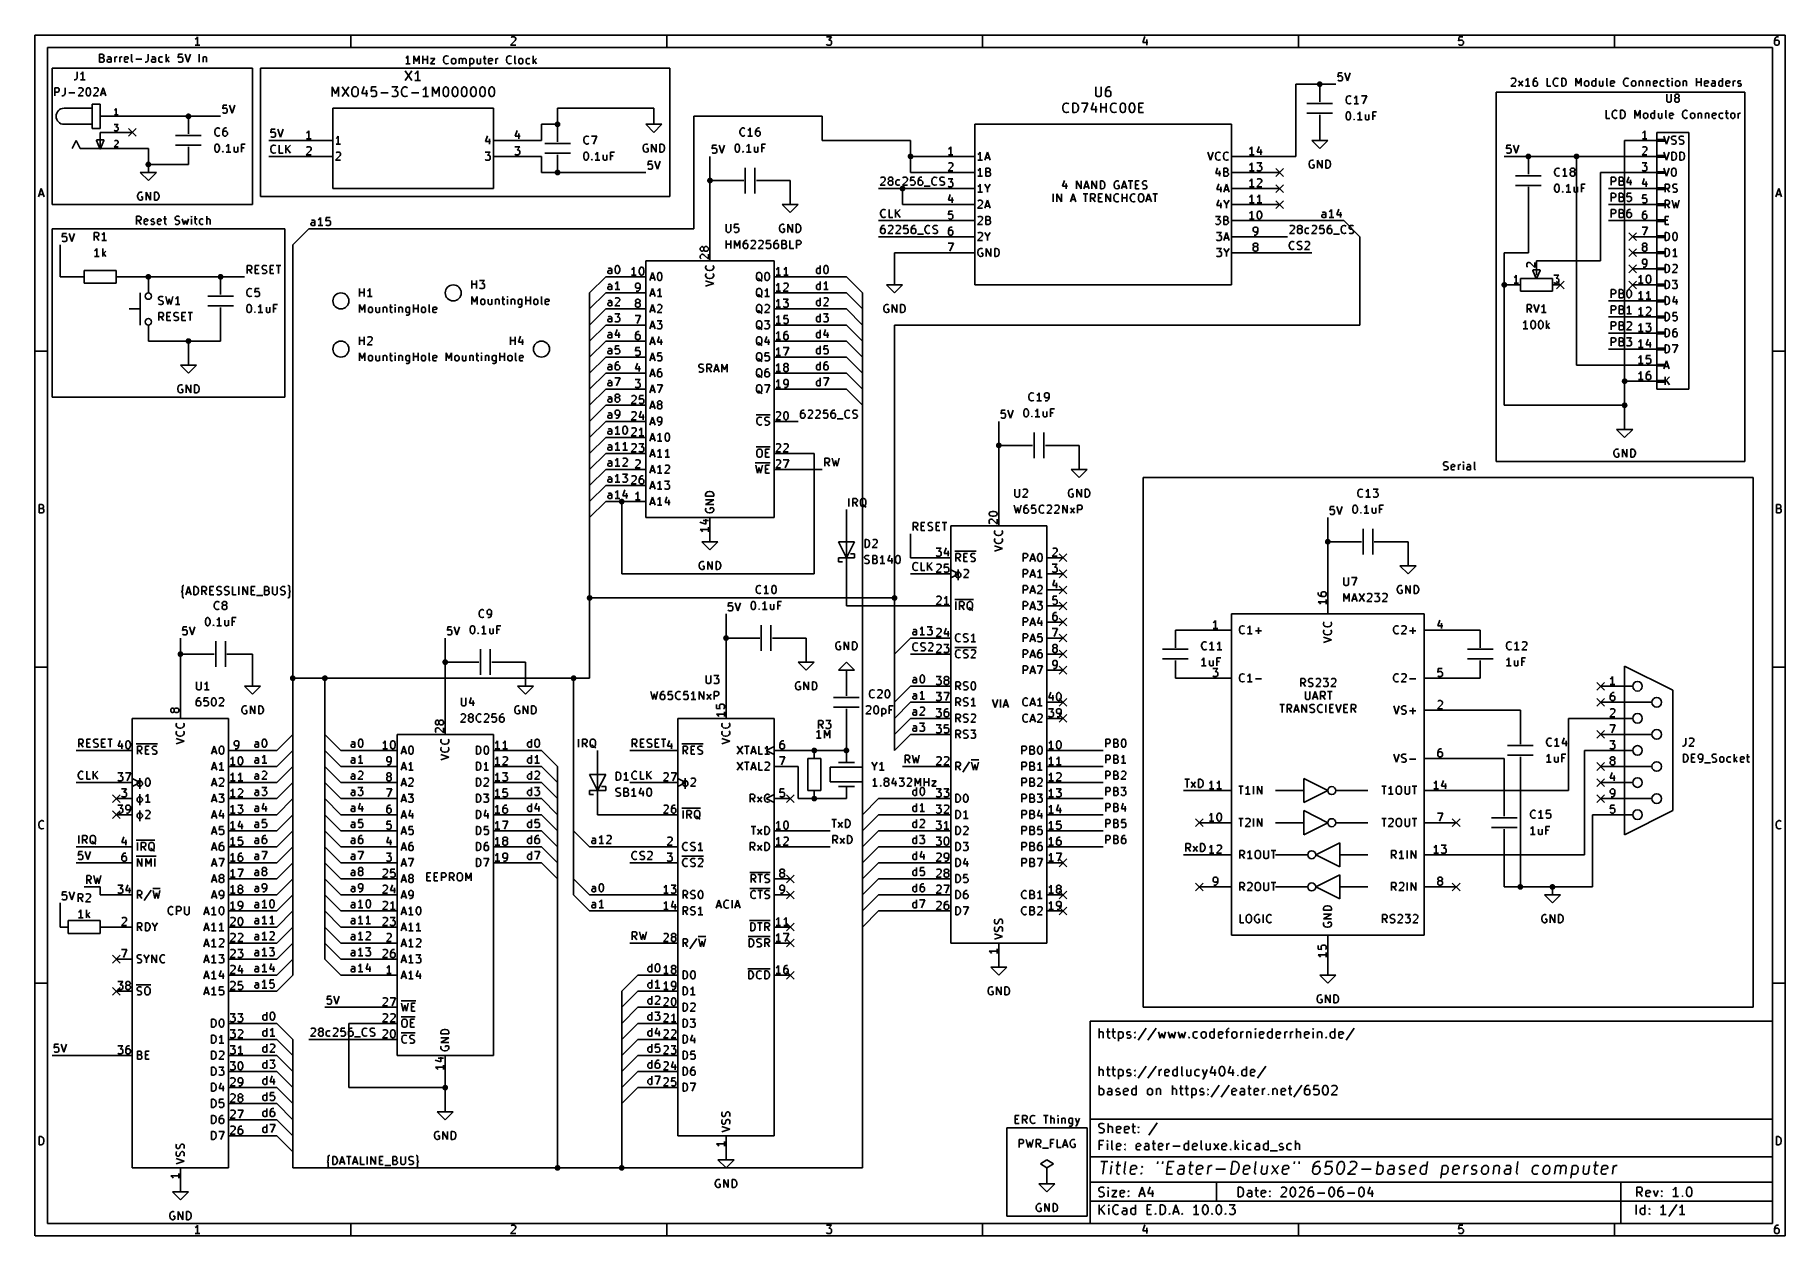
# Model space of a CAD drawing. Header units: millimetres. Extents: x 10 to 287, y -200 to -10.
import ezdxf

# ---------------------------------------------------------------- set-up
doc = ezdxf.new("R2010")
doc.units = ezdxf.units.MM
for name, color, linetype in [('BLUE', 174, 'CONTINUOUS'), ('GREENSIXTYFIVE', 129, 'CONTINUOUS'), ('LIGHTBLUE', 172, 'CONTINUOUS'), ('LIGHTGREEN', 92, 'CONTINUOUS'), ('LIGHTRED', 12, 'CONTINUOUS'), ('RED', 14, 'CONTINUOUS'), ('REDSIX', 19, 'CONTINUOUS'), ('WHITE', 250, 'CONTINUOUS')]:
    doc.layers.add(name, color=color, linetype=linetype)

msp = doc.modelspace()

# ---------------------------------------------------------------- linework, layer by layer
at = {"layer": 'BLUE', "linetype": 'CONTINUOUS'}
for p, q in [((24.7904, -24.7904), (26.0096, -26.0096)), ((26.0096, -24.7904), (24.7904, -26.0096)), ((206.4004, -31.1404), (207.6196, -32.3596)), ((207.6196, -31.1404), (206.4004, -32.3596)), ((206.4004, -33.6804), (207.6196, -34.8996)), ((207.6196, -33.6804), (206.4004, -34.8996)), ((206.4004, -36.2204), (207.6196, -37.4396)), ((207.6196, -36.2204), (206.4004, -37.4396)), ((262.2804, -41.3004), (263.4996, -42.5196)), ((263.4996, -41.3004), (262.2804, -42.5196)), ((50.8, -43.18), (50.8, -111.76)), ((219.71, -41.91), (219.71, -55.88)), ((262.2804, -43.8404), (263.4996, -45.0596)), ((263.4996, -43.8404), (262.2804, -45.0596)), ((262.2804, -46.3804), (263.4996, -47.5996)), ((263.4996, -46.3804), (262.2804, -47.5996)), ((250.8504, -48.9204), (252.0696, -50.1396)), ((252.0696, -48.9204), (250.8504, -50.1396)), ((262.2804, -48.9204), (263.4996, -50.1396)), ((263.4996, -48.9204), (262.2804, -50.1396)), ((97.79, -50.8), (97.79, -99.06)), ((140.97, -50.8), (140.97, -189.23)), ((146.05, -55.88), (219.71, -55.88)), ((146.05, -99.06), (146.05, -55.88)), ((172.1104, -92.1004), (173.3296, -93.3196)), ((173.3296, -92.1004), (172.1104, -93.3196)), ((172.1104, -94.6404), (173.3296, -95.8596)), ((173.3296, -94.6404), (172.1104, -95.8596)), ((33.1575, -98.0631), (33.2784, -98.0026)), ((33.2784, -98.1236), (33.1575, -98.0631)), ((33.2784, -98.0026), (33.3389, -97.8817)), ((33.3389, -98.2445), (33.2784, -98.1236)), ((33.3389, -97.2769), (33.3994, -97.156)), ((33.3389, -97.8817), (33.3389, -97.2769)), ((33.3389, -98.8493), (33.3389, -98.2445)), ((33.3994, -98.9703), (33.3389, -98.8493)), ((33.3994, -97.156), (33.5203, -97.0955)), ((33.5203, -99.0307), (33.3994, -98.9703)), ((33.5203, -97.0955), (33.5808, -97.0955)), ((33.5808, -99.0307), (33.5203, -99.0307)), ((33.8832, -98.5469), (34.3065, -97.2769)), ((34.0042, -98.1841), (34.6089, -98.1841)), ((34.3065, -97.2769), (34.7299, -98.5469)), ((35.1532, -98.5469), (35.1532, -97.2769)), ((35.1532, -97.2769), (35.4556, -97.2769)), ((35.4556, -98.5469), (35.1532, -98.5469)), ((35.4556, -97.2769), (35.637, -97.3374)), ((35.637, -98.4865), (35.4556, -98.5469)), ((35.637, -97.3374), (35.758, -97.4584)), ((35.758, -98.3655), (35.637, -98.4865)), ((35.758, -97.4584), (35.8185, -97.5793)), ((35.8185, -98.2445), (35.758, -98.3655)), ((35.8185, -97.5793), (35.8789, -97.8212)), ((35.8789, -98.0026), (35.8185, -98.2445)), ((35.8789, -97.8212), (35.8789, -98.0026)), ((36.4232, -98.5469), (36.4232, -97.2769)), ((36.4232, -97.2769), (36.907, -97.2769)), ((36.907, -97.9422), (36.4232, -97.9422)), ((37.1489, -98.5469), (36.7256, -97.9422)), ((36.907, -97.2769), (37.028, -97.3374)), ((37.028, -97.8817), (36.907, -97.9422)), ((37.028, -97.3374), (37.0885, -97.3979)), ((37.0885, -97.8212), (37.028, -97.8817)), ((37.0885, -97.3979), (37.1489, -97.5188)), ((37.1489, -97.7003), (37.0885, -97.8212)), ((37.1489, -97.5188), (37.1489, -97.7003)), ((37.6932, -98.5469), (37.6932, -97.2769)), ((37.6932, -97.2769), (38.298, -97.2769)), ((37.6932, -97.8817), (38.1166, -97.8817)), ((38.298, -98.5469), (37.6932, -98.5469)), ((38.7818, -97.5188), (38.8422, -97.3979)), ((38.7818, -97.6398), (38.7818, -97.5188)), ((38.8422, -97.7607), (38.7818, -97.6398)), ((38.7818, -98.4865), (38.9632, -98.5469)), ((38.8422, -97.3979), (38.9027, -97.3374)), ((38.9027, -97.8212), (38.8422, -97.7607)), ((38.9027, -97.3374), (39.0237, -97.2769)), ((39.0237, -97.8817), (38.9027, -97.8212)), ((38.9632, -98.5469), (39.2656, -98.5469)), ((39.0237, -97.2769), (39.326, -97.2769)), ((39.2656, -97.9422), (39.0237, -97.8817)), ((39.3865, -98.0026), (39.2656, -97.9422)), ((39.2656, -98.5469), (39.3865, -98.4865)), ((39.326, -97.2769), (39.5075, -97.3374)), ((39.447, -98.0631), (39.3865, -98.0026)), ((39.3865, -98.4865), (39.447, -98.426)), ((39.5075, -98.1841), (39.447, -98.0631)), ((39.447, -98.426), (39.5075, -98.305)), ((39.5075, -98.305), (39.5075, -98.1841)), ((39.9913, -97.5188), (40.0517, -97.3979)), ((39.9913, -97.6398), (39.9913, -97.5188)), ((40.0517, -97.7607), (39.9913, -97.6398)), ((39.9913, -98.4865), (40.1727, -98.5469)), ((40.0517, -97.3979), (40.1122, -97.3374)), ((40.1122, -97.8212), (40.0517, -97.7607)), ((40.1122, -97.3374), (40.2332, -97.2769)), ((40.2332, -97.8817), (40.1122, -97.8212)), ((40.1727, -98.5469), (40.4751, -98.5469)), ((40.2332, -97.2769), (40.5355, -97.2769)), ((40.4751, -97.9422), (40.2332, -97.8817)), ((40.596, -98.0026), (40.4751, -97.9422)), ((40.4751, -98.5469), (40.596, -98.4865)), ((40.5355, -97.2769), (40.717, -97.3374)), ((40.6565, -98.0631), (40.596, -98.0026)), ((40.596, -98.4865), (40.6565, -98.426)), ((40.717, -98.1841), (40.6565, -98.0631)), ((40.6565, -98.426), (40.717, -98.305)), ((40.717, -98.305), (40.717, -98.1841)), ((41.2612, -98.5469), (41.2612, -97.2769)), ((41.866, -98.5469), (41.2612, -98.5469)), ((42.2893, -98.5469), (42.2893, -97.2769)), ((42.8941, -98.5469), (42.8941, -97.2769)), ((42.8941, -97.2769), (43.6198, -98.5469)), ((43.6198, -98.5469), (43.6198, -97.2769)), ((44.2246, -98.5469), (44.2246, -97.2769)), ((44.2246, -97.2769), (44.8294, -97.2769)), ((44.2246, -97.8817), (44.648, -97.8817)), ((44.8294, -98.5469), (44.2246, -98.5469)), ((45.0713, -98.6679), (46.0389, -98.6679)), ((46.3412, -98.5469), (46.3412, -97.2769)), ((46.3412, -97.2769), (46.7646, -97.2769)), ((46.7646, -97.8817), (46.3412, -97.8817)), ((46.825, -98.5469), (46.3412, -98.5469)), ((46.7646, -97.2769), (46.8855, -97.3374)), ((46.8855, -97.8212), (46.7646, -97.8817)), ((46.7646, -97.8817), (46.946, -97.9422)), ((46.946, -98.4865), (46.825, -98.5469)), ((46.8855, -97.3374), (46.946, -97.3979)), ((46.946, -97.7607), (46.8855, -97.8212)), ((46.946, -97.3979), (47.0065, -97.5188)), ((47.0065, -97.6398), (46.946, -97.7607)), ((46.946, -97.9422), (47.0065, -98.0026)), ((47.0065, -98.426), (46.946, -98.4865)), ((47.0065, -97.5188), (47.0065, -97.6398)), ((47.0065, -98.0026), (47.0669, -98.1236)), ((47.0669, -98.305), (47.0065, -98.426)), ((47.0669, -98.1236), (47.0669, -98.305)), ((47.6112, -97.2769), (47.6112, -98.305)), ((47.6112, -98.305), (47.6717, -98.426)), ((47.6717, -98.426), (47.7322, -98.4865)), ((47.7322, -98.4865), (47.8531, -98.5469)), ((47.8531, -98.5469), (48.095, -98.5469)), ((48.095, -98.5469), (48.216, -98.4865)), ((48.216, -98.4865), (48.2765, -98.426)), ((48.2765, -98.426), (48.3369, -98.305)), ((48.3369, -98.305), (48.3369, -97.2769)), ((48.8813, -97.5188), (48.9417, -97.3979)), ((48.8813, -97.6398), (48.8813, -97.5188)), ((48.9417, -97.7607), (48.8813, -97.6398)), ((48.8813, -98.4865), (49.0627, -98.5469)), ((48.9417, -97.3979), (49.0022, -97.3374)), ((49.0022, -97.8212), (48.9417, -97.7607)), ((49.0022, -97.3374), (49.1232, -97.2769)), ((49.1232, -97.8817), (49.0022, -97.8212)), ((49.0627, -98.5469), (49.3651, -98.5469)), ((49.1232, -97.2769), (49.4255, -97.2769)), ((49.3651, -97.9422), (49.1232, -97.8817)), ((49.486, -98.0026), (49.3651, -97.9422)), ((49.3651, -98.5469), (49.486, -98.4865)), ((49.4255, -97.2769), (49.607, -97.3374)), ((49.5465, -98.0631), (49.486, -98.0026)), ((49.486, -98.4865), (49.5465, -98.426)), ((49.607, -98.1841), (49.5465, -98.0631)), ((49.5465, -98.426), (49.607, -98.305)), ((49.607, -98.305), (49.607, -98.1841)), ((50.0908, -97.0955), (50.0303, -97.0955)), ((50.0303, -99.0307), (50.0908, -99.0307)), ((50.2117, -97.156), (50.0908, -97.0955)), ((50.0908, -99.0307), (50.2117, -98.9703)), ((50.2722, -97.2769), (50.2117, -97.156)), ((50.2117, -98.9703), (50.2722, -98.8493)), ((50.2722, -97.8817), (50.2722, -97.2769)), ((50.3327, -98.0026), (50.2722, -97.8817)), ((50.2722, -98.2445), (50.3327, -98.1236)), ((50.2722, -98.8493), (50.2722, -98.2445)), ((50.4536, -98.0631), (50.3327, -98.0026)), ((50.3327, -98.1236), (50.4536, -98.0631)), ((97.79, -99.06), (146.05, -99.06)), ((97.79, -99.06), (97.79, -111.76)), ((146.05, -99.06), (146.05, -123.19)), ((172.1104, -97.1804), (173.3296, -98.3996)), ((173.3296, -97.1804), (172.1104, -98.3996)), ((172.1104, -99.7204), (173.3296, -100.9396)), ((173.3296, -99.7204), (172.1104, -100.9396)), ((172.1104, -102.2604), (173.3296, -103.4796)), ((173.3296, -102.2604), (172.1104, -103.4796)), ((172.1104, -104.8004), (173.3296, -106.0196)), ((173.3296, -104.8004), (172.1104, -106.0196)), ((172.1104, -107.3404), (173.3296, -108.5596)), ((173.3296, -107.3404), (172.1104, -108.5596)), ((172.1104, -109.8804), (173.3296, -111.0996)), ((173.3296, -109.8804), (172.1104, -111.0996)), ((50.8, -111.76), (50.8, -120.65)), ((50.8, -111.76), (55.88, -111.76)), ((55.88, -111.76), (95.25, -111.76)), ((55.88, -111.76), (55.88, -156.21)), ((97.79, -111.76), (95.25, -111.76)), ((95.25, -111.76), (95.25, -146.05)), ((257.2004, -112.4204), (258.4196, -113.6396)), ((258.4196, -112.4204), (257.2004, -113.6396)), ((172.1104, -114.9604), (173.3296, -116.1796)), ((173.3296, -114.9604), (172.1104, -116.1796)), ((257.2004, -114.9604), (258.4196, -116.1796)), ((258.4196, -114.9604), (257.2004, -116.1796)), ((172.1104, -117.5004), (173.3296, -118.7196)), ((173.3296, -117.5004), (172.1104, -118.7196)), ((50.8, -120.65), (50.8, -153.67)), ((257.2004, -120.0404), (258.4196, -121.2596)), ((258.4196, -120.0404), (257.2004, -121.2596)), ((92.71, -125.73), (92.71, -189.23)), ((257.2004, -125.1204), (258.4196, -126.3396)), ((258.4196, -125.1204), (257.2004, -126.3396)), ((257.2004, -127.6604), (258.4196, -128.8796)), ((258.4196, -127.6604), (257.2004, -128.8796)), ((22.2504, -130.2004), (23.4696, -131.4196)), ((23.4696, -130.2004), (22.2504, -131.4196)), ((22.2504, -132.7404), (23.4696, -133.9596)), ((23.4696, -132.7404), (22.2504, -133.9596)), ((128.9304, -130.2004), (130.1496, -131.4196)), ((130.1496, -130.2004), (128.9304, -131.4196)), ((257.2004, -130.2004), (258.4196, -131.4196)), ((258.4196, -130.2004), (257.2004, -131.4196)), ((193.7004, -134.0104), (194.9196, -135.2296)), ((194.9196, -134.0104), (193.7004, -135.2296)), ((234.3404, -134.0104), (235.5596, -135.2296)), ((235.5596, -134.0104), (234.3404, -135.2296)), ((172.1104, -140.3604), (173.3296, -141.5796)), ((173.3296, -140.3604), (172.1104, -141.5796)), ((128.9304, -142.9004), (130.1496, -144.1196)), ((130.1496, -142.9004), (128.9304, -144.1196)), ((128.9304, -145.4404), (130.1496, -146.6596)), ((130.1496, -145.4404), (128.9304, -146.6596)), ((172.1104, -145.4404), (173.3296, -146.6596)), ((173.3296, -145.4404), (172.1104, -146.6596)), ((193.7004, -144.1704), (194.9196, -145.3896)), ((194.9196, -144.1704), (193.7004, -145.3896)), ((234.3404, -144.1704), (235.5596, -145.3896)), ((235.5596, -144.1704), (234.3404, -145.3896)), ((172.1104, -147.9804), (173.3296, -149.1996)), ((173.3296, -147.9804), (172.1104, -149.1996)), ((128.9304, -150.5204), (130.1496, -151.7396)), ((130.1496, -150.5204), (128.9304, -151.7396)), ((50.8, -153.67), (50.8, -158.75)), ((128.9304, -153.0604), (130.1496, -154.2796)), ((130.1496, -153.0604), (128.9304, -154.2796)), ((22.2504, -155.6004), (23.4696, -156.8196)), ((23.4696, -155.6004), (22.2504, -156.8196)), ((128.9304, -158.1404), (130.1496, -159.3596)), ((130.1496, -158.1404), (128.9304, -159.3596)), ((22.2504, -160.6804), (23.4696, -161.8996)), ((23.4696, -160.6804), (22.2504, -161.8996)), ((102.87, -161.29), (102.87, -163.83)), ((102.87, -163.83), (102.87, -166.37)), ((50.8, -168.91), (50.8, -189.23)), ((102.87, -166.37), (102.87, -168.91)), ((102.87, -168.91), (102.87, -171.45)), ((102.87, -171.45), (102.87, -173.99)), ((102.87, -173.99), (102.87, -176.53)), ((102.87, -176.53), (102.87, -179.07)), ((102.87, -179.07), (102.87, -189.23)), ((56.2263, -188.2331), (56.3472, -188.1726)), ((56.3472, -188.2936), (56.2263, -188.2331)), ((56.3472, -188.1726), (56.4077, -188.0517)), ((56.4077, -188.4145), (56.3472, -188.2936)), ((56.4077, -187.4469), (56.4682, -187.326)), ((56.4077, -188.0517), (56.4077, -187.4469)), ((56.4682, -187.326), (56.5891, -187.2655)), ((56.5891, -187.2655), (56.6496, -187.2655)), ((57.1334, -188.7169), (57.1334, -187.4469)), ((57.1334, -187.4469), (57.4358, -187.4469)), ((57.4358, -187.4469), (57.6172, -187.5074)), ((57.6172, -187.5074), (57.7382, -187.6284)), ((57.7382, -187.6284), (57.7987, -187.7493)), ((57.7987, -187.7493), (57.8591, -187.9912)), ((57.8591, -188.1726), (57.7987, -188.4145)), ((57.8591, -187.9912), (57.8591, -188.1726)), ((58.222, -188.7169), (58.6453, -187.4469)), ((58.343, -188.3541), (58.9477, -188.3541)), ((58.6453, -187.4469), (59.0687, -188.7169)), ((59.3106, -187.4469), (60.0363, -187.4469)), ((59.6735, -188.7169), (59.6735, -187.4469)), ((60.2782, -188.7169), (60.7015, -187.4469)), ((60.3992, -188.3541), (61.0039, -188.3541)), ((60.7015, -187.4469), (61.1249, -188.7169)), ((61.5482, -188.7169), (61.5482, -187.4469)), ((62.5763, -188.7169), (62.5763, -187.4469)), ((63.1811, -188.7169), (63.1811, -187.4469)), ((63.1811, -187.4469), (63.9068, -188.7169)), ((63.9068, -188.7169), (63.9068, -187.4469)), ((64.5116, -188.7169), (64.5116, -187.4469)), ((64.5116, -187.4469), (65.1164, -187.4469)), ((64.5116, -188.0517), (64.935, -188.0517)), ((66.6282, -188.7169), (66.6282, -187.4469)), ((66.6282, -187.4469), (67.0516, -187.4469)), ((67.0516, -188.0517), (66.6282, -188.0517)), ((67.0516, -187.4469), (67.1725, -187.5074)), ((67.1725, -187.9912), (67.0516, -188.0517)), ((67.0516, -188.0517), (67.233, -188.1122)), ((67.1725, -187.5074), (67.233, -187.5679)), ((67.233, -187.9307), (67.1725, -187.9912)), ((67.233, -187.5679), (67.2935, -187.6888)), ((67.2935, -187.8098), (67.233, -187.9307)), ((67.233, -188.1122), (67.2935, -188.1726)), ((67.2935, -187.6888), (67.2935, -187.8098)), ((67.2935, -188.1726), (67.3539, -188.2936)), ((67.3539, -188.2936), (67.3539, -188.475)), ((67.8982, -187.4469), (67.8982, -188.475)), ((68.6239, -188.475), (68.6239, -187.4469)), ((69.1683, -187.6888), (69.2287, -187.5679)), ((69.1683, -187.8098), (69.1683, -187.6888)), ((69.2287, -187.9307), (69.1683, -187.8098)), ((69.2287, -187.5679), (69.2892, -187.5074)), ((69.2892, -187.9912), (69.2287, -187.9307)), ((69.2892, -187.5074), (69.4102, -187.4469)), ((69.4102, -188.0517), (69.2892, -187.9912)), ((69.4102, -187.4469), (69.7125, -187.4469)), ((69.6521, -188.1122), (69.4102, -188.0517)), ((69.773, -188.1726), (69.6521, -188.1122)), ((69.7125, -187.4469), (69.894, -187.5074)), ((69.8335, -188.2331), (69.773, -188.1726)), ((69.894, -188.3541), (69.8335, -188.2331)), ((69.894, -188.475), (69.894, -188.3541)), ((70.3778, -187.2655), (70.3173, -187.2655)), ((70.4987, -187.326), (70.3778, -187.2655)), ((70.5592, -187.4469), (70.4987, -187.326)), ((70.5592, -188.0517), (70.5592, -187.4469)), ((70.6197, -188.1726), (70.5592, -188.0517)), ((70.5592, -188.4145), (70.6197, -188.2936)), ((70.7406, -188.2331), (70.6197, -188.1726)), ((70.6197, -188.2936), (70.7406, -188.2331)), ((50.8, -189.23), (92.71, -189.23)), ((56.4077, -189.0193), (56.4077, -188.4145)), ((56.4682, -189.1403), (56.4077, -189.0193)), ((56.5891, -189.2007), (56.4682, -189.1403)), ((56.6496, -189.2007), (56.5891, -189.2007)), ((57.4358, -188.7169), (57.1334, -188.7169)), ((57.6172, -188.6565), (57.4358, -188.7169)), ((57.7382, -188.5355), (57.6172, -188.6565)), ((57.7987, -188.4145), (57.7382, -188.5355)), ((62.153, -188.7169), (61.5482, -188.7169)), ((65.1164, -188.7169), (64.5116, -188.7169)), ((65.3583, -188.8379), (66.3259, -188.8379)), ((67.112, -188.7169), (66.6282, -188.7169)), ((67.233, -188.6565), (67.112, -188.7169)), ((67.2935, -188.596), (67.233, -188.6565)), ((67.3539, -188.475), (67.2935, -188.596)), ((67.8982, -188.475), (67.9587, -188.596)), ((67.9587, -188.596), (68.0192, -188.6565)), ((68.0192, -188.6565), (68.1401, -188.7169)), ((68.1401, -188.7169), (68.382, -188.7169)), ((68.382, -188.7169), (68.503, -188.6565)), ((68.503, -188.6565), (68.5635, -188.596)), ((68.5635, -188.596), (68.6239, -188.475)), ((69.1683, -188.6565), (69.3497, -188.7169)), ((69.3497, -188.7169), (69.6521, -188.7169)), ((69.6521, -188.7169), (69.773, -188.6565)), ((69.773, -188.6565), (69.8335, -188.596)), ((69.8335, -188.596), (69.894, -188.475)), ((70.3173, -189.2007), (70.3778, -189.2007)), ((70.3778, -189.2007), (70.4987, -189.1403)), ((70.4987, -189.1403), (70.5592, -189.0193)), ((70.5592, -189.0193), (70.5592, -188.4145)), ((92.71, -189.23), (102.87, -189.23)), ((102.87, -189.23), (140.97, -189.23))]:
    msp.add_line(p, q, dxfattribs=at)
at = {"layer": 'BLUE', "const_width": 0.4572}
for points in [[(97.5614, -99.06, 1), (98.0186, -99.06, 1)], [(145.8214, -99.06, 1), (146.2786, -99.06, 1)], [(50.5714, -111.76, 1), (51.0286, -111.76, 1)], [(55.6514, -111.76, 1), (56.1086, -111.76, 1)], [(95.0214, -111.76, 1), (95.4786, -111.76, 1)], [(92.4814, -189.23, 1), (92.9386, -189.23, 1)], [(102.6414, -189.23, 1), (103.0986, -189.23, 1)]]:
    msp.add_lwpolyline(points, format="xyb", close=True, dxfattribs=at)
at = {"layer": 'GREENSIXTYFIVE', "linetype": 'CONTINUOUS'}
for p, q in [((16.661, -15.8192), (16.661, -16.7264)), ((17.3262, -16.1216), (17.2053, -16.1821)), ((17.4472, -16.0007), (17.3262, -16.1216)), ((17.5681, -15.8192), (17.4472, -16.0007)), ((17.5681, -17.0892), (17.5681, -15.8192)), ((68.6163, -15.681), (69.6323, -17.205)), ((69.6323, -15.681), (68.6163, -17.205)), ((68.6163, -15.681), (69.6323, -17.205)), ((69.6323, -15.681), (68.6163, -17.205)), ((70.2854, -16.0439), (70.1402, -16.1165)), ((70.2854, -16.0439), (70.1402, -16.1165)), ((70.4305, -15.8987), (70.2854, -16.0439)), ((70.4305, -15.8987), (70.2854, -16.0439)), ((70.5757, -15.681), (70.4305, -15.8987)), ((70.5757, -15.681), (70.4305, -15.8987)), ((70.5757, -17.205), (70.5757, -15.681)), ((70.5757, -17.205), (70.5757, -15.681)), ((13.1231, -19.6292), (13.1231, -18.3592)), ((13.1231, -18.3592), (13.6069, -18.3592)), ((13.6069, -19.0245), (13.1231, -19.0245)), ((13.6069, -18.3592), (13.7279, -18.4197)), ((13.7279, -18.964), (13.6069, -19.0245)), ((13.7279, -18.4197), (13.7884, -18.4802)), ((13.7884, -18.9035), (13.7279, -18.964)), ((13.7884, -18.4802), (13.8488, -18.6011)), ((13.8488, -18.7826), (13.7884, -18.9035)), ((13.8488, -18.6011), (13.8488, -18.7826)), ((14.756, -19.2664), (14.6955, -19.4478)), ((14.756, -18.3592), (14.756, -19.2664)), ((15.3607, -19.1454), (16.3284, -19.1454)), ((16.2981, -17.0892), (16.1772, -17.0892)), ((16.4796, -17.0288), (16.2981, -17.0892)), ((16.6005, -16.9078), (16.4796, -17.0288)), ((16.661, -16.7264), (16.6005, -16.9078)), ((17.5379, -18.9035), (16.8122, -19.6292)), ((16.8727, -18.4802), (16.9331, -18.4197)), ((16.9331, -18.4197), (17.0541, -18.3592)), ((17.0541, -18.3592), (17.3565, -18.3592)), ((17.931, -17.0892), (17.2053, -17.0892)), ((17.3565, -18.3592), (17.4774, -18.4197)), ((17.4774, -18.4197), (17.5379, -18.4802)), ((17.5379, -18.4802), (17.5984, -18.6011)), ((17.5984, -18.7221), (17.5379, -18.9035)), ((17.5984, -18.6011), (17.5984, -18.7221)), ((18.0822, -18.843), (18.1426, -18.6011)), ((18.0822, -19.1454), (18.0822, -18.843)), ((18.1426, -19.3873), (18.0822, -19.1454)), ((18.1426, -18.6011), (18.2031, -18.4802)), ((18.2031, -19.5083), (18.1426, -19.3873)), ((18.2031, -18.4802), (18.2636, -18.4197)), ((18.2636, -18.4197), (18.3845, -18.3592)), ((18.3845, -18.3592), (18.5055, -18.3592)), ((18.5055, -18.3592), (18.6264, -18.4197)), ((18.6264, -18.4197), (18.6869, -18.4802)), ((18.6869, -18.4802), (18.7474, -18.6011)), ((18.7474, -19.3873), (18.6869, -19.5083)), ((18.7474, -18.6011), (18.8079, -18.843)), ((18.8079, -19.1454), (18.7474, -19.3873)), ((18.8079, -18.843), (18.8079, -19.1454)), ((19.9569, -18.9035), (19.2312, -19.6292)), ((19.2917, -18.4802), (19.3521, -18.4197)), ((19.3521, -18.4197), (19.4731, -18.3592)), ((19.4731, -18.3592), (19.7755, -18.3592)), ((19.7755, -18.3592), (19.8964, -18.4197)), ((19.8964, -18.4197), (19.9569, -18.4802)), ((19.9569, -18.4802), (20.0174, -18.6011)), ((20.0174, -18.7221), (19.9569, -18.9035)), ((20.0174, -18.6011), (20.0174, -18.7221)), ((20.3802, -19.6292), (20.8035, -18.3592)), ((20.5012, -19.2664), (21.1059, -19.2664)), ((20.8035, -18.3592), (21.2269, -19.6292)), ((57.0412, -19.745), (57.0412, -18.221)), ((57.0412, -18.221), (57.5492, -19.3096)), ((57.0412, -19.745), (57.0412, -18.221)), ((57.0412, -18.221), (57.5492, -19.3096)), ((57.5492, -19.3096), (58.0572, -18.221)), ((57.5492, -19.3096), (58.0572, -18.221)), ((58.0572, -18.221), (58.0572, -19.745)), ((58.0572, -18.221), (58.0572, -19.745)), ((58.6378, -18.221), (59.6538, -19.745)), ((59.6538, -18.221), (58.6378, -19.745)), ((58.6378, -18.221), (59.6538, -19.745)), ((59.6538, -18.221), (58.6378, -19.745)), ((60.1617, -18.729), (60.2343, -18.4387)), ((60.1617, -18.729), (60.2343, -18.4387)), ((60.1617, -19.237), (60.1617, -18.729)), ((60.1617, -19.237), (60.1617, -18.729)), ((60.2343, -19.5273), (60.1617, -19.237)), ((60.2343, -19.5273), (60.1617, -19.237)), ((60.2343, -18.4387), (60.3795, -18.2936)), ((60.2343, -18.4387), (60.3795, -18.2936)), ((60.3795, -18.2936), (60.5246, -18.221)), ((60.3795, -18.2936), (60.5246, -18.221)), ((60.5246, -18.221), (60.8149, -18.221)), ((60.5246, -18.221), (60.8149, -18.221)), ((60.8149, -18.221), (60.96, -18.2936)), ((60.8149, -18.221), (60.96, -18.2936)), ((60.96, -18.2936), (61.1052, -18.4387)), ((60.96, -18.2936), (61.1052, -18.4387)), ((61.1052, -18.4387), (61.1777, -18.729)), ((61.1052, -18.4387), (61.1777, -18.729)), ((61.1777, -19.237), (61.1052, -19.5273)), ((61.1777, -19.237), (61.1052, -19.5273)), ((61.1777, -18.729), (61.1777, -19.237)), ((61.1777, -18.729), (61.1777, -19.237)), ((62.1212, -18.1485), (61.7583, -19.237)), ((62.1212, -18.1485), (61.7583, -19.237)), ((61.7583, -19.237), (62.7018, -19.237)), ((61.7583, -19.237), (62.7018, -19.237)), ((62.4841, -18.729), (62.4841, -19.745)), ((62.4841, -18.729), (62.4841, -19.745)), ((63.2823, -18.221), (63.2097, -18.9467)), ((63.2823, -18.221), (63.2097, -18.9467)), ((63.2097, -18.9467), (63.2823, -18.8742)), ((63.2097, -18.9467), (63.2823, -18.8742)), ((64.008, -18.221), (63.2823, -18.221)), ((64.008, -18.221), (63.2823, -18.221)), ((63.2823, -18.8742), (63.4275, -18.8016)), ((63.2823, -18.8742), (63.4275, -18.8016)), ((63.4275, -18.8016), (63.7903, -18.8016)), ((63.4275, -18.8016), (63.7903, -18.8016)), ((63.7903, -18.8016), (63.9355, -18.8742)), ((63.7903, -18.8016), (63.9355, -18.8742)), ((63.9355, -18.8742), (64.008, -18.9467)), ((63.9355, -18.8742), (64.008, -18.9467)), ((64.008, -18.9467), (64.0806, -19.0919)), ((64.008, -18.9467), (64.0806, -19.0919)), ((64.0806, -19.0919), (64.0806, -19.4547)), ((64.0806, -19.0919), (64.0806, -19.4547)), ((64.7337, -19.1645), (65.8949, -19.1645)), ((64.7337, -19.1645), (65.8949, -19.1645)), ((66.4755, -18.221), (67.4189, -18.221)), ((66.4755, -18.221), (67.4189, -18.221)), ((67.4189, -18.221), (66.9109, -18.8016)), ((67.4189, -18.221), (66.9109, -18.8016)), ((66.9109, -18.8016), (67.1286, -18.8016)), ((66.9109, -18.8016), (67.1286, -18.8016)), ((67.1286, -18.8016), (67.2738, -18.8742)), ((67.1286, -18.8016), (67.2738, -18.8742)), ((67.2738, -18.8742), (67.3463, -18.9467)), ((67.2738, -18.8742), (67.3463, -18.9467)), ((67.3463, -18.9467), (67.4189, -19.0919)), ((67.3463, -18.9467), (67.4189, -19.0919)), ((67.4189, -19.0919), (67.4189, -19.4547)), ((67.4189, -19.0919), (67.4189, -19.4547)), ((67.9994, -18.8742), (68.072, -18.5839)), ((67.9994, -18.8742), (68.072, -18.5839)), ((67.9994, -19.0919), (67.9994, -18.8742)), ((67.9994, -19.0919), (67.9994, -18.8742)), ((68.072, -19.3822), (67.9994, -19.0919)), ((68.072, -19.3822), (67.9994, -19.0919)), ((68.072, -18.5839), (68.1446, -18.4387)), ((68.072, -18.5839), (68.1446, -18.4387)), ((68.1446, -19.5273), (68.072, -19.3822)), ((68.1446, -19.5273), (68.072, -19.3822)), ((68.1446, -18.4387), (68.2897, -18.2936)), ((68.1446, -18.4387), (68.2897, -18.2936)), ((68.2897, -18.2936), (68.5074, -18.221)), ((68.2897, -18.2936), (68.5074, -18.221)), ((68.5074, -18.221), (68.6526, -18.221)), ((68.5074, -18.221), (68.6526, -18.221)), ((68.6526, -18.221), (68.8703, -18.2936)), ((68.6526, -18.221), (68.8703, -18.2936)), ((68.8703, -18.2936), (68.9429, -18.3662)), ((68.8703, -18.2936), (68.9429, -18.3662)), ((69.596, -19.1645), (70.7572, -19.1645)), ((69.596, -19.1645), (70.7572, -19.1645)), ((71.0111, -17.205), (70.1402, -17.205)), ((71.0111, -17.205), (70.1402, -17.205)), ((71.5555, -18.5839), (71.4103, -18.6565)), ((71.5555, -18.5839), (71.4103, -18.6565)), ((71.7006, -18.4387), (71.5555, -18.5839)), ((71.7006, -18.4387), (71.5555, -18.5839)), ((71.8458, -18.221), (71.7006, -18.4387)), ((71.8458, -18.221), (71.7006, -18.4387)), ((71.8458, -19.745), (71.8458, -18.221)), ((71.8458, -19.745), (71.8458, -18.221)), ((72.9343, -19.745), (72.9343, -18.221)), ((72.9343, -18.221), (73.4423, -19.3096)), ((72.9343, -19.745), (72.9343, -18.221)), ((72.9343, -18.221), (73.4423, -19.3096)), ((73.4423, -19.3096), (73.9503, -18.221)), ((73.4423, -19.3096), (73.9503, -18.221)), ((73.9503, -18.221), (73.9503, -19.745)), ((73.9503, -18.221), (73.9503, -19.745)), ((74.6034, -18.8016), (74.676, -18.5113)), ((74.6034, -18.8016), (74.676, -18.5113)), ((74.6034, -19.1645), (74.6034, -18.8016)), ((74.6034, -19.1645), (74.6034, -18.8016)), ((74.676, -19.4547), (74.6034, -19.1645)), ((74.676, -19.4547), (74.6034, -19.1645)), ((74.676, -18.5113), (74.7486, -18.3662)), ((74.676, -18.5113), (74.7486, -18.3662)), ((74.7486, -18.3662), (74.8212, -18.2936)), ((74.7486, -18.3662), (74.8212, -18.2936)), ((74.8212, -18.2936), (74.9663, -18.221)), ((74.8212, -18.2936), (74.9663, -18.221)), ((74.9663, -18.221), (75.1114, -18.221)), ((74.9663, -18.221), (75.1114, -18.221)), ((75.1114, -18.221), (75.2566, -18.2936)), ((75.1114, -18.221), (75.2566, -18.2936)), ((75.2566, -18.2936), (75.3292, -18.3662)), ((75.2566, -18.2936), (75.3292, -18.3662)), ((75.3292, -18.3662), (75.4017, -18.5113)), ((75.3292, -18.3662), (75.4017, -18.5113)), ((75.4017, -18.5113), (75.4743, -18.8016)), ((75.4017, -18.5113), (75.4743, -18.8016)), ((75.4743, -19.1645), (75.4017, -19.4547)), ((75.4743, -19.1645), (75.4017, -19.4547)), ((75.4743, -18.8016), (75.4743, -19.1645)), ((75.4743, -18.8016), (75.4743, -19.1645)), ((76.0548, -18.8016), (76.1274, -18.5113)), ((76.0548, -18.8016), (76.1274, -18.5113)), ((76.0548, -19.1645), (76.0548, -18.8016)), ((76.0548, -19.1645), (76.0548, -18.8016)), ((76.1274, -19.4547), (76.0548, -19.1645)), ((76.1274, -19.4547), (76.0548, -19.1645)), ((76.1274, -18.5113), (76.2, -18.3662)), ((76.1274, -18.5113), (76.2, -18.3662)), ((76.2, -18.3662), (76.2726, -18.2936)), ((76.2, -18.3662), (76.2726, -18.2936)), ((76.2726, -18.2936), (76.4177, -18.221)), ((76.2726, -18.2936), (76.4177, -18.221)), ((76.4177, -18.221), (76.5628, -18.221)), ((76.4177, -18.221), (76.5628, -18.221)), ((76.5628, -18.221), (76.708, -18.2936)), ((76.5628, -18.221), (76.708, -18.2936)), ((76.708, -18.2936), (76.7806, -18.3662)), ((76.708, -18.2936), (76.7806, -18.3662)), ((76.7806, -18.3662), (76.8531, -18.5113)), ((76.7806, -18.3662), (76.8531, -18.5113)), ((76.8531, -18.5113), (76.9257, -18.8016)), ((76.8531, -18.5113), (76.9257, -18.8016)), ((76.9257, -19.1645), (76.8531, -19.4547)), ((76.9257, -19.1645), (76.8531, -19.4547)), ((76.9257, -18.8016), (76.9257, -19.1645)), ((76.9257, -18.8016), (76.9257, -19.1645)), ((77.5062, -18.8016), (77.5788, -18.5113)), ((77.5062, -18.8016), (77.5788, -18.5113)), ((77.5062, -19.1645), (77.5062, -18.8016)), ((77.5062, -19.1645), (77.5062, -18.8016)), ((77.5788, -19.4547), (77.5062, -19.1645)), ((77.5788, -19.4547), (77.5062, -19.1645)), ((77.5788, -18.5113), (77.6514, -18.3662)), ((77.5788, -18.5113), (77.6514, -18.3662)), ((77.6514, -18.3662), (77.724, -18.2936)), ((77.6514, -18.3662), (77.724, -18.2936)), ((77.724, -18.2936), (77.8691, -18.221)), ((77.724, -18.2936), (77.8691, -18.221)), ((77.8691, -18.221), (78.0142, -18.221)), ((77.8691, -18.221), (78.0142, -18.221)), ((78.0142, -18.221), (78.1594, -18.2936)), ((78.0142, -18.221), (78.1594, -18.2936)), ((78.1594, -18.2936), (78.232, -18.3662)), ((78.1594, -18.2936), (78.232, -18.3662)), ((78.232, -18.3662), (78.3045, -18.5113)), ((78.232, -18.3662), (78.3045, -18.5113)), ((78.3045, -18.5113), (78.3771, -18.8016)), ((78.3045, -18.5113), (78.3771, -18.8016)), ((78.3771, -19.1645), (78.3045, -19.4547)), ((78.3771, -19.1645), (78.3045, -19.4547)), ((78.3771, -18.8016), (78.3771, -19.1645)), ((78.3771, -18.8016), (78.3771, -19.1645)), ((78.9576, -18.8016), (79.0302, -18.5113)), ((78.9576, -18.8016), (79.0302, -18.5113)), ((78.9576, -19.1645), (78.9576, -18.8016)), ((78.9576, -19.1645), (78.9576, -18.8016)), ((79.0302, -19.4547), (78.9576, -19.1645)), ((79.0302, -19.4547), (78.9576, -19.1645)), ((79.0302, -18.5113), (79.1028, -18.3662)), ((79.0302, -18.5113), (79.1028, -18.3662)), ((79.1028, -18.3662), (79.1754, -18.2936)), ((79.1028, -18.3662), (79.1754, -18.2936)), ((79.1754, -18.2936), (79.3205, -18.221)), ((79.1754, -18.2936), (79.3205, -18.221)), ((79.3205, -18.221), (79.4656, -18.221)), ((79.3205, -18.221), (79.4656, -18.221)), ((79.4656, -18.221), (79.6108, -18.2936)), ((79.4656, -18.221), (79.6108, -18.2936)), ((79.6108, -18.2936), (79.6834, -18.3662)), ((79.6108, -18.2936), (79.6834, -18.3662)), ((79.6834, -18.3662), (79.7559, -18.5113)), ((79.6834, -18.3662), (79.7559, -18.5113)), ((79.7559, -18.5113), (79.8285, -18.8016)), ((79.7559, -18.5113), (79.8285, -18.8016)), ((79.8285, -19.1645), (79.7559, -19.4547)), ((79.8285, -19.1645), (79.7559, -19.4547)), ((79.8285, -18.8016), (79.8285, -19.1645)), ((79.8285, -18.8016), (79.8285, -19.1645)), ((80.409, -18.8016), (80.4816, -18.5113)), ((80.409, -18.8016), (80.4816, -18.5113)), ((80.409, -19.1645), (80.409, -18.8016)), ((80.409, -19.1645), (80.409, -18.8016)), ((80.4816, -19.4547), (80.409, -19.1645)), ((80.4816, -19.4547), (80.409, -19.1645)), ((80.4816, -18.5113), (80.5542, -18.3662)), ((80.4816, -18.5113), (80.5542, -18.3662)), ((80.5542, -18.3662), (80.6268, -18.2936)), ((80.5542, -18.3662), (80.6268, -18.2936)), ((80.6268, -18.2936), (80.7719, -18.221)), ((80.6268, -18.2936), (80.7719, -18.221)), ((80.7719, -18.221), (80.917, -18.221)), ((80.7719, -18.221), (80.917, -18.221)), ((80.917, -18.221), (81.0622, -18.2936)), ((80.917, -18.221), (81.0622, -18.2936)), ((81.0622, -18.2936), (81.1348, -18.3662)), ((81.0622, -18.2936), (81.1348, -18.3662)), ((81.1348, -18.3662), (81.2073, -18.5113)), ((81.1348, -18.3662), (81.2073, -18.5113)), ((81.2073, -18.5113), (81.2799, -18.8016)), ((81.2073, -18.5113), (81.2799, -18.8016)), ((81.2799, -19.1645), (81.2073, -19.4547)), ((81.2799, -19.1645), (81.2073, -19.4547)), ((81.2799, -18.8016), (81.2799, -19.1645)), ((81.2799, -18.8016), (81.2799, -19.1645)), ((81.8604, -18.8016), (81.933, -18.5113)), ((81.8604, -18.8016), (81.933, -18.5113)), ((81.8604, -19.1645), (81.8604, -18.8016)), ((81.8604, -19.1645), (81.8604, -18.8016)), ((81.933, -19.4547), (81.8604, -19.1645)), ((81.933, -19.4547), (81.8604, -19.1645)), ((81.933, -18.5113), (82.0056, -18.3662)), ((81.933, -18.5113), (82.0056, -18.3662)), ((82.0056, -18.3662), (82.0782, -18.2936)), ((82.0056, -18.3662), (82.0782, -18.2936)), ((82.0782, -18.2936), (82.2233, -18.221)), ((82.0782, -18.2936), (82.2233, -18.221)), ((82.2233, -18.221), (82.3684, -18.221)), ((82.2233, -18.221), (82.3684, -18.221)), ((82.3684, -18.221), (82.5136, -18.2936)), ((82.3684, -18.221), (82.5136, -18.2936)), ((82.5136, -18.2936), (82.5862, -18.3662)), ((82.5136, -18.2936), (82.5862, -18.3662)), ((82.5862, -18.3662), (82.6587, -18.5113)), ((82.5862, -18.3662), (82.6587, -18.5113)), ((82.6587, -18.5113), (82.7313, -18.8016)), ((82.6587, -18.5113), (82.7313, -18.8016)), ((82.7313, -19.1645), (82.6587, -19.4547)), ((82.7313, -19.1645), (82.6587, -19.4547)), ((82.7313, -18.8016), (82.7313, -19.1645)), ((82.7313, -18.8016), (82.7313, -19.1645)), ((177.9088, -18.221), (177.9088, -19.4547)), ((178.7797, -19.4547), (178.7797, -18.221)), ((179.5054, -18.5839), (179.4328, -18.8742)), ((179.4328, -18.8742), (179.4328, -19.4547)), ((179.5054, -18.9467), (179.4328, -19.0919)), ((179.6506, -18.3662), (179.5054, -18.5839)), ((179.578, -18.8742), (179.5054, -18.9467)), ((179.7231, -18.8016), (179.578, -18.8742)), ((179.7231, -18.2936), (179.6506, -18.3662)), ((179.8683, -18.221), (179.7231, -18.2936)), ((180.0134, -18.8016), (179.7231, -18.8016)), ((180.1586, -18.221), (179.8683, -18.221)), ((180.1586, -18.8742), (180.0134, -18.8016)), ((180.2311, -18.9467), (180.1586, -18.8742)), ((180.3037, -19.0919), (180.2311, -18.9467)), ((180.3037, -19.4547), (180.3037, -19.0919)), ((268.2723, -19.3752), (268.2723, -20.4033)), ((268.998, -20.4033), (268.998, -19.3752)), ((269.6633, -19.4357), (269.7843, -19.3752)), ((269.7843, -19.3752), (270.0262, -19.3752)), ((270.0262, -19.3752), (270.1471, -19.4357)), ((14.3931, -19.6292), (14.2722, -19.6292)), ((14.5746, -19.5688), (14.3931, -19.6292)), ((14.6955, -19.4478), (14.5746, -19.5688)), ((16.8122, -19.6292), (17.5984, -19.6292)), ((18.2636, -19.5688), (18.2031, -19.5083)), ((18.3845, -19.6292), (18.2636, -19.5688)), ((18.5055, -19.6292), (18.3845, -19.6292)), ((18.6264, -19.5688), (18.5055, -19.6292)), ((18.6869, -19.5083), (18.6264, -19.5688)), ((19.2312, -19.6292), (20.0174, -19.6292)), ((60.3795, -19.6725), (60.2343, -19.5273)), ((60.3795, -19.6725), (60.2343, -19.5273)), ((60.5246, -19.745), (60.3795, -19.6725)), ((60.5246, -19.745), (60.3795, -19.6725)), ((60.8149, -19.745), (60.5246, -19.745)), ((60.8149, -19.745), (60.5246, -19.745)), ((60.96, -19.6725), (60.8149, -19.745)), ((60.96, -19.6725), (60.8149, -19.745)), ((61.1052, -19.5273), (60.96, -19.6725)), ((61.1052, -19.5273), (60.96, -19.6725)), ((63.2823, -19.6725), (63.2097, -19.5999)), ((63.2823, -19.6725), (63.2097, -19.5999)), ((63.4275, -19.745), (63.2823, -19.6725)), ((63.4275, -19.745), (63.2823, -19.6725)), ((63.7903, -19.745), (63.4275, -19.745)), ((63.7903, -19.745), (63.4275, -19.745)), ((63.9355, -19.6725), (63.7903, -19.745)), ((63.9355, -19.6725), (63.7903, -19.745)), ((64.008, -19.5999), (63.9355, -19.6725)), ((64.008, -19.5999), (63.9355, -19.6725)), ((64.0806, -19.4547), (64.008, -19.5999)), ((64.0806, -19.4547), (64.008, -19.5999)), ((66.548, -19.6725), (66.4755, -19.5999)), ((66.548, -19.6725), (66.4755, -19.5999)), ((66.6932, -19.745), (66.548, -19.6725)), ((66.6932, -19.745), (66.548, -19.6725)), ((67.1286, -19.745), (66.6932, -19.745)), ((67.1286, -19.745), (66.6932, -19.745)), ((67.2738, -19.6725), (67.1286, -19.745)), ((67.2738, -19.6725), (67.1286, -19.745)), ((67.3463, -19.5999), (67.2738, -19.6725)), ((67.3463, -19.5999), (67.2738, -19.6725)), ((67.4189, -19.4547), (67.3463, -19.5999)), ((67.4189, -19.4547), (67.3463, -19.5999)), ((68.2897, -19.6725), (68.1446, -19.5273)), ((68.2897, -19.6725), (68.1446, -19.5273)), ((68.5074, -19.745), (68.2897, -19.6725)), ((68.5074, -19.745), (68.2897, -19.6725)), ((68.6526, -19.745), (68.5074, -19.745)), ((68.6526, -19.745), (68.5074, -19.745)), ((68.8703, -19.6725), (68.6526, -19.745)), ((68.8703, -19.6725), (68.6526, -19.745)), ((68.9429, -19.5999), (68.8703, -19.6725)), ((68.9429, -19.5999), (68.8703, -19.6725)), ((72.2812, -19.745), (71.4103, -19.745)), ((72.2812, -19.745), (71.4103, -19.745)), ((74.7486, -19.5999), (74.676, -19.4547)), ((74.7486, -19.5999), (74.676, -19.4547)), ((74.8212, -19.6725), (74.7486, -19.5999)), ((74.8212, -19.6725), (74.7486, -19.5999)), ((74.9663, -19.745), (74.8212, -19.6725)), ((74.9663, -19.745), (74.8212, -19.6725)), ((75.1114, -19.745), (74.9663, -19.745)), ((75.1114, -19.745), (74.9663, -19.745)), ((75.2566, -19.6725), (75.1114, -19.745)), ((75.2566, -19.6725), (75.1114, -19.745)), ((75.3292, -19.5999), (75.2566, -19.6725)), ((75.3292, -19.5999), (75.2566, -19.6725)), ((75.4017, -19.4547), (75.3292, -19.5999)), ((75.4017, -19.4547), (75.3292, -19.5999)), ((76.2, -19.5999), (76.1274, -19.4547)), ((76.2, -19.5999), (76.1274, -19.4547)), ((76.2726, -19.6725), (76.2, -19.5999)), ((76.2726, -19.6725), (76.2, -19.5999)), ((76.4177, -19.745), (76.2726, -19.6725)), ((76.4177, -19.745), (76.2726, -19.6725)), ((76.5628, -19.745), (76.4177, -19.745)), ((76.5628, -19.745), (76.4177, -19.745)), ((76.708, -19.6725), (76.5628, -19.745)), ((76.708, -19.6725), (76.5628, -19.745)), ((76.7806, -19.5999), (76.708, -19.6725)), ((76.7806, -19.5999), (76.708, -19.6725)), ((76.8531, -19.4547), (76.7806, -19.5999)), ((76.8531, -19.4547), (76.7806, -19.5999)), ((77.6514, -19.5999), (77.5788, -19.4547)), ((77.6514, -19.5999), (77.5788, -19.4547)), ((77.724, -19.6725), (77.6514, -19.5999)), ((77.724, -19.6725), (77.6514, -19.5999)), ((77.8691, -19.745), (77.724, -19.6725)), ((77.8691, -19.745), (77.724, -19.6725)), ((78.0142, -19.745), (77.8691, -19.745)), ((78.0142, -19.745), (77.8691, -19.745)), ((78.1594, -19.6725), (78.0142, -19.745)), ((78.1594, -19.6725), (78.0142, -19.745)), ((78.232, -19.5999), (78.1594, -19.6725)), ((78.232, -19.5999), (78.1594, -19.6725)), ((78.3045, -19.4547), (78.232, -19.5999)), ((78.3045, -19.4547), (78.232, -19.5999)), ((79.1028, -19.5999), (79.0302, -19.4547)), ((79.1028, -19.5999), (79.0302, -19.4547)), ((79.1754, -19.6725), (79.1028, -19.5999)), ((79.1754, -19.6725), (79.1028, -19.5999)), ((79.3205, -19.745), (79.1754, -19.6725)), ((79.3205, -19.745), (79.1754, -19.6725)), ((79.4656, -19.745), (79.3205, -19.745)), ((79.4656, -19.745), (79.3205, -19.745)), ((79.6108, -19.6725), (79.4656, -19.745)), ((79.6108, -19.6725), (79.4656, -19.745)), ((79.6834, -19.5999), (79.6108, -19.6725)), ((79.6834, -19.5999), (79.6108, -19.6725)), ((79.7559, -19.4547), (79.6834, -19.5999)), ((79.7559, -19.4547), (79.6834, -19.5999)), ((80.5542, -19.5999), (80.4816, -19.4547)), ((80.5542, -19.5999), (80.4816, -19.4547)), ((80.6268, -19.6725), (80.5542, -19.5999)), ((80.6268, -19.6725), (80.5542, -19.5999)), ((80.7719, -19.745), (80.6268, -19.6725)), ((80.7719, -19.745), (80.6268, -19.6725)), ((80.917, -19.745), (80.7719, -19.745)), ((80.917, -19.745), (80.7719, -19.745)), ((81.0622, -19.6725), (80.917, -19.745)), ((81.0622, -19.6725), (80.917, -19.745)), ((81.1348, -19.5999), (81.0622, -19.6725)), ((81.1348, -19.5999), (81.0622, -19.6725)), ((81.2073, -19.4547), (81.1348, -19.5999)), ((81.2073, -19.4547), (81.1348, -19.5999)), ((82.0056, -19.5999), (81.933, -19.4547)), ((82.0056, -19.5999), (81.933, -19.4547)), ((82.0782, -19.6725), (82.0056, -19.5999)), ((82.0782, -19.6725), (82.0056, -19.5999)), ((82.2233, -19.745), (82.0782, -19.6725)), ((82.2233, -19.745), (82.0782, -19.6725)), ((82.3684, -19.745), (82.2233, -19.745)), ((82.3684, -19.745), (82.2233, -19.745)), ((82.5136, -19.6725), (82.3684, -19.745)), ((82.5136, -19.6725), (82.3684, -19.745)), ((82.5862, -19.5999), (82.5136, -19.6725)), ((82.5862, -19.5999), (82.5136, -19.6725)), ((82.6587, -19.4547), (82.5862, -19.5999)), ((82.6587, -19.4547), (82.5862, -19.5999)), ((172.6837, -21.4142), (172.7563, -21.1239)), ((172.6837, -21.6319), (172.6837, -21.4142)), ((172.7563, -21.9222), (172.6837, -21.6319)), ((172.7563, -21.1239), (172.8289, -20.9787)), ((172.8289, -22.0673), (172.7563, -21.9222)), ((172.8289, -20.9787), (172.974, -20.8336)), ((172.974, -22.2125), (172.8289, -22.0673)), ((172.974, -20.8336), (173.1917, -20.761)), ((173.1917, -20.761), (173.3369, -20.761)), ((173.3369, -20.761), (173.5546, -20.8336)), ((173.5546, -20.8336), (173.6272, -20.9062)), ((173.6272, -22.1399), (173.5546, -22.2125)), ((174.2803, -22.285), (174.2803, -20.761)), ((174.2803, -20.761), (174.6432, -20.761)), ((174.6432, -20.761), (174.8609, -20.8336)), ((174.8609, -20.8336), (175.006, -20.9787)), ((175.006, -22.0673), (174.8609, -22.2125)), ((175.006, -20.9787), (175.0786, -21.1239)), ((175.0786, -21.9222), (175.006, -22.0673)), ((175.0786, -21.1239), (175.1512, -21.4142)), ((175.1512, -21.6319), (175.0786, -21.9222)), ((175.1512, -21.4142), (175.1512, -21.6319)), ((175.6592, -20.761), (176.6752, -20.761)), ((176.6752, -20.761), (176.022, -22.285)), ((177.546, -20.6885), (177.1831, -21.777)), ((177.1831, -21.777), (178.1266, -21.777)), ((177.9088, -19.4547), (177.9814, -19.5999)), ((177.9089, -21.269), (177.9089, -22.285)), ((177.9814, -19.5999), (178.054, -19.6725)), ((178.054, -19.6725), (178.1991, -19.745)), ((178.1991, -19.745), (178.4894, -19.745)), ((178.4894, -19.745), (178.6345, -19.6725)), ((178.6345, -19.6725), (178.7071, -19.5999)), ((178.7071, -19.5999), (178.7797, -19.4547)), ((178.7071, -22.285), (178.7071, -20.761)), ((178.7071, -21.4867), (179.578, -21.4867)), ((179.4328, -19.4547), (179.5054, -19.5999)), ((179.5054, -19.5999), (179.578, -19.6725)), ((179.578, -19.6725), (179.7231, -19.745)), ((179.578, -22.285), (179.578, -20.761)), ((179.7231, -19.745), (180.0134, -19.745)), ((180.0134, -19.745), (180.1586, -19.6725)), ((180.1586, -19.6725), (180.2311, -19.5999)), ((180.2311, -19.5999), (180.3037, -19.4547)), ((180.2311, -21.4142), (180.3037, -21.1239)), ((180.2311, -21.6319), (180.2311, -21.4142)), ((180.3037, -21.9222), (180.2311, -21.6319)), ((180.3037, -21.1239), (180.3763, -20.9787)), ((180.3763, -22.0673), (180.3037, -21.9222)), ((180.3763, -20.9787), (180.5214, -20.8336)), ((180.5214, -22.2125), (180.3763, -22.0673)), ((180.5214, -20.8336), (180.7391, -20.761)), ((180.7391, -20.761), (180.8843, -20.761)), ((180.8843, -20.761), (181.102, -20.8336)), ((181.102, -20.8336), (181.1746, -20.9062)), ((181.1746, -22.1399), (181.102, -22.2125)), ((181.7551, -21.3416), (181.8277, -21.0513)), ((181.7551, -21.7045), (181.7551, -21.3416)), ((181.8277, -21.9947), (181.7551, -21.7045)), ((181.8277, -21.0513), (181.9003, -20.9062)), ((181.9003, -22.1399), (181.8277, -21.9947)), ((181.9003, -20.9062), (181.9729, -20.8336)), ((181.9729, -22.2125), (181.9003, -22.1399)), ((181.9729, -20.8336), (182.118, -20.761)), ((182.118, -20.761), (182.2631, -20.761)), ((182.2631, -20.761), (182.4083, -20.8336)), ((182.4083, -20.8336), (182.4809, -20.9062)), ((182.4809, -22.1399), (182.4083, -22.2125)), ((182.4809, -20.9062), (182.5534, -21.0513)), ((182.5534, -21.9947), (182.4809, -22.1399)), ((182.5534, -21.0513), (182.626, -21.3416)), ((182.626, -21.7045), (182.5534, -21.9947)), ((182.626, -21.3416), (182.626, -21.7045)), ((183.2065, -21.3416), (183.2791, -21.0513)), ((183.2065, -21.7045), (183.2065, -21.3416)), ((183.2791, -21.9947), (183.2065, -21.7045)), ((183.2791, -21.0513), (183.3517, -20.9062)), ((183.3517, -22.1399), (183.2791, -21.9947)), ((183.3517, -20.9062), (183.4243, -20.8336)), ((183.4243, -22.2125), (183.3517, -22.1399)), ((183.4243, -20.8336), (183.5694, -20.761)), ((183.5694, -20.761), (183.7145, -20.761)), ((183.7145, -20.761), (183.8597, -20.8336)), ((183.8597, -20.8336), (183.9323, -20.9062)), ((183.9323, -22.1399), (183.8597, -22.2125)), ((183.9323, -20.9062), (184.0048, -21.0513)), ((184.0048, -21.9947), (183.9323, -22.1399)), ((184.0048, -21.0513), (184.0774, -21.3416)), ((184.0774, -21.7045), (184.0048, -21.9947)), ((184.0774, -21.3416), (184.0774, -21.7045)), ((184.7305, -22.285), (184.7305, -20.761)), ((184.7305, -20.761), (185.4562, -20.761)), ((184.7305, -21.4867), (185.2385, -21.4867)), ((217.5231, -20.1733), (217.5835, -19.9314)), ((217.5231, -20.1733), (217.5835, -19.9314)), ((217.5231, -20.3547), (217.5231, -20.1733)), ((217.5231, -20.3547), (217.5231, -20.1733)), ((217.5835, -20.5966), (217.5231, -20.3547)), ((217.5835, -20.5966), (217.5231, -20.3547)), ((217.5835, -19.9314), (217.644, -19.8105)), ((217.5835, -19.9314), (217.644, -19.8105)), ((217.644, -20.7176), (217.5835, -20.5966)), ((217.644, -20.7176), (217.5835, -20.5966)), ((217.644, -19.8105), (217.765, -19.6895)), ((217.644, -19.8105), (217.765, -19.6895)), ((217.765, -20.8386), (217.644, -20.7176)), ((217.765, -20.8386), (217.644, -20.7176)), ((217.765, -19.6895), (217.9464, -19.629)), ((217.765, -19.6895), (217.9464, -19.629)), ((217.9464, -20.899), (217.765, -20.8386)), ((217.9464, -20.899), (217.765, -20.8386)), ((217.9464, -19.629), (218.0673, -19.629)), ((217.9464, -19.629), (218.0673, -19.629)), ((218.0673, -20.899), (217.9464, -20.899)), ((218.0673, -20.899), (217.9464, -20.899)), ((218.0673, -19.629), (218.2488, -19.6895)), ((218.0673, -19.629), (218.2488, -19.6895)), ((218.2488, -20.8386), (218.0673, -20.899)), ((218.2488, -20.8386), (218.0673, -20.899)), ((218.2488, -19.6895), (218.3092, -19.75)), ((218.2488, -19.6895), (218.3092, -19.75)), ((218.3092, -20.7781), (218.2488, -20.8386)), ((218.3092, -20.7781), (218.2488, -20.8386)), ((218.914, -19.9314), (218.7931, -19.9919)), ((218.914, -19.9314), (218.7931, -19.9919)), ((219.5188, -20.899), (218.7931, -20.899)), ((219.5188, -20.899), (218.7931, -20.899)), ((219.035, -19.8105), (218.914, -19.9314)), ((219.035, -19.8105), (218.914, -19.9314)), ((219.1559, -19.629), (219.035, -19.8105)), ((219.1559, -19.629), (219.035, -19.8105)), ((219.1559, -20.899), (219.1559, -19.629)), ((219.1559, -20.899), (219.1559, -19.629)), ((219.9421, -19.629), (220.7887, -19.629)), ((219.9421, -19.629), (220.7887, -19.629)), ((220.7887, -19.629), (220.2445, -20.899)), ((220.7887, -19.629), (220.2445, -20.899)), ((258.687, -23.1852), (258.687, -21.9152)), ((259.7151, -22.2176), (259.7756, -22.0967)), ((259.7756, -22.0967), (259.8966, -21.9757)), ((259.8966, -21.9757), (260.078, -21.9152)), ((260.078, -21.9152), (260.1989, -21.9152)), ((260.1989, -21.9152), (260.3804, -21.9757)), ((260.3804, -21.9757), (260.4408, -22.0362)), ((260.9851, -23.1852), (260.9851, -21.9152)), ((260.9851, -21.9152), (261.2875, -21.9152)), ((261.2875, -21.9152), (261.4689, -21.9757)), ((261.4689, -21.9757), (261.5899, -22.0967)), ((261.5899, -22.0967), (261.6504, -22.2176)), ((263.2227, -23.1852), (263.2227, -21.9152)), ((263.2227, -21.9152), (263.6461, -22.8224)), ((263.6461, -22.8224), (264.0694, -21.9152)), ((264.0694, -21.9152), (264.0694, -23.1852)), ((266.3674, -23.1852), (266.3674, -21.9152)), ((268.1211, -23.0038), (268.1211, -21.9152)), ((268.2723, -20.4033), (268.3328, -20.5243)), ((268.3328, -20.5243), (268.3933, -20.5848)), ((268.3933, -20.5848), (268.5142, -20.6452)), ((268.5142, -20.6452), (268.7561, -20.6452)), ((268.7561, -20.6452), (268.8771, -20.5848)), ((268.8771, -20.5848), (268.9376, -20.5243)), ((268.9376, -20.5243), (268.998, -20.4033)), ((269.5424, -19.6171), (269.6028, -19.4962)), ((269.5424, -19.6776), (269.5424, -19.6171)), ((269.6028, -19.7986), (269.5424, -19.6776)), ((269.6028, -20.0405), (269.5424, -20.1614)), ((269.5424, -20.1614), (269.5424, -20.4033)), ((269.5424, -20.4033), (269.6028, -20.5243)), ((269.6028, -19.4962), (269.6633, -19.4357)), ((269.6633, -19.859), (269.6028, -19.7986)), ((269.6633, -19.98), (269.6028, -20.0405)), ((269.6028, -20.5243), (269.6633, -20.5848)), ((269.7843, -19.9195), (269.6633, -19.859)), ((269.7843, -19.9195), (269.6633, -19.98)), ((269.6633, -20.5848), (269.7843, -20.6452)), ((270.0262, -19.9195), (269.7843, -19.9195)), ((269.7843, -20.6452), (270.0262, -20.6452)), ((270.1471, -19.859), (270.0262, -19.9195)), ((270.1471, -19.98), (270.0262, -19.9195)), ((270.0262, -20.6452), (270.1471, -20.5848)), ((270.1471, -19.4357), (270.2076, -19.4962)), ((270.2076, -19.7986), (270.1471, -19.859)), ((270.2076, -20.0405), (270.1471, -19.98)), ((270.1471, -20.5848), (270.2076, -20.5243)), ((270.2076, -19.4962), (270.2681, -19.6171)), ((270.2681, -19.6776), (270.2076, -19.7986)), ((270.2681, -20.1614), (270.2076, -20.0405)), ((270.2076, -20.5243), (270.2681, -20.4033)), ((270.2681, -19.6171), (270.2681, -19.6776)), ((270.2681, -20.4033), (270.2681, -20.1614)), ((270.8425, -22.2176), (270.903, -22.0967)), ((270.903, -22.0967), (271.024, -21.9757)), ((271.024, -21.9757), (271.2054, -21.9152)), ((271.2054, -21.9152), (271.3263, -21.9152)), ((271.3263, -21.9152), (271.5078, -21.9757)), ((271.5078, -21.9757), (271.5682, -22.0362)), ((277.7367, -21.9152), (277.7367, -23.0038)), ((38.5135, -25.0114), (38.574, -24.8905)), ((38.574, -24.8905), (38.695, -24.7695)), ((38.695, -24.7695), (38.8764, -24.709)), ((38.8764, -24.709), (38.9973, -24.709)), ((38.9973, -24.709), (39.1788, -24.7695)), ((39.1788, -24.7695), (39.2392, -24.83)), ((39.9045, -24.83), (39.7835, -25.0114)), ((39.965, -24.7695), (39.9045, -24.83)), ((40.0859, -24.709), (39.965, -24.7695)), ((40.3278, -24.709), (40.0859, -24.709)), ((121.6478, -25.0115), (121.7083, -24.8906)), ((121.7083, -24.8906), (121.8293, -24.7696)), ((121.8293, -24.7696), (122.0107, -24.7091)), ((122.0107, -24.7091), (122.1316, -24.7091)), ((122.1316, -24.7091), (122.3131, -24.7696)), ((122.3131, -24.7696), (122.3735, -24.8301)), ((123.0993, -24.8906), (122.9783, -25.0115)), ((123.2202, -24.7091), (123.0993, -24.8906)), ((123.2202, -25.9791), (123.2202, -24.7091)), ((124.2483, -24.8301), (124.1273, -25.0115)), ((124.3088, -24.7696), (124.2483, -24.8301)), ((124.4297, -24.7091), (124.3088, -24.7696)), ((124.6716, -24.7091), (124.4297, -24.7091)), ((173.1917, -22.285), (172.974, -22.2125)), ((173.3369, -22.285), (173.1917, -22.285)), ((173.5546, -22.2125), (173.3369, -22.285)), ((174.6432, -22.285), (174.2803, -22.285)), ((174.8609, -22.2125), (174.6432, -22.285)), ((180.7391, -22.285), (180.5214, -22.2125)), ((180.8843, -22.285), (180.7391, -22.285)), ((181.102, -22.2125), (180.8843, -22.285)), ((182.118, -22.285), (181.9729, -22.2125)), ((182.2631, -22.285), (182.118, -22.285)), ((182.4083, -22.2125), (182.2631, -22.285)), ((183.5694, -22.285), (183.4243, -22.2125)), ((183.7145, -22.285), (183.5694, -22.285)), ((183.8597, -22.2125), (183.7145, -22.285)), ((185.4562, -22.285), (184.7305, -22.285)), ((217.5231, -22.6528), (217.5835, -22.4109)), ((217.5231, -22.6528), (217.5835, -22.4109)), ((217.5231, -22.9552), (217.5231, -22.6528)), ((217.5231, -22.9552), (217.5231, -22.6528)), ((217.5835, -23.1971), (217.5231, -22.9552)), ((217.5835, -23.1971), (217.5231, -22.9552)), ((217.5835, -22.4109), (217.644, -22.29)), ((217.5835, -22.4109), (217.644, -22.29)), ((217.644, -23.3181), (217.5835, -23.1971)), ((217.644, -23.3181), (217.5835, -23.1971)), ((217.644, -22.29), (217.7045, -22.2295)), ((217.644, -22.29), (217.7045, -22.2295)), ((217.7045, -23.3786), (217.644, -23.3181)), ((217.7045, -23.3786), (217.644, -23.3181)), ((217.7045, -22.2295), (217.8254, -22.169)), ((217.7045, -22.2295), (217.8254, -22.169)), ((217.8254, -23.439), (217.7045, -23.3786)), ((217.8254, -23.439), (217.7045, -23.3786)), ((217.8254, -22.169), (217.9464, -22.169)), ((217.8254, -22.169), (217.9464, -22.169)), ((217.9464, -23.439), (217.8254, -23.439)), ((217.9464, -23.439), (217.8254, -23.439)), ((217.9464, -22.169), (218.0673, -22.2295)), ((217.9464, -22.169), (218.0673, -22.2295)), ((218.0673, -23.3786), (217.9464, -23.439)), ((218.0673, -23.3786), (217.9464, -23.439)), ((218.0673, -22.2295), (218.1278, -22.29)), ((218.0673, -22.2295), (218.1278, -22.29)), ((218.1278, -23.3181), (218.0673, -23.3786)), ((218.1278, -23.3181), (218.0673, -23.3786)), ((218.1278, -22.29), (218.1883, -22.4109)), ((218.1278, -22.29), (218.1883, -22.4109)), ((218.1883, -23.1971), (218.1278, -23.3181)), ((218.1883, -23.1971), (218.1278, -23.3181)), ((218.1883, -22.4109), (218.2488, -22.6528)), ((218.1883, -22.4109), (218.2488, -22.6528)), ((218.2488, -22.9552), (218.1883, -23.1971)), ((218.2488, -22.9552), (218.1883, -23.1971)), ((218.2488, -22.6528), (218.2488, -22.9552)), ((218.2488, -22.6528), (218.2488, -22.9552)), ((218.7326, -23.3786), (218.793, -23.3181)), ((218.7326, -23.3786), (218.793, -23.3181)), ((218.793, -23.439), (218.7326, -23.3786)), ((218.793, -23.439), (218.7326, -23.3786)), ((218.793, -23.3181), (218.8535, -23.3786)), ((218.793, -23.3181), (218.793, -23.439)), ((218.793, -23.3181), (218.8535, -23.3786)), ((218.793, -23.3181), (218.793, -23.439)), ((218.8535, -23.3786), (218.793, -23.439)), ((218.8535, -23.3786), (218.793, -23.439)), ((219.4583, -22.4714), (219.3374, -22.5319)), ((219.4583, -22.4714), (219.3374, -22.5319)), ((220.0631, -23.439), (219.3374, -23.439)), ((220.0631, -23.439), (219.3374, -23.439)), ((219.5793, -22.3505), (219.4583, -22.4714)), ((219.5793, -22.3505), (219.4583, -22.4714)), ((219.7002, -22.169), (219.5793, -22.3505)), ((219.7002, -22.169), (219.5793, -22.3505)), ((219.7002, -23.439), (219.7002, -22.169)), ((219.7002, -23.439), (219.7002, -22.169)), ((220.6073, -22.5924), (220.6073, -23.2576)), ((220.6073, -22.5924), (220.6073, -23.2576)), ((220.6073, -23.2576), (220.6678, -23.3786)), ((220.6073, -23.2576), (220.6678, -23.3786)), ((220.6678, -23.3786), (220.7888, -23.439)), ((220.6678, -23.3786), (220.7888, -23.439)), ((220.7888, -23.439), (220.9702, -23.439)), ((220.7888, -23.439), (220.9702, -23.439)), ((220.9702, -23.439), (221.0911, -23.3786)), ((220.9702, -23.439), (221.0911, -23.3786)), ((221.0911, -23.3786), (221.1516, -23.3181)), ((221.0911, -23.3786), (221.1516, -23.3181)), ((221.1516, -22.5924), (221.1516, -23.439)), ((221.1516, -22.5924), (221.1516, -23.439)), ((221.7563, -23.439), (221.7563, -22.169)), ((221.7563, -22.169), (222.3611, -22.169)), ((221.7563, -23.439), (221.7563, -22.169)), ((221.7563, -22.169), (222.3611, -22.169)), ((222.1797, -22.7738), (221.7563, -22.7738)), ((222.1797, -22.7738), (221.7563, -22.7738)), ((259.2918, -23.1852), (258.687, -23.1852)), ((259.6547, -22.4595), (259.7151, -22.2176)), ((259.6547, -22.6409), (259.6547, -22.4595)), ((259.7151, -22.8828), (259.6547, -22.6409)), ((259.7756, -23.0038), (259.7151, -22.8828)), ((259.8966, -23.1248), (259.7756, -23.0038)), ((260.078, -23.1852), (259.8966, -23.1248)), ((260.1989, -23.1852), (260.078, -23.1852)), ((260.3804, -23.1248), (260.1989, -23.1852)), ((260.4408, -23.0643), (260.3804, -23.1248)), ((261.2875, -23.1852), (260.9851, -23.1852)), ((261.4689, -23.1248), (261.2875, -23.1852)), ((261.5899, -23.0038), (261.4689, -23.1248)), ((261.6504, -22.8828), (261.5899, -23.0038)), ((261.6504, -22.2176), (261.7108, -22.4595)), ((261.7108, -22.6409), (261.6504, -22.8828)), ((261.7108, -22.4595), (261.7108, -22.6409)), ((264.6137, -22.5805), (264.6741, -22.4595)), ((264.6137, -22.9433), (264.6137, -22.5805)), ((264.6741, -23.0643), (264.6137, -22.9433)), ((264.6741, -22.4595), (264.7346, -22.399)), ((264.7346, -23.1248), (264.6741, -23.0643)), ((264.7346, -22.399), (264.8556, -22.3386)), ((264.8556, -23.1852), (264.7346, -23.1248)), ((264.8556, -22.3386), (265.037, -22.3386)), ((265.037, -23.1852), (264.8556, -23.1852)), ((265.037, -22.3386), (265.1579, -22.399)), ((265.1579, -23.1248), (265.037, -23.1852)), ((265.1579, -22.399), (265.2184, -22.4595)), ((265.2184, -23.0643), (265.1579, -23.1248)), ((265.2184, -22.4595), (265.2789, -22.5805)), ((265.2789, -22.9433), (265.2184, -23.0643)), ((265.2789, -22.5805), (265.2789, -22.9433)), ((265.7627, -22.5805), (265.8231, -22.4595)), ((265.7627, -22.9433), (265.7627, -22.5805)), ((265.8231, -23.0643), (265.7627, -22.9433)), ((265.8231, -22.4595), (265.8836, -22.399)), ((265.8836, -23.1248), (265.8231, -23.0643)), ((265.8836, -22.399), (266.0046, -22.3386)), ((266.0046, -23.1852), (265.8836, -23.1248)), ((266.0046, -22.3386), (266.2465, -22.3386)), ((266.2465, -23.1852), (266.0046, -23.1852)), ((266.2465, -22.3386), (266.3674, -22.399)), ((266.3674, -23.1248), (266.2465, -23.1852)), ((266.9721, -22.3386), (266.9721, -23.0038)), ((266.9721, -23.0038), (267.0326, -23.1248)), ((267.0326, -23.1248), (267.1536, -23.1852)), ((267.1536, -23.1852), (267.335, -23.1852)), ((267.335, -23.1852), (267.4559, -23.1248)), ((267.4559, -23.1248), (267.5164, -23.0643)), ((267.5164, -22.3386), (267.5164, -23.1852)), ((268.1816, -23.1248), (268.1211, -23.0038)), ((268.3026, -23.1852), (268.1816, -23.1248)), ((268.7259, -22.52), (268.7863, -22.399)), ((268.7259, -23.0038), (268.7259, -22.52)), ((269.3306, -22.6409), (268.7259, -22.7619)), ((268.7863, -23.1248), (268.7259, -23.0038)), ((268.7863, -22.399), (268.9073, -22.3386)), ((268.9073, -23.1852), (268.7863, -23.1248)), ((268.9073, -22.3386), (269.1492, -22.3386)), ((269.1492, -23.1852), (268.9073, -23.1852)), ((269.1492, -22.3386), (269.2701, -22.399)), ((269.2701, -23.1248), (269.1492, -23.1852)), ((269.2701, -22.399), (269.3306, -22.52)), ((269.3306, -22.52), (269.3306, -22.6409)), ((270.7821, -22.4595), (270.8425, -22.2176)), ((270.7821, -22.6409), (270.7821, -22.4595)), ((270.8425, -22.8828), (270.7821, -22.6409)), ((270.903, -23.0038), (270.8425, -22.8828)), ((271.024, -23.1248), (270.903, -23.0038)), ((271.2054, -23.1852), (271.024, -23.1248)), ((271.3263, -23.1852), (271.2054, -23.1852)), ((271.5078, -23.1248), (271.3263, -23.1852)), ((271.5682, -23.0643), (271.5078, -23.1248)), ((272.0521, -22.5805), (272.1125, -22.4595)), ((272.0521, -22.9433), (272.0521, -22.5805)), ((272.1125, -23.0643), (272.0521, -22.9433)), ((272.1125, -22.4595), (272.173, -22.399)), ((272.173, -23.1248), (272.1125, -23.0643)), ((272.173, -22.399), (272.294, -22.3386)), ((272.294, -23.1852), (272.173, -23.1248)), ((272.294, -22.3386), (272.4754, -22.3386)), ((272.4754, -23.1852), (272.294, -23.1852)), ((272.4754, -22.3386), (272.5963, -22.399)), ((272.5963, -23.1248), (272.4754, -23.1852)), ((272.5963, -22.399), (272.6568, -22.4595)), ((272.6568, -23.0643), (272.5963, -23.1248)), ((272.6568, -22.4595), (272.7173, -22.5805)), ((272.7173, -22.9433), (272.6568, -23.0643)), ((272.7173, -22.5805), (272.7173, -22.9433)), ((273.2615, -22.3386), (273.2615, -23.1852)), ((273.2615, -22.4595), (273.322, -22.399)), ((273.322, -22.399), (273.443, -22.3386)), ((273.443, -22.3386), (273.6244, -22.3386)), ((273.6244, -22.3386), (273.7453, -22.399)), ((273.7453, -22.399), (273.8058, -22.52)), ((273.8058, -22.52), (273.8058, -23.1852)), ((274.4105, -22.3386), (274.4105, -23.1852)), ((274.4105, -22.4595), (274.471, -22.399)), ((274.471, -22.399), (274.592, -22.3386)), ((274.592, -22.3386), (274.7734, -22.3386)), ((274.7734, -22.3386), (274.8943, -22.399)), ((274.8943, -22.399), (274.9548, -22.52)), ((274.9548, -22.52), (274.9548, -23.1852)), ((275.4991, -22.52), (275.5595, -22.399)), ((275.4991, -23.0038), (275.4991, -22.52)), ((276.1038, -22.6409), (275.4991, -22.7619)), ((275.5595, -23.1248), (275.4991, -23.0038)), ((275.5595, -22.399), (275.6805, -22.3386)), ((275.6805, -23.1852), (275.5595, -23.1248)), ((275.6805, -22.3386), (275.9224, -22.3386)), ((275.9224, -23.1852), (275.6805, -23.1852)), ((275.9224, -22.3386), (276.0433, -22.399)), ((276.0433, -23.1248), (275.9224, -23.1852)), ((276.0433, -22.399), (276.1038, -22.52)), ((276.1038, -22.52), (276.1038, -22.6409)), ((276.5877, -22.5805), (276.6481, -22.4595)), ((276.5877, -22.9433), (276.5877, -22.5805)), ((276.6481, -23.0643), (276.5877, -22.9433)), ((276.6481, -22.4595), (276.7086, -22.399)), ((276.7086, -23.1248), (276.6481, -23.0643)), ((276.7086, -22.399), (276.8296, -22.3386)), ((276.8296, -23.1852), (276.7086, -23.1248)), ((276.8296, -22.3386), (277.0715, -22.3386)), ((277.0715, -23.1852), (276.8296, -23.1852)), ((277.0715, -22.3386), (277.1924, -22.399)), ((277.1924, -23.1248), (277.0715, -23.1852)), ((277.5553, -22.3386), (278.0391, -22.3386)), ((277.7367, -23.0038), (277.7972, -23.1248)), ((277.7972, -23.1248), (277.9182, -23.1852)), ((277.9182, -23.1852), (278.0391, -23.1852)), ((278.402, -22.5805), (278.4624, -22.4595)), ((278.402, -22.9433), (278.402, -22.5805)), ((278.4624, -23.0643), (278.402, -22.9433)), ((278.4624, -22.4595), (278.5229, -22.399)), ((278.5229, -23.1248), (278.4624, -23.0643)), ((278.5229, -22.399), (278.6439, -22.3386)), ((278.6439, -23.1852), (278.5229, -23.1248)), ((278.6439, -22.3386), (278.8253, -22.3386)), ((278.8253, -23.1852), (278.6439, -23.1852)), ((278.8253, -22.3386), (278.9462, -22.399)), ((278.9462, -23.1248), (278.8253, -23.1852)), ((278.9462, -22.399), (279.0067, -22.4595)), ((279.0067, -23.0643), (278.9462, -23.1248)), ((279.0067, -22.4595), (279.0672, -22.5805)), ((279.0672, -22.9433), (279.0067, -23.0643)), ((279.0672, -22.5805), (279.0672, -22.9433)), ((279.6114, -23.1852), (279.6114, -22.3386)), ((279.6114, -22.5805), (279.6719, -22.4595)), ((279.6719, -22.4595), (279.7324, -22.399)), ((279.7324, -22.399), (279.8533, -22.3386)), ((279.8533, -22.3386), (279.9743, -22.3386)), ((38.4531, -25.2533), (38.5135, -25.0114)), ((38.4531, -25.4347), (38.4531, -25.2533)), ((38.5135, -25.6766), (38.4531, -25.4347)), ((38.4531, -27.7328), (38.5135, -27.4909)), ((38.574, -25.7976), (38.5135, -25.6766)), ((38.5135, -27.4909), (38.574, -27.37)), ((38.695, -25.9186), (38.574, -25.7976)), ((38.574, -27.37), (38.6345, -27.3095)), ((38.6345, -27.3095), (38.7554, -27.249)), ((38.8764, -25.979), (38.695, -25.9186)), ((38.7554, -27.249), (38.8764, -27.249)), ((38.9973, -25.979), (38.8764, -25.979)), ((38.8764, -27.249), (38.9973, -27.3095)), ((39.1788, -25.9186), (38.9973, -25.979)), ((38.9973, -27.3095), (39.0578, -27.37)), ((39.0578, -27.37), (39.1183, -27.4909)), ((39.1183, -27.4909), (39.1788, -27.7328)), ((39.2392, -25.8581), (39.1788, -25.9186)), ((39.7835, -25.0114), (39.7231, -25.2533)), ((39.7231, -25.2533), (39.7231, -25.7371)), ((39.7835, -25.3138), (39.7231, -25.4347)), ((39.7231, -25.7371), (39.7835, -25.8581)), ((39.844, -25.2533), (39.7835, -25.3138)), ((39.7835, -25.8581), (39.844, -25.9186)), ((39.965, -25.1928), (39.844, -25.2533)), ((39.844, -25.9186), (39.965, -25.979)), ((40.2069, -25.1928), (39.965, -25.1928)), ((39.965, -25.979), (40.2069, -25.979)), ((40.3278, -25.2533), (40.2069, -25.1928)), ((40.2069, -25.979), (40.3278, -25.9186)), ((40.3883, -27.5514), (40.2674, -27.6119)), ((40.3883, -25.3138), (40.3278, -25.2533)), ((40.3278, -25.9186), (40.3883, -25.8581)), ((40.4488, -25.4347), (40.3883, -25.3138)), ((40.3883, -25.8581), (40.4488, -25.7371)), ((40.5093, -27.4305), (40.3883, -27.5514)), ((40.4488, -25.7371), (40.4488, -25.4347)), ((40.6302, -27.249), (40.5093, -27.4305)), ((40.6302, -28.519), (40.6302, -27.249)), ((41.5373, -27.6724), (41.5373, -28.3376)), ((42.0816, -27.6724), (42.0816, -28.519)), ((42.6863, -28.519), (42.6863, -27.249)), ((42.6863, -27.249), (43.2911, -27.249)), ((57.7668, -26.2899), (57.6459, -26.3504)), ((57.7668, -26.2899), (57.6459, -26.3504)), ((58.3716, -27.2575), (57.6459, -27.2575)), ((58.3716, -27.2575), (57.6459, -27.2575)), ((57.8878, -26.169), (57.7668, -26.2899)), ((57.8878, -26.169), (57.7668, -26.2899)), ((58.0087, -25.9875), (57.8878, -26.169)), ((58.0087, -25.9875), (57.8878, -26.169)), ((58.0087, -27.2575), (58.0087, -25.9875)), ((58.0087, -27.2575), (58.0087, -25.9875)), ((81.6307, -25.9271), (81.3284, -26.8342)), ((81.6307, -25.9271), (81.3284, -26.8342)), ((81.3284, -26.8342), (82.1145, -26.8342)), ((81.3284, -26.8342), (82.1145, -26.8342)), ((81.9331, -26.4109), (81.9331, -27.2575)), ((81.9331, -26.4109), (81.9331, -27.2575)), ((96.8731, -26.5233), (96.9335, -26.2814)), ((96.8731, -26.5233), (96.9335, -26.2814)), ((96.8731, -26.7047), (96.8731, -26.5233)), ((96.8731, -26.7047), (96.8731, -26.5233)), ((96.9335, -26.9466), (96.8731, -26.7047)), ((96.9335, -26.9466), (96.8731, -26.7047)), ((96.9335, -26.2814), (96.994, -26.1605)), ((96.9335, -26.2814), (96.994, -26.1605)), ((96.994, -27.0676), (96.9335, -26.9466)), ((96.994, -27.0676), (96.9335, -26.9466)), ((96.994, -26.1605), (97.115, -26.0395)), ((96.994, -26.1605), (97.115, -26.0395)), ((97.115, -27.1886), (96.994, -27.0676)), ((97.115, -27.1886), (96.994, -27.0676)), ((97.115, -26.0395), (97.2964, -25.979)), ((97.115, -26.0395), (97.2964, -25.979)), ((97.2964, -27.249), (97.115, -27.1886)), ((97.2964, -27.249), (97.115, -27.1886)), ((97.2964, -25.979), (97.4173, -25.979)), ((97.2964, -25.979), (97.4173, -25.979)), ((97.4173, -27.249), (97.2964, -27.249)), ((97.4173, -27.249), (97.2964, -27.249)), ((97.4173, -25.979), (97.5988, -26.0395)), ((97.4173, -25.979), (97.5988, -26.0395)), ((97.5988, -27.1886), (97.4173, -27.249)), ((97.5988, -27.1886), (97.4173, -27.249)), ((97.5988, -26.0395), (97.6592, -26.1)), ((97.5988, -26.0395), (97.6592, -26.1)), ((97.6592, -27.1281), (97.5988, -27.1886)), ((97.6592, -27.1281), (97.5988, -27.1886)), ((98.0826, -25.979), (98.9292, -25.979)), ((98.0826, -25.979), (98.9292, -25.979)), ((98.9292, -25.979), (98.385, -27.249)), ((98.9292, -25.979), (98.385, -27.249)), ((106.3171, -27.5516), (106.2567, -27.7935)), ((106.3776, -27.4307), (106.3171, -27.5516)), ((106.4986, -27.3097), (106.3776, -27.4307)), ((106.68, -27.2492), (106.4986, -27.3097)), ((106.8614, -27.2492), (106.68, -27.2492)), ((106.9824, -27.3097), (106.8614, -27.2492)), ((107.5871, -28.5192), (107.5871, -27.2492)), ((107.5871, -27.2492), (108.3128, -28.5192)), ((108.3128, -28.5192), (108.3128, -27.2492)), ((108.9176, -28.5192), (108.9176, -27.2492)), ((108.9176, -27.2492), (109.22, -27.2492)), ((109.22, -27.2492), (109.4014, -27.3097)), ((109.4014, -27.3097), (109.5224, -27.4307)), ((109.5224, -27.4307), (109.5829, -27.5516)), ((109.5829, -27.5516), (109.6433, -27.7935)), ((120.8012, -27.7329), (120.8616, -27.491)), ((120.8616, -27.491), (120.9221, -27.3701)), ((120.9221, -27.3701), (120.9826, -27.3096)), ((120.9826, -27.3096), (121.1035, -27.2491)), ((121.1035, -27.2491), (121.2245, -27.2491)), ((121.2245, -27.2491), (121.3454, -27.3096)), ((121.3454, -27.3096), (121.4059, -27.3701)), ((121.4059, -27.3701), (121.4664, -27.491)), ((121.4664, -27.491), (121.5269, -27.7329)), ((121.5874, -25.2534), (121.6478, -25.0115)), ((121.5874, -25.4348), (121.5874, -25.2534)), ((121.6478, -25.6767), (121.5874, -25.4348)), ((121.7083, -25.7977), (121.6478, -25.6767)), ((121.8293, -25.9187), (121.7083, -25.7977)), ((122.0107, -25.9791), (121.8293, -25.9187)), ((122.1316, -25.9791), (122.0107, -25.9791)), ((122.3131, -25.9187), (122.1316, -25.9791)), ((122.3735, -25.8582), (122.3131, -25.9187)), ((122.7364, -27.5515), (122.6155, -27.612)), ((122.8574, -27.4306), (122.7364, -27.5515)), ((122.9783, -25.0115), (122.8574, -25.072)), ((123.5831, -25.9791), (122.8574, -25.9791)), ((122.9783, -27.2491), (122.8574, -27.4306)), ((122.9783, -28.5191), (122.9783, -27.2491)), ((123.8854, -27.6725), (123.8854, -28.3377)), ((124.1273, -25.0115), (124.0669, -25.2534)), ((124.0669, -25.2534), (124.0669, -25.7372)), ((124.1273, -25.3139), (124.0669, -25.4348)), ((124.0669, -25.7372), (124.1273, -25.8582)), ((124.1878, -25.2534), (124.1273, -25.3139)), ((124.1273, -25.8582), (124.1878, -25.9187)), ((124.3088, -25.1929), (124.1878, -25.2534)), ((124.1878, -25.9187), (124.3088, -25.9791)), ((124.5507, -25.1929), (124.3088, -25.1929)), ((124.3088, -25.9791), (124.5507, -25.9791)), ((124.4297, -27.6725), (124.4297, -28.5191)), ((124.6716, -25.2534), (124.5507, -25.1929)), ((124.5507, -25.9791), (124.6716, -25.9187)), ((124.7321, -25.3139), (124.6716, -25.2534)), ((124.6716, -25.9187), (124.7321, -25.8582)), ((124.7926, -25.4348), (124.7321, -25.3139)), ((124.7321, -25.8582), (124.7926, -25.7372)), ((124.7926, -25.7372), (124.7926, -25.4348)), ((125.0344, -28.5191), (125.0344, -27.2491)), ((125.0344, -27.2491), (125.6392, -27.2491)), ((267.8369, -25.9875), (268.2602, -27.2575)), ((268.2602, -27.2575), (268.6836, -25.9875)), ((269.0465, -26.2294), (269.1069, -26.1085)), ((269.0465, -26.3504), (269.0465, -26.2294)), ((269.1069, -26.4713), (269.0465, -26.3504)), ((269.0465, -27.1971), (269.2279, -27.2575)), ((269.1069, -26.1085), (269.1674, -26.048)), ((269.1674, -26.5318), (269.1069, -26.4713)), ((269.1674, -26.048), (269.2884, -25.9875)), ((269.2884, -26.5923), (269.1674, -26.5318)), ((269.2279, -27.2575), (269.5303, -27.2575)), ((269.2884, -25.9875), (269.5907, -25.9875)), ((269.5303, -26.6528), (269.2884, -26.5923)), ((269.6512, -26.7132), (269.5303, -26.6528)), ((269.5303, -27.2575), (269.6512, -27.1971)), ((269.5907, -25.9875), (269.7722, -26.048)), ((269.7117, -26.7737), (269.6512, -26.7132)), ((269.6512, -27.1971), (269.7117, -27.1366)), ((269.7722, -26.8947), (269.7117, -26.7737)), ((269.7117, -27.1366), (269.7722, -27.0156)), ((269.7722, -27.0156), (269.7722, -26.8947)), ((270.256, -26.2294), (270.3164, -26.1085)), ((270.256, -26.3504), (270.256, -26.2294)), ((270.3164, -26.4713), (270.256, -26.3504)), ((270.256, -27.1971), (270.4374, -27.2575)), ((270.3164, -26.1085), (270.3769, -26.048)), ((270.3769, -26.5318), (270.3164, -26.4713)), ((270.3769, -26.048), (270.4979, -25.9875)), ((270.4979, -26.5923), (270.3769, -26.5318)), ((270.4374, -27.2575), (270.7398, -27.2575)), ((270.4979, -25.9875), (270.8002, -25.9875)), ((270.7398, -26.6528), (270.4979, -26.5923)), ((270.8607, -26.7132), (270.7398, -26.6528)), ((270.7398, -27.2575), (270.8607, -27.1971)), ((270.8002, -25.9875), (270.9817, -26.048)), ((270.9212, -26.7737), (270.8607, -26.7132)), ((270.8607, -27.1971), (270.9212, -27.1366)), ((270.9817, -26.8947), (270.9212, -26.7737)), ((270.9212, -27.1366), (270.9817, -27.0156)), ((270.9817, -27.0156), (270.9817, -26.8947)), ((38.4531, -28.0352), (38.4531, -27.7328)), ((38.5135, -28.2771), (38.4531, -28.0352)), ((38.574, -28.3981), (38.5135, -28.2771)), ((38.6345, -28.4586), (38.574, -28.3981)), ((38.7554, -28.519), (38.6345, -28.4586)), ((38.8764, -28.519), (38.7554, -28.519)), ((38.9973, -28.4586), (38.8764, -28.519)), ((39.0578, -28.3981), (38.9973, -28.4586)), ((39.1183, -28.2771), (39.0578, -28.3981)), ((39.1788, -28.0352), (39.1183, -28.2771)), ((39.1788, -27.7328), (39.1788, -28.0352)), ((39.6626, -28.4586), (39.723, -28.3981)), ((39.723, -28.519), (39.6626, -28.4586)), ((39.723, -28.3981), (39.7835, -28.4586)), ((39.723, -28.3981), (39.723, -28.519)), ((39.7835, -28.4586), (39.723, -28.519)), ((40.9931, -28.519), (40.2674, -28.519)), ((41.5373, -28.3376), (41.5978, -28.4586)), ((41.5978, -28.4586), (41.7188, -28.519)), ((41.7188, -28.519), (41.9002, -28.519)), ((41.9002, -28.519), (42.0211, -28.4586)), ((42.0211, -28.4586), (42.0816, -28.3981)), ((43.1097, -27.8538), (42.6863, -27.8538)), ((58.3111, -29.0718), (57.5854, -29.7975)), ((58.3111, -29.0718), (57.5854, -29.7975)), ((57.5854, -29.7975), (58.3716, -29.7975)), ((57.5854, -29.7975), (58.3716, -29.7975)), ((57.6459, -28.6485), (57.7063, -28.588)), ((57.6459, -28.6485), (57.7063, -28.588)), ((57.7063, -28.588), (57.8273, -28.5275)), ((57.7063, -28.588), (57.8273, -28.5275)), ((57.8273, -28.5275), (58.1297, -28.5275)), ((57.8273, -28.5275), (58.1297, -28.5275)), ((58.1297, -28.5275), (58.2506, -28.588)), ((58.1297, -28.5275), (58.2506, -28.588)), ((58.2506, -28.588), (58.3111, -28.6485)), ((58.2506, -28.588), (58.3111, -28.6485)), ((58.3111, -28.6485), (58.3716, -28.7694)), ((58.3111, -28.6485), (58.3716, -28.7694)), ((58.3716, -28.8904), (58.3111, -29.0718)), ((58.3716, -28.8904), (58.3111, -29.0718)), ((58.3716, -28.7694), (58.3716, -28.8904)), ((58.3716, -28.7694), (58.3716, -28.8904)), ((81.2679, -28.5275), (82.0541, -28.5275)), ((81.2679, -28.5275), (82.0541, -28.5275)), ((81.3284, -29.7371), (81.2679, -29.6766)), ((81.3284, -29.7371), (81.2679, -29.6766)), ((81.4493, -29.7975), (81.3284, -29.7371)), ((81.4493, -29.7975), (81.3284, -29.7371)), ((81.8122, -29.7975), (81.4493, -29.7975)), ((81.8122, -29.7975), (81.4493, -29.7975)), ((82.0541, -28.5275), (81.6307, -29.0113)), ((82.0541, -28.5275), (81.6307, -29.0113)), ((81.6307, -29.0113), (81.8122, -29.0113)), ((81.6307, -29.0113), (81.8122, -29.0113)), ((81.8122, -29.0113), (81.9331, -29.0718)), ((81.8122, -29.0113), (81.9331, -29.0718)), ((81.9331, -29.7371), (81.8122, -29.7975)), ((81.9331, -29.7371), (81.8122, -29.7975)), ((81.9331, -29.0718), (81.9936, -29.1323)), ((81.9331, -29.0718), (81.9936, -29.1323)), ((81.9936, -29.6766), (81.9331, -29.7371)), ((81.9936, -29.6766), (81.9331, -29.7371)), ((81.9936, -29.1323), (82.0541, -29.2532)), ((81.9936, -29.1323), (82.0541, -29.2532)), ((82.0541, -29.5556), (81.9936, -29.6766)), ((82.0541, -29.5556), (81.9936, -29.6766)), ((82.0541, -29.2532), (82.0541, -29.5556)), ((82.0541, -29.2532), (82.0541, -29.5556)), ((96.8731, -29.0028), (96.9335, -28.7609)), ((96.8731, -29.0028), (96.9335, -28.7609)), ((96.8731, -29.3052), (96.8731, -29.0028)), ((96.8731, -29.3052), (96.8731, -29.0028)), ((96.9335, -29.5471), (96.8731, -29.3052)), ((96.9335, -29.5471), (96.8731, -29.3052)), ((96.9335, -28.7609), (96.994, -28.64)), ((96.9335, -28.7609), (96.994, -28.64)), ((96.994, -29.6681), (96.9335, -29.5471)), ((96.994, -29.6681), (96.9335, -29.5471)), ((96.994, -28.64), (97.0545, -28.5795)), ((96.994, -28.64), (97.0545, -28.5795)), ((97.0545, -29.7286), (96.994, -29.6681)), ((97.0545, -29.7286), (96.994, -29.6681)), ((97.0545, -28.5795), (97.1754, -28.519)), ((97.0545, -28.5795), (97.1754, -28.519)), ((97.1754, -29.789), (97.0545, -29.7286)), ((97.1754, -29.789), (97.0545, -29.7286)), ((97.1754, -28.519), (97.2964, -28.519)), ((97.1754, -28.519), (97.2964, -28.519)), ((97.2964, -29.789), (97.1754, -29.789)), ((97.2964, -29.789), (97.1754, -29.789)), ((97.2964, -28.519), (97.4173, -28.5795)), ((97.2964, -28.519), (97.4173, -28.5795)), ((97.4173, -29.7286), (97.2964, -29.789)), ((97.4173, -29.7286), (97.2964, -29.789)), ((97.4173, -28.5795), (97.4778, -28.64)), ((97.4173, -28.5795), (97.4778, -28.64)), ((97.4778, -29.6681), (97.4173, -29.7286)), ((97.4778, -29.6681), (97.4173, -29.7286)), ((97.4778, -28.64), (97.5383, -28.7609)), ((97.4778, -28.64), (97.5383, -28.7609)), ((97.5383, -29.5471), (97.4778, -29.6681)), ((97.5383, -29.5471), (97.4778, -29.6681)), ((97.5383, -28.7609), (97.5988, -29.0028)), ((97.5383, -28.7609), (97.5988, -29.0028)), ((97.5988, -29.3052), (97.5383, -29.5471)), ((97.5988, -29.3052), (97.5383, -29.5471)), ((97.5988, -29.0028), (97.5988, -29.3052)), ((97.5988, -29.0028), (97.5988, -29.3052)), ((98.0826, -29.7286), (98.143, -29.6681)), ((98.0826, -29.7286), (98.143, -29.6681)), ((98.143, -29.789), (98.0826, -29.7286)), ((98.143, -29.789), (98.0826, -29.7286)), ((98.143, -29.6681), (98.2035, -29.7286)), ((98.143, -29.6681), (98.143, -29.789)), ((98.143, -29.6681), (98.2035, -29.7286)), ((98.143, -29.6681), (98.143, -29.789)), ((98.2035, -29.7286), (98.143, -29.789)), ((98.2035, -29.7286), (98.143, -29.789)), ((98.8083, -28.8214), (98.6874, -28.8819)), ((98.8083, -28.8214), (98.6874, -28.8819)), ((99.4131, -29.789), (98.6874, -29.789)), ((99.4131, -29.789), (98.6874, -29.789)), ((98.9293, -28.7005), (98.8083, -28.8214)), ((98.9293, -28.7005), (98.8083, -28.8214)), ((99.0502, -28.519), (98.9293, -28.7005)), ((99.0502, -28.519), (98.9293, -28.7005)), ((99.0502, -29.789), (99.0502, -28.519)), ((99.0502, -29.789), (99.0502, -28.519)), ((99.9573, -28.9424), (99.9573, -29.6076)), ((99.9573, -28.9424), (99.9573, -29.6076)), ((99.9573, -29.6076), (100.0178, -29.7286)), ((99.9573, -29.6076), (100.0178, -29.7286)), ((100.0178, -29.7286), (100.1388, -29.789)), ((100.0178, -29.7286), (100.1388, -29.789)), ((100.1388, -29.789), (100.3202, -29.789)), ((100.1388, -29.789), (100.3202, -29.789)), ((100.3202, -29.789), (100.4411, -29.7286)), ((100.3202, -29.789), (100.4411, -29.7286)), ((100.4411, -29.7286), (100.5016, -29.6681)), ((100.4411, -29.7286), (100.5016, -29.6681)), ((100.5016, -28.9424), (100.5016, -29.789)), ((100.5016, -28.9424), (100.5016, -29.789)), ((101.1063, -29.789), (101.1063, -28.519)), ((101.1063, -28.519), (101.7111, -28.519)), ((101.1063, -29.789), (101.1063, -28.519)), ((101.1063, -28.519), (101.7111, -28.519)), ((101.5297, -29.1238), (101.1063, -29.1238)), ((101.5297, -29.1238), (101.1063, -29.1238)), ((106.2567, -27.7935), (106.2567, -27.9749)), ((106.2567, -27.9749), (106.3171, -28.2168)), ((106.3171, -28.2168), (106.3776, -28.3378)), ((106.3776, -28.3378), (106.4986, -28.4588)), ((106.4986, -28.4588), (106.68, -28.5192)), ((106.68, -28.5192), (106.8009, -28.5192)), ((107.0428, -27.9749), (106.8009, -27.9749)), ((106.8009, -28.5192), (106.9824, -28.4588)), ((106.9824, -28.4588), (107.0428, -28.3983)), ((107.0428, -28.3983), (107.0428, -27.9749)), ((109.22, -28.5192), (108.9176, -28.5192)), ((109.4014, -28.4588), (109.22, -28.5192)), ((109.5224, -28.3378), (109.4014, -28.4588)), ((109.5829, -28.2168), (109.5224, -28.3378)), ((109.6433, -27.9749), (109.5829, -28.2168)), ((109.6433, -27.7935), (109.6433, -27.9749)), ((120.8012, -28.0353), (120.8012, -27.7329)), ((120.8616, -28.2772), (120.8012, -28.0353)), ((120.9221, -28.3982), (120.8616, -28.2772)), ((120.9826, -28.4587), (120.9221, -28.3982)), ((121.1035, -28.5191), (120.9826, -28.4587)), ((121.2245, -28.5191), (121.1035, -28.5191)), ((121.3454, -28.4587), (121.2245, -28.5191)), ((121.4059, -28.3982), (121.3454, -28.4587)), ((121.4664, -28.2772), (121.4059, -28.3982)), ((121.5269, -28.0353), (121.4664, -28.2772)), ((121.5269, -27.7329), (121.5269, -28.0353)), ((122.0107, -28.4587), (122.0711, -28.3982)), ((122.0711, -28.5191), (122.0107, -28.4587)), ((122.0711, -28.3982), (122.1316, -28.4587)), ((122.0711, -28.3982), (122.0711, -28.5191)), ((122.1316, -28.4587), (122.0711, -28.5191)), ((123.3412, -28.5191), (122.6155, -28.5191)), ((123.8854, -28.3377), (123.9459, -28.4587)), ((123.9459, -28.4587), (124.0669, -28.5191)), ((124.0669, -28.5191), (124.2483, -28.5191)), ((124.2483, -28.5191), (124.3692, -28.4587)), ((124.3692, -28.4587), (124.4297, -28.3982)), ((125.4578, -27.8539), (125.0344, -27.8539)), ((159.3668, -28.8299), (159.2459, -28.8904)), ((159.9716, -29.7975), (159.2459, -29.7975)), ((159.4878, -28.709), (159.3668, -28.8299)), ((159.6087, -28.5275), (159.4878, -28.709)), ((159.6087, -29.7975), (159.6087, -28.5275)), ((160.3344, -29.7975), (160.7577, -28.5275)), ((160.4554, -29.4347), (161.0601, -29.4347)), ((160.7577, -28.5275), (161.1811, -29.7975)), ((195.6283, -28.5275), (196.0516, -29.7975)), ((196.0516, -29.7975), (196.475, -28.5275)), ((196.8379, -29.0718), (196.8983, -28.8299)), ((196.8379, -29.2532), (196.8379, -29.0718)), ((196.8983, -29.4951), (196.8379, -29.2532)), ((196.8983, -28.8299), (196.9588, -28.709)), ((196.9588, -29.6161), (196.8983, -29.4951)), ((196.9588, -28.709), (197.0798, -28.588)), ((197.0798, -29.7371), (196.9588, -29.6161)), ((197.0798, -28.588), (197.2612, -28.5275)), ((197.2612, -29.7975), (197.0798, -29.7371)), ((197.2612, -28.5275), (197.3821, -28.5275)), ((197.3821, -29.7975), (197.2612, -29.7975)), ((197.3821, -28.5275), (197.5636, -28.588)), ((197.5636, -29.7371), (197.3821, -29.7975)), ((197.5636, -28.588), (197.624, -28.6485)), ((197.624, -29.6766), (197.5636, -29.7371)), ((198.1079, -29.0718), (198.1683, -28.8299)), ((198.1079, -29.2532), (198.1079, -29.0718)), ((198.1683, -29.4951), (198.1079, -29.2532)), ((198.1683, -28.8299), (198.2288, -28.709)), ((198.2288, -29.6161), (198.1683, -29.4951)), ((198.2288, -28.709), (198.3498, -28.588)), ((198.3498, -29.7371), (198.2288, -29.6161)), ((198.3498, -28.588), (198.5312, -28.5275)), ((198.5312, -29.7975), (198.3498, -29.7371)), ((198.5312, -28.5275), (198.6521, -28.5275)), ((198.6521, -29.7975), (198.5312, -29.7975)), ((198.6521, -28.5275), (198.8336, -28.588)), ((198.8336, -29.7371), (198.6521, -29.7975)), ((198.8336, -28.588), (198.894, -28.6485)), ((198.894, -29.6766), (198.8336, -29.7371)), ((211.7271, -30.0916), (211.6667, -30.3335)), ((211.7271, -30.0916), (211.6667, -30.3335)), ((211.6667, -30.3335), (211.6667, -30.5149)), ((211.6667, -30.3335), (211.6667, -30.5149)), ((211.7876, -29.9707), (211.7271, -30.0916)), ((211.7876, -29.9707), (211.7271, -30.0916)), ((211.9086, -29.8497), (211.7876, -29.9707)), ((211.9086, -29.8497), (211.7876, -29.9707)), ((212.09, -29.7892), (211.9086, -29.8497)), ((212.09, -29.7892), (211.9086, -29.8497)), ((212.2714, -29.7892), (212.09, -29.7892)), ((212.2714, -29.7892), (212.09, -29.7892)), ((212.3924, -29.8497), (212.2714, -29.7892)), ((212.3924, -29.8497), (212.2714, -29.7892)), ((212.9971, -31.0592), (212.9971, -29.7892)), ((212.9971, -29.7892), (213.7228, -31.0592)), ((212.9971, -31.0592), (212.9971, -29.7892)), ((212.9971, -29.7892), (213.7228, -31.0592)), ((213.7228, -31.0592), (213.7228, -29.7892)), ((213.7228, -31.0592), (213.7228, -29.7892)), ((214.3276, -31.0592), (214.3276, -29.7892)), ((214.3276, -29.7892), (214.63, -29.7892)), ((214.3276, -31.0592), (214.3276, -29.7892)), ((214.3276, -29.7892), (214.63, -29.7892)), ((214.63, -29.7892), (214.8114, -29.8497)), ((214.63, -29.7892), (214.8114, -29.8497)), ((214.8114, -29.8497), (214.9324, -29.9707)), ((214.8114, -29.8497), (214.9324, -29.9707)), ((214.9324, -29.9707), (214.9929, -30.0916)), ((214.9324, -29.9707), (214.9929, -30.0916)), ((214.9929, -30.0916), (215.0533, -30.3335)), ((214.9929, -30.0916), (215.0533, -30.3335)), ((215.0533, -30.3335), (215.0533, -30.5149)), ((215.0533, -30.3335), (215.0533, -30.5149)), ((267.8369, -28.5275), (268.2602, -29.7975)), ((268.2602, -29.7975), (268.6836, -28.5275)), ((269.1069, -29.7975), (269.1069, -28.5275)), ((269.1069, -28.5275), (269.4093, -28.5275)), ((269.4093, -29.7975), (269.1069, -29.7975)), ((269.4093, -28.5275), (269.5907, -28.588)), ((269.5907, -29.7371), (269.4093, -29.7975)), ((269.5907, -28.588), (269.7117, -28.709)), ((269.7117, -29.6161), (269.5907, -29.7371)), ((269.7117, -28.709), (269.7722, -28.8299)), ((269.7722, -29.4951), (269.7117, -29.6161)), ((269.7722, -28.8299), (269.8326, -29.0718)), ((269.8326, -29.2532), (269.7722, -29.4951)), ((269.8326, -29.0718), (269.8326, -29.2532)), ((270.3769, -29.7975), (270.3769, -28.5275)), ((270.3769, -28.5275), (270.6793, -28.5275)), ((270.6793, -29.7975), (270.3769, -29.7975)), ((270.6793, -28.5275), (270.8607, -28.588)), ((270.8607, -29.7371), (270.6793, -29.7975)), ((270.8607, -28.588), (270.9817, -28.709)), ((270.9817, -29.6161), (270.8607, -29.7371)), ((270.9817, -28.709), (271.0422, -28.8299)), ((271.0422, -29.4951), (270.9817, -29.6161)), ((271.0422, -28.8299), (271.1026, -29.0718)), ((271.1026, -29.2532), (271.0422, -29.4951)), ((271.1026, -29.0718), (271.1026, -29.2532)), ((159.3668, -31.3699), (159.2459, -31.4304)), ((159.9716, -32.3375), (159.2459, -32.3375)), ((159.4878, -31.249), (159.3668, -31.3699)), ((159.6087, -31.0675), (159.4878, -31.249)), ((159.6087, -32.3375), (159.6087, -31.0675)), ((160.5158, -32.3375), (160.5158, -31.0675)), ((160.5158, -31.0675), (160.9392, -31.0675)), ((160.9392, -31.6723), (160.5158, -31.6723)), ((160.9996, -32.3375), (160.5158, -32.3375)), ((160.9392, -31.0675), (161.0601, -31.128)), ((161.0601, -31.6118), (160.9392, -31.6723)), ((160.9392, -31.6723), (161.1206, -31.7328)), ((161.1206, -32.2771), (160.9996, -32.3375)), ((161.0601, -31.128), (161.1206, -31.1885)), ((161.1206, -31.5513), (161.0601, -31.6118)), ((161.1206, -31.1885), (161.1811, -31.3094)), ((161.1811, -31.4304), (161.1206, -31.5513)), ((161.1206, -31.7328), (161.1811, -31.7932)), ((161.1811, -32.2166), (161.1206, -32.2771)), ((161.1811, -31.3094), (161.1811, -31.4304)), ((161.1811, -31.7932), (161.2415, -31.9142)), ((161.2415, -32.0956), (161.1811, -32.2166)), ((161.2415, -31.9142), (161.2415, -32.0956)), ((197.2007, -31.0071), (196.8984, -31.9142)), ((196.8984, -31.9142), (197.6845, -31.9142)), ((197.5031, -31.4909), (197.5031, -32.3375)), ((198.1683, -32.3375), (198.1683, -31.0675)), ((198.1683, -31.0675), (198.5917, -31.0675)), ((198.5917, -31.6723), (198.1683, -31.6723)), ((198.6521, -32.3375), (198.1683, -32.3375)), ((198.5917, -31.0675), (198.7126, -31.128)), ((198.7126, -31.6118), (198.5917, -31.6723)), ((198.5917, -31.6723), (198.7731, -31.7328)), ((198.7731, -32.2771), (198.6521, -32.3375)), ((198.7126, -31.128), (198.7731, -31.1885)), ((198.7731, -31.5513), (198.7126, -31.6118)), ((198.7731, -31.1885), (198.8336, -31.3094)), ((198.8336, -31.4304), (198.7731, -31.5513)), ((198.7731, -31.7328), (198.8336, -31.7932)), ((198.8336, -32.2166), (198.7731, -32.2771)), ((198.8336, -31.3094), (198.8336, -31.4304)), ((198.8336, -31.7932), (198.894, -31.9142)), ((198.894, -32.0956), (198.8336, -32.2166)), ((198.894, -31.9142), (198.894, -32.0956)), ((211.6667, -30.5149), (211.7271, -30.7568)), ((211.6667, -30.5149), (211.7271, -30.7568)), ((211.7271, -30.7568), (211.7876, -30.8778)), ((211.7271, -30.7568), (211.7876, -30.8778)), ((211.7876, -30.8778), (211.9086, -30.9988)), ((211.7876, -30.8778), (211.9086, -30.9988)), ((211.9086, -30.9988), (212.09, -31.0592)), ((211.9086, -30.9988), (212.09, -31.0592)), ((212.09, -31.0592), (212.2109, -31.0592)), ((212.09, -31.0592), (212.2109, -31.0592)), ((212.4528, -30.5149), (212.2109, -30.5149)), ((212.4528, -30.5149), (212.2109, -30.5149)), ((212.2109, -31.0592), (212.3924, -30.9988)), ((212.2109, -31.0592), (212.3924, -30.9988)), ((212.3924, -30.9988), (212.4528, -30.9383)), ((212.3924, -30.9988), (212.4528, -30.9383)), ((212.4528, -30.9383), (212.4528, -30.5149)), ((212.4528, -30.9383), (212.4528, -30.5149)), ((214.63, -31.0592), (214.3276, -31.0592)), ((214.63, -31.0592), (214.3276, -31.0592)), ((214.8114, -30.9988), (214.63, -31.0592)), ((214.8114, -30.9988), (214.63, -31.0592)), ((214.9324, -30.8778), (214.8114, -30.9988)), ((214.9324, -30.8778), (214.8114, -30.9988)), ((214.9929, -30.7568), (214.9324, -30.8778)), ((214.9929, -30.7568), (214.9324, -30.8778)), ((215.0533, -30.5149), (214.9929, -30.7568)), ((215.0533, -30.5149), (214.9929, -30.7568)), ((250.5431, -31.6033), (250.6035, -31.3614)), ((250.5431, -31.7847), (250.5431, -31.6033)), ((250.6035, -32.0266), (250.5431, -31.7847)), ((250.6035, -31.3614), (250.664, -31.2405)), ((250.664, -32.1476), (250.6035, -32.0266)), ((250.664, -31.2405), (250.785, -31.1195)), ((250.785, -32.2686), (250.664, -32.1476)), ((250.785, -31.1195), (250.9664, -31.059)), ((250.9664, -32.329), (250.785, -32.2686)), ((250.9664, -31.059), (251.0873, -31.059)), ((251.0873, -32.329), (250.9664, -32.329)), ((251.0873, -31.059), (251.2688, -31.1195)), ((251.2688, -32.2686), (251.0873, -32.329)), ((251.2688, -31.1195), (251.3292, -31.18)), ((251.3292, -32.2081), (251.2688, -32.2686)), ((251.934, -31.3614), (251.8131, -31.4219)), ((252.5388, -32.329), (251.8131, -32.329)), ((252.055, -31.2405), (251.934, -31.3614)), ((252.1759, -31.059), (252.055, -31.2405)), ((252.1759, -32.329), (252.1759, -31.059)), ((253.0226, -31.3009), (253.083, -31.18)), ((253.0226, -31.3614), (253.0226, -31.3009)), ((253.083, -31.4824), (253.0226, -31.3614)), ((253.083, -31.7243), (253.0226, -31.8452)), ((253.0226, -31.8452), (253.0226, -32.0871)), ((253.0226, -32.0871), (253.083, -32.2081)), ((253.083, -31.18), (253.1435, -31.1195)), ((253.1435, -31.5428), (253.083, -31.4824)), ((253.1435, -31.6638), (253.083, -31.7243)), ((253.083, -32.2081), (253.1435, -32.2686)), ((253.1435, -31.1195), (253.2645, -31.059)), ((253.2645, -31.6033), (253.1435, -31.5428)), ((253.2645, -31.6033), (253.1435, -31.6638)), ((253.1435, -32.2686), (253.2645, -32.329)), ((253.2645, -31.059), (253.5064, -31.059)), ((253.5064, -31.6033), (253.2645, -31.6033)), ((253.2645, -32.329), (253.5064, -32.329)), ((253.5064, -31.059), (253.6273, -31.1195)), ((253.6273, -31.5428), (253.5064, -31.6033)), ((253.6273, -31.6638), (253.5064, -31.6033)), ((253.5064, -32.329), (253.6273, -32.2686)), ((253.6273, -31.1195), (253.6878, -31.18)), ((253.6878, -31.4824), (253.6273, -31.5428)), ((253.6878, -31.7243), (253.6273, -31.6638)), ((253.6273, -32.2686), (253.6878, -32.2081)), ((253.6878, -31.18), (253.7483, -31.3009)), ((253.7483, -31.3614), (253.6878, -31.4824)), ((253.7483, -31.8452), (253.6878, -31.7243)), ((253.6878, -32.2081), (253.7483, -32.0871)), ((253.7483, -31.3009), (253.7483, -31.3614)), ((253.7483, -32.0871), (253.7483, -31.8452)), ((267.8369, -31.0675), (268.2602, -32.3375)), ((268.2602, -32.3375), (268.6836, -31.0675)), ((269.0465, -31.5513), (269.1069, -31.3094)), ((269.0465, -31.8537), (269.0465, -31.5513)), ((269.1069, -32.0956), (269.0465, -31.8537)), ((269.1069, -31.3094), (269.1674, -31.1885)), ((269.1674, -32.2166), (269.1069, -32.0956)), ((269.1674, -31.1885), (269.2279, -31.128)), ((269.2279, -32.2771), (269.1674, -32.2166)), ((269.2279, -31.128), (269.3488, -31.0675)), ((269.3488, -32.3375), (269.2279, -32.2771)), ((269.3488, -31.0675), (269.4698, -31.0675)), ((269.4698, -32.3375), (269.3488, -32.3375)), ((269.4698, -31.0675), (269.5907, -31.128)), ((269.5907, -32.2771), (269.4698, -32.3375)), ((269.5907, -31.128), (269.6512, -31.1885)), ((269.6512, -32.2166), (269.5907, -32.2771)), ((269.6512, -31.1885), (269.7117, -31.3094)), ((269.7117, -32.0956), (269.6512, -32.2166)), ((269.7117, -31.3094), (269.7722, -31.5513)), ((269.7722, -31.8537), (269.7117, -32.0956)), ((269.7722, -31.5513), (269.7722, -31.8537)), ((26.3071, -35.1716), (26.2467, -35.4135)), ((26.2467, -35.4135), (26.2467, -35.5949)), ((26.2467, -35.5949), (26.3071, -35.8368)), ((26.3676, -35.0507), (26.3071, -35.1716)), ((26.3071, -35.8368), (26.3676, -35.9578)), ((26.4886, -34.9297), (26.3676, -35.0507)), ((26.3676, -35.9578), (26.4886, -36.0788)), ((26.67, -34.8692), (26.4886, -34.9297)), ((26.8514, -34.8692), (26.67, -34.8692)), ((27.0328, -35.5949), (26.7909, -35.5949)), ((26.9724, -34.9297), (26.8514, -34.8692)), ((27.0328, -36.0183), (27.0328, -35.5949)), ((27.5771, -36.1392), (27.5771, -34.8692)), ((27.5771, -34.8692), (28.3028, -36.1392)), ((28.3028, -36.1392), (28.3028, -34.8692)), ((28.9076, -36.1392), (28.9076, -34.8692)), ((28.9076, -34.8692), (29.21, -34.8692)), ((29.21, -34.8692), (29.3914, -34.9297)), ((29.3914, -34.9297), (29.5124, -35.0507)), ((29.5124, -35.9578), (29.3914, -36.0788)), ((29.5124, -35.0507), (29.5729, -35.1716)), ((29.5729, -35.8368), (29.5124, -35.9578)), ((29.5729, -35.1716), (29.6333, -35.4135)), ((29.6333, -35.5949), (29.5729, -35.8368)), ((29.6333, -35.4135), (29.6333, -35.5949)), ((159.3668, -33.9099), (159.2459, -33.9704)), ((159.9716, -34.8775), (159.2459, -34.8775)), ((159.4878, -33.789), (159.3668, -33.9099)), ((159.6087, -33.6075), (159.4878, -33.789)), ((159.6087, -34.8775), (159.6087, -33.6075)), ((160.3344, -33.6075), (160.7577, -34.2728)), ((160.7577, -34.2728), (161.1811, -33.6075)), ((160.7577, -34.2728), (160.7577, -34.8775)), ((197.3821, -33.5471), (197.0798, -34.4542)), ((197.0798, -34.4542), (197.8659, -34.4542)), ((197.6845, -34.0309), (197.6845, -34.8775)), ((198.1683, -34.8775), (198.5916, -33.6075)), ((198.2893, -34.5147), (198.894, -34.5147)), ((198.5916, -33.6075), (199.015, -34.8775)), ((250.5431, -34.0828), (250.6035, -33.8409)), ((250.5431, -34.3852), (250.5431, -34.0828)), ((250.6035, -34.6271), (250.5431, -34.3852)), ((250.6035, -33.8409), (250.664, -33.72)), ((250.664, -34.7481), (250.6035, -34.6271)), ((250.664, -33.72), (250.7245, -33.6595)), ((250.7245, -34.8086), (250.664, -34.7481)), ((250.7245, -33.6595), (250.8454, -33.599)), ((250.8454, -34.869), (250.7245, -34.8086)), ((250.8454, -33.599), (250.9664, -33.599)), ((250.9664, -34.869), (250.8454, -34.869)), ((250.9664, -33.599), (251.0873, -33.6595)), ((251.0873, -34.8086), (250.9664, -34.869)), ((251.0873, -33.6595), (251.1478, -33.72)), ((251.1478, -34.7481), (251.0873, -34.8086)), ((251.1478, -33.72), (251.2083, -33.8409)), ((251.2083, -34.6271), (251.1478, -34.7481)), ((251.2083, -33.8409), (251.2688, -34.0828)), ((251.2688, -34.3852), (251.2083, -34.6271)), ((251.2688, -34.0828), (251.2688, -34.3852)), ((251.7526, -34.8086), (251.813, -34.7481)), ((251.813, -34.869), (251.7526, -34.8086)), ((251.813, -34.7481), (251.8735, -34.8086)), ((251.813, -34.7481), (251.813, -34.869)), ((251.8735, -34.8086), (251.813, -34.869)), ((252.4783, -33.9014), (252.3574, -33.9619)), ((253.0831, -34.869), (252.3574, -34.869)), ((252.5993, -33.7805), (252.4783, -33.9014)), ((252.7202, -33.599), (252.5993, -33.7805)), ((252.7202, -34.869), (252.7202, -33.599)), ((253.6273, -34.0224), (253.6273, -34.6876)), ((253.6273, -34.6876), (253.6878, -34.8086)), ((253.6878, -34.8086), (253.8088, -34.869)), ((253.8088, -34.869), (253.9902, -34.869)), ((253.9902, -34.869), (254.1111, -34.8086)), ((254.1111, -34.8086), (254.1716, -34.7481)), ((254.1716, -34.0224), (254.1716, -34.869)), ((254.7763, -34.869), (254.7763, -33.599)), ((254.7763, -33.599), (255.3811, -33.599)), ((255.1997, -34.2038), (254.7763, -34.2038)), ((268.0183, -34.8775), (268.0183, -33.6075)), ((268.0183, -33.6075), (268.5021, -33.6075)), ((268.5021, -34.2728), (268.0183, -34.2728)), ((268.744, -34.8775), (268.3207, -34.2728)), ((268.5021, -33.6075), (268.6231, -33.668)), ((268.6231, -34.2123), (268.5021, -34.2728)), ((268.6231, -33.668), (268.6836, -33.7285)), ((268.6836, -34.1518), (268.6231, -34.2123)), ((268.6836, -33.7285), (268.744, -33.8494)), ((268.744, -34.0309), (268.6836, -34.1518)), ((268.744, -33.8494), (268.744, -34.0309)), ((269.2279, -33.8494), (269.2883, -33.7285)), ((269.2279, -33.9704), (269.2279, -33.8494)), ((269.2883, -34.0913), (269.2279, -33.9704)), ((269.2279, -34.8171), (269.4093, -34.8775)), ((269.2883, -33.7285), (269.3488, -33.668)), ((269.3488, -34.1518), (269.2883, -34.0913)), ((269.3488, -33.668), (269.4698, -33.6075)), ((269.4698, -34.2123), (269.3488, -34.1518)), ((269.4093, -34.8775), (269.7117, -34.8775)), ((269.4698, -33.6075), (269.7721, -33.6075)), ((269.7117, -34.2728), (269.4698, -34.2123)), ((269.8326, -34.3332), (269.7117, -34.2728)), ((269.7117, -34.8775), (269.8326, -34.8171)), ((269.7721, -33.6075), (269.9536, -33.668)), ((269.8931, -34.3937), (269.8326, -34.3332)), ((269.8326, -34.8171), (269.8931, -34.7566)), ((269.9536, -34.5147), (269.8931, -34.3937)), ((269.8931, -34.7566), (269.9536, -34.6356)), ((269.9536, -34.6356), (269.9536, -34.5147)), ((26.4886, -36.0788), (26.67, -36.1392)), ((26.67, -36.1392), (26.7909, -36.1392)), ((26.7909, -36.1392), (26.9724, -36.0788)), ((26.9724, -36.0788), (27.0328, -36.0183)), ((29.21, -36.1392), (28.9076, -36.1392)), ((29.3914, -36.0788), (29.21, -36.1392)), ((159.9111, -36.6918), (159.1854, -37.4175)), ((159.1854, -37.4175), (159.9716, -37.4175)), ((159.2459, -36.2685), (159.3063, -36.208)), ((159.2459, -38.8085), (159.3063, -38.748)), ((159.3063, -36.208), (159.4273, -36.1475)), ((159.3063, -38.748), (159.4273, -38.6875)), ((159.4273, -36.1475), (159.7297, -36.1475)), ((159.4273, -38.6875), (159.7297, -38.6875)), ((159.7297, -36.1475), (159.8506, -36.208)), ((159.7297, -38.6875), (159.8506, -38.748)), ((159.8506, -36.208), (159.9111, -36.2685)), ((159.8506, -38.748), (159.9111, -38.8085)), ((159.9111, -36.2685), (159.9716, -36.3894)), ((159.9716, -36.5104), (159.9111, -36.6918)), ((159.9716, -36.3894), (159.9716, -36.5104)), ((160.3344, -37.4175), (160.7577, -36.1475)), ((160.4554, -37.0547), (161.0601, -37.0547)), ((160.5158, -39.9575), (160.5158, -38.6875)), ((160.5158, -38.6875), (160.9392, -38.6875)), ((160.7577, -36.1475), (161.1811, -37.4175)), ((160.9392, -38.6875), (161.0601, -38.748)), ((161.0601, -38.748), (161.1206, -38.8085)), ((196.8379, -38.6875), (197.6241, -38.6875)), ((197.3821, -36.0871), (197.0798, -36.9942)), ((197.0798, -36.9942), (197.8659, -36.9942)), ((197.6241, -38.6875), (197.2007, -39.1713)), ((197.6845, -36.5709), (197.6845, -37.4175)), ((198.1683, -36.1475), (198.5916, -36.8128)), ((198.1683, -39.9575), (198.1683, -38.6875)), ((198.1683, -38.6875), (198.5917, -38.6875)), ((198.5916, -36.8128), (199.015, -36.1475)), ((198.5916, -36.8128), (198.5916, -37.4175)), ((198.5917, -38.6875), (198.7126, -38.748)), ((198.7126, -38.748), (198.7731, -38.8085)), ((268.0183, -37.4175), (268.0183, -36.1475)), ((268.0183, -36.1475), (268.5021, -36.1475)), ((268.5021, -36.8128), (268.0183, -36.8128)), ((268.0183, -39.9575), (268.0183, -38.6875)), ((268.0183, -38.6875), (268.6231, -38.6875)), ((268.744, -37.4175), (268.3207, -36.8128)), ((268.5021, -36.1475), (268.6231, -36.208)), ((268.6231, -36.7523), (268.5021, -36.8128)), ((268.6231, -36.208), (268.6836, -36.2685)), ((268.6836, -36.6918), (268.6231, -36.7523)), ((268.6836, -36.2685), (268.744, -36.3894)), ((268.744, -36.5709), (268.6836, -36.6918)), ((268.744, -36.3894), (268.744, -36.5709)), ((269.1674, -36.1475), (269.4698, -37.4175)), ((269.4698, -37.4175), (269.7117, -36.5104)), ((269.7117, -36.5104), (269.9536, -37.4175)), ((269.9536, -37.4175), (270.256, -36.1475)), ((19.3825, -42.4891), (19.3825, -41.2191)), ((19.3825, -41.2191), (19.8663, -41.2191)), ((19.8663, -41.2191), (19.9873, -41.2796)), ((19.9873, -41.2796), (20.0478, -41.3401)), ((20.0478, -41.3401), (20.1082, -41.461)), ((20.1082, -41.461), (20.1082, -41.6425)), ((20.713, -41.5215), (20.5921, -41.582)), ((20.834, -41.4006), (20.713, -41.5215)), ((20.9549, -41.2191), (20.834, -41.4006)), ((20.9549, -42.4891), (20.9549, -41.2191)), ((119.3968, -39.9492), (119.3968, -40.9773)), ((119.3968, -39.9492), (119.3968, -40.9773)), ((119.3968, -40.9773), (119.4573, -41.0983)), ((119.3968, -40.9773), (119.4573, -41.0983)), ((119.4573, -41.0983), (119.5178, -41.1588)), ((119.4573, -41.0983), (119.5178, -41.1588)), ((119.5178, -41.1588), (119.6387, -41.2192)), ((119.5178, -41.1588), (119.6387, -41.2192)), ((119.6387, -41.2192), (119.8806, -41.2192)), ((119.6387, -41.2192), (119.8806, -41.2192)), ((119.8806, -41.2192), (120.0016, -41.1588)), ((119.8806, -41.2192), (120.0016, -41.1588)), ((120.0016, -41.1588), (120.0621, -41.0983)), ((120.0016, -41.1588), (120.0621, -41.0983)), ((120.0621, -41.0983), (120.1225, -40.9773)), ((120.0621, -41.0983), (120.1225, -40.9773)), ((120.1225, -40.9773), (120.1225, -39.9492)), ((120.1225, -40.9773), (120.1225, -39.9492)), ((120.7273, -39.9492), (120.6669, -40.554)), ((120.7273, -39.9492), (120.6669, -40.554)), ((120.6669, -40.554), (120.7273, -40.4935)), ((120.6669, -40.554), (120.7273, -40.4935)), ((120.7273, -41.1588), (120.6669, -41.0983)), ((120.7273, -41.1588), (120.6669, -41.0983)), ((121.3321, -39.9492), (120.7273, -39.9492)), ((121.3321, -39.9492), (120.7273, -39.9492)), ((120.7273, -40.4935), (120.8483, -40.433)), ((120.7273, -40.4935), (120.8483, -40.433)), ((120.8483, -41.2192), (120.7273, -41.1588)), ((120.8483, -41.2192), (120.7273, -41.1588)), ((120.8483, -40.433), (121.1507, -40.433)), ((120.8483, -40.433), (121.1507, -40.433)), ((121.1507, -41.2192), (120.8483, -41.2192)), ((121.1507, -41.2192), (120.8483, -41.2192)), ((121.1507, -40.433), (121.2716, -40.4935)), ((121.1507, -40.433), (121.2716, -40.4935)), ((121.2716, -41.1588), (121.1507, -41.2192)), ((121.2716, -41.1588), (121.1507, -41.2192)), ((121.2716, -40.4935), (121.3321, -40.554)), ((121.2716, -40.4935), (121.3321, -40.554)), ((121.3321, -41.0983), (121.2716, -41.1588)), ((121.3321, -41.0983), (121.2716, -41.1588)), ((121.3321, -40.554), (121.3926, -40.6749)), ((121.3321, -40.554), (121.3926, -40.6749)), ((121.3926, -40.9773), (121.3321, -41.0983)), ((121.3926, -40.9773), (121.3321, -41.0983)), ((121.3926, -40.6749), (121.3926, -40.9773)), ((121.3926, -40.6749), (121.3926, -40.9773)), ((127.9071, -40.2516), (127.8467, -40.4935)), ((127.9071, -40.2516), (127.8467, -40.4935)), ((127.8467, -40.4935), (127.8467, -40.6749)), ((127.8467, -40.4935), (127.8467, -40.6749)), ((127.8467, -40.6749), (127.9071, -40.9168)), ((127.8467, -40.6749), (127.9071, -40.9168)), ((127.9676, -40.1307), (127.9071, -40.2516)), ((127.9676, -40.1307), (127.9071, -40.2516)), ((127.9071, -40.9168), (127.9676, -41.0378)), ((127.9071, -40.9168), (127.9676, -41.0378)), ((128.0886, -40.0097), (127.9676, -40.1307)), ((128.0886, -40.0097), (127.9676, -40.1307)), ((127.9676, -41.0378), (128.0886, -41.1588)), ((127.9676, -41.0378), (128.0886, -41.1588)), ((128.27, -39.9492), (128.0886, -40.0097)), ((128.27, -39.9492), (128.0886, -40.0097)), ((128.0886, -41.1588), (128.27, -41.2192)), ((128.0886, -41.1588), (128.27, -41.2192)), ((128.4514, -39.9492), (128.27, -39.9492)), ((128.4514, -39.9492), (128.27, -39.9492)), ((128.27, -41.2192), (128.3909, -41.2192)), ((128.27, -41.2192), (128.3909, -41.2192)), ((128.6328, -40.6749), (128.3909, -40.6749)), ((128.6328, -40.6749), (128.3909, -40.6749)), ((128.3909, -41.2192), (128.5724, -41.1588)), ((128.3909, -41.2192), (128.5724, -41.1588)), ((128.5724, -40.0097), (128.4514, -39.9492)), ((128.5724, -40.0097), (128.4514, -39.9492)), ((128.5724, -41.1588), (128.6328, -41.0983)), ((128.5724, -41.1588), (128.6328, -41.0983)), ((128.6328, -41.0983), (128.6328, -40.6749)), ((128.6328, -41.0983), (128.6328, -40.6749)), ((129.1771, -41.2192), (129.1771, -39.9492)), ((129.1771, -39.9492), (129.9028, -41.2192)), ((129.1771, -41.2192), (129.1771, -39.9492)), ((129.1771, -39.9492), (129.9028, -41.2192)), ((129.9028, -41.2192), (129.9028, -39.9492)), ((129.9028, -41.2192), (129.9028, -39.9492)), ((130.5076, -41.2192), (130.5076, -39.9492)), ((130.5076, -39.9492), (130.81, -39.9492)), ((130.5076, -41.2192), (130.5076, -39.9492)), ((130.5076, -39.9492), (130.81, -39.9492)), ((130.81, -41.2192), (130.5076, -41.2192)), ((130.81, -41.2192), (130.5076, -41.2192)), ((130.81, -39.9492), (130.9914, -40.0097)), ((130.81, -39.9492), (130.9914, -40.0097)), ((130.9914, -41.1588), (130.81, -41.2192)), ((130.9914, -41.1588), (130.81, -41.2192)), ((130.9914, -40.0097), (131.1124, -40.1307)), ((130.9914, -40.0097), (131.1124, -40.1307)), ((131.1124, -41.0378), (130.9914, -41.1588)), ((131.1124, -41.0378), (130.9914, -41.1588)), ((131.1124, -40.1307), (131.1729, -40.2516)), ((131.1124, -40.1307), (131.1729, -40.2516)), ((131.1729, -40.9168), (131.1124, -41.0378)), ((131.1729, -40.9168), (131.1124, -41.0378)), ((131.1729, -40.2516), (131.2333, -40.4935)), ((131.1729, -40.2516), (131.2333, -40.4935)), ((131.2333, -40.6749), (131.1729, -40.9168)), ((131.2333, -40.6749), (131.1729, -40.9168)), ((131.2333, -40.4935), (131.2333, -40.6749)), ((131.2333, -40.4935), (131.2333, -40.6749)), ((159.9111, -39.2318), (159.1854, -39.9575)), ((159.1854, -39.9575), (159.9716, -39.9575)), ((159.2459, -41.3485), (159.3063, -41.288)), ((159.3063, -41.288), (159.4273, -41.2275)), ((159.4273, -41.2275), (159.7297, -41.2275)), ((159.7297, -41.2275), (159.8506, -41.288)), ((159.8506, -41.288), (159.9111, -41.3485)), ((159.9111, -38.8085), (159.9716, -38.9294)), ((159.9716, -39.0504), (159.9111, -39.2318)), ((159.9111, -41.3485), (159.9716, -41.4694)), ((159.9716, -38.9294), (159.9716, -39.0504)), ((159.9716, -41.4694), (159.9716, -41.5904)), ((160.3344, -41.2275), (160.7577, -41.8928)), ((160.9392, -39.2923), (160.5158, -39.2923)), ((160.9996, -39.9575), (160.5158, -39.9575)), ((160.7577, -41.8928), (161.1811, -41.2275)), ((161.0601, -39.2318), (160.9392, -39.2923)), ((160.9392, -39.2923), (161.1206, -39.3528)), ((161.1206, -39.8971), (160.9996, -39.9575)), ((161.1206, -39.1713), (161.0601, -39.2318)), ((161.1206, -38.8085), (161.1811, -38.9294)), ((161.1811, -39.0504), (161.1206, -39.1713)), ((161.1206, -39.3528), (161.1811, -39.4132)), ((161.1811, -39.8366), (161.1206, -39.8971)), ((161.1811, -38.9294), (161.1811, -39.0504)), ((161.1811, -39.4132), (161.2415, -39.5342)), ((161.2415, -39.7156), (161.1811, -39.8366)), ((161.2415, -39.5342), (161.2415, -39.7156)), ((196.8984, -39.8971), (196.8379, -39.8366)), ((197.0193, -39.9575), (196.8984, -39.8971)), ((197.3822, -39.9575), (197.0193, -39.9575)), ((197.0193, -41.2275), (197.8055, -41.2275)), ((197.2007, -39.1713), (197.3822, -39.1713)), ((197.8055, -41.2275), (197.3821, -41.7113)), ((197.3822, -39.1713), (197.5031, -39.2318)), ((197.5031, -39.8971), (197.3822, -39.9575)), ((197.5031, -39.2318), (197.5636, -39.2923)), ((197.5636, -39.8366), (197.5031, -39.8971)), ((197.5636, -39.2923), (197.6241, -39.4132)), ((197.6241, -39.7156), (197.5636, -39.8366)), ((197.6241, -39.4132), (197.6241, -39.7156)), ((198.5917, -39.2923), (198.1683, -39.2923)), ((198.6521, -39.9575), (198.1683, -39.9575)), ((198.1683, -42.4975), (198.5916, -41.2275)), ((198.5916, -41.2275), (199.015, -42.4975)), ((198.7126, -39.2318), (198.5917, -39.2923)), ((198.5917, -39.2923), (198.7731, -39.3528)), ((198.7731, -39.8971), (198.6521, -39.9575)), ((198.7731, -39.1713), (198.7126, -39.2318)), ((198.7731, -38.8085), (198.8336, -38.9294)), ((198.8336, -39.0504), (198.7731, -39.1713)), ((198.7731, -39.3528), (198.8336, -39.4132)), ((198.8336, -39.8366), (198.7731, -39.8971)), ((198.8336, -38.9294), (198.8336, -39.0504)), ((198.8336, -39.4132), (198.894, -39.5342)), ((198.894, -39.7156), (198.8336, -39.8366)), ((198.894, -39.5342), (198.894, -39.7156)), ((268.0183, -39.2923), (268.4417, -39.2923)), ((268.6231, -39.9575), (268.0183, -39.9575)), ((268.0183, -42.4975), (268.0183, -41.2275)), ((268.0183, -41.2275), (268.3207, -41.2275)), ((268.3207, -41.2275), (268.5021, -41.288)), ((268.5021, -41.288), (268.6231, -41.409)), ((268.6231, -41.409), (268.6836, -41.5299)), ((268.6836, -41.5299), (268.744, -41.7718)), ((269.2279, -41.7113), (269.2883, -41.4694)), ((269.2883, -41.4694), (269.3488, -41.3485)), ((269.3488, -41.3485), (269.4093, -41.288)), ((269.4093, -41.288), (269.5302, -41.2275)), ((269.5302, -41.2275), (269.6512, -41.2275)), ((269.6512, -41.2275), (269.7721, -41.288)), ((269.7721, -41.288), (269.8326, -41.3485)), ((269.8326, -41.3485), (269.8931, -41.4694)), ((269.8931, -41.4694), (269.9536, -41.7113)), ((19.8663, -41.8844), (19.3825, -41.8844)), ((19.564, -44.0615), (19.4431, -44.122)), ((19.685, -43.9406), (19.564, -44.0615)), ((20.1082, -42.4891), (19.6849, -41.8844)), ((19.8059, -43.7591), (19.685, -43.9406)), ((19.8059, -45.0291), (19.8059, -43.7591)), ((19.9873, -41.8239), (19.8663, -41.8844)), ((20.0478, -41.7634), (19.9873, -41.8239)), ((20.1082, -41.6425), (20.0478, -41.7634)), ((21.3178, -42.4891), (20.5921, -42.4891)), ((20.713, -45.0291), (20.713, -43.7591)), ((21.1968, -44.1825), (20.713, -44.6663)), ((119.3968, -43.7592), (119.3968, -42.4892)), ((119.3968, -43.7592), (119.3968, -42.4892)), ((119.3968, -43.094), (120.1225, -43.094)), ((119.3968, -43.094), (120.1225, -43.094)), ((120.1225, -43.7592), (120.1225, -42.4892)), ((120.1225, -43.7592), (120.1225, -42.4892)), ((120.7273, -43.7592), (120.7273, -42.4892)), ((120.7273, -42.4892), (121.1507, -43.3964)), ((120.7273, -43.7592), (120.7273, -42.4892)), ((120.7273, -42.4892), (121.1507, -43.3964)), ((121.1507, -43.3964), (121.574, -42.4892)), ((121.1507, -43.3964), (121.574, -42.4892)), ((121.574, -42.4892), (121.574, -43.7592)), ((121.574, -42.4892), (121.574, -43.7592)), ((122.1787, -42.7916), (122.1183, -43.0335)), ((122.1787, -42.7916), (122.1183, -43.0335)), ((122.1183, -43.0335), (122.1183, -43.5173)), ((122.1183, -43.0335), (122.1183, -43.5173)), ((122.1787, -43.094), (122.1183, -43.2149)), ((122.1787, -43.094), (122.1183, -43.2149)), ((122.1183, -43.5173), (122.1787, -43.6383)), ((122.1183, -43.5173), (122.1787, -43.6383)), ((122.2997, -42.6102), (122.1787, -42.7916)), ((122.2997, -42.6102), (122.1787, -42.7916)), ((122.2392, -43.0335), (122.1787, -43.094)), ((122.2392, -43.0335), (122.1787, -43.094)), ((122.1787, -43.6383), (122.2392, -43.6988)), ((122.1787, -43.6383), (122.2392, -43.6988)), ((122.3602, -42.973), (122.2392, -43.0335)), ((122.3602, -42.973), (122.2392, -43.0335)), ((122.2392, -43.6988), (122.3602, -43.7592)), ((122.2392, -43.6988), (122.3602, -43.7592)), ((122.3602, -42.5497), (122.2997, -42.6102)), ((122.3602, -42.5497), (122.2997, -42.6102)), ((122.4811, -42.4892), (122.3602, -42.5497)), ((122.4811, -42.4892), (122.3602, -42.5497)), ((122.6021, -42.973), (122.3602, -42.973)), ((122.6021, -42.973), (122.3602, -42.973)), ((122.3602, -43.7592), (122.6021, -43.7592)), ((122.3602, -43.7592), (122.6021, -43.7592)), ((122.723, -42.4892), (122.4811, -42.4892)), ((122.723, -42.4892), (122.4811, -42.4892)), ((122.723, -43.0335), (122.6021, -42.973)), ((122.723, -43.0335), (122.6021, -42.973)), ((122.6021, -43.7592), (122.723, -43.6988)), ((122.6021, -43.7592), (122.723, -43.6988)), ((122.7835, -43.094), (122.723, -43.0335)), ((122.7835, -43.094), (122.723, -43.0335)), ((122.723, -43.6988), (122.7835, -43.6383)), ((122.723, -43.6988), (122.7835, -43.6383)), ((122.844, -43.2149), (122.7835, -43.094)), ((122.844, -43.2149), (122.7835, -43.094)), ((122.7835, -43.6383), (122.844, -43.5173)), ((122.7835, -43.6383), (122.844, -43.5173)), ((122.844, -43.5173), (122.844, -43.2149)), ((122.844, -43.5173), (122.844, -43.2149)), ((123.993, -43.0335), (123.2673, -43.7592)), ((123.993, -43.0335), (123.2673, -43.7592)), ((123.2673, -43.7592), (124.0535, -43.7592)), ((123.2673, -43.7592), (124.0535, -43.7592)), ((123.3278, -42.6102), (123.3882, -42.5497)), ((123.3278, -42.6102), (123.3882, -42.5497)), ((123.3882, -42.5497), (123.5092, -42.4892)), ((123.3882, -42.5497), (123.5092, -42.4892)), ((123.5092, -42.4892), (123.8116, -42.4892)), ((123.5092, -42.4892), (123.8116, -42.4892)), ((123.8116, -42.4892), (123.9325, -42.5497)), ((123.8116, -42.4892), (123.9325, -42.5497)), ((123.9325, -42.5497), (123.993, -42.6102)), ((123.9325, -42.5497), (123.993, -42.6102)), ((123.993, -42.6102), (124.0535, -42.7311)), ((123.993, -42.6102), (124.0535, -42.7311)), ((124.0535, -42.8521), (123.993, -43.0335)), ((124.0535, -42.8521), (123.993, -43.0335)), ((124.0535, -42.7311), (124.0535, -42.8521)), ((124.0535, -42.7311), (124.0535, -42.8521)), ((125.2025, -43.0335), (124.4768, -43.7592)), ((125.2025, -43.0335), (124.4768, -43.7592)), ((124.4768, -43.7592), (125.263, -43.7592)), ((124.4768, -43.7592), (125.263, -43.7592)), ((124.5373, -42.6102), (124.5977, -42.5497)), ((124.5373, -42.6102), (124.5977, -42.5497)), ((124.5977, -42.5497), (124.7187, -42.4892)), ((124.5977, -42.5497), (124.7187, -42.4892)), ((124.7187, -42.4892), (125.0211, -42.4892)), ((124.7187, -42.4892), (125.0211, -42.4892)), ((125.0211, -42.4892), (125.142, -42.5497)), ((125.0211, -42.4892), (125.142, -42.5497)), ((125.142, -42.5497), (125.2025, -42.6102)), ((125.142, -42.5497), (125.2025, -42.6102)), ((125.2025, -42.6102), (125.263, -42.7311)), ((125.2025, -42.6102), (125.263, -42.7311)), ((125.263, -42.8521), (125.2025, -43.0335)), ((125.263, -42.8521), (125.2025, -43.0335)), ((125.263, -42.7311), (125.263, -42.8521)), ((125.263, -42.7311), (125.263, -42.8521)), ((125.8072, -42.4892), (125.7468, -43.094)), ((125.8072, -42.4892), (125.7468, -43.094)), ((125.7468, -43.094), (125.8072, -43.0335)), ((125.7468, -43.094), (125.8072, -43.0335)), ((125.8072, -43.6988), (125.7468, -43.6383)), ((125.8072, -43.6988), (125.7468, -43.6383)), ((126.412, -42.4892), (125.8072, -42.4892)), ((126.412, -42.4892), (125.8072, -42.4892)), ((125.8072, -43.0335), (125.9282, -42.973)), ((125.8072, -43.0335), (125.9282, -42.973)), ((125.9282, -43.7592), (125.8072, -43.6988)), ((125.9282, -43.7592), (125.8072, -43.6988)), ((125.9282, -42.973), (126.2306, -42.973)), ((125.9282, -42.973), (126.2306, -42.973)), ((126.2306, -43.7592), (125.9282, -43.7592)), ((126.2306, -43.7592), (125.9282, -43.7592)), ((126.2306, -42.973), (126.3515, -43.0335)), ((126.2306, -42.973), (126.3515, -43.0335)), ((126.3515, -43.6988), (126.2306, -43.7592)), ((126.3515, -43.6988), (126.2306, -43.7592)), ((126.3515, -43.0335), (126.412, -43.094)), ((126.3515, -43.0335), (126.412, -43.094)), ((126.412, -43.6383), (126.3515, -43.6988)), ((126.412, -43.6383), (126.3515, -43.6988)), ((126.412, -43.094), (126.4725, -43.2149)), ((126.412, -43.094), (126.4725, -43.2149)), ((126.4725, -43.5173), (126.412, -43.6383)), ((126.4725, -43.5173), (126.412, -43.6383)), ((126.4725, -43.2149), (126.4725, -43.5173)), ((126.4725, -43.2149), (126.4725, -43.5173)), ((127.0167, -42.7916), (126.9563, -43.0335)), ((127.0167, -42.7916), (126.9563, -43.0335)), ((126.9563, -43.0335), (126.9563, -43.5173)), ((126.9563, -43.0335), (126.9563, -43.5173)), ((127.0167, -43.094), (126.9563, -43.2149)), ((127.0167, -43.094), (126.9563, -43.2149)), ((126.9563, -43.5173), (127.0167, -43.6383)), ((126.9563, -43.5173), (127.0167, -43.6383)), ((127.1377, -42.6102), (127.0167, -42.7916)), ((127.1377, -42.6102), (127.0167, -42.7916)), ((127.0772, -43.0335), (127.0167, -43.094)), ((127.0772, -43.0335), (127.0167, -43.094)), ((127.0167, -43.6383), (127.0772, -43.6988)), ((127.0167, -43.6383), (127.0772, -43.6988)), ((127.1982, -42.973), (127.0772, -43.0335)), ((127.1982, -42.973), (127.0772, -43.0335)), ((127.0772, -43.6988), (127.1982, -43.7592)), ((127.0772, -43.6988), (127.1982, -43.7592)), ((127.1982, -42.5497), (127.1377, -42.6102)), ((127.1982, -42.5497), (127.1377, -42.6102)), ((127.3191, -42.4892), (127.1982, -42.5497)), ((127.3191, -42.4892), (127.1982, -42.5497)), ((127.4401, -42.973), (127.1982, -42.973)), ((127.4401, -42.973), (127.1982, -42.973)), ((127.1982, -43.7592), (127.4401, -43.7592)), ((127.1982, -43.7592), (127.4401, -43.7592)), ((127.561, -42.4892), (127.3191, -42.4892)), ((127.561, -42.4892), (127.3191, -42.4892)), ((127.561, -43.0335), (127.4401, -42.973)), ((127.561, -43.0335), (127.4401, -42.973)), ((127.4401, -43.7592), (127.561, -43.6988)), ((127.4401, -43.7592), (127.561, -43.6988)), ((127.6215, -43.094), (127.561, -43.0335)), ((127.6215, -43.094), (127.561, -43.0335)), ((127.561, -43.6988), (127.6215, -43.6383)), ((127.561, -43.6988), (127.6215, -43.6383)), ((127.682, -43.2149), (127.6215, -43.094)), ((127.682, -43.2149), (127.6215, -43.094)), ((127.6215, -43.6383), (127.682, -43.5173)), ((127.6215, -43.6383), (127.682, -43.5173)), ((127.682, -43.5173), (127.682, -43.2149)), ((127.682, -43.5173), (127.682, -43.2149)), ((128.2262, -43.7592), (128.2262, -42.4892)), ((128.2262, -42.4892), (128.6496, -42.4892)), ((128.2262, -43.7592), (128.2262, -42.4892)), ((128.2262, -42.4892), (128.6496, -42.4892)), ((128.6496, -43.094), (128.2262, -43.094)), ((128.6496, -43.094), (128.2262, -43.094)), ((128.71, -43.7592), (128.2262, -43.7592)), ((128.71, -43.7592), (128.2262, -43.7592)), ((128.6496, -42.4892), (128.7705, -42.5497)), ((128.6496, -42.4892), (128.7705, -42.5497)), ((128.7705, -43.0335), (128.6496, -43.094)), ((128.7705, -43.0335), (128.6496, -43.094)), ((128.6496, -43.094), (128.831, -43.1545)), ((128.6496, -43.094), (128.831, -43.1545)), ((128.831, -43.6988), (128.71, -43.7592)), ((128.831, -43.6988), (128.71, -43.7592)), ((128.7705, -42.5497), (128.831, -42.6102)), ((128.7705, -42.5497), (128.831, -42.6102)), ((128.831, -42.973), (128.7705, -43.0335)), ((128.831, -42.973), (128.7705, -43.0335)), ((128.831, -42.6102), (128.8915, -42.7311)), ((128.831, -42.6102), (128.8915, -42.7311)), ((128.8915, -42.8521), (128.831, -42.973)), ((128.8915, -42.8521), (128.831, -42.973)), ((128.831, -43.1545), (128.8915, -43.2149)), ((128.831, -43.1545), (128.8915, -43.2149)), ((128.8915, -43.6383), (128.831, -43.6988)), ((128.8915, -43.6383), (128.831, -43.6988)), ((128.8915, -42.7311), (128.8915, -42.8521)), ((128.8915, -42.7311), (128.8915, -42.8521)), ((128.8915, -43.2149), (128.9519, -43.3359)), ((128.8915, -43.2149), (128.9519, -43.3359)), ((128.9519, -43.5173), (128.8915, -43.6383)), ((128.9519, -43.5173), (128.8915, -43.6383)), ((128.9519, -43.3359), (128.9519, -43.5173)), ((128.9519, -43.3359), (128.9519, -43.5173)), ((129.4962, -43.7592), (129.4962, -42.4892)), ((129.4962, -43.7592), (129.4962, -42.4892)), ((130.101, -43.7592), (129.4962, -43.7592)), ((130.101, -43.7592), (129.4962, -43.7592)), ((130.5243, -43.7592), (130.5243, -42.4892)), ((130.5243, -42.4892), (131.0081, -42.4892)), ((130.5243, -43.7592), (130.5243, -42.4892)), ((130.5243, -42.4892), (131.0081, -42.4892)), ((131.0081, -43.1545), (130.5243, -43.1545)), ((131.0081, -43.1545), (130.5243, -43.1545)), ((131.0081, -42.4892), (131.1291, -42.5497)), ((131.0081, -42.4892), (131.1291, -42.5497)), ((131.1291, -43.094), (131.0081, -43.1545)), ((131.1291, -43.094), (131.0081, -43.1545)), ((131.1291, -42.5497), (131.1896, -42.6102)), ((131.1291, -42.5497), (131.1896, -42.6102)), ((131.1896, -43.0335), (131.1291, -43.094)), ((131.1896, -43.0335), (131.1291, -43.094)), ((131.1896, -42.6102), (131.25, -42.7311)), ((131.1896, -42.6102), (131.25, -42.7311)), ((131.25, -42.9126), (131.1896, -43.0335)), ((131.25, -42.9126), (131.1896, -43.0335)), ((131.25, -42.7311), (131.25, -42.9126)), ((131.25, -42.7311), (131.25, -42.9126)), ((159.9111, -41.7718), (159.1854, -42.4975)), ((159.1854, -42.4975), (159.9716, -42.4975)), ((159.3063, -44.0699), (159.2459, -44.3118)), ((159.2459, -44.3118), (159.2459, -44.4932)), ((159.3668, -43.949), (159.3063, -44.0699)), ((159.4878, -43.828), (159.3668, -43.949)), ((159.6692, -43.7675), (159.4878, -43.828)), ((159.8506, -43.7675), (159.6692, -43.7675)), ((159.9716, -43.828), (159.8506, -43.7675)), ((159.9716, -41.5904), (159.9111, -41.7718)), ((160.5763, -45.0375), (160.5763, -43.7675)), ((160.5763, -43.7675), (161.302, -45.0375)), ((160.7577, -41.8928), (160.7577, -42.4975)), ((161.302, -45.0375), (161.302, -43.7675)), ((161.9068, -45.0375), (161.9068, -43.7675)), ((161.9068, -43.7675), (162.2092, -43.7675)), ((162.2092, -43.7675), (162.3906, -43.828)), ((162.3906, -43.828), (162.5116, -43.949)), ((162.5116, -43.949), (162.5721, -44.0699)), ((162.5721, -44.0699), (162.6325, -44.3118)), ((162.6325, -44.3118), (162.6325, -44.4932)), ((197.0798, -42.4371), (197.0193, -42.3766)), ((197.0193, -43.7675), (197.8055, -43.7675)), ((197.2007, -42.4975), (197.0798, -42.4371)), ((197.5636, -42.4975), (197.2007, -42.4975)), ((197.3821, -41.7113), (197.5636, -41.7113)), ((197.8055, -43.7675), (197.3821, -44.2513)), ((197.3821, -44.2513), (197.5636, -44.2513)), ((197.5636, -41.7113), (197.6845, -41.7718)), ((197.6845, -42.4371), (197.5636, -42.4975)), ((197.5636, -44.2513), (197.6845, -44.3118)), ((197.6845, -41.7718), (197.745, -41.8323)), ((197.745, -42.3766), (197.6845, -42.4371)), ((197.6845, -44.3118), (197.745, -44.3723)), ((197.745, -41.8323), (197.8055, -41.9532)), ((197.8055, -42.2556), (197.745, -42.3766)), ((197.8055, -41.9532), (197.8055, -42.2556)), ((198.1683, -43.7675), (198.5916, -44.4328)), ((198.2893, -42.1347), (198.894, -42.1347)), ((198.5916, -44.4328), (199.015, -43.7675)), ((268.3207, -42.4975), (268.0183, -42.4975)), ((268.0183, -45.0375), (268.0183, -43.7675)), ((268.0183, -43.7675), (268.3207, -43.7675)), ((268.5021, -42.4371), (268.3207, -42.4975)), ((268.3207, -43.7675), (268.5021, -43.828)), ((268.6231, -42.3161), (268.5021, -42.4371)), ((268.5021, -43.828), (268.6231, -43.949)), ((268.6836, -42.1951), (268.6231, -42.3161)), ((268.6231, -43.949), (268.6836, -44.0699)), ((268.744, -41.9532), (268.6836, -42.1951)), ((268.6836, -44.0699), (268.744, -44.3118)), ((268.744, -41.7718), (268.744, -41.9532)), ((268.744, -44.3118), (268.744, -44.4932)), ((269.2279, -42.0137), (269.2279, -41.7113)), ((269.2883, -42.2556), (269.2279, -42.0137)), ((269.3488, -44.0699), (269.2279, -44.1304)), ((269.3488, -42.3766), (269.2883, -42.2556)), ((269.4093, -42.4371), (269.3488, -42.3766)), ((269.4698, -43.949), (269.3488, -44.0699)), ((269.5302, -42.4975), (269.4093, -42.4371)), ((269.5907, -43.7675), (269.4698, -43.949)), ((269.6512, -42.4975), (269.5302, -42.4975)), ((269.5907, -45.0375), (269.5907, -43.7675)), ((269.7721, -42.4371), (269.6512, -42.4975)), ((269.8326, -42.3766), (269.7721, -42.4371)), ((269.8931, -42.2556), (269.8326, -42.3766)), ((269.9536, -42.0137), (269.8931, -42.2556)), ((269.9536, -41.7113), (269.9536, -42.0137)), ((20.1688, -45.0291), (19.4431, -45.0291)), ((20.834, -44.5453), (21.1968, -45.0291)), ((116.1575, -46.7118), (116.218, -46.5303)), ((116.1575, -46.7118), (116.218, -46.5303)), ((116.1575, -46.8327), (116.1575, -46.7118)), ((116.1575, -46.8327), (116.1575, -46.7118)), ((116.218, -47.0141), (116.1575, -46.8327)), ((116.218, -47.0141), (116.1575, -46.8327)), ((116.218, -46.5303), (116.2785, -46.4699)), ((116.218, -46.5303), (116.2785, -46.4699)), ((116.339, -47.1351), (116.218, -47.0141)), ((116.339, -47.1351), (116.218, -47.0141)), ((117.3671, -47.0141), (117.2461, -47.1351)), ((117.3671, -47.0141), (117.2461, -47.1351)), ((117.3066, -46.4699), (117.3671, -46.5303)), ((117.3066, -46.4699), (117.3671, -46.5303)), ((117.3671, -46.5303), (117.4275, -46.7118)), ((117.3671, -46.5303), (117.4275, -46.7118)), ((117.4275, -46.8327), (117.3671, -47.0141)), ((117.4275, -46.8327), (117.3671, -47.0141)), ((117.4275, -46.7118), (117.4275, -46.8327)), ((117.4275, -46.7118), (117.4275, -46.8327)), ((159.2459, -44.4932), (159.3063, -44.7351)), ((159.3063, -44.7351), (159.3668, -44.8561)), ((159.3668, -44.8561), (159.4878, -44.9771)), ((159.4878, -44.9771), (159.6692, -45.0375)), ((159.6692, -45.0375), (159.7901, -45.0375)), ((160.032, -44.4932), (159.7901, -44.4932)), ((159.7901, -45.0375), (159.9716, -44.9771)), ((159.9716, -44.9771), (160.032, -44.9166)), ((160.032, -44.9166), (160.032, -44.4932)), ((162.2092, -45.0375), (161.9068, -45.0375)), ((162.3906, -44.9771), (162.2092, -45.0375)), ((162.5116, -44.8561), (162.3906, -44.9771)), ((162.5721, -44.7351), (162.5116, -44.8561)), ((162.6325, -44.4932), (162.5721, -44.7351)), ((197.0798, -44.9771), (197.0193, -44.9166)), ((197.2007, -45.0375), (197.0798, -44.9771)), ((197.5636, -45.0375), (197.2007, -45.0375)), ((197.6845, -44.9771), (197.5636, -45.0375)), ((197.745, -44.9166), (197.6845, -44.9771)), ((197.745, -44.3723), (197.8055, -44.4932)), ((197.8055, -44.7956), (197.745, -44.9166)), ((197.8055, -44.4932), (197.8055, -44.7956)), ((198.5916, -44.4328), (198.5916, -45.0375)), ((268.3207, -45.0375), (268.0183, -45.0375)), ((268.0183, -47.5775), (268.0183, -46.3075)), ((268.0183, -46.3075), (268.3207, -46.3075)), ((268.5021, -44.9771), (268.3207, -45.0375)), ((268.3207, -46.3075), (268.5021, -46.368)), ((268.6231, -44.8561), (268.5021, -44.9771)), ((268.5021, -46.368), (268.6231, -46.489)), ((268.6836, -44.7351), (268.6231, -44.8561)), ((268.6231, -46.489), (268.6836, -46.6099)), ((268.744, -44.4932), (268.6836, -44.7351)), ((268.6836, -46.6099), (268.744, -46.8518)), ((268.744, -47.0332), (268.6836, -47.2751)), ((268.744, -46.8518), (268.744, -47.0332)), ((269.8931, -46.8518), (269.1674, -47.5775)), ((269.9536, -45.0375), (269.2279, -45.0375)), ((269.2279, -46.4285), (269.2883, -46.368)), ((269.2883, -46.368), (269.4093, -46.3075)), ((269.4093, -46.3075), (269.7117, -46.3075)), ((269.7117, -46.3075), (269.8326, -46.368)), ((269.8326, -46.368), (269.8931, -46.4285)), ((269.8931, -46.4285), (269.9536, -46.5494)), ((269.9536, -46.6704), (269.8931, -46.8518)), ((269.9536, -46.5494), (269.9536, -46.6704)), ((79.1535, -50.1091), (79.1535, -48.8391)), ((79.1535, -49.4439), (79.8792, -49.4439)), ((79.8792, -50.1091), (79.8792, -48.8391)), ((80.3631, -48.8391), (81.1493, -48.8391)), ((81.1493, -48.8391), (80.7259, -49.3229)), ((80.7259, -49.3229), (80.9074, -49.3229)), ((80.9074, -49.3229), (81.0283, -49.3834)), ((81.0283, -49.3834), (81.0888, -49.4439)), ((81.0888, -49.4439), (81.1493, -49.5648)), ((81.1493, -49.5648), (81.1493, -49.8672)), ((107.3089, -48.8475), (107.7322, -47.5775)), ((107.3089, -48.8475), (107.7322, -47.5775)), ((107.4299, -48.4847), (108.0346, -48.4847)), ((107.4299, -48.4847), (108.0346, -48.4847)), ((107.7322, -47.5775), (108.1556, -48.8475)), ((107.7322, -47.5775), (108.1556, -48.8475)), ((108.5185, -48.0613), (108.5789, -47.8194)), ((108.5185, -48.0613), (108.5789, -47.8194)), ((108.5185, -48.3637), (108.5185, -48.0613)), ((108.5185, -48.3637), (108.5185, -48.0613)), ((108.5789, -48.6056), (108.5185, -48.3637)), ((108.5789, -48.6056), (108.5185, -48.3637)), ((108.5789, -47.8194), (108.6394, -47.6985)), ((108.5789, -47.8194), (108.6394, -47.6985)), ((108.6394, -48.7266), (108.5789, -48.6056)), ((108.6394, -48.7266), (108.5789, -48.6056)), ((108.6394, -47.6985), (108.6999, -47.638)), ((108.6394, -47.6985), (108.6999, -47.638)), ((108.6999, -48.7871), (108.6394, -48.7266)), ((108.6999, -48.7871), (108.6394, -48.7266)), ((108.6999, -47.638), (108.8208, -47.5775)), ((108.6999, -47.638), (108.8208, -47.5775)), ((108.8208, -48.8475), (108.6999, -48.7871)), ((108.8208, -48.8475), (108.6999, -48.7871)), ((108.8208, -47.5775), (108.9418, -47.5775)), ((108.8208, -47.5775), (108.9418, -47.5775)), ((108.9418, -48.8475), (108.8208, -48.8475)), ((108.9418, -48.8475), (108.8208, -48.8475)), ((108.9418, -47.5775), (109.0627, -47.638)), ((108.9418, -47.5775), (109.0627, -47.638)), ((109.0627, -48.7871), (108.9418, -48.8475)), ((109.0627, -48.7871), (108.9418, -48.8475)), ((109.0627, -47.638), (109.1232, -47.6985)), ((109.0627, -47.638), (109.1232, -47.6985)), ((109.1232, -48.7266), (109.0627, -48.7871)), ((109.1232, -48.7266), (109.0627, -48.7871)), ((109.1232, -47.6985), (109.1837, -47.8194)), ((109.1232, -47.6985), (109.1837, -47.8194)), ((109.1837, -48.6056), (109.1232, -48.7266)), ((109.1837, -48.6056), (109.1232, -48.7266)), ((109.1837, -47.8194), (109.2442, -48.0613)), ((109.1837, -47.8194), (109.2442, -48.0613)), ((109.2442, -48.3637), (109.1837, -48.6056)), ((109.2442, -48.3637), (109.1837, -48.6056)), ((109.2442, -48.0613), (109.2442, -48.3637)), ((109.2442, -48.0613), (109.2442, -48.3637)), ((116.1575, -47.9818), (116.218, -47.8003)), ((116.1575, -47.9818), (116.218, -47.8003)), ((116.1575, -48.1027), (116.1575, -47.9818)), ((116.1575, -48.1027), (116.1575, -47.9818)), ((116.218, -48.2841), (116.1575, -48.1027)), ((116.218, -48.2841), (116.1575, -48.1027)), ((117.4275, -49.3123), (116.1575, -48.8889)), ((117.4275, -49.3123), (116.1575, -48.8889)), ((116.1575, -49.7356), (117.4275, -49.3123)), ((116.1575, -49.7356), (117.4275, -49.3123)), ((116.218, -47.8003), (116.2785, -47.7399)), ((116.218, -47.8003), (116.2785, -47.7399)), ((116.339, -48.4051), (116.218, -48.2841)), ((116.339, -48.4051), (116.218, -48.2841)), ((116.4599, -47.1956), (116.339, -47.1351)), ((116.4599, -47.1956), (116.339, -47.1351)), ((116.4599, -48.4656), (116.339, -48.4051)), ((116.4599, -48.4656), (116.339, -48.4051)), ((116.7018, -47.256), (116.4599, -47.1956)), ((116.7018, -47.256), (116.4599, -47.1956)), ((116.7018, -48.526), (116.4599, -48.4656)), ((116.7018, -48.526), (116.4599, -48.4656)), ((116.8832, -47.256), (116.7018, -47.256)), ((116.8832, -47.256), (116.7018, -47.256)), ((116.8832, -48.526), (116.7018, -48.526)), ((116.8832, -48.526), (116.7018, -48.526)), ((117.1251, -47.1956), (116.8832, -47.256)), ((117.1251, -47.1956), (116.8832, -47.256)), ((117.1251, -48.4656), (116.8832, -48.526)), ((117.1251, -48.4656), (116.8832, -48.526)), ((117.2461, -47.1351), (117.1251, -47.1956)), ((117.2461, -47.1351), (117.1251, -47.1956)), ((117.2461, -48.4051), (117.1251, -48.4656)), ((117.2461, -48.4051), (117.1251, -48.4656)), ((117.3671, -48.2841), (117.2461, -48.4051)), ((117.3671, -48.2841), (117.2461, -48.4051)), ((117.3066, -47.7399), (117.3671, -47.8003)), ((117.3066, -47.7399), (117.3671, -47.8003)), ((117.3671, -47.8003), (117.4275, -47.9818)), ((117.3671, -47.8003), (117.4275, -47.9818)), ((117.4275, -48.1027), (117.3671, -48.2841)), ((117.4275, -48.1027), (117.3671, -48.2841)), ((117.4275, -47.9818), (117.4275, -48.1027)), ((117.4275, -47.9818), (117.4275, -48.1027)), ((124.1939, -48.0009), (124.2543, -47.759)), ((124.1939, -48.0009), (124.2543, -47.759)), ((124.1939, -48.4242), (124.1939, -48.0009)), ((124.1939, -48.4242), (124.1939, -48.0009)), ((124.2543, -48.6661), (124.1939, -48.4242)), ((124.2543, -48.6661), (124.1939, -48.4242)), ((124.2543, -47.759), (124.3753, -47.638)), ((124.2543, -47.759), (124.3753, -47.638)), ((124.3753, -48.7871), (124.2543, -48.6661)), ((124.3753, -48.7871), (124.2543, -48.6661)), ((124.3753, -47.638), (124.4962, -47.5775)), ((124.3753, -47.638), (124.4962, -47.5775)), ((124.4962, -48.8475), (124.3753, -48.7871)), ((124.4962, -48.8475), (124.3753, -48.7871)), ((124.5567, -48.5451), (124.4358, -48.5451)), ((124.5567, -48.5451), (124.4358, -48.5451)), ((124.4962, -47.5775), (124.7381, -47.5775)), ((124.4962, -47.5775), (124.7381, -47.5775)), ((124.7381, -48.8475), (124.4962, -48.8475)), ((124.7381, -48.8475), (124.4962, -48.8475)), ((124.6777, -48.6056), (124.5567, -48.5451)), ((124.6777, -48.6056), (124.5567, -48.5451)), ((124.8591, -48.7871), (124.6777, -48.6056)), ((124.8591, -48.7871), (124.6777, -48.6056)), ((124.7381, -47.5775), (124.8591, -47.638)), ((124.7381, -47.5775), (124.8591, -47.638)), ((124.8591, -48.7871), (124.7381, -48.8475)), ((124.8591, -48.7871), (124.7381, -48.8475)), ((124.8591, -47.638), (124.98, -47.759)), ((124.8591, -47.638), (124.98, -47.759)), ((124.98, -48.6661), (124.8591, -48.7871)), ((124.98, -48.6661), (124.8591, -48.7871)), ((124.98, -48.908), (124.8591, -48.7871)), ((124.98, -48.908), (124.8591, -48.7871)), ((124.98, -47.759), (125.0405, -48.0009)), ((124.98, -47.759), (125.0405, -48.0009)), ((125.0405, -48.4242), (124.98, -48.6661)), ((125.0405, -48.4242), (124.98, -48.6661)), ((125.101, -48.9685), (124.98, -48.908)), ((125.101, -48.9685), (124.98, -48.908)), ((125.0405, -48.0009), (125.0405, -48.4242)), ((125.0405, -48.0009), (125.0405, -48.4242)), ((125.5244, -48.0613), (125.5848, -47.8194)), ((125.5244, -48.0613), (125.5848, -47.8194)), ((125.5244, -48.3637), (125.5244, -48.0613)), ((125.5244, -48.3637), (125.5244, -48.0613)), ((125.5848, -48.6056), (125.5244, -48.3637)), ((125.5848, -48.6056), (125.5244, -48.3637)), ((125.5848, -47.8194), (125.6453, -47.6985)), ((125.5848, -47.8194), (125.6453, -47.6985)), ((125.6453, -48.7266), (125.5848, -48.6056)), ((125.6453, -48.7266), (125.5848, -48.6056)), ((125.6453, -47.6985), (125.7058, -47.638)), ((125.6453, -47.6985), (125.7058, -47.638)), ((125.7058, -48.7871), (125.6453, -48.7266)), ((125.7058, -48.7871), (125.6453, -48.7266)), ((125.7058, -47.638), (125.8267, -47.5775)), ((125.7058, -47.638), (125.8267, -47.5775)), ((125.8267, -48.8475), (125.7058, -48.7871)), ((125.8267, -48.8475), (125.7058, -48.7871)), ((125.8267, -47.5775), (125.9477, -47.5775)), ((125.8267, -47.5775), (125.9477, -47.5775)), ((125.9477, -48.8475), (125.8267, -48.8475)), ((125.9477, -48.8475), (125.8267, -48.8475)), ((125.9477, -47.5775), (126.0686, -47.638)), ((125.9477, -47.5775), (126.0686, -47.638)), ((126.0686, -48.7871), (125.9477, -48.8475)), ((126.0686, -48.7871), (125.9477, -48.8475)), ((126.0686, -47.638), (126.1291, -47.6985)), ((126.0686, -47.638), (126.1291, -47.6985)), ((126.1291, -48.7266), (126.0686, -48.7871)), ((126.1291, -48.7266), (126.0686, -48.7871)), ((126.1291, -47.6985), (126.1896, -47.8194)), ((126.1291, -47.6985), (126.1896, -47.8194)), ((126.1896, -48.6056), (126.1291, -48.7266)), ((126.1896, -48.6056), (126.1291, -48.7266)), ((126.1896, -47.8194), (126.2501, -48.0613)), ((126.1896, -47.8194), (126.2501, -48.0613)), ((126.2501, -48.3637), (126.1896, -48.6056)), ((126.2501, -48.3637), (126.1896, -48.6056)), ((126.2501, -48.0613), (126.2501, -48.3637)), ((126.2501, -48.0613), (126.2501, -48.3637)), ((268.3207, -47.5775), (268.0183, -47.5775)), ((268.0183, -50.1175), (268.0183, -48.8475)), ((268.0183, -48.8475), (268.3207, -48.8475)), ((268.5021, -47.5171), (268.3207, -47.5775)), ((268.3207, -48.8475), (268.5021, -48.908)), ((268.6231, -47.3961), (268.5021, -47.5171)), ((268.5021, -48.908), (268.6231, -49.029)), ((268.6836, -47.2751), (268.6231, -47.3961)), ((268.6231, -49.029), (268.6836, -49.1499)), ((268.6836, -49.8151), (268.6231, -49.9361)), ((268.6836, -49.1499), (268.744, -49.3918)), ((268.744, -49.5732), (268.6836, -49.8151)), ((268.744, -49.3918), (268.744, -49.5732)), ((269.1674, -47.5775), (269.9536, -47.5775)), ((269.1674, -48.8475), (269.9536, -48.8475)), ((269.9536, -48.8475), (269.5302, -49.3313)), ((269.5302, -49.3313), (269.7117, -49.3313)), ((269.7117, -49.3313), (269.8326, -49.3918)), ((269.8326, -49.3918), (269.8931, -49.4523)), ((269.8931, -49.4523), (269.9536, -49.5732)), ((269.9536, -49.5732), (269.9536, -49.8756)), ((29.5631, -51.6209), (29.6235, -51.5)), ((29.5631, -51.7419), (29.5631, -51.6209)), ((29.6235, -51.8628), (29.5631, -51.7419)), ((29.5631, -52.5886), (29.7445, -52.649)), ((29.6235, -51.5), (29.684, -51.4395)), ((29.684, -51.9233), (29.6235, -51.8628)), ((29.684, -51.4395), (29.805, -51.379)), ((29.805, -51.9838), (29.684, -51.9233)), ((29.805, -51.379), (30.1073, -51.379)), ((30.0469, -52.0443), (29.805, -51.9838)), ((30.1678, -52.1047), (30.0469, -52.0443)), ((30.0469, -52.649), (30.1678, -52.5886)), ((30.1073, -51.379), (30.2888, -51.4395)), ((30.2283, -52.1652), (30.1678, -52.1047)), ((30.1678, -52.5886), (30.2283, -52.5281)), ((30.2888, -52.2862), (30.2283, -52.1652)), ((30.2283, -52.5281), (30.2888, -52.4071)), ((30.2888, -52.4071), (30.2888, -52.2862)), ((30.7121, -51.379), (31.0145, -52.649)), ((31.0145, -52.649), (31.2564, -51.7419)), ((31.2564, -51.7419), (31.4983, -52.649)), ((31.4983, -52.649), (31.8007, -51.379)), ((32.3449, -51.6814), (32.224, -51.7419)), ((32.4659, -51.5605), (32.3449, -51.6814)), ((32.5868, -51.379), (32.4659, -51.5605)), ((32.5868, -52.649), (32.5868, -51.379)), ((43.5331, -50.6533), (43.5935, -50.4114)), ((43.5331, -50.8347), (43.5331, -50.6533)), ((43.5935, -51.0766), (43.5331, -50.8347)), ((43.5935, -50.4114), (43.654, -50.2905)), ((43.654, -51.1976), (43.5935, -51.0766)), ((43.654, -50.2905), (43.775, -50.1695)), ((43.775, -51.3186), (43.654, -51.1976)), ((43.775, -50.1695), (43.9564, -50.109)), ((43.9564, -51.379), (43.775, -51.3186)), ((43.9564, -50.109), (44.0773, -50.109)), ((44.0773, -51.379), (43.9564, -51.379)), ((44.0773, -50.109), (44.2588, -50.1695)), ((44.2588, -51.3186), (44.0773, -51.379)), ((44.2588, -50.1695), (44.3192, -50.23)), ((44.3192, -51.2581), (44.2588, -51.3186)), ((44.8635, -50.109), (44.8031, -50.7138)), ((44.8031, -50.7138), (44.8635, -50.6533)), ((44.8635, -51.3186), (44.8031, -51.2581)), ((45.4683, -50.109), (44.8635, -50.109)), ((44.8635, -50.6533), (44.9845, -50.5928)), ((44.9845, -51.379), (44.8635, -51.3186)), ((44.9845, -50.5928), (45.2869, -50.5928)), ((45.2869, -51.379), (44.9845, -51.379)), ((45.2869, -50.5928), (45.4078, -50.6533)), ((45.4078, -51.3186), (45.2869, -51.379)), ((45.4078, -50.6533), (45.4683, -50.7138)), ((45.4683, -51.2581), (45.4078, -51.3186)), ((45.4683, -50.7138), (45.5288, -50.8347)), ((45.5288, -51.1371), (45.4683, -51.2581)), ((45.5288, -50.8347), (45.5288, -51.1371)), ((61.3735, -51.3791), (61.3735, -50.1091)), ((61.3735, -50.7139), (62.0992, -50.7139)), ((62.0992, -51.3791), (62.0992, -50.1091)), ((62.7645, -50.4115), (62.6436, -50.472)), ((63.3693, -51.3791), (62.6436, -51.3791)), ((62.8855, -50.2906), (62.7645, -50.4115)), ((63.0064, -50.1091), (62.8855, -50.2906)), ((63.0064, -51.3791), (63.0064, -50.1091)), ((79.1535, -52.6491), (79.1535, -51.3791)), ((79.1535, -51.3791), (79.5769, -52.2863)), ((79.5769, -52.2863), (80.0002, -51.3791)), ((80.0002, -51.3791), (80.0002, -52.6491)), ((80.4236, -50.0487), (80.3631, -49.9882)), ((80.5445, -50.1091), (80.4236, -50.0487)), ((80.9074, -50.1091), (80.5445, -50.1091)), ((80.5445, -52.0444), (80.6049, -51.9234)), ((80.5445, -52.4072), (80.5445, -52.0444)), ((80.6049, -52.5282), (80.5445, -52.4072)), ((80.6049, -51.9234), (80.6654, -51.8629)), ((80.6654, -52.5887), (80.6049, -52.5282)), ((80.6654, -51.8629), (80.7864, -51.8025)), ((80.7864, -52.6491), (80.6654, -52.5887)), ((80.7864, -51.8025), (80.9678, -51.8025)), ((81.0283, -50.0487), (80.9074, -50.1091)), ((80.9678, -51.8025), (81.0887, -51.8629)), ((81.0887, -52.5887), (80.9678, -52.6491)), ((81.0888, -49.9882), (81.0283, -50.0487)), ((81.0887, -51.8629), (81.1492, -51.9234)), ((81.1492, -52.5282), (81.0887, -52.5887)), ((81.1493, -49.8672), (81.0888, -49.9882)), ((81.1492, -51.9234), (81.2097, -52.0444)), ((81.2097, -52.4072), (81.1492, -52.5282)), ((81.2097, -52.0444), (81.2097, -52.4072)), ((81.7539, -51.8025), (81.7539, -52.4677)), ((81.7539, -52.4677), (81.8144, -52.5887)), ((81.8144, -52.5887), (81.9354, -52.6491)), ((82.1168, -52.6491), (82.2377, -52.5887)), ((82.2377, -52.5887), (82.2982, -52.5282)), ((82.2982, -51.8025), (82.2982, -52.6491)), ((82.9029, -51.8025), (82.9029, -52.6491)), ((82.9029, -51.9234), (82.9634, -51.8629)), ((82.9634, -51.8629), (83.0844, -51.8025)), ((83.0844, -51.8025), (83.2658, -51.8025)), ((83.2658, -51.8025), (83.3867, -51.8629)), ((83.3867, -51.8629), (83.4472, -51.9839)), ((83.4472, -51.9839), (83.4472, -52.6491)), ((83.8705, -51.8025), (84.3543, -51.8025)), ((84.0519, -51.3791), (84.0519, -52.4677)), ((84.0519, -52.4677), (84.1124, -52.5887)), ((84.1124, -52.5887), (84.2334, -52.6491)), ((84.7776, -51.3791), (84.7172, -51.4396)), ((84.7172, -51.4396), (84.7776, -51.5001)), ((84.8381, -51.4396), (84.7776, -51.3791)), ((84.7776, -51.3791), (84.7776, -51.5001)), ((84.7776, -51.5001), (84.8381, -51.4396)), ((84.7776, -52.6491), (84.7776, -51.8025)), ((85.3824, -51.8025), (85.3824, -52.6491)), ((85.3824, -51.9234), (85.4429, -51.8629)), ((85.4429, -51.8629), (85.5639, -51.8025)), ((85.5639, -51.8025), (85.7453, -51.8025)), ((85.7453, -51.8025), (85.8662, -51.8629)), ((85.8662, -51.8629), (85.9267, -51.9839)), ((85.9267, -51.9839), (85.9267, -52.6491)), ((86.471, -52.0444), (86.5314, -51.9234)), ((86.471, -52.4072), (86.471, -52.0444)), ((86.5314, -52.5282), (86.471, -52.4072)), ((86.5314, -51.9234), (86.5919, -51.8629)), ((86.5919, -52.5887), (86.5314, -52.5282)), ((86.5919, -51.8629), (86.7129, -51.8025)), ((86.7129, -52.6491), (86.5919, -52.5887)), ((86.7129, -51.8025), (86.9548, -51.8025)), ((86.9548, -51.8025), (87.0757, -51.8629)), ((87.0757, -52.5887), (86.9548, -52.6491)), ((87.0757, -51.8025), (87.0757, -52.8306)), ((87.6804, -52.6491), (87.6804, -51.3791)), ((87.6804, -51.9839), (88.4061, -51.9839)), ((88.4061, -52.6491), (88.4061, -51.3791)), ((88.9505, -52.0444), (89.0109, -51.9234)), ((88.9505, -52.4072), (88.9505, -52.0444)), ((89.0109, -52.5282), (88.9505, -52.4072)), ((89.0109, -51.9234), (89.0714, -51.8629)), ((89.0714, -52.5887), (89.0109, -52.5282)), ((89.0714, -51.8629), (89.1924, -51.8025)), ((89.1924, -52.6491), (89.0714, -52.5887)), ((89.1924, -51.8025), (89.3738, -51.8025)), ((89.3738, -51.8025), (89.4947, -51.8629)), ((89.4947, -52.5887), (89.3738, -52.6491)), ((89.4947, -51.8629), (89.5552, -51.9234)), ((89.5552, -52.5282), (89.4947, -52.5887)), ((89.5552, -51.9234), (89.6157, -52.0444)), ((89.6157, -52.4072), (89.5552, -52.5282)), ((89.6157, -52.0444), (89.6157, -52.4072)), ((90.1599, -52.4677), (90.1599, -51.3791)), ((90.2204, -52.5887), (90.1599, -52.4677)), ((90.3414, -52.6491), (90.2204, -52.5887)), ((90.7647, -51.9839), (90.8251, -51.8629)), ((90.7647, -52.4677), (90.7647, -51.9839)), ((91.3694, -52.1048), (90.7647, -52.2258)), ((90.8251, -52.5887), (90.7647, -52.4677)), ((90.8251, -51.8629), (90.9461, -51.8025)), ((90.9461, -52.6491), (90.8251, -52.5887)), ((90.9461, -51.8025), (91.188, -51.8025)), ((91.188, -51.8025), (91.3089, -51.8629)), ((91.3089, -52.5887), (91.188, -52.6491)), ((91.3089, -51.8629), (91.3694, -51.9839)), ((91.3694, -51.9839), (91.3694, -52.1048)), ((107.3089, -51.3875), (107.7322, -50.1175)), ((107.3089, -51.3875), (107.7322, -50.1175)), ((107.4299, -51.0247), (108.0346, -51.0247)), ((107.4299, -51.0247), (108.0346, -51.0247)), ((107.7322, -50.1175), (108.1556, -51.3875)), ((107.7322, -50.1175), (108.1556, -51.3875)), ((108.6394, -50.4199), (108.5185, -50.4804)), ((108.6394, -50.4199), (108.5185, -50.4804)), ((109.2442, -51.3875), (108.5185, -51.3875)), ((109.2442, -51.3875), (108.5185, -51.3875)), ((108.7604, -50.299), (108.6394, -50.4199)), ((108.7604, -50.299), (108.6394, -50.4199)), ((108.8813, -50.1175), (108.7604, -50.299)), ((108.8813, -50.1175), (108.7604, -50.299)), ((108.8813, -51.3875), (108.8813, -50.1175)), ((108.8813, -51.3875), (108.8813, -50.1175)), ((124.1939, -50.5409), (124.2543, -50.299)), ((124.1939, -50.5409), (124.2543, -50.299)), ((124.1939, -50.9642), (124.1939, -50.5409)), ((124.1939, -50.9642), (124.1939, -50.5409)), ((124.2543, -51.2061), (124.1939, -50.9642)), ((124.2543, -51.2061), (124.1939, -50.9642)), ((124.2543, -50.299), (124.3753, -50.178)), ((124.2543, -50.299), (124.3753, -50.178)), ((124.3753, -51.3271), (124.2543, -51.2061)), ((124.3753, -51.3271), (124.2543, -51.2061)), ((124.3753, -50.178), (124.4962, -50.1175)), ((124.3753, -50.178), (124.4962, -50.1175)), ((124.4962, -51.3875), (124.3753, -51.3271)), ((124.4962, -51.3875), (124.3753, -51.3271)), ((124.5567, -51.0851), (124.4358, -51.0851)), ((124.5567, -51.0851), (124.4358, -51.0851)), ((124.4962, -50.1175), (124.7381, -50.1175)), ((124.4962, -50.1175), (124.7381, -50.1175)), ((124.7381, -51.3875), (124.4962, -51.3875)), ((124.7381, -51.3875), (124.4962, -51.3875)), ((124.6777, -51.1456), (124.5567, -51.0851)), ((124.6777, -51.1456), (124.5567, -51.0851)), ((124.8591, -51.3271), (124.6777, -51.1456)), ((124.8591, -51.3271), (124.6777, -51.1456)), ((124.7381, -50.1175), (124.8591, -50.178)), ((124.7381, -50.1175), (124.8591, -50.178)), ((124.8591, -51.3271), (124.7381, -51.3875)), ((124.8591, -51.3271), (124.7381, -51.3875)), ((124.8591, -50.178), (124.98, -50.299)), ((124.8591, -50.178), (124.98, -50.299)), ((124.98, -51.2061), (124.8591, -51.3271)), ((124.98, -51.2061), (124.8591, -51.3271)), ((124.98, -51.448), (124.8591, -51.3271)), ((124.98, -51.448), (124.8591, -51.3271)), ((124.98, -50.299), (125.0405, -50.5409)), ((124.98, -50.299), (125.0405, -50.5409)), ((125.0405, -50.9642), (124.98, -51.2061)), ((125.0405, -50.9642), (124.98, -51.2061)), ((125.101, -51.5085), (124.98, -51.448)), ((125.101, -51.5085), (124.98, -51.448)), ((125.0405, -50.5409), (125.0405, -50.9642)), ((125.0405, -50.5409), (125.0405, -50.9642)), ((125.6453, -50.4199), (125.5244, -50.4804)), ((125.6453, -50.4199), (125.5244, -50.4804)), ((126.2501, -51.3875), (125.5244, -51.3875)), ((126.2501, -51.3875), (125.5244, -51.3875)), ((125.7663, -50.299), (125.6453, -50.4199)), ((125.7663, -50.299), (125.6453, -50.4199)), ((125.8872, -50.1175), (125.7663, -50.299)), ((125.8872, -50.1175), (125.7663, -50.299)), ((125.8872, -51.3875), (125.8872, -50.1175)), ((125.8872, -51.3875), (125.8872, -50.1175)), ((268.3207, -50.1175), (268.0183, -50.1175)), ((268.0183, -52.6575), (268.0183, -51.3875)), ((268.0183, -51.3875), (268.3207, -51.3875)), ((268.5021, -50.0571), (268.3207, -50.1175)), ((268.3207, -51.3875), (268.5021, -51.448)), ((268.5021, -52.5971), (268.3207, -52.6575)), ((268.6231, -49.9361), (268.5021, -50.0571)), ((268.5021, -51.448), (268.6231, -51.569)), ((268.6231, -52.4761), (268.5021, -52.5971)), ((268.6231, -51.569), (268.6836, -51.6899)), ((268.6836, -52.3551), (268.6231, -52.4761)), ((268.6836, -51.6899), (268.744, -51.9318)), ((268.744, -52.1132), (268.6836, -52.3551)), ((268.744, -51.9318), (268.744, -52.1132)), ((269.2279, -50.0571), (269.1674, -49.9966)), ((269.3488, -50.1175), (269.2279, -50.0571)), ((269.5302, -51.3271), (269.2279, -52.2342)), ((269.2279, -52.2342), (270.014, -52.2342)), ((269.7117, -50.1175), (269.3488, -50.1175)), ((269.8326, -50.0571), (269.7117, -50.1175)), ((269.8931, -49.9966), (269.8326, -50.0571)), ((269.8326, -51.8109), (269.8326, -52.6575)), ((269.9536, -49.8756), (269.8931, -49.9966)), ((29.6235, -55.189), (29.6235, -53.919)), ((29.6235, -53.919), (30.1073, -53.919)), ((30.1073, -54.5843), (29.6235, -54.5843)), ((29.7445, -52.649), (30.0469, -52.649)), ((30.3492, -55.189), (29.9259, -54.5843)), ((30.1073, -53.919), (30.2283, -53.9795)), ((30.2283, -54.5238), (30.1073, -54.5843)), ((30.2283, -53.9795), (30.2888, -54.04)), ((30.2888, -54.4633), (30.2283, -54.5238)), ((30.2888, -54.04), (30.3492, -54.1609)), ((30.3492, -54.3424), (30.2888, -54.4633)), ((30.3492, -54.1609), (30.3492, -54.3424)), ((30.8935, -55.189), (30.8935, -53.919)), ((30.8935, -53.919), (31.4983, -53.919)), ((30.8935, -54.5238), (31.3169, -54.5238)), ((31.4983, -55.189), (30.8935, -55.189)), ((31.9821, -54.1609), (32.0425, -54.04)), ((31.9821, -54.2819), (31.9821, -54.1609)), ((32.0425, -54.4028), (31.9821, -54.2819)), ((31.9821, -55.1286), (32.1635, -55.189)), ((32.0425, -54.04), (32.103, -53.9795)), ((32.103, -54.4633), (32.0425, -54.4028)), ((32.103, -53.9795), (32.224, -53.919)), ((32.224, -54.5238), (32.103, -54.4633)), ((32.1635, -55.189), (32.4659, -55.189)), ((32.9497, -52.649), (32.224, -52.649)), ((32.224, -53.919), (32.5263, -53.919)), ((32.4659, -54.5843), (32.224, -54.5238)), ((32.5868, -54.6447), (32.4659, -54.5843)), ((32.4659, -55.189), (32.5868, -55.1286)), ((32.5263, -53.919), (32.7078, -53.9795)), ((32.6473, -54.7052), (32.5868, -54.6447)), ((32.5868, -55.1286), (32.6473, -55.0681)), ((32.7078, -54.8262), (32.6473, -54.7052)), ((32.6473, -55.0681), (32.7078, -54.9471)), ((32.7078, -54.9471), (32.7078, -54.8262)), ((33.252, -55.189), (33.252, -53.919)), ((33.252, -53.919), (33.8568, -53.919)), ((33.252, -54.5238), (33.6754, -54.5238)), ((33.8568, -55.189), (33.252, -55.189)), ((34.2196, -53.919), (34.9453, -53.919)), ((34.5825, -55.189), (34.5825, -53.919)), ((43.5331, -53.1328), (43.5935, -52.8909)), ((43.5331, -53.4352), (43.5331, -53.1328)), ((43.5935, -53.6771), (43.5331, -53.4352)), ((43.5935, -52.8909), (43.654, -52.77)), ((43.654, -53.7981), (43.5935, -53.6771)), ((43.654, -52.77), (43.7145, -52.7095)), ((43.7145, -53.8586), (43.654, -53.7981)), ((43.7145, -52.7095), (43.8354, -52.649)), ((43.8354, -53.919), (43.7145, -53.8586)), ((43.8354, -52.649), (43.9564, -52.649)), ((43.9564, -53.919), (43.8354, -53.919)), ((43.9564, -52.649), (44.0773, -52.7095)), ((44.0773, -53.8586), (43.9564, -53.919)), ((44.0773, -52.7095), (44.1378, -52.77)), ((44.1378, -53.7981), (44.0773, -53.8586)), ((44.1378, -52.77), (44.1983, -52.8909)), ((44.1983, -53.6771), (44.1378, -53.7981)), ((44.1983, -52.8909), (44.2588, -53.1328)), ((44.2588, -53.4352), (44.1983, -53.6771)), ((44.2588, -53.1328), (44.2588, -53.4352)), ((44.7426, -53.8586), (44.803, -53.7981)), ((44.803, -53.919), (44.7426, -53.8586)), ((44.803, -53.7981), (44.8635, -53.8586)), ((44.803, -53.7981), (44.803, -53.919)), ((44.8635, -53.8586), (44.803, -53.919)), ((45.4683, -52.9514), (45.3474, -53.0119)), ((46.0731, -53.919), (45.3474, -53.919)), ((45.5893, -52.8305), (45.4683, -52.9514)), ((45.7102, -52.649), (45.5893, -52.8305)), ((45.7102, -53.919), (45.7102, -52.649)), ((46.6173, -53.0724), (46.6173, -53.7376)), ((46.6173, -53.7376), (46.6778, -53.8586)), ((46.6778, -53.8586), (46.7988, -53.919)), ((46.7988, -53.919), (46.9802, -53.919)), ((46.9802, -53.919), (47.1011, -53.8586)), ((47.1011, -53.8586), (47.1616, -53.7981)), ((47.1616, -53.0724), (47.1616, -53.919)), ((47.7663, -53.919), (47.7663, -52.649)), ((47.7663, -52.649), (48.3711, -52.649)), ((48.1897, -53.2538), (47.7663, -53.2538)), ((61.3735, -53.9191), (61.3735, -52.6491)), ((61.3735, -52.6491), (61.7969, -53.5563)), ((61.7969, -53.5563), (62.2202, -52.6491)), ((62.2202, -52.6491), (62.2202, -53.9191)), ((62.7645, -53.3144), (62.8249, -53.1934)), ((62.7645, -53.6772), (62.7645, -53.3144)), ((62.8249, -53.7982), (62.7645, -53.6772)), ((62.8249, -53.1934), (62.8854, -53.1329)), ((62.8854, -53.8587), (62.8249, -53.7982)), ((62.8854, -53.1329), (63.0064, -53.0725)), ((63.0064, -53.9191), (62.8854, -53.8587)), ((63.0064, -53.0725), (63.1878, -53.0725)), ((63.1878, -53.9191), (63.0064, -53.9191)), ((63.1878, -53.0725), (63.3087, -53.1329)), ((63.3087, -53.8587), (63.1878, -53.9191)), ((63.3087, -53.1329), (63.3692, -53.1934)), ((63.3692, -53.7982), (63.3087, -53.8587)), ((63.3692, -53.1934), (63.4297, -53.3144)), ((63.4297, -53.6772), (63.3692, -53.7982)), ((63.4297, -53.3144), (63.4297, -53.6772)), ((63.9739, -53.0725), (63.9739, -53.7377)), ((63.9739, -53.7377), (64.0344, -53.8587)), ((64.0344, -53.8587), (64.1554, -53.9191)), ((64.1554, -53.9191), (64.3368, -53.9191)), ((64.3368, -53.9191), (64.4577, -53.8587)), ((64.4577, -53.8587), (64.5182, -53.7982)), ((64.5182, -53.0725), (64.5182, -53.9191)), ((65.1229, -53.0725), (65.1229, -53.9191)), ((65.1229, -53.1934), (65.1834, -53.1329)), ((65.1834, -53.1329), (65.3044, -53.0725)), ((65.3044, -53.0725), (65.4858, -53.0725)), ((65.4858, -53.0725), (65.6067, -53.1329)), ((65.6067, -53.1329), (65.6672, -53.2539)), ((65.6672, -53.2539), (65.6672, -53.9191)), ((66.0905, -53.0725), (66.5743, -53.0725)), ((66.2719, -52.6491), (66.2719, -53.7377)), ((66.2719, -53.7377), (66.3324, -53.8587)), ((66.3324, -53.8587), (66.4534, -53.9191)), ((66.4534, -53.9191), (66.5743, -53.9191)), ((66.9976, -52.6491), (66.9372, -52.7096)), ((66.9372, -52.7096), (66.9976, -52.7701)), ((67.0581, -52.7096), (66.9976, -52.6491)), ((66.9976, -52.6491), (66.9976, -52.7701)), ((66.9976, -52.7701), (67.0581, -52.7096)), ((66.9976, -53.9191), (66.9976, -53.0725)), ((67.6024, -53.0725), (67.6024, -53.9191)), ((67.6024, -53.1934), (67.6629, -53.1329)), ((67.6629, -53.1329), (67.7839, -53.0725)), ((67.7839, -53.0725), (67.9653, -53.0725)), ((67.9653, -53.0725), (68.0862, -53.1329)), ((68.0862, -53.1329), (68.1467, -53.2539)), ((68.1467, -53.2539), (68.1467, -53.9191)), ((68.691, -53.3144), (68.7514, -53.1934)), ((68.691, -53.6772), (68.691, -53.3144)), ((68.7514, -53.7982), (68.691, -53.6772)), ((68.7514, -53.1934), (68.8119, -53.1329)), ((68.8119, -53.8587), (68.7514, -53.7982)), ((68.8724, -54.3425), (68.7514, -54.282)), ((68.8119, -53.1329), (68.9329, -53.0725)), ((68.9329, -53.9191), (68.8119, -53.8587)), ((69.0538, -54.3425), (68.8724, -54.3425)), ((68.9329, -53.0725), (69.1748, -53.0725)), ((69.1748, -53.9191), (68.9329, -53.9191)), ((69.1748, -54.282), (69.0538, -54.3425)), ((69.1748, -53.0725), (69.2957, -53.1329)), ((69.2957, -53.8587), (69.1748, -53.9191)), ((69.2352, -54.2215), (69.1748, -54.282)), ((69.2957, -54.1006), (69.2352, -54.2215)), ((69.2957, -53.0725), (69.2957, -54.1006)), ((69.9004, -53.9191), (69.9004, -52.6491)), ((69.9004, -53.2539), (70.6261, -53.2539)), ((70.6261, -53.9191), (70.6261, -52.6491)), ((71.1705, -53.3144), (71.2309, -53.1934)), ((71.1705, -53.6772), (71.1705, -53.3144)), ((71.2309, -53.7982), (71.1705, -53.6772)), ((71.2309, -53.1934), (71.2914, -53.1329)), ((71.2914, -53.8587), (71.2309, -53.7982)), ((71.2914, -53.1329), (71.4124, -53.0725)), ((71.4124, -53.9191), (71.2914, -53.8587)), ((71.4124, -53.0725), (71.5938, -53.0725)), ((71.5938, -53.9191), (71.4124, -53.9191)), ((71.5938, -53.0725), (71.7147, -53.1329)), ((71.7147, -53.8587), (71.5938, -53.9191)), ((71.7147, -53.1329), (71.7752, -53.1934)), ((71.7752, -53.7982), (71.7147, -53.8587)), ((71.7752, -53.1934), (71.8357, -53.3144)), ((71.8357, -53.6772), (71.7752, -53.7982)), ((71.8357, -53.3144), (71.8357, -53.6772)), ((72.3799, -53.7377), (72.3799, -52.6491)), ((72.4404, -53.8587), (72.3799, -53.7377)), ((72.5614, -53.9191), (72.4404, -53.8587)), ((72.9847, -53.2539), (73.0451, -53.1329)), ((72.9847, -53.7377), (72.9847, -53.2539)), ((73.5894, -53.3748), (72.9847, -53.4958)), ((73.0451, -53.8587), (72.9847, -53.7377)), ((73.0451, -53.1329), (73.1661, -53.0725)), ((73.1661, -53.9191), (73.0451, -53.8587)), ((73.1661, -53.0725), (73.408, -53.0725)), ((73.408, -53.9191), (73.1661, -53.9191)), ((73.408, -53.0725), (73.5289, -53.1329)), ((73.5289, -53.8587), (73.408, -53.9191)), ((73.5289, -53.1329), (73.5894, -53.2539)), ((73.5894, -53.2539), (73.5894, -53.3748)), ((80.9678, -52.6491), (80.7864, -52.6491)), ((81.9354, -52.6491), (82.1168, -52.6491)), ((84.2334, -52.6491), (84.3543, -52.6491)), ((86.6524, -53.0725), (86.5314, -53.012)), ((86.8338, -53.0725), (86.6524, -53.0725)), ((86.9548, -52.6491), (86.7129, -52.6491)), ((86.9548, -53.012), (86.8338, -53.0725)), ((87.0152, -52.9515), (86.9548, -53.012)), ((87.0757, -52.8306), (87.0152, -52.9515)), ((89.3738, -52.6491), (89.1924, -52.6491)), ((91.188, -52.6491), (90.9461, -52.6491)), ((107.3089, -53.9275), (107.7322, -52.6575)), ((107.3089, -53.9275), (107.7322, -52.6575)), ((107.3089, -56.4675), (107.7322, -55.1975)), ((107.3089, -56.4675), (107.7322, -55.1975)), ((107.4299, -53.5647), (108.0346, -53.5647)), ((107.4299, -53.5647), (108.0346, -53.5647)), ((107.7322, -52.6575), (108.1556, -53.9275)), ((107.7322, -52.6575), (108.1556, -53.9275)), ((107.7322, -55.1975), (108.1556, -56.4675)), ((107.7322, -55.1975), (108.1556, -56.4675)), ((109.1837, -53.2018), (108.458, -53.9275)), ((109.1837, -53.2018), (108.458, -53.9275)), ((108.458, -53.9275), (109.2442, -53.9275)), ((108.458, -53.9275), (109.2442, -53.9275)), ((108.458, -55.1975), (109.2442, -55.1975)), ((108.458, -55.1975), (109.2442, -55.1975)), ((108.5185, -52.7785), (108.5789, -52.718)), ((108.5185, -52.7785), (108.5789, -52.718)), ((108.5789, -52.718), (108.6999, -52.6575)), ((108.5789, -52.718), (108.6999, -52.6575)), ((108.6999, -52.6575), (109.0023, -52.6575)), ((108.6999, -52.6575), (109.0023, -52.6575)), ((109.2442, -55.1975), (108.8208, -55.6813)), ((109.2442, -55.1975), (108.8208, -55.6813)), ((109.0023, -52.6575), (109.1232, -52.718)), ((109.0023, -52.6575), (109.1232, -52.718)), ((109.1232, -52.718), (109.1837, -52.7785)), ((109.1232, -52.718), (109.1837, -52.7785)), ((109.1837, -52.7785), (109.2442, -52.8994)), ((109.1837, -52.7785), (109.2442, -52.8994)), ((109.2442, -53.0204), (109.1837, -53.2018)), ((109.2442, -53.0204), (109.1837, -53.2018)), ((109.2442, -52.8994), (109.2442, -53.0204)), ((109.2442, -52.8994), (109.2442, -53.0204)), ((124.1939, -53.0809), (124.2543, -52.839)), ((124.1939, -53.0809), (124.2543, -52.839)), ((124.1939, -53.5042), (124.1939, -53.0809)), ((124.1939, -53.5042), (124.1939, -53.0809)), ((124.2543, -53.7461), (124.1939, -53.5042)), ((124.2543, -53.7461), (124.1939, -53.5042)), ((124.1939, -55.6209), (124.2543, -55.379)), ((124.1939, -55.6209), (124.2543, -55.379)), ((124.2543, -52.839), (124.3753, -52.718)), ((124.2543, -52.839), (124.3753, -52.718)), ((124.3753, -53.8671), (124.2543, -53.7461)), ((124.3753, -53.8671), (124.2543, -53.7461)), ((124.2543, -55.379), (124.3753, -55.258)), ((124.2543, -55.379), (124.3753, -55.258)), ((124.3753, -52.718), (124.4962, -52.6575)), ((124.3753, -52.718), (124.4962, -52.6575)), ((124.4962, -53.9275), (124.3753, -53.8671)), ((124.4962, -53.9275), (124.3753, -53.8671)), ((124.3753, -55.258), (124.4962, -55.1975)), ((124.3753, -55.258), (124.4962, -55.1975)), ((124.5567, -53.6251), (124.4358, -53.6251)), ((124.5567, -53.6251), (124.4358, -53.6251)), ((124.4962, -52.6575), (124.7381, -52.6575)), ((124.4962, -52.6575), (124.7381, -52.6575)), ((124.7381, -53.9275), (124.4962, -53.9275)), ((124.7381, -53.9275), (124.4962, -53.9275)), ((124.4962, -55.1975), (124.7381, -55.1975)), ((124.4962, -55.1975), (124.7381, -55.1975)), ((124.6777, -53.6856), (124.5567, -53.6251)), ((124.6777, -53.6856), (124.5567, -53.6251)), ((124.8591, -53.8671), (124.6777, -53.6856)), ((124.8591, -53.8671), (124.6777, -53.6856)), ((124.7381, -52.6575), (124.8591, -52.718)), ((124.7381, -52.6575), (124.8591, -52.718)), ((124.8591, -53.8671), (124.7381, -53.9275)), ((124.8591, -53.8671), (124.7381, -53.9275)), ((124.7381, -55.1975), (124.8591, -55.258)), ((124.7381, -55.1975), (124.8591, -55.258)), ((124.8591, -52.718), (124.98, -52.839)), ((124.8591, -52.718), (124.98, -52.839)), ((124.98, -53.7461), (124.8591, -53.8671)), ((124.98, -53.7461), (124.8591, -53.8671)), ((124.98, -53.988), (124.8591, -53.8671)), ((124.98, -53.988), (124.8591, -53.8671)), ((124.8591, -55.258), (124.98, -55.379)), ((124.8591, -55.258), (124.98, -55.379)), ((124.98, -52.839), (125.0405, -53.0809)), ((124.98, -52.839), (125.0405, -53.0809)), ((125.0405, -53.5042), (124.98, -53.7461)), ((125.0405, -53.5042), (124.98, -53.7461)), ((125.101, -54.0485), (124.98, -53.988)), ((125.101, -54.0485), (124.98, -53.988)), ((124.98, -55.379), (125.0405, -55.6209)), ((124.98, -55.379), (125.0405, -55.6209)), ((125.0405, -53.0809), (125.0405, -53.5042)), ((125.0405, -53.0809), (125.0405, -53.5042)), ((126.1896, -53.2018), (125.4639, -53.9275)), ((126.1896, -53.2018), (125.4639, -53.9275)), ((125.4639, -53.9275), (126.2501, -53.9275)), ((125.4639, -53.9275), (126.2501, -53.9275)), ((125.4639, -55.1975), (126.2501, -55.1975)), ((125.4639, -55.1975), (126.2501, -55.1975)), ((125.5244, -52.7785), (125.5848, -52.718)), ((125.5244, -52.7785), (125.5848, -52.718)), ((125.5848, -52.718), (125.7058, -52.6575)), ((125.5848, -52.718), (125.7058, -52.6575)), ((125.7058, -52.6575), (126.0082, -52.6575)), ((125.7058, -52.6575), (126.0082, -52.6575)), ((126.2501, -55.1975), (125.8267, -55.6813)), ((126.2501, -55.1975), (125.8267, -55.6813)), ((126.0082, -52.6575), (126.1291, -52.718)), ((126.0082, -52.6575), (126.1291, -52.718)), ((126.1291, -52.718), (126.1896, -52.7785)), ((126.1291, -52.718), (126.1896, -52.7785)), ((126.1896, -52.7785), (126.2501, -52.8994)), ((126.1896, -52.7785), (126.2501, -52.8994)), ((126.2501, -53.0204), (126.1896, -53.2018)), ((126.2501, -53.0204), (126.1896, -53.2018)), ((126.2501, -52.8994), (126.2501, -53.0204)), ((126.2501, -52.8994), (126.2501, -53.0204)), ((144.4171, -52.9516), (144.3567, -53.1935)), ((144.3567, -53.1935), (144.3567, -53.3749)), ((144.3567, -53.3749), (144.4171, -53.6168)), ((144.4776, -52.8307), (144.4171, -52.9516)), ((144.4171, -53.6168), (144.4776, -53.7378)), ((144.5986, -52.7097), (144.4776, -52.8307)), ((144.4776, -53.7378), (144.5986, -53.8588)), ((144.78, -52.6492), (144.5986, -52.7097)), ((144.5986, -53.8588), (144.78, -53.9192)), ((144.9614, -52.6492), (144.78, -52.6492)), ((144.78, -53.9192), (144.9009, -53.9192)), ((145.1428, -53.3749), (144.9009, -53.3749)), ((144.9009, -53.9192), (145.0824, -53.8588)), ((145.0824, -52.7097), (144.9614, -52.6492)), ((145.0824, -53.8588), (145.1428, -53.7983)), ((145.1428, -53.7983), (145.1428, -53.3749)), ((145.6871, -53.9192), (145.6871, -52.6492)), ((145.6871, -52.6492), (146.4128, -53.9192)), ((146.4128, -53.9192), (146.4128, -52.6492)), ((147.0176, -53.9192), (147.0176, -52.6492)), ((147.0176, -52.6492), (147.32, -52.6492)), ((147.32, -53.9192), (147.0176, -53.9192)), ((147.32, -52.6492), (147.5014, -52.7097)), ((147.5014, -53.8588), (147.32, -53.9192)), ((147.5014, -52.7097), (147.6224, -52.8307)), ((147.6224, -53.7378), (147.5014, -53.8588)), ((147.6224, -52.8307), (147.6829, -52.9516)), ((147.6829, -53.6168), (147.6224, -53.7378)), ((147.6829, -52.9516), (147.7433, -53.1935)), ((147.7433, -53.3749), (147.6829, -53.6168)), ((147.7433, -53.1935), (147.7433, -53.3749)), ((245.8055, -55.3706), (245.6845, -55.4915)), ((245.9264, -55.1891), (245.8055, -55.3706)), ((245.9264, -56.4591), (245.9264, -55.1891)), ((246.1682, -53.9191), (246.1682, -52.6491)), ((246.1682, -52.6491), (246.652, -52.6491)), ((246.652, -53.3144), (246.1682, -53.3144)), ((246.8939, -53.9191), (246.4706, -53.3144)), ((246.652, -52.6491), (246.773, -52.7096)), ((246.773, -53.2539), (246.652, -53.3144)), ((246.773, -52.7096), (246.8335, -52.7701)), ((246.8335, -53.1934), (246.773, -53.2539)), ((246.8335, -52.7701), (246.8939, -52.891)), ((246.8939, -53.0725), (246.8335, -53.1934)), ((246.8335, -55.431), (246.894, -55.3101)), ((246.8939, -52.891), (246.8939, -53.0725)), ((246.894, -55.3101), (246.9545, -55.2496)), ((246.9545, -55.2496), (247.0754, -55.1891)), ((247.0754, -55.1891), (247.1964, -55.1891)), ((247.1964, -55.1891), (247.3173, -55.2496)), ((247.2568, -52.6491), (247.6801, -53.9191)), ((247.3173, -55.2496), (247.3778, -55.3101)), ((247.3778, -55.3101), (247.4383, -55.431)), ((247.6801, -53.9191), (248.1035, -52.6491)), ((248.043, -55.431), (248.1035, -55.3101)), ((248.1035, -55.3101), (248.164, -55.2496)), ((248.164, -55.2496), (248.2849, -55.1891)), ((248.2849, -55.1891), (248.4059, -55.1891)), ((248.4059, -55.1891), (248.5268, -55.2496)), ((248.5873, -52.9515), (248.4664, -53.012)), ((249.1921, -53.9191), (248.4664, -53.9191)), ((248.5268, -55.2496), (248.5873, -55.3101)), ((248.7083, -52.8306), (248.5873, -52.9515)), ((248.5873, -55.3101), (248.6478, -55.431)), ((248.8292, -52.6491), (248.7083, -52.8306)), ((248.8292, -53.9191), (248.8292, -52.6491)), ((249.2525, -56.4591), (249.2525, -55.1891)), ((268.3207, -52.6575), (268.0183, -52.6575)), ((268.0183, -55.1975), (268.0183, -53.9275)), ((268.0183, -53.9275), (268.3207, -53.9275)), ((268.3207, -55.1975), (268.0183, -55.1975)), ((268.3207, -53.9275), (268.5021, -53.988)), ((268.5021, -55.1371), (268.3207, -55.1975)), ((268.5021, -53.988), (268.6231, -54.109)), ((268.6231, -55.0161), (268.5021, -55.1371)), ((268.6231, -54.109), (268.6836, -54.2299)), ((268.6836, -54.8951), (268.6231, -55.0161)), ((268.6836, -54.2299), (268.744, -54.4718)), ((268.744, -54.6532), (268.6836, -54.8951)), ((268.744, -54.4718), (268.744, -54.6532)), ((269.2883, -53.9275), (269.2279, -54.5323)), ((269.2279, -54.5323), (269.2883, -54.4718)), ((269.2883, -55.1371), (269.2279, -55.0766)), ((269.8931, -53.9275), (269.2883, -53.9275)), ((269.2883, -54.4718), (269.4093, -54.4113)), ((269.4093, -55.1975), (269.2883, -55.1371)), ((269.4093, -54.4113), (269.7117, -54.4113)), ((269.7117, -55.1975), (269.4093, -55.1975)), ((269.7117, -54.4113), (269.8326, -54.4718)), ((269.8326, -55.1371), (269.7117, -55.1975)), ((269.8326, -54.4718), (269.8931, -54.5323)), ((269.8931, -55.0766), (269.8326, -55.1371)), ((269.8931, -54.5323), (269.9536, -54.6532)), ((269.9536, -54.9556), (269.8931, -55.0766)), ((269.9536, -54.6532), (269.9536, -54.9556)), ((61.3735, -58.9991), (61.3735, -57.7291)), ((62.0992, -58.9991), (62.0992, -57.7291)), ((62.6436, -57.8501), (62.704, -57.7896)), ((62.704, -57.7896), (62.825, -57.7291)), ((62.825, -57.7291), (63.1274, -57.7291)), ((63.1274, -57.7291), (63.2483, -57.7896)), ((63.2483, -57.7896), (63.3088, -57.8501)), ((63.3088, -57.8501), (63.3693, -57.971)), ((63.3693, -58.092), (63.3088, -58.2734)), ((63.3693, -57.971), (63.3693, -58.092)), ((85.2811, -58.9991), (85.2811, -57.7291)), ((86.0068, -58.9991), (86.0068, -57.7291)), ((86.8535, -57.6687), (86.5512, -58.5758)), ((87.1559, -58.1525), (87.1559, -58.9991)), ((107.3089, -59.0075), (107.7322, -57.7375)), ((107.3089, -59.0075), (107.7322, -57.7375)), ((107.4299, -56.1047), (108.0346, -56.1047)), ((107.4299, -56.1047), (108.0346, -56.1047)), ((107.7322, -57.7375), (108.1556, -59.0075)), ((107.7322, -57.7375), (108.1556, -59.0075)), ((108.5185, -56.4071), (108.458, -56.3466)), ((108.5185, -56.4071), (108.458, -56.3466)), ((108.6394, -56.4675), (108.5185, -56.4071)), ((108.6394, -56.4675), (108.5185, -56.4071)), ((108.8208, -57.6771), (108.5185, -58.5842)), ((108.8208, -57.6771), (108.5185, -58.5842)), ((109.0023, -56.4675), (108.6394, -56.4675)), ((109.0023, -56.4675), (108.6394, -56.4675)), ((108.8208, -55.6813), (109.0023, -55.6813)), ((108.8208, -55.6813), (109.0023, -55.6813)), ((109.0023, -55.6813), (109.1232, -55.7418)), ((109.0023, -55.6813), (109.1232, -55.7418)), ((109.1232, -56.4071), (109.0023, -56.4675)), ((109.1232, -56.4071), (109.0023, -56.4675)), ((109.1232, -55.7418), (109.1837, -55.8023)), ((109.1232, -55.7418), (109.1837, -55.8023)), ((109.1837, -56.3466), (109.1232, -56.4071)), ((109.1837, -56.3466), (109.1232, -56.4071)), ((109.1232, -58.1609), (109.1232, -59.0075)), ((109.1232, -58.1609), (109.1232, -59.0075)), ((109.1837, -55.8023), (109.2442, -55.9232)), ((109.1837, -55.8023), (109.2442, -55.9232)), ((109.2442, -56.2256), (109.1837, -56.3466)), ((109.2442, -56.2256), (109.1837, -56.3466)), ((109.2442, -55.9232), (109.2442, -56.2256)), ((109.2442, -55.9232), (109.2442, -56.2256)), ((124.1939, -56.0442), (124.1939, -55.6209)), ((124.1939, -56.0442), (124.1939, -55.6209)), ((124.2543, -56.2861), (124.1939, -56.0442)), ((124.2543, -56.2861), (124.1939, -56.0442)), ((124.1939, -58.1609), (124.2543, -57.919)), ((124.1939, -58.1609), (124.2543, -57.919)), ((124.1939, -58.5842), (124.1939, -58.1609)), ((124.1939, -58.5842), (124.1939, -58.1609)), ((124.3753, -56.4071), (124.2543, -56.2861)), ((124.3753, -56.4071), (124.2543, -56.2861)), ((124.2543, -57.919), (124.3753, -57.798)), ((124.2543, -57.919), (124.3753, -57.798)), ((124.4962, -56.4675), (124.3753, -56.4071)), ((124.4962, -56.4675), (124.3753, -56.4071)), ((124.3753, -57.798), (124.4962, -57.7375)), ((124.3753, -57.798), (124.4962, -57.7375)), ((124.5567, -56.1651), (124.4358, -56.1651)), ((124.5567, -56.1651), (124.4358, -56.1651)), ((124.7381, -56.4675), (124.4962, -56.4675)), ((124.7381, -56.4675), (124.4962, -56.4675)), ((124.4962, -57.7375), (124.7381, -57.7375)), ((124.4962, -57.7375), (124.7381, -57.7375)), ((124.6777, -56.2256), (124.5567, -56.1651)), ((124.6777, -56.2256), (124.5567, -56.1651)), ((124.8591, -56.4071), (124.6777, -56.2256)), ((124.8591, -56.4071), (124.6777, -56.2256)), ((124.8591, -56.4071), (124.7381, -56.4675)), ((124.8591, -56.4071), (124.7381, -56.4675)), ((124.7381, -57.7375), (124.8591, -57.798)), ((124.7381, -57.7375), (124.8591, -57.798)), ((124.98, -56.2861), (124.8591, -56.4071)), ((124.98, -56.2861), (124.8591, -56.4071)), ((124.98, -56.528), (124.8591, -56.4071)), ((124.98, -56.528), (124.8591, -56.4071)), ((124.8591, -57.798), (124.98, -57.919)), ((124.8591, -57.798), (124.98, -57.919)), ((125.0405, -56.0442), (124.98, -56.2861)), ((125.0405, -56.0442), (124.98, -56.2861)), ((125.101, -56.5885), (124.98, -56.528)), ((125.101, -56.5885), (124.98, -56.528)), ((124.98, -57.919), (125.0405, -58.1609)), ((124.98, -57.919), (125.0405, -58.1609)), ((125.0405, -55.6209), (125.0405, -56.0442)), ((125.0405, -55.6209), (125.0405, -56.0442)), ((125.0405, -58.1609), (125.0405, -58.5842)), ((125.0405, -58.1609), (125.0405, -58.5842)), ((125.5244, -56.4071), (125.4639, -56.3466)), ((125.5244, -56.4071), (125.4639, -56.3466)), ((125.6453, -56.4675), (125.5244, -56.4071)), ((125.6453, -56.4675), (125.5244, -56.4071)), ((125.8267, -57.6771), (125.5244, -58.5842)), ((125.8267, -57.6771), (125.5244, -58.5842)), ((126.0082, -56.4675), (125.6453, -56.4675)), ((126.0082, -56.4675), (125.6453, -56.4675)), ((125.8267, -55.6813), (126.0082, -55.6813)), ((125.8267, -55.6813), (126.0082, -55.6813)), ((126.0082, -55.6813), (126.1291, -55.7418)), ((126.0082, -55.6813), (126.1291, -55.7418)), ((126.1291, -56.4071), (126.0082, -56.4675)), ((126.1291, -56.4071), (126.0082, -56.4675)), ((126.1291, -55.7418), (126.1896, -55.8023)), ((126.1291, -55.7418), (126.1896, -55.8023)), ((126.1896, -56.3466), (126.1291, -56.4071)), ((126.1896, -56.3466), (126.1291, -56.4071)), ((126.1291, -58.1609), (126.1291, -59.0075)), ((126.1291, -58.1609), (126.1291, -59.0075)), ((126.1896, -55.8023), (126.2501, -55.9232)), ((126.1896, -55.8023), (126.2501, -55.9232)), ((126.2501, -56.2256), (126.1896, -56.3466)), ((126.2501, -56.2256), (126.1896, -56.3466)), ((126.2501, -55.9232), (126.2501, -56.2256)), ((126.2501, -55.9232), (126.2501, -56.2256)), ((245.6845, -55.4915), (245.5636, -55.552)), ((246.2893, -56.4591), (245.5636, -56.4591)), ((246.7731, -55.6729), (246.8335, -55.431)), ((246.7731, -55.9753), (246.7731, -55.6729)), ((246.8335, -56.2172), (246.7731, -55.9753)), ((246.894, -56.3382), (246.8335, -56.2172)), ((246.9545, -56.3987), (246.894, -56.3382)), ((247.0754, -56.4591), (246.9545, -56.3987)), ((247.1964, -56.4591), (247.0754, -56.4591)), ((247.3173, -56.3987), (247.1964, -56.4591)), ((247.3778, -56.3382), (247.3173, -56.3987)), ((247.4383, -56.2172), (247.3778, -56.3382)), ((247.4383, -55.431), (247.4988, -55.6729)), ((247.4988, -55.9753), (247.4383, -56.2172)), ((247.4988, -55.6729), (247.4988, -55.9753)), ((247.9826, -55.6729), (248.043, -55.431)), ((247.9826, -55.9753), (247.9826, -55.6729)), ((248.043, -56.2172), (247.9826, -55.9753)), ((248.1035, -56.3382), (248.043, -56.2172)), ((248.164, -56.3987), (248.1035, -56.3382)), ((248.2849, -56.4591), (248.164, -56.3987)), ((248.4059, -56.4591), (248.2849, -56.4591)), ((248.5268, -56.3987), (248.4059, -56.4591)), ((248.5873, -56.3382), (248.5268, -56.3987)), ((248.6478, -56.2172), (248.5873, -56.3382)), ((248.6478, -55.431), (248.7083, -55.6729)), ((248.7083, -55.9753), (248.6478, -56.2172)), ((248.7083, -55.6729), (248.7083, -55.9753)), ((249.7363, -55.6125), (249.2525, -56.0963)), ((249.3735, -55.9753), (249.7363, -56.4591)), ((268.0183, -57.7375), (268.0183, -56.4675)), ((268.0183, -56.4675), (268.3207, -56.4675)), ((268.3207, -57.7375), (268.0183, -57.7375)), ((268.3207, -56.4675), (268.5021, -56.528)), ((268.5021, -57.6771), (268.3207, -57.7375)), ((268.5021, -56.528), (268.6231, -56.649)), ((268.6231, -57.5561), (268.5021, -57.6771)), ((268.6231, -56.649), (268.6836, -56.7699)), ((268.6836, -57.4351), (268.6231, -57.5561)), ((268.6836, -56.7699), (268.744, -57.0118)), ((268.744, -57.1932), (268.6836, -57.4351)), ((268.744, -57.0118), (268.744, -57.1932)), ((269.2883, -56.7699), (269.2279, -57.0118)), ((269.2279, -57.0118), (269.2279, -57.4956)), ((269.2883, -57.0723), (269.2279, -57.1932)), ((269.2279, -57.4956), (269.2883, -57.6166)), ((269.4093, -56.5885), (269.2883, -56.7699)), ((269.3488, -57.0118), (269.2883, -57.0723)), ((269.2883, -57.6166), (269.3488, -57.6771)), ((269.4698, -56.9513), (269.3488, -57.0118)), ((269.3488, -57.6771), (269.4698, -57.7375)), ((269.4698, -56.528), (269.4093, -56.5885)), ((269.5907, -56.4675), (269.4698, -56.528)), ((269.7117, -56.9513), (269.4698, -56.9513)), ((269.4698, -57.7375), (269.7117, -57.7375)), ((269.8326, -56.4675), (269.5907, -56.4675)), ((269.8326, -57.0118), (269.7117, -56.9513)), ((269.7117, -57.7375), (269.8326, -57.6771)), ((269.8931, -57.0723), (269.8326, -57.0118)), ((269.8326, -57.6771), (269.8931, -57.6166)), ((269.9536, -57.1932), (269.8931, -57.0723)), ((269.8931, -57.6166), (269.9536, -57.4956)), ((269.9536, -57.4956), (269.9536, -57.1932)), ((61.3735, -58.3339), (62.0992, -58.3339)), ((61.3735, -61.5391), (61.3735, -60.2691)), ((61.3735, -60.2691), (61.7969, -61.1763)), ((61.7969, -61.1763), (62.2202, -60.2691)), ((62.2202, -60.2691), (62.2202, -61.5391)), ((63.3088, -58.2734), (62.5831, -58.9991)), ((62.5831, -58.9991), (63.3693, -58.9991)), ((62.7645, -60.9344), (62.8249, -60.8134)), ((62.7645, -61.2972), (62.7645, -60.9344)), ((62.8249, -60.8134), (62.8854, -60.7529)), ((62.8854, -60.7529), (63.0064, -60.6925)), ((63.0064, -60.6925), (63.1878, -60.6925)), ((63.1878, -60.6925), (63.3087, -60.7529)), ((63.3087, -60.7529), (63.3692, -60.8134)), ((63.3692, -60.8134), (63.4297, -60.9344)), ((63.4297, -60.9344), (63.4297, -61.2972)), ((63.9739, -60.6925), (63.9739, -61.3577)), ((64.5182, -60.6925), (64.5182, -61.5391)), ((65.1229, -60.6925), (65.1229, -61.5391)), ((65.1229, -60.8134), (65.1834, -60.7529)), ((65.1834, -60.7529), (65.3044, -60.6925)), ((65.3044, -60.6925), (65.4858, -60.6925)), ((65.4858, -60.6925), (65.6067, -60.7529)), ((65.6067, -60.7529), (65.6672, -60.8739)), ((65.6672, -60.8739), (65.6672, -61.5391)), ((66.0905, -60.6925), (66.5743, -60.6925)), ((66.2719, -60.2691), (66.2719, -61.3577)), ((66.9976, -60.2691), (66.9372, -60.3296)), ((66.9372, -60.3296), (66.9976, -60.3901)), ((67.0581, -60.3296), (66.9976, -60.2691)), ((66.9976, -60.2691), (66.9976, -60.3901)), ((66.9976, -60.3901), (67.0581, -60.3296)), ((66.9976, -61.5391), (66.9976, -60.6925)), ((67.6024, -60.6925), (67.6024, -61.5391)), ((67.6024, -60.8134), (67.6629, -60.7529)), ((67.6629, -60.7529), (67.7839, -60.6925)), ((67.7839, -60.6925), (67.9653, -60.6925)), ((67.9653, -60.6925), (68.0862, -60.7529)), ((68.0862, -60.7529), (68.1467, -60.8739)), ((68.1467, -60.8739), (68.1467, -61.5391)), ((68.691, -60.9344), (68.7514, -60.8134)), ((68.691, -61.2972), (68.691, -60.9344)), ((68.7514, -60.8134), (68.8119, -60.7529)), ((68.8119, -60.7529), (68.9329, -60.6925)), ((68.9329, -60.6925), (69.1748, -60.6925)), ((69.1748, -60.6925), (69.2957, -60.7529)), ((69.2957, -60.6925), (69.2957, -61.7206)), ((69.9004, -61.5391), (69.9004, -60.2691)), ((69.9004, -60.8739), (70.6261, -60.8739)), ((70.6261, -61.5391), (70.6261, -60.2691)), ((71.1705, -60.9344), (71.2309, -60.8134)), ((71.1705, -61.2972), (71.1705, -60.9344)), ((71.2309, -60.8134), (71.2914, -60.7529)), ((71.2914, -60.7529), (71.4124, -60.6925)), ((71.4124, -60.6925), (71.5938, -60.6925)), ((71.5938, -60.6925), (71.7147, -60.7529)), ((71.7147, -60.7529), (71.7752, -60.8134)), ((71.7752, -60.8134), (71.8357, -60.9344)), ((71.8357, -60.9344), (71.8357, -61.2972)), ((72.3799, -61.3577), (72.3799, -60.2691)), ((72.9847, -60.8739), (73.0451, -60.7529)), ((72.9847, -61.3577), (72.9847, -60.8739)), ((73.0451, -60.7529), (73.1661, -60.6925)), ((73.1661, -60.6925), (73.408, -60.6925)), ((73.408, -60.6925), (73.5289, -60.7529)), ((73.5289, -60.7529), (73.5894, -60.8739)), ((73.5894, -60.8739), (73.5894, -60.9948)), ((75.0609, -61.5391), (75.0609, -60.2691)), ((75.0609, -60.2691), (75.4843, -61.1763)), ((75.4843, -61.1763), (75.9076, -60.2691)), ((75.9076, -60.2691), (75.9076, -61.5391)), ((76.4519, -60.9344), (76.5123, -60.8134)), ((76.4519, -61.2972), (76.4519, -60.9344)), ((76.5123, -60.8134), (76.5728, -60.7529)), ((76.5728, -60.7529), (76.6938, -60.6925)), ((76.6938, -60.6925), (76.8752, -60.6925)), ((76.8752, -60.6925), (76.9961, -60.7529)), ((76.9961, -60.7529), (77.0566, -60.8134)), ((77.0566, -60.8134), (77.1171, -60.9344)), ((77.1171, -60.9344), (77.1171, -61.2972)), ((77.6613, -60.6925), (77.6613, -61.3577)), ((78.2056, -60.6925), (78.2056, -61.5391)), ((78.8103, -60.6925), (78.8103, -61.5391)), ((78.8103, -60.8134), (78.8708, -60.7529)), ((78.8708, -60.7529), (78.9918, -60.6925)), ((78.9918, -60.6925), (79.1732, -60.6925)), ((79.1732, -60.6925), (79.2941, -60.7529)), ((79.2941, -60.7529), (79.3546, -60.8739)), ((79.3546, -60.8739), (79.3546, -61.5391)), ((79.7779, -60.6925), (80.2617, -60.6925)), ((79.9593, -60.2691), (79.9593, -61.3577)), ((80.685, -60.2691), (80.6246, -60.3296)), ((80.6246, -60.3296), (80.685, -60.3901)), ((80.7455, -60.3296), (80.685, -60.2691)), ((80.685, -60.2691), (80.685, -60.3901)), ((80.685, -60.3901), (80.7455, -60.3296)), ((80.685, -61.5391), (80.685, -60.6925)), ((81.2898, -60.6925), (81.2898, -61.5391)), ((81.2898, -60.8134), (81.3503, -60.7529)), ((81.3503, -60.7529), (81.4713, -60.6925)), ((81.4713, -60.6925), (81.6527, -60.6925)), ((81.6527, -60.6925), (81.7736, -60.7529)), ((81.7736, -60.7529), (81.8341, -60.8739)), ((81.8341, -60.8739), (81.8341, -61.5391)), ((82.3784, -60.9344), (82.4388, -60.8134)), ((82.3784, -61.2972), (82.3784, -60.9344)), ((82.4388, -60.8134), (82.4993, -60.7529)), ((82.4993, -60.7529), (82.6203, -60.6925)), ((82.6203, -60.6925), (82.8622, -60.6925)), ((82.8622, -60.6925), (82.9831, -60.7529)), ((82.9831, -60.6925), (82.9831, -61.7206)), ((83.5878, -61.5391), (83.5878, -60.2691)), ((83.5878, -60.8739), (84.3135, -60.8739)), ((84.3135, -61.5391), (84.3135, -60.2691)), ((84.8579, -60.9344), (84.9183, -60.8134)), ((84.8579, -61.2972), (84.8579, -60.9344)), ((84.9183, -60.8134), (84.9788, -60.7529)), ((84.9788, -60.7529), (85.0998, -60.6925)), ((85.0998, -60.6925), (85.2812, -60.6925)), ((85.2811, -58.3339), (86.0068, -58.3339)), ((85.2812, -60.6925), (85.4021, -60.7529)), ((85.4021, -60.7529), (85.4626, -60.8134)), ((85.4626, -60.8134), (85.5231, -60.9344)), ((85.5231, -60.9344), (85.5231, -61.2972)), ((86.0673, -61.3577), (86.0673, -60.2691)), ((86.5512, -58.5758), (87.3373, -58.5758)), ((86.6721, -60.8739), (86.7325, -60.7529)), ((86.6721, -61.3577), (86.6721, -60.8739)), ((86.7325, -60.7529), (86.8535, -60.6925)), ((86.8535, -60.6925), (87.0954, -60.6925)), ((87.0954, -60.6925), (87.2163, -60.7529)), ((87.2163, -60.7529), (87.2768, -60.8739)), ((87.2768, -60.8739), (87.2768, -60.9948)), ((107.3089, -61.5475), (107.7322, -60.2775)), ((107.3089, -61.5475), (107.7322, -60.2775)), ((107.4299, -58.6447), (108.0346, -58.6447)), ((107.4299, -58.6447), (108.0346, -58.6447)), ((107.7322, -60.2775), (108.1556, -61.5475)), ((107.7322, -60.2775), (108.1556, -61.5475)), ((108.5185, -58.5842), (109.3046, -58.5842)), ((108.5185, -58.5842), (109.3046, -58.5842)), ((108.5789, -60.2775), (108.5185, -60.8823)), ((108.5789, -60.2775), (108.5185, -60.8823)), ((108.5185, -60.8823), (108.5789, -60.8218)), ((108.5185, -60.8823), (108.5789, -60.8218)), ((109.1837, -60.2775), (108.5789, -60.2775)), ((109.1837, -60.2775), (108.5789, -60.2775)), ((108.5789, -60.8218), (108.6999, -60.7613)), ((108.5789, -60.8218), (108.6999, -60.7613)), ((108.6999, -60.7613), (109.0023, -60.7613)), ((108.6999, -60.7613), (109.0023, -60.7613)), ((109.0023, -60.7613), (109.1232, -60.8218)), ((109.0023, -60.7613), (109.1232, -60.8218)), ((109.1232, -60.8218), (109.1837, -60.8823)), ((109.1232, -60.8218), (109.1837, -60.8823)), ((109.1837, -60.8823), (109.2442, -61.0032)), ((109.1837, -60.8823), (109.2442, -61.0032)), ((124.2543, -58.8261), (124.1939, -58.5842)), ((124.2543, -58.8261), (124.1939, -58.5842)), ((124.1939, -60.7009), (124.2543, -60.459)), ((124.1939, -60.7009), (124.2543, -60.459)), ((124.1939, -61.1242), (124.1939, -60.7009)), ((124.1939, -61.1242), (124.1939, -60.7009)), ((124.3753, -58.9471), (124.2543, -58.8261)), ((124.3753, -58.9471), (124.2543, -58.8261)), ((124.2543, -60.459), (124.3753, -60.338)), ((124.2543, -60.459), (124.3753, -60.338)), ((124.4962, -59.0075), (124.3753, -58.9471)), ((124.4962, -59.0075), (124.3753, -58.9471)), ((124.3753, -60.338), (124.4962, -60.2775)), ((124.3753, -60.338), (124.4962, -60.2775)), ((124.5567, -58.7051), (124.4358, -58.7051)), ((124.5567, -58.7051), (124.4358, -58.7051)), ((124.7381, -59.0075), (124.4962, -59.0075)), ((124.7381, -59.0075), (124.4962, -59.0075)), ((124.4962, -60.2775), (124.7381, -60.2775)), ((124.4962, -60.2775), (124.7381, -60.2775)), ((124.6777, -58.7656), (124.5567, -58.7051)), ((124.6777, -58.7656), (124.5567, -58.7051)), ((124.8591, -58.9471), (124.6777, -58.7656)), ((124.8591, -58.9471), (124.6777, -58.7656)), ((124.8591, -58.9471), (124.7381, -59.0075)), ((124.8591, -58.9471), (124.7381, -59.0075)), ((124.7381, -60.2775), (124.8591, -60.338)), ((124.7381, -60.2775), (124.8591, -60.338)), ((124.98, -58.8261), (124.8591, -58.9471)), ((124.98, -58.8261), (124.8591, -58.9471)), ((124.98, -59.068), (124.8591, -58.9471)), ((124.98, -59.068), (124.8591, -58.9471)), ((124.8591, -60.338), (124.98, -60.459)), ((124.8591, -60.338), (124.98, -60.459)), ((125.0405, -58.5842), (124.98, -58.8261)), ((125.0405, -58.5842), (124.98, -58.8261)), ((125.101, -59.1285), (124.98, -59.068)), ((125.101, -59.1285), (124.98, -59.068)), ((124.98, -60.459), (125.0405, -60.7009)), ((124.98, -60.459), (125.0405, -60.7009)), ((125.0405, -60.7009), (125.0405, -61.1242)), ((125.0405, -60.7009), (125.0405, -61.1242)), ((125.5244, -58.5842), (126.3105, -58.5842)), ((125.5244, -58.5842), (126.3105, -58.5842)), ((125.5848, -60.2775), (125.5244, -60.8823)), ((125.5848, -60.2775), (125.5244, -60.8823)), ((125.5244, -60.8823), (125.5848, -60.8218)), ((125.5244, -60.8823), (125.5848, -60.8218)), ((126.1896, -60.2775), (125.5848, -60.2775)), ((126.1896, -60.2775), (125.5848, -60.2775)), ((125.5848, -60.8218), (125.7058, -60.7613)), ((125.5848, -60.8218), (125.7058, -60.7613)), ((125.7058, -60.7613), (126.0082, -60.7613)), ((125.7058, -60.7613), (126.0082, -60.7613)), ((126.0082, -60.7613), (126.1291, -60.8218)), ((126.0082, -60.7613), (126.1291, -60.8218)), ((126.1291, -60.8218), (126.1896, -60.8823)), ((126.1291, -60.8218), (126.1896, -60.8823)), ((126.1896, -60.8823), (126.2501, -61.0032)), ((126.1896, -60.8823), (126.2501, -61.0032)), ((268.0183, -60.2775), (268.0183, -59.0075)), ((268.0183, -59.0075), (268.3207, -59.0075)), ((268.3207, -60.2775), (268.0183, -60.2775)), ((268.3207, -59.0075), (268.5021, -59.068)), ((268.5021, -60.2171), (268.3207, -60.2775)), ((268.5021, -59.068), (268.6231, -59.189)), ((268.6231, -60.0961), (268.5021, -60.2171)), ((268.6231, -59.189), (268.6836, -59.3099)), ((268.6836, -59.9751), (268.6231, -60.0961)), ((268.6836, -59.3099), (268.744, -59.5518)), ((268.744, -59.7332), (268.6836, -59.9751)), ((268.744, -59.5518), (268.744, -59.7332)), ((269.1674, -59.0075), (270.014, -59.0075)), ((270.014, -59.0075), (269.4698, -60.2775)), ((62.8249, -61.4182), (62.7645, -61.2972)), ((62.8854, -61.4787), (62.8249, -61.4182)), ((63.0064, -61.5391), (62.8854, -61.4787)), ((63.1878, -61.5391), (63.0064, -61.5391)), ((63.3087, -61.4787), (63.1878, -61.5391)), ((63.3692, -61.4182), (63.3087, -61.4787)), ((63.4297, -61.2972), (63.3692, -61.4182)), ((63.9739, -61.3577), (64.0344, -61.4787)), ((64.0344, -61.4787), (64.1554, -61.5391)), ((64.1554, -61.5391), (64.3368, -61.5391)), ((64.3368, -61.5391), (64.4577, -61.4787)), ((64.4577, -61.4787), (64.5182, -61.4182)), ((66.2719, -61.3577), (66.3324, -61.4787)), ((66.3324, -61.4787), (66.4534, -61.5391)), ((66.4534, -61.5391), (66.5743, -61.5391)), ((68.7514, -61.4182), (68.691, -61.2972)), ((68.8119, -61.4787), (68.7514, -61.4182)), ((68.8724, -61.9625), (68.7514, -61.902)), ((68.9329, -61.5391), (68.8119, -61.4787)), ((69.0538, -61.9625), (68.8724, -61.9625)), ((69.1748, -61.5391), (68.9329, -61.5391)), ((69.1748, -61.902), (69.0538, -61.9625)), ((69.2957, -61.4787), (69.1748, -61.5391)), ((69.2352, -61.8415), (69.1748, -61.902)), ((69.2957, -61.7206), (69.2352, -61.8415)), ((71.2309, -61.4182), (71.1705, -61.2972)), ((71.2914, -61.4787), (71.2309, -61.4182)), ((71.4124, -61.5391), (71.2914, -61.4787)), ((71.5938, -61.5391), (71.4124, -61.5391)), ((71.7147, -61.4787), (71.5938, -61.5391)), ((71.7752, -61.4182), (71.7147, -61.4787)), ((71.8357, -61.2972), (71.7752, -61.4182)), ((72.4404, -61.4787), (72.3799, -61.3577)), ((72.5614, -61.5391), (72.4404, -61.4787)), ((73.5894, -60.9948), (72.9847, -61.1158)), ((73.0451, -61.4787), (72.9847, -61.3577)), ((73.1661, -61.5391), (73.0451, -61.4787)), ((73.408, -61.5391), (73.1661, -61.5391)), ((73.5289, -61.4787), (73.408, -61.5391)), ((76.5123, -61.4182), (76.4519, -61.2972)), ((76.5728, -61.4787), (76.5123, -61.4182)), ((76.6938, -61.5391), (76.5728, -61.4787)), ((76.8752, -61.5391), (76.6938, -61.5391)), ((76.9961, -61.4787), (76.8752, -61.5391)), ((77.0566, -61.4182), (76.9961, -61.4787)), ((77.1171, -61.2972), (77.0566, -61.4182)), ((77.6613, -61.3577), (77.7218, -61.4787)), ((77.7218, -61.4787), (77.8428, -61.5391)), ((77.8428, -61.5391), (78.0242, -61.5391)), ((78.0242, -61.5391), (78.1451, -61.4787)), ((78.1451, -61.4787), (78.2056, -61.4182)), ((79.9593, -61.3577), (80.0198, -61.4787)), ((80.0198, -61.4787), (80.1408, -61.5391)), ((80.1408, -61.5391), (80.2617, -61.5391)), ((82.4388, -61.4182), (82.3784, -61.2972)), ((82.4993, -61.4787), (82.4388, -61.4182)), ((82.5598, -61.9625), (82.4388, -61.902)), ((82.6203, -61.5391), (82.4993, -61.4787)), ((82.7412, -61.9625), (82.5598, -61.9625)), ((82.8622, -61.5391), (82.6203, -61.5391)), ((82.8622, -61.902), (82.7412, -61.9625)), ((82.9831, -61.4787), (82.8622, -61.5391)), ((82.9226, -61.8415), (82.8622, -61.902)), ((82.9831, -61.7206), (82.9226, -61.8415)), ((84.9183, -61.4182), (84.8579, -61.2972)), ((84.9788, -61.4787), (84.9183, -61.4182)), ((85.0998, -61.5391), (84.9788, -61.4787)), ((85.2812, -61.5391), (85.0998, -61.5391)), ((85.4021, -61.4787), (85.2812, -61.5391)), ((85.4626, -61.4182), (85.4021, -61.4787)), ((85.5231, -61.2972), (85.4626, -61.4182)), ((86.1278, -61.4787), (86.0673, -61.3577)), ((86.2488, -61.5391), (86.1278, -61.4787)), ((87.2768, -60.9948), (86.6721, -61.1158)), ((86.7325, -61.4787), (86.6721, -61.3577)), ((86.8535, -61.5391), (86.7325, -61.4787)), ((87.0954, -61.5391), (86.8535, -61.5391)), ((87.2163, -61.4787), (87.0954, -61.5391)), ((107.3089, -64.0875), (107.7322, -62.8175)), ((107.3089, -64.0875), (107.7322, -62.8175)), ((107.4299, -61.1847), (108.0346, -61.1847)), ((107.4299, -61.1847), (108.0346, -61.1847)), ((107.7322, -62.8175), (108.1556, -64.0875)), ((107.7322, -62.8175), (108.1556, -64.0875)), ((108.5789, -61.4871), (108.5185, -61.4266)), ((108.5789, -61.4871), (108.5185, -61.4266)), ((108.5789, -63.1199), (108.5185, -63.3618)), ((108.5789, -63.1199), (108.5185, -63.3618)), ((108.5185, -63.3618), (108.5185, -63.8456)), ((108.5185, -63.3618), (108.5185, -63.8456)), ((108.5789, -63.4223), (108.5185, -63.5432)), ((108.5789, -63.4223), (108.5185, -63.5432)), ((108.6999, -61.5475), (108.5789, -61.4871)), ((108.6999, -61.5475), (108.5789, -61.4871)), ((108.6999, -62.9385), (108.5789, -63.1199)), ((108.6999, -62.9385), (108.5789, -63.1199)), ((108.6394, -63.3618), (108.5789, -63.4223)), ((108.6394, -63.3618), (108.5789, -63.4223)), ((108.7604, -63.3013), (108.6394, -63.3618)), ((108.7604, -63.3013), (108.6394, -63.3618)), ((109.0023, -61.5475), (108.6999, -61.5475)), ((109.0023, -61.5475), (108.6999, -61.5475)), ((108.7604, -62.878), (108.6999, -62.9385)), ((108.7604, -62.878), (108.6999, -62.9385)), ((108.8813, -62.8175), (108.7604, -62.878)), ((108.8813, -62.8175), (108.7604, -62.878)), ((109.0023, -63.3013), (108.7604, -63.3013)), ((109.0023, -63.3013), (108.7604, -63.3013)), ((109.1232, -62.8175), (108.8813, -62.8175)), ((109.1232, -62.8175), (108.8813, -62.8175)), ((109.1232, -61.4871), (109.0023, -61.5475)), ((109.1232, -61.4871), (109.0023, -61.5475)), ((109.1232, -63.3618), (109.0023, -63.3013)), ((109.1232, -63.3618), (109.0023, -63.3013)), ((109.1837, -61.4266), (109.1232, -61.4871)), ((109.1837, -61.4266), (109.1232, -61.4871)), ((109.1837, -63.4223), (109.1232, -63.3618)), ((109.1837, -63.4223), (109.1232, -63.3618)), ((109.2442, -61.3056), (109.1837, -61.4266)), ((109.2442, -61.3056), (109.1837, -61.4266)), ((109.2442, -63.5432), (109.1837, -63.4223)), ((109.2442, -63.5432), (109.1837, -63.4223)), ((109.2442, -61.0032), (109.2442, -61.3056)), ((109.2442, -61.0032), (109.2442, -61.3056)), ((109.2442, -63.8456), (109.2442, -63.5432)), ((109.2442, -63.8456), (109.2442, -63.5432)), ((124.2543, -61.3661), (124.1939, -61.1242)), ((124.2543, -61.3661), (124.1939, -61.1242)), ((124.1939, -63.2409), (124.2543, -62.999)), ((124.1939, -63.2409), (124.2543, -62.999)), ((124.1939, -63.6642), (124.1939, -63.2409)), ((124.1939, -63.6642), (124.1939, -63.2409)), ((124.2543, -63.9061), (124.1939, -63.6642)), ((124.2543, -63.9061), (124.1939, -63.6642)), ((124.3753, -61.4871), (124.2543, -61.3661)), ((124.3753, -61.4871), (124.2543, -61.3661)), ((124.2543, -62.999), (124.3753, -62.878)), ((124.2543, -62.999), (124.3753, -62.878)), ((124.4962, -61.5475), (124.3753, -61.4871)), ((124.4962, -61.5475), (124.3753, -61.4871)), ((124.3753, -62.878), (124.4962, -62.8175)), ((124.3753, -62.878), (124.4962, -62.8175)), ((124.5567, -61.2451), (124.4358, -61.2451)), ((124.5567, -61.2451), (124.4358, -61.2451)), ((124.7381, -61.5475), (124.4962, -61.5475)), ((124.7381, -61.5475), (124.4962, -61.5475)), ((124.4962, -62.8175), (124.7381, -62.8175)), ((124.4962, -62.8175), (124.7381, -62.8175)), ((124.6777, -61.3056), (124.5567, -61.2451)), ((124.6777, -61.3056), (124.5567, -61.2451)), ((124.8591, -61.4871), (124.6777, -61.3056)), ((124.8591, -61.4871), (124.6777, -61.3056)), ((124.8591, -61.4871), (124.7381, -61.5475)), ((124.8591, -61.4871), (124.7381, -61.5475)), ((124.7381, -62.8175), (124.8591, -62.878)), ((124.7381, -62.8175), (124.8591, -62.878)), ((124.98, -61.3661), (124.8591, -61.4871)), ((124.98, -61.3661), (124.8591, -61.4871)), ((124.98, -61.608), (124.8591, -61.4871)), ((124.98, -61.608), (124.8591, -61.4871)), ((124.8591, -62.878), (124.98, -62.999)), ((124.8591, -62.878), (124.98, -62.999)), ((125.0405, -61.1242), (124.98, -61.3661)), ((125.0405, -61.1242), (124.98, -61.3661)), ((125.101, -61.6685), (124.98, -61.608)), ((125.101, -61.6685), (124.98, -61.608)), ((124.98, -62.999), (125.0405, -63.2409)), ((124.98, -62.999), (125.0405, -63.2409)), ((125.0405, -63.6642), (124.98, -63.9061)), ((125.0405, -63.6642), (124.98, -63.9061)), ((125.0405, -63.2409), (125.0405, -63.6642)), ((125.0405, -63.2409), (125.0405, -63.6642)), ((125.5848, -61.4871), (125.5244, -61.4266)), ((125.5848, -61.4871), (125.5244, -61.4266)), ((125.5848, -63.1199), (125.5244, -63.3618)), ((125.5848, -63.1199), (125.5244, -63.3618)), ((125.5244, -63.3618), (125.5244, -63.8456)), ((125.5244, -63.3618), (125.5244, -63.8456)), ((125.5848, -63.4223), (125.5244, -63.5432)), ((125.5848, -63.4223), (125.5244, -63.5432)), ((125.7058, -61.5475), (125.5848, -61.4871)), ((125.7058, -61.5475), (125.5848, -61.4871)), ((125.7058, -62.9385), (125.5848, -63.1199)), ((125.7058, -62.9385), (125.5848, -63.1199)), ((125.6453, -63.3618), (125.5848, -63.4223)), ((125.6453, -63.3618), (125.5848, -63.4223)), ((125.7663, -63.3013), (125.6453, -63.3618)), ((125.7663, -63.3013), (125.6453, -63.3618)), ((126.0082, -61.5475), (125.7058, -61.5475)), ((126.0082, -61.5475), (125.7058, -61.5475)), ((125.7663, -62.878), (125.7058, -62.9385)), ((125.7663, -62.878), (125.7058, -62.9385)), ((125.8872, -62.8175), (125.7663, -62.878)), ((125.8872, -62.8175), (125.7663, -62.878)), ((126.0082, -63.3013), (125.7663, -63.3013)), ((126.0082, -63.3013), (125.7663, -63.3013)), ((126.1291, -62.8175), (125.8872, -62.8175)), ((126.1291, -62.8175), (125.8872, -62.8175)), ((126.1291, -61.4871), (126.0082, -61.5475)), ((126.1291, -61.4871), (126.0082, -61.5475)), ((126.1291, -63.3618), (126.0082, -63.3013)), ((126.1291, -63.3618), (126.0082, -63.3013)), ((126.1896, -61.4266), (126.1291, -61.4871)), ((126.1896, -61.4266), (126.1291, -61.4871)), ((126.1896, -63.4223), (126.1291, -63.3618)), ((126.1896, -63.4223), (126.1291, -63.3618)), ((126.2501, -61.3056), (126.1896, -61.4266)), ((126.2501, -61.3056), (126.1896, -61.4266)), ((126.2501, -63.5432), (126.1896, -63.4223)), ((126.2501, -63.5432), (126.1896, -63.4223)), ((126.2501, -61.0032), (126.2501, -61.3056)), ((126.2501, -61.0032), (126.2501, -61.3056)), ((126.2501, -63.8456), (126.2501, -63.5432)), ((126.2501, -63.8456), (126.2501, -63.5432)), ((267.8369, -62.8175), (268.2602, -61.5475)), ((267.9579, -62.4547), (268.5626, -62.4547)), ((268.2602, -61.5475), (268.6836, -62.8175)), ((32.6571, -65.6516), (32.5967, -65.8935)), ((32.5967, -65.8935), (32.5967, -66.0749)), ((32.5967, -66.0749), (32.6571, -66.3168)), ((32.7176, -65.5307), (32.6571, -65.6516)), ((32.6571, -66.3168), (32.7176, -66.4378)), ((32.8386, -65.4097), (32.7176, -65.5307)), ((32.7176, -66.4378), (32.8386, -66.5588)), ((33.02, -65.3492), (32.8386, -65.4097)), ((33.2014, -65.3492), (33.02, -65.3492)), ((33.3828, -66.0749), (33.1409, -66.0749)), ((33.3224, -65.4097), (33.2014, -65.3492)), ((33.3828, -66.4983), (33.3828, -66.0749)), ((33.9271, -66.6192), (33.9271, -65.3492)), ((33.9271, -65.3492), (34.6528, -66.6192)), ((34.6528, -66.6192), (34.6528, -65.3492)), ((35.2576, -66.6192), (35.2576, -65.3492)), ((35.2576, -65.3492), (35.56, -65.3492)), ((35.56, -65.3492), (35.7414, -65.4097)), ((35.7414, -65.4097), (35.8624, -65.5307)), ((35.8624, -66.4378), (35.7414, -66.5588)), ((35.8624, -65.5307), (35.9229, -65.6516)), ((35.9229, -66.3168), (35.8624, -66.4378)), ((35.9229, -65.6516), (35.9833, -65.8935)), ((35.9833, -66.0749), (35.9229, -66.3168)), ((35.9833, -65.8935), (35.9833, -66.0749)), ((107.3089, -66.6275), (107.7322, -65.3575)), ((107.3089, -66.6275), (107.7322, -65.3575)), ((107.4299, -63.7247), (108.0346, -63.7247)), ((107.4299, -63.7247), (108.0346, -63.7247)), ((107.4299, -66.2647), (108.0346, -66.2647)), ((107.4299, -66.2647), (108.0346, -66.2647)), ((107.7322, -65.3575), (108.1556, -66.6275)), ((107.7322, -65.3575), (108.1556, -66.6275)), ((108.458, -65.3575), (109.3046, -65.3575)), ((108.458, -65.3575), (109.3046, -65.3575)), ((108.5185, -63.8456), (108.5789, -63.9666)), ((108.5185, -63.8456), (108.5789, -63.9666)), ((108.5789, -63.9666), (108.6394, -64.0271)), ((108.5789, -63.9666), (108.6394, -64.0271)), ((108.6394, -64.0271), (108.7604, -64.0875)), ((108.6394, -64.0271), (108.7604, -64.0875)), ((108.7604, -64.0875), (109.0023, -64.0875)), ((108.7604, -64.0875), (109.0023, -64.0875)), ((109.3046, -65.3575), (108.7604, -66.6275)), ((109.3046, -65.3575), (108.7604, -66.6275)), ((109.0023, -64.0875), (109.1232, -64.0271)), ((109.0023, -64.0875), (109.1232, -64.0271)), ((109.1232, -64.0271), (109.1837, -63.9666)), ((109.1232, -64.0271), (109.1837, -63.9666)), ((109.1837, -63.9666), (109.2442, -63.8456)), ((109.1837, -63.9666), (109.2442, -63.8456)), ((124.1939, -65.7809), (124.2543, -65.539)), ((124.1939, -65.7809), (124.2543, -65.539)), ((124.1939, -66.2042), (124.1939, -65.7809)), ((124.1939, -66.2042), (124.1939, -65.7809)), ((124.2543, -66.4461), (124.1939, -66.2042)), ((124.2543, -66.4461), (124.1939, -66.2042)), ((124.3753, -64.0271), (124.2543, -63.9061)), ((124.3753, -64.0271), (124.2543, -63.9061)), ((124.2543, -65.539), (124.3753, -65.418)), ((124.2543, -65.539), (124.3753, -65.418)), ((124.3753, -66.5671), (124.2543, -66.4461)), ((124.3753, -66.5671), (124.2543, -66.4461)), ((124.4962, -64.0875), (124.3753, -64.0271)), ((124.4962, -64.0875), (124.3753, -64.0271)), ((124.3753, -65.418), (124.4962, -65.3575)), ((124.3753, -65.418), (124.4962, -65.3575)), ((124.5567, -63.7851), (124.4358, -63.7851)), ((124.5567, -63.7851), (124.4358, -63.7851)), ((124.5567, -66.3251), (124.4358, -66.3251)), ((124.5567, -66.3251), (124.4358, -66.3251)), ((124.7381, -64.0875), (124.4962, -64.0875)), ((124.7381, -64.0875), (124.4962, -64.0875)), ((124.4962, -65.3575), (124.7381, -65.3575)), ((124.4962, -65.3575), (124.7381, -65.3575)), ((124.6777, -63.8456), (124.5567, -63.7851)), ((124.6777, -63.8456), (124.5567, -63.7851)), ((124.6777, -66.3856), (124.5567, -66.3251)), ((124.6777, -66.3856), (124.5567, -66.3251)), ((124.8591, -64.0271), (124.6777, -63.8456)), ((124.8591, -64.0271), (124.6777, -63.8456)), ((124.8591, -66.5671), (124.6777, -66.3856)), ((124.8591, -66.5671), (124.6777, -66.3856)), ((124.8591, -64.0271), (124.7381, -64.0875)), ((124.8591, -64.0271), (124.7381, -64.0875)), ((124.7381, -65.3575), (124.8591, -65.418)), ((124.7381, -65.3575), (124.8591, -65.418)), ((124.98, -63.9061), (124.8591, -64.0271)), ((124.98, -63.9061), (124.8591, -64.0271)), ((124.98, -64.148), (124.8591, -64.0271)), ((124.98, -64.148), (124.8591, -64.0271)), ((124.8591, -65.418), (124.98, -65.539)), ((124.8591, -65.418), (124.98, -65.539)), ((124.98, -66.4461), (124.8591, -66.5671)), ((124.98, -66.4461), (124.8591, -66.5671)), ((125.101, -64.2085), (124.98, -64.148)), ((125.101, -64.2085), (124.98, -64.148)), ((124.98, -65.539), (125.0405, -65.7809)), ((124.98, -65.539), (125.0405, -65.7809)), ((125.0405, -66.2042), (124.98, -66.4461)), ((125.0405, -66.2042), (124.98, -66.4461)), ((125.0405, -65.7809), (125.0405, -66.2042)), ((125.0405, -65.7809), (125.0405, -66.2042)), ((125.4639, -65.3575), (126.3105, -65.3575)), ((125.4639, -65.3575), (126.3105, -65.3575)), ((125.5244, -63.8456), (125.5848, -63.9666)), ((125.5244, -63.8456), (125.5848, -63.9666)), ((125.5848, -63.9666), (125.6453, -64.0271)), ((125.5848, -63.9666), (125.6453, -64.0271)), ((125.6453, -64.0271), (125.7663, -64.0875)), ((125.6453, -64.0271), (125.7663, -64.0875)), ((125.7663, -64.0875), (126.0082, -64.0875)), ((125.7663, -64.0875), (126.0082, -64.0875)), ((126.3105, -65.3575), (125.7663, -66.6275)), ((126.3105, -65.3575), (125.7663, -66.6275)), ((126.0082, -64.0875), (126.1291, -64.0271)), ((126.0082, -64.0875), (126.1291, -64.0271)), ((126.1291, -64.0271), (126.1896, -63.9666)), ((126.1291, -64.0271), (126.1896, -63.9666)), ((126.1896, -63.9666), (126.2501, -63.8456)), ((126.1896, -63.9666), (126.2501, -63.8456)), ((268.0183, -65.3575), (268.0183, -64.0875)), ((268.744, -64.0875), (268.0183, -64.8132)), ((268.744, -65.3575), (268.1998, -64.6318)), ((32.8386, -66.5588), (33.02, -66.6192)), ((33.02, -66.6192), (33.1409, -66.6192)), ((33.1409, -66.6192), (33.3224, -66.5588)), ((33.3224, -66.5588), (33.3828, -66.4983)), ((35.56, -66.6192), (35.2576, -66.6192)), ((35.7414, -66.5588), (35.56, -66.6192)), ((107.3089, -69.1675), (107.7322, -67.8975)), ((107.3089, -69.1675), (107.7322, -67.8975)), ((107.4299, -68.8047), (108.0346, -68.8047)), ((107.4299, -68.8047), (108.0346, -68.8047)), ((107.7322, -67.8975), (108.1556, -69.1675)), ((107.7322, -67.8975), (108.1556, -69.1675)), ((108.5185, -68.1394), (108.5789, -68.0185)), ((108.5185, -68.1394), (108.5789, -68.0185)), ((108.5185, -68.1999), (108.5185, -68.1394)), ((108.5185, -68.1999), (108.5185, -68.1394)), ((108.5789, -68.3209), (108.5185, -68.1999)), ((108.5789, -68.3209), (108.5185, -68.1999)), ((108.5789, -68.5628), (108.5185, -68.6837)), ((108.5789, -68.5628), (108.5185, -68.6837)), ((108.5185, -68.6837), (108.5185, -68.9256)), ((108.5185, -68.6837), (108.5185, -68.9256)), ((108.5185, -68.9256), (108.5789, -69.0466)), ((108.5185, -68.9256), (108.5789, -69.0466)), ((108.5789, -68.0185), (108.6394, -67.958)), ((108.5789, -68.0185), (108.6394, -67.958)), ((108.6394, -68.3813), (108.5789, -68.3209)), ((108.6394, -68.3813), (108.5789, -68.3209)), ((108.6394, -68.5023), (108.5789, -68.5628)), ((108.6394, -68.5023), (108.5789, -68.5628)), ((108.5789, -69.0466), (108.6394, -69.1071)), ((108.5789, -69.0466), (108.6394, -69.1071)), ((108.6394, -67.958), (108.7604, -67.8975)), ((108.6394, -67.958), (108.7604, -67.8975)), ((108.7604, -68.4418), (108.6394, -68.3813)), ((108.7604, -68.4418), (108.6394, -68.3813)), ((108.7604, -68.4418), (108.6394, -68.5023)), ((108.7604, -68.4418), (108.6394, -68.5023)), ((108.6394, -69.1071), (108.7604, -69.1675)), ((108.6394, -69.1071), (108.7604, -69.1675)), ((108.7604, -67.8975), (109.0023, -67.8975)), ((108.7604, -67.8975), (109.0023, -67.8975)), ((109.0023, -68.4418), (108.7604, -68.4418)), ((109.0023, -68.4418), (108.7604, -68.4418)), ((108.7604, -69.1675), (109.0023, -69.1675)), ((108.7604, -69.1675), (109.0023, -69.1675)), ((109.0023, -67.8975), (109.1232, -67.958)), ((109.0023, -67.8975), (109.1232, -67.958)), ((109.1232, -68.3813), (109.0023, -68.4418)), ((109.1232, -68.3813), (109.0023, -68.4418)), ((109.1232, -68.5023), (109.0023, -68.4418)), ((109.1232, -68.5023), (109.0023, -68.4418)), ((109.0023, -69.1675), (109.1232, -69.1071)), ((109.0023, -69.1675), (109.1232, -69.1071)), ((109.1232, -67.958), (109.1837, -68.0185)), ((109.1232, -67.958), (109.1837, -68.0185)), ((109.1837, -68.3209), (109.1232, -68.3813)), ((109.1837, -68.3209), (109.1232, -68.3813)), ((109.1837, -68.5628), (109.1232, -68.5023)), ((109.1837, -68.5628), (109.1232, -68.5023)), ((109.1232, -69.1071), (109.1837, -69.0466)), ((109.1232, -69.1071), (109.1837, -69.0466)), ((109.1837, -68.0185), (109.2442, -68.1394)), ((109.1837, -68.0185), (109.2442, -68.1394)), ((109.2442, -68.1999), (109.1837, -68.3209)), ((109.2442, -68.1999), (109.1837, -68.3209)), ((109.2442, -68.6837), (109.1837, -68.5628)), ((109.2442, -68.6837), (109.1837, -68.5628)), ((109.1837, -69.0466), (109.2442, -68.9256)), ((109.1837, -69.0466), (109.2442, -68.9256)), ((109.2442, -68.1394), (109.2442, -68.1999)), ((109.2442, -68.1394), (109.2442, -68.1999)), ((109.2442, -68.9256), (109.2442, -68.6837)), ((109.2442, -68.9256), (109.2442, -68.6837)), ((124.4962, -66.6275), (124.3753, -66.5671)), ((124.4962, -66.6275), (124.3753, -66.5671)), ((124.7381, -66.6275), (124.4962, -66.6275)), ((124.7381, -66.6275), (124.4962, -66.6275)), ((124.8591, -66.5671), (124.7381, -66.6275)), ((124.8591, -66.5671), (124.7381, -66.6275)), ((124.98, -66.688), (124.8591, -66.5671)), ((124.98, -66.688), (124.8591, -66.5671)), ((125.101, -66.7485), (124.98, -66.688)), ((125.101, -66.7485), (124.98, -66.688)), ((166.6421, -69.2801), (166.7026, -69.2196)), ((166.7026, -69.2196), (166.8235, -69.1591)), ((166.8235, -69.1591), (166.9445, -69.1591)), ((166.9445, -69.1591), (167.0654, -69.2196)), ((167.0654, -69.2196), (167.1259, -69.2801)), ((167.3074, -67.1634), (167.3678, -66.9215)), ((167.3074, -67.3448), (167.3074, -67.1634)), ((167.3678, -67.5867), (167.3074, -67.3448)), ((167.3678, -66.9215), (167.4283, -66.8006)), ((167.4283, -67.7077), (167.3678, -67.5867)), ((167.4283, -66.8006), (167.5493, -66.6796)), ((167.5493, -67.8287), (167.4283, -67.7077)), ((167.5493, -66.6796), (167.7307, -66.6191)), ((167.7307, -67.8891), (167.5493, -67.8287)), ((167.7307, -66.6191), (167.8516, -66.6191)), ((167.8516, -67.8891), (167.7307, -67.8891)), ((167.8516, -66.6191), (168.0331, -66.6796)), ((168.0331, -67.8287), (167.8516, -67.8891)), ((168.0331, -66.6796), (168.0935, -66.7401)), ((168.0935, -67.7682), (168.0331, -67.8287)), ((168.6983, -66.9215), (168.5774, -66.982)), ((169.3031, -67.8891), (168.5774, -67.8891)), ((168.6983, -69.1591), (168.5774, -69.3406)), ((168.8193, -66.8006), (168.6983, -66.9215)), ((168.6983, -70.4291), (168.6983, -69.1591)), ((168.9402, -66.6191), (168.8193, -66.8006)), ((168.9402, -67.8891), (168.9402, -66.6191)), ((169.8473, -66.7401), (169.7869, -66.861)), ((169.7869, -66.861), (169.7869, -67.1634)), ((169.7869, -67.1634), (169.8473, -67.2844)), ((169.9078, -66.6796), (169.8473, -66.7401)), ((169.8473, -67.2844), (169.9078, -67.3448)), ((170.0288, -66.6191), (169.9078, -66.6796)), ((169.9078, -67.3448), (170.0288, -67.4053)), ((169.9078, -67.8891), (170.1497, -67.8891)), ((170.2707, -66.6191), (170.0288, -66.6191)), ((170.0288, -67.4053), (170.2707, -67.4053)), ((170.1497, -67.8891), (170.2707, -67.8287)), ((170.3916, -66.6796), (170.2707, -66.6191)), ((170.2707, -67.4053), (170.3916, -67.3448)), ((170.2707, -67.8287), (170.3311, -67.7682)), ((170.3311, -67.7682), (170.4521, -67.5867)), ((170.4521, -66.7401), (170.3916, -66.6796)), ((170.3916, -67.3448), (170.4521, -67.2844)), ((170.5126, -66.861), (170.4521, -66.7401)), ((170.4521, -67.2844), (170.5126, -67.1634)), ((170.4521, -67.5867), (170.5126, -67.3448)), ((170.5126, -67.3448), (170.5126, -66.861)), ((170.7544, -70.4291), (170.7544, -69.1591)), ((170.7544, -69.1591), (171.3592, -69.1591)), ((107.3089, -71.7075), (107.7322, -70.4375)), ((107.3089, -71.7075), (107.7322, -70.4375)), ((107.4299, -71.3447), (108.0346, -71.3447)), ((107.4299, -71.3447), (108.0346, -71.3447)), ((107.7322, -70.4375), (108.1556, -71.7075)), ((107.7322, -70.4375), (108.1556, -71.7075)), ((108.5789, -70.5585), (108.5185, -70.6794)), ((108.5789, -70.5585), (108.5185, -70.6794)), ((108.5185, -70.6794), (108.5185, -70.9818)), ((108.5185, -70.6794), (108.5185, -70.9818)), ((108.5185, -70.9818), (108.5789, -71.1028)), ((108.5185, -70.9818), (108.5789, -71.1028)), ((108.6394, -70.498), (108.5789, -70.5585)), ((108.6394, -70.498), (108.5789, -70.5585)), ((108.5789, -71.1028), (108.6394, -71.1632)), ((108.5789, -71.1028), (108.6394, -71.1632)), ((108.7604, -70.4375), (108.6394, -70.498)), ((108.7604, -70.4375), (108.6394, -70.498)), ((108.6394, -71.1632), (108.7604, -71.2237)), ((108.6394, -71.1632), (108.7604, -71.2237)), ((108.6394, -71.7075), (108.8813, -71.7075)), ((108.6394, -71.7075), (108.8813, -71.7075)), ((109.0023, -70.4375), (108.7604, -70.4375)), ((109.0023, -70.4375), (108.7604, -70.4375)), ((108.7604, -71.2237), (109.0023, -71.2237)), ((108.7604, -71.2237), (109.0023, -71.2237)), ((108.8813, -71.7075), (109.0023, -71.6471)), ((108.8813, -71.7075), (109.0023, -71.6471)), ((109.1232, -70.498), (109.0023, -70.4375)), ((109.1232, -70.498), (109.0023, -70.4375)), ((109.0023, -71.2237), (109.1232, -71.1632)), ((109.0023, -71.2237), (109.1232, -71.1632)), ((109.0023, -71.6471), (109.0627, -71.5866)), ((109.0023, -71.6471), (109.0627, -71.5866)), ((109.0627, -71.5866), (109.1837, -71.4051)), ((109.0627, -71.5866), (109.1837, -71.4051)), ((109.1837, -70.5585), (109.1232, -70.498)), ((109.1837, -70.5585), (109.1232, -70.498)), ((109.1232, -71.1632), (109.1837, -71.1028)), ((109.1232, -71.1632), (109.1837, -71.1028)), ((109.2442, -70.6794), (109.1837, -70.5585)), ((109.2442, -70.6794), (109.1837, -70.5585)), ((109.1837, -71.1028), (109.2442, -70.9818)), ((109.1837, -71.1028), (109.2442, -70.9818)), ((109.1837, -71.4051), (109.2442, -71.1632)), ((109.1837, -71.4051), (109.2442, -71.1632)), ((109.2442, -71.1632), (109.2442, -70.6794)), ((109.2442, -71.1632), (109.2442, -70.6794)), ((124.1395, -70.085), (126.365, -70.085)), ((124.1395, -70.085), (126.365, -70.085)), ((124.2544, -70.9818), (124.3148, -70.7399)), ((124.2544, -70.9818), (124.3148, -70.7399)), ((124.2544, -71.1632), (124.2544, -70.9818)), ((124.2544, -71.1632), (124.2544, -70.9818)), ((124.3148, -71.4051), (124.2544, -71.1632)), ((124.3148, -71.4051), (124.2544, -71.1632)), ((124.3148, -70.7399), (124.3753, -70.619)), ((124.3148, -70.7399), (124.3753, -70.619)), ((124.3753, -71.5261), (124.3148, -71.4051)), ((124.3753, -71.5261), (124.3148, -71.4051)), ((124.3753, -70.619), (124.4963, -70.498)), ((124.3753, -70.619), (124.4963, -70.498)), ((124.4963, -71.6471), (124.3753, -71.5261)), ((124.4963, -71.6471), (124.3753, -71.5261)), ((124.4963, -70.498), (124.6777, -70.4375)), ((124.4963, -70.498), (124.6777, -70.4375)), ((124.6777, -71.7075), (124.4963, -71.6471)), ((124.6777, -71.7075), (124.4963, -71.6471)), ((124.6777, -70.4375), (124.7986, -70.4375)), ((124.6777, -70.4375), (124.7986, -70.4375)), ((124.7986, -71.7075), (124.6777, -71.7075)), ((124.7986, -71.7075), (124.6777, -71.7075)), ((124.7986, -70.4375), (124.9801, -70.498)), ((124.7986, -70.4375), (124.9801, -70.498)), ((124.9801, -71.6471), (124.7986, -71.7075)), ((124.9801, -71.6471), (124.7986, -71.7075)), ((124.9801, -70.498), (125.0405, -70.5585)), ((124.9801, -70.498), (125.0405, -70.5585)), ((125.0405, -71.5866), (124.9801, -71.6471)), ((125.0405, -71.5866), (124.9801, -71.6471)), ((125.5244, -70.6794), (125.5848, -70.5585)), ((125.5244, -70.6794), (125.5848, -70.5585)), ((125.5244, -70.8004), (125.5244, -70.6794)), ((125.5244, -70.8004), (125.5244, -70.6794)), ((125.5848, -70.9213), (125.5244, -70.8004)), ((125.5848, -70.9213), (125.5244, -70.8004)), ((125.5244, -71.6471), (125.7058, -71.7075)), ((125.5244, -71.6471), (125.7058, -71.7075)), ((125.5848, -70.5585), (125.6453, -70.498)), ((125.5848, -70.5585), (125.6453, -70.498)), ((125.6453, -70.9818), (125.5848, -70.9213)), ((125.6453, -70.9818), (125.5848, -70.9213)), ((125.6453, -70.498), (125.7663, -70.4375)), ((125.6453, -70.498), (125.7663, -70.4375)), ((125.7663, -71.0423), (125.6453, -70.9818)), ((125.7663, -71.0423), (125.6453, -70.9818)), ((125.7058, -71.7075), (126.0082, -71.7075)), ((125.7058, -71.7075), (126.0082, -71.7075)), ((125.7663, -70.4375), (126.0686, -70.4375)), ((125.7663, -70.4375), (126.0686, -70.4375)), ((126.0082, -71.1028), (125.7663, -71.0423)), ((126.0082, -71.1028), (125.7663, -71.0423)), ((126.1291, -71.1632), (126.0082, -71.1028)), ((126.1291, -71.1632), (126.0082, -71.1028)), ((126.0082, -71.7075), (126.1291, -71.6471)), ((126.0082, -71.7075), (126.1291, -71.6471)), ((126.0686, -70.4375), (126.2501, -70.498)), ((126.0686, -70.4375), (126.2501, -70.498)), ((126.1896, -71.2237), (126.1291, -71.1632)), ((126.1896, -71.2237), (126.1291, -71.1632)), ((126.1291, -71.6471), (126.1896, -71.5866)), ((126.1291, -71.6471), (126.1896, -71.5866)), ((126.2501, -71.3447), (126.1896, -71.2237)), ((126.2501, -71.3447), (126.1896, -71.2237)), ((126.1896, -71.5866), (126.2501, -71.4656)), ((126.1896, -71.5866), (126.2501, -71.4656)), ((126.2501, -71.4656), (126.2501, -71.3447)), ((126.2501, -71.4656), (126.2501, -71.3447)), ((166.5212, -69.6429), (166.5816, -69.401)), ((166.5212, -69.9453), (166.5212, -69.6429)), ((166.5816, -70.1872), (166.5212, -69.9453)), ((166.5816, -69.401), (166.6421, -69.2801)), ((166.6421, -70.3082), (166.5816, -70.1872)), ((166.7026, -70.3687), (166.6421, -70.3082)), ((166.8235, -70.4291), (166.7026, -70.3687)), ((166.9445, -70.4291), (166.8235, -70.4291)), ((167.0654, -70.3687), (166.9445, -70.4291)), ((167.1259, -70.3082), (167.0654, -70.3687)), ((167.1259, -69.2801), (167.1864, -69.401)), ((167.1864, -70.1872), (167.1259, -70.3082)), ((167.1864, -69.401), (167.2469, -69.6429)), ((167.2469, -69.9453), (167.1864, -70.1872)), ((167.2469, -69.6429), (167.2469, -69.9453)), ((167.7307, -70.3687), (167.7911, -70.3082)), ((167.7911, -70.4291), (167.7307, -70.3687)), ((167.7911, -70.3082), (167.8516, -70.3687)), ((167.7911, -70.3082), (167.7911, -70.4291)), ((167.8516, -70.3687), (167.7911, -70.4291)), ((168.4564, -69.4615), (168.3355, -69.522)), ((169.0612, -70.4291), (168.3355, -70.4291)), ((168.5774, -69.3406), (168.4564, -69.4615)), ((169.6054, -69.5825), (169.6054, -70.2477)), ((169.6054, -70.2477), (169.6659, -70.3687)), ((169.6659, -70.3687), (169.7869, -70.4291)), ((169.7869, -70.4291), (169.9683, -70.4291)), ((169.9683, -70.4291), (170.0892, -70.3687)), ((170.0892, -70.3687), (170.1497, -70.3082)), ((170.1497, -69.5825), (170.1497, -70.4291)), ((171.1778, -69.7639), (170.7544, -69.7639)), ((107.3089, -74.2475), (107.7322, -72.9775)), ((107.3089, -74.2475), (107.7322, -72.9775)), ((107.4299, -73.8847), (108.0346, -73.8847)), ((107.4299, -73.8847), (108.0346, -73.8847)), ((107.7322, -72.9775), (108.1556, -74.2475)), ((107.7322, -72.9775), (108.1556, -74.2475)), ((108.6394, -73.2799), (108.5185, -73.3404)), ((108.6394, -73.2799), (108.5185, -73.3404)), ((109.2442, -74.2475), (108.5185, -74.2475)), ((109.2442, -74.2475), (108.5185, -74.2475)), ((108.7604, -73.159), (108.6394, -73.2799)), ((108.7604, -73.159), (108.6394, -73.2799)), ((108.8813, -72.9775), (108.7604, -73.159)), ((108.8813, -72.9775), (108.7604, -73.159)), ((108.8813, -74.2475), (108.8813, -72.9775)), ((108.8813, -74.2475), (108.8813, -72.9775)), ((109.728, -73.4613), (109.7884, -73.2194)), ((109.728, -73.4613), (109.7884, -73.2194)), ((109.728, -73.7637), (109.728, -73.4613)), ((109.728, -73.7637), (109.728, -73.4613)), ((109.7884, -74.0056), (109.728, -73.7637)), ((109.7884, -74.0056), (109.728, -73.7637)), ((109.7884, -73.2194), (109.8489, -73.0985)), ((109.7884, -73.2194), (109.8489, -73.0985)), ((109.8489, -74.1266), (109.7884, -74.0056)), ((109.8489, -74.1266), (109.7884, -74.0056)), ((109.8489, -73.0985), (109.9094, -73.038)), ((109.8489, -73.0985), (109.9094, -73.038)), ((109.9094, -74.1871), (109.8489, -74.1266)), ((109.9094, -74.1871), (109.8489, -74.1266)), ((109.9094, -73.038), (110.0303, -72.9775)), ((109.9094, -73.038), (110.0303, -72.9775)), ((110.0303, -74.2475), (109.9094, -74.1871)), ((110.0303, -74.2475), (109.9094, -74.1871)), ((110.0303, -72.9775), (110.1513, -72.9775)), ((110.0303, -72.9775), (110.1513, -72.9775)), ((110.1513, -74.2475), (110.0303, -74.2475)), ((110.1513, -74.2475), (110.0303, -74.2475)), ((110.1513, -72.9775), (110.2722, -73.038)), ((110.1513, -72.9775), (110.2722, -73.038)), ((110.2722, -74.1871), (110.1513, -74.2475)), ((110.2722, -74.1871), (110.1513, -74.2475)), ((110.2722, -73.038), (110.3327, -73.0985)), ((110.2722, -73.038), (110.3327, -73.0985)), ((110.3327, -74.1266), (110.2722, -74.1871)), ((110.3327, -74.1266), (110.2722, -74.1871)), ((110.3327, -73.0985), (110.3932, -73.2194)), ((110.3327, -73.0985), (110.3932, -73.2194)), ((110.3932, -74.0056), (110.3327, -74.1266)), ((110.3932, -74.0056), (110.3327, -74.1266)), ((110.3932, -73.2194), (110.4537, -73.4613)), ((110.3932, -73.2194), (110.4537, -73.4613)), ((110.4537, -73.7637), (110.3932, -74.0056)), ((110.4537, -73.7637), (110.3932, -74.0056)), ((110.4537, -73.4613), (110.4537, -73.7637)), ((110.4537, -73.4613), (110.4537, -73.7637)), ((107.3089, -76.7875), (107.7322, -75.5175)), ((107.3089, -76.7875), (107.7322, -75.5175)), ((107.4299, -76.4247), (108.0346, -76.4247)), ((107.4299, -76.4247), (108.0346, -76.4247)), ((107.7322, -75.5175), (108.1556, -76.7875)), ((107.7322, -75.5175), (108.1556, -76.7875)), ((108.6394, -75.8199), (108.5185, -75.8804)), ((108.6394, -75.8199), (108.5185, -75.8804)), ((109.2442, -76.7875), (108.5185, -76.7875)), ((109.2442, -76.7875), (108.5185, -76.7875)), ((108.7604, -75.699), (108.6394, -75.8199)), ((108.7604, -75.699), (108.6394, -75.8199)), ((108.8813, -75.5175), (108.7604, -75.699)), ((108.8813, -75.5175), (108.7604, -75.699)), ((108.8813, -76.7875), (108.8813, -75.5175)), ((108.8813, -76.7875), (108.8813, -75.5175)), ((109.8489, -75.8199), (109.728, -75.8804)), ((109.8489, -75.8199), (109.728, -75.8804)), ((110.4537, -76.7875), (109.728, -76.7875)), ((110.4537, -76.7875), (109.728, -76.7875)), ((109.9699, -75.699), (109.8489, -75.8199)), ((109.9699, -75.699), (109.8489, -75.8199)), ((110.0908, -75.5175), (109.9699, -75.699)), ((110.0908, -75.5175), (109.9699, -75.699)), ((110.0908, -76.7875), (110.0908, -75.5175)), ((110.0908, -76.7875), (110.0908, -75.5175)), ((124.1395, -75.165), (126.365, -75.165)), ((124.1395, -75.165), (126.365, -75.165)), ((124.2544, -75.9409), (124.3148, -75.699)), ((124.2544, -75.9409), (124.3148, -75.699)), ((124.2544, -76.3642), (124.2544, -75.9409)), ((124.2544, -76.3642), (124.2544, -75.9409)), ((124.3148, -76.6061), (124.2544, -76.3642)), ((124.3148, -76.6061), (124.2544, -76.3642)), ((124.3148, -75.699), (124.4358, -75.578)), ((124.3148, -75.699), (124.4358, -75.578)), ((124.4358, -76.7271), (124.3148, -76.6061)), ((124.4358, -76.7271), (124.3148, -76.6061)), ((124.4358, -75.578), (124.5567, -75.5175)), ((124.4358, -75.578), (124.5567, -75.5175)), ((124.5567, -76.7875), (124.4358, -76.7271)), ((124.5567, -76.7875), (124.4358, -76.7271)), ((124.5567, -75.5175), (124.7986, -75.5175)), ((124.5567, -75.5175), (124.7986, -75.5175)), ((124.7986, -76.7875), (124.5567, -76.7875)), ((124.7986, -76.7875), (124.5567, -76.7875)), ((124.7986, -75.5175), (124.9196, -75.578)), ((124.7986, -75.5175), (124.9196, -75.578)), ((124.9196, -76.7271), (124.7986, -76.7875)), ((124.9196, -76.7271), (124.7986, -76.7875)), ((124.9196, -75.578), (125.0405, -75.699)), ((124.9196, -75.578), (125.0405, -75.699)), ((125.0405, -76.6061), (124.9196, -76.7271)), ((125.0405, -76.6061), (124.9196, -76.7271)), ((125.0405, -75.699), (125.101, -75.9409)), ((125.0405, -75.699), (125.101, -75.9409)), ((125.101, -76.3642), (125.0405, -76.6061)), ((125.101, -76.3642), (125.0405, -76.6061)), ((125.101, -75.9409), (125.101, -76.3642)), ((125.101, -75.9409), (125.101, -76.3642)), ((125.6453, -76.7875), (125.6453, -75.5175)), ((125.6453, -75.5175), (126.2501, -75.5175)), ((125.6453, -76.7875), (125.6453, -75.5175)), ((125.6453, -75.5175), (126.2501, -75.5175)), ((125.6453, -76.1223), (126.0687, -76.1223)), ((125.6453, -76.1223), (126.0687, -76.1223)), ((126.2501, -76.7875), (125.6453, -76.7875)), ((126.2501, -76.7875), (125.6453, -76.7875)), ((259.9871, -75.8116), (259.9267, -76.0535)), ((259.9267, -76.0535), (259.9267, -76.2349)), ((259.9267, -76.2349), (259.9871, -76.4768)), ((260.0476, -75.6907), (259.9871, -75.8116)), ((259.9871, -76.4768), (260.0476, -76.5978)), ((260.1686, -75.5697), (260.0476, -75.6907)), ((260.0476, -76.5978), (260.1686, -76.7188)), ((260.35, -75.5092), (260.1686, -75.5697)), ((260.1686, -76.7188), (260.35, -76.7792)), ((260.5314, -75.5092), (260.35, -75.5092)), ((260.35, -76.7792), (260.4709, -76.7792)), ((260.7128, -76.2349), (260.4709, -76.2349)), ((260.4709, -76.7792), (260.6524, -76.7188)), ((260.6524, -75.5697), (260.5314, -75.5092)), ((260.6524, -76.7188), (260.7128, -76.6583)), ((260.7128, -76.6583), (260.7128, -76.2349)), ((261.2571, -76.7792), (261.2571, -75.5092)), ((261.2571, -75.5092), (261.9828, -76.7792)), ((261.9828, -76.7792), (261.9828, -75.5092)), ((262.5876, -76.7792), (262.5876, -75.5092)), ((262.5876, -75.5092), (262.89, -75.5092)), ((262.89, -76.7792), (262.5876, -76.7792)), ((262.89, -75.5092), (263.0714, -75.5697)), ((263.0714, -76.7188), (262.89, -76.7792)), ((263.0714, -75.5697), (263.1924, -75.6907)), ((263.1924, -76.5978), (263.0714, -76.7188)), ((263.1924, -75.6907), (263.2529, -75.8116)), ((263.2529, -76.4768), (263.1924, -76.5978)), ((263.2529, -75.8116), (263.3133, -76.0535)), ((263.3133, -76.2349), (263.2529, -76.4768)), ((263.3133, -76.0535), (263.3133, -76.2349)), ((107.3089, -79.3275), (107.7322, -78.0575)), ((107.3089, -79.3275), (107.7322, -78.0575)), ((107.4299, -78.9647), (108.0346, -78.9647)), ((107.4299, -78.9647), (108.0346, -78.9647)), ((107.7322, -78.0575), (108.1556, -79.3275)), ((107.7322, -78.0575), (108.1556, -79.3275)), ((108.6394, -78.3599), (108.5185, -78.4204)), ((108.6394, -78.3599), (108.5185, -78.4204)), ((109.2442, -79.3275), (108.5185, -79.3275)), ((109.2442, -79.3275), (108.5185, -79.3275)), ((108.7604, -78.239), (108.6394, -78.3599)), ((108.7604, -78.239), (108.6394, -78.3599)), ((108.8813, -78.0575), (108.7604, -78.239)), ((108.8813, -78.0575), (108.7604, -78.239)), ((108.8813, -79.3275), (108.8813, -78.0575)), ((108.8813, -79.3275), (108.8813, -78.0575)), ((110.3932, -78.6018), (109.6675, -79.3275)), ((110.3932, -78.6018), (109.6675, -79.3275)), ((109.6675, -79.3275), (110.4537, -79.3275)), ((109.6675, -79.3275), (110.4537, -79.3275)), ((109.728, -78.1785), (109.7884, -78.118)), ((109.728, -78.1785), (109.7884, -78.118)), ((109.7884, -78.118), (109.9094, -78.0575)), ((109.7884, -78.118), (109.9094, -78.0575)), ((109.9094, -78.0575), (110.2118, -78.0575)), ((109.9094, -78.0575), (110.2118, -78.0575)), ((110.2118, -78.0575), (110.3327, -78.118)), ((110.2118, -78.0575), (110.3327, -78.118)), ((110.3327, -78.118), (110.3932, -78.1785)), ((110.3327, -78.118), (110.3932, -78.1785)), ((110.3932, -78.1785), (110.4537, -78.2994)), ((110.3932, -78.1785), (110.4537, -78.2994)), ((110.4537, -78.4204), (110.3932, -78.6018)), ((110.4537, -78.4204), (110.3932, -78.6018)), ((110.4537, -78.2994), (110.4537, -78.4204)), ((110.4537, -78.2994), (110.4537, -78.4204)), ((124.0186, -77.705), (126.365, -77.705)), ((124.0186, -77.705), (126.365, -77.705)), ((124.073, -78.0575), (124.3754, -79.3275)), ((124.073, -78.0575), (124.3754, -79.3275)), ((124.3754, -79.3275), (124.6173, -78.4204)), ((124.3754, -79.3275), (124.6173, -78.4204)), ((124.6173, -78.4204), (124.8592, -79.3275)), ((124.6173, -78.4204), (124.8592, -79.3275)), ((124.8592, -79.3275), (125.1616, -78.0575)), ((124.8592, -79.3275), (125.1616, -78.0575)), ((125.6453, -79.3275), (125.6453, -78.0575)), ((125.6453, -78.0575), (126.2501, -78.0575)), ((125.6453, -79.3275), (125.6453, -78.0575)), ((125.6453, -78.0575), (126.2501, -78.0575)), ((125.6453, -78.6623), (126.0687, -78.6623)), ((125.6453, -78.6623), (126.0687, -78.6623)), ((126.2501, -79.3275), (125.6453, -79.3275)), ((126.2501, -79.3275), (125.6453, -79.3275)), ((107.3089, -81.8675), (107.7322, -80.5975)), ((107.3089, -81.8675), (107.7322, -80.5975)), ((107.4299, -81.5047), (108.0346, -81.5047)), ((107.4299, -81.5047), (108.0346, -81.5047)), ((107.7322, -80.5975), (108.1556, -81.8675)), ((107.7322, -80.5975), (108.1556, -81.8675)), ((108.6394, -80.8999), (108.5185, -80.9604)), ((108.6394, -80.8999), (108.5185, -80.9604)), ((109.2442, -81.8675), (108.5185, -81.8675)), ((109.2442, -81.8675), (108.5185, -81.8675)), ((108.7604, -80.779), (108.6394, -80.8999)), ((108.7604, -80.779), (108.6394, -80.8999)), ((108.8813, -80.5975), (108.7604, -80.779)), ((108.8813, -80.5975), (108.7604, -80.779)), ((108.8813, -81.8675), (108.8813, -80.5975)), ((108.8813, -81.8675), (108.8813, -80.5975)), ((109.6675, -80.5975), (110.4537, -80.5975)), ((109.6675, -80.5975), (110.4537, -80.5975)), ((109.728, -81.8071), (109.6675, -81.7466)), ((109.728, -81.8071), (109.6675, -81.7466)), ((109.8489, -81.8675), (109.728, -81.8071)), ((109.8489, -81.8675), (109.728, -81.8071)), ((110.0303, -83.0771), (109.728, -83.9842)), ((110.0303, -83.0771), (109.728, -83.9842)), ((110.2118, -81.8675), (109.8489, -81.8675)), ((110.2118, -81.8675), (109.8489, -81.8675)), ((110.4537, -80.5975), (110.0303, -81.0813)), ((110.4537, -80.5975), (110.0303, -81.0813)), ((110.0303, -81.0813), (110.2118, -81.0813)), ((110.0303, -81.0813), (110.2118, -81.0813)), ((110.2118, -81.0813), (110.3327, -81.1418)), ((110.2118, -81.0813), (110.3327, -81.1418)), ((110.3327, -81.8071), (110.2118, -81.8675)), ((110.3327, -81.8071), (110.2118, -81.8675)), ((110.3327, -81.1418), (110.3932, -81.2023)), ((110.3327, -81.1418), (110.3932, -81.2023)), ((110.3932, -81.7466), (110.3327, -81.8071)), ((110.3932, -81.7466), (110.3327, -81.8071)), ((110.3932, -81.2023), (110.4537, -81.3232)), ((110.3932, -81.2023), (110.4537, -81.3232)), ((110.4537, -81.6256), (110.3932, -81.7466)), ((110.4537, -81.6256), (110.3932, -81.7466)), ((110.4537, -81.3232), (110.4537, -81.6256)), ((110.4537, -81.3232), (110.4537, -81.6256)), ((116.1575, -82.6467), (116.218, -82.4653)), ((116.1575, -82.6467), (116.218, -82.4653)), ((116.1575, -82.9491), (116.1575, -82.6467)), ((116.1575, -82.9491), (116.1575, -82.6467)), ((117.4275, -82.9491), (116.1575, -82.9491)), ((117.4275, -82.9491), (116.1575, -82.9491)), ((116.218, -82.4653), (116.339, -82.3443)), ((116.218, -82.4653), (116.339, -82.3443)), ((116.339, -82.3443), (116.4599, -82.2838)), ((116.339, -82.3443), (116.4599, -82.2838)), ((116.4599, -82.2838), (116.7018, -82.2234)), ((116.4599, -82.2838), (116.7018, -82.2234)), ((116.7018, -82.2234), (116.8832, -82.2234)), ((116.7018, -82.2234), (116.8832, -82.2234)), ((116.8832, -82.2234), (117.1251, -82.2838)), ((116.8832, -82.2234), (117.1251, -82.2838)), ((117.1251, -82.2838), (117.2461, -82.3443)), ((117.1251, -82.2838), (117.2461, -82.3443)), ((117.2461, -82.3443), (117.3671, -82.4653)), ((117.2461, -82.3443), (117.3671, -82.4653)), ((117.3671, -82.4653), (117.4275, -82.6467)), ((117.3671, -82.4653), (117.4275, -82.6467)), ((117.4275, -82.6467), (117.4275, -82.9491)), ((117.4275, -82.6467), (117.4275, -82.9491)), ((165.1168, -81.8592), (165.1168, -82.8873)), ((165.1168, -81.8592), (165.1168, -82.8873)), ((165.1168, -82.8873), (165.1773, -83.0083)), ((165.1168, -82.8873), (165.1773, -83.0083)), ((165.1773, -83.0083), (165.2378, -83.0688)), ((165.1773, -83.0083), (165.2378, -83.0688)), ((165.2378, -83.0688), (165.3587, -83.1292)), ((165.2378, -83.0688), (165.3587, -83.1292)), ((165.6006, -83.1292), (165.7216, -83.0688)), ((165.6006, -83.1292), (165.7216, -83.0688)), ((165.7216, -83.0688), (165.7821, -83.0083)), ((165.7216, -83.0688), (165.7821, -83.0083)), ((165.7821, -83.0083), (165.8425, -82.8873)), ((165.7821, -83.0083), (165.8425, -82.8873)), ((165.8425, -82.8873), (165.8425, -81.8592)), ((165.8425, -82.8873), (165.8425, -81.8592)), ((167.0521, -82.4035), (166.3264, -83.1292)), ((167.0521, -82.4035), (166.3264, -83.1292)), ((166.3869, -81.9802), (166.4473, -81.9197)), ((166.3869, -81.9802), (166.4473, -81.9197)), ((166.4473, -81.9197), (166.5683, -81.8592)), ((166.4473, -81.9197), (166.5683, -81.8592)), ((166.5683, -81.8592), (166.8707, -81.8592)), ((166.5683, -81.8592), (166.8707, -81.8592)), ((166.8707, -81.8592), (166.9916, -81.9197)), ((166.8707, -81.8592), (166.9916, -81.9197)), ((166.9916, -81.9197), (167.0521, -81.9802)), ((166.9916, -81.9197), (167.0521, -81.9802)), ((167.0521, -81.9802), (167.1126, -82.1011)), ((167.0521, -81.9802), (167.1126, -82.1011)), ((167.1126, -82.2221), (167.0521, -82.4035)), ((167.1126, -82.2221), (167.0521, -82.4035)), ((167.1126, -82.1011), (167.1126, -82.2221)), ((167.1126, -82.1011), (167.1126, -82.2221)), ((173.6271, -82.1616), (173.5667, -82.4035)), ((173.6271, -82.1616), (173.5667, -82.4035)), ((173.5667, -82.4035), (173.5667, -82.5849)), ((173.5667, -82.4035), (173.5667, -82.5849)), ((173.5667, -82.5849), (173.6271, -82.8268)), ((173.5667, -82.5849), (173.6271, -82.8268)), ((173.6876, -82.0407), (173.6271, -82.1616)), ((173.6876, -82.0407), (173.6271, -82.1616)), ((173.6271, -82.8268), (173.6876, -82.9478)), ((173.6271, -82.8268), (173.6876, -82.9478)), ((173.8086, -81.9197), (173.6876, -82.0407)), ((173.8086, -81.9197), (173.6876, -82.0407)), ((173.6876, -82.9478), (173.8086, -83.0688)), ((173.6876, -82.9478), (173.8086, -83.0688)), ((173.99, -81.8592), (173.8086, -81.9197)), ((173.99, -81.8592), (173.8086, -81.9197)), ((173.8086, -83.0688), (173.99, -83.1292)), ((173.8086, -83.0688), (173.99, -83.1292)), ((174.1714, -81.8592), (173.99, -81.8592)), ((174.1714, -81.8592), (173.99, -81.8592)), ((174.3528, -82.5849), (174.1109, -82.5849)), ((174.3528, -82.5849), (174.1109, -82.5849)), ((174.1109, -83.1292), (174.2924, -83.0688)), ((174.1109, -83.1292), (174.2924, -83.0688)), ((174.2924, -81.9197), (174.1714, -81.8592)), ((174.2924, -81.9197), (174.1714, -81.8592)), ((174.2924, -83.0688), (174.3528, -83.0083)), ((174.2924, -83.0688), (174.3528, -83.0083)), ((174.3528, -83.0083), (174.3528, -82.5849)), ((174.3528, -83.0083), (174.3528, -82.5849)), ((174.8971, -83.1292), (174.8971, -81.8592)), ((174.8971, -81.8592), (175.6228, -83.1292)), ((174.8971, -83.1292), (174.8971, -81.8592)), ((174.8971, -81.8592), (175.6228, -83.1292)), ((175.6228, -83.1292), (175.6228, -81.8592)), ((175.6228, -83.1292), (175.6228, -81.8592)), ((176.2276, -83.1292), (176.2276, -81.8592)), ((176.2276, -81.8592), (176.53, -81.8592)), ((176.2276, -83.1292), (176.2276, -81.8592)), ((176.2276, -81.8592), (176.53, -81.8592)), ((176.53, -81.8592), (176.7114, -81.9197)), ((176.53, -81.8592), (176.7114, -81.9197)), ((176.7114, -83.0688), (176.53, -83.1292)), ((176.7114, -83.0688), (176.53, -83.1292)), ((176.7114, -81.9197), (176.8324, -82.0407)), ((176.7114, -81.9197), (176.8324, -82.0407)), ((176.8324, -82.9478), (176.7114, -83.0688)), ((176.8324, -82.9478), (176.7114, -83.0688)), ((176.8324, -82.0407), (176.8929, -82.1616)), ((176.8324, -82.0407), (176.8929, -82.1616)), ((176.8929, -82.8268), (176.8324, -82.9478)), ((176.8929, -82.8268), (176.8324, -82.9478)), ((176.8929, -82.1616), (176.9533, -82.4035)), ((176.8929, -82.1616), (176.9533, -82.4035)), ((176.9533, -82.5849), (176.8929, -82.8268)), ((176.9533, -82.5849), (176.8929, -82.8268)), ((176.9533, -82.4035), (176.9533, -82.5849)), ((176.9533, -82.4035), (176.9533, -82.5849)), ((219.3774, -82.4034), (219.4378, -82.1615)), ((219.3774, -82.5848), (219.3774, -82.4034)), ((219.4378, -82.8267), (219.3774, -82.5848)), ((219.4378, -82.1615), (219.4983, -82.0406)), ((219.4983, -82.9477), (219.4378, -82.8267)), ((219.4983, -82.0406), (219.6193, -81.9196)), ((219.6193, -83.0687), (219.4983, -82.9477)), ((219.6193, -81.9196), (219.8007, -81.8591)), ((219.8007, -83.1291), (219.6193, -83.0687)), ((219.8007, -81.8591), (219.9216, -81.8591)), ((219.9216, -81.8591), (220.1031, -81.9196)), ((220.1031, -83.0687), (219.9216, -83.1291)), ((220.1031, -81.9196), (220.1635, -81.9801)), ((220.1635, -83.0082), (220.1031, -83.0687)), ((220.7683, -82.1615), (220.6474, -82.222)), ((220.8893, -82.0406), (220.7683, -82.1615)), ((221.0102, -81.8591), (220.8893, -82.0406)), ((221.0102, -83.1291), (221.0102, -81.8591)), ((221.7964, -81.8591), (222.5826, -81.8591)), ((221.8569, -83.0687), (221.7964, -83.0082)), ((221.9778, -83.1291), (221.8569, -83.0687)), ((222.5826, -81.8591), (222.1592, -82.3429)), ((222.1592, -82.3429), (222.3407, -82.3429)), ((222.3407, -82.3429), (222.4616, -82.4034)), ((222.4616, -83.0687), (222.3407, -83.1291)), ((222.4616, -82.4034), (222.5221, -82.4639)), ((222.5221, -83.0082), (222.4616, -83.0687)), ((222.5221, -82.4639), (222.5826, -82.5848)), ((222.5826, -82.8872), (222.5221, -83.0082)), ((222.5826, -82.5848), (222.5826, -82.8872)), ((107.3089, -84.4075), (107.7322, -83.1375)), ((107.3089, -84.4075), (107.7322, -83.1375)), ((107.4299, -84.0447), (108.0346, -84.0447)), ((107.4299, -84.0447), (108.0346, -84.0447)), ((107.7322, -83.1375), (108.1556, -84.4075)), ((107.7322, -83.1375), (108.1556, -84.4075)), ((108.6394, -83.4399), (108.5185, -83.5004)), ((108.6394, -83.4399), (108.5185, -83.5004)), ((109.2442, -84.4075), (108.5185, -84.4075)), ((109.2442, -84.4075), (108.5185, -84.4075)), ((108.7604, -83.319), (108.6394, -83.4399)), ((108.7604, -83.319), (108.6394, -83.4399)), ((108.8813, -83.1375), (108.7604, -83.319)), ((108.8813, -83.1375), (108.7604, -83.319)), ((108.8813, -84.4075), (108.8813, -83.1375)), ((108.8813, -84.4075), (108.8813, -83.1375)), ((109.728, -83.9842), (110.5141, -83.9842)), ((109.728, -83.9842), (110.5141, -83.9842)), ((110.3327, -83.5609), (110.3327, -84.4075)), ((110.3327, -83.5609), (110.3327, -84.4075)), ((116.1575, -84.2796), (117.4275, -83.5539)), ((117.4275, -83.5539), (116.1575, -83.5539)), ((116.1575, -84.2796), (117.4275, -83.5539)), ((117.4275, -83.5539), (116.1575, -83.5539)), ((117.4275, -84.2796), (116.1575, -84.2796)), ((117.4275, -84.2796), (116.1575, -84.2796)), ((116.218, -84.8843), (116.1575, -85.0053)), ((116.218, -84.8843), (116.1575, -85.0053)), ((116.1575, -85.0053), (116.1575, -85.1867)), ((116.1575, -85.0053), (116.1575, -85.1867)), ((116.1575, -85.1867), (116.218, -85.3681)), ((116.1575, -85.1867), (116.218, -85.3681)), ((116.218, -85.3681), (116.339, -85.4891)), ((116.218, -85.3681), (116.339, -85.4891)), ((116.339, -85.4891), (116.4599, -85.5496)), ((116.339, -85.4891), (116.4599, -85.5496)), ((116.4599, -85.5496), (116.7018, -85.61)), ((116.4599, -85.5496), (116.7018, -85.61)), ((116.7018, -85.61), (116.8832, -85.61)), ((116.7018, -85.61), (116.8832, -85.61)), ((117.3066, -84.8239), (116.8832, -84.8239)), ((116.8832, -84.8239), (116.8832, -85.0658)), ((117.3066, -84.8239), (116.8832, -84.8239)), ((116.8832, -84.8239), (116.8832, -85.0658)), ((116.8832, -85.61), (117.1251, -85.5496)), ((116.8832, -85.61), (117.1251, -85.5496)), ((117.1251, -85.5496), (117.2461, -85.4891)), ((117.1251, -85.5496), (117.2461, -85.4891)), ((117.2461, -85.4891), (117.3671, -85.3681)), ((117.2461, -85.4891), (117.3671, -85.3681)), ((117.3671, -84.8843), (117.3066, -84.8239)), ((117.3671, -84.8843), (117.3066, -84.8239)), ((117.4275, -85.0658), (117.3671, -84.8843)), ((117.4275, -85.0658), (117.3671, -84.8843)), ((117.3671, -85.3681), (117.4275, -85.1867)), ((117.3671, -85.3681), (117.4275, -85.1867)), ((117.4275, -85.1867), (117.4275, -85.0658)), ((117.4275, -85.1867), (117.4275, -85.0658)), ((164.9959, -84.3992), (165.2983, -85.6692)), ((164.9959, -84.3992), (165.2983, -85.6692)), ((165.2983, -85.6692), (165.5402, -84.7621)), ((165.2983, -85.6692), (165.5402, -84.7621)), ((165.3587, -83.1292), (165.6006, -83.1292)), ((165.3587, -83.1292), (165.6006, -83.1292)), ((165.5402, -84.7621), (165.7821, -85.6692)), ((165.5402, -84.7621), (165.7821, -85.6692)), ((165.7821, -85.6692), (166.0845, -84.3992)), ((165.7821, -85.6692), (166.0845, -84.3992)), ((166.3264, -83.1292), (167.1126, -83.1292)), ((166.3264, -83.1292), (167.1126, -83.1292)), ((166.5682, -84.7016), (166.5078, -84.9435)), ((166.5682, -84.7016), (166.5078, -84.9435)), ((166.5078, -84.9435), (166.5078, -85.4273)), ((166.5078, -84.9435), (166.5078, -85.4273)), ((166.5682, -85.004), (166.5078, -85.1249)), ((166.5682, -85.004), (166.5078, -85.1249)), ((166.5078, -85.4273), (166.5682, -85.5483)), ((166.5078, -85.4273), (166.5682, -85.5483)), ((166.6892, -84.5202), (166.5682, -84.7016)), ((166.6892, -84.5202), (166.5682, -84.7016)), ((166.6287, -84.9435), (166.5682, -85.004)), ((166.6287, -84.9435), (166.5682, -85.004)), ((166.5682, -85.5483), (166.6287, -85.6088)), ((166.5682, -85.5483), (166.6287, -85.6088)), ((166.7497, -84.883), (166.6287, -84.9435)), ((166.7497, -84.883), (166.6287, -84.9435)), ((166.6287, -85.6088), (166.7497, -85.6692)), ((166.6287, -85.6088), (166.7497, -85.6692)), ((166.7497, -84.4597), (166.6892, -84.5202)), ((166.7497, -84.4597), (166.6892, -84.5202)), ((166.8706, -84.3992), (166.7497, -84.4597)), ((166.8706, -84.3992), (166.7497, -84.4597)), ((166.9916, -84.883), (166.7497, -84.883)), ((166.9916, -84.883), (166.7497, -84.883)), ((166.7497, -85.6692), (166.9916, -85.6692)), ((166.7497, -85.6692), (166.9916, -85.6692)), ((167.1125, -84.3992), (166.8706, -84.3992)), ((167.1125, -84.3992), (166.8706, -84.3992)), ((167.1125, -84.9435), (166.9916, -84.883)), ((167.1125, -84.9435), (166.9916, -84.883)), ((166.9916, -85.6692), (167.1125, -85.6088)), ((166.9916, -85.6692), (167.1125, -85.6088)), ((167.173, -85.004), (167.1125, -84.9435)), ((167.173, -85.004), (167.1125, -84.9435)), ((167.1125, -85.6088), (167.173, -85.5483)), ((167.1125, -85.6088), (167.173, -85.5483)), ((167.2335, -85.1249), (167.173, -85.004)), ((167.2335, -85.1249), (167.173, -85.004)), ((167.173, -85.5483), (167.2335, -85.4273)), ((167.173, -85.5483), (167.2335, -85.4273)), ((167.2335, -85.4273), (167.2335, -85.1249)), ((167.2335, -85.4273), (167.2335, -85.1249)), ((167.7777, -84.3992), (167.7173, -85.004)), ((167.7777, -84.3992), (167.7173, -85.004)), ((167.7173, -85.004), (167.7777, -84.9435)), ((167.7173, -85.004), (167.7777, -84.9435)), ((167.7777, -85.6088), (167.7173, -85.5483)), ((167.7777, -85.6088), (167.7173, -85.5483)), ((168.3825, -84.3992), (167.7777, -84.3992)), ((168.3825, -84.3992), (167.7777, -84.3992)), ((167.7777, -84.9435), (167.8987, -84.883)), ((167.7777, -84.9435), (167.8987, -84.883)), ((167.8987, -85.6692), (167.7777, -85.6088)), ((167.8987, -85.6692), (167.7777, -85.6088)), ((167.8987, -84.883), (168.2011, -84.883)), ((167.8987, -84.883), (168.2011, -84.883)), ((168.2011, -85.6692), (167.8987, -85.6692)), ((168.2011, -85.6692), (167.8987, -85.6692)), ((168.2011, -84.883), (168.322, -84.9435)), ((168.2011, -84.883), (168.322, -84.9435)), ((168.322, -85.6088), (168.2011, -85.6692)), ((168.322, -85.6088), (168.2011, -85.6692)), ((168.322, -84.9435), (168.3825, -85.004)), ((168.322, -84.9435), (168.3825, -85.004)), ((168.3825, -85.5483), (168.322, -85.6088)), ((168.3825, -85.5483), (168.322, -85.6088)), ((168.3825, -85.004), (168.443, -85.1249)), ((168.3825, -85.004), (168.443, -85.1249)), ((168.443, -85.4273), (168.3825, -85.5483)), ((168.443, -85.4273), (168.3825, -85.5483)), ((168.443, -85.1249), (168.443, -85.4273)), ((168.443, -85.1249), (168.443, -85.4273)), ((168.9268, -84.9435), (168.9872, -84.7016)), ((168.9268, -84.9435), (168.9872, -84.7016)), ((168.9268, -85.1249), (168.9268, -84.9435)), ((168.9268, -85.1249), (168.9268, -84.9435)), ((168.9872, -85.3668), (168.9268, -85.1249)), ((168.9872, -85.3668), (168.9268, -85.1249)), ((168.9872, -84.7016), (169.0477, -84.5807)), ((168.9872, -84.7016), (169.0477, -84.5807)), ((169.0477, -85.4878), (168.9872, -85.3668)), ((169.0477, -85.4878), (168.9872, -85.3668)), ((169.0477, -84.5807), (169.1687, -84.4597)), ((169.0477, -84.5807), (169.1687, -84.4597)), ((169.1687, -85.6088), (169.0477, -85.4878)), ((169.1687, -85.6088), (169.0477, -85.4878)), ((169.1687, -84.4597), (169.3501, -84.3992)), ((169.1687, -84.4597), (169.3501, -84.3992)), ((169.3501, -85.6692), (169.1687, -85.6088)), ((169.3501, -85.6692), (169.1687, -85.6088)), ((169.3501, -84.3992), (169.471, -84.3992)), ((169.3501, -84.3992), (169.471, -84.3992)), ((169.471, -85.6692), (169.3501, -85.6692)), ((169.471, -85.6692), (169.3501, -85.6692)), ((169.471, -84.3992), (169.6525, -84.4597)), ((169.471, -84.3992), (169.6525, -84.4597)), ((169.6525, -85.6088), (169.471, -85.6692)), ((169.6525, -85.6088), (169.471, -85.6692)), ((169.6525, -84.4597), (169.7129, -84.5202)), ((169.6525, -84.4597), (169.7129, -84.5202)), ((169.7129, -85.5483), (169.6525, -85.6088)), ((169.7129, -85.5483), (169.6525, -85.6088)), ((170.862, -84.9435), (170.1363, -85.6692)), ((170.862, -84.9435), (170.1363, -85.6692)), ((170.1363, -85.6692), (170.9225, -85.6692)), ((170.1363, -85.6692), (170.9225, -85.6692)), ((170.1968, -84.5202), (170.2572, -84.4597)), ((170.1968, -84.5202), (170.2572, -84.4597)), ((170.2572, -84.4597), (170.3782, -84.3992)), ((170.2572, -84.4597), (170.3782, -84.3992)), ((170.3782, -84.3992), (170.6806, -84.3992)), ((170.3782, -84.3992), (170.6806, -84.3992)), ((170.6806, -84.3992), (170.8015, -84.4597)), ((170.6806, -84.3992), (170.8015, -84.4597)), ((170.8015, -84.4597), (170.862, -84.5202)), ((170.8015, -84.4597), (170.862, -84.5202)), ((170.862, -84.5202), (170.9225, -84.6411)), ((170.862, -84.5202), (170.9225, -84.6411)), ((170.9225, -84.7621), (170.862, -84.9435)), ((170.9225, -84.7621), (170.862, -84.9435)), ((170.9225, -84.6411), (170.9225, -84.7621)), ((170.9225, -84.6411), (170.9225, -84.7621)), ((172.0715, -84.9435), (171.3458, -85.6692)), ((172.0715, -84.9435), (171.3458, -85.6692)), ((171.3458, -85.6692), (172.132, -85.6692)), ((171.3458, -85.6692), (172.132, -85.6692)), ((171.4063, -84.5202), (171.4667, -84.4597)), ((171.4063, -84.5202), (171.4667, -84.4597)), ((171.4667, -84.4597), (171.5877, -84.3992)), ((171.4667, -84.4597), (171.5877, -84.3992)), ((171.5877, -84.3992), (171.8901, -84.3992)), ((171.5877, -84.3992), (171.8901, -84.3992)), ((171.8901, -84.3992), (172.011, -84.4597)), ((171.8901, -84.3992), (172.011, -84.4597)), ((172.011, -84.4597), (172.0715, -84.5202)), ((172.011, -84.4597), (172.0715, -84.5202)), ((172.0715, -84.5202), (172.132, -84.6411)), ((172.0715, -84.5202), (172.132, -84.6411)), ((172.132, -84.7621), (172.0715, -84.9435)), ((172.132, -84.7621), (172.0715, -84.9435)), ((172.132, -84.6411), (172.132, -84.7621)), ((172.132, -84.6411), (172.132, -84.7621)), ((172.6762, -85.6692), (172.6762, -84.3992)), ((172.6762, -84.3992), (173.4019, -85.6692)), ((172.6762, -85.6692), (172.6762, -84.3992)), ((172.6762, -84.3992), (173.4019, -85.6692)), ((173.4019, -85.6692), (173.4019, -84.3992)), ((173.4019, -85.6692), (173.4019, -84.3992)), ((173.8858, -85.6692), (174.551, -84.8226)), ((173.8858, -84.8226), (174.551, -85.6692)), ((173.8858, -85.6692), (174.551, -84.8226)), ((173.8858, -84.8226), (174.551, -85.6692)), ((173.99, -83.1292), (174.1109, -83.1292)), ((173.99, -83.1292), (174.1109, -83.1292)), ((175.0348, -85.6692), (175.0348, -84.3992)), ((175.0348, -84.3992), (175.5186, -84.3992)), ((175.0348, -85.6692), (175.0348, -84.3992)), ((175.0348, -84.3992), (175.5186, -84.3992)), ((175.5186, -85.0645), (175.0348, -85.0645)), ((175.5186, -85.0645), (175.0348, -85.0645)), ((175.5186, -84.3992), (175.6396, -84.4597)), ((175.5186, -84.3992), (175.6396, -84.4597)), ((175.6396, -85.004), (175.5186, -85.0645)), ((175.6396, -85.004), (175.5186, -85.0645)), ((175.6396, -84.4597), (175.7001, -84.5202)), ((175.6396, -84.4597), (175.7001, -84.5202)), ((175.7001, -84.9435), (175.6396, -85.004)), ((175.7001, -84.9435), (175.6396, -85.004)), ((175.7001, -84.5202), (175.7605, -84.6411)), ((175.7001, -84.5202), (175.7605, -84.6411)), ((175.7605, -84.8226), (175.7001, -84.9435)), ((175.7605, -84.8226), (175.7001, -84.9435)), ((175.7605, -84.6411), (175.7605, -84.8226)), ((175.7605, -84.6411), (175.7605, -84.8226)), ((176.53, -83.1292), (176.2276, -83.1292)), ((176.53, -83.1292), (176.2276, -83.1292)), ((218.5912, -84.8829), (218.6516, -84.641)), ((218.5912, -85.1853), (218.5912, -84.8829)), ((218.6516, -85.4272), (218.5912, -85.1853)), ((218.6516, -84.641), (218.7121, -84.5201)), ((218.7121, -85.5482), (218.6516, -85.4272)), ((218.7121, -84.5201), (218.7726, -84.4596)), ((218.7726, -85.6087), (218.7121, -85.5482)), ((218.7726, -84.4596), (218.8935, -84.3991)), ((218.8935, -85.6691), (218.7726, -85.6087)), ((218.8935, -84.3991), (219.0145, -84.3991)), ((219.0145, -85.6691), (218.8935, -85.6691)), ((219.0145, -84.3991), (219.1354, -84.4596)), ((219.1354, -85.6087), (219.0145, -85.6691)), ((219.1354, -84.4596), (219.1959, -84.5201)), ((219.1959, -85.5482), (219.1354, -85.6087)), ((219.1959, -84.5201), (219.2564, -84.641)), ((219.2564, -85.4272), (219.1959, -85.5482)), ((219.2564, -84.641), (219.3169, -84.8829)), ((219.3169, -85.1853), (219.2564, -85.4272)), ((219.3169, -84.8829), (219.3169, -85.1853)), ((219.9216, -83.1291), (219.8007, -83.1291)), ((219.8007, -85.6087), (219.8611, -85.5482)), ((219.8611, -85.6691), (219.8007, -85.6087)), ((219.8611, -85.5482), (219.9216, -85.6087)), ((219.8611, -85.5482), (219.8611, -85.6691)), ((219.9216, -85.6087), (219.8611, -85.6691)), ((220.5264, -84.7015), (220.4055, -84.762)), ((221.1312, -85.6691), (220.4055, -85.6691)), ((220.6474, -84.5806), (220.5264, -84.7015)), ((221.3731, -83.1291), (220.6474, -83.1291)), ((220.7683, -84.3991), (220.6474, -84.5806)), ((220.7683, -85.6691), (220.7683, -84.3991)), ((221.6754, -84.8225), (221.6754, -85.4877)), ((221.6754, -85.4877), (221.7359, -85.6087)), ((221.7359, -85.6087), (221.8569, -85.6691)), ((221.8569, -85.6691), (222.0383, -85.6691)), ((222.3407, -83.1291), (221.9778, -83.1291)), ((222.0383, -85.6691), (222.1592, -85.6087)), ((222.1592, -85.6087), (222.2197, -85.5482)), ((222.2197, -84.8225), (222.2197, -85.6691)), ((222.8244, -85.6691), (222.8244, -84.3991)), ((222.8244, -84.3991), (223.4292, -84.3991)), ((223.2478, -85.0039), (222.8244, -85.0039)), ((161.8775, -88.6218), (161.938, -88.4403)), ((161.8775, -88.6218), (161.938, -88.4403)), ((161.8775, -88.7427), (161.8775, -88.6218)), ((161.8775, -88.7427), (161.8775, -88.6218)), ((161.938, -88.4403), (161.9985, -88.3799)), ((161.938, -88.4403), (161.9985, -88.3799)), ((163.0266, -88.3799), (163.0871, -88.4403)), ((163.0266, -88.3799), (163.0871, -88.4403)), ((163.0871, -88.4403), (163.1475, -88.6218)), ((163.0871, -88.4403), (163.1475, -88.6218)), ((163.1475, -88.6218), (163.1475, -88.7427)), ((163.1475, -88.6218), (163.1475, -88.7427)), ((141.3835, -91.0665), (141.3835, -89.7965)), ((141.3835, -89.7965), (141.6859, -89.7965)), ((141.6859, -91.0665), (141.3835, -91.0665)), ((141.6859, -89.7965), (141.8673, -89.857)), ((141.8673, -91.0061), (141.6859, -91.0665)), ((141.8673, -89.857), (141.9883, -89.978)), ((141.9883, -90.8851), (141.8673, -91.0061)), ((141.9883, -89.978), (142.0488, -90.0989)), ((142.0488, -90.7641), (141.9883, -90.8851)), ((142.0488, -90.0989), (142.1092, -90.3408)), ((142.1092, -90.5222), (142.0488, -90.7641)), ((142.1092, -90.3408), (142.1092, -90.5222)), ((143.2583, -90.3408), (142.5326, -91.0665)), ((142.5326, -91.0665), (143.3188, -91.0665)), ((142.5931, -89.9175), (142.6535, -89.857)), ((142.6535, -89.857), (142.7745, -89.7965)), ((142.7745, -89.7965), (143.0769, -89.7965)), ((143.0769, -89.7965), (143.1978, -89.857)), ((143.1978, -89.857), (143.2583, -89.9175)), ((143.2583, -89.9175), (143.3188, -90.0384)), ((143.3188, -90.1594), (143.2583, -90.3408)), ((143.3188, -90.0384), (143.3188, -90.1594)), ((161.938, -88.9241), (161.8775, -88.7427)), ((161.938, -88.9241), (161.8775, -88.7427)), ((161.8775, -89.8918), (161.938, -89.7103)), ((161.8775, -89.8918), (161.938, -89.7103)), ((161.8775, -90.0127), (161.8775, -89.8918)), ((161.8775, -90.0127), (161.8775, -89.8918)), ((161.938, -90.1941), (161.8775, -90.0127)), ((161.938, -90.1941), (161.8775, -90.0127)), ((163.1475, -91.2223), (161.8775, -90.7989)), ((163.1475, -91.2223), (161.8775, -90.7989)), ((161.8775, -91.6456), (163.1475, -91.2223)), ((161.8775, -91.6456), (163.1475, -91.2223)), ((162.059, -89.0451), (161.938, -88.9241)), ((162.059, -89.0451), (161.938, -88.9241)), ((161.938, -89.7103), (161.9985, -89.6499)), ((161.938, -89.7103), (161.9985, -89.6499)), ((162.059, -90.3151), (161.938, -90.1941)), ((162.059, -90.3151), (161.938, -90.1941)), ((162.1799, -89.1056), (162.059, -89.0451)), ((162.1799, -89.1056), (162.059, -89.0451)), ((162.1799, -90.3756), (162.059, -90.3151)), ((162.1799, -90.3756), (162.059, -90.3151)), ((162.4218, -89.166), (162.1799, -89.1056)), ((162.4218, -89.166), (162.1799, -89.1056)), ((162.4218, -90.436), (162.1799, -90.3756)), ((162.4218, -90.436), (162.1799, -90.3756)), ((162.6032, -89.166), (162.4218, -89.166)), ((162.6032, -89.166), (162.4218, -89.166)), ((162.6032, -90.436), (162.4218, -90.436)), ((162.6032, -90.436), (162.4218, -90.436)), ((162.8451, -89.1056), (162.6032, -89.166)), ((162.8451, -89.1056), (162.6032, -89.166)), ((162.8451, -90.3756), (162.6032, -90.436)), ((162.8451, -90.3756), (162.6032, -90.436)), ((162.9661, -89.0451), (162.8451, -89.1056)), ((162.9661, -89.0451), (162.8451, -89.1056)), ((162.9661, -90.3151), (162.8451, -90.3756)), ((162.9661, -90.3151), (162.8451, -90.3756)), ((163.0871, -88.9241), (162.9661, -89.0451)), ((163.0871, -88.9241), (162.9661, -89.0451)), ((163.0871, -90.1941), (162.9661, -90.3151)), ((163.0871, -90.1941), (162.9661, -90.3151)), ((163.0266, -89.6499), (163.0871, -89.7103)), ((163.0266, -89.6499), (163.0871, -89.7103)), ((163.1475, -88.7427), (163.0871, -88.9241)), ((163.1475, -88.7427), (163.0871, -88.9241)), ((163.0871, -89.7103), (163.1475, -89.8918)), ((163.0871, -89.7103), (163.1475, -89.8918)), ((163.1475, -90.0127), (163.0871, -90.1941)), ((163.1475, -90.0127), (163.0871, -90.1941)), ((163.1475, -89.8918), (163.1475, -90.0127)), ((163.1475, -89.8918), (163.1475, -90.0127)), ((115.2071, -93.5916), (115.1467, -93.8335)), ((115.2071, -93.5916), (115.1467, -93.8335)), ((115.1467, -93.8335), (115.1467, -94.0149)), ((115.1467, -93.8335), (115.1467, -94.0149)), ((115.1467, -94.0149), (115.2071, -94.2568)), ((115.1467, -94.0149), (115.2071, -94.2568)), ((115.2676, -93.4707), (115.2071, -93.5916)), ((115.2676, -93.4707), (115.2071, -93.5916)), ((115.3886, -93.3497), (115.2676, -93.4707)), ((115.3886, -93.3497), (115.2676, -93.4707)), ((115.57, -93.2892), (115.3886, -93.3497)), ((115.57, -93.2892), (115.3886, -93.3497)), ((115.7514, -93.2892), (115.57, -93.2892)), ((115.7514, -93.2892), (115.57, -93.2892)), ((115.9328, -94.0149), (115.6909, -94.0149)), ((115.9328, -94.0149), (115.6909, -94.0149)), ((115.8724, -93.3497), (115.7514, -93.2892)), ((115.8724, -93.3497), (115.7514, -93.2892)), ((115.9328, -94.4383), (115.9328, -94.0149)), ((115.9328, -94.4383), (115.9328, -94.0149)), ((116.4771, -94.5592), (116.4771, -93.2892)), ((116.4771, -93.2892), (117.2028, -94.5592)), ((116.4771, -94.5592), (116.4771, -93.2892)), ((116.4771, -93.2892), (117.2028, -94.5592)), ((117.2028, -94.5592), (117.2028, -93.2892)), ((117.2028, -94.5592), (117.2028, -93.2892)), ((117.8076, -94.5592), (117.8076, -93.2892)), ((117.8076, -93.2892), (118.11, -93.2892)), ((117.8076, -94.5592), (117.8076, -93.2892)), ((117.8076, -93.2892), (118.11, -93.2892)), ((118.11, -93.2892), (118.2914, -93.3497)), ((118.11, -93.2892), (118.2914, -93.3497)), ((118.2914, -93.3497), (118.4124, -93.4707)), ((118.2914, -93.3497), (118.4124, -93.4707)), ((118.4124, -93.4707), (118.4729, -93.5916)), ((118.4124, -93.4707), (118.4729, -93.5916)), ((118.4729, -93.5916), (118.5333, -93.8335)), ((118.4729, -93.5916), (118.5333, -93.8335)), ((118.5333, -94.0149), (118.4729, -94.2568)), ((118.5333, -94.0149), (118.4729, -94.2568)), ((118.5333, -93.8335), (118.5333, -94.0149)), ((118.5333, -93.8335), (118.5333, -94.0149)), ((141.3231, -92.5784), (141.3835, -92.4575)), ((141.3231, -92.6994), (141.3231, -92.5784)), ((141.3835, -92.8203), (141.3231, -92.6994)), ((141.3231, -93.5461), (141.5045, -93.6065)), ((141.3835, -92.4575), (141.444, -92.397)), ((141.444, -92.8808), (141.3835, -92.8203)), ((141.444, -92.397), (141.565, -92.3365)), ((141.565, -92.9413), (141.444, -92.8808)), ((141.5045, -93.6065), (141.8069, -93.6065)), ((141.565, -92.3365), (141.8673, -92.3365)), ((141.8069, -93.0018), (141.565, -92.9413)), ((141.9278, -93.0622), (141.8069, -93.0018)), ((141.8069, -93.6065), (141.9278, -93.5461)), ((141.8673, -92.3365), (142.0488, -92.397)), ((141.9883, -93.1227), (141.9278, -93.0622)), ((141.9278, -93.5461), (141.9883, -93.4856)), ((142.0488, -93.2437), (141.9883, -93.1227)), ((141.9883, -93.4856), (142.0488, -93.3646)), ((142.0488, -93.3646), (142.0488, -93.2437)), ((142.593, -93.6065), (142.593, -92.3365)), ((142.593, -92.3365), (143.0164, -92.3365)), ((143.0164, -92.9413), (142.593, -92.9413)), ((143.0768, -93.6065), (142.593, -93.6065)), ((143.0164, -92.3365), (143.1373, -92.397)), ((143.1373, -92.8808), (143.0164, -92.9413)), ((143.0164, -92.9413), (143.1978, -93.0018)), ((143.1978, -93.5461), (143.0768, -93.6065)), ((143.1373, -92.397), (143.1978, -92.4575)), ((143.1978, -92.8203), (143.1373, -92.8808)), ((143.1978, -92.4575), (143.2583, -92.5784)), ((143.2583, -92.6994), (143.1978, -92.8203)), ((143.1978, -93.0018), (143.2583, -93.0622)), ((143.2583, -93.4856), (143.1978, -93.5461)), ((143.2583, -92.5784), (143.2583, -92.6994)), ((143.2583, -93.0622), (143.3187, -93.1832)), ((143.3187, -93.3646), (143.2583, -93.4856)), ((143.3187, -93.1832), (143.3187, -93.3646)), ((143.9235, -92.6389), (143.8026, -92.6994)), ((144.5283, -93.6065), (143.8026, -93.6065)), ((144.0445, -92.518), (143.9235, -92.6389)), ((144.1654, -92.3365), (144.0445, -92.518)), ((144.1654, -93.6065), (144.1654, -92.3365)), ((145.3144, -92.2761), (145.0121, -93.1832)), ((145.0121, -93.1832), (145.7982, -93.1832)), ((145.6168, -92.7599), (145.6168, -93.6065)), ((146.2216, -92.8203), (146.282, -92.5784)), ((146.2216, -93.1227), (146.2216, -92.8203)), ((146.282, -93.3646), (146.2216, -93.1227)), ((146.282, -92.5784), (146.3425, -92.4575)), ((146.3425, -93.4856), (146.282, -93.3646)), ((146.3425, -92.4575), (146.403, -92.397)), ((146.403, -93.5461), (146.3425, -93.4856)), ((146.403, -92.397), (146.5239, -92.3365)), ((146.5239, -93.6065), (146.403, -93.5461)), ((146.5239, -92.3365), (146.6449, -92.3365)), ((146.6449, -93.6065), (146.5239, -93.6065)), ((146.6449, -92.3365), (146.7658, -92.397)), ((146.7658, -93.5461), (146.6449, -93.6065)), ((146.7658, -92.397), (146.8263, -92.4575)), ((146.8263, -93.4856), (146.7658, -93.5461)), ((146.8263, -92.4575), (146.8868, -92.5784)), ((146.8868, -93.3646), (146.8263, -93.4856)), ((146.8868, -92.5784), (146.9473, -92.8203)), ((146.9473, -93.1227), (146.8868, -93.3646)), ((146.9473, -92.8203), (146.9473, -93.1227)), ((155.575, -91.675), (158.9495, -91.675)), ((155.575, -91.675), (158.9495, -91.675)), ((155.7503, -93.2975), (155.7503, -92.0275)), ((155.7503, -92.0275), (156.2341, -92.0275)), ((155.7503, -93.2975), (155.7503, -92.0275)), ((155.7503, -92.0275), (156.2341, -92.0275)), ((156.2341, -92.6928), (155.7503, -92.6928)), ((156.2341, -92.6928), (155.7503, -92.6928)), ((156.476, -93.2975), (156.0527, -92.6928)), ((156.476, -93.2975), (156.0527, -92.6928)), ((156.2341, -92.0275), (156.3551, -92.088)), ((156.2341, -92.0275), (156.3551, -92.088)), ((156.3551, -92.6323), (156.2341, -92.6928)), ((156.3551, -92.6323), (156.2341, -92.6928)), ((156.3551, -92.088), (156.4156, -92.1485)), ((156.3551, -92.088), (156.4156, -92.1485)), ((156.4156, -92.5718), (156.3551, -92.6323)), ((156.4156, -92.5718), (156.3551, -92.6323)), ((156.4156, -92.1485), (156.476, -92.2694)), ((156.4156, -92.1485), (156.476, -92.2694)), ((156.476, -92.4509), (156.4156, -92.5718)), ((156.476, -92.4509), (156.4156, -92.5718)), ((156.476, -92.2694), (156.476, -92.4509)), ((156.476, -92.2694), (156.476, -92.4509)), ((157.0203, -93.2975), (157.0203, -92.0275)), ((157.0203, -92.0275), (157.6251, -92.0275)), ((157.0203, -93.2975), (157.0203, -92.0275)), ((157.0203, -92.0275), (157.6251, -92.0275)), ((157.0203, -92.6323), (157.4437, -92.6323)), ((157.0203, -92.6323), (157.4437, -92.6323)), ((157.6251, -93.2975), (157.0203, -93.2975)), ((157.6251, -93.2975), (157.0203, -93.2975)), ((158.1089, -92.2694), (158.1693, -92.1485)), ((158.1089, -92.2694), (158.1693, -92.1485)), ((158.1089, -92.3904), (158.1089, -92.2694)), ((158.1089, -92.3904), (158.1089, -92.2694)), ((158.1693, -92.5113), (158.1089, -92.3904)), ((158.1693, -92.5113), (158.1089, -92.3904)), ((158.1089, -93.2371), (158.2903, -93.2975)), ((158.1089, -93.2371), (158.2903, -93.2975)), ((158.1693, -92.1485), (158.2298, -92.088)), ((158.1693, -92.1485), (158.2298, -92.088)), ((158.2298, -92.5718), (158.1693, -92.5113)), ((158.2298, -92.5718), (158.1693, -92.5113)), ((158.2298, -92.088), (158.3508, -92.0275)), ((158.2298, -92.088), (158.3508, -92.0275)), ((158.3508, -92.6323), (158.2298, -92.5718)), ((158.3508, -92.6323), (158.2298, -92.5718)), ((158.2903, -93.2975), (158.5927, -93.2975)), ((158.2903, -93.2975), (158.5927, -93.2975)), ((158.3508, -92.0275), (158.6531, -92.0275)), ((158.3508, -92.0275), (158.6531, -92.0275)), ((158.5927, -92.6928), (158.3508, -92.6323)), ((158.5927, -92.6928), (158.3508, -92.6323)), ((158.7136, -92.7532), (158.5927, -92.6928)), ((158.7136, -92.7532), (158.5927, -92.6928)), ((158.5927, -93.2975), (158.7136, -93.2371)), ((158.5927, -93.2975), (158.7136, -93.2371)), ((158.6531, -92.0275), (158.8346, -92.088)), ((158.6531, -92.0275), (158.8346, -92.088)), ((158.7741, -92.8137), (158.7136, -92.7532)), ((158.7741, -92.8137), (158.7136, -92.7532)), ((158.7136, -93.2371), (158.7741, -93.1766)), ((158.7136, -93.2371), (158.7741, -93.1766)), ((158.8346, -92.9347), (158.7741, -92.8137)), ((158.8346, -92.9347), (158.7741, -92.8137)), ((158.7741, -93.1766), (158.8346, -93.0556)), ((158.7741, -93.1766), (158.8346, -93.0556)), ((158.8346, -93.0556), (158.8346, -92.9347)), ((158.8346, -93.0556), (158.8346, -92.9347)), ((166.4062, -93.2975), (166.4062, -92.0275)), ((166.4062, -92.0275), (166.89, -92.0275)), ((166.4062, -93.2975), (166.4062, -92.0275)), ((166.4062, -92.0275), (166.89, -92.0275)), ((166.89, -92.6928), (166.4062, -92.6928)), ((166.89, -92.6928), (166.4062, -92.6928)), ((166.89, -92.0275), (167.011, -92.088)), ((166.89, -92.0275), (167.011, -92.088)), ((167.011, -92.6323), (166.89, -92.6928)), ((167.011, -92.6323), (166.89, -92.6928)), ((167.011, -92.088), (167.0715, -92.1485)), ((167.011, -92.088), (167.0715, -92.1485)), ((167.0715, -92.5718), (167.011, -92.6323)), ((167.0715, -92.5718), (167.011, -92.6323)), ((167.0715, -92.1485), (167.1319, -92.2694)), ((167.0715, -92.1485), (167.1319, -92.2694)), ((167.1319, -92.4509), (167.0715, -92.5718)), ((167.1319, -92.4509), (167.0715, -92.5718)), ((167.1319, -92.2694), (167.1319, -92.4509)), ((167.1319, -92.2694), (167.1319, -92.4509)), ((167.4948, -93.2975), (167.9181, -92.0275)), ((167.4948, -93.2975), (167.9181, -92.0275)), ((167.6158, -92.9347), (168.2205, -92.9347)), ((167.6158, -92.9347), (168.2205, -92.9347)), ((167.9181, -92.0275), (168.3415, -93.2975)), ((167.9181, -92.0275), (168.3415, -93.2975)), ((168.7044, -92.5113), (168.7648, -92.2694)), ((168.7044, -92.5113), (168.7648, -92.2694)), ((168.7044, -92.8137), (168.7044, -92.5113)), ((168.7044, -92.8137), (168.7044, -92.5113)), ((168.7648, -93.0556), (168.7044, -92.8137)), ((168.7648, -93.0556), (168.7044, -92.8137)), ((168.7648, -92.2694), (168.8253, -92.1485)), ((168.7648, -92.2694), (168.8253, -92.1485)), ((168.8253, -93.1766), (168.7648, -93.0556)), ((168.8253, -93.1766), (168.7648, -93.0556)), ((168.8253, -92.1485), (168.8858, -92.088)), ((168.8253, -92.1485), (168.8858, -92.088)), ((168.8858, -93.2371), (168.8253, -93.1766)), ((168.8858, -93.2371), (168.8253, -93.1766)), ((168.8858, -92.088), (169.0067, -92.0275)), ((168.8858, -92.088), (169.0067, -92.0275)), ((169.0067, -93.2975), (168.8858, -93.2371)), ((169.0067, -93.2975), (168.8858, -93.2371)), ((169.0067, -92.0275), (169.1277, -92.0275)), ((169.0067, -92.0275), (169.1277, -92.0275)), ((169.1277, -93.2975), (169.0067, -93.2975)), ((169.1277, -93.2975), (169.0067, -93.2975)), ((169.1277, -92.0275), (169.2486, -92.088)), ((169.1277, -92.0275), (169.2486, -92.088)), ((169.2486, -93.2371), (169.1277, -93.2975)), ((169.2486, -93.2371), (169.1277, -93.2975)), ((169.2486, -92.088), (169.3091, -92.1485)), ((169.2486, -92.088), (169.3091, -92.1485)), ((169.3091, -93.1766), (169.2486, -93.2371)), ((169.3091, -93.1766), (169.2486, -93.2371)), ((169.3091, -92.1485), (169.3696, -92.2694)), ((169.3091, -92.1485), (169.3696, -92.2694)), ((169.3696, -93.0556), (169.3091, -93.1766)), ((169.3696, -93.0556), (169.3091, -93.1766)), ((169.3696, -92.2694), (169.4301, -92.5113)), ((169.3696, -92.2694), (169.4301, -92.5113)), ((169.4301, -92.8137), (169.3696, -93.0556)), ((169.4301, -92.8137), (169.3696, -93.0556)), ((169.4301, -92.5113), (169.4301, -92.8137)), ((169.4301, -92.5113), (169.4301, -92.8137)), ((115.2071, -94.2568), (115.2676, -94.3778)), ((115.2071, -94.2568), (115.2676, -94.3778)), ((115.2676, -94.3778), (115.3886, -94.4988)), ((115.2676, -94.3778), (115.3886, -94.4988)), ((115.3886, -94.4988), (115.57, -94.5592)), ((115.3886, -94.4988), (115.57, -94.5592)), ((115.57, -94.5592), (115.6909, -94.5592)), ((115.57, -94.5592), (115.6909, -94.5592)), ((115.6909, -94.5592), (115.8724, -94.4988)), ((115.6909, -94.5592), (115.8724, -94.4988)), ((115.8724, -94.4988), (115.9328, -94.4383)), ((115.8724, -94.4988), (115.9328, -94.4383)), ((118.11, -94.5592), (117.8076, -94.5592)), ((118.11, -94.5592), (117.8076, -94.5592)), ((118.2914, -94.4988), (118.11, -94.5592)), ((118.2914, -94.4988), (118.11, -94.5592)), ((118.4124, -94.3778), (118.2914, -94.4988)), ((118.4124, -94.3778), (118.2914, -94.4988)), ((118.4729, -94.2568), (118.4124, -94.3778)), ((118.4729, -94.2568), (118.4124, -94.3778)), ((155.6899, -95.2932), (155.7503, -95.1723)), ((155.6899, -95.2932), (155.7503, -95.1723)), ((155.6899, -95.5351), (155.6899, -95.2932)), ((155.6899, -95.5351), (155.6899, -95.2932)), ((155.7503, -95.6561), (155.6899, -95.5351)), ((155.7503, -95.6561), (155.6899, -95.5351)), ((155.7503, -95.1723), (155.8713, -95.0513)), ((155.7503, -95.1723), (155.8713, -95.0513)), ((155.8713, -95.7771), (155.7503, -95.6561)), ((155.8713, -95.7771), (155.7503, -95.6561)), ((155.8713, -95.0513), (155.9922, -94.9909)), ((155.8713, -95.0513), (155.9922, -94.9909)), ((155.9922, -95.8375), (155.8713, -95.7771)), ((155.9922, -95.8375), (155.8713, -95.7771)), ((155.9922, -94.9909), (156.2341, -94.9909)), ((155.9922, -94.9909), (156.2341, -94.9909)), ((156.2341, -95.8375), (155.9922, -95.8375)), ((156.2341, -95.8375), (155.9922, -95.8375)), ((156.1132, -94.5675), (156.1132, -96.2609)), ((156.1132, -94.5675), (156.1132, -96.2609)), ((156.2341, -94.9909), (156.3551, -95.0513)), ((156.2341, -94.9909), (156.3551, -95.0513)), ((156.3551, -95.7771), (156.2341, -95.8375)), ((156.3551, -95.7771), (156.2341, -95.8375)), ((156.3551, -95.0513), (156.476, -95.1723)), ((156.3551, -95.0513), (156.476, -95.1723)), ((156.476, -95.6561), (156.3551, -95.7771)), ((156.476, -95.6561), (156.3551, -95.7771)), ((156.476, -95.1723), (156.5365, -95.2932)), ((156.476, -95.1723), (156.5365, -95.2932)), ((156.5365, -95.5351), (156.476, -95.6561)), ((156.5365, -95.5351), (156.476, -95.6561)), ((156.5365, -95.2932), (156.5365, -95.5351)), ((156.5365, -95.2932), (156.5365, -95.5351)), ((157.6856, -95.1118), (156.9599, -95.8375)), ((157.6856, -95.1118), (156.9599, -95.8375)), ((156.9599, -95.8375), (157.7461, -95.8375)), ((156.9599, -95.8375), (157.7461, -95.8375)), ((157.0204, -94.6885), (157.0808, -94.628)), ((157.0204, -94.6885), (157.0808, -94.628)), ((157.0808, -94.628), (157.2018, -94.5675)), ((157.0808, -94.628), (157.2018, -94.5675)), ((157.2018, -94.5675), (157.5042, -94.5675)), ((157.2018, -94.5675), (157.5042, -94.5675)), ((157.5042, -94.5675), (157.6251, -94.628)), ((157.5042, -94.5675), (157.6251, -94.628)), ((157.6251, -94.628), (157.6856, -94.6885)), ((157.6251, -94.628), (157.6856, -94.6885)), ((157.6856, -94.6885), (157.7461, -94.8094)), ((157.6856, -94.6885), (157.7461, -94.8094)), ((157.7461, -94.9304), (157.6856, -95.1118)), ((157.7461, -94.9304), (157.6856, -95.1118)), ((157.7461, -94.8094), (157.7461, -94.9304)), ((157.7461, -94.8094), (157.7461, -94.9304)), ((166.4062, -95.8375), (166.4062, -94.5675)), ((166.4062, -94.5675), (166.89, -94.5675)), ((166.4062, -95.8375), (166.4062, -94.5675)), ((166.4062, -94.5675), (166.89, -94.5675)), ((166.89, -95.2328), (166.4062, -95.2328)), ((166.89, -95.2328), (166.4062, -95.2328)), ((166.89, -94.5675), (167.011, -94.628)), ((166.89, -94.5675), (167.011, -94.628)), ((167.011, -95.1723), (166.89, -95.2328)), ((167.011, -95.1723), (166.89, -95.2328)), ((167.011, -94.628), (167.0715, -94.6885)), ((167.011, -94.628), (167.0715, -94.6885)), ((167.0715, -95.1118), (167.011, -95.1723)), ((167.0715, -95.1118), (167.011, -95.1723)), ((167.0715, -94.6885), (167.1319, -94.8094)), ((167.0715, -94.6885), (167.1319, -94.8094)), ((167.1319, -94.9909), (167.0715, -95.1118)), ((167.1319, -94.9909), (167.0715, -95.1118)), ((167.1319, -94.8094), (167.1319, -94.9909)), ((167.1319, -94.8094), (167.1319, -94.9909)), ((167.4948, -95.8375), (167.9181, -94.5675)), ((167.4948, -95.8375), (167.9181, -94.5675)), ((167.6158, -95.4747), (168.2205, -95.4747)), ((167.6158, -95.4747), (168.2205, -95.4747)), ((167.9181, -94.5675), (168.3415, -95.8375)), ((167.9181, -94.5675), (168.3415, -95.8375)), ((168.8253, -94.8699), (168.7044, -94.9304)), ((168.8253, -94.8699), (168.7044, -94.9304)), ((169.4301, -95.8375), (168.7044, -95.8375)), ((169.4301, -95.8375), (168.7044, -95.8375)), ((168.9463, -94.749), (168.8253, -94.8699)), ((168.9463, -94.749), (168.8253, -94.8699)), ((169.0672, -94.5675), (168.9463, -94.749)), ((169.0672, -94.5675), (168.9463, -94.749)), ((169.0672, -95.8375), (169.0672, -94.5675)), ((169.0672, -95.8375), (169.0672, -94.5675)), ((217.1868, -95.8292), (217.1868, -96.8573)), ((217.1868, -95.8292), (217.1868, -96.8573)), ((217.1868, -96.8573), (217.2473, -96.9783)), ((217.1868, -96.8573), (217.2473, -96.9783)), ((217.8521, -96.9783), (217.9125, -96.8573)), ((217.8521, -96.9783), (217.9125, -96.8573)), ((217.9125, -96.8573), (217.9125, -95.8292)), ((217.9125, -96.8573), (217.9125, -95.8292)), ((218.3964, -95.8292), (219.243, -95.8292)), ((218.3964, -95.8292), (219.243, -95.8292)), ((219.243, -95.8292), (218.6988, -97.0992)), ((219.243, -95.8292), (218.6988, -97.0992)), ((38.493, -99.8206), (38.614, -99.6996)), ((38.614, -99.6996), (38.7954, -99.6391)), ((38.7954, -99.6391), (38.9163, -99.6391)), ((38.9163, -99.6391), (39.0978, -99.6996)), ((39.0978, -99.6996), (39.1582, -99.7601)), ((39.7025, -99.7601), (39.763, -99.6996)), ((39.763, -99.6996), (39.884, -99.6391)), ((39.884, -99.6391), (40.1259, -99.6391)), ((40.1259, -99.6391), (40.2468, -99.6996)), ((40.2468, -99.6996), (40.3073, -99.7601)), ((123.4621, -99.7601), (123.5226, -99.6996)), ((123.5226, -99.6996), (123.6435, -99.6391)), ((123.6435, -99.6391), (123.7645, -99.6391)), ((123.7645, -99.6391), (123.8854, -99.6996)), ((123.8854, -99.6996), (123.9459, -99.7601)), ((124.1274, -97.6434), (124.1878, -97.4015)), ((124.1274, -97.8248), (124.1274, -97.6434)), ((124.1878, -98.0667), (124.1274, -97.8248)), ((124.1878, -97.4015), (124.2483, -97.2806)), ((124.2483, -98.1877), (124.1878, -98.0667)), ((124.2483, -97.2806), (124.3693, -97.1596)), ((124.3693, -98.3087), (124.2483, -98.1877)), ((124.3693, -97.1596), (124.5507, -97.0991)), ((124.5507, -98.3691), (124.3693, -98.3087)), ((124.5507, -97.0991), (124.6716, -97.0991)), ((124.6716, -98.3691), (124.5507, -98.3691)), ((124.6716, -97.0991), (124.8531, -97.1596)), ((124.8531, -98.3087), (124.6716, -98.3691)), ((124.8531, -97.1596), (124.9135, -97.2201)), ((124.9135, -98.2482), (124.8531, -98.3087)), ((125.5183, -97.4015), (125.3974, -97.462)), ((126.1231, -98.3691), (125.3974, -98.3691)), ((125.5183, -99.6391), (125.3974, -99.8206)), ((125.6393, -97.2806), (125.5183, -97.4015)), ((125.5183, -100.9091), (125.5183, -99.6391)), ((125.7602, -97.0991), (125.6393, -97.2806)), ((125.7602, -98.3691), (125.7602, -97.0991)), ((126.6069, -97.5829), (126.6673, -97.341)), ((126.6069, -97.8853), (126.6069, -97.5829)), ((126.6673, -98.1272), (126.6069, -97.8853)), ((126.6673, -97.341), (126.7278, -97.2201)), ((126.7278, -98.2482), (126.6673, -98.1272)), ((126.7278, -97.2201), (126.7883, -97.1596)), ((126.7883, -98.3087), (126.7278, -98.2482)), ((126.7883, -97.1596), (126.9092, -97.0991)), ((126.9092, -98.3691), (126.7883, -98.3087)), ((126.9092, -97.0991), (127.0302, -97.0991)), ((127.0302, -98.3691), (126.9092, -98.3691)), ((127.0302, -97.0991), (127.1511, -97.1596)), ((127.1511, -98.3087), (127.0302, -98.3691)), ((127.1511, -97.1596), (127.2116, -97.2201)), ((127.2116, -98.2482), (127.1511, -98.3087)), ((127.2116, -97.2201), (127.2721, -97.341)), ((127.2721, -98.1272), (127.2116, -98.2482)), ((127.2721, -97.341), (127.3326, -97.5829)), ((127.3326, -97.8853), (127.2721, -98.1272)), ((127.3326, -97.5829), (127.3326, -97.8853)), ((127.5744, -100.9091), (127.5744, -99.6391)), ((127.5744, -99.6391), (128.1792, -99.6391)), ((155.575, -99.295), (158.5263, -99.295)), ((155.575, -99.295), (158.5263, -99.295)), ((155.7503, -100.9175), (155.7503, -99.6475)), ((155.7503, -100.9175), (155.7503, -99.6475)), ((156.3551, -100.9175), (156.3551, -99.6475)), ((156.3551, -99.6475), (156.8389, -99.6475)), ((156.3551, -100.9175), (156.3551, -99.6475)), ((156.3551, -99.6475), (156.8389, -99.6475)), ((156.8389, -99.6475), (156.9599, -99.708)), ((156.8389, -99.6475), (156.9599, -99.708)), ((156.9599, -99.708), (157.0204, -99.7685)), ((156.9599, -99.708), (157.0204, -99.7685)), ((157.6251, -99.829), (157.7461, -99.708)), ((157.6251, -99.829), (157.7461, -99.708)), ((157.7461, -99.708), (157.867, -99.6475)), ((157.7461, -99.708), (157.867, -99.6475)), ((157.867, -99.6475), (158.1089, -99.6475)), ((157.867, -99.6475), (158.1089, -99.6475)), ((158.1089, -99.6475), (158.2299, -99.708)), ((158.1089, -99.6475), (158.2299, -99.708)), ((158.2299, -99.708), (158.3508, -99.829)), ((158.2299, -99.708), (158.3508, -99.829)), ((166.4062, -98.3775), (166.4062, -97.1075)), ((166.4062, -97.1075), (166.89, -97.1075)), ((166.4062, -98.3775), (166.4062, -97.1075)), ((166.4062, -97.1075), (166.89, -97.1075)), ((166.89, -97.7728), (166.4062, -97.7728)), ((166.89, -97.7728), (166.4062, -97.7728)), ((166.4062, -100.9175), (166.4062, -99.6475)), ((166.4062, -99.6475), (166.89, -99.6475)), ((166.4062, -100.9175), (166.4062, -99.6475)), ((166.4062, -99.6475), (166.89, -99.6475)), ((166.89, -97.1075), (167.011, -97.168)), ((166.89, -97.1075), (167.011, -97.168)), ((167.011, -97.7123), (166.89, -97.7728)), ((167.011, -97.7123), (166.89, -97.7728)), ((166.89, -99.6475), (167.011, -99.708)), ((166.89, -99.6475), (167.011, -99.708)), ((167.011, -97.168), (167.0715, -97.2285)), ((167.011, -97.168), (167.0715, -97.2285)), ((167.0715, -97.6518), (167.011, -97.7123)), ((167.0715, -97.6518), (167.011, -97.7123)), ((167.011, -99.708), (167.0715, -99.7685)), ((167.011, -99.708), (167.0715, -99.7685)), ((167.0715, -97.2285), (167.1319, -97.3494)), ((167.0715, -97.2285), (167.1319, -97.3494)), ((167.1319, -97.5309), (167.0715, -97.6518)), ((167.1319, -97.5309), (167.0715, -97.6518)), ((167.1319, -97.3494), (167.1319, -97.5309)), ((167.1319, -97.3494), (167.1319, -97.5309)), ((167.4948, -98.3775), (167.9181, -97.1075)), ((167.4948, -98.3775), (167.9181, -97.1075)), ((167.4948, -100.9175), (167.9181, -99.6475)), ((167.4948, -100.9175), (167.9181, -99.6475)), ((167.6158, -98.0147), (168.2205, -98.0147)), ((167.6158, -98.0147), (168.2205, -98.0147)), ((167.9181, -97.1075), (168.3415, -98.3775)), ((167.9181, -97.1075), (168.3415, -98.3775)), ((167.9181, -99.6475), (168.3415, -100.9175)), ((167.9181, -99.6475), (168.3415, -100.9175)), ((169.3696, -97.6518), (168.6439, -98.3775)), ((169.3696, -97.6518), (168.6439, -98.3775)), ((168.6439, -98.3775), (169.4301, -98.3775)), ((168.6439, -98.3775), (169.4301, -98.3775)), ((168.6439, -99.6475), (169.4301, -99.6475)), ((168.6439, -99.6475), (169.4301, -99.6475)), ((168.7044, -97.2285), (168.7648, -97.168)), ((168.7044, -97.2285), (168.7648, -97.168)), ((168.7648, -97.168), (168.8858, -97.1075)), ((168.7648, -97.168), (168.8858, -97.1075)), ((168.8858, -97.1075), (169.1882, -97.1075)), ((168.8858, -97.1075), (169.1882, -97.1075)), ((169.4301, -99.6475), (169.0067, -100.1313)), ((169.4301, -99.6475), (169.0067, -100.1313)), ((169.1882, -97.1075), (169.3091, -97.168)), ((169.1882, -97.1075), (169.3091, -97.168)), ((169.3091, -97.168), (169.3696, -97.2285)), ((169.3091, -97.168), (169.3696, -97.2285)), ((169.3696, -97.2285), (169.4301, -97.3494)), ((169.3696, -97.2285), (169.4301, -97.3494)), ((169.4301, -97.4704), (169.3696, -97.6518)), ((169.4301, -97.4704), (169.3696, -97.6518)), ((169.4301, -97.3494), (169.4301, -97.4704)), ((169.4301, -97.3494), (169.4301, -97.4704)), ((217.1868, -99.6392), (217.1868, -98.3692)), ((217.1868, -98.3692), (217.6102, -99.2764)), ((217.1868, -99.6392), (217.1868, -98.3692)), ((217.1868, -98.3692), (217.6102, -99.2764)), ((217.2473, -96.9783), (217.3078, -97.0388)), ((217.2473, -96.9783), (217.3078, -97.0388)), ((217.3078, -97.0388), (217.4287, -97.0992)), ((217.3078, -97.0388), (217.4287, -97.0992)), ((217.4287, -97.0992), (217.6706, -97.0992)), ((217.4287, -97.0992), (217.6706, -97.0992)), ((217.6102, -99.2764), (218.0335, -98.3692)), ((217.6102, -99.2764), (218.0335, -98.3692)), ((217.6706, -97.0992), (217.7916, -97.0388)), ((217.6706, -97.0992), (217.7916, -97.0388)), ((217.7916, -97.0388), (217.8521, -96.9783)), ((217.7916, -97.0388), (217.8521, -96.9783)), ((218.0335, -98.3692), (218.0335, -99.6392)), ((218.0335, -98.3692), (218.0335, -99.6392)), ((218.4568, -99.6392), (218.8801, -98.3692)), ((218.4568, -99.6392), (218.8801, -98.3692)), ((218.5778, -99.2764), (219.1825, -99.2764)), ((218.5778, -99.2764), (219.1825, -99.2764)), ((218.8801, -98.3692), (219.3035, -99.6392)), ((218.8801, -98.3692), (219.3035, -99.6392)), ((219.6059, -98.3692), (220.4525, -99.6392)), ((220.4525, -98.3692), (219.6059, -99.6392)), ((219.6059, -98.3692), (220.4525, -99.6392)), ((220.4525, -98.3692), (219.6059, -99.6392)), ((221.5411, -98.9135), (220.8154, -99.6392)), ((221.5411, -98.9135), (220.8154, -99.6392)), ((220.8154, -99.6392), (221.6016, -99.6392)), ((220.8154, -99.6392), (221.6016, -99.6392)), ((220.8759, -98.4902), (220.9363, -98.4297)), ((220.8759, -98.4902), (220.9363, -98.4297)), ((220.9363, -98.4297), (221.0573, -98.3692)), ((220.9363, -98.4297), (221.0573, -98.3692)), ((221.0573, -98.3692), (221.3597, -98.3692)), ((221.0573, -98.3692), (221.3597, -98.3692)), ((221.3597, -98.3692), (221.4806, -98.4297)), ((221.3597, -98.3692), (221.4806, -98.4297)), ((221.4806, -98.4297), (221.5411, -98.4902)), ((221.4806, -98.4297), (221.5411, -98.4902)), ((221.5411, -98.4902), (221.6016, -98.6111)), ((221.5411, -98.4902), (221.6016, -98.6111)), ((221.6016, -98.7321), (221.5411, -98.9135)), ((221.6016, -98.7321), (221.5411, -98.9135)), ((221.6016, -98.6111), (221.6016, -98.7321)), ((221.6016, -98.6111), (221.6016, -98.7321)), ((222.0249, -98.3692), (222.8111, -98.3692)), ((222.0249, -98.3692), (222.8111, -98.3692)), ((222.0854, -99.5788), (222.0249, -99.5183)), ((222.0854, -99.5788), (222.0249, -99.5183)), ((222.2063, -99.6392), (222.0854, -99.5788)), ((222.2063, -99.6392), (222.0854, -99.5788)), ((222.5692, -99.6392), (222.2063, -99.6392)), ((222.5692, -99.6392), (222.2063, -99.6392)), ((222.8111, -98.3692), (222.3877, -98.853)), ((222.8111, -98.3692), (222.3877, -98.853)), ((222.3877, -98.853), (222.5692, -98.853)), ((222.3877, -98.853), (222.5692, -98.853)), ((222.5692, -98.853), (222.6901, -98.9135)), ((222.5692, -98.853), (222.6901, -98.9135)), ((222.6901, -99.5788), (222.5692, -99.6392)), ((222.6901, -99.5788), (222.5692, -99.6392)), ((222.6901, -98.9135), (222.7506, -98.974)), ((222.6901, -98.9135), (222.7506, -98.974)), ((222.7506, -99.5183), (222.6901, -99.5788)), ((222.7506, -99.5183), (222.6901, -99.5788)), ((222.7506, -98.974), (222.8111, -99.0949)), ((222.7506, -98.974), (222.8111, -99.0949)), ((222.8111, -99.3973), (222.7506, -99.5183)), ((222.8111, -99.3973), (222.7506, -99.5183)), ((222.8111, -99.0949), (222.8111, -99.3973)), ((222.8111, -99.0949), (222.8111, -99.3973)), ((223.9601, -98.9135), (223.2344, -99.6392)), ((223.9601, -98.9135), (223.2344, -99.6392)), ((223.2344, -99.6392), (224.0206, -99.6392)), ((223.2344, -99.6392), (224.0206, -99.6392)), ((223.2949, -98.4902), (223.3553, -98.4297)), ((223.2949, -98.4902), (223.3553, -98.4297)), ((223.3553, -98.4297), (223.4763, -98.3692)), ((223.3553, -98.4297), (223.4763, -98.3692)), ((223.4763, -98.3692), (223.7787, -98.3692)), ((223.4763, -98.3692), (223.7787, -98.3692)), ((223.7787, -98.3692), (223.8996, -98.4297)), ((223.7787, -98.3692), (223.8996, -98.4297)), ((223.8996, -98.4297), (223.9601, -98.4902)), ((223.8996, -98.4297), (223.9601, -98.4902)), ((223.9601, -98.4902), (224.0206, -98.6111)), ((223.9601, -98.4902), (224.0206, -98.6111)), ((224.0206, -98.7321), (223.9601, -98.9135)), ((224.0206, -98.7321), (223.9601, -98.9135)), ((224.0206, -98.6111), (224.0206, -98.7321)), ((224.0206, -98.6111), (224.0206, -98.7321)), ((225.6971, -97.4016), (225.6367, -97.6435)), ((225.6971, -97.4016), (225.6367, -97.6435)), ((225.6367, -97.6435), (225.6367, -97.8249)), ((225.6367, -97.6435), (225.6367, -97.8249)), ((225.6367, -97.8249), (225.6971, -98.0668)), ((225.6367, -97.8249), (225.6971, -98.0668)), ((225.7576, -97.2807), (225.6971, -97.4016)), ((225.7576, -97.2807), (225.6971, -97.4016)), ((225.6971, -98.0668), (225.7576, -98.1878)), ((225.6971, -98.0668), (225.7576, -98.1878)), ((225.8786, -97.1597), (225.7576, -97.2807)), ((225.8786, -97.1597), (225.7576, -97.2807)), ((225.7576, -98.1878), (225.8786, -98.3088)), ((225.7576, -98.1878), (225.8786, -98.3088)), ((226.06, -97.0992), (225.8786, -97.1597)), ((226.06, -97.0992), (225.8786, -97.1597)), ((225.8786, -98.3088), (226.06, -98.3692)), ((225.8786, -98.3088), (226.06, -98.3692)), ((226.2414, -97.0992), (226.06, -97.0992)), ((226.2414, -97.0992), (226.06, -97.0992)), ((226.06, -98.3692), (226.1809, -98.3692)), ((226.06, -98.3692), (226.1809, -98.3692)), ((226.4228, -97.8249), (226.1809, -97.8249)), ((226.4228, -97.8249), (226.1809, -97.8249)), ((226.1809, -98.3692), (226.3624, -98.3088)), ((226.1809, -98.3692), (226.3624, -98.3088)), ((226.3624, -97.1597), (226.2414, -97.0992)), ((226.3624, -97.1597), (226.2414, -97.0992)), ((226.3624, -98.3088), (226.4228, -98.2483)), ((226.3624, -98.3088), (226.4228, -98.2483)), ((226.4228, -98.2483), (226.4228, -97.8249)), ((226.4228, -98.2483), (226.4228, -97.8249)), ((226.9671, -98.3692), (226.9671, -97.0992)), ((226.9671, -97.0992), (227.6928, -98.3692)), ((226.9671, -98.3692), (226.9671, -97.0992)), ((226.9671, -97.0992), (227.6928, -98.3692)), ((227.6928, -98.3692), (227.6928, -97.0992)), ((227.6928, -98.3692), (227.6928, -97.0992)), ((228.2976, -98.3692), (228.2976, -97.0992)), ((228.2976, -97.0992), (228.6, -97.0992)), ((228.2976, -98.3692), (228.2976, -97.0992)), ((228.2976, -97.0992), (228.6, -97.0992)), ((228.6, -98.3692), (228.2976, -98.3692)), ((228.6, -98.3692), (228.2976, -98.3692)), ((228.6, -97.0992), (228.7814, -97.1597)), ((228.6, -97.0992), (228.7814, -97.1597)), ((228.7814, -98.3088), (228.6, -98.3692)), ((228.7814, -98.3088), (228.6, -98.3692)), ((228.7814, -97.1597), (228.9024, -97.2807)), ((228.7814, -97.1597), (228.9024, -97.2807)), ((228.9024, -98.1878), (228.7814, -98.3088)), ((228.9024, -98.1878), (228.7814, -98.3088)), ((228.9024, -97.2807), (228.9629, -97.4016)), ((228.9024, -97.2807), (228.9629, -97.4016)), ((228.9629, -98.0668), (228.9024, -98.1878)), ((228.9629, -98.0668), (228.9024, -98.1878)), ((228.9629, -97.4016), (229.0233, -97.6435)), ((228.9629, -97.4016), (229.0233, -97.6435)), ((229.0233, -97.8249), (228.9629, -98.0668)), ((229.0233, -97.8249), (228.9629, -98.0668)), ((229.0233, -97.6435), (229.0233, -97.8249)), ((229.0233, -97.6435), (229.0233, -97.8249)), ((36.9812, -102.6629), (37.0416, -102.421)), ((37.0416, -102.421), (37.1021, -102.3001)), ((37.1021, -102.3001), (37.1626, -102.2396)), ((37.1626, -102.2396), (37.2835, -102.1791)), ((37.2835, -102.1791), (37.4045, -102.1791)), ((37.4045, -102.1791), (37.5254, -102.2396)), ((37.5254, -102.2396), (37.5859, -102.3001)), ((37.5859, -102.3001), (37.6464, -102.421)), ((37.6464, -102.421), (37.7069, -102.6629)), ((38.3721, -100.1834), (38.4325, -99.9415)), ((38.3721, -100.3648), (38.3721, -100.1834)), ((38.4325, -100.6067), (38.3721, -100.3648)), ((38.4325, -99.9415), (38.493, -99.8206)), ((38.493, -100.7277), (38.4325, -100.6067)), ((38.614, -100.8487), (38.493, -100.7277)), ((38.7954, -100.9091), (38.614, -100.8487)), ((38.9163, -100.9091), (38.7954, -100.9091)), ((38.9164, -102.4815), (38.7955, -102.542)), ((39.0978, -100.8487), (38.9163, -100.9091)), ((39.0374, -102.3606), (38.9164, -102.4815)), ((39.1583, -102.1791), (39.0374, -102.3606)), ((39.1582, -100.7882), (39.0978, -100.8487)), ((39.1583, -103.4491), (39.1583, -102.1791)), ((39.6421, -99.881), (39.7025, -99.7601)), ((39.6421, -99.9415), (39.6421, -99.881)), ((39.7025, -100.0625), (39.6421, -99.9415)), ((39.7025, -100.3044), (39.6421, -100.4253)), ((39.6421, -100.4253), (39.6421, -100.6672)), ((39.6421, -100.6672), (39.7025, -100.7882)), ((39.763, -100.1229), (39.7025, -100.0625)), ((39.763, -100.2439), (39.7025, -100.3044)), ((39.7025, -100.7882), (39.763, -100.8487)), ((39.884, -100.1834), (39.763, -100.1229)), ((39.884, -100.1834), (39.763, -100.2439)), ((39.763, -100.8487), (39.884, -100.9091)), ((40.1259, -100.1834), (39.884, -100.1834)), ((39.884, -100.9091), (40.1259, -100.9091)), ((40.2468, -100.1229), (40.1259, -100.1834)), ((40.2468, -100.2439), (40.1259, -100.1834)), ((40.1259, -100.9091), (40.2468, -100.8487)), ((40.3073, -100.0625), (40.2468, -100.1229)), ((40.3073, -100.3044), (40.2468, -100.2439)), ((40.2468, -100.8487), (40.3073, -100.7882)), ((40.3073, -99.7601), (40.3678, -99.881)), ((40.3678, -99.9415), (40.3073, -100.0625)), ((40.3678, -100.4253), (40.3073, -100.3044)), ((40.3073, -100.7882), (40.3678, -100.6672)), ((40.3678, -99.881), (40.3678, -99.9415)), ((40.3678, -100.6672), (40.3678, -100.4253)), ((41.2144, -103.4491), (41.2144, -102.1791)), ((41.2144, -102.1791), (41.8192, -102.1791)), ((80.2821, -101.4534), (80.3425, -101.2115)), ((80.2821, -101.6348), (80.2821, -101.4534)), ((80.3425, -101.8767), (80.2821, -101.6348)), ((80.3425, -101.2115), (80.403, -101.0906)), ((80.403, -101.9977), (80.3425, -101.8767)), ((80.403, -101.0906), (80.524, -100.9696)), ((80.524, -102.1187), (80.403, -101.9977)), ((80.524, -100.9696), (80.7054, -100.9091)), ((80.7054, -102.1791), (80.524, -102.1187)), ((80.7054, -100.9091), (80.8263, -100.9091)), ((80.8263, -102.1791), (80.7054, -102.1791)), ((80.8263, -100.9091), (81.0078, -100.9696)), ((81.0078, -102.1187), (80.8263, -102.1791)), ((81.0078, -100.9696), (81.0682, -101.0301)), ((81.0682, -102.0582), (81.0078, -102.1187)), ((81.6125, -101.0301), (81.5521, -101.151)), ((81.5521, -101.151), (81.5521, -101.4534)), ((81.5521, -101.4534), (81.6125, -101.5744)), ((81.673, -100.9696), (81.6125, -101.0301)), ((81.6125, -101.5744), (81.673, -101.6348)), ((81.794, -100.9091), (81.673, -100.9696)), ((81.673, -101.6348), (81.794, -101.6953)), ((81.673, -102.1791), (81.9149, -102.1791)), ((82.0359, -100.9091), (81.794, -100.9091)), ((81.794, -101.6953), (82.0359, -101.6953)), ((81.9149, -102.1791), (82.0359, -102.1187)), ((82.1568, -100.9696), (82.0359, -100.9091)), ((82.0359, -101.6953), (82.1568, -101.6348)), ((82.0359, -102.1187), (82.0963, -102.0582)), ((82.0963, -102.0582), (82.2173, -101.8767)), ((82.2173, -101.0301), (82.1568, -100.9696)), ((82.1568, -101.6348), (82.2173, -101.5744)), ((82.2778, -101.151), (82.2173, -101.0301)), ((82.2173, -101.5744), (82.2778, -101.4534)), ((82.2173, -101.8767), (82.2778, -101.6348)), ((82.2778, -101.6348), (82.2778, -101.151)), ((123.3412, -100.1229), (123.4016, -99.881)), ((123.3412, -100.4253), (123.3412, -100.1229)), ((123.4016, -100.6672), (123.3412, -100.4253)), ((123.4016, -99.881), (123.4621, -99.7601)), ((123.4621, -100.7882), (123.4016, -100.6672)), ((123.5226, -100.8487), (123.4621, -100.7882)), ((123.6435, -100.9091), (123.5226, -100.8487)), ((123.7645, -100.9091), (123.6435, -100.9091)), ((123.8854, -100.8487), (123.7645, -100.9091)), ((123.9459, -100.7882), (123.8854, -100.8487)), ((123.9459, -99.7601), (124.0064, -99.881)), ((124.0064, -100.6672), (123.9459, -100.7882)), ((124.0064, -99.881), (124.0669, -100.1229)), ((124.0669, -100.4253), (124.0064, -100.6672)), ((124.0669, -100.1229), (124.0669, -100.4253)), ((124.5507, -100.8487), (124.6111, -100.7882)), ((124.6111, -100.9091), (124.5507, -100.8487)), ((124.6111, -100.7882), (124.6716, -100.8487)), ((124.6111, -100.7882), (124.6111, -100.9091)), ((124.6716, -100.8487), (124.6111, -100.9091)), ((125.2764, -99.9415), (125.1555, -100.002)), ((125.8812, -100.9091), (125.1555, -100.9091)), ((125.3974, -99.8206), (125.2764, -99.9415)), ((126.4254, -100.0625), (126.4254, -100.7277)), ((126.4254, -100.7277), (126.4859, -100.8487)), ((126.4859, -100.8487), (126.6069, -100.9091)), ((126.6069, -100.9091), (126.7883, -100.9091)), ((126.7883, -100.9091), (126.9092, -100.8487)), ((126.9092, -100.8487), (126.9697, -100.7882)), ((126.9697, -100.0625), (126.9697, -100.9091)), ((127.9978, -100.2439), (127.5744, -100.2439)), ((156.8389, -100.3128), (156.3551, -100.3128)), ((156.8389, -100.3128), (156.3551, -100.3128)), ((157.0808, -100.9175), (156.6575, -100.3128)), ((157.0808, -100.9175), (156.6575, -100.3128)), ((156.9599, -100.2523), (156.8389, -100.3128)), ((156.9599, -100.2523), (156.8389, -100.3128)), ((157.0204, -100.1918), (156.9599, -100.2523)), ((157.0204, -100.1918), (156.9599, -100.2523)), ((157.0204, -99.7685), (157.0808, -99.8894)), ((157.0204, -99.7685), (157.0808, -99.8894)), ((157.0808, -100.0709), (157.0204, -100.1918)), ((157.0808, -100.0709), (157.0204, -100.1918)), ((157.0808, -99.8894), (157.0808, -100.0709)), ((157.0808, -99.8894), (157.0808, -100.0709)), ((157.5647, -100.0709), (157.6251, -99.829)), ((157.5647, -100.0709), (157.6251, -99.829)), ((157.5647, -100.4942), (157.5647, -100.0709)), ((157.5647, -100.4942), (157.5647, -100.0709)), ((157.6251, -100.7361), (157.5647, -100.4942)), ((157.6251, -100.7361), (157.5647, -100.4942)), ((157.7461, -100.8571), (157.6251, -100.7361)), ((157.7461, -100.8571), (157.6251, -100.7361)), ((157.867, -100.9175), (157.7461, -100.8571)), ((157.867, -100.9175), (157.7461, -100.8571)), ((157.9275, -100.6151), (157.8066, -100.6151)), ((157.9275, -100.6151), (157.8066, -100.6151)), ((158.1089, -100.9175), (157.867, -100.9175)), ((158.1089, -100.9175), (157.867, -100.9175)), ((158.0485, -100.6756), (157.9275, -100.6151)), ((158.0485, -100.6756), (157.9275, -100.6151)), ((158.2299, -100.8571), (158.0485, -100.6756)), ((158.2299, -100.8571), (158.0485, -100.6756)), ((158.2299, -100.8571), (158.1089, -100.9175)), ((158.2299, -100.8571), (158.1089, -100.9175)), ((158.3508, -100.7361), (158.2299, -100.8571)), ((158.3508, -100.7361), (158.2299, -100.8571)), ((158.3508, -100.978), (158.2299, -100.8571)), ((158.3508, -100.978), (158.2299, -100.8571)), ((158.3508, -99.829), (158.4113, -100.0709)), ((158.3508, -99.829), (158.4113, -100.0709)), ((158.4113, -100.4942), (158.3508, -100.7361)), ((158.4113, -100.4942), (158.3508, -100.7361)), ((158.4718, -101.0385), (158.3508, -100.978)), ((158.4718, -101.0385), (158.3508, -100.978)), ((158.4113, -100.0709), (158.4113, -100.4942)), ((158.4113, -100.0709), (158.4113, -100.4942)), ((166.89, -100.3128), (166.4062, -100.3128)), ((166.89, -100.3128), (166.4062, -100.3128)), ((166.4062, -103.4575), (166.4062, -102.1875)), ((166.4062, -102.1875), (166.89, -102.1875)), ((166.4062, -103.4575), (166.4062, -102.1875)), ((166.4062, -102.1875), (166.89, -102.1875)), ((167.011, -100.2523), (166.89, -100.3128)), ((167.011, -100.2523), (166.89, -100.3128)), ((166.89, -102.1875), (167.011, -102.248)), ((166.89, -102.1875), (167.011, -102.248)), ((167.0715, -100.1918), (167.011, -100.2523)), ((167.0715, -100.1918), (167.011, -100.2523)), ((167.011, -102.248), (167.0715, -102.3085)), ((167.011, -102.248), (167.0715, -102.3085)), ((167.0715, -99.7685), (167.1319, -99.8894)), ((167.0715, -99.7685), (167.1319, -99.8894)), ((167.1319, -100.0709), (167.0715, -100.1918)), ((167.1319, -100.0709), (167.0715, -100.1918)), ((167.0715, -102.3085), (167.1319, -102.4294)), ((167.0715, -102.3085), (167.1319, -102.4294)), ((167.1319, -99.8894), (167.1319, -100.0709)), ((167.1319, -99.8894), (167.1319, -100.0709)), ((167.1319, -102.4294), (167.1319, -102.6109)), ((167.1319, -102.4294), (167.1319, -102.6109)), ((167.4948, -103.4575), (167.9181, -102.1875)), ((167.4948, -103.4575), (167.9181, -102.1875)), ((167.6158, -100.5547), (168.2205, -100.5547)), ((167.6158, -100.5547), (168.2205, -100.5547)), ((167.9181, -102.1875), (168.3415, -103.4575)), ((167.9181, -102.1875), (168.3415, -103.4575)), ((168.7044, -100.8571), (168.6439, -100.7966)), ((168.7044, -100.8571), (168.6439, -100.7966)), ((168.8253, -100.9175), (168.7044, -100.8571)), ((168.8253, -100.9175), (168.7044, -100.8571)), ((169.0067, -102.1271), (168.7044, -103.0342)), ((169.0067, -102.1271), (168.7044, -103.0342)), ((169.1882, -100.9175), (168.8253, -100.9175)), ((169.1882, -100.9175), (168.8253, -100.9175)), ((169.0067, -100.1313), (169.1882, -100.1313)), ((169.0067, -100.1313), (169.1882, -100.1313)), ((169.1882, -100.1313), (169.3091, -100.1918)), ((169.1882, -100.1313), (169.3091, -100.1918)), ((169.3091, -100.8571), (169.1882, -100.9175)), ((169.3091, -100.8571), (169.1882, -100.9175)), ((169.3091, -100.1918), (169.3696, -100.2523)), ((169.3091, -100.1918), (169.3696, -100.2523)), ((169.3696, -100.7966), (169.3091, -100.8571)), ((169.3696, -100.7966), (169.3091, -100.8571)), ((169.3696, -100.2523), (169.4301, -100.3732)), ((169.3696, -100.2523), (169.4301, -100.3732)), ((169.4301, -100.6756), (169.3696, -100.7966)), ((169.4301, -100.6756), (169.3696, -100.7966)), ((169.4301, -100.3732), (169.4301, -100.6756)), ((169.4301, -100.3732), (169.4301, -100.6756)), ((36.9812, -102.9653), (36.9812, -102.6629)), ((37.0416, -103.2072), (36.9812, -102.9653)), ((37.1021, -103.3282), (37.0416, -103.2072)), ((37.1626, -103.3887), (37.1021, -103.3282)), ((37.2835, -103.4491), (37.1626, -103.3887)), ((37.4045, -103.4491), (37.2835, -103.4491)), ((37.5254, -103.3887), (37.4045, -103.4491)), ((37.5859, -103.3282), (37.5254, -103.3887)), ((37.6464, -103.2072), (37.5859, -103.3282)), ((37.7069, -102.9653), (37.6464, -103.2072)), ((37.7069, -102.6629), (37.7069, -102.9653)), ((38.1907, -103.3887), (38.2511, -103.3282)), ((38.2511, -103.4491), (38.1907, -103.3887)), ((38.2511, -103.3282), (38.3116, -103.3887)), ((38.2511, -103.3282), (38.2511, -103.4491)), ((38.3116, -103.3887), (38.2511, -103.4491)), ((39.5212, -103.4491), (38.7955, -103.4491)), ((40.0654, -102.6025), (40.0654, -103.2677)), ((40.0654, -103.2677), (40.1259, -103.3887)), ((40.1259, -103.3887), (40.2469, -103.4491)), ((40.2469, -103.4491), (40.4283, -103.4491)), ((40.4283, -103.4491), (40.5492, -103.3887)), ((40.5492, -103.3887), (40.6097, -103.3282)), ((40.6097, -102.6025), (40.6097, -103.4491)), ((41.6378, -102.7839), (41.2144, -102.7839)), ((78.8912, -103.9329), (78.9516, -103.691)), ((78.8912, -104.2353), (78.8912, -103.9329)), ((78.9516, -104.4772), (78.8912, -104.2353)), ((78.9516, -103.691), (79.0121, -103.5701)), ((79.0121, -104.5982), (78.9516, -104.4772)), ((79.0121, -103.5701), (79.0726, -103.5096)), ((79.0726, -104.6587), (79.0121, -104.5982)), ((79.0726, -103.5096), (79.1935, -103.4491)), ((79.1935, -104.7191), (79.0726, -104.6587)), ((79.1935, -103.4491), (79.3145, -103.4491)), ((79.3145, -104.7191), (79.1935, -104.7191)), ((79.3145, -103.4491), (79.4354, -103.5096)), ((79.4354, -104.6587), (79.3145, -104.7191)), ((79.4354, -103.5096), (79.4959, -103.5701)), ((79.4959, -104.5982), (79.4354, -104.6587)), ((79.4959, -103.5701), (79.5564, -103.691)), ((79.5564, -104.4772), (79.4959, -104.5982)), ((79.5564, -103.691), (79.6169, -103.9329)), ((79.6169, -104.2353), (79.5564, -104.4772)), ((79.6169, -103.9329), (79.6169, -104.2353)), ((80.1007, -104.6587), (80.1611, -104.5982)), ((80.1611, -104.7191), (80.1007, -104.6587)), ((80.1611, -104.5982), (80.2216, -104.6587)), ((80.1611, -104.5982), (80.1611, -104.7191)), ((80.2216, -104.6587), (80.1611, -104.7191)), ((80.8264, -103.7515), (80.7055, -103.812)), ((81.4312, -104.7191), (80.7055, -104.7191)), ((80.9474, -103.6306), (80.8264, -103.7515)), ((81.0683, -103.4491), (80.9474, -103.6306)), ((81.0683, -104.7191), (81.0683, -103.4491)), ((81.9754, -103.8725), (81.9754, -104.5377)), ((81.9754, -104.5377), (82.0359, -104.6587)), ((82.0359, -104.6587), (82.1569, -104.7191)), ((82.1569, -104.7191), (82.3383, -104.7191)), ((82.3383, -104.7191), (82.4592, -104.6587)), ((82.4592, -104.6587), (82.5197, -104.5982)), ((82.5197, -103.8725), (82.5197, -104.7191)), ((83.1244, -104.7191), (83.1244, -103.4491)), ((83.1244, -103.4491), (83.7292, -103.4491)), ((83.5478, -104.0539), (83.1244, -104.0539)), ((155.6899, -105.2718), (155.7503, -105.0299)), ((155.6899, -105.2718), (155.7503, -105.0299)), ((155.7503, -105.0299), (155.8108, -104.909)), ((155.7503, -105.0299), (155.8108, -104.909)), ((155.8108, -104.909), (155.9318, -104.788)), ((155.8108, -104.909), (155.9318, -104.788)), ((155.9318, -104.788), (156.1132, -104.7275)), ((155.9318, -104.788), (156.1132, -104.7275)), ((156.1132, -104.7275), (156.2341, -104.7275)), ((156.1132, -104.7275), (156.2341, -104.7275)), ((156.2341, -104.7275), (156.4156, -104.788)), ((156.2341, -104.7275), (156.4156, -104.788)), ((156.4156, -104.788), (156.476, -104.8485)), ((156.4156, -104.788), (156.476, -104.8485)), ((156.9599, -104.9694), (157.0203, -104.8485)), ((156.9599, -104.9694), (157.0203, -104.8485)), ((156.9599, -105.0904), (156.9599, -104.9694)), ((156.9599, -105.0904), (156.9599, -104.9694)), ((157.0203, -105.2113), (156.9599, -105.0904)), ((157.0203, -105.2113), (156.9599, -105.0904)), ((157.0203, -104.8485), (157.0808, -104.788)), ((157.0203, -104.8485), (157.0808, -104.788)), ((157.0808, -105.2718), (157.0203, -105.2113)), ((157.0808, -105.2718), (157.0203, -105.2113)), ((157.0808, -104.788), (157.2018, -104.7275)), ((157.0808, -104.788), (157.2018, -104.7275)), ((157.2018, -104.7275), (157.5041, -104.7275)), ((157.2018, -104.7275), (157.5041, -104.7275)), ((157.5041, -104.7275), (157.6856, -104.788)), ((157.5041, -104.7275), (157.6856, -104.788)), ((158.2903, -105.0299), (158.1694, -105.0904)), ((158.2903, -105.0299), (158.1694, -105.0904)), ((158.4113, -104.909), (158.2903, -105.0299)), ((158.4113, -104.909), (158.2903, -105.0299)), ((158.5322, -104.7275), (158.4113, -104.909)), ((158.5322, -104.7275), (158.4113, -104.909)), ((158.5322, -105.9975), (158.5322, -104.7275)), ((158.5322, -105.9975), (158.5322, -104.7275)), ((166.89, -102.8528), (166.4062, -102.8528)), ((166.89, -102.8528), (166.4062, -102.8528)), ((166.4062, -105.9975), (166.4062, -104.7275)), ((166.4062, -104.7275), (166.89, -104.7275)), ((166.4062, -105.9975), (166.4062, -104.7275)), ((166.4062, -104.7275), (166.89, -104.7275)), ((167.011, -102.7923), (166.89, -102.8528)), ((167.011, -102.7923), (166.89, -102.8528)), ((166.89, -104.7275), (167.011, -104.788)), ((166.89, -104.7275), (167.011, -104.788)), ((167.0715, -102.7318), (167.011, -102.7923)), ((167.0715, -102.7318), (167.011, -102.7923)), ((167.011, -104.788), (167.0715, -104.8485)), ((167.011, -104.788), (167.0715, -104.8485)), ((167.1319, -102.6109), (167.0715, -102.7318)), ((167.1319, -102.6109), (167.0715, -102.7318)), ((167.0715, -104.8485), (167.1319, -104.9694)), ((167.0715, -104.8485), (167.1319, -104.9694)), ((167.1319, -105.1509), (167.0715, -105.2718)), ((167.1319, -105.1509), (167.0715, -105.2718)), ((167.1319, -104.9694), (167.1319, -105.1509)), ((167.1319, -104.9694), (167.1319, -105.1509)), ((167.4948, -105.9975), (167.9181, -104.7275)), ((167.4948, -105.9975), (167.9181, -104.7275)), ((167.6158, -103.0947), (168.2205, -103.0947)), ((167.6158, -103.0947), (168.2205, -103.0947)), ((167.9181, -104.7275), (168.3415, -105.9975)), ((167.9181, -104.7275), (168.3415, -105.9975)), ((168.7044, -103.0342), (169.4905, -103.0342)), ((168.7044, -103.0342), (169.4905, -103.0342)), ((168.7648, -104.7275), (168.7044, -105.3323)), ((168.7648, -104.7275), (168.7044, -105.3323)), ((169.3696, -104.7275), (168.7648, -104.7275)), ((169.3696, -104.7275), (168.7648, -104.7275)), ((168.7648, -105.2718), (168.8858, -105.2113)), ((168.7648, -105.2718), (168.8858, -105.2113)), ((168.8858, -105.2113), (169.1882, -105.2113)), ((168.8858, -105.2113), (169.1882, -105.2113)), ((169.1882, -105.2113), (169.3091, -105.2718)), ((169.1882, -105.2113), (169.3091, -105.2718)), ((169.3091, -102.6109), (169.3091, -103.4575)), ((169.3091, -102.6109), (169.3091, -103.4575)), ((200.6479, -104.0018), (200.7083, -103.7599)), ((200.6479, -104.0018), (200.7083, -103.7599)), ((200.6479, -104.1832), (200.6479, -104.0018)), ((200.6479, -104.1832), (200.6479, -104.0018)), ((200.7083, -104.4251), (200.6479, -104.1832)), ((200.7083, -104.4251), (200.6479, -104.1832)), ((200.7083, -103.7599), (200.7688, -103.639)), ((200.7083, -103.7599), (200.7688, -103.639)), ((200.7688, -104.5461), (200.7083, -104.4251)), ((200.7688, -104.5461), (200.7083, -104.4251)), ((200.7688, -103.639), (200.8898, -103.518)), ((200.7688, -103.639), (200.8898, -103.518)), ((200.8898, -104.6671), (200.7688, -104.5461)), ((200.8898, -104.6671), (200.7688, -104.5461)), ((200.8898, -103.518), (201.0712, -103.4575)), ((200.8898, -103.518), (201.0712, -103.4575)), ((201.0712, -104.7275), (200.8898, -104.6671)), ((201.0712, -104.7275), (200.8898, -104.6671)), ((201.0712, -103.4575), (201.1921, -103.4575)), ((201.0712, -103.4575), (201.1921, -103.4575)), ((201.1921, -104.7275), (201.0712, -104.7275)), ((201.1921, -104.7275), (201.0712, -104.7275)), ((201.1921, -103.4575), (201.3736, -103.518)), ((201.1921, -103.4575), (201.3736, -103.518)), ((201.3736, -104.6671), (201.1921, -104.7275)), ((201.3736, -104.6671), (201.1921, -104.7275)), ((201.3736, -103.518), (201.434, -103.5785)), ((201.3736, -103.518), (201.434, -103.5785)), ((201.434, -104.6066), (201.3736, -104.6671)), ((201.434, -104.6066), (201.3736, -104.6671)), ((202.0388, -103.7599), (201.9179, -103.8204)), ((202.0388, -103.7599), (201.9179, -103.8204)), ((202.6436, -104.7275), (201.9179, -104.7275)), ((202.6436, -104.7275), (201.9179, -104.7275)), ((202.1598, -103.639), (202.0388, -103.7599)), ((202.1598, -103.639), (202.0388, -103.7599)), ((202.2807, -103.4575), (202.1598, -103.639)), ((202.2807, -103.4575), (202.1598, -103.639)), ((202.2807, -104.7275), (202.2807, -103.4575)), ((202.2807, -104.7275), (202.2807, -103.4575)), ((203.1878, -104.2437), (204.1555, -104.2437)), ((203.1878, -104.2437), (204.1555, -104.2437)), ((203.6716, -104.7275), (203.6716, -103.7599)), ((203.6716, -104.7275), (203.6716, -103.7599)), ((213.9475, -103.0998), (214.008, -102.9183)), ((213.9475, -103.0998), (214.008, -102.9183)), ((213.9475, -103.2207), (213.9475, -103.0998)), ((213.9475, -103.2207), (213.9475, -103.0998)), ((214.008, -103.4021), (213.9475, -103.2207)), ((214.008, -103.4021), (213.9475, -103.2207)), ((213.9475, -104.3698), (214.008, -104.1883)), ((213.9475, -104.3698), (214.008, -104.1883)), ((213.9475, -104.4907), (213.9475, -104.3698)), ((213.9475, -104.4907), (213.9475, -104.3698)), ((214.008, -104.6721), (213.9475, -104.4907)), ((214.008, -104.6721), (213.9475, -104.4907)), ((214.008, -102.9183), (214.0685, -102.8579)), ((214.008, -102.9183), (214.0685, -102.8579)), ((214.129, -103.5231), (214.008, -103.4021)), ((214.129, -103.5231), (214.008, -103.4021)), ((214.008, -104.1883), (214.0685, -104.1279)), ((214.008, -104.1883), (214.0685, -104.1279)), ((214.129, -104.7931), (214.008, -104.6721)), ((214.129, -104.7931), (214.008, -104.6721)), ((214.2499, -103.5836), (214.129, -103.5231)), ((214.2499, -103.5836), (214.129, -103.5231)), ((214.2499, -104.8536), (214.129, -104.7931)), ((214.2499, -104.8536), (214.129, -104.7931)), ((214.4918, -103.644), (214.2499, -103.5836)), ((214.4918, -103.644), (214.2499, -103.5836)), ((214.4918, -104.914), (214.2499, -104.8536)), ((214.4918, -104.914), (214.2499, -104.8536)), ((214.6732, -103.644), (214.4918, -103.644)), ((214.6732, -103.644), (214.4918, -103.644)), ((214.6732, -104.914), (214.4918, -104.914)), ((214.6732, -104.914), (214.4918, -104.914)), ((214.9151, -103.5836), (214.6732, -103.644)), ((214.9151, -103.5836), (214.6732, -103.644)), ((214.9151, -104.8536), (214.6732, -104.914)), ((214.9151, -104.8536), (214.6732, -104.914)), ((215.0361, -103.5231), (214.9151, -103.5836)), ((215.0361, -103.5231), (214.9151, -103.5836)), ((215.0361, -104.7931), (214.9151, -104.8536)), ((215.0361, -104.7931), (214.9151, -104.8536)), ((215.1571, -103.4021), (215.0361, -103.5231)), ((215.1571, -103.4021), (215.0361, -103.5231)), ((215.1571, -104.6721), (215.0361, -104.7931)), ((215.1571, -104.6721), (215.0361, -104.7931)), ((215.0966, -102.8579), (215.1571, -102.9183)), ((215.0966, -102.8579), (215.1571, -102.9183)), ((215.0966, -104.1279), (215.1571, -104.1883)), ((215.0966, -104.1279), (215.1571, -104.1883)), ((215.1571, -102.9183), (215.2175, -103.0998)), ((215.1571, -102.9183), (215.2175, -103.0998)), ((215.2175, -103.2207), (215.1571, -103.4021)), ((215.2175, -103.2207), (215.1571, -103.4021)), ((215.1571, -104.1883), (215.2175, -104.3698)), ((215.1571, -104.1883), (215.2175, -104.3698)), ((215.2175, -104.4907), (215.1571, -104.6721)), ((215.2175, -104.4907), (215.1571, -104.6721)), ((215.2175, -103.0998), (215.2175, -103.2207)), ((215.2175, -103.0998), (215.2175, -103.2207)), ((215.2175, -104.3698), (215.2175, -104.4907)), ((215.2175, -104.3698), (215.2175, -104.4907)), ((225.044, -104.0018), (225.1044, -103.7599)), ((225.044, -104.0018), (225.1044, -103.7599)), ((225.044, -104.1832), (225.044, -104.0018)), ((225.044, -104.1832), (225.044, -104.0018)), ((225.1044, -104.4251), (225.044, -104.1832)), ((225.1044, -104.4251), (225.044, -104.1832)), ((225.1044, -103.7599), (225.1649, -103.639)), ((225.1044, -103.7599), (225.1649, -103.639)), ((225.1649, -104.5461), (225.1044, -104.4251)), ((225.1649, -104.5461), (225.1044, -104.4251)), ((225.1649, -103.639), (225.2859, -103.518)), ((225.1649, -103.639), (225.2859, -103.518)), ((225.2859, -104.6671), (225.1649, -104.5461)), ((225.2859, -104.6671), (225.1649, -104.5461)), ((225.2859, -103.518), (225.4673, -103.4575)), ((225.2859, -103.518), (225.4673, -103.4575)), ((225.4673, -104.7275), (225.2859, -104.6671)), ((225.4673, -104.7275), (225.2859, -104.6671)), ((225.4673, -103.4575), (225.5882, -103.4575)), ((225.4673, -103.4575), (225.5882, -103.4575)), ((225.5882, -104.7275), (225.4673, -104.7275)), ((225.5882, -104.7275), (225.4673, -104.7275)), ((225.5882, -103.4575), (225.7697, -103.518)), ((225.5882, -103.4575), (225.7697, -103.518)), ((225.7697, -104.6671), (225.5882, -104.7275)), ((225.7697, -104.6671), (225.5882, -104.7275)), ((225.7697, -103.518), (225.8301, -103.5785)), ((225.7697, -103.518), (225.8301, -103.5785)), ((225.8301, -104.6066), (225.7697, -104.6671)), ((225.8301, -104.6066), (225.7697, -104.6671)), ((226.9792, -104.0018), (226.2535, -104.7275)), ((226.9792, -104.0018), (226.2535, -104.7275)), ((226.2535, -104.7275), (227.0397, -104.7275)), ((226.2535, -104.7275), (227.0397, -104.7275)), ((226.314, -103.5785), (226.3744, -103.518)), ((226.314, -103.5785), (226.3744, -103.518)), ((226.3744, -103.518), (226.4954, -103.4575)), ((226.3744, -103.518), (226.4954, -103.4575)), ((226.4954, -103.4575), (226.7978, -103.4575)), ((226.4954, -103.4575), (226.7978, -103.4575)), ((226.7978, -103.4575), (226.9187, -103.518)), ((226.7978, -103.4575), (226.9187, -103.518)), ((226.9187, -103.518), (226.9792, -103.5785)), ((226.9187, -103.518), (226.9792, -103.5785)), ((226.9792, -103.5785), (227.0397, -103.6994)), ((226.9792, -103.5785), (227.0397, -103.6994)), ((227.0397, -103.8204), (226.9792, -104.0018)), ((227.0397, -103.8204), (226.9792, -104.0018)), ((227.0397, -103.6994), (227.0397, -103.8204)), ((227.0397, -103.6994), (227.0397, -103.8204)), ((227.5839, -104.2437), (228.5516, -104.2437)), ((227.5839, -104.2437), (228.5516, -104.2437)), ((228.0677, -104.7275), (228.0677, -103.7599)), ((228.0677, -104.7275), (228.0677, -103.7599)), ((136.797, -106.2915), (136.7366, -106.5334)), ((136.797, -106.2915), (136.7366, -106.5334)), ((136.7366, -106.5334), (136.7366, -106.7148)), ((136.7366, -106.5334), (136.7366, -106.7148)), ((136.7366, -106.7148), (136.797, -106.9567)), ((136.7366, -106.7148), (136.797, -106.9567)), ((136.8575, -106.1706), (136.797, -106.2915)), ((136.8575, -106.1706), (136.797, -106.2915)), ((136.797, -106.9567), (136.8575, -107.0777)), ((136.797, -106.9567), (136.8575, -107.0777)), ((136.9785, -106.0496), (136.8575, -106.1706)), ((136.9785, -106.0496), (136.8575, -106.1706)), ((136.8575, -107.0777), (136.9785, -107.1987)), ((136.8575, -107.0777), (136.9785, -107.1987)), ((137.1599, -105.9891), (136.9785, -106.0496)), ((137.1599, -105.9891), (136.9785, -106.0496)), ((136.9785, -107.1987), (137.1599, -107.2591)), ((136.9785, -107.1987), (137.1599, -107.2591)), ((137.3413, -105.9891), (137.1599, -105.9891)), ((137.3413, -105.9891), (137.1599, -105.9891)), ((137.1599, -107.2591), (137.2808, -107.2591)), ((137.1599, -107.2591), (137.2808, -107.2591)), ((137.5227, -106.7148), (137.2808, -106.7148)), ((137.5227, -106.7148), (137.2808, -106.7148)), ((137.2808, -107.2591), (137.4623, -107.1987)), ((137.2808, -107.2591), (137.4623, -107.1987)), ((137.4623, -106.0496), (137.3413, -105.9891)), ((137.4623, -106.0496), (137.3413, -105.9891)), ((137.4623, -107.1987), (137.5227, -107.1382)), ((137.4623, -107.1987), (137.5227, -107.1382)), ((137.5227, -107.1382), (137.5227, -106.7148)), ((137.5227, -107.1382), (137.5227, -106.7148)), ((138.067, -107.2591), (138.067, -105.9891)), ((138.067, -105.9891), (138.7927, -107.2591)), ((138.067, -107.2591), (138.067, -105.9891)), ((138.067, -105.9891), (138.7927, -107.2591)), ((138.7927, -107.2591), (138.7927, -105.9891)), ((138.7927, -107.2591), (138.7927, -105.9891)), ((139.3975, -107.2591), (139.3975, -105.9891)), ((139.3975, -105.9891), (139.6999, -105.9891)), ((139.3975, -107.2591), (139.3975, -105.9891)), ((139.3975, -105.9891), (139.6999, -105.9891)), ((139.6999, -107.2591), (139.3975, -107.2591)), ((139.6999, -107.2591), (139.3975, -107.2591)), ((139.6999, -105.9891), (139.8813, -106.0496)), ((139.6999, -105.9891), (139.8813, -106.0496)), ((139.8813, -107.1987), (139.6999, -107.2591)), ((139.8813, -107.1987), (139.6999, -107.2591)), ((139.8813, -106.0496), (140.0023, -106.1706)), ((139.8813, -106.0496), (140.0023, -106.1706)), ((140.0023, -107.0777), (139.8813, -107.1987)), ((140.0023, -107.0777), (139.8813, -107.1987)), ((140.0023, -106.1706), (140.0628, -106.2915)), ((140.0023, -106.1706), (140.0628, -106.2915)), ((140.0628, -106.9567), (140.0023, -107.0777)), ((140.0628, -106.9567), (140.0023, -107.0777)), ((140.0628, -106.2915), (140.1232, -106.5334)), ((140.0628, -106.2915), (140.1232, -106.5334)), ((140.1232, -106.7148), (140.0628, -106.9567)), ((140.1232, -106.7148), (140.0628, -106.9567)), ((140.1232, -106.5334), (140.1232, -106.7148)), ((140.1232, -106.5334), (140.1232, -106.7148)), ((155.575, -106.915), (159.01, -106.915)), ((155.575, -106.915), (159.01, -106.915)), ((155.6899, -105.4532), (155.6899, -105.2718)), ((155.6899, -105.4532), (155.6899, -105.2718)), ((155.7503, -105.6951), (155.6899, -105.4532)), ((155.7503, -105.6951), (155.6899, -105.4532)), ((155.6899, -107.8118), (155.7503, -107.5699)), ((155.6899, -107.8118), (155.7503, -107.5699)), ((155.6899, -107.9932), (155.6899, -107.8118)), ((155.6899, -107.9932), (155.6899, -107.8118)), ((155.7503, -108.2351), (155.6899, -107.9932)), ((155.7503, -108.2351), (155.6899, -107.9932)), ((155.8108, -105.8161), (155.7503, -105.6951)), ((155.8108, -105.8161), (155.7503, -105.6951)), ((155.7503, -107.5699), (155.8108, -107.449)), ((155.7503, -107.5699), (155.8108, -107.449)), ((155.9318, -105.9371), (155.8108, -105.8161)), ((155.9318, -105.9371), (155.8108, -105.8161)), ((155.8108, -107.449), (155.9318, -107.328)), ((155.8108, -107.449), (155.9318, -107.328)), ((156.1132, -105.9975), (155.9318, -105.9371)), ((156.1132, -105.9975), (155.9318, -105.9371)), ((155.9318, -107.328), (156.1132, -107.2675)), ((155.9318, -107.328), (156.1132, -107.2675)), ((156.2341, -105.9975), (156.1132, -105.9975)), ((156.2341, -105.9975), (156.1132, -105.9975)), ((156.1132, -107.2675), (156.2341, -107.2675)), ((156.1132, -107.2675), (156.2341, -107.2675)), ((156.4156, -105.9371), (156.2341, -105.9975)), ((156.4156, -105.9371), (156.2341, -105.9975)), ((156.2341, -107.2675), (156.4156, -107.328)), ((156.2341, -107.2675), (156.4156, -107.328)), ((156.476, -105.8766), (156.4156, -105.9371)), ((156.476, -105.8766), (156.4156, -105.9371)), ((156.4156, -107.328), (156.476, -107.3885)), ((156.4156, -107.328), (156.476, -107.3885)), ((156.9599, -105.9371), (157.1413, -105.9975)), ((156.9599, -105.9371), (157.1413, -105.9975)), ((156.9599, -107.5094), (157.0203, -107.3885)), ((156.9599, -107.5094), (157.0203, -107.3885)), ((156.9599, -107.6304), (156.9599, -107.5094)), ((156.9599, -107.6304), (156.9599, -107.5094)), ((157.0203, -107.7513), (156.9599, -107.6304)), ((157.0203, -107.7513), (156.9599, -107.6304)), ((157.0203, -107.3885), (157.0808, -107.328)), ((157.0203, -107.3885), (157.0808, -107.328)), ((157.0808, -107.8118), (157.0203, -107.7513)), ((157.0808, -107.8118), (157.0203, -107.7513)), ((157.2018, -105.3323), (157.0808, -105.2718)), ((157.2018, -105.3323), (157.0808, -105.2718)), ((157.0808, -107.328), (157.2018, -107.2675)), ((157.0808, -107.328), (157.2018, -107.2675)), ((157.2018, -107.8723), (157.0808, -107.8118)), ((157.2018, -107.8723), (157.0808, -107.8118)), ((157.1413, -105.9975), (157.4437, -105.9975)), ((157.1413, -105.9975), (157.4437, -105.9975)), ((157.4437, -105.3928), (157.2018, -105.3323)), ((157.4437, -105.3928), (157.2018, -105.3323)), ((157.2018, -107.2675), (157.5041, -107.2675)), ((157.2018, -107.2675), (157.5041, -107.2675)), ((157.4437, -107.9328), (157.2018, -107.8723)), ((157.4437, -107.9328), (157.2018, -107.8723)), ((157.5646, -105.4532), (157.4437, -105.3928)), ((157.5646, -105.4532), (157.4437, -105.3928)), ((157.4437, -105.9975), (157.5646, -105.9371)), ((157.4437, -105.9975), (157.5646, -105.9371)), ((157.5646, -107.9932), (157.4437, -107.9328)), ((157.5646, -107.9932), (157.4437, -107.9328)), ((157.5041, -107.2675), (157.6856, -107.328)), ((157.5041, -107.2675), (157.6856, -107.328)), ((157.6251, -105.5137), (157.5646, -105.4532)), ((157.6251, -105.5137), (157.5646, -105.4532)), ((157.5646, -105.9371), (157.6251, -105.8766)), ((157.5646, -105.9371), (157.6251, -105.8766)), ((157.6251, -108.0537), (157.5646, -107.9932)), ((157.6251, -108.0537), (157.5646, -107.9932)), ((157.6856, -105.6347), (157.6251, -105.5137)), ((157.6856, -105.6347), (157.6251, -105.5137)), ((157.6251, -105.8766), (157.6856, -105.7556)), ((157.6251, -105.8766), (157.6856, -105.7556)), ((157.6856, -105.7556), (157.6856, -105.6347)), ((157.6856, -105.7556), (157.6856, -105.6347)), ((158.8346, -107.8118), (158.1089, -108.5375)), ((158.8346, -107.8118), (158.1089, -108.5375)), ((158.8951, -105.9975), (158.1694, -105.9975)), ((158.8951, -105.9975), (158.1694, -105.9975)), ((158.1694, -107.3885), (158.2298, -107.328)), ((158.1694, -107.3885), (158.2298, -107.328)), ((158.2298, -107.328), (158.3508, -107.2675)), ((158.2298, -107.328), (158.3508, -107.2675)), ((158.3508, -107.2675), (158.6532, -107.2675)), ((158.3508, -107.2675), (158.6532, -107.2675)), ((158.6532, -107.2675), (158.7741, -107.328)), ((158.6532, -107.2675), (158.7741, -107.328)), ((158.7741, -107.328), (158.8346, -107.3885)), ((158.7741, -107.328), (158.8346, -107.3885)), ((158.8346, -107.3885), (158.8951, -107.5094)), ((158.8346, -107.3885), (158.8951, -107.5094)), ((158.8951, -107.6304), (158.8346, -107.8118)), ((158.8951, -107.6304), (158.8346, -107.8118)), ((158.8951, -107.5094), (158.8951, -107.6304)), ((158.8951, -107.5094), (158.8951, -107.6304)), ((166.89, -105.3928), (166.4062, -105.3928)), ((166.89, -105.3928), (166.4062, -105.3928)), ((166.4062, -108.5375), (166.4062, -107.2675)), ((166.4062, -107.2675), (166.89, -107.2675)), ((166.4062, -108.5375), (166.4062, -107.2675)), ((166.4062, -107.2675), (166.89, -107.2675)), ((166.89, -107.9328), (166.4062, -107.9328)), ((166.89, -107.9328), (166.4062, -107.9328)), ((167.011, -105.3323), (166.89, -105.3928)), ((167.011, -105.3323), (166.89, -105.3928)), ((166.89, -107.2675), (167.011, -107.328)), ((166.89, -107.2675), (167.011, -107.328)), ((167.011, -107.8723), (166.89, -107.9328)), ((167.011, -107.8723), (166.89, -107.9328)), ((167.0715, -105.2718), (167.011, -105.3323)), ((167.0715, -105.2718), (167.011, -105.3323)), ((167.011, -107.328), (167.0715, -107.3885)), ((167.011, -107.328), (167.0715, -107.3885)), ((167.0715, -107.8118), (167.011, -107.8723)), ((167.0715, -107.8118), (167.011, -107.8723)), ((167.0715, -107.3885), (167.1319, -107.5094)), ((167.0715, -107.3885), (167.1319, -107.5094)), ((167.1319, -107.6909), (167.0715, -107.8118)), ((167.1319, -107.6909), (167.0715, -107.8118)), ((167.1319, -107.5094), (167.1319, -107.6909)), ((167.1319, -107.5094), (167.1319, -107.6909)), ((167.4948, -108.5375), (167.9181, -107.2675)), ((167.4948, -108.5375), (167.9181, -107.2675)), ((167.6158, -105.6347), (168.2205, -105.6347)), ((167.6158, -105.6347), (168.2205, -105.6347)), ((167.9181, -107.2675), (168.3415, -108.5375)), ((167.9181, -107.2675), (168.3415, -108.5375)), ((168.7044, -105.3323), (168.7648, -105.2718)), ((168.7044, -105.3323), (168.7648, -105.2718)), ((168.7648, -105.9371), (168.7044, -105.8766)), ((168.7648, -105.9371), (168.7044, -105.8766)), ((168.7648, -107.5699), (168.7044, -107.8118)), ((168.7648, -107.5699), (168.7044, -107.8118)), ((168.7044, -107.8118), (168.7044, -108.2956)), ((168.7044, -107.8118), (168.7044, -108.2956)), ((168.7648, -107.8723), (168.7044, -107.9932)), ((168.7648, -107.8723), (168.7044, -107.9932)), ((168.8858, -105.9975), (168.7648, -105.9371)), ((168.8858, -105.9975), (168.7648, -105.9371)), ((168.8858, -107.3885), (168.7648, -107.5699)), ((168.8858, -107.3885), (168.7648, -107.5699)), ((168.8253, -107.8118), (168.7648, -107.8723)), ((168.8253, -107.8118), (168.7648, -107.8723)), ((168.9463, -107.7513), (168.8253, -107.8118)), ((168.9463, -107.7513), (168.8253, -107.8118)), ((169.1882, -105.9975), (168.8858, -105.9975)), ((169.1882, -105.9975), (168.8858, -105.9975)), ((168.9463, -107.328), (168.8858, -107.3885)), ((168.9463, -107.328), (168.8858, -107.3885)), ((169.0672, -107.2675), (168.9463, -107.328)), ((169.0672, -107.2675), (168.9463, -107.328)), ((169.1882, -107.7513), (168.9463, -107.7513)), ((169.1882, -107.7513), (168.9463, -107.7513)), ((169.3091, -107.2675), (169.0672, -107.2675)), ((169.3091, -107.2675), (169.0672, -107.2675)), ((169.3091, -105.9371), (169.1882, -105.9975)), ((169.3091, -105.9371), (169.1882, -105.9975)), ((169.3091, -107.8118), (169.1882, -107.7513)), ((169.3091, -107.8118), (169.1882, -107.7513)), ((169.3091, -105.2718), (169.3696, -105.3323)), ((169.3091, -105.2718), (169.3696, -105.3323)), ((169.3696, -105.8766), (169.3091, -105.9371)), ((169.3696, -105.8766), (169.3091, -105.9371)), ((169.3696, -107.8723), (169.3091, -107.8118)), ((169.3696, -107.8723), (169.3091, -107.8118)), ((169.3696, -105.3323), (169.4301, -105.4532)), ((169.3696, -105.3323), (169.4301, -105.4532)), ((169.4301, -105.7556), (169.3696, -105.8766)), ((169.4301, -105.7556), (169.3696, -105.8766)), ((169.4301, -107.9932), (169.3696, -107.8723)), ((169.4301, -107.9932), (169.3696, -107.8723)), ((169.4301, -105.4532), (169.4301, -105.7556)), ((169.4301, -105.4532), (169.4301, -105.7556)), ((169.4301, -108.2956), (169.4301, -107.9932)), ((169.4301, -108.2956), (169.4301, -107.9932)), ((194.6631, -106.5334), (194.7235, -106.2915)), ((194.6631, -106.5334), (194.7235, -106.2915)), ((194.6631, -106.7148), (194.6631, -106.5334)), ((194.6631, -106.7148), (194.6631, -106.5334)), ((194.7235, -106.9567), (194.6631, -106.7148)), ((194.7235, -106.9567), (194.6631, -106.7148)), ((194.7235, -106.2915), (194.784, -106.1706)), ((194.7235, -106.2915), (194.784, -106.1706)), ((194.784, -107.0777), (194.7235, -106.9567)), ((194.784, -107.0777), (194.7235, -106.9567)), ((194.784, -106.1706), (194.905, -106.0496)), ((194.784, -106.1706), (194.905, -106.0496)), ((194.905, -107.1987), (194.784, -107.0777)), ((194.905, -107.1987), (194.784, -107.0777)), ((194.905, -106.0496), (195.0864, -105.9891)), ((194.905, -106.0496), (195.0864, -105.9891)), ((195.0864, -107.2591), (194.905, -107.1987)), ((195.0864, -107.2591), (194.905, -107.1987)), ((195.0864, -105.9891), (195.2073, -105.9891)), ((195.0864, -105.9891), (195.2073, -105.9891)), ((195.2073, -107.2591), (195.0864, -107.2591)), ((195.2073, -107.2591), (195.0864, -107.2591)), ((195.2073, -105.9891), (195.3888, -106.0496)), ((195.2073, -105.9891), (195.3888, -106.0496)), ((195.3888, -107.1987), (195.2073, -107.2591)), ((195.3888, -107.1987), (195.2073, -107.2591)), ((195.3888, -106.0496), (195.4492, -106.1101)), ((195.3888, -106.0496), (195.4492, -106.1101)), ((195.4492, -107.1382), (195.3888, -107.1987)), ((195.4492, -107.1382), (195.3888, -107.1987)), ((196.054, -106.2915), (195.9331, -106.352)), ((196.054, -106.2915), (195.9331, -106.352)), ((196.6588, -107.2591), (195.9331, -107.2591)), ((196.6588, -107.2591), (195.9331, -107.2591)), ((196.175, -106.1706), (196.054, -106.2915)), ((196.175, -106.1706), (196.054, -106.2915)), ((196.2959, -105.9891), (196.175, -106.1706)), ((196.2959, -105.9891), (196.175, -106.1706)), ((196.2959, -107.2591), (196.2959, -105.9891)), ((196.2959, -107.2591), (196.2959, -105.9891)), ((197.2635, -106.2915), (197.1426, -106.352)), ((197.2635, -106.2915), (197.1426, -106.352)), ((197.8683, -107.2591), (197.1426, -107.2591)), ((197.8683, -107.2591), (197.1426, -107.2591)), ((197.3845, -106.1706), (197.2635, -106.2915)), ((197.3845, -106.1706), (197.2635, -106.2915)), ((197.5054, -105.9891), (197.3845, -106.1706)), ((197.5054, -105.9891), (197.3845, -106.1706)), ((197.5054, -107.2591), (197.5054, -105.9891)), ((197.5054, -107.2591), (197.5054, -105.9891)), ((215.2175, -105.7003), (213.9475, -105.2769)), ((215.2175, -105.7003), (213.9475, -105.2769)), ((213.9475, -106.1236), (215.2175, -105.7003)), ((213.9475, -106.1236), (215.2175, -105.7003)), ((242.9231, -106.5334), (242.9835, -106.2915)), ((242.9231, -106.7148), (242.9231, -106.5334)), ((242.9835, -106.9567), (242.9231, -106.7148)), ((242.9835, -106.2915), (243.044, -106.1706)), ((243.044, -107.0777), (242.9835, -106.9567)), ((243.044, -106.1706), (243.165, -106.0496)), ((243.165, -107.1987), (243.044, -107.0777)), ((243.165, -106.0496), (243.3464, -105.9891)), ((243.3464, -107.2591), (243.165, -107.1987)), ((243.3464, -105.9891), (243.4673, -105.9891)), ((243.4673, -107.2591), (243.3464, -107.2591)), ((243.4673, -105.9891), (243.6488, -106.0496)), ((243.6488, -107.1987), (243.4673, -107.2591)), ((243.6488, -106.0496), (243.7092, -106.1101)), ((243.7092, -107.1382), (243.6488, -107.1987)), ((244.314, -106.2915), (244.1931, -106.352)), ((244.9188, -107.2591), (244.1931, -107.2591)), ((244.435, -106.1706), (244.314, -106.2915)), ((244.5559, -105.9891), (244.435, -106.1706)), ((244.5559, -107.2591), (244.5559, -105.9891)), ((246.0678, -106.5334), (245.3421, -107.2591)), ((245.3421, -107.2591), (246.1283, -107.2591)), ((245.4026, -106.1101), (245.463, -106.0496)), ((245.463, -106.0496), (245.584, -105.9891)), ((245.584, -105.9891), (245.8864, -105.9891)), ((245.8864, -105.9891), (246.0073, -106.0496)), ((246.0073, -106.0496), (246.0678, -106.1101)), ((246.0678, -106.1101), (246.1283, -106.231)), ((246.1283, -106.352), (246.0678, -106.5334)), ((246.1283, -106.231), (246.1283, -106.352)), ((155.8108, -108.3561), (155.7503, -108.2351)), ((155.8108, -108.3561), (155.7503, -108.2351)), ((155.9318, -108.4771), (155.8108, -108.3561)), ((155.9318, -108.4771), (155.8108, -108.3561)), ((156.1132, -108.5375), (155.9318, -108.4771)), ((156.1132, -108.5375), (155.9318, -108.4771)), ((156.2341, -108.5375), (156.1132, -108.5375)), ((156.2341, -108.5375), (156.1132, -108.5375)), ((156.4156, -108.4771), (156.2341, -108.5375)), ((156.4156, -108.4771), (156.2341, -108.5375)), ((156.476, -108.4166), (156.4156, -108.4771)), ((156.476, -108.4166), (156.4156, -108.4771)), ((156.9599, -108.4771), (157.1413, -108.5375)), ((156.9599, -108.4771), (157.1413, -108.5375)), ((157.1413, -108.5375), (157.4437, -108.5375)), ((157.1413, -108.5375), (157.4437, -108.5375)), ((157.4437, -108.5375), (157.5646, -108.4771)), ((157.4437, -108.5375), (157.5646, -108.4771)), ((157.5646, -108.4771), (157.6251, -108.4166)), ((157.5646, -108.4771), (157.6251, -108.4166)), ((157.6856, -108.1747), (157.6251, -108.0537)), ((157.6856, -108.1747), (157.6251, -108.0537)), ((157.6251, -108.4166), (157.6856, -108.2956)), ((157.6251, -108.4166), (157.6856, -108.2956)), ((157.6856, -108.2956), (157.6856, -108.1747)), ((157.6856, -108.2956), (157.6856, -108.1747)), ((158.1089, -108.5375), (158.8951, -108.5375)), ((158.1089, -108.5375), (158.8951, -108.5375)), ((166.4062, -111.0775), (166.4062, -109.8075)), ((166.4062, -109.8075), (166.89, -109.8075)), ((166.4062, -111.0775), (166.4062, -109.8075)), ((166.4062, -109.8075), (166.89, -109.8075)), ((166.89, -110.4728), (166.4062, -110.4728)), ((166.89, -110.4728), (166.4062, -110.4728)), ((166.89, -109.8075), (167.011, -109.868)), ((166.89, -109.8075), (167.011, -109.868)), ((167.011, -110.4123), (166.89, -110.4728)), ((167.011, -110.4123), (166.89, -110.4728)), ((167.011, -109.868), (167.0715, -109.9285)), ((167.011, -109.868), (167.0715, -109.9285)), ((167.0715, -110.3518), (167.011, -110.4123)), ((167.0715, -110.3518), (167.011, -110.4123)), ((167.0715, -109.9285), (167.1319, -110.0494)), ((167.0715, -109.9285), (167.1319, -110.0494)), ((167.1319, -110.2309), (167.0715, -110.3518)), ((167.1319, -110.2309), (167.0715, -110.3518)), ((167.1319, -110.0494), (167.1319, -110.2309)), ((167.1319, -110.0494), (167.1319, -110.2309)), ((167.4948, -111.0775), (167.9181, -109.8075)), ((167.4948, -111.0775), (167.9181, -109.8075)), ((167.6158, -108.1747), (168.2205, -108.1747)), ((167.6158, -108.1747), (168.2205, -108.1747)), ((167.6158, -110.7147), (168.2205, -110.7147)), ((167.6158, -110.7147), (168.2205, -110.7147)), ((167.9181, -109.8075), (168.3415, -111.0775)), ((167.9181, -109.8075), (168.3415, -111.0775)), ((168.6439, -109.8075), (169.4905, -109.8075)), ((168.6439, -109.8075), (169.4905, -109.8075)), ((168.7044, -108.2956), (168.7648, -108.4166)), ((168.7044, -108.2956), (168.7648, -108.4166)), ((168.7648, -108.4166), (168.8253, -108.4771)), ((168.7648, -108.4166), (168.8253, -108.4771)), ((168.8253, -108.4771), (168.9463, -108.5375)), ((168.8253, -108.4771), (168.9463, -108.5375)), ((168.9463, -108.5375), (169.1882, -108.5375)), ((168.9463, -108.5375), (169.1882, -108.5375)), ((169.4905, -109.8075), (168.9463, -111.0775)), ((169.4905, -109.8075), (168.9463, -111.0775)), ((169.1882, -108.5375), (169.3091, -108.4771)), ((169.1882, -108.5375), (169.3091, -108.4771)), ((169.3091, -108.4771), (169.3696, -108.4166)), ((169.3091, -108.4771), (169.3696, -108.4166)), ((169.3696, -108.4166), (169.4301, -108.2956)), ((169.3696, -108.4166), (169.4301, -108.2956)), ((194.784, -108.8315), (194.6631, -108.892)), ((194.784, -108.8315), (194.6631, -108.892)), ((195.3888, -109.7991), (194.6631, -109.7991)), ((195.3888, -109.7991), (194.6631, -109.7991)), ((194.905, -108.7106), (194.784, -108.8315)), ((194.905, -108.7106), (194.784, -108.8315)), ((195.0259, -108.5291), (194.905, -108.7106)), ((195.0259, -108.5291), (194.905, -108.7106)), ((195.0259, -109.7991), (195.0259, -108.5291)), ((195.0259, -109.7991), (195.0259, -108.5291)), ((195.933, -108.9525), (195.933, -109.6177)), ((195.933, -108.9525), (195.933, -109.6177)), ((195.933, -109.6177), (195.9935, -109.7387)), ((195.933, -109.6177), (195.9935, -109.7387)), ((195.9935, -109.7387), (196.1145, -109.7991)), ((195.9935, -109.7387), (196.1145, -109.7991)), ((196.1145, -109.7991), (196.2959, -109.7991)), ((196.1145, -109.7991), (196.2959, -109.7991)), ((196.2959, -109.7991), (196.4168, -109.7387)), ((196.2959, -109.7991), (196.4168, -109.7387)), ((196.4168, -109.7387), (196.4773, -109.6782)), ((196.4168, -109.7387), (196.4773, -109.6782)), ((196.4773, -108.9525), (196.4773, -109.7991)), ((196.4773, -108.9525), (196.4773, -109.7991)), ((197.082, -109.7991), (197.082, -108.5291)), ((197.082, -108.5291), (197.6868, -108.5291)), ((197.082, -109.7991), (197.082, -108.5291)), ((197.082, -108.5291), (197.6868, -108.5291)), ((197.5054, -109.1339), (197.082, -109.1339)), ((197.5054, -109.1339), (197.082, -109.1339)), ((243.044, -108.8315), (242.9231, -108.892)), ((243.6488, -109.7991), (242.9231, -109.7991)), ((243.165, -108.7106), (243.044, -108.8315)), ((243.2859, -108.5291), (243.165, -108.7106)), ((243.2859, -109.7991), (243.2859, -108.5291)), ((244.193, -108.9525), (244.193, -109.6177)), ((244.193, -109.6177), (244.2535, -109.7387)), ((244.2535, -109.7387), (244.3745, -109.7991)), ((244.3745, -109.7991), (244.5559, -109.7991)), ((244.5559, -109.7991), (244.6768, -109.7387)), ((244.6768, -109.7387), (244.7373, -109.6782)), ((244.7373, -108.9525), (244.7373, -109.7991)), ((245.342, -109.7991), (245.342, -108.5291)), ((245.342, -108.5291), (245.9468, -108.5291)), ((245.7654, -109.1339), (245.342, -109.1339)), ((35.5768, -112.3392), (35.5768, -113.3673)), ((35.5768, -112.3392), (35.5768, -113.3673)), ((35.5768, -113.3673), (35.6373, -113.4883)), ((35.5768, -113.3673), (35.6373, -113.4883)), ((35.6373, -113.4883), (35.6978, -113.5488)), ((35.6373, -113.4883), (35.6978, -113.5488)), ((35.6978, -113.5488), (35.8187, -113.6092)), ((35.6978, -113.5488), (35.8187, -113.6092)), ((36.0606, -113.6092), (36.1816, -113.5488)), ((36.0606, -113.6092), (36.1816, -113.5488)), ((36.1816, -113.5488), (36.2421, -113.4883)), ((36.1816, -113.5488), (36.2421, -113.4883)), ((36.2421, -113.4883), (36.3025, -113.3673)), ((36.2421, -113.4883), (36.3025, -113.3673)), ((36.3025, -113.3673), (36.3025, -112.3392)), ((36.3025, -113.3673), (36.3025, -112.3392)), ((36.9678, -112.6416), (36.8469, -112.7021)), ((36.9678, -112.6416), (36.8469, -112.7021)), ((37.0888, -112.5207), (36.9678, -112.6416)), ((37.0888, -112.5207), (36.9678, -112.6416)), ((37.2097, -112.3392), (37.0888, -112.5207)), ((37.2097, -112.3392), (37.0888, -112.5207)), ((37.2097, -113.6092), (37.2097, -112.3392)), ((37.2097, -113.6092), (37.2097, -112.3392)), ((116.2375, -111.3232), (116.2375, -112.3513)), ((116.2375, -111.3232), (116.2375, -112.3513)), ((116.2375, -112.3513), (116.298, -112.4723)), ((116.2375, -112.3513), (116.298, -112.4723)), ((116.298, -112.4723), (116.3585, -112.5328)), ((116.298, -112.4723), (116.3585, -112.5328)), ((116.3585, -112.5328), (116.4794, -112.5932)), ((116.3585, -112.5328), (116.4794, -112.5932)), ((116.4794, -112.5932), (116.7213, -112.5932)), ((116.4794, -112.5932), (116.7213, -112.5932)), ((116.7213, -112.5932), (116.8423, -112.5328)), ((116.7213, -112.5932), (116.8423, -112.5328)), ((116.8423, -112.5328), (116.9028, -112.4723)), ((116.8423, -112.5328), (116.9028, -112.4723)), ((116.9028, -112.4723), (116.9632, -112.3513)), ((116.9028, -112.4723), (116.9632, -112.3513)), ((116.9632, -112.3513), (116.9632, -111.3232)), ((116.9632, -112.3513), (116.9632, -111.3232)), ((117.4471, -111.3232), (118.2333, -111.3232)), ((117.4471, -111.3232), (118.2333, -111.3232)), ((117.5076, -112.5328), (117.4471, -112.4723)), ((117.5076, -112.5328), (117.4471, -112.4723)), ((117.6285, -112.5932), (117.5076, -112.5328)), ((117.6285, -112.5932), (117.5076, -112.5328)), ((117.9914, -112.5932), (117.6285, -112.5932)), ((117.9914, -112.5932), (117.6285, -112.5932)), ((118.2333, -111.3232), (117.8099, -111.807)), ((118.2333, -111.3232), (117.8099, -111.807)), ((117.8099, -111.807), (117.9914, -111.807)), ((117.8099, -111.807), (117.9914, -111.807)), ((117.9914, -111.807), (118.1123, -111.8675)), ((117.9914, -111.807), (118.1123, -111.8675)), ((118.1123, -112.5328), (117.9914, -112.5932)), ((118.1123, -112.5328), (117.9914, -112.5932)), ((118.1123, -111.8675), (118.1728, -111.928)), ((118.1123, -111.8675), (118.1728, -111.928)), ((118.1728, -112.4723), (118.1123, -112.5328)), ((118.1728, -112.4723), (118.1123, -112.5328)), ((118.1728, -111.928), (118.2333, -112.0489)), ((118.1728, -111.928), (118.2333, -112.0489)), ((118.2333, -112.3513), (118.1728, -112.4723)), ((118.2333, -112.3513), (118.1728, -112.4723)), ((118.2333, -112.0489), (118.2333, -112.3513)), ((118.2333, -112.0489), (118.2333, -112.3513)), ((130.4471, -112.6416), (130.3867, -112.8835)), ((130.3867, -112.8835), (130.3867, -113.0649)), ((130.3867, -113.0649), (130.4471, -113.3068)), ((130.5076, -112.5207), (130.4471, -112.6416)), ((130.4471, -113.3068), (130.5076, -113.4278)), ((130.6286, -112.3997), (130.5076, -112.5207)), ((130.5076, -113.4278), (130.6286, -113.5488)), ((130.81, -112.3392), (130.6286, -112.3997)), ((130.6286, -113.5488), (130.81, -113.6092)), ((130.9914, -112.3392), (130.81, -112.3392)), ((131.1728, -113.0649), (130.9309, -113.0649)), ((130.9309, -113.6092), (131.1124, -113.5488)), ((131.1124, -112.3997), (130.9914, -112.3392)), ((131.1124, -113.5488), (131.1728, -113.4883)), ((131.1728, -113.4883), (131.1728, -113.0649)), ((131.7171, -113.6092), (131.7171, -112.3392)), ((131.7171, -112.3392), (132.4428, -113.6092)), ((132.4428, -113.6092), (132.4428, -112.3392)), ((133.0476, -113.6092), (133.0476, -112.3392)), ((133.0476, -112.3392), (133.35, -112.3392)), ((133.35, -112.3392), (133.5314, -112.3997)), ((133.5314, -113.5488), (133.35, -113.6092)), ((133.5314, -112.3997), (133.6524, -112.5207)), ((133.6524, -113.4278), (133.5314, -113.5488)), ((133.6524, -112.5207), (133.7129, -112.6416)), ((133.7129, -113.3068), (133.6524, -113.4278)), ((133.7129, -112.6416), (133.7733, -112.8835)), ((133.7733, -113.0649), (133.7129, -113.3068)), ((133.7733, -112.8835), (133.7733, -113.0649)), ((155.7503, -113.6175), (155.7503, -112.3475)), ((155.7503, -112.3475), (156.2341, -112.3475)), ((155.7503, -113.6175), (155.7503, -112.3475)), ((155.7503, -112.3475), (156.2341, -112.3475)), ((156.2341, -113.0128), (155.7503, -113.0128)), ((156.2341, -113.0128), (155.7503, -113.0128)), ((156.476, -113.6175), (156.0527, -113.0128)), ((156.476, -113.6175), (156.0527, -113.0128)), ((156.2341, -112.3475), (156.3551, -112.408)), ((156.2341, -112.3475), (156.3551, -112.408)), ((156.3551, -112.9523), (156.2341, -113.0128)), ((156.3551, -112.9523), (156.2341, -113.0128)), ((156.3551, -112.408), (156.4156, -112.4685)), ((156.3551, -112.408), (156.4156, -112.4685)), ((156.4156, -112.8918), (156.3551, -112.9523)), ((156.4156, -112.8918), (156.3551, -112.9523)), ((156.4156, -112.4685), (156.476, -112.5894)), ((156.4156, -112.4685), (156.476, -112.5894)), ((156.476, -112.7709), (156.4156, -112.8918)), ((156.476, -112.7709), (156.4156, -112.8918)), ((156.476, -112.5894), (156.476, -112.7709)), ((156.476, -112.5894), (156.476, -112.7709)), ((156.9599, -112.5894), (157.0203, -112.4685)), ((156.9599, -112.5894), (157.0203, -112.4685)), ((156.9599, -112.7104), (156.9599, -112.5894)), ((156.9599, -112.7104), (156.9599, -112.5894)), ((157.0203, -112.8313), (156.9599, -112.7104)), ((157.0203, -112.8313), (156.9599, -112.7104)), ((156.9599, -113.5571), (157.1413, -113.6175)), ((156.9599, -113.5571), (157.1413, -113.6175)), ((157.0203, -112.4685), (157.0808, -112.408)), ((157.0203, -112.4685), (157.0808, -112.408)), ((157.0808, -112.8918), (157.0203, -112.8313)), ((157.0808, -112.8918), (157.0203, -112.8313)), ((157.0808, -112.408), (157.2018, -112.3475)), ((157.0808, -112.408), (157.2018, -112.3475)), ((157.2018, -112.9523), (157.0808, -112.8918)), ((157.2018, -112.9523), (157.0808, -112.8918)), ((157.2018, -112.3475), (157.5041, -112.3475)), ((157.2018, -112.3475), (157.5041, -112.3475)), ((157.4437, -113.0128), (157.2018, -112.9523)), ((157.4437, -113.0128), (157.2018, -112.9523)), ((157.5646, -113.0732), (157.4437, -113.0128)), ((157.5646, -113.0732), (157.4437, -113.0128)), ((157.4437, -113.6175), (157.5646, -113.5571)), ((157.4437, -113.6175), (157.5646, -113.5571)), ((157.5041, -112.3475), (157.6856, -112.408)), ((157.5041, -112.3475), (157.6856, -112.408)), ((157.6251, -113.1337), (157.5646, -113.0732)), ((157.6251, -113.1337), (157.5646, -113.0732)), ((157.5646, -113.5571), (157.6251, -113.4966)), ((157.5646, -113.5571), (157.6251, -113.4966)), ((157.6856, -113.2547), (157.6251, -113.1337)), ((157.6856, -113.2547), (157.6251, -113.1337)), ((157.6251, -113.4966), (157.6856, -113.3756)), ((157.6251, -113.4966), (157.6856, -113.3756)), ((157.6856, -113.3756), (157.6856, -113.2547)), ((157.6856, -113.3756), (157.6856, -113.2547)), ((158.1694, -112.8313), (158.2298, -112.5894)), ((158.1694, -112.8313), (158.2298, -112.5894)), ((158.1694, -113.1337), (158.1694, -112.8313)), ((158.1694, -113.1337), (158.1694, -112.8313)), ((158.2298, -113.3756), (158.1694, -113.1337)), ((158.2298, -113.3756), (158.1694, -113.1337)), ((158.2298, -112.5894), (158.2903, -112.4685)), ((158.2298, -112.5894), (158.2903, -112.4685)), ((158.2903, -113.4966), (158.2298, -113.3756)), ((158.2903, -113.4966), (158.2298, -113.3756)), ((158.2903, -112.4685), (158.3508, -112.408)), ((158.2903, -112.4685), (158.3508, -112.408)), ((158.3508, -113.5571), (158.2903, -113.4966)), ((158.3508, -113.5571), (158.2903, -113.4966)), ((158.3508, -112.408), (158.4717, -112.3475)), ((158.3508, -112.408), (158.4717, -112.3475)), ((158.4717, -113.6175), (158.3508, -113.5571)), ((158.4717, -113.6175), (158.3508, -113.5571)), ((158.4717, -112.3475), (158.5927, -112.3475)), ((158.4717, -112.3475), (158.5927, -112.3475)), ((158.5927, -112.3475), (158.7136, -112.408)), ((158.5927, -112.3475), (158.7136, -112.408)), ((158.7136, -113.5571), (158.5927, -113.6175)), ((158.7136, -113.5571), (158.5927, -113.6175)), ((158.7136, -112.408), (158.7741, -112.4685)), ((158.7136, -112.408), (158.7741, -112.4685)), ((158.7741, -113.4966), (158.7136, -113.5571)), ((158.7741, -113.4966), (158.7136, -113.5571)), ((158.7741, -112.4685), (158.8346, -112.5894)), ((158.7741, -112.4685), (158.8346, -112.5894)), ((158.8346, -113.3756), (158.7741, -113.4966)), ((158.8346, -113.3756), (158.7741, -113.4966)), ((158.8346, -112.5894), (158.8951, -112.8313)), ((158.8346, -112.5894), (158.8951, -112.8313)), ((158.8951, -113.1337), (158.8346, -113.3756)), ((158.8951, -113.1337), (158.8346, -113.3756)), ((158.8951, -112.8313), (158.8951, -113.1337)), ((158.8951, -112.8313), (158.8951, -113.1337)), ((200.6479, -111.6218), (200.7083, -111.3799)), ((200.6479, -111.6218), (200.7083, -111.3799)), ((200.6479, -111.8032), (200.6479, -111.6218)), ((200.6479, -111.8032), (200.6479, -111.6218)), ((200.7083, -112.0451), (200.6479, -111.8032)), ((200.7083, -112.0451), (200.6479, -111.8032)), ((200.7083, -111.3799), (200.7688, -111.259)), ((200.7083, -111.3799), (200.7688, -111.259)), ((200.7688, -112.1661), (200.7083, -112.0451)), ((200.7688, -112.1661), (200.7083, -112.0451)), ((200.7688, -111.259), (200.8898, -111.138)), ((200.7688, -111.259), (200.8898, -111.138)), ((200.8898, -112.2871), (200.7688, -112.1661)), ((200.8898, -112.2871), (200.7688, -112.1661)), ((200.8898, -111.138), (201.0712, -111.0775)), ((200.8898, -111.138), (201.0712, -111.0775)), ((201.0712, -112.3475), (200.8898, -112.2871)), ((201.0712, -112.3475), (200.8898, -112.2871)), ((201.0712, -111.0775), (201.1921, -111.0775)), ((201.0712, -111.0775), (201.1921, -111.0775)), ((201.1921, -112.3475), (201.0712, -112.3475)), ((201.1921, -112.3475), (201.0712, -112.3475)), ((201.1921, -111.0775), (201.3736, -111.138)), ((201.1921, -111.0775), (201.3736, -111.138)), ((201.3736, -112.2871), (201.1921, -112.3475)), ((201.3736, -112.2871), (201.1921, -112.3475)), ((201.3736, -111.138), (201.434, -111.1985)), ((201.3736, -111.138), (201.434, -111.1985)), ((201.434, -112.2266), (201.3736, -112.2871)), ((201.434, -112.2266), (201.3736, -112.2871)), ((202.0388, -111.3799), (201.9179, -111.4404)), ((202.0388, -111.3799), (201.9179, -111.4404)), ((202.6436, -112.3475), (201.9179, -112.3475)), ((202.6436, -112.3475), (201.9179, -112.3475)), ((202.1598, -111.259), (202.0388, -111.3799)), ((202.1598, -111.259), (202.0388, -111.3799)), ((202.2807, -111.0775), (202.1598, -111.259)), ((202.2807, -111.0775), (202.1598, -111.259)), ((202.2807, -112.3475), (202.2807, -111.0775)), ((202.2807, -112.3475), (202.2807, -111.0775)), ((203.1878, -111.8637), (204.1555, -111.8637)), ((203.1878, -111.8637), (204.1555, -111.8637)), ((225.044, -111.6218), (225.1044, -111.3799)), ((225.044, -111.6218), (225.1044, -111.3799)), ((225.044, -111.8032), (225.044, -111.6218)), ((225.044, -111.8032), (225.044, -111.6218)), ((225.1044, -112.0451), (225.044, -111.8032)), ((225.1044, -112.0451), (225.044, -111.8032)), ((225.1044, -111.3799), (225.1649, -111.259)), ((225.1044, -111.3799), (225.1649, -111.259)), ((225.1649, -112.1661), (225.1044, -112.0451)), ((225.1649, -112.1661), (225.1044, -112.0451)), ((225.1649, -111.259), (225.2859, -111.138)), ((225.1649, -111.259), (225.2859, -111.138)), ((225.2859, -112.2871), (225.1649, -112.1661)), ((225.2859, -112.2871), (225.1649, -112.1661)), ((225.2859, -111.138), (225.4673, -111.0775)), ((225.2859, -111.138), (225.4673, -111.0775)), ((225.4673, -112.3475), (225.2859, -112.2871)), ((225.4673, -112.3475), (225.2859, -112.2871)), ((225.4673, -111.0775), (225.5882, -111.0775)), ((225.4673, -111.0775), (225.5882, -111.0775)), ((225.5882, -112.3475), (225.4673, -112.3475)), ((225.5882, -112.3475), (225.4673, -112.3475)), ((225.5882, -111.0775), (225.7697, -111.138)), ((225.5882, -111.0775), (225.7697, -111.138)), ((225.7697, -112.2871), (225.5882, -112.3475)), ((225.7697, -112.2871), (225.5882, -112.3475)), ((225.7697, -111.138), (225.8301, -111.1985)), ((225.7697, -111.138), (225.8301, -111.1985)), ((225.8301, -112.2266), (225.7697, -112.2871)), ((225.8301, -112.2266), (225.7697, -112.2871)), ((226.9792, -111.6218), (226.2535, -112.3475)), ((226.9792, -111.6218), (226.2535, -112.3475)), ((226.2535, -112.3475), (227.0397, -112.3475)), ((226.2535, -112.3475), (227.0397, -112.3475)), ((226.314, -111.1985), (226.3744, -111.138)), ((226.314, -111.1985), (226.3744, -111.138)), ((226.3744, -111.138), (226.4954, -111.0775)), ((226.3744, -111.138), (226.4954, -111.0775)), ((226.4954, -111.0775), (226.7978, -111.0775)), ((226.4954, -111.0775), (226.7978, -111.0775)), ((226.7978, -111.0775), (226.9187, -111.138)), ((226.7978, -111.0775), (226.9187, -111.138)), ((226.9187, -111.138), (226.9792, -111.1985)), ((226.9187, -111.138), (226.9792, -111.1985)), ((226.9792, -111.1985), (227.0397, -111.3194)), ((226.9792, -111.1985), (227.0397, -111.3194)), ((227.0397, -111.4404), (226.9792, -111.6218)), ((227.0397, -111.4404), (226.9792, -111.6218)), ((227.0397, -111.3194), (227.0397, -111.4404)), ((227.0397, -111.3194), (227.0397, -111.4404)), ((227.5839, -111.8637), (228.5516, -111.8637)), ((227.5839, -111.8637), (228.5516, -111.8637)), ((35.5768, -115.1816), (35.5164, -115.4235)), ((35.5768, -115.1816), (35.5164, -115.4235)), ((35.5164, -115.4235), (35.5164, -115.9073)), ((35.5164, -115.4235), (35.5164, -115.9073)), ((35.5768, -115.484), (35.5164, -115.6049)), ((35.5768, -115.484), (35.5164, -115.6049)), ((35.5164, -115.9073), (35.5768, -116.0283)), ((35.5164, -115.9073), (35.5768, -116.0283)), ((35.6978, -115.0002), (35.5768, -115.1816)), ((35.6978, -115.0002), (35.5768, -115.1816)), ((35.6373, -115.4235), (35.5768, -115.484)), ((35.6373, -115.4235), (35.5768, -115.484)), ((35.5768, -116.0283), (35.6373, -116.0888)), ((35.5768, -116.0283), (35.6373, -116.0888)), ((35.7583, -115.363), (35.6373, -115.4235)), ((35.7583, -115.363), (35.6373, -115.4235)), ((35.6373, -116.0888), (35.7583, -116.1492)), ((35.6373, -116.0888), (35.7583, -116.1492)), ((35.7583, -114.9397), (35.6978, -115.0002)), ((35.7583, -114.9397), (35.6978, -115.0002)), ((35.8792, -114.8792), (35.7583, -114.9397)), ((35.8792, -114.8792), (35.7583, -114.9397)), ((36.0002, -115.363), (35.7583, -115.363)), ((36.0002, -115.363), (35.7583, -115.363)), ((35.7583, -116.1492), (36.0002, -116.1492)), ((35.7583, -116.1492), (36.0002, -116.1492)), ((35.8187, -113.6092), (36.0606, -113.6092)), ((35.8187, -113.6092), (36.0606, -113.6092)), ((36.1211, -114.8792), (35.8792, -114.8792)), ((36.1211, -114.8792), (35.8792, -114.8792)), ((36.1211, -115.4235), (36.0002, -115.363)), ((36.1211, -115.4235), (36.0002, -115.363)), ((36.0002, -116.1492), (36.1211, -116.0888)), ((36.0002, -116.1492), (36.1211, -116.0888)), ((36.1816, -115.484), (36.1211, -115.4235)), ((36.1816, -115.484), (36.1211, -115.4235)), ((36.1211, -116.0888), (36.1816, -116.0283)), ((36.1211, -116.0888), (36.1816, -116.0283)), ((36.2421, -115.6049), (36.1816, -115.484)), ((36.2421, -115.6049), (36.1816, -115.484)), ((36.1816, -116.0283), (36.2421, -115.9073)), ((36.1816, -116.0283), (36.2421, -115.9073)), ((36.2421, -115.9073), (36.2421, -115.6049)), ((36.2421, -115.9073), (36.2421, -115.6049)), ((36.7863, -114.8792), (36.7259, -115.484)), ((36.7863, -114.8792), (36.7259, -115.484)), ((36.7259, -115.484), (36.7863, -115.4235)), ((36.7259, -115.484), (36.7863, -115.4235)), ((36.7863, -116.0888), (36.7259, -116.0283)), ((36.7863, -116.0888), (36.7259, -116.0283)), ((37.3911, -114.8792), (36.7863, -114.8792)), ((37.3911, -114.8792), (36.7863, -114.8792)), ((36.7863, -115.4235), (36.9073, -115.363)), ((36.7863, -115.4235), (36.9073, -115.363)), ((36.9073, -116.1492), (36.7863, -116.0888)), ((36.9073, -116.1492), (36.7863, -116.0888)), ((37.5726, -113.6092), (36.8469, -113.6092)), ((37.5726, -113.6092), (36.8469, -113.6092)), ((36.9073, -115.363), (37.2097, -115.363)), ((36.9073, -115.363), (37.2097, -115.363)), ((37.2097, -116.1492), (36.9073, -116.1492)), ((37.2097, -116.1492), (36.9073, -116.1492)), ((37.2097, -115.363), (37.3306, -115.4235)), ((37.2097, -115.363), (37.3306, -115.4235)), ((37.3306, -116.0888), (37.2097, -116.1492)), ((37.3306, -116.0888), (37.2097, -116.1492)), ((37.3306, -115.4235), (37.3911, -115.484)), ((37.3306, -115.4235), (37.3911, -115.484)), ((37.3911, -116.0283), (37.3306, -116.0888)), ((37.3911, -116.0283), (37.3306, -116.0888)), ((37.3911, -115.484), (37.4516, -115.6049)), ((37.3911, -115.484), (37.4516, -115.6049)), ((37.4516, -115.9073), (37.3911, -116.0283)), ((37.4516, -115.9073), (37.3911, -116.0283)), ((37.4516, -115.6049), (37.4516, -115.9073)), ((37.4516, -115.6049), (37.4516, -115.9073)), ((37.9354, -115.363), (37.9958, -115.1211)), ((37.9354, -115.363), (37.9958, -115.1211)), ((37.9354, -115.6654), (37.9354, -115.363)), ((37.9354, -115.6654), (37.9354, -115.363)), ((37.9958, -115.9073), (37.9354, -115.6654)), ((37.9958, -115.9073), (37.9354, -115.6654)), ((37.9958, -115.1211), (38.0563, -115.0002)), ((37.9958, -115.1211), (38.0563, -115.0002)), ((38.0563, -116.0283), (37.9958, -115.9073)), ((38.0563, -116.0283), (37.9958, -115.9073)), ((38.0563, -115.0002), (38.1168, -114.9397)), ((38.0563, -115.0002), (38.1168, -114.9397)), ((38.1168, -116.0888), (38.0563, -116.0283)), ((38.1168, -116.0888), (38.0563, -116.0283)), ((38.1168, -114.9397), (38.2377, -114.8792)), ((38.1168, -114.9397), (38.2377, -114.8792)), ((38.2377, -116.1492), (38.1168, -116.0888)), ((38.2377, -116.1492), (38.1168, -116.0888)), ((38.2377, -114.8792), (38.3587, -114.8792)), ((38.2377, -114.8792), (38.3587, -114.8792)), ((38.3587, -116.1492), (38.2377, -116.1492)), ((38.3587, -116.1492), (38.2377, -116.1492)), ((38.3587, -114.8792), (38.4796, -114.9397)), ((38.3587, -114.8792), (38.4796, -114.9397)), ((38.4796, -116.0888), (38.3587, -116.1492)), ((38.4796, -116.0888), (38.3587, -116.1492)), ((38.4796, -114.9397), (38.5401, -115.0002)), ((38.4796, -114.9397), (38.5401, -115.0002)), ((38.5401, -116.0283), (38.4796, -116.0888)), ((38.5401, -116.0283), (38.4796, -116.0888)), ((38.5401, -115.0002), (38.6006, -115.1211)), ((38.5401, -115.0002), (38.6006, -115.1211)), ((38.6006, -115.9073), (38.5401, -116.0283)), ((38.6006, -115.9073), (38.5401, -116.0283)), ((38.6006, -115.1211), (38.6611, -115.363)), ((38.6006, -115.1211), (38.6611, -115.363)), ((38.6611, -115.6654), (38.6006, -115.9073)), ((38.6611, -115.6654), (38.6006, -115.9073)), ((38.6611, -115.363), (38.6611, -115.6654)), ((38.6611, -115.363), (38.6611, -115.6654)), ((39.8101, -115.4235), (39.0844, -116.1492)), ((39.8101, -115.4235), (39.0844, -116.1492)), ((39.0844, -116.1492), (39.8706, -116.1492)), ((39.0844, -116.1492), (39.8706, -116.1492)), ((39.1449, -115.0002), (39.2053, -114.9397)), ((39.1449, -115.0002), (39.2053, -114.9397)), ((39.2053, -114.9397), (39.3263, -114.8792)), ((39.2053, -114.9397), (39.3263, -114.8792)), ((39.3263, -114.8792), (39.6287, -114.8792)), ((39.3263, -114.8792), (39.6287, -114.8792)), ((39.6287, -114.8792), (39.7496, -114.9397)), ((39.6287, -114.8792), (39.7496, -114.9397)), ((39.7496, -114.9397), (39.8101, -115.0002)), ((39.7496, -114.9397), (39.8101, -115.0002)), ((39.8101, -115.0002), (39.8706, -115.1211)), ((39.8101, -115.0002), (39.8706, -115.1211)), ((39.8706, -115.2421), (39.8101, -115.4235)), ((39.8706, -115.2421), (39.8101, -115.4235)), ((39.8706, -115.1211), (39.8706, -115.2421)), ((39.8706, -115.1211), (39.8706, -115.2421)), ((42.8776, -116.3307), (42.8171, -116.4516)), ((42.8776, -116.3307), (42.8171, -116.4516)), ((42.9986, -116.2097), (42.8776, -116.3307)), ((42.9986, -116.2097), (42.8776, -116.3307)), ((43.18, -116.1492), (42.9986, -116.2097)), ((43.18, -116.1492), (42.9986, -116.2097)), ((43.3614, -116.1492), (43.18, -116.1492)), ((43.3614, -116.1492), (43.18, -116.1492)), ((43.4824, -116.2097), (43.3614, -116.1492)), ((43.4824, -116.2097), (43.3614, -116.1492)), ((44.0871, -117.4192), (44.0871, -116.1492)), ((44.0871, -116.1492), (44.8128, -117.4192)), ((44.0871, -117.4192), (44.0871, -116.1492)), ((44.0871, -116.1492), (44.8128, -117.4192)), ((44.8128, -117.4192), (44.8128, -116.1492)), ((44.8128, -117.4192), (44.8128, -116.1492)), ((45.4176, -117.4192), (45.4176, -116.1492)), ((45.4176, -116.1492), (45.72, -116.1492)), ((45.4176, -117.4192), (45.4176, -116.1492)), ((45.4176, -116.1492), (45.72, -116.1492)), ((45.72, -116.1492), (45.9014, -116.2097)), ((45.72, -116.1492), (45.9014, -116.2097)), ((45.9014, -116.2097), (46.0224, -116.3307)), ((45.9014, -116.2097), (46.0224, -116.3307)), ((46.0224, -116.3307), (46.0829, -116.4516)), ((46.0224, -116.3307), (46.0829, -116.4516)), ((77.4868, -114.8792), (77.4868, -115.9073)), ((77.4868, -115.9073), (77.5473, -116.0283)), ((77.5473, -116.0283), (77.6078, -116.0888)), ((77.6078, -116.0888), (77.7287, -116.1492)), ((77.7287, -116.1492), (77.9706, -116.1492)), ((77.9706, -116.1492), (78.0916, -116.0888)), ((78.0916, -116.0888), (78.1521, -116.0283)), ((78.1521, -116.0283), (78.2125, -115.9073)), ((78.2125, -115.9073), (78.2125, -114.8792)), ((79.0592, -114.8188), (78.7569, -115.7259)), ((78.7569, -115.7259), (79.543, -115.7259)), ((79.3616, -115.3026), (79.3616, -116.1492)), ((86.0576, -116.3307), (85.9971, -116.4516)), ((86.1786, -116.2097), (86.0576, -116.3307)), ((86.36, -116.1492), (86.1786, -116.2097)), ((86.5414, -116.1492), (86.36, -116.1492)), ((86.6624, -116.2097), (86.5414, -116.1492)), ((87.2671, -117.4192), (87.2671, -116.1492)), ((87.2671, -116.1492), (87.9928, -117.4192)), ((87.9928, -117.4192), (87.9928, -116.1492)), ((88.5976, -117.4192), (88.5976, -116.1492)), ((88.5976, -116.1492), (88.9, -116.1492)), ((88.9, -116.1492), (89.0814, -116.2097)), ((89.0814, -116.2097), (89.2024, -116.3307)), ((89.2024, -116.3307), (89.2629, -116.4516)), ((107.4686, -113.8632), (107.771, -115.1332)), ((107.4686, -113.8632), (107.771, -115.1332)), ((107.771, -115.1332), (108.0129, -114.2261)), ((107.771, -115.1332), (108.0129, -114.2261)), ((108.0129, -114.2261), (108.2548, -115.1332)), ((108.0129, -114.2261), (108.2548, -115.1332)), ((108.2548, -115.1332), (108.5572, -113.8632)), ((108.2548, -115.1332), (108.5572, -113.8632)), ((109.0409, -114.1656), (108.9805, -114.4075)), ((109.0409, -114.1656), (108.9805, -114.4075)), ((108.9805, -114.4075), (108.9805, -114.8913)), ((108.9805, -114.4075), (108.9805, -114.8913)), ((109.0409, -114.468), (108.9805, -114.5889)), ((109.0409, -114.468), (108.9805, -114.5889)), ((108.9805, -114.8913), (109.0409, -115.0123)), ((108.9805, -114.8913), (109.0409, -115.0123)), ((109.1619, -113.9842), (109.0409, -114.1656)), ((109.1619, -113.9842), (109.0409, -114.1656)), ((109.1014, -114.4075), (109.0409, -114.468)), ((109.1014, -114.4075), (109.0409, -114.468)), ((109.0409, -115.0123), (109.1014, -115.0728)), ((109.0409, -115.0123), (109.1014, -115.0728)), ((109.2224, -114.347), (109.1014, -114.4075)), ((109.2224, -114.347), (109.1014, -114.4075)), ((109.1014, -115.0728), (109.2224, -115.1332)), ((109.1014, -115.0728), (109.2224, -115.1332)), ((109.2224, -113.9237), (109.1619, -113.9842)), ((109.2224, -113.9237), (109.1619, -113.9842)), ((109.3433, -113.8632), (109.2224, -113.9237)), ((109.3433, -113.8632), (109.2224, -113.9237)), ((109.4643, -114.347), (109.2224, -114.347)), ((109.4643, -114.347), (109.2224, -114.347)), ((109.2224, -115.1332), (109.4643, -115.1332)), ((109.2224, -115.1332), (109.4643, -115.1332)), ((109.5852, -113.8632), (109.3433, -113.8632)), ((109.5852, -113.8632), (109.3433, -113.8632)), ((109.5852, -114.4075), (109.4643, -114.347)), ((109.5852, -114.4075), (109.4643, -114.347)), ((109.4643, -115.1332), (109.5852, -115.0728)), ((109.4643, -115.1332), (109.5852, -115.0728)), ((109.6457, -114.468), (109.5852, -114.4075)), ((109.6457, -114.468), (109.5852, -114.4075)), ((109.5852, -115.0728), (109.6457, -115.0123)), ((109.5852, -115.0728), (109.6457, -115.0123)), ((109.7062, -114.5889), (109.6457, -114.468)), ((109.7062, -114.5889), (109.6457, -114.468)), ((109.6457, -115.0123), (109.7062, -114.8913)), ((109.6457, -115.0123), (109.7062, -114.8913)), ((109.7062, -114.8913), (109.7062, -114.5889)), ((109.7062, -114.8913), (109.7062, -114.5889)), ((110.2504, -113.8632), (110.19, -114.468)), ((110.2504, -113.8632), (110.19, -114.468)), ((110.19, -114.468), (110.2504, -114.4075)), ((110.19, -114.468), (110.2504, -114.4075)), ((110.2504, -115.0728), (110.19, -115.0123)), ((110.2504, -115.0728), (110.19, -115.0123)), ((110.8552, -113.8632), (110.2504, -113.8632)), ((110.8552, -113.8632), (110.2504, -113.8632)), ((110.2504, -114.4075), (110.3714, -114.347)), ((110.2504, -114.4075), (110.3714, -114.347)), ((110.3714, -115.1332), (110.2504, -115.0728)), ((110.3714, -115.1332), (110.2504, -115.0728)), ((110.3714, -114.347), (110.6738, -114.347)), ((110.3714, -114.347), (110.6738, -114.347)), ((110.6738, -115.1332), (110.3714, -115.1332)), ((110.6738, -115.1332), (110.3714, -115.1332)), ((110.6738, -114.347), (110.7947, -114.4075)), ((110.6738, -114.347), (110.7947, -114.4075)), ((110.7947, -115.0728), (110.6738, -115.1332)), ((110.7947, -115.0728), (110.6738, -115.1332)), ((110.7947, -114.4075), (110.8552, -114.468)), ((110.7947, -114.4075), (110.8552, -114.468)), ((110.8552, -115.0123), (110.7947, -115.0728)), ((110.8552, -115.0123), (110.7947, -115.0728)), ((110.8552, -114.468), (110.9157, -114.5889)), ((110.8552, -114.468), (110.9157, -114.5889)), ((110.9157, -114.8913), (110.8552, -115.0123)), ((110.9157, -114.8913), (110.8552, -115.0123)), ((110.9157, -114.5889), (110.9157, -114.8913)), ((110.9157, -114.5889), (110.9157, -114.8913)), ((111.3995, -114.4075), (111.4599, -114.1656)), ((111.3995, -114.4075), (111.4599, -114.1656)), ((111.3995, -114.5889), (111.3995, -114.4075)), ((111.3995, -114.5889), (111.3995, -114.4075)), ((111.4599, -114.8308), (111.3995, -114.5889)), ((111.4599, -114.8308), (111.3995, -114.5889)), ((111.4599, -114.1656), (111.5204, -114.0447)), ((111.4599, -114.1656), (111.5204, -114.0447)), ((111.5204, -114.9518), (111.4599, -114.8308)), ((111.5204, -114.9518), (111.4599, -114.8308)), ((111.5204, -114.0447), (111.6414, -113.9237)), ((111.5204, -114.0447), (111.6414, -113.9237)), ((111.6414, -115.0728), (111.5204, -114.9518)), ((111.6414, -115.0728), (111.5204, -114.9518)), ((111.6414, -113.9237), (111.8228, -113.8632)), ((111.6414, -113.9237), (111.8228, -113.8632)), ((111.8228, -115.1332), (111.6414, -115.0728)), ((111.8228, -115.1332), (111.6414, -115.0728)), ((111.8228, -113.8632), (111.9437, -113.8632)), ((111.8228, -113.8632), (111.9437, -113.8632)), ((111.9437, -115.1332), (111.8228, -115.1332)), ((111.9437, -115.1332), (111.8228, -115.1332)), ((111.9437, -113.8632), (112.1252, -113.9237)), ((111.9437, -113.8632), (112.1252, -113.9237)), ((112.1252, -115.0728), (111.9437, -115.1332)), ((112.1252, -115.0728), (111.9437, -115.1332)), ((112.1252, -113.9237), (112.1856, -113.9842)), ((112.1252, -113.9237), (112.1856, -113.9842)), ((112.1856, -115.0123), (112.1252, -115.0728)), ((112.1856, -115.0123), (112.1252, -115.0728)), ((112.7299, -113.8632), (112.6695, -114.468)), ((112.7299, -113.8632), (112.6695, -114.468)), ((112.6695, -114.468), (112.7299, -114.4075)), ((112.6695, -114.468), (112.7299, -114.4075)), ((112.7299, -115.0728), (112.6695, -115.0123)), ((112.7299, -115.0728), (112.6695, -115.0123)), ((113.3347, -113.8632), (112.7299, -113.8632)), ((113.3347, -113.8632), (112.7299, -113.8632)), ((112.7299, -114.4075), (112.8509, -114.347)), ((112.7299, -114.4075), (112.8509, -114.347)), ((112.8509, -115.1332), (112.7299, -115.0728)), ((112.8509, -115.1332), (112.7299, -115.0728)), ((112.8509, -114.347), (113.1533, -114.347)), ((112.8509, -114.347), (113.1533, -114.347)), ((113.1533, -115.1332), (112.8509, -115.1332)), ((113.1533, -115.1332), (112.8509, -115.1332)), ((113.1533, -114.347), (113.2742, -114.4075)), ((113.1533, -114.347), (113.2742, -114.4075)), ((113.2742, -115.0728), (113.1533, -115.1332)), ((113.2742, -115.0728), (113.1533, -115.1332)), ((113.2742, -114.4075), (113.3347, -114.468)), ((113.2742, -114.4075), (113.3347, -114.468)), ((113.3347, -115.0123), (113.2742, -115.0728)), ((113.3347, -115.0123), (113.2742, -115.0728)), ((113.3347, -114.468), (113.3952, -114.5889)), ((113.3347, -114.468), (113.3952, -114.5889)), ((113.3952, -114.8913), (113.3347, -115.0123)), ((113.3952, -114.8913), (113.3347, -115.0123)), ((113.3952, -114.5889), (113.3952, -114.8913)), ((113.3952, -114.5889), (113.3952, -114.8913)), ((113.9999, -114.1656), (113.879, -114.2261)), ((113.9999, -114.1656), (113.879, -114.2261)), ((114.6047, -115.1332), (113.879, -115.1332)), ((114.6047, -115.1332), (113.879, -115.1332)), ((114.1209, -114.0447), (113.9999, -114.1656)), ((114.1209, -114.0447), (113.9999, -114.1656)), ((114.2418, -113.8632), (114.1209, -114.0447)), ((114.2418, -113.8632), (114.1209, -114.0447)), ((114.2418, -115.1332), (114.2418, -113.8632)), ((114.2418, -115.1332), (114.2418, -113.8632)), ((115.1489, -115.1332), (115.1489, -113.8632)), ((115.1489, -113.8632), (115.8746, -115.1332)), ((115.1489, -115.1332), (115.1489, -113.8632)), ((115.1489, -113.8632), (115.8746, -115.1332)), ((115.8746, -115.1332), (115.8746, -113.8632)), ((115.8746, -115.1332), (115.8746, -113.8632)), ((116.3585, -115.1332), (117.0237, -114.2866)), ((116.3585, -114.2866), (117.0237, -115.1332)), ((116.3585, -115.1332), (117.0237, -114.2866)), ((116.3585, -114.2866), (117.0237, -115.1332)), ((117.5075, -115.1332), (117.5075, -113.8632)), ((117.5075, -113.8632), (117.9913, -113.8632)), ((117.5075, -115.1332), (117.5075, -113.8632)), ((117.5075, -113.8632), (117.9913, -113.8632)), ((117.9913, -114.5285), (117.5075, -114.5285)), ((117.9913, -114.5285), (117.5075, -114.5285)), ((117.9913, -113.8632), (118.1123, -113.9237)), ((117.9913, -113.8632), (118.1123, -113.9237)), ((118.1123, -114.468), (117.9913, -114.5285)), ((118.1123, -114.468), (117.9913, -114.5285)), ((118.1123, -113.9237), (118.1728, -113.9842)), ((118.1123, -113.9237), (118.1728, -113.9842)), ((118.1728, -114.4075), (118.1123, -114.468)), ((118.1728, -114.4075), (118.1123, -114.468)), ((118.1728, -113.9842), (118.2332, -114.1051)), ((118.1728, -113.9842), (118.2332, -114.1051)), ((118.2332, -114.2866), (118.1728, -114.4075)), ((118.2332, -114.2866), (118.1728, -114.4075)), ((118.2332, -114.1051), (118.2332, -114.2866)), ((118.2332, -114.1051), (118.2332, -114.2866)), ((130.81, -113.6092), (130.9309, -113.6092)), ((133.35, -113.6092), (133.0476, -113.6092)), ((141.5771, -116.2701), (141.6375, -116.2096)), ((141.5771, -116.2701), (141.6375, -116.2096)), ((141.6375, -116.2096), (141.7585, -116.1491)), ((141.6375, -116.2096), (141.7585, -116.1491)), ((141.7585, -116.1491), (142.0609, -116.1491)), ((141.7585, -116.1491), (142.0609, -116.1491)), ((142.0609, -116.1491), (142.1818, -116.2096)), ((142.0609, -116.1491), (142.1818, -116.2096)), ((142.0851, -114.1534), (142.1455, -113.9115)), ((142.0851, -114.1534), (142.1455, -113.9115)), ((142.0851, -114.3348), (142.0851, -114.1534)), ((142.0851, -114.3348), (142.0851, -114.1534)), ((142.1455, -114.5767), (142.0851, -114.3348)), ((142.1455, -114.5767), (142.0851, -114.3348)), ((142.1455, -113.9115), (142.206, -113.7906)), ((142.1455, -113.9115), (142.206, -113.7906)), ((142.206, -114.6977), (142.1455, -114.5767)), ((142.206, -114.6977), (142.1455, -114.5767)), ((142.1818, -116.2096), (142.2423, -116.2701)), ((142.1818, -116.2096), (142.2423, -116.2701)), ((142.206, -113.7906), (142.327, -113.6696)), ((142.206, -113.7906), (142.327, -113.6696)), ((142.327, -114.8187), (142.206, -114.6977)), ((142.327, -114.8187), (142.206, -114.6977)), ((142.2423, -116.2701), (142.3028, -116.391)), ((142.2423, -116.2701), (142.3028, -116.391)), ((142.327, -113.6696), (142.5084, -113.6091)), ((142.327, -113.6696), (142.5084, -113.6091)), ((142.5084, -114.8791), (142.327, -114.8187)), ((142.5084, -114.8791), (142.327, -114.8187)), ((142.5084, -113.6091), (142.6293, -113.6091)), ((142.5084, -113.6091), (142.6293, -113.6091)), ((142.6293, -114.8791), (142.5084, -114.8791)), ((142.6293, -114.8791), (142.5084, -114.8791)), ((142.6293, -113.6091), (142.8108, -113.6696)), ((142.6293, -113.6091), (142.8108, -113.6696)), ((142.8108, -114.8187), (142.6293, -114.8791)), ((142.8108, -114.8187), (142.6293, -114.8791)), ((142.8108, -113.6696), (142.8712, -113.7301)), ((142.8108, -113.6696), (142.8712, -113.7301)), ((142.8712, -114.7582), (142.8108, -114.8187)), ((142.8712, -114.7582), (142.8108, -114.8187)), ((142.847, -116.391), (142.9075, -116.2701)), ((142.847, -116.391), (142.9075, -116.2701)), ((142.9075, -116.2701), (142.968, -116.2096)), ((142.9075, -116.2701), (142.968, -116.2096)), ((142.968, -116.2096), (143.0889, -116.1491)), ((142.968, -116.2096), (143.0889, -116.1491)), ((143.0889, -116.1491), (143.2099, -116.1491)), ((143.0889, -116.1491), (143.2099, -116.1491)), ((143.2099, -116.1491), (143.3308, -116.2096)), ((143.2099, -116.1491), (143.3308, -116.2096)), ((144.0203, -114.1534), (143.2946, -114.8791)), ((144.0203, -114.1534), (143.2946, -114.8791)), ((143.2946, -114.8791), (144.0808, -114.8791)), ((143.2946, -114.8791), (144.0808, -114.8791)), ((143.3308, -116.2096), (143.3913, -116.2701)), ((143.3308, -116.2096), (143.3913, -116.2701)), ((143.3551, -113.7301), (143.4155, -113.6696)), ((143.3551, -113.7301), (143.4155, -113.6696)), ((143.3913, -116.2701), (143.4518, -116.391)), ((143.3913, -116.2701), (143.4518, -116.391)), ((143.4155, -113.6696), (143.5365, -113.6091)), ((143.4155, -113.6696), (143.5365, -113.6091)), ((143.5365, -113.6091), (143.8389, -113.6091)), ((143.5365, -113.6091), (143.8389, -113.6091)), ((143.8389, -113.6091), (143.9598, -113.6696)), ((143.8389, -113.6091), (143.9598, -113.6696)), ((143.9598, -113.6696), (144.0203, -113.7301)), ((143.9598, -113.6696), (144.0203, -113.7301)), ((144.0203, -113.7301), (144.0808, -113.851)), ((144.0203, -113.7301), (144.0808, -113.851)), ((144.0808, -113.972), (144.0203, -114.1534)), ((144.0808, -113.972), (144.0203, -114.1534)), ((144.0808, -113.851), (144.0808, -113.972)), ((144.0808, -113.851), (144.0808, -113.972)), ((144.5646, -114.0929), (144.625, -113.851)), ((144.5646, -114.0929), (144.625, -113.851)), ((144.5646, -114.3953), (144.5646, -114.0929)), ((144.5646, -114.3953), (144.5646, -114.0929)), ((144.625, -114.6372), (144.5646, -114.3953)), ((144.625, -114.6372), (144.5646, -114.3953)), ((144.625, -113.851), (144.6855, -113.7301)), ((144.625, -113.851), (144.6855, -113.7301)), ((144.6855, -114.7582), (144.625, -114.6372)), ((144.6855, -114.7582), (144.625, -114.6372)), ((144.6855, -113.7301), (144.746, -113.6696)), ((144.6855, -113.7301), (144.746, -113.6696)), ((144.746, -114.8187), (144.6855, -114.7582)), ((144.746, -114.8187), (144.6855, -114.7582)), ((144.746, -113.6696), (144.8669, -113.6091)), ((144.746, -113.6696), (144.8669, -113.6091)), ((144.8669, -114.8791), (144.746, -114.8187)), ((144.8669, -114.8791), (144.746, -114.8187)), ((144.8669, -113.6091), (144.9879, -113.6091)), ((144.8669, -113.6091), (144.9879, -113.6091)), ((144.9879, -114.8791), (144.8669, -114.8791)), ((144.9879, -114.8791), (144.8669, -114.8791)), ((144.9879, -113.6091), (145.1088, -113.6696)), ((144.9879, -113.6091), (145.1088, -113.6696)), ((145.1088, -114.8187), (144.9879, -114.8791)), ((145.1088, -114.8187), (144.9879, -114.8791)), ((145.1088, -113.6696), (145.1693, -113.7301)), ((145.1088, -113.6696), (145.1693, -113.7301)), ((145.1693, -114.7582), (145.1088, -114.8187)), ((145.1693, -114.7582), (145.1088, -114.8187)), ((145.1693, -113.7301), (145.2298, -113.851)), ((145.1693, -113.7301), (145.2298, -113.851)), ((145.2298, -114.6372), (145.1693, -114.7582)), ((145.2298, -114.6372), (145.1693, -114.7582)), ((145.2055, -117.4191), (145.2055, -116.1491)), ((145.2055, -116.1491), (145.8103, -116.1491)), ((145.2055, -117.4191), (145.2055, -116.1491)), ((145.2055, -116.1491), (145.8103, -116.1491)), ((145.2298, -113.851), (145.2903, -114.0929)), ((145.2298, -113.851), (145.2903, -114.0929)), ((145.2903, -114.3953), (145.2298, -114.6372)), ((145.2903, -114.3953), (145.2298, -114.6372)), ((145.2903, -114.0929), (145.2903, -114.3953)), ((145.2903, -114.0929), (145.2903, -114.3953)), ((155.7503, -116.1575), (155.7503, -114.8875)), ((155.7503, -114.8875), (156.2341, -114.8875)), ((155.7503, -116.1575), (155.7503, -114.8875)), ((155.7503, -114.8875), (156.2341, -114.8875)), ((156.2341, -115.5528), (155.7503, -115.5528)), ((156.2341, -115.5528), (155.7503, -115.5528)), ((156.476, -116.1575), (156.0527, -115.5528)), ((156.476, -116.1575), (156.0527, -115.5528)), ((156.2341, -114.8875), (156.3551, -114.948)), ((156.2341, -114.8875), (156.3551, -114.948)), ((156.3551, -115.4923), (156.2341, -115.5528)), ((156.3551, -115.4923), (156.2341, -115.5528)), ((156.3551, -114.948), (156.4156, -115.0085)), ((156.3551, -114.948), (156.4156, -115.0085)), ((156.4156, -115.4318), (156.3551, -115.4923)), ((156.4156, -115.4318), (156.3551, -115.4923)), ((156.4156, -115.0085), (156.476, -115.1294)), ((156.4156, -115.0085), (156.476, -115.1294)), ((156.476, -115.3109), (156.4156, -115.4318)), ((156.476, -115.3109), (156.4156, -115.4318)), ((156.476, -115.1294), (156.476, -115.3109)), ((156.476, -115.1294), (156.476, -115.3109)), ((156.9599, -115.1294), (157.0203, -115.0085)), ((156.9599, -115.1294), (157.0203, -115.0085)), ((156.9599, -115.2504), (156.9599, -115.1294)), ((156.9599, -115.2504), (156.9599, -115.1294)), ((157.0203, -115.3713), (156.9599, -115.2504)), ((157.0203, -115.3713), (156.9599, -115.2504)), ((156.9599, -116.0971), (157.1413, -116.1575)), ((156.9599, -116.0971), (157.1413, -116.1575)), ((157.0203, -115.0085), (157.0808, -114.948)), ((157.0203, -115.0085), (157.0808, -114.948)), ((157.0808, -115.4318), (157.0203, -115.3713)), ((157.0808, -115.4318), (157.0203, -115.3713)), ((157.0808, -114.948), (157.2018, -114.8875)), ((157.0808, -114.948), (157.2018, -114.8875)), ((157.2018, -115.4923), (157.0808, -115.4318)), ((157.2018, -115.4923), (157.0808, -115.4318)), ((157.1413, -113.6175), (157.4437, -113.6175)), ((157.1413, -113.6175), (157.4437, -113.6175)), ((157.1413, -116.1575), (157.4437, -116.1575)), ((157.1413, -116.1575), (157.4437, -116.1575)), ((157.2018, -114.8875), (157.5041, -114.8875)), ((157.2018, -114.8875), (157.5041, -114.8875)), ((157.4437, -115.5528), (157.2018, -115.4923)), ((157.4437, -115.5528), (157.2018, -115.4923)), ((157.5646, -115.6132), (157.4437, -115.5528)), ((157.5646, -115.6132), (157.4437, -115.5528)), ((157.4437, -116.1575), (157.5646, -116.0971)), ((157.4437, -116.1575), (157.5646, -116.0971)), ((157.5041, -114.8875), (157.6856, -114.948)), ((157.5041, -114.8875), (157.6856, -114.948)), ((157.6251, -115.6737), (157.5646, -115.6132)), ((157.6251, -115.6737), (157.5646, -115.6132)), ((157.5646, -116.0971), (157.6251, -116.0366)), ((157.5646, -116.0971), (157.6251, -116.0366)), ((157.6856, -115.7947), (157.6251, -115.6737)), ((157.6856, -115.7947), (157.6251, -115.6737)), ((157.6251, -116.0366), (157.6856, -115.9156)), ((157.6251, -116.0366), (157.6856, -115.9156)), ((157.6856, -115.9156), (157.6856, -115.7947)), ((157.6856, -115.9156), (157.6856, -115.7947)), ((158.2903, -115.1899), (158.1694, -115.2504)), ((158.2903, -115.1899), (158.1694, -115.2504)), ((158.8951, -116.1575), (158.1694, -116.1575)), ((158.8951, -116.1575), (158.1694, -116.1575)), ((158.4113, -115.069), (158.2903, -115.1899)), ((158.4113, -115.069), (158.2903, -115.1899)), ((158.5322, -114.8875), (158.4113, -115.069)), ((158.5322, -114.8875), (158.4113, -115.069)), ((158.5927, -113.6175), (158.4717, -113.6175)), ((158.5927, -113.6175), (158.4717, -113.6175)), ((158.5322, -116.1575), (158.5322, -114.8875)), ((158.5322, -116.1575), (158.5322, -114.8875)), ((166.3458, -115.4318), (166.4062, -115.1899)), ((166.3458, -115.4318), (166.4062, -115.1899)), ((166.3458, -115.6132), (166.3458, -115.4318)), ((166.3458, -115.6132), (166.3458, -115.4318)), ((166.4062, -115.8551), (166.3458, -115.6132)), ((166.4062, -115.8551), (166.3458, -115.6132)), ((166.4062, -115.1899), (166.4667, -115.069)), ((166.4062, -115.1899), (166.4667, -115.069)), ((166.4667, -115.9761), (166.4062, -115.8551)), ((166.4667, -115.9761), (166.4062, -115.8551)), ((166.4667, -115.069), (166.5877, -114.948)), ((166.4667, -115.069), (166.5877, -114.948)), ((166.5877, -116.0971), (166.4667, -115.9761)), ((166.5877, -116.0971), (166.4667, -115.9761)), ((166.5877, -114.948), (166.7691, -114.8875)), ((166.5877, -114.948), (166.7691, -114.8875)), ((166.7691, -116.1575), (166.5877, -116.0971)), ((166.7691, -116.1575), (166.5877, -116.0971)), ((166.7691, -114.8875), (166.89, -114.8875)), ((166.7691, -114.8875), (166.89, -114.8875)), ((166.89, -116.1575), (166.7691, -116.1575)), ((166.89, -116.1575), (166.7691, -116.1575)), ((166.89, -114.8875), (167.0715, -114.948)), ((166.89, -114.8875), (167.0715, -114.948)), ((167.0715, -116.0971), (166.89, -116.1575)), ((167.0715, -116.0971), (166.89, -116.1575)), ((167.0715, -114.948), (167.1319, -115.0085)), ((167.0715, -114.948), (167.1319, -115.0085)), ((167.1319, -116.0366), (167.0715, -116.0971)), ((167.1319, -116.0366), (167.0715, -116.0971)), ((167.4948, -116.1575), (167.9181, -114.8875)), ((167.4948, -116.1575), (167.9181, -114.8875)), ((167.6158, -115.7947), (168.2205, -115.7947)), ((167.6158, -115.7947), (168.2205, -115.7947)), ((167.9181, -114.8875), (168.3415, -116.1575)), ((167.9181, -114.8875), (168.3415, -116.1575)), ((168.8253, -115.1899), (168.7044, -115.2504)), ((168.8253, -115.1899), (168.7044, -115.2504)), ((169.4301, -116.1575), (168.7044, -116.1575)), ((169.4301, -116.1575), (168.7044, -116.1575)), ((168.9463, -115.069), (168.8253, -115.1899)), ((168.9463, -115.069), (168.8253, -115.1899)), ((169.0672, -114.8875), (168.9463, -115.069)), ((169.0672, -114.8875), (168.9463, -115.069)), ((169.0672, -116.1575), (169.0672, -114.8875)), ((169.0672, -116.1575), (169.0672, -114.8875)), ((225.1044, -116.1575), (225.5277, -117.4275)), ((225.1044, -116.1575), (225.5277, -117.4275)), ((225.5277, -117.4275), (225.9511, -116.1575)), ((225.5277, -117.4275), (225.9511, -116.1575)), ((226.314, -116.3994), (226.3744, -116.2785)), ((226.314, -116.3994), (226.3744, -116.2785)), ((226.3744, -116.2785), (226.4349, -116.218)), ((226.3744, -116.2785), (226.4349, -116.218)), ((226.4349, -116.218), (226.5559, -116.1575)), ((226.4349, -116.218), (226.5559, -116.1575)), ((226.5559, -116.1575), (226.8582, -116.1575)), ((226.5559, -116.1575), (226.8582, -116.1575)), ((226.8582, -116.1575), (227.0397, -116.218)), ((226.8582, -116.1575), (227.0397, -116.218)), ((32.3375, -119.1018), (32.398, -118.9203)), ((32.3375, -119.1018), (32.398, -118.9203)), ((32.3375, -119.2227), (32.3375, -119.1018)), ((32.3375, -119.2227), (32.3375, -119.1018)), ((32.398, -118.9203), (32.4585, -118.8599)), ((32.398, -118.9203), (32.4585, -118.8599)), ((33.4866, -118.8599), (33.5471, -118.9203)), ((33.4866, -118.8599), (33.5471, -118.9203)), ((33.5471, -118.9203), (33.6075, -119.1018)), ((33.5471, -118.9203), (33.6075, -119.1018)), ((33.6075, -119.1018), (33.6075, -119.2227)), ((33.6075, -119.1018), (33.6075, -119.2227)), ((42.8171, -116.4516), (42.7567, -116.6935)), ((42.8171, -116.4516), (42.7567, -116.6935)), ((42.7567, -116.6935), (42.7567, -116.8749)), ((42.7567, -116.6935), (42.7567, -116.8749)), ((42.7567, -116.8749), (42.8171, -117.1168)), ((42.7567, -116.8749), (42.8171, -117.1168)), ((42.8171, -117.1168), (42.8776, -117.2378)), ((42.8171, -117.1168), (42.8776, -117.2378)), ((42.8776, -117.2378), (42.9986, -117.3588)), ((42.8776, -117.2378), (42.9986, -117.3588)), ((42.9986, -117.3588), (43.18, -117.4192)), ((42.9986, -117.3588), (43.18, -117.4192)), ((43.18, -117.4192), (43.3009, -117.4192)), ((43.18, -117.4192), (43.3009, -117.4192)), ((43.5428, -116.8749), (43.3009, -116.8749)), ((43.5428, -116.8749), (43.3009, -116.8749)), ((43.3009, -117.4192), (43.4824, -117.3588)), ((43.3009, -117.4192), (43.4824, -117.3588)), ((43.4824, -117.3588), (43.5428, -117.2983)), ((43.4824, -117.3588), (43.5428, -117.2983)), ((43.5428, -117.2983), (43.5428, -116.8749)), ((43.5428, -117.2983), (43.5428, -116.8749)), ((45.72, -117.4192), (45.4176, -117.4192)), ((45.72, -117.4192), (45.4176, -117.4192)), ((45.9014, -117.3588), (45.72, -117.4192)), ((45.9014, -117.3588), (45.72, -117.4192)), ((46.0224, -117.2378), (45.9014, -117.3588)), ((46.0224, -117.2378), (45.9014, -117.3588)), ((46.0829, -117.1168), (46.0224, -117.2378)), ((46.0829, -117.1168), (46.0224, -117.2378)), ((46.0829, -116.4516), (46.1433, -116.6935)), ((46.0829, -116.4516), (46.1433, -116.6935)), ((46.1433, -116.8749), (46.0829, -117.1168)), ((46.1433, -116.8749), (46.0829, -117.1168)), ((46.1433, -116.6935), (46.1433, -116.8749)), ((46.1433, -116.6935), (46.1433, -116.8749)), ((78.0916, -117.9635), (77.3659, -118.6892)), ((77.3659, -118.6892), (78.1521, -118.6892)), ((77.4264, -117.5402), (77.4868, -117.4797)), ((77.4868, -117.4797), (77.6078, -117.4192)), ((77.6078, -117.4192), (77.9102, -117.4192)), ((77.9102, -117.4192), (78.0311, -117.4797)), ((78.0311, -117.4797), (78.0916, -117.5402)), ((78.0916, -117.5402), (78.1521, -117.6611)), ((78.1521, -117.7821), (78.0916, -117.9635)), ((78.1521, -117.6611), (78.1521, -117.7821)), ((78.6359, -117.6611), (78.6963, -117.5402)), ((78.6359, -117.7216), (78.6359, -117.6611)), ((78.6963, -117.8426), (78.6359, -117.7216)), ((78.6963, -118.0845), (78.6359, -118.2054)), ((78.6359, -118.2054), (78.6359, -118.4473)), ((78.6359, -118.4473), (78.6963, -118.5683)), ((78.6963, -117.5402), (78.7568, -117.4797)), ((78.7568, -117.903), (78.6963, -117.8426)), ((78.7568, -118.024), (78.6963, -118.0845)), ((78.6963, -118.5683), (78.7568, -118.6288)), ((78.7568, -117.4797), (78.8778, -117.4192)), ((78.8778, -117.9635), (78.7568, -117.903)), ((78.8778, -117.9635), (78.7568, -118.024)), ((78.7568, -118.6288), (78.8778, -118.6892)), ((78.8778, -117.4192), (79.1197, -117.4192)), ((79.1197, -117.9635), (78.8778, -117.9635)), ((78.8778, -118.6892), (79.1197, -118.6892)), ((79.1197, -117.4192), (79.2406, -117.4797)), ((79.2406, -117.903), (79.1197, -117.9635)), ((79.2406, -118.024), (79.1197, -117.9635)), ((79.1197, -118.6892), (79.2406, -118.6288)), ((79.2406, -117.4797), (79.3011, -117.5402)), ((79.3011, -117.8426), (79.2406, -117.903)), ((79.3011, -118.0845), (79.2406, -118.024)), ((79.2406, -118.6288), (79.3011, -118.5683)), ((79.3011, -117.5402), (79.3616, -117.6611)), ((79.3616, -117.7216), (79.3011, -117.8426)), ((79.3616, -118.2054), (79.3011, -118.0845)), ((79.3011, -118.5683), (79.3616, -118.4473)), ((79.3616, -117.6611), (79.3616, -117.7216)), ((79.3616, -118.4473), (79.3616, -118.2054)), ((79.8454, -117.9635), (79.9058, -117.7216)), ((79.8454, -118.1449), (79.8454, -117.9635)), ((79.9058, -118.3868), (79.8454, -118.1449)), ((79.9058, -117.7216), (79.9663, -117.6007)), ((79.9663, -118.5078), (79.9058, -118.3868)), ((79.9663, -117.6007), (80.0873, -117.4797)), ((80.0873, -118.6288), (79.9663, -118.5078)), ((80.0873, -117.4797), (80.2687, -117.4192)), ((80.2687, -118.6892), (80.0873, -118.6288)), ((80.2687, -117.4192), (80.3896, -117.4192)), ((80.3896, -118.6892), (80.2687, -118.6892)), ((80.3896, -117.4192), (80.5711, -117.4797)), ((80.5711, -118.6288), (80.3896, -118.6892)), ((80.5711, -117.4797), (80.6315, -117.5402)), ((80.6315, -118.5683), (80.5711, -118.6288)), ((81.7806, -117.9635), (81.0549, -118.6892)), ((81.0549, -118.6892), (81.8411, -118.6892)), ((81.1154, -117.5402), (81.1758, -117.4797)), ((81.1758, -117.4797), (81.2968, -117.4192)), ((81.2968, -117.4192), (81.5992, -117.4192)), ((81.5992, -117.4192), (81.7201, -117.4797)), ((81.7201, -117.4797), (81.7806, -117.5402)), ((81.7806, -117.5402), (81.8411, -117.6611)), ((81.8411, -117.7821), (81.7806, -117.9635)), ((81.8411, -117.6611), (81.8411, -117.7821)), ((82.3853, -117.4192), (82.3249, -118.024)), ((82.3249, -118.024), (82.3853, -117.9635)), ((82.3853, -118.6288), (82.3249, -118.5683)), ((82.9901, -117.4192), (82.3853, -117.4192)), ((82.3853, -117.9635), (82.5063, -117.903)), ((82.5063, -118.6892), (82.3853, -118.6288)), ((82.5063, -117.903), (82.8087, -117.903)), ((82.8087, -118.6892), (82.5063, -118.6892)), ((82.8087, -117.903), (82.9296, -117.9635)), ((82.9296, -118.6288), (82.8087, -118.6892)), ((82.9296, -117.9635), (82.9901, -118.024)), ((82.9901, -118.5683), (82.9296, -118.6288)), ((82.9901, -118.024), (83.0506, -118.1449)), ((83.0506, -118.4473), (82.9901, -118.5683)), ((83.0506, -118.1449), (83.0506, -118.4473)), ((83.5948, -117.7216), (83.5344, -117.9635)), ((83.5344, -117.9635), (83.5344, -118.4473)), ((83.5948, -118.024), (83.5344, -118.1449)), ((83.5344, -118.4473), (83.5948, -118.5683)), ((83.7158, -117.5402), (83.5948, -117.7216)), ((83.6553, -117.9635), (83.5948, -118.024)), ((83.5948, -118.5683), (83.6553, -118.6288)), ((83.7763, -117.903), (83.6553, -117.9635)), ((83.6553, -118.6288), (83.7763, -118.6892)), ((83.7763, -117.4797), (83.7158, -117.5402)), ((83.8972, -117.4192), (83.7763, -117.4797)), ((84.0182, -117.903), (83.7763, -117.903)), ((83.7763, -118.6892), (84.0182, -118.6892)), ((84.1391, -117.4192), (83.8972, -117.4192)), ((84.1391, -117.9635), (84.0182, -117.903)), ((84.0182, -118.6892), (84.1391, -118.6288)), ((84.1996, -118.024), (84.1391, -117.9635)), ((84.1391, -118.6288), (84.1996, -118.5683)), ((84.2601, -118.1449), (84.1996, -118.024)), ((84.1996, -118.5683), (84.2601, -118.4473)), ((84.2601, -118.4473), (84.2601, -118.1449)), ((85.9971, -116.4516), (85.9367, -116.6935)), ((85.9367, -116.6935), (85.9367, -116.8749)), ((85.9367, -116.8749), (85.9971, -117.1168)), ((85.9971, -117.1168), (86.0576, -117.2378)), ((86.0576, -117.2378), (86.1786, -117.3588)), ((86.1786, -117.3588), (86.36, -117.4192)), ((86.36, -117.4192), (86.4809, -117.4192)), ((86.7228, -116.8749), (86.4809, -116.8749)), ((86.4809, -117.4192), (86.6624, -117.3588)), ((86.6624, -117.3588), (86.7228, -117.2983)), ((86.7228, -117.2983), (86.7228, -116.8749)), ((88.9, -117.4192), (88.5976, -117.4192)), ((89.0814, -117.3588), (88.9, -117.4192)), ((89.2024, -117.2378), (89.0814, -117.3588)), ((89.2629, -117.1168), (89.2024, -117.2378)), ((89.2629, -116.4516), (89.3233, -116.6935)), ((89.3233, -116.8749), (89.2629, -117.1168)), ((89.3233, -116.6935), (89.3233, -116.8749)), ((118.6975, -119.1018), (118.758, -118.9203)), ((118.6975, -119.1018), (118.758, -118.9203)), ((118.6975, -119.2227), (118.6975, -119.1018)), ((118.6975, -119.2227), (118.6975, -119.1018)), ((118.758, -118.9203), (118.8185, -118.8599)), ((118.758, -118.9203), (118.8185, -118.8599)), ((119.8466, -118.8599), (119.9071, -118.9203)), ((119.8466, -118.8599), (119.9071, -118.9203)), ((119.9071, -118.9203), (119.9675, -119.1018)), ((119.9071, -118.9203), (119.9675, -119.1018)), ((119.9675, -119.1018), (119.9675, -119.2227)), ((119.9675, -119.1018), (119.9675, -119.2227)), ((134.0175, -119.7051), (134.0175, -118.4351)), ((134.0175, -118.4351), (134.5013, -118.4351)), ((134.0175, -119.7051), (134.0175, -118.4351)), ((134.0175, -118.4351), (134.5013, -118.4351)), ((134.5013, -119.1004), (134.0175, -119.1004)), ((134.5013, -119.1004), (134.0175, -119.1004)), ((134.7432, -119.7051), (134.3199, -119.1004)), ((134.7432, -119.7051), (134.3199, -119.1004)), ((134.5013, -118.4351), (134.6223, -118.4956)), ((134.5013, -118.4351), (134.6223, -118.4956)), ((134.6223, -119.0399), (134.5013, -119.1004)), ((134.6223, -119.0399), (134.5013, -119.1004)), ((134.6223, -118.4956), (134.6828, -118.5561)), ((134.6223, -118.4956), (134.6828, -118.5561)), ((134.6828, -118.9794), (134.6223, -119.0399)), ((134.6828, -118.9794), (134.6223, -119.0399)), ((134.6828, -118.5561), (134.7432, -118.677)), ((134.6828, -118.5561), (134.7432, -118.677)), ((134.7432, -118.8585), (134.6828, -118.9794)), ((134.7432, -118.8585), (134.6828, -118.9794)), ((134.7432, -118.677), (134.7432, -118.8585)), ((134.7432, -118.677), (134.7432, -118.8585)), ((135.1666, -118.4351), (135.9528, -118.4351)), ((135.1666, -118.4351), (135.9528, -118.4351)), ((135.9528, -118.4351), (135.5294, -118.9189)), ((135.9528, -118.4351), (135.5294, -118.9189)), ((135.5294, -118.9189), (135.7109, -118.9189)), ((135.5294, -118.9189), (135.7109, -118.9189)), ((135.7109, -118.9189), (135.8318, -118.9794)), ((135.7109, -118.9189), (135.8318, -118.9794)), ((135.8318, -118.9794), (135.8923, -119.0399)), ((135.8318, -118.9794), (135.8923, -119.0399)), ((135.8923, -119.0399), (135.9528, -119.1608)), ((135.8923, -119.0399), (135.9528, -119.1608)), ((142.2423, -116.6934), (141.5166, -117.4191)), ((142.2423, -116.6934), (141.5166, -117.4191)), ((141.5166, -117.4191), (142.3028, -117.4191)), ((141.5166, -117.4191), (142.3028, -117.4191)), ((142.3028, -116.512), (142.2423, -116.6934)), ((142.3028, -116.512), (142.2423, -116.6934)), ((142.3028, -116.391), (142.3028, -116.512)), ((142.3028, -116.391), (142.3028, -116.512)), ((142.7866, -116.6329), (142.847, -116.391)), ((142.7866, -116.6329), (142.847, -116.391)), ((142.7866, -116.9353), (142.7866, -116.6329)), ((142.7866, -116.9353), (142.7866, -116.6329)), ((142.847, -117.1772), (142.7866, -116.9353)), ((142.847, -117.1772), (142.7866, -116.9353)), ((142.9075, -117.2982), (142.847, -117.1772)), ((142.9075, -117.2982), (142.847, -117.1772)), ((142.968, -117.3587), (142.9075, -117.2982)), ((142.968, -117.3587), (142.9075, -117.2982)), ((143.0889, -117.4191), (142.968, -117.3587)), ((143.0889, -117.4191), (142.968, -117.3587)), ((143.2099, -117.4191), (143.0889, -117.4191)), ((143.2099, -117.4191), (143.0889, -117.4191)), ((143.3308, -117.3587), (143.2099, -117.4191)), ((143.3308, -117.3587), (143.2099, -117.4191)), ((143.3913, -117.2982), (143.3308, -117.3587)), ((143.3913, -117.2982), (143.3308, -117.3587)), ((143.4518, -117.1772), (143.3913, -117.2982)), ((143.4518, -117.1772), (143.3913, -117.2982)), ((143.4518, -116.391), (143.5123, -116.6329)), ((143.4518, -116.391), (143.5123, -116.6329)), ((143.5123, -116.9353), (143.4518, -117.1772)), ((143.5123, -116.9353), (143.4518, -117.1772)), ((143.5123, -116.6329), (143.5123, -116.9353)), ((143.5123, -116.6329), (143.5123, -116.9353)), ((144.0565, -116.5725), (144.0565, -117.8425)), ((144.0565, -116.6329), (144.1775, -116.5725)), ((144.0565, -116.5725), (144.0565, -117.8425)), ((144.0565, -116.6329), (144.1775, -116.5725)), ((144.1775, -117.4191), (144.0565, -117.3587)), ((144.1775, -117.4191), (144.0565, -117.3587)), ((144.1775, -116.5725), (144.4194, -116.5725)), ((144.1775, -116.5725), (144.4194, -116.5725)), ((144.4194, -117.4191), (144.1775, -117.4191)), ((144.4194, -117.4191), (144.1775, -117.4191)), ((144.4194, -116.5725), (144.5403, -116.6329)), ((144.4194, -116.5725), (144.5403, -116.6329)), ((144.5403, -117.3587), (144.4194, -117.4191)), ((144.5403, -117.3587), (144.4194, -117.4191)), ((144.5403, -116.6329), (144.6008, -116.6934)), ((144.5403, -116.6329), (144.6008, -116.6934)), ((144.6008, -117.2982), (144.5403, -117.3587)), ((144.6008, -117.2982), (144.5403, -117.3587)), ((144.6008, -116.6934), (144.6613, -116.8144)), ((144.6008, -116.6934), (144.6613, -116.8144)), ((144.6613, -117.1772), (144.6008, -117.2982)), ((144.6613, -117.1772), (144.6008, -117.2982)), ((144.6613, -116.8144), (144.6613, -117.1772)), ((144.6613, -116.8144), (144.6613, -117.1772)), ((145.6289, -116.7539), (145.2055, -116.7539)), ((145.6289, -116.7539), (145.2055, -116.7539)), ((155.7503, -118.6975), (155.7503, -117.4275)), ((155.7503, -117.4275), (156.2341, -117.4275)), ((155.7503, -118.6975), (155.7503, -117.4275)), ((155.7503, -117.4275), (156.2341, -117.4275)), ((156.2341, -118.0928), (155.7503, -118.0928)), ((156.2341, -118.0928), (155.7503, -118.0928)), ((156.476, -118.6975), (156.0527, -118.0928)), ((156.476, -118.6975), (156.0527, -118.0928)), ((156.2341, -117.4275), (156.3551, -117.488)), ((156.2341, -117.4275), (156.3551, -117.488)), ((156.3551, -118.0323), (156.2341, -118.0928)), ((156.3551, -118.0323), (156.2341, -118.0928)), ((156.3551, -117.488), (156.4156, -117.5485)), ((156.3551, -117.488), (156.4156, -117.5485)), ((156.4156, -117.9718), (156.3551, -118.0323)), ((156.4156, -117.9718), (156.3551, -118.0323)), ((156.4156, -117.5485), (156.476, -117.6694)), ((156.4156, -117.5485), (156.476, -117.6694)), ((156.476, -117.8509), (156.4156, -117.9718)), ((156.476, -117.8509), (156.4156, -117.9718)), ((156.476, -117.6694), (156.476, -117.8509)), ((156.476, -117.6694), (156.476, -117.8509)), ((156.9599, -117.6694), (157.0203, -117.5485)), ((156.9599, -117.6694), (157.0203, -117.5485)), ((156.9599, -117.7904), (156.9599, -117.6694)), ((156.9599, -117.7904), (156.9599, -117.6694)), ((157.0203, -117.9113), (156.9599, -117.7904)), ((157.0203, -117.9113), (156.9599, -117.7904)), ((156.9599, -118.6371), (157.1413, -118.6975)), ((156.9599, -118.6371), (157.1413, -118.6975)), ((157.0203, -117.5485), (157.0808, -117.488)), ((157.0203, -117.5485), (157.0808, -117.488)), ((157.0808, -117.9718), (157.0203, -117.9113)), ((157.0808, -117.9718), (157.0203, -117.9113)), ((157.0808, -117.488), (157.2018, -117.4275)), ((157.0808, -117.488), (157.2018, -117.4275)), ((157.2018, -118.0323), (157.0808, -117.9718)), ((157.2018, -118.0323), (157.0808, -117.9718)), ((157.1413, -118.6975), (157.4437, -118.6975)), ((157.1413, -118.6975), (157.4437, -118.6975)), ((157.2018, -117.4275), (157.5041, -117.4275)), ((157.2018, -117.4275), (157.5041, -117.4275)), ((157.4437, -118.0928), (157.2018, -118.0323)), ((157.4437, -118.0928), (157.2018, -118.0323)), ((157.5646, -118.1532), (157.4437, -118.0928)), ((157.5646, -118.1532), (157.4437, -118.0928)), ((157.4437, -118.6975), (157.5646, -118.6371)), ((157.4437, -118.6975), (157.5646, -118.6371)), ((157.5041, -117.4275), (157.6856, -117.488)), ((157.5041, -117.4275), (157.6856, -117.488)), ((157.6251, -118.2137), (157.5646, -118.1532)), ((157.6251, -118.2137), (157.5646, -118.1532)), ((157.5646, -118.6371), (157.6251, -118.5766)), ((157.5646, -118.6371), (157.6251, -118.5766)), ((157.6856, -118.3347), (157.6251, -118.2137)), ((157.6856, -118.3347), (157.6251, -118.2137)), ((157.6251, -118.5766), (157.6856, -118.4556)), ((157.6251, -118.5766), (157.6856, -118.4556)), ((157.6856, -118.4556), (157.6856, -118.3347)), ((157.6856, -118.4556), (157.6856, -118.3347)), ((158.8346, -117.9718), (158.1089, -118.6975)), ((158.8346, -117.9718), (158.1089, -118.6975)), ((158.1089, -118.6975), (158.8951, -118.6975)), ((158.1089, -118.6975), (158.8951, -118.6975)), ((158.1694, -117.5485), (158.2298, -117.488)), ((158.1694, -117.5485), (158.2298, -117.488)), ((158.2298, -117.488), (158.3508, -117.4275)), ((158.2298, -117.488), (158.3508, -117.4275)), ((158.3508, -117.4275), (158.6532, -117.4275)), ((158.3508, -117.4275), (158.6532, -117.4275)), ((158.6532, -117.4275), (158.7741, -117.488)), ((158.6532, -117.4275), (158.7741, -117.488)), ((158.7741, -117.488), (158.8346, -117.5485)), ((158.7741, -117.488), (158.8346, -117.5485)), ((158.8346, -117.5485), (158.8951, -117.6694)), ((158.8346, -117.5485), (158.8951, -117.6694)), ((158.8951, -117.7904), (158.8346, -117.9718)), ((158.8951, -117.7904), (158.8346, -117.9718)), ((158.8951, -117.6694), (158.8951, -117.7904)), ((158.8951, -117.6694), (158.8951, -117.7904)), ((166.3458, -117.9718), (166.4062, -117.7299)), ((166.3458, -117.9718), (166.4062, -117.7299)), ((166.3458, -118.1532), (166.3458, -117.9718)), ((166.3458, -118.1532), (166.3458, -117.9718)), ((166.4062, -118.3951), (166.3458, -118.1532)), ((166.4062, -118.3951), (166.3458, -118.1532)), ((166.4062, -117.7299), (166.4667, -117.609)), ((166.4062, -117.7299), (166.4667, -117.609)), ((166.4667, -118.5161), (166.4062, -118.3951)), ((166.4667, -118.5161), (166.4062, -118.3951)), ((166.4667, -117.609), (166.5877, -117.488)), ((166.4667, -117.609), (166.5877, -117.488)), ((166.5877, -118.6371), (166.4667, -118.5161)), ((166.5877, -118.6371), (166.4667, -118.5161)), ((166.5877, -117.488), (166.7691, -117.4275)), ((166.5877, -117.488), (166.7691, -117.4275)), ((166.7691, -118.6975), (166.5877, -118.6371)), ((166.7691, -118.6975), (166.5877, -118.6371)), ((166.7691, -117.4275), (166.89, -117.4275)), ((166.7691, -117.4275), (166.89, -117.4275)), ((166.89, -118.6975), (166.7691, -118.6975)), ((166.89, -118.6975), (166.7691, -118.6975)), ((166.89, -117.4275), (167.0715, -117.488)), ((166.89, -117.4275), (167.0715, -117.488)), ((167.0715, -118.6371), (166.89, -118.6975)), ((167.0715, -118.6371), (166.89, -118.6975)), ((167.0715, -117.488), (167.1319, -117.5485)), ((167.0715, -117.488), (167.1319, -117.5485)), ((167.1319, -118.5766), (167.0715, -118.6371)), ((167.1319, -118.5766), (167.0715, -118.6371)), ((167.4948, -118.6975), (167.9181, -117.4275)), ((167.4948, -118.6975), (167.9181, -117.4275)), ((167.6158, -118.3347), (168.2205, -118.3347)), ((167.6158, -118.3347), (168.2205, -118.3347)), ((167.9181, -117.4275), (168.3415, -118.6975)), ((167.9181, -117.4275), (168.3415, -118.6975)), ((169.3696, -117.9718), (168.6439, -118.6975)), ((169.3696, -117.9718), (168.6439, -118.6975)), ((168.6439, -118.6975), (169.4301, -118.6975)), ((168.6439, -118.6975), (169.4301, -118.6975)), ((168.7044, -117.5485), (168.7648, -117.488)), ((168.7044, -117.5485), (168.7648, -117.488)), ((168.7648, -117.488), (168.8858, -117.4275)), ((168.7648, -117.488), (168.8858, -117.4275)), ((168.8858, -117.4275), (169.1882, -117.4275)), ((168.8858, -117.4275), (169.1882, -117.4275)), ((169.1882, -117.4275), (169.3091, -117.488)), ((169.1882, -117.4275), (169.3091, -117.488)), ((169.3091, -117.488), (169.3696, -117.5485)), ((169.3091, -117.488), (169.3696, -117.5485)), ((169.3696, -117.5485), (169.4301, -117.6694)), ((169.3696, -117.5485), (169.4301, -117.6694)), ((169.4301, -117.7904), (169.3696, -117.9718)), ((169.4301, -117.7904), (169.3696, -117.9718)), ((169.4301, -117.6694), (169.4301, -117.7904)), ((169.4301, -117.6694), (169.4301, -117.7904)), ((226.314, -116.5204), (226.314, -116.3994)), ((226.314, -116.5204), (226.314, -116.3994)), ((226.3744, -116.6413), (226.314, -116.5204)), ((226.3744, -116.6413), (226.314, -116.5204)), ((226.314, -117.3671), (226.4954, -117.4275)), ((226.314, -117.3671), (226.4954, -117.4275)), ((226.4349, -116.7018), (226.3744, -116.6413)), ((226.4349, -116.7018), (226.3744, -116.6413)), ((226.5559, -116.7623), (226.4349, -116.7018)), ((226.5559, -116.7623), (226.4349, -116.7018)), ((226.4954, -117.4275), (226.7978, -117.4275)), ((226.4954, -117.4275), (226.7978, -117.4275)), ((226.7978, -116.8228), (226.5559, -116.7623)), ((226.7978, -116.8228), (226.5559, -116.7623)), ((226.9187, -116.8832), (226.7978, -116.8228)), ((226.9187, -116.8832), (226.7978, -116.8228)), ((226.7978, -117.4275), (226.9187, -117.3671)), ((226.7978, -117.4275), (226.9187, -117.3671)), ((226.9792, -116.9437), (226.9187, -116.8832)), ((226.9792, -116.9437), (226.9187, -116.8832)), ((226.9187, -117.3671), (226.9792, -117.3066)), ((226.9187, -117.3671), (226.9792, -117.3066)), ((227.0397, -117.0647), (226.9792, -116.9437)), ((227.0397, -117.0647), (226.9792, -116.9437)), ((226.9792, -117.3066), (227.0397, -117.1856)), ((226.9792, -117.3066), (227.0397, -117.1856)), ((227.0397, -117.1856), (227.0397, -117.0647)), ((227.0397, -117.1856), (227.0397, -117.0647)), ((227.5839, -116.9437), (228.5516, -116.9437)), ((227.5839, -116.9437), (228.5516, -116.9437)), ((228.0677, -117.4275), (228.0677, -116.4599)), ((228.0677, -117.4275), (228.0677, -116.4599)), ((32.398, -119.4041), (32.3375, -119.2227)), ((32.398, -119.4041), (32.3375, -119.2227)), ((32.3375, -120.3718), (32.398, -120.1903)), ((32.3375, -120.3718), (32.398, -120.1903)), ((32.3375, -120.4927), (32.3375, -120.3718)), ((32.3375, -120.4927), (32.3375, -120.3718)), ((32.398, -120.6741), (32.3375, -120.4927)), ((32.398, -120.6741), (32.3375, -120.4927)), ((33.6075, -121.7023), (32.3375, -121.2789)), ((33.6075, -121.7023), (32.3375, -121.2789)), ((32.3375, -122.1256), (33.6075, -121.7023)), ((32.3375, -122.1256), (33.6075, -121.7023)), ((32.519, -119.5251), (32.398, -119.4041)), ((32.519, -119.5251), (32.398, -119.4041)), ((32.398, -120.1903), (32.4585, -120.1299)), ((32.398, -120.1903), (32.4585, -120.1299)), ((32.519, -120.7951), (32.398, -120.6741)), ((32.519, -120.7951), (32.398, -120.6741)), ((32.6399, -119.5856), (32.519, -119.5251)), ((32.6399, -119.5856), (32.519, -119.5251)), ((32.6399, -120.8556), (32.519, -120.7951)), ((32.6399, -120.8556), (32.519, -120.7951)), ((32.8818, -119.646), (32.6399, -119.5856)), ((32.8818, -119.646), (32.6399, -119.5856)), ((32.8818, -120.916), (32.6399, -120.8556)), ((32.8818, -120.916), (32.6399, -120.8556)), ((33.0632, -119.646), (32.8818, -119.646)), ((33.0632, -119.646), (32.8818, -119.646)), ((33.0632, -120.916), (32.8818, -120.916)), ((33.0632, -120.916), (32.8818, -120.916)), ((33.3051, -119.5856), (33.0632, -119.646)), ((33.3051, -119.5856), (33.0632, -119.646)), ((33.3051, -120.8556), (33.0632, -120.916)), ((33.3051, -120.8556), (33.0632, -120.916)), ((33.4261, -119.5251), (33.3051, -119.5856)), ((33.4261, -119.5251), (33.3051, -119.5856)), ((33.4261, -120.7951), (33.3051, -120.8556)), ((33.4261, -120.7951), (33.3051, -120.8556)), ((33.5471, -119.4041), (33.4261, -119.5251)), ((33.5471, -119.4041), (33.4261, -119.5251)), ((33.5471, -120.6741), (33.4261, -120.7951)), ((33.5471, -120.6741), (33.4261, -120.7951)), ((33.4866, -120.1299), (33.5471, -120.1903)), ((33.4866, -120.1299), (33.5471, -120.1903)), ((33.6075, -119.2227), (33.5471, -119.4041)), ((33.6075, -119.2227), (33.5471, -119.4041)), ((33.5471, -120.1903), (33.6075, -120.3718)), ((33.5471, -120.1903), (33.6075, -120.3718)), ((33.6075, -120.4927), (33.5471, -120.6741)), ((33.6075, -120.4927), (33.5471, -120.6741)), ((33.6075, -120.3718), (33.6075, -120.4927)), ((33.6075, -120.3718), (33.6075, -120.4927)), ((74.2475, -121.6418), (74.308, -121.4603)), ((74.2475, -121.7627), (74.2475, -121.6418)), ((74.308, -121.9441), (74.2475, -121.7627)), ((74.308, -121.4603), (74.3685, -121.3999)), ((75.3966, -121.3999), (75.4571, -121.4603)), ((75.4571, -121.4603), (75.5175, -121.6418)), ((75.5175, -121.7627), (75.4571, -121.9441)), ((75.5175, -121.6418), (75.5175, -121.7627)), ((118.758, -119.4041), (118.6975, -119.2227)), ((118.758, -119.4041), (118.6975, -119.2227)), ((118.6975, -120.3718), (118.758, -120.1903)), ((118.6975, -120.3718), (118.758, -120.1903)), ((118.6975, -120.4927), (118.6975, -120.3718)), ((118.6975, -120.4927), (118.6975, -120.3718)), ((118.758, -120.6741), (118.6975, -120.4927)), ((118.758, -120.6741), (118.6975, -120.4927)), ((119.9675, -121.7023), (118.6975, -121.2789)), ((119.9675, -121.7023), (118.6975, -121.2789)), ((118.6975, -122.1256), (119.9675, -121.7023)), ((118.6975, -122.1256), (119.9675, -121.7023)), ((118.879, -119.5251), (118.758, -119.4041)), ((118.879, -119.5251), (118.758, -119.4041)), ((118.758, -120.1903), (118.8185, -120.1299)), ((118.758, -120.1903), (118.8185, -120.1299)), ((118.879, -120.7951), (118.758, -120.6741)), ((118.879, -120.7951), (118.758, -120.6741)), ((118.9999, -119.5856), (118.879, -119.5251)), ((118.9999, -119.5856), (118.879, -119.5251)), ((118.9999, -120.8556), (118.879, -120.7951)), ((118.9999, -120.8556), (118.879, -120.7951)), ((119.2418, -119.646), (118.9999, -119.5856)), ((119.2418, -119.646), (118.9999, -119.5856)), ((119.2418, -120.916), (118.9999, -120.8556)), ((119.2418, -120.916), (118.9999, -120.8556)), ((119.4232, -119.646), (119.2418, -119.646)), ((119.4232, -119.646), (119.2418, -119.646)), ((119.4232, -120.916), (119.2418, -120.916)), ((119.4232, -120.916), (119.2418, -120.916)), ((119.6651, -119.5856), (119.4232, -119.646)), ((119.6651, -119.5856), (119.4232, -119.646)), ((119.6651, -120.8556), (119.4232, -120.916)), ((119.6651, -120.8556), (119.4232, -120.916)), ((119.7861, -119.5251), (119.6651, -119.5856)), ((119.7861, -119.5251), (119.6651, -119.5856)), ((119.7861, -120.7951), (119.6651, -120.8556)), ((119.7861, -120.7951), (119.6651, -120.8556)), ((119.9071, -119.4041), (119.7861, -119.5251)), ((119.9071, -119.4041), (119.7861, -119.5251)), ((119.9071, -120.6741), (119.7861, -120.7951)), ((119.9071, -120.6741), (119.7861, -120.7951)), ((119.8466, -120.1299), (119.9071, -120.1903)), ((119.8466, -120.1299), (119.9071, -120.1903)), ((119.9675, -119.2227), (119.9071, -119.4041)), ((119.9675, -119.2227), (119.9071, -119.4041)), ((119.9071, -120.1903), (119.9675, -120.3718)), ((119.9071, -120.1903), (119.9675, -120.3718)), ((119.9675, -120.4927), (119.9071, -120.6741)), ((119.9675, -120.4927), (119.9071, -120.6741)), ((119.9675, -120.3718), (119.9675, -120.4927)), ((119.9675, -120.3718), (119.9675, -120.4927)), ((133.824, -120.2615), (133.7031, -120.322)), ((133.824, -120.2615), (133.7031, -120.322)), ((134.4288, -121.2291), (133.7031, -121.2291)), ((134.4288, -121.2291), (133.7031, -121.2291)), ((133.945, -120.1406), (133.824, -120.2615)), ((133.945, -120.1406), (133.824, -120.2615)), ((134.0659, -119.9591), (133.945, -120.1406)), ((134.0659, -119.9591), (133.945, -120.1406)), ((134.0659, -121.2291), (134.0659, -119.9591)), ((134.0659, -121.2291), (134.0659, -119.9591)), ((134.973, -121.2291), (134.973, -119.9591)), ((134.973, -119.9591), (135.3964, -120.8663)), ((134.973, -121.2291), (134.973, -119.9591)), ((134.973, -119.9591), (135.3964, -120.8663)), ((135.2271, -119.6447), (135.1666, -119.5842)), ((135.2271, -119.6447), (135.1666, -119.5842)), ((135.348, -119.7051), (135.2271, -119.6447)), ((135.348, -119.7051), (135.2271, -119.6447)), ((135.7109, -119.7051), (135.348, -119.7051)), ((135.7109, -119.7051), (135.348, -119.7051)), ((135.3964, -120.8663), (135.8197, -119.9591)), ((135.3964, -120.8663), (135.8197, -119.9591)), ((135.8318, -119.6447), (135.7109, -119.7051)), ((135.8318, -119.6447), (135.7109, -119.7051)), ((135.8197, -119.9591), (135.8197, -121.2291)), ((135.8197, -119.9591), (135.8197, -121.2291)), ((135.8923, -119.5842), (135.8318, -119.6447)), ((135.8923, -119.5842), (135.8318, -119.6447)), ((135.9528, -119.4632), (135.8923, -119.5842)), ((135.9528, -119.4632), (135.8923, -119.5842)), ((135.9528, -119.1608), (135.9528, -119.4632)), ((135.9528, -119.1608), (135.9528, -119.4632)), ((155.7503, -121.2375), (155.7503, -119.9675)), ((155.7503, -119.9675), (156.2341, -119.9675)), ((155.7503, -121.2375), (155.7503, -119.9675)), ((155.7503, -119.9675), (156.2341, -119.9675)), ((156.2341, -120.6328), (155.7503, -120.6328)), ((156.2341, -120.6328), (155.7503, -120.6328)), ((156.476, -121.2375), (156.0527, -120.6328)), ((156.476, -121.2375), (156.0527, -120.6328)), ((156.2341, -119.9675), (156.3551, -120.028)), ((156.2341, -119.9675), (156.3551, -120.028)), ((156.3551, -120.5723), (156.2341, -120.6328)), ((156.3551, -120.5723), (156.2341, -120.6328)), ((156.3551, -120.028), (156.4156, -120.0885)), ((156.3551, -120.028), (156.4156, -120.0885)), ((156.4156, -120.5118), (156.3551, -120.5723)), ((156.4156, -120.5118), (156.3551, -120.5723)), ((156.4156, -120.0885), (156.476, -120.2094)), ((156.4156, -120.0885), (156.476, -120.2094)), ((156.476, -120.3909), (156.4156, -120.5118)), ((156.476, -120.3909), (156.4156, -120.5118)), ((156.476, -120.2094), (156.476, -120.3909)), ((156.476, -120.2094), (156.476, -120.3909)), ((156.9599, -120.2094), (157.0203, -120.0885)), ((156.9599, -120.2094), (157.0203, -120.0885)), ((156.9599, -120.3304), (156.9599, -120.2094)), ((156.9599, -120.3304), (156.9599, -120.2094)), ((157.0203, -120.4513), (156.9599, -120.3304)), ((157.0203, -120.4513), (156.9599, -120.3304)), ((156.9599, -121.1771), (157.1413, -121.2375)), ((156.9599, -121.1771), (157.1413, -121.2375)), ((157.0203, -120.0885), (157.0808, -120.028)), ((157.0203, -120.0885), (157.0808, -120.028)), ((157.0808, -120.5118), (157.0203, -120.4513)), ((157.0808, -120.5118), (157.0203, -120.4513)), ((157.0808, -120.028), (157.2018, -119.9675)), ((157.0808, -120.028), (157.2018, -119.9675)), ((157.2018, -120.5723), (157.0808, -120.5118)), ((157.2018, -120.5723), (157.0808, -120.5118)), ((157.1413, -121.2375), (157.4437, -121.2375)), ((157.1413, -121.2375), (157.4437, -121.2375)), ((157.2018, -119.9675), (157.5041, -119.9675)), ((157.2018, -119.9675), (157.5041, -119.9675)), ((157.4437, -120.6328), (157.2018, -120.5723)), ((157.4437, -120.6328), (157.2018, -120.5723)), ((157.5646, -120.6932), (157.4437, -120.6328)), ((157.5646, -120.6932), (157.4437, -120.6328)), ((157.4437, -121.2375), (157.5646, -121.1771)), ((157.4437, -121.2375), (157.5646, -121.1771)), ((157.5041, -119.9675), (157.6856, -120.028)), ((157.5041, -119.9675), (157.6856, -120.028)), ((157.6251, -120.7537), (157.5646, -120.6932)), ((157.6251, -120.7537), (157.5646, -120.6932)), ((157.5646, -121.1771), (157.6251, -121.1166)), ((157.5646, -121.1771), (157.6251, -121.1166)), ((157.6856, -120.8747), (157.6251, -120.7537)), ((157.6856, -120.8747), (157.6251, -120.7537)), ((157.6251, -121.1166), (157.6856, -120.9956)), ((157.6251, -121.1166), (157.6856, -120.9956)), ((157.6856, -120.9956), (157.6856, -120.8747)), ((157.6856, -120.9956), (157.6856, -120.8747)), ((158.1089, -119.9675), (158.8951, -119.9675)), ((158.1089, -119.9675), (158.8951, -119.9675)), ((158.1694, -121.1771), (158.1089, -121.1166)), ((158.1694, -121.1771), (158.1089, -121.1166)), ((158.2903, -121.2375), (158.1694, -121.1771)), ((158.2903, -121.2375), (158.1694, -121.1771)), ((158.6532, -121.2375), (158.2903, -121.2375)), ((158.6532, -121.2375), (158.2903, -121.2375)), ((158.8951, -119.9675), (158.4717, -120.4513)), ((158.8951, -119.9675), (158.4717, -120.4513)), ((158.4717, -120.4513), (158.6532, -120.4513)), ((158.4717, -120.4513), (158.6532, -120.4513)), ((158.6532, -120.4513), (158.7741, -120.5118)), ((158.6532, -120.4513), (158.7741, -120.5118)), ((158.7741, -121.1771), (158.6532, -121.2375)), ((158.7741, -121.1771), (158.6532, -121.2375)), ((158.7741, -120.5118), (158.8346, -120.5723)), ((158.7741, -120.5118), (158.8346, -120.5723)), ((158.8346, -121.1166), (158.7741, -121.1771)), ((158.8346, -121.1166), (158.7741, -121.1771)), ((158.8346, -120.5723), (158.8951, -120.6932)), ((158.8346, -120.5723), (158.8951, -120.6932)), ((158.8951, -120.9956), (158.8346, -121.1166)), ((158.8951, -120.9956), (158.8346, -121.1166)), ((158.8951, -120.6932), (158.8951, -120.9956)), ((158.8951, -120.6932), (158.8951, -120.9956)), ((249.2731, -121.7734), (249.3335, -121.5315)), ((249.2731, -121.9548), (249.2731, -121.7734)), ((249.3335, -121.5315), (249.394, -121.4106)), ((249.394, -121.4106), (249.515, -121.2896)), ((249.515, -121.2896), (249.6964, -121.2291)), ((249.6964, -121.2291), (249.8173, -121.2291)), ((249.8173, -121.2291), (249.9988, -121.2896)), ((249.9988, -121.2896), (250.0592, -121.3501)), ((250.664, -121.5315), (250.5431, -121.592)), ((250.785, -121.4106), (250.664, -121.5315)), ((250.9059, -121.2291), (250.785, -121.4106)), ((250.9059, -122.4991), (250.9059, -121.2291)), ((252.0549, -121.1687), (251.7526, -122.0758)), ((252.3573, -121.6525), (252.3573, -122.4991)), ((271.2864, -121.2291), (271.2864, -122.1363)), ((272.4959, -121.7734), (271.7702, -122.4991)), ((271.8307, -121.3501), (271.8911, -121.2896)), ((271.8911, -121.2896), (272.0121, -121.2291)), ((272.0121, -121.2291), (272.3145, -121.2291)), ((272.3145, -121.2291), (272.4354, -121.2896)), ((272.4354, -121.2896), (272.4959, -121.3501)), ((272.4959, -121.3501), (272.5564, -121.471)), ((272.5564, -121.592), (272.4959, -121.7734)), ((272.5564, -121.471), (272.5564, -121.592)), ((26.035, -122.155), (29.4095, -122.155)), ((26.035, -122.155), (29.4095, -122.155)), ((26.2103, -123.7775), (26.2103, -122.5075)), ((26.2103, -122.5075), (26.6941, -122.5075)), ((26.2103, -123.7775), (26.2103, -122.5075)), ((26.2103, -122.5075), (26.6941, -122.5075)), ((26.6941, -123.1728), (26.2103, -123.1728)), ((26.6941, -123.1728), (26.2103, -123.1728)), ((26.936, -123.7775), (26.5127, -123.1728)), ((26.936, -123.7775), (26.5127, -123.1728)), ((26.6941, -122.5075), (26.8151, -122.568)), ((26.6941, -122.5075), (26.8151, -122.568)), ((26.8151, -123.1123), (26.6941, -123.1728)), ((26.8151, -123.1123), (26.6941, -123.1728)), ((26.8151, -122.568), (26.8756, -122.6285)), ((26.8151, -122.568), (26.8756, -122.6285)), ((26.8756, -123.0518), (26.8151, -123.1123)), ((26.8756, -123.0518), (26.8151, -123.1123)), ((26.8756, -122.6285), (26.936, -122.7494)), ((26.8756, -122.6285), (26.936, -122.7494)), ((26.936, -122.9309), (26.8756, -123.0518)), ((26.936, -122.9309), (26.8756, -123.0518)), ((26.936, -122.7494), (26.936, -122.9309)), ((26.936, -122.7494), (26.936, -122.9309)), ((27.4803, -123.7775), (27.4803, -122.5075)), ((27.4803, -122.5075), (28.0851, -122.5075)), ((27.4803, -123.7775), (27.4803, -122.5075)), ((27.4803, -122.5075), (28.0851, -122.5075)), ((27.4803, -123.1123), (27.9037, -123.1123)), ((27.4803, -123.1123), (27.9037, -123.1123)), ((28.0851, -123.7775), (27.4803, -123.7775)), ((28.0851, -123.7775), (27.4803, -123.7775)), ((28.5689, -122.7494), (28.6293, -122.6285)), ((28.5689, -122.7494), (28.6293, -122.6285)), ((28.5689, -122.8704), (28.5689, -122.7494)), ((28.5689, -122.8704), (28.5689, -122.7494)), ((28.6293, -122.9913), (28.5689, -122.8704)), ((28.6293, -122.9913), (28.5689, -122.8704)), ((28.5689, -123.7171), (28.7503, -123.7775)), ((28.5689, -123.7171), (28.7503, -123.7775)), ((28.6293, -122.6285), (28.6898, -122.568)), ((28.6293, -122.6285), (28.6898, -122.568)), ((28.6898, -123.0518), (28.6293, -122.9913)), ((28.6898, -123.0518), (28.6293, -122.9913)), ((28.6898, -122.568), (28.8108, -122.5075)), ((28.6898, -122.568), (28.8108, -122.5075)), ((28.8108, -123.1123), (28.6898, -123.0518)), ((28.8108, -123.1123), (28.6898, -123.0518)), ((28.7503, -123.7775), (29.0527, -123.7775)), ((28.7503, -123.7775), (29.0527, -123.7775)), ((28.8108, -122.5075), (29.1131, -122.5075)), ((28.8108, -122.5075), (29.1131, -122.5075)), ((29.0527, -123.1728), (28.8108, -123.1123)), ((29.0527, -123.1728), (28.8108, -123.1123)), ((29.1736, -123.2332), (29.0527, -123.1728)), ((29.1736, -123.2332), (29.0527, -123.1728)), ((29.0527, -123.7775), (29.1736, -123.7171)), ((29.0527, -123.7775), (29.1736, -123.7171)), ((29.1131, -122.5075), (29.2946, -122.568)), ((29.1131, -122.5075), (29.2946, -122.568)), ((29.2341, -123.2937), (29.1736, -123.2332)), ((29.2341, -123.2937), (29.1736, -123.2332)), ((29.1736, -123.7171), (29.2341, -123.6566)), ((29.1736, -123.7171), (29.2341, -123.6566)), ((29.2946, -123.4147), (29.2341, -123.2937)), ((29.2946, -123.4147), (29.2341, -123.2937)), ((29.2341, -123.6566), (29.2946, -123.5356)), ((29.2341, -123.6566), (29.2946, -123.5356)), ((29.2946, -123.5356), (29.2946, -123.4147)), ((29.2946, -123.5356), (29.2946, -123.4147)), ((37.9548, -123.7775), (38.3781, -122.5075)), ((37.9548, -123.7775), (38.3781, -122.5075)), ((38.0758, -123.4147), (38.6805, -123.4147)), ((38.0758, -123.4147), (38.6805, -123.4147)), ((38.3781, -122.5075), (38.8015, -123.7775)), ((38.3781, -122.5075), (38.8015, -123.7775)), ((39.1644, -122.9913), (39.2248, -122.7494)), ((39.1644, -122.9913), (39.2248, -122.7494)), ((39.1644, -123.2937), (39.1644, -122.9913)), ((39.1644, -123.2937), (39.1644, -122.9913)), ((39.2248, -123.5356), (39.1644, -123.2937)), ((39.2248, -123.5356), (39.1644, -123.2937)), ((39.2248, -122.7494), (39.2853, -122.6285)), ((39.2248, -122.7494), (39.2853, -122.6285)), ((39.2853, -123.6566), (39.2248, -123.5356)), ((39.2853, -123.6566), (39.2248, -123.5356)), ((39.2853, -122.6285), (39.3458, -122.568)), ((39.2853, -122.6285), (39.3458, -122.568)), ((39.3458, -123.7171), (39.2853, -123.6566)), ((39.3458, -123.7171), (39.2853, -123.6566)), ((39.3458, -122.568), (39.4667, -122.5075)), ((39.3458, -122.568), (39.4667, -122.5075)), ((39.4667, -123.7775), (39.3458, -123.7171)), ((39.4667, -123.7775), (39.3458, -123.7171)), ((39.4667, -122.5075), (39.5877, -122.5075)), ((39.4667, -122.5075), (39.5877, -122.5075)), ((39.5877, -123.7775), (39.4667, -123.7775)), ((39.5877, -123.7775), (39.4667, -123.7775)), ((39.5877, -122.5075), (39.7086, -122.568)), ((39.5877, -122.5075), (39.7086, -122.568)), ((39.7086, -123.7171), (39.5877, -123.7775)), ((39.7086, -123.7171), (39.5877, -123.7775)), ((39.7086, -122.568), (39.7691, -122.6285)), ((39.7086, -122.568), (39.7691, -122.6285)), ((39.7691, -123.6566), (39.7086, -123.7171)), ((39.7691, -123.6566), (39.7086, -123.7171)), ((39.7691, -122.6285), (39.8296, -122.7494)), ((39.7691, -122.6285), (39.8296, -122.7494)), ((39.8296, -123.5356), (39.7691, -123.6566)), ((39.8296, -123.5356), (39.7691, -123.6566)), ((39.8296, -122.7494), (39.8901, -122.9913)), ((39.8296, -122.7494), (39.8901, -122.9913)), ((39.8901, -123.2937), (39.8296, -123.5356)), ((39.8901, -123.2937), (39.8296, -123.5356)), ((39.8901, -122.9913), (39.8901, -123.2937)), ((39.8901, -122.9913), (39.8901, -123.2937)), ((67.9389, -123.7775), (68.3622, -122.5075)), ((68.0599, -123.4147), (68.6646, -123.4147)), ((68.3622, -122.5075), (68.7856, -123.7775)), ((69.1485, -122.9913), (69.2089, -122.7494)), ((69.1485, -123.2937), (69.1485, -122.9913)), ((69.2089, -123.5356), (69.1485, -123.2937)), ((69.2089, -122.7494), (69.2694, -122.6285)), ((69.2694, -123.6566), (69.2089, -123.5356)), ((69.2694, -122.6285), (69.3299, -122.568)), ((69.3299, -123.7171), (69.2694, -123.6566)), ((69.3299, -122.568), (69.4508, -122.5075)), ((69.4508, -123.7775), (69.3299, -123.7171)), ((69.4508, -122.5075), (69.5718, -122.5075)), ((69.5718, -123.7775), (69.4508, -123.7775)), ((69.5718, -122.5075), (69.6927, -122.568)), ((69.6927, -123.7171), (69.5718, -123.7775)), ((69.6927, -122.568), (69.7532, -122.6285)), ((69.7532, -123.6566), (69.6927, -123.7171)), ((69.7532, -122.6285), (69.8137, -122.7494)), ((69.8137, -123.5356), (69.7532, -123.6566)), ((69.8137, -122.7494), (69.8742, -122.9913)), ((69.8742, -123.2937), (69.8137, -123.5356)), ((69.8742, -122.9913), (69.8742, -123.2937)), ((74.2475, -122.9118), (74.308, -122.7303)), ((74.2475, -123.0327), (74.2475, -122.9118)), ((74.308, -123.2141), (74.2475, -123.0327)), ((75.5175, -124.2423), (74.2475, -123.8189)), ((74.2475, -124.6656), (75.5175, -124.2423)), ((74.429, -122.0651), (74.308, -121.9441)), ((74.308, -122.7303), (74.3685, -122.6699)), ((74.429, -123.3351), (74.308, -123.2141)), ((74.5499, -122.1256), (74.429, -122.0651)), ((74.5499, -123.3956), (74.429, -123.3351)), ((74.7918, -122.186), (74.5499, -122.1256)), ((74.7918, -123.456), (74.5499, -123.3956)), ((74.9732, -122.186), (74.7918, -122.186)), ((74.9732, -123.456), (74.7918, -123.456)), ((75.2151, -122.1256), (74.9732, -122.186)), ((75.2151, -123.3956), (74.9732, -123.456)), ((75.3361, -122.0651), (75.2151, -122.1256)), ((75.3361, -123.3351), (75.2151, -123.3956)), ((75.4571, -121.9441), (75.3361, -122.0651)), ((75.4571, -123.2141), (75.3361, -123.3351)), ((75.3966, -122.6699), (75.4571, -122.7303)), ((75.4571, -122.7303), (75.5175, -122.9118)), ((75.5175, -123.0327), (75.4571, -123.2141)), ((75.5175, -122.9118), (75.5175, -123.0327)), ((79.8648, -123.7775), (79.8648, -122.5075)), ((79.8648, -122.5075), (80.1672, -122.5075)), ((80.1672, -123.7775), (79.8648, -123.7775)), ((80.1672, -122.5075), (80.3486, -122.568)), ((80.3486, -123.7171), (80.1672, -123.7775)), ((80.3486, -122.568), (80.4696, -122.689)), ((80.4696, -123.5961), (80.3486, -123.7171)), ((80.4696, -122.689), (80.5301, -122.8099)), ((80.5301, -123.4751), (80.4696, -123.5961)), ((80.5301, -122.8099), (80.5905, -123.0518)), ((80.5905, -123.2332), (80.5301, -123.4751)), ((80.5905, -123.0518), (80.5905, -123.2332)), ((81.0744, -122.9913), (81.1348, -122.7494)), ((81.0744, -123.2937), (81.0744, -122.9913)), ((81.1348, -123.5356), (81.0744, -123.2937)), ((81.1348, -122.7494), (81.1953, -122.6285)), ((81.1953, -123.6566), (81.1348, -123.5356)), ((81.1953, -122.6285), (81.2558, -122.568)), ((81.2558, -123.7171), (81.1953, -123.6566)), ((81.2558, -122.568), (81.3767, -122.5075)), ((81.3767, -123.7775), (81.2558, -123.7171)), ((81.3767, -122.5075), (81.4977, -122.5075)), ((81.4977, -123.7775), (81.3767, -123.7775)), ((81.4977, -122.5075), (81.6186, -122.568)), ((81.6186, -123.7171), (81.4977, -123.7775)), ((81.6186, -122.568), (81.6791, -122.6285)), ((81.6791, -123.6566), (81.6186, -123.7171)), ((81.6791, -122.6285), (81.7396, -122.7494)), ((81.7396, -123.5356), (81.6791, -123.6566)), ((81.7396, -122.7494), (81.8001, -122.9913)), ((81.8001, -123.2937), (81.7396, -123.5356)), ((81.8001, -122.9913), (81.8001, -123.2937)), ((112.395, -122.155), (115.7695, -122.155)), ((112.395, -122.155), (115.7695, -122.155)), ((112.5703, -123.7775), (112.5703, -122.5075)), ((112.5703, -122.5075), (113.0541, -122.5075)), ((112.5703, -123.7775), (112.5703, -122.5075)), ((112.5703, -122.5075), (113.0541, -122.5075)), ((113.0541, -123.1728), (112.5703, -123.1728)), ((113.0541, -123.1728), (112.5703, -123.1728)), ((113.296, -123.7775), (112.8727, -123.1728)), ((113.296, -123.7775), (112.8727, -123.1728)), ((113.0541, -122.5075), (113.1751, -122.568)), ((113.0541, -122.5075), (113.1751, -122.568)), ((113.1751, -123.1123), (113.0541, -123.1728)), ((113.1751, -123.1123), (113.0541, -123.1728)), ((113.1751, -122.568), (113.2356, -122.6285)), ((113.1751, -122.568), (113.2356, -122.6285)), ((113.2356, -123.0518), (113.1751, -123.1123)), ((113.2356, -123.0518), (113.1751, -123.1123)), ((113.2356, -122.6285), (113.296, -122.7494)), ((113.2356, -122.6285), (113.296, -122.7494)), ((113.296, -122.9309), (113.2356, -123.0518)), ((113.296, -122.9309), (113.2356, -123.0518)), ((113.296, -122.7494), (113.296, -122.9309)), ((113.296, -122.7494), (113.296, -122.9309)), ((113.8403, -123.7775), (113.8403, -122.5075)), ((113.8403, -122.5075), (114.4451, -122.5075)), ((113.8403, -123.7775), (113.8403, -122.5075)), ((113.8403, -122.5075), (114.4451, -122.5075)), ((113.8403, -123.1123), (114.2637, -123.1123)), ((113.8403, -123.1123), (114.2637, -123.1123)), ((114.4451, -123.7775), (113.8403, -123.7775)), ((114.4451, -123.7775), (113.8403, -123.7775)), ((114.9289, -122.7494), (114.9893, -122.6285)), ((114.9289, -122.7494), (114.9893, -122.6285)), ((114.9289, -122.8704), (114.9289, -122.7494)), ((114.9289, -122.8704), (114.9289, -122.7494)), ((114.9893, -122.9913), (114.9289, -122.8704)), ((114.9893, -122.9913), (114.9289, -122.8704)), ((114.9289, -123.7171), (115.1103, -123.7775)), ((114.9289, -123.7171), (115.1103, -123.7775)), ((114.9893, -122.6285), (115.0498, -122.568)), ((114.9893, -122.6285), (115.0498, -122.568)), ((115.0498, -123.0518), (114.9893, -122.9913)), ((115.0498, -123.0518), (114.9893, -122.9913)), ((115.0498, -122.568), (115.1708, -122.5075)), ((115.0498, -122.568), (115.1708, -122.5075)), ((115.1708, -123.1123), (115.0498, -123.0518)), ((115.1708, -123.1123), (115.0498, -123.0518)), ((115.1103, -123.7775), (115.4127, -123.7775)), ((115.1103, -123.7775), (115.4127, -123.7775)), ((115.1708, -122.5075), (115.4731, -122.5075)), ((115.1708, -122.5075), (115.4731, -122.5075)), ((115.4127, -123.1728), (115.1708, -123.1123)), ((115.4127, -123.1728), (115.1708, -123.1123)), ((115.5336, -123.2332), (115.4127, -123.1728)), ((115.5336, -123.2332), (115.4127, -123.1728)), ((115.4127, -123.7775), (115.5336, -123.7171)), ((115.4127, -123.7775), (115.5336, -123.7171)), ((115.4731, -122.5075), (115.6546, -122.568)), ((115.4731, -122.5075), (115.6546, -122.568)), ((115.5941, -123.2937), (115.5336, -123.2332)), ((115.5941, -123.2937), (115.5336, -123.2332)), ((115.5336, -123.7171), (115.5941, -123.6566)), ((115.5336, -123.7171), (115.5941, -123.6566)), ((115.6546, -123.4147), (115.5941, -123.2937)), ((115.6546, -123.4147), (115.5941, -123.2937)), ((115.5941, -123.6566), (115.6546, -123.5356)), ((115.5941, -123.6566), (115.6546, -123.5356)), ((115.6546, -123.5356), (115.6546, -123.4147)), ((115.6546, -123.5356), (115.6546, -123.4147)), ((121.1701, -122.5075), (122.0167, -123.7775)), ((122.0167, -122.5075), (121.1701, -123.7775)), ((121.1701, -122.5075), (122.0167, -123.7775)), ((122.0167, -122.5075), (121.1701, -123.7775)), ((122.3191, -122.5075), (123.0448, -122.5075)), ((122.3191, -122.5075), (123.0448, -122.5075)), ((122.682, -123.7775), (122.682, -122.5075)), ((122.682, -123.7775), (122.682, -122.5075)), ((123.2867, -123.7775), (123.71, -122.5075)), ((123.2867, -123.7775), (123.71, -122.5075)), ((123.4077, -123.4147), (124.0124, -123.4147)), ((123.4077, -123.4147), (124.0124, -123.4147)), ((123.71, -122.5075), (124.1334, -123.7775)), ((123.71, -122.5075), (124.1334, -123.7775)), ((124.5567, -123.7775), (124.5567, -122.5075)), ((124.5567, -123.7775), (124.5567, -122.5075)), ((125.1615, -123.7775), (124.5567, -123.7775)), ((125.1615, -123.7775), (124.5567, -123.7775)), ((125.6453, -122.8099), (125.5244, -122.8704)), ((125.6453, -122.8099), (125.5244, -122.8704)), ((126.2501, -123.7775), (125.5244, -123.7775)), ((126.2501, -123.7775), (125.5244, -123.7775)), ((125.7663, -122.689), (125.6453, -122.8099)), ((125.7663, -122.689), (125.6453, -122.8099)), ((125.8872, -122.5075), (125.7663, -122.689)), ((125.8872, -122.5075), (125.7663, -122.689)), ((125.8872, -123.7775), (125.8872, -122.5075)), ((125.8872, -123.7775), (125.8872, -122.5075)), ((166.2248, -123.7775), (166.2248, -122.5075)), ((166.2248, -122.5075), (166.7086, -122.5075)), ((166.2248, -123.7775), (166.2248, -122.5075)), ((166.2248, -122.5075), (166.7086, -122.5075)), ((166.7086, -123.1728), (166.2248, -123.1728)), ((166.7086, -123.1728), (166.2248, -123.1728)), ((166.7086, -122.5075), (166.8296, -122.568)), ((166.7086, -122.5075), (166.8296, -122.568)), ((166.8296, -123.1123), (166.7086, -123.1728)), ((166.8296, -123.1123), (166.7086, -123.1728)), ((166.8296, -122.568), (166.8901, -122.6285)), ((166.8296, -122.568), (166.8901, -122.6285)), ((166.8901, -123.0518), (166.8296, -123.1123)), ((166.8901, -123.0518), (166.8296, -123.1123)), ((166.8901, -122.6285), (166.9505, -122.7494)), ((166.8901, -122.6285), (166.9505, -122.7494)), ((166.9505, -122.9309), (166.8901, -123.0518)), ((166.9505, -122.9309), (166.8901, -123.0518)), ((166.9505, -122.7494), (166.9505, -122.9309)), ((166.9505, -122.7494), (166.9505, -122.9309)), ((167.4948, -123.7775), (167.4948, -122.5075)), ((167.4948, -122.5075), (167.9182, -122.5075)), ((167.4948, -123.7775), (167.4948, -122.5075)), ((167.4948, -122.5075), (167.9182, -122.5075)), ((167.9182, -123.1123), (167.4948, -123.1123)), ((167.9182, -123.1123), (167.4948, -123.1123)), ((167.9786, -123.7775), (167.4948, -123.7775)), ((167.9786, -123.7775), (167.4948, -123.7775)), ((167.9182, -122.5075), (168.0391, -122.568)), ((167.9182, -122.5075), (168.0391, -122.568)), ((168.0391, -123.0518), (167.9182, -123.1123)), ((168.0391, -123.0518), (167.9182, -123.1123)), ((167.9182, -123.1123), (168.0996, -123.1728)), ((167.9182, -123.1123), (168.0996, -123.1728)), ((168.0996, -123.7171), (167.9786, -123.7775)), ((168.0996, -123.7171), (167.9786, -123.7775)), ((168.0391, -122.568), (168.0996, -122.6285)), ((168.0391, -122.568), (168.0996, -122.6285)), ((168.0996, -122.9913), (168.0391, -123.0518)), ((168.0996, -122.9913), (168.0391, -123.0518)), ((168.0996, -122.6285), (168.1601, -122.7494)), ((168.0996, -122.6285), (168.1601, -122.7494)), ((168.1601, -122.8704), (168.0996, -122.9913)), ((168.1601, -122.8704), (168.0996, -122.9913)), ((168.0996, -123.1728), (168.1601, -123.2332)), ((168.0996, -123.1728), (168.1601, -123.2332)), ((168.1601, -123.6566), (168.0996, -123.7171)), ((168.1601, -123.6566), (168.0996, -123.7171)), ((168.1601, -122.7494), (168.1601, -122.8704)), ((168.1601, -122.7494), (168.1601, -122.8704)), ((168.1601, -123.2332), (168.2205, -123.3542)), ((168.1601, -123.2332), (168.2205, -123.3542)), ((168.2205, -123.5356), (168.1601, -123.6566)), ((168.2205, -123.5356), (168.1601, -123.6566)), ((168.2205, -123.3542), (168.2205, -123.5356)), ((168.2205, -123.3542), (168.2205, -123.5356)), ((168.7044, -122.9913), (168.7648, -122.7494)), ((168.7044, -122.9913), (168.7648, -122.7494)), ((168.7044, -123.2937), (168.7044, -122.9913)), ((168.7044, -123.2937), (168.7044, -122.9913)), ((168.7648, -123.5356), (168.7044, -123.2937)), ((168.7648, -123.5356), (168.7044, -123.2937)), ((168.7648, -122.7494), (168.8253, -122.6285)), ((168.7648, -122.7494), (168.8253, -122.6285)), ((168.8253, -123.6566), (168.7648, -123.5356)), ((168.8253, -123.6566), (168.7648, -123.5356)), ((168.8253, -122.6285), (168.8858, -122.568)), ((168.8253, -122.6285), (168.8858, -122.568)), ((168.8858, -123.7171), (168.8253, -123.6566)), ((168.8858, -123.7171), (168.8253, -123.6566)), ((168.8858, -122.568), (169.0067, -122.5075)), ((168.8858, -122.568), (169.0067, -122.5075)), ((169.0067, -123.7775), (168.8858, -123.7171)), ((169.0067, -123.7775), (168.8858, -123.7171)), ((169.0067, -122.5075), (169.1277, -122.5075)), ((169.0067, -122.5075), (169.1277, -122.5075)), ((169.1277, -123.7775), (169.0067, -123.7775)), ((169.1277, -123.7775), (169.0067, -123.7775)), ((169.1277, -122.5075), (169.2486, -122.568)), ((169.1277, -122.5075), (169.2486, -122.568)), ((169.2486, -123.7171), (169.1277, -123.7775)), ((169.2486, -123.7171), (169.1277, -123.7775)), ((169.2486, -122.568), (169.3091, -122.6285)), ((169.2486, -122.568), (169.3091, -122.6285)), ((169.3091, -123.6566), (169.2486, -123.7171)), ((169.3091, -123.6566), (169.2486, -123.7171)), ((169.3091, -122.6285), (169.3696, -122.7494)), ((169.3091, -122.6285), (169.3696, -122.7494)), ((169.3696, -123.5356), (169.3091, -123.6566)), ((169.3696, -123.5356), (169.3091, -123.6566)), ((169.3696, -122.7494), (169.4301, -122.9913)), ((169.3696, -122.7494), (169.4301, -122.9913)), ((169.4301, -123.2937), (169.3696, -123.5356)), ((169.4301, -123.2937), (169.3696, -123.5356)), ((169.4301, -122.9913), (169.4301, -123.2937)), ((169.4301, -122.9913), (169.4301, -123.2937)), ((225.1044, -123.7775), (225.5277, -125.0475)), ((225.1044, -123.7775), (225.5277, -125.0475)), ((225.5277, -125.0475), (225.9511, -123.7775)), ((225.5277, -125.0475), (225.9511, -123.7775)), ((226.314, -124.0194), (226.3744, -123.8985)), ((226.314, -124.0194), (226.3744, -123.8985)), ((226.314, -124.1404), (226.314, -124.0194)), ((226.314, -124.1404), (226.314, -124.0194)), ((226.3744, -124.2613), (226.314, -124.1404)), ((226.3744, -124.2613), (226.314, -124.1404)), ((226.3744, -123.8985), (226.4349, -123.838)), ((226.3744, -123.8985), (226.4349, -123.838)), ((226.4349, -124.3218), (226.3744, -124.2613)), ((226.4349, -124.3218), (226.3744, -124.2613)), ((226.4349, -123.838), (226.5559, -123.7775)), ((226.4349, -123.838), (226.5559, -123.7775)), ((226.5559, -124.3823), (226.4349, -124.3218)), ((226.5559, -124.3823), (226.4349, -124.3218)), ((226.5559, -123.7775), (226.8582, -123.7775)), ((226.5559, -123.7775), (226.8582, -123.7775)), ((226.7978, -124.4428), (226.5559, -124.3823)), ((226.7978, -124.4428), (226.5559, -124.3823)), ((226.9187, -124.5032), (226.7978, -124.4428)), ((226.9187, -124.5032), (226.7978, -124.4428)), ((226.8582, -123.7775), (227.0397, -123.838)), ((226.8582, -123.7775), (227.0397, -123.838)), ((226.9792, -124.5637), (226.9187, -124.5032)), ((226.9792, -124.5637), (226.9187, -124.5032)), ((227.0397, -124.6847), (226.9792, -124.5637)), ((227.0397, -124.6847), (226.9792, -124.5637)), ((227.5839, -124.5637), (228.5516, -124.5637)), ((227.5839, -124.5637), (228.5516, -124.5637)), ((249.3335, -122.1967), (249.2731, -121.9548)), ((249.394, -124.0715), (249.2731, -124.132)), ((249.394, -122.3177), (249.3335, -122.1967)), ((249.515, -122.4387), (249.394, -122.3177)), ((249.515, -123.9506), (249.394, -124.0715)), ((249.6964, -122.4991), (249.515, -122.4387)), ((249.6359, -123.7691), (249.515, -123.9506)), ((249.6359, -125.0391), (249.6359, -123.7691)), ((249.8173, -122.4991), (249.6964, -122.4991)), ((249.9988, -122.4387), (249.8173, -122.4991)), ((250.0592, -122.3782), (249.9988, -122.4387)), ((250.543, -124.1925), (250.543, -124.8577)), ((251.2688, -122.4991), (250.5431, -122.4991)), ((251.0873, -124.1925), (251.0873, -125.0391)), ((251.692, -125.0391), (251.692, -123.7691)), ((251.692, -123.7691), (252.2968, -123.7691)), ((252.1154, -124.3739), (251.692, -124.3739)), ((251.7526, -122.0758), (252.5387, -122.0758)), ((270.9235, -122.4991), (270.8026, -122.4991)), ((271.105, -122.4387), (270.9235, -122.4991)), ((270.9235, -125.0391), (270.9235, -123.7691)), ((270.9235, -123.7691), (271.2259, -123.7691)), ((271.2259, -122.3177), (271.105, -122.4387)), ((271.2864, -122.1363), (271.2259, -122.3177)), ((271.2259, -123.7691), (271.4073, -123.8296)), ((271.4073, -123.8296), (271.5283, -123.9506)), ((271.5283, -123.9506), (271.5888, -124.0715)), ((271.5888, -124.0715), (271.6492, -124.3134)), ((271.6492, -124.4948), (271.5888, -124.7367)), ((271.6492, -124.3134), (271.6492, -124.4948)), ((271.7702, -122.4991), (272.5564, -122.4991)), ((272.1935, -125.0391), (272.1935, -123.7691)), ((272.1935, -123.7691), (272.7983, -123.7691)), ((272.1935, -124.3739), (272.6169, -124.3739)), ((273.3425, -123.8901), (273.2821, -124.011)), ((273.2821, -124.011), (273.2821, -124.3134)), ((273.2821, -124.3134), (273.3425, -124.4344)), ((273.403, -123.8296), (273.3425, -123.8901)), ((273.3425, -124.4344), (273.403, -124.4948)), ((273.524, -123.7691), (273.403, -123.8296)), ((273.403, -124.4948), (273.524, -124.5553)), ((273.7659, -123.7691), (273.524, -123.7691)), ((273.524, -124.5553), (273.7659, -124.5553)), ((273.8868, -123.8296), (273.7659, -123.7691)), ((273.7659, -124.5553), (273.8868, -124.4948)), ((273.9473, -123.8901), (273.8868, -123.8296)), ((273.8868, -124.4948), (273.9473, -124.4344)), ((274.0078, -124.011), (273.9473, -123.8901)), ((273.9473, -124.4344), (274.0078, -124.3134)), ((273.9473, -124.7367), (274.0078, -124.4948)), ((274.0078, -124.4948), (274.0078, -124.011)), ((275.4592, -124.011), (275.5196, -123.8901)), ((275.4592, -124.132), (275.4592, -124.011)), ((275.5196, -124.2529), (275.4592, -124.132)), ((275.5196, -123.8901), (275.5801, -123.8296)), ((275.5801, -124.3134), (275.5196, -124.2529)), ((275.5801, -123.8296), (275.7011, -123.7691)), ((275.7011, -124.3739), (275.5801, -124.3134)), ((275.7011, -123.7691), (276.0034, -123.7691)), ((275.943, -124.4344), (275.7011, -124.3739)), ((276.0639, -124.4948), (275.943, -124.4344)), ((276.0034, -123.7691), (276.1849, -123.8296)), ((276.1244, -124.5553), (276.0639, -124.4948)), ((276.1849, -124.6763), (276.1244, -124.5553)), ((276.6687, -124.4344), (276.7291, -124.3134)), ((276.6687, -124.7972), (276.6687, -124.4344)), ((276.7291, -124.3134), (276.7896, -124.2529)), ((276.7896, -124.2529), (276.9106, -124.1925)), ((276.9106, -124.1925), (277.092, -124.1925)), ((277.092, -124.1925), (277.2129, -124.2529)), ((277.2129, -124.2529), (277.2734, -124.3134)), ((277.2734, -124.3134), (277.3339, -124.4344)), ((277.3339, -124.4344), (277.3339, -124.7972)), ((277.8177, -124.4344), (277.8781, -124.3134)), ((277.8177, -124.7972), (277.8177, -124.4344)), ((277.8781, -124.3134), (277.9386, -124.2529)), ((277.9386, -124.2529), (278.0596, -124.1925)), ((278.0596, -124.1925), (278.3015, -124.1925)), ((278.3015, -124.1925), (278.4224, -124.2529)), ((278.9667, -125.0391), (278.9667, -123.7691)), ((279.4505, -124.1925), (278.9667, -124.6763)), ((279.0877, -124.5553), (279.4505, -125.0391)), ((279.9344, -124.3739), (279.9948, -124.2529)), ((279.9344, -124.8577), (279.9344, -124.3739)), ((280.5391, -124.4948), (279.9344, -124.6158)), ((279.9948, -124.2529), (280.1158, -124.1925)), ((280.1158, -124.1925), (280.3577, -124.1925)), ((280.3577, -124.1925), (280.4786, -124.2529)), ((280.4786, -124.2529), (280.5391, -124.3739)), ((280.5391, -124.3739), (280.5391, -124.4948)), ((280.902, -124.1925), (281.3858, -124.1925)), ((281.0834, -123.7691), (281.0834, -124.8577)), ((37.9548, -126.3175), (38.3781, -125.0475)), ((37.9548, -126.3175), (38.3781, -125.0475)), ((38.0758, -125.9547), (38.6805, -125.9547)), ((38.0758, -125.9547), (38.6805, -125.9547)), ((38.3781, -125.0475), (38.8015, -126.3175)), ((38.3781, -125.0475), (38.8015, -126.3175)), ((39.2853, -125.3499), (39.1644, -125.4104)), ((39.2853, -125.3499), (39.1644, -125.4104)), ((39.8901, -126.3175), (39.1644, -126.3175)), ((39.8901, -126.3175), (39.1644, -126.3175)), ((39.4063, -125.229), (39.2853, -125.3499)), ((39.4063, -125.229), (39.2853, -125.3499)), ((39.5272, -125.0475), (39.4063, -125.229)), ((39.5272, -125.0475), (39.4063, -125.229)), ((39.5272, -126.3175), (39.5272, -125.0475)), ((39.5272, -126.3175), (39.5272, -125.0475)), ((67.9389, -126.3175), (68.3622, -125.0475)), ((68.0599, -125.9547), (68.6646, -125.9547)), ((68.3622, -125.0475), (68.7856, -126.3175)), ((69.2694, -125.3499), (69.1485, -125.4104)), ((69.8742, -126.3175), (69.1485, -126.3175)), ((69.3904, -125.229), (69.2694, -125.3499)), ((69.5113, -125.0475), (69.3904, -125.229)), ((69.5113, -126.3175), (69.5113, -125.0475)), ((79.8648, -126.3175), (79.8648, -125.0475)), ((79.8648, -125.0475), (80.1672, -125.0475)), ((80.1672, -126.3175), (79.8648, -126.3175)), ((80.1672, -125.0475), (80.3486, -125.108)), ((80.3486, -126.2571), (80.1672, -126.3175)), ((80.3486, -125.108), (80.4696, -125.229)), ((80.4696, -126.1361), (80.3486, -126.2571)), ((80.4696, -125.229), (80.5301, -125.3499)), ((80.5301, -126.0151), (80.4696, -126.1361)), ((80.5301, -125.3499), (80.5905, -125.5918)), ((80.5905, -125.7732), (80.5301, -126.0151)), ((80.5905, -125.5918), (80.5905, -125.7732)), ((81.1953, -125.3499), (81.0744, -125.4104)), ((81.8001, -126.3175), (81.0744, -126.3175)), ((81.3163, -125.229), (81.1953, -125.3499)), ((81.4372, -125.0475), (81.3163, -125.229)), ((81.4372, -126.3175), (81.4372, -125.0475)), ((102.0135, -127.8965), (102.0135, -126.6265)), ((102.0135, -126.6265), (102.3159, -126.6265)), ((102.0135, -127.8965), (102.0135, -126.6265)), ((102.0135, -126.6265), (102.3159, -126.6265)), ((102.3159, -126.6265), (102.4973, -126.687)), ((102.3159, -126.6265), (102.4973, -126.687)), ((102.4973, -126.687), (102.6183, -126.808)), ((102.4973, -126.687), (102.6183, -126.808)), ((102.6183, -126.808), (102.6788, -126.9289)), ((102.6183, -126.808), (102.6788, -126.9289)), ((102.6788, -126.9289), (102.7392, -127.1708)), ((102.6788, -126.9289), (102.7392, -127.1708)), ((102.7392, -127.3522), (102.6788, -127.5941)), ((102.7392, -127.3522), (102.6788, -127.5941)), ((102.7392, -127.1708), (102.7392, -127.3522)), ((102.7392, -127.1708), (102.7392, -127.3522)), ((103.344, -126.9289), (103.2231, -126.9894)), ((103.344, -126.9289), (103.2231, -126.9894)), ((103.465, -126.808), (103.344, -126.9289)), ((103.465, -126.808), (103.344, -126.9289)), ((103.5859, -126.6265), (103.465, -126.808)), ((103.5859, -126.6265), (103.465, -126.808)), ((103.5859, -127.8965), (103.5859, -126.6265)), ((103.5859, -127.8965), (103.5859, -126.6265)), ((121.1701, -125.0475), (122.0167, -126.3175)), ((122.0167, -125.0475), (121.1701, -126.3175)), ((121.1701, -125.0475), (122.0167, -126.3175)), ((122.0167, -125.0475), (121.1701, -126.3175)), ((122.3191, -125.0475), (123.0448, -125.0475)), ((122.3191, -125.0475), (123.0448, -125.0475)), ((122.682, -126.3175), (122.682, -125.0475)), ((122.682, -126.3175), (122.682, -125.0475)), ((123.2867, -126.3175), (123.71, -125.0475)), ((123.2867, -126.3175), (123.71, -125.0475)), ((123.4077, -125.9547), (124.0124, -125.9547)), ((123.4077, -125.9547), (124.0124, -125.9547)), ((123.71, -125.0475), (124.1334, -126.3175)), ((123.71, -125.0475), (124.1334, -126.3175)), ((124.5567, -126.3175), (124.5567, -125.0475)), ((124.5567, -126.3175), (124.5567, -125.0475)), ((125.1615, -126.3175), (124.5567, -126.3175)), ((125.1615, -126.3175), (124.5567, -126.3175)), ((126.1896, -125.5918), (125.4639, -126.3175)), ((126.1896, -125.5918), (125.4639, -126.3175)), ((125.4639, -126.3175), (126.2501, -126.3175)), ((125.4639, -126.3175), (126.2501, -126.3175)), ((125.5244, -125.1685), (125.5848, -125.108)), ((125.5244, -125.1685), (125.5848, -125.108)), ((125.5848, -125.108), (125.7058, -125.0475)), ((125.5848, -125.108), (125.7058, -125.0475)), ((125.7058, -125.0475), (126.0082, -125.0475)), ((125.7058, -125.0475), (126.0082, -125.0475)), ((126.0082, -125.0475), (126.1291, -125.108)), ((126.0082, -125.0475), (126.1291, -125.108)), ((126.1291, -125.108), (126.1896, -125.1685)), ((126.1291, -125.108), (126.1896, -125.1685)), ((126.1896, -125.1685), (126.2501, -125.2894)), ((126.1896, -125.1685), (126.2501, -125.2894)), ((126.2501, -125.4104), (126.1896, -125.5918)), ((126.2501, -125.4104), (126.1896, -125.5918)), ((126.2501, -125.2894), (126.2501, -125.4104)), ((126.2501, -125.2894), (126.2501, -125.4104)), ((142.4721, -125.039), (142.8954, -125.7043)), ((142.4721, -125.039), (142.8954, -125.7043)), ((142.8954, -125.7043), (143.3188, -125.039)), ((142.8954, -125.7043), (143.3188, -125.039)), ((142.8954, -125.7043), (142.8954, -126.309)), ((142.8954, -125.7043), (142.8954, -126.309)), ((143.8026, -125.3414), (143.6817, -125.4019)), ((143.8026, -125.3414), (143.6817, -125.4019)), ((144.4074, -126.309), (143.6817, -126.309)), ((144.4074, -126.309), (143.6817, -126.309)), ((143.9236, -125.2205), (143.8026, -125.3414)), ((143.9236, -125.2205), (143.8026, -125.3414)), ((144.0445, -125.039), (143.9236, -125.2205)), ((144.0445, -125.039), (143.9236, -125.2205)), ((144.0445, -126.309), (144.0445, -125.039)), ((144.0445, -126.309), (144.0445, -125.039)), ((155.7503, -126.3175), (155.7503, -125.0475)), ((155.7503, -125.0475), (156.2341, -125.0475)), ((155.7503, -126.3175), (155.7503, -125.0475)), ((155.7503, -125.0475), (156.2341, -125.0475)), ((156.2341, -125.7128), (155.7503, -125.7128)), ((156.2341, -125.7128), (155.7503, -125.7128)), ((156.476, -126.3175), (156.0527, -125.7128)), ((156.476, -126.3175), (156.0527, -125.7128)), ((156.2341, -125.0475), (156.3551, -125.108)), ((156.2341, -125.0475), (156.3551, -125.108)), ((156.3551, -125.6523), (156.2341, -125.7128)), ((156.3551, -125.6523), (156.2341, -125.7128)), ((156.3551, -125.108), (156.4156, -125.1685)), ((156.3551, -125.108), (156.4156, -125.1685)), ((156.4156, -125.5918), (156.3551, -125.6523)), ((156.4156, -125.5918), (156.3551, -125.6523)), ((156.4156, -125.1685), (156.476, -125.2894)), ((156.4156, -125.1685), (156.476, -125.2894)), ((156.476, -125.4709), (156.4156, -125.5918)), ((156.476, -125.4709), (156.4156, -125.5918)), ((156.476, -125.2894), (156.476, -125.4709)), ((156.476, -125.2894), (156.476, -125.4709)), ((157.9275, -124.9871), (156.8389, -126.6199)), ((157.9275, -124.9871), (156.8389, -126.6199)), ((158.1755, -124.695), (159.3729, -124.695)), ((158.1755, -124.695), (159.3729, -124.695)), ((158.2299, -125.0475), (158.5323, -126.3175)), ((158.2299, -125.0475), (158.5323, -126.3175)), ((158.5323, -126.3175), (158.7742, -125.4104)), ((158.5323, -126.3175), (158.7742, -125.4104)), ((158.7742, -125.4104), (159.0161, -126.3175)), ((158.7742, -125.4104), (159.0161, -126.3175)), ((159.0161, -126.3175), (159.3185, -125.0475)), ((159.0161, -126.3175), (159.3185, -125.0475)), ((166.2248, -126.3175), (166.2248, -125.0475)), ((166.2248, -125.0475), (166.7086, -125.0475)), ((166.2248, -126.3175), (166.2248, -125.0475)), ((166.2248, -125.0475), (166.7086, -125.0475)), ((166.7086, -125.7128), (166.2248, -125.7128)), ((166.7086, -125.7128), (166.2248, -125.7128)), ((166.7086, -125.0475), (166.8296, -125.108)), ((166.7086, -125.0475), (166.8296, -125.108)), ((166.8296, -125.6523), (166.7086, -125.7128)), ((166.8296, -125.6523), (166.7086, -125.7128)), ((166.8296, -125.108), (166.8901, -125.1685)), ((166.8296, -125.108), (166.8901, -125.1685)), ((166.8901, -125.5918), (166.8296, -125.6523)), ((166.8901, -125.5918), (166.8296, -125.6523)), ((166.8901, -125.1685), (166.9505, -125.2894)), ((166.8901, -125.1685), (166.9505, -125.2894)), ((166.9505, -125.4709), (166.8901, -125.5918)), ((166.9505, -125.4709), (166.8901, -125.5918)), ((166.9505, -125.2894), (166.9505, -125.4709)), ((166.9505, -125.2894), (166.9505, -125.4709)), ((167.4948, -126.3175), (167.4948, -125.0475)), ((167.4948, -125.0475), (167.9182, -125.0475)), ((167.4948, -126.3175), (167.4948, -125.0475)), ((167.4948, -125.0475), (167.9182, -125.0475)), ((167.9182, -125.6523), (167.4948, -125.6523)), ((167.9182, -125.6523), (167.4948, -125.6523)), ((167.9786, -126.3175), (167.4948, -126.3175)), ((167.9786, -126.3175), (167.4948, -126.3175)), ((167.9182, -125.0475), (168.0391, -125.108)), ((167.9182, -125.0475), (168.0391, -125.108)), ((168.0391, -125.5918), (167.9182, -125.6523)), ((168.0391, -125.5918), (167.9182, -125.6523)), ((167.9182, -125.6523), (168.0996, -125.7128)), ((167.9182, -125.6523), (168.0996, -125.7128)), ((168.0996, -126.2571), (167.9786, -126.3175)), ((168.0996, -126.2571), (167.9786, -126.3175)), ((168.0391, -125.108), (168.0996, -125.1685)), ((168.0391, -125.108), (168.0996, -125.1685)), ((168.0996, -125.5313), (168.0391, -125.5918)), ((168.0996, -125.5313), (168.0391, -125.5918)), ((168.0996, -125.1685), (168.1601, -125.2894)), ((168.0996, -125.1685), (168.1601, -125.2894)), ((168.1601, -125.4104), (168.0996, -125.5313)), ((168.1601, -125.4104), (168.0996, -125.5313)), ((168.0996, -125.7128), (168.1601, -125.7732)), ((168.0996, -125.7128), (168.1601, -125.7732)), ((168.1601, -126.1966), (168.0996, -126.2571)), ((168.1601, -126.1966), (168.0996, -126.2571)), ((168.1601, -125.2894), (168.1601, -125.4104)), ((168.1601, -125.2894), (168.1601, -125.4104)), ((168.1601, -125.7732), (168.2205, -125.8942)), ((168.1601, -125.7732), (168.2205, -125.8942)), ((168.2205, -126.0756), (168.1601, -126.1966)), ((168.2205, -126.0756), (168.1601, -126.1966)), ((168.2205, -125.8942), (168.2205, -126.0756)), ((168.2205, -125.8942), (168.2205, -126.0756)), ((168.8253, -125.3499), (168.7044, -125.4104)), ((168.8253, -125.3499), (168.7044, -125.4104)), ((169.4301, -126.3175), (168.7044, -126.3175)), ((169.4301, -126.3175), (168.7044, -126.3175)), ((168.9463, -125.229), (168.8253, -125.3499)), ((168.9463, -125.229), (168.8253, -125.3499)), ((169.0672, -125.0475), (168.9463, -125.229)), ((169.0672, -125.0475), (168.9463, -125.229)), ((169.0672, -126.3175), (169.0672, -125.0475)), ((169.0672, -126.3175), (169.0672, -125.0475)), ((226.314, -124.9871), (226.4954, -125.0475)), ((226.314, -124.9871), (226.4954, -125.0475)), ((226.4954, -125.0475), (226.7978, -125.0475)), ((226.4954, -125.0475), (226.7978, -125.0475)), ((226.7978, -125.0475), (226.9187, -124.9871)), ((226.7978, -125.0475), (226.9187, -124.9871)), ((226.9187, -124.9871), (226.9792, -124.9266)), ((226.9187, -124.9871), (226.9792, -124.9266)), ((226.9792, -124.9266), (227.0397, -124.8056)), ((226.9792, -124.9266), (227.0397, -124.8056)), ((227.0397, -124.8056), (227.0397, -124.6847)), ((227.0397, -124.8056), (227.0397, -124.6847)), ((249.9988, -125.0391), (249.2731, -125.0391)), ((250.543, -124.8577), (250.6035, -124.9787)), ((250.6035, -124.9787), (250.7245, -125.0391)), ((250.7245, -125.0391), (250.9059, -125.0391)), ((250.9059, -125.0391), (251.0268, -124.9787)), ((251.0268, -124.9787), (251.0873, -124.9182)), ((271.2259, -125.0391), (270.9235, -125.0391)), ((271.4073, -124.9787), (271.2259, -125.0391)), ((271.5283, -124.8577), (271.4073, -124.9787)), ((271.5888, -124.7367), (271.5283, -124.8577)), ((272.7983, -125.0391), (272.1935, -125.0391)), ((273.403, -125.0391), (273.6449, -125.0391)), ((273.6449, -125.0391), (273.7659, -124.9787)), ((273.7659, -124.9787), (273.8263, -124.9182)), ((273.8263, -124.9182), (273.9473, -124.7367)), ((274.2497, -125.1601), (275.2173, -125.1601)), ((275.4592, -124.9787), (275.6406, -125.0391)), ((275.6406, -125.0391), (275.943, -125.0391)), ((275.943, -125.0391), (276.0639, -124.9787)), ((276.0639, -124.9787), (276.1244, -124.9182)), ((276.1244, -124.9182), (276.1849, -124.7972)), ((276.1849, -124.7972), (276.1849, -124.6763)), ((276.7291, -124.9182), (276.6687, -124.7972)), ((276.7896, -124.9787), (276.7291, -124.9182)), ((276.9106, -125.0391), (276.7896, -124.9787)), ((277.092, -125.0391), (276.9106, -125.0391)), ((277.2129, -124.9787), (277.092, -125.0391)), ((277.2734, -124.9182), (277.2129, -124.9787)), ((277.3339, -124.7972), (277.2734, -124.9182)), ((277.8781, -124.9182), (277.8177, -124.7972)), ((277.9386, -124.9787), (277.8781, -124.9182)), ((278.0596, -125.0391), (277.9386, -124.9787)), ((278.3015, -125.0391), (278.0596, -125.0391)), ((278.4224, -124.9787), (278.3015, -125.0391)), ((279.9948, -124.9787), (279.9344, -124.8577)), ((280.1158, -125.0391), (279.9948, -124.9787)), ((280.3577, -125.0391), (280.1158, -125.0391)), ((280.4786, -124.9787), (280.3577, -125.0391)), ((281.0834, -124.8577), (281.1439, -124.9787)), ((281.1439, -124.9787), (281.2649, -125.0391)), ((281.2649, -125.0391), (281.3858, -125.0391)), ((26.1499, -128.3132), (26.2103, -128.1923)), ((26.1499, -128.3132), (26.2103, -128.1923)), ((26.1499, -128.5551), (26.1499, -128.3132)), ((26.1499, -128.5551), (26.1499, -128.3132)), ((26.2103, -128.6761), (26.1499, -128.5551)), ((26.2103, -128.6761), (26.1499, -128.5551)), ((26.2103, -128.1923), (26.3313, -128.0713)), ((26.2103, -128.1923), (26.3313, -128.0713)), ((26.3313, -128.7971), (26.2103, -128.6761)), ((26.3313, -128.7971), (26.2103, -128.6761)), ((26.3313, -128.0713), (26.4522, -128.0109)), ((26.3313, -128.0713), (26.4522, -128.0109)), ((26.4522, -128.8575), (26.3313, -128.7971)), ((26.4522, -128.8575), (26.3313, -128.7971)), ((26.4522, -128.0109), (26.6941, -128.0109)), ((26.4522, -128.0109), (26.6941, -128.0109)), ((26.6941, -128.8575), (26.4522, -128.8575)), ((26.6941, -128.8575), (26.4522, -128.8575)), ((26.5732, -127.5875), (26.5732, -129.2809)), ((26.5732, -127.5875), (26.5732, -129.2809)), ((26.5732, -130.1275), (26.5732, -131.8209)), ((26.5732, -130.1275), (26.5732, -131.8209)), ((26.6941, -128.0109), (26.8151, -128.0713)), ((26.6941, -128.0109), (26.8151, -128.0713)), ((26.8151, -128.7971), (26.6941, -128.8575)), ((26.8151, -128.7971), (26.6941, -128.8575)), ((26.8151, -128.0713), (26.936, -128.1923)), ((26.8151, -128.0713), (26.936, -128.1923)), ((26.936, -128.6761), (26.8151, -128.7971)), ((26.936, -128.6761), (26.8151, -128.7971)), ((26.936, -128.1923), (26.9965, -128.3132)), ((26.936, -128.1923), (26.9965, -128.3132)), ((26.9965, -128.5551), (26.936, -128.6761)), ((26.9965, -128.5551), (26.936, -128.6761)), ((26.9965, -128.3132), (26.9965, -128.5551)), ((26.9965, -128.3132), (26.9965, -128.5551)), ((27.4804, -128.0713), (27.5408, -127.8294)), ((27.4804, -128.0713), (27.5408, -127.8294)), ((27.4804, -128.3737), (27.4804, -128.0713)), ((27.4804, -128.3737), (27.4804, -128.0713)), ((27.5408, -128.6156), (27.4804, -128.3737)), ((27.5408, -128.6156), (27.4804, -128.3737)), ((27.5408, -127.8294), (27.6013, -127.7085)), ((27.5408, -127.8294), (27.6013, -127.7085)), ((27.6013, -128.7366), (27.5408, -128.6156)), ((27.6013, -128.7366), (27.5408, -128.6156)), ((27.6013, -127.7085), (27.6618, -127.648)), ((27.6013, -127.7085), (27.6618, -127.648)), ((27.6618, -128.7971), (27.6013, -128.7366)), ((27.6618, -128.7971), (27.6013, -128.7366)), ((27.6618, -127.648), (27.7827, -127.5875)), ((27.6618, -127.648), (27.7827, -127.5875)), ((27.7827, -128.8575), (27.6618, -128.7971)), ((27.7827, -128.8575), (27.6618, -128.7971)), ((27.8432, -130.1275), (27.7223, -130.309)), ((27.8432, -130.1275), (27.7223, -130.309)), ((27.7827, -127.5875), (27.9037, -127.5875)), ((27.7827, -127.5875), (27.9037, -127.5875)), ((27.9037, -128.8575), (27.7827, -128.8575)), ((27.9037, -128.8575), (27.7827, -128.8575)), ((27.8432, -131.3975), (27.8432, -130.1275)), ((27.8432, -131.3975), (27.8432, -130.1275)), ((27.9037, -127.5875), (28.0246, -127.648)), ((27.9037, -127.5875), (28.0246, -127.648)), ((28.0246, -128.7971), (27.9037, -128.8575)), ((28.0246, -128.7971), (27.9037, -128.8575)), ((28.0246, -127.648), (28.0851, -127.7085)), ((28.0246, -127.648), (28.0851, -127.7085)), ((28.0851, -128.7366), (28.0246, -128.7971)), ((28.0851, -128.7366), (28.0246, -128.7971)), ((28.0851, -127.7085), (28.1456, -127.8294)), ((28.0851, -127.7085), (28.1456, -127.8294)), ((28.1456, -128.6156), (28.0851, -128.7366)), ((28.1456, -128.6156), (28.0851, -128.7366)), ((28.1456, -127.8294), (28.2061, -128.0713)), ((28.1456, -127.8294), (28.2061, -128.0713)), ((28.2061, -128.3737), (28.1456, -128.6156)), ((28.2061, -128.3737), (28.1456, -128.6156)), ((28.2061, -128.0713), (28.2061, -128.3737)), ((28.2061, -128.0713), (28.2061, -128.3737)), ((37.9548, -128.8575), (38.3781, -127.5875)), ((37.9548, -128.8575), (38.3781, -127.5875)), ((37.9548, -131.3975), (38.3781, -130.1275)), ((37.9548, -131.3975), (38.3781, -130.1275)), ((38.0758, -128.4947), (38.6805, -128.4947)), ((38.0758, -128.4947), (38.6805, -128.4947)), ((38.3781, -127.5875), (38.8015, -128.8575)), ((38.3781, -127.5875), (38.8015, -128.8575)), ((38.3781, -130.1275), (38.8015, -131.3975)), ((38.3781, -130.1275), (38.8015, -131.3975)), ((39.8296, -128.1318), (39.1039, -128.8575)), ((39.8296, -128.1318), (39.1039, -128.8575)), ((39.1039, -128.8575), (39.8901, -128.8575)), ((39.1039, -128.8575), (39.8901, -128.8575)), ((39.1039, -130.1275), (39.8901, -130.1275)), ((39.1039, -130.1275), (39.8901, -130.1275)), ((39.1644, -127.7085), (39.2248, -127.648)), ((39.1644, -127.7085), (39.2248, -127.648)), ((39.2248, -127.648), (39.3458, -127.5875)), ((39.2248, -127.648), (39.3458, -127.5875)), ((39.3458, -127.5875), (39.6482, -127.5875)), ((39.3458, -127.5875), (39.6482, -127.5875)), ((39.8901, -130.1275), (39.4667, -130.6113)), ((39.8901, -130.1275), (39.4667, -130.6113)), ((39.6482, -127.5875), (39.7691, -127.648)), ((39.6482, -127.5875), (39.7691, -127.648)), ((39.7691, -127.648), (39.8296, -127.7085)), ((39.7691, -127.648), (39.8296, -127.7085)), ((39.8296, -127.7085), (39.8901, -127.8294)), ((39.8296, -127.7085), (39.8901, -127.8294)), ((39.8901, -127.9504), (39.8296, -128.1318)), ((39.8901, -127.9504), (39.8296, -128.1318)), ((39.8901, -127.8294), (39.8901, -127.9504)), ((39.8901, -127.8294), (39.8901, -127.9504)), ((67.9389, -128.8575), (68.3622, -127.5875)), ((67.9389, -131.3975), (68.3622, -130.1275)), ((68.0599, -128.4947), (68.6646, -128.4947)), ((68.3622, -127.5875), (68.7856, -128.8575)), ((68.3622, -130.1275), (68.7856, -131.3975)), ((69.8137, -128.1318), (69.088, -128.8575)), ((69.088, -128.8575), (69.8742, -128.8575)), ((69.088, -130.1275), (69.8742, -130.1275)), ((69.1485, -127.7085), (69.2089, -127.648)), ((69.2089, -127.648), (69.3299, -127.5875)), ((69.3299, -127.5875), (69.6323, -127.5875)), ((69.8742, -130.1275), (69.4508, -130.6113)), ((69.6323, -127.5875), (69.7532, -127.648)), ((69.7532, -127.648), (69.8137, -127.7085)), ((69.8137, -127.7085), (69.8742, -127.8294)), ((69.8742, -127.9504), (69.8137, -128.1318)), ((69.8742, -127.8294), (69.8742, -127.9504)), ((79.8648, -128.8575), (79.8648, -127.5875)), ((79.8648, -127.5875), (80.1672, -127.5875)), ((80.1672, -128.8575), (79.8648, -128.8575)), ((79.8648, -131.3975), (79.8648, -130.1275)), ((79.8648, -130.1275), (80.1672, -130.1275)), ((80.1672, -127.5875), (80.3486, -127.648)), ((80.3486, -128.7971), (80.1672, -128.8575)), ((80.1672, -130.1275), (80.3486, -130.188)), ((80.3486, -127.648), (80.4696, -127.769)), ((80.4696, -128.6761), (80.3486, -128.7971)), ((80.3486, -130.188), (80.4696, -130.309)), ((80.4696, -127.769), (80.5301, -127.8899)), ((80.5301, -128.5551), (80.4696, -128.6761)), ((80.5301, -127.8899), (80.5905, -128.1318)), ((80.5905, -128.3132), (80.5301, -128.5551)), ((80.5905, -128.1318), (80.5905, -128.3132)), ((81.7396, -128.1318), (81.0139, -128.8575)), ((81.0139, -128.8575), (81.8001, -128.8575)), ((81.0139, -130.1275), (81.8001, -130.1275)), ((81.0744, -127.7085), (81.1348, -127.648)), ((81.1348, -127.648), (81.2558, -127.5875)), ((81.2558, -127.5875), (81.5582, -127.5875)), ((81.8001, -130.1275), (81.3767, -130.6113)), ((81.5582, -127.5875), (81.6791, -127.648)), ((81.6791, -127.648), (81.7396, -127.7085)), ((81.7396, -127.7085), (81.8001, -127.8294)), ((81.8001, -127.9504), (81.7396, -128.1318)), ((81.8001, -127.8294), (81.8001, -127.9504)), ((101.9531, -129.4084), (102.0135, -129.2875)), ((101.9531, -129.4084), (102.0135, -129.2875)), ((101.9531, -129.5294), (101.9531, -129.4084)), ((101.9531, -129.5294), (101.9531, -129.4084)), ((102.0135, -129.6503), (101.9531, -129.5294)), ((102.0135, -129.6503), (101.9531, -129.5294)), ((102.3159, -127.8965), (102.0135, -127.8965)), ((102.3159, -127.8965), (102.0135, -127.8965)), ((102.0135, -129.2875), (102.074, -129.227)), ((102.0135, -129.2875), (102.074, -129.227)), ((102.074, -129.7108), (102.0135, -129.6503)), ((102.074, -129.7108), (102.0135, -129.6503)), ((102.074, -129.227), (102.195, -129.1665)), ((102.074, -129.227), (102.195, -129.1665)), ((102.195, -129.7713), (102.074, -129.7108)), ((102.195, -129.7713), (102.074, -129.7108)), ((102.195, -129.1665), (102.4973, -129.1665)), ((102.195, -129.1665), (102.4973, -129.1665)), ((102.4369, -129.8318), (102.195, -129.7713)), ((102.4369, -129.8318), (102.195, -129.7713)), ((102.4973, -127.8361), (102.3159, -127.8965)), ((102.4973, -127.8361), (102.3159, -127.8965)), ((102.5578, -129.8922), (102.4369, -129.8318)), ((102.5578, -129.8922), (102.4369, -129.8318)), ((102.6183, -127.7151), (102.4973, -127.8361)), ((102.6183, -127.7151), (102.4973, -127.8361)), ((102.4973, -129.1665), (102.6788, -129.227)), ((102.4973, -129.1665), (102.6788, -129.227)), ((102.6183, -129.9527), (102.5578, -129.8922)), ((102.6183, -129.9527), (102.5578, -129.8922)), ((102.6788, -127.5941), (102.6183, -127.7151)), ((102.6788, -127.5941), (102.6183, -127.7151)), ((102.6788, -130.0737), (102.6183, -129.9527)), ((102.6788, -130.0737), (102.6183, -129.9527)), ((102.6788, -130.1946), (102.6788, -130.0737)), ((102.6788, -130.1946), (102.6788, -130.0737)), ((103.223, -130.4365), (103.223, -129.1665)), ((103.223, -129.1665), (103.6464, -129.1665)), ((103.223, -130.4365), (103.223, -129.1665)), ((103.223, -129.1665), (103.6464, -129.1665)), ((103.6464, -129.7713), (103.223, -129.7713)), ((103.6464, -129.7713), (103.223, -129.7713)), ((103.9488, -127.8965), (103.2231, -127.8965)), ((103.9488, -127.8965), (103.2231, -127.8965)), ((103.6464, -129.1665), (103.7673, -129.227)), ((103.6464, -129.1665), (103.7673, -129.227)), ((103.7673, -129.7108), (103.6464, -129.7713)), ((103.7673, -129.7108), (103.6464, -129.7713)), ((103.6464, -129.7713), (103.8278, -129.8318)), ((103.6464, -129.7713), (103.8278, -129.8318)), ((103.7673, -129.227), (103.8278, -129.2875)), ((103.7673, -129.227), (103.8278, -129.2875)), ((103.8278, -129.6503), (103.7673, -129.7108)), ((103.8278, -129.6503), (103.7673, -129.7108)), ((103.8278, -129.2875), (103.8883, -129.4084)), ((103.8278, -129.2875), (103.8883, -129.4084)), ((103.8883, -129.5294), (103.8278, -129.6503)), ((103.8883, -129.5294), (103.8278, -129.6503)), ((103.8278, -129.8318), (103.8883, -129.8922)), ((103.8278, -129.8318), (103.8883, -129.8922)), ((103.8883, -129.4084), (103.8883, -129.5294)), ((103.8883, -129.4084), (103.8883, -129.5294)), ((103.8883, -129.8922), (103.9487, -130.0132)), ((103.8883, -129.8922), (103.9487, -130.0132)), ((103.9487, -130.0132), (103.9487, -130.1946)), ((103.9487, -130.0132), (103.9487, -130.1946)), ((104.5535, -129.4689), (104.4326, -129.5294)), ((104.5535, -129.4689), (104.4326, -129.5294)), ((104.6745, -129.348), (104.5535, -129.4689)), ((104.6745, -129.348), (104.5535, -129.4689)), ((104.7954, -129.1665), (104.6745, -129.348)), ((104.7954, -129.1665), (104.6745, -129.348)), ((104.7954, -130.4365), (104.7954, -129.1665)), ((104.7954, -130.4365), (104.7954, -129.1665)), ((105.9444, -129.1061), (105.6421, -130.0132)), ((105.9444, -129.1061), (105.6421, -130.0132)), ((105.6421, -130.0132), (106.4282, -130.0132)), ((105.6421, -130.0132), (106.4282, -130.0132)), ((106.2468, -129.5899), (106.2468, -130.4365)), ((106.2468, -129.5899), (106.2468, -130.4365)), ((106.8516, -129.6503), (106.912, -129.4084)), ((106.8516, -129.6503), (106.912, -129.4084)), ((106.8516, -129.9527), (106.8516, -129.6503)), ((106.8516, -129.9527), (106.8516, -129.6503)), ((106.912, -130.1946), (106.8516, -129.9527)), ((106.912, -130.1946), (106.8516, -129.9527)), ((106.912, -129.4084), (106.9725, -129.2875)), ((106.912, -129.4084), (106.9725, -129.2875)), ((106.9725, -129.2875), (107.033, -129.227)), ((106.9725, -129.2875), (107.033, -129.227)), ((107.033, -129.227), (107.1539, -129.1665)), ((107.033, -129.227), (107.1539, -129.1665)), ((107.1539, -129.1665), (107.2749, -129.1665)), ((107.1539, -129.1665), (107.2749, -129.1665)), ((107.2749, -129.1665), (107.3958, -129.227)), ((107.2749, -129.1665), (107.3958, -129.227)), ((107.3958, -129.227), (107.4563, -129.2875)), ((107.3958, -129.227), (107.4563, -129.2875)), ((107.4563, -129.2875), (107.5168, -129.4084)), ((107.4563, -129.2875), (107.5168, -129.4084)), ((107.5168, -129.4084), (107.5773, -129.6503)), ((107.5168, -129.4084), (107.5773, -129.6503)), ((107.5773, -129.9527), (107.5168, -130.1946)), ((107.5773, -129.9527), (107.5168, -130.1946)), ((107.5773, -129.6503), (107.5773, -129.9527)), ((107.5773, -129.6503), (107.5773, -129.9527)), ((112.5099, -128.3132), (112.5703, -128.1923)), ((112.5099, -128.3132), (112.5703, -128.1923)), ((112.5099, -128.5551), (112.5099, -128.3132)), ((112.5099, -128.5551), (112.5099, -128.3132)), ((112.5703, -128.6761), (112.5099, -128.5551)), ((112.5703, -128.6761), (112.5099, -128.5551)), ((112.5703, -128.1923), (112.6913, -128.0713)), ((112.5703, -128.1923), (112.6913, -128.0713)), ((112.6913, -128.7971), (112.5703, -128.6761)), ((112.6913, -128.7971), (112.5703, -128.6761)), ((112.6913, -128.0713), (112.8122, -128.0109)), ((112.6913, -128.0713), (112.8122, -128.0109)), ((112.8122, -128.8575), (112.6913, -128.7971)), ((112.8122, -128.8575), (112.6913, -128.7971)), ((112.8122, -128.0109), (113.0541, -128.0109)), ((112.8122, -128.0109), (113.0541, -128.0109)), ((113.0541, -128.8575), (112.8122, -128.8575)), ((113.0541, -128.8575), (112.8122, -128.8575)), ((112.9332, -127.5875), (112.9332, -129.2809)), ((112.9332, -127.5875), (112.9332, -129.2809)), ((113.0541, -128.0109), (113.1751, -128.0713)), ((113.0541, -128.0109), (113.1751, -128.0713)), ((113.1751, -128.7971), (113.0541, -128.8575)), ((113.1751, -128.7971), (113.0541, -128.8575)), ((113.1751, -128.0713), (113.296, -128.1923)), ((113.1751, -128.0713), (113.296, -128.1923)), ((113.296, -128.6761), (113.1751, -128.7971)), ((113.296, -128.6761), (113.1751, -128.7971)), ((113.296, -128.1923), (113.3565, -128.3132)), ((113.296, -128.1923), (113.3565, -128.3132)), ((113.3565, -128.5551), (113.296, -128.6761)), ((113.3565, -128.5551), (113.296, -128.6761)), ((113.3565, -128.3132), (113.3565, -128.5551)), ((113.3565, -128.3132), (113.3565, -128.5551)), ((114.5056, -128.1318), (113.7799, -128.8575)), ((114.5056, -128.1318), (113.7799, -128.8575)), ((113.7799, -128.8575), (114.5661, -128.8575)), ((113.7799, -128.8575), (114.5661, -128.8575)), ((113.8404, -127.7085), (113.9008, -127.648)), ((113.8404, -127.7085), (113.9008, -127.648)), ((113.9008, -127.648), (114.0218, -127.5875)), ((113.9008, -127.648), (114.0218, -127.5875)), ((114.0218, -127.5875), (114.3242, -127.5875)), ((114.0218, -127.5875), (114.3242, -127.5875)), ((114.3242, -127.5875), (114.4451, -127.648)), ((114.3242, -127.5875), (114.4451, -127.648)), ((114.4451, -127.648), (114.5056, -127.7085)), ((114.4451, -127.648), (114.5056, -127.7085)), ((114.5056, -127.7085), (114.5661, -127.8294)), ((114.5056, -127.7085), (114.5661, -127.8294)), ((114.5661, -127.9504), (114.5056, -128.1318)), ((114.5661, -127.9504), (114.5056, -128.1318)), ((114.5661, -127.8294), (114.5661, -127.9504)), ((114.5661, -127.8294), (114.5661, -127.9504)), ((123.2262, -131.3975), (123.2262, -130.1275)), ((123.2262, -130.1275), (123.71, -130.1275)), ((123.2262, -131.3975), (123.2262, -130.1275)), ((123.2262, -130.1275), (123.71, -130.1275)), ((123.71, -130.1275), (123.831, -130.188)), ((123.71, -130.1275), (123.831, -130.188)), ((123.831, -130.188), (123.8915, -130.2485)), ((123.831, -130.188), (123.8915, -130.2485)), ((125.5848, -130.309), (125.7058, -130.188)), ((125.5848, -130.309), (125.7058, -130.188)), ((125.7058, -130.188), (125.8872, -130.1275)), ((125.7058, -130.188), (125.8872, -130.1275)), ((125.8872, -130.1275), (126.0081, -130.1275)), ((125.8872, -130.1275), (126.0081, -130.1275)), ((126.0081, -130.1275), (126.1896, -130.188)), ((126.0081, -130.1275), (126.1896, -130.188)), ((126.1896, -130.188), (126.25, -130.2485)), ((126.1896, -130.188), (126.25, -130.2485)), ((142.714, -127.8814), (142.5931, -127.9419)), ((142.714, -127.8814), (142.5931, -127.9419)), ((143.3188, -128.849), (142.5931, -128.849)), ((143.3188, -128.849), (142.5931, -128.849)), ((142.835, -127.7605), (142.714, -127.8814)), ((142.835, -127.7605), (142.714, -127.8814)), ((142.9559, -127.579), (142.835, -127.7605)), ((142.9559, -127.579), (142.835, -127.7605)), ((142.9559, -128.849), (142.9559, -127.579)), ((142.9559, -128.849), (142.9559, -127.579)), ((143.8026, -128.7886), (143.863, -128.7281)), ((143.8026, -128.7886), (143.863, -128.7281)), ((143.863, -128.849), (143.8026, -128.7886)), ((143.863, -128.849), (143.8026, -128.7886)), ((143.863, -128.7281), (143.9235, -128.7886)), ((143.863, -128.7281), (143.863, -128.849)), ((143.863, -128.7281), (143.9235, -128.7886)), ((143.863, -128.7281), (143.863, -128.849)), ((143.9235, -128.7886), (143.863, -128.849)), ((143.9235, -128.7886), (143.863, -128.849)), ((144.4074, -127.8209), (144.4678, -127.7)), ((144.4074, -127.8209), (144.4678, -127.7)), ((144.4074, -127.8814), (144.4074, -127.8209)), ((144.4074, -127.8814), (144.4074, -127.8209)), ((144.4678, -128.0024), (144.4074, -127.8814)), ((144.4678, -128.0024), (144.4074, -127.8814)), ((144.4678, -128.2443), (144.4074, -128.3652)), ((144.4678, -128.2443), (144.4074, -128.3652)), ((144.4074, -128.3652), (144.4074, -128.6071)), ((144.4074, -128.3652), (144.4074, -128.6071)), ((144.4074, -128.6071), (144.4678, -128.7281)), ((144.4074, -128.6071), (144.4678, -128.7281)), ((144.4678, -127.7), (144.5283, -127.6395)), ((144.4678, -127.7), (144.5283, -127.6395)), ((144.5283, -128.0628), (144.4678, -128.0024)), ((144.5283, -128.0628), (144.4678, -128.0024)), ((144.5283, -128.1838), (144.4678, -128.2443)), ((144.5283, -128.1838), (144.4678, -128.2443)), ((144.4678, -128.7281), (144.5283, -128.7886)), ((144.4678, -128.7281), (144.5283, -128.7886)), ((144.5283, -127.6395), (144.6493, -127.579)), ((144.5283, -127.6395), (144.6493, -127.579)), ((144.6493, -128.1233), (144.5283, -128.0628)), ((144.6493, -128.1233), (144.5283, -128.0628)), ((144.6493, -128.1233), (144.5283, -128.1838)), ((144.6493, -128.1233), (144.5283, -128.1838)), ((144.5283, -128.7886), (144.6493, -128.849)), ((144.5283, -128.7886), (144.6493, -128.849)), ((144.6493, -127.579), (144.8912, -127.579)), ((144.6493, -127.579), (144.8912, -127.579)), ((144.8912, -128.1233), (144.6493, -128.1233)), ((144.8912, -128.1233), (144.6493, -128.1233)), ((144.6493, -128.849), (144.8912, -128.849)), ((144.6493, -128.849), (144.8912, -128.849)), ((144.8912, -127.579), (145.0121, -127.6395)), ((144.8912, -127.579), (145.0121, -127.6395)), ((145.0121, -128.0628), (144.8912, -128.1233)), ((145.0121, -128.0628), (144.8912, -128.1233)), ((145.0121, -128.1838), (144.8912, -128.1233)), ((145.0121, -128.1838), (144.8912, -128.1233)), ((144.8912, -128.849), (145.0121, -128.7886)), ((144.8912, -128.849), (145.0121, -128.7886)), ((145.0121, -127.6395), (145.0726, -127.7)), ((145.0121, -127.6395), (145.0726, -127.7)), ((145.0726, -128.0024), (145.0121, -128.0628)), ((145.0726, -128.0024), (145.0121, -128.0628)), ((145.0726, -128.2443), (145.0121, -128.1838)), ((145.0726, -128.2443), (145.0121, -128.1838)), ((145.0121, -128.7886), (145.0726, -128.7281)), ((145.0121, -128.7886), (145.0726, -128.7281)), ((145.0726, -127.7), (145.1331, -127.8209)), ((145.0726, -127.7), (145.1331, -127.8209)), ((145.1331, -127.8814), (145.0726, -128.0024)), ((145.1331, -127.8814), (145.0726, -128.0024)), ((145.1331, -128.3652), (145.0726, -128.2443)), ((145.1331, -128.3652), (145.0726, -128.2443)), ((145.0726, -128.7281), (145.1331, -128.6071)), ((145.0726, -128.7281), (145.1331, -128.6071)), ((145.1331, -127.8209), (145.1331, -127.8814)), ((145.1331, -127.8209), (145.1331, -127.8814)), ((145.1331, -128.6071), (145.1331, -128.3652)), ((145.1331, -128.6071), (145.1331, -128.3652)), ((145.9192, -127.5186), (145.6169, -128.4257)), ((145.9192, -127.5186), (145.6169, -128.4257)), ((145.6169, -128.4257), (146.403, -128.4257)), ((145.6169, -128.4257), (146.403, -128.4257)), ((146.2216, -128.0024), (146.2216, -128.849)), ((146.2216, -128.0024), (146.2216, -128.849)), ((146.7659, -127.579), (147.5521, -127.579)), ((146.7659, -127.579), (147.5521, -127.579)), ((146.8264, -128.7886), (146.7659, -128.7281)), ((146.8264, -128.7886), (146.7659, -128.7281)), ((146.9473, -128.849), (146.8264, -128.7886)), ((146.9473, -128.849), (146.8264, -128.7886)), ((147.3102, -128.849), (146.9473, -128.849)), ((147.3102, -128.849), (146.9473, -128.849)), ((147.5521, -127.579), (147.1287, -128.0628)), ((147.5521, -127.579), (147.1287, -128.0628)), ((147.1287, -128.0628), (147.3102, -128.0628)), ((147.1287, -128.0628), (147.3102, -128.0628)), ((147.3102, -128.0628), (147.4311, -128.1233)), ((147.3102, -128.0628), (147.4311, -128.1233)), ((147.4311, -128.7886), (147.3102, -128.849)), ((147.4311, -128.7886), (147.3102, -128.849)), ((147.4311, -128.1233), (147.4916, -128.1838)), ((147.4311, -128.1233), (147.4916, -128.1838)), ((147.4916, -128.7281), (147.4311, -128.7886)), ((147.4916, -128.7281), (147.4311, -128.7886)), ((147.4916, -128.1838), (147.5521, -128.3047)), ((147.4916, -128.1838), (147.5521, -128.3047)), ((147.5521, -128.6071), (147.4916, -128.7281)), ((147.5521, -128.6071), (147.4916, -128.7281)), ((147.5521, -128.3047), (147.5521, -128.6071)), ((147.5521, -128.3047), (147.5521, -128.6071)), ((148.7011, -128.1233), (147.9754, -128.849)), ((148.7011, -128.1233), (147.9754, -128.849)), ((147.9754, -128.849), (148.7616, -128.849)), ((147.9754, -128.849), (148.7616, -128.849)), ((148.0359, -127.7), (148.0963, -127.6395)), ((148.0359, -127.7), (148.0963, -127.6395)), ((148.0963, -127.6395), (148.2173, -127.579)), ((148.0963, -127.6395), (148.2173, -127.579)), ((148.2173, -127.579), (148.5197, -127.579)), ((148.2173, -127.579), (148.5197, -127.579)), ((148.5197, -127.579), (148.6406, -127.6395)), ((148.5197, -127.579), (148.6406, -127.6395)), ((148.6406, -127.6395), (148.7011, -127.7)), ((148.6406, -127.6395), (148.7011, -127.7)), ((148.7011, -127.7), (148.7616, -127.8209)), ((148.7011, -127.7), (148.7616, -127.8209)), ((148.7616, -127.9419), (148.7011, -128.1233)), ((148.7616, -127.9419), (148.7011, -128.1233)), ((148.7616, -127.8209), (148.7616, -127.9419)), ((148.7616, -127.8209), (148.7616, -127.9419)), ((149.3058, -128.849), (149.3058, -127.579)), ((149.3058, -127.579), (149.7292, -128.4862)), ((149.3058, -128.849), (149.3058, -127.579)), ((149.3058, -127.579), (149.7292, -128.4862)), ((149.7292, -128.4862), (150.1525, -127.579)), ((149.7292, -128.4862), (150.1525, -127.579)), ((150.1525, -127.579), (150.1525, -128.849)), ((150.1525, -127.579), (150.1525, -128.849)), ((150.7572, -128.849), (150.7572, -127.579)), ((150.7572, -128.849), (150.7572, -127.579)), ((150.7572, -128.1838), (151.4829, -128.1838)), ((150.7572, -128.1838), (151.4829, -128.1838)), ((151.4829, -128.849), (151.4829, -127.579)), ((151.4829, -128.849), (151.4829, -127.579)), ((151.9668, -128.0024), (152.632, -128.0024)), ((152.632, -128.0024), (151.9668, -128.849)), ((151.9668, -128.0024), (152.632, -128.0024)), ((152.632, -128.0024), (151.9668, -128.849)), ((151.9668, -128.849), (152.632, -128.849)), ((151.9668, -128.849), (152.632, -128.849)), ((155.7503, -131.3975), (155.7503, -130.1275)), ((155.7503, -130.1275), (156.0527, -130.1275)), ((155.7503, -131.3975), (155.7503, -130.1275)), ((155.7503, -130.1275), (156.0527, -130.1275)), ((156.0527, -130.1275), (156.2341, -130.188)), ((156.0527, -130.1275), (156.2341, -130.188)), ((156.2341, -130.188), (156.3551, -130.309)), ((156.2341, -130.188), (156.3551, -130.309)), ((157.0808, -130.2485), (157.1413, -130.188)), ((157.0808, -130.2485), (157.1413, -130.188)), ((157.1413, -130.188), (157.2622, -130.1275)), ((157.1413, -130.188), (157.2622, -130.1275)), ((157.2622, -130.1275), (157.3832, -130.1275)), ((157.2622, -130.1275), (157.3832, -130.1275)), ((157.3832, -130.1275), (157.5041, -130.188)), ((157.3832, -130.1275), (157.5041, -130.188)), ((157.5041, -130.188), (157.5646, -130.2485)), ((157.5041, -130.188), (157.5646, -130.2485)), ((166.2248, -128.8575), (166.2248, -127.5875)), ((166.2248, -127.5875), (166.7086, -127.5875)), ((166.2248, -128.8575), (166.2248, -127.5875)), ((166.2248, -127.5875), (166.7086, -127.5875)), ((166.7086, -128.2528), (166.2248, -128.2528)), ((166.7086, -128.2528), (166.2248, -128.2528)), ((166.2248, -131.3975), (166.2248, -130.1275)), ((166.2248, -130.1275), (166.7086, -130.1275)), ((166.2248, -131.3975), (166.2248, -130.1275)), ((166.2248, -130.1275), (166.7086, -130.1275)), ((166.7086, -127.5875), (166.8296, -127.648)), ((166.7086, -127.5875), (166.8296, -127.648)), ((166.8296, -128.1923), (166.7086, -128.2528)), ((166.8296, -128.1923), (166.7086, -128.2528)), ((166.7086, -130.1275), (166.8296, -130.188)), ((166.7086, -130.1275), (166.8296, -130.188)), ((166.8296, -127.648), (166.8901, -127.7085)), ((166.8296, -127.648), (166.8901, -127.7085)), ((166.8901, -128.1318), (166.8296, -128.1923)), ((166.8901, -128.1318), (166.8296, -128.1923)), ((166.8296, -130.188), (166.8901, -130.2485)), ((166.8296, -130.188), (166.8901, -130.2485)), ((166.8901, -127.7085), (166.9505, -127.8294)), ((166.8901, -127.7085), (166.9505, -127.8294)), ((166.9505, -128.0109), (166.8901, -128.1318)), ((166.9505, -128.0109), (166.8901, -128.1318)), ((166.9505, -127.8294), (166.9505, -128.0109)), ((166.9505, -127.8294), (166.9505, -128.0109)), ((167.4948, -128.8575), (167.4948, -127.5875)), ((167.4948, -127.5875), (167.9182, -127.5875)), ((167.4948, -128.8575), (167.4948, -127.5875)), ((167.4948, -127.5875), (167.9182, -127.5875)), ((167.9182, -128.1923), (167.4948, -128.1923)), ((167.9182, -128.1923), (167.4948, -128.1923)), ((167.9786, -128.8575), (167.4948, -128.8575)), ((167.9786, -128.8575), (167.4948, -128.8575)), ((167.4948, -131.3975), (167.4948, -130.1275)), ((167.4948, -130.1275), (167.9182, -130.1275)), ((167.4948, -131.3975), (167.4948, -130.1275)), ((167.4948, -130.1275), (167.9182, -130.1275)), ((167.9182, -127.5875), (168.0391, -127.648)), ((167.9182, -127.5875), (168.0391, -127.648)), ((168.0391, -128.1318), (167.9182, -128.1923)), ((168.0391, -128.1318), (167.9182, -128.1923)), ((167.9182, -128.1923), (168.0996, -128.2528)), ((167.9182, -128.1923), (168.0996, -128.2528)), ((167.9182, -130.1275), (168.0391, -130.188)), ((167.9182, -130.1275), (168.0391, -130.188)), ((168.0996, -128.7971), (167.9786, -128.8575)), ((168.0996, -128.7971), (167.9786, -128.8575)), ((168.0391, -127.648), (168.0996, -127.7085)), ((168.0391, -127.648), (168.0996, -127.7085)), ((168.0996, -128.0713), (168.0391, -128.1318)), ((168.0996, -128.0713), (168.0391, -128.1318)), ((168.0391, -130.188), (168.0996, -130.2485)), ((168.0391, -130.188), (168.0996, -130.2485)), ((168.0996, -127.7085), (168.1601, -127.8294)), ((168.0996, -127.7085), (168.1601, -127.8294)), ((168.1601, -127.9504), (168.0996, -128.0713)), ((168.1601, -127.9504), (168.0996, -128.0713)), ((168.0996, -128.2528), (168.1601, -128.3132)), ((168.0996, -128.2528), (168.1601, -128.3132)), ((168.1601, -128.7366), (168.0996, -128.7971)), ((168.1601, -128.7366), (168.0996, -128.7971)), ((168.1601, -127.8294), (168.1601, -127.9504)), ((168.1601, -127.8294), (168.1601, -127.9504)), ((168.1601, -128.3132), (168.2205, -128.4342)), ((168.1601, -128.3132), (168.2205, -128.4342)), ((168.2205, -128.6156), (168.1601, -128.7366)), ((168.2205, -128.6156), (168.1601, -128.7366)), ((168.2205, -128.4342), (168.2205, -128.6156)), ((168.2205, -128.4342), (168.2205, -128.6156)), ((169.3696, -128.1318), (168.6439, -128.8575)), ((169.3696, -128.1318), (168.6439, -128.8575)), ((168.6439, -128.8575), (169.4301, -128.8575)), ((168.6439, -128.8575), (169.4301, -128.8575)), ((168.6439, -130.1275), (169.4301, -130.1275)), ((168.6439, -130.1275), (169.4301, -130.1275)), ((168.7044, -127.7085), (168.7648, -127.648)), ((168.7044, -127.7085), (168.7648, -127.648)), ((168.7648, -127.648), (168.8858, -127.5875)), ((168.7648, -127.648), (168.8858, -127.5875)), ((168.8858, -127.5875), (169.1882, -127.5875)), ((168.8858, -127.5875), (169.1882, -127.5875)), ((169.4301, -130.1275), (169.0067, -130.6113)), ((169.4301, -130.1275), (169.0067, -130.6113)), ((169.1882, -127.5875), (169.3091, -127.648)), ((169.1882, -127.5875), (169.3091, -127.648)), ((169.3091, -127.648), (169.3696, -127.7085)), ((169.3091, -127.648), (169.3696, -127.7085)), ((169.3696, -127.7085), (169.4301, -127.8294)), ((169.3696, -127.7085), (169.4301, -127.8294)), ((169.4301, -127.9504), (169.3696, -128.1318)), ((169.4301, -127.9504), (169.3696, -128.1318)), ((169.4301, -127.8294), (169.4301, -127.9504)), ((169.4301, -127.8294), (169.4301, -127.9504)), ((200.5269, -128.8575), (201.2526, -128.8575)), ((200.5269, -128.8575), (201.2526, -128.8575)), ((200.8898, -130.1275), (200.8898, -128.8575)), ((200.8898, -130.1275), (200.8898, -128.8575)), ((201.7364, -129.1599), (201.6155, -129.2204)), ((201.7364, -129.1599), (201.6155, -129.2204)), ((202.3412, -130.1275), (201.6155, -130.1275)), ((202.3412, -130.1275), (201.6155, -130.1275)), ((201.8574, -129.039), (201.7364, -129.1599)), ((201.8574, -129.039), (201.7364, -129.1599)), ((201.9783, -128.8575), (201.8574, -129.039)), ((201.9783, -128.8575), (201.8574, -129.039)), ((201.9783, -130.1275), (201.9783, -128.8575)), ((201.9783, -130.1275), (201.9783, -128.8575)), ((202.8854, -130.1275), (202.8854, -128.8575)), ((202.8854, -130.1275), (202.8854, -128.8575)), ((203.4902, -130.1275), (203.4902, -128.8575)), ((203.4902, -128.8575), (204.2159, -130.1275)), ((203.4902, -130.1275), (203.4902, -128.8575)), ((203.4902, -128.8575), (204.2159, -130.1275)), ((204.2159, -130.1275), (204.2159, -128.8575)), ((204.2159, -130.1275), (204.2159, -128.8575)), ((223.1692, -128.8575), (223.8949, -128.8575)), ((223.1692, -128.8575), (223.8949, -128.8575)), ((223.5321, -130.1275), (223.5321, -128.8575)), ((223.5321, -130.1275), (223.5321, -128.8575)), ((224.3787, -129.1599), (224.2578, -129.2204)), ((224.3787, -129.1599), (224.2578, -129.2204)), ((224.9835, -130.1275), (224.2578, -130.1275)), ((224.9835, -130.1275), (224.2578, -130.1275)), ((224.4997, -129.039), (224.3787, -129.1599)), ((224.4997, -129.039), (224.3787, -129.1599)), ((224.6206, -128.8575), (224.4997, -129.039)), ((224.6206, -128.8575), (224.4997, -129.039)), ((224.6206, -130.1275), (224.6206, -128.8575)), ((224.6206, -130.1275), (224.6206, -128.8575)), ((225.4673, -129.2809), (225.5277, -129.039)), ((225.4673, -129.2809), (225.5277, -129.039)), ((225.4673, -129.7042), (225.4673, -129.2809)), ((225.4673, -129.7042), (225.4673, -129.2809)), ((225.5277, -129.9461), (225.4673, -129.7042)), ((225.5277, -129.9461), (225.4673, -129.7042)), ((225.5277, -129.039), (225.6487, -128.918)), ((225.5277, -129.039), (225.6487, -128.918)), ((225.6487, -130.0671), (225.5277, -129.9461)), ((225.6487, -130.0671), (225.5277, -129.9461)), ((225.6487, -128.918), (225.7696, -128.8575)), ((225.6487, -128.918), (225.7696, -128.8575)), ((225.7696, -130.1275), (225.6487, -130.0671)), ((225.7696, -130.1275), (225.6487, -130.0671)), ((225.7696, -128.8575), (226.0115, -128.8575)), ((225.7696, -128.8575), (226.0115, -128.8575)), ((226.0115, -130.1275), (225.7696, -130.1275)), ((226.0115, -130.1275), (225.7696, -130.1275)), ((226.0115, -128.8575), (226.1325, -128.918)), ((226.0115, -128.8575), (226.1325, -128.918)), ((226.1325, -130.0671), (226.0115, -130.1275)), ((226.1325, -130.0671), (226.0115, -130.1275)), ((226.1325, -128.918), (226.2534, -129.039)), ((226.1325, -128.918), (226.2534, -129.039)), ((226.2534, -129.9461), (226.1325, -130.0671)), ((226.2534, -129.9461), (226.1325, -130.0671)), ((226.2534, -129.039), (226.3139, -129.2809)), ((226.2534, -129.039), (226.3139, -129.2809)), ((226.3139, -129.7042), (226.2534, -129.9461)), ((226.3139, -129.7042), (226.2534, -129.9461)), ((226.3139, -129.2809), (226.3139, -129.7042)), ((226.3139, -129.2809), (226.3139, -129.7042)), ((226.8582, -128.8575), (226.8582, -129.8856)), ((226.8582, -128.8575), (226.8582, -129.8856)), ((226.8582, -129.8856), (226.9187, -130.0066)), ((226.8582, -129.8856), (226.9187, -130.0066)), ((226.9187, -130.0066), (226.9792, -130.0671)), ((226.9187, -130.0066), (226.9792, -130.0671)), ((226.9792, -130.0671), (227.1001, -130.1275)), ((226.9792, -130.0671), (227.1001, -130.1275)), ((227.1001, -130.1275), (227.342, -130.1275)), ((227.1001, -130.1275), (227.342, -130.1275)), ((227.342, -130.1275), (227.463, -130.0671)), ((227.342, -130.1275), (227.463, -130.0671)), ((227.463, -130.0671), (227.5235, -130.0066)), ((227.463, -130.0671), (227.5235, -130.0066)), ((227.5235, -130.0066), (227.5839, -129.8856)), ((227.5235, -130.0066), (227.5839, -129.8856)), ((227.5839, -129.8856), (227.5839, -128.8575)), ((227.5839, -129.8856), (227.5839, -128.8575)), ((228.0073, -128.8575), (228.733, -128.8575)), ((228.0073, -128.8575), (228.733, -128.8575)), ((228.3702, -130.1275), (228.3702, -128.8575)), ((228.3702, -130.1275), (228.3702, -128.8575)), ((26.1499, -130.8532), (26.2103, -130.7323)), ((26.1499, -130.8532), (26.2103, -130.7323)), ((26.1499, -131.0951), (26.1499, -130.8532)), ((26.1499, -131.0951), (26.1499, -130.8532)), ((26.2103, -131.2161), (26.1499, -131.0951)), ((26.2103, -131.2161), (26.1499, -131.0951)), ((26.2103, -130.7323), (26.3313, -130.6113)), ((26.2103, -130.7323), (26.3313, -130.6113)), ((26.3313, -131.3371), (26.2103, -131.2161)), ((26.3313, -131.3371), (26.2103, -131.2161)), ((26.3313, -130.6113), (26.4522, -130.5509)), ((26.3313, -130.6113), (26.4522, -130.5509)), ((26.4522, -131.3975), (26.3313, -131.3371)), ((26.4522, -131.3975), (26.3313, -131.3371)), ((26.4522, -130.5509), (26.6941, -130.5509)), ((26.4522, -130.5509), (26.6941, -130.5509)), ((26.6941, -131.3975), (26.4522, -131.3975)), ((26.6941, -131.3975), (26.4522, -131.3975)), ((26.5732, -132.6675), (26.5732, -134.3609)), ((26.5732, -132.6675), (26.5732, -134.3609)), ((26.6941, -130.5509), (26.8151, -130.6113)), ((26.6941, -130.5509), (26.8151, -130.6113)), ((26.8151, -131.3371), (26.6941, -131.3975)), ((26.8151, -131.3371), (26.6941, -131.3975)), ((26.8151, -130.6113), (26.936, -130.7323)), ((26.8151, -130.6113), (26.936, -130.7323)), ((26.936, -131.2161), (26.8151, -131.3371)), ((26.936, -131.2161), (26.8151, -131.3371)), ((26.936, -130.7323), (26.9965, -130.8532)), ((26.936, -130.7323), (26.9965, -130.8532)), ((26.9965, -131.0951), (26.936, -131.2161)), ((26.9965, -131.0951), (26.936, -131.2161)), ((26.9965, -130.8532), (26.9965, -131.0951)), ((26.9965, -130.8532), (26.9965, -131.0951)), ((27.6013, -130.4299), (27.4804, -130.4904)), ((27.6013, -130.4299), (27.4804, -130.4904)), ((28.2061, -131.3975), (27.4804, -131.3975)), ((28.2061, -131.3975), (27.4804, -131.3975)), ((27.4804, -132.7885), (27.5408, -132.728)), ((27.4804, -132.7885), (27.5408, -132.728)), ((27.5408, -132.728), (27.6618, -132.6675)), ((27.5408, -132.728), (27.6618, -132.6675)), ((27.7223, -130.309), (27.6013, -130.4299)), ((27.7223, -130.309), (27.6013, -130.4299)), ((27.6618, -132.6675), (27.9642, -132.6675)), ((27.6618, -132.6675), (27.9642, -132.6675)), ((27.9642, -132.6675), (28.0851, -132.728)), ((27.9642, -132.6675), (28.0851, -132.728)), ((28.0851, -132.728), (28.1456, -132.7885)), ((28.0851, -132.728), (28.1456, -132.7885)), ((28.1456, -132.7885), (28.2061, -132.9094)), ((28.1456, -132.7885), (28.2061, -132.9094)), ((28.2061, -132.9094), (28.2061, -133.0304)), ((28.2061, -132.9094), (28.2061, -133.0304)), ((37.9548, -133.9375), (38.3781, -132.6675)), ((37.9548, -133.9375), (38.3781, -132.6675)), ((38.0758, -131.0347), (38.6805, -131.0347)), ((38.0758, -131.0347), (38.6805, -131.0347)), ((38.3781, -132.6675), (38.8015, -133.9375)), ((38.3781, -132.6675), (38.8015, -133.9375)), ((39.1644, -131.3371), (39.1039, -131.2766)), ((39.1644, -131.3371), (39.1039, -131.2766)), ((39.2853, -131.3975), (39.1644, -131.3371)), ((39.2853, -131.3975), (39.1644, -131.3371)), ((39.4667, -132.6071), (39.1644, -133.5142)), ((39.4667, -132.6071), (39.1644, -133.5142)), ((39.6482, -131.3975), (39.2853, -131.3975)), ((39.6482, -131.3975), (39.2853, -131.3975)), ((39.4667, -130.6113), (39.6482, -130.6113)), ((39.4667, -130.6113), (39.6482, -130.6113)), ((39.6482, -130.6113), (39.7691, -130.6718)), ((39.6482, -130.6113), (39.7691, -130.6718)), ((39.7691, -131.3371), (39.6482, -131.3975)), ((39.7691, -131.3371), (39.6482, -131.3975)), ((39.7691, -130.6718), (39.8296, -130.7323)), ((39.7691, -130.6718), (39.8296, -130.7323)), ((39.8296, -131.2766), (39.7691, -131.3371)), ((39.8296, -131.2766), (39.7691, -131.3371)), ((39.8296, -130.7323), (39.8901, -130.8532)), ((39.8296, -130.7323), (39.8901, -130.8532)), ((39.8901, -131.1556), (39.8296, -131.2766)), ((39.8901, -131.1556), (39.8296, -131.2766)), ((39.8901, -130.8532), (39.8901, -131.1556)), ((39.8901, -130.8532), (39.8901, -131.1556)), ((67.9389, -133.9375), (68.3622, -132.6675)), ((68.0599, -131.0347), (68.6646, -131.0347)), ((68.3622, -132.6675), (68.7856, -133.9375)), ((69.1485, -131.3371), (69.088, -131.2766)), ((69.2694, -131.3975), (69.1485, -131.3371)), ((69.4508, -132.6071), (69.1485, -133.5142)), ((69.6323, -131.3975), (69.2694, -131.3975)), ((69.4508, -130.6113), (69.6323, -130.6113)), ((69.6323, -130.6113), (69.7532, -130.6718)), ((69.7532, -131.3371), (69.6323, -131.3975)), ((69.7532, -130.6718), (69.8137, -130.7323)), ((69.8137, -131.2766), (69.7532, -131.3371)), ((69.8137, -130.7323), (69.8742, -130.8532)), ((69.8742, -131.1556), (69.8137, -131.2766)), ((69.8742, -130.8532), (69.8742, -131.1556)), ((80.1672, -131.3975), (79.8648, -131.3975)), ((79.8648, -133.9375), (79.8648, -132.6675)), ((79.8648, -132.6675), (80.1672, -132.6675)), ((80.3486, -131.3371), (80.1672, -131.3975)), ((80.1672, -132.6675), (80.3486, -132.728)), ((80.4696, -131.2161), (80.3486, -131.3371)), ((80.3486, -132.728), (80.4696, -132.849)), ((80.4696, -130.309), (80.5301, -130.4299)), ((80.5301, -131.0951), (80.4696, -131.2161)), ((80.4696, -132.849), (80.5301, -132.9699)), ((80.5301, -130.4299), (80.5905, -130.6718)), ((80.5905, -130.8532), (80.5301, -131.0951)), ((80.5905, -130.6718), (80.5905, -130.8532)), ((81.0744, -131.3371), (81.0139, -131.2766)), ((81.1953, -131.3975), (81.0744, -131.3371)), ((81.3767, -132.6071), (81.0744, -133.5142)), ((81.5582, -131.3975), (81.1953, -131.3975)), ((81.3767, -130.6113), (81.5582, -130.6113)), ((81.5582, -130.6113), (81.6791, -130.6718)), ((81.6791, -131.3371), (81.5582, -131.3975)), ((81.6791, -130.6718), (81.7396, -130.7323)), ((81.7396, -131.2766), (81.6791, -131.3371)), ((81.7396, -130.7323), (81.8001, -130.8532)), ((81.8001, -131.1556), (81.7396, -131.2766)), ((81.8001, -130.8532), (81.8001, -131.1556)), ((101.9531, -130.3761), (102.1345, -130.4365)), ((101.9531, -130.3761), (102.1345, -130.4365)), ((102.1345, -130.4365), (102.4369, -130.4365)), ((102.1345, -130.4365), (102.4369, -130.4365)), ((102.4369, -130.4365), (102.5578, -130.3761)), ((102.4369, -130.4365), (102.5578, -130.3761)), ((102.5578, -130.3761), (102.6183, -130.3156)), ((102.5578, -130.3761), (102.6183, -130.3156)), ((102.6183, -130.3156), (102.6788, -130.1946)), ((102.6183, -130.3156), (102.6788, -130.1946)), ((103.7068, -130.4365), (103.223, -130.4365)), ((103.7068, -130.4365), (103.223, -130.4365)), ((103.8278, -130.3761), (103.7068, -130.4365)), ((103.8278, -130.3761), (103.7068, -130.4365)), ((103.8883, -130.3156), (103.8278, -130.3761)), ((103.8883, -130.3156), (103.8278, -130.3761)), ((103.9487, -130.1946), (103.8883, -130.3156)), ((103.9487, -130.1946), (103.8883, -130.3156)), ((105.1583, -130.4365), (104.4326, -130.4365)), ((105.1583, -130.4365), (104.4326, -130.4365)), ((106.9725, -130.3156), (106.912, -130.1946)), ((106.9725, -130.3156), (106.912, -130.1946)), ((107.033, -130.3761), (106.9725, -130.3156)), ((107.033, -130.3761), (106.9725, -130.3156)), ((107.1539, -130.4365), (107.033, -130.3761)), ((107.1539, -130.4365), (107.033, -130.3761)), ((107.2749, -130.4365), (107.1539, -130.4365)), ((107.2749, -130.4365), (107.1539, -130.4365)), ((107.3958, -130.3761), (107.2749, -130.4365)), ((107.3958, -130.3761), (107.2749, -130.4365)), ((107.4563, -130.3156), (107.3958, -130.3761)), ((107.4563, -130.3156), (107.3958, -130.3761)), ((107.5168, -130.1946), (107.4563, -130.3156)), ((107.5168, -130.1946), (107.4563, -130.3156)), ((112.395, -132.315), (115.3463, -132.315)), ((112.395, -132.315), (115.3463, -132.315)), ((112.5703, -133.9375), (112.5703, -132.6675)), ((112.5703, -133.9375), (112.5703, -132.6675)), ((113.1751, -133.9375), (113.1751, -132.6675)), ((113.1751, -132.6675), (113.6589, -132.6675)), ((113.1751, -133.9375), (113.1751, -132.6675)), ((113.1751, -132.6675), (113.6589, -132.6675)), ((113.6589, -132.6675), (113.7799, -132.728)), ((113.6589, -132.6675), (113.7799, -132.728)), ((113.7799, -132.728), (113.8404, -132.7885)), ((113.7799, -132.728), (113.8404, -132.7885)), ((113.8404, -132.7885), (113.9008, -132.9094)), ((113.8404, -132.7885), (113.9008, -132.9094)), ((113.9008, -132.9094), (113.9008, -133.0909)), ((113.9008, -132.9094), (113.9008, -133.0909)), ((114.3847, -133.0909), (114.4451, -132.849)), ((114.3847, -133.0909), (114.4451, -132.849)), ((114.4451, -132.849), (114.5661, -132.728)), ((114.4451, -132.849), (114.5661, -132.728)), ((114.5661, -132.728), (114.687, -132.6675)), ((114.5661, -132.728), (114.687, -132.6675)), ((114.687, -132.6675), (114.9289, -132.6675)), ((114.687, -132.6675), (114.9289, -132.6675)), ((114.9289, -132.6675), (115.0499, -132.728)), ((114.9289, -132.6675), (115.0499, -132.728)), ((115.0499, -132.728), (115.1708, -132.849)), ((115.0499, -132.728), (115.1708, -132.849)), ((115.1708, -132.849), (115.2313, -133.0909)), ((115.1708, -132.849), (115.2313, -133.0909)), ((123.71, -130.7928), (123.2262, -130.7928)), ((123.71, -130.7928), (123.2262, -130.7928)), ((123.9519, -131.3975), (123.5286, -130.7928)), ((123.9519, -131.3975), (123.5286, -130.7928)), ((123.831, -130.7323), (123.71, -130.7928)), ((123.831, -130.7323), (123.71, -130.7928)), ((123.8915, -130.6718), (123.831, -130.7323)), ((123.8915, -130.6718), (123.831, -130.7323)), ((123.8915, -130.2485), (123.9519, -130.3694)), ((123.8915, -130.2485), (123.9519, -130.3694)), ((123.9519, -130.5509), (123.8915, -130.6718)), ((123.9519, -130.5509), (123.8915, -130.6718)), ((123.9519, -130.3694), (123.9519, -130.5509)), ((123.9519, -130.3694), (123.9519, -130.5509)), ((124.3753, -131.3975), (125.0405, -130.5509)), ((124.3753, -130.5509), (125.0405, -131.3975)), ((124.3753, -131.3975), (125.0405, -130.5509)), ((124.3753, -130.5509), (125.0405, -131.3975)), ((125.4639, -130.6718), (125.5243, -130.4299)), ((125.4639, -130.6718), (125.5243, -130.4299)), ((125.4639, -130.8532), (125.4639, -130.6718)), ((125.4639, -130.8532), (125.4639, -130.6718)), ((125.5243, -131.0951), (125.4639, -130.8532)), ((125.5243, -131.0951), (125.4639, -130.8532)), ((125.5243, -130.4299), (125.5848, -130.309)), ((125.5243, -130.4299), (125.5848, -130.309)), ((125.5848, -131.2161), (125.5243, -131.0951)), ((125.5848, -131.2161), (125.5243, -131.0951)), ((125.7058, -131.3371), (125.5848, -131.2161)), ((125.7058, -131.3371), (125.5848, -131.2161)), ((125.8872, -131.3975), (125.7058, -131.3371)), ((125.8872, -131.3975), (125.7058, -131.3371)), ((126.0081, -131.3975), (125.8872, -131.3975)), ((126.0081, -131.3975), (125.8872, -131.3975)), ((126.1896, -131.3371), (126.0081, -131.3975)), ((126.1896, -131.3371), (126.0081, -131.3975)), ((126.25, -131.2766), (126.1896, -131.3371)), ((126.25, -131.2766), (126.1896, -131.3371)), ((156.0527, -131.3975), (155.7503, -131.3975)), ((156.0527, -131.3975), (155.7503, -131.3975)), ((155.7503, -133.9375), (155.7503, -132.6675)), ((155.7503, -132.6675), (156.0527, -132.6675)), ((155.7503, -133.9375), (155.7503, -132.6675)), ((155.7503, -132.6675), (156.0527, -132.6675)), ((156.2341, -131.3371), (156.0527, -131.3975)), ((156.2341, -131.3371), (156.0527, -131.3975)), ((156.0527, -132.6675), (156.2341, -132.728)), ((156.0527, -132.6675), (156.2341, -132.728)), ((156.3551, -131.2161), (156.2341, -131.3371)), ((156.3551, -131.2161), (156.2341, -131.3371)), ((156.2341, -132.728), (156.3551, -132.849)), ((156.2341, -132.728), (156.3551, -132.849)), ((156.3551, -130.309), (156.4156, -130.4299)), ((156.3551, -130.309), (156.4156, -130.4299)), ((156.4156, -131.0951), (156.3551, -131.2161)), ((156.4156, -131.0951), (156.3551, -131.2161)), ((156.3551, -132.849), (156.4156, -132.9699)), ((156.3551, -132.849), (156.4156, -132.9699)), ((156.4156, -130.4299), (156.476, -130.6718)), ((156.4156, -130.4299), (156.476, -130.6718)), ((156.476, -130.8532), (156.4156, -131.0951)), ((156.476, -130.8532), (156.4156, -131.0951)), ((156.476, -130.6718), (156.476, -130.8532)), ((156.476, -130.6718), (156.476, -130.8532)), ((156.9599, -130.6113), (157.0203, -130.3694)), ((156.9599, -130.6113), (157.0203, -130.3694)), ((156.9599, -130.9137), (156.9599, -130.6113)), ((156.9599, -130.9137), (156.9599, -130.6113)), ((157.0203, -131.1556), (156.9599, -130.9137)), ((157.0203, -131.1556), (156.9599, -130.9137)), ((157.0203, -130.3694), (157.0808, -130.2485)), ((157.0203, -130.3694), (157.0808, -130.2485)), ((157.0808, -131.2766), (157.0203, -131.1556)), ((157.0808, -131.2766), (157.0203, -131.1556)), ((157.1413, -131.3371), (157.0808, -131.2766)), ((157.1413, -131.3371), (157.0808, -131.2766)), ((157.2018, -132.849), (157.0808, -132.9699)), ((157.2018, -132.849), (157.0808, -132.9699)), ((157.2622, -131.3975), (157.1413, -131.3371)), ((157.2622, -131.3975), (157.1413, -131.3371)), ((157.3227, -132.6675), (157.2018, -132.849)), ((157.3227, -132.6675), (157.2018, -132.849)), ((157.3832, -131.3975), (157.2622, -131.3975)), ((157.3832, -131.3975), (157.2622, -131.3975)), ((157.3227, -133.9375), (157.3227, -132.6675)), ((157.3227, -133.9375), (157.3227, -132.6675)), ((157.5041, -131.3371), (157.3832, -131.3975)), ((157.5041, -131.3371), (157.3832, -131.3975)), ((157.5646, -131.2766), (157.5041, -131.3371)), ((157.5646, -131.2766), (157.5041, -131.3371)), ((157.5646, -130.2485), (157.6251, -130.3694)), ((157.5646, -130.2485), (157.6251, -130.3694)), ((157.6251, -131.1556), (157.5646, -131.2766)), ((157.6251, -131.1556), (157.5646, -131.2766)), ((157.6251, -130.3694), (157.6856, -130.6113)), ((157.6251, -130.3694), (157.6856, -130.6113)), ((157.6856, -130.9137), (157.6251, -131.1556)), ((157.6856, -130.9137), (157.6251, -131.1556)), ((157.6856, -130.6113), (157.6856, -130.9137)), ((157.6856, -130.6113), (157.6856, -130.9137)), ((166.7086, -130.7928), (166.2248, -130.7928)), ((166.7086, -130.7928), (166.2248, -130.7928)), ((166.2248, -133.9375), (166.2248, -132.6675)), ((166.2248, -132.6675), (166.7086, -132.6675)), ((166.2248, -133.9375), (166.2248, -132.6675)), ((166.2248, -132.6675), (166.7086, -132.6675)), ((166.8296, -130.7323), (166.7086, -130.7928)), ((166.8296, -130.7323), (166.7086, -130.7928)), ((166.7086, -132.6675), (166.8296, -132.728)), ((166.7086, -132.6675), (166.8296, -132.728)), ((166.8901, -130.6718), (166.8296, -130.7323)), ((166.8901, -130.6718), (166.8296, -130.7323)), ((166.8296, -132.728), (166.8901, -132.7885)), ((166.8296, -132.728), (166.8901, -132.7885)), ((166.8901, -130.2485), (166.9505, -130.3694)), ((166.8901, -130.2485), (166.9505, -130.3694)), ((166.9505, -130.5509), (166.8901, -130.6718)), ((166.9505, -130.5509), (166.8901, -130.6718)), ((166.8901, -132.7885), (166.9505, -132.9094)), ((166.8901, -132.7885), (166.9505, -132.9094)), ((166.9505, -130.3694), (166.9505, -130.5509)), ((166.9505, -130.3694), (166.9505, -130.5509)), ((166.9505, -132.9094), (166.9505, -133.0909)), ((166.9505, -132.9094), (166.9505, -133.0909)), ((167.9182, -130.7323), (167.4948, -130.7323)), ((167.9182, -130.7323), (167.4948, -130.7323)), ((167.9786, -131.3975), (167.4948, -131.3975)), ((167.9786, -131.3975), (167.4948, -131.3975)), ((167.4948, -133.9375), (167.4948, -132.6675)), ((167.4948, -132.6675), (167.9182, -132.6675)), ((167.4948, -133.9375), (167.4948, -132.6675)), ((167.4948, -132.6675), (167.9182, -132.6675)), ((168.0391, -130.6718), (167.9182, -130.7323)), ((168.0391, -130.6718), (167.9182, -130.7323)), ((167.9182, -130.7323), (168.0996, -130.7928)), ((167.9182, -130.7323), (168.0996, -130.7928)), ((167.9182, -132.6675), (168.0391, -132.728)), ((167.9182, -132.6675), (168.0391, -132.728)), ((168.0996, -131.3371), (167.9786, -131.3975)), ((168.0996, -131.3371), (167.9786, -131.3975)), ((168.0996, -130.6113), (168.0391, -130.6718)), ((168.0996, -130.6113), (168.0391, -130.6718)), ((168.0391, -132.728), (168.0996, -132.7885)), ((168.0391, -132.728), (168.0996, -132.7885)), ((168.0996, -130.2485), (168.1601, -130.3694)), ((168.0996, -130.2485), (168.1601, -130.3694)), ((168.1601, -130.4904), (168.0996, -130.6113)), ((168.1601, -130.4904), (168.0996, -130.6113)), ((168.0996, -130.7928), (168.1601, -130.8532)), ((168.0996, -130.7928), (168.1601, -130.8532)), ((168.1601, -131.2766), (168.0996, -131.3371)), ((168.1601, -131.2766), (168.0996, -131.3371)), ((168.0996, -132.7885), (168.1601, -132.9094)), ((168.0996, -132.7885), (168.1601, -132.9094)), ((168.1601, -130.3694), (168.1601, -130.4904)), ((168.1601, -130.3694), (168.1601, -130.4904)), ((168.1601, -130.8532), (168.2205, -130.9742)), ((168.1601, -130.8532), (168.2205, -130.9742)), ((168.2205, -131.1556), (168.1601, -131.2766)), ((168.2205, -131.1556), (168.1601, -131.2766)), ((168.1601, -132.9094), (168.1601, -133.0304)), ((168.1601, -132.9094), (168.1601, -133.0304)), ((168.2205, -130.9742), (168.2205, -131.1556)), ((168.2205, -130.9742), (168.2205, -131.1556)), ((168.7044, -131.3371), (168.6439, -131.2766)), ((168.7044, -131.3371), (168.6439, -131.2766)), ((168.8253, -131.3975), (168.7044, -131.3371)), ((168.8253, -131.3975), (168.7044, -131.3371)), ((169.0067, -132.6071), (168.7044, -133.5142)), ((169.0067, -132.6071), (168.7044, -133.5142)), ((169.1882, -131.3975), (168.8253, -131.3975)), ((169.1882, -131.3975), (168.8253, -131.3975)), ((169.0067, -130.6113), (169.1882, -130.6113)), ((169.0067, -130.6113), (169.1882, -130.6113)), ((169.1882, -130.6113), (169.3091, -130.6718)), ((169.1882, -130.6113), (169.3091, -130.6718)), ((169.3091, -131.3371), (169.1882, -131.3975)), ((169.3091, -131.3371), (169.1882, -131.3975)), ((169.3091, -130.6718), (169.3696, -130.7323)), ((169.3091, -130.6718), (169.3696, -130.7323)), ((169.3696, -131.2766), (169.3091, -131.3371)), ((169.3696, -131.2766), (169.3091, -131.3371)), ((169.3696, -130.7323), (169.4301, -130.8532)), ((169.3696, -130.7323), (169.4301, -130.8532)), ((169.4301, -131.1556), (169.3696, -131.2766)), ((169.4301, -131.1556), (169.3696, -131.2766)), ((169.4301, -130.8532), (169.4301, -131.1556)), ((169.4301, -130.8532), (169.4301, -131.1556)), ((246.7935, -132.9615), (246.854, -132.8406)), ((246.854, -132.8406), (246.975, -132.7196)), ((246.975, -132.7196), (247.1564, -132.6591)), ((247.1564, -132.6591), (247.2773, -132.6591)), ((247.2773, -132.6591), (247.4588, -132.7196)), ((247.4588, -132.7196), (247.5192, -132.7801)), ((248.245, -132.8406), (248.124, -132.9615)), ((248.3659, -132.6591), (248.245, -132.8406)), ((248.3659, -133.9291), (248.3659, -132.6591)), ((249.273, -132.6591), (249.2126, -133.2639)), ((249.8778, -132.6591), (249.273, -132.6591)), ((26.1499, -133.3932), (26.2103, -133.2723)), ((26.1499, -133.3932), (26.2103, -133.2723)), ((26.1499, -133.6351), (26.1499, -133.3932)), ((26.1499, -133.6351), (26.1499, -133.3932)), ((26.2103, -133.7561), (26.1499, -133.6351)), ((26.2103, -133.7561), (26.1499, -133.6351)), ((26.2103, -133.2723), (26.3313, -133.1513)), ((26.2103, -133.2723), (26.3313, -133.1513)), ((26.3313, -133.8771), (26.2103, -133.7561)), ((26.3313, -133.8771), (26.2103, -133.7561)), ((26.3313, -133.1513), (26.4522, -133.0909)), ((26.3313, -133.1513), (26.4522, -133.0909)), ((26.4522, -133.9375), (26.3313, -133.8771)), ((26.4522, -133.9375), (26.3313, -133.8771)), ((26.4522, -133.0909), (26.6941, -133.0909)), ((26.4522, -133.0909), (26.6941, -133.0909)), ((26.6941, -133.9375), (26.4522, -133.9375)), ((26.6941, -133.9375), (26.4522, -133.9375)), ((26.6941, -133.0909), (26.8151, -133.1513)), ((26.6941, -133.0909), (26.8151, -133.1513)), ((26.8151, -133.8771), (26.6941, -133.9375)), ((26.8151, -133.8771), (26.6941, -133.9375)), ((26.8151, -133.1513), (26.936, -133.2723)), ((26.8151, -133.1513), (26.936, -133.2723)), ((26.936, -133.7561), (26.8151, -133.8771)), ((26.936, -133.7561), (26.8151, -133.8771)), ((26.936, -133.2723), (26.9965, -133.3932)), ((26.936, -133.2723), (26.9965, -133.3932)), ((26.9965, -133.6351), (26.936, -133.7561)), ((26.9965, -133.6351), (26.936, -133.7561)), ((26.9965, -133.3932), (26.9965, -133.6351)), ((26.9965, -133.3932), (26.9965, -133.6351)), ((28.1456, -133.2118), (27.4199, -133.9375)), ((28.1456, -133.2118), (27.4199, -133.9375)), ((27.4199, -133.9375), (28.2061, -133.9375)), ((27.4199, -133.9375), (28.2061, -133.9375)), ((28.2061, -133.0304), (28.1456, -133.2118)), ((28.2061, -133.0304), (28.1456, -133.2118)), ((37.9548, -136.4775), (38.3781, -135.2075)), ((37.9548, -136.4775), (38.3781, -135.2075)), ((38.0758, -133.5747), (38.6805, -133.5747)), ((38.0758, -133.5747), (38.6805, -133.5747)), ((38.3781, -135.2075), (38.8015, -136.4775)), ((38.3781, -135.2075), (38.8015, -136.4775)), ((39.1644, -133.5142), (39.9505, -133.5142)), ((39.1644, -133.5142), (39.9505, -133.5142)), ((39.2248, -135.2075), (39.1644, -135.8123)), ((39.2248, -135.2075), (39.1644, -135.8123)), ((39.8296, -135.2075), (39.2248, -135.2075)), ((39.8296, -135.2075), (39.2248, -135.2075)), ((39.2248, -135.7518), (39.3458, -135.6913)), ((39.2248, -135.7518), (39.3458, -135.6913)), ((39.3458, -135.6913), (39.6482, -135.6913)), ((39.3458, -135.6913), (39.6482, -135.6913)), ((39.6482, -135.6913), (39.7691, -135.7518)), ((39.6482, -135.6913), (39.7691, -135.7518)), ((39.7691, -133.0909), (39.7691, -133.9375)), ((39.7691, -133.0909), (39.7691, -133.9375)), ((67.9389, -136.4775), (68.3622, -135.2075)), ((68.0599, -133.5747), (68.6646, -133.5747)), ((68.3622, -135.2075), (68.7856, -136.4775)), ((69.1485, -133.5142), (69.9346, -133.5142)), ((69.2089, -135.2075), (69.1485, -135.8123)), ((69.8137, -135.2075), (69.2089, -135.2075)), ((69.2089, -135.7518), (69.3299, -135.6913)), ((69.3299, -135.6913), (69.6323, -135.6913)), ((69.6323, -135.6913), (69.7532, -135.7518)), ((69.7532, -133.0909), (69.7532, -133.9375)), ((80.1672, -133.9375), (79.8648, -133.9375)), ((79.8648, -136.4775), (79.8648, -135.2075)), ((79.8648, -135.2075), (80.1672, -135.2075)), ((80.3486, -133.8771), (80.1672, -133.9375)), ((80.1672, -135.2075), (80.3486, -135.268)), ((80.4696, -133.7561), (80.3486, -133.8771)), ((80.3486, -135.268), (80.4696, -135.389)), ((80.5301, -133.6351), (80.4696, -133.7561)), ((80.4696, -135.389), (80.5301, -135.5099)), ((80.5301, -132.9699), (80.5905, -133.2118)), ((80.5905, -133.3932), (80.5301, -133.6351)), ((80.5301, -135.5099), (80.5905, -135.7518)), ((80.5905, -133.2118), (80.5905, -133.3932)), ((81.0744, -133.5142), (81.8605, -133.5142)), ((81.1348, -135.2075), (81.0744, -135.8123)), ((81.7396, -135.2075), (81.1348, -135.2075)), ((81.1348, -135.7518), (81.2558, -135.6913)), ((81.2558, -135.6913), (81.5582, -135.6913)), ((81.5582, -135.6913), (81.6791, -135.7518)), ((81.6791, -133.0909), (81.6791, -133.9375)), ((113.6589, -133.3328), (113.1751, -133.3328)), ((113.6589, -133.3328), (113.1751, -133.3328)), ((113.9008, -133.9375), (113.4775, -133.3328)), ((113.9008, -133.9375), (113.4775, -133.3328)), ((113.7799, -133.2723), (113.6589, -133.3328)), ((113.7799, -133.2723), (113.6589, -133.3328)), ((113.8404, -133.2118), (113.7799, -133.2723)), ((113.8404, -133.2118), (113.7799, -133.2723)), ((113.9008, -133.0909), (113.8404, -133.2118)), ((113.9008, -133.0909), (113.8404, -133.2118)), ((114.3847, -133.5142), (114.3847, -133.0909)), ((114.3847, -133.5142), (114.3847, -133.0909)), ((114.4451, -133.7561), (114.3847, -133.5142)), ((114.4451, -133.7561), (114.3847, -133.5142)), ((114.5661, -133.8771), (114.4451, -133.7561)), ((114.5661, -133.8771), (114.4451, -133.7561)), ((114.687, -133.9375), (114.5661, -133.8771)), ((114.687, -133.9375), (114.5661, -133.8771)), ((114.7475, -133.6351), (114.6266, -133.6351)), ((114.7475, -133.6351), (114.6266, -133.6351)), ((114.9289, -133.9375), (114.687, -133.9375)), ((114.9289, -133.9375), (114.687, -133.9375)), ((114.8685, -133.6956), (114.7475, -133.6351)), ((114.8685, -133.6956), (114.7475, -133.6351)), ((115.0499, -133.8771), (114.8685, -133.6956)), ((115.0499, -133.8771), (114.8685, -133.6956)), ((115.0499, -133.8771), (114.9289, -133.9375)), ((115.0499, -133.8771), (114.9289, -133.9375)), ((115.1708, -133.7561), (115.0499, -133.8771)), ((115.1708, -133.7561), (115.0499, -133.8771)), ((115.1708, -133.998), (115.0499, -133.8771)), ((115.1708, -133.998), (115.0499, -133.8771)), ((115.2313, -133.5142), (115.1708, -133.7561)), ((115.2313, -133.5142), (115.1708, -133.7561)), ((115.2918, -134.0585), (115.1708, -133.998)), ((115.2918, -134.0585), (115.1708, -133.998)), ((115.2313, -133.0909), (115.2313, -133.5142)), ((115.2313, -133.0909), (115.2313, -133.5142)), ((123.3472, -135.2075), (124.0729, -135.2075)), ((123.3472, -135.2075), (124.0729, -135.2075)), ((123.7101, -136.4775), (123.7101, -135.2075)), ((123.7101, -136.4775), (123.7101, -135.2075)), ((124.3753, -136.4775), (125.0405, -135.6309)), ((124.3753, -135.6309), (125.0405, -136.4775)), ((124.3753, -136.4775), (125.0405, -135.6309)), ((124.3753, -135.6309), (125.0405, -136.4775)), ((125.5243, -136.4775), (125.5243, -135.2075)), ((125.5243, -135.2075), (125.8267, -135.2075)), ((125.5243, -136.4775), (125.5243, -135.2075)), ((125.5243, -135.2075), (125.8267, -135.2075)), ((125.8267, -135.2075), (126.0081, -135.268)), ((125.8267, -135.2075), (126.0081, -135.268)), ((126.0081, -135.268), (126.1291, -135.389)), ((126.0081, -135.268), (126.1291, -135.389)), ((126.1291, -135.389), (126.1896, -135.5099)), ((126.1291, -135.389), (126.1896, -135.5099)), ((126.1896, -135.5099), (126.25, -135.7518)), ((126.1896, -135.5099), (126.25, -135.7518)), ((156.0527, -133.9375), (155.7503, -133.9375)), ((156.0527, -133.9375), (155.7503, -133.9375)), ((155.7503, -136.4775), (155.7503, -135.2075)), ((155.7503, -135.2075), (156.0527, -135.2075)), ((155.7503, -136.4775), (155.7503, -135.2075)), ((155.7503, -135.2075), (156.0527, -135.2075)), ((156.2341, -133.8771), (156.0527, -133.9375)), ((156.2341, -133.8771), (156.0527, -133.9375)), ((156.0527, -135.2075), (156.2341, -135.268)), ((156.0527, -135.2075), (156.2341, -135.268)), ((156.3551, -133.7561), (156.2341, -133.8771)), ((156.3551, -133.7561), (156.2341, -133.8771)), ((156.2341, -135.268), (156.3551, -135.389)), ((156.2341, -135.268), (156.3551, -135.389)), ((156.4156, -133.6351), (156.3551, -133.7561)), ((156.4156, -133.6351), (156.3551, -133.7561)), ((156.3551, -135.389), (156.4156, -135.5099)), ((156.3551, -135.389), (156.4156, -135.5099)), ((156.4156, -132.9699), (156.476, -133.2118)), ((156.4156, -132.9699), (156.476, -133.2118)), ((156.476, -133.3932), (156.4156, -133.6351)), ((156.476, -133.3932), (156.4156, -133.6351)), ((156.4156, -135.5099), (156.476, -135.7518)), ((156.4156, -135.5099), (156.476, -135.7518)), ((156.476, -133.2118), (156.476, -133.3932)), ((156.476, -133.2118), (156.476, -133.3932)), ((157.0808, -132.9699), (156.9599, -133.0304)), ((157.0808, -132.9699), (156.9599, -133.0304)), ((157.6856, -133.9375), (156.9599, -133.9375)), ((157.6856, -133.9375), (156.9599, -133.9375)), ((156.9599, -135.3285), (157.0203, -135.268)), ((156.9599, -135.3285), (157.0203, -135.268)), ((157.0203, -135.268), (157.1413, -135.2075)), ((157.0203, -135.268), (157.1413, -135.2075)), ((157.1413, -135.2075), (157.4437, -135.2075)), ((157.1413, -135.2075), (157.4437, -135.2075)), ((157.4437, -135.2075), (157.5646, -135.268)), ((157.4437, -135.2075), (157.5646, -135.268)), ((157.5646, -135.268), (157.6251, -135.3285)), ((157.5646, -135.268), (157.6251, -135.3285)), ((157.6251, -135.3285), (157.6856, -135.4494)), ((157.6251, -135.3285), (157.6856, -135.4494)), ((157.6856, -135.5704), (157.6251, -135.7518)), ((157.6856, -135.5704), (157.6251, -135.7518)), ((157.6856, -135.4494), (157.6856, -135.5704)), ((157.6856, -135.4494), (157.6856, -135.5704)), ((166.7086, -133.3328), (166.2248, -133.3328)), ((166.7086, -133.3328), (166.2248, -133.3328)), ((166.2248, -136.4775), (166.2248, -135.2075)), ((166.2248, -135.2075), (166.7086, -135.2075)), ((166.2248, -136.4775), (166.2248, -135.2075)), ((166.2248, -135.2075), (166.7086, -135.2075)), ((166.8296, -133.2723), (166.7086, -133.3328)), ((166.8296, -133.2723), (166.7086, -133.3328)), ((166.7086, -135.2075), (166.8296, -135.268)), ((166.7086, -135.2075), (166.8296, -135.268)), ((166.8901, -133.2118), (166.8296, -133.2723)), ((166.8901, -133.2118), (166.8296, -133.2723)), ((166.8296, -135.268), (166.8901, -135.3285)), ((166.8296, -135.268), (166.8901, -135.3285)), ((166.9505, -133.0909), (166.8901, -133.2118)), ((166.9505, -133.0909), (166.8901, -133.2118)), ((166.8901, -135.3285), (166.9505, -135.4494)), ((166.8901, -135.3285), (166.9505, -135.4494)), ((166.9505, -135.6309), (166.8901, -135.7518)), ((166.9505, -135.6309), (166.8901, -135.7518)), ((166.9505, -135.4494), (166.9505, -135.6309)), ((166.9505, -135.4494), (166.9505, -135.6309)), ((167.9182, -133.2723), (167.4948, -133.2723)), ((167.9182, -133.2723), (167.4948, -133.2723)), ((167.9786, -133.9375), (167.4948, -133.9375)), ((167.9786, -133.9375), (167.4948, -133.9375)), ((167.4948, -136.4775), (167.4948, -135.2075)), ((167.4948, -135.2075), (167.9182, -135.2075)), ((167.4948, -136.4775), (167.4948, -135.2075)), ((167.4948, -135.2075), (167.9182, -135.2075)), ((168.0391, -133.2118), (167.9182, -133.2723)), ((168.0391, -133.2118), (167.9182, -133.2723)), ((167.9182, -133.2723), (168.0996, -133.3328)), ((167.9182, -133.2723), (168.0996, -133.3328)), ((167.9182, -135.2075), (168.0391, -135.268)), ((167.9182, -135.2075), (168.0391, -135.268)), ((168.0996, -133.8771), (167.9786, -133.9375)), ((168.0996, -133.8771), (167.9786, -133.9375)), ((168.0996, -133.1513), (168.0391, -133.2118)), ((168.0996, -133.1513), (168.0391, -133.2118)), ((168.0391, -135.268), (168.0996, -135.3285)), ((168.0391, -135.268), (168.0996, -135.3285)), ((168.0996, -135.6913), (168.0391, -135.7518)), ((168.0996, -135.6913), (168.0391, -135.7518)), ((168.1601, -133.0304), (168.0996, -133.1513)), ((168.1601, -133.0304), (168.0996, -133.1513)), ((168.0996, -133.3328), (168.1601, -133.3932)), ((168.0996, -133.3328), (168.1601, -133.3932)), ((168.1601, -133.8166), (168.0996, -133.8771)), ((168.1601, -133.8166), (168.0996, -133.8771)), ((168.0996, -135.3285), (168.1601, -135.4494)), ((168.0996, -135.3285), (168.1601, -135.4494)), ((168.1601, -135.5704), (168.0996, -135.6913)), ((168.1601, -135.5704), (168.0996, -135.6913)), ((168.1601, -133.3932), (168.2205, -133.5142)), ((168.1601, -133.3932), (168.2205, -133.5142)), ((168.2205, -133.6956), (168.1601, -133.8166)), ((168.2205, -133.6956), (168.1601, -133.8166)), ((168.1601, -135.4494), (168.1601, -135.5704)), ((168.1601, -135.4494), (168.1601, -135.5704)), ((168.2205, -133.5142), (168.2205, -133.6956)), ((168.2205, -133.5142), (168.2205, -133.6956)), ((168.7044, -133.5142), (169.4905, -133.5142)), ((168.7044, -133.5142), (169.4905, -133.5142)), ((168.7648, -135.2075), (168.7044, -135.8123)), ((168.7648, -135.2075), (168.7044, -135.8123)), ((169.3696, -135.2075), (168.7648, -135.2075)), ((169.3696, -135.2075), (168.7648, -135.2075)), ((168.7648, -135.7518), (168.8858, -135.6913)), ((168.7648, -135.7518), (168.8858, -135.6913)), ((168.8858, -135.6913), (169.1882, -135.6913)), ((168.8858, -135.6913), (169.1882, -135.6913)), ((169.1882, -135.6913), (169.3091, -135.7518)), ((169.1882, -135.6913), (169.3091, -135.7518)), ((169.3091, -133.0909), (169.3091, -133.9375)), ((169.3091, -133.0909), (169.3091, -133.9375)), ((200.5269, -133.9375), (201.2526, -133.9375)), ((200.5269, -133.9375), (201.2526, -133.9375)), ((200.8898, -135.2075), (200.8898, -133.9375)), ((200.8898, -135.2075), (200.8898, -133.9375)), ((202.2807, -134.4818), (201.555, -135.2075)), ((202.2807, -134.4818), (201.555, -135.2075)), ((201.555, -135.2075), (202.3412, -135.2075)), ((201.555, -135.2075), (202.3412, -135.2075)), ((201.6155, -134.0585), (201.6759, -133.998)), ((201.6155, -134.0585), (201.6759, -133.998)), ((201.6759, -133.998), (201.7969, -133.9375)), ((201.6759, -133.998), (201.7969, -133.9375)), ((201.7969, -133.9375), (202.0993, -133.9375)), ((201.7969, -133.9375), (202.0993, -133.9375)), ((202.0993, -133.9375), (202.2202, -133.998)), ((202.0993, -133.9375), (202.2202, -133.998)), ((202.2202, -133.998), (202.2807, -134.0585)), ((202.2202, -133.998), (202.2807, -134.0585)), ((202.2807, -134.0585), (202.3412, -134.1794)), ((202.2807, -134.0585), (202.3412, -134.1794)), ((202.3412, -134.3004), (202.2807, -134.4818)), ((202.3412, -134.3004), (202.2807, -134.4818)), ((202.3412, -134.1794), (202.3412, -134.3004)), ((202.3412, -134.1794), (202.3412, -134.3004)), ((202.8854, -135.2075), (202.8854, -133.9375)), ((202.8854, -135.2075), (202.8854, -133.9375)), ((203.4902, -135.2075), (203.4902, -133.9375)), ((203.4902, -133.9375), (204.2159, -135.2075)), ((203.4902, -135.2075), (203.4902, -133.9375)), ((203.4902, -133.9375), (204.2159, -135.2075)), ((204.2159, -135.2075), (204.2159, -133.9375)), ((204.2159, -135.2075), (204.2159, -133.9375)), ((223.1692, -133.9375), (223.8949, -133.9375)), ((223.1692, -133.9375), (223.8949, -133.9375)), ((223.5321, -135.2075), (223.5321, -133.9375)), ((223.5321, -135.2075), (223.5321, -133.9375)), ((224.923, -134.4818), (224.1973, -135.2075)), ((224.923, -134.4818), (224.1973, -135.2075)), ((224.1973, -135.2075), (224.9835, -135.2075)), ((224.1973, -135.2075), (224.9835, -135.2075)), ((224.2578, -134.0585), (224.3182, -133.998)), ((224.2578, -134.0585), (224.3182, -133.998)), ((224.3182, -133.998), (224.4392, -133.9375)), ((224.3182, -133.998), (224.4392, -133.9375)), ((224.4392, -133.9375), (224.7416, -133.9375)), ((224.4392, -133.9375), (224.7416, -133.9375)), ((224.7416, -133.9375), (224.8625, -133.998)), ((224.7416, -133.9375), (224.8625, -133.998)), ((224.8625, -133.998), (224.923, -134.0585)), ((224.8625, -133.998), (224.923, -134.0585)), ((224.923, -134.0585), (224.9835, -134.1794)), ((224.923, -134.0585), (224.9835, -134.1794)), ((224.9835, -134.3004), (224.923, -134.4818)), ((224.9835, -134.3004), (224.923, -134.4818)), ((224.9835, -134.1794), (224.9835, -134.3004)), ((224.9835, -134.1794), (224.9835, -134.3004)), ((225.4673, -134.3609), (225.5277, -134.119)), ((225.4673, -134.3609), (225.5277, -134.119)), ((225.4673, -134.7842), (225.4673, -134.3609)), ((225.4673, -134.7842), (225.4673, -134.3609)), ((225.5277, -135.0261), (225.4673, -134.7842)), ((225.5277, -135.0261), (225.4673, -134.7842)), ((225.5277, -134.119), (225.6487, -133.998)), ((225.5277, -134.119), (225.6487, -133.998)), ((225.6487, -135.1471), (225.5277, -135.0261)), ((225.6487, -135.1471), (225.5277, -135.0261)), ((225.6487, -133.998), (225.7696, -133.9375)), ((225.6487, -133.998), (225.7696, -133.9375)), ((225.7696, -135.2075), (225.6487, -135.1471)), ((225.7696, -135.2075), (225.6487, -135.1471)), ((225.7696, -133.9375), (226.0115, -133.9375)), ((225.7696, -133.9375), (226.0115, -133.9375)), ((226.0115, -135.2075), (225.7696, -135.2075)), ((226.0115, -135.2075), (225.7696, -135.2075)), ((226.0115, -133.9375), (226.1325, -133.998)), ((226.0115, -133.9375), (226.1325, -133.998)), ((226.1325, -135.1471), (226.0115, -135.2075)), ((226.1325, -135.1471), (226.0115, -135.2075)), ((226.1325, -133.998), (226.2534, -134.119)), ((226.1325, -133.998), (226.2534, -134.119)), ((226.2534, -135.0261), (226.1325, -135.1471)), ((226.2534, -135.0261), (226.1325, -135.1471)), ((226.2534, -134.119), (226.3139, -134.3609)), ((226.2534, -134.119), (226.3139, -134.3609)), ((226.3139, -134.7842), (226.2534, -135.0261)), ((226.3139, -134.7842), (226.2534, -135.0261)), ((226.3139, -134.3609), (226.3139, -134.7842)), ((226.3139, -134.3609), (226.3139, -134.7842)), ((226.8582, -133.9375), (226.8582, -134.9656)), ((226.8582, -133.9375), (226.8582, -134.9656)), ((226.8582, -134.9656), (226.9187, -135.0866)), ((226.8582, -134.9656), (226.9187, -135.0866)), ((226.9187, -135.0866), (226.9792, -135.1471)), ((226.9187, -135.0866), (226.9792, -135.1471)), ((226.9792, -135.1471), (227.1001, -135.2075)), ((226.9792, -135.1471), (227.1001, -135.2075)), ((227.1001, -135.2075), (227.342, -135.2075)), ((227.1001, -135.2075), (227.342, -135.2075)), ((227.342, -135.2075), (227.463, -135.1471)), ((227.342, -135.2075), (227.463, -135.1471)), ((227.463, -135.1471), (227.5235, -135.0866)), ((227.463, -135.1471), (227.5235, -135.0866)), ((227.5235, -135.0866), (227.5839, -134.9656)), ((227.5235, -135.0866), (227.5839, -134.9656)), ((227.5839, -134.9656), (227.5839, -133.9375)), ((227.5839, -134.9656), (227.5839, -133.9375)), ((228.0073, -133.9375), (228.733, -133.9375)), ((228.0073, -133.9375), (228.733, -133.9375)), ((228.3702, -135.2075), (228.3702, -133.9375)), ((228.3702, -135.2075), (228.3702, -133.9375)), ((246.7331, -133.2034), (246.7935, -132.9615)), ((246.7331, -133.3848), (246.7331, -133.2034)), ((246.7935, -133.6267), (246.7331, -133.3848)), ((246.854, -135.5015), (246.7331, -135.562)), ((246.854, -133.7477), (246.7935, -133.6267)), ((246.975, -133.8687), (246.854, -133.7477)), ((246.975, -135.3806), (246.854, -135.5015)), ((247.1564, -133.9291), (246.975, -133.8687)), ((247.0959, -135.1991), (246.975, -135.3806)), ((247.0959, -136.4691), (247.0959, -135.1991)), ((247.2773, -133.9291), (247.1564, -133.9291)), ((247.4588, -133.8687), (247.2773, -133.9291)), ((247.5192, -133.8082), (247.4588, -133.8687)), ((248.003, -135.6225), (248.003, -136.2877)), ((248.124, -132.9615), (248.0031, -133.022)), ((248.7288, -133.9291), (248.0031, -133.9291)), ((248.5473, -135.6225), (248.5473, -136.4691)), ((249.152, -136.4691), (249.152, -135.1991)), ((249.152, -135.1991), (249.7568, -135.1991)), ((249.2126, -133.2639), (249.273, -133.2034)), ((249.273, -133.8687), (249.2126, -133.8082)), ((249.273, -133.2034), (249.394, -133.1429)), ((249.394, -133.9291), (249.273, -133.8687)), ((249.394, -133.1429), (249.6964, -133.1429)), ((249.6964, -133.9291), (249.394, -133.9291)), ((249.6964, -133.1429), (249.8173, -133.2034)), ((249.8173, -133.8687), (249.6964, -133.9291)), ((249.8173, -133.2034), (249.8778, -133.2639)), ((249.8778, -133.8082), (249.8173, -133.8687)), ((249.8778, -133.2639), (249.9383, -133.3848)), ((249.9383, -133.6872), (249.8778, -133.8082)), ((249.9383, -133.3848), (249.9383, -133.6872)), ((26.035, -137.395), (28.9863, -137.395)), ((26.035, -137.395), (28.9863, -137.395)), ((26.2103, -139.0175), (26.2103, -137.7475)), ((26.2103, -139.0175), (26.2103, -137.7475)), ((26.8151, -139.0175), (26.8151, -137.7475)), ((26.8151, -137.7475), (27.2989, -137.7475)), ((26.8151, -139.0175), (26.8151, -137.7475)), ((26.8151, -137.7475), (27.2989, -137.7475)), ((27.2989, -138.4128), (26.8151, -138.4128)), ((27.2989, -138.4128), (26.8151, -138.4128)), ((27.5408, -139.0175), (27.1175, -138.4128)), ((27.5408, -139.0175), (27.1175, -138.4128)), ((27.2989, -137.7475), (27.4199, -137.808)), ((27.2989, -137.7475), (27.4199, -137.808)), ((27.4199, -138.3523), (27.2989, -138.4128)), ((27.4199, -138.3523), (27.2989, -138.4128)), ((27.4199, -137.808), (27.4804, -137.8685)), ((27.4199, -137.808), (27.4804, -137.8685)), ((27.4804, -138.2918), (27.4199, -138.3523)), ((27.4804, -138.2918), (27.4199, -138.3523)), ((27.4804, -137.8685), (27.5408, -137.9894)), ((27.4804, -137.8685), (27.5408, -137.9894)), ((27.5408, -138.1709), (27.4804, -138.2918)), ((27.5408, -138.1709), (27.4804, -138.2918)), ((27.5408, -137.9894), (27.5408, -138.1709)), ((27.5408, -137.9894), (27.5408, -138.1709)), ((28.0247, -138.1709), (28.0851, -137.929)), ((28.0247, -138.1709), (28.0851, -137.929)), ((28.0247, -138.5942), (28.0247, -138.1709)), ((28.0247, -138.5942), (28.0247, -138.1709)), ((28.0851, -137.929), (28.2061, -137.808)), ((28.0851, -137.929), (28.2061, -137.808)), ((28.2061, -137.808), (28.327, -137.7475)), ((28.2061, -137.808), (28.327, -137.7475)), ((28.327, -137.7475), (28.5689, -137.7475)), ((28.327, -137.7475), (28.5689, -137.7475)), ((28.5689, -137.7475), (28.6899, -137.808)), ((28.5689, -137.7475), (28.6899, -137.808)), ((28.6899, -137.808), (28.8108, -137.929)), ((28.6899, -137.808), (28.8108, -137.929)), ((28.8108, -137.929), (28.8713, -138.1709)), ((28.8108, -137.929), (28.8713, -138.1709)), ((28.8713, -138.1709), (28.8713, -138.5942)), ((28.8713, -138.1709), (28.8713, -138.5942)), ((37.9548, -139.0175), (38.3781, -137.7475)), ((37.9548, -139.0175), (38.3781, -137.7475)), ((38.0758, -136.1147), (38.6805, -136.1147)), ((38.0758, -136.1147), (38.6805, -136.1147)), ((38.3781, -137.7475), (38.8015, -139.0175)), ((38.3781, -137.7475), (38.8015, -139.0175)), ((39.1644, -135.8123), (39.2248, -135.7518)), ((39.1644, -135.8123), (39.2248, -135.7518)), ((39.2248, -136.4171), (39.1644, -136.3566)), ((39.2248, -136.4171), (39.1644, -136.3566)), ((39.2248, -138.0499), (39.1644, -138.2918)), ((39.2248, -138.0499), (39.1644, -138.2918)), ((39.1644, -138.2918), (39.1644, -138.7756)), ((39.1644, -138.2918), (39.1644, -138.7756)), ((39.2248, -138.3523), (39.1644, -138.4732)), ((39.2248, -138.3523), (39.1644, -138.4732)), ((39.3458, -136.4775), (39.2248, -136.4171)), ((39.3458, -136.4775), (39.2248, -136.4171)), ((39.3458, -137.8685), (39.2248, -138.0499)), ((39.3458, -137.8685), (39.2248, -138.0499)), ((39.2853, -138.2918), (39.2248, -138.3523)), ((39.2853, -138.2918), (39.2248, -138.3523)), ((39.4063, -138.2313), (39.2853, -138.2918)), ((39.4063, -138.2313), (39.2853, -138.2918)), ((39.6482, -136.4775), (39.3458, -136.4775)), ((39.6482, -136.4775), (39.3458, -136.4775)), ((39.4063, -137.808), (39.3458, -137.8685)), ((39.4063, -137.808), (39.3458, -137.8685)), ((39.5272, -137.7475), (39.4063, -137.808)), ((39.5272, -137.7475), (39.4063, -137.808)), ((39.6482, -138.2313), (39.4063, -138.2313)), ((39.6482, -138.2313), (39.4063, -138.2313)), ((39.7691, -137.7475), (39.5272, -137.7475)), ((39.7691, -137.7475), (39.5272, -137.7475)), ((39.7691, -136.4171), (39.6482, -136.4775)), ((39.7691, -136.4171), (39.6482, -136.4775)), ((39.7691, -138.2918), (39.6482, -138.2313)), ((39.7691, -138.2918), (39.6482, -138.2313)), ((39.7691, -135.7518), (39.8296, -135.8123)), ((39.7691, -135.7518), (39.8296, -135.8123)), ((39.8296, -136.3566), (39.7691, -136.4171)), ((39.8296, -136.3566), (39.7691, -136.4171)), ((39.8296, -138.3523), (39.7691, -138.2918)), ((39.8296, -138.3523), (39.7691, -138.2918)), ((39.8296, -135.8123), (39.8901, -135.9332)), ((39.8296, -135.8123), (39.8901, -135.9332)), ((39.8901, -136.2356), (39.8296, -136.3566)), ((39.8901, -136.2356), (39.8296, -136.3566)), ((39.8901, -138.4732), (39.8296, -138.3523)), ((39.8901, -138.4732), (39.8296, -138.3523)), ((39.8901, -135.9332), (39.8901, -136.2356)), ((39.8901, -135.9332), (39.8901, -136.2356)), ((39.8901, -138.7756), (39.8901, -138.4732)), ((39.8901, -138.7756), (39.8901, -138.4732)), ((67.9389, -139.0175), (68.3622, -137.7475)), ((68.0599, -136.1147), (68.6646, -136.1147)), ((68.3622, -137.7475), (68.7856, -139.0175)), ((69.1485, -135.8123), (69.2089, -135.7518)), ((69.2089, -136.4171), (69.1485, -136.3566)), ((69.2089, -138.0499), (69.1485, -138.2918)), ((69.1485, -138.2918), (69.1485, -138.7756)), ((69.2089, -138.3523), (69.1485, -138.4732)), ((69.3299, -136.4775), (69.2089, -136.4171)), ((69.3299, -137.8685), (69.2089, -138.0499)), ((69.2694, -138.2918), (69.2089, -138.3523)), ((69.3904, -138.2313), (69.2694, -138.2918)), ((69.6323, -136.4775), (69.3299, -136.4775)), ((69.3904, -137.808), (69.3299, -137.8685)), ((69.5113, -137.7475), (69.3904, -137.808)), ((69.6323, -138.2313), (69.3904, -138.2313)), ((69.7532, -137.7475), (69.5113, -137.7475)), ((69.7532, -136.4171), (69.6323, -136.4775)), ((69.7532, -138.2918), (69.6323, -138.2313)), ((69.7532, -135.7518), (69.8137, -135.8123)), ((69.8137, -136.3566), (69.7532, -136.4171)), ((69.8137, -138.3523), (69.7532, -138.2918)), ((69.8137, -135.8123), (69.8742, -135.9332)), ((69.8742, -136.2356), (69.8137, -136.3566)), ((69.8742, -138.4732), (69.8137, -138.3523)), ((69.8742, -135.9332), (69.8742, -136.2356)), ((69.8742, -138.7756), (69.8742, -138.4732)), ((80.1672, -136.4775), (79.8648, -136.4775)), ((79.8648, -139.0175), (79.8648, -137.7475)), ((79.8648, -137.7475), (80.1672, -137.7475)), ((80.3486, -136.4171), (80.1672, -136.4775)), ((80.1672, -137.7475), (80.3486, -137.808)), ((80.4696, -136.2961), (80.3486, -136.4171)), ((80.3486, -137.808), (80.4696, -137.929)), ((80.5301, -136.1751), (80.4696, -136.2961)), ((80.4696, -137.929), (80.5301, -138.0499)), ((80.5905, -135.9332), (80.5301, -136.1751)), ((80.5301, -138.0499), (80.5905, -138.2918)), ((80.5905, -138.4732), (80.5301, -138.7151)), ((80.5905, -135.7518), (80.5905, -135.9332)), ((80.5905, -138.2918), (80.5905, -138.4732)), ((81.0744, -135.8123), (81.1348, -135.7518)), ((81.1348, -136.4171), (81.0744, -136.3566)), ((81.1348, -138.0499), (81.0744, -138.2918)), ((81.0744, -138.2918), (81.0744, -138.7756)), ((81.1348, -138.3523), (81.0744, -138.4732)), ((81.2558, -136.4775), (81.1348, -136.4171)), ((81.2558, -137.8685), (81.1348, -138.0499)), ((81.1953, -138.2918), (81.1348, -138.3523)), ((81.3163, -138.2313), (81.1953, -138.2918)), ((81.5582, -136.4775), (81.2558, -136.4775)), ((81.3163, -137.808), (81.2558, -137.8685)), ((81.4372, -137.7475), (81.3163, -137.808)), ((81.5582, -138.2313), (81.3163, -138.2313)), ((81.6791, -137.7475), (81.4372, -137.7475)), ((81.6791, -136.4171), (81.5582, -136.4775)), ((81.6791, -138.2918), (81.5582, -138.2313)), ((81.6791, -135.7518), (81.7396, -135.8123)), ((81.7396, -136.3566), (81.6791, -136.4171)), ((81.7396, -138.3523), (81.6791, -138.2918)), ((81.7396, -135.8123), (81.8001, -135.9332)), ((81.8001, -136.2356), (81.7396, -136.3566)), ((81.8001, -138.4732), (81.7396, -138.3523)), ((81.8001, -135.9332), (81.8001, -136.2356)), ((81.8001, -138.7756), (81.8001, -138.4732)), ((112.5099, -138.2918), (112.5703, -138.0499)), ((112.5099, -138.2918), (112.5703, -138.0499)), ((112.5099, -138.4732), (112.5099, -138.2918)), ((112.5099, -138.4732), (112.5099, -138.2918)), ((112.5703, -138.7151), (112.5099, -138.4732)), ((112.5703, -138.7151), (112.5099, -138.4732)), ((112.5703, -138.0499), (112.6308, -137.929)), ((112.5703, -138.0499), (112.6308, -137.929)), ((112.6308, -137.929), (112.7518, -137.808)), ((112.6308, -137.929), (112.7518, -137.808)), ((112.7518, -137.808), (112.9332, -137.7475)), ((112.7518, -137.808), (112.9332, -137.7475)), ((112.9332, -137.7475), (113.0541, -137.7475)), ((112.9332, -137.7475), (113.0541, -137.7475)), ((113.0541, -137.7475), (113.2356, -137.808)), ((113.0541, -137.7475), (113.2356, -137.808)), ((113.2356, -137.808), (113.296, -137.8685)), ((113.2356, -137.808), (113.296, -137.8685)), ((113.7799, -137.9894), (113.8403, -137.8685)), ((113.7799, -137.9894), (113.8403, -137.8685)), ((113.7799, -138.1104), (113.7799, -137.9894)), ((113.7799, -138.1104), (113.7799, -137.9894)), ((113.8403, -138.2313), (113.7799, -138.1104)), ((113.8403, -138.2313), (113.7799, -138.1104)), ((113.8403, -137.8685), (113.9008, -137.808)), ((113.8403, -137.8685), (113.9008, -137.808)), ((113.9008, -138.2918), (113.8403, -138.2313)), ((113.9008, -138.2918), (113.8403, -138.2313)), ((113.9008, -137.808), (114.0218, -137.7475)), ((113.9008, -137.808), (114.0218, -137.7475)), ((114.0218, -138.3523), (113.9008, -138.2918)), ((114.0218, -138.3523), (113.9008, -138.2918)), ((114.0218, -137.7475), (114.3241, -137.7475)), ((114.0218, -137.7475), (114.3241, -137.7475)), ((114.2637, -138.4128), (114.0218, -138.3523)), ((114.2637, -138.4128), (114.0218, -138.3523)), ((114.3846, -138.4732), (114.2637, -138.4128)), ((114.3846, -138.4732), (114.2637, -138.4128)), ((114.3241, -137.7475), (114.5056, -137.808)), ((114.3241, -137.7475), (114.5056, -137.808)), ((114.4451, -138.5337), (114.3846, -138.4732)), ((114.4451, -138.5337), (114.3846, -138.4732)), ((115.1103, -138.0499), (114.9894, -138.1104)), ((115.1103, -138.0499), (114.9894, -138.1104)), ((115.2313, -137.929), (115.1103, -138.0499)), ((115.2313, -137.929), (115.1103, -138.0499)), ((115.3522, -137.7475), (115.2313, -137.929)), ((115.3522, -137.7475), (115.2313, -137.929)), ((115.3522, -139.0175), (115.3522, -137.7475)), ((115.3522, -139.0175), (115.3522, -137.7475)), ((123.2262, -139.0175), (123.2262, -137.7475)), ((123.2262, -137.7475), (123.71, -137.7475)), ((123.2262, -139.0175), (123.2262, -137.7475)), ((123.2262, -137.7475), (123.71, -137.7475)), ((123.71, -138.4128), (123.2262, -138.4128)), ((123.71, -138.4128), (123.2262, -138.4128)), ((123.9519, -139.0175), (123.5286, -138.4128)), ((123.9519, -139.0175), (123.5286, -138.4128)), ((123.71, -137.7475), (123.831, -137.808)), ((123.71, -137.7475), (123.831, -137.808)), ((123.831, -138.3523), (123.71, -138.4128)), ((123.831, -138.3523), (123.71, -138.4128)), ((123.831, -137.808), (123.8915, -137.8685)), ((123.831, -137.808), (123.8915, -137.8685)), ((123.8915, -138.2918), (123.831, -138.3523)), ((123.8915, -138.2918), (123.831, -138.3523)), ((123.8915, -137.8685), (123.9519, -137.9894)), ((123.8915, -137.8685), (123.9519, -137.9894)), ((123.9519, -138.1709), (123.8915, -138.2918)), ((123.9519, -138.1709), (123.8915, -138.2918)), ((123.9519, -137.9894), (123.9519, -138.1709)), ((123.9519, -137.9894), (123.9519, -138.1709)), ((124.3753, -139.0175), (125.0405, -138.1709)), ((124.3753, -138.1709), (125.0405, -139.0175)), ((124.3753, -139.0175), (125.0405, -138.1709)), ((124.3753, -138.1709), (125.0405, -139.0175)), ((125.8267, -136.4775), (125.5243, -136.4775)), ((125.8267, -136.4775), (125.5243, -136.4775)), ((125.5243, -139.0175), (125.5243, -137.7475)), ((125.5243, -137.7475), (125.8267, -137.7475)), ((125.5243, -139.0175), (125.5243, -137.7475)), ((125.5243, -137.7475), (125.8267, -137.7475)), ((126.0081, -136.4171), (125.8267, -136.4775)), ((126.0081, -136.4171), (125.8267, -136.4775)), ((125.8267, -137.7475), (126.0081, -137.808)), ((125.8267, -137.7475), (126.0081, -137.808)), ((126.1291, -136.2961), (126.0081, -136.4171)), ((126.1291, -136.2961), (126.0081, -136.4171)), ((126.0081, -137.808), (126.1291, -137.929)), ((126.0081, -137.808), (126.1291, -137.929)), ((126.1896, -136.1751), (126.1291, -136.2961)), ((126.1896, -136.1751), (126.1291, -136.2961)), ((126.1291, -137.929), (126.1896, -138.0499)), ((126.1291, -137.929), (126.1896, -138.0499)), ((126.25, -135.9332), (126.1896, -136.1751)), ((126.25, -135.9332), (126.1896, -136.1751)), ((126.1896, -138.0499), (126.25, -138.2918)), ((126.1896, -138.0499), (126.25, -138.2918)), ((126.25, -138.4732), (126.1896, -138.7151)), ((126.25, -138.4732), (126.1896, -138.7151)), ((126.25, -135.7518), (126.25, -135.9332)), ((126.25, -135.7518), (126.25, -135.9332)), ((126.25, -138.2918), (126.25, -138.4732)), ((126.25, -138.2918), (126.25, -138.4732)), ((156.0527, -136.4775), (155.7503, -136.4775)), ((156.0527, -136.4775), (155.7503, -136.4775)), ((155.7503, -139.0175), (155.7503, -137.7475)), ((155.7503, -137.7475), (156.0527, -137.7475)), ((155.7503, -139.0175), (155.7503, -137.7475)), ((155.7503, -137.7475), (156.0527, -137.7475)), ((156.2341, -136.4171), (156.0527, -136.4775)), ((156.2341, -136.4171), (156.0527, -136.4775)), ((156.0527, -137.7475), (156.2341, -137.808)), ((156.0527, -137.7475), (156.2341, -137.808)), ((156.3551, -136.2961), (156.2341, -136.4171)), ((156.3551, -136.2961), (156.2341, -136.4171)), ((156.2341, -137.808), (156.3551, -137.929)), ((156.2341, -137.808), (156.3551, -137.929)), ((156.4156, -136.1751), (156.3551, -136.2961)), ((156.4156, -136.1751), (156.3551, -136.2961)), ((156.3551, -137.929), (156.4156, -138.0499)), ((156.3551, -137.929), (156.4156, -138.0499)), ((156.476, -135.9332), (156.4156, -136.1751)), ((156.476, -135.9332), (156.4156, -136.1751)), ((156.4156, -138.0499), (156.476, -138.2918)), ((156.4156, -138.0499), (156.476, -138.2918)), ((156.476, -138.4732), (156.4156, -138.7151)), ((156.476, -138.4732), (156.4156, -138.7151)), ((156.476, -135.7518), (156.476, -135.9332)), ((156.476, -135.7518), (156.476, -135.9332)), ((156.476, -138.2918), (156.476, -138.4732)), ((156.476, -138.2918), (156.476, -138.4732)), ((157.6251, -135.7518), (156.8994, -136.4775)), ((157.6251, -135.7518), (156.8994, -136.4775)), ((156.8994, -136.4775), (157.6856, -136.4775)), ((156.8994, -136.4775), (157.6856, -136.4775)), ((156.8994, -137.7475), (157.6856, -137.7475)), ((156.8994, -137.7475), (157.6856, -137.7475)), ((157.6856, -137.7475), (157.2622, -138.2313)), ((157.6856, -137.7475), (157.2622, -138.2313)), ((157.2622, -138.2313), (157.4437, -138.2313)), ((157.2622, -138.2313), (157.4437, -138.2313)), ((157.4437, -138.2313), (157.5646, -138.2918)), ((157.4437, -138.2313), (157.5646, -138.2918)), ((157.5646, -138.2918), (157.6251, -138.3523)), ((157.5646, -138.2918), (157.6251, -138.3523)), ((157.6251, -138.3523), (157.6856, -138.4732)), ((157.6251, -138.3523), (157.6856, -138.4732)), ((157.6856, -138.4732), (157.6856, -138.7756)), ((157.6856, -138.4732), (157.6856, -138.7756)), ((166.7086, -135.8728), (166.2248, -135.8728)), ((166.7086, -135.8728), (166.2248, -135.8728)), ((166.2248, -139.0175), (166.2248, -137.7475)), ((166.2248, -137.7475), (166.7086, -137.7475)), ((166.2248, -139.0175), (166.2248, -137.7475)), ((166.2248, -137.7475), (166.7086, -137.7475)), ((166.7086, -138.4128), (166.2248, -138.4128)), ((166.7086, -138.4128), (166.2248, -138.4128)), ((166.8296, -135.8123), (166.7086, -135.8728)), ((166.8296, -135.8123), (166.7086, -135.8728)), ((166.7086, -137.7475), (166.8296, -137.808)), ((166.7086, -137.7475), (166.8296, -137.808)), ((166.8296, -138.3523), (166.7086, -138.4128)), ((166.8296, -138.3523), (166.7086, -138.4128)), ((166.8901, -135.7518), (166.8296, -135.8123)), ((166.8901, -135.7518), (166.8296, -135.8123)), ((166.8296, -137.808), (166.8901, -137.8685)), ((166.8296, -137.808), (166.8901, -137.8685)), ((166.8901, -138.2918), (166.8296, -138.3523)), ((166.8901, -138.2918), (166.8296, -138.3523)), ((166.8901, -137.8685), (166.9505, -137.9894)), ((166.8901, -137.8685), (166.9505, -137.9894)), ((166.9505, -138.1709), (166.8901, -138.2918)), ((166.9505, -138.1709), (166.8901, -138.2918)), ((166.9505, -137.9894), (166.9505, -138.1709)), ((166.9505, -137.9894), (166.9505, -138.1709)), ((167.9182, -135.8123), (167.4948, -135.8123)), ((167.9182, -135.8123), (167.4948, -135.8123)), ((167.9786, -136.4775), (167.4948, -136.4775)), ((167.9786, -136.4775), (167.4948, -136.4775)), ((167.4948, -139.0175), (167.4948, -137.7475)), ((167.4948, -137.7475), (167.9182, -137.7475)), ((167.4948, -139.0175), (167.4948, -137.7475)), ((167.4948, -137.7475), (167.9182, -137.7475)), ((167.9182, -138.3523), (167.4948, -138.3523)), ((167.9182, -138.3523), (167.4948, -138.3523)), ((168.0391, -135.7518), (167.9182, -135.8123)), ((168.0391, -135.7518), (167.9182, -135.8123)), ((167.9182, -135.8123), (168.0996, -135.8728)), ((167.9182, -135.8123), (168.0996, -135.8728)), ((167.9182, -137.7475), (168.0391, -137.808)), ((167.9182, -137.7475), (168.0391, -137.808)), ((168.0391, -138.2918), (167.9182, -138.3523)), ((168.0391, -138.2918), (167.9182, -138.3523)), ((167.9182, -138.3523), (168.0996, -138.4128)), ((167.9182, -138.3523), (168.0996, -138.4128)), ((168.0996, -136.4171), (167.9786, -136.4775)), ((168.0996, -136.4171), (167.9786, -136.4775)), ((168.0391, -137.808), (168.0996, -137.8685)), ((168.0391, -137.808), (168.0996, -137.8685)), ((168.0996, -138.2313), (168.0391, -138.2918)), ((168.0996, -138.2313), (168.0391, -138.2918)), ((168.0996, -135.8728), (168.1601, -135.9332)), ((168.0996, -135.8728), (168.1601, -135.9332)), ((168.1601, -136.3566), (168.0996, -136.4171)), ((168.1601, -136.3566), (168.0996, -136.4171)), ((168.0996, -137.8685), (168.1601, -137.9894)), ((168.0996, -137.8685), (168.1601, -137.9894)), ((168.1601, -138.1104), (168.0996, -138.2313)), ((168.1601, -138.1104), (168.0996, -138.2313)), ((168.0996, -138.4128), (168.1601, -138.4732)), ((168.0996, -138.4128), (168.1601, -138.4732)), ((168.1601, -135.9332), (168.2205, -136.0542)), ((168.1601, -135.9332), (168.2205, -136.0542)), ((168.2205, -136.2356), (168.1601, -136.3566)), ((168.2205, -136.2356), (168.1601, -136.3566)), ((168.1601, -137.9894), (168.1601, -138.1104)), ((168.1601, -137.9894), (168.1601, -138.1104)), ((168.1601, -138.4732), (168.2205, -138.5942)), ((168.1601, -138.4732), (168.2205, -138.5942)), ((168.2205, -136.0542), (168.2205, -136.2356)), ((168.2205, -136.0542), (168.2205, -136.2356)), ((168.7044, -135.8123), (168.7648, -135.7518)), ((168.7044, -135.8123), (168.7648, -135.7518)), ((168.7648, -136.4171), (168.7044, -136.3566)), ((168.7648, -136.4171), (168.7044, -136.3566)), ((168.7648, -138.0499), (168.7044, -138.2918)), ((168.7648, -138.0499), (168.7044, -138.2918)), ((168.7044, -138.2918), (168.7044, -138.7756)), ((168.7044, -138.2918), (168.7044, -138.7756)), ((168.7648, -138.3523), (168.7044, -138.4732)), ((168.7648, -138.3523), (168.7044, -138.4732)), ((168.8858, -136.4775), (168.7648, -136.4171)), ((168.8858, -136.4775), (168.7648, -136.4171)), ((168.8858, -137.8685), (168.7648, -138.0499)), ((168.8858, -137.8685), (168.7648, -138.0499)), ((168.8253, -138.2918), (168.7648, -138.3523)), ((168.8253, -138.2918), (168.7648, -138.3523)), ((168.9463, -138.2313), (168.8253, -138.2918)), ((168.9463, -138.2313), (168.8253, -138.2918)), ((169.1882, -136.4775), (168.8858, -136.4775)), ((169.1882, -136.4775), (168.8858, -136.4775)), ((168.9463, -137.808), (168.8858, -137.8685)), ((168.9463, -137.808), (168.8858, -137.8685)), ((169.0672, -137.7475), (168.9463, -137.808)), ((169.0672, -137.7475), (168.9463, -137.808)), ((169.1882, -138.2313), (168.9463, -138.2313)), ((169.1882, -138.2313), (168.9463, -138.2313)), ((169.3091, -137.7475), (169.0672, -137.7475)), ((169.3091, -137.7475), (169.0672, -137.7475)), ((169.3091, -136.4171), (169.1882, -136.4775)), ((169.3091, -136.4171), (169.1882, -136.4775)), ((169.3091, -138.2918), (169.1882, -138.2313)), ((169.3091, -138.2918), (169.1882, -138.2313)), ((169.3091, -135.7518), (169.3696, -135.8123)), ((169.3091, -135.7518), (169.3696, -135.8123)), ((169.3696, -136.3566), (169.3091, -136.4171)), ((169.3696, -136.3566), (169.3091, -136.4171)), ((169.3696, -138.3523), (169.3091, -138.2918)), ((169.3696, -138.3523), (169.3091, -138.2918)), ((169.3696, -135.8123), (169.4301, -135.9332)), ((169.3696, -135.8123), (169.4301, -135.9332)), ((169.4301, -136.2356), (169.3696, -136.3566)), ((169.4301, -136.2356), (169.3696, -136.3566)), ((169.4301, -138.4732), (169.3696, -138.3523)), ((169.4301, -138.4732), (169.3696, -138.3523)), ((169.4301, -135.9332), (169.4301, -136.2356)), ((169.4301, -135.9332), (169.4301, -136.2356)), ((169.4301, -138.7756), (169.4301, -138.4732)), ((169.4301, -138.7756), (169.4301, -138.4732)), ((247.4588, -136.4691), (246.7331, -136.4691)), ((248.003, -136.2877), (248.0635, -136.4087)), ((248.0635, -136.4087), (248.1845, -136.4691)), ((248.1845, -136.4691), (248.3659, -136.4691)), ((248.3659, -136.4691), (248.4868, -136.4087)), ((248.4868, -136.4087), (248.5473, -136.3482)), ((249.5754, -135.8039), (249.152, -135.8039)), ((26.035, -139.935), (29.1677, -139.935)), ((26.035, -139.935), (29.1677, -139.935)), ((26.2103, -141.5575), (26.2103, -140.2875)), ((26.2103, -140.2875), (26.936, -141.5575)), ((26.2103, -141.5575), (26.2103, -140.2875)), ((26.2103, -140.2875), (26.936, -141.5575)), ((26.936, -141.5575), (26.936, -140.2875)), ((26.936, -141.5575), (26.936, -140.2875)), ((27.5408, -141.5575), (27.5408, -140.2875)), ((27.5408, -140.2875), (27.9642, -141.1947)), ((27.5408, -141.5575), (27.5408, -140.2875)), ((27.5408, -140.2875), (27.9642, -141.1947)), ((27.9642, -141.1947), (28.3875, -140.2875)), ((27.9642, -141.1947), (28.3875, -140.2875)), ((28.0851, -138.8361), (28.0247, -138.5942)), ((28.0851, -138.8361), (28.0247, -138.5942)), ((28.2061, -138.9571), (28.0851, -138.8361)), ((28.2061, -138.9571), (28.0851, -138.8361)), ((28.327, -139.0175), (28.2061, -138.9571)), ((28.327, -139.0175), (28.2061, -138.9571)), ((28.3875, -138.7151), (28.2666, -138.7151)), ((28.3875, -138.7151), (28.2666, -138.7151)), ((28.5689, -139.0175), (28.327, -139.0175)), ((28.5689, -139.0175), (28.327, -139.0175)), ((28.5085, -138.7756), (28.3875, -138.7151)), ((28.5085, -138.7756), (28.3875, -138.7151)), ((28.3875, -140.2875), (28.3875, -141.5575)), ((28.3875, -140.2875), (28.3875, -141.5575)), ((28.6899, -138.9571), (28.5085, -138.7756)), ((28.6899, -138.9571), (28.5085, -138.7756)), ((28.6899, -138.9571), (28.5689, -139.0175)), ((28.6899, -138.9571), (28.5689, -139.0175)), ((28.8108, -138.8361), (28.6899, -138.9571)), ((28.8108, -138.8361), (28.6899, -138.9571)), ((28.8108, -139.078), (28.6899, -138.9571)), ((28.8108, -139.078), (28.6899, -138.9571)), ((28.8713, -138.5942), (28.8108, -138.8361)), ((28.8713, -138.5942), (28.8108, -138.8361)), ((28.9318, -139.1385), (28.8108, -139.078)), ((28.9318, -139.1385), (28.8108, -139.078)), ((28.9922, -141.5575), (28.9922, -140.2875)), ((28.9922, -141.5575), (28.9922, -140.2875)), ((37.9548, -141.5575), (38.3781, -140.2875)), ((37.9548, -141.5575), (38.3781, -140.2875)), ((38.0758, -138.6547), (38.6805, -138.6547)), ((38.0758, -138.6547), (38.6805, -138.6547)), ((38.0758, -141.1947), (38.6805, -141.1947)), ((38.0758, -141.1947), (38.6805, -141.1947)), ((38.3781, -140.2875), (38.8015, -141.5575)), ((38.3781, -140.2875), (38.8015, -141.5575)), ((39.1039, -140.2875), (39.9505, -140.2875)), ((39.1039, -140.2875), (39.9505, -140.2875)), ((39.1644, -138.7756), (39.2248, -138.8966)), ((39.1644, -138.7756), (39.2248, -138.8966)), ((39.2248, -138.8966), (39.2853, -138.9571)), ((39.2248, -138.8966), (39.2853, -138.9571)), ((39.2853, -138.9571), (39.4063, -139.0175)), ((39.2853, -138.9571), (39.4063, -139.0175)), ((39.4063, -139.0175), (39.6482, -139.0175)), ((39.4063, -139.0175), (39.6482, -139.0175)), ((39.9505, -140.2875), (39.4063, -141.5575)), ((39.9505, -140.2875), (39.4063, -141.5575)), ((39.6482, -139.0175), (39.7691, -138.9571)), ((39.6482, -139.0175), (39.7691, -138.9571)), ((39.7691, -138.9571), (39.8296, -138.8966)), ((39.7691, -138.9571), (39.8296, -138.8966)), ((39.8296, -138.8966), (39.8901, -138.7756)), ((39.8296, -138.8966), (39.8901, -138.7756)), ((67.9389, -141.5575), (68.3622, -140.2875)), ((68.0599, -138.6547), (68.6646, -138.6547)), ((68.0599, -141.1947), (68.6646, -141.1947)), ((68.3622, -140.2875), (68.7856, -141.5575)), ((69.088, -140.2875), (69.9346, -140.2875)), ((69.1485, -138.7756), (69.2089, -138.8966)), ((69.2089, -138.8966), (69.2694, -138.9571)), ((69.2694, -138.9571), (69.3904, -139.0175)), ((69.3904, -139.0175), (69.6323, -139.0175)), ((69.9346, -140.2875), (69.3904, -141.5575)), ((69.6323, -139.0175), (69.7532, -138.9571)), ((69.7532, -138.9571), (69.8137, -138.8966)), ((69.8137, -138.8966), (69.8742, -138.7756)), ((80.1672, -139.0175), (79.8648, -139.0175)), ((79.8648, -141.5575), (79.8648, -140.2875)), ((79.8648, -140.2875), (80.1672, -140.2875)), ((80.3486, -138.9571), (80.1672, -139.0175)), ((80.1672, -140.2875), (80.3486, -140.348)), ((80.4696, -138.8361), (80.3486, -138.9571)), ((80.3486, -140.348), (80.4696, -140.469)), ((80.5301, -138.7151), (80.4696, -138.8361)), ((80.4696, -140.469), (80.5301, -140.5899)), ((80.5301, -141.2551), (80.4696, -141.3761)), ((80.5301, -140.5899), (80.5905, -140.8318)), ((80.5905, -141.0132), (80.5301, -141.2551)), ((80.5905, -140.8318), (80.5905, -141.0132)), ((81.0139, -140.2875), (81.8605, -140.2875)), ((81.0744, -138.7756), (81.1348, -138.8966)), ((81.1348, -138.8966), (81.1953, -138.9571)), ((81.1953, -138.9571), (81.3163, -139.0175)), ((81.3163, -139.0175), (81.5582, -139.0175)), ((81.8605, -140.2875), (81.3163, -141.5575)), ((81.5582, -139.0175), (81.6791, -138.9571)), ((81.6791, -138.9571), (81.7396, -138.8966)), ((81.7396, -138.8966), (81.8001, -138.7756)), ((112.395, -139.935), (115.83, -139.935)), ((112.395, -139.935), (115.83, -139.935)), ((112.5099, -140.8318), (112.5703, -140.5899)), ((112.5099, -140.8318), (112.5703, -140.5899)), ((112.5099, -141.0132), (112.5099, -140.8318)), ((112.5099, -141.0132), (112.5099, -140.8318)), ((112.5703, -141.2551), (112.5099, -141.0132)), ((112.5703, -141.2551), (112.5099, -141.0132)), ((112.6308, -138.8361), (112.5703, -138.7151)), ((112.6308, -138.8361), (112.5703, -138.7151)), ((112.5703, -140.5899), (112.6308, -140.469)), ((112.5703, -140.5899), (112.6308, -140.469)), ((112.6308, -141.3761), (112.5703, -141.2551)), ((112.6308, -141.3761), (112.5703, -141.2551)), ((112.7518, -138.9571), (112.6308, -138.8361)), ((112.7518, -138.9571), (112.6308, -138.8361)), ((112.6308, -140.469), (112.7518, -140.348)), ((112.6308, -140.469), (112.7518, -140.348)), ((112.9332, -139.0175), (112.7518, -138.9571)), ((112.9332, -139.0175), (112.7518, -138.9571)), ((112.7518, -140.348), (112.9332, -140.2875)), ((112.7518, -140.348), (112.9332, -140.2875)), ((113.0541, -139.0175), (112.9332, -139.0175)), ((113.0541, -139.0175), (112.9332, -139.0175)), ((112.9332, -140.2875), (113.0541, -140.2875)), ((112.9332, -140.2875), (113.0541, -140.2875)), ((113.2356, -138.9571), (113.0541, -139.0175)), ((113.2356, -138.9571), (113.0541, -139.0175)), ((113.0541, -140.2875), (113.2356, -140.348)), ((113.0541, -140.2875), (113.2356, -140.348)), ((113.296, -138.8966), (113.2356, -138.9571)), ((113.296, -138.8966), (113.2356, -138.9571)), ((113.2356, -140.348), (113.296, -140.4085)), ((113.2356, -140.348), (113.296, -140.4085)), ((113.7799, -138.9571), (113.9613, -139.0175)), ((113.7799, -138.9571), (113.9613, -139.0175)), ((113.7799, -140.5294), (113.8403, -140.4085)), ((113.7799, -140.5294), (113.8403, -140.4085)), ((113.7799, -140.6504), (113.7799, -140.5294)), ((113.7799, -140.6504), (113.7799, -140.5294)), ((113.8403, -140.7713), (113.7799, -140.6504)), ((113.8403, -140.7713), (113.7799, -140.6504)), ((113.8403, -140.4085), (113.9008, -140.348)), ((113.8403, -140.4085), (113.9008, -140.348)), ((113.9008, -140.8318), (113.8403, -140.7713)), ((113.9008, -140.8318), (113.8403, -140.7713)), ((113.9008, -140.348), (114.0218, -140.2875)), ((113.9008, -140.348), (114.0218, -140.2875)), ((114.0218, -140.8923), (113.9008, -140.8318)), ((114.0218, -140.8923), (113.9008, -140.8318)), ((113.9613, -139.0175), (114.2637, -139.0175)), ((113.9613, -139.0175), (114.2637, -139.0175)), ((114.0218, -140.2875), (114.3241, -140.2875)), ((114.0218, -140.2875), (114.3241, -140.2875)), ((114.2637, -140.9528), (114.0218, -140.8923)), ((114.2637, -140.9528), (114.0218, -140.8923)), ((114.2637, -139.0175), (114.3846, -138.9571)), ((114.2637, -139.0175), (114.3846, -138.9571)), ((114.3846, -141.0132), (114.2637, -140.9528)), ((114.3846, -141.0132), (114.2637, -140.9528)), ((114.3241, -140.2875), (114.5056, -140.348)), ((114.3241, -140.2875), (114.5056, -140.348)), ((114.3846, -138.9571), (114.4451, -138.8966)), ((114.3846, -138.9571), (114.4451, -138.8966)), ((114.4451, -141.0737), (114.3846, -141.0132)), ((114.4451, -141.0737), (114.3846, -141.0132)), ((114.5056, -138.6547), (114.4451, -138.5337)), ((114.5056, -138.6547), (114.4451, -138.5337)), ((114.4451, -138.8966), (114.5056, -138.7756)), ((114.4451, -138.8966), (114.5056, -138.7756)), ((114.5056, -141.1947), (114.4451, -141.0737)), ((114.5056, -141.1947), (114.4451, -141.0737)), ((114.5056, -138.7756), (114.5056, -138.6547)), ((114.5056, -138.7756), (114.5056, -138.6547)), ((114.5056, -141.3156), (114.5056, -141.1947)), ((114.5056, -141.3156), (114.5056, -141.1947)), ((115.6546, -140.8318), (114.9289, -141.5575)), ((115.6546, -140.8318), (114.9289, -141.5575)), ((115.7151, -139.0175), (114.9894, -139.0175)), ((115.7151, -139.0175), (114.9894, -139.0175)), ((114.9894, -140.4085), (115.0498, -140.348)), ((114.9894, -140.4085), (115.0498, -140.348)), ((115.0498, -140.348), (115.1708, -140.2875)), ((115.0498, -140.348), (115.1708, -140.2875)), ((115.1708, -140.2875), (115.4732, -140.2875)), ((115.1708, -140.2875), (115.4732, -140.2875)), ((115.4732, -140.2875), (115.5941, -140.348)), ((115.4732, -140.2875), (115.5941, -140.348)), ((115.5941, -140.348), (115.6546, -140.4085)), ((115.5941, -140.348), (115.6546, -140.4085)), ((115.6546, -140.4085), (115.7151, -140.5294)), ((115.6546, -140.4085), (115.7151, -140.5294)), ((115.7151, -140.6504), (115.6546, -140.8318)), ((115.7151, -140.6504), (115.6546, -140.8318)), ((115.7151, -140.5294), (115.7151, -140.6504)), ((115.7151, -140.5294), (115.7151, -140.6504)), ((125.8267, -139.0175), (125.5243, -139.0175)), ((125.8267, -139.0175), (125.5243, -139.0175)), ((126.0081, -138.9571), (125.8267, -139.0175)), ((126.0081, -138.9571), (125.8267, -139.0175)), ((126.1291, -138.8361), (126.0081, -138.9571)), ((126.1291, -138.8361), (126.0081, -138.9571)), ((126.1896, -138.7151), (126.1291, -138.8361)), ((126.1896, -138.7151), (126.1291, -138.8361)), ((156.0527, -139.0175), (155.7503, -139.0175)), ((156.0527, -139.0175), (155.7503, -139.0175)), ((155.7503, -141.5575), (155.7503, -140.2875)), ((155.7503, -140.2875), (156.0527, -140.2875)), ((155.7503, -141.5575), (155.7503, -140.2875)), ((155.7503, -140.2875), (156.0527, -140.2875)), ((156.2341, -138.9571), (156.0527, -139.0175)), ((156.2341, -138.9571), (156.0527, -139.0175)), ((156.0527, -140.2875), (156.2341, -140.348)), ((156.0527, -140.2875), (156.2341, -140.348)), ((156.3551, -138.8361), (156.2341, -138.9571)), ((156.3551, -138.8361), (156.2341, -138.9571)), ((156.2341, -140.348), (156.3551, -140.469)), ((156.2341, -140.348), (156.3551, -140.469)), ((156.4156, -138.7151), (156.3551, -138.8361)), ((156.4156, -138.7151), (156.3551, -138.8361)), ((156.3551, -140.469), (156.4156, -140.5899)), ((156.3551, -140.469), (156.4156, -140.5899)), ((156.4156, -141.2551), (156.3551, -141.3761)), ((156.4156, -141.2551), (156.3551, -141.3761)), ((156.4156, -140.5899), (156.476, -140.8318)), ((156.4156, -140.5899), (156.476, -140.8318)), ((156.476, -141.0132), (156.4156, -141.2551)), ((156.476, -141.0132), (156.4156, -141.2551)), ((156.476, -140.8318), (156.476, -141.0132)), ((156.476, -140.8318), (156.476, -141.0132)), ((156.9599, -138.9571), (156.8994, -138.8966)), ((156.9599, -138.9571), (156.8994, -138.8966)), ((157.0808, -139.0175), (156.9599, -138.9571)), ((157.0808, -139.0175), (156.9599, -138.9571)), ((157.2622, -140.2271), (156.9599, -141.1342)), ((157.2622, -140.2271), (156.9599, -141.1342)), ((156.9599, -141.1342), (157.746, -141.1342)), ((156.9599, -141.1342), (157.746, -141.1342)), ((157.4437, -139.0175), (157.0808, -139.0175)), ((157.4437, -139.0175), (157.0808, -139.0175)), ((157.5646, -138.9571), (157.4437, -139.0175)), ((157.5646, -138.9571), (157.4437, -139.0175)), ((157.6251, -138.8966), (157.5646, -138.9571)), ((157.6251, -138.8966), (157.5646, -138.9571)), ((157.5646, -140.7109), (157.5646, -141.5575)), ((157.5646, -140.7109), (157.5646, -141.5575)), ((157.6856, -138.7756), (157.6251, -138.8966)), ((157.6856, -138.7756), (157.6251, -138.8966)), ((166.2248, -141.5575), (166.2248, -140.2875)), ((166.2248, -140.2875), (166.7086, -140.2875)), ((166.2248, -141.5575), (166.2248, -140.2875)), ((166.2248, -140.2875), (166.7086, -140.2875)), ((166.7086, -140.9528), (166.2248, -140.9528)), ((166.7086, -140.9528), (166.2248, -140.9528)), ((166.7086, -140.2875), (166.8296, -140.348)), ((166.7086, -140.2875), (166.8296, -140.348)), ((166.8296, -140.8923), (166.7086, -140.9528)), ((166.8296, -140.8923), (166.7086, -140.9528)), ((166.8296, -140.348), (166.8901, -140.4085)), ((166.8296, -140.348), (166.8901, -140.4085)), ((166.8901, -140.8318), (166.8296, -140.8923)), ((166.8901, -140.8318), (166.8296, -140.8923)), ((166.8901, -140.4085), (166.9505, -140.5294)), ((166.8901, -140.4085), (166.9505, -140.5294)), ((166.9505, -140.7109), (166.8901, -140.8318)), ((166.9505, -140.7109), (166.8901, -140.8318)), ((166.9505, -140.5294), (166.9505, -140.7109)), ((166.9505, -140.5294), (166.9505, -140.7109)), ((167.9786, -139.0175), (167.4948, -139.0175)), ((167.9786, -139.0175), (167.4948, -139.0175)), ((167.4948, -141.5575), (167.4948, -140.2875)), ((167.4948, -140.2875), (167.9182, -140.2875)), ((167.4948, -141.5575), (167.4948, -140.2875)), ((167.4948, -140.2875), (167.9182, -140.2875)), ((167.9182, -140.8923), (167.4948, -140.8923)), ((167.9182, -140.8923), (167.4948, -140.8923)), ((167.9182, -140.2875), (168.0391, -140.348)), ((167.9182, -140.2875), (168.0391, -140.348)), ((168.0391, -140.8318), (167.9182, -140.8923)), ((168.0391, -140.8318), (167.9182, -140.8923)), ((167.9182, -140.8923), (168.0996, -140.9528)), ((167.9182, -140.8923), (168.0996, -140.9528)), ((168.0996, -138.9571), (167.9786, -139.0175)), ((168.0996, -138.9571), (167.9786, -139.0175)), ((168.0391, -140.348), (168.0996, -140.4085)), ((168.0391, -140.348), (168.0996, -140.4085)), ((168.0996, -140.7713), (168.0391, -140.8318)), ((168.0996, -140.7713), (168.0391, -140.8318)), ((168.1601, -138.8966), (168.0996, -138.9571)), ((168.1601, -138.8966), (168.0996, -138.9571)), ((168.0996, -140.4085), (168.1601, -140.5294)), ((168.0996, -140.4085), (168.1601, -140.5294)), ((168.1601, -140.6504), (168.0996, -140.7713)), ((168.1601, -140.6504), (168.0996, -140.7713)), ((168.0996, -140.9528), (168.1601, -141.0132)), ((168.0996, -140.9528), (168.1601, -141.0132)), ((168.2205, -138.7756), (168.1601, -138.8966)), ((168.2205, -138.7756), (168.1601, -138.8966)), ((168.1601, -140.5294), (168.1601, -140.6504)), ((168.1601, -140.5294), (168.1601, -140.6504)), ((168.1601, -141.0132), (168.2205, -141.1342)), ((168.1601, -141.0132), (168.2205, -141.1342)), ((168.2205, -138.5942), (168.2205, -138.7756)), ((168.2205, -138.5942), (168.2205, -138.7756)), ((168.2205, -141.1342), (168.2205, -141.3156)), ((168.2205, -141.1342), (168.2205, -141.3156)), ((168.6439, -140.2875), (169.4905, -140.2875)), ((168.6439, -140.2875), (169.4905, -140.2875)), ((168.7044, -138.7756), (168.7648, -138.8966)), ((168.7044, -138.7756), (168.7648, -138.8966)), ((168.7648, -138.8966), (168.8253, -138.9571)), ((168.7648, -138.8966), (168.8253, -138.9571)), ((168.8253, -138.9571), (168.9463, -139.0175)), ((168.8253, -138.9571), (168.9463, -139.0175)), ((168.9463, -139.0175), (169.1882, -139.0175)), ((168.9463, -139.0175), (169.1882, -139.0175)), ((169.4905, -140.2875), (168.9463, -141.5575)), ((169.4905, -140.2875), (168.9463, -141.5575)), ((169.1882, -139.0175), (169.3091, -138.9571)), ((169.1882, -139.0175), (169.3091, -138.9571)), ((169.3091, -138.9571), (169.3696, -138.8966)), ((169.3091, -138.9571), (169.3696, -138.8966)), ((169.3696, -138.8966), (169.4301, -138.7756)), ((169.3696, -138.8966), (169.4301, -138.7756)), ((200.7083, -140.2875), (200.7083, -139.0175)), ((200.7083, -139.0175), (201.1921, -139.0175)), ((200.7083, -140.2875), (200.7083, -139.0175)), ((200.7083, -139.0175), (201.1921, -139.0175)), ((201.1921, -139.6828), (200.7083, -139.6828)), ((201.1921, -139.6828), (200.7083, -139.6828)), ((201.434, -140.2875), (201.0107, -139.6828)), ((201.434, -140.2875), (201.0107, -139.6828)), ((201.1921, -139.0175), (201.3131, -139.078)), ((201.1921, -139.0175), (201.3131, -139.078)), ((201.3131, -139.6223), (201.1921, -139.6828)), ((201.3131, -139.6223), (201.1921, -139.6828)), ((201.3131, -139.078), (201.3736, -139.1385)), ((201.3131, -139.078), (201.3736, -139.1385)), ((201.3736, -139.5618), (201.3131, -139.6223)), ((201.3736, -139.5618), (201.3131, -139.6223)), ((201.3736, -139.1385), (201.434, -139.2594)), ((201.3736, -139.1385), (201.434, -139.2594)), ((201.434, -139.4409), (201.3736, -139.5618)), ((201.434, -139.4409), (201.3736, -139.5618)), ((201.434, -139.2594), (201.434, -139.4409)), ((201.434, -139.2594), (201.434, -139.4409)), ((202.0388, -139.3199), (201.9179, -139.3804)), ((202.0388, -139.3199), (201.9179, -139.3804)), ((202.6436, -140.2875), (201.9179, -140.2875)), ((202.6436, -140.2875), (201.9179, -140.2875)), ((202.1598, -139.199), (202.0388, -139.3199)), ((202.1598, -139.199), (202.0388, -139.3199)), ((202.2807, -139.0175), (202.1598, -139.199)), ((202.2807, -139.0175), (202.1598, -139.199)), ((202.2807, -140.2875), (202.2807, -139.0175)), ((202.2807, -140.2875), (202.2807, -139.0175)), ((203.1274, -139.4409), (203.1878, -139.199)), ((203.1274, -139.4409), (203.1878, -139.199)), ((203.1274, -139.8642), (203.1274, -139.4409)), ((203.1274, -139.8642), (203.1274, -139.4409)), ((203.1878, -140.1061), (203.1274, -139.8642)), ((203.1878, -140.1061), (203.1274, -139.8642)), ((203.1878, -139.199), (203.3088, -139.078)), ((203.1878, -139.199), (203.3088, -139.078)), ((203.3088, -140.2271), (203.1878, -140.1061)), ((203.3088, -140.2271), (203.1878, -140.1061)), ((203.3088, -139.078), (203.4297, -139.0175)), ((203.3088, -139.078), (203.4297, -139.0175)), ((203.4297, -140.2875), (203.3088, -140.2271)), ((203.4297, -140.2875), (203.3088, -140.2271)), ((203.4297, -139.0175), (203.6716, -139.0175)), ((203.4297, -139.0175), (203.6716, -139.0175)), ((203.6716, -140.2875), (203.4297, -140.2875)), ((203.6716, -140.2875), (203.4297, -140.2875)), ((203.6716, -139.0175), (203.7926, -139.078)), ((203.6716, -139.0175), (203.7926, -139.078)), ((203.7926, -140.2271), (203.6716, -140.2875)), ((203.7926, -140.2271), (203.6716, -140.2875)), ((203.7926, -139.078), (203.9135, -139.199)), ((203.7926, -139.078), (203.9135, -139.199)), ((203.9135, -140.1061), (203.7926, -140.2271)), ((203.9135, -140.1061), (203.7926, -140.2271)), ((203.9135, -139.199), (203.974, -139.4409)), ((203.9135, -139.199), (203.974, -139.4409)), ((203.974, -139.8642), (203.9135, -140.1061)), ((203.974, -139.8642), (203.9135, -140.1061)), ((203.974, -139.4409), (203.974, -139.8642)), ((203.974, -139.4409), (203.974, -139.8642)), ((204.5183, -139.0175), (204.5183, -140.0456)), ((204.5183, -139.0175), (204.5183, -140.0456)), ((204.5183, -140.0456), (204.5788, -140.1666)), ((204.5183, -140.0456), (204.5788, -140.1666)), ((204.5788, -140.1666), (204.6393, -140.2271)), ((204.5788, -140.1666), (204.6393, -140.2271)), ((204.6393, -140.2271), (204.7602, -140.2875)), ((204.6393, -140.2271), (204.7602, -140.2875)), ((204.7602, -140.2875), (205.0021, -140.2875)), ((204.7602, -140.2875), (205.0021, -140.2875)), ((205.0021, -140.2875), (205.1231, -140.2271)), ((205.0021, -140.2875), (205.1231, -140.2271)), ((205.1231, -140.2271), (205.1836, -140.1666)), ((205.1231, -140.2271), (205.1836, -140.1666)), ((205.1836, -140.1666), (205.244, -140.0456)), ((205.1836, -140.1666), (205.244, -140.0456)), ((205.244, -140.0456), (205.244, -139.0175)), ((205.244, -140.0456), (205.244, -139.0175)), ((205.6674, -139.0175), (206.3931, -139.0175)), ((205.6674, -139.0175), (206.3931, -139.0175)), ((206.0303, -140.2875), (206.0303, -139.0175)), ((206.0303, -140.2875), (206.0303, -139.0175)), ((224.7415, -140.2875), (224.7415, -139.0175)), ((224.7415, -139.0175), (225.2253, -139.0175)), ((224.7415, -140.2875), (224.7415, -139.0175)), ((224.7415, -139.0175), (225.2253, -139.0175)), ((225.2253, -139.6828), (224.7415, -139.6828)), ((225.2253, -139.6828), (224.7415, -139.6828)), ((225.4672, -140.2875), (225.0439, -139.6828)), ((225.4672, -140.2875), (225.0439, -139.6828)), ((225.2253, -139.0175), (225.3463, -139.078)), ((225.2253, -139.0175), (225.3463, -139.078)), ((225.3463, -139.6223), (225.2253, -139.6828)), ((225.3463, -139.6223), (225.2253, -139.6828)), ((225.3463, -139.078), (225.4068, -139.1385)), ((225.3463, -139.078), (225.4068, -139.1385)), ((225.4068, -139.5618), (225.3463, -139.6223)), ((225.4068, -139.5618), (225.3463, -139.6223)), ((225.4068, -139.1385), (225.4672, -139.2594)), ((225.4068, -139.1385), (225.4672, -139.2594)), ((225.4672, -139.4409), (225.4068, -139.5618)), ((225.4672, -139.4409), (225.4068, -139.5618)), ((225.4672, -139.2594), (225.4672, -139.4409)), ((225.4672, -139.2594), (225.4672, -139.4409)), ((226.072, -139.3199), (225.9511, -139.3804)), ((226.072, -139.3199), (225.9511, -139.3804)), ((226.6768, -140.2875), (225.9511, -140.2875)), ((226.6768, -140.2875), (225.9511, -140.2875)), ((226.193, -139.199), (226.072, -139.3199)), ((226.193, -139.199), (226.072, -139.3199)), ((226.3139, -139.0175), (226.193, -139.199)), ((226.3139, -139.0175), (226.193, -139.199)), ((226.3139, -140.2875), (226.3139, -139.0175)), ((226.3139, -140.2875), (226.3139, -139.0175)), ((227.221, -140.2875), (227.221, -139.0175)), ((227.221, -140.2875), (227.221, -139.0175)), ((227.8258, -140.2875), (227.8258, -139.0175)), ((227.8258, -139.0175), (228.5515, -140.2875)), ((227.8258, -140.2875), (227.8258, -139.0175)), ((227.8258, -139.0175), (228.5515, -140.2875)), ((228.5515, -140.2875), (228.5515, -139.0175)), ((228.5515, -140.2875), (228.5515, -139.0175)), ((37.9548, -144.0975), (38.3781, -142.8275)), ((37.9548, -144.0975), (38.3781, -142.8275)), ((38.0758, -143.7347), (38.6805, -143.7347)), ((38.0758, -143.7347), (38.6805, -143.7347)), ((38.3781, -142.8275), (38.8015, -144.0975)), ((38.3781, -142.8275), (38.8015, -144.0975)), ((39.1644, -143.0694), (39.2248, -142.9485)), ((39.1644, -143.0694), (39.2248, -142.9485)), ((39.1644, -143.1299), (39.1644, -143.0694)), ((39.1644, -143.1299), (39.1644, -143.0694)), ((39.2248, -143.2509), (39.1644, -143.1299)), ((39.2248, -143.2509), (39.1644, -143.1299)), ((39.2248, -143.4928), (39.1644, -143.6137)), ((39.2248, -143.4928), (39.1644, -143.6137)), ((39.1644, -143.6137), (39.1644, -143.8556)), ((39.1644, -143.6137), (39.1644, -143.8556)), ((39.1644, -143.8556), (39.2248, -143.9766)), ((39.1644, -143.8556), (39.2248, -143.9766)), ((39.2248, -142.9485), (39.2853, -142.888)), ((39.2248, -142.9485), (39.2853, -142.888)), ((39.2853, -143.3113), (39.2248, -143.2509)), ((39.2853, -143.3113), (39.2248, -143.2509)), ((39.2853, -143.4323), (39.2248, -143.4928)), ((39.2853, -143.4323), (39.2248, -143.4928)), ((39.2248, -143.9766), (39.2853, -144.0371)), ((39.2248, -143.9766), (39.2853, -144.0371)), ((39.2853, -142.888), (39.4063, -142.8275)), ((39.2853, -142.888), (39.4063, -142.8275)), ((39.4063, -143.3718), (39.2853, -143.3113)), ((39.4063, -143.3718), (39.2853, -143.3113)), ((39.4063, -143.3718), (39.2853, -143.4323)), ((39.4063, -143.3718), (39.2853, -143.4323)), ((39.2853, -144.0371), (39.4063, -144.0975)), ((39.2853, -144.0371), (39.4063, -144.0975)), ((39.4063, -142.8275), (39.6482, -142.8275)), ((39.4063, -142.8275), (39.6482, -142.8275)), ((39.6482, -143.3718), (39.4063, -143.3718)), ((39.6482, -143.3718), (39.4063, -143.3718)), ((39.6482, -142.8275), (39.7691, -142.888)), ((39.6482, -142.8275), (39.7691, -142.888)), ((39.7691, -143.3113), (39.6482, -143.3718)), ((39.7691, -143.3113), (39.6482, -143.3718)), ((39.7691, -143.4323), (39.6482, -143.3718)), ((39.7691, -143.4323), (39.6482, -143.3718)), ((39.6482, -144.0975), (39.7691, -144.0371)), ((39.6482, -144.0975), (39.7691, -144.0371)), ((39.7691, -142.888), (39.8296, -142.9485)), ((39.7691, -142.888), (39.8296, -142.9485)), ((39.8296, -143.2509), (39.7691, -143.3113)), ((39.8296, -143.2509), (39.7691, -143.3113)), ((39.8296, -143.4928), (39.7691, -143.4323)), ((39.8296, -143.4928), (39.7691, -143.4323)), ((39.7691, -144.0371), (39.8296, -143.9766)), ((39.7691, -144.0371), (39.8296, -143.9766)), ((39.8296, -142.9485), (39.8901, -143.0694)), ((39.8296, -142.9485), (39.8901, -143.0694)), ((39.8901, -143.1299), (39.8296, -143.2509)), ((39.8901, -143.1299), (39.8296, -143.2509)), ((39.8901, -143.6137), (39.8296, -143.4928)), ((39.8901, -143.6137), (39.8296, -143.4928)), ((39.8296, -143.9766), (39.8901, -143.8556)), ((39.8296, -143.9766), (39.8901, -143.8556)), ((39.8901, -143.0694), (39.8901, -143.1299)), ((39.8901, -143.0694), (39.8901, -143.1299)), ((39.8901, -143.8556), (39.8901, -143.6137)), ((39.8901, -143.8556), (39.8901, -143.6137)), ((67.9389, -144.0975), (68.3622, -142.8275)), ((68.0599, -143.7347), (68.6646, -143.7347)), ((68.3622, -142.8275), (68.7856, -144.0975)), ((69.1485, -143.0694), (69.2089, -142.9485)), ((69.1485, -143.1299), (69.1485, -143.0694)), ((69.2089, -143.2509), (69.1485, -143.1299)), ((69.2089, -143.4928), (69.1485, -143.6137)), ((69.1485, -143.6137), (69.1485, -143.8556)), ((69.1485, -143.8556), (69.2089, -143.9766)), ((69.2089, -142.9485), (69.2694, -142.888)), ((69.2694, -143.3113), (69.2089, -143.2509)), ((69.2694, -143.4323), (69.2089, -143.4928)), ((69.2089, -143.9766), (69.2694, -144.0371)), ((69.2694, -142.888), (69.3904, -142.8275)), ((69.3904, -143.3718), (69.2694, -143.3113)), ((69.3904, -143.3718), (69.2694, -143.4323)), ((69.2694, -144.0371), (69.3904, -144.0975)), ((69.3904, -142.8275), (69.6323, -142.8275)), ((69.6323, -143.3718), (69.3904, -143.3718)), ((69.6323, -142.8275), (69.7532, -142.888)), ((69.7532, -143.3113), (69.6323, -143.3718)), ((69.7532, -143.4323), (69.6323, -143.3718)), ((69.6323, -144.0975), (69.7532, -144.0371)), ((69.7532, -142.888), (69.8137, -142.9485)), ((69.8137, -143.2509), (69.7532, -143.3113)), ((69.8137, -143.4928), (69.7532, -143.4323)), ((69.7532, -144.0371), (69.8137, -143.9766)), ((69.8137, -142.9485), (69.8742, -143.0694)), ((69.8742, -143.1299), (69.8137, -143.2509)), ((69.8742, -143.6137), (69.8137, -143.4928)), ((69.8137, -143.9766), (69.8742, -143.8556)), ((69.8742, -143.0694), (69.8742, -143.1299)), ((69.8742, -143.8556), (69.8742, -143.6137)), ((80.1672, -141.5575), (79.8648, -141.5575)), ((80.3486, -141.4971), (80.1672, -141.5575)), ((80.4696, -141.3761), (80.3486, -141.4971)), ((112.7518, -141.4971), (112.6308, -141.3761)), ((112.7518, -141.4971), (112.6308, -141.3761)), ((112.9332, -141.5575), (112.7518, -141.4971)), ((112.9332, -141.5575), (112.7518, -141.4971)), ((113.0541, -141.5575), (112.9332, -141.5575)), ((113.0541, -141.5575), (112.9332, -141.5575)), ((113.2356, -141.4971), (113.0541, -141.5575)), ((113.2356, -141.4971), (113.0541, -141.5575)), ((113.296, -141.4366), (113.2356, -141.4971)), ((113.296, -141.4366), (113.2356, -141.4971)), ((113.7799, -141.4971), (113.9613, -141.5575)), ((113.7799, -141.4971), (113.9613, -141.5575)), ((113.9613, -141.5575), (114.2637, -141.5575)), ((113.9613, -141.5575), (114.2637, -141.5575)), ((114.2637, -141.5575), (114.3846, -141.4971)), ((114.2637, -141.5575), (114.3846, -141.4971)), ((114.3846, -141.4971), (114.4451, -141.4366)), ((114.3846, -141.4971), (114.4451, -141.4366)), ((114.4451, -141.4366), (114.5056, -141.3156)), ((114.4451, -141.4366), (114.5056, -141.3156)), ((114.9289, -141.5575), (115.7151, -141.5575)), ((114.9289, -141.5575), (115.7151, -141.5575)), ((123.1719, -142.475), (126.365, -142.475)), ((123.1719, -142.475), (126.365, -142.475)), ((123.3472, -144.0975), (123.3472, -142.8275)), ((123.3472, -142.8275), (123.831, -142.8275)), ((123.3472, -144.0975), (123.3472, -142.8275)), ((123.3472, -142.8275), (123.831, -142.8275)), ((123.831, -143.4928), (123.3472, -143.4928)), ((123.831, -143.4928), (123.3472, -143.4928)), ((124.0729, -144.0975), (123.6496, -143.4928)), ((124.0729, -144.0975), (123.6496, -143.4928)), ((123.831, -142.8275), (123.952, -142.888)), ((123.831, -142.8275), (123.952, -142.888)), ((123.952, -143.4323), (123.831, -143.4928)), ((123.952, -143.4323), (123.831, -143.4928)), ((123.952, -142.888), (124.0125, -142.9485)), ((123.952, -142.888), (124.0125, -142.9485)), ((124.0125, -143.3718), (123.952, -143.4323)), ((124.0125, -143.3718), (123.952, -143.4323)), ((124.0125, -142.9485), (124.0729, -143.0694)), ((124.0125, -142.9485), (124.0729, -143.0694)), ((124.0729, -143.2509), (124.0125, -143.3718)), ((124.0729, -143.2509), (124.0125, -143.3718)), ((124.0729, -143.0694), (124.0729, -143.2509)), ((124.0729, -143.0694), (124.0729, -143.2509)), ((124.4358, -142.8275), (125.1615, -142.8275)), ((124.4358, -142.8275), (125.1615, -142.8275)), ((124.7987, -144.0975), (124.7987, -142.8275)), ((124.7987, -144.0975), (124.7987, -142.8275)), ((125.5244, -143.0694), (125.5848, -142.9485)), ((125.5244, -143.0694), (125.5848, -142.9485)), ((125.5244, -143.1904), (125.5244, -143.0694)), ((125.5244, -143.1904), (125.5244, -143.0694)), ((125.5848, -143.3113), (125.5244, -143.1904)), ((125.5848, -143.3113), (125.5244, -143.1904)), ((125.5244, -144.0371), (125.7058, -144.0975)), ((125.5244, -144.0371), (125.7058, -144.0975)), ((125.5848, -142.9485), (125.6453, -142.888)), ((125.5848, -142.9485), (125.6453, -142.888)), ((125.6453, -143.3718), (125.5848, -143.3113)), ((125.6453, -143.3718), (125.5848, -143.3113)), ((125.6453, -142.888), (125.7663, -142.8275)), ((125.6453, -142.888), (125.7663, -142.8275)), ((125.7663, -143.4323), (125.6453, -143.3718)), ((125.7663, -143.4323), (125.6453, -143.3718)), ((125.7663, -142.8275), (126.0686, -142.8275)), ((125.7663, -142.8275), (126.0686, -142.8275)), ((126.0082, -143.4928), (125.7663, -143.4323)), ((126.0082, -143.4928), (125.7663, -143.4323)), ((126.1291, -143.5532), (126.0082, -143.4928)), ((126.1291, -143.5532), (126.0082, -143.4928)), ((126.0082, -144.0975), (126.1291, -144.0371)), ((126.0082, -144.0975), (126.1291, -144.0371)), ((126.0686, -142.8275), (126.2501, -142.888)), ((126.0686, -142.8275), (126.2501, -142.888)), ((126.1896, -143.6137), (126.1291, -143.5532)), ((126.1896, -143.6137), (126.1291, -143.5532)), ((126.1291, -144.0371), (126.1896, -143.9766)), ((126.1291, -144.0371), (126.1896, -143.9766)), ((126.2501, -143.7347), (126.1896, -143.6137)), ((126.2501, -143.7347), (126.1896, -143.6137)), ((126.1896, -143.9766), (126.2501, -143.8556)), ((126.1896, -143.9766), (126.2501, -143.8556)), ((126.2501, -143.8556), (126.2501, -143.7347)), ((126.2501, -143.8556), (126.2501, -143.7347)), ((156.0527, -141.5575), (155.7503, -141.5575)), ((156.0527, -141.5575), (155.7503, -141.5575)), ((155.7503, -144.0975), (155.7503, -142.8275)), ((155.7503, -142.8275), (156.0527, -142.8275)), ((155.7503, -144.0975), (155.7503, -142.8275)), ((155.7503, -142.8275), (156.0527, -142.8275)), ((156.2341, -141.4971), (156.0527, -141.5575)), ((156.2341, -141.4971), (156.0527, -141.5575)), ((156.0527, -142.8275), (156.2341, -142.888)), ((156.0527, -142.8275), (156.2341, -142.888)), ((156.2341, -144.0371), (156.0527, -144.0975)), ((156.2341, -144.0371), (156.0527, -144.0975)), ((156.3551, -141.3761), (156.2341, -141.4971)), ((156.3551, -141.3761), (156.2341, -141.4971)), ((156.2341, -142.888), (156.3551, -143.009)), ((156.2341, -142.888), (156.3551, -143.009)), ((156.3551, -143.9161), (156.2341, -144.0371)), ((156.3551, -143.9161), (156.2341, -144.0371)), ((156.3551, -143.009), (156.4156, -143.1299)), ((156.3551, -143.009), (156.4156, -143.1299)), ((156.4156, -143.7951), (156.3551, -143.9161)), ((156.4156, -143.7951), (156.3551, -143.9161)), ((156.4156, -143.1299), (156.476, -143.3718)), ((156.4156, -143.1299), (156.476, -143.3718)), ((156.476, -143.5532), (156.4156, -143.7951)), ((156.476, -143.5532), (156.4156, -143.7951)), ((156.476, -143.3718), (156.476, -143.5532)), ((156.476, -143.3718), (156.476, -143.5532)), ((157.0203, -142.8275), (156.9599, -143.4323)), ((157.0203, -142.8275), (156.9599, -143.4323)), ((156.9599, -143.4323), (157.0203, -143.3718)), ((156.9599, -143.4323), (157.0203, -143.3718)), ((157.0203, -144.0371), (156.9599, -143.9766)), ((157.0203, -144.0371), (156.9599, -143.9766)), ((157.6251, -142.8275), (157.0203, -142.8275)), ((157.6251, -142.8275), (157.0203, -142.8275)), ((157.0203, -143.3718), (157.1413, -143.3113)), ((157.0203, -143.3718), (157.1413, -143.3113)), ((157.1413, -144.0975), (157.0203, -144.0371)), ((157.1413, -144.0975), (157.0203, -144.0371)), ((157.1413, -143.3113), (157.4437, -143.3113)), ((157.1413, -143.3113), (157.4437, -143.3113)), ((157.4437, -143.3113), (157.5646, -143.3718)), ((157.4437, -143.3113), (157.5646, -143.3718)), ((157.5646, -144.0371), (157.4437, -144.0975)), ((157.5646, -144.0371), (157.4437, -144.0975)), ((157.5646, -143.3718), (157.6251, -143.4323)), ((157.5646, -143.3718), (157.6251, -143.4323)), ((157.6251, -143.9766), (157.5646, -144.0371)), ((157.6251, -143.9766), (157.5646, -144.0371)), ((157.6251, -143.4323), (157.6856, -143.5532)), ((157.6251, -143.4323), (157.6856, -143.5532)), ((157.6856, -143.8556), (157.6251, -143.9766)), ((157.6856, -143.8556), (157.6251, -143.9766)), ((157.6856, -143.5532), (157.6856, -143.8556)), ((157.6856, -143.5532), (157.6856, -143.8556)), ((167.9786, -141.5575), (167.4948, -141.5575)), ((167.9786, -141.5575), (167.4948, -141.5575)), ((168.0996, -141.4971), (167.9786, -141.5575)), ((168.0996, -141.4971), (167.9786, -141.5575)), ((168.1601, -141.4366), (168.0996, -141.4971)), ((168.1601, -141.4366), (168.0996, -141.4971)), ((168.2205, -141.3156), (168.1601, -141.4366)), ((168.2205, -141.3156), (168.1601, -141.4366)), ((16.8425, -147.1371), (16.8425, -145.8671)), ((16.8425, -145.8671), (17.3263, -145.8671)), ((17.3263, -146.5324), (16.8425, -146.5324)), ((17.5682, -147.1371), (17.1449, -146.5324)), ((17.3263, -145.8671), (17.4473, -145.9276)), ((17.4473, -146.4719), (17.3263, -146.5324)), ((17.4473, -145.9276), (17.5078, -145.9881)), ((17.5078, -146.4114), (17.4473, -146.4719)), ((17.5078, -145.9881), (17.5682, -146.109)), ((17.5682, -146.2905), (17.5078, -146.4114)), ((17.5682, -146.109), (17.5682, -146.2905)), ((18.7173, -146.4114), (17.9916, -147.1371)), ((18.0521, -145.9881), (18.1125, -145.9276)), ((18.1125, -145.9276), (18.2335, -145.8671)), ((18.2335, -145.8671), (18.5359, -145.8671)), ((18.5359, -145.8671), (18.6568, -145.9276)), ((18.6568, -145.9276), (18.7173, -145.9881)), ((18.7173, -145.9881), (18.7778, -146.109)), ((18.7778, -146.23), (18.7173, -146.4114)), ((18.7778, -146.109), (18.7778, -146.23)), ((26.2103, -146.6375), (26.2103, -145.3675)), ((26.2103, -145.3675), (26.6941, -145.3675)), ((26.2103, -146.6375), (26.2103, -145.3675)), ((26.2103, -145.3675), (26.6941, -145.3675)), ((26.6941, -146.0328), (26.2103, -146.0328)), ((26.6941, -146.0328), (26.2103, -146.0328)), ((26.936, -146.6375), (26.5127, -146.0328)), ((26.936, -146.6375), (26.5127, -146.0328)), ((26.6941, -145.3675), (26.8151, -145.428)), ((26.6941, -145.3675), (26.8151, -145.428)), ((26.8151, -145.9723), (26.6941, -146.0328)), ((26.8151, -145.9723), (26.6941, -146.0328)), ((26.8151, -145.428), (26.8756, -145.4885)), ((26.8151, -145.428), (26.8756, -145.4885)), ((26.8756, -145.9118), (26.8151, -145.9723)), ((26.8756, -145.9118), (26.8151, -145.9723)), ((26.8756, -145.4885), (26.936, -145.6094)), ((26.8756, -145.4885), (26.936, -145.6094)), ((26.936, -145.7909), (26.8756, -145.9118)), ((26.936, -145.7909), (26.8756, -145.9118)), ((26.936, -145.6094), (26.936, -145.7909)), ((26.936, -145.6094), (26.936, -145.7909)), ((28.3875, -145.3071), (27.2989, -146.9399)), ((28.3875, -145.3071), (27.2989, -146.9399)), ((28.6355, -145.015), (29.8329, -145.015)), ((28.6355, -145.015), (29.8329, -145.015)), ((28.6899, -145.3675), (28.9923, -146.6375)), ((28.6899, -145.3675), (28.9923, -146.6375)), ((28.9923, -146.6375), (29.2342, -145.7304)), ((28.9923, -146.6375), (29.2342, -145.7304)), ((29.2342, -145.7304), (29.4761, -146.6375)), ((29.2342, -145.7304), (29.4761, -146.6375)), ((29.4761, -146.6375), (29.7785, -145.3675)), ((29.4761, -146.6375), (29.7785, -145.3675)), ((37.9548, -146.6375), (38.3781, -145.3675)), ((37.9548, -146.6375), (38.3781, -145.3675)), ((38.0758, -146.2747), (38.6805, -146.2747)), ((38.0758, -146.2747), (38.6805, -146.2747)), ((38.3781, -145.3675), (38.8015, -146.6375)), ((38.3781, -145.3675), (38.8015, -146.6375)), ((39.2248, -145.4885), (39.1644, -145.6094)), ((39.2248, -145.4885), (39.1644, -145.6094)), ((39.1644, -145.6094), (39.1644, -145.9118)), ((39.1644, -145.6094), (39.1644, -145.9118)), ((39.1644, -145.9118), (39.2248, -146.0328)), ((39.1644, -145.9118), (39.2248, -146.0328)), ((39.2853, -145.428), (39.2248, -145.4885)), ((39.2853, -145.428), (39.2248, -145.4885)), ((39.2248, -146.0328), (39.2853, -146.0932)), ((39.2248, -146.0328), (39.2853, -146.0932)), ((39.4063, -145.3675), (39.2853, -145.428)), ((39.4063, -145.3675), (39.2853, -145.428)), ((39.2853, -146.0932), (39.4063, -146.1537)), ((39.2853, -146.0932), (39.4063, -146.1537)), ((39.2853, -146.6375), (39.5272, -146.6375)), ((39.2853, -146.6375), (39.5272, -146.6375)), ((39.4063, -144.0975), (39.6482, -144.0975)), ((39.4063, -144.0975), (39.6482, -144.0975)), ((39.6482, -145.3675), (39.4063, -145.3675)), ((39.6482, -145.3675), (39.4063, -145.3675)), ((39.4063, -146.1537), (39.6482, -146.1537)), ((39.4063, -146.1537), (39.6482, -146.1537)), ((39.5272, -146.6375), (39.6482, -146.5771)), ((39.5272, -146.6375), (39.6482, -146.5771)), ((39.7691, -145.428), (39.6482, -145.3675)), ((39.7691, -145.428), (39.6482, -145.3675)), ((39.6482, -146.1537), (39.7691, -146.0932)), ((39.6482, -146.1537), (39.7691, -146.0932)), ((39.6482, -146.5771), (39.7086, -146.5166)), ((39.6482, -146.5771), (39.7086, -146.5166)), ((39.7086, -146.5166), (39.8296, -146.3351)), ((39.7086, -146.5166), (39.8296, -146.3351)), ((39.8296, -145.4885), (39.7691, -145.428)), ((39.8296, -145.4885), (39.7691, -145.428)), ((39.7691, -146.0932), (39.8296, -146.0328)), ((39.7691, -146.0932), (39.8296, -146.0328)), ((39.8901, -145.6094), (39.8296, -145.4885)), ((39.8901, -145.6094), (39.8296, -145.4885)), ((39.8296, -146.0328), (39.8901, -145.9118)), ((39.8296, -146.0328), (39.8901, -145.9118)), ((39.8296, -146.3351), (39.8901, -146.0932)), ((39.8296, -146.3351), (39.8901, -146.0932)), ((39.8901, -146.0932), (39.8901, -145.6094)), ((39.8901, -146.0932), (39.8901, -145.6094)), ((67.9389, -146.6375), (68.3622, -145.3675)), ((68.0599, -146.2747), (68.6646, -146.2747)), ((68.3622, -145.3675), (68.7856, -146.6375)), ((69.2089, -145.4885), (69.1485, -145.6094)), ((69.1485, -145.6094), (69.1485, -145.9118)), ((69.1485, -145.9118), (69.2089, -146.0328)), ((69.2694, -145.428), (69.2089, -145.4885)), ((69.2089, -146.0328), (69.2694, -146.0932)), ((69.3904, -145.3675), (69.2694, -145.428)), ((69.2694, -146.0932), (69.3904, -146.1537)), ((69.2694, -146.6375), (69.5113, -146.6375)), ((69.3904, -144.0975), (69.6323, -144.0975)), ((69.6323, -145.3675), (69.3904, -145.3675)), ((69.3904, -146.1537), (69.6323, -146.1537)), ((69.5113, -146.6375), (69.6323, -146.5771)), ((69.7532, -145.428), (69.6323, -145.3675)), ((69.6323, -146.1537), (69.7532, -146.0932)), ((69.6323, -146.5771), (69.6927, -146.5166)), ((69.6927, -146.5166), (69.8137, -146.3351)), ((69.8137, -145.4885), (69.7532, -145.428)), ((69.7532, -146.0932), (69.8137, -146.0328)), ((69.8742, -145.6094), (69.8137, -145.4885)), ((69.8137, -146.0328), (69.8742, -145.9118)), ((69.8137, -146.3351), (69.8742, -146.0932)), ((69.8742, -146.0932), (69.8742, -145.6094)), ((112.5703, -146.6375), (112.5703, -145.3675)), ((112.5703, -145.3675), (113.0541, -145.3675)), ((112.5703, -146.6375), (112.5703, -145.3675)), ((112.5703, -145.3675), (113.0541, -145.3675)), ((113.0541, -146.0328), (112.5703, -146.0328)), ((113.0541, -146.0328), (112.5703, -146.0328)), ((113.296, -146.6375), (112.8727, -146.0328)), ((113.296, -146.6375), (112.8727, -146.0328)), ((113.0541, -145.3675), (113.1751, -145.428)), ((113.0541, -145.3675), (113.1751, -145.428)), ((113.1751, -145.9723), (113.0541, -146.0328)), ((113.1751, -145.9723), (113.0541, -146.0328)), ((113.1751, -145.428), (113.2356, -145.4885)), ((113.1751, -145.428), (113.2356, -145.4885)), ((113.2356, -145.9118), (113.1751, -145.9723)), ((113.2356, -145.9118), (113.1751, -145.9723)), ((113.2356, -145.4885), (113.296, -145.6094)), ((113.2356, -145.4885), (113.296, -145.6094)), ((113.296, -145.7909), (113.2356, -145.9118)), ((113.296, -145.7909), (113.2356, -145.9118)), ((113.296, -145.6094), (113.296, -145.7909)), ((113.296, -145.6094), (113.296, -145.7909)), ((113.7799, -145.6094), (113.8403, -145.4885)), ((113.7799, -145.6094), (113.8403, -145.4885)), ((113.7799, -145.7304), (113.7799, -145.6094)), ((113.7799, -145.7304), (113.7799, -145.6094)), ((113.8403, -145.8513), (113.7799, -145.7304)), ((113.8403, -145.8513), (113.7799, -145.7304)), ((113.7799, -146.5771), (113.9613, -146.6375)), ((113.7799, -146.5771), (113.9613, -146.6375)), ((113.8403, -145.4885), (113.9008, -145.428)), ((113.8403, -145.4885), (113.9008, -145.428)), ((113.9008, -145.9118), (113.8403, -145.8513)), ((113.9008, -145.9118), (113.8403, -145.8513)), ((113.9008, -145.428), (114.0218, -145.3675)), ((113.9008, -145.428), (114.0218, -145.3675)), ((114.0218, -145.9723), (113.9008, -145.9118)), ((114.0218, -145.9723), (113.9008, -145.9118)), ((113.9613, -146.6375), (114.2637, -146.6375)), ((113.9613, -146.6375), (114.2637, -146.6375)), ((114.0218, -145.3675), (114.3241, -145.3675)), ((114.0218, -145.3675), (114.3241, -145.3675)), ((114.2637, -146.0328), (114.0218, -145.9723)), ((114.2637, -146.0328), (114.0218, -145.9723)), ((114.3846, -146.0932), (114.2637, -146.0328)), ((114.3846, -146.0932), (114.2637, -146.0328)), ((114.2637, -146.6375), (114.3846, -146.5771)), ((114.2637, -146.6375), (114.3846, -146.5771)), ((114.3241, -145.3675), (114.5056, -145.428)), ((114.3241, -145.3675), (114.5056, -145.428)), ((114.4451, -146.1537), (114.3846, -146.0932)), ((114.4451, -146.1537), (114.3846, -146.0932)), ((114.3846, -146.5771), (114.4451, -146.5166)), ((114.3846, -146.5771), (114.4451, -146.5166)), ((114.5056, -146.2747), (114.4451, -146.1537)), ((114.5056, -146.2747), (114.4451, -146.1537)), ((114.4451, -146.5166), (114.5056, -146.3956)), ((114.4451, -146.5166), (114.5056, -146.3956)), ((114.5056, -146.3956), (114.5056, -146.2747)), ((114.5056, -146.3956), (114.5056, -146.2747)), ((114.9894, -145.8513), (115.0498, -145.6094)), ((114.9894, -145.8513), (115.0498, -145.6094)), ((114.9894, -146.1537), (114.9894, -145.8513)), ((114.9894, -146.1537), (114.9894, -145.8513)), ((115.0498, -146.3956), (114.9894, -146.1537)), ((115.0498, -146.3956), (114.9894, -146.1537)), ((115.0498, -145.6094), (115.1103, -145.4885)), ((115.0498, -145.6094), (115.1103, -145.4885)), ((115.1103, -146.5166), (115.0498, -146.3956)), ((115.1103, -146.5166), (115.0498, -146.3956)), ((115.1103, -145.4885), (115.1708, -145.428)), ((115.1103, -145.4885), (115.1708, -145.428)), ((115.1708, -146.5771), (115.1103, -146.5166)), ((115.1708, -146.5771), (115.1103, -146.5166)), ((115.1708, -145.428), (115.2917, -145.3675)), ((115.1708, -145.428), (115.2917, -145.3675)), ((115.2917, -146.6375), (115.1708, -146.5771)), ((115.2917, -146.6375), (115.1708, -146.5771)), ((115.2917, -145.3675), (115.4127, -145.3675)), ((115.2917, -145.3675), (115.4127, -145.3675)), ((115.4127, -146.6375), (115.2917, -146.6375)), ((115.4127, -146.6375), (115.2917, -146.6375)), ((115.4127, -145.3675), (115.5336, -145.428)), ((115.4127, -145.3675), (115.5336, -145.428)), ((115.5336, -146.5771), (115.4127, -146.6375)), ((115.5336, -146.5771), (115.4127, -146.6375)), ((115.5336, -145.428), (115.5941, -145.4885)), ((115.5336, -145.428), (115.5941, -145.4885)), ((115.5941, -146.5166), (115.5336, -146.5771)), ((115.5941, -146.5166), (115.5336, -146.5771)), ((115.5941, -145.4885), (115.6546, -145.6094)), ((115.5941, -145.4885), (115.6546, -145.6094)), ((115.6546, -146.3956), (115.5941, -146.5166)), ((115.6546, -146.3956), (115.5941, -146.5166)), ((115.6546, -145.6094), (115.7151, -145.8513)), ((115.6546, -145.6094), (115.7151, -145.8513)), ((115.7151, -146.1537), (115.6546, -146.3956)), ((115.7151, -146.1537), (115.6546, -146.3956)), ((115.7151, -145.8513), (115.7151, -146.1537)), ((115.7151, -145.8513), (115.7151, -146.1537)), ((123.1719, -145.015), (126.365, -145.015)), ((123.1719, -145.015), (126.365, -145.015)), ((123.2868, -145.9118), (123.3472, -145.6699)), ((123.2868, -145.9118), (123.3472, -145.6699)), ((123.2868, -146.0932), (123.2868, -145.9118)), ((123.2868, -146.0932), (123.2868, -145.9118)), ((123.3472, -146.3351), (123.2868, -146.0932)), ((123.3472, -146.3351), (123.2868, -146.0932)), ((123.3472, -145.6699), (123.4077, -145.549)), ((123.3472, -145.6699), (123.4077, -145.549)), ((123.4077, -146.4561), (123.3472, -146.3351)), ((123.4077, -146.4561), (123.3472, -146.3351)), ((123.4077, -145.549), (123.5287, -145.428)), ((123.4077, -145.549), (123.5287, -145.428)), ((123.5287, -146.5771), (123.4077, -146.4561)), ((123.5287, -146.5771), (123.4077, -146.4561)), ((123.5287, -145.428), (123.7101, -145.3675)), ((123.5287, -145.428), (123.7101, -145.3675)), ((123.7101, -146.6375), (123.5287, -146.5771)), ((123.7101, -146.6375), (123.5287, -146.5771)), ((123.7101, -145.3675), (123.831, -145.3675)), ((123.7101, -145.3675), (123.831, -145.3675)), ((123.831, -146.6375), (123.7101, -146.6375)), ((123.831, -146.6375), (123.7101, -146.6375)), ((123.831, -145.3675), (124.0125, -145.428)), ((123.831, -145.3675), (124.0125, -145.428)), ((124.0125, -146.5771), (123.831, -146.6375)), ((124.0125, -146.5771), (123.831, -146.6375)), ((124.0125, -145.428), (124.0729, -145.4885)), ((124.0125, -145.428), (124.0729, -145.4885)), ((124.0729, -146.5166), (124.0125, -146.5771)), ((124.0729, -146.5166), (124.0125, -146.5771)), ((124.4358, -145.3675), (125.1615, -145.3675)), ((124.4358, -145.3675), (125.1615, -145.3675)), ((124.7987, -146.6375), (124.7987, -145.3675)), ((124.7987, -146.6375), (124.7987, -145.3675)), ((125.5244, -145.6094), (125.5848, -145.4885)), ((125.5244, -145.6094), (125.5848, -145.4885)), ((125.5244, -145.7304), (125.5244, -145.6094)), ((125.5244, -145.7304), (125.5244, -145.6094)), ((125.5848, -145.8513), (125.5244, -145.7304)), ((125.5848, -145.8513), (125.5244, -145.7304)), ((125.5244, -146.5771), (125.7058, -146.6375)), ((125.5244, -146.5771), (125.7058, -146.6375)), ((125.5848, -145.4885), (125.6453, -145.428)), ((125.5848, -145.4885), (125.6453, -145.428)), ((125.6453, -145.9118), (125.5848, -145.8513)), ((125.6453, -145.9118), (125.5848, -145.8513)), ((125.6453, -145.428), (125.7663, -145.3675)), ((125.6453, -145.428), (125.7663, -145.3675)), ((125.7663, -145.9723), (125.6453, -145.9118)), ((125.7663, -145.9723), (125.6453, -145.9118)), ((125.7058, -144.0975), (126.0082, -144.0975)), ((125.7058, -144.0975), (126.0082, -144.0975)), ((125.7058, -146.6375), (126.0082, -146.6375)), ((125.7058, -146.6375), (126.0082, -146.6375)), ((125.7663, -145.3675), (126.0686, -145.3675)), ((125.7663, -145.3675), (126.0686, -145.3675)), ((126.0082, -146.0328), (125.7663, -145.9723)), ((126.0082, -146.0328), (125.7663, -145.9723)), ((126.1291, -146.0932), (126.0082, -146.0328)), ((126.1291, -146.0932), (126.0082, -146.0328)), ((126.0082, -146.6375), (126.1291, -146.5771)), ((126.0082, -146.6375), (126.1291, -146.5771)), ((126.0686, -145.3675), (126.2501, -145.428)), ((126.0686, -145.3675), (126.2501, -145.428)), ((126.1896, -146.1537), (126.1291, -146.0932)), ((126.1896, -146.1537), (126.1291, -146.0932)), ((126.1291, -146.5771), (126.1896, -146.5166)), ((126.1291, -146.5771), (126.1896, -146.5166)), ((126.2501, -146.2747), (126.1896, -146.1537)), ((126.2501, -146.2747), (126.1896, -146.1537)), ((126.1896, -146.5166), (126.2501, -146.3956)), ((126.1896, -146.5166), (126.2501, -146.3956)), ((126.2501, -146.3956), (126.2501, -146.2747)), ((126.2501, -146.3956), (126.2501, -146.2747)), ((156.0527, -144.0975), (155.7503, -144.0975)), ((156.0527, -144.0975), (155.7503, -144.0975)), ((155.7503, -146.6375), (155.7503, -145.3675)), ((155.7503, -145.3675), (156.0527, -145.3675)), ((155.7503, -146.6375), (155.7503, -145.3675)), ((155.7503, -145.3675), (156.0527, -145.3675)), ((156.0527, -146.6375), (155.7503, -146.6375)), ((156.0527, -146.6375), (155.7503, -146.6375)), ((156.0527, -145.3675), (156.2341, -145.428)), ((156.0527, -145.3675), (156.2341, -145.428)), ((156.2341, -146.5771), (156.0527, -146.6375)), ((156.2341, -146.5771), (156.0527, -146.6375)), ((156.2341, -145.428), (156.3551, -145.549)), ((156.2341, -145.428), (156.3551, -145.549)), ((156.3551, -146.4561), (156.2341, -146.5771)), ((156.3551, -146.4561), (156.2341, -146.5771)), ((156.3551, -145.549), (156.4156, -145.6699)), ((156.3551, -145.549), (156.4156, -145.6699)), ((156.4156, -146.3351), (156.3551, -146.4561)), ((156.4156, -146.3351), (156.3551, -146.4561)), ((156.4156, -145.6699), (156.476, -145.9118)), ((156.4156, -145.6699), (156.476, -145.9118)), ((156.476, -146.0932), (156.4156, -146.3351)), ((156.476, -146.0932), (156.4156, -146.3351)), ((156.476, -145.9118), (156.476, -146.0932)), ((156.476, -145.9118), (156.476, -146.0932)), ((157.0203, -145.6699), (156.9599, -145.9118)), ((157.0203, -145.6699), (156.9599, -145.9118)), ((156.9599, -145.9118), (156.9599, -146.3956)), ((156.9599, -145.9118), (156.9599, -146.3956)), ((157.0203, -145.9723), (156.9599, -146.0932)), ((157.0203, -145.9723), (156.9599, -146.0932)), ((156.9599, -146.3956), (157.0203, -146.5166)), ((156.9599, -146.3956), (157.0203, -146.5166)), ((157.1413, -145.4885), (157.0203, -145.6699)), ((157.1413, -145.4885), (157.0203, -145.6699)), ((157.0808, -145.9118), (157.0203, -145.9723)), ((157.0808, -145.9118), (157.0203, -145.9723)), ((157.0203, -146.5166), (157.0808, -146.5771)), ((157.0203, -146.5166), (157.0808, -146.5771)), ((157.2018, -145.8513), (157.0808, -145.9118)), ((157.2018, -145.8513), (157.0808, -145.9118)), ((157.0808, -146.5771), (157.2018, -146.6375)), ((157.0808, -146.5771), (157.2018, -146.6375)), ((157.4437, -144.0975), (157.1413, -144.0975)), ((157.4437, -144.0975), (157.1413, -144.0975)), ((157.2018, -145.428), (157.1413, -145.4885)), ((157.2018, -145.428), (157.1413, -145.4885)), ((157.3227, -145.3675), (157.2018, -145.428)), ((157.3227, -145.3675), (157.2018, -145.428)), ((157.4437, -145.8513), (157.2018, -145.8513)), ((157.4437, -145.8513), (157.2018, -145.8513)), ((157.2018, -146.6375), (157.4437, -146.6375)), ((157.2018, -146.6375), (157.4437, -146.6375)), ((157.5646, -145.3675), (157.3227, -145.3675)), ((157.5646, -145.3675), (157.3227, -145.3675)), ((157.5646, -145.9118), (157.4437, -145.8513)), ((157.5646, -145.9118), (157.4437, -145.8513)), ((157.4437, -146.6375), (157.5646, -146.5771)), ((157.4437, -146.6375), (157.5646, -146.5771)), ((157.6251, -145.9723), (157.5646, -145.9118)), ((157.6251, -145.9723), (157.5646, -145.9118)), ((157.5646, -146.5771), (157.6251, -146.5166)), ((157.5646, -146.5771), (157.6251, -146.5166)), ((157.6856, -146.0932), (157.6251, -145.9723)), ((157.6856, -146.0932), (157.6251, -145.9723)), ((157.6251, -146.5166), (157.6856, -146.3956)), ((157.6251, -146.5166), (157.6856, -146.3956)), ((157.6856, -146.3956), (157.6856, -146.0932)), ((157.6856, -146.3956), (157.6856, -146.0932)), ((166.1644, -145.9118), (166.2248, -145.6699)), ((166.1644, -145.9118), (166.2248, -145.6699)), ((166.1644, -146.0932), (166.1644, -145.9118)), ((166.1644, -146.0932), (166.1644, -145.9118)), ((166.2248, -146.3351), (166.1644, -146.0932)), ((166.2248, -146.3351), (166.1644, -146.0932)), ((166.2248, -145.6699), (166.2853, -145.549)), ((166.2248, -145.6699), (166.2853, -145.549)), ((166.2853, -146.4561), (166.2248, -146.3351)), ((166.2853, -146.4561), (166.2248, -146.3351)), ((166.2853, -145.549), (166.4063, -145.428)), ((166.2853, -145.549), (166.4063, -145.428)), ((166.4063, -146.5771), (166.2853, -146.4561)), ((166.4063, -146.5771), (166.2853, -146.4561)), ((166.4063, -145.428), (166.5877, -145.3675)), ((166.4063, -145.428), (166.5877, -145.3675)), ((166.5877, -146.6375), (166.4063, -146.5771)), ((166.5877, -146.6375), (166.4063, -146.5771)), ((166.5877, -145.3675), (166.7086, -145.3675)), ((166.5877, -145.3675), (166.7086, -145.3675)), ((166.7086, -146.6375), (166.5877, -146.6375)), ((166.7086, -146.6375), (166.5877, -146.6375)), ((166.7086, -145.3675), (166.8901, -145.428)), ((166.7086, -145.3675), (166.8901, -145.428)), ((166.8901, -146.5771), (166.7086, -146.6375)), ((166.8901, -146.5771), (166.7086, -146.6375)), ((166.8901, -145.428), (166.9505, -145.4885)), ((166.8901, -145.428), (166.9505, -145.4885)), ((166.9505, -146.5166), (166.8901, -146.5771)), ((166.9505, -146.5166), (166.8901, -146.5771)), ((167.4948, -146.6375), (167.4948, -145.3675)), ((167.4948, -145.3675), (167.9182, -145.3675)), ((167.4948, -146.6375), (167.4948, -145.3675)), ((167.4948, -145.3675), (167.9182, -145.3675)), ((167.9182, -145.9723), (167.4948, -145.9723)), ((167.9182, -145.9723), (167.4948, -145.9723)), ((167.9786, -146.6375), (167.4948, -146.6375)), ((167.9786, -146.6375), (167.4948, -146.6375)), ((167.9182, -145.3675), (168.0391, -145.428)), ((167.9182, -145.3675), (168.0391, -145.428)), ((168.0391, -145.9118), (167.9182, -145.9723)), ((168.0391, -145.9118), (167.9182, -145.9723)), ((167.9182, -145.9723), (168.0996, -146.0328)), ((167.9182, -145.9723), (168.0996, -146.0328)), ((168.0996, -146.5771), (167.9786, -146.6375)), ((168.0996, -146.5771), (167.9786, -146.6375)), ((168.0391, -145.428), (168.0996, -145.4885)), ((168.0391, -145.428), (168.0996, -145.4885)), ((168.0996, -145.8513), (168.0391, -145.9118)), ((168.0996, -145.8513), (168.0391, -145.9118)), ((168.0996, -145.4885), (168.1601, -145.6094)), ((168.0996, -145.4885), (168.1601, -145.6094)), ((168.1601, -145.7304), (168.0996, -145.8513)), ((168.1601, -145.7304), (168.0996, -145.8513)), ((168.0996, -146.0328), (168.1601, -146.0932)), ((168.0996, -146.0328), (168.1601, -146.0932)), ((168.1601, -146.5166), (168.0996, -146.5771)), ((168.1601, -146.5166), (168.0996, -146.5771)), ((168.1601, -145.6094), (168.1601, -145.7304)), ((168.1601, -145.6094), (168.1601, -145.7304)), ((168.1601, -146.0932), (168.2205, -146.2142)), ((168.1601, -146.0932), (168.2205, -146.2142)), ((168.2205, -146.3956), (168.1601, -146.5166)), ((168.2205, -146.3956), (168.1601, -146.5166)), ((168.2205, -146.2142), (168.2205, -146.3956)), ((168.2205, -146.2142), (168.2205, -146.3956)), ((168.8253, -145.6699), (168.7044, -145.7304)), ((168.8253, -145.6699), (168.7044, -145.7304)), ((169.4301, -146.6375), (168.7044, -146.6375)), ((169.4301, -146.6375), (168.7044, -146.6375)), ((168.9463, -145.549), (168.8253, -145.6699)), ((168.9463, -145.549), (168.8253, -145.6699)), ((169.0672, -145.3675), (168.9463, -145.549)), ((169.0672, -145.3675), (168.9463, -145.549)), ((169.0672, -146.6375), (169.0672, -145.3675)), ((169.0672, -146.6375), (169.0672, -145.3675)), ((200.7083, -145.3675), (200.7083, -144.0975)), ((200.7083, -144.0975), (201.1921, -144.0975)), ((200.7083, -145.3675), (200.7083, -144.0975)), ((200.7083, -144.0975), (201.1921, -144.0975)), ((201.1921, -144.7628), (200.7083, -144.7628)), ((201.1921, -144.7628), (200.7083, -144.7628)), ((201.434, -145.3675), (201.0107, -144.7628)), ((201.434, -145.3675), (201.0107, -144.7628)), ((201.1921, -144.0975), (201.3131, -144.158)), ((201.1921, -144.0975), (201.3131, -144.158)), ((201.3131, -144.7023), (201.1921, -144.7628)), ((201.3131, -144.7023), (201.1921, -144.7628)), ((201.3131, -144.158), (201.3736, -144.2185)), ((201.3131, -144.158), (201.3736, -144.2185)), ((201.3736, -144.6418), (201.3131, -144.7023)), ((201.3736, -144.6418), (201.3131, -144.7023)), ((201.3736, -144.2185), (201.434, -144.3394)), ((201.3736, -144.2185), (201.434, -144.3394)), ((201.434, -144.5209), (201.3736, -144.6418)), ((201.434, -144.5209), (201.3736, -144.6418)), ((201.434, -144.3394), (201.434, -144.5209)), ((201.434, -144.3394), (201.434, -144.5209)), ((202.5831, -144.6418), (201.8574, -145.3675)), ((202.5831, -144.6418), (201.8574, -145.3675)), ((201.8574, -145.3675), (202.6436, -145.3675)), ((201.8574, -145.3675), (202.6436, -145.3675)), ((201.9179, -144.2185), (201.9783, -144.158)), ((201.9179, -144.2185), (201.9783, -144.158)), ((201.9783, -144.158), (202.0993, -144.0975)), ((201.9783, -144.158), (202.0993, -144.0975)), ((202.0993, -144.0975), (202.4017, -144.0975)), ((202.0993, -144.0975), (202.4017, -144.0975)), ((202.4017, -144.0975), (202.5226, -144.158)), ((202.4017, -144.0975), (202.5226, -144.158)), ((202.5226, -144.158), (202.5831, -144.2185)), ((202.5226, -144.158), (202.5831, -144.2185)), ((202.5831, -144.2185), (202.6436, -144.3394)), ((202.5831, -144.2185), (202.6436, -144.3394)), ((202.6436, -144.4604), (202.5831, -144.6418)), ((202.6436, -144.4604), (202.5831, -144.6418)), ((202.6436, -144.3394), (202.6436, -144.4604)), ((202.6436, -144.3394), (202.6436, -144.4604)), ((203.1274, -144.5209), (203.1878, -144.279)), ((203.1274, -144.5209), (203.1878, -144.279)), ((203.1274, -144.9442), (203.1274, -144.5209)), ((203.1274, -144.9442), (203.1274, -144.5209)), ((203.1878, -145.1861), (203.1274, -144.9442)), ((203.1878, -145.1861), (203.1274, -144.9442)), ((203.1878, -144.279), (203.3088, -144.158)), ((203.1878, -144.279), (203.3088, -144.158)), ((203.3088, -145.3071), (203.1878, -145.1861)), ((203.3088, -145.3071), (203.1878, -145.1861)), ((203.3088, -144.158), (203.4297, -144.0975)), ((203.3088, -144.158), (203.4297, -144.0975)), ((203.4297, -145.3675), (203.3088, -145.3071)), ((203.4297, -145.3675), (203.3088, -145.3071)), ((203.4297, -144.0975), (203.6716, -144.0975)), ((203.4297, -144.0975), (203.6716, -144.0975)), ((203.6716, -145.3675), (203.4297, -145.3675)), ((203.6716, -145.3675), (203.4297, -145.3675)), ((203.6716, -144.0975), (203.7926, -144.158)), ((203.6716, -144.0975), (203.7926, -144.158)), ((203.7926, -145.3071), (203.6716, -145.3675)), ((203.7926, -145.3071), (203.6716, -145.3675)), ((203.7926, -144.158), (203.9135, -144.279)), ((203.7926, -144.158), (203.9135, -144.279)), ((203.9135, -145.1861), (203.7926, -145.3071)), ((203.9135, -145.1861), (203.7926, -145.3071)), ((203.9135, -144.279), (203.974, -144.5209)), ((203.9135, -144.279), (203.974, -144.5209)), ((203.974, -144.9442), (203.9135, -145.1861)), ((203.974, -144.9442), (203.9135, -145.1861)), ((203.974, -144.5209), (203.974, -144.9442)), ((203.974, -144.5209), (203.974, -144.9442)), ((204.5183, -144.0975), (204.5183, -145.1256)), ((204.5183, -144.0975), (204.5183, -145.1256)), ((204.5183, -145.1256), (204.5788, -145.2466)), ((204.5183, -145.1256), (204.5788, -145.2466)), ((204.5788, -145.2466), (204.6393, -145.3071)), ((204.5788, -145.2466), (204.6393, -145.3071)), ((204.6393, -145.3071), (204.7602, -145.3675)), ((204.6393, -145.3071), (204.7602, -145.3675)), ((204.7602, -145.3675), (205.0021, -145.3675)), ((204.7602, -145.3675), (205.0021, -145.3675)), ((205.0021, -145.3675), (205.1231, -145.3071)), ((205.0021, -145.3675), (205.1231, -145.3071)), ((205.1231, -145.3071), (205.1836, -145.2466)), ((205.1231, -145.3071), (205.1836, -145.2466)), ((205.1836, -145.2466), (205.244, -145.1256)), ((205.1836, -145.2466), (205.244, -145.1256)), ((205.244, -145.1256), (205.244, -144.0975)), ((205.244, -145.1256), (205.244, -144.0975)), ((205.6674, -144.0975), (206.3931, -144.0975)), ((205.6674, -144.0975), (206.3931, -144.0975)), ((206.0303, -145.3675), (206.0303, -144.0975)), ((206.0303, -145.3675), (206.0303, -144.0975)), ((224.7415, -145.3675), (224.7415, -144.0975)), ((224.7415, -144.0975), (225.2253, -144.0975)), ((224.7415, -145.3675), (224.7415, -144.0975)), ((224.7415, -144.0975), (225.2253, -144.0975)), ((225.2253, -144.7628), (224.7415, -144.7628)), ((225.2253, -144.7628), (224.7415, -144.7628)), ((225.4672, -145.3675), (225.0439, -144.7628)), ((225.4672, -145.3675), (225.0439, -144.7628)), ((225.2253, -144.0975), (225.3463, -144.158)), ((225.2253, -144.0975), (225.3463, -144.158)), ((225.3463, -144.7023), (225.2253, -144.7628)), ((225.3463, -144.7023), (225.2253, -144.7628)), ((225.3463, -144.158), (225.4068, -144.2185)), ((225.3463, -144.158), (225.4068, -144.2185)), ((225.4068, -144.6418), (225.3463, -144.7023)), ((225.4068, -144.6418), (225.3463, -144.7023)), ((225.4068, -144.2185), (225.4672, -144.3394)), ((225.4068, -144.2185), (225.4672, -144.3394)), ((225.4672, -144.5209), (225.4068, -144.6418)), ((225.4672, -144.5209), (225.4068, -144.6418)), ((225.4672, -144.3394), (225.4672, -144.5209)), ((225.4672, -144.3394), (225.4672, -144.5209)), ((226.6163, -144.6418), (225.8906, -145.3675)), ((226.6163, -144.6418), (225.8906, -145.3675)), ((225.8906, -145.3675), (226.6768, -145.3675)), ((225.8906, -145.3675), (226.6768, -145.3675)), ((225.9511, -144.2185), (226.0115, -144.158)), ((225.9511, -144.2185), (226.0115, -144.158)), ((226.0115, -144.158), (226.1325, -144.0975)), ((226.0115, -144.158), (226.1325, -144.0975)), ((226.1325, -144.0975), (226.4349, -144.0975)), ((226.1325, -144.0975), (226.4349, -144.0975)), ((226.4349, -144.0975), (226.5558, -144.158)), ((226.4349, -144.0975), (226.5558, -144.158)), ((226.5558, -144.158), (226.6163, -144.2185)), ((226.5558, -144.158), (226.6163, -144.2185)), ((226.6163, -144.2185), (226.6768, -144.3394)), ((226.6163, -144.2185), (226.6768, -144.3394)), ((226.6768, -144.4604), (226.6163, -144.6418)), ((226.6768, -144.4604), (226.6163, -144.6418)), ((226.6768, -144.3394), (226.6768, -144.4604)), ((226.6768, -144.3394), (226.6768, -144.4604)), ((227.221, -145.3675), (227.221, -144.0975)), ((227.221, -145.3675), (227.221, -144.0975)), ((227.8258, -145.3675), (227.8258, -144.0975)), ((227.8258, -144.0975), (228.5515, -145.3675)), ((227.8258, -145.3675), (227.8258, -144.0975)), ((227.8258, -144.0975), (228.5515, -145.3675)), ((228.5515, -145.3675), (228.5515, -144.0975)), ((228.5515, -145.3675), (228.5515, -144.0975)), ((17.024, -148.7095), (16.9031, -148.77)), ((17.145, -148.5886), (17.024, -148.7095)), ((17.2659, -148.4071), (17.145, -148.5886)), ((17.2659, -149.6771), (17.2659, -148.4071)), ((17.9916, -147.1371), (18.7778, -147.1371)), ((18.173, -149.6771), (18.173, -148.4071)), ((18.6568, -148.8305), (18.173, -149.3143)), ((18.294, -149.1933), (18.6568, -149.6771)), ((36.7453, -149.1775), (37.1686, -147.9075)), ((36.7453, -149.1775), (37.1686, -147.9075)), ((36.8663, -148.8147), (37.471, -148.8147)), ((36.8663, -148.8147), (37.471, -148.8147)), ((37.1686, -147.9075), (37.592, -149.1775)), ((37.1686, -147.9075), (37.592, -149.1775)), ((38.0758, -148.2099), (37.9549, -148.2704)), ((38.0758, -148.2099), (37.9549, -148.2704)), ((38.6806, -149.1775), (37.9549, -149.1775)), ((38.6806, -149.1775), (37.9549, -149.1775)), ((38.1968, -148.089), (38.0758, -148.2099)), ((38.1968, -148.089), (38.0758, -148.2099)), ((38.3177, -147.9075), (38.1968, -148.089)), ((38.3177, -147.9075), (38.1968, -148.089)), ((38.3177, -149.1775), (38.3177, -147.9075)), ((38.3177, -149.1775), (38.3177, -147.9075)), ((39.1644, -148.3913), (39.2248, -148.1494)), ((39.1644, -148.3913), (39.2248, -148.1494)), ((39.1644, -148.6937), (39.1644, -148.3913)), ((39.1644, -148.6937), (39.1644, -148.3913)), ((39.2248, -148.9356), (39.1644, -148.6937)), ((39.2248, -148.9356), (39.1644, -148.6937)), ((39.2248, -148.1494), (39.2853, -148.0285)), ((39.2248, -148.1494), (39.2853, -148.0285)), ((39.2853, -149.0566), (39.2248, -148.9356)), ((39.2853, -149.0566), (39.2248, -148.9356)), ((39.2853, -148.0285), (39.3458, -147.968)), ((39.2853, -148.0285), (39.3458, -147.968)), ((39.3458, -149.1171), (39.2853, -149.0566)), ((39.3458, -149.1171), (39.2853, -149.0566)), ((39.3458, -147.968), (39.4667, -147.9075)), ((39.3458, -147.968), (39.4667, -147.9075)), ((39.4667, -149.1775), (39.3458, -149.1171)), ((39.4667, -149.1775), (39.3458, -149.1171)), ((39.4667, -147.9075), (39.5877, -147.9075)), ((39.4667, -147.9075), (39.5877, -147.9075)), ((39.5877, -149.1775), (39.4667, -149.1775)), ((39.5877, -149.1775), (39.4667, -149.1775)), ((39.5877, -147.9075), (39.7086, -147.968)), ((39.5877, -147.9075), (39.7086, -147.968)), ((39.7086, -149.1171), (39.5877, -149.1775)), ((39.7086, -149.1171), (39.5877, -149.1775)), ((39.7086, -147.968), (39.7691, -148.0285)), ((39.7086, -147.968), (39.7691, -148.0285)), ((39.7691, -149.0566), (39.7086, -149.1171)), ((39.7691, -149.0566), (39.7086, -149.1171)), ((39.7691, -148.0285), (39.8296, -148.1494)), ((39.7691, -148.0285), (39.8296, -148.1494)), ((39.8296, -148.9356), (39.7691, -149.0566)), ((39.8296, -148.9356), (39.7691, -149.0566)), ((39.8296, -148.1494), (39.8901, -148.3913)), ((39.8296, -148.1494), (39.8901, -148.3913)), ((39.8901, -148.6937), (39.8296, -148.9356)), ((39.8901, -148.6937), (39.8296, -148.9356)), ((39.8901, -148.3913), (39.8901, -148.6937)), ((39.8901, -148.3913), (39.8901, -148.6937)), ((67.9389, -149.1775), (68.3622, -147.9075)), ((68.0599, -148.8147), (68.6646, -148.8147)), ((68.3622, -147.9075), (68.7856, -149.1775)), ((69.2694, -148.2099), (69.1485, -148.2704)), ((69.8742, -149.1775), (69.1485, -149.1775)), ((69.3904, -148.089), (69.2694, -148.2099)), ((69.5113, -147.9075), (69.3904, -148.089)), ((69.5113, -149.1775), (69.5113, -147.9075)), ((70.358, -148.3913), (70.4184, -148.1494)), ((70.358, -148.6937), (70.358, -148.3913)), ((70.4184, -148.9356), (70.358, -148.6937)), ((70.4184, -148.1494), (70.4789, -148.0285)), ((70.4789, -149.0566), (70.4184, -148.9356)), ((70.4789, -148.0285), (70.5394, -147.968)), ((70.5394, -149.1171), (70.4789, -149.0566)), ((70.5394, -147.968), (70.6603, -147.9075)), ((70.6603, -149.1775), (70.5394, -149.1171)), ((70.6603, -147.9075), (70.7813, -147.9075)), ((70.7813, -149.1775), (70.6603, -149.1775)), ((70.7813, -147.9075), (70.9022, -147.968)), ((70.9022, -149.1171), (70.7813, -149.1775)), ((70.9022, -147.968), (70.9627, -148.0285)), ((70.9627, -149.0566), (70.9022, -149.1171)), ((70.9627, -148.0285), (71.0232, -148.1494)), ((71.0232, -148.9356), (70.9627, -149.0566)), ((71.0232, -148.1494), (71.0837, -148.3913)), ((71.0837, -148.6937), (71.0232, -148.9356)), ((71.0837, -148.3913), (71.0837, -148.6937)), ((112.5703, -149.1775), (112.5703, -147.9075)), ((112.5703, -147.9075), (113.0541, -147.9075)), ((112.5703, -149.1775), (112.5703, -147.9075)), ((112.5703, -147.9075), (113.0541, -147.9075)), ((113.0541, -148.5728), (112.5703, -148.5728)), ((113.0541, -148.5728), (112.5703, -148.5728)), ((113.296, -149.1775), (112.8727, -148.5728)), ((113.296, -149.1775), (112.8727, -148.5728)), ((113.0541, -147.9075), (113.1751, -147.968)), ((113.0541, -147.9075), (113.1751, -147.968)), ((113.1751, -148.5123), (113.0541, -148.5728)), ((113.1751, -148.5123), (113.0541, -148.5728)), ((113.1751, -147.968), (113.2356, -148.0285)), ((113.1751, -147.968), (113.2356, -148.0285)), ((113.2356, -148.4518), (113.1751, -148.5123)), ((113.2356, -148.4518), (113.1751, -148.5123)), ((113.2356, -148.0285), (113.296, -148.1494)), ((113.2356, -148.0285), (113.296, -148.1494)), ((113.296, -148.3309), (113.2356, -148.4518)), ((113.296, -148.3309), (113.2356, -148.4518)), ((113.296, -148.1494), (113.296, -148.3309)), ((113.296, -148.1494), (113.296, -148.3309)), ((113.7799, -148.1494), (113.8403, -148.0285)), ((113.7799, -148.1494), (113.8403, -148.0285)), ((113.7799, -148.2704), (113.7799, -148.1494)), ((113.7799, -148.2704), (113.7799, -148.1494)), ((113.8403, -148.3913), (113.7799, -148.2704)), ((113.8403, -148.3913), (113.7799, -148.2704)), ((113.7799, -149.1171), (113.9613, -149.1775)), ((113.7799, -149.1171), (113.9613, -149.1775)), ((113.8403, -148.0285), (113.9008, -147.968)), ((113.8403, -148.0285), (113.9008, -147.968)), ((113.9008, -148.4518), (113.8403, -148.3913)), ((113.9008, -148.4518), (113.8403, -148.3913)), ((113.9008, -147.968), (114.0218, -147.9075)), ((113.9008, -147.968), (114.0218, -147.9075)), ((114.0218, -148.5123), (113.9008, -148.4518)), ((114.0218, -148.5123), (113.9008, -148.4518)), ((113.9613, -149.1775), (114.2637, -149.1775)), ((113.9613, -149.1775), (114.2637, -149.1775)), ((114.0218, -147.9075), (114.3241, -147.9075)), ((114.0218, -147.9075), (114.3241, -147.9075)), ((114.2637, -148.5728), (114.0218, -148.5123)), ((114.2637, -148.5728), (114.0218, -148.5123)), ((114.3846, -148.6332), (114.2637, -148.5728)), ((114.3846, -148.6332), (114.2637, -148.5728)), ((114.2637, -149.1775), (114.3846, -149.1171)), ((114.2637, -149.1775), (114.3846, -149.1171)), ((114.3241, -147.9075), (114.5056, -147.968)), ((114.3241, -147.9075), (114.5056, -147.968)), ((114.4451, -148.6937), (114.3846, -148.6332)), ((114.4451, -148.6937), (114.3846, -148.6332)), ((114.3846, -149.1171), (114.4451, -149.0566)), ((114.3846, -149.1171), (114.4451, -149.0566)), ((114.5056, -148.8147), (114.4451, -148.6937)), ((114.5056, -148.8147), (114.4451, -148.6937)), ((114.4451, -149.0566), (114.5056, -148.9356)), ((114.4451, -149.0566), (114.5056, -148.9356)), ((114.5056, -148.9356), (114.5056, -148.8147)), ((114.5056, -148.9356), (114.5056, -148.8147)), ((115.1103, -148.2099), (114.9894, -148.2704)), ((115.1103, -148.2099), (114.9894, -148.2704)), ((115.7151, -149.1775), (114.9894, -149.1775)), ((115.7151, -149.1775), (114.9894, -149.1775)), ((115.2313, -148.089), (115.1103, -148.2099)), ((115.2313, -148.089), (115.1103, -148.2099)), ((115.3522, -147.9075), (115.2313, -148.089)), ((115.3522, -147.9075), (115.2313, -148.089)), ((115.3522, -149.1775), (115.3522, -147.9075)), ((115.3522, -149.1775), (115.3522, -147.9075)), ((155.7503, -149.1775), (155.7503, -147.9075)), ((155.7503, -147.9075), (156.0527, -147.9075)), ((155.7503, -149.1775), (155.7503, -147.9075)), ((155.7503, -147.9075), (156.0527, -147.9075)), ((156.0527, -149.1775), (155.7503, -149.1775)), ((156.0527, -149.1775), (155.7503, -149.1775)), ((156.0527, -147.9075), (156.2341, -147.968)), ((156.0527, -147.9075), (156.2341, -147.968)), ((156.2341, -149.1171), (156.0527, -149.1775)), ((156.2341, -149.1171), (156.0527, -149.1775)), ((156.2341, -147.968), (156.3551, -148.089)), ((156.2341, -147.968), (156.3551, -148.089)), ((156.3551, -148.9961), (156.2341, -149.1171)), ((156.3551, -148.9961), (156.2341, -149.1171)), ((156.3551, -148.089), (156.4156, -148.2099)), ((156.3551, -148.089), (156.4156, -148.2099)), ((156.4156, -148.8751), (156.3551, -148.9961)), ((156.4156, -148.8751), (156.3551, -148.9961)), ((156.4156, -148.2099), (156.476, -148.4518)), ((156.4156, -148.2099), (156.476, -148.4518)), ((156.476, -148.6332), (156.4156, -148.8751)), ((156.476, -148.6332), (156.4156, -148.8751)), ((156.476, -148.4518), (156.476, -148.6332)), ((156.476, -148.4518), (156.476, -148.6332)), ((156.8994, -147.9075), (157.746, -147.9075)), ((156.8994, -147.9075), (157.746, -147.9075)), ((157.746, -147.9075), (157.2018, -149.1775)), ((157.746, -147.9075), (157.2018, -149.1775)), ((166.1644, -148.4518), (166.2248, -148.2099)), ((166.1644, -148.4518), (166.2248, -148.2099)), ((166.1644, -148.6332), (166.1644, -148.4518)), ((166.1644, -148.6332), (166.1644, -148.4518)), ((166.2248, -148.8751), (166.1644, -148.6332)), ((166.2248, -148.8751), (166.1644, -148.6332)), ((166.2248, -148.2099), (166.2853, -148.089)), ((166.2248, -148.2099), (166.2853, -148.089)), ((166.2853, -148.9961), (166.2248, -148.8751)), ((166.2853, -148.9961), (166.2248, -148.8751)), ((166.2853, -148.089), (166.4063, -147.968)), ((166.2853, -148.089), (166.4063, -147.968)), ((166.4063, -149.1171), (166.2853, -148.9961)), ((166.4063, -149.1171), (166.2853, -148.9961)), ((166.4063, -147.968), (166.5877, -147.9075)), ((166.4063, -147.968), (166.5877, -147.9075)), ((166.5877, -149.1775), (166.4063, -149.1171)), ((166.5877, -149.1775), (166.4063, -149.1171)), ((166.5877, -147.9075), (166.7086, -147.9075)), ((166.5877, -147.9075), (166.7086, -147.9075)), ((166.7086, -149.1775), (166.5877, -149.1775)), ((166.7086, -149.1775), (166.5877, -149.1775)), ((166.7086, -147.9075), (166.8901, -147.968)), ((166.7086, -147.9075), (166.8901, -147.968)), ((166.8901, -149.1171), (166.7086, -149.1775)), ((166.8901, -149.1171), (166.7086, -149.1775)), ((166.8901, -147.968), (166.9505, -148.0285)), ((166.8901, -147.968), (166.9505, -148.0285)), ((166.9505, -149.0566), (166.8901, -149.1171)), ((166.9505, -149.0566), (166.8901, -149.1171)), ((167.4948, -149.1775), (167.4948, -147.9075)), ((167.4948, -147.9075), (167.9182, -147.9075)), ((167.4948, -149.1775), (167.4948, -147.9075)), ((167.4948, -147.9075), (167.9182, -147.9075)), ((167.9182, -148.5123), (167.4948, -148.5123)), ((167.9182, -148.5123), (167.4948, -148.5123)), ((167.9786, -149.1775), (167.4948, -149.1775)), ((167.9786, -149.1775), (167.4948, -149.1775)), ((167.9182, -147.9075), (168.0391, -147.968)), ((167.9182, -147.9075), (168.0391, -147.968)), ((168.0391, -148.4518), (167.9182, -148.5123)), ((168.0391, -148.4518), (167.9182, -148.5123)), ((167.9182, -148.5123), (168.0996, -148.5728)), ((167.9182, -148.5123), (168.0996, -148.5728)), ((168.0996, -149.1171), (167.9786, -149.1775)), ((168.0996, -149.1171), (167.9786, -149.1775)), ((168.0391, -147.968), (168.0996, -148.0285)), ((168.0391, -147.968), (168.0996, -148.0285)), ((168.0996, -148.3913), (168.0391, -148.4518)), ((168.0996, -148.3913), (168.0391, -148.4518)), ((168.0996, -148.0285), (168.1601, -148.1494)), ((168.0996, -148.0285), (168.1601, -148.1494)), ((168.1601, -148.2704), (168.0996, -148.3913)), ((168.1601, -148.2704), (168.0996, -148.3913)), ((168.0996, -148.5728), (168.1601, -148.6332)), ((168.0996, -148.5728), (168.1601, -148.6332)), ((168.1601, -149.0566), (168.0996, -149.1171)), ((168.1601, -149.0566), (168.0996, -149.1171)), ((168.1601, -148.1494), (168.1601, -148.2704)), ((168.1601, -148.1494), (168.1601, -148.2704)), ((168.1601, -148.6332), (168.2205, -148.7542)), ((168.1601, -148.6332), (168.2205, -148.7542)), ((168.2205, -148.9356), (168.1601, -149.0566)), ((168.2205, -148.9356), (168.1601, -149.0566)), ((168.2205, -148.7542), (168.2205, -148.9356)), ((168.2205, -148.7542), (168.2205, -148.9356)), ((169.3696, -148.4518), (168.6439, -149.1775)), ((169.3696, -148.4518), (168.6439, -149.1775)), ((168.6439, -149.1775), (169.4301, -149.1775)), ((168.6439, -149.1775), (169.4301, -149.1775)), ((168.7044, -148.0285), (168.7648, -147.968)), ((168.7044, -148.0285), (168.7648, -147.968)), ((168.7648, -147.968), (168.8858, -147.9075)), ((168.7648, -147.968), (168.8858, -147.9075)), ((168.8858, -147.9075), (169.1882, -147.9075)), ((168.8858, -147.9075), (169.1882, -147.9075)), ((169.1882, -147.9075), (169.3091, -147.968)), ((169.1882, -147.9075), (169.3091, -147.968)), ((169.3091, -147.968), (169.3696, -148.0285)), ((169.3091, -147.968), (169.3696, -148.0285)), ((169.3696, -148.0285), (169.4301, -148.1494)), ((169.3696, -148.0285), (169.4301, -148.1494)), ((169.4301, -148.2704), (169.3696, -148.4518)), ((169.4301, -148.2704), (169.3696, -148.4518)), ((169.4301, -148.1494), (169.4301, -148.2704)), ((169.4301, -148.1494), (169.4301, -148.2704)), ((213.9475, -148.1787), (214.008, -147.9973)), ((213.9475, -148.1787), (214.008, -147.9973)), ((213.9475, -148.4811), (213.9475, -148.1787)), ((213.9475, -148.4811), (213.9475, -148.1787)), ((215.2175, -148.4811), (213.9475, -148.4811)), ((215.2175, -148.4811), (213.9475, -148.4811)), ((213.9475, -149.8116), (215.2175, -149.0859)), ((215.2175, -149.0859), (213.9475, -149.0859)), ((213.9475, -149.8116), (215.2175, -149.0859)), ((215.2175, -149.0859), (213.9475, -149.0859)), ((214.008, -147.9973), (214.129, -147.8763)), ((214.008, -147.9973), (214.129, -147.8763)), ((214.129, -147.8763), (214.2499, -147.8158)), ((214.129, -147.8763), (214.2499, -147.8158)), ((214.2499, -147.8158), (214.4918, -147.7554)), ((214.2499, -147.8158), (214.4918, -147.7554)), ((214.4918, -147.7554), (214.6732, -147.7554)), ((214.4918, -147.7554), (214.6732, -147.7554)), ((214.6732, -147.7554), (214.9151, -147.8158)), ((214.6732, -147.7554), (214.9151, -147.8158)), ((214.9151, -147.8158), (215.0361, -147.8763)), ((214.9151, -147.8158), (215.0361, -147.8763)), ((215.0361, -147.8763), (215.1571, -147.9973)), ((215.0361, -147.8763), (215.1571, -147.9973)), ((215.1571, -147.9973), (215.2175, -148.1787)), ((215.1571, -147.9973), (215.2175, -148.1787)), ((215.2175, -148.1787), (215.2175, -148.4811)), ((215.2175, -148.1787), (215.2175, -148.4811)), ((248.5571, -149.4716), (248.4967, -149.7135)), ((248.6176, -149.3507), (248.5571, -149.4716)), ((248.7386, -149.2297), (248.6176, -149.3507)), ((248.92, -149.1692), (248.7386, -149.2297)), ((249.1014, -149.1692), (248.92, -149.1692)), ((249.2224, -149.2297), (249.1014, -149.1692)), ((249.8271, -150.4392), (249.8271, -149.1692)), ((249.8271, -149.1692), (250.5528, -150.4392)), ((250.5528, -150.4392), (250.5528, -149.1692)), ((251.1576, -150.4392), (251.1576, -149.1692)), ((251.1576, -149.1692), (251.46, -149.1692)), ((251.46, -149.1692), (251.6414, -149.2297)), ((251.6414, -149.2297), (251.7624, -149.3507)), ((251.7624, -149.3507), (251.8229, -149.4716)), ((251.8229, -149.4716), (251.8833, -149.7135)), ((17.6288, -149.6771), (16.9031, -149.6771)), ((26.2103, -151.7175), (26.2103, -150.4475)), ((26.2103, -150.4475), (26.6941, -150.4475)), ((26.2103, -151.7175), (26.2103, -150.4475)), ((26.2103, -150.4475), (26.6941, -150.4475)), ((26.6941, -151.1128), (26.2103, -151.1128)), ((26.6941, -151.1128), (26.2103, -151.1128)), ((26.936, -151.7175), (26.5127, -151.1128)), ((26.936, -151.7175), (26.5127, -151.1128)), ((26.6941, -150.4475), (26.8151, -150.508)), ((26.6941, -150.4475), (26.8151, -150.508)), ((26.8151, -151.0523), (26.6941, -151.1128)), ((26.8151, -151.0523), (26.6941, -151.1128)), ((26.8151, -150.508), (26.8756, -150.5685)), ((26.8151, -150.508), (26.8756, -150.5685)), ((26.8756, -150.9918), (26.8151, -151.0523)), ((26.8756, -150.9918), (26.8151, -151.0523)), ((26.8756, -150.5685), (26.936, -150.6894)), ((26.8756, -150.5685), (26.936, -150.6894)), ((26.936, -150.8709), (26.8756, -150.9918)), ((26.936, -150.8709), (26.8756, -150.9918)), ((26.936, -150.6894), (26.936, -150.8709)), ((26.936, -150.6894), (26.936, -150.8709)), ((27.4803, -151.7175), (27.4803, -150.4475)), ((27.4803, -150.4475), (27.7827, -150.4475)), ((27.4803, -151.7175), (27.4803, -150.4475)), ((27.4803, -150.4475), (27.7827, -150.4475)), ((27.7827, -151.7175), (27.4803, -151.7175)), ((27.7827, -151.7175), (27.4803, -151.7175)), ((27.7827, -150.4475), (27.9641, -150.508)), ((27.7827, -150.4475), (27.9641, -150.508)), ((27.9641, -151.6571), (27.7827, -151.7175)), ((27.9641, -151.6571), (27.7827, -151.7175)), ((27.9641, -150.508), (28.0851, -150.629)), ((27.9641, -150.508), (28.0851, -150.629)), ((28.0851, -151.5361), (27.9641, -151.6571)), ((28.0851, -151.5361), (27.9641, -151.6571)), ((28.0851, -150.629), (28.1456, -150.7499)), ((28.0851, -150.629), (28.1456, -150.7499)), ((28.1456, -151.4151), (28.0851, -151.5361)), ((28.1456, -151.4151), (28.0851, -151.5361)), ((28.1456, -150.7499), (28.206, -150.9918)), ((28.1456, -150.7499), (28.206, -150.9918)), ((28.206, -151.1732), (28.1456, -151.4151)), ((28.206, -151.1732), (28.1456, -151.4151)), ((28.206, -150.9918), (28.206, -151.1732)), ((28.206, -150.9918), (28.206, -151.1732)), ((28.5689, -150.4475), (28.9922, -151.1128)), ((28.5689, -150.4475), (28.9922, -151.1128)), ((28.9922, -151.1128), (29.4156, -150.4475)), ((28.9922, -151.1128), (29.4156, -150.4475)), ((28.9922, -151.1128), (28.9922, -151.7175)), ((28.9922, -151.1128), (28.9922, -151.7175)), ((36.7453, -151.7175), (37.1686, -150.4475)), ((36.7453, -151.7175), (37.1686, -150.4475)), ((36.8663, -151.3547), (37.471, -151.3547)), ((36.8663, -151.3547), (37.471, -151.3547)), ((37.1686, -150.4475), (37.592, -151.7175)), ((37.1686, -150.4475), (37.592, -151.7175)), ((38.0758, -150.7499), (37.9549, -150.8104)), ((38.0758, -150.7499), (37.9549, -150.8104)), ((38.6806, -151.7175), (37.9549, -151.7175)), ((38.6806, -151.7175), (37.9549, -151.7175)), ((38.1968, -150.629), (38.0758, -150.7499)), ((38.1968, -150.629), (38.0758, -150.7499)), ((38.3177, -150.4475), (38.1968, -150.629)), ((38.3177, -150.4475), (38.1968, -150.629)), ((38.3177, -151.7175), (38.3177, -150.4475)), ((38.3177, -151.7175), (38.3177, -150.4475)), ((39.2853, -150.7499), (39.1644, -150.8104)), ((39.2853, -150.7499), (39.1644, -150.8104)), ((39.8901, -151.7175), (39.1644, -151.7175)), ((39.8901, -151.7175), (39.1644, -151.7175)), ((39.4063, -150.629), (39.2853, -150.7499)), ((39.4063, -150.629), (39.2853, -150.7499)), ((39.5272, -150.4475), (39.4063, -150.629)), ((39.5272, -150.4475), (39.4063, -150.629)), ((39.5272, -151.7175), (39.5272, -150.4475)), ((39.5272, -151.7175), (39.5272, -150.4475)), ((67.9389, -151.7175), (68.3622, -150.4475)), ((68.0599, -151.3547), (68.6646, -151.3547)), ((68.3622, -150.4475), (68.7856, -151.7175)), ((69.2694, -150.7499), (69.1485, -150.8104)), ((69.8742, -151.7175), (69.1485, -151.7175)), ((69.3904, -150.629), (69.2694, -150.7499)), ((69.5113, -150.4475), (69.3904, -150.629)), ((69.5113, -151.7175), (69.5113, -150.4475)), ((70.4789, -150.7499), (70.358, -150.8104)), ((71.0837, -151.7175), (70.358, -151.7175)), ((70.5999, -150.629), (70.4789, -150.7499)), ((70.7208, -150.4475), (70.5999, -150.629)), ((70.7208, -151.7175), (70.7208, -150.4475)), ((123.1114, -150.095), (126.365, -150.095)), ((123.1114, -150.095), (126.365, -150.095)), ((123.2867, -151.7175), (123.2867, -150.4475)), ((123.2867, -150.4475), (123.5891, -150.4475)), ((123.2867, -151.7175), (123.2867, -150.4475)), ((123.2867, -150.4475), (123.5891, -150.4475)), ((123.5891, -151.7175), (123.2867, -151.7175)), ((123.5891, -151.7175), (123.2867, -151.7175)), ((123.5891, -150.4475), (123.7705, -150.508)), ((123.5891, -150.4475), (123.7705, -150.508)), ((123.7705, -151.6571), (123.5891, -151.7175)), ((123.7705, -151.6571), (123.5891, -151.7175)), ((123.7705, -150.508), (123.8915, -150.629)), ((123.7705, -150.508), (123.8915, -150.629)), ((123.8915, -151.5361), (123.7705, -151.6571)), ((123.8915, -151.5361), (123.7705, -151.6571)), ((123.8915, -150.629), (123.952, -150.7499)), ((123.8915, -150.629), (123.952, -150.7499)), ((123.952, -151.4151), (123.8915, -151.5361)), ((123.952, -151.4151), (123.8915, -151.5361)), ((123.952, -150.7499), (124.0124, -150.9918)), ((123.952, -150.7499), (124.0124, -150.9918)), ((124.0124, -151.1732), (123.952, -151.4151)), ((124.0124, -151.1732), (123.952, -151.4151)), ((124.0124, -150.9918), (124.0124, -151.1732)), ((124.0124, -150.9918), (124.0124, -151.1732)), ((124.3753, -150.4475), (125.101, -150.4475)), ((124.3753, -150.4475), (125.101, -150.4475)), ((124.7382, -151.7175), (124.7382, -150.4475)), ((124.7382, -151.7175), (124.7382, -150.4475)), ((125.5243, -151.7175), (125.5243, -150.4475)), ((125.5243, -150.4475), (126.0081, -150.4475)), ((125.5243, -151.7175), (125.5243, -150.4475)), ((125.5243, -150.4475), (126.0081, -150.4475)), ((126.0081, -151.1128), (125.5243, -151.1128)), ((126.0081, -151.1128), (125.5243, -151.1128)), ((126.25, -151.7175), (125.8267, -151.1128)), ((126.25, -151.7175), (125.8267, -151.1128)), ((126.0081, -150.4475), (126.1291, -150.508)), ((126.0081, -150.4475), (126.1291, -150.508)), ((126.1291, -151.0523), (126.0081, -151.1128)), ((126.1291, -151.0523), (126.0081, -151.1128)), ((126.1291, -150.508), (126.1896, -150.5685)), ((126.1291, -150.508), (126.1896, -150.5685)), ((126.1896, -150.9918), (126.1291, -151.0523)), ((126.1896, -150.9918), (126.1291, -151.0523)), ((126.1896, -150.5685), (126.25, -150.6894)), ((126.1896, -150.5685), (126.25, -150.6894)), ((126.25, -150.8709), (126.1896, -150.9918)), ((126.25, -150.8709), (126.1896, -150.9918)), ((126.25, -150.6894), (126.25, -150.8709)), ((126.25, -150.6894), (126.25, -150.8709)), ((161.8775, -150.0777), (161.938, -149.8962)), ((161.8775, -150.0777), (161.938, -149.8962)), ((161.8775, -150.38), (161.8775, -150.0777)), ((161.8775, -150.38), (161.8775, -150.0777)), ((161.938, -150.501), (161.8775, -150.38)), ((161.938, -150.501), (161.8775, -150.38)), ((161.8775, -151.2872), (161.938, -151.1057)), ((161.8775, -151.2872), (161.938, -151.1057)), ((161.8775, -151.5895), (161.8775, -151.2872)), ((161.8775, -151.5895), (161.8775, -151.2872)), ((161.938, -151.7105), (161.8775, -151.5895)), ((161.938, -151.7105), (161.8775, -151.5895)), ((163.1475, -152.6177), (161.8775, -152.1943)), ((163.1475, -152.6177), (161.8775, -152.1943)), ((161.9985, -150.5615), (161.938, -150.501)), ((161.9985, -150.5615), (161.938, -150.501)), ((161.9985, -151.771), (161.938, -151.7105)), ((161.9985, -151.771), (161.938, -151.7105)), ((162.1194, -150.6219), (161.9985, -150.5615)), ((162.1194, -150.6219), (161.9985, -150.5615)), ((162.1194, -151.8314), (161.9985, -151.771)), ((162.1194, -151.8314), (161.9985, -151.771)), ((162.2404, -150.6219), (162.1194, -150.6219)), ((162.2404, -150.6219), (162.1194, -150.6219)), ((162.2404, -151.8314), (162.1194, -151.8314)), ((162.2404, -151.8314), (162.1194, -151.8314)), ((162.3613, -150.5615), (162.2404, -150.6219)), ((162.3613, -150.5615), (162.2404, -150.6219)), ((162.3613, -151.771), (162.2404, -151.8314)), ((162.3613, -151.771), (162.2404, -151.8314)), ((162.4218, -150.501), (162.3613, -150.5615)), ((162.4218, -150.501), (162.3613, -150.5615)), ((162.4218, -151.7105), (162.3613, -151.771)), ((162.4218, -151.7105), (162.3613, -151.771)), ((162.4823, -150.38), (162.4218, -150.501)), ((162.4823, -150.38), (162.4218, -150.501)), ((162.4823, -151.5895), (162.4218, -151.7105)), ((162.4823, -151.5895), (162.4218, -151.7105)), ((162.5428, -150.1381), (162.4823, -150.38)), ((162.5428, -150.1381), (162.4823, -150.38)), ((162.5428, -151.3476), (162.4823, -151.5895)), ((162.5428, -151.3476), (162.4823, -151.5895)), ((162.6032, -150.0172), (162.5428, -150.1381)), ((162.6032, -150.0172), (162.5428, -150.1381)), ((162.6032, -151.2267), (162.5428, -151.3476)), ((162.6032, -151.2267), (162.5428, -151.3476)), ((162.6637, -149.9567), (162.6032, -150.0172)), ((162.6637, -149.9567), (162.6032, -150.0172)), ((162.6637, -151.1662), (162.6032, -151.2267)), ((162.6637, -151.1662), (162.6032, -151.2267)), ((162.7847, -149.8962), (162.6637, -149.9567)), ((162.7847, -149.8962), (162.6637, -149.9567)), ((162.7847, -151.1057), (162.6637, -151.1662)), ((162.7847, -151.1057), (162.6637, -151.1662)), ((162.9056, -149.8962), (162.7847, -149.8962)), ((162.9056, -149.8962), (162.7847, -149.8962)), ((162.9056, -151.1057), (162.7847, -151.1057)), ((162.9056, -151.1057), (162.7847, -151.1057)), ((163.0266, -149.9567), (162.9056, -149.8962)), ((163.0266, -149.9567), (162.9056, -149.8962)), ((163.0266, -151.1662), (162.9056, -151.1057)), ((163.0266, -151.1662), (162.9056, -151.1057)), ((163.0871, -150.0172), (163.0266, -149.9567)), ((163.0871, -150.0172), (163.0266, -149.9567)), ((163.0871, -151.2267), (163.0266, -151.1662)), ((163.0871, -151.2267), (163.0266, -151.1662)), ((163.1475, -150.1381), (163.0871, -150.0172)), ((163.1475, -150.1381), (163.0871, -150.0172)), ((163.0871, -150.6219), (163.1475, -150.4405)), ((163.0871, -150.6219), (163.1475, -150.4405)), ((163.1475, -151.3476), (163.0871, -151.2267)), ((163.1475, -151.3476), (163.0871, -151.2267)), ((163.0871, -151.8314), (163.1475, -151.65)), ((163.0871, -151.8314), (163.1475, -151.65)), ((163.1475, -150.4405), (163.1475, -150.1381)), ((163.1475, -150.4405), (163.1475, -150.1381)), ((163.1475, -151.65), (163.1475, -151.3476)), ((163.1475, -151.65), (163.1475, -151.3476)), ((215.2175, -149.8116), (213.9475, -149.8116)), ((215.2175, -149.8116), (213.9475, -149.8116)), ((214.008, -150.4163), (213.9475, -150.5373)), ((214.008, -150.4163), (213.9475, -150.5373)), ((213.9475, -150.5373), (213.9475, -150.7187)), ((213.9475, -150.5373), (213.9475, -150.7187)), ((213.9475, -150.7187), (214.008, -150.9001)), ((213.9475, -150.7187), (214.008, -150.9001)), ((214.008, -150.9001), (214.129, -151.0211)), ((214.008, -150.9001), (214.129, -151.0211)), ((214.129, -151.0211), (214.2499, -151.0816)), ((214.129, -151.0211), (214.2499, -151.0816)), ((214.2499, -151.0816), (214.4918, -151.142)), ((214.2499, -151.0816), (214.4918, -151.142)), ((214.4918, -151.142), (214.6732, -151.142)), ((214.4918, -151.142), (214.6732, -151.142)), ((215.0966, -150.3559), (214.6732, -150.3559)), ((214.6732, -150.3559), (214.6732, -150.5978)), ((215.0966, -150.3559), (214.6732, -150.3559)), ((214.6732, -150.3559), (214.6732, -150.5978)), ((214.6732, -151.142), (214.9151, -151.0816)), ((214.6732, -151.142), (214.9151, -151.0816)), ((214.9151, -151.0816), (215.0361, -151.0211)), ((214.9151, -151.0816), (215.0361, -151.0211)), ((215.0361, -151.0211), (215.1571, -150.9001)), ((215.0361, -151.0211), (215.1571, -150.9001)), ((215.1571, -150.4163), (215.0966, -150.3559)), ((215.1571, -150.4163), (215.0966, -150.3559)), ((215.2175, -150.5978), (215.1571, -150.4163)), ((215.2175, -150.5978), (215.1571, -150.4163)), ((215.1571, -150.9001), (215.2175, -150.7187)), ((215.1571, -150.9001), (215.2175, -150.7187)), ((215.2175, -150.7187), (215.2175, -150.5978)), ((215.2175, -150.7187), (215.2175, -150.5978)), ((248.4967, -149.7135), (248.4967, -149.8949)), ((248.4967, -149.8949), (248.5571, -150.1368)), ((248.5571, -150.1368), (248.6176, -150.2578)), ((248.6176, -150.2578), (248.7386, -150.3788)), ((248.7386, -150.3788), (248.92, -150.4392)), ((248.92, -150.4392), (249.0409, -150.4392)), ((249.2828, -149.8949), (249.0409, -149.8949)), ((249.0409, -150.4392), (249.2224, -150.3788)), ((249.2224, -150.3788), (249.2828, -150.3183)), ((249.2828, -150.3183), (249.2828, -149.8949)), ((251.46, -150.4392), (251.1576, -150.4392)), ((251.6414, -150.3788), (251.46, -150.4392)), ((251.7624, -150.2578), (251.6414, -150.3788)), ((251.8229, -150.1368), (251.7624, -150.2578)), ((251.8833, -149.8949), (251.8229, -150.1368)), ((251.8833, -149.7135), (251.8833, -149.8949)), ((36.7453, -154.2575), (37.1686, -152.9875)), ((36.7453, -154.2575), (37.1686, -152.9875)), ((36.8663, -153.8947), (37.471, -153.8947)), ((36.8663, -153.8947), (37.471, -153.8947)), ((37.1686, -152.9875), (37.592, -154.2575)), ((37.1686, -152.9875), (37.592, -154.2575)), ((38.0758, -153.2899), (37.9549, -153.3504)), ((38.0758, -153.2899), (37.9549, -153.3504)), ((38.6806, -154.2575), (37.9549, -154.2575)), ((38.6806, -154.2575), (37.9549, -154.2575)), ((38.1968, -153.169), (38.0758, -153.2899)), ((38.1968, -153.169), (38.0758, -153.2899)), ((38.3177, -152.9875), (38.1968, -153.169)), ((38.3177, -152.9875), (38.1968, -153.169)), ((38.3177, -154.2575), (38.3177, -152.9875)), ((38.3177, -154.2575), (38.3177, -152.9875)), ((39.8296, -153.5318), (39.1039, -154.2575)), ((39.8296, -153.5318), (39.1039, -154.2575)), ((39.1039, -154.2575), (39.8901, -154.2575)), ((39.1039, -154.2575), (39.8901, -154.2575)), ((39.1644, -153.1085), (39.2248, -153.048)), ((39.1644, -153.1085), (39.2248, -153.048)), ((39.2248, -153.048), (39.3458, -152.9875)), ((39.2248, -153.048), (39.3458, -152.9875)), ((39.3458, -152.9875), (39.6482, -152.9875)), ((39.3458, -152.9875), (39.6482, -152.9875)), ((39.6482, -152.9875), (39.7691, -153.048)), ((39.6482, -152.9875), (39.7691, -153.048)), ((39.7691, -153.048), (39.8296, -153.1085)), ((39.7691, -153.048), (39.8296, -153.1085)), ((39.8296, -153.1085), (39.8901, -153.2294)), ((39.8296, -153.1085), (39.8901, -153.2294)), ((39.8901, -153.3504), (39.8296, -153.5318)), ((39.8901, -153.3504), (39.8296, -153.5318)), ((39.8901, -153.2294), (39.8901, -153.3504)), ((39.8901, -153.2294), (39.8901, -153.3504)), ((67.9389, -154.2575), (68.3622, -152.9875)), ((68.0599, -153.8947), (68.6646, -153.8947)), ((68.3622, -152.9875), (68.7856, -154.2575)), ((69.2694, -153.2899), (69.1485, -153.3504)), ((69.8742, -154.2575), (69.1485, -154.2575)), ((69.3904, -153.169), (69.2694, -153.2899)), ((69.5113, -152.9875), (69.3904, -153.169)), ((69.5113, -154.2575), (69.5113, -152.9875)), ((71.0232, -153.5318), (70.2975, -154.2575)), ((70.2975, -154.2575), (71.0837, -154.2575)), ((70.358, -153.1085), (70.4184, -153.048)), ((70.4184, -153.048), (70.5394, -152.9875)), ((70.5394, -152.9875), (70.8418, -152.9875)), ((70.8418, -152.9875), (70.9627, -153.048)), ((70.9627, -153.048), (71.0232, -153.1085)), ((71.0232, -153.1085), (71.0837, -153.2294)), ((71.0837, -153.3504), (71.0232, -153.5318)), ((71.0837, -153.2294), (71.0837, -153.3504)), ((112.5703, -154.2575), (112.5703, -152.9875)), ((112.5703, -152.9875), (113.0541, -152.9875)), ((112.5703, -154.2575), (112.5703, -152.9875)), ((112.5703, -152.9875), (113.0541, -152.9875)), ((113.0541, -153.6528), (112.5703, -153.6528)), ((113.0541, -153.6528), (112.5703, -153.6528)), ((113.296, -154.2575), (112.8727, -153.6528)), ((113.296, -154.2575), (112.8727, -153.6528)), ((113.0541, -152.9875), (113.1751, -153.048)), ((113.0541, -152.9875), (113.1751, -153.048)), ((113.1751, -153.5923), (113.0541, -153.6528)), ((113.1751, -153.5923), (113.0541, -153.6528)), ((113.1751, -153.048), (113.2356, -153.1085)), ((113.1751, -153.048), (113.2356, -153.1085)), ((113.2356, -153.5318), (113.1751, -153.5923)), ((113.2356, -153.5318), (113.1751, -153.5923)), ((113.2356, -153.1085), (113.296, -153.2294)), ((113.2356, -153.1085), (113.296, -153.2294)), ((113.296, -153.4109), (113.2356, -153.5318)), ((113.296, -153.4109), (113.2356, -153.5318)), ((113.296, -153.2294), (113.296, -153.4109)), ((113.296, -153.2294), (113.296, -153.4109)), ((114.7475, -152.9271), (113.6589, -154.5599)), ((114.7475, -152.9271), (113.6589, -154.5599)), ((114.9955, -152.635), (116.1929, -152.635)), ((114.9955, -152.635), (116.1929, -152.635)), ((115.0499, -152.9875), (115.3523, -154.2575)), ((115.0499, -152.9875), (115.3523, -154.2575)), ((115.3523, -154.2575), (115.5942, -153.3504)), ((115.3523, -154.2575), (115.5942, -153.3504)), ((115.5942, -153.3504), (115.8361, -154.2575)), ((115.5942, -153.3504), (115.8361, -154.2575)), ((115.8361, -154.2575), (116.1385, -152.9875)), ((115.8361, -154.2575), (116.1385, -152.9875)), ((122.8695, -152.635), (126.365, -152.635)), ((122.8695, -152.635), (126.365, -152.635)), ((123.0448, -154.2575), (123.0448, -152.9875)), ((123.0448, -152.9875), (123.3472, -152.9875)), ((123.0448, -154.2575), (123.0448, -152.9875)), ((123.0448, -152.9875), (123.3472, -152.9875)), ((123.3472, -154.2575), (123.0448, -154.2575)), ((123.3472, -154.2575), (123.0448, -154.2575)), ((123.3472, -152.9875), (123.5286, -153.048)), ((123.3472, -152.9875), (123.5286, -153.048)), ((123.5286, -154.1971), (123.3472, -154.2575)), ((123.5286, -154.1971), (123.3472, -154.2575)), ((123.5286, -153.048), (123.6496, -153.169)), ((123.5286, -153.048), (123.6496, -153.169)), ((123.6496, -154.0761), (123.5286, -154.1971)), ((123.6496, -154.0761), (123.5286, -154.1971)), ((123.6496, -153.169), (123.7101, -153.2899)), ((123.6496, -153.169), (123.7101, -153.2899)), ((123.7101, -153.9551), (123.6496, -154.0761)), ((123.7101, -153.9551), (123.6496, -154.0761)), ((123.7101, -153.2899), (123.7705, -153.5318)), ((123.7101, -153.2899), (123.7705, -153.5318)), ((123.7705, -153.7132), (123.7101, -153.9551)), ((123.7705, -153.7132), (123.7101, -153.9551)), ((123.7705, -153.5318), (123.7705, -153.7132)), ((123.7705, -153.5318), (123.7705, -153.7132)), ((124.2544, -153.2294), (124.3148, -153.1085)), ((124.2544, -153.2294), (124.3148, -153.1085)), ((124.2544, -153.3504), (124.2544, -153.2294)), ((124.2544, -153.3504), (124.2544, -153.2294)), ((124.3148, -153.4713), (124.2544, -153.3504)), ((124.3148, -153.4713), (124.2544, -153.3504)), ((124.2544, -154.1971), (124.4358, -154.2575)), ((124.2544, -154.1971), (124.4358, -154.2575)), ((124.3148, -153.1085), (124.3753, -153.048)), ((124.3148, -153.1085), (124.3753, -153.048)), ((124.3753, -153.5318), (124.3148, -153.4713)), ((124.3753, -153.5318), (124.3148, -153.4713)), ((124.3753, -153.048), (124.4963, -152.9875)), ((124.3753, -153.048), (124.4963, -152.9875)), ((124.4963, -153.5923), (124.3753, -153.5318)), ((124.4963, -153.5923), (124.3753, -153.5318)), ((124.4358, -154.2575), (124.7382, -154.2575)), ((124.4358, -154.2575), (124.7382, -154.2575)), ((124.4963, -152.9875), (124.7986, -152.9875)), ((124.4963, -152.9875), (124.7986, -152.9875)), ((124.7382, -153.6528), (124.4963, -153.5923)), ((124.7382, -153.6528), (124.4963, -153.5923)), ((124.8591, -153.7132), (124.7382, -153.6528)), ((124.8591, -153.7132), (124.7382, -153.6528)), ((124.7382, -154.2575), (124.8591, -154.1971)), ((124.7382, -154.2575), (124.8591, -154.1971)), ((124.7986, -152.9875), (124.9801, -153.048)), ((124.7986, -152.9875), (124.9801, -153.048)), ((124.9196, -153.7737), (124.8591, -153.7132)), ((124.9196, -153.7737), (124.8591, -153.7132)), ((124.8591, -154.1971), (124.9196, -154.1366)), ((124.8591, -154.1971), (124.9196, -154.1366)), ((124.9801, -153.8947), (124.9196, -153.7737)), ((124.9801, -153.8947), (124.9196, -153.7737)), ((124.9196, -154.1366), (124.9801, -154.0156)), ((124.9196, -154.1366), (124.9801, -154.0156)), ((124.9801, -154.0156), (124.9801, -153.8947)), ((124.9801, -154.0156), (124.9801, -153.8947)), ((125.5243, -154.2575), (125.5243, -152.9875)), ((125.5243, -152.9875), (126.0081, -152.9875)), ((125.5243, -154.2575), (125.5243, -152.9875)), ((125.5243, -152.9875), (126.0081, -152.9875)), ((126.0081, -153.6528), (125.5243, -153.6528)), ((126.0081, -153.6528), (125.5243, -153.6528)), ((126.25, -154.2575), (125.8267, -153.6528)), ((126.25, -154.2575), (125.8267, -153.6528)), ((126.0081, -152.9875), (126.1291, -153.048)), ((126.0081, -152.9875), (126.1291, -153.048)), ((126.1291, -153.5923), (126.0081, -153.6528)), ((126.1291, -153.5923), (126.0081, -153.6528)), ((126.1291, -153.048), (126.1896, -153.1085)), ((126.1291, -153.048), (126.1896, -153.1085)), ((126.1896, -153.5318), (126.1291, -153.5923)), ((126.1896, -153.5318), (126.1291, -153.5923)), ((126.1896, -153.1085), (126.25, -153.2294)), ((126.1896, -153.1085), (126.25, -153.2294)), ((126.25, -153.4109), (126.1896, -153.5318)), ((126.25, -153.4109), (126.1896, -153.5318)), ((126.25, -153.2294), (126.25, -153.4109)), ((126.25, -153.2294), (126.25, -153.4109)), ((161.8775, -153.041), (163.1475, -152.6177)), ((161.8775, -153.041), (163.1475, -152.6177)), ((26.1499, -155.7694), (26.2103, -155.6485)), ((26.1499, -155.7694), (26.2103, -155.6485)), ((26.1499, -155.8904), (26.1499, -155.7694)), ((26.1499, -155.8904), (26.1499, -155.7694)), ((26.2103, -156.0113), (26.1499, -155.8904)), ((26.2103, -156.0113), (26.1499, -155.8904)), ((26.1499, -156.7371), (26.3313, -156.7975)), ((26.1499, -156.7371), (26.3313, -156.7975)), ((26.2103, -155.6485), (26.2708, -155.588)), ((26.2103, -155.6485), (26.2708, -155.588)), ((26.2708, -156.0718), (26.2103, -156.0113)), ((26.2708, -156.0718), (26.2103, -156.0113)), ((26.2708, -155.588), (26.3918, -155.5275)), ((26.2708, -155.588), (26.3918, -155.5275)), ((26.3918, -156.1323), (26.2708, -156.0718)), ((26.3918, -156.1323), (26.2708, -156.0718)), ((26.3313, -156.7975), (26.6337, -156.7975)), ((26.3313, -156.7975), (26.6337, -156.7975)), ((26.3918, -155.5275), (26.6941, -155.5275)), ((26.3918, -155.5275), (26.6941, -155.5275)), ((26.6337, -156.1928), (26.3918, -156.1323)), ((26.6337, -156.1928), (26.3918, -156.1323)), ((26.7546, -156.2532), (26.6337, -156.1928)), ((26.7546, -156.2532), (26.6337, -156.1928)), ((26.6337, -156.7975), (26.7546, -156.7371)), ((26.6337, -156.7975), (26.7546, -156.7371)), ((26.6941, -155.5275), (26.8756, -155.588)), ((26.6941, -155.5275), (26.8756, -155.588)), ((26.8151, -156.3137), (26.7546, -156.2532)), ((26.8151, -156.3137), (26.7546, -156.2532)), ((26.7546, -156.7371), (26.8151, -156.6766)), ((26.7546, -156.7371), (26.8151, -156.6766)), ((26.8756, -156.4347), (26.8151, -156.3137)), ((26.8756, -156.4347), (26.8151, -156.3137)), ((26.8151, -156.6766), (26.8756, -156.5556)), ((26.8151, -156.6766), (26.8756, -156.5556)), ((26.8756, -156.5556), (26.8756, -156.4347)), ((26.8756, -156.5556), (26.8756, -156.4347)), ((27.2384, -155.5275), (27.6617, -156.1928)), ((27.2384, -155.5275), (27.6617, -156.1928)), ((27.6617, -156.1928), (28.0851, -155.5275)), ((27.6617, -156.1928), (28.0851, -155.5275)), ((27.6617, -156.1928), (27.6617, -156.7975)), ((27.6617, -156.1928), (27.6617, -156.7975)), ((28.5084, -156.7975), (28.5084, -155.5275)), ((28.5084, -155.5275), (29.2341, -156.7975)), ((28.5084, -156.7975), (28.5084, -155.5275)), ((28.5084, -155.5275), (29.2341, -156.7975)), ((29.2341, -156.7975), (29.2341, -155.5275)), ((29.2341, -156.7975), (29.2341, -155.5275)), ((29.7785, -156.0718), (29.8389, -155.8299)), ((29.7785, -156.0718), (29.8389, -155.8299)), ((29.7785, -156.2532), (29.7785, -156.0718)), ((29.7785, -156.2532), (29.7785, -156.0718)), ((29.8389, -156.4951), (29.7785, -156.2532)), ((29.8389, -156.4951), (29.7785, -156.2532)), ((29.8389, -155.8299), (29.8994, -155.709)), ((29.8389, -155.8299), (29.8994, -155.709)), ((29.8994, -156.6161), (29.8389, -156.4951)), ((29.8994, -156.6161), (29.8389, -156.4951)), ((29.8994, -155.709), (30.0204, -155.588)), ((29.8994, -155.709), (30.0204, -155.588)), ((30.0204, -156.7371), (29.8994, -156.6161)), ((30.0204, -156.7371), (29.8994, -156.6161)), ((30.0204, -155.588), (30.2018, -155.5275)), ((30.0204, -155.588), (30.2018, -155.5275)), ((30.2018, -156.7975), (30.0204, -156.7371)), ((30.2018, -156.7975), (30.0204, -156.7371)), ((30.2018, -155.5275), (30.3227, -155.5275)), ((30.2018, -155.5275), (30.3227, -155.5275)), ((30.3227, -156.7975), (30.2018, -156.7975)), ((30.3227, -156.7975), (30.2018, -156.7975)), ((30.3227, -155.5275), (30.5042, -155.588)), ((30.3227, -155.5275), (30.5042, -155.588)), ((30.5042, -156.7371), (30.3227, -156.7975)), ((30.5042, -156.7371), (30.3227, -156.7975)), ((30.5042, -155.588), (30.5646, -155.6485)), ((30.5042, -155.588), (30.5646, -155.6485)), ((30.5646, -156.6766), (30.5042, -156.7371)), ((30.5646, -156.6766), (30.5042, -156.7371)), ((36.7453, -156.7975), (37.1686, -155.5275)), ((36.7453, -156.7975), (37.1686, -155.5275)), ((36.8663, -156.4347), (37.471, -156.4347)), ((36.8663, -156.4347), (37.471, -156.4347)), ((37.1686, -155.5275), (37.592, -156.7975)), ((37.1686, -155.5275), (37.592, -156.7975)), ((38.0758, -155.8299), (37.9549, -155.8904)), ((38.0758, -155.8299), (37.9549, -155.8904)), ((38.6806, -156.7975), (37.9549, -156.7975)), ((38.6806, -156.7975), (37.9549, -156.7975)), ((38.1968, -155.709), (38.0758, -155.8299)), ((38.1968, -155.709), (38.0758, -155.8299)), ((38.3177, -155.5275), (38.1968, -155.709)), ((38.3177, -155.5275), (38.1968, -155.709)), ((38.3177, -156.7975), (38.3177, -155.5275)), ((38.3177, -156.7975), (38.3177, -155.5275)), ((39.1039, -155.5275), (39.8901, -155.5275)), ((39.1039, -155.5275), (39.8901, -155.5275)), ((39.1644, -156.7371), (39.1039, -156.6766)), ((39.1644, -156.7371), (39.1039, -156.6766)), ((39.2853, -156.7975), (39.1644, -156.7371)), ((39.2853, -156.7975), (39.1644, -156.7371)), ((39.6482, -156.7975), (39.2853, -156.7975)), ((39.6482, -156.7975), (39.2853, -156.7975)), ((39.8901, -155.5275), (39.4667, -156.0113)), ((39.8901, -155.5275), (39.4667, -156.0113)), ((39.4667, -156.0113), (39.6482, -156.0113)), ((39.4667, -156.0113), (39.6482, -156.0113)), ((39.6482, -156.0113), (39.7691, -156.0718)), ((39.6482, -156.0113), (39.7691, -156.0718)), ((39.7691, -156.7371), (39.6482, -156.7975)), ((39.7691, -156.7371), (39.6482, -156.7975)), ((39.7691, -156.0718), (39.8296, -156.1323)), ((39.7691, -156.0718), (39.8296, -156.1323)), ((39.8296, -156.6766), (39.7691, -156.7371)), ((39.8296, -156.6766), (39.7691, -156.7371)), ((39.8296, -156.1323), (39.8901, -156.2532)), ((39.8296, -156.1323), (39.8901, -156.2532)), ((39.8901, -156.5556), (39.8296, -156.6766)), ((39.8901, -156.5556), (39.8296, -156.6766)), ((39.8901, -156.2532), (39.8901, -156.5556)), ((39.8901, -156.2532), (39.8901, -156.5556)), ((67.9389, -156.7975), (68.3622, -155.5275)), ((68.0599, -156.4347), (68.6646, -156.4347)), ((68.3622, -155.5275), (68.7856, -156.7975)), ((69.2694, -155.8299), (69.1485, -155.8904)), ((69.8742, -156.7975), (69.1485, -156.7975)), ((69.3904, -155.709), (69.2694, -155.8299)), ((69.5113, -155.5275), (69.3904, -155.709)), ((69.5113, -156.7975), (69.5113, -155.5275)), ((70.2975, -155.5275), (71.0837, -155.5275)), ((70.358, -156.7371), (70.2975, -156.6766)), ((70.4789, -156.7975), (70.358, -156.7371)), ((70.8418, -156.7975), (70.4789, -156.7975)), ((71.0837, -155.5275), (70.6603, -156.0113)), ((70.6603, -156.0113), (70.8418, -156.0113)), ((70.8418, -156.0113), (70.9627, -156.0718)), ((70.9627, -156.7371), (70.8418, -156.7975)), ((70.9627, -156.0718), (71.0232, -156.1323)), ((71.0232, -156.6766), (70.9627, -156.7371)), ((71.0232, -156.1323), (71.0837, -156.2532)), ((71.0837, -156.5556), (71.0232, -156.6766)), ((71.0837, -156.2532), (71.0837, -156.5556)), ((122.809, -157.715), (126.365, -157.715)), ((122.809, -157.715), (126.365, -157.715)), ((26.035, -160.255), (28.321, -160.255)), ((26.035, -160.255), (28.321, -160.255)), ((26.2708, -160.668), (26.3918, -160.6075)), ((26.2708, -160.668), (26.3918, -160.6075)), ((26.3918, -160.6075), (26.6941, -160.6075)), ((26.3918, -160.6075), (26.6941, -160.6075)), ((26.6941, -160.6075), (26.8756, -160.668)), ((26.6941, -160.6075), (26.8756, -160.668)), ((27.5408, -160.668), (27.6617, -160.6075)), ((27.5408, -160.668), (27.6617, -160.6075)), ((27.6617, -160.6075), (27.9036, -160.6075)), ((27.6617, -160.6075), (27.9036, -160.6075)), ((27.9036, -160.6075), (28.0246, -160.668)), ((27.9036, -160.6075), (28.0246, -160.668)), ((36.7453, -159.3375), (37.1686, -158.0675)), ((36.7453, -159.3375), (37.1686, -158.0675)), ((36.7453, -161.8775), (37.1686, -160.6075)), ((36.7453, -161.8775), (37.1686, -160.6075)), ((36.8663, -158.9747), (37.471, -158.9747)), ((36.8663, -158.9747), (37.471, -158.9747)), ((37.1686, -158.0675), (37.592, -159.3375)), ((37.1686, -158.0675), (37.592, -159.3375)), ((37.1686, -160.6075), (37.592, -161.8775)), ((37.1686, -160.6075), (37.592, -161.8775)), ((38.0758, -158.3699), (37.9549, -158.4304)), ((38.0758, -158.3699), (37.9549, -158.4304)), ((38.6806, -159.3375), (37.9549, -159.3375)), ((38.6806, -159.3375), (37.9549, -159.3375)), ((38.1968, -158.249), (38.0758, -158.3699)), ((38.1968, -158.249), (38.0758, -158.3699)), ((38.3177, -158.0675), (38.1968, -158.249)), ((38.3177, -158.0675), (38.1968, -158.249)), ((38.3177, -160.6075), (38.1968, -160.789)), ((38.3177, -160.6075), (38.1968, -160.789)), ((38.3177, -159.3375), (38.3177, -158.0675)), ((38.3177, -159.3375), (38.3177, -158.0675)), ((38.3177, -161.8775), (38.3177, -160.6075)), ((38.3177, -161.8775), (38.3177, -160.6075)), ((39.4667, -158.0071), (39.1644, -158.9142)), ((39.4667, -158.0071), (39.1644, -158.9142)), ((39.1644, -158.9142), (39.9505, -158.9142)), ((39.1644, -158.9142), (39.9505, -158.9142)), ((39.2248, -160.6075), (39.1644, -161.2123)), ((39.2248, -160.6075), (39.1644, -161.2123)), ((39.8296, -160.6075), (39.2248, -160.6075)), ((39.8296, -160.6075), (39.2248, -160.6075)), ((39.7691, -158.4909), (39.7691, -159.3375)), ((39.7691, -158.4909), (39.7691, -159.3375)), ((67.9389, -159.3375), (68.3622, -158.0675)), ((68.0599, -158.9747), (68.6646, -158.9747)), ((68.3622, -158.0675), (68.7856, -159.3375)), ((69.2694, -158.3699), (69.1485, -158.4304)), ((69.8742, -159.3375), (69.1485, -159.3375)), ((69.3904, -158.249), (69.2694, -158.3699)), ((69.5113, -158.0675), (69.3904, -158.249)), ((69.5113, -159.3375), (69.5113, -158.0675)), ((70.6603, -158.0071), (70.358, -158.9142)), ((70.358, -158.9142), (71.1441, -158.9142)), ((70.9627, -158.4909), (70.9627, -159.3375)), ((112.5703, -159.3375), (112.5703, -158.0675)), ((112.5703, -158.0675), (112.8727, -158.0675)), ((112.5703, -159.3375), (112.5703, -158.0675)), ((112.5703, -158.0675), (112.8727, -158.0675)), ((112.8727, -159.3375), (112.5703, -159.3375)), ((112.8727, -159.3375), (112.5703, -159.3375)), ((112.5703, -161.8775), (112.5703, -160.6075)), ((112.5703, -160.6075), (112.8727, -160.6075)), ((112.5703, -161.8775), (112.5703, -160.6075)), ((112.5703, -160.6075), (112.8727, -160.6075)), ((112.8727, -158.0675), (113.0541, -158.128)), ((112.8727, -158.0675), (113.0541, -158.128)), ((113.0541, -159.2771), (112.8727, -159.3375)), ((113.0541, -159.2771), (112.8727, -159.3375)), ((112.8727, -160.6075), (113.0541, -160.668)), ((112.8727, -160.6075), (113.0541, -160.668)), ((113.0541, -158.128), (113.1751, -158.249)), ((113.0541, -158.128), (113.1751, -158.249)), ((113.1751, -159.1561), (113.0541, -159.2771)), ((113.1751, -159.1561), (113.0541, -159.2771)), ((113.1751, -158.249), (113.2356, -158.3699)), ((113.1751, -158.249), (113.2356, -158.3699)), ((113.2356, -159.0351), (113.1751, -159.1561)), ((113.2356, -159.0351), (113.1751, -159.1561)), ((113.2356, -158.3699), (113.296, -158.6118)), ((113.2356, -158.3699), (113.296, -158.6118)), ((113.296, -158.7932), (113.2356, -159.0351)), ((113.296, -158.7932), (113.2356, -159.0351)), ((113.296, -158.6118), (113.296, -158.7932)), ((113.296, -158.6118), (113.296, -158.7932)), ((113.7799, -158.5513), (113.8403, -158.3094)), ((113.7799, -158.5513), (113.8403, -158.3094)), ((113.7799, -158.8537), (113.7799, -158.5513)), ((113.7799, -158.8537), (113.7799, -158.5513)), ((113.8403, -159.0956), (113.7799, -158.8537)), ((113.8403, -159.0956), (113.7799, -158.8537)), ((113.8403, -158.3094), (113.9008, -158.1885)), ((113.8403, -158.3094), (113.9008, -158.1885)), ((113.9008, -159.2166), (113.8403, -159.0956)), ((113.9008, -159.2166), (113.8403, -159.0956)), ((113.9008, -158.1885), (113.9613, -158.128)), ((113.9008, -158.1885), (113.9613, -158.128)), ((113.9613, -159.2771), (113.9008, -159.2166)), ((113.9613, -159.2771), (113.9008, -159.2166)), ((113.9613, -158.128), (114.0822, -158.0675)), ((113.9613, -158.128), (114.0822, -158.0675)), ((114.0822, -159.3375), (113.9613, -159.2771)), ((114.0822, -159.3375), (113.9613, -159.2771)), ((114.1427, -160.6075), (114.0218, -160.789)), ((114.1427, -160.6075), (114.0218, -160.789)), ((114.0822, -158.0675), (114.2032, -158.0675)), ((114.0822, -158.0675), (114.2032, -158.0675)), ((114.2032, -159.3375), (114.0822, -159.3375)), ((114.2032, -159.3375), (114.0822, -159.3375)), ((114.1427, -161.8775), (114.1427, -160.6075)), ((114.1427, -161.8775), (114.1427, -160.6075)), ((114.2032, -158.0675), (114.3241, -158.128)), ((114.2032, -158.0675), (114.3241, -158.128)), ((114.3241, -159.2771), (114.2032, -159.3375)), ((114.3241, -159.2771), (114.2032, -159.3375)), ((114.3241, -158.128), (114.3846, -158.1885)), ((114.3241, -158.128), (114.3846, -158.1885)), ((114.3846, -159.2166), (114.3241, -159.2771)), ((114.3846, -159.2166), (114.3241, -159.2771)), ((114.3846, -158.1885), (114.4451, -158.3094)), ((114.3846, -158.1885), (114.4451, -158.3094)), ((114.4451, -159.0956), (114.3846, -159.2166)), ((114.4451, -159.0956), (114.3846, -159.2166)), ((114.4451, -158.3094), (114.5056, -158.5513)), ((114.4451, -158.3094), (114.5056, -158.5513)), ((114.5056, -158.8537), (114.4451, -159.0956)), ((114.5056, -158.8537), (114.4451, -159.0956)), ((114.5056, -158.5513), (114.5056, -158.8537)), ((114.5056, -158.5513), (114.5056, -158.8537)), ((122.9843, -159.3375), (122.9843, -158.0675)), ((122.9843, -158.0675), (123.2867, -158.0675)), ((122.9843, -159.3375), (122.9843, -158.0675)), ((122.9843, -158.0675), (123.2867, -158.0675)), ((123.2867, -159.3375), (122.9843, -159.3375)), ((123.2867, -159.3375), (122.9843, -159.3375)), ((123.2867, -158.0675), (123.4681, -158.128)), ((123.2867, -158.0675), (123.4681, -158.128)), ((123.4681, -159.2771), (123.2867, -159.3375)), ((123.4681, -159.2771), (123.2867, -159.3375)), ((123.4681, -158.128), (123.5891, -158.249)), ((123.4681, -158.128), (123.5891, -158.249)), ((123.5891, -159.1561), (123.4681, -159.2771)), ((123.5891, -159.1561), (123.4681, -159.2771)), ((123.5891, -158.249), (123.6496, -158.3699)), ((123.5891, -158.249), (123.6496, -158.3699)), ((123.6496, -159.0351), (123.5891, -159.1561)), ((123.6496, -159.0351), (123.5891, -159.1561)), ((123.6496, -158.3699), (123.71, -158.6118)), ((123.6496, -158.3699), (123.71, -158.6118)), ((123.71, -158.7932), (123.6496, -159.0351)), ((123.71, -158.7932), (123.6496, -159.0351)), ((123.71, -158.6118), (123.71, -158.7932)), ((123.71, -158.6118), (123.71, -158.7932)), ((124.1939, -158.6118), (124.2543, -158.3699)), ((124.1939, -158.6118), (124.2543, -158.3699)), ((124.1939, -158.7932), (124.1939, -158.6118)), ((124.1939, -158.7932), (124.1939, -158.6118)), ((124.2543, -159.0351), (124.1939, -158.7932)), ((124.2543, -159.0351), (124.1939, -158.7932)), ((124.2543, -158.3699), (124.3148, -158.249)), ((124.2543, -158.3699), (124.3148, -158.249)), ((124.3148, -159.1561), (124.2543, -159.0351)), ((124.3148, -159.1561), (124.2543, -159.0351)), ((124.3148, -158.249), (124.4358, -158.128)), ((124.3148, -158.249), (124.4358, -158.128)), ((124.4358, -159.2771), (124.3148, -159.1561)), ((124.4358, -159.2771), (124.3148, -159.1561)), ((124.4358, -158.128), (124.6172, -158.0675)), ((124.4358, -158.128), (124.6172, -158.0675)), ((124.6172, -159.3375), (124.4358, -159.2771)), ((124.6172, -159.3375), (124.4358, -159.2771)), ((124.6172, -158.0675), (124.7381, -158.0675)), ((124.6172, -158.0675), (124.7381, -158.0675)), ((124.7381, -159.3375), (124.6172, -159.3375)), ((124.7381, -159.3375), (124.6172, -159.3375)), ((124.7381, -158.0675), (124.9196, -158.128)), ((124.7381, -158.0675), (124.9196, -158.128)), ((124.9196, -159.2771), (124.7381, -159.3375)), ((124.9196, -159.2771), (124.7381, -159.3375)), ((124.9196, -158.128), (124.98, -158.1885)), ((124.9196, -158.128), (124.98, -158.1885)), ((124.98, -159.2166), (124.9196, -159.2771)), ((124.98, -159.2166), (124.9196, -159.2771)), ((125.5243, -159.3375), (125.5243, -158.0675)), ((125.5243, -158.0675), (125.8267, -158.0675)), ((125.5243, -159.3375), (125.5243, -158.0675)), ((125.5243, -158.0675), (125.8267, -158.0675)), ((125.8267, -159.3375), (125.5243, -159.3375)), ((125.8267, -159.3375), (125.5243, -159.3375)), ((125.8267, -158.0675), (126.0081, -158.128)), ((125.8267, -158.0675), (126.0081, -158.128)), ((126.0081, -159.2771), (125.8267, -159.3375)), ((126.0081, -159.2771), (125.8267, -159.3375)), ((126.0081, -158.128), (126.1291, -158.249)), ((126.0081, -158.128), (126.1291, -158.249)), ((126.1291, -159.1561), (126.0081, -159.2771)), ((126.1291, -159.1561), (126.0081, -159.2771)), ((126.1291, -158.249), (126.1896, -158.3699)), ((126.1291, -158.249), (126.1896, -158.3699)), ((126.1896, -159.0351), (126.1291, -159.1561)), ((126.1896, -159.0351), (126.1291, -159.1561)), ((126.1896, -158.3699), (126.25, -158.6118)), ((126.1896, -158.3699), (126.25, -158.6118)), ((126.25, -158.7932), (126.1896, -159.0351)), ((126.25, -158.7932), (126.1896, -159.0351)), ((126.25, -158.6118), (126.25, -158.7932)), ((126.25, -158.6118), (126.25, -158.7932)), ((161.1086, -160.6597), (160.9876, -160.7807)), ((161.1086, -160.6597), (160.9876, -160.7807)), ((161.29, -160.5992), (161.1086, -160.6597)), ((161.29, -160.5992), (161.1086, -160.6597)), ((161.4714, -160.5992), (161.29, -160.5992)), ((161.4714, -160.5992), (161.29, -160.5992)), ((161.5924, -160.6597), (161.4714, -160.5992)), ((161.5924, -160.6597), (161.4714, -160.5992)), ((162.1971, -161.8692), (162.1971, -160.5992)), ((162.1971, -160.5992), (162.9228, -161.8692)), ((162.1971, -161.8692), (162.1971, -160.5992)), ((162.1971, -160.5992), (162.9228, -161.8692)), ((162.9228, -161.8692), (162.9228, -160.5992)), ((162.9228, -161.8692), (162.9228, -160.5992)), ((163.5276, -161.8692), (163.5276, -160.5992)), ((163.5276, -160.5992), (163.83, -160.5992)), ((163.5276, -161.8692), (163.5276, -160.5992)), ((163.5276, -160.5992), (163.83, -160.5992)), ((163.83, -160.5992), (164.0114, -160.6597)), ((163.83, -160.5992), (164.0114, -160.6597)), ((164.0114, -160.6597), (164.1324, -160.7807)), ((164.0114, -160.6597), (164.1324, -160.7807)), ((26.1499, -160.8494), (26.2103, -160.7285)), ((26.1499, -160.8494), (26.2103, -160.7285)), ((26.1499, -160.9704), (26.1499, -160.8494)), ((26.1499, -160.9704), (26.1499, -160.8494)), ((26.2103, -161.0913), (26.1499, -160.9704)), ((26.2103, -161.0913), (26.1499, -160.9704)), ((26.1499, -161.8171), (26.3313, -161.8775)), ((26.1499, -161.8171), (26.3313, -161.8775)), ((26.2103, -160.7285), (26.2708, -160.668)), ((26.2103, -160.7285), (26.2708, -160.668)), ((26.2708, -161.1518), (26.2103, -161.0913)), ((26.2708, -161.1518), (26.2103, -161.0913)), ((26.3918, -161.2123), (26.2708, -161.1518)), ((26.3918, -161.2123), (26.2708, -161.1518)), ((26.3313, -161.8775), (26.6337, -161.8775)), ((26.3313, -161.8775), (26.6337, -161.8775)), ((26.6337, -161.2728), (26.3918, -161.2123)), ((26.6337, -161.2728), (26.3918, -161.2123)), ((26.7546, -161.3332), (26.6337, -161.2728)), ((26.7546, -161.3332), (26.6337, -161.2728)), ((26.6337, -161.8775), (26.7546, -161.8171)), ((26.6337, -161.8775), (26.7546, -161.8171)), ((26.8151, -161.3937), (26.7546, -161.3332)), ((26.8151, -161.3937), (26.7546, -161.3332)), ((26.7546, -161.8171), (26.8151, -161.7566)), ((26.7546, -161.8171), (26.8151, -161.7566)), ((26.8756, -161.5147), (26.8151, -161.3937)), ((26.8756, -161.5147), (26.8151, -161.3937)), ((26.8151, -161.7566), (26.8756, -161.6356)), ((26.8151, -161.7566), (26.8756, -161.6356)), ((26.8756, -161.6356), (26.8756, -161.5147)), ((26.8756, -161.6356), (26.8756, -161.5147)), ((27.3594, -161.0309), (27.4198, -160.789)), ((27.3594, -161.0309), (27.4198, -160.789)), ((27.3594, -161.4542), (27.3594, -161.0309)), ((27.3594, -161.4542), (27.3594, -161.0309)), ((27.4198, -161.6961), (27.3594, -161.4542)), ((27.4198, -161.6961), (27.3594, -161.4542)), ((27.4198, -160.789), (27.5408, -160.668)), ((27.4198, -160.789), (27.5408, -160.668)), ((27.5408, -161.8171), (27.4198, -161.6961)), ((27.5408, -161.8171), (27.4198, -161.6961)), ((27.6617, -161.8775), (27.5408, -161.8171)), ((27.6617, -161.8775), (27.5408, -161.8171)), ((27.9036, -161.8775), (27.6617, -161.8775)), ((27.9036, -161.8775), (27.6617, -161.8775)), ((28.0246, -161.8171), (27.9036, -161.8775)), ((28.0246, -161.8171), (27.9036, -161.8775)), ((28.0246, -160.668), (28.1455, -160.789)), ((28.0246, -160.668), (28.1455, -160.789)), ((28.1455, -161.6961), (28.0246, -161.8171)), ((28.1455, -161.6961), (28.0246, -161.8171)), ((28.1455, -160.789), (28.206, -161.0309)), ((28.1455, -160.789), (28.206, -161.0309)), ((28.206, -161.4542), (28.1455, -161.6961)), ((28.206, -161.4542), (28.1455, -161.6961)), ((28.206, -161.0309), (28.206, -161.4542)), ((28.206, -161.0309), (28.206, -161.4542)), ((36.8663, -161.5147), (37.471, -161.5147)), ((36.8663, -161.5147), (37.471, -161.5147)), ((38.0758, -160.9099), (37.9549, -160.9704)), ((38.0758, -160.9099), (37.9549, -160.9704)), ((38.6806, -161.8775), (37.9549, -161.8775)), ((38.6806, -161.8775), (37.9549, -161.8775)), ((38.1968, -160.789), (38.0758, -160.9099)), ((38.1968, -160.789), (38.0758, -160.9099)), ((39.1644, -161.2123), (39.2248, -161.1518)), ((39.1644, -161.2123), (39.2248, -161.1518)), ((39.2248, -161.8171), (39.1644, -161.7566)), ((39.2248, -161.8171), (39.1644, -161.7566)), ((39.2248, -161.1518), (39.3458, -161.0913)), ((39.2248, -161.1518), (39.3458, -161.0913)), ((39.3458, -161.8775), (39.2248, -161.8171)), ((39.3458, -161.8775), (39.2248, -161.8171)), ((39.3458, -161.0913), (39.6482, -161.0913)), ((39.3458, -161.0913), (39.6482, -161.0913)), ((39.6482, -161.8775), (39.3458, -161.8775)), ((39.6482, -161.8775), (39.3458, -161.8775)), ((39.6482, -161.0913), (39.7691, -161.1518)), ((39.6482, -161.0913), (39.7691, -161.1518)), ((39.7691, -161.8171), (39.6482, -161.8775)), ((39.7691, -161.8171), (39.6482, -161.8775)), ((39.7691, -161.1518), (39.8296, -161.2123)), ((39.7691, -161.1518), (39.8296, -161.2123)), ((39.8296, -161.7566), (39.7691, -161.8171)), ((39.8296, -161.7566), (39.7691, -161.8171)), ((39.8296, -161.2123), (39.8901, -161.3332)), ((39.8296, -161.2123), (39.8901, -161.3332)), ((39.8901, -161.6356), (39.8296, -161.7566)), ((39.8901, -161.6356), (39.8296, -161.7566)), ((39.8901, -161.3332), (39.8901, -161.6356)), ((39.8901, -161.3332), (39.8901, -161.6356)), ((67.945, -162.795), (70.2914, -162.795)), ((67.9994, -163.1475), (68.3018, -164.4175)), ((68.7856, -164.4175), (69.088, -163.1475)), ((69.5717, -164.4175), (69.5717, -163.1475)), ((69.5717, -163.1475), (70.1765, -163.1475)), ((112.8727, -161.8775), (112.5703, -161.8775)), ((112.8727, -161.8775), (112.5703, -161.8775)), ((112.5703, -164.4175), (112.5703, -163.1475)), ((112.5703, -163.1475), (112.8727, -163.1475)), ((112.5703, -164.4175), (112.5703, -163.1475)), ((112.5703, -163.1475), (112.8727, -163.1475)), ((113.0541, -161.8171), (112.8727, -161.8775)), ((113.0541, -161.8171), (112.8727, -161.8775)), ((112.8727, -163.1475), (113.0541, -163.208)), ((112.8727, -163.1475), (113.0541, -163.208)), ((113.0541, -160.668), (113.1751, -160.789)), ((113.0541, -160.668), (113.1751, -160.789)), ((113.1751, -161.6961), (113.0541, -161.8171)), ((113.1751, -161.6961), (113.0541, -161.8171)), ((113.0541, -163.208), (113.1751, -163.329)), ((113.0541, -163.208), (113.1751, -163.329)), ((113.1751, -160.789), (113.2356, -160.9099)), ((113.1751, -160.789), (113.2356, -160.9099)), ((113.2356, -161.5751), (113.1751, -161.6961)), ((113.2356, -161.5751), (113.1751, -161.6961)), ((113.1751, -163.329), (113.2356, -163.4499)), ((113.1751, -163.329), (113.2356, -163.4499)), ((113.2356, -160.9099), (113.296, -161.1518)), ((113.2356, -160.9099), (113.296, -161.1518)), ((113.296, -161.3332), (113.2356, -161.5751)), ((113.296, -161.3332), (113.2356, -161.5751)), ((113.296, -161.1518), (113.296, -161.3332)), ((113.296, -161.1518), (113.296, -161.3332)), ((113.9008, -160.9099), (113.7799, -160.9704)), ((113.9008, -160.9099), (113.7799, -160.9704)), ((114.5056, -161.8775), (113.7799, -161.8775)), ((114.5056, -161.8775), (113.7799, -161.8775)), ((113.7799, -163.2685), (113.8403, -163.208)), ((113.7799, -163.2685), (113.8403, -163.208)), ((113.8403, -163.208), (113.9613, -163.1475)), ((113.8403, -163.208), (113.9613, -163.1475)), ((114.0218, -160.789), (113.9008, -160.9099)), ((114.0218, -160.789), (113.9008, -160.9099)), ((113.9613, -163.1475), (114.2637, -163.1475)), ((113.9613, -163.1475), (114.2637, -163.1475)), ((114.2637, -163.1475), (114.3846, -163.208)), ((114.2637, -163.1475), (114.3846, -163.208)), ((114.3846, -163.208), (114.4451, -163.2685)), ((114.3846, -163.208), (114.4451, -163.2685)), ((114.4451, -163.2685), (114.5056, -163.3894)), ((114.4451, -163.2685), (114.5056, -163.3894)), ((114.5056, -163.3894), (114.5056, -163.5104)), ((114.5056, -163.3894), (114.5056, -163.5104)), ((160.9271, -160.9016), (160.8667, -161.1435)), ((160.9271, -160.9016), (160.8667, -161.1435)), ((160.8667, -161.1435), (160.8667, -161.3249)), ((160.8667, -161.1435), (160.8667, -161.3249)), ((160.8667, -161.3249), (160.9271, -161.5668)), ((160.8667, -161.3249), (160.9271, -161.5668)), ((160.9876, -160.7807), (160.9271, -160.9016)), ((160.9876, -160.7807), (160.9271, -160.9016)), ((160.9271, -161.5668), (160.9876, -161.6878)), ((160.9271, -161.5668), (160.9876, -161.6878)), ((160.9876, -161.6878), (161.1086, -161.8088)), ((160.9876, -161.6878), (161.1086, -161.8088)), ((161.1086, -161.8088), (161.29, -161.8692)), ((161.1086, -161.8088), (161.29, -161.8692)), ((161.29, -161.8692), (161.4109, -161.8692)), ((161.29, -161.8692), (161.4109, -161.8692)), ((161.6528, -161.3249), (161.4109, -161.3249)), ((161.6528, -161.3249), (161.4109, -161.3249)), ((161.4109, -161.8692), (161.5924, -161.8088)), ((161.4109, -161.8692), (161.5924, -161.8088)), ((161.5924, -161.8088), (161.6528, -161.7483)), ((161.5924, -161.8088), (161.6528, -161.7483)), ((161.6528, -161.7483), (161.6528, -161.3249)), ((161.6528, -161.7483), (161.6528, -161.3249)), ((163.83, -161.8692), (163.5276, -161.8692)), ((163.83, -161.8692), (163.5276, -161.8692)), ((164.0114, -161.8088), (163.83, -161.8692)), ((164.0114, -161.8088), (163.83, -161.8692)), ((164.1324, -161.6878), (164.0114, -161.8088)), ((164.1324, -161.6878), (164.0114, -161.8088)), ((164.1324, -160.7807), (164.1929, -160.9016)), ((164.1324, -160.7807), (164.1929, -160.9016)), ((164.1929, -161.5668), (164.1324, -161.6878)), ((164.1929, -161.5668), (164.1324, -161.6878)), ((164.1929, -160.9016), (164.2533, -161.1435)), ((164.1929, -160.9016), (164.2533, -161.1435)), ((164.2533, -161.3249), (164.1929, -161.5668)), ((164.2533, -161.3249), (164.1929, -161.5668)), ((164.2533, -161.1435), (164.2533, -161.3249)), ((164.2533, -161.1435), (164.2533, -161.3249)), ((212.9971, -162.1716), (212.9367, -162.4135)), ((212.9971, -162.1716), (212.9367, -162.4135)), ((212.9367, -162.4135), (212.9367, -162.5949)), ((212.9367, -162.4135), (212.9367, -162.5949)), ((212.9367, -162.5949), (212.9971, -162.8368)), ((212.9367, -162.5949), (212.9971, -162.8368)), ((213.0576, -162.0507), (212.9971, -162.1716)), ((213.0576, -162.0507), (212.9971, -162.1716)), ((212.9971, -162.8368), (213.0576, -162.9578)), ((212.9971, -162.8368), (213.0576, -162.9578)), ((213.1786, -161.9297), (213.0576, -162.0507)), ((213.1786, -161.9297), (213.0576, -162.0507)), ((213.0576, -162.9578), (213.1786, -163.0788)), ((213.0576, -162.9578), (213.1786, -163.0788)), ((213.36, -161.8692), (213.1786, -161.9297)), ((213.36, -161.8692), (213.1786, -161.9297)), ((213.1786, -163.0788), (213.36, -163.1392)), ((213.1786, -163.0788), (213.36, -163.1392)), ((213.5414, -161.8692), (213.36, -161.8692)), ((213.5414, -161.8692), (213.36, -161.8692)), ((213.36, -163.1392), (213.4809, -163.1392)), ((213.36, -163.1392), (213.4809, -163.1392)), ((213.7228, -162.5949), (213.4809, -162.5949)), ((213.7228, -162.5949), (213.4809, -162.5949)), ((213.4809, -163.1392), (213.6624, -163.0788)), ((213.4809, -163.1392), (213.6624, -163.0788)), ((213.6624, -161.9297), (213.5414, -161.8692)), ((213.6624, -161.9297), (213.5414, -161.8692)), ((213.6624, -163.0788), (213.7228, -163.0183)), ((213.6624, -163.0788), (213.7228, -163.0183)), ((213.7228, -163.0183), (213.7228, -162.5949)), ((213.7228, -163.0183), (213.7228, -162.5949)), ((214.2671, -163.1392), (214.2671, -161.8692)), ((214.2671, -161.8692), (214.9928, -163.1392)), ((214.2671, -163.1392), (214.2671, -161.8692)), ((214.2671, -161.8692), (214.9928, -163.1392)), ((214.9928, -163.1392), (214.9928, -161.8692)), ((214.9928, -163.1392), (214.9928, -161.8692)), ((215.5976, -163.1392), (215.5976, -161.8692)), ((215.5976, -161.8692), (215.9, -161.8692)), ((215.5976, -163.1392), (215.5976, -161.8692)), ((215.5976, -161.8692), (215.9, -161.8692)), ((215.9, -163.1392), (215.5976, -163.1392)), ((215.9, -163.1392), (215.5976, -163.1392)), ((215.9, -161.8692), (216.0814, -161.9297)), ((215.9, -161.8692), (216.0814, -161.9297)), ((216.0814, -163.0788), (215.9, -163.1392)), ((216.0814, -163.0788), (215.9, -163.1392)), ((216.0814, -161.9297), (216.2024, -162.0507)), ((216.0814, -161.9297), (216.2024, -162.0507)), ((216.2024, -162.9578), (216.0814, -163.0788)), ((216.2024, -162.9578), (216.0814, -163.0788)), ((216.2024, -162.0507), (216.2629, -162.1716)), ((216.2024, -162.0507), (216.2629, -162.1716)), ((216.2629, -162.8368), (216.2024, -162.9578)), ((216.2629, -162.8368), (216.2024, -162.9578)), ((216.2629, -162.1716), (216.3233, -162.4135)), ((216.2629, -162.1716), (216.3233, -162.4135)), ((216.3233, -162.5949), (216.2629, -162.8368)), ((216.3233, -162.5949), (216.2629, -162.8368)), ((216.3233, -162.4135), (216.3233, -162.5949)), ((216.3233, -162.4135), (216.3233, -162.5949)), ((37.9548, -166.9575), (37.9548, -165.6875)), ((37.9548, -165.6875), (38.2572, -165.6875)), ((37.9548, -166.9575), (37.9548, -165.6875)), ((37.9548, -165.6875), (38.2572, -165.6875)), ((38.2572, -165.6875), (38.4386, -165.748)), ((38.2572, -165.6875), (38.4386, -165.748)), ((38.4386, -165.748), (38.5596, -165.869)), ((38.4386, -165.748), (38.5596, -165.869)), ((38.5596, -165.869), (38.6201, -165.9899)), ((38.5596, -165.869), (38.6201, -165.9899)), ((38.6201, -165.9899), (38.6805, -166.2318)), ((38.6201, -165.9899), (38.6805, -166.2318)), ((39.1644, -166.1713), (39.2248, -165.9294)), ((39.1644, -166.1713), (39.2248, -165.9294)), ((39.1644, -166.4737), (39.1644, -166.1713)), ((39.1644, -166.4737), (39.1644, -166.1713)), ((39.2248, -165.9294), (39.2853, -165.8085)), ((39.2248, -165.9294), (39.2853, -165.8085)), ((39.2853, -165.8085), (39.3458, -165.748)), ((39.2853, -165.8085), (39.3458, -165.748)), ((39.3458, -165.748), (39.4667, -165.6875)), ((39.3458, -165.748), (39.4667, -165.6875)), ((39.4667, -165.6875), (39.5877, -165.6875)), ((39.4667, -165.6875), (39.5877, -165.6875)), ((39.5877, -165.6875), (39.7086, -165.748)), ((39.5877, -165.6875), (39.7086, -165.748)), ((39.7086, -165.748), (39.7691, -165.8085)), ((39.7086, -165.748), (39.7691, -165.8085)), ((39.7691, -165.8085), (39.8296, -165.9294)), ((39.7691, -165.8085), (39.8296, -165.9294)), ((39.8296, -165.9294), (39.8901, -166.1713)), ((39.8296, -165.9294), (39.8901, -166.1713)), ((39.8901, -166.1713), (39.8901, -166.4737)), ((39.8901, -166.1713), (39.8901, -166.4737)), ((67.945, -165.335), (70.1705, -165.335)), ((68.0599, -166.1109), (68.1203, -165.869)), ((68.0599, -166.5342), (68.0599, -166.1109)), ((68.1203, -165.869), (68.2413, -165.748)), ((68.2413, -165.748), (68.3622, -165.6875)), ((68.3018, -164.4175), (68.5437, -163.5104)), ((68.3622, -165.6875), (68.6041, -165.6875)), ((68.5437, -163.5104), (68.7856, -164.4175)), ((68.6041, -165.6875), (68.7251, -165.748)), ((68.7251, -165.748), (68.846, -165.869)), ((68.846, -165.869), (68.9065, -166.1109)), ((68.9065, -166.1109), (68.9065, -166.5342)), ((69.4508, -166.9575), (69.4508, -165.6875)), ((69.4508, -165.6875), (70.0556, -165.6875)), ((69.5717, -163.7523), (69.9951, -163.7523)), ((70.1765, -164.4175), (69.5717, -164.4175)), ((112.8727, -164.4175), (112.5703, -164.4175)), ((112.8727, -164.4175), (112.5703, -164.4175)), ((112.5703, -166.9575), (112.5703, -165.6875)), ((112.5703, -165.6875), (112.8727, -165.6875)), ((112.5703, -166.9575), (112.5703, -165.6875)), ((112.5703, -165.6875), (112.8727, -165.6875)), ((113.0541, -164.3571), (112.8727, -164.4175)), ((113.0541, -164.3571), (112.8727, -164.4175)), ((112.8727, -165.6875), (113.0541, -165.748)), ((112.8727, -165.6875), (113.0541, -165.748)), ((113.1751, -164.2361), (113.0541, -164.3571)), ((113.1751, -164.2361), (113.0541, -164.3571)), ((113.0541, -165.748), (113.1751, -165.869)), ((113.0541, -165.748), (113.1751, -165.869)), ((113.2356, -164.1151), (113.1751, -164.2361)), ((113.2356, -164.1151), (113.1751, -164.2361)), ((113.1751, -165.869), (113.2356, -165.9899)), ((113.1751, -165.869), (113.2356, -165.9899)), ((113.2356, -163.4499), (113.296, -163.6918)), ((113.2356, -163.4499), (113.296, -163.6918)), ((113.296, -163.8732), (113.2356, -164.1151)), ((113.296, -163.8732), (113.2356, -164.1151)), ((113.2356, -165.9899), (113.296, -166.2318)), ((113.2356, -165.9899), (113.296, -166.2318)), ((113.296, -163.6918), (113.296, -163.8732)), ((113.296, -163.6918), (113.296, -163.8732)), ((114.4451, -163.6918), (113.7194, -164.4175)), ((114.4451, -163.6918), (113.7194, -164.4175)), ((113.7194, -164.4175), (114.5056, -164.4175)), ((113.7194, -164.4175), (114.5056, -164.4175)), ((113.7194, -165.6875), (114.5056, -165.6875)), ((113.7194, -165.6875), (114.5056, -165.6875)), ((114.5056, -165.6875), (114.0822, -166.1713)), ((114.5056, -165.6875), (114.0822, -166.1713)), ((114.0822, -166.1713), (114.2637, -166.1713)), ((114.0822, -166.1713), (114.2637, -166.1713)), ((114.2637, -166.1713), (114.3846, -166.2318)), ((114.2637, -166.1713), (114.3846, -166.2318)), ((114.5056, -163.5104), (114.4451, -163.6918)), ((114.5056, -163.5104), (114.4451, -163.6918)), ((38.2572, -166.9575), (37.9548, -166.9575)), ((38.2572, -166.9575), (37.9548, -166.9575)), ((37.9548, -169.4975), (37.9548, -168.2275)), ((37.9548, -168.2275), (38.2572, -168.2275)), ((37.9548, -169.4975), (37.9548, -168.2275)), ((37.9548, -168.2275), (38.2572, -168.2275)), ((38.4386, -166.8971), (38.2572, -166.9575)), ((38.4386, -166.8971), (38.2572, -166.9575)), ((38.2572, -168.2275), (38.4386, -168.288)), ((38.2572, -168.2275), (38.4386, -168.288)), ((38.5596, -166.7761), (38.4386, -166.8971)), ((38.5596, -166.7761), (38.4386, -166.8971)), ((38.4386, -168.288), (38.5596, -168.409)), ((38.4386, -168.288), (38.5596, -168.409)), ((38.6201, -166.6551), (38.5596, -166.7761)), ((38.6201, -166.6551), (38.5596, -166.7761)), ((38.5596, -168.409), (38.6201, -168.5299)), ((38.5596, -168.409), (38.6201, -168.5299)), ((38.6805, -166.4132), (38.6201, -166.6551)), ((38.6805, -166.4132), (38.6201, -166.6551)), ((38.6201, -168.5299), (38.6805, -168.7718)), ((38.6201, -168.5299), (38.6805, -168.7718)), ((38.6805, -168.9532), (38.6201, -169.1951)), ((38.6805, -168.9532), (38.6201, -169.1951)), ((38.6805, -166.2318), (38.6805, -166.4132)), ((38.6805, -166.2318), (38.6805, -166.4132)), ((38.6805, -168.7718), (38.6805, -168.9532)), ((38.6805, -168.7718), (38.6805, -168.9532)), ((39.2248, -166.7156), (39.1644, -166.4737)), ((39.2248, -166.7156), (39.1644, -166.4737)), ((39.2853, -168.5299), (39.1644, -168.5904)), ((39.2853, -168.5299), (39.1644, -168.5904)), ((39.2853, -166.8366), (39.2248, -166.7156)), ((39.2853, -166.8366), (39.2248, -166.7156)), ((39.3458, -166.8971), (39.2853, -166.8366)), ((39.3458, -166.8971), (39.2853, -166.8366)), ((39.4063, -168.409), (39.2853, -168.5299)), ((39.4063, -168.409), (39.2853, -168.5299)), ((39.4667, -166.9575), (39.3458, -166.8971)), ((39.4667, -166.9575), (39.3458, -166.8971)), ((39.5272, -168.2275), (39.4063, -168.409)), ((39.5272, -168.2275), (39.4063, -168.409)), ((39.5877, -166.9575), (39.4667, -166.9575)), ((39.5877, -166.9575), (39.4667, -166.9575)), ((39.5272, -169.4975), (39.5272, -168.2275)), ((39.5272, -169.4975), (39.5272, -168.2275)), ((39.7086, -166.8971), (39.5877, -166.9575)), ((39.7086, -166.8971), (39.5877, -166.9575)), ((39.7691, -166.8366), (39.7086, -166.8971)), ((39.7691, -166.8366), (39.7086, -166.8971)), ((39.8296, -166.7156), (39.7691, -166.8366)), ((39.8296, -166.7156), (39.7691, -166.8366)), ((39.8901, -166.4737), (39.8296, -166.7156)), ((39.8901, -166.4737), (39.8296, -166.7156)), ((67.945, -167.875), (70.1705, -167.875)), ((68.1203, -166.7761), (68.0599, -166.5342)), ((68.0599, -168.7718), (68.1203, -168.5299)), ((68.0599, -168.9532), (68.0599, -168.7718)), ((68.1203, -169.1951), (68.0599, -168.9532)), ((68.2413, -166.8971), (68.1203, -166.7761)), ((68.1203, -168.5299), (68.1808, -168.409)), ((68.1808, -168.409), (68.3018, -168.288)), ((68.3622, -166.9575), (68.2413, -166.8971)), ((68.3018, -168.288), (68.4832, -168.2275)), ((68.6041, -166.9575), (68.3622, -166.9575)), ((68.4832, -168.2275), (68.6041, -168.2275)), ((68.7251, -166.8971), (68.6041, -166.9575)), ((68.6041, -168.2275), (68.7856, -168.288)), ((68.846, -166.7761), (68.7251, -166.8971)), ((68.7856, -168.288), (68.846, -168.3485)), ((68.9065, -166.5342), (68.846, -166.7761)), ((69.3299, -168.4694), (69.3903, -168.3485)), ((69.3299, -168.5904), (69.3299, -168.4694)), ((69.3903, -168.7113), (69.3299, -168.5904)), ((69.3903, -168.3485), (69.4508, -168.288)), ((69.4508, -168.7718), (69.3903, -168.7113)), ((69.4508, -166.2923), (69.8742, -166.2923)), ((70.0556, -166.9575), (69.4508, -166.9575)), ((69.4508, -168.288), (69.5718, -168.2275)), ((69.5718, -168.8323), (69.4508, -168.7718)), ((69.5718, -168.2275), (69.8741, -168.2275)), ((69.8137, -168.8928), (69.5718, -168.8323)), ((69.9346, -168.9532), (69.8137, -168.8928)), ((69.8741, -168.2275), (70.0556, -168.288)), ((69.9951, -169.0137), (69.9346, -168.9532)), ((74.2475, -167.7367), (74.308, -167.5553)), ((74.2475, -168.0391), (74.2475, -167.7367)), ((75.5175, -168.0391), (74.2475, -168.0391)), ((74.2475, -169.3696), (75.5175, -168.6439)), ((75.5175, -168.6439), (74.2475, -168.6439)), ((74.308, -167.5553), (74.429, -167.4343)), ((74.429, -167.4343), (74.5499, -167.3738)), ((74.5499, -167.3738), (74.7918, -167.3134)), ((74.7918, -167.3134), (74.9732, -167.3134)), ((74.9732, -167.3134), (75.2151, -167.3738)), ((75.2151, -167.3738), (75.3361, -167.4343)), ((75.3361, -167.4343), (75.4571, -167.5553)), ((75.4571, -167.5553), (75.5175, -167.7367)), ((75.5175, -167.7367), (75.5175, -168.0391)), ((112.8727, -166.9575), (112.5703, -166.9575)), ((112.8727, -166.9575), (112.5703, -166.9575)), ((112.5703, -169.4975), (112.5703, -168.2275)), ((112.5703, -168.2275), (112.8727, -168.2275)), ((112.5703, -169.4975), (112.5703, -168.2275)), ((112.5703, -168.2275), (112.8727, -168.2275)), ((113.0541, -166.8971), (112.8727, -166.9575)), ((113.0541, -166.8971), (112.8727, -166.9575)), ((112.8727, -168.2275), (113.0541, -168.288)), ((112.8727, -168.2275), (113.0541, -168.288)), ((113.1751, -166.7761), (113.0541, -166.8971)), ((113.1751, -166.7761), (113.0541, -166.8971)), ((113.0541, -168.288), (113.1751, -168.409)), ((113.0541, -168.288), (113.1751, -168.409)), ((113.2356, -166.6551), (113.1751, -166.7761)), ((113.2356, -166.6551), (113.1751, -166.7761)), ((113.1751, -168.409), (113.2356, -168.5299)), ((113.1751, -168.409), (113.2356, -168.5299)), ((113.296, -166.4132), (113.2356, -166.6551)), ((113.296, -166.4132), (113.2356, -166.6551)), ((113.2356, -168.5299), (113.296, -168.7718)), ((113.2356, -168.5299), (113.296, -168.7718)), ((113.296, -168.9532), (113.2356, -169.1951)), ((113.296, -168.9532), (113.2356, -169.1951)), ((113.296, -166.2318), (113.296, -166.4132)), ((113.296, -166.2318), (113.296, -166.4132)), ((113.296, -168.7718), (113.296, -168.9532)), ((113.296, -168.7718), (113.296, -168.9532)), ((113.7799, -166.8971), (113.7194, -166.8366)), ((113.7799, -166.8971), (113.7194, -166.8366)), ((113.9008, -166.9575), (113.7799, -166.8971)), ((113.9008, -166.9575), (113.7799, -166.8971)), ((114.0822, -168.1671), (113.7799, -169.0742)), ((114.0822, -168.1671), (113.7799, -169.0742)), ((114.2637, -166.9575), (113.9008, -166.9575)), ((114.2637, -166.9575), (113.9008, -166.9575)), ((114.3846, -166.8971), (114.2637, -166.9575)), ((114.3846, -166.8971), (114.2637, -166.9575)), ((114.3846, -166.2318), (114.4451, -166.2923)), ((114.3846, -166.2318), (114.4451, -166.2923)), ((114.4451, -166.8366), (114.3846, -166.8971)), ((114.4451, -166.8366), (114.3846, -166.8971)), ((114.3846, -168.6509), (114.3846, -169.4975)), ((114.3846, -168.6509), (114.3846, -169.4975)), ((114.4451, -166.2923), (114.5056, -166.4132)), ((114.4451, -166.2923), (114.5056, -166.4132)), ((114.5056, -166.7156), (114.4451, -166.8366)), ((114.5056, -166.7156), (114.4451, -166.8366)), ((114.5056, -166.4132), (114.5056, -166.7156)), ((114.5056, -166.4132), (114.5056, -166.7156)), ((26.2103, -172.0375), (26.2103, -170.7675)), ((26.2103, -170.7675), (26.6337, -170.7675)), ((26.2103, -172.0375), (26.2103, -170.7675)), ((26.2103, -170.7675), (26.6337, -170.7675)), ((26.6337, -171.3723), (26.2103, -171.3723)), ((26.6337, -171.3723), (26.2103, -171.3723)), ((26.6337, -170.7675), (26.7546, -170.828)), ((26.6337, -170.7675), (26.7546, -170.828)), ((26.7546, -171.3118), (26.6337, -171.3723)), ((26.7546, -171.3118), (26.6337, -171.3723)), ((26.6337, -171.3723), (26.8151, -171.4328)), ((26.6337, -171.3723), (26.8151, -171.4328)), ((26.7546, -170.828), (26.8151, -170.8885)), ((26.7546, -170.828), (26.8151, -170.8885)), ((26.8151, -171.2513), (26.7546, -171.3118)), ((26.8151, -171.2513), (26.7546, -171.3118)), ((26.8151, -170.8885), (26.8756, -171.0094)), ((26.8151, -170.8885), (26.8756, -171.0094)), ((26.8756, -171.1304), (26.8151, -171.2513)), ((26.8756, -171.1304), (26.8151, -171.2513)), ((26.8151, -171.4328), (26.8756, -171.4932)), ((26.8151, -171.4328), (26.8756, -171.4932)), ((26.8756, -171.0094), (26.8756, -171.1304)), ((26.8756, -171.0094), (26.8756, -171.1304)), ((26.8756, -171.4932), (26.936, -171.6142)), ((26.8756, -171.4932), (26.936, -171.6142)), ((26.936, -171.6142), (26.936, -171.7956)), ((26.936, -171.6142), (26.936, -171.7956)), ((27.4803, -172.0375), (27.4803, -170.7675)), ((27.4803, -170.7675), (28.0851, -170.7675)), ((27.4803, -172.0375), (27.4803, -170.7675)), ((27.4803, -170.7675), (28.0851, -170.7675)), ((27.4803, -171.3723), (27.9037, -171.3723)), ((27.4803, -171.3723), (27.9037, -171.3723)), ((38.2572, -169.4975), (37.9548, -169.4975)), ((38.2572, -169.4975), (37.9548, -169.4975)), ((37.9548, -172.0375), (37.9548, -170.7675)), ((37.9548, -170.7675), (38.2572, -170.7675)), ((37.9548, -172.0375), (37.9548, -170.7675)), ((37.9548, -170.7675), (38.2572, -170.7675)), ((38.4386, -169.4371), (38.2572, -169.4975)), ((38.4386, -169.4371), (38.2572, -169.4975)), ((38.2572, -170.7675), (38.4386, -170.828)), ((38.2572, -170.7675), (38.4386, -170.828)), ((38.5596, -169.3161), (38.4386, -169.4371)), ((38.5596, -169.3161), (38.4386, -169.4371)), ((38.4386, -170.828), (38.5596, -170.949)), ((38.4386, -170.828), (38.5596, -170.949)), ((38.6201, -169.1951), (38.5596, -169.3161)), ((38.6201, -169.1951), (38.5596, -169.3161)), ((38.5596, -170.949), (38.6201, -171.0699)), ((38.5596, -170.949), (38.6201, -171.0699)), ((38.6201, -171.7351), (38.5596, -171.8561)), ((38.6201, -171.7351), (38.5596, -171.8561)), ((38.6201, -171.0699), (38.6805, -171.3118)), ((38.6201, -171.0699), (38.6805, -171.3118)), ((38.6805, -171.4932), (38.6201, -171.7351)), ((38.6805, -171.4932), (38.6201, -171.7351)), ((38.6805, -171.3118), (38.6805, -171.4932)), ((38.6805, -171.3118), (38.6805, -171.4932)), ((39.8296, -171.3118), (39.1039, -172.0375)), ((39.8296, -171.3118), (39.1039, -172.0375)), ((39.8901, -169.4975), (39.1644, -169.4975)), ((39.8901, -169.4975), (39.1644, -169.4975)), ((39.1644, -170.8885), (39.2248, -170.828)), ((39.1644, -170.8885), (39.2248, -170.828)), ((39.2248, -170.828), (39.3458, -170.7675)), ((39.2248, -170.828), (39.3458, -170.7675)), ((39.3458, -170.7675), (39.6482, -170.7675)), ((39.3458, -170.7675), (39.6482, -170.7675)), ((39.6482, -170.7675), (39.7691, -170.828)), ((39.6482, -170.7675), (39.7691, -170.828)), ((39.7691, -170.828), (39.8296, -170.8885)), ((39.7691, -170.828), (39.8296, -170.8885)), ((39.8296, -170.8885), (39.8901, -171.0094)), ((39.8296, -170.8885), (39.8901, -171.0094)), ((39.8901, -171.1304), (39.8296, -171.3118)), ((39.8901, -171.1304), (39.8296, -171.3118)), ((39.8901, -171.0094), (39.8901, -171.1304)), ((39.8901, -171.0094), (39.8901, -171.1304)), ((68.1808, -169.3161), (68.1203, -169.1951)), ((68.3018, -169.4371), (68.1808, -169.3161)), ((68.4832, -169.4975), (68.3018, -169.4371)), ((68.6041, -169.4975), (68.4832, -169.4975)), ((68.7856, -169.4371), (68.6041, -169.4975)), ((68.846, -169.3766), (68.7856, -169.4371)), ((69.3299, -169.4371), (69.5113, -169.4975)), ((69.5113, -169.4975), (69.8137, -169.4975)), ((69.8137, -169.4975), (69.9346, -169.4371)), ((69.9346, -169.4371), (69.9951, -169.3766)), ((70.0556, -169.1347), (69.9951, -169.0137)), ((69.9951, -169.3766), (70.0556, -169.2556)), ((70.0556, -169.2556), (70.0556, -169.1347)), ((75.5175, -169.3696), (74.2475, -169.3696)), ((74.308, -169.9743), (74.2475, -170.0953)), ((74.2475, -170.0953), (74.2475, -170.2767)), ((74.2475, -170.2767), (74.308, -170.4581)), ((74.308, -170.4581), (74.429, -170.5791)), ((74.429, -170.5791), (74.5499, -170.6396)), ((74.5499, -170.6396), (74.7918, -170.7)), ((74.7918, -170.7), (74.9732, -170.7)), ((75.3966, -169.9139), (74.9732, -169.9139)), ((74.9732, -169.9139), (74.9732, -170.1558)), ((74.9732, -170.7), (75.2151, -170.6396)), ((75.2151, -170.6396), (75.3361, -170.5791)), ((75.3361, -170.5791), (75.4571, -170.4581)), ((75.4571, -169.9743), (75.3966, -169.9139)), ((75.5175, -170.1558), (75.4571, -169.9743)), ((75.4571, -170.4581), (75.5175, -170.2767)), ((75.5175, -170.2767), (75.5175, -170.1558)), ((112.8727, -169.4975), (112.5703, -169.4975)), ((112.8727, -169.4975), (112.5703, -169.4975)), ((112.5703, -172.0375), (112.5703, -170.7675)), ((112.5703, -170.7675), (112.8727, -170.7675)), ((112.5703, -172.0375), (112.5703, -170.7675)), ((112.5703, -170.7675), (112.8727, -170.7675)), ((113.0541, -169.4371), (112.8727, -169.4975)), ((113.0541, -169.4371), (112.8727, -169.4975)), ((112.8727, -170.7675), (113.0541, -170.828)), ((112.8727, -170.7675), (113.0541, -170.828)), ((113.1751, -169.3161), (113.0541, -169.4371)), ((113.1751, -169.3161), (113.0541, -169.4371)), ((113.0541, -170.828), (113.1751, -170.949)), ((113.0541, -170.828), (113.1751, -170.949)), ((113.2356, -169.1951), (113.1751, -169.3161)), ((113.2356, -169.1951), (113.1751, -169.3161)), ((113.1751, -170.949), (113.2356, -171.0699)), ((113.1751, -170.949), (113.2356, -171.0699)), ((113.2356, -171.7351), (113.1751, -171.8561)), ((113.2356, -171.7351), (113.1751, -171.8561)), ((113.2356, -171.0699), (113.296, -171.3118)), ((113.2356, -171.0699), (113.296, -171.3118)), ((113.296, -171.4932), (113.2356, -171.7351)), ((113.296, -171.4932), (113.2356, -171.7351)), ((113.296, -171.3118), (113.296, -171.4932)), ((113.296, -171.3118), (113.296, -171.4932)), ((113.7799, -169.0742), (114.566, -169.0742)), ((113.7799, -169.0742), (114.566, -169.0742)), ((113.8403, -170.7675), (113.7799, -171.3723)), ((113.8403, -170.7675), (113.7799, -171.3723)), ((113.7799, -171.3723), (113.8403, -171.3118)), ((113.7799, -171.3723), (113.8403, -171.3118)), ((114.4451, -170.7675), (113.8403, -170.7675)), ((114.4451, -170.7675), (113.8403, -170.7675)), ((113.8403, -171.3118), (113.9613, -171.2513)), ((113.8403, -171.3118), (113.9613, -171.2513)), ((113.9613, -171.2513), (114.2637, -171.2513)), ((113.9613, -171.2513), (114.2637, -171.2513)), ((114.2637, -171.2513), (114.3846, -171.3118)), ((114.2637, -171.2513), (114.3846, -171.3118)), ((114.3846, -171.3118), (114.4451, -171.3723)), ((114.3846, -171.3118), (114.4451, -171.3723)), ((114.4451, -171.3723), (114.5056, -171.4932)), ((114.4451, -171.3723), (114.5056, -171.4932)), ((114.5056, -171.4932), (114.5056, -171.7956)), ((114.5056, -171.4932), (114.5056, -171.7956)), ((26.6941, -172.0375), (26.2103, -172.0375)), ((26.6941, -172.0375), (26.2103, -172.0375)), ((26.8151, -171.9771), (26.6941, -172.0375)), ((26.8151, -171.9771), (26.6941, -172.0375)), ((26.8756, -171.9166), (26.8151, -171.9771)), ((26.8756, -171.9166), (26.8151, -171.9771)), ((26.936, -171.7956), (26.8756, -171.9166)), ((26.936, -171.7956), (26.8756, -171.9166)), ((28.0851, -172.0375), (27.4803, -172.0375)), ((28.0851, -172.0375), (27.4803, -172.0375)), ((38.2572, -172.0375), (37.9548, -172.0375)), ((38.2572, -172.0375), (37.9548, -172.0375)), ((37.9548, -174.5775), (37.9548, -173.3075)), ((37.9548, -173.3075), (38.2572, -173.3075)), ((37.9548, -174.5775), (37.9548, -173.3075)), ((37.9548, -173.3075), (38.2572, -173.3075)), ((38.4386, -171.9771), (38.2572, -172.0375)), ((38.4386, -171.9771), (38.2572, -172.0375)), ((38.2572, -173.3075), (38.4386, -173.368)), ((38.2572, -173.3075), (38.4386, -173.368)), ((38.5596, -171.8561), (38.4386, -171.9771)), ((38.5596, -171.8561), (38.4386, -171.9771)), ((38.4386, -173.368), (38.5596, -173.489)), ((38.4386, -173.368), (38.5596, -173.489)), ((38.5596, -174.3961), (38.4386, -174.5171)), ((38.5596, -174.3961), (38.4386, -174.5171)), ((38.5596, -173.489), (38.6201, -173.6099)), ((38.5596, -173.489), (38.6201, -173.6099)), ((38.6201, -174.2751), (38.5596, -174.3961)), ((38.6201, -174.2751), (38.5596, -174.3961)), ((38.6201, -173.6099), (38.6805, -173.8518)), ((38.6201, -173.6099), (38.6805, -173.8518)), ((38.6805, -174.0332), (38.6201, -174.2751)), ((38.6805, -174.0332), (38.6201, -174.2751)), ((38.6805, -173.8518), (38.6805, -174.0332)), ((38.6805, -173.8518), (38.6805, -174.0332)), ((39.1039, -172.0375), (39.8901, -172.0375)), ((39.1039, -172.0375), (39.8901, -172.0375)), ((39.1039, -173.3075), (39.8901, -173.3075)), ((39.1039, -173.3075), (39.8901, -173.3075)), ((39.1644, -174.5171), (39.1039, -174.4566)), ((39.1644, -174.5171), (39.1039, -174.4566)), ((39.8901, -173.3075), (39.4667, -173.7913)), ((39.8901, -173.3075), (39.4667, -173.7913)), ((39.4667, -173.7913), (39.6482, -173.7913)), ((39.4667, -173.7913), (39.6482, -173.7913)), ((39.6482, -173.7913), (39.7691, -173.8518)), ((39.6482, -173.7913), (39.7691, -173.8518)), ((39.7691, -173.8518), (39.8296, -173.9123)), ((39.7691, -173.8518), (39.8296, -173.9123)), ((39.8296, -174.4566), (39.7691, -174.5171)), ((39.8296, -174.4566), (39.7691, -174.5171)), ((39.8296, -173.9123), (39.8901, -174.0332)), ((39.8296, -173.9123), (39.8901, -174.0332)), ((39.8901, -174.3356), (39.8296, -174.4566)), ((39.8901, -174.3356), (39.8296, -174.4566)), ((39.8901, -174.0332), (39.8901, -174.3356)), ((39.8901, -174.0332), (39.8901, -174.3356)), ((112.8727, -172.0375), (112.5703, -172.0375)), ((112.8727, -172.0375), (112.5703, -172.0375)), ((112.5703, -174.5775), (112.5703, -173.3075)), ((112.5703, -173.3075), (112.8727, -173.3075)), ((112.5703, -174.5775), (112.5703, -173.3075)), ((112.5703, -173.3075), (112.8727, -173.3075)), ((113.0541, -171.9771), (112.8727, -172.0375)), ((113.0541, -171.9771), (112.8727, -172.0375)), ((112.8727, -173.3075), (113.0541, -173.368)), ((112.8727, -173.3075), (113.0541, -173.368)), ((113.1751, -171.8561), (113.0541, -171.9771)), ((113.1751, -171.8561), (113.0541, -171.9771)), ((113.0541, -173.368), (113.1751, -173.489)), ((113.0541, -173.368), (113.1751, -173.489)), ((113.1751, -174.3961), (113.0541, -174.5171)), ((113.1751, -174.3961), (113.0541, -174.5171)), ((113.1751, -173.489), (113.2356, -173.6099)), ((113.1751, -173.489), (113.2356, -173.6099)), ((113.2356, -174.2751), (113.1751, -174.3961)), ((113.2356, -174.2751), (113.1751, -174.3961)), ((113.2356, -173.6099), (113.296, -173.8518)), ((113.2356, -173.6099), (113.296, -173.8518)), ((113.296, -174.0332), (113.2356, -174.2751)), ((113.296, -174.0332), (113.2356, -174.2751)), ((113.296, -173.8518), (113.296, -174.0332)), ((113.296, -173.8518), (113.296, -174.0332)), ((113.8403, -171.9771), (113.7799, -171.9166)), ((113.8403, -171.9771), (113.7799, -171.9166)), ((113.8403, -173.6099), (113.7799, -173.8518)), ((113.8403, -173.6099), (113.7799, -173.8518)), ((113.7799, -173.8518), (113.7799, -174.3356)), ((113.7799, -173.8518), (113.7799, -174.3356)), ((113.8403, -173.9123), (113.7799, -174.0332)), ((113.8403, -173.9123), (113.7799, -174.0332)), ((113.7799, -174.3356), (113.8403, -174.4566)), ((113.7799, -174.3356), (113.8403, -174.4566)), ((113.9613, -172.0375), (113.8403, -171.9771)), ((113.9613, -172.0375), (113.8403, -171.9771)), ((113.9613, -173.4285), (113.8403, -173.6099)), ((113.9613, -173.4285), (113.8403, -173.6099)), ((113.9008, -173.8518), (113.8403, -173.9123)), ((113.9008, -173.8518), (113.8403, -173.9123)), ((113.8403, -174.4566), (113.9008, -174.5171)), ((113.8403, -174.4566), (113.9008, -174.5171)), ((114.0218, -173.7913), (113.9008, -173.8518)), ((114.0218, -173.7913), (113.9008, -173.8518)), ((114.2637, -172.0375), (113.9613, -172.0375)), ((114.2637, -172.0375), (113.9613, -172.0375)), ((114.0218, -173.368), (113.9613, -173.4285)), ((114.0218, -173.368), (113.9613, -173.4285)), ((114.1427, -173.3075), (114.0218, -173.368)), ((114.1427, -173.3075), (114.0218, -173.368)), ((114.2637, -173.7913), (114.0218, -173.7913)), ((114.2637, -173.7913), (114.0218, -173.7913)), ((114.3846, -173.3075), (114.1427, -173.3075)), ((114.3846, -173.3075), (114.1427, -173.3075)), ((114.3846, -171.9771), (114.2637, -172.0375)), ((114.3846, -171.9771), (114.2637, -172.0375)), ((114.3846, -173.8518), (114.2637, -173.7913)), ((114.3846, -173.8518), (114.2637, -173.7913)), ((114.4451, -171.9166), (114.3846, -171.9771)), ((114.4451, -171.9166), (114.3846, -171.9771)), ((114.4451, -173.9123), (114.3846, -173.8518)), ((114.4451, -173.9123), (114.3846, -173.8518)), ((114.3846, -174.5171), (114.4451, -174.4566)), ((114.3846, -174.5171), (114.4451, -174.4566)), ((114.5056, -171.7956), (114.4451, -171.9166)), ((114.5056, -171.7956), (114.4451, -171.9166)), ((114.5056, -174.0332), (114.4451, -173.9123)), ((114.5056, -174.0332), (114.4451, -173.9123)), ((114.4451, -174.4566), (114.5056, -174.3356)), ((114.4451, -174.4566), (114.5056, -174.3356)), ((114.5056, -174.3356), (114.5056, -174.0332)), ((114.5056, -174.3356), (114.5056, -174.0332)), ((38.2572, -174.5775), (37.9548, -174.5775)), ((38.2572, -174.5775), (37.9548, -174.5775)), ((37.9548, -177.1175), (37.9548, -175.8475)), ((37.9548, -175.8475), (38.2572, -175.8475)), ((37.9548, -177.1175), (37.9548, -175.8475)), ((37.9548, -175.8475), (38.2572, -175.8475)), ((38.2572, -177.1175), (37.9548, -177.1175)), ((38.2572, -177.1175), (37.9548, -177.1175)), ((38.4386, -174.5171), (38.2572, -174.5775)), ((38.4386, -174.5171), (38.2572, -174.5775)), ((38.2572, -175.8475), (38.4386, -175.908)), ((38.2572, -175.8475), (38.4386, -175.908)), ((38.4386, -177.0571), (38.2572, -177.1175)), ((38.4386, -177.0571), (38.2572, -177.1175)), ((38.4386, -175.908), (38.5596, -176.029)), ((38.4386, -175.908), (38.5596, -176.029)), ((38.5596, -176.9361), (38.4386, -177.0571)), ((38.5596, -176.9361), (38.4386, -177.0571)), ((38.5596, -176.029), (38.6201, -176.1499)), ((38.5596, -176.029), (38.6201, -176.1499)), ((38.6201, -176.8151), (38.5596, -176.9361)), ((38.6201, -176.8151), (38.5596, -176.9361)), ((38.6201, -176.1499), (38.6805, -176.3918)), ((38.6201, -176.1499), (38.6805, -176.3918)), ((38.6805, -176.5732), (38.6201, -176.8151)), ((38.6805, -176.5732), (38.6201, -176.8151)), ((38.6805, -176.3918), (38.6805, -176.5732)), ((38.6805, -176.3918), (38.6805, -176.5732)), ((39.2853, -174.5775), (39.1644, -174.5171)), ((39.2853, -174.5775), (39.1644, -174.5171)), ((39.4667, -175.7871), (39.1644, -176.6942)), ((39.4667, -175.7871), (39.1644, -176.6942)), ((39.1644, -176.6942), (39.9505, -176.6942)), ((39.1644, -176.6942), (39.9505, -176.6942)), ((39.6482, -174.5775), (39.2853, -174.5775)), ((39.6482, -174.5775), (39.2853, -174.5775)), ((39.7691, -174.5171), (39.6482, -174.5775)), ((39.7691, -174.5171), (39.6482, -174.5775)), ((39.7691, -176.2709), (39.7691, -177.1175)), ((39.7691, -176.2709), (39.7691, -177.1175)), ((112.8727, -174.5775), (112.5703, -174.5775)), ((112.8727, -174.5775), (112.5703, -174.5775)), ((112.5703, -177.1175), (112.5703, -175.8475)), ((112.5703, -175.8475), (112.8727, -175.8475)), ((112.5703, -177.1175), (112.5703, -175.8475)), ((112.5703, -175.8475), (112.8727, -175.8475)), ((112.8727, -177.1175), (112.5703, -177.1175)), ((112.8727, -177.1175), (112.5703, -177.1175)), ((113.0541, -174.5171), (112.8727, -174.5775)), ((113.0541, -174.5171), (112.8727, -174.5775)), ((112.8727, -175.8475), (113.0541, -175.908)), ((112.8727, -175.8475), (113.0541, -175.908)), ((113.0541, -177.0571), (112.8727, -177.1175)), ((113.0541, -177.0571), (112.8727, -177.1175)), ((113.0541, -175.908), (113.1751, -176.029)), ((113.0541, -175.908), (113.1751, -176.029)), ((113.1751, -176.9361), (113.0541, -177.0571)), ((113.1751, -176.9361), (113.0541, -177.0571)), ((113.1751, -176.029), (113.2356, -176.1499)), ((113.1751, -176.029), (113.2356, -176.1499)), ((113.2356, -176.8151), (113.1751, -176.9361)), ((113.2356, -176.8151), (113.1751, -176.9361)), ((113.2356, -176.1499), (113.296, -176.3918)), ((113.2356, -176.1499), (113.296, -176.3918)), ((113.296, -176.5732), (113.2356, -176.8151)), ((113.296, -176.5732), (113.2356, -176.8151)), ((113.296, -176.3918), (113.296, -176.5732)), ((113.296, -176.3918), (113.296, -176.5732)), ((113.7194, -175.8475), (114.566, -175.8475)), ((113.7194, -175.8475), (114.566, -175.8475)), ((113.9008, -174.5171), (114.0218, -174.5775)), ((113.9008, -174.5171), (114.0218, -174.5775)), ((114.0218, -174.5775), (114.2637, -174.5775)), ((114.0218, -174.5775), (114.2637, -174.5775)), ((114.566, -175.8475), (114.0218, -177.1175)), ((114.566, -175.8475), (114.0218, -177.1175)), ((114.2637, -174.5775), (114.3846, -174.5171)), ((114.2637, -174.5775), (114.3846, -174.5171)), ((37.9548, -179.6575), (37.9548, -178.3875)), ((37.9548, -178.3875), (38.2572, -178.3875)), ((37.9548, -179.6575), (37.9548, -178.3875)), ((37.9548, -178.3875), (38.2572, -178.3875)), ((38.2572, -179.6575), (37.9548, -179.6575)), ((38.2572, -179.6575), (37.9548, -179.6575)), ((38.2572, -178.3875), (38.4386, -178.448)), ((38.2572, -178.3875), (38.4386, -178.448)), ((38.4386, -179.5971), (38.2572, -179.6575)), ((38.4386, -179.5971), (38.2572, -179.6575)), ((38.4386, -178.448), (38.5596, -178.569)), ((38.4386, -178.448), (38.5596, -178.569)), ((38.5596, -179.4761), (38.4386, -179.5971)), ((38.5596, -179.4761), (38.4386, -179.5971)), ((38.5596, -178.569), (38.6201, -178.6899)), ((38.5596, -178.569), (38.6201, -178.6899)), ((38.6201, -179.3551), (38.5596, -179.4761)), ((38.6201, -179.3551), (38.5596, -179.4761)), ((38.6201, -178.6899), (38.6805, -178.9318)), ((38.6201, -178.6899), (38.6805, -178.9318)), ((38.6805, -179.1132), (38.6201, -179.3551)), ((38.6805, -179.1132), (38.6201, -179.3551)), ((38.6805, -178.9318), (38.6805, -179.1132)), ((38.6805, -178.9318), (38.6805, -179.1132)), ((39.2248, -178.3875), (39.1644, -178.9923)), ((39.2248, -178.3875), (39.1644, -178.9923)), ((39.1644, -178.9923), (39.2248, -178.9318)), ((39.1644, -178.9923), (39.2248, -178.9318)), ((39.2248, -179.5971), (39.1644, -179.5366)), ((39.2248, -179.5971), (39.1644, -179.5366)), ((39.8296, -178.3875), (39.2248, -178.3875)), ((39.8296, -178.3875), (39.2248, -178.3875)), ((39.2248, -178.9318), (39.3458, -178.8713)), ((39.2248, -178.9318), (39.3458, -178.8713)), ((39.3458, -179.6575), (39.2248, -179.5971)), ((39.3458, -179.6575), (39.2248, -179.5971)), ((39.3458, -178.8713), (39.6482, -178.8713)), ((39.3458, -178.8713), (39.6482, -178.8713)), ((39.6482, -179.6575), (39.3458, -179.6575)), ((39.6482, -179.6575), (39.3458, -179.6575)), ((39.6482, -178.8713), (39.7691, -178.9318)), ((39.6482, -178.8713), (39.7691, -178.9318)), ((39.7691, -179.5971), (39.6482, -179.6575)), ((39.7691, -179.5971), (39.6482, -179.6575)), ((39.7691, -178.9318), (39.8296, -178.9923)), ((39.7691, -178.9318), (39.8296, -178.9923)), ((39.8296, -179.5366), (39.7691, -179.5971)), ((39.8296, -179.5366), (39.7691, -179.5971)), ((39.8296, -178.9923), (39.8901, -179.1132)), ((39.8296, -178.9923), (39.8901, -179.1132)), ((39.8901, -179.4156), (39.8296, -179.5366)), ((39.8901, -179.4156), (39.8296, -179.5366)), ((39.8901, -179.1132), (39.8901, -179.4156)), ((39.8901, -179.1132), (39.8901, -179.4156)), ((37.9548, -182.1975), (37.9548, -180.9275)), ((37.9548, -180.9275), (38.2572, -180.9275)), ((37.9548, -182.1975), (37.9548, -180.9275)), ((37.9548, -180.9275), (38.2572, -180.9275)), ((38.2572, -182.1975), (37.9548, -182.1975)), ((38.2572, -182.1975), (37.9548, -182.1975)), ((38.2572, -180.9275), (38.4386, -180.988)), ((38.2572, -180.9275), (38.4386, -180.988)), ((38.4386, -182.1371), (38.2572, -182.1975)), ((38.4386, -182.1371), (38.2572, -182.1975)), ((38.4386, -180.988), (38.5596, -181.109)), ((38.4386, -180.988), (38.5596, -181.109)), ((38.5596, -182.0161), (38.4386, -182.1371)), ((38.5596, -182.0161), (38.4386, -182.1371)), ((38.5596, -181.109), (38.6201, -181.2299)), ((38.5596, -181.109), (38.6201, -181.2299)), ((38.6201, -181.8951), (38.5596, -182.0161)), ((38.6201, -181.8951), (38.5596, -182.0161)), ((38.6201, -181.2299), (38.6805, -181.4718)), ((38.6201, -181.2299), (38.6805, -181.4718)), ((38.6805, -181.6532), (38.6201, -181.8951)), ((38.6805, -181.6532), (38.6201, -181.8951)), ((38.6805, -181.4718), (38.6805, -181.6532)), ((38.6805, -181.4718), (38.6805, -181.6532)), ((39.2248, -181.2299), (39.1644, -181.4718)), ((39.2248, -181.2299), (39.1644, -181.4718)), ((39.1644, -181.4718), (39.1644, -181.9556)), ((39.1644, -181.4718), (39.1644, -181.9556)), ((39.2248, -181.5323), (39.1644, -181.6532)), ((39.2248, -181.5323), (39.1644, -181.6532)), ((39.1644, -181.9556), (39.2248, -182.0766)), ((39.1644, -181.9556), (39.2248, -182.0766)), ((39.3458, -181.0485), (39.2248, -181.2299)), ((39.3458, -181.0485), (39.2248, -181.2299)), ((39.2853, -181.4718), (39.2248, -181.5323)), ((39.2853, -181.4718), (39.2248, -181.5323)), ((39.2248, -182.0766), (39.2853, -182.1371)), ((39.2248, -182.0766), (39.2853, -182.1371)), ((39.4063, -181.4113), (39.2853, -181.4718)), ((39.4063, -181.4113), (39.2853, -181.4718)), ((39.2853, -182.1371), (39.4063, -182.1975)), ((39.2853, -182.1371), (39.4063, -182.1975)), ((39.4063, -180.988), (39.3458, -181.0485)), ((39.4063, -180.988), (39.3458, -181.0485)), ((39.5272, -180.9275), (39.4063, -180.988)), ((39.5272, -180.9275), (39.4063, -180.988)), ((39.6482, -181.4113), (39.4063, -181.4113)), ((39.6482, -181.4113), (39.4063, -181.4113)), ((39.4063, -182.1975), (39.6482, -182.1975)), ((39.4063, -182.1975), (39.6482, -182.1975)), ((39.7691, -180.9275), (39.5272, -180.9275)), ((39.7691, -180.9275), (39.5272, -180.9275)), ((39.7691, -181.4718), (39.6482, -181.4113)), ((39.7691, -181.4718), (39.6482, -181.4113)), ((39.6482, -182.1975), (39.7691, -182.1371)), ((39.6482, -182.1975), (39.7691, -182.1371)), ((39.8296, -181.5323), (39.7691, -181.4718)), ((39.8296, -181.5323), (39.7691, -181.4718)), ((39.7691, -182.1371), (39.8296, -182.0766)), ((39.7691, -182.1371), (39.8296, -182.0766)), ((39.8901, -181.6532), (39.8296, -181.5323)), ((39.8901, -181.6532), (39.8296, -181.5323)), ((39.8296, -182.0766), (39.8901, -181.9556)), ((39.8296, -182.0766), (39.8901, -181.9556)), ((39.8901, -181.9556), (39.8901, -181.6532)), ((39.8901, -181.9556), (39.8901, -181.6532)), ((118.6975, -180.5577), (118.758, -180.3762)), ((118.6975, -180.5577), (118.758, -180.3762)), ((118.6975, -180.86), (118.6975, -180.5577)), ((118.6975, -180.86), (118.6975, -180.5577)), ((118.758, -180.981), (118.6975, -180.86)), ((118.758, -180.981), (118.6975, -180.86)), ((118.6975, -181.7672), (118.758, -181.5857)), ((118.6975, -181.7672), (118.758, -181.5857)), ((118.6975, -182.0695), (118.6975, -181.7672)), ((118.6975, -182.0695), (118.6975, -181.7672)), ((118.758, -182.1905), (118.6975, -182.0695)), ((118.758, -182.1905), (118.6975, -182.0695)), ((119.9675, -183.0977), (118.6975, -182.6743)), ((119.9675, -183.0977), (118.6975, -182.6743)), ((118.8185, -181.0415), (118.758, -180.981)), ((118.8185, -181.0415), (118.758, -180.981)), ((118.8185, -182.251), (118.758, -182.1905)), ((118.8185, -182.251), (118.758, -182.1905)), ((118.9394, -181.1019), (118.8185, -181.0415)), ((118.9394, -181.1019), (118.8185, -181.0415)), ((118.9394, -182.3114), (118.8185, -182.251)), ((118.9394, -182.3114), (118.8185, -182.251)), ((119.0604, -181.1019), (118.9394, -181.1019)), ((119.0604, -181.1019), (118.9394, -181.1019)), ((119.0604, -182.3114), (118.9394, -182.3114)), ((119.0604, -182.3114), (118.9394, -182.3114)), ((119.1813, -181.0415), (119.0604, -181.1019)), ((119.1813, -181.0415), (119.0604, -181.1019)), ((119.1813, -182.251), (119.0604, -182.3114)), ((119.1813, -182.251), (119.0604, -182.3114)), ((119.2418, -180.981), (119.1813, -181.0415)), ((119.2418, -180.981), (119.1813, -181.0415)), ((119.2418, -182.1905), (119.1813, -182.251)), ((119.2418, -182.1905), (119.1813, -182.251)), ((119.3023, -180.86), (119.2418, -180.981)), ((119.3023, -180.86), (119.2418, -180.981)), ((119.3023, -182.0695), (119.2418, -182.1905)), ((119.3023, -182.0695), (119.2418, -182.1905)), ((119.3628, -180.6181), (119.3023, -180.86)), ((119.3628, -180.6181), (119.3023, -180.86)), ((119.3628, -181.8276), (119.3023, -182.0695)), ((119.3628, -181.8276), (119.3023, -182.0695)), ((119.4232, -180.4972), (119.3628, -180.6181)), ((119.4232, -180.4972), (119.3628, -180.6181)), ((119.4232, -181.7067), (119.3628, -181.8276)), ((119.4232, -181.7067), (119.3628, -181.8276)), ((119.4837, -180.4367), (119.4232, -180.4972)), ((119.4837, -180.4367), (119.4232, -180.4972)), ((119.4837, -181.6462), (119.4232, -181.7067)), ((119.4837, -181.6462), (119.4232, -181.7067)), ((119.6047, -180.3762), (119.4837, -180.4367)), ((119.6047, -180.3762), (119.4837, -180.4367)), ((119.6047, -181.5857), (119.4837, -181.6462)), ((119.6047, -181.5857), (119.4837, -181.6462)), ((119.7256, -180.3762), (119.6047, -180.3762)), ((119.7256, -180.3762), (119.6047, -180.3762)), ((119.7256, -181.5857), (119.6047, -181.5857)), ((119.7256, -181.5857), (119.6047, -181.5857)), ((119.8466, -180.4367), (119.7256, -180.3762)), ((119.8466, -180.4367), (119.7256, -180.3762)), ((119.8466, -181.6462), (119.7256, -181.5857)), ((119.8466, -181.6462), (119.7256, -181.5857)), ((119.9071, -180.4972), (119.8466, -180.4367)), ((119.9071, -180.4972), (119.8466, -180.4367)), ((119.9071, -181.7067), (119.8466, -181.6462)), ((119.9071, -181.7067), (119.8466, -181.6462)), ((119.9675, -180.6181), (119.9071, -180.4972)), ((119.9675, -180.6181), (119.9071, -180.4972)), ((119.9071, -181.1019), (119.9675, -180.9205)), ((119.9071, -181.1019), (119.9675, -180.9205)), ((119.9675, -181.8276), (119.9071, -181.7067)), ((119.9675, -181.8276), (119.9071, -181.7067)), ((119.9071, -182.3114), (119.9675, -182.13)), ((119.9071, -182.3114), (119.9675, -182.13)), ((119.9675, -180.9205), (119.9675, -180.6181)), ((119.9675, -180.9205), (119.9675, -180.6181)), ((119.9675, -182.13), (119.9675, -181.8276)), ((119.9675, -182.13), (119.9675, -181.8276)), ((32.3375, -185.6377), (32.398, -185.4562)), ((32.3375, -185.6377), (32.398, -185.4562)), ((33.0632, -185.5772), (33.0028, -185.6981)), ((33.0632, -185.5772), (33.0028, -185.6981)), ((33.1237, -185.5167), (33.0632, -185.5772)), ((33.1237, -185.5167), (33.0632, -185.5772)), ((33.2447, -185.4562), (33.1237, -185.5167)), ((33.2447, -185.4562), (33.1237, -185.5167)), ((33.3656, -185.4562), (33.2447, -185.4562)), ((33.3656, -185.4562), (33.2447, -185.4562)), ((33.4866, -185.5167), (33.3656, -185.4562)), ((33.4866, -185.5167), (33.3656, -185.4562)), ((33.5471, -185.5772), (33.4866, -185.5167)), ((33.5471, -185.5772), (33.4866, -185.5167)), ((33.6075, -185.6981), (33.5471, -185.5772)), ((33.6075, -185.6981), (33.5471, -185.5772)), ((37.9548, -184.7375), (37.9548, -183.4675)), ((37.9548, -183.4675), (38.2572, -183.4675)), ((37.9548, -184.7375), (37.9548, -183.4675)), ((37.9548, -183.4675), (38.2572, -183.4675)), ((38.2572, -184.7375), (37.9548, -184.7375)), ((38.2572, -184.7375), (37.9548, -184.7375)), ((38.2572, -183.4675), (38.4386, -183.528)), ((38.2572, -183.4675), (38.4386, -183.528)), ((38.4386, -184.6771), (38.2572, -184.7375)), ((38.4386, -184.6771), (38.2572, -184.7375)), ((38.4386, -183.528), (38.5596, -183.649)), ((38.4386, -183.528), (38.5596, -183.649)), ((38.5596, -184.5561), (38.4386, -184.6771)), ((38.5596, -184.5561), (38.4386, -184.6771)), ((38.5596, -183.649), (38.6201, -183.7699)), ((38.5596, -183.649), (38.6201, -183.7699)), ((38.6201, -184.4351), (38.5596, -184.5561)), ((38.6201, -184.4351), (38.5596, -184.5561)), ((38.6201, -183.7699), (38.6805, -184.0118)), ((38.6201, -183.7699), (38.6805, -184.0118)), ((38.6805, -184.1932), (38.6201, -184.4351)), ((38.6805, -184.1932), (38.6201, -184.4351)), ((38.6805, -184.0118), (38.6805, -184.1932)), ((38.6805, -184.0118), (38.6805, -184.1932)), ((39.1039, -183.4675), (39.9505, -183.4675)), ((39.1039, -183.4675), (39.9505, -183.4675)), ((39.9505, -183.4675), (39.4063, -184.7375)), ((39.9505, -183.4675), (39.4063, -184.7375)), ((73.2971, -183.7616), (73.2367, -184.0035)), ((73.2367, -184.0035), (73.2367, -184.1849)), ((73.2367, -184.1849), (73.2971, -184.4268)), ((73.3576, -183.6407), (73.2971, -183.7616)), ((73.2971, -184.4268), (73.3576, -184.5478)), ((73.4786, -183.5197), (73.3576, -183.6407)), ((73.3576, -184.5478), (73.4786, -184.6688)), ((73.66, -183.4592), (73.4786, -183.5197)), ((73.4786, -184.6688), (73.66, -184.7292)), ((73.8414, -183.4592), (73.66, -183.4592)), ((73.66, -184.7292), (73.7809, -184.7292)), ((74.0228, -184.1849), (73.7809, -184.1849)), ((73.7809, -184.7292), (73.9624, -184.6688)), ((73.9624, -183.5197), (73.8414, -183.4592)), ((73.9624, -184.6688), (74.0228, -184.6083)), ((74.0228, -184.6083), (74.0228, -184.1849)), ((74.5671, -184.7292), (74.5671, -183.4592)), ((74.5671, -183.4592), (75.2928, -184.7292)), ((75.2928, -184.7292), (75.2928, -183.4592)), ((75.8976, -184.7292), (75.8976, -183.4592)), ((75.8976, -183.4592), (76.2, -183.4592)), ((76.2, -184.7292), (75.8976, -184.7292)), ((76.2, -183.4592), (76.3814, -183.5197)), ((76.3814, -184.6688), (76.2, -184.7292)), ((76.3814, -183.5197), (76.5024, -183.6407)), ((76.5024, -184.5478), (76.3814, -184.6688)), ((76.5024, -183.6407), (76.5629, -183.7616)), ((76.5629, -184.4268), (76.5024, -184.5478)), ((76.5629, -183.7616), (76.6233, -184.0035)), ((76.6233, -184.1849), (76.5629, -184.4268)), ((76.6233, -184.0035), (76.6233, -184.1849)), ((118.6975, -183.521), (119.9675, -183.0977)), ((118.6975, -183.521), (119.9675, -183.0977)), ((165.7652, -185.9992), (165.7652, -184.7292)), ((165.7652, -184.7292), (166.249, -184.7292)), ((165.7652, -185.9992), (165.7652, -184.7292)), ((165.7652, -184.7292), (166.249, -184.7292)), ((166.249, -185.3945), (165.7652, -185.3945)), ((166.249, -185.3945), (165.7652, -185.3945)), ((166.249, -184.7292), (166.37, -184.7897)), ((166.249, -184.7292), (166.37, -184.7897)), ((166.37, -185.334), (166.249, -185.3945)), ((166.37, -185.334), (166.249, -185.3945)), ((166.37, -184.7897), (166.4305, -184.8502)), ((166.37, -184.7897), (166.4305, -184.8502)), ((166.4305, -185.2735), (166.37, -185.334)), ((166.4305, -185.2735), (166.37, -185.334)), ((166.4305, -184.8502), (166.4909, -184.9711)), ((166.4305, -184.8502), (166.4909, -184.9711)), ((166.4909, -185.1526), (166.4305, -185.2735)), ((166.4909, -185.1526), (166.4305, -185.2735)), ((166.4909, -184.9711), (166.4909, -185.1526)), ((166.4909, -184.9711), (166.4909, -185.1526)), ((166.9143, -184.7292), (167.2167, -185.9992)), ((166.9143, -184.7292), (167.2167, -185.9992)), ((167.2167, -185.9992), (167.4586, -185.0921)), ((167.2167, -185.9992), (167.4586, -185.0921)), ((167.4586, -185.0921), (167.7005, -185.9992)), ((167.4586, -185.0921), (167.7005, -185.9992)), ((167.7005, -185.9992), (168.0029, -184.7292)), ((167.7005, -185.9992), (168.0029, -184.7292)), ((168.4866, -185.9992), (168.4866, -184.7292)), ((168.4866, -184.7292), (168.9704, -184.7292)), ((168.4866, -185.9992), (168.4866, -184.7292)), ((168.4866, -184.7292), (168.9704, -184.7292)), ((168.9704, -185.3945), (168.4866, -185.3945)), ((168.9704, -185.3945), (168.4866, -185.3945)), ((169.2123, -185.9992), (168.789, -185.3945)), ((169.2123, -185.9992), (168.789, -185.3945)), ((168.9704, -184.7292), (169.0914, -184.7897)), ((168.9704, -184.7292), (169.0914, -184.7897)), ((169.0914, -185.334), (168.9704, -185.3945)), ((169.0914, -185.334), (168.9704, -185.3945)), ((169.0914, -184.7897), (169.1519, -184.8502)), ((169.0914, -184.7897), (169.1519, -184.8502)), ((169.1519, -185.2735), (169.0914, -185.334)), ((169.1519, -185.2735), (169.0914, -185.334)), ((169.1519, -184.8502), (169.2123, -184.9711)), ((169.1519, -184.8502), (169.2123, -184.9711)), ((169.2123, -185.1526), (169.1519, -185.2735)), ((169.2123, -185.1526), (169.1519, -185.2735)), ((169.2123, -184.9711), (169.2123, -185.1526)), ((169.2123, -184.9711), (169.2123, -185.1526)), ((170.7242, -185.9992), (170.7242, -184.7292)), ((170.7242, -184.7292), (171.329, -184.7292)), ((170.7242, -185.9992), (170.7242, -184.7292)), ((170.7242, -184.7292), (171.329, -184.7292)), ((171.1476, -185.334), (170.7242, -185.334)), ((171.1476, -185.334), (170.7242, -185.334)), ((171.8128, -185.9992), (171.8128, -184.7292)), ((171.8128, -185.9992), (171.8128, -184.7292)), ((172.6595, -185.9992), (173.0828, -184.7292)), ((172.6595, -185.9992), (173.0828, -184.7292)), ((173.0828, -184.7292), (173.5062, -185.9992)), ((173.0828, -184.7292), (173.5062, -185.9992)), ((173.9295, -185.0316), (173.8691, -185.2735)), ((173.9295, -185.0316), (173.8691, -185.2735)), ((173.8691, -185.2735), (173.8691, -185.4549)), ((173.8691, -185.2735), (173.8691, -185.4549)), ((173.8691, -185.4549), (173.9295, -185.6968)), ((173.8691, -185.4549), (173.9295, -185.6968)), ((173.99, -184.9107), (173.9295, -185.0316)), ((173.99, -184.9107), (173.9295, -185.0316)), ((174.111, -184.7897), (173.99, -184.9107)), ((174.111, -184.7897), (173.99, -184.9107)), ((174.2924, -184.7292), (174.111, -184.7897)), ((174.2924, -184.7292), (174.111, -184.7897)), ((174.4738, -184.7292), (174.2924, -184.7292)), ((174.4738, -184.7292), (174.2924, -184.7292)), ((174.6552, -185.4549), (174.4133, -185.4549)), ((174.6552, -185.4549), (174.4133, -185.4549)), ((174.5948, -184.7897), (174.4738, -184.7292)), ((174.5948, -184.7897), (174.4738, -184.7292)), ((174.6552, -185.8783), (174.6552, -185.4549)), ((174.6552, -185.8783), (174.6552, -185.4549)), ((32.3375, -185.94), (32.3375, -185.6377)), ((32.3375, -185.94), (32.3375, -185.6377)), ((32.398, -186.061), (32.3375, -185.94)), ((32.398, -186.061), (32.3375, -185.94)), ((32.3375, -186.8472), (32.398, -186.6657)), ((32.3375, -186.8472), (32.398, -186.6657)), ((32.3375, -187.1495), (32.3375, -186.8472)), ((32.3375, -187.1495), (32.3375, -186.8472)), ((32.398, -187.2705), (32.3375, -187.1495)), ((32.398, -187.2705), (32.3375, -187.1495)), ((33.6075, -188.1777), (32.3375, -187.7543)), ((33.6075, -188.1777), (32.3375, -187.7543)), ((32.3375, -188.601), (33.6075, -188.1777)), ((32.3375, -188.601), (33.6075, -188.1777)), ((32.4585, -186.1215), (32.398, -186.061)), ((32.4585, -186.1215), (32.398, -186.061)), ((32.4585, -187.331), (32.398, -187.2705)), ((32.4585, -187.331), (32.398, -187.2705)), ((32.5794, -186.1819), (32.4585, -186.1215)), ((32.5794, -186.1819), (32.4585, -186.1215)), ((32.5794, -187.3914), (32.4585, -187.331)), ((32.5794, -187.3914), (32.4585, -187.331)), ((32.7004, -186.1819), (32.5794, -186.1819)), ((32.7004, -186.1819), (32.5794, -186.1819)), ((32.7004, -187.3914), (32.5794, -187.3914)), ((32.7004, -187.3914), (32.5794, -187.3914)), ((32.8213, -186.1215), (32.7004, -186.1819)), ((32.8213, -186.1215), (32.7004, -186.1819)), ((32.8213, -187.331), (32.7004, -187.3914)), ((32.8213, -187.331), (32.7004, -187.3914)), ((32.8818, -186.061), (32.8213, -186.1215)), ((32.8818, -186.061), (32.8213, -186.1215)), ((32.8818, -187.2705), (32.8213, -187.331)), ((32.8818, -187.2705), (32.8213, -187.331)), ((32.9423, -185.94), (32.8818, -186.061)), ((32.9423, -185.94), (32.8818, -186.061)), ((32.9423, -187.1495), (32.8818, -187.2705)), ((32.9423, -187.1495), (32.8818, -187.2705)), ((33.0028, -185.6981), (32.9423, -185.94)), ((33.0028, -185.6981), (32.9423, -185.94)), ((33.0028, -186.9076), (32.9423, -187.1495)), ((33.0028, -186.9076), (32.9423, -187.1495)), ((33.0632, -186.7867), (33.0028, -186.9076)), ((33.0632, -186.7867), (33.0028, -186.9076)), ((33.1237, -186.7262), (33.0632, -186.7867)), ((33.1237, -186.7262), (33.0632, -186.7867)), ((33.2447, -186.6657), (33.1237, -186.7262)), ((33.2447, -186.6657), (33.1237, -186.7262)), ((33.3656, -186.6657), (33.2447, -186.6657)), ((33.3656, -186.6657), (33.2447, -186.6657)), ((33.4866, -186.7262), (33.3656, -186.6657)), ((33.4866, -186.7262), (33.3656, -186.6657)), ((33.5471, -186.7867), (33.4866, -186.7262)), ((33.5471, -186.7867), (33.4866, -186.7262)), ((33.5471, -186.1819), (33.6075, -186.0005)), ((33.5471, -186.1819), (33.6075, -186.0005)), ((33.6075, -186.9076), (33.5471, -186.7867)), ((33.6075, -186.9076), (33.5471, -186.7867)), ((33.5471, -187.3914), (33.6075, -187.21)), ((33.5471, -187.3914), (33.6075, -187.21)), ((33.6075, -186.0005), (33.6075, -185.6981)), ((33.6075, -186.0005), (33.6075, -185.6981)), ((33.6075, -187.21), (33.6075, -186.9076)), ((33.6075, -187.21), (33.6075, -186.9076)), ((169.4543, -186.1202), (170.4219, -186.1202)), ((169.4543, -186.1202), (170.4219, -186.1202)), ((172.4176, -185.9992), (171.8128, -185.9992)), ((172.4176, -185.9992), (171.8128, -185.9992)), ((172.7805, -185.6364), (173.3852, -185.6364)), ((172.7805, -185.6364), (173.3852, -185.6364)), ((173.9295, -185.6968), (173.99, -185.8178)), ((173.9295, -185.6968), (173.99, -185.8178)), ((173.99, -185.8178), (174.111, -185.9388)), ((173.99, -185.8178), (174.111, -185.9388)), ((174.111, -185.9388), (174.2924, -185.9992)), ((174.111, -185.9388), (174.2924, -185.9992)), ((174.2924, -185.9992), (174.4133, -185.9992)), ((174.2924, -185.9992), (174.4133, -185.9992)), ((174.4133, -185.9992), (174.5948, -185.9388)), ((174.4133, -185.9992), (174.5948, -185.9388)), ((174.5948, -185.9388), (174.6552, -185.8783)), ((174.5948, -185.9388), (174.6552, -185.8783)), ((118.11, -191.0792), (117.9286, -191.1397)), ((118.11, -191.0792), (117.9286, -191.1397)), ((118.2914, -191.0792), (118.11, -191.0792)), ((118.2914, -191.0792), (118.11, -191.0792)), ((118.4124, -191.1397), (118.2914, -191.0792)), ((118.4124, -191.1397), (118.2914, -191.0792)), ((119.0171, -192.3492), (119.0171, -191.0792)), ((119.0171, -191.0792), (119.7428, -192.3492)), ((119.0171, -192.3492), (119.0171, -191.0792)), ((119.0171, -191.0792), (119.7428, -192.3492)), ((119.7428, -192.3492), (119.7428, -191.0792)), ((119.7428, -192.3492), (119.7428, -191.0792)), ((120.3476, -192.3492), (120.3476, -191.0792)), ((120.3476, -191.0792), (120.65, -191.0792)), ((120.3476, -192.3492), (120.3476, -191.0792)), ((120.3476, -191.0792), (120.65, -191.0792)), ((120.65, -191.0792), (120.8314, -191.1397)), ((120.65, -191.0792), (120.8314, -191.1397)), ((117.7471, -191.3816), (117.6867, -191.6235)), ((117.7471, -191.3816), (117.6867, -191.6235)), ((117.6867, -191.6235), (117.6867, -191.8049)), ((117.6867, -191.6235), (117.6867, -191.8049)), ((117.6867, -191.8049), (117.7471, -192.0468)), ((117.6867, -191.8049), (117.7471, -192.0468)), ((117.8076, -191.2607), (117.7471, -191.3816)), ((117.8076, -191.2607), (117.7471, -191.3816)), ((117.7471, -192.0468), (117.8076, -192.1678)), ((117.7471, -192.0468), (117.8076, -192.1678)), ((117.9286, -191.1397), (117.8076, -191.2607)), ((117.9286, -191.1397), (117.8076, -191.2607)), ((117.8076, -192.1678), (117.9286, -192.2888)), ((117.8076, -192.1678), (117.9286, -192.2888)), ((117.9286, -192.2888), (118.11, -192.3492)), ((117.9286, -192.2888), (118.11, -192.3492)), ((118.11, -192.3492), (118.2309, -192.3492)), ((118.11, -192.3492), (118.2309, -192.3492)), ((118.4728, -191.8049), (118.2309, -191.8049)), ((118.4728, -191.8049), (118.2309, -191.8049)), ((118.2309, -192.3492), (118.4124, -192.2888)), ((118.2309, -192.3492), (118.4124, -192.2888)), ((118.4124, -192.2888), (118.4728, -192.2283)), ((118.4124, -192.2888), (118.4728, -192.2283)), ((118.4728, -192.2283), (118.4728, -191.8049)), ((118.4728, -192.2283), (118.4728, -191.8049)), ((120.65, -192.3492), (120.3476, -192.3492)), ((120.65, -192.3492), (120.3476, -192.3492)), ((120.8314, -192.2888), (120.65, -192.3492)), ((120.8314, -192.2888), (120.65, -192.3492)), ((120.8314, -191.1397), (120.9524, -191.2607)), ((120.8314, -191.1397), (120.9524, -191.2607)), ((120.9524, -192.1678), (120.8314, -192.2888)), ((120.9524, -192.1678), (120.8314, -192.2888)), ((120.9524, -191.2607), (121.0129, -191.3816)), ((120.9524, -191.2607), (121.0129, -191.3816)), ((121.0129, -192.0468), (120.9524, -192.1678)), ((121.0129, -192.0468), (120.9524, -192.1678)), ((121.0129, -191.3816), (121.0733, -191.6235)), ((121.0129, -191.3816), (121.0733, -191.6235)), ((121.0733, -191.8049), (121.0129, -192.0468)), ((121.0733, -191.8049), (121.0129, -192.0468)), ((121.0733, -191.6235), (121.0733, -191.8049)), ((121.0733, -191.6235), (121.0733, -191.8049)), ((31.3871, -196.4616), (31.3267, -196.7035)), ((31.3871, -196.4616), (31.3267, -196.7035)), ((31.4476, -196.3407), (31.3871, -196.4616)), ((31.4476, -196.3407), (31.3871, -196.4616)), ((31.5686, -196.2197), (31.4476, -196.3407)), ((31.5686, -196.2197), (31.4476, -196.3407)), ((31.75, -196.1592), (31.5686, -196.2197)), ((31.75, -196.1592), (31.5686, -196.2197)), ((31.9314, -196.1592), (31.75, -196.1592)), ((31.9314, -196.1592), (31.75, -196.1592)), ((32.0524, -196.2197), (31.9314, -196.1592)), ((32.0524, -196.2197), (31.9314, -196.1592)), ((32.6571, -197.4292), (32.6571, -196.1592)), ((32.6571, -196.1592), (33.3828, -197.4292)), ((32.6571, -197.4292), (32.6571, -196.1592)), ((32.6571, -196.1592), (33.3828, -197.4292)), ((33.3828, -197.4292), (33.3828, -196.1592)), ((33.3828, -197.4292), (33.3828, -196.1592)), ((33.9876, -197.4292), (33.9876, -196.1592)), ((33.9876, -196.1592), (34.29, -196.1592)), ((33.9876, -197.4292), (33.9876, -196.1592)), ((33.9876, -196.1592), (34.29, -196.1592)), ((34.29, -196.1592), (34.4714, -196.2197)), ((34.29, -196.1592), (34.4714, -196.2197)), ((34.4714, -196.2197), (34.5924, -196.3407)), ((34.4714, -196.2197), (34.5924, -196.3407)), ((34.5924, -196.3407), (34.6529, -196.4616)), ((34.5924, -196.3407), (34.6529, -196.4616)), ((34.6529, -196.4616), (34.7133, -196.7035)), ((34.6529, -196.4616), (34.7133, -196.7035)), ((168.5471, -195.1916), (168.4867, -195.4335)), ((168.5471, -195.1916), (168.4867, -195.4335)), ((168.4867, -195.4335), (168.4867, -195.6149)), ((168.4867, -195.4335), (168.4867, -195.6149)), ((168.4867, -195.6149), (168.5471, -195.8568)), ((168.4867, -195.6149), (168.5471, -195.8568)), ((168.6076, -195.0707), (168.5471, -195.1916)), ((168.6076, -195.0707), (168.5471, -195.1916)), ((168.5471, -195.8568), (168.6076, -195.9778)), ((168.5471, -195.8568), (168.6076, -195.9778)), ((168.7286, -194.9497), (168.6076, -195.0707)), ((168.7286, -194.9497), (168.6076, -195.0707)), ((168.6076, -195.9778), (168.7286, -196.0988)), ((168.6076, -195.9778), (168.7286, -196.0988)), ((168.91, -194.8892), (168.7286, -194.9497)), ((168.91, -194.8892), (168.7286, -194.9497)), ((168.7286, -196.0988), (168.91, -196.1592)), ((168.7286, -196.0988), (168.91, -196.1592)), ((169.0914, -194.8892), (168.91, -194.8892)), ((169.0914, -194.8892), (168.91, -194.8892)), ((168.91, -196.1592), (169.0309, -196.1592)), ((168.91, -196.1592), (169.0309, -196.1592)), ((169.2728, -195.6149), (169.0309, -195.6149)), ((169.2728, -195.6149), (169.0309, -195.6149)), ((169.0309, -196.1592), (169.2124, -196.0988)), ((169.0309, -196.1592), (169.2124, -196.0988)), ((169.2124, -194.9497), (169.0914, -194.8892)), ((169.2124, -194.9497), (169.0914, -194.8892)), ((169.2124, -196.0988), (169.2728, -196.0383)), ((169.2124, -196.0988), (169.2728, -196.0383)), ((169.2728, -196.0383), (169.2728, -195.6149)), ((169.2728, -196.0383), (169.2728, -195.6149)), ((169.8171, -196.1592), (169.8171, -194.8892)), ((169.8171, -194.8892), (170.5428, -196.1592)), ((169.8171, -196.1592), (169.8171, -194.8892)), ((169.8171, -194.8892), (170.5428, -196.1592)), ((170.5428, -196.1592), (170.5428, -194.8892)), ((170.5428, -196.1592), (170.5428, -194.8892)), ((171.1476, -196.1592), (171.1476, -194.8892)), ((171.1476, -194.8892), (171.45, -194.8892)), ((171.1476, -196.1592), (171.1476, -194.8892)), ((171.1476, -194.8892), (171.45, -194.8892)), ((171.45, -196.1592), (171.1476, -196.1592)), ((171.45, -196.1592), (171.1476, -196.1592)), ((171.45, -194.8892), (171.6314, -194.9497)), ((171.45, -194.8892), (171.6314, -194.9497)), ((171.6314, -196.0988), (171.45, -196.1592)), ((171.6314, -196.0988), (171.45, -196.1592)), ((171.6314, -194.9497), (171.7524, -195.0707)), ((171.6314, -194.9497), (171.7524, -195.0707)), ((171.7524, -195.9778), (171.6314, -196.0988)), ((171.7524, -195.9778), (171.6314, -196.0988)), ((171.7524, -195.0707), (171.8129, -195.1916)), ((171.7524, -195.0707), (171.8129, -195.1916)), ((171.8129, -195.8568), (171.7524, -195.9778)), ((171.8129, -195.8568), (171.7524, -195.9778)), ((171.8129, -195.1916), (171.8733, -195.4335)), ((171.8129, -195.1916), (171.8733, -195.4335)), ((171.8733, -195.6149), (171.8129, -195.8568)), ((171.8733, -195.6149), (171.8129, -195.8568)), ((171.8733, -195.4335), (171.8733, -195.6149)), ((171.8733, -195.4335), (171.8733, -195.6149)), ((31.3267, -196.7035), (31.3267, -196.8849)), ((31.3267, -196.7035), (31.3267, -196.8849)), ((31.3267, -196.8849), (31.3871, -197.1268)), ((31.3267, -196.8849), (31.3871, -197.1268)), ((31.3871, -197.1268), (31.4476, -197.2478)), ((31.3871, -197.1268), (31.4476, -197.2478)), ((31.4476, -197.2478), (31.5686, -197.3688)), ((31.4476, -197.2478), (31.5686, -197.3688)), ((31.5686, -197.3688), (31.75, -197.4292)), ((31.5686, -197.3688), (31.75, -197.4292)), ((31.75, -197.4292), (31.8709, -197.4292)), ((31.75, -197.4292), (31.8709, -197.4292)), ((32.1128, -196.8849), (31.8709, -196.8849)), ((32.1128, -196.8849), (31.8709, -196.8849)), ((31.8709, -197.4292), (32.0524, -197.3688)), ((31.8709, -197.4292), (32.0524, -197.3688)), ((32.0524, -197.3688), (32.1128, -197.3083)), ((32.0524, -197.3688), (32.1128, -197.3083)), ((32.1128, -197.3083), (32.1128, -196.8849)), ((32.1128, -197.3083), (32.1128, -196.8849)), ((34.29, -197.4292), (33.9876, -197.4292)), ((34.29, -197.4292), (33.9876, -197.4292)), ((34.4714, -197.3688), (34.29, -197.4292)), ((34.4714, -197.3688), (34.29, -197.4292)), ((34.5924, -197.2478), (34.4714, -197.3688)), ((34.5924, -197.2478), (34.4714, -197.3688)), ((34.6529, -197.1268), (34.5924, -197.2478)), ((34.6529, -197.1268), (34.5924, -197.2478)), ((34.7133, -196.8849), (34.6529, -197.1268)), ((34.7133, -196.8849), (34.6529, -197.1268)), ((34.7133, -196.7035), (34.7133, -196.8849)), ((34.7133, -196.7035), (34.7133, -196.8849))]:
    msp.add_line(p, q, dxfattribs=at)
at = {"layer": 'LIGHTBLUE', "linetype": 'CONTINUOUS'}
for p, q in [((20.2187, -14.2992), (20.2187, -13.0292)), ((20.2187, -13.0292), (20.6421, -13.0292)), ((20.6421, -13.634), (20.2187, -13.634)), ((20.6421, -13.0292), (20.763, -13.0897)), ((20.763, -13.5735), (20.6421, -13.634)), ((20.6421, -13.634), (20.8235, -13.6945)), ((20.763, -13.0897), (20.8235, -13.1502)), ((20.8235, -13.513), (20.763, -13.5735)), ((20.8235, -13.1502), (20.884, -13.2711)), ((20.884, -13.3921), (20.8235, -13.513)), ((20.8235, -13.6945), (20.884, -13.7549)), ((20.884, -13.2711), (20.884, -13.3921)), ((20.884, -13.7549), (20.9444, -13.8759)), ((21.6097, -13.4526), (21.4887, -13.513)), ((21.4887, -13.8759), (21.6097, -13.8154)), ((21.8516, -13.4526), (21.6097, -13.4526)), ((21.6097, -13.8154), (21.9121, -13.8154)), ((21.9725, -13.513), (21.8516, -13.4526)), ((21.9121, -13.8154), (22.033, -13.7549)), ((22.033, -13.634), (21.9725, -13.513)), ((22.033, -14.2992), (22.033, -13.634)), ((22.6377, -14.2992), (22.6377, -13.4526)), ((22.6377, -13.6945), (22.6982, -13.5735)), ((22.6982, -13.5735), (22.7587, -13.513)), ((22.7587, -13.513), (22.8796, -13.4526)), ((22.8796, -13.4526), (23.0006, -13.4526)), ((23.4239, -14.2992), (23.4239, -13.4526)), ((23.4239, -13.6945), (23.4844, -13.5735)), ((23.4844, -13.5735), (23.5449, -13.513)), ((23.5449, -13.513), (23.6658, -13.4526)), ((23.6658, -13.4526), (23.7868, -13.4526)), ((24.1497, -13.634), (24.2101, -13.513)), ((24.1497, -14.1178), (24.1497, -13.634)), ((24.7544, -13.7549), (24.1497, -13.8759)), ((24.2101, -13.513), (24.3311, -13.4526)), ((24.3311, -13.4526), (24.573, -13.4526)), ((24.573, -13.4526), (24.6939, -13.513)), ((24.6939, -13.513), (24.7544, -13.634)), ((24.7544, -13.634), (24.7544, -13.7549)), ((25.2987, -14.1178), (25.2987, -13.0292)), ((25.9639, -13.8154), (26.9316, -13.8154)), ((27.8992, -13.0292), (27.8992, -13.9364)), ((28.6249, -13.4526), (28.5039, -13.513)), ((28.5039, -13.8759), (28.6249, -13.8154)), ((28.8668, -13.4526), (28.6249, -13.4526)), ((28.6249, -13.8154), (28.9273, -13.8154)), ((28.9877, -13.513), (28.8668, -13.4526)), ((28.9273, -13.8154), (29.0482, -13.7549)), ((29.0482, -13.634), (28.9877, -13.513)), ((29.0482, -14.2992), (29.0482, -13.634)), ((29.5925, -13.6945), (29.6529, -13.5735)), ((29.5925, -14.0573), (29.5925, -13.6945)), ((29.6529, -13.5735), (29.7134, -13.513)), ((29.7134, -13.513), (29.8344, -13.4526)), ((29.8344, -13.4526), (30.0763, -13.4526)), ((30.0763, -13.4526), (30.1972, -13.513)), ((30.7415, -14.2992), (30.7415, -13.0292)), ((31.2253, -13.4526), (30.7415, -13.9364)), ((30.8625, -13.8154), (31.2253, -14.2992)), ((32.7372, -13.0292), (32.6768, -13.634)), ((32.6768, -13.634), (32.7372, -13.5735)), ((33.342, -13.0292), (32.7372, -13.0292)), ((32.7372, -13.5735), (32.8582, -13.513)), ((32.8582, -13.513), (33.1606, -13.513)), ((33.1606, -13.513), (33.2815, -13.5735)), ((33.2815, -13.5735), (33.342, -13.634)), ((33.342, -13.634), (33.4025, -13.7549)), ((33.4025, -13.7549), (33.4025, -14.0573)), ((33.7653, -13.0292), (34.1886, -14.2992)), ((34.1886, -14.2992), (34.612, -13.0292)), ((36.0029, -14.2992), (36.0029, -13.0292)), ((36.6077, -13.4526), (36.6077, -14.2992)), ((36.6077, -13.5735), (36.6682, -13.513)), ((36.6682, -13.513), (36.7892, -13.4526)), ((36.7892, -13.4526), (36.9706, -13.4526)), ((36.9706, -13.4526), (37.0915, -13.513)), ((37.0915, -13.513), (37.152, -13.634)), ((37.152, -13.634), (37.152, -14.2992)), ((68.7932, -13.5856), (68.6723, -13.6461)), ((68.9142, -13.4647), (68.7932, -13.5856)), ((69.0351, -13.2832), (68.9142, -13.4647)), ((69.0351, -14.5532), (69.0351, -13.2832)), ((69.9422, -14.5532), (69.9422, -13.2832)), ((69.9422, -13.2832), (70.3656, -14.1904)), ((70.3656, -14.1904), (70.7889, -13.2832)), ((70.7889, -13.2832), (70.7889, -14.5532)), ((71.3936, -14.5532), (71.3936, -13.2832)), ((72.1193, -14.5532), (72.1193, -13.2832)), ((72.6032, -13.7066), (73.2684, -13.7066)), ((73.2684, -13.7066), (72.6032, -14.5532)), ((74.6594, -13.8275), (74.7198, -13.5856)), ((74.6594, -14.0089), (74.6594, -13.8275)), ((74.7198, -13.5856), (74.7803, -13.4647)), ((74.7803, -13.4647), (74.9013, -13.3437)), ((74.9013, -13.3437), (75.0827, -13.2832)), ((75.0827, -13.2832), (75.2036, -13.2832)), ((75.2036, -13.2832), (75.3851, -13.3437)), ((75.3851, -13.3437), (75.4455, -13.4042)), ((75.9294, -13.9485), (75.9898, -13.8275)), ((75.9898, -13.8275), (76.0503, -13.767)), ((76.0503, -13.767), (76.1713, -13.7066)), ((76.1713, -13.7066), (76.3527, -13.7066)), ((76.3527, -13.7066), (76.4736, -13.767)), ((76.4736, -13.767), (76.5341, -13.8275)), ((76.5341, -13.8275), (76.5946, -13.9485)), ((77.1388, -14.5532), (77.1388, -13.7066)), ((77.1388, -13.8275), (77.1993, -13.767)), ((77.1993, -13.767), (77.3203, -13.7066)), ((77.3203, -13.7066), (77.5017, -13.7066)), ((77.5017, -13.7066), (77.6226, -13.767)), ((77.6226, -13.767), (77.6831, -13.888)), ((77.6831, -13.888), (77.7436, -13.767)), ((77.7436, -13.767), (77.8645, -13.7066)), ((77.8645, -13.7066), (78.046, -13.7066)), ((78.046, -13.7066), (78.1669, -13.767)), ((78.1669, -13.767), (78.2274, -13.888)), ((78.8321, -13.7066), (78.8321, -14.9766)), ((78.8321, -13.767), (78.9531, -13.7066)), ((78.9531, -13.7066), (79.195, -13.7066)), ((79.195, -13.7066), (79.3159, -13.767)), ((79.3159, -13.767), (79.3764, -13.8275)), ((79.3764, -13.8275), (79.4369, -13.9485)), ((79.9811, -13.7066), (79.9811, -14.3718)), ((80.5254, -13.7066), (80.5254, -14.5532)), ((80.9487, -13.7066), (81.4325, -13.7066)), ((81.1301, -13.2832), (81.1301, -14.3718)), ((81.7954, -13.888), (81.8558, -13.767)), ((81.8558, -13.767), (81.9768, -13.7066)), ((81.9768, -13.7066), (82.2187, -13.7066)), ((82.2187, -13.7066), (82.3396, -13.767)), ((82.3396, -13.767), (82.4001, -13.888)), ((82.9444, -14.5532), (82.9444, -13.7066)), ((82.9444, -13.9485), (83.0049, -13.8275)), ((83.0049, -13.8275), (83.0654, -13.767)), ((83.0654, -13.767), (83.1863, -13.7066)), ((83.1863, -13.7066), (83.3073, -13.7066)), ((84.6378, -13.8275), (84.6982, -13.5856)), ((84.6378, -14.0089), (84.6378, -13.8275)), ((84.6982, -13.5856), (84.7587, -13.4647)), ((84.7587, -13.4647), (84.8797, -13.3437)), ((84.8797, -13.3437), (85.0611, -13.2832)), ((85.0611, -13.2832), (85.182, -13.2832)), ((85.182, -13.2832), (85.3635, -13.3437)), ((85.3635, -13.3437), (85.4239, -13.4042)), ((85.9682, -14.3718), (85.9682, -13.2832)), ((86.573, -13.9485), (86.6334, -13.8275)), ((86.6334, -13.8275), (86.6939, -13.767)), ((86.6939, -13.767), (86.8149, -13.7066)), ((86.8149, -13.7066), (86.9963, -13.7066)), ((86.9963, -13.7066), (87.1172, -13.767)), ((87.1172, -13.767), (87.1777, -13.8275)), ((87.1777, -13.8275), (87.2382, -13.9485)), ((87.722, -13.9485), (87.7824, -13.8275)), ((87.7824, -13.8275), (87.8429, -13.767)), ((87.8429, -13.767), (87.9639, -13.7066)), ((87.9639, -13.7066), (88.2058, -13.7066)), ((88.2058, -13.7066), (88.3267, -13.767)), ((88.871, -14.5532), (88.871, -13.2832)), ((89.3548, -13.7066), (88.871, -14.1904)), ((12.7, -15.24), (12.7, -36.83)), ((44.45, -15.24), (12.7, -15.24)), ((20.7025, -14.2992), (20.2187, -14.2992)), ((20.8235, -14.2388), (20.7025, -14.2992)), ((20.884, -14.1783), (20.8235, -14.2388)), ((20.9444, -14.0573), (20.884, -14.1783)), ((20.9444, -13.8759), (20.9444, -14.0573)), ((21.4283, -13.9968), (21.4887, -13.8759)), ((21.4283, -14.1178), (21.4283, -13.9968)), ((21.4887, -14.2388), (21.4283, -14.1178)), ((21.6097, -14.2992), (21.4887, -14.2388)), ((21.9121, -14.2992), (21.6097, -14.2992)), ((22.033, -14.2388), (21.9121, -14.2992)), ((24.2101, -14.2388), (24.1497, -14.1178)), ((24.3311, -14.2992), (24.2101, -14.2388)), ((24.573, -14.2992), (24.3311, -14.2992)), ((24.6939, -14.2388), (24.573, -14.2992)), ((25.3592, -14.2388), (25.2987, -14.1178)), ((25.4802, -14.2992), (25.3592, -14.2388)), ((27.5363, -14.2992), (27.4154, -14.2992)), ((27.7178, -14.2388), (27.5363, -14.2992)), ((27.8387, -14.1178), (27.7178, -14.2388)), ((27.8992, -13.9364), (27.8387, -14.1178)), ((28.4435, -13.9968), (28.5039, -13.8759)), ((28.4435, -14.1178), (28.4435, -13.9968)), ((28.5039, -14.2388), (28.4435, -14.1178)), ((28.6249, -14.2992), (28.5039, -14.2388)), ((28.9273, -14.2992), (28.6249, -14.2992)), ((29.0482, -14.2388), (28.9273, -14.2992)), ((29.6529, -14.1783), (29.5925, -14.0573)), ((29.7134, -14.2388), (29.6529, -14.1783)), ((29.8344, -14.2992), (29.7134, -14.2388)), ((30.0763, -14.2992), (29.8344, -14.2992)), ((30.1972, -14.2388), (30.0763, -14.2992)), ((32.7372, -14.2388), (32.6768, -14.1783)), ((32.8582, -14.2992), (32.7372, -14.2388)), ((33.1606, -14.2992), (32.8582, -14.2992)), ((33.2815, -14.2388), (33.1606, -14.2992)), ((33.342, -14.1783), (33.2815, -14.2388)), ((33.4025, -14.0573), (33.342, -14.1783)), ((44.45, -36.83), (44.45, -15.24)), ((45.72, -15.24), (45.72, -35.56)), ((110.49, -15.24), (45.72, -15.24)), ((69.398, -14.5532), (68.6723, -14.5532)), ((71.3936, -13.888), (72.1193, -13.888)), ((72.6032, -14.5532), (73.2684, -14.5532)), ((74.7198, -14.2508), (74.6594, -14.0089)), ((74.7803, -14.3718), (74.7198, -14.2508)), ((74.9013, -14.4928), (74.7803, -14.3718)), ((75.0827, -14.5532), (74.9013, -14.4928)), ((75.2036, -14.5532), (75.0827, -14.5532)), ((75.3851, -14.4928), (75.2036, -14.5532)), ((75.4455, -14.4323), (75.3851, -14.4928)), ((75.9294, -14.3113), (75.9294, -13.9485)), ((75.9898, -14.4323), (75.9294, -14.3113)), ((76.0503, -14.4928), (75.9898, -14.4323)), ((76.1713, -14.5532), (76.0503, -14.4928)), ((76.3527, -14.5532), (76.1713, -14.5532)), ((76.4736, -14.4928), (76.3527, -14.5532)), ((76.5341, -14.4323), (76.4736, -14.4928)), ((76.5946, -14.3113), (76.5341, -14.4323)), ((76.5946, -13.9485), (76.5946, -14.3113)), ((77.6831, -13.888), (77.6831, -14.5532)), ((78.2274, -13.888), (78.2274, -14.5532)), ((78.9531, -14.5532), (78.8321, -14.4928)), ((79.195, -14.5532), (78.9531, -14.5532)), ((79.3159, -14.4928), (79.195, -14.5532)), ((79.3764, -14.4323), (79.3159, -14.4928)), ((79.4369, -14.3113), (79.3764, -14.4323)), ((79.4369, -13.9485), (79.4369, -14.3113)), ((79.9811, -14.3718), (80.0416, -14.4928)), ((80.0416, -14.4928), (80.1626, -14.5532)), ((80.1626, -14.5532), (80.344, -14.5532)), ((80.344, -14.5532), (80.4649, -14.4928)), ((80.4649, -14.4928), (80.5254, -14.4323)), ((81.1301, -14.3718), (81.1906, -14.4928)), ((81.1906, -14.4928), (81.3116, -14.5532)), ((81.3116, -14.5532), (81.4325, -14.5532)), ((81.7954, -14.3718), (81.7954, -13.888)), ((82.4001, -14.0089), (81.7954, -14.1299)), ((81.8558, -14.4928), (81.7954, -14.3718)), ((81.9768, -14.5532), (81.8558, -14.4928)), ((82.2187, -14.5532), (81.9768, -14.5532)), ((82.3396, -14.4928), (82.2187, -14.5532)), ((82.4001, -13.888), (82.4001, -14.0089)), ((84.6982, -14.2508), (84.6378, -14.0089)), ((84.7587, -14.3718), (84.6982, -14.2508)), ((84.8797, -14.4928), (84.7587, -14.3718)), ((85.0611, -14.5532), (84.8797, -14.4928)), ((85.182, -14.5532), (85.0611, -14.5532)), ((85.3635, -14.4928), (85.182, -14.5532)), ((85.4239, -14.4323), (85.3635, -14.4928)), ((86.0287, -14.4928), (85.9682, -14.3718)), ((86.1497, -14.5532), (86.0287, -14.4928)), ((86.573, -14.3113), (86.573, -13.9485)), ((86.6334, -14.4323), (86.573, -14.3113)), ((86.6939, -14.4928), (86.6334, -14.4323)), ((86.8149, -14.5532), (86.6939, -14.4928)), ((86.9963, -14.5532), (86.8149, -14.5532)), ((87.1172, -14.4928), (86.9963, -14.5532)), ((87.1777, -14.4323), (87.1172, -14.4928)), ((87.2382, -14.3113), (87.1777, -14.4323)), ((87.2382, -13.9485), (87.2382, -14.3113)), ((87.722, -14.3113), (87.722, -13.9485)), ((87.7824, -14.4323), (87.722, -14.3113)), ((87.8429, -14.4928), (87.7824, -14.4323)), ((87.9639, -14.5532), (87.8429, -14.4928)), ((88.2058, -14.5532), (87.9639, -14.5532)), ((88.3267, -14.4928), (88.2058, -14.5532)), ((88.992, -14.0694), (89.3548, -14.5532)), ((110.49, -35.56), (110.49, -15.24)), ((241.3, -19.05), (241.3, -77.47)), ((280.67, -19.05), (241.3, -19.05)), ((244.3361, -17.3835), (243.6104, -18.1092)), ((243.6104, -18.1092), (244.3966, -18.1092)), ((243.6709, -16.9602), (243.7313, -16.8997)), ((243.7313, -16.8997), (243.8523, -16.8392)), ((243.8523, -16.8392), (244.1547, -16.8392)), ((244.1547, -16.8392), (244.2756, -16.8997)), ((244.2756, -16.8997), (244.3361, -16.9602)), ((244.3361, -16.9602), (244.3966, -17.0811)), ((244.3966, -17.2021), (244.3361, -17.3835)), ((244.3966, -17.0811), (244.3966, -17.2021)), ((244.8199, -18.1092), (245.4851, -17.2626)), ((244.8199, -17.2626), (245.4851, -18.1092)), ((246.0294, -17.1416), (245.9085, -17.2021)), ((246.6342, -18.1092), (245.9085, -18.1092)), ((246.1504, -17.0207), (246.0294, -17.1416)), ((246.2713, -16.8392), (246.1504, -17.0207)), ((246.2713, -18.1092), (246.2713, -16.8392)), ((247.1784, -17.1416), (247.118, -17.3835)), ((247.118, -17.3835), (247.118, -17.8673)), ((247.1784, -17.444), (247.118, -17.5649)), ((247.118, -17.8673), (247.1784, -17.9883)), ((247.2994, -16.9602), (247.1784, -17.1416)), ((247.2389, -17.3835), (247.1784, -17.444)), ((247.1784, -17.9883), (247.2389, -18.0488)), ((247.3599, -17.323), (247.2389, -17.3835)), ((247.2389, -18.0488), (247.3599, -18.1092)), ((247.3599, -16.8997), (247.2994, -16.9602)), ((247.4808, -16.8392), (247.3599, -16.8997)), ((247.6018, -17.323), (247.3599, -17.323)), ((247.3599, -18.1092), (247.6018, -18.1092)), ((247.7227, -16.8392), (247.4808, -16.8392)), ((247.7227, -17.3835), (247.6018, -17.323)), ((247.6018, -18.1092), (247.7227, -18.0488)), ((247.7832, -17.444), (247.7227, -17.3835)), ((247.7227, -18.0488), (247.7832, -17.9883)), ((247.8437, -17.5649), (247.7832, -17.444)), ((247.7832, -17.9883), (247.8437, -17.8673)), ((247.8437, -17.8673), (247.8437, -17.5649)), ((249.3555, -18.1092), (249.3555, -16.8392)), ((249.9603, -18.1092), (249.3555, -18.1092)), ((250.3232, -17.3835), (250.3836, -17.1416)), ((250.3232, -17.5649), (250.3232, -17.3835)), ((250.3836, -17.8068), (250.3232, -17.5649)), ((250.3836, -17.1416), (250.4441, -17.0207)), ((250.4441, -17.9278), (250.3836, -17.8068)), ((250.4441, -17.0207), (250.5651, -16.8997)), ((250.5651, -18.0488), (250.4441, -17.9278)), ((250.5651, -16.8997), (250.7465, -16.8392)), ((250.7465, -18.1092), (250.5651, -18.0488)), ((250.7465, -16.8392), (250.8674, -16.8392)), ((250.8674, -18.1092), (250.7465, -18.1092)), ((250.8674, -16.8392), (251.0489, -16.8997)), ((251.0489, -18.0488), (250.8674, -18.1092)), ((251.0489, -16.8997), (251.1093, -16.9602)), ((251.1093, -17.9883), (251.0489, -18.0488)), ((251.6536, -18.1092), (251.6536, -16.8392)), ((251.6536, -16.8392), (251.956, -16.8392)), ((251.956, -18.1092), (251.6536, -18.1092)), ((251.956, -16.8392), (252.1374, -16.8997)), ((252.1374, -18.0488), (251.956, -18.1092)), ((252.1374, -16.8997), (252.2584, -17.0207)), ((252.2584, -17.9278), (252.1374, -18.0488)), ((252.2584, -17.0207), (252.3189, -17.1416)), ((252.3189, -17.8068), (252.2584, -17.9278)), ((252.3189, -17.1416), (252.3793, -17.3835)), ((252.3793, -17.5649), (252.3189, -17.8068)), ((252.3793, -17.3835), (252.3793, -17.5649)), ((253.8912, -18.1092), (253.8912, -16.8392)), ((253.8912, -16.8392), (254.3146, -17.7464)), ((254.3146, -17.7464), (254.7379, -16.8392)), ((254.7379, -16.8392), (254.7379, -18.1092)), ((255.2822, -17.5045), (255.3426, -17.3835)), ((255.2822, -17.8673), (255.2822, -17.5045)), ((255.3426, -17.9883), (255.2822, -17.8673)), ((255.3426, -17.3835), (255.4031, -17.323)), ((255.4031, -18.0488), (255.3426, -17.9883)), ((255.4031, -17.323), (255.5241, -17.2626)), ((255.5241, -18.1092), (255.4031, -18.0488)), ((255.5241, -17.2626), (255.7055, -17.2626)), ((255.7055, -18.1092), (255.5241, -18.1092)), ((255.7055, -17.2626), (255.8264, -17.323)), ((255.8264, -18.0488), (255.7055, -18.1092)), ((255.8264, -17.323), (255.8869, -17.3835)), ((255.8869, -17.9883), (255.8264, -18.0488)), ((255.8869, -17.3835), (255.9474, -17.5045)), ((255.9474, -17.8673), (255.8869, -17.9883)), ((255.9474, -17.5045), (255.9474, -17.8673)), ((256.4312, -17.5045), (256.4916, -17.3835)), ((256.4312, -17.8673), (256.4312, -17.5045)), ((256.4916, -17.9883), (256.4312, -17.8673)), ((256.4916, -17.3835), (256.5521, -17.323)), ((256.5521, -18.0488), (256.4916, -17.9883)), ((256.5521, -17.323), (256.6731, -17.2626)), ((256.6731, -18.1092), (256.5521, -18.0488)), ((256.6731, -17.2626), (256.915, -17.2626)), ((256.915, -18.1092), (256.6731, -18.1092)), ((256.915, -17.2626), (257.0359, -17.323)), ((257.0359, -18.0488), (256.915, -18.1092)), ((257.0359, -18.1092), (257.0359, -16.8392)), ((257.6406, -17.2626), (257.6406, -17.9278)), ((257.6406, -17.9278), (257.7011, -18.0488)), ((257.7011, -18.0488), (257.8221, -18.1092)), ((257.8221, -18.1092), (258.0035, -18.1092)), ((258.0035, -18.1092), (258.1244, -18.0488)), ((258.1244, -18.0488), (258.1849, -17.9883)), ((258.1849, -17.2626), (258.1849, -18.1092)), ((258.7896, -17.9278), (258.7896, -16.8392)), ((258.8501, -18.0488), (258.7896, -17.9278)), ((258.9711, -18.1092), (258.8501, -18.0488)), ((259.3944, -17.444), (259.4548, -17.323)), ((259.3944, -17.9278), (259.3944, -17.444)), ((259.9991, -17.5649), (259.3944, -17.6859)), ((259.4548, -18.0488), (259.3944, -17.9278)), ((259.4548, -17.323), (259.5758, -17.2626)), ((259.5758, -18.1092), (259.4548, -18.0488)), ((259.5758, -17.2626), (259.8177, -17.2626)), ((259.8177, -18.1092), (259.5758, -18.1092)), ((259.8177, -17.2626), (259.9386, -17.323)), ((259.9386, -18.0488), (259.8177, -18.1092)), ((259.9386, -17.323), (259.9991, -17.444)), ((259.9991, -17.444), (259.9991, -17.5649)), ((261.4506, -17.3835), (261.511, -17.1416)), ((261.4506, -17.5649), (261.4506, -17.3835)), ((261.511, -17.8068), (261.4506, -17.5649)), ((261.511, -17.1416), (261.5715, -17.0207)), ((261.5715, -17.9278), (261.511, -17.8068)), ((261.5715, -17.0207), (261.6925, -16.8997)), ((261.6925, -18.0488), (261.5715, -17.9278)), ((261.6925, -16.8997), (261.8739, -16.8392)), ((261.8739, -18.1092), (261.6925, -18.0488)), ((261.8739, -16.8392), (261.9948, -16.8392)), ((261.9948, -18.1092), (261.8739, -18.1092)), ((261.9948, -16.8392), (262.1763, -16.8997)), ((262.1763, -18.0488), (261.9948, -18.1092)), ((262.1763, -16.8997), (262.2367, -16.9602)), ((262.2367, -17.9883), (262.1763, -18.0488)), ((262.7206, -17.5045), (262.781, -17.3835)), ((262.7206, -17.8673), (262.7206, -17.5045)), ((262.781, -17.9883), (262.7206, -17.8673)), ((262.781, -17.3835), (262.8415, -17.323)), ((262.8415, -18.0488), (262.781, -17.9883)), ((262.8415, -17.323), (262.9625, -17.2626)), ((262.9625, -18.1092), (262.8415, -18.0488)), ((262.9625, -17.2626), (263.1439, -17.2626)), ((263.1439, -18.1092), (262.9625, -18.1092)), ((263.1439, -17.2626), (263.2648, -17.323)), ((263.2648, -18.0488), (263.1439, -18.1092)), ((263.2648, -17.323), (263.3253, -17.3835)), ((263.3253, -17.9883), (263.2648, -18.0488)), ((263.3253, -17.3835), (263.3858, -17.5045)), ((263.3858, -17.8673), (263.3253, -17.9883)), ((263.3858, -17.5045), (263.3858, -17.8673)), ((263.93, -17.2626), (263.93, -18.1092)), ((263.93, -17.3835), (263.9905, -17.323)), ((263.9905, -17.323), (264.1115, -17.2626)), ((264.1115, -17.2626), (264.2929, -17.2626)), ((264.2929, -17.2626), (264.4138, -17.323)), ((264.4138, -17.323), (264.4743, -17.444)), ((264.4743, -17.444), (264.4743, -18.1092)), ((265.079, -17.2626), (265.079, -18.1092)), ((265.079, -17.3835), (265.1395, -17.323)), ((265.1395, -17.323), (265.2605, -17.2626)), ((265.2605, -17.2626), (265.4419, -17.2626)), ((265.4419, -17.2626), (265.5628, -17.323)), ((265.5628, -17.323), (265.6233, -17.444)), ((265.6233, -17.444), (265.6233, -18.1092)), ((266.1676, -17.444), (266.228, -17.323)), ((266.1676, -17.9278), (266.1676, -17.444)), ((266.7723, -17.5649), (266.1676, -17.6859)), ((266.228, -18.0488), (266.1676, -17.9278)), ((266.228, -17.323), (266.349, -17.2626)), ((266.349, -18.1092), (266.228, -18.0488)), ((266.349, -17.2626), (266.5909, -17.2626)), ((266.5909, -18.1092), (266.349, -18.1092)), ((266.5909, -17.2626), (266.7118, -17.323)), ((266.7118, -18.0488), (266.5909, -18.1092)), ((266.7118, -17.323), (266.7723, -17.444)), ((266.7723, -17.444), (266.7723, -17.5649)), ((267.2562, -17.5045), (267.3166, -17.3835)), ((267.2562, -17.8673), (267.2562, -17.5045)), ((267.3166, -17.9883), (267.2562, -17.8673)), ((267.3166, -17.3835), (267.3771, -17.323)), ((267.3771, -18.0488), (267.3166, -17.9883)), ((267.3771, -17.323), (267.4981, -17.2626)), ((267.4981, -18.1092), (267.3771, -18.0488)), ((267.4981, -17.2626), (267.74, -17.2626)), ((267.74, -18.1092), (267.4981, -18.1092)), ((267.74, -17.2626), (267.8609, -17.323)), ((267.8609, -18.0488), (267.74, -18.1092)), ((268.2238, -17.2626), (268.7076, -17.2626)), ((268.4052, -16.8392), (268.4052, -17.9278)), ((268.4052, -17.9278), (268.4657, -18.0488)), ((268.4657, -18.0488), (268.5867, -18.1092)), ((268.5867, -18.1092), (268.7076, -18.1092)), ((269.1309, -16.8392), (269.0705, -16.8997)), ((269.0705, -16.8997), (269.1309, -16.9602)), ((269.1914, -16.8997), (269.1309, -16.8392)), ((269.1309, -16.8392), (269.1309, -16.9602)), ((269.1309, -16.9602), (269.1914, -16.8997)), ((269.1309, -18.1092), (269.1309, -17.2626)), ((269.6753, -17.5045), (269.7357, -17.3835)), ((269.6753, -17.8673), (269.6753, -17.5045)), ((269.7357, -17.9883), (269.6753, -17.8673)), ((269.7357, -17.3835), (269.7962, -17.323)), ((269.7962, -18.0488), (269.7357, -17.9883)), ((269.7962, -17.323), (269.9172, -17.2626)), ((269.9172, -18.1092), (269.7962, -18.0488)), ((269.9172, -17.2626), (270.0986, -17.2626)), ((270.0986, -18.1092), (269.9172, -18.1092)), ((270.0986, -17.2626), (270.2195, -17.323)), ((270.2195, -18.0488), (270.0986, -18.1092)), ((270.2195, -17.323), (270.28, -17.3835)), ((270.28, -17.9883), (270.2195, -18.0488)), ((270.28, -17.3835), (270.3405, -17.5045)), ((270.3405, -17.8673), (270.28, -17.9883)), ((270.3405, -17.5045), (270.3405, -17.8673)), ((270.8847, -17.2626), (270.8847, -18.1092)), ((270.8847, -17.3835), (270.9452, -17.323)), ((270.9452, -17.323), (271.0662, -17.2626)), ((271.0662, -17.2626), (271.2476, -17.2626)), ((271.2476, -17.2626), (271.3685, -17.323)), ((271.3685, -17.323), (271.429, -17.444)), ((271.429, -17.444), (271.429, -18.1092)), ((273.0013, -18.1092), (273.0013, -16.8392)), ((273.0013, -17.444), (273.727, -17.444)), ((273.727, -18.1092), (273.727, -16.8392)), ((274.2714, -17.444), (274.3318, -17.323)), ((274.2714, -17.9278), (274.2714, -17.444)), ((274.8761, -17.5649), (274.2714, -17.6859)), ((274.3318, -18.0488), (274.2714, -17.9278)), ((274.3318, -17.323), (274.4528, -17.2626)), ((274.4528, -18.1092), (274.3318, -18.0488)), ((274.4528, -17.2626), (274.6947, -17.2626)), ((274.6947, -18.1092), (274.4528, -18.1092)), ((274.6947, -17.2626), (274.8156, -17.323)), ((274.8156, -18.0488), (274.6947, -18.1092)), ((274.8156, -17.323), (274.8761, -17.444)), ((274.8761, -17.444), (274.8761, -17.5649)), ((275.36, -17.8068), (275.4204, -17.6859)), ((275.36, -17.9278), (275.36, -17.8068)), ((275.4204, -18.0488), (275.36, -17.9278)), ((275.5414, -17.2626), (275.4204, -17.323)), ((275.4204, -17.6859), (275.5414, -17.6254)), ((275.5414, -18.1092), (275.4204, -18.0488)), ((275.7833, -17.2626), (275.5414, -17.2626)), ((275.5414, -17.6254), (275.8438, -17.6254)), ((275.8438, -18.1092), (275.5414, -18.1092)), ((275.9042, -17.323), (275.7833, -17.2626)), ((275.8438, -17.6254), (275.9647, -17.5649)), ((275.9647, -18.0488), (275.8438, -18.1092)), ((275.9647, -17.444), (275.9042, -17.323)), ((275.9647, -18.1092), (275.9647, -17.444)), ((276.509, -17.5045), (276.5694, -17.3835)), ((276.509, -17.8673), (276.509, -17.5045)), ((276.5694, -17.9883), (276.509, -17.8673)), ((276.5694, -17.3835), (276.6299, -17.323)), ((276.6299, -18.0488), (276.5694, -17.9883)), ((276.6299, -17.323), (276.7509, -17.2626)), ((276.7509, -18.1092), (276.6299, -18.0488)), ((276.7509, -17.2626), (276.9928, -17.2626)), ((276.9928, -18.1092), (276.7509, -18.1092)), ((276.9928, -17.2626), (277.1137, -17.323)), ((277.1137, -18.0488), (276.9928, -18.1092)), ((277.1137, -18.1092), (277.1137, -16.8392)), ((277.658, -17.444), (277.7184, -17.323)), ((277.658, -17.9278), (277.658, -17.444)), ((278.2627, -17.5649), (277.658, -17.6859)), ((277.7184, -18.0488), (277.658, -17.9278)), ((277.7184, -17.323), (277.8394, -17.2626)), ((277.8394, -18.1092), (277.7184, -18.0488)), ((277.8394, -17.2626), (278.0813, -17.2626)), ((278.0813, -18.1092), (277.8394, -18.1092)), ((278.0813, -17.2626), (278.2022, -17.323)), ((278.2022, -18.0488), (278.0813, -18.1092)), ((278.2022, -17.323), (278.2627, -17.444)), ((278.2627, -17.444), (278.2627, -17.5649)), ((278.807, -18.1092), (278.807, -17.2626)), ((278.807, -17.5045), (278.8675, -17.3835)), ((278.8675, -17.3835), (278.928, -17.323)), ((278.928, -17.323), (279.0489, -17.2626)), ((279.0489, -17.2626), (279.1699, -17.2626)), ((279.5328, -17.444), (279.5932, -17.323)), ((279.5328, -17.5045), (279.5328, -17.444)), ((279.5932, -17.6254), (279.5328, -17.5045)), ((279.5328, -18.0488), (279.6537, -18.1092)), ((279.5932, -17.323), (279.7142, -17.2626)), ((279.7142, -17.6859), (279.5932, -17.6254)), ((279.6537, -18.1092), (279.8956, -18.1092)), ((279.7142, -17.2626), (279.8956, -17.2626)), ((279.8956, -17.6859), (279.7142, -17.6859)), ((279.8956, -17.2626), (280.0166, -17.323)), ((280.0166, -17.7464), (279.8956, -17.6859)), ((279.8956, -18.1092), (280.0166, -18.0488)), ((280.077, -17.8673), (280.0166, -17.7464)), ((280.0166, -18.0488), (280.077, -17.9278)), ((280.077, -17.9278), (280.077, -17.8673)), ((280.67, -77.47), (280.67, -19.05)), ((172.9437, -33.0285), (172.6414, -33.9356)), ((174.8789, -34.3589), (174.8789, -33.0889)), ((174.8789, -33.0889), (175.6046, -34.3589)), ((175.6046, -34.3589), (175.6046, -33.0889)), ((176.028, -34.3589), (176.4513, -33.0889)), ((176.4513, -33.0889), (176.8747, -34.3589)), ((177.298, -34.3589), (177.298, -33.0889)), ((177.298, -33.0889), (178.0237, -34.3589)), ((178.0237, -34.3589), (178.0237, -33.0889)), ((178.6285, -34.3589), (178.6285, -33.0889)), ((178.6285, -33.0889), (178.9309, -33.0889)), ((178.9309, -33.0889), (179.1123, -33.1494)), ((179.1123, -33.1494), (179.2333, -33.2704)), ((181.0476, -33.1494), (180.9266, -33.2704)), ((181.229, -33.0889), (181.0476, -33.1494)), ((181.4104, -33.0889), (181.229, -33.0889)), ((181.5314, -33.1494), (181.4104, -33.0889)), ((181.9547, -34.3589), (182.378, -33.0889)), ((182.378, -33.0889), (182.8014, -34.3589)), ((183.0433, -33.0889), (183.769, -33.0889)), ((183.4062, -34.3589), (183.4062, -33.0889)), ((184.1923, -34.3589), (184.1923, -33.0889)), ((184.1923, -33.0889), (184.7971, -33.0889)), ((185.2809, -33.3308), (185.3413, -33.2099)), ((185.3413, -33.2099), (185.4018, -33.1494)), ((185.4018, -33.1494), (185.5228, -33.0889)), ((185.5228, -33.0889), (185.8251, -33.0889)), ((185.8251, -33.0889), (186.0066, -33.1494)), ((45.72, -35.56), (110.49, -35.56)), ((171.1596, -36.4035), (171.1596, -35.1335)), ((171.7644, -36.4035), (171.7644, -35.1335)), ((171.7644, -35.1335), (172.4901, -36.4035)), ((172.4901, -36.4035), (172.4901, -35.1335)), ((172.6414, -33.9356), (173.4275, -33.9356)), ((173.2461, -33.5123), (173.2461, -34.3589)), ((173.8811, -36.4035), (174.3044, -35.1335)), ((174.3044, -35.1335), (174.7278, -36.4035)), ((175.9373, -35.1335), (176.663, -35.1335)), ((176.149, -33.9961), (176.7537, -33.9961)), ((176.3002, -36.4035), (176.3002, -35.1335)), ((177.0863, -36.4035), (177.0863, -35.1335)), ((177.0863, -35.1335), (177.5701, -35.1335)), ((177.5701, -35.7988), (177.0863, -35.7988)), ((177.812, -36.4035), (177.3887, -35.7988)), ((177.5701, -35.1335), (177.6911, -35.194)), ((177.6911, -35.7383), (177.5701, -35.7988)), ((177.6911, -35.194), (177.7516, -35.2545)), ((177.7516, -35.6778), (177.6911, -35.7383)), ((177.7516, -35.2545), (177.812, -35.3754)), ((177.812, -35.5569), (177.7516, -35.6778)), ((177.812, -35.3754), (177.812, -35.5569)), ((178.3563, -36.4035), (178.3563, -35.1335)), ((178.3563, -35.1335), (178.9611, -35.1335)), ((178.3563, -35.7383), (178.7797, -35.7383)), ((178.9309, -34.3589), (178.6285, -34.3589)), ((179.1123, -34.2985), (178.9309, -34.3589)), ((179.2333, -34.1775), (179.1123, -34.2985)), ((179.2333, -33.2704), (179.2938, -33.3913)), ((179.2938, -34.0565), (179.2333, -34.1775)), ((179.2938, -33.3913), (179.3542, -33.6332)), ((179.3542, -33.8146), (179.2938, -34.0565)), ((179.3542, -33.6332), (179.3542, -33.8146)), ((179.5053, -36.4035), (179.5053, -35.1335)), ((179.5053, -35.1335), (180.231, -36.4035)), ((180.231, -36.4035), (180.231, -35.1335)), ((180.7754, -35.6778), (180.8358, -35.4359)), ((180.7754, -35.8592), (180.7754, -35.6778)), ((180.8358, -36.1011), (180.7754, -35.8592)), ((180.8661, -33.3913), (180.8057, -33.6332)), ((180.8057, -33.6332), (180.8057, -33.8146)), ((180.8057, -33.8146), (180.8661, -34.0565)), ((180.8358, -35.4359), (180.8963, -35.315)), ((180.9266, -33.2704), (180.8661, -33.3913)), ((180.8661, -34.0565), (180.9266, -34.1775)), ((180.8963, -35.315), (181.0173, -35.194)), ((180.9266, -34.1775), (181.0476, -34.2985)), ((181.0173, -35.194), (181.1987, -35.1335)), ((181.0476, -34.2985), (181.229, -34.3589)), ((181.1987, -35.1335), (181.3196, -35.1335)), ((181.229, -34.3589), (181.3499, -34.3589)), ((181.3196, -35.1335), (181.5011, -35.194)), ((181.5918, -33.8146), (181.3499, -33.8146)), ((181.3499, -34.3589), (181.5314, -34.2985)), ((181.5011, -35.194), (181.5615, -35.2545)), ((181.5314, -34.2985), (181.5918, -34.238)), ((181.5918, -34.238), (181.5918, -33.8146)), ((182.0757, -33.9961), (182.6804, -33.9961)), ((182.1058, -36.4035), (182.1058, -35.1335)), ((182.1058, -35.7383), (182.8315, -35.7383)), ((182.8315, -36.4035), (182.8315, -35.1335)), ((183.3759, -35.6778), (183.4363, -35.4359)), ((183.3759, -35.8592), (183.3759, -35.6778)), ((183.4363, -36.1011), (183.3759, -35.8592)), ((183.4363, -35.4359), (183.4968, -35.315)), ((183.4968, -35.315), (183.6178, -35.194)), ((183.6178, -35.194), (183.7992, -35.1335)), ((183.7992, -35.1335), (183.9201, -35.1335)), ((183.9201, -35.1335), (184.1016, -35.194)), ((184.1016, -35.194), (184.162, -35.2545)), ((184.1923, -33.6937), (184.6157, -33.6937)), ((184.7971, -34.3589), (184.1923, -34.3589)), ((184.6459, -35.5569), (184.7063, -35.315)), ((184.6459, -35.9802), (184.6459, -35.5569)), ((184.7063, -36.2221), (184.6459, -35.9802)), ((184.7063, -35.315), (184.8273, -35.194)), ((184.8273, -35.194), (184.9482, -35.1335)), ((184.9482, -35.1335), (185.1901, -35.1335)), ((185.1901, -35.1335), (185.3111, -35.194)), ((185.2809, -33.4518), (185.2809, -33.3308)), ((185.3413, -33.5727), (185.2809, -33.4518)), ((185.2809, -34.2985), (185.4623, -34.3589)), ((185.3111, -35.194), (185.432, -35.315)), ((185.4018, -33.6332), (185.3413, -33.5727)), ((185.5228, -33.6937), (185.4018, -33.6332)), ((185.432, -35.315), (185.4925, -35.5569)), ((185.4925, -35.9802), (185.432, -36.2221)), ((185.4623, -34.3589), (185.7647, -34.3589)), ((185.4925, -35.5569), (185.4925, -35.9802)), ((185.7647, -33.7542), (185.5228, -33.6937)), ((185.8856, -33.8146), (185.7647, -33.7542)), ((185.7647, -34.3589), (185.8856, -34.2985)), ((185.8554, -36.4035), (186.2787, -35.1335)), ((185.9461, -33.8751), (185.8856, -33.8146)), ((185.8856, -34.2985), (185.9461, -34.238)), ((186.0066, -33.9961), (185.9461, -33.8751)), ((185.9461, -34.238), (186.0066, -34.117)), ((186.0066, -34.117), (186.0066, -33.9961)), ((186.2787, -35.1335), (186.7021, -36.4035)), ((186.944, -35.1335), (187.6697, -35.1335)), ((187.3069, -36.4035), (187.3069, -35.1335)), ((12.7, -36.83), (44.45, -36.83)), ((26.0607, -39.9532), (26.0607, -38.6832)), ((26.0607, -38.6832), (26.5445, -38.6832)), ((26.5445, -38.6832), (26.6655, -38.7437)), ((26.6655, -38.7437), (26.726, -38.8042)), ((30.536, -38.6832), (30.536, -39.7718)), ((32.2293, -38.8042), (32.2898, -38.7437)), ((32.2898, -38.7437), (32.4108, -38.6832)), ((32.4108, -38.6832), (32.7131, -38.6832)), ((32.7131, -38.6832), (32.8946, -38.7437)), ((34.7693, -38.6832), (34.7089, -38.7437)), ((34.7089, -38.7437), (34.7693, -38.8042)), ((34.8298, -38.7437), (34.7693, -38.6832)), ((34.7693, -38.6832), (34.7693, -38.8042)), ((34.7693, -38.8042), (34.8298, -38.7437)), ((35.3741, -38.6832), (35.3741, -39.7718)), ((37.1884, -39.9532), (37.1884, -38.6832)), ((174.0021, -36.0407), (174.6068, -36.0407)), ((178.9611, -36.4035), (178.3563, -36.4035)), ((180.8963, -36.2221), (180.8358, -36.1011)), ((181.0173, -36.3431), (180.8963, -36.2221)), ((181.1987, -36.4035), (181.0173, -36.3431)), ((181.3196, -36.4035), (181.1987, -36.4035)), ((181.5011, -36.3431), (181.3196, -36.4035)), ((181.5615, -36.2826), (181.5011, -36.3431)), ((183.4968, -36.2221), (183.4363, -36.1011)), ((183.6178, -36.3431), (183.4968, -36.2221)), ((183.7992, -36.4035), (183.6178, -36.3431)), ((183.9201, -36.4035), (183.7992, -36.4035)), ((184.1016, -36.3431), (183.9201, -36.4035)), ((184.162, -36.2826), (184.1016, -36.3431)), ((184.8273, -36.3431), (184.7063, -36.2221)), ((184.9482, -36.4035), (184.8273, -36.3431)), ((185.1901, -36.4035), (184.9482, -36.4035)), ((185.3111, -36.3431), (185.1901, -36.4035)), ((185.432, -36.2221), (185.3111, -36.3431)), ((185.9764, -36.0407), (186.5811, -36.0407)), ((12.7, -40.64), (12.7, -67.31)), ((49.53, -40.64), (12.7, -40.64)), ((26.5445, -39.3485), (26.0607, -39.3485)), ((26.7864, -39.9532), (26.3631, -39.3485)), ((26.6655, -39.288), (26.5445, -39.3485)), ((26.726, -39.2275), (26.6655, -39.288)), ((26.726, -38.8042), (26.7864, -38.9251)), ((26.7864, -39.1066), (26.726, -39.2275)), ((26.7864, -38.9251), (26.7864, -39.1066)), ((27.2703, -39.288), (27.3307, -39.167)), ((27.2703, -39.7718), (27.2703, -39.288)), ((27.875, -39.4089), (27.2703, -39.5299)), ((27.3307, -39.8928), (27.2703, -39.7718)), ((27.3307, -39.167), (27.4517, -39.1066)), ((27.4517, -39.9532), (27.3307, -39.8928)), ((27.4517, -39.1066), (27.6936, -39.1066)), ((27.6936, -39.9532), (27.4517, -39.9532)), ((27.6936, -39.1066), (27.8145, -39.167)), ((27.8145, -39.8928), (27.6936, -39.9532)), ((27.8145, -39.167), (27.875, -39.288)), ((27.875, -39.288), (27.875, -39.4089)), ((28.3589, -39.288), (28.4193, -39.167)), ((28.3589, -39.3485), (28.3589, -39.288)), ((28.4193, -39.4694), (28.3589, -39.3485)), ((28.3589, -39.8928), (28.4798, -39.9532)), ((28.4193, -39.167), (28.5403, -39.1066)), ((28.5403, -39.5299), (28.4193, -39.4694)), ((28.4798, -39.9532), (28.7217, -39.9532)), ((28.5403, -39.1066), (28.7217, -39.1066)), ((28.7217, -39.5299), (28.5403, -39.5299)), ((28.7217, -39.1066), (28.8427, -39.167)), ((28.8427, -39.5904), (28.7217, -39.5299)), ((28.7217, -39.9532), (28.8427, -39.8928)), ((28.9031, -39.7113), (28.8427, -39.5904)), ((28.8427, -39.8928), (28.9031, -39.7718)), ((28.9031, -39.7718), (28.9031, -39.7113)), ((29.387, -39.288), (29.4474, -39.167)), ((29.387, -39.7718), (29.387, -39.288)), ((29.9917, -39.4089), (29.387, -39.5299)), ((29.4474, -39.8928), (29.387, -39.7718)), ((29.4474, -39.167), (29.5684, -39.1066)), ((29.5684, -39.9532), (29.4474, -39.8928)), ((29.5684, -39.1066), (29.8103, -39.1066)), ((29.8103, -39.9532), (29.5684, -39.9532)), ((29.8103, -39.1066), (29.9312, -39.167)), ((29.9312, -39.8928), (29.8103, -39.9532)), ((29.9312, -39.167), (29.9917, -39.288)), ((29.9917, -39.288), (29.9917, -39.4089)), ((30.3546, -39.1066), (30.8384, -39.1066)), ((30.536, -39.7718), (30.5965, -39.8928)), ((30.5965, -39.8928), (30.7175, -39.9532)), ((30.7175, -39.9532), (30.8384, -39.9532)), ((32.1689, -38.9251), (32.2293, -38.8042)), ((32.1689, -39.0461), (32.1689, -38.9251)), ((32.2293, -39.167), (32.1689, -39.0461)), ((32.1689, -39.8928), (32.3503, -39.9532)), ((32.2898, -39.2275), (32.2293, -39.167)), ((32.4108, -39.288), (32.2898, -39.2275)), ((32.3503, -39.9532), (32.6527, -39.9532)), ((32.6527, -39.3485), (32.4108, -39.288)), ((32.7736, -39.4089), (32.6527, -39.3485)), ((32.6527, -39.9532), (32.7736, -39.8928)), ((32.8341, -39.4694), (32.7736, -39.4089)), ((32.7736, -39.8928), (32.8341, -39.8323)), ((32.8946, -39.5904), (32.8341, -39.4694)), ((32.8341, -39.8323), (32.8946, -39.7113)), ((32.8946, -39.7113), (32.8946, -39.5904)), ((33.3179, -39.1066), (33.5598, -39.9532)), ((33.5598, -39.9532), (33.8017, -39.3485)), ((33.8017, -39.3485), (34.0436, -39.9532)), ((34.0436, -39.9532), (34.2855, -39.1066)), ((34.7693, -39.9532), (34.7693, -39.1066)), ((35.1927, -39.1066), (35.6765, -39.1066)), ((35.3741, -39.7718), (35.4346, -39.8928)), ((35.4346, -39.8928), (35.5556, -39.9532)), ((35.5556, -39.9532), (35.6765, -39.9532)), ((36.0394, -39.3485), (36.0998, -39.2275)), ((36.0394, -39.7113), (36.0394, -39.3485)), ((36.0998, -39.8323), (36.0394, -39.7113)), ((36.0998, -39.2275), (36.1603, -39.167)), ((36.1603, -39.8928), (36.0998, -39.8323)), ((36.1603, -39.167), (36.2813, -39.1066)), ((36.2813, -39.9532), (36.1603, -39.8928)), ((36.2813, -39.1066), (36.5232, -39.1066)), ((36.5232, -39.9532), (36.2813, -39.9532)), ((36.5232, -39.1066), (36.6441, -39.167)), ((36.6441, -39.8928), (36.5232, -39.9532)), ((37.2489, -39.167), (37.1884, -39.2275)), ((37.3699, -39.1066), (37.2489, -39.167)), ((37.5513, -39.1066), (37.3699, -39.1066)), ((37.6722, -39.167), (37.5513, -39.1066)), ((37.7327, -39.288), (37.6722, -39.167)), ((37.7327, -39.9532), (37.7327, -39.288)), ((49.53, -67.31), (49.53, -40.64)), ((115.0802, -62.2931), (115.1406, -62.1722)), ((115.0802, -62.4141), (115.0802, -62.2931)), ((115.1406, -62.535), (115.0802, -62.4141)), ((115.0802, -63.2608), (115.2616, -63.3212)), ((115.1406, -62.1722), (115.2011, -62.1117)), ((115.2011, -62.5955), (115.1406, -62.535)), ((115.2011, -62.1117), (115.3221, -62.0512)), ((115.3221, -62.656), (115.2011, -62.5955)), ((115.2616, -63.3212), (115.564, -63.3212)), ((115.3221, -62.0512), (115.6244, -62.0512)), ((115.564, -62.7165), (115.3221, -62.656)), ((115.6849, -62.7769), (115.564, -62.7165)), ((115.564, -63.3212), (115.6849, -63.2608)), ((115.6244, -62.0512), (115.8059, -62.1117)), ((115.7454, -62.8374), (115.6849, -62.7769)), ((115.6849, -63.2608), (115.7454, -63.2003)), ((115.8059, -62.9584), (115.7454, -62.8374)), ((115.7454, -63.2003), (115.8059, -63.0793)), ((115.8059, -63.0793), (115.8059, -62.9584)), ((116.3501, -63.3212), (116.3501, -62.0512)), ((116.3501, -62.0512), (116.8339, -62.0512)), ((116.8339, -62.7165), (116.3501, -62.7165)), ((117.0758, -63.3212), (116.6525, -62.7165)), ((116.8339, -62.0512), (116.9549, -62.1117)), ((116.9549, -62.656), (116.8339, -62.7165)), ((116.9549, -62.1117), (117.0154, -62.1722)), ((117.0154, -62.5955), (116.9549, -62.656)), ((117.0154, -62.1722), (117.0758, -62.2931)), ((117.0758, -62.4746), (117.0154, -62.5955)), ((117.0758, -62.2931), (117.0758, -62.4746)), ((117.4387, -63.3212), (117.862, -62.0512)), ((117.5597, -62.9584), (118.1644, -62.9584)), ((117.862, -62.0512), (118.2854, -63.3212)), ((118.7087, -63.3212), (118.7087, -62.0512)), ((118.7087, -62.0512), (119.1321, -62.9584)), ((119.1321, -62.9584), (119.5554, -62.0512)), ((119.5554, -62.0512), (119.5554, -63.3212)), ((12.7, -67.31), (49.53, -67.31)), ((233.0692, -77.6057), (233.1902, -77.5452)), ((233.1902, -77.5452), (233.4925, -77.5452)), ((233.4925, -77.5452), (233.674, -77.6057)), ((236.093, -77.5452), (236.0326, -77.6057)), ((236.1535, -77.6057), (236.093, -77.5452)), ((236.093, -77.5452), (236.093, -77.6662)), ((237.8468, -78.6338), (237.8468, -77.5452)), ((241.3, -77.47), (280.67, -77.47)), ((185.42, -80.01), (185.42, -163.83)), ((281.94, -80.01), (185.42, -80.01)), ((232.9483, -77.7871), (233.0087, -77.6662)), ((232.9483, -77.9081), (232.9483, -77.7871)), ((233.0087, -78.029), (232.9483, -77.9081)), ((232.9483, -78.7548), (233.1297, -78.8152)), ((233.0087, -77.6662), (233.0692, -77.6057)), ((233.0692, -78.0895), (233.0087, -78.029)), ((233.1902, -78.15), (233.0692, -78.0895)), ((233.1297, -78.8152), (233.4321, -78.8152)), ((233.4321, -78.2105), (233.1902, -78.15)), ((233.553, -78.2709), (233.4321, -78.2105)), ((233.4321, -78.8152), (233.553, -78.7548)), ((233.6135, -78.3314), (233.553, -78.2709)), ((233.553, -78.7548), (233.6135, -78.6943)), ((233.674, -78.4524), (233.6135, -78.3314)), ((233.6135, -78.6943), (233.674, -78.5733)), ((233.674, -78.5733), (233.674, -78.4524)), ((234.1578, -78.15), (234.2182, -78.029)), ((234.1578, -78.6338), (234.1578, -78.15)), ((234.7625, -78.2709), (234.1578, -78.3919)), ((234.2182, -78.7548), (234.1578, -78.6338)), ((234.2182, -78.029), (234.3392, -77.9686)), ((234.3392, -78.8152), (234.2182, -78.7548)), ((234.3392, -77.9686), (234.5811, -77.9686)), ((234.5811, -78.8152), (234.3392, -78.8152)), ((234.5811, -77.9686), (234.702, -78.029)), ((234.702, -78.7548), (234.5811, -78.8152)), ((234.702, -78.029), (234.7625, -78.15)), ((234.7625, -78.15), (234.7625, -78.2709)), ((235.3068, -78.8152), (235.3068, -77.9686)), ((235.3068, -78.2105), (235.3673, -78.0895)), ((235.3673, -78.0895), (235.4278, -78.029)), ((235.4278, -78.029), (235.5487, -77.9686)), ((235.5487, -77.9686), (235.6697, -77.9686)), ((236.0326, -77.6057), (236.093, -77.6662)), ((236.093, -77.6662), (236.1535, -77.6057)), ((236.093, -78.8152), (236.093, -77.9686)), ((236.6374, -78.5128), (236.6978, -78.3919)), ((236.6374, -78.6338), (236.6374, -78.5128)), ((236.6978, -78.7548), (236.6374, -78.6338)), ((236.8188, -77.9686), (236.6978, -78.029)), ((236.6978, -78.3919), (236.8188, -78.3314)), ((236.8188, -78.8152), (236.6978, -78.7548)), ((237.0607, -77.9686), (236.8188, -77.9686)), ((236.8188, -78.3314), (237.1212, -78.3314)), ((237.1212, -78.8152), (236.8188, -78.8152)), ((237.1816, -78.029), (237.0607, -77.9686)), ((237.1212, -78.3314), (237.2421, -78.2709)), ((237.2421, -78.7548), (237.1212, -78.8152)), ((237.2421, -78.15), (237.1816, -78.029)), ((237.2421, -78.8152), (237.2421, -78.15)), ((237.9073, -78.7548), (237.8468, -78.6338)), ((238.0283, -78.8152), (237.9073, -78.7548)), ((281.94, -163.83), (281.94, -80.01)), ((210.3543, -113.0926), (210.3543, -111.8226)), ((210.3543, -111.8226), (210.8381, -111.8226)), ((210.8381, -112.4879), (210.3543, -112.4879)), ((211.08, -113.0926), (210.6567, -112.4879)), ((210.8381, -111.8226), (210.9591, -111.8831)), ((210.9591, -112.4274), (210.8381, -112.4879)), ((210.9591, -111.8831), (211.0196, -111.9436)), ((211.0196, -112.3669), (210.9591, -112.4274)), ((211.0196, -111.9436), (211.08, -112.0645)), ((211.08, -112.246), (211.0196, -112.3669)), ((211.08, -112.0645), (211.08, -112.246)), ((211.5639, -112.0645), (211.6243, -111.9436)), ((211.5639, -112.1855), (211.5639, -112.0645)), ((211.6243, -112.3064), (211.5639, -112.1855)), ((211.5639, -113.0322), (211.7453, -113.0926)), ((211.6243, -111.9436), (211.6848, -111.8831)), ((211.6848, -112.3669), (211.6243, -112.3064)), ((211.6848, -111.8831), (211.8058, -111.8226)), ((211.8058, -112.4274), (211.6848, -112.3669)), ((211.7453, -113.0926), (212.0477, -113.0926)), ((211.8058, -111.8226), (212.1081, -111.8226)), ((212.0477, -112.4879), (211.8058, -112.4274)), ((212.1686, -112.5483), (212.0477, -112.4879)), ((212.0477, -113.0926), (212.1686, -113.0322)), ((212.1081, -111.8226), (212.2896, -111.8831)), ((212.2291, -112.6088), (212.1686, -112.5483)), ((212.1686, -113.0322), (212.2291, -112.9717)), ((212.2896, -112.7298), (212.2291, -112.6088)), ((212.2291, -112.9717), (212.2896, -112.8507)), ((212.2896, -112.8507), (212.2896, -112.7298)), ((213.4386, -112.3669), (212.7129, -113.0926)), ((212.7129, -113.0926), (213.4991, -113.0926)), ((212.7734, -111.9436), (212.8338, -111.8831)), ((212.8338, -111.8831), (212.9548, -111.8226)), ((212.9548, -111.8226), (213.2572, -111.8226)), ((213.2572, -111.8226), (213.3781, -111.8831)), ((213.3781, -111.8831), (213.4386, -111.9436)), ((213.4386, -111.9436), (213.4991, -112.0645)), ((213.4991, -112.1855), (213.4386, -112.3669)), ((213.4991, -112.0645), (213.4991, -112.1855)), ((213.9224, -111.8226), (214.7086, -111.8226)), ((213.9829, -113.0322), (213.9224, -112.9717)), ((214.1038, -113.0926), (213.9829, -113.0322)), ((214.4667, -113.0926), (214.1038, -113.0926)), ((214.7086, -111.8226), (214.2852, -112.3064)), ((214.2852, -112.3064), (214.4667, -112.3064)), ((214.4667, -112.3064), (214.5876, -112.3669)), ((214.5876, -113.0322), (214.4667, -113.0926)), ((214.5876, -112.3669), (214.6481, -112.4274)), ((214.6481, -112.9717), (214.5876, -113.0322)), ((214.6481, -112.4274), (214.7086, -112.5483)), ((214.7086, -112.8507), (214.6481, -112.9717)), ((214.7086, -112.5483), (214.7086, -112.8507)), ((215.8576, -112.3669), (215.1319, -113.0926)), ((215.1319, -113.0926), (215.9181, -113.0926)), ((215.1924, -111.9436), (215.2528, -111.8831)), ((215.2528, -111.8831), (215.3738, -111.8226)), ((215.3738, -111.8226), (215.6762, -111.8226)), ((215.6762, -111.8226), (215.7971, -111.8831)), ((215.7971, -111.8831), (215.8576, -111.9436)), ((215.8576, -111.9436), (215.9181, -112.0645)), ((215.9181, -112.1855), (215.8576, -112.3669)), ((215.9181, -112.0645), (215.9181, -112.1855)), ((161.5439, -115.1372), (161.9672, -116.4072)), ((161.9672, -116.4072), (162.3906, -115.1372)), ((162.8139, -116.4072), (162.8139, -115.1372)), ((163.2373, -116.4072), (163.6606, -115.1372)), ((163.3583, -116.0444), (163.963, -116.0444)), ((163.6606, -115.1372), (164.084, -116.4072)), ((207.0281, -115.9118), (207.7538, -115.9118)), ((207.391, -117.1818), (207.391, -115.9118)), ((208.1771, -117.1818), (208.1771, -115.9118)), ((208.1771, -115.9118), (208.6609, -115.9118)), ((208.6609, -115.9118), (208.7819, -115.9723)), ((208.7819, -115.9723), (208.8424, -116.0328)), ((208.8424, -116.0328), (208.9028, -116.1537)), ((208.9028, -116.3352), (208.8424, -116.4561)), ((208.9028, -116.1537), (208.9028, -116.3352)), ((209.2657, -117.1818), (209.689, -115.9118)), ((209.689, -115.9118), (210.1124, -117.1818)), ((210.5357, -117.1818), (210.5357, -115.9118)), ((210.5357, -115.9118), (211.2614, -117.1818)), ((211.08, -113.8672), (211.08, -114.8953)), ((211.08, -114.8953), (211.1405, -115.0163)), ((211.1405, -115.0163), (211.201, -115.0768)), ((211.201, -115.0768), (211.3219, -115.1372)), ((211.2614, -117.1818), (211.2614, -115.9118)), ((211.3219, -115.1372), (211.5638, -115.1372)), ((211.5638, -115.1372), (211.6848, -115.0768)), ((211.6848, -115.0768), (211.7453, -115.0163)), ((211.7453, -115.0163), (211.8057, -114.8953)), ((211.8057, -114.8953), (211.8057, -113.8672)), ((211.8058, -116.1537), (211.8662, -116.0328)), ((211.8058, -116.2747), (211.8058, -116.1537)), ((211.8662, -116.3956), (211.8058, -116.2747)), ((211.8662, -116.0328), (211.9267, -115.9723)), ((211.9267, -115.9723), (212.0477, -115.9118)), ((212.0477, -115.9118), (212.35, -115.9118)), ((212.2291, -115.1372), (212.6524, -113.8672)), ((212.35, -115.9118), (212.5315, -115.9723)), ((212.3501, -114.7744), (212.9548, -114.7744)), ((212.6524, -113.8672), (213.0758, -115.1372)), ((213.0153, -116.4561), (213.0757, -116.2142)), ((213.0757, -116.2142), (213.1362, -116.0933)), ((213.1362, -116.0933), (213.2572, -115.9723)), ((213.2572, -115.9723), (213.4386, -115.9118)), ((213.4386, -115.9118), (213.5595, -115.9118)), ((213.4991, -115.1372), (213.4991, -113.8672)), ((213.4991, -113.8672), (213.9829, -113.8672)), ((213.9829, -114.5325), (213.4991, -114.5325)), ((213.5595, -115.9118), (213.741, -115.9723)), ((213.741, -115.9723), (213.8014, -116.0328)), ((214.2248, -115.1372), (213.8015, -114.5325)), ((213.9829, -113.8672), (214.1039, -113.9277)), ((214.1039, -114.472), (213.9829, -114.5325)), ((214.1039, -113.9277), (214.1644, -113.9882)), ((214.1644, -114.4115), (214.1039, -114.472)), ((214.1644, -113.9882), (214.2248, -114.1091)), ((214.2248, -114.2906), (214.1644, -114.4115)), ((214.2248, -114.1091), (214.2248, -114.2906)), ((214.3457, -117.1818), (214.3457, -115.9118)), ((214.5877, -113.8672), (215.3134, -113.8672)), ((214.9505, -117.1818), (214.9505, -115.9118)), ((214.9505, -115.9118), (215.5553, -115.9118)), ((214.9506, -115.1372), (214.9506, -113.8672)), ((215.9181, -115.9118), (216.3414, -117.1818)), ((216.3414, -117.1818), (216.7648, -115.9118)), ((217.1881, -117.1818), (217.1881, -115.9118)), ((217.1881, -115.9118), (217.7929, -115.9118)), ((218.3371, -117.1818), (218.3371, -115.9118)), ((218.3371, -115.9118), (218.8209, -115.9118)), ((218.8209, -115.9118), (218.9419, -115.9723)), ((218.9419, -115.9723), (219.0024, -116.0328)), ((219.0024, -116.0328), (219.0628, -116.1537)), ((219.0628, -116.3352), (219.0024, -116.4561)), ((219.0628, -116.1537), (219.0628, -116.3352)), ((208.6609, -116.5771), (208.1771, -116.5771)), ((208.9028, -117.1818), (208.4795, -116.5771)), ((208.7819, -116.5166), (208.6609, -116.5771)), ((208.8424, -116.4561), (208.7819, -116.5166)), ((209.3867, -116.819), (209.9914, -116.819)), ((211.8058, -117.1214), (211.9872, -117.1818)), ((211.9267, -116.4561), (211.8662, -116.3956)), ((212.0477, -116.5166), (211.9267, -116.4561)), ((211.9872, -117.1818), (212.2896, -117.1818)), ((212.2896, -116.5771), (212.0477, -116.5166)), ((212.4105, -116.6375), (212.2896, -116.5771)), ((212.2896, -117.1818), (212.4105, -117.1214)), ((212.471, -116.698), (212.4105, -116.6375)), ((212.4105, -117.1214), (212.471, -117.0609)), ((212.5315, -116.819), (212.471, -116.698)), ((212.471, -117.0609), (212.5315, -116.9399)), ((212.5315, -116.9399), (212.5315, -116.819)), ((213.0153, -116.6375), (213.0153, -116.4561)), ((213.0757, -116.8794), (213.0153, -116.6375)), ((213.1362, -117.0004), (213.0757, -116.8794)), ((213.2572, -117.1214), (213.1362, -117.0004)), ((213.4386, -117.1818), (213.2572, -117.1214)), ((213.5595, -117.1818), (213.4386, -117.1818)), ((213.741, -117.1214), (213.5595, -117.1818)), ((213.8014, -117.0609), (213.741, -117.1214)), ((214.9505, -116.5166), (215.3739, -116.5166)), ((215.5553, -117.1818), (214.9505, -117.1818)), ((217.1881, -116.5166), (217.6115, -116.5166)), ((217.7929, -117.1818), (217.1881, -117.1818)), ((218.8209, -116.5771), (218.3371, -116.5771)), ((219.0628, -117.1818), (218.6395, -116.5771)), ((218.9419, -116.5166), (218.8209, -116.5771)), ((219.0024, -116.4561), (218.9419, -116.5166)), ((72.0347, -143.8392), (72.0347, -142.5692)), ((72.0347, -142.5692), (72.6395, -142.5692)), ((72.0347, -143.174), (72.4581, -143.174)), ((72.6395, -143.8392), (72.0347, -143.8392)), ((73.1837, -143.8392), (73.1837, -142.5692)), ((73.1837, -142.5692), (73.7885, -142.5692)), ((73.1837, -143.174), (73.6071, -143.174)), ((73.7885, -143.8392), (73.1837, -143.8392)), ((74.3327, -143.8392), (74.3327, -142.5692)), ((74.3327, -142.5692), (74.8165, -142.5692)), ((74.8165, -143.2345), (74.3327, -143.2345)), ((74.8165, -142.5692), (74.9375, -142.6297)), ((74.9375, -143.174), (74.8165, -143.2345)), ((74.9375, -142.6297), (74.998, -142.6902)), ((74.998, -143.1135), (74.9375, -143.174)), ((74.998, -142.6902), (75.0584, -142.8111)), ((75.0584, -142.9926), (74.998, -143.1135)), ((75.0584, -142.8111), (75.0584, -142.9926)), ((75.6027, -143.8392), (75.6027, -142.5692)), ((75.6027, -142.5692), (76.0865, -142.5692)), ((76.0865, -143.2345), (75.6027, -143.2345)), ((76.3284, -143.8392), (75.9051, -143.2345)), ((76.0865, -142.5692), (76.2075, -142.6297)), ((76.2075, -143.174), (76.0865, -143.2345)), ((76.2075, -142.6297), (76.268, -142.6902)), ((76.268, -143.1135), (76.2075, -143.174)), ((76.268, -142.6902), (76.3284, -142.8111)), ((76.3284, -142.9926), (76.268, -143.1135)), ((76.3284, -142.8111), (76.3284, -142.9926)), ((76.8123, -142.9926), (76.8727, -142.7507)), ((76.8123, -143.4159), (76.8123, -142.9926)), ((76.8727, -143.6578), (76.8123, -143.4159)), ((76.8727, -142.7507), (76.9937, -142.6297)), ((76.9937, -143.7788), (76.8727, -143.6578)), ((76.9937, -142.6297), (77.1146, -142.5692)), ((77.1146, -143.8392), (76.9937, -143.7788)), ((77.1146, -142.5692), (77.3565, -142.5692)), ((77.3565, -143.8392), (77.1146, -143.8392)), ((77.3565, -142.5692), (77.4775, -142.6297)), ((77.4775, -143.7788), (77.3565, -143.8392)), ((77.4775, -142.6297), (77.5984, -142.7507)), ((77.5984, -143.6578), (77.4775, -143.7788)), ((77.5984, -142.7507), (77.6589, -142.9926)), ((77.6589, -143.4159), (77.5984, -143.6578)), ((77.6589, -142.9926), (77.6589, -143.4159)), ((78.2032, -143.8392), (78.2032, -142.5692)), ((78.2032, -142.5692), (78.6266, -143.4764)), ((78.6266, -143.4764), (79.0499, -142.5692)), ((79.0499, -142.5692), (79.0499, -143.8392)), ((31.0803, -148.4475), (31.1407, -148.2056)), ((31.0803, -148.6289), (31.0803, -148.4475)), ((31.1407, -148.8708), (31.0803, -148.6289)), ((31.1407, -148.2056), (31.2012, -148.0847)), ((31.2012, -148.9918), (31.1407, -148.8708)), ((31.2012, -148.0847), (31.3222, -147.9637)), ((31.3222, -149.1128), (31.2012, -148.9918)), ((31.3222, -147.9637), (31.5036, -147.9032)), ((31.5036, -149.1732), (31.3222, -149.1128)), ((31.5036, -147.9032), (31.6245, -147.9032)), ((31.6245, -149.1732), (31.5036, -149.1732)), ((31.6245, -147.9032), (31.806, -147.9637)), ((31.806, -149.1128), (31.6245, -149.1732)), ((31.806, -147.9637), (31.8664, -148.0242)), ((31.8664, -149.0523), (31.806, -149.1128)), ((32.4107, -149.1732), (32.4107, -147.9032)), ((32.4107, -147.9032), (32.8945, -147.9032)), ((32.8945, -148.5685), (32.4107, -148.5685)), ((32.8945, -147.9032), (33.0155, -147.9637)), ((33.0155, -148.508), (32.8945, -148.5685)), ((33.0155, -147.9637), (33.076, -148.0242)), ((33.076, -148.4475), (33.0155, -148.508)), ((33.076, -148.0242), (33.1364, -148.1451)), ((33.1364, -148.3266), (33.076, -148.4475)), ((33.1364, -148.1451), (33.1364, -148.3266)), ((33.6807, -147.9032), (33.6807, -148.9313)), ((33.6807, -148.9313), (33.7412, -149.0523)), ((33.7412, -149.0523), (33.8017, -149.1128)), ((33.8017, -149.1128), (33.9226, -149.1732)), ((33.9226, -149.1732), (34.1645, -149.1732)), ((34.1645, -149.1732), (34.2855, -149.1128)), ((34.2855, -149.1128), (34.346, -149.0523)), ((34.346, -149.0523), (34.4064, -148.9313)), ((34.4064, -148.9313), (34.4064, -147.9032)), ((117.8273, -148.1572), (118.2506, -146.8872)), ((117.9483, -147.7944), (118.553, -147.7944)), ((118.2506, -146.8872), (118.674, -148.1572)), ((119.0369, -147.4315), (119.0973, -147.1896)), ((119.0369, -147.6129), (119.0369, -147.4315)), ((119.0973, -147.8548), (119.0369, -147.6129)), ((119.0973, -147.1896), (119.1578, -147.0687)), ((119.1578, -147.9758), (119.0973, -147.8548)), ((119.1578, -147.0687), (119.2788, -146.9477)), ((119.2788, -148.0968), (119.1578, -147.9758)), ((119.2788, -146.9477), (119.4602, -146.8872)), ((119.4602, -148.1572), (119.2788, -148.0968)), ((119.4602, -146.8872), (119.5811, -146.8872)), ((119.5811, -148.1572), (119.4602, -148.1572)), ((119.5811, -146.8872), (119.7626, -146.9477)), ((119.7626, -148.0968), (119.5811, -148.1572)), ((119.7626, -146.9477), (119.823, -147.0082)), ((119.823, -148.0363), (119.7626, -148.0968)), ((120.3673, -148.1572), (120.3673, -146.8872)), ((120.7907, -148.1572), (121.214, -146.8872)), ((120.9117, -147.7944), (121.5164, -147.7944)), ((121.214, -146.8872), (121.6374, -148.1572)), ((185.42, -163.83), (281.94, -163.83)), ((165.1605, -182.1932), (165.1605, -180.9232)), ((165.1605, -180.9232), (165.7653, -180.9232)), ((165.1605, -181.528), (165.5839, -181.528)), ((165.7653, -182.1932), (165.1605, -182.1932)), ((166.3095, -182.1932), (166.3095, -180.9232)), ((166.3095, -180.9232), (166.7933, -180.9232)), ((166.7933, -181.5885), (166.3095, -181.5885)), ((167.0352, -182.1932), (166.6119, -181.5885)), ((166.7933, -180.9232), (166.9143, -180.9837)), ((166.9143, -181.528), (166.7933, -181.5885)), ((166.9143, -180.9837), (166.9748, -181.0442)), ((166.9748, -181.4675), (166.9143, -181.528)), ((166.9748, -181.0442), (167.0352, -181.1651)), ((167.0352, -181.3466), (166.9748, -181.4675)), ((167.0352, -181.1651), (167.0352, -181.3466)), ((167.5191, -181.4675), (167.5795, -181.2256)), ((167.5191, -181.6489), (167.5191, -181.4675)), ((167.5795, -181.8908), (167.5191, -181.6489)), ((167.5795, -181.2256), (167.64, -181.1047)), ((167.64, -182.0118), (167.5795, -181.8908)), ((167.64, -181.1047), (167.761, -180.9837)), ((167.761, -182.1328), (167.64, -182.0118)), ((167.761, -180.9837), (167.9424, -180.9232)), ((167.9424, -182.1932), (167.761, -182.1328)), ((167.9424, -180.9232), (168.0633, -180.9232)), ((168.0633, -182.1932), (167.9424, -182.1932)), ((168.0633, -180.9232), (168.2448, -180.9837)), ((168.2448, -182.1328), (168.0633, -182.1932)), ((168.2448, -180.9837), (168.3052, -181.0442)), ((168.3052, -182.0723), (168.2448, -182.1328)), ((169.6357, -180.9232), (170.3614, -180.9232)), ((169.9986, -182.1932), (169.9986, -180.9232)), ((170.7847, -182.1932), (170.7847, -180.9232)), ((170.8452, -181.407), (170.7847, -181.4675)), ((170.9662, -181.3466), (170.8452, -181.407)), ((171.1476, -181.3466), (170.9662, -181.3466)), ((171.2685, -181.407), (171.1476, -181.3466)), ((171.329, -181.528), (171.2685, -181.407)), ((171.329, -182.1932), (171.329, -181.528)), ((171.9337, -180.9232), (171.8733, -180.9837)), ((171.8733, -180.9837), (171.9337, -181.0442)), ((171.9942, -180.9837), (171.9337, -180.9232)), ((171.9337, -180.9232), (171.9337, -181.0442)), ((171.9337, -181.0442), (171.9942, -180.9837)), ((171.9337, -182.1932), (171.9337, -181.3466)), ((172.5385, -181.3466), (172.5385, -182.1932)), ((172.5385, -181.4675), (172.599, -181.407)), ((172.599, -181.407), (172.72, -181.3466)), ((172.72, -181.3466), (172.9014, -181.3466)), ((172.9014, -181.3466), (173.0223, -181.407)), ((173.0223, -181.407), (173.0828, -181.528)), ((173.0828, -181.528), (173.0828, -182.1932)), ((173.6271, -181.5885), (173.6875, -181.4675)), ((173.6271, -181.9513), (173.6271, -181.5885)), ((173.6875, -182.0723), (173.6271, -181.9513)), ((173.6875, -181.4675), (173.748, -181.407)), ((173.748, -182.1328), (173.6875, -182.0723)), ((173.8085, -182.6166), (173.6875, -182.5561)), ((173.748, -181.407), (173.869, -181.3466)), ((173.869, -182.1932), (173.748, -182.1328)), ((173.9899, -182.6166), (173.8085, -182.6166)), ((173.869, -181.3466), (174.1109, -181.3466)), ((174.1109, -182.1932), (173.869, -182.1932)), ((174.1109, -182.5561), (173.9899, -182.6166)), ((174.1109, -181.3466), (174.2318, -181.407)), ((174.2318, -182.1328), (174.1109, -182.1932)), ((174.1713, -182.4956), (174.1109, -182.5561)), ((174.2318, -182.3747), (174.1713, -182.4956)), ((174.2318, -181.3466), (174.2318, -182.3747)), ((174.7156, -181.3466), (175.018, -182.1932)), ((174.8365, -182.5561), (174.7156, -182.6166)), ((174.897, -182.4956), (174.8365, -182.5561)), ((175.018, -182.1932), (174.897, -182.4956)), ((175.3203, -181.3466), (175.018, -182.1932)), ((163.83, -182.88), (163.83, -196.85)), ((176.53, -182.88), (163.83, -182.88)), ((176.53, -196.85), (176.53, -182.88)), ((163.83, -196.85), (176.53, -196.85))]:
    msp.add_line(p, q, dxfattribs=at)
at = {"layer": 'LIGHTGREEN', "linetype": 'CONTINUOUS'}
for p, q in [((209.55, -17.78), (209.55, -29.21)), ((209.55, -17.78), (213.36, -17.78)), ((213.36, -17.78), (215.9, -17.78)), ((92.71, -21.59), (92.71, -24.13)), ((92.71, -21.59), (107.95, -21.59)), ((107.95, -21.59), (107.95, -22.86)), ((25.4, -22.86), (34.29, -22.86)), ((34.29, -22.86), (39.37, -22.86)), ((90.17, -26.67), (90.17, -24.13)), ((90.17, -24.13), (92.71, -24.13)), ((114.3, -22.86), (114.3, -40.64)), ((134.62, -22.86), (114.3, -22.86)), ((134.62, -26.67), (134.62, -22.86)), ((46.99, -26.67), (49.53, -26.67)), ((134.62, -26.67), (148.59, -26.67)), ((148.59, -26.67), (148.59, -29.21)), ((261.62, -26.67), (261.62, -64.77)), ((262.89, -26.67), (261.62, -26.67)), ((25.4, -27.94), (27.94, -27.94)), ((27.94, -27.94), (27.94, -30.48)), ((46.99, -29.21), (49.53, -29.21)), ((90.17, -29.21), (90.17, -31.75)), ((116.84, -29.21), (116.84, -33.02)), ((148.59, -31.75), (148.59, -29.21)), ((148.59, -29.21), (151.13, -29.21)), ((209.55, -29.21), (207.01, -29.21)), ((242.57, -29.21), (246.38, -29.21)), ((246.38, -29.21), (254, -29.21)), ((254, -62.23), (254, -29.21)), ((254, -29.21), (262.89, -29.21)), ((27.94, -30.48), (34.29, -30.48)), ((90.17, -31.75), (92.71, -31.75)), ((92.71, -31.75), (106.68, -31.75)), ((116.84, -33.02), (119.38, -33.02)), ((116.84, -33.02), (116.84, -43.18)), ((127, -33.02), (129.54, -33.02)), ((129.54, -33.02), (129.54, -35.56)), ((151.13, -31.75), (148.59, -31.75)), ((262.89, -31.75), (257.81, -31.75)), ((257.81, -31.75), (257.81, -45.72)), ((143.51, -34.29), (147.32, -34.29)), ((147.32, -34.29), (151.13, -34.29)), ((147.32, -36.83), (147.32, -34.29)), ((259.08, -34.29), (262.89, -34.29)), ((151.13, -36.83), (147.32, -36.83)), ((246.38, -36.83), (246.38, -44.45)), ((259.08, -36.83), (262.89, -36.83)), ((53.34, -40.64), (50.8, -43.18)), ((53.34, -40.64), (114.3, -40.64)), ((143.51, -39.37), (151.13, -39.37)), ((207.01, -39.37), (217.17, -39.37)), ((217.17, -39.37), (219.71, -41.91)), ((259.08, -39.37), (262.89, -39.37)), ((13.97, -43.18), (13.97, -48.26)), ((143.51, -41.91), (151.13, -41.91)), ((208.28, -41.91), (207.01, -41.91)), ((151.13, -44.45), (146.05, -44.45)), ((146.05, -44.45), (146.05, -48.26)), ((207.01, -44.45), (212.09, -44.45)), ((246.38, -44.45), (242.57, -44.45)), ((242.57, -44.45), (242.57, -49.53)), ((257.81, -45.72), (247.65, -45.72)), ((13.97, -48.26), (16.51, -48.26)), ((24.13, -48.26), (27.94, -48.26)), ((27.94, -48.26), (39.37, -48.26)), ((39.37, -48.26), (43.18, -48.26)), ((100.33, -48.26), (97.79, -50.8)), ((100.33, -48.26), (104.14, -48.26)), ((129.54, -48.26), (138.43, -48.26)), ((138.43, -48.26), (140.97, -50.8)), ((242.57, -49.53), (242.57, -68.58)), ((242.57, -49.53), (243.84, -49.53)), ((100.33, -50.8), (97.79, -53.34)), ((100.33, -50.8), (104.14, -50.8)), ((129.54, -50.8), (138.43, -50.8)), ((138.43, -50.8), (140.97, -53.34)), ((259.08, -52.07), (262.89, -52.07)), ((100.33, -53.34), (97.79, -55.88)), ((100.33, -53.34), (104.14, -53.34)), ((129.54, -53.34), (138.43, -53.34)), ((138.43, -53.34), (140.97, -55.88)), ((259.08, -54.61), (262.89, -54.61)), ((39.37, -55.88), (39.37, -58.42)), ((100.33, -55.88), (97.79, -58.42)), ((100.33, -55.88), (104.14, -55.88)), ((129.54, -55.88), (138.43, -55.88)), ((138.43, -55.88), (140.97, -58.42)), ((259.08, -57.15), (262.89, -57.15)), ((27.94, -58.42), (34.29, -58.42)), ((34.29, -58.42), (34.29, -60.96)), ((39.37, -58.42), (34.29, -58.42)), ((100.33, -58.42), (97.79, -60.96)), ((100.33, -58.42), (104.14, -58.42)), ((129.54, -58.42), (138.43, -58.42)), ((138.43, -58.42), (140.97, -60.96)), ((259.08, -59.69), (262.89, -59.69)), ((100.33, -60.96), (97.79, -63.5)), ((100.33, -63.5), (97.79, -66.04)), ((100.33, -60.96), (104.14, -60.96)), ((100.33, -63.5), (104.14, -63.5)), ((129.54, -60.96), (138.43, -60.96)), ((129.54, -63.5), (138.43, -63.5)), ((138.43, -60.96), (140.97, -63.5)), ((138.43, -63.5), (140.97, -66.04)), ((262.89, -62.23), (254, -62.23)), ((100.33, -66.04), (97.79, -68.58)), ((100.33, -66.04), (104.14, -66.04)), ((129.54, -66.04), (138.43, -66.04)), ((138.43, -66.04), (140.97, -68.58)), ((261.62, -64.77), (262.89, -64.77)), ((261.62, -64.77), (261.62, -68.58)), ((100.33, -68.58), (97.79, -71.12)), ((100.33, -68.58), (104.14, -68.58)), ((242.57, -68.58), (261.62, -68.58)), ((261.62, -68.58), (261.62, -71.12)), ((100.33, -71.12), (97.79, -73.66)), ((100.33, -71.12), (104.14, -71.12)), ((129.54, -71.12), (130.81, -71.12)), ((162.56, -71.12), (162.56, -74.93)), ((100.33, -73.66), (97.79, -76.2)), ((100.33, -73.66), (104.14, -73.66)), ((100.33, -76.2), (97.79, -78.74)), ((100.33, -76.2), (104.14, -76.2)), ((129.54, -76.2), (133.35, -76.2)), ((133.35, -76.2), (133.35, -95.25)), ((162.56, -74.93), (162.56, -85.09)), ((162.56, -74.93), (165.1, -74.93)), ((172.72, -74.93), (175.26, -74.93)), ((175.26, -74.93), (175.26, -77.47)), ((100.33, -78.74), (97.79, -81.28)), ((100.33, -78.74), (104.14, -78.74)), ((129.54, -78.74), (134.62, -78.74)), ((100.33, -81.28), (97.79, -83.82)), ((100.33, -81.28), (104.14, -81.28)), ((100.33, -83.82), (97.79, -86.36)), ((100.33, -83.82), (102.87, -83.82)), ((102.87, -95.25), (102.87, -83.82)), ((102.87, -83.82), (104.14, -83.82)), ((138.43, -85.09), (138.43, -87.63)), ((214.63, -86.36), (214.63, -90.17)), ((148.59, -88.9), (148.59, -92.71)), ((214.63, -90.17), (217.17, -90.17)), ((214.63, -90.17), (214.63, -96.52)), ((224.79, -90.17), (227.33, -90.17)), ((227.33, -90.17), (227.33, -92.71)), ((148.59, -92.71), (152.4, -92.71)), ((133.35, -95.25), (102.87, -95.25)), ((138.43, -95.25), (138.43, -100.33)), ((148.59, -95.25), (152.4, -95.25)), ((119.38, -101.6), (119.38, -105.41)), ((138.43, -100.33), (152.4, -100.33)), ((190.5, -104.14), (194.31, -104.14)), ((234.95, -104.14), (238.76, -104.14)), ((33.02, -105.41), (33.02, -107.95)), ((33.02, -107.95), (33.02, -115.57)), ((35.56, -107.95), (33.02, -107.95)), ((44.45, -107.95), (43.18, -107.95)), ((44.45, -107.95), (44.45, -111.76)), ((74.93, -105.41), (74.93, -109.22)), ((119.38, -105.41), (121.92, -105.41)), ((119.38, -105.41), (119.38, -115.57)), ((129.54, -105.41), (132.08, -105.41)), ((132.08, -105.41), (132.08, -107.95)), ((148.59, -105.41), (146.05, -107.95)), ((148.59, -105.41), (152.4, -105.41)), ((148.59, -107.95), (152.4, -107.95)), ((74.93, -109.22), (77.47, -109.22)), ((74.93, -109.22), (74.93, -118.11)), ((85.09, -109.22), (87.63, -109.22)), ((87.63, -109.22), (87.63, -111.76)), ((148.59, -113.03), (146.05, -115.57)), ((148.59, -113.03), (152.4, -113.03)), ((190.5, -111.76), (194.31, -111.76)), ((234.95, -111.76), (238.76, -111.76)), ((148.59, -115.57), (146.05, -118.11)), ((148.59, -115.57), (152.4, -115.57)), ((148.59, -118.11), (146.05, -120.65)), ((148.59, -118.11), (152.4, -118.11)), ((245.11, -116.84), (234.95, -116.84)), ((245.11, -119.38), (245.11, -116.84)), ((252.73, -129.54), (252.73, -118.11)), ((252.73, -118.11), (257.81, -118.11)), ((48.26, -123.19), (50.8, -120.65)), ((58.42, -123.19), (55.88, -120.65)), ((138.43, -119.38), (138.43, -123.19)), ((148.59, -120.65), (146.05, -123.19)), ((148.59, -120.65), (152.4, -120.65)), ((16.51, -123.19), (22.86, -123.19)), ((43.18, -123.19), (48.26, -123.19)), ((48.26, -125.73), (50.8, -123.19)), ((58.42, -125.73), (55.88, -123.19)), ((58.42, -123.19), (64.77, -123.19)), ((85.09, -123.19), (90.17, -123.19)), ((90.17, -123.19), (92.71, -125.73)), ((99.06, -123.19), (99.06, -124.46)), ((104.14, -123.19), (109.22, -123.19)), ((129.54, -123.19), (133.35, -123.19)), ((133.35, -123.19), (138.43, -123.19)), ((172.72, -123.19), (179.07, -123.19)), ((242.57, -124.46), (234.95, -124.46)), ((242.57, -130.81), (242.57, -124.46)), ((255.27, -139.7), (255.27, -123.19)), ((255.27, -123.19), (257.81, -123.19)), ((43.18, -125.73), (48.26, -125.73)), ((48.26, -128.27), (50.8, -125.73)), ((58.42, -128.27), (55.88, -125.73)), ((58.42, -125.73), (64.77, -125.73)), ((85.09, -125.73), (90.17, -125.73)), ((90.17, -125.73), (92.71, -128.27)), ((129.54, -125.73), (130.81, -125.73)), ((130.81, -125.73), (130.81, -130.81)), ((147.32, -125.73), (152.4, -125.73)), ((172.72, -125.73), (179.07, -125.73)), ((245.11, -127), (245.11, -144.78)), ((16.51, -128.27), (22.86, -128.27)), ((43.18, -128.27), (48.26, -128.27)), ((48.26, -130.81), (50.8, -128.27)), ((58.42, -130.81), (55.88, -128.27)), ((58.42, -128.27), (64.77, -128.27)), ((85.09, -128.27), (90.17, -128.27)), ((90.17, -128.27), (92.71, -130.81)), ((104.14, -128.27), (109.22, -128.27)), ((172.72, -128.27), (179.07, -128.27)), ((194.31, -129.54), (191.77, -129.54)), ((234.95, -129.54), (252.73, -129.54)), ((43.18, -130.81), (48.26, -130.81)), ((48.26, -133.35), (50.8, -130.81)), ((58.42, -133.35), (55.88, -130.81)), ((58.42, -130.81), (64.77, -130.81)), ((85.09, -130.81), (90.17, -130.81)), ((90.17, -130.81), (92.71, -133.35)), ((99.06, -133.35), (99.06, -132.08)), ((130.81, -130.81), (133.35, -130.81)), ((133.35, -130.81), (138.43, -130.81)), ((143.51, -130.81), (140.97, -133.35)), ((143.51, -130.81), (152.4, -130.81)), ((172.72, -130.81), (179.07, -130.81)), ((43.18, -133.35), (48.26, -133.35)), ((48.26, -135.89), (50.8, -133.35)), ((58.42, -135.89), (55.88, -133.35)), ((58.42, -133.35), (64.77, -133.35)), ((85.09, -133.35), (90.17, -133.35)), ((90.17, -133.35), (92.71, -135.89)), ((109.22, -133.35), (99.06, -133.35)), ((143.51, -133.35), (140.97, -135.89)), ((143.51, -133.35), (152.4, -133.35)), ((172.72, -133.35), (179.07, -133.35)), ((256.54, -133.35), (256.54, -144.78)), ((257.81, -133.35), (256.54, -133.35)), ((16.51, -138.43), (22.86, -138.43)), ((43.18, -135.89), (48.26, -135.89)), ((43.18, -138.43), (48.26, -138.43)), ((48.26, -138.43), (50.8, -135.89)), ((48.26, -140.97), (50.8, -138.43)), ((58.42, -138.43), (55.88, -135.89)), ((58.42, -140.97), (55.88, -138.43)), ((58.42, -135.89), (64.77, -135.89)), ((58.42, -138.43), (64.77, -138.43)), ((85.09, -135.89), (90.17, -135.89)), ((85.09, -138.43), (90.17, -138.43)), ((90.17, -135.89), (92.71, -138.43)), ((90.17, -138.43), (92.71, -140.97)), ((97.79, -138.43), (95.25, -135.89)), ((97.79, -138.43), (109.22, -138.43)), ((129.54, -135.89), (135.89, -135.89)), ((129.54, -138.43), (135.89, -138.43)), ((143.51, -135.89), (140.97, -138.43)), ((143.51, -138.43), (140.97, -140.97)), ((143.51, -135.89), (152.4, -135.89)), ((143.51, -138.43), (152.4, -138.43)), ((172.72, -135.89), (179.07, -135.89)), ((172.72, -138.43), (179.07, -138.43)), ((242.57, -138.43), (242.57, -144.78)), ((16.51, -140.97), (22.86, -140.97)), ((43.18, -140.97), (48.26, -140.97)), ((48.26, -143.51), (50.8, -140.97)), ((58.42, -143.51), (55.88, -140.97)), ((58.42, -140.97), (64.77, -140.97)), ((85.09, -140.97), (90.17, -140.97)), ((90.17, -140.97), (92.71, -143.51)), ((104.14, -140.97), (109.22, -140.97)), ((143.51, -140.97), (140.97, -143.51)), ((143.51, -140.97), (152.4, -140.97)), ((191.77, -139.7), (194.31, -139.7)), ((234.95, -139.7), (255.27, -139.7)), ((43.18, -143.51), (48.26, -143.51)), ((48.26, -146.05), (50.8, -143.51)), ((58.42, -146.05), (55.88, -143.51)), ((58.42, -143.51), (64.77, -143.51)), ((97.79, -146.05), (95.25, -143.51)), ((143.51, -143.51), (140.97, -146.05)), ((143.51, -143.51), (152.4, -143.51)), ((17.78, -144.78), (20.32, -144.78)), ((20.32, -146.05), (20.32, -144.78)), ((22.86, -146.05), (20.32, -146.05)), ((43.18, -146.05), (48.26, -146.05)), ((48.26, -148.59), (50.8, -146.05)), ((58.42, -148.59), (55.88, -146.05)), ((58.42, -146.05), (64.77, -146.05)), ((97.79, -148.59), (95.25, -146.05)), ((97.79, -146.05), (109.22, -146.05)), ((143.51, -146.05), (140.97, -148.59)), ((143.51, -146.05), (152.4, -146.05)), ((242.57, -144.78), (245.11, -144.78)), ((245.11, -144.78), (250.19, -144.78)), ((256.54, -144.78), (250.19, -144.78)), ((13.97, -147.32), (13.97, -151.13)), ((43.18, -148.59), (48.26, -148.59)), ((48.26, -151.13), (50.8, -148.59)), ((58.42, -151.13), (55.88, -148.59)), ((58.42, -148.59), (64.77, -148.59)), ((97.79, -148.59), (109.22, -148.59)), ((143.51, -148.59), (140.97, -151.13)), ((143.51, -148.59), (152.4, -148.59)), ((21.59, -151.13), (22.86, -151.13)), ((43.18, -151.13), (48.26, -151.13)), ((48.26, -153.67), (50.8, -151.13)), ((58.42, -153.67), (55.88, -151.13)), ((58.42, -151.13), (64.77, -151.13)), ((43.18, -153.67), (48.26, -153.67)), ((48.26, -156.21), (50.8, -153.67)), ((58.42, -156.21), (55.88, -153.67)), ((58.42, -153.67), (64.77, -153.67)), ((104.14, -153.67), (109.22, -153.67)), ((43.18, -156.21), (48.26, -156.21)), ((48.26, -158.75), (50.8, -156.21)), ((58.42, -158.75), (55.88, -156.21)), ((58.42, -156.21), (64.77, -156.21)), ((43.18, -158.75), (48.26, -158.75)), ((48.26, -161.29), (50.8, -158.75)), ((58.42, -158.75), (64.77, -158.75)), ((105.41, -158.75), (102.87, -161.29)), ((105.41, -158.75), (109.22, -158.75)), ((43.18, -161.29), (48.26, -161.29)), ((105.41, -161.29), (102.87, -163.83)), ((105.41, -161.29), (109.22, -161.29)), ((55.88, -163.83), (64.77, -163.83)), ((105.41, -163.83), (102.87, -166.37)), ((105.41, -163.83), (109.22, -163.83)), ((43.18, -166.37), (48.26, -166.37)), ((43.18, -168.91), (48.26, -168.91)), ((48.26, -166.37), (50.8, -168.91)), ((48.26, -168.91), (50.8, -171.45)), ((53.34, -168.91), (64.77, -168.91)), ((64.77, -166.37), (59.69, -166.37)), ((59.69, -166.37), (59.69, -176.53)), ((105.41, -166.37), (102.87, -168.91)), ((105.41, -168.91), (102.87, -171.45)), ((105.41, -166.37), (109.22, -166.37)), ((105.41, -168.91), (109.22, -168.91)), ((12.7, -171.45), (22.86, -171.45)), ((43.18, -171.45), (48.26, -171.45)), ((48.26, -171.45), (50.8, -173.99)), ((105.41, -171.45), (102.87, -173.99)), ((105.41, -171.45), (109.22, -171.45)), ((43.18, -173.99), (48.26, -173.99)), ((48.26, -173.99), (50.8, -176.53)), ((74.93, -176.53), (74.93, -173.99)), ((105.41, -173.99), (102.87, -176.53)), ((105.41, -173.99), (109.22, -173.99)), ((43.18, -176.53), (48.26, -176.53)), ((48.26, -176.53), (50.8, -179.07)), ((59.69, -176.53), (74.93, -176.53)), ((74.93, -179.07), (74.93, -176.53)), ((105.41, -176.53), (102.87, -179.07)), ((105.41, -176.53), (109.22, -176.53)), ((43.18, -179.07), (48.26, -179.07)), ((48.26, -179.07), (50.8, -181.61)), ((43.18, -181.61), (48.26, -181.61)), ((48.26, -181.61), (50.8, -184.15)), ((43.18, -184.15), (48.26, -184.15)), ((48.26, -184.15), (50.8, -186.69))]:
    msp.add_line(p, q, dxfattribs=at)
at = {"layer": 'LIGHTGREEN', "const_width": 0.4572}
for points in [[(213.1314, -17.78, 1), (213.5886, -17.78, 1)], [(34.0614, -22.86, 1), (34.5186, -22.86, 1)], [(92.4814, -24.13, 1), (92.9386, -24.13, 1)], [(27.7114, -30.48, 1), (28.1686, -30.48, 1)], [(148.3614, -29.21, 1), (148.8186, -29.21, 1)], [(246.1514, -29.21, 1), (246.6086, -29.21, 1)], [(253.7714, -29.21, 1), (254.2286, -29.21, 1)], [(92.4814, -31.75, 1), (92.9386, -31.75, 1)], [(116.6114, -33.02, 1), (117.0686, -33.02, 1)], [(147.0914, -34.29, 1), (147.5486, -34.29, 1)], [(27.7114, -48.26, 1), (28.1686, -48.26, 1)], [(39.1414, -48.26, 1), (39.5986, -48.26, 1)], [(242.3414, -49.53, 1), (242.7986, -49.53, 1)], [(34.0614, -58.42, 1), (34.5186, -58.42, 1)], [(261.3914, -64.77, 1), (261.8486, -64.77, 1)], [(261.3914, -68.58, 1), (261.8486, -68.58, 1)], [(162.3314, -74.93, 1), (162.7886, -74.93, 1)], [(102.6414, -83.82, 1), (103.0986, -83.82, 1)], [(214.4014, -90.17, 1), (214.8586, -90.17, 1)], [(119.1514, -105.41, 1), (119.6086, -105.41, 1)], [(32.7914, -107.95, 1), (33.2486, -107.95, 1)], [(74.7014, -109.22, 1), (75.1586, -109.22, 1)], [(133.1214, -123.19, 1), (133.5786, -123.19, 1)], [(138.2014, -123.19, 1), (138.6586, -123.19, 1)], [(133.1214, -130.81, 1), (133.5786, -130.81, 1)], [(244.8814, -144.78, 1), (245.3386, -144.78, 1)], [(249.9614, -144.78, 1), (250.4186, -144.78, 1)], [(74.7014, -176.53, 1), (75.1586, -176.53, 1)]]:
    msp.add_lwpolyline(points, format="xyb", close=True, dxfattribs=at)
at = {"layer": 'LIGHTRED', "linetype": 'CONTINUOUS'}
for p, q in [((22.6664, -21.8599), (22.5697, -21.9083)), ((22.7632, -21.7632), (22.6664, -21.8599)), ((22.86, -21.618), (22.7632, -21.7632)), ((22.86, -22.634), (22.86, -21.618)), ((22.5213, -24.158), (23.1502, -24.158)), ((23.1502, -22.634), (22.5697, -22.634)), ((23.1502, -24.158), (22.8116, -24.5451)), ((22.8116, -24.5451), (22.9567, -24.5451)), ((22.9567, -24.5451), (23.0535, -24.5935)), ((23.0535, -24.5935), (23.1019, -24.6418)), ((23.1019, -24.6418), (23.1502, -24.7386)), ((23.1502, -24.7386), (23.1502, -24.9805)), ((22.5697, -25.1257), (22.5213, -25.0773)), ((23.1019, -27.1335), (22.5213, -27.714)), ((22.6664, -25.174), (22.5697, -25.1257)), ((22.5697, -26.7948), (22.6181, -26.7464)), ((22.6181, -26.7464), (22.7148, -26.698)), ((22.9567, -25.174), (22.6664, -25.174)), ((22.7148, -26.698), (22.9567, -26.698)), ((23.0535, -25.1257), (22.9567, -25.174)), ((22.9567, -26.698), (23.0535, -26.7464)), ((23.1019, -25.0773), (23.0535, -25.1257)), ((23.0535, -26.7464), (23.1019, -26.7948)), ((23.1502, -24.9805), (23.1019, -25.0773)), ((23.1019, -26.7948), (23.1502, -26.8916)), ((23.1502, -26.9883), (23.1019, -27.1335)), ((23.1502, -26.8916), (23.1502, -26.9883)), ((53.0981, -25.4453), (52.9772, -25.5058)), ((53.0981, -25.4453), (52.9772, -25.5058)), ((53.7029, -26.4129), (52.9772, -26.4129)), ((53.7029, -26.4129), (52.9772, -26.4129)), ((53.0376, -27.7434), (53.1586, -27.6829)), ((53.0376, -27.7434), (53.1586, -27.6829)), ((53.2191, -25.3244), (53.0981, -25.4453)), ((53.2191, -25.3244), (53.0981, -25.4453)), ((53.1586, -27.6829), (53.461, -27.6829)), ((53.1586, -27.6829), (53.461, -27.6829)), ((53.34, -25.1429), (53.2191, -25.3244)), ((53.34, -25.1429), (53.2191, -25.3244)), ((53.34, -26.4129), (53.34, -25.1429)), ((53.34, -26.4129), (53.34, -25.1429)), ((53.461, -27.6829), (53.5819, -27.7434)), ((53.461, -27.6829), (53.5819, -27.7434)), ((85.9367, -27.6829), (86.7229, -27.6829)), ((85.9367, -27.6829), (86.7229, -27.6829)), ((86.2995, -25.0825), (85.9972, -25.9896)), ((86.2995, -25.0825), (85.9972, -25.9896)), ((85.9972, -25.9896), (86.7833, -25.9896)), ((85.9972, -25.9896), (86.7833, -25.9896)), ((86.7229, -27.6829), (86.2995, -28.1667)), ((86.7229, -27.6829), (86.2995, -28.1667)), ((86.6019, -25.5663), (86.6019, -26.4129)), ((86.6019, -25.5663), (86.6019, -26.4129)), ((154.94, -27.6829), (154.8191, -27.8644)), ((154.94, -28.9529), (154.94, -27.6829)), ((202.5952, -27.6829), (202.4743, -27.8644)), ((202.5952, -28.9529), (202.5952, -27.6829)), ((203.7442, -27.6225), (203.4419, -28.5296)), ((264.5531, -25.4453), (264.4322, -25.5058)), ((265.1579, -26.4129), (264.4322, -26.4129)), ((264.4926, -27.7434), (264.6136, -27.6829)), ((264.6741, -25.3244), (264.5531, -25.4453)), ((264.6136, -27.6829), (264.916, -27.6829)), ((264.795, -25.1429), (264.6741, -25.3244)), ((264.795, -26.4129), (264.795, -25.1429)), ((264.916, -27.6829), (265.0369, -27.7434)), ((22.5213, -27.714), (23.1502, -27.714)), ((53.6424, -28.2272), (52.9167, -28.9529)), ((53.6424, -28.2272), (52.9167, -28.9529)), ((52.9167, -28.9529), (53.7029, -28.9529)), ((52.9167, -28.9529), (53.7029, -28.9529)), ((52.9772, -27.8039), (53.0376, -27.7434)), ((52.9772, -27.8039), (53.0376, -27.7434)), ((53.5819, -27.7434), (53.6424, -27.8039)), ((53.5819, -27.7434), (53.6424, -27.8039)), ((53.6424, -27.8039), (53.7029, -27.9248)), ((53.6424, -27.8039), (53.7029, -27.9248)), ((53.7029, -28.0458), (53.6424, -28.2272)), ((53.7029, -28.0458), (53.6424, -28.2272)), ((53.7029, -27.9248), (53.7029, -28.0458)), ((53.7029, -27.9248), (53.7029, -28.0458)), ((85.9972, -28.8925), (85.9367, -28.832)), ((85.9972, -28.8925), (85.9367, -28.832)), ((86.1181, -28.9529), (85.9972, -28.8925)), ((86.1181, -28.9529), (85.9972, -28.8925)), ((86.481, -28.9529), (86.1181, -28.9529)), ((86.481, -28.9529), (86.1181, -28.9529)), ((86.2995, -28.1667), (86.481, -28.1667)), ((86.2995, -28.1667), (86.481, -28.1667)), ((86.481, -28.1667), (86.6019, -28.2272)), ((86.481, -28.1667), (86.6019, -28.2272)), ((86.6019, -28.8925), (86.481, -28.9529)), ((86.6019, -28.8925), (86.481, -28.9529)), ((86.6019, -28.2272), (86.6624, -28.2877)), ((86.6019, -28.2272), (86.6624, -28.2877)), ((86.6624, -28.832), (86.6019, -28.8925)), ((86.6624, -28.832), (86.6019, -28.8925)), ((86.6624, -28.2877), (86.7229, -28.4086)), ((86.6624, -28.2877), (86.7229, -28.4086)), ((86.7229, -28.711), (86.6624, -28.832)), ((86.7229, -28.711), (86.6624, -28.832)), ((86.7229, -28.4086), (86.7229, -28.711)), ((86.7229, -28.4086), (86.7229, -28.711)), ((154.6981, -27.9853), (154.5772, -28.0458)), ((155.3029, -28.9529), (154.5772, -28.9529)), ((154.5772, -30.3439), (154.6376, -30.2834)), ((154.6376, -30.2834), (154.7586, -30.2229)), ((154.8191, -27.8644), (154.6981, -27.9853)), ((154.7586, -30.2229), (155.061, -30.2229)), ((155.061, -30.2229), (155.1819, -30.2834)), ((155.1819, -30.2834), (155.2424, -30.3439)), ((155.2424, -30.3439), (155.3029, -30.4648)), ((155.3029, -30.4648), (155.3029, -30.5858)), ((202.3533, -27.9853), (202.2324, -28.0458)), ((202.9581, -28.9529), (202.2324, -28.9529)), ((202.4743, -27.8644), (202.3533, -27.9853)), ((202.4743, -30.4044), (202.3533, -30.5253)), ((202.5952, -30.2229), (202.4743, -30.4044)), ((202.5952, -31.4929), (202.5952, -30.2229)), ((203.3814, -30.2229), (204.1676, -30.2229)), ((203.4419, -28.5296), (204.228, -28.5296)), ((204.1676, -30.2229), (203.7442, -30.7067)), ((204.0466, -28.1063), (204.0466, -28.9529)), ((265.0974, -28.2272), (264.3717, -28.9529)), ((264.3717, -28.9529), (265.1579, -28.9529)), ((264.3717, -30.2229), (265.1579, -30.2229)), ((264.4322, -27.8039), (264.4926, -27.7434)), ((265.1579, -30.2229), (264.7345, -30.7067)), ((265.0369, -27.7434), (265.0974, -27.8039)), ((265.0974, -27.8039), (265.1579, -27.9248)), ((265.1579, -28.0458), (265.0974, -28.2272)), ((265.1579, -27.9248), (265.1579, -28.0458)), ((155.2424, -30.7672), (154.5167, -31.4929)), ((154.5167, -31.4929), (155.3029, -31.4929)), ((154.5167, -32.7629), (155.3029, -32.7629)), ((155.3029, -32.7629), (154.8795, -33.2467)), ((155.3029, -30.5858), (155.2424, -30.7672)), ((202.3533, -30.5253), (202.2324, -30.5858)), ((202.9581, -31.4929), (202.2324, -31.4929)), ((202.3533, -33.0653), (202.2324, -33.1258)), ((202.4743, -32.9444), (202.3533, -33.0653)), ((202.5952, -32.7629), (202.4743, -32.9444)), ((202.5952, -34.0329), (202.5952, -32.7629)), ((203.4419, -31.4325), (203.3814, -31.372)), ((203.5628, -31.4929), (203.4419, -31.4325)), ((203.4419, -32.8839), (203.5023, -32.8234)), ((203.5023, -32.8234), (203.6233, -32.7629)), ((203.9257, -31.4929), (203.5628, -31.4929)), ((203.6233, -32.7629), (203.9257, -32.7629)), ((203.7442, -30.7067), (203.9257, -30.7067)), ((203.9257, -30.7067), (204.0466, -30.7672)), ((204.0466, -31.4325), (203.9257, -31.4929)), ((203.9257, -32.7629), (204.0466, -32.8234)), ((204.0466, -30.7672), (204.1071, -30.8277)), ((204.1071, -31.372), (204.0466, -31.4325)), ((204.0466, -32.8234), (204.1071, -32.8839)), ((204.1071, -30.8277), (204.1676, -30.9486)), ((204.1676, -31.251), (204.1071, -31.372)), ((204.1071, -32.8839), (204.1676, -33.0048)), ((204.1676, -33.1258), (204.1071, -33.3072)), ((204.1676, -30.9486), (204.1676, -31.251)), ((204.1676, -33.0048), (204.1676, -33.1258)), ((264.4322, -31.4325), (264.3717, -31.372)), ((264.5531, -31.4929), (264.4322, -31.4325)), ((264.7345, -32.7025), (264.4322, -33.6096)), ((264.916, -31.4929), (264.5531, -31.4929)), ((264.7345, -30.7067), (264.916, -30.7067)), ((264.916, -30.7067), (265.0369, -30.7672)), ((265.0369, -31.4325), (264.916, -31.4929)), ((265.0369, -30.7672), (265.0974, -30.8277)), ((265.0974, -31.372), (265.0369, -31.4325)), ((265.0369, -33.1863), (265.0369, -34.0329)), ((265.0974, -30.8277), (265.1579, -30.9486)), ((265.1579, -31.251), (265.0974, -31.372)), ((265.1579, -30.9486), (265.1579, -31.251)), ((154.5772, -33.9725), (154.5167, -33.912)), ((154.6981, -34.0329), (154.5772, -33.9725)), ((154.8795, -35.2425), (154.5772, -36.1496)), ((155.061, -34.0329), (154.6981, -34.0329)), ((154.8795, -33.2467), (155.061, -33.2467)), ((155.061, -33.2467), (155.1819, -33.3072)), ((155.1819, -33.9725), (155.061, -34.0329)), ((155.1819, -33.3072), (155.2424, -33.3677)), ((155.2424, -33.912), (155.1819, -33.9725)), ((155.1819, -35.7263), (155.1819, -36.5729)), ((155.2424, -33.3677), (155.3029, -33.4886)), ((155.3029, -33.791), (155.2424, -33.912)), ((155.3029, -33.4886), (155.3029, -33.791)), ((202.9581, -34.0329), (202.2324, -34.0329)), ((202.3533, -35.6053), (202.2324, -35.6658)), ((202.4743, -35.4844), (202.3533, -35.6053)), ((202.5952, -35.3029), (202.4743, -35.4844)), ((202.5952, -36.5729), (202.5952, -35.3029)), ((204.1071, -33.3072), (203.3814, -34.0329)), ((203.3814, -34.0329), (204.1676, -34.0329)), ((203.5628, -35.6053), (203.4419, -35.6658)), ((203.6838, -35.4844), (203.5628, -35.6053)), ((203.8047, -35.3029), (203.6838, -35.4844)), ((203.8047, -36.5729), (203.8047, -35.3029)), ((264.4322, -33.6096), (265.2183, -33.6096)), ((264.4926, -35.3029), (264.4322, -35.9077)), ((264.4322, -35.9077), (264.4926, -35.8472)), ((265.0974, -35.3029), (264.4926, -35.3029)), ((264.4926, -35.8472), (264.6136, -35.7867)), ((264.6136, -35.7867), (264.916, -35.7867)), ((264.916, -35.7867), (265.0369, -35.8472)), ((265.0369, -35.8472), (265.0974, -35.9077)), ((265.0974, -35.9077), (265.1579, -36.0286)), ((154.5772, -36.1496), (155.3633, -36.1496)), ((154.6376, -37.8429), (154.5772, -38.4477)), ((154.5772, -38.4477), (154.6376, -38.3872)), ((155.2424, -37.8429), (154.6376, -37.8429)), ((154.6376, -38.3872), (154.7586, -38.3267)), ((154.7586, -38.3267), (155.061, -38.3267)), ((155.061, -38.3267), (155.1819, -38.3872)), ((155.1819, -38.3872), (155.2424, -38.4477)), ((155.2424, -38.4477), (155.3029, -38.5686)), ((155.3029, -38.5686), (155.3029, -38.871)), ((202.9581, -36.5729), (202.2324, -36.5729)), ((202.3533, -38.1453), (202.2324, -38.2058)), ((202.4743, -38.0244), (202.3533, -38.1453)), ((202.5952, -37.8429), (202.4743, -38.0244)), ((202.5952, -39.1129), (202.5952, -37.8429)), ((204.1676, -36.5729), (203.4419, -36.5729)), ((203.4419, -38.3267), (203.5023, -38.0848)), ((203.4419, -38.6291), (203.4419, -38.3267)), ((203.5023, -38.871), (203.4419, -38.6291)), ((203.5023, -38.0848), (203.5628, -37.9639)), ((203.5628, -37.9639), (203.6233, -37.9034)), ((203.6233, -37.9034), (203.7442, -37.8429)), ((203.7442, -37.8429), (203.8652, -37.8429)), ((203.8652, -37.8429), (203.9861, -37.9034)), ((203.9861, -37.9034), (204.0466, -37.9639)), ((204.0466, -37.9639), (204.1071, -38.0848)), ((204.1071, -38.0848), (204.1676, -38.3267)), ((204.1676, -38.6291), (204.1071, -38.871)), ((204.1676, -38.3267), (204.1676, -38.6291)), ((264.4926, -36.5125), (264.4322, -36.452)), ((264.4926, -38.1453), (264.4322, -38.3872)), ((264.4322, -38.3872), (264.4322, -38.871)), ((264.4926, -38.4477), (264.4322, -38.5686)), ((264.6136, -36.5729), (264.4926, -36.5125)), ((264.6136, -37.9639), (264.4926, -38.1453)), ((264.5531, -38.3872), (264.4926, -38.4477)), ((264.6741, -38.3267), (264.5531, -38.3872)), ((264.916, -36.5729), (264.6136, -36.5729)), ((264.6741, -37.9034), (264.6136, -37.9639)), ((264.795, -37.8429), (264.6741, -37.9034)), ((264.916, -38.3267), (264.6741, -38.3267)), ((265.0369, -37.8429), (264.795, -37.8429)), ((265.0369, -36.5125), (264.916, -36.5729)), ((265.0369, -38.3872), (264.916, -38.3267)), ((265.0974, -36.452), (265.0369, -36.5125)), ((265.0974, -38.4477), (265.0369, -38.3872)), ((265.1579, -36.331), (265.0974, -36.452)), ((265.1579, -38.5686), (265.0974, -38.4477)), ((265.1579, -36.0286), (265.1579, -36.331)), ((265.1579, -38.871), (265.1579, -38.5686)), ((154.6376, -39.0525), (154.5772, -38.992)), ((154.6376, -40.6853), (154.5772, -40.9272)), ((154.5772, -40.9272), (154.5772, -41.411)), ((154.6376, -40.9877), (154.5772, -41.1086)), ((154.5772, -41.411), (154.6376, -41.532)), ((154.7586, -39.1129), (154.6376, -39.0525)), ((154.7586, -40.5039), (154.6376, -40.6853)), ((154.6981, -40.9272), (154.6376, -40.9877)), ((154.6376, -41.532), (154.6981, -41.5925)), ((154.8191, -40.8667), (154.6981, -40.9272)), ((155.061, -39.1129), (154.7586, -39.1129)), ((154.8191, -40.4434), (154.7586, -40.5039)), ((154.94, -40.3829), (154.8191, -40.4434)), ((155.061, -40.8667), (154.8191, -40.8667)), ((155.1819, -40.3829), (154.94, -40.3829)), ((155.1819, -39.0525), (155.061, -39.1129)), ((155.1819, -40.9272), (155.061, -40.8667)), ((155.2424, -38.992), (155.1819, -39.0525)), ((155.2424, -40.9877), (155.1819, -40.9272)), ((155.1819, -41.5925), (155.2424, -41.532)), ((155.3029, -38.871), (155.2424, -38.992)), ((155.3029, -41.1086), (155.2424, -40.9877)), ((155.2424, -41.532), (155.3029, -41.411)), ((155.3029, -41.411), (155.3029, -41.1086)), ((202.9581, -39.1129), (202.2324, -39.1129)), ((202.8976, -40.5039), (202.8372, -40.6248)), ((202.8372, -40.6248), (202.8372, -40.9272)), ((202.8372, -40.9272), (202.8976, -41.0482)), ((202.9581, -40.4434), (202.8976, -40.5039)), ((202.8976, -41.0482), (202.9581, -41.1086)), ((203.0791, -40.3829), (202.9581, -40.4434)), ((202.9581, -41.1086), (203.0791, -41.1691)), ((203.321, -40.3829), (203.0791, -40.3829)), ((203.0791, -41.1691), (203.321, -41.1691)), ((203.4419, -40.4434), (203.321, -40.3829)), ((203.321, -41.1691), (203.4419, -41.1086)), ((203.321, -41.5925), (203.3814, -41.532)), ((203.3814, -41.532), (203.5024, -41.3505)), ((203.5024, -40.5039), (203.4419, -40.4434)), ((203.4419, -41.1086), (203.5024, -41.0482)), ((203.5628, -38.992), (203.5023, -38.871)), ((203.5629, -40.6248), (203.5024, -40.5039)), ((203.5024, -41.0482), (203.5629, -40.9272)), ((203.5024, -41.3505), (203.5629, -41.1086)), ((203.6233, -39.0525), (203.5628, -38.992)), ((203.5629, -41.1086), (203.5629, -40.6248)), ((203.7442, -39.1129), (203.6233, -39.0525)), ((203.8652, -39.1129), (203.7442, -39.1129)), ((203.9861, -39.0525), (203.8652, -39.1129)), ((204.0466, -38.992), (203.9861, -39.0525)), ((204.1071, -38.871), (204.0466, -38.992)), ((264.3717, -40.3829), (265.2183, -40.3829)), ((264.4322, -38.871), (264.4926, -38.992)), ((264.4926, -38.992), (264.5531, -39.0525)), ((264.5531, -39.0525), (264.6741, -39.1129)), ((264.6741, -39.1129), (264.916, -39.1129)), ((265.2183, -40.3829), (264.6741, -41.6529)), ((264.916, -39.1129), (265.0369, -39.0525)), ((265.0369, -39.0525), (265.0974, -38.992)), ((265.0974, -38.992), (265.1579, -38.871)), ((115.3129, -43.7242), (115.3734, -43.6033)), ((115.3129, -43.7242), (115.3734, -43.6033)), ((115.3129, -43.9661), (115.3129, -43.7242)), ((115.3129, -43.9661), (115.3129, -43.7242)), ((115.3734, -44.0871), (115.3129, -43.9661)), ((115.3734, -44.0871), (115.3129, -43.9661)), ((115.3734, -43.6033), (115.4339, -43.5428)), ((115.3734, -43.6033), (115.4339, -43.5428)), ((115.4339, -44.1476), (115.3734, -44.0871)), ((115.4339, -44.1476), (115.3734, -44.0871)), ((115.4339, -43.5428), (115.5548, -43.4823)), ((115.4339, -43.5428), (115.5548, -43.4823)), ((115.5548, -44.208), (115.4339, -44.1476)), ((115.5548, -44.208), (115.4339, -44.1476)), ((115.5548, -43.4823), (115.6153, -43.4823)), ((115.5548, -43.4823), (115.6153, -43.4823)), ((115.6153, -44.208), (115.5548, -44.208)), ((115.6153, -44.208), (115.5548, -44.208)), ((115.6153, -43.4823), (115.7363, -43.5428)), ((115.6153, -43.4823), (115.7363, -43.5428)), ((115.7363, -44.1476), (115.6153, -44.208)), ((115.7363, -44.1476), (115.6153, -44.208)), ((115.7363, -43.5428), (115.7967, -43.6033)), ((115.7363, -43.5428), (115.7967, -43.6033)), ((115.7967, -44.0871), (115.7363, -44.1476)), ((115.7967, -44.0871), (115.7363, -44.1476)), ((115.7967, -43.6033), (115.8572, -43.7242)), ((115.7967, -43.6033), (115.8572, -43.7242)), ((115.8572, -43.9661), (115.7967, -44.0871)), ((115.8572, -43.9661), (115.7967, -44.0871)), ((115.9177, -43.6033), (115.8572, -43.7242)), ((115.9177, -43.6033), (115.8572, -43.7242)), ((115.8572, -43.7242), (115.8572, -43.9661)), ((115.8572, -43.7242), (115.8572, -43.9661)), ((115.8572, -43.9661), (115.9177, -44.0871)), ((115.8572, -43.9661), (115.9177, -44.0871)), ((115.9782, -43.5428), (115.9177, -43.6033)), ((115.9782, -43.5428), (115.9177, -43.6033)), ((115.9177, -44.0871), (115.9782, -44.1476)), ((115.9177, -44.0871), (115.9782, -44.1476)), ((116.0991, -43.4823), (115.9782, -43.5428)), ((116.0991, -43.4823), (115.9782, -43.5428)), ((115.9782, -44.1476), (116.0991, -44.208)), ((115.9782, -44.1476), (116.0991, -44.208)), ((116.341, -43.4823), (116.0991, -43.4823)), ((116.341, -43.4823), (116.0991, -43.4823)), ((116.0991, -44.208), (116.341, -44.208)), ((116.0991, -44.208), (116.341, -44.208)), ((116.462, -43.5428), (116.341, -43.4823)), ((116.462, -43.5428), (116.341, -43.4823)), ((116.341, -44.208), (116.462, -44.1476)), ((116.341, -44.208), (116.462, -44.1476)), ((116.5225, -43.6033), (116.462, -43.5428)), ((116.5225, -43.6033), (116.462, -43.5428)), ((116.462, -44.1476), (116.5225, -44.0871)), ((116.462, -44.1476), (116.5225, -44.0871)), ((116.5829, -43.7242), (116.5225, -43.6033)), ((116.5829, -43.7242), (116.5225, -43.6033)), ((116.5225, -44.0871), (116.5829, -43.9661)), ((116.5225, -44.0871), (116.5829, -43.9661)), ((116.5829, -43.9661), (116.5829, -43.7242)), ((116.5829, -43.9661), (116.5829, -43.7242)), ((154.5167, -42.9229), (155.3633, -42.9229)), ((154.6981, -41.5925), (154.8191, -41.6529)), ((154.8191, -41.6529), (155.061, -41.6529)), ((155.3633, -42.9229), (154.8191, -44.1929)), ((155.061, -41.6529), (155.1819, -41.5925)), ((202.8372, -43.1648), (202.8976, -43.0439)), ((202.8372, -43.2253), (202.8372, -43.1648)), ((202.8976, -43.3463), (202.8372, -43.2253)), ((202.8976, -43.5882), (202.8372, -43.7091)), ((202.8372, -43.7091), (202.8372, -43.951)), ((202.8372, -43.951), (202.8976, -44.072)), ((202.8976, -43.0439), (202.9581, -42.9834)), ((202.9581, -43.4067), (202.8976, -43.3463)), ((202.9581, -43.5277), (202.8976, -43.5882)), ((202.8976, -44.072), (202.9581, -44.1325)), ((202.9581, -41.6529), (203.2, -41.6529)), ((202.9581, -42.9834), (203.0791, -42.9229)), ((203.0791, -43.4672), (202.9581, -43.4067)), ((203.0791, -43.4672), (202.9581, -43.5277)), ((202.9581, -44.1325), (203.0791, -44.1929)), ((203.0791, -42.9229), (203.321, -42.9229)), ((203.321, -43.4672), (203.0791, -43.4672)), ((203.0791, -44.1929), (203.321, -44.1929)), ((203.2, -41.6529), (203.321, -41.5925)), ((203.321, -42.9229), (203.4419, -42.9834)), ((203.4419, -43.4067), (203.321, -43.4672)), ((203.4419, -43.5277), (203.321, -43.4672)), ((203.321, -44.1929), (203.4419, -44.1325)), ((203.4419, -42.9834), (203.5024, -43.0439)), ((203.5024, -43.3463), (203.4419, -43.4067)), ((203.5024, -43.5882), (203.4419, -43.5277)), ((203.4419, -44.1325), (203.5024, -44.072)), ((203.5024, -43.0439), (203.5629, -43.1648)), ((203.5629, -43.2253), (203.5024, -43.3463)), ((203.5629, -43.7091), (203.5024, -43.5882)), ((203.5024, -44.072), (203.5629, -43.951)), ((203.5629, -43.1648), (203.5629, -43.2253)), ((203.5629, -43.951), (203.5629, -43.7091)), ((264.4322, -43.1648), (264.4926, -43.0439)), ((264.4322, -43.2253), (264.4322, -43.1648)), ((264.4926, -43.3463), (264.4322, -43.2253)), ((264.4926, -43.5882), (264.4322, -43.7091)), ((264.4322, -43.7091), (264.4322, -43.951)), ((264.4322, -43.951), (264.4926, -44.072)), ((264.4926, -43.0439), (264.5531, -42.9834)), ((264.5531, -43.4067), (264.4926, -43.3463)), ((264.5531, -43.5277), (264.4926, -43.5882)), ((264.4926, -44.072), (264.5531, -44.1325)), ((264.5531, -42.9834), (264.6741, -42.9229)), ((264.6741, -43.4672), (264.5531, -43.4067)), ((264.6741, -43.4672), (264.5531, -43.5277)), ((264.5531, -44.1325), (264.6741, -44.1929)), ((264.6741, -42.9229), (264.916, -42.9229)), ((264.916, -43.4672), (264.6741, -43.4672)), ((264.6741, -44.1929), (264.916, -44.1929)), ((264.916, -42.9229), (265.0369, -42.9834)), ((265.0369, -43.4067), (264.916, -43.4672)), ((265.0369, -43.5277), (264.916, -43.4672)), ((264.916, -44.1929), (265.0369, -44.1325)), ((265.0369, -42.9834), (265.0974, -43.0439)), ((265.0974, -43.3463), (265.0369, -43.4067)), ((265.0974, -43.5882), (265.0369, -43.5277)), ((265.0369, -44.1325), (265.0974, -44.072)), ((265.0974, -43.0439), (265.1579, -43.1648)), ((265.1579, -43.2253), (265.0974, -43.3463)), ((265.1579, -43.7091), (265.0974, -43.5882)), ((265.0974, -44.072), (265.1579, -43.951)), ((265.1579, -43.1648), (265.1579, -43.2253)), ((265.1579, -43.951), (265.1579, -43.7091)), ((104.5633, -47.0353), (104.4424, -47.0958)), ((104.5633, -47.0353), (104.4424, -47.0958)), ((104.6843, -46.9144), (104.5633, -47.0353)), ((104.6843, -46.9144), (104.5633, -47.0353)), ((104.8052, -46.7329), (104.6843, -46.9144)), ((104.8052, -46.7329), (104.6843, -46.9144)), ((104.8052, -48.0029), (104.8052, -46.7329)), ((104.8052, -48.0029), (104.8052, -46.7329)), ((105.6519, -47.2167), (105.7123, -46.9748)), ((105.6519, -47.2167), (105.7123, -46.9748)), ((105.7123, -46.9748), (105.7728, -46.8539)), ((105.7123, -46.9748), (105.7728, -46.8539)), ((105.7728, -46.8539), (105.8333, -46.7934)), ((105.7728, -46.8539), (105.8333, -46.7934)), ((105.8333, -46.7934), (105.9542, -46.7329)), ((105.8333, -46.7934), (105.9542, -46.7329)), ((105.9542, -46.7329), (106.0752, -46.7329)), ((105.9542, -46.7329), (106.0752, -46.7329)), ((106.0752, -46.7329), (106.1961, -46.7934)), ((106.0752, -46.7329), (106.1961, -46.7934)), ((106.1961, -46.7934), (106.2566, -46.8539)), ((106.1961, -46.7934), (106.2566, -46.8539)), ((106.2566, -46.8539), (106.3171, -46.9748)), ((106.2566, -46.8539), (106.3171, -46.9748)), ((106.3171, -46.9748), (106.3776, -47.2167)), ((106.3171, -46.9748), (106.3776, -47.2167)), ((115.3129, -44.9337), (115.3734, -44.8128)), ((115.3129, -44.9337), (115.3734, -44.8128)), ((115.3129, -45.2361), (115.3129, -44.9337)), ((115.3129, -45.2361), (115.3129, -44.9337)), ((115.3734, -45.3571), (115.3129, -45.2361)), ((115.3734, -45.3571), (115.3129, -45.2361)), ((115.3734, -44.8128), (115.4339, -44.7523)), ((115.3734, -44.8128), (115.4339, -44.7523)), ((115.4339, -45.4175), (115.3734, -45.3571)), ((115.4339, -45.4175), (115.3734, -45.3571)), ((115.4339, -44.7523), (115.5548, -44.6918)), ((115.4339, -44.7523), (115.5548, -44.6918)), ((115.5548, -44.6918), (115.6758, -44.6918)), ((115.5548, -44.6918), (115.6758, -44.6918)), ((115.6758, -44.6918), (115.8572, -44.7523)), ((115.6758, -44.6918), (115.8572, -44.7523)), ((115.8572, -44.7523), (116.5829, -45.478)), ((115.8572, -44.7523), (116.5829, -45.478)), ((116.5829, -45.478), (116.5829, -44.6918)), ((116.5829, -45.478), (116.5829, -44.6918)), ((127.4233, -47.0353), (127.3024, -47.0958)), ((127.4233, -47.0353), (127.3024, -47.0958)), ((127.5443, -46.9144), (127.4233, -47.0353)), ((127.5443, -46.9144), (127.4233, -47.0353)), ((127.6652, -46.7329), (127.5443, -46.9144)), ((127.6652, -46.7329), (127.5443, -46.9144)), ((127.6652, -48.0029), (127.6652, -46.7329)), ((127.6652, -48.0029), (127.6652, -46.7329)), ((128.6328, -47.0353), (128.5119, -47.0958)), ((128.6328, -47.0353), (128.5119, -47.0958)), ((128.7538, -46.9144), (128.6328, -47.0353)), ((128.7538, -46.9144), (128.6328, -47.0353)), ((128.8747, -46.7329), (128.7538, -46.9144)), ((128.8747, -46.7329), (128.7538, -46.9144)), ((128.8747, -48.0029), (128.8747, -46.7329)), ((128.8747, -48.0029), (128.8747, -46.7329)), ((246.1229, -46.2339), (246.1834, -46.113)), ((246.1229, -46.5363), (246.1229, -46.2339)), ((246.1834, -46.6573), (246.1229, -46.5363)), ((246.1834, -46.113), (246.2439, -46.0525)), ((246.2439, -46.7177), (246.1834, -46.6573)), ((246.2439, -46.0525), (246.3648, -45.992)), ((246.3648, -45.992), (246.4858, -45.992)), ((246.4858, -45.992), (246.6672, -46.0525)), ((246.6672, -46.0525), (247.3929, -46.7782)), ((247.3929, -46.7782), (247.3929, -45.992)), ((264.4926, -45.5839), (264.4322, -45.7048)), ((264.4322, -45.7048), (264.4322, -46.0072)), ((264.4322, -46.0072), (264.4926, -46.1282)), ((264.5531, -45.5234), (264.4926, -45.5839)), ((264.4926, -46.1282), (264.5531, -46.1886)), ((264.6741, -45.4629), (264.5531, -45.5234)), ((264.5531, -46.1886), (264.6741, -46.2491)), ((264.5531, -46.7329), (264.795, -46.7329)), ((264.916, -45.4629), (264.6741, -45.4629)), ((264.6741, -46.2491), (264.916, -46.2491)), ((264.795, -46.7329), (264.916, -46.6725)), ((265.0369, -45.5234), (264.916, -45.4629)), ((264.916, -46.2491), (265.0369, -46.1886)), ((264.916, -46.6725), (264.9764, -46.612)), ((264.9764, -46.612), (265.0974, -46.4305)), ((265.0974, -45.5839), (265.0369, -45.5234)), ((265.0369, -46.1886), (265.0974, -46.1282)), ((265.1579, -45.7048), (265.0974, -45.5839)), ((265.0974, -46.1282), (265.1579, -46.0072)), ((265.0974, -46.4305), (265.1579, -46.1886)), ((265.1579, -46.1886), (265.1579, -45.7048)), ((105.1681, -48.0029), (104.4424, -48.0029)), ((105.1681, -48.0029), (104.4424, -48.0029)), ((105.1076, -49.3939), (105.0472, -49.5148)), ((105.1076, -49.3939), (105.0472, -49.5148)), ((105.0472, -49.5148), (105.0472, -49.8172)), ((105.0472, -49.5148), (105.0472, -49.8172)), ((105.0472, -49.8172), (105.1076, -49.9382)), ((105.0472, -49.8172), (105.1076, -49.9382)), ((105.1681, -49.3334), (105.1076, -49.3939)), ((105.1681, -49.3334), (105.1076, -49.3939)), ((105.2891, -49.2729), (105.1681, -49.3334)), ((105.2891, -49.2729), (105.1681, -49.3334)), ((105.531, -49.2729), (105.2891, -49.2729)), ((105.531, -49.2729), (105.2891, -49.2729)), ((105.6519, -49.3334), (105.531, -49.2729)), ((105.6519, -49.3334), (105.531, -49.2729)), ((105.6519, -47.5191), (105.6519, -47.2167)), ((105.6519, -47.5191), (105.6519, -47.2167)), ((105.7123, -47.761), (105.6519, -47.5191)), ((105.7123, -47.761), (105.6519, -47.5191)), ((105.7124, -49.3939), (105.6519, -49.3334)), ((105.7124, -49.3939), (105.6519, -49.3334)), ((105.7728, -47.882), (105.7123, -47.761)), ((105.7728, -47.882), (105.7123, -47.761)), ((105.7729, -49.5148), (105.7124, -49.3939)), ((105.7729, -49.5148), (105.7124, -49.3939)), ((105.7124, -49.9382), (105.7729, -49.8172)), ((105.7124, -49.9382), (105.7729, -49.8172)), ((105.8333, -47.9425), (105.7728, -47.882)), ((105.8333, -47.9425), (105.7728, -47.882)), ((105.7729, -49.9986), (105.7729, -49.5148)), ((105.7729, -49.9986), (105.7729, -49.5148)), ((105.9542, -48.0029), (105.8333, -47.9425)), ((105.9542, -48.0029), (105.8333, -47.9425)), ((106.0752, -48.0029), (105.9542, -48.0029)), ((106.0752, -48.0029), (105.9542, -48.0029)), ((106.1961, -47.9425), (106.0752, -48.0029)), ((106.1961, -47.9425), (106.0752, -48.0029)), ((106.2566, -47.882), (106.1961, -47.9425)), ((106.2566, -47.882), (106.1961, -47.9425)), ((106.3171, -47.761), (106.2566, -47.882)), ((106.3171, -47.761), (106.2566, -47.882)), ((106.3776, -47.5191), (106.3171, -47.761)), ((106.3776, -47.5191), (106.3171, -47.761)), ((106.3776, -47.2167), (106.3776, -47.5191)), ((106.3776, -47.2167), (106.3776, -47.5191)), ((128.0281, -48.0029), (127.3024, -48.0029)), ((128.0281, -48.0029), (127.3024, -48.0029)), ((127.4233, -49.5753), (127.3024, -49.6358)), ((127.4233, -49.5753), (127.3024, -49.6358)), ((127.5443, -49.4544), (127.4233, -49.5753)), ((127.5443, -49.4544), (127.4233, -49.5753)), ((127.6652, -49.2729), (127.5443, -49.4544)), ((127.6652, -49.2729), (127.5443, -49.4544)), ((127.6652, -50.5429), (127.6652, -49.2729)), ((127.6652, -50.5429), (127.6652, -49.2729)), ((129.1771, -49.8172), (128.4514, -50.5429)), ((129.1771, -49.8172), (128.4514, -50.5429)), ((129.2376, -48.0029), (128.5119, -48.0029)), ((129.2376, -48.0029), (128.5119, -48.0029)), ((128.5119, -49.3939), (128.5723, -49.3334)), ((128.5119, -49.3939), (128.5723, -49.3334)), ((128.5723, -49.3334), (128.6933, -49.2729)), ((128.5723, -49.3334), (128.6933, -49.2729)), ((128.6933, -49.2729), (128.9957, -49.2729)), ((128.6933, -49.2729), (128.9957, -49.2729)), ((128.9957, -49.2729), (129.1166, -49.3334)), ((128.9957, -49.2729), (129.1166, -49.3334)), ((129.1166, -49.3334), (129.1771, -49.3939)), ((129.1166, -49.3334), (129.1771, -49.3939)), ((129.1771, -49.3939), (129.2376, -49.5148)), ((129.1771, -49.3939), (129.2376, -49.5148)), ((129.2376, -49.6358), (129.1771, -49.8172)), ((129.2376, -49.6358), (129.1771, -49.8172)), ((129.2376, -49.5148), (129.2376, -49.6358)), ((129.2376, -49.5148), (129.2376, -49.6358)), ((244.2331, -48.3053), (244.1122, -48.3658)), ((244.8379, -49.2729), (244.1122, -49.2729)), ((244.3541, -48.1844), (244.2331, -48.3053)), ((244.475, -48.0029), (244.3541, -48.1844)), ((244.475, -49.2729), (244.475, -48.0029)), ((250.4017, -48.0029), (251.1879, -48.0029)), ((250.4622, -49.2125), (250.4017, -49.152)), ((250.5831, -49.2729), (250.4622, -49.2125)), ((250.946, -49.2729), (250.5831, -49.2729)), ((251.1879, -48.0029), (250.7645, -48.4867)), ((250.7645, -48.4867), (250.946, -48.4867)), ((250.946, -48.4867), (251.0669, -48.5472)), ((251.0669, -49.2125), (250.946, -49.2729)), ((251.0669, -48.5472), (251.1274, -48.6077)), ((251.1274, -49.152), (251.0669, -49.2125)), ((251.1274, -48.6077), (251.1879, -48.7286)), ((251.1879, -49.031), (251.1274, -49.152)), ((251.1879, -48.7286), (251.1879, -49.031)), ((263.9483, -48.3053), (263.8274, -48.3658)), ((264.5531, -49.2729), (263.8274, -49.2729)), ((264.0693, -48.1844), (263.9483, -48.3053)), ((264.1902, -48.0029), (264.0693, -48.1844)), ((264.1902, -49.2729), (264.1902, -48.0029)), ((265.0369, -48.4867), (265.0973, -48.2448)), ((265.0369, -48.7891), (265.0369, -48.4867)), ((265.0973, -49.031), (265.0369, -48.7891)), ((265.0973, -48.2448), (265.1578, -48.1239)), ((265.1578, -49.152), (265.0973, -49.031)), ((265.1578, -48.1239), (265.2183, -48.0634)), ((265.2183, -49.2125), (265.1578, -49.152)), ((265.2183, -48.0634), (265.3392, -48.0029)), ((265.3392, -49.2729), (265.2183, -49.2125)), ((265.3392, -48.0029), (265.4602, -48.0029)), ((265.4602, -49.2729), (265.3392, -49.2729)), ((265.4602, -48.0029), (265.5811, -48.0634)), ((265.5811, -49.2125), (265.4602, -49.2729)), ((265.5811, -48.0634), (265.6416, -48.1239)), ((265.6416, -49.152), (265.5811, -49.2125)), ((265.6416, -48.1239), (265.7021, -48.2448)), ((265.7021, -49.031), (265.6416, -49.152)), ((265.7021, -48.2448), (265.7626, -48.4867)), ((265.7626, -48.7891), (265.7021, -49.031)), ((265.7626, -48.4867), (265.7626, -48.7891)), ((105.0472, -52.0548), (105.1076, -51.9339)), ((105.0472, -52.0548), (105.1076, -51.9339)), ((105.0472, -52.1153), (105.0472, -52.0548)), ((105.0472, -52.1153), (105.0472, -52.0548)), ((105.1076, -52.2363), (105.0472, -52.1153)), ((105.1076, -52.2363), (105.0472, -52.1153)), ((105.1076, -52.4782), (105.0472, -52.5991)), ((105.1076, -52.4782), (105.0472, -52.5991)), ((105.0472, -52.5991), (105.0472, -52.841)), ((105.0472, -52.5991), (105.0472, -52.841)), ((105.1076, -49.9382), (105.1681, -49.9986)), ((105.1076, -49.9382), (105.1681, -49.9986)), ((105.1076, -51.9339), (105.1681, -51.8734)), ((105.1076, -51.9339), (105.1681, -51.8734)), ((105.1681, -52.2967), (105.1076, -52.2363)), ((105.1681, -52.2967), (105.1076, -52.2363)), ((105.1681, -52.4177), (105.1076, -52.4782)), ((105.1681, -52.4177), (105.1076, -52.4782)), ((105.1681, -49.9986), (105.2891, -50.0591)), ((105.1681, -49.9986), (105.2891, -50.0591)), ((105.1681, -50.5429), (105.41, -50.5429)), ((105.1681, -50.5429), (105.41, -50.5429)), ((105.1681, -51.8734), (105.2891, -51.8129)), ((105.1681, -51.8734), (105.2891, -51.8129)), ((105.2891, -52.3572), (105.1681, -52.2967)), ((105.2891, -52.3572), (105.1681, -52.2967)), ((105.2891, -52.3572), (105.1681, -52.4177)), ((105.2891, -52.3572), (105.1681, -52.4177)), ((105.2891, -50.0591), (105.531, -50.0591)), ((105.2891, -50.0591), (105.531, -50.0591)), ((105.2891, -51.8129), (105.531, -51.8129)), ((105.2891, -51.8129), (105.531, -51.8129)), ((105.531, -52.3572), (105.2891, -52.3572)), ((105.531, -52.3572), (105.2891, -52.3572)), ((105.41, -50.5429), (105.531, -50.4825)), ((105.41, -50.5429), (105.531, -50.4825)), ((105.531, -50.0591), (105.6519, -49.9986)), ((105.531, -50.0591), (105.6519, -49.9986)), ((105.531, -50.4825), (105.5914, -50.422)), ((105.531, -50.4825), (105.5914, -50.422)), ((105.531, -51.8129), (105.6519, -51.8734)), ((105.531, -51.8129), (105.6519, -51.8734)), ((105.6519, -52.2967), (105.531, -52.3572)), ((105.6519, -52.2967), (105.531, -52.3572)), ((105.6519, -52.4177), (105.531, -52.3572)), ((105.6519, -52.4177), (105.531, -52.3572)), ((105.5914, -50.422), (105.7124, -50.2405)), ((105.5914, -50.422), (105.7124, -50.2405)), ((105.6519, -49.9986), (105.7124, -49.9382)), ((105.6519, -49.9986), (105.7124, -49.9382)), ((105.6519, -51.8734), (105.7124, -51.9339)), ((105.6519, -51.8734), (105.7124, -51.9339)), ((105.7124, -52.2363), (105.6519, -52.2967)), ((105.7124, -52.2363), (105.6519, -52.2967)), ((105.7124, -52.4782), (105.6519, -52.4177)), ((105.7124, -52.4782), (105.6519, -52.4177)), ((105.7124, -50.2405), (105.7729, -49.9986)), ((105.7124, -50.2405), (105.7729, -49.9986)), ((105.7124, -51.9339), (105.7729, -52.0548)), ((105.7124, -51.9339), (105.7729, -52.0548)), ((105.7729, -52.1153), (105.7124, -52.2363)), ((105.7729, -52.1153), (105.7124, -52.2363)), ((105.7729, -52.5991), (105.7124, -52.4782)), ((105.7729, -52.5991), (105.7124, -52.4782)), ((105.7729, -52.0548), (105.7729, -52.1153)), ((105.7729, -52.0548), (105.7729, -52.1153)), ((105.7729, -52.841), (105.7729, -52.5991)), ((105.7729, -52.841), (105.7729, -52.5991)), ((128.0281, -50.5429), (127.3024, -50.5429)), ((128.0281, -50.5429), (127.3024, -50.5429)), ((127.4233, -52.1153), (127.3024, -52.1758)), ((127.4233, -52.1153), (127.3024, -52.1758)), ((127.5443, -51.9944), (127.4233, -52.1153)), ((127.5443, -51.9944), (127.4233, -52.1153)), ((127.6652, -51.8129), (127.5443, -51.9944)), ((127.6652, -51.8129), (127.5443, -51.9944)), ((127.6652, -53.0829), (127.6652, -51.8129)), ((127.6652, -53.0829), (127.6652, -51.8129)), ((128.4514, -50.5429), (129.2376, -50.5429)), ((128.4514, -50.5429), (129.2376, -50.5429)), ((128.4514, -51.8129), (129.2376, -51.8129)), ((128.4514, -51.8129), (129.2376, -51.8129)), ((129.2376, -51.8129), (128.8142, -52.2967)), ((129.2376, -51.8129), (128.8142, -52.2967)), ((128.8142, -52.2967), (128.9957, -52.2967)), ((128.8142, -52.2967), (128.9957, -52.2967)), ((128.9957, -52.2967), (129.1166, -52.3572)), ((128.9957, -52.2967), (129.1166, -52.3572)), ((129.1166, -52.3572), (129.1771, -52.4177)), ((129.1166, -52.3572), (129.1771, -52.4177)), ((129.1771, -52.4177), (129.2376, -52.5386)), ((129.1771, -52.4177), (129.2376, -52.5386)), ((129.2376, -52.5386), (129.2376, -52.841)), ((129.2376, -52.5386), (129.2376, -52.841)), ((263.9483, -50.8453), (263.8274, -50.9058)), ((264.5531, -51.8129), (263.8274, -51.8129)), ((264.0693, -50.7244), (263.9483, -50.8453)), ((264.1902, -50.5429), (264.0693, -50.7244)), ((264.1902, -51.8129), (264.1902, -50.5429)), ((265.1578, -50.8453), (265.0369, -50.9058)), ((265.7626, -51.8129), (265.0369, -51.8129)), ((265.2788, -50.7244), (265.1578, -50.8453)), ((265.3997, -50.5429), (265.2788, -50.7244)), ((265.3997, -51.8129), (265.3997, -50.5429)), ((104.9867, -54.3529), (105.8333, -54.3529)), ((104.9867, -54.3529), (105.8333, -54.3529)), ((105.0472, -52.841), (105.1076, -52.962)), ((105.0472, -52.841), (105.1076, -52.962)), ((105.1076, -52.962), (105.1681, -53.0225)), ((105.1076, -52.962), (105.1681, -53.0225)), ((105.1681, -53.0225), (105.2891, -53.0829)), ((105.1681, -53.0225), (105.2891, -53.0829)), ((105.2891, -53.0829), (105.531, -53.0829)), ((105.2891, -53.0829), (105.531, -53.0829)), ((105.8333, -54.3529), (105.2891, -55.6229)), ((105.8333, -54.3529), (105.2891, -55.6229)), ((105.531, -53.0829), (105.6519, -53.0225)), ((105.531, -53.0829), (105.6519, -53.0225)), ((105.6519, -53.0225), (105.7124, -52.962)), ((105.6519, -53.0225), (105.7124, -52.962)), ((105.7124, -52.962), (105.7729, -52.841)), ((105.7124, -52.962), (105.7729, -52.841)), ((128.0281, -53.0829), (127.3024, -53.0829)), ((128.0281, -53.0829), (127.3024, -53.0829)), ((127.4233, -54.6553), (127.3024, -54.7158)), ((127.4233, -54.6553), (127.3024, -54.7158)), ((127.5443, -54.5344), (127.4233, -54.6553)), ((127.5443, -54.5344), (127.4233, -54.6553)), ((127.6652, -54.3529), (127.5443, -54.5344)), ((127.6652, -54.3529), (127.5443, -54.5344)), ((127.6652, -55.6229), (127.6652, -54.3529)), ((127.6652, -55.6229), (127.6652, -54.3529)), ((128.5119, -53.0225), (128.4514, -52.962)), ((128.5119, -53.0225), (128.4514, -52.962)), ((128.6328, -53.0829), (128.5119, -53.0225)), ((128.6328, -53.0829), (128.5119, -53.0225)), ((128.5723, -54.3529), (128.5119, -54.9577)), ((128.5723, -54.3529), (128.5119, -54.9577)), ((128.5119, -54.9577), (128.5723, -54.8972)), ((128.5119, -54.9577), (128.5723, -54.8972)), ((129.1771, -54.3529), (128.5723, -54.3529)), ((129.1771, -54.3529), (128.5723, -54.3529)), ((128.5723, -54.8972), (128.6933, -54.8367)), ((128.5723, -54.8972), (128.6933, -54.8367)), ((128.9957, -53.0829), (128.6328, -53.0829)), ((128.9957, -53.0829), (128.6328, -53.0829)), ((128.6933, -54.8367), (128.9957, -54.8367)), ((128.6933, -54.8367), (128.9957, -54.8367)), ((129.1166, -53.0225), (128.9957, -53.0829)), ((129.1166, -53.0225), (128.9957, -53.0829)), ((128.9957, -54.8367), (129.1166, -54.8972)), ((128.9957, -54.8367), (129.1166, -54.8972)), ((129.1771, -52.962), (129.1166, -53.0225)), ((129.1771, -52.962), (129.1166, -53.0225)), ((129.1166, -54.8972), (129.1771, -54.9577)), ((129.1166, -54.8972), (129.1771, -54.9577)), ((129.2376, -52.841), (129.1771, -52.962)), ((129.2376, -52.841), (129.1771, -52.962)), ((129.1771, -54.9577), (129.2376, -55.0786)), ((129.1771, -54.9577), (129.2376, -55.0786)), ((129.2376, -55.381), (129.1771, -55.502)), ((129.2376, -55.381), (129.1771, -55.502)), ((129.2376, -55.0786), (129.2376, -55.381)), ((129.2376, -55.0786), (129.2376, -55.381)), ((263.9483, -53.3853), (263.8274, -53.4458)), ((264.5531, -54.3529), (263.8274, -54.3529)), ((264.0693, -53.2644), (263.9483, -53.3853)), ((264.1902, -53.0829), (264.0693, -53.2644)), ((264.1902, -54.3529), (264.1902, -53.0829)), ((265.7021, -53.6272), (264.9764, -54.3529)), ((264.9764, -54.3529), (265.7626, -54.3529)), ((265.0369, -53.2039), (265.0973, -53.1434)), ((265.0973, -53.1434), (265.2183, -53.0829)), ((265.2183, -53.0829), (265.5207, -53.0829)), ((265.5207, -53.0829), (265.6416, -53.1434)), ((265.6416, -53.1434), (265.7021, -53.2039)), ((265.7021, -53.2039), (265.7626, -53.3248)), ((265.7626, -53.4458), (265.7021, -53.6272)), ((265.7626, -53.3248), (265.7626, -53.4458)), ((105.1076, -57.1953), (105.0472, -57.4372)), ((105.1076, -57.1953), (105.0472, -57.4372)), ((105.0472, -57.4372), (105.0472, -57.921)), ((105.0472, -57.4372), (105.0472, -57.921)), ((105.1076, -57.4977), (105.0472, -57.6186)), ((105.1076, -57.4977), (105.0472, -57.6186)), ((105.0472, -57.921), (105.1076, -58.042)), ((105.0472, -57.921), (105.1076, -58.042)), ((105.2286, -57.0139), (105.1076, -57.1953)), ((105.2286, -57.0139), (105.1076, -57.1953)), ((105.1681, -57.4372), (105.1076, -57.4977)), ((105.1681, -57.4372), (105.1076, -57.4977)), ((105.1076, -58.042), (105.1681, -58.1025)), ((105.1076, -58.042), (105.1681, -58.1025)), ((105.2891, -57.3767), (105.1681, -57.4372)), ((105.2891, -57.3767), (105.1681, -57.4372)), ((105.1681, -58.1025), (105.2891, -58.1629)), ((105.1681, -58.1025), (105.2891, -58.1629)), ((105.2891, -56.9534), (105.2286, -57.0139)), ((105.2891, -56.9534), (105.2286, -57.0139)), ((105.41, -56.8929), (105.2891, -56.9534)), ((105.41, -56.8929), (105.2891, -56.9534)), ((105.531, -57.3767), (105.2891, -57.3767)), ((105.531, -57.3767), (105.2891, -57.3767)), ((105.2891, -58.1629), (105.531, -58.1629)), ((105.2891, -58.1629), (105.531, -58.1629)), ((105.6519, -56.8929), (105.41, -56.8929)), ((105.6519, -56.8929), (105.41, -56.8929)), ((105.6519, -57.4372), (105.531, -57.3767)), ((105.6519, -57.4372), (105.531, -57.3767)), ((105.531, -58.1629), (105.6519, -58.1025)), ((105.531, -58.1629), (105.6519, -58.1025)), ((105.7124, -57.4977), (105.6519, -57.4372)), ((105.7124, -57.4977), (105.6519, -57.4372)), ((105.6519, -58.1025), (105.7124, -58.042)), ((105.6519, -58.1025), (105.7124, -58.042)), ((105.7729, -57.6186), (105.7124, -57.4977)), ((105.7729, -57.6186), (105.7124, -57.4977)), ((105.7124, -58.042), (105.7729, -57.921)), ((105.7124, -58.042), (105.7729, -57.921)), ((105.7729, -57.921), (105.7729, -57.6186)), ((105.7729, -57.921), (105.7729, -57.6186)), ((128.0281, -55.6229), (127.3024, -55.6229)), ((128.0281, -55.6229), (127.3024, -55.6229)), ((127.4233, -57.1953), (127.3024, -57.2558)), ((127.4233, -57.1953), (127.3024, -57.2558)), ((128.0281, -58.1629), (127.3024, -58.1629)), ((128.0281, -58.1629), (127.3024, -58.1629)), ((127.5443, -57.0744), (127.4233, -57.1953)), ((127.5443, -57.0744), (127.4233, -57.1953)), ((127.6652, -56.8929), (127.5443, -57.0744)), ((127.6652, -56.8929), (127.5443, -57.0744)), ((127.6652, -58.1629), (127.6652, -56.8929)), ((127.6652, -58.1629), (127.6652, -56.8929)), ((128.5723, -55.5625), (128.5119, -55.502)), ((128.5723, -55.5625), (128.5119, -55.502)), ((128.5723, -57.1953), (128.5119, -57.4372)), ((128.5723, -57.1953), (128.5119, -57.4372)), ((128.5119, -57.4372), (128.5119, -57.921)), ((128.5119, -57.4372), (128.5119, -57.921)), ((128.5723, -57.4977), (128.5119, -57.6186)), ((128.5723, -57.4977), (128.5119, -57.6186)), ((128.5119, -57.921), (128.5723, -58.042)), ((128.5119, -57.921), (128.5723, -58.042)), ((128.6933, -55.6229), (128.5723, -55.5625)), ((128.6933, -55.6229), (128.5723, -55.5625)), ((128.6933, -57.0139), (128.5723, -57.1953)), ((128.6933, -57.0139), (128.5723, -57.1953)), ((128.6328, -57.4372), (128.5723, -57.4977)), ((128.6328, -57.4372), (128.5723, -57.4977)), ((128.5723, -58.042), (128.6328, -58.1025)), ((128.5723, -58.042), (128.6328, -58.1025)), ((128.7538, -57.3767), (128.6328, -57.4372)), ((128.7538, -57.3767), (128.6328, -57.4372)), ((128.6328, -58.1025), (128.7538, -58.1629)), ((128.6328, -58.1025), (128.7538, -58.1629)), ((128.9957, -55.6229), (128.6933, -55.6229)), ((128.9957, -55.6229), (128.6933, -55.6229)), ((128.7538, -56.9534), (128.6933, -57.0139)), ((128.7538, -56.9534), (128.6933, -57.0139)), ((128.8747, -56.8929), (128.7538, -56.9534)), ((128.8747, -56.8929), (128.7538, -56.9534)), ((128.9957, -57.3767), (128.7538, -57.3767)), ((128.9957, -57.3767), (128.7538, -57.3767)), ((128.7538, -58.1629), (128.9957, -58.1629)), ((128.7538, -58.1629), (128.9957, -58.1629)), ((129.1166, -56.8929), (128.8747, -56.8929)), ((129.1166, -56.8929), (128.8747, -56.8929)), ((129.1166, -55.5625), (128.9957, -55.6229)), ((129.1166, -55.5625), (128.9957, -55.6229)), ((129.1166, -57.4372), (128.9957, -57.3767)), ((129.1166, -57.4372), (128.9957, -57.3767)), ((128.9957, -58.1629), (129.1166, -58.1025)), ((128.9957, -58.1629), (129.1166, -58.1025)), ((129.1771, -55.502), (129.1166, -55.5625)), ((129.1771, -55.502), (129.1166, -55.5625)), ((129.1771, -57.4977), (129.1166, -57.4372)), ((129.1771, -57.4977), (129.1166, -57.4372)), ((129.1166, -58.1025), (129.1771, -58.042)), ((129.1166, -58.1025), (129.1771, -58.042)), ((129.2376, -57.6186), (129.1771, -57.4977)), ((129.2376, -57.6186), (129.1771, -57.4977)), ((129.1771, -58.042), (129.2376, -57.921)), ((129.1771, -58.042), (129.2376, -57.921)), ((129.2376, -57.921), (129.2376, -57.6186)), ((129.2376, -57.921), (129.2376, -57.6186)), ((263.9483, -55.9253), (263.8274, -55.9858)), ((264.5531, -56.8929), (263.8274, -56.8929)), ((264.0693, -55.8044), (263.9483, -55.9253)), ((264.1902, -55.6229), (264.0693, -55.8044)), ((264.1902, -58.1629), (264.0693, -58.3444)), ((264.1902, -56.8929), (264.1902, -55.6229)), ((264.1902, -59.4329), (264.1902, -58.1629)), ((264.9764, -55.6229), (265.7626, -55.6229)), ((265.0369, -56.8325), (264.9764, -56.772)), ((265.1578, -56.8929), (265.0369, -56.8325)), ((265.3392, -58.1025), (265.0369, -59.0096)), ((265.5207, -56.8929), (265.1578, -56.8929)), ((265.7626, -55.6229), (265.3392, -56.1067)), ((265.3392, -56.1067), (265.5207, -56.1067)), ((265.5207, -56.1067), (265.6416, -56.1672)), ((265.6416, -56.8325), (265.5207, -56.8929)), ((265.6416, -56.1672), (265.7021, -56.2277)), ((265.7021, -56.772), (265.6416, -56.8325)), ((265.7021, -56.2277), (265.7626, -56.3486)), ((265.7626, -56.651), (265.7021, -56.772)), ((265.7626, -56.3486), (265.7626, -56.651)), ((105.1076, -59.4329), (105.0472, -60.0377)), ((105.1076, -59.4329), (105.0472, -60.0377)), ((105.0472, -60.0377), (105.1076, -59.9772)), ((105.0472, -60.0377), (105.1076, -59.9772)), ((105.1076, -60.6425), (105.0472, -60.582)), ((105.1076, -60.6425), (105.0472, -60.582)), ((105.7124, -59.4329), (105.1076, -59.4329)), ((105.7124, -59.4329), (105.1076, -59.4329)), ((105.1076, -59.9772), (105.2286, -59.9167)), ((105.1076, -59.9772), (105.2286, -59.9167)), ((105.2286, -60.7029), (105.1076, -60.6425)), ((105.2286, -60.7029), (105.1076, -60.6425)), ((105.2286, -59.9167), (105.531, -59.9167)), ((105.2286, -59.9167), (105.531, -59.9167)), ((105.531, -60.7029), (105.2286, -60.7029)), ((105.531, -60.7029), (105.2286, -60.7029)), ((105.531, -59.9167), (105.6519, -59.9772)), ((105.531, -59.9167), (105.6519, -59.9772)), ((105.6519, -60.6425), (105.531, -60.7029)), ((105.6519, -60.6425), (105.531, -60.7029)), ((105.6519, -59.9772), (105.7124, -60.0377)), ((105.6519, -59.9772), (105.7124, -60.0377)), ((105.7124, -60.582), (105.6519, -60.6425)), ((105.7124, -60.582), (105.6519, -60.6425)), ((105.7124, -60.0377), (105.7729, -60.1586)), ((105.7124, -60.0377), (105.7729, -60.1586)), ((105.7729, -60.461), (105.7124, -60.582)), ((105.7729, -60.461), (105.7124, -60.582)), ((105.7729, -60.1586), (105.7729, -60.461)), ((105.7729, -60.1586), (105.7729, -60.461)), ((127.4233, -59.7353), (127.3024, -59.7958)), ((127.4233, -59.7353), (127.3024, -59.7958)), ((128.0281, -60.7029), (127.3024, -60.7029)), ((128.0281, -60.7029), (127.3024, -60.7029)), ((127.5443, -59.6144), (127.4233, -59.7353)), ((127.5443, -59.6144), (127.4233, -59.7353)), ((127.6652, -59.4329), (127.5443, -59.6144)), ((127.6652, -59.4329), (127.5443, -59.6144)), ((127.6652, -60.7029), (127.6652, -59.4329)), ((127.6652, -60.7029), (127.6652, -59.4329)), ((128.4514, -59.4329), (129.298, -59.4329)), ((128.4514, -59.4329), (129.298, -59.4329)), ((129.298, -59.4329), (128.7538, -60.7029)), ((129.298, -59.4329), (128.7538, -60.7029)), ((263.9483, -58.4653), (263.8274, -58.5258)), ((264.5531, -59.4329), (263.8274, -59.4329)), ((264.0693, -58.3444), (263.9483, -58.4653)), ((264.0693, -60.8844), (263.9483, -61.0053)), ((264.1902, -60.7029), (264.0693, -60.8844)), ((264.1902, -61.9729), (264.1902, -60.7029)), ((265.0369, -59.0096), (265.823, -59.0096)), ((265.0973, -60.7029), (265.0369, -61.3077)), ((265.7021, -60.7029), (265.0973, -60.7029)), ((265.6416, -58.5863), (265.6416, -59.4329)), ((105.3495, -61.9125), (105.0472, -62.8196)), ((105.3495, -61.9125), (105.0472, -62.8196)), ((105.0472, -62.8196), (105.8333, -62.8196)), ((105.0472, -62.8196), (105.8333, -62.8196)), ((105.6519, -62.3963), (105.6519, -63.2429)), ((105.6519, -62.3963), (105.6519, -63.2429)), ((127.4233, -62.2753), (127.3024, -62.3358)), ((127.4233, -62.2753), (127.3024, -62.3358)), ((128.0281, -63.2429), (127.3024, -63.2429)), ((128.0281, -63.2429), (127.3024, -63.2429)), ((127.5443, -62.1544), (127.4233, -62.2753)), ((127.5443, -62.1544), (127.4233, -62.2753)), ((127.6652, -61.9729), (127.5443, -62.1544)), ((127.6652, -61.9729), (127.5443, -62.1544)), ((127.6652, -63.2429), (127.6652, -61.9729)), ((127.6652, -63.2429), (127.6652, -61.9729)), ((128.5119, -62.2148), (128.5723, -62.0939)), ((128.5119, -62.2148), (128.5723, -62.0939)), ((128.5119, -62.2753), (128.5119, -62.2148)), ((128.5119, -62.2753), (128.5119, -62.2148)), ((128.5723, -62.3963), (128.5119, -62.2753)), ((128.5723, -62.3963), (128.5119, -62.2753)), ((128.5723, -62.6382), (128.5119, -62.7591)), ((128.5723, -62.6382), (128.5119, -62.7591)), ((128.5119, -62.7591), (128.5119, -63.001)), ((128.5119, -62.7591), (128.5119, -63.001)), ((128.5119, -63.001), (128.5723, -63.122)), ((128.5119, -63.001), (128.5723, -63.122)), ((128.5723, -62.0939), (128.6328, -62.0334)), ((128.5723, -62.0939), (128.6328, -62.0334)), ((128.6328, -62.4567), (128.5723, -62.3963)), ((128.6328, -62.4567), (128.5723, -62.3963)), ((128.6328, -62.5777), (128.5723, -62.6382)), ((128.6328, -62.5777), (128.5723, -62.6382)), ((128.5723, -63.122), (128.6328, -63.1825)), ((128.5723, -63.122), (128.6328, -63.1825)), ((128.6328, -62.0334), (128.7538, -61.9729)), ((128.6328, -62.0334), (128.7538, -61.9729)), ((128.7538, -62.5172), (128.6328, -62.4567)), ((128.7538, -62.5172), (128.6328, -62.4567)), ((128.7538, -62.5172), (128.6328, -62.5777)), ((128.7538, -62.5172), (128.6328, -62.5777)), ((128.6328, -63.1825), (128.7538, -63.2429)), ((128.6328, -63.1825), (128.7538, -63.2429)), ((128.7538, -61.9729), (128.9957, -61.9729)), ((128.7538, -61.9729), (128.9957, -61.9729)), ((128.9957, -62.5172), (128.7538, -62.5172)), ((128.9957, -62.5172), (128.7538, -62.5172)), ((128.7538, -63.2429), (128.9957, -63.2429)), ((128.7538, -63.2429), (128.9957, -63.2429)), ((128.9957, -61.9729), (129.1166, -62.0334)), ((128.9957, -61.9729), (129.1166, -62.0334)), ((129.1166, -62.4567), (128.9957, -62.5172)), ((129.1166, -62.4567), (128.9957, -62.5172)), ((129.1166, -62.5777), (128.9957, -62.5172)), ((129.1166, -62.5777), (128.9957, -62.5172)), ((128.9957, -63.2429), (129.1166, -63.1825)), ((128.9957, -63.2429), (129.1166, -63.1825)), ((129.1166, -62.0334), (129.1771, -62.0939)), ((129.1166, -62.0334), (129.1771, -62.0939)), ((129.1771, -62.3963), (129.1166, -62.4567)), ((129.1771, -62.3963), (129.1166, -62.4567)), ((129.1771, -62.6382), (129.1166, -62.5777)), ((129.1771, -62.6382), (129.1166, -62.5777)), ((129.1166, -63.1825), (129.1771, -63.122)), ((129.1166, -63.1825), (129.1771, -63.122)), ((129.1771, -62.0939), (129.2376, -62.2148)), ((129.1771, -62.0939), (129.2376, -62.2148)), ((129.2376, -62.2753), (129.1771, -62.3963)), ((129.2376, -62.2753), (129.1771, -62.3963)), ((129.2376, -62.7591), (129.1771, -62.6382)), ((129.2376, -62.7591), (129.1771, -62.6382)), ((129.1771, -63.122), (129.2376, -63.001)), ((129.1771, -63.122), (129.2376, -63.001)), ((129.2376, -62.2148), (129.2376, -62.2753)), ((129.2376, -62.2148), (129.2376, -62.2753)), ((129.2376, -63.001), (129.2376, -62.7591)), ((129.2376, -63.001), (129.2376, -62.7591)), ((263.9483, -61.0053), (263.8274, -61.0658)), ((264.5531, -61.9729), (263.8274, -61.9729)), ((263.9483, -63.5453), (263.8274, -63.6058)), ((264.0693, -63.4244), (263.9483, -63.5453)), ((264.1902, -63.2429), (264.0693, -63.4244)), ((264.1902, -64.5129), (264.1902, -63.2429)), ((265.0369, -61.3077), (265.0973, -61.2472)), ((265.0973, -61.9125), (265.0369, -61.852)), ((265.0973, -63.5453), (265.0369, -63.7872)), ((265.0973, -61.2472), (265.2183, -61.1867)), ((265.2183, -61.9729), (265.0973, -61.9125)), ((265.2183, -63.3639), (265.0973, -63.5453)), ((265.2183, -61.1867), (265.5207, -61.1867)), ((265.5207, -61.9729), (265.2183, -61.9729)), ((265.2788, -63.3034), (265.2183, -63.3639)), ((265.3997, -63.2429), (265.2788, -63.3034)), ((265.6416, -63.2429), (265.3997, -63.2429)), ((265.5207, -61.1867), (265.6416, -61.2472)), ((265.6416, -61.9125), (265.5207, -61.9729)), ((265.6416, -61.2472), (265.7021, -61.3077)), ((265.7021, -61.852), (265.6416, -61.9125)), ((265.7021, -61.3077), (265.7626, -61.4286)), ((265.7626, -61.731), (265.7021, -61.852)), ((265.7626, -61.4286), (265.7626, -61.731)), ((104.9867, -64.5129), (105.7729, -64.5129)), ((104.9867, -64.5129), (105.7729, -64.5129)), ((105.0472, -65.7225), (104.9867, -65.662)), ((105.0472, -65.7225), (104.9867, -65.662)), ((105.1681, -65.7829), (105.0472, -65.7225)), ((105.1681, -65.7829), (105.0472, -65.7225)), ((105.531, -65.7829), (105.1681, -65.7829)), ((105.531, -65.7829), (105.1681, -65.7829)), ((105.7729, -64.5129), (105.3495, -64.9967)), ((105.7729, -64.5129), (105.3495, -64.9967)), ((105.3495, -64.9967), (105.531, -64.9967)), ((105.3495, -64.9967), (105.531, -64.9967)), ((105.531, -64.9967), (105.6519, -65.0572)), ((105.531, -64.9967), (105.6519, -65.0572)), ((105.6519, -65.7225), (105.531, -65.7829)), ((105.6519, -65.7225), (105.531, -65.7829)), ((105.6519, -65.0572), (105.7124, -65.1177)), ((105.6519, -65.0572), (105.7124, -65.1177)), ((105.7124, -65.662), (105.6519, -65.7225)), ((105.7124, -65.662), (105.6519, -65.7225)), ((105.7124, -65.1177), (105.7729, -65.2386)), ((105.7124, -65.1177), (105.7729, -65.2386)), ((105.7729, -65.541), (105.7124, -65.662)), ((105.7729, -65.541), (105.7124, -65.662)), ((105.7729, -65.2386), (105.7729, -65.541)), ((105.7729, -65.2386), (105.7729, -65.541)), ((127.4233, -64.8153), (127.3024, -64.8758)), ((127.4233, -64.8153), (127.3024, -64.8758)), ((128.0281, -65.7829), (127.3024, -65.7829)), ((128.0281, -65.7829), (127.3024, -65.7829)), ((127.5443, -64.6944), (127.4233, -64.8153)), ((127.5443, -64.6944), (127.4233, -64.8153)), ((127.6652, -64.5129), (127.5443, -64.6944)), ((127.6652, -64.5129), (127.5443, -64.6944)), ((127.6652, -65.7829), (127.6652, -64.5129)), ((127.6652, -65.7829), (127.6652, -64.5129)), ((128.5723, -64.6339), (128.5119, -64.7548)), ((128.5723, -64.6339), (128.5119, -64.7548)), ((128.5119, -64.7548), (128.5119, -65.0572)), ((128.5119, -64.7548), (128.5119, -65.0572)), ((128.5119, -65.0572), (128.5723, -65.1782)), ((128.5119, -65.0572), (128.5723, -65.1782)), ((128.6328, -64.5734), (128.5723, -64.6339)), ((128.6328, -64.5734), (128.5723, -64.6339)), ((128.5723, -65.1782), (128.6328, -65.2386)), ((128.5723, -65.1782), (128.6328, -65.2386)), ((128.7538, -64.5129), (128.6328, -64.5734)), ((128.7538, -64.5129), (128.6328, -64.5734)), ((128.6328, -65.2386), (128.7538, -65.2991)), ((128.6328, -65.2386), (128.7538, -65.2991)), ((128.6328, -65.7829), (128.8747, -65.7829)), ((128.6328, -65.7829), (128.8747, -65.7829)), ((128.9957, -64.5129), (128.7538, -64.5129)), ((128.9957, -64.5129), (128.7538, -64.5129)), ((128.7538, -65.2991), (128.9957, -65.2991)), ((128.7538, -65.2991), (128.9957, -65.2991)), ((128.8747, -65.7829), (128.9957, -65.7225)), ((128.8747, -65.7829), (128.9957, -65.7225)), ((129.1166, -64.5734), (128.9957, -64.5129)), ((129.1166, -64.5734), (128.9957, -64.5129)), ((128.9957, -65.2991), (129.1166, -65.2386)), ((128.9957, -65.2991), (129.1166, -65.2386)), ((128.9957, -65.7225), (129.0561, -65.662)), ((128.9957, -65.7225), (129.0561, -65.662)), ((129.0561, -65.662), (129.1771, -65.4805)), ((129.0561, -65.662), (129.1771, -65.4805)), ((129.1771, -64.6339), (129.1166, -64.5734)), ((129.1771, -64.6339), (129.1166, -64.5734)), ((129.1166, -65.2386), (129.1771, -65.1782)), ((129.1166, -65.2386), (129.1771, -65.1782)), ((129.2376, -64.7548), (129.1771, -64.6339)), ((129.2376, -64.7548), (129.1771, -64.6339)), ((129.1771, -65.1782), (129.2376, -65.0572)), ((129.1771, -65.1782), (129.2376, -65.0572)), ((129.1771, -65.4805), (129.2376, -65.2386)), ((129.1771, -65.4805), (129.2376, -65.2386)), ((129.2376, -65.2386), (129.2376, -64.7548)), ((129.2376, -65.2386), (129.2376, -64.7548)), ((264.5531, -64.5129), (263.8274, -64.5129)), ((265.0369, -63.7872), (265.0369, -64.271)), ((265.0973, -63.8477), (265.0369, -63.9686)), ((265.0369, -64.271), (265.0973, -64.392)), ((265.1578, -63.7872), (265.0973, -63.8477)), ((265.0973, -64.392), (265.1578, -64.4525)), ((265.2788, -63.7267), (265.1578, -63.7872)), ((265.1578, -64.4525), (265.2788, -64.5129)), ((265.5207, -63.7267), (265.2788, -63.7267)), ((265.2788, -64.5129), (265.5207, -64.5129)), ((265.6416, -63.7872), (265.5207, -63.7267)), ((265.5207, -64.5129), (265.6416, -64.4525)), ((265.7021, -63.8477), (265.6416, -63.7872)), ((265.6416, -64.4525), (265.7021, -64.392)), ((265.7626, -63.9686), (265.7021, -63.8477)), ((265.7021, -64.392), (265.7626, -64.271)), ((265.7626, -64.271), (265.7626, -63.9686)), ((105.1076, -67.5972), (104.3819, -68.3229)), ((105.1076, -67.5972), (104.3819, -68.3229)), ((104.3819, -68.3229), (105.1681, -68.3229)), ((104.3819, -68.3229), (105.1681, -68.3229)), ((104.4424, -67.1739), (104.5028, -67.1134)), ((104.4424, -67.1739), (104.5028, -67.1134)), ((104.5028, -67.1134), (104.6238, -67.0529)), ((104.5028, -67.1134), (104.6238, -67.0529)), ((104.6238, -67.0529), (104.9262, -67.0529)), ((104.6238, -67.0529), (104.9262, -67.0529)), ((104.9262, -67.0529), (105.0471, -67.1134)), ((104.9262, -67.0529), (105.0471, -67.1134)), ((105.0471, -67.1134), (105.1076, -67.1739)), ((105.0471, -67.1134), (105.1076, -67.1739)), ((105.1076, -67.1739), (105.1681, -67.2948)), ((105.1076, -67.1739), (105.1681, -67.2948)), ((105.1681, -67.4158), (105.1076, -67.5972)), ((105.1681, -67.4158), (105.1076, -67.5972)), ((105.1681, -67.2948), (105.1681, -67.4158)), ((105.1681, -67.2948), (105.1681, -67.4158)), ((105.7123, -67.0529), (105.6519, -67.6577)), ((105.7123, -67.0529), (105.6519, -67.6577)), ((105.6519, -67.6577), (105.7123, -67.5972)), ((105.6519, -67.6577), (105.7123, -67.5972)), ((105.7123, -68.2625), (105.6519, -68.202)), ((105.7123, -68.2625), (105.6519, -68.202)), ((106.3171, -67.0529), (105.7123, -67.0529)), ((106.3171, -67.0529), (105.7123, -67.0529)), ((105.7123, -67.5972), (105.8333, -67.5367)), ((105.7123, -67.5972), (105.8333, -67.5367)), ((105.8333, -68.3229), (105.7123, -68.2625)), ((105.8333, -68.3229), (105.7123, -68.2625)), ((105.8333, -67.5367), (106.1357, -67.5367)), ((105.8333, -67.5367), (106.1357, -67.5367)), ((106.1357, -68.3229), (105.8333, -68.3229)), ((106.1357, -68.3229), (105.8333, -68.3229)), ((106.1357, -67.5367), (106.2566, -67.5972)), ((106.1357, -67.5367), (106.2566, -67.5972)), ((106.2566, -68.2625), (106.1357, -68.3229)), ((106.2566, -68.2625), (106.1357, -68.3229)), ((106.2566, -67.5972), (106.3171, -67.6577)), ((106.2566, -67.5972), (106.3171, -67.6577)), ((106.3171, -68.202), (106.2566, -68.2625)), ((106.3171, -68.202), (106.2566, -68.2625)), ((106.3171, -67.6577), (106.3776, -67.7786)), ((106.3171, -67.6577), (106.3776, -67.7786)), ((106.3776, -68.081), (106.3171, -68.202)), ((106.3776, -68.081), (106.3171, -68.202)), ((106.3776, -67.7786), (106.3776, -68.081)), ((106.3776, -67.7786), (106.3776, -68.081)), ((105.1076, -70.1372), (104.3819, -70.8629)), ((105.1076, -70.1372), (104.3819, -70.8629)), ((104.3819, -70.8629), (105.1681, -70.8629)), ((104.3819, -70.8629), (105.1681, -70.8629)), ((104.4424, -69.7139), (104.5028, -69.6534)), ((104.4424, -69.7139), (104.5028, -69.6534)), ((104.5028, -69.6534), (104.6238, -69.5929)), ((104.5028, -69.6534), (104.6238, -69.5929)), ((104.6238, -69.5929), (104.9262, -69.5929)), ((104.6238, -69.5929), (104.9262, -69.5929)), ((104.9262, -69.5929), (105.0471, -69.6534)), ((104.9262, -69.5929), (105.0471, -69.6534)), ((105.0471, -69.6534), (105.1076, -69.7139)), ((105.0471, -69.6534), (105.1076, -69.7139)), ((105.1076, -69.7139), (105.1681, -69.8348)), ((105.1076, -69.7139), (105.1681, -69.8348)), ((105.1681, -69.9558), (105.1076, -70.1372)), ((105.1681, -69.9558), (105.1076, -70.1372)), ((105.1681, -69.8348), (105.1681, -69.9558)), ((105.1681, -69.8348), (105.1681, -69.9558)), ((105.9542, -69.5325), (105.6519, -70.4396)), ((105.9542, -69.5325), (105.6519, -70.4396)), ((105.6519, -70.4396), (106.438, -70.4396)), ((105.6519, -70.4396), (106.438, -70.4396)), ((106.2566, -70.0163), (106.2566, -70.8629)), ((106.2566, -70.0163), (106.2566, -70.8629)), ((127.9676, -70.1372), (127.2419, -70.8629)), ((127.9676, -70.1372), (127.2419, -70.8629)), ((127.2419, -70.8629), (128.0281, -70.8629)), ((127.2419, -70.8629), (128.0281, -70.8629)), ((127.3024, -69.7139), (127.3628, -69.6534)), ((127.3024, -69.7139), (127.3628, -69.6534)), ((127.3628, -69.6534), (127.4838, -69.5929)), ((127.3628, -69.6534), (127.4838, -69.5929)), ((127.4838, -69.5929), (127.7862, -69.5929)), ((127.4838, -69.5929), (127.7862, -69.5929)), ((127.7862, -69.5929), (127.9071, -69.6534)), ((127.7862, -69.5929), (127.9071, -69.6534)), ((127.9071, -69.6534), (127.9676, -69.7139)), ((127.9071, -69.6534), (127.9676, -69.7139)), ((127.9676, -69.7139), (128.0281, -69.8348)), ((127.9676, -69.7139), (128.0281, -69.8348)), ((128.0281, -69.9558), (127.9676, -70.1372)), ((128.0281, -69.9558), (127.9676, -70.1372)), ((128.0281, -69.8348), (128.0281, -69.9558)), ((128.0281, -69.8348), (128.0281, -69.9558)), ((128.5119, -70.0767), (128.5723, -69.8348)), ((128.5119, -70.0767), (128.5723, -69.8348)), ((128.5119, -70.3791), (128.5119, -70.0767)), ((128.5119, -70.3791), (128.5119, -70.0767)), ((128.5723, -70.621), (128.5119, -70.3791)), ((128.5723, -70.621), (128.5119, -70.3791)), ((128.5723, -69.8348), (128.6328, -69.7139)), ((128.5723, -69.8348), (128.6328, -69.7139)), ((128.6328, -70.742), (128.5723, -70.621)), ((128.6328, -70.742), (128.5723, -70.621)), ((128.6328, -69.7139), (128.6933, -69.6534)), ((128.6328, -69.7139), (128.6933, -69.6534)), ((128.6933, -70.8025), (128.6328, -70.742)), ((128.6933, -70.8025), (128.6328, -70.742)), ((128.6933, -69.6534), (128.8142, -69.5929)), ((128.6933, -69.6534), (128.8142, -69.5929)), ((128.8142, -70.8629), (128.6933, -70.8025)), ((128.8142, -70.8629), (128.6933, -70.8025)), ((128.8142, -69.5929), (128.9352, -69.5929)), ((128.8142, -69.5929), (128.9352, -69.5929)), ((128.9352, -70.8629), (128.8142, -70.8629)), ((128.9352, -70.8629), (128.8142, -70.8629)), ((128.9352, -69.5929), (129.0561, -69.6534)), ((128.9352, -69.5929), (129.0561, -69.6534)), ((129.0561, -70.8025), (128.9352, -70.8629)), ((129.0561, -70.8025), (128.9352, -70.8629)), ((129.0561, -69.6534), (129.1166, -69.7139)), ((129.0561, -69.6534), (129.1166, -69.7139)), ((129.1166, -70.742), (129.0561, -70.8025)), ((129.1166, -70.742), (129.0561, -70.8025)), ((129.1166, -69.7139), (129.1771, -69.8348)), ((129.1166, -69.7139), (129.1771, -69.8348)), ((129.1771, -70.621), (129.1166, -70.742)), ((129.1771, -70.621), (129.1166, -70.742)), ((129.1771, -69.8348), (129.2376, -70.0767)), ((129.1771, -69.8348), (129.2376, -70.0767)), ((129.2376, -70.3791), (129.1771, -70.621)), ((129.2376, -70.3791), (129.1771, -70.621)), ((129.2376, -70.0767), (129.2376, -70.3791)), ((129.2376, -70.0767), (129.2376, -70.3791)), ((105.1076, -72.6772), (104.3819, -73.4029)), ((105.1076, -72.6772), (104.3819, -73.4029)), ((104.3819, -73.4029), (105.1681, -73.4029)), ((104.3819, -73.4029), (105.1681, -73.4029)), ((104.4424, -72.2539), (104.5028, -72.1934)), ((104.4424, -72.2539), (104.5028, -72.1934)), ((104.4424, -74.7939), (104.5028, -74.7334)), ((104.4424, -74.7939), (104.5028, -74.7334)), ((104.5028, -72.1934), (104.6238, -72.1329)), ((104.5028, -72.1934), (104.6238, -72.1329)), ((104.5028, -74.7334), (104.6238, -74.6729)), ((104.5028, -74.7334), (104.6238, -74.6729)), ((104.6238, -72.1329), (104.9262, -72.1329)), ((104.6238, -72.1329), (104.9262, -72.1329)), ((104.6238, -74.6729), (104.9262, -74.6729)), ((104.6238, -74.6729), (104.9262, -74.6729)), ((104.9262, -72.1329), (105.0471, -72.1934)), ((104.9262, -72.1329), (105.0471, -72.1934)), ((104.9262, -74.6729), (105.0471, -74.7334)), ((104.9262, -74.6729), (105.0471, -74.7334)), ((105.0471, -72.1934), (105.1076, -72.2539)), ((105.0471, -72.1934), (105.1076, -72.2539)), ((105.0471, -74.7334), (105.1076, -74.7939)), ((105.0471, -74.7334), (105.1076, -74.7939)), ((105.1076, -72.2539), (105.1681, -72.3748)), ((105.1076, -72.2539), (105.1681, -72.3748)), ((105.1681, -72.4958), (105.1076, -72.6772)), ((105.1681, -72.4958), (105.1076, -72.6772)), ((105.1681, -72.3748), (105.1681, -72.4958)), ((105.1681, -72.3748), (105.1681, -72.4958)), ((105.5914, -74.6729), (106.3776, -74.6729)), ((105.5914, -74.6729), (106.3776, -74.6729)), ((105.7728, -72.4353), (105.6519, -72.4958)), ((105.7728, -72.4353), (105.6519, -72.4958)), ((106.3776, -73.4029), (105.6519, -73.4029)), ((106.3776, -73.4029), (105.6519, -73.4029)), ((105.8938, -72.3144), (105.7728, -72.4353)), ((105.8938, -72.3144), (105.7728, -72.4353)), ((106.0147, -72.1329), (105.8938, -72.3144)), ((106.0147, -72.1329), (105.8938, -72.3144)), ((106.3776, -74.6729), (105.9542, -75.1567)), ((106.3776, -74.6729), (105.9542, -75.1567)), ((106.0147, -73.4029), (106.0147, -72.1329)), ((106.0147, -73.4029), (106.0147, -72.1329)), ((127.3024, -74.7939), (127.3628, -74.7334)), ((127.3024, -74.7939), (127.3628, -74.7334)), ((127.3628, -74.7334), (127.4838, -74.6729)), ((127.3628, -74.7334), (127.4838, -74.6729)), ((127.4838, -74.6729), (127.7862, -74.6729)), ((127.4838, -74.6729), (127.7862, -74.6729)), ((127.7862, -74.6729), (127.9071, -74.7334)), ((127.7862, -74.6729), (127.9071, -74.7334)), ((127.9071, -74.7334), (127.9676, -74.7939)), ((127.9071, -74.7334), (127.9676, -74.7939)), ((128.5119, -74.7939), (128.5723, -74.7334)), ((128.5119, -74.7939), (128.5723, -74.7334)), ((128.5723, -74.7334), (128.6933, -74.6729)), ((128.5723, -74.7334), (128.6933, -74.6729)), ((128.6933, -74.6729), (128.9957, -74.6729)), ((128.6933, -74.6729), (128.9957, -74.6729)), ((128.9957, -74.6729), (129.1166, -74.7334)), ((128.9957, -74.6729), (129.1166, -74.7334)), ((129.1166, -74.7334), (129.1771, -74.7939)), ((129.1166, -74.7334), (129.1771, -74.7939)), ((105.1076, -75.2172), (104.3819, -75.9429)), ((105.1076, -75.2172), (104.3819, -75.9429)), ((104.3819, -75.9429), (105.1681, -75.9429)), ((104.3819, -75.9429), (105.1681, -75.9429)), ((105.0472, -77.3339), (105.1076, -77.2734)), ((105.0472, -77.3339), (105.1076, -77.2734)), ((105.1076, -74.7939), (105.1681, -74.9148)), ((105.1076, -74.7939), (105.1681, -74.9148)), ((105.1681, -75.0358), (105.1076, -75.2172)), ((105.1681, -75.0358), (105.1076, -75.2172)), ((105.1076, -77.2734), (105.2286, -77.2129)), ((105.1076, -77.2734), (105.2286, -77.2129)), ((105.1681, -74.9148), (105.1681, -75.0358)), ((105.1681, -74.9148), (105.1681, -75.0358)), ((105.2286, -77.2129), (105.531, -77.2129)), ((105.2286, -77.2129), (105.531, -77.2129)), ((105.531, -77.2129), (105.6519, -77.2734)), ((105.531, -77.2129), (105.6519, -77.2734)), ((105.6519, -75.8825), (105.5914, -75.822)), ((105.6519, -75.8825), (105.5914, -75.822)), ((105.7728, -75.9429), (105.6519, -75.8825)), ((105.7728, -75.9429), (105.6519, -75.8825)), ((105.6519, -77.2734), (105.7124, -77.3339)), ((105.6519, -77.2734), (105.7124, -77.3339)), ((105.7124, -77.3339), (105.7729, -77.4548)), ((105.7124, -77.3339), (105.7729, -77.4548)), ((106.1357, -75.9429), (105.7728, -75.9429)), ((106.1357, -75.9429), (105.7728, -75.9429)), ((105.7729, -77.4548), (105.7729, -77.5758)), ((105.7729, -77.4548), (105.7729, -77.5758)), ((105.9542, -75.1567), (106.1357, -75.1567)), ((105.9542, -75.1567), (106.1357, -75.1567)), ((106.1357, -75.1567), (106.2566, -75.2172)), ((106.1357, -75.1567), (106.2566, -75.2172)), ((106.2566, -75.8825), (106.1357, -75.9429)), ((106.2566, -75.8825), (106.1357, -75.9429)), ((106.2566, -75.2172), (106.3171, -75.2777)), ((106.2566, -75.2172), (106.3171, -75.2777)), ((106.3171, -75.822), (106.2566, -75.8825)), ((106.3171, -75.822), (106.2566, -75.8825)), ((106.3171, -75.2777), (106.3776, -75.3986)), ((106.3171, -75.2777), (106.3776, -75.3986)), ((106.3776, -75.701), (106.3171, -75.822)), ((106.3776, -75.701), (106.3171, -75.822)), ((106.3776, -75.3986), (106.3776, -75.701)), ((106.3776, -75.3986), (106.3776, -75.701)), ((127.9676, -75.2172), (127.2419, -75.9429)), ((127.9676, -75.2172), (127.2419, -75.9429)), ((127.2419, -75.9429), (128.0281, -75.9429)), ((127.2419, -75.9429), (128.0281, -75.9429)), ((127.3024, -77.3339), (127.3628, -77.2734)), ((127.3024, -77.3339), (127.3628, -77.2734)), ((127.3628, -77.2734), (127.4838, -77.2129)), ((127.3628, -77.2734), (127.4838, -77.2129)), ((127.4838, -77.2129), (127.7862, -77.2129)), ((127.4838, -77.2129), (127.7862, -77.2129)), ((127.7862, -77.2129), (127.9071, -77.2734)), ((127.7862, -77.2129), (127.9071, -77.2734)), ((127.9071, -77.2734), (127.9676, -77.3339)), ((127.9071, -77.2734), (127.9676, -77.3339)), ((127.9676, -74.7939), (128.0281, -74.9148)), ((127.9676, -74.7939), (128.0281, -74.9148)), ((128.0281, -75.0358), (127.9676, -75.2172)), ((128.0281, -75.0358), (127.9676, -75.2172)), ((127.9676, -77.3339), (128.0281, -77.4548)), ((127.9676, -77.3339), (128.0281, -77.4548)), ((128.0281, -74.9148), (128.0281, -75.0358)), ((128.0281, -74.9148), (128.0281, -75.0358)), ((128.0281, -77.4548), (128.0281, -77.5758)), ((128.0281, -77.4548), (128.0281, -77.5758)), ((129.1771, -75.2172), (128.4514, -75.9429)), ((129.1771, -75.2172), (128.4514, -75.9429)), ((128.4514, -75.9429), (129.2376, -75.9429)), ((128.4514, -75.9429), (129.2376, -75.9429)), ((128.4514, -77.2129), (129.298, -77.2129)), ((128.4514, -77.2129), (129.298, -77.2129)), ((129.298, -77.2129), (128.7538, -78.4829)), ((129.298, -77.2129), (128.7538, -78.4829)), ((129.1771, -74.7939), (129.2376, -74.9148)), ((129.1771, -74.7939), (129.2376, -74.9148)), ((129.2376, -75.0358), (129.1771, -75.2172)), ((129.2376, -75.0358), (129.1771, -75.2172)), ((129.2376, -74.9148), (129.2376, -75.0358)), ((129.2376, -74.9148), (129.2376, -75.0358)), ((105.1076, -80.2972), (104.3819, -81.0229)), ((105.1076, -80.2972), (104.3819, -81.0229)), ((104.4424, -79.8739), (104.5028, -79.8134)), ((104.4424, -79.8739), (104.5028, -79.8134)), ((104.5028, -79.8134), (104.6238, -79.7529)), ((104.5028, -79.8134), (104.6238, -79.7529)), ((104.6238, -79.7529), (104.9262, -79.7529)), ((104.6238, -79.7529), (104.9262, -79.7529)), ((104.9262, -79.7529), (105.0471, -79.8134)), ((104.9262, -79.7529), (105.0471, -79.8134)), ((105.7124, -77.7572), (104.9867, -78.4829)), ((105.7124, -77.7572), (104.9867, -78.4829)), ((104.9867, -78.4829), (105.7729, -78.4829)), ((104.9867, -78.4829), (105.7729, -78.4829)), ((105.0471, -79.8134), (105.1076, -79.8739)), ((105.0471, -79.8134), (105.1076, -79.8739)), ((105.1076, -79.8739), (105.1681, -79.9948)), ((105.1076, -79.8739), (105.1681, -79.9948)), ((105.1681, -80.1158), (105.1076, -80.2972)), ((105.1681, -80.1158), (105.1076, -80.2972)), ((105.1681, -79.9948), (105.1681, -80.1158)), ((105.1681, -79.9948), (105.1681, -80.1158)), ((105.7123, -80.0553), (105.6519, -80.2972)), ((105.7123, -80.0553), (105.6519, -80.2972)), ((105.6519, -80.2972), (105.6519, -80.781)), ((105.6519, -80.2972), (105.6519, -80.781)), ((105.8333, -79.8739), (105.7123, -80.0553)), ((105.8333, -79.8739), (105.7123, -80.0553)), ((105.7728, -80.2972), (105.7123, -80.3577)), ((105.7728, -80.2972), (105.7123, -80.3577)), ((105.7729, -77.5758), (105.7124, -77.7572)), ((105.7729, -77.5758), (105.7124, -77.7572)), ((105.8938, -80.2367), (105.7728, -80.2972)), ((105.8938, -80.2367), (105.7728, -80.2972)), ((105.8938, -79.8134), (105.8333, -79.8739)), ((105.8938, -79.8134), (105.8333, -79.8739)), ((106.0147, -79.7529), (105.8938, -79.8134)), ((106.0147, -79.7529), (105.8938, -79.8134)), ((106.1357, -80.2367), (105.8938, -80.2367)), ((106.1357, -80.2367), (105.8938, -80.2367)), ((106.2566, -79.7529), (106.0147, -79.7529)), ((106.2566, -79.7529), (106.0147, -79.7529)), ((106.2566, -80.2972), (106.1357, -80.2367)), ((106.2566, -80.2972), (106.1357, -80.2367)), ((106.3171, -80.3577), (106.2566, -80.2972)), ((106.3171, -80.3577), (106.2566, -80.2972)), ((127.9676, -77.7572), (127.2419, -78.4829)), ((127.9676, -77.7572), (127.2419, -78.4829)), ((127.2419, -78.4829), (128.0281, -78.4829)), ((127.2419, -78.4829), (128.0281, -78.4829)), ((128.0281, -77.5758), (127.9676, -77.7572)), ((128.0281, -77.5758), (127.9676, -77.7572)), ((104.3819, -81.0229), (105.1681, -81.0229)), ((104.3819, -81.0229), (105.1681, -81.0229)), ((105.1681, -82.5953), (105.0472, -82.6558)), ((105.1681, -82.5953), (105.0472, -82.6558)), ((105.2891, -82.4744), (105.1681, -82.5953)), ((105.2891, -82.4744), (105.1681, -82.5953)), ((105.41, -82.2929), (105.2891, -82.4744)), ((105.41, -82.2929), (105.2891, -82.4744)), ((105.41, -83.5629), (105.41, -82.2929)), ((105.41, -83.5629), (105.41, -82.2929)), ((105.7123, -80.3577), (105.6519, -80.4786)), ((105.7123, -80.3577), (105.6519, -80.4786)), ((105.6519, -80.781), (105.7123, -80.902)), ((105.6519, -80.781), (105.7123, -80.902)), ((105.7123, -80.902), (105.7728, -80.9625)), ((105.7123, -80.902), (105.7728, -80.9625)), ((105.7728, -80.9625), (105.8938, -81.0229)), ((105.7728, -80.9625), (105.8938, -81.0229)), ((105.8938, -81.0229), (106.1357, -81.0229)), ((105.8938, -81.0229), (106.1357, -81.0229)), ((106.1357, -81.0229), (106.2566, -80.9625)), ((106.1357, -81.0229), (106.2566, -80.9625)), ((106.2566, -80.9625), (106.3171, -80.902)), ((106.2566, -80.9625), (106.3171, -80.902)), ((106.3776, -80.4786), (106.3171, -80.3577)), ((106.3776, -80.4786), (106.3171, -80.3577)), ((106.3171, -80.902), (106.3776, -80.781)), ((106.3171, -80.902), (106.3776, -80.781)), ((106.3776, -80.781), (106.3776, -80.4786)), ((106.3776, -80.781), (106.3776, -80.4786)), ((105.7729, -83.5629), (105.0472, -83.5629)), ((105.7729, -83.5629), (105.0472, -83.5629)), ((161.0329, -85.6947), (161.0934, -85.5738)), ((161.0329, -85.6947), (161.0934, -85.5738)), ((161.0329, -85.8157), (161.0329, -85.6947)), ((161.0329, -85.8157), (161.0329, -85.6947)), ((161.0934, -85.9366), (161.0329, -85.8157)), ((161.0934, -85.9366), (161.0329, -85.8157)), ((161.0934, -85.5738), (161.1539, -85.5133)), ((161.0934, -85.5738), (161.1539, -85.5133)), ((161.1539, -85.5133), (161.2748, -85.4528)), ((161.1539, -85.5133), (161.2748, -85.4528)), ((161.2748, -85.4528), (161.5167, -85.3923)), ((161.2748, -85.4528), (161.5167, -85.3923)), ((161.5167, -85.3923), (161.8191, -85.3923)), ((161.5167, -85.3923), (161.8191, -85.3923)), ((161.8191, -85.3923), (162.061, -85.4528)), ((161.8191, -85.3923), (162.061, -85.4528)), ((162.061, -85.4528), (162.182, -85.5133)), ((162.061, -85.4528), (162.182, -85.5133)), ((162.182, -85.5133), (162.2425, -85.5738)), ((162.182, -85.5133), (162.2425, -85.5738)), ((162.2425, -85.5738), (162.3029, -85.6947)), ((162.2425, -85.5738), (162.3029, -85.6947)), ((162.3029, -85.8157), (162.2425, -85.9366)), ((162.3029, -85.8157), (162.2425, -85.9366)), ((162.3029, -85.6947), (162.3029, -85.8157)), ((162.3029, -85.6947), (162.3029, -85.8157)), ((115.2525, -87.0857), (116.1596, -87.388)), ((115.2525, -87.0857), (116.1596, -87.388)), ((116.5829, -88.2347), (115.3129, -88.2347)), ((115.3129, -88.2347), (115.4944, -88.3556)), ((116.5829, -88.2347), (115.3129, -88.2347)), ((115.3129, -88.2347), (115.4944, -88.3556)), ((115.4944, -88.3556), (115.6153, -88.4766)), ((115.4944, -88.3556), (115.6153, -88.4766)), ((115.6153, -88.4766), (115.6758, -88.5975)), ((115.6153, -88.4766), (115.6758, -88.5975)), ((115.7363, -86.7833), (116.5829, -86.7833)), ((115.7363, -86.7833), (116.5829, -86.7833)), ((116.1596, -87.388), (116.1596, -86.6019)), ((116.1596, -87.388), (116.1596, -86.6019)), ((116.5829, -87.8718), (116.5829, -88.5975)), ((116.5829, -87.8718), (116.5829, -88.5975)), ((161.0329, -86.8437), (161.0934, -86.7228)), ((161.0329, -86.8437), (161.0934, -86.7228)), ((161.0329, -87.1461), (161.0329, -86.8437)), ((161.0329, -87.1461), (161.0329, -86.8437)), ((161.0934, -87.2671), (161.0329, -87.1461)), ((161.0934, -87.2671), (161.0329, -87.1461)), ((161.1539, -85.9971), (161.0934, -85.9366)), ((161.1539, -85.9971), (161.0934, -85.9366)), ((161.0934, -86.7228), (161.1539, -86.6623)), ((161.0934, -86.7228), (161.1539, -86.6623)), ((161.1539, -87.3275), (161.0934, -87.2671)), ((161.1539, -87.3275), (161.0934, -87.2671)), ((161.2748, -86.0576), (161.1539, -85.9971)), ((161.2748, -86.0576), (161.1539, -85.9971)), ((161.1539, -86.6623), (161.2748, -86.6018)), ((161.1539, -86.6623), (161.2748, -86.6018)), ((161.5167, -86.118), (161.2748, -86.0576)), ((161.5167, -86.118), (161.2748, -86.0576)), ((161.2748, -86.6018), (161.3958, -86.6018)), ((161.2748, -86.6018), (161.3958, -86.6018)), ((161.3958, -86.6018), (161.5772, -86.6623)), ((161.3958, -86.6018), (161.5772, -86.6623)), ((161.8191, -86.118), (161.5167, -86.118)), ((161.8191, -86.118), (161.5167, -86.118)), ((161.5772, -86.6623), (162.3029, -87.388)), ((161.5772, -86.6623), (162.3029, -87.388)), ((162.061, -86.0576), (161.8191, -86.118)), ((162.061, -86.0576), (161.8191, -86.118)), ((162.182, -85.9971), (162.061, -86.0576)), ((162.182, -85.9971), (162.061, -86.0576)), ((162.2425, -85.9366), (162.182, -85.9971)), ((162.2425, -85.9366), (162.182, -85.9971)), ((162.3029, -87.388), (162.3029, -86.6018)), ((162.3029, -87.388), (162.3029, -86.6018)), ((152.6419, -91.1829), (153.4281, -91.1829)), ((152.6419, -91.1829), (153.4281, -91.1829)), ((153.4281, -91.1829), (153.0047, -91.6667)), ((153.4281, -91.1829), (153.0047, -91.6667)), ((154.2142, -91.1225), (153.9119, -92.0296)), ((154.2142, -91.1225), (153.9119, -92.0296)), ((171.0872, -91.3039), (171.1476, -91.2434)), ((171.0872, -91.3039), (171.1476, -91.2434)), ((171.1476, -91.2434), (171.2686, -91.1829)), ((171.1476, -91.2434), (171.2686, -91.1829)), ((171.2686, -91.1829), (171.571, -91.1829)), ((171.2686, -91.1829), (171.571, -91.1829)), ((171.571, -91.1829), (171.6919, -91.2434)), ((171.571, -91.1829), (171.6919, -91.2434)), ((171.6919, -91.2434), (171.7524, -91.3039)), ((171.6919, -91.2434), (171.7524, -91.3039)), ((171.7524, -91.3039), (171.8129, -91.4248)), ((171.7524, -91.3039), (171.8129, -91.4248)), ((152.7024, -92.3925), (152.6419, -92.332)), ((152.7024, -92.3925), (152.6419, -92.332)), ((152.8233, -92.4529), (152.7024, -92.3925)), ((152.8233, -92.4529), (152.7024, -92.3925)), ((152.7024, -93.8439), (152.7628, -93.7834)), ((152.7024, -93.8439), (152.7628, -93.7834)), ((152.7628, -93.7834), (152.8838, -93.7229)), ((152.7628, -93.7834), (152.8838, -93.7229)), ((153.1862, -92.4529), (152.8233, -92.4529)), ((153.1862, -92.4529), (152.8233, -92.4529)), ((152.8838, -93.7229), (153.1862, -93.7229)), ((152.8838, -93.7229), (153.1862, -93.7229)), ((153.0047, -91.6667), (153.1862, -91.6667)), ((153.0047, -91.6667), (153.1862, -91.6667)), ((153.1862, -91.6667), (153.3071, -91.7272)), ((153.1862, -91.6667), (153.3071, -91.7272)), ((153.3071, -92.3925), (153.1862, -92.4529)), ((153.3071, -92.3925), (153.1862, -92.4529)), ((153.1862, -93.7229), (153.3071, -93.7834)), ((153.1862, -93.7229), (153.3071, -93.7834)), ((153.3071, -91.7272), (153.3676, -91.7877)), ((153.3071, -91.7272), (153.3676, -91.7877)), ((153.3676, -92.332), (153.3071, -92.3925)), ((153.3676, -92.332), (153.3071, -92.3925)), ((153.3071, -93.7834), (153.3676, -93.8439)), ((153.3071, -93.7834), (153.3676, -93.8439)), ((153.3676, -91.7877), (153.4281, -91.9086)), ((153.3676, -91.7877), (153.4281, -91.9086)), ((153.4281, -92.211), (153.3676, -92.332)), ((153.4281, -92.211), (153.3676, -92.332)), ((153.3676, -93.8439), (153.4281, -93.9648)), ((153.3676, -93.8439), (153.4281, -93.9648)), ((153.4281, -94.0858), (153.3676, -94.2672)), ((153.4281, -94.0858), (153.3676, -94.2672)), ((153.4281, -91.9086), (153.4281, -92.211)), ((153.4281, -91.9086), (153.4281, -92.211)), ((153.4281, -93.9648), (153.4281, -94.0858)), ((153.4281, -93.9648), (153.4281, -94.0858)), ((153.9119, -92.0296), (154.698, -92.0296)), ((153.9119, -92.0296), (154.698, -92.0296)), ((153.9723, -93.7229), (153.9119, -94.3277)), ((153.9723, -93.7229), (153.9119, -94.3277)), ((154.5771, -93.7229), (153.9723, -93.7229)), ((154.5771, -93.7229), (153.9723, -93.7229)), ((154.5166, -91.6063), (154.5166, -92.4529)), ((154.5166, -91.6063), (154.5166, -92.4529)), ((171.7524, -91.7272), (171.0267, -92.4529)), ((171.7524, -91.7272), (171.0267, -92.4529)), ((171.0267, -92.4529), (171.8129, -92.4529)), ((171.0267, -92.4529), (171.8129, -92.4529)), ((171.0267, -93.7229), (171.8129, -93.7229)), ((171.0267, -93.7229), (171.8129, -93.7229)), ((171.8129, -93.7229), (171.3895, -94.2067)), ((171.8129, -93.7229), (171.3895, -94.2067)), ((171.8129, -91.5458), (171.7524, -91.7272)), ((171.8129, -91.5458), (171.7524, -91.7272)), ((171.8129, -91.4248), (171.8129, -91.5458)), ((171.8129, -91.4248), (171.8129, -91.5458)), ((153.3676, -94.2672), (152.6419, -94.9929)), ((153.3676, -94.2672), (152.6419, -94.9929)), ((152.6419, -94.9929), (153.4281, -94.9929)), ((152.6419, -94.9929), (153.4281, -94.9929)), ((153.9119, -94.3277), (153.9723, -94.2672)), ((153.9119, -94.3277), (153.9723, -94.2672)), ((153.9723, -94.9325), (153.9119, -94.872)), ((153.9723, -94.9325), (153.9119, -94.872)), ((153.9723, -94.2672), (154.0933, -94.2067)), ((153.9723, -94.2672), (154.0933, -94.2067)), ((154.0933, -94.9929), (153.9723, -94.9325)), ((154.0933, -94.9929), (153.9723, -94.9325)), ((154.0933, -94.2067), (154.3957, -94.2067)), ((154.0933, -94.2067), (154.3957, -94.2067)), ((154.3957, -94.9929), (154.0933, -94.9929)), ((154.3957, -94.9929), (154.0933, -94.9929)), ((154.3957, -94.2067), (154.5166, -94.2672)), ((154.3957, -94.2067), (154.5166, -94.2672)), ((154.5166, -94.9325), (154.3957, -94.9929)), ((154.5166, -94.9325), (154.3957, -94.9929)), ((154.5166, -94.2672), (154.5771, -94.3277)), ((154.5166, -94.2672), (154.5771, -94.3277)), ((154.5771, -94.872), (154.5166, -94.9325)), ((154.5771, -94.872), (154.5166, -94.9325)), ((154.5771, -94.3277), (154.6376, -94.4486)), ((154.5771, -94.3277), (154.6376, -94.4486)), ((154.6376, -94.751), (154.5771, -94.872)), ((154.6376, -94.751), (154.5771, -94.872)), ((154.6376, -94.4486), (154.6376, -94.751)), ((154.6376, -94.4486), (154.6376, -94.751)), ((171.0872, -94.9325), (171.0267, -94.872)), ((171.0872, -94.9325), (171.0267, -94.872)), ((171.2081, -94.9929), (171.0872, -94.9325)), ((171.2081, -94.9929), (171.0872, -94.9325)), ((171.3895, -96.2025), (171.0872, -97.1096)), ((171.3895, -96.2025), (171.0872, -97.1096)), ((171.571, -94.9929), (171.2081, -94.9929)), ((171.571, -94.9929), (171.2081, -94.9929)), ((171.3895, -94.2067), (171.571, -94.2067)), ((171.3895, -94.2067), (171.571, -94.2067)), ((171.571, -94.2067), (171.6919, -94.2672)), ((171.571, -94.2067), (171.6919, -94.2672)), ((171.6919, -94.9325), (171.571, -94.9929)), ((171.6919, -94.9325), (171.571, -94.9929)), ((171.6919, -94.2672), (171.7524, -94.3277)), ((171.6919, -94.2672), (171.7524, -94.3277)), ((171.7524, -94.872), (171.6919, -94.9325)), ((171.7524, -94.872), (171.6919, -94.9325)), ((171.6919, -96.6863), (171.6919, -97.5329)), ((171.6919, -96.6863), (171.6919, -97.5329)), ((171.7524, -94.3277), (171.8129, -94.4486)), ((171.7524, -94.3277), (171.8129, -94.4486)), ((171.8129, -94.751), (171.7524, -94.872)), ((171.8129, -94.751), (171.7524, -94.872)), ((171.8129, -94.4486), (171.8129, -94.751)), ((171.8129, -94.4486), (171.8129, -94.751)), ((153.3676, -99.3472), (152.6419, -100.0729)), ((153.3676, -99.3472), (152.6419, -100.0729)), ((152.7024, -98.9239), (152.7628, -98.8634)), ((152.7024, -98.9239), (152.7628, -98.8634)), ((152.7628, -98.8634), (152.8838, -98.8029)), ((152.7628, -98.8634), (152.8838, -98.8029)), ((152.8838, -98.8029), (153.1862, -98.8029)), ((152.8838, -98.8029), (153.1862, -98.8029)), ((153.1862, -98.8029), (153.3071, -98.8634)), ((153.1862, -98.8029), (153.3071, -98.8634)), ((153.3071, -98.8634), (153.3676, -98.9239)), ((153.3071, -98.8634), (153.3676, -98.9239)), ((153.3676, -98.9239), (153.4281, -99.0448)), ((153.3676, -98.9239), (153.4281, -99.0448)), ((153.4281, -99.1658), (153.3676, -99.3472)), ((153.4281, -99.1658), (153.3676, -99.3472)), ((153.4281, -99.0448), (153.4281, -99.1658)), ((153.4281, -99.0448), (153.4281, -99.1658)), ((154.0328, -99.1053), (153.9119, -99.1658)), ((154.0328, -99.1053), (153.9119, -99.1658)), ((154.1538, -98.9844), (154.0328, -99.1053)), ((154.1538, -98.9844), (154.0328, -99.1053)), ((154.2747, -98.8029), (154.1538, -98.9844)), ((154.2747, -98.8029), (154.1538, -98.9844)), ((154.2747, -100.0729), (154.2747, -98.8029)), ((154.2747, -100.0729), (154.2747, -98.8029)), ((171.0872, -97.1096), (171.8733, -97.1096)), ((171.0872, -97.1096), (171.8733, -97.1096)), ((171.1476, -98.8029), (171.0872, -99.4077)), ((171.1476, -98.8029), (171.0872, -99.4077)), ((171.0872, -99.4077), (171.1476, -99.3472)), ((171.0872, -99.4077), (171.1476, -99.3472)), ((171.7524, -98.8029), (171.1476, -98.8029)), ((171.7524, -98.8029), (171.1476, -98.8029)), ((171.1476, -99.3472), (171.2686, -99.2867)), ((171.1476, -99.3472), (171.2686, -99.2867)), ((171.2686, -99.2867), (171.571, -99.2867)), ((171.2686, -99.2867), (171.571, -99.2867)), ((171.571, -99.2867), (171.6919, -99.3472)), ((171.571, -99.2867), (171.6919, -99.3472)), ((171.6919, -99.3472), (171.7524, -99.4077)), ((171.6919, -99.3472), (171.7524, -99.4077)), ((171.7524, -99.4077), (171.8129, -99.5286)), ((171.7524, -99.4077), (171.8129, -99.5286)), ((171.8129, -99.5286), (171.8129, -99.831)), ((171.8129, -99.5286), (171.8129, -99.831)), ((213.1029, -98.2133), (213.1029, -98.4552)), ((213.1029, -98.2133), (213.1029, -98.4552)), ((213.1029, -98.4552), (213.1634, -98.5761)), ((213.1029, -98.4552), (213.1634, -98.5761)), ((214.3729, -99.6647), (213.1029, -99.6647)), ((213.1029, -99.6647), (213.2844, -99.7856)), ((214.3729, -99.6647), (213.1029, -99.6647)), ((213.1029, -99.6647), (213.2844, -99.7856)), ((213.1634, -98.5761), (213.2239, -98.6366)), ((213.1634, -98.5761), (213.2239, -98.6366)), ((213.2239, -98.6366), (213.4053, -98.7576)), ((213.2239, -98.6366), (213.4053, -98.7576)), ((213.4053, -98.7576), (213.6472, -98.818)), ((213.4053, -98.7576), (213.6472, -98.818)), ((213.6472, -98.2133), (213.5867, -98.3342)), ((213.6472, -98.2133), (213.5867, -98.3342)), ((213.5867, -98.3342), (213.5867, -98.5761)), ((213.5867, -98.3342), (213.5867, -98.5761)), ((213.5867, -98.5761), (213.6472, -98.6971)), ((213.5867, -98.5761), (213.6472, -98.6971)), ((213.7077, -98.1528), (213.6472, -98.2133)), ((213.7077, -98.1528), (213.6472, -98.2133)), ((213.6472, -98.6971), (213.7077, -98.7576)), ((213.6472, -98.6971), (213.7077, -98.7576)), ((213.6472, -98.818), (214.131, -98.818)), ((213.6472, -98.818), (214.131, -98.818)), ((213.8286, -98.0923), (213.7077, -98.1528)), ((213.8286, -98.0923), (213.7077, -98.1528)), ((213.7077, -98.7576), (213.8286, -98.818)), ((213.7077, -98.7576), (213.8286, -98.818)), ((214.131, -98.0923), (213.8286, -98.0923)), ((214.131, -98.0923), (213.8286, -98.0923)), ((214.252, -98.1528), (214.131, -98.0923)), ((214.252, -98.1528), (214.131, -98.0923)), ((214.131, -98.818), (214.252, -98.7576)), ((214.131, -98.818), (214.252, -98.7576)), ((214.3125, -98.2133), (214.252, -98.1528)), ((214.3125, -98.2133), (214.252, -98.1528)), ((214.252, -98.7576), (214.3125, -98.6971)), ((214.252, -98.7576), (214.3125, -98.6971)), ((214.3729, -98.3342), (214.3125, -98.2133)), ((214.3729, -98.3342), (214.3125, -98.2133)), ((214.3125, -98.6971), (214.3729, -98.5761)), ((214.3125, -98.6971), (214.3729, -98.5761)), ((214.3729, -98.5761), (214.3729, -98.3342)), ((214.3729, -98.5761), (214.3729, -98.3342)), ((214.3729, -99.3018), (214.3729, -100.0275)), ((214.3729, -99.3018), (214.3729, -100.0275)), ((152.6419, -100.0729), (153.4281, -100.0729)), ((152.6419, -100.0729), (153.4281, -100.0729)), ((154.6376, -100.0729), (153.9119, -100.0729)), ((154.6376, -100.0729), (153.9119, -100.0729)), ((171.1476, -100.0125), (171.0872, -99.952)), ((171.1476, -100.0125), (171.0872, -99.952)), ((171.1476, -101.6453), (171.0872, -101.8872)), ((171.1476, -101.6453), (171.0872, -101.8872)), ((171.0872, -101.8872), (171.0872, -102.371)), ((171.0872, -101.8872), (171.0872, -102.371)), ((171.1476, -101.9477), (171.0872, -102.0686)), ((171.1476, -101.9477), (171.0872, -102.0686)), ((171.0872, -102.371), (171.1476, -102.492)), ((171.0872, -102.371), (171.1476, -102.492)), ((171.2686, -100.0729), (171.1476, -100.0125)), ((171.2686, -100.0729), (171.1476, -100.0125)), ((171.2686, -101.4639), (171.1476, -101.6453)), ((171.2686, -101.4639), (171.1476, -101.6453)), ((171.2081, -101.8872), (171.1476, -101.9477)), ((171.2081, -101.8872), (171.1476, -101.9477)), ((171.3291, -101.8267), (171.2081, -101.8872)), ((171.3291, -101.8267), (171.2081, -101.8872)), ((171.571, -100.0729), (171.2686, -100.0729)), ((171.571, -100.0729), (171.2686, -100.0729)), ((171.3291, -101.4034), (171.2686, -101.4639)), ((171.3291, -101.4034), (171.2686, -101.4639)), ((171.45, -101.3429), (171.3291, -101.4034)), ((171.45, -101.3429), (171.3291, -101.4034)), ((171.571, -101.8267), (171.3291, -101.8267)), ((171.571, -101.8267), (171.3291, -101.8267)), ((171.6919, -101.3429), (171.45, -101.3429)), ((171.6919, -101.3429), (171.45, -101.3429)), ((171.6919, -100.0125), (171.571, -100.0729)), ((171.6919, -100.0125), (171.571, -100.0729)), ((171.6919, -101.8872), (171.571, -101.8267)), ((171.6919, -101.8872), (171.571, -101.8267)), ((171.7524, -99.952), (171.6919, -100.0125)), ((171.7524, -99.952), (171.6919, -100.0125)), ((171.7524, -101.9477), (171.6919, -101.8872)), ((171.7524, -101.9477), (171.6919, -101.8872)), ((171.8129, -99.831), (171.7524, -99.952)), ((171.8129, -99.831), (171.7524, -99.952)), ((171.8129, -102.0686), (171.7524, -101.9477)), ((171.8129, -102.0686), (171.7524, -101.9477)), ((171.7524, -102.492), (171.8129, -102.371)), ((171.7524, -102.492), (171.8129, -102.371)), ((171.8129, -102.371), (171.8129, -102.0686)), ((171.8129, -102.371), (171.8129, -102.0686)), ((213.2844, -99.7856), (213.4053, -99.9066)), ((213.2844, -99.7856), (213.4053, -99.9066)), ((213.4053, -99.9066), (213.4658, -100.0275)), ((213.4053, -99.9066), (213.4658, -100.0275)), ((153.3676, -104.4272), (152.6419, -105.1529)), ((153.3676, -104.4272), (152.6419, -105.1529)), ((152.6419, -105.1529), (153.4281, -105.1529)), ((152.6419, -105.1529), (153.4281, -105.1529)), ((152.7024, -104.0039), (152.7628, -103.9434)), ((152.7024, -104.0039), (152.7628, -103.9434)), ((152.7628, -103.9434), (152.8838, -103.8829)), ((152.7628, -103.9434), (152.8838, -103.8829)), ((152.8838, -103.8829), (153.1862, -103.8829)), ((152.8838, -103.8829), (153.1862, -103.8829)), ((153.1862, -103.8829), (153.3071, -103.9434)), ((153.1862, -103.8829), (153.3071, -103.9434)), ((153.3071, -103.9434), (153.3676, -104.0039)), ((153.3071, -103.9434), (153.3676, -104.0039)), ((153.3676, -104.0039), (153.4281, -104.1248)), ((153.3676, -104.0039), (153.4281, -104.1248)), ((153.4281, -104.2458), (153.3676, -104.4272)), ((153.4281, -104.2458), (153.3676, -104.4272)), ((153.4281, -104.1248), (153.4281, -104.2458)), ((153.4281, -104.1248), (153.4281, -104.2458)), ((154.2142, -103.8225), (153.9119, -104.7296)), ((154.2142, -103.8225), (153.9119, -104.7296)), ((153.9119, -104.7296), (154.698, -104.7296)), ((153.9119, -104.7296), (154.698, -104.7296)), ((154.5166, -104.3063), (154.5166, -105.1529)), ((154.5166, -104.3063), (154.5166, -105.1529)), ((171.0267, -103.8829), (171.8733, -103.8829)), ((171.0267, -103.8829), (171.8733, -103.8829)), ((171.1476, -102.492), (171.2081, -102.5525)), ((171.1476, -102.492), (171.2081, -102.5525)), ((171.2081, -102.5525), (171.3291, -102.6129)), ((171.2081, -102.5525), (171.3291, -102.6129)), ((171.3291, -102.6129), (171.571, -102.6129)), ((171.3291, -102.6129), (171.571, -102.6129)), ((171.8733, -103.8829), (171.3291, -105.1529)), ((171.8733, -103.8829), (171.3291, -105.1529)), ((171.571, -102.6129), (171.6919, -102.5525)), ((171.571, -102.6129), (171.6919, -102.5525)), ((171.6919, -102.5525), (171.7524, -102.492)), ((171.6919, -102.5525), (171.7524, -102.492)), ((196.6081, -102.9153), (196.4872, -102.9758)), ((196.6081, -102.9153), (196.4872, -102.9758)), ((197.2129, -103.8829), (196.4872, -103.8829)), ((197.2129, -103.8829), (196.4872, -103.8829)), ((196.7291, -102.7944), (196.6081, -102.9153)), ((196.7291, -102.7944), (196.6081, -102.9153)), ((196.85, -102.6129), (196.7291, -102.7944)), ((196.85, -102.6129), (196.7291, -102.7944)), ((196.85, -103.8829), (196.85, -102.6129)), ((196.85, -103.8829), (196.85, -102.6129)), ((232.3495, -102.5525), (232.0472, -103.4596)), ((232.3495, -102.5525), (232.0472, -103.4596)), ((232.0472, -103.4596), (232.8333, -103.4596)), ((232.0472, -103.4596), (232.8333, -103.4596)), ((232.6519, -103.0363), (232.6519, -103.8829)), ((232.6519, -103.0363), (232.6519, -103.8829)), ((153.3676, -106.9672), (152.6419, -107.6929)), ((153.3676, -106.9672), (152.6419, -107.6929)), ((152.6419, -107.6929), (153.4281, -107.6929)), ((152.6419, -107.6929), (153.4281, -107.6929)), ((152.7024, -106.5439), (152.7628, -106.4834)), ((152.7024, -106.5439), (152.7628, -106.4834)), ((152.7628, -106.4834), (152.8838, -106.4229)), ((152.7628, -106.4834), (152.8838, -106.4229)), ((152.8838, -106.4229), (153.1862, -106.4229)), ((152.8838, -106.4229), (153.1862, -106.4229)), ((153.1862, -106.4229), (153.3071, -106.4834)), ((153.1862, -106.4229), (153.3071, -106.4834)), ((153.3071, -106.4834), (153.3676, -106.5439)), ((153.3071, -106.4834), (153.3676, -106.5439)), ((153.3676, -106.5439), (153.4281, -106.6648)), ((153.3676, -106.5439), (153.4281, -106.6648)), ((153.4281, -106.7858), (153.3676, -106.9672)), ((153.4281, -106.7858), (153.3676, -106.9672)), ((153.4281, -106.6648), (153.4281, -106.7858)), ((153.4281, -106.6648), (153.4281, -106.7858)), ((153.8514, -106.4229), (154.6376, -106.4229)), ((153.8514, -106.4229), (154.6376, -106.4229)), ((153.9119, -107.6325), (153.8514, -107.572)), ((153.9119, -107.6325), (153.8514, -107.572)), ((154.0328, -107.6929), (153.9119, -107.6325)), ((154.0328, -107.6929), (153.9119, -107.6325)), ((154.3957, -107.6929), (154.0328, -107.6929)), ((154.3957, -107.6929), (154.0328, -107.6929)), ((154.6376, -106.4229), (154.2142, -106.9067)), ((154.6376, -106.4229), (154.2142, -106.9067)), ((154.2142, -106.9067), (154.3957, -106.9067)), ((154.2142, -106.9067), (154.3957, -106.9067)), ((154.3957, -106.9067), (154.5166, -106.9672)), ((154.3957, -106.9067), (154.5166, -106.9672)), ((154.5166, -107.6325), (154.3957, -107.6929)), ((154.5166, -107.6325), (154.3957, -107.6929)), ((154.5166, -106.9672), (154.5771, -107.0277)), ((154.5166, -106.9672), (154.5771, -107.0277)), ((154.5771, -107.572), (154.5166, -107.6325)), ((154.5771, -107.572), (154.5166, -107.6325)), ((154.5771, -107.0277), (154.6376, -107.1486)), ((154.5771, -107.0277), (154.6376, -107.1486)), ((154.6376, -107.451), (154.5771, -107.572)), ((154.6376, -107.451), (154.5771, -107.572)), ((154.6376, -107.1486), (154.6376, -107.451)), ((154.6376, -107.1486), (154.6376, -107.451)), ((171.0872, -106.6648), (171.1476, -106.5439)), ((171.0872, -106.6648), (171.1476, -106.5439)), ((171.0872, -106.7253), (171.0872, -106.6648)), ((171.0872, -106.7253), (171.0872, -106.6648)), ((171.1476, -106.8463), (171.0872, -106.7253)), ((171.1476, -106.8463), (171.0872, -106.7253)), ((171.1476, -107.0882), (171.0872, -107.2091)), ((171.1476, -107.0882), (171.0872, -107.2091)), ((171.0872, -107.2091), (171.0872, -107.451)), ((171.0872, -107.2091), (171.0872, -107.451)), ((171.0872, -107.451), (171.1476, -107.572)), ((171.0872, -107.451), (171.1476, -107.572)), ((171.1476, -106.5439), (171.2081, -106.4834)), ((171.1476, -106.5439), (171.2081, -106.4834)), ((171.2081, -106.9067), (171.1476, -106.8463)), ((171.2081, -106.9067), (171.1476, -106.8463)), ((171.2081, -107.0277), (171.1476, -107.0882)), ((171.2081, -107.0277), (171.1476, -107.0882)), ((171.1476, -107.572), (171.2081, -107.6325)), ((171.1476, -107.572), (171.2081, -107.6325)), ((171.2081, -106.4834), (171.3291, -106.4229)), ((171.2081, -106.4834), (171.3291, -106.4229)), ((171.3291, -106.9672), (171.2081, -106.9067)), ((171.3291, -106.9672), (171.2081, -106.9067)), ((171.3291, -106.9672), (171.2081, -107.0277)), ((171.3291, -106.9672), (171.2081, -107.0277)), ((171.2081, -107.6325), (171.3291, -107.6929)), ((171.2081, -107.6325), (171.3291, -107.6929)), ((171.3291, -106.4229), (171.571, -106.4229)), ((171.3291, -106.4229), (171.571, -106.4229)), ((171.571, -106.9672), (171.3291, -106.9672)), ((171.571, -106.9672), (171.3291, -106.9672)), ((171.3291, -107.6929), (171.571, -107.6929)), ((171.3291, -107.6929), (171.571, -107.6929)), ((171.571, -106.4229), (171.6919, -106.4834)), ((171.571, -106.4229), (171.6919, -106.4834)), ((171.6919, -106.9067), (171.571, -106.9672)), ((171.6919, -106.9067), (171.571, -106.9672)), ((171.6919, -107.0277), (171.571, -106.9672)), ((171.6919, -107.0277), (171.571, -106.9672)), ((171.571, -107.6929), (171.6919, -107.6325)), ((171.571, -107.6929), (171.6919, -107.6325)), ((171.6919, -106.4834), (171.7524, -106.5439)), ((171.6919, -106.4834), (171.7524, -106.5439)), ((171.7524, -106.8463), (171.6919, -106.9067)), ((171.7524, -106.8463), (171.6919, -106.9067)), ((171.7524, -107.0882), (171.6919, -107.0277)), ((171.7524, -107.0882), (171.6919, -107.0277)), ((171.6919, -107.6325), (171.7524, -107.572)), ((171.6919, -107.6325), (171.7524, -107.572)), ((171.7524, -106.5439), (171.8129, -106.6648)), ((171.7524, -106.5439), (171.8129, -106.6648)), ((171.8129, -106.7253), (171.7524, -106.8463)), ((171.8129, -106.7253), (171.7524, -106.8463)), ((171.8129, -107.2091), (171.7524, -107.0882)), ((171.8129, -107.2091), (171.7524, -107.0882)), ((171.7524, -107.572), (171.8129, -107.451)), ((171.7524, -107.572), (171.8129, -107.451)), ((171.8129, -106.6648), (171.8129, -106.7253)), ((171.8129, -106.6648), (171.8129, -106.7253)), ((171.8129, -107.451), (171.8129, -107.2091)), ((171.8129, -107.451), (171.8129, -107.2091)), ((171.1476, -109.0839), (171.0872, -109.2048)), ((171.1476, -109.0839), (171.0872, -109.2048)), ((171.0872, -109.2048), (171.0872, -109.5072)), ((171.0872, -109.2048), (171.0872, -109.5072)), ((171.0872, -109.5072), (171.1476, -109.6282)), ((171.0872, -109.5072), (171.1476, -109.6282)), ((171.2081, -109.0234), (171.1476, -109.0839)), ((171.2081, -109.0234), (171.1476, -109.0839)), ((171.1476, -109.6282), (171.2081, -109.6886)), ((171.1476, -109.6282), (171.2081, -109.6886)), ((171.3291, -108.9629), (171.2081, -109.0234)), ((171.3291, -108.9629), (171.2081, -109.0234)), ((171.2081, -109.6886), (171.3291, -109.7491)), ((171.2081, -109.6886), (171.3291, -109.7491)), ((171.2081, -110.2329), (171.45, -110.2329)), ((171.2081, -110.2329), (171.45, -110.2329)), ((171.571, -108.9629), (171.3291, -108.9629)), ((171.571, -108.9629), (171.3291, -108.9629)), ((171.3291, -109.7491), (171.571, -109.7491)), ((171.3291, -109.7491), (171.571, -109.7491)), ((171.45, -110.2329), (171.571, -110.1725)), ((171.45, -110.2329), (171.571, -110.1725)), ((171.6919, -109.0234), (171.571, -108.9629)), ((171.6919, -109.0234), (171.571, -108.9629)), ((171.571, -109.7491), (171.6919, -109.6886)), ((171.571, -109.7491), (171.6919, -109.6886)), ((171.571, -110.1725), (171.6314, -110.112)), ((171.571, -110.1725), (171.6314, -110.112)), ((171.6314, -110.112), (171.7524, -109.9305)), ((171.6314, -110.112), (171.7524, -109.9305)), ((171.7524, -109.0839), (171.6919, -109.0234)), ((171.7524, -109.0839), (171.6919, -109.0234)), ((171.6919, -109.6886), (171.7524, -109.6282)), ((171.6919, -109.6886), (171.7524, -109.6282)), ((171.8129, -109.2048), (171.7524, -109.0839)), ((171.8129, -109.2048), (171.7524, -109.0839)), ((171.7524, -109.6282), (171.8129, -109.5072)), ((171.7524, -109.6282), (171.8129, -109.5072)), ((171.7524, -109.9305), (171.8129, -109.6886)), ((171.7524, -109.9305), (171.8129, -109.6886)), ((171.8129, -109.6886), (171.8129, -109.2048)), ((171.8129, -109.6886), (171.8129, -109.2048)), ((196.4267, -110.2329), (197.2129, -110.2329)), ((196.4267, -110.2329), (197.2129, -110.2329)), ((197.2129, -110.2329), (196.7895, -110.7167)), ((197.2129, -110.2329), (196.7895, -110.7167)), ((196.7895, -110.7167), (196.971, -110.7167)), ((196.7895, -110.7167), (196.971, -110.7167)), ((196.971, -110.7167), (197.0919, -110.7772)), ((196.971, -110.7167), (197.0919, -110.7772)), ((197.0919, -110.7772), (197.1524, -110.8377)), ((197.0919, -110.7772), (197.1524, -110.8377)), ((232.1076, -110.2329), (232.0472, -110.8377)), ((232.1076, -110.2329), (232.0472, -110.8377)), ((232.0472, -110.8377), (232.1076, -110.7772)), ((232.0472, -110.8377), (232.1076, -110.7772)), ((232.7124, -110.2329), (232.1076, -110.2329)), ((232.7124, -110.2329), (232.1076, -110.2329)), ((232.1076, -110.7772), (232.2286, -110.7167)), ((232.1076, -110.7772), (232.2286, -110.7167)), ((232.2286, -110.7167), (232.531, -110.7167)), ((232.2286, -110.7167), (232.531, -110.7167)), ((232.531, -110.7167), (232.6519, -110.7772)), ((232.531, -110.7167), (232.6519, -110.7772)), ((232.6519, -110.7772), (232.7124, -110.8377)), ((232.6519, -110.7772), (232.7124, -110.8377)), ((152.6419, -111.5029), (153.4281, -111.5029)), ((152.6419, -111.5029), (153.4281, -111.5029)), ((152.7024, -112.7125), (152.6419, -112.652)), ((152.7024, -112.7125), (152.6419, -112.652)), ((152.8233, -112.7729), (152.7024, -112.7125)), ((152.8233, -112.7729), (152.7024, -112.7125)), ((153.1862, -112.7729), (152.8233, -112.7729)), ((153.1862, -112.7729), (152.8233, -112.7729)), ((153.4281, -111.5029), (153.0047, -111.9867)), ((153.4281, -111.5029), (153.0047, -111.9867)), ((153.0047, -111.9867), (153.1862, -111.9867)), ((153.0047, -111.9867), (153.1862, -111.9867)), ((153.1862, -111.9867), (153.3071, -112.0472)), ((153.1862, -111.9867), (153.3071, -112.0472)), ((153.3071, -112.7125), (153.1862, -112.7729)), ((153.3071, -112.7125), (153.1862, -112.7729)), ((153.3071, -112.0472), (153.3676, -112.1077)), ((153.3071, -112.0472), (153.3676, -112.1077)), ((153.3676, -112.652), (153.3071, -112.7125)), ((153.3676, -112.652), (153.3071, -112.7125)), ((153.3676, -112.1077), (153.4281, -112.2286)), ((153.3676, -112.1077), (153.4281, -112.2286)), ((153.4281, -112.531), (153.3676, -112.652)), ((153.4281, -112.531), (153.3676, -112.652)), ((153.4281, -112.2286), (153.4281, -112.531)), ((153.4281, -112.2286), (153.4281, -112.531)), ((153.9119, -111.7448), (153.9723, -111.6239)), ((153.9119, -111.7448), (153.9723, -111.6239)), ((153.9119, -111.8053), (153.9119, -111.7448)), ((153.9119, -111.8053), (153.9119, -111.7448)), ((153.9723, -111.9263), (153.9119, -111.8053)), ((153.9723, -111.9263), (153.9119, -111.8053)), ((153.9723, -112.1682), (153.9119, -112.2891)), ((153.9723, -112.1682), (153.9119, -112.2891)), ((153.9119, -112.2891), (153.9119, -112.531)), ((153.9119, -112.2891), (153.9119, -112.531)), ((153.9119, -112.531), (153.9723, -112.652)), ((153.9119, -112.531), (153.9723, -112.652)), ((153.9723, -111.6239), (154.0328, -111.5634)), ((153.9723, -111.6239), (154.0328, -111.5634)), ((154.0328, -111.9867), (153.9723, -111.9263)), ((154.0328, -111.9867), (153.9723, -111.9263)), ((154.0328, -112.1077), (153.9723, -112.1682)), ((154.0328, -112.1077), (153.9723, -112.1682)), ((153.9723, -112.652), (154.0328, -112.7125)), ((153.9723, -112.652), (154.0328, -112.7125)), ((154.0328, -111.5634), (154.1538, -111.5029)), ((154.0328, -111.5634), (154.1538, -111.5029)), ((154.1538, -112.0472), (154.0328, -111.9867)), ((154.1538, -112.0472), (154.0328, -111.9867)), ((154.1538, -112.0472), (154.0328, -112.1077)), ((154.1538, -112.0472), (154.0328, -112.1077)), ((154.0328, -112.7125), (154.1538, -112.7729)), ((154.0328, -112.7125), (154.1538, -112.7729)), ((154.1538, -111.5029), (154.3957, -111.5029)), ((154.1538, -111.5029), (154.3957, -111.5029)), ((154.3957, -112.0472), (154.1538, -112.0472)), ((154.3957, -112.0472), (154.1538, -112.0472)), ((154.1538, -112.7729), (154.3957, -112.7729)), ((154.1538, -112.7729), (154.3957, -112.7729)), ((154.3957, -111.5029), (154.5166, -111.5634)), ((154.3957, -111.5029), (154.5166, -111.5634)), ((154.5166, -111.9867), (154.3957, -112.0472)), ((154.5166, -111.9867), (154.3957, -112.0472)), ((154.5166, -112.1077), (154.3957, -112.0472)), ((154.5166, -112.1077), (154.3957, -112.0472)), ((154.3957, -112.7729), (154.5166, -112.7125)), ((154.3957, -112.7729), (154.5166, -112.7125)), ((154.5166, -111.5634), (154.5771, -111.6239)), ((154.5166, -111.5634), (154.5771, -111.6239)), ((154.5771, -111.9263), (154.5166, -111.9867)), ((154.5771, -111.9263), (154.5166, -111.9867)), ((154.5771, -112.1682), (154.5166, -112.1077)), ((154.5771, -112.1682), (154.5166, -112.1077)), ((154.5166, -112.7125), (154.5771, -112.652)), ((154.5166, -112.7125), (154.5771, -112.652)), ((154.5771, -111.6239), (154.6376, -111.7448)), ((154.5771, -111.6239), (154.6376, -111.7448)), ((154.6376, -111.8053), (154.5771, -111.9263)), ((154.6376, -111.8053), (154.5771, -111.9263)), ((154.6376, -112.2891), (154.5771, -112.1682)), ((154.6376, -112.2891), (154.5771, -112.1682)), ((154.5771, -112.652), (154.6376, -112.531)), ((154.5771, -112.652), (154.6376, -112.531)), ((154.6376, -111.7448), (154.6376, -111.8053)), ((154.6376, -111.7448), (154.6376, -111.8053)), ((154.6376, -112.531), (154.6376, -112.2891)), ((154.6376, -112.531), (154.6376, -112.2891)), ((196.4872, -111.4425), (196.4267, -111.382)), ((196.4872, -111.4425), (196.4267, -111.382)), ((196.6081, -111.5029), (196.4872, -111.4425)), ((196.6081, -111.5029), (196.4872, -111.4425)), ((196.971, -111.5029), (196.6081, -111.5029)), ((196.971, -111.5029), (196.6081, -111.5029)), ((197.0919, -111.4425), (196.971, -111.5029)), ((197.0919, -111.4425), (196.971, -111.5029)), ((197.1524, -111.382), (197.0919, -111.4425)), ((197.1524, -111.382), (197.0919, -111.4425)), ((197.1524, -110.8377), (197.2129, -110.9586)), ((197.1524, -110.8377), (197.2129, -110.9586)), ((197.2129, -111.261), (197.1524, -111.382)), ((197.2129, -111.261), (197.1524, -111.382)), ((197.2129, -110.9586), (197.2129, -111.261)), ((197.2129, -110.9586), (197.2129, -111.261)), ((232.1076, -111.4425), (232.0472, -111.382)), ((232.1076, -111.4425), (232.0472, -111.382)), ((232.2286, -111.5029), (232.1076, -111.4425)), ((232.2286, -111.5029), (232.1076, -111.4425)), ((232.531, -111.5029), (232.2286, -111.5029)), ((232.531, -111.5029), (232.2286, -111.5029)), ((232.6519, -111.4425), (232.531, -111.5029)), ((232.6519, -111.4425), (232.531, -111.5029)), ((232.7124, -111.382), (232.6519, -111.4425)), ((232.7124, -111.382), (232.6519, -111.4425)), ((232.7124, -110.8377), (232.7729, -110.9586)), ((232.7124, -110.8377), (232.7729, -110.9586)), ((232.7729, -111.261), (232.7124, -111.382)), ((232.7729, -111.261), (232.7124, -111.382)), ((232.7729, -110.9586), (232.7729, -111.261)), ((232.7729, -110.9586), (232.7729, -111.261)), ((259.4731, -111.8053), (259.3522, -111.8658)), ((260.0779, -112.7729), (259.3522, -112.7729)), ((259.5941, -111.6844), (259.4731, -111.8053)), ((259.715, -111.5029), (259.5941, -111.6844)), ((259.715, -112.7729), (259.715, -111.5029)), ((117.8529, -115.9328), (117.8529, -116.5376)), ((117.8529, -115.9328), (117.8529, -116.5376)), ((118.3367, -116.1142), (118.3972, -115.9933)), ((118.3367, -116.1142), (118.3972, -115.9933)), ((118.3367, -116.4166), (118.3367, -116.1142)), ((118.3367, -116.4166), (118.3367, -116.1142)), ((118.3972, -115.9933), (118.4577, -115.9328)), ((118.3972, -115.9933), (118.4577, -115.9328)), ((118.4577, -115.9328), (118.5786, -115.8723)), ((118.4577, -115.9328), (118.5786, -115.8723)), ((118.5786, -115.8723), (118.881, -115.8723)), ((118.5786, -115.8723), (118.881, -115.8723)), ((118.881, -115.8723), (119.002, -115.9328)), ((118.881, -115.8723), (119.002, -115.9328)), ((119.002, -115.9328), (119.0625, -115.9933)), ((119.002, -115.9328), (119.0625, -115.9933)), ((119.0625, -115.9933), (119.1229, -116.1142)), ((119.0625, -115.9933), (119.1229, -116.1142)), ((119.1229, -116.1142), (119.1229, -116.4166)), ((119.1229, -116.1142), (119.1229, -116.4166)), ((152.6419, -114.0429), (153.4281, -114.0429)), ((152.6419, -114.0429), (153.4281, -114.0429)), ((152.7024, -115.2525), (152.6419, -115.192)), ((152.7024, -115.2525), (152.6419, -115.192)), ((152.8233, -115.3129), (152.7024, -115.2525)), ((152.8233, -115.3129), (152.7024, -115.2525)), ((153.1862, -115.3129), (152.8233, -115.3129)), ((153.1862, -115.3129), (152.8233, -115.3129)), ((153.4281, -114.0429), (153.0047, -114.5267)), ((153.4281, -114.0429), (153.0047, -114.5267)), ((153.0047, -114.5267), (153.1862, -114.5267)), ((153.0047, -114.5267), (153.1862, -114.5267)), ((153.1862, -114.5267), (153.3071, -114.5872)), ((153.1862, -114.5267), (153.3071, -114.5872)), ((153.3071, -115.2525), (153.1862, -115.3129)), ((153.3071, -115.2525), (153.1862, -115.3129)), ((153.3071, -114.5872), (153.3676, -114.6477)), ((153.3071, -114.5872), (153.3676, -114.6477)), ((153.3676, -115.192), (153.3071, -115.2525)), ((153.3676, -115.192), (153.3071, -115.2525)), ((153.3676, -114.6477), (153.4281, -114.7686)), ((153.3676, -114.6477), (153.4281, -114.7686)), ((153.4281, -115.071), (153.3676, -115.192)), ((153.4281, -115.071), (153.3676, -115.192)), ((153.4281, -114.7686), (153.4281, -115.071)), ((153.4281, -114.7686), (153.4281, -115.071)), ((153.8514, -114.0429), (154.698, -114.0429)), ((153.8514, -114.0429), (154.698, -114.0429)), ((154.698, -114.0429), (154.1538, -115.3129)), ((154.698, -114.0429), (154.1538, -115.3129)), ((170.7847, -113.9825), (170.4824, -114.8896)), ((170.7847, -113.9825), (170.4824, -114.8896)), ((170.4824, -114.8896), (171.2685, -114.8896)), ((170.4824, -114.8896), (171.2685, -114.8896)), ((171.0871, -114.4663), (171.0871, -115.3129)), ((171.0871, -114.4663), (171.0871, -115.3129)), ((171.6919, -114.5267), (171.7523, -114.2848)), ((171.6919, -114.5267), (171.7523, -114.2848)), ((171.6919, -114.8291), (171.6919, -114.5267)), ((171.6919, -114.8291), (171.6919, -114.5267)), ((171.7523, -115.071), (171.6919, -114.8291)), ((171.7523, -115.071), (171.6919, -114.8291)), ((171.7523, -114.2848), (171.8128, -114.1639)), ((171.7523, -114.2848), (171.8128, -114.1639)), ((171.8128, -115.192), (171.7523, -115.071)), ((171.8128, -115.192), (171.7523, -115.071)), ((171.8128, -114.1639), (171.8733, -114.1034)), ((171.8128, -114.1639), (171.8733, -114.1034)), ((171.8733, -115.2525), (171.8128, -115.192)), ((171.8733, -115.2525), (171.8128, -115.192)), ((171.8733, -114.1034), (171.9942, -114.0429)), ((171.8733, -114.1034), (171.9942, -114.0429)), ((171.9942, -115.3129), (171.8733, -115.2525)), ((171.9942, -115.3129), (171.8733, -115.2525)), ((171.9942, -114.0429), (172.1152, -114.0429)), ((171.9942, -114.0429), (172.1152, -114.0429)), ((172.1152, -115.3129), (171.9942, -115.3129)), ((172.1152, -115.3129), (171.9942, -115.3129)), ((172.1152, -114.0429), (172.2361, -114.1034)), ((172.1152, -114.0429), (172.2361, -114.1034)), ((172.2361, -115.2525), (172.1152, -115.3129)), ((172.2361, -115.2525), (172.1152, -115.3129)), ((172.2361, -114.1034), (172.2966, -114.1639)), ((172.2361, -114.1034), (172.2966, -114.1639)), ((172.2966, -115.192), (172.2361, -115.2525)), ((172.2966, -115.192), (172.2361, -115.2525)), ((172.2966, -114.1639), (172.3571, -114.2848)), ((172.2966, -114.1639), (172.3571, -114.2848)), ((172.3571, -115.071), (172.2966, -115.192)), ((172.3571, -115.071), (172.2966, -115.192)), ((172.3571, -114.2848), (172.4176, -114.5267)), ((172.3571, -114.2848), (172.4176, -114.5267)), ((172.4176, -114.8291), (172.3571, -115.071)), ((172.4176, -114.8291), (172.3571, -115.071)), ((172.4176, -114.5267), (172.4176, -114.8291)), ((172.4176, -114.5267), (172.4176, -114.8291)), ((232.7124, -115.8572), (231.9867, -116.5829)), ((232.7124, -115.8572), (231.9867, -116.5829)), ((232.0472, -115.4339), (232.1076, -115.3734)), ((232.0472, -115.4339), (232.1076, -115.3734)), ((232.1076, -115.3734), (232.2286, -115.3129)), ((232.1076, -115.3734), (232.2286, -115.3129)), ((232.2286, -115.3129), (232.531, -115.3129)), ((232.2286, -115.3129), (232.531, -115.3129)), ((232.531, -115.3129), (232.6519, -115.3734)), ((232.531, -115.3129), (232.6519, -115.3734)), ((232.6519, -115.3734), (232.7124, -115.4339)), ((232.6519, -115.3734), (232.7124, -115.4339)), ((232.7124, -115.4339), (232.7729, -115.5548)), ((232.7124, -115.4339), (232.7729, -115.5548)), ((232.7729, -115.6758), (232.7124, -115.8572)), ((232.7729, -115.6758), (232.7124, -115.8572)), ((232.7729, -115.5548), (232.7729, -115.6758)), ((232.7729, -115.5548), (232.7729, -115.6758)), ((259.4126, -114.3453), (259.3522, -114.5872)), ((259.3522, -114.5872), (259.3522, -115.071)), ((259.4126, -114.6477), (259.3522, -114.7686)), ((259.3522, -115.071), (259.4126, -115.192)), ((259.5336, -114.1639), (259.4126, -114.3453)), ((259.4731, -114.5872), (259.4126, -114.6477)), ((259.4126, -115.192), (259.4731, -115.2525)), ((259.5941, -114.5267), (259.4731, -114.5872)), ((259.4731, -115.2525), (259.5941, -115.3129)), ((259.5941, -114.1034), (259.5336, -114.1639)), ((259.715, -114.0429), (259.5941, -114.1034)), ((259.836, -114.5267), (259.5941, -114.5267)), ((259.5941, -115.3129), (259.836, -115.3129)), ((259.9569, -114.0429), (259.715, -114.0429)), ((259.9569, -114.5872), (259.836, -114.5267)), ((259.836, -115.3129), (259.9569, -115.2525)), ((260.0174, -114.6477), (259.9569, -114.5872)), ((259.9569, -115.2525), (260.0174, -115.192)), ((260.0779, -114.7686), (260.0174, -114.6477)), ((260.0174, -115.192), (260.0779, -115.071)), ((260.0779, -115.071), (260.0779, -114.7686)), ((31.4929, -116.7189), (31.5534, -116.598)), ((31.4929, -116.7189), (31.5534, -116.598)), ((31.4929, -116.9608), (31.4929, -116.7189)), ((31.4929, -116.9608), (31.4929, -116.7189)), ((31.5534, -117.0818), (31.4929, -116.9608)), ((31.5534, -117.0818), (31.4929, -116.9608)), ((31.5534, -116.598), (31.6139, -116.5375)), ((31.5534, -116.598), (31.6139, -116.5375)), ((31.6139, -117.1423), (31.5534, -117.0818)), ((31.6139, -117.1423), (31.5534, -117.0818)), ((31.6139, -116.5375), (31.7348, -116.477)), ((31.6139, -116.5375), (31.7348, -116.477)), ((31.7348, -117.2027), (31.6139, -117.1423)), ((31.7348, -117.2027), (31.6139, -117.1423)), ((31.7348, -116.477), (31.7953, -116.477)), ((31.7348, -116.477), (31.7953, -116.477)), ((31.7953, -117.2027), (31.7348, -117.2027)), ((31.7953, -117.2027), (31.7348, -117.2027)), ((31.7953, -116.477), (31.9163, -116.5375)), ((31.7953, -116.477), (31.9163, -116.5375)), ((31.9163, -117.1423), (31.7953, -117.2027)), ((31.9163, -117.1423), (31.7953, -117.2027)), ((31.9163, -116.5375), (31.9767, -116.598)), ((31.9163, -116.5375), (31.9767, -116.598)), ((31.9767, -117.0818), (31.9163, -117.1423)), ((31.9767, -117.0818), (31.9163, -117.1423)), ((31.9767, -116.598), (32.0372, -116.7189)), ((31.9767, -116.598), (32.0372, -116.7189)), ((32.0372, -116.9608), (31.9767, -117.0818)), ((32.0372, -116.9608), (31.9767, -117.0818)), ((32.0977, -116.598), (32.0372, -116.7189)), ((32.0977, -116.598), (32.0372, -116.7189)), ((32.0372, -116.7189), (32.0372, -116.9608)), ((32.0372, -116.7189), (32.0372, -116.9608)), ((32.0372, -116.9608), (32.0977, -117.0818)), ((32.0372, -116.9608), (32.0977, -117.0818)), ((32.1582, -116.5375), (32.0977, -116.598)), ((32.1582, -116.5375), (32.0977, -116.598)), ((32.0977, -117.0818), (32.1582, -117.1423)), ((32.0977, -117.0818), (32.1582, -117.1423)), ((32.2791, -116.477), (32.1582, -116.5375)), ((32.2791, -116.477), (32.1582, -116.5375)), ((32.1582, -117.1423), (32.2791, -117.2027)), ((32.1582, -117.1423), (32.2791, -117.2027)), ((32.521, -116.477), (32.2791, -116.477)), ((32.521, -116.477), (32.2791, -116.477)), ((32.2791, -117.2027), (32.521, -117.2027)), ((32.2791, -117.2027), (32.521, -117.2027)), ((32.642, -116.5375), (32.521, -116.477)), ((32.642, -116.5375), (32.521, -116.477)), ((32.521, -117.2027), (32.642, -117.1423)), ((32.521, -117.2027), (32.642, -117.1423)), ((32.7025, -116.598), (32.642, -116.5375)), ((32.7025, -116.598), (32.642, -116.5375)), ((32.642, -117.1423), (32.7025, -117.0818)), ((32.642, -117.1423), (32.7025, -117.0818)), ((32.7629, -116.7189), (32.7025, -116.598)), ((32.7629, -116.7189), (32.7025, -116.598)), ((32.7025, -117.0818), (32.7629, -116.9608)), ((32.7025, -117.0818), (32.7629, -116.9608)), ((32.7629, -116.9608), (32.7629, -116.7189)), ((32.7629, -116.9608), (32.7629, -116.7189)), ((73.4029, -118.6542), (73.4634, -118.5333)), ((73.4029, -118.8961), (73.4029, -118.6542)), ((73.4634, -119.0171), (73.4029, -118.8961)), ((73.4634, -118.5333), (73.5239, -118.4728)), ((73.5239, -119.0776), (73.4634, -119.0171)), ((73.5239, -118.4728), (73.6448, -118.4123)), ((73.6448, -119.138), (73.5239, -119.0776)), ((73.6448, -118.4123), (73.7053, -118.4123)), ((73.7053, -118.4123), (73.8263, -118.4728)), ((73.8263, -119.0776), (73.7053, -119.138)), ((73.8263, -118.4728), (73.8867, -118.5333)), ((73.8867, -119.0171), (73.8263, -119.0776)), ((73.8867, -118.5333), (73.9472, -118.6542)), ((73.9472, -118.8961), (73.8867, -119.0171)), ((74.0077, -118.5333), (73.9472, -118.6542)), ((73.9472, -118.6542), (73.9472, -118.8961)), ((73.9472, -118.8961), (74.0077, -119.0171)), ((74.0682, -118.4728), (74.0077, -118.5333)), ((74.0077, -119.0171), (74.0682, -119.0776)), ((74.1891, -118.4123), (74.0682, -118.4728)), ((74.0682, -119.0776), (74.1891, -119.138)), ((74.431, -118.4123), (74.1891, -118.4123)), ((74.552, -118.4728), (74.431, -118.4123)), ((74.431, -119.138), (74.552, -119.0776)), ((74.6125, -118.5333), (74.552, -118.4728)), ((74.552, -119.0776), (74.6125, -119.0171)), ((74.6729, -118.6542), (74.6125, -118.5333)), ((74.6125, -119.0171), (74.6729, -118.8961)), ((74.6729, -118.8961), (74.6729, -118.6542)), ((117.8529, -116.5376), (118.4577, -116.598)), ((117.8529, -116.5376), (118.4577, -116.598)), ((119.1229, -117.4447), (117.8529, -117.4447)), ((117.8529, -117.4447), (118.0344, -117.5656)), ((119.1229, -117.4447), (117.8529, -117.4447)), ((117.8529, -117.4447), (118.0344, -117.5656)), ((118.0344, -117.5656), (118.1553, -117.6866)), ((118.0344, -117.5656), (118.1553, -117.6866)), ((118.1553, -117.6866), (118.2158, -117.8075)), ((118.1553, -117.6866), (118.2158, -117.8075)), ((118.3972, -116.5376), (118.3367, -116.4166)), ((118.3972, -116.5376), (118.3367, -116.4166)), ((118.4577, -116.598), (118.3972, -116.5376)), ((118.4577, -116.598), (118.3972, -116.5376)), ((119.0625, -116.5376), (119.002, -116.598)), ((119.0625, -116.5376), (119.002, -116.598)), ((119.1229, -116.4166), (119.0625, -116.5376)), ((119.1229, -116.4166), (119.0625, -116.5376)), ((119.1229, -117.0818), (119.1229, -117.8075)), ((119.1229, -117.0818), (119.1229, -117.8075)), ((152.6419, -116.5829), (153.4281, -116.5829)), ((152.6419, -116.5829), (153.4281, -116.5829)), ((152.7024, -117.7925), (152.6419, -117.732)), ((152.7024, -117.7925), (152.6419, -117.732)), ((152.8233, -117.8529), (152.7024, -117.7925)), ((152.8233, -117.8529), (152.7024, -117.7925)), ((153.1862, -117.8529), (152.8233, -117.8529)), ((153.1862, -117.8529), (152.8233, -117.8529)), ((153.4281, -116.5829), (153.0047, -117.0667)), ((153.4281, -116.5829), (153.0047, -117.0667)), ((153.0047, -117.0667), (153.1862, -117.0667)), ((153.0047, -117.0667), (153.1862, -117.0667)), ((153.1862, -117.0667), (153.3071, -117.1272)), ((153.1862, -117.0667), (153.3071, -117.1272)), ((153.3071, -117.7925), (153.1862, -117.8529)), ((153.3071, -117.7925), (153.1862, -117.8529)), ((153.3071, -117.1272), (153.3676, -117.1877)), ((153.3071, -117.1272), (153.3676, -117.1877)), ((153.3676, -117.732), (153.3071, -117.7925)), ((153.3676, -117.732), (153.3071, -117.7925)), ((153.3676, -117.1877), (153.4281, -117.3086)), ((153.3676, -117.1877), (153.4281, -117.3086)), ((153.4281, -117.611), (153.3676, -117.732)), ((153.4281, -117.611), (153.3676, -117.732)), ((153.4281, -117.3086), (153.4281, -117.611)), ((153.4281, -117.3086), (153.4281, -117.611)), ((153.9723, -116.8853), (153.9119, -117.1272)), ((153.9723, -116.8853), (153.9119, -117.1272)), ((153.9119, -117.1272), (153.9119, -117.611)), ((153.9119, -117.1272), (153.9119, -117.611)), ((153.9723, -117.1877), (153.9119, -117.3086)), ((153.9723, -117.1877), (153.9119, -117.3086)), ((153.9119, -117.611), (153.9723, -117.732)), ((153.9119, -117.611), (153.9723, -117.732)), ((154.0933, -116.7039), (153.9723, -116.8853)), ((154.0933, -116.7039), (153.9723, -116.8853)), ((154.0328, -117.1272), (153.9723, -117.1877)), ((154.0328, -117.1272), (153.9723, -117.1877)), ((153.9723, -117.732), (154.0328, -117.7925)), ((153.9723, -117.732), (154.0328, -117.7925)), ((154.1538, -117.0667), (154.0328, -117.1272)), ((154.1538, -117.0667), (154.0328, -117.1272)), ((154.0328, -117.7925), (154.1538, -117.8529)), ((154.0328, -117.7925), (154.1538, -117.8529)), ((154.1538, -116.6434), (154.0933, -116.7039)), ((154.1538, -116.6434), (154.0933, -116.7039)), ((154.2747, -116.5829), (154.1538, -116.6434)), ((154.2747, -116.5829), (154.1538, -116.6434)), ((154.3957, -117.0667), (154.1538, -117.0667)), ((154.3957, -117.0667), (154.1538, -117.0667)), ((154.1538, -117.8529), (154.3957, -117.8529)), ((154.1538, -117.8529), (154.3957, -117.8529)), ((154.5166, -116.5829), (154.2747, -116.5829)), ((154.5166, -116.5829), (154.2747, -116.5829)), ((154.5166, -117.1272), (154.3957, -117.0667)), ((154.5166, -117.1272), (154.3957, -117.0667)), ((154.3957, -117.8529), (154.5166, -117.7925)), ((154.3957, -117.8529), (154.5166, -117.7925)), ((154.5771, -117.1877), (154.5166, -117.1272)), ((154.5771, -117.1877), (154.5166, -117.1272)), ((154.5166, -117.7925), (154.5771, -117.732)), ((154.5166, -117.7925), (154.5771, -117.732)), ((154.6376, -117.3086), (154.5771, -117.1877)), ((154.6376, -117.3086), (154.5771, -117.1877)), ((154.5771, -117.732), (154.6376, -117.611)), ((154.5771, -117.732), (154.6376, -117.611)), ((154.6376, -117.611), (154.6376, -117.3086)), ((154.6376, -117.611), (154.6376, -117.3086)), ((170.4219, -116.5829), (171.2081, -116.5829)), ((170.4219, -116.5829), (171.2081, -116.5829)), ((170.4824, -117.7925), (170.4219, -117.732)), ((170.4824, -117.7925), (170.4219, -117.732)), ((170.6033, -117.8529), (170.4824, -117.7925)), ((170.6033, -117.8529), (170.4824, -117.7925)), ((170.9662, -117.8529), (170.6033, -117.8529)), ((170.9662, -117.8529), (170.6033, -117.8529)), ((171.2081, -116.5829), (170.7847, -117.0667)), ((171.2081, -116.5829), (170.7847, -117.0667)), ((170.7847, -117.0667), (170.9662, -117.0667)), ((170.7847, -117.0667), (170.9662, -117.0667)), ((170.9662, -117.0667), (171.0871, -117.1272)), ((170.9662, -117.0667), (171.0871, -117.1272)), ((171.0871, -117.7925), (170.9662, -117.8529)), ((171.0871, -117.7925), (170.9662, -117.8529)), ((171.0871, -117.1272), (171.1476, -117.1877)), ((171.0871, -117.1272), (171.1476, -117.1877)), ((171.1476, -117.732), (171.0871, -117.7925)), ((171.1476, -117.732), (171.0871, -117.7925)), ((171.1476, -117.1877), (171.2081, -117.3086)), ((171.1476, -117.1877), (171.2081, -117.3086)), ((171.2081, -117.611), (171.1476, -117.732)), ((171.2081, -117.611), (171.1476, -117.732)), ((171.2081, -117.3086), (171.2081, -117.611)), ((171.2081, -117.3086), (171.2081, -117.611)), ((171.7523, -116.7039), (171.6919, -116.8248)), ((171.7523, -116.7039), (171.6919, -116.8248)), ((171.6919, -116.8248), (171.6919, -117.1272)), ((171.6919, -116.8248), (171.6919, -117.1272)), ((171.6919, -117.1272), (171.7523, -117.2482)), ((171.6919, -117.1272), (171.7523, -117.2482)), ((171.8128, -116.6434), (171.7523, -116.7039)), ((171.8128, -116.6434), (171.7523, -116.7039)), ((171.7523, -117.2482), (171.8128, -117.3086)), ((171.7523, -117.2482), (171.8128, -117.3086)), ((171.9338, -116.5829), (171.8128, -116.6434)), ((171.9338, -116.5829), (171.8128, -116.6434)), ((171.8128, -117.3086), (171.9338, -117.3691)), ((171.8128, -117.3086), (171.9338, -117.3691)), ((171.8128, -117.8529), (172.0547, -117.8529)), ((171.8128, -117.8529), (172.0547, -117.8529)), ((172.1757, -116.5829), (171.9338, -116.5829)), ((172.1757, -116.5829), (171.9338, -116.5829)), ((171.9338, -117.3691), (172.1757, -117.3691)), ((171.9338, -117.3691), (172.1757, -117.3691)), ((172.0547, -117.8529), (172.1757, -117.7925)), ((172.0547, -117.8529), (172.1757, -117.7925)), ((172.2966, -116.6434), (172.1757, -116.5829)), ((172.2966, -116.6434), (172.1757, -116.5829)), ((172.1757, -117.3691), (172.2966, -117.3086)), ((172.1757, -117.3691), (172.2966, -117.3086)), ((172.1757, -117.7925), (172.2361, -117.732)), ((172.1757, -117.7925), (172.2361, -117.732)), ((172.2361, -117.732), (172.3571, -117.5505)), ((172.2361, -117.732), (172.3571, -117.5505)), ((172.3571, -116.7039), (172.2966, -116.6434)), ((172.3571, -116.7039), (172.2966, -116.6434)), ((172.2966, -117.3086), (172.3571, -117.2482)), ((172.2966, -117.3086), (172.3571, -117.2482)), ((172.4176, -116.8248), (172.3571, -116.7039)), ((172.4176, -116.8248), (172.3571, -116.7039)), ((172.3571, -117.2482), (172.4176, -117.1272)), ((172.3571, -117.2482), (172.4176, -117.1272)), ((172.3571, -117.5505), (172.4176, -117.3086)), ((172.3571, -117.5505), (172.4176, -117.3086)), ((172.4176, -117.3086), (172.4176, -116.8248)), ((172.4176, -117.3086), (172.4176, -116.8248)), ((231.9867, -116.5829), (232.7729, -116.5829)), ((231.9867, -116.5829), (232.7729, -116.5829)), ((260.0174, -117.1272), (259.2917, -117.8529)), ((259.2917, -117.8529), (260.0779, -117.8529)), ((259.3522, -116.7039), (259.4126, -116.6434)), ((259.4126, -116.6434), (259.5336, -116.5829)), ((259.5336, -116.5829), (259.836, -116.5829)), ((259.836, -116.5829), (259.9569, -116.6434)), ((259.9569, -116.6434), (260.0174, -116.7039)), ((260.0174, -116.7039), (260.0779, -116.8248)), ((260.0779, -116.9458), (260.0174, -117.1272)), ((260.0779, -116.8248), (260.0779, -116.9458)), ((23.4647, -121.6025), (23.1624, -122.5096)), ((23.4647, -121.6025), (23.1624, -122.5096)), ((24.4323, -121.9048), (24.4928, -121.7839)), ((24.4323, -121.9048), (24.4928, -121.7839)), ((24.4928, -121.7839), (24.5533, -121.7234)), ((24.4928, -121.7839), (24.5533, -121.7234)), ((24.5533, -121.7234), (24.6742, -121.6629)), ((24.5533, -121.7234), (24.6742, -121.6629)), ((24.6742, -121.6629), (24.7952, -121.6629)), ((24.6742, -121.6629), (24.7952, -121.6629)), ((24.7952, -121.6629), (24.9161, -121.7234)), ((24.7952, -121.6629), (24.9161, -121.7234)), ((24.9161, -121.7234), (24.9766, -121.7839)), ((24.9161, -121.7234), (24.9766, -121.7839)), ((24.9766, -121.7839), (25.0371, -121.9048)), ((24.9766, -121.7839), (25.0371, -121.9048)), ((41.6076, -121.7839), (41.5472, -121.9048)), ((41.6076, -121.7839), (41.5472, -121.9048)), ((41.6681, -121.7234), (41.6076, -121.7839)), ((41.6681, -121.7234), (41.6076, -121.7839)), ((41.7891, -121.6629), (41.6681, -121.7234)), ((41.7891, -121.6629), (41.6681, -121.7234)), ((42.031, -121.6629), (41.7891, -121.6629)), ((42.031, -121.6629), (41.7891, -121.6629)), ((42.1519, -121.7234), (42.031, -121.6629)), ((42.1519, -121.7234), (42.031, -121.6629)), ((42.2124, -121.7839), (42.1519, -121.7234)), ((42.2124, -121.7839), (42.1519, -121.7234)), ((42.2729, -121.9048), (42.2124, -121.7839)), ((42.2729, -121.9048), (42.2124, -121.7839)), ((65.3143, -121.8444), (65.1933, -121.9653)), ((65.4352, -121.6629), (65.3143, -121.8444)), ((65.4352, -122.9329), (65.4352, -121.6629)), ((66.3423, -121.9048), (66.4028, -121.7839)), ((66.4028, -121.7839), (66.4633, -121.7234)), ((66.4633, -121.7234), (66.5842, -121.6629)), ((66.5842, -121.6629), (66.7052, -121.6629)), ((66.7052, -121.6629), (66.8261, -121.7234)), ((66.8261, -121.7234), (66.8866, -121.7839)), ((66.8866, -121.7839), (66.9471, -121.9048)), ((73.4029, -119.8637), (73.4634, -119.7428)), ((73.4029, -120.1661), (73.4029, -119.8637)), ((73.4634, -120.2871), (73.4029, -120.1661)), ((73.4634, -119.7428), (73.5239, -119.6823)), ((73.5239, -120.3475), (73.4634, -120.2871)), ((73.5239, -119.6823), (73.6448, -119.6218)), ((73.7053, -119.138), (73.6448, -119.138)), ((73.6448, -119.6218), (73.7658, -119.6218)), ((73.7658, -119.6218), (73.9472, -119.6823)), ((73.9472, -119.6823), (74.6729, -120.408)), ((74.1891, -119.138), (74.431, -119.138)), ((74.6729, -120.408), (74.6729, -119.6218)), ((83.0943, -121.8444), (82.9733, -121.9653)), ((83.2152, -121.6629), (83.0943, -121.8444)), ((83.2152, -122.9329), (83.2152, -121.6629)), ((84.3038, -121.8444), (84.1828, -121.9653)), ((84.4247, -121.6629), (84.3038, -121.8444)), ((84.4247, -122.9329), (84.4247, -121.6629)), ((110.4295, -121.6025), (110.1272, -122.5096)), ((110.4295, -121.6025), (110.1272, -122.5096)), ((128.0886, -121.7839), (127.9676, -121.9653)), ((128.0886, -121.7839), (127.9676, -121.9653)), ((128.1491, -121.7234), (128.0886, -121.7839)), ((128.1491, -121.7234), (128.0886, -121.7839)), ((128.27, -121.6629), (128.1491, -121.7234)), ((128.27, -121.6629), (128.1491, -121.7234)), ((128.5119, -121.6629), (128.27, -121.6629)), ((128.5119, -121.6629), (128.27, -121.6629)), ((152.6419, -119.1229), (153.4281, -119.1229)), ((152.6419, -119.1229), (153.4281, -119.1229)), ((152.7024, -120.3325), (152.6419, -120.272)), ((152.7024, -120.3325), (152.6419, -120.272)), ((152.8233, -120.3929), (152.7024, -120.3325)), ((152.8233, -120.3929), (152.7024, -120.3325)), ((153.1862, -120.3929), (152.8233, -120.3929)), ((153.1862, -120.3929), (152.8233, -120.3929)), ((153.4281, -119.1229), (153.0047, -119.6067)), ((153.4281, -119.1229), (153.0047, -119.6067)), ((153.0047, -119.6067), (153.1862, -119.6067)), ((153.0047, -119.6067), (153.1862, -119.6067)), ((153.1862, -119.6067), (153.3071, -119.6672)), ((153.1862, -119.6067), (153.3071, -119.6672)), ((153.3071, -120.3325), (153.1862, -120.3929)), ((153.3071, -120.3325), (153.1862, -120.3929)), ((153.3071, -119.6672), (153.3676, -119.7277)), ((153.3071, -119.6672), (153.3676, -119.7277)), ((153.3676, -120.272), (153.3071, -120.3325)), ((153.3676, -120.272), (153.3071, -120.3325)), ((153.3676, -119.7277), (153.4281, -119.8486)), ((153.3676, -119.7277), (153.4281, -119.8486)), ((153.4281, -120.151), (153.3676, -120.272)), ((153.4281, -120.151), (153.3676, -120.272)), ((153.4281, -119.8486), (153.4281, -120.151)), ((153.4281, -119.8486), (153.4281, -120.151)), ((153.9723, -119.1229), (153.9119, -119.7277)), ((153.9723, -119.1229), (153.9119, -119.7277)), ((153.9119, -119.7277), (153.9723, -119.6672)), ((153.9119, -119.7277), (153.9723, -119.6672)), ((153.9723, -120.3325), (153.9119, -120.272)), ((153.9723, -120.3325), (153.9119, -120.272)), ((154.5771, -119.1229), (153.9723, -119.1229)), ((154.5771, -119.1229), (153.9723, -119.1229)), ((153.9723, -119.6672), (154.0933, -119.6067)), ((153.9723, -119.6672), (154.0933, -119.6067)), ((154.0933, -120.3929), (153.9723, -120.3325)), ((154.0933, -120.3929), (153.9723, -120.3325)), ((154.0933, -119.6067), (154.3957, -119.6067)), ((154.0933, -119.6067), (154.3957, -119.6067)), ((154.3957, -120.3929), (154.0933, -120.3929)), ((154.3957, -120.3929), (154.0933, -120.3929)), ((154.3957, -119.6067), (154.5166, -119.6672)), ((154.3957, -119.6067), (154.5166, -119.6672)), ((154.5166, -120.3325), (154.3957, -120.3929)), ((154.5166, -120.3325), (154.3957, -120.3929)), ((154.5166, -119.6672), (154.5771, -119.7277)), ((154.5166, -119.6672), (154.5771, -119.7277)), ((154.5771, -120.272), (154.5166, -120.3325)), ((154.5771, -120.272), (154.5166, -120.3325)), ((154.5771, -119.7277), (154.6376, -119.8486)), ((154.5771, -119.7277), (154.6376, -119.8486)), ((154.6376, -120.151), (154.5771, -120.272)), ((154.6376, -120.151), (154.5771, -120.272)), ((154.6376, -119.8486), (154.6376, -120.151)), ((154.6376, -119.8486), (154.6376, -120.151)), ((170.7243, -121.8444), (170.6033, -121.9653)), ((170.7243, -121.8444), (170.6033, -121.9653)), ((170.8452, -121.6629), (170.7243, -121.8444)), ((170.8452, -121.6629), (170.7243, -121.8444)), ((170.8452, -122.9329), (170.8452, -121.6629)), ((170.8452, -122.9329), (170.8452, -121.6629)), ((171.7523, -121.9048), (171.8128, -121.7839)), ((171.7523, -121.9048), (171.8128, -121.7839)), ((171.8128, -121.7839), (171.8733, -121.7234)), ((171.8128, -121.7839), (171.8733, -121.7234)), ((171.8733, -121.7234), (171.9942, -121.6629)), ((171.8733, -121.7234), (171.9942, -121.6629)), ((171.9942, -121.6629), (172.1152, -121.6629)), ((171.9942, -121.6629), (172.1152, -121.6629)), ((172.1152, -121.6629), (172.2361, -121.7234)), ((172.1152, -121.6629), (172.2361, -121.7234)), ((172.2361, -121.7234), (172.2966, -121.7839)), ((172.2361, -121.7234), (172.2966, -121.7839)), ((172.2966, -121.7839), (172.3571, -121.9048)), ((172.2966, -121.7839), (172.3571, -121.9048)), ((259.2917, -119.1229), (260.1383, -119.1229)), ((259.2917, -121.6629), (260.0779, -121.6629)), ((260.1383, -119.1229), (259.5941, -120.3929)), ((260.0779, -121.6629), (259.6545, -122.1467)), ((23.1624, -122.5096), (23.9485, -122.5096)), ((23.1624, -122.5096), (23.9485, -122.5096)), ((23.7671, -122.0863), (23.7671, -122.9329)), ((23.7671, -122.0863), (23.7671, -122.9329)), ((24.3719, -122.1467), (24.4323, -121.9048)), ((24.3719, -122.1467), (24.4323, -121.9048)), ((24.3719, -122.4491), (24.3719, -122.1467)), ((24.3719, -122.4491), (24.3719, -122.1467)), ((24.4323, -122.691), (24.3719, -122.4491)), ((24.4323, -122.691), (24.3719, -122.4491)), ((24.4928, -122.812), (24.4323, -122.691)), ((24.4928, -122.812), (24.4323, -122.691)), ((24.5533, -122.8725), (24.4928, -122.812)), ((24.5533, -122.8725), (24.4928, -122.812)), ((24.6742, -122.9329), (24.5533, -122.8725)), ((24.6742, -122.9329), (24.5533, -122.8725)), ((24.7952, -122.9329), (24.6742, -122.9329)), ((24.7952, -122.9329), (24.6742, -122.9329)), ((24.9161, -122.8725), (24.7952, -122.9329)), ((24.9161, -122.8725), (24.7952, -122.9329)), ((24.9766, -122.812), (24.9161, -122.8725)), ((24.9766, -122.812), (24.9161, -122.8725)), ((25.0371, -122.691), (24.9766, -122.812)), ((25.0371, -122.691), (24.9766, -122.812)), ((25.0371, -121.9048), (25.0976, -122.1467)), ((25.0371, -121.9048), (25.0976, -122.1467)), ((25.0976, -122.4491), (25.0371, -122.691)), ((25.0976, -122.4491), (25.0371, -122.691)), ((25.0976, -122.1467), (25.0976, -122.4491)), ((25.0976, -122.1467), (25.0976, -122.4491)), ((41.0633, -124.5053), (40.9424, -124.5658)), ((41.0633, -124.5053), (40.9424, -124.5658)), ((41.1843, -124.3844), (41.0633, -124.5053)), ((41.1843, -124.3844), (41.0633, -124.5053)), ((41.3052, -124.2029), (41.1843, -124.3844)), ((41.3052, -124.2029), (41.1843, -124.3844)), ((41.3052, -125.4729), (41.3052, -124.2029)), ((41.3052, -125.4729), (41.3052, -124.2029)), ((41.5472, -121.9048), (41.5472, -122.2072)), ((41.5472, -121.9048), (41.5472, -122.2072)), ((41.5472, -122.2072), (41.6076, -122.3282)), ((41.5472, -122.2072), (41.6076, -122.3282)), ((41.6076, -122.3282), (41.6681, -122.3886)), ((41.6076, -122.3282), (41.6681, -122.3886)), ((41.6681, -122.3886), (41.7891, -122.4491)), ((41.6681, -122.3886), (41.7891, -122.4491)), ((41.6681, -122.9329), (41.91, -122.9329)), ((41.6681, -122.9329), (41.91, -122.9329)), ((41.7891, -122.4491), (42.031, -122.4491)), ((41.7891, -122.4491), (42.031, -122.4491)), ((41.91, -122.9329), (42.031, -122.8725)), ((41.91, -122.9329), (42.031, -122.8725)), ((42.031, -122.4491), (42.1519, -122.3886)), ((42.031, -122.4491), (42.1519, -122.3886)), ((42.031, -122.8725), (42.0914, -122.812)), ((42.031, -122.8725), (42.0914, -122.812)), ((42.0914, -122.812), (42.2124, -122.6305)), ((42.0914, -122.812), (42.2124, -122.6305)), ((42.1519, -122.3886), (42.2124, -122.3282)), ((42.1519, -122.3886), (42.2124, -122.3282)), ((42.1519, -124.6867), (42.2123, -124.4448)), ((42.1519, -124.6867), (42.2123, -124.4448)), ((42.2123, -124.4448), (42.2728, -124.3239)), ((42.2123, -124.4448), (42.2728, -124.3239)), ((42.2124, -122.3282), (42.2729, -122.2072)), ((42.2124, -122.3282), (42.2729, -122.2072)), ((42.2124, -122.6305), (42.2729, -122.3886)), ((42.2124, -122.6305), (42.2729, -122.3886)), ((42.2728, -124.3239), (42.3333, -124.2634)), ((42.2728, -124.3239), (42.3333, -124.2634)), ((42.2729, -122.3886), (42.2729, -121.9048)), ((42.2729, -122.3886), (42.2729, -121.9048)), ((42.3333, -124.2634), (42.4542, -124.2029)), ((42.3333, -124.2634), (42.4542, -124.2029)), ((42.4542, -124.2029), (42.5752, -124.2029)), ((42.4542, -124.2029), (42.5752, -124.2029)), ((42.5752, -124.2029), (42.6961, -124.2634)), ((42.5752, -124.2029), (42.6961, -124.2634)), ((42.6961, -124.2634), (42.7566, -124.3239)), ((42.6961, -124.2634), (42.7566, -124.3239)), ((42.7566, -124.3239), (42.8171, -124.4448)), ((42.7566, -124.3239), (42.8171, -124.4448)), ((42.8171, -124.4448), (42.8776, -124.6867)), ((42.8171, -124.4448), (42.8776, -124.6867)), ((65.1933, -121.9653), (65.0724, -122.0258)), ((65.7981, -122.9329), (65.0724, -122.9329)), ((65.7376, -124.3239), (65.6772, -124.4448)), ((65.6772, -124.4448), (65.6772, -124.7472)), ((65.7981, -124.2634), (65.7376, -124.3239)), ((65.9191, -124.2029), (65.7981, -124.2634)), ((66.161, -124.2029), (65.9191, -124.2029)), ((66.2819, -124.2634), (66.161, -124.2029)), ((66.2819, -122.1467), (66.3423, -121.9048)), ((66.2819, -122.4491), (66.2819, -122.1467)), ((66.3423, -122.691), (66.2819, -122.4491)), ((66.3424, -124.3239), (66.2819, -124.2634)), ((66.4028, -122.812), (66.3423, -122.691)), ((66.4029, -124.4448), (66.3424, -124.3239)), ((66.4633, -122.8725), (66.4028, -122.812)), ((66.4029, -124.9286), (66.4029, -124.4448)), ((66.5842, -122.9329), (66.4633, -122.8725)), ((66.7052, -122.9329), (66.5842, -122.9329)), ((66.8261, -122.8725), (66.7052, -122.9329)), ((66.8866, -122.812), (66.8261, -122.8725)), ((66.9471, -122.691), (66.8866, -122.812)), ((66.9471, -121.9048), (67.0076, -122.1467)), ((67.0076, -122.4491), (66.9471, -122.691)), ((67.0076, -122.1467), (67.0076, -122.4491)), ((82.9733, -121.9653), (82.8524, -122.0258)), ((83.5781, -122.9329), (82.8524, -122.9329)), ((82.9733, -124.5053), (82.8524, -124.5658)), ((83.0943, -124.3844), (82.9733, -124.5053)), ((83.2152, -124.2029), (83.0943, -124.3844)), ((83.2152, -125.4729), (83.2152, -124.2029)), ((84.1828, -121.9653), (84.0619, -122.0258)), ((84.7876, -122.9329), (84.0619, -122.9329)), ((84.0619, -124.3239), (84.1223, -124.2634)), ((84.1223, -124.2634), (84.2433, -124.2029)), ((84.2433, -124.2029), (84.5457, -124.2029)), ((84.5457, -124.2029), (84.6666, -124.2634)), ((84.6666, -124.2634), (84.7271, -124.3239)), ((84.7271, -124.3239), (84.7876, -124.4448)), ((84.7876, -124.5658), (84.7271, -124.7472)), ((84.7876, -124.4448), (84.7876, -124.5658)), ((110.1272, -122.5096), (110.9133, -122.5096)), ((110.1272, -122.5096), (110.9133, -122.5096)), ((110.7319, -122.0863), (110.7319, -122.9329)), ((110.7319, -122.0863), (110.7319, -122.9329)), ((127.8467, -124.2029), (128.6933, -124.2029)), ((127.8467, -124.2029), (128.6933, -124.2029)), ((127.9676, -121.9653), (127.9072, -122.2072)), ((127.9676, -121.9653), (127.9072, -122.2072)), ((127.9072, -122.2072), (127.9072, -122.691)), ((127.9072, -122.2072), (127.9072, -122.691)), ((127.9676, -122.2677), (127.9072, -122.3886)), ((127.9676, -122.2677), (127.9072, -122.3886)), ((127.9072, -122.691), (127.9676, -122.812)), ((127.9072, -122.691), (127.9676, -122.812)), ((128.0281, -122.2072), (127.9676, -122.2677)), ((128.0281, -122.2072), (127.9676, -122.2677)), ((127.9676, -122.812), (128.0281, -122.8725)), ((127.9676, -122.812), (128.0281, -122.8725)), ((128.1491, -122.1467), (128.0281, -122.2072)), ((128.1491, -122.1467), (128.0281, -122.2072)), ((128.0281, -122.8725), (128.1491, -122.9329)), ((128.0281, -122.8725), (128.1491, -122.9329)), ((128.391, -122.1467), (128.1491, -122.1467)), ((128.391, -122.1467), (128.1491, -122.1467)), ((128.1491, -122.9329), (128.391, -122.9329)), ((128.1491, -122.9329), (128.391, -122.9329)), ((128.6933, -124.2029), (128.1491, -125.4729)), ((128.6933, -124.2029), (128.1491, -125.4729)), ((128.5119, -122.2072), (128.391, -122.1467)), ((128.5119, -122.2072), (128.391, -122.1467)), ((128.391, -122.9329), (128.5119, -122.8725)), ((128.391, -122.9329), (128.5119, -122.8725)), ((128.5724, -122.2677), (128.5119, -122.2072)), ((128.5724, -122.2677), (128.5119, -122.2072)), ((128.5119, -122.8725), (128.5724, -122.812)), ((128.5119, -122.8725), (128.5724, -122.812)), ((128.6329, -122.3886), (128.5724, -122.2677)), ((128.6329, -122.3886), (128.5724, -122.2677)), ((128.5724, -122.812), (128.6329, -122.691)), ((128.5724, -122.812), (128.6329, -122.691)), ((128.6329, -122.691), (128.6329, -122.3886)), ((128.6329, -122.691), (128.6329, -122.3886)), ((152.7024, -124.3239), (152.7628, -124.2634)), ((152.7024, -124.3239), (152.7628, -124.2634)), ((152.7628, -124.2634), (152.8838, -124.2029)), ((152.7628, -124.2634), (152.8838, -124.2029)), ((152.8838, -124.2029), (153.1862, -124.2029)), ((152.8838, -124.2029), (153.1862, -124.2029)), ((153.1862, -124.2029), (153.3071, -124.2634)), ((153.1862, -124.2029), (153.3071, -124.2634)), ((153.3071, -124.2634), (153.3676, -124.3239)), ((153.3071, -124.2634), (153.3676, -124.3239)), ((153.3676, -124.3239), (153.4281, -124.4448)), ((153.3676, -124.3239), (153.4281, -124.4448)), ((153.4281, -124.5658), (153.3676, -124.7472)), ((153.4281, -124.5658), (153.3676, -124.7472)), ((153.4281, -124.4448), (153.4281, -124.5658)), ((153.4281, -124.4448), (153.4281, -124.5658)), ((153.9119, -124.3239), (153.9723, -124.2634)), ((153.9119, -124.3239), (153.9723, -124.2634)), ((153.9723, -124.2634), (154.0933, -124.2029)), ((153.9723, -124.2634), (154.0933, -124.2029)), ((154.0933, -124.2029), (154.3957, -124.2029)), ((154.0933, -124.2029), (154.3957, -124.2029)), ((154.3957, -124.2029), (154.5166, -124.2634)), ((154.3957, -124.2029), (154.5166, -124.2634)), ((154.5166, -124.2634), (154.5771, -124.3239)), ((154.5166, -124.2634), (154.5771, -124.3239)), ((154.5771, -124.3239), (154.6376, -124.4448)), ((154.5771, -124.3239), (154.6376, -124.4448)), ((154.6376, -124.5658), (154.5771, -124.7472)), ((154.6376, -124.5658), (154.5771, -124.7472)), ((154.6376, -124.4448), (154.6376, -124.5658)), ((154.6376, -124.4448), (154.6376, -124.5658)), ((170.6033, -121.9653), (170.4824, -122.0258)), ((170.6033, -121.9653), (170.4824, -122.0258)), ((171.2081, -122.9329), (170.4824, -122.9329)), ((171.2081, -122.9329), (170.4824, -122.9329)), ((170.6033, -124.5053), (170.4824, -124.5658)), ((170.6033, -124.5053), (170.4824, -124.5658)), ((170.7243, -124.3844), (170.6033, -124.5053)), ((170.7243, -124.3844), (170.6033, -124.5053)), ((170.8452, -124.2029), (170.7243, -124.3844)), ((170.8452, -124.2029), (170.7243, -124.3844)), ((170.8452, -125.4729), (170.8452, -124.2029)), ((170.8452, -125.4729), (170.8452, -124.2029)), ((171.6919, -122.1467), (171.7523, -121.9048)), ((171.6919, -122.1467), (171.7523, -121.9048)), ((171.6919, -122.4491), (171.6919, -122.1467)), ((171.6919, -122.4491), (171.6919, -122.1467)), ((171.7523, -122.691), (171.6919, -122.4491)), ((171.7523, -122.691), (171.6919, -122.4491)), ((171.8128, -124.5053), (171.6919, -124.5658)), ((171.8128, -124.5053), (171.6919, -124.5658)), ((171.8128, -122.812), (171.7523, -122.691)), ((171.8128, -122.812), (171.7523, -122.691)), ((171.8733, -122.8725), (171.8128, -122.812)), ((171.8733, -122.8725), (171.8128, -122.812)), ((171.9338, -124.3844), (171.8128, -124.5053)), ((171.9338, -124.3844), (171.8128, -124.5053)), ((171.9942, -122.9329), (171.8733, -122.8725)), ((171.9942, -122.9329), (171.8733, -122.8725)), ((172.0547, -124.2029), (171.9338, -124.3844)), ((172.0547, -124.2029), (171.9338, -124.3844)), ((172.1152, -122.9329), (171.9942, -122.9329)), ((172.1152, -122.9329), (171.9942, -122.9329)), ((172.0547, -125.4729), (172.0547, -124.2029)), ((172.0547, -125.4729), (172.0547, -124.2029)), ((172.2361, -122.8725), (172.1152, -122.9329)), ((172.2361, -122.8725), (172.1152, -122.9329)), ((172.2966, -122.812), (172.2361, -122.8725)), ((172.2966, -122.812), (172.2361, -122.8725)), ((172.3571, -122.691), (172.2966, -122.812)), ((172.3571, -122.691), (172.2966, -122.812)), ((172.3571, -121.9048), (172.4176, -122.1467)), ((172.3571, -121.9048), (172.4176, -122.1467)), ((172.4176, -122.4491), (172.3571, -122.691)), ((172.4176, -122.4491), (172.3571, -122.691)), ((172.4176, -122.1467), (172.4176, -122.4491)), ((172.4176, -122.1467), (172.4176, -122.4491)), ((232.1076, -123.2353), (232.0472, -123.4772)), ((232.1076, -123.2353), (232.0472, -123.4772)), ((232.0472, -123.4772), (232.0472, -123.961)), ((232.0472, -123.4772), (232.0472, -123.961)), ((232.1076, -123.5377), (232.0472, -123.6586)), ((232.1076, -123.5377), (232.0472, -123.6586)), ((232.0472, -123.961), (232.1076, -124.082)), ((232.0472, -123.961), (232.1076, -124.082)), ((232.2286, -123.0539), (232.1076, -123.2353)), ((232.2286, -123.0539), (232.1076, -123.2353)), ((232.1681, -123.4772), (232.1076, -123.5377)), ((232.1681, -123.4772), (232.1076, -123.5377)), ((232.1076, -124.082), (232.1681, -124.1425)), ((232.1076, -124.082), (232.1681, -124.1425)), ((232.2891, -123.4167), (232.1681, -123.4772)), ((232.2891, -123.4167), (232.1681, -123.4772)), ((232.1681, -124.1425), (232.2891, -124.2029)), ((232.1681, -124.1425), (232.2891, -124.2029)), ((232.2891, -122.9934), (232.2286, -123.0539)), ((232.2891, -122.9934), (232.2286, -123.0539)), ((232.41, -122.9329), (232.2891, -122.9934)), ((232.41, -122.9329), (232.2891, -122.9934)), ((232.531, -123.4167), (232.2891, -123.4167)), ((232.531, -123.4167), (232.2891, -123.4167)), ((232.2891, -124.2029), (232.531, -124.2029)), ((232.2891, -124.2029), (232.531, -124.2029)), ((232.6519, -122.9329), (232.41, -122.9329)), ((232.6519, -122.9329), (232.41, -122.9329)), ((232.6519, -123.4772), (232.531, -123.4167)), ((232.6519, -123.4772), (232.531, -123.4167)), ((232.531, -124.2029), (232.6519, -124.1425)), ((232.531, -124.2029), (232.6519, -124.1425)), ((232.7124, -123.5377), (232.6519, -123.4772)), ((232.7124, -123.5377), (232.6519, -123.4772)), ((232.6519, -124.1425), (232.7124, -124.082)), ((232.6519, -124.1425), (232.7124, -124.082)), ((232.7729, -123.6586), (232.7124, -123.5377)), ((232.7729, -123.6586), (232.7124, -123.5377)), ((232.7124, -124.082), (232.7729, -123.961)), ((232.7124, -124.082), (232.7729, -123.961)), ((232.7729, -123.961), (232.7729, -123.6586)), ((232.7729, -123.961), (232.7729, -123.6586)), ((259.3522, -122.8725), (259.2917, -122.812)), ((259.4731, -122.9329), (259.3522, -122.8725)), ((259.3522, -124.4448), (259.4126, -124.3239)), ((259.3522, -124.5053), (259.3522, -124.4448)), ((259.4126, -124.6263), (259.3522, -124.5053)), ((259.4126, -124.3239), (259.4731, -124.2634)), ((259.4731, -124.6867), (259.4126, -124.6263)), ((259.836, -122.9329), (259.4731, -122.9329)), ((259.4731, -124.2634), (259.5941, -124.2029)), ((259.5941, -124.2029), (259.836, -124.2029)), ((259.6545, -122.1467), (259.836, -122.1467)), ((259.836, -122.1467), (259.9569, -122.2072)), ((259.9569, -122.8725), (259.836, -122.9329)), ((259.836, -124.2029), (259.9569, -124.2634)), ((259.9569, -122.2072), (260.0174, -122.2677)), ((260.0174, -122.812), (259.9569, -122.8725)), ((259.9569, -124.2634), (260.0174, -124.3239)), ((260.0174, -124.6263), (259.9569, -124.6867)), ((260.0174, -122.2677), (260.0779, -122.3886)), ((260.0779, -122.691), (260.0174, -122.812)), ((260.0174, -124.3239), (260.0779, -124.4448)), ((260.0779, -124.5053), (260.0174, -124.6263)), ((260.0779, -122.3886), (260.0779, -122.691)), ((260.0779, -124.4448), (260.0779, -124.5053)), ((23.1019, -126.7429), (23.8881, -126.7429)), ((23.1019, -126.7429), (23.8881, -126.7429)), ((23.8881, -126.7429), (23.4647, -127.2267)), ((23.8881, -126.7429), (23.4647, -127.2267)), ((23.4647, -127.2267), (23.6462, -127.2267)), ((23.4647, -127.2267), (23.6462, -127.2267)), ((23.6462, -127.2267), (23.7671, -127.2872)), ((23.6462, -127.2267), (23.7671, -127.2872)), ((23.7671, -127.2872), (23.8276, -127.3477)), ((23.7671, -127.2872), (23.8276, -127.3477)), ((23.8276, -127.3477), (23.8881, -127.4686)), ((23.8276, -127.3477), (23.8881, -127.4686)), ((24.3114, -126.7429), (25.158, -126.7429)), ((24.3114, -126.7429), (25.158, -126.7429)), ((25.158, -126.7429), (24.6138, -128.0129)), ((25.158, -126.7429), (24.6138, -128.0129)), ((41.6681, -125.4729), (40.9424, -125.4729)), ((41.6681, -125.4729), (40.9424, -125.4729)), ((41.0633, -127.0453), (40.9424, -127.1058)), ((41.0633, -127.0453), (40.9424, -127.1058)), ((41.1843, -126.9244), (41.0633, -127.0453)), ((41.1843, -126.9244), (41.0633, -127.0453)), ((41.3052, -126.7429), (41.1843, -126.9244)), ((41.3052, -126.7429), (41.1843, -126.9244)), ((41.3052, -128.0129), (41.3052, -126.7429)), ((41.3052, -128.0129), (41.3052, -126.7429)), ((42.1519, -124.9891), (42.1519, -124.6867)), ((42.1519, -124.9891), (42.1519, -124.6867)), ((42.2123, -125.231), (42.1519, -124.9891)), ((42.2123, -125.231), (42.1519, -124.9891)), ((42.2728, -127.0453), (42.1519, -127.1058)), ((42.2728, -127.0453), (42.1519, -127.1058)), ((42.2728, -125.352), (42.2123, -125.231)), ((42.2728, -125.352), (42.2123, -125.231)), ((42.3333, -125.4125), (42.2728, -125.352)), ((42.3333, -125.4125), (42.2728, -125.352)), ((42.3938, -126.9244), (42.2728, -127.0453)), ((42.3938, -126.9244), (42.2728, -127.0453)), ((42.4542, -125.4729), (42.3333, -125.4125)), ((42.4542, -125.4729), (42.3333, -125.4125)), ((42.5147, -126.7429), (42.3938, -126.9244)), ((42.5147, -126.7429), (42.3938, -126.9244)), ((42.5752, -125.4729), (42.4542, -125.4729)), ((42.5752, -125.4729), (42.4542, -125.4729)), ((42.5147, -128.0129), (42.5147, -126.7429)), ((42.5147, -128.0129), (42.5147, -126.7429)), ((42.6961, -125.4125), (42.5752, -125.4729)), ((42.6961, -125.4125), (42.5752, -125.4729)), ((42.7566, -125.352), (42.6961, -125.4125)), ((42.7566, -125.352), (42.6961, -125.4125)), ((42.8171, -125.231), (42.7566, -125.352)), ((42.8171, -125.231), (42.7566, -125.352)), ((42.8776, -124.9891), (42.8171, -125.231)), ((42.8776, -124.9891), (42.8171, -125.231)), ((42.8776, -124.6867), (42.8776, -124.9891)), ((42.8776, -124.6867), (42.8776, -124.9891)), ((65.6772, -124.7472), (65.7376, -124.8682)), ((65.6772, -126.9848), (65.7376, -126.8639)), ((65.6772, -127.0453), (65.6772, -126.9848)), ((65.7376, -127.1663), (65.6772, -127.0453)), ((65.7376, -127.4082), (65.6772, -127.5291)), ((65.7376, -124.8682), (65.7981, -124.9286)), ((65.7376, -126.8639), (65.7981, -126.8034)), ((65.7981, -127.2267), (65.7376, -127.1663)), ((65.7981, -127.3477), (65.7376, -127.4082)), ((65.7981, -124.9286), (65.9191, -124.9891)), ((65.7981, -125.4729), (66.04, -125.4729)), ((65.7981, -126.8034), (65.9191, -126.7429)), ((65.9191, -127.2872), (65.7981, -127.2267)), ((65.9191, -127.2872), (65.7981, -127.3477)), ((65.9191, -124.9891), (66.161, -124.9891)), ((65.9191, -126.7429), (66.161, -126.7429)), ((66.161, -127.2872), (65.9191, -127.2872)), ((66.04, -125.4729), (66.161, -125.4125)), ((66.161, -124.9891), (66.2819, -124.9286)), ((66.161, -125.4125), (66.2214, -125.352)), ((66.161, -126.7429), (66.2819, -126.8034)), ((66.2819, -127.2267), (66.161, -127.2872)), ((66.2819, -127.3477), (66.161, -127.2872)), ((66.2214, -125.352), (66.3424, -125.1705)), ((66.2819, -124.9286), (66.3424, -124.8682)), ((66.2819, -126.8034), (66.3424, -126.8639)), ((66.3424, -127.1663), (66.2819, -127.2267)), ((66.3424, -127.4082), (66.2819, -127.3477)), ((66.3424, -124.8682), (66.4029, -124.7472)), ((66.3424, -125.1705), (66.4029, -124.9286)), ((66.3424, -126.8639), (66.4029, -126.9848)), ((66.4029, -127.0453), (66.3424, -127.1663)), ((66.4029, -127.5291), (66.3424, -127.4082)), ((66.4029, -126.9848), (66.4029, -127.0453)), ((83.5781, -125.4729), (82.8524, -125.4729)), ((82.9733, -127.0453), (82.8524, -127.1058)), ((83.0943, -126.9244), (82.9733, -127.0453)), ((83.2152, -126.7429), (83.0943, -126.9244)), ((83.2152, -128.0129), (83.2152, -126.7429)), ((84.7271, -124.7472), (84.0014, -125.4729)), ((84.0014, -125.4729), (84.7876, -125.4729)), ((84.0014, -126.7429), (84.7876, -126.7429)), ((84.7876, -126.7429), (84.3642, -127.2267)), ((84.3642, -127.2267), (84.5457, -127.2267)), ((84.5457, -127.2267), (84.6666, -127.2872)), ((84.6666, -127.2872), (84.7271, -127.3477)), ((84.7271, -127.3477), (84.7876, -127.4686)), ((110.1876, -127.2872), (109.4619, -128.0129)), ((110.1876, -127.2872), (109.4619, -128.0129)), ((109.5224, -126.8639), (109.5828, -126.8034)), ((109.5224, -126.8639), (109.5828, -126.8034)), ((109.5828, -126.8034), (109.7038, -126.7429)), ((109.5828, -126.8034), (109.7038, -126.7429)), ((109.7038, -126.7429), (110.0062, -126.7429)), ((109.7038, -126.7429), (110.0062, -126.7429)), ((110.0062, -126.7429), (110.1271, -126.8034)), ((110.0062, -126.7429), (110.1271, -126.8034)), ((110.1271, -126.8034), (110.1876, -126.8639)), ((110.1271, -126.8034), (110.1876, -126.8639)), ((110.1876, -126.8639), (110.2481, -126.9848)), ((110.1876, -126.8639), (110.2481, -126.9848)), ((110.2481, -127.1058), (110.1876, -127.2872)), ((110.2481, -127.1058), (110.1876, -127.2872)), ((110.2481, -126.9848), (110.2481, -127.1058)), ((110.2481, -126.9848), (110.2481, -127.1058)), ((110.6714, -126.7429), (111.518, -126.7429)), ((110.6714, -126.7429), (111.518, -126.7429)), ((111.518, -126.7429), (110.9738, -128.0129)), ((111.518, -126.7429), (110.9738, -128.0129)), ((153.3676, -124.7472), (152.6419, -125.4729)), ((153.3676, -124.7472), (152.6419, -125.4729)), ((152.6419, -125.4729), (153.4281, -125.4729)), ((152.6419, -125.4729), (153.4281, -125.4729)), ((154.5771, -124.7472), (153.8514, -125.4729)), ((154.5771, -124.7472), (153.8514, -125.4729)), ((153.8514, -125.4729), (154.6376, -125.4729)), ((153.8514, -125.4729), (154.6376, -125.4729)), ((171.2081, -125.4729), (170.4824, -125.4729)), ((171.2081, -125.4729), (170.4824, -125.4729)), ((170.6033, -127.0453), (170.4824, -127.1058)), ((170.6033, -127.0453), (170.4824, -127.1058)), ((170.7243, -126.9244), (170.6033, -127.0453)), ((170.7243, -126.9244), (170.6033, -127.0453)), ((170.8452, -126.7429), (170.7243, -126.9244)), ((170.8452, -126.7429), (170.7243, -126.9244)), ((170.8452, -128.0129), (170.8452, -126.7429)), ((170.8452, -128.0129), (170.8452, -126.7429)), ((172.3571, -127.2872), (171.6314, -128.0129)), ((172.3571, -127.2872), (171.6314, -128.0129)), ((172.4176, -125.4729), (171.6919, -125.4729)), ((172.4176, -125.4729), (171.6919, -125.4729)), ((171.6919, -126.8639), (171.7523, -126.8034)), ((171.6919, -126.8639), (171.7523, -126.8034)), ((171.7523, -126.8034), (171.8733, -126.7429)), ((171.7523, -126.8034), (171.8733, -126.7429)), ((171.8733, -126.7429), (172.1757, -126.7429)), ((171.8733, -126.7429), (172.1757, -126.7429)), ((172.1757, -126.7429), (172.2966, -126.8034)), ((172.1757, -126.7429), (172.2966, -126.8034)), ((172.2966, -126.8034), (172.3571, -126.8639)), ((172.2966, -126.8034), (172.3571, -126.8639)), ((172.3571, -126.8639), (172.4176, -126.9848)), ((172.3571, -126.8639), (172.4176, -126.9848)), ((172.4176, -127.1058), (172.3571, -127.2872)), ((172.4176, -127.1058), (172.3571, -127.2872)), ((172.4176, -126.9848), (172.4176, -127.1058)), ((172.4176, -126.9848), (172.4176, -127.1058)), ((259.4126, -124.8682), (259.3522, -124.9891)), ((259.3522, -124.9891), (259.3522, -125.231)), ((259.3522, -125.231), (259.4126, -125.352)), ((259.6545, -126.6825), (259.3522, -127.5896)), ((259.4731, -124.8077), (259.4126, -124.8682)), ((259.4126, -125.352), (259.4731, -125.4125)), ((259.5941, -124.7472), (259.4731, -124.6867)), ((259.5941, -124.7472), (259.4731, -124.8077)), ((259.4731, -125.4125), (259.5941, -125.4729)), ((259.836, -124.7472), (259.5941, -124.7472)), ((259.5941, -125.4729), (259.836, -125.4729)), ((259.9569, -124.6867), (259.836, -124.7472)), ((259.9569, -124.8077), (259.836, -124.7472)), ((259.836, -125.4729), (259.9569, -125.4125)), ((260.0174, -124.8682), (259.9569, -124.8077)), ((259.9569, -125.4125), (260.0174, -125.352)), ((259.9569, -127.1663), (259.9569, -128.0129)), ((260.0779, -124.9891), (260.0174, -124.8682)), ((260.0174, -125.352), (260.0779, -125.231)), ((260.0779, -125.231), (260.0779, -124.9891)), ((23.1624, -127.9525), (23.1019, -127.892)), ((23.1624, -127.9525), (23.1019, -127.892)), ((23.2833, -128.0129), (23.1624, -127.9525)), ((23.2833, -128.0129), (23.1624, -127.9525)), ((23.6462, -128.0129), (23.2833, -128.0129)), ((23.6462, -128.0129), (23.2833, -128.0129)), ((23.7671, -127.9525), (23.6462, -128.0129)), ((23.7671, -127.9525), (23.6462, -128.0129)), ((23.7067, -129.2829), (24.4929, -129.2829)), ((23.7067, -129.2829), (24.4929, -129.2829)), ((23.8276, -127.892), (23.7671, -127.9525)), ((23.8276, -127.892), (23.7671, -127.9525)), ((23.8881, -127.771), (23.8276, -127.892)), ((23.8881, -127.771), (23.8276, -127.892)), ((23.8881, -127.4686), (23.8881, -127.771)), ((23.8881, -127.4686), (23.8881, -127.771)), ((24.4929, -129.2829), (24.0695, -129.7667)), ((24.4929, -129.2829), (24.0695, -129.7667)), ((24.0695, -129.7667), (24.251, -129.7667)), ((24.0695, -129.7667), (24.251, -129.7667)), ((24.251, -129.7667), (24.3719, -129.8272)), ((24.251, -129.7667), (24.3719, -129.8272)), ((24.3719, -129.8272), (24.4324, -129.8877)), ((24.3719, -129.8272), (24.4324, -129.8877)), ((24.4324, -129.8877), (24.4929, -130.0086)), ((24.4324, -129.8877), (24.4929, -130.0086)), ((24.4929, -130.0086), (24.4929, -130.311)), ((24.4929, -130.0086), (24.4929, -130.311)), ((41.6681, -128.0129), (40.9424, -128.0129)), ((41.6681, -128.0129), (40.9424, -128.0129)), ((41.0633, -129.5853), (40.9424, -129.6458)), ((41.0633, -129.5853), (40.9424, -129.6458)), ((41.1843, -129.4644), (41.0633, -129.5853)), ((41.1843, -129.4644), (41.0633, -129.5853)), ((41.3052, -129.2829), (41.1843, -129.4644)), ((41.3052, -129.2829), (41.1843, -129.4644)), ((41.3052, -130.5529), (41.3052, -129.2829)), ((41.3052, -130.5529), (41.3052, -129.2829)), ((42.8171, -129.8272), (42.0914, -130.5529)), ((42.8171, -129.8272), (42.0914, -130.5529)), ((42.8776, -128.0129), (42.1519, -128.0129)), ((42.8776, -128.0129), (42.1519, -128.0129)), ((42.1519, -129.4039), (42.2123, -129.3434)), ((42.1519, -129.4039), (42.2123, -129.3434)), ((42.2123, -129.3434), (42.3333, -129.2829)), ((42.2123, -129.3434), (42.3333, -129.2829)), ((42.3333, -129.2829), (42.6357, -129.2829)), ((42.3333, -129.2829), (42.6357, -129.2829)), ((42.6357, -129.2829), (42.7566, -129.3434)), ((42.6357, -129.2829), (42.7566, -129.3434)), ((42.7566, -129.3434), (42.8171, -129.4039)), ((42.7566, -129.3434), (42.8171, -129.4039)), ((42.8171, -129.4039), (42.8776, -129.5248)), ((42.8171, -129.4039), (42.8776, -129.5248)), ((42.8776, -129.6458), (42.8171, -129.8272)), ((42.8776, -129.6458), (42.8171, -129.8272)), ((42.8776, -129.5248), (42.8776, -129.6458)), ((42.8776, -129.5248), (42.8776, -129.6458)), ((65.6167, -129.2829), (66.4633, -129.2829)), ((65.6772, -127.5291), (65.6772, -127.771)), ((65.6772, -127.771), (65.7376, -127.892)), ((65.7376, -127.892), (65.7981, -127.9525)), ((65.7981, -127.9525), (65.9191, -128.0129)), ((65.9191, -128.0129), (66.161, -128.0129)), ((66.4633, -129.2829), (65.9191, -130.5529)), ((66.161, -128.0129), (66.2819, -127.9525)), ((66.2819, -127.9525), (66.3424, -127.892)), ((66.3424, -127.892), (66.4029, -127.771)), ((66.4029, -127.771), (66.4029, -127.5291)), ((83.5781, -128.0129), (82.8524, -128.0129)), ((82.9733, -129.5853), (82.8524, -129.6458)), ((83.0943, -129.4644), (82.9733, -129.5853)), ((83.2152, -129.2829), (83.0943, -129.4644)), ((83.2152, -130.5529), (83.2152, -129.2829)), ((84.0619, -127.9525), (84.0014, -127.892)), ((84.1828, -128.0129), (84.0619, -127.9525)), ((84.1223, -129.2829), (84.0619, -129.8877)), ((84.0619, -129.8877), (84.1223, -129.8272)), ((84.7271, -129.2829), (84.1223, -129.2829)), ((84.1223, -129.8272), (84.2433, -129.7667)), ((84.5457, -128.0129), (84.1828, -128.0129)), ((84.2433, -129.7667), (84.5457, -129.7667)), ((84.6666, -127.9525), (84.5457, -128.0129)), ((84.5457, -129.7667), (84.6666, -129.8272)), ((84.7271, -127.892), (84.6666, -127.9525)), ((84.6666, -129.8272), (84.7271, -129.8877)), ((84.7876, -127.771), (84.7271, -127.892)), ((84.7271, -129.8877), (84.7876, -130.0086)), ((84.7876, -127.4686), (84.7876, -127.771)), ((84.7876, -130.0086), (84.7876, -130.311)), ((109.4619, -128.0129), (110.2481, -128.0129)), ((109.4619, -128.0129), (110.2481, -128.0129)), ((127.9676, -129.2829), (127.9072, -129.8877)), ((127.9676, -129.2829), (127.9072, -129.8877)), ((127.9072, -129.8877), (127.9676, -129.8272)), ((127.9072, -129.8877), (127.9676, -129.8272)), ((128.5724, -129.2829), (127.9676, -129.2829)), ((128.5724, -129.2829), (127.9676, -129.2829)), ((127.9676, -129.8272), (128.0886, -129.7667)), ((127.9676, -129.8272), (128.0886, -129.7667)), ((128.0886, -129.7667), (128.391, -129.7667)), ((128.0886, -129.7667), (128.391, -129.7667)), ((128.391, -129.7667), (128.5119, -129.8272)), ((128.391, -129.7667), (128.5119, -129.8272)), ((128.5119, -129.8272), (128.5724, -129.8877)), ((128.5119, -129.8272), (128.5724, -129.8877)), ((128.5724, -129.8877), (128.6329, -130.0086)), ((128.5724, -129.8877), (128.6329, -130.0086)), ((128.6329, -130.0086), (128.6329, -130.311)), ((128.6329, -130.0086), (128.6329, -130.311)), ((152.6419, -129.2829), (153.4281, -129.2829)), ((152.6419, -129.2829), (153.4281, -129.2829)), ((153.4281, -129.2829), (153.0047, -129.7667)), ((153.4281, -129.2829), (153.0047, -129.7667)), ((153.0047, -129.7667), (153.1862, -129.7667)), ((153.0047, -129.7667), (153.1862, -129.7667)), ((153.1862, -129.7667), (153.3071, -129.8272)), ((153.1862, -129.7667), (153.3071, -129.8272)), ((153.3071, -129.8272), (153.3676, -129.8877)), ((153.3071, -129.8272), (153.3676, -129.8877)), ((153.3676, -129.8877), (153.4281, -130.0086)), ((153.3676, -129.8877), (153.4281, -130.0086)), ((153.4281, -130.0086), (153.4281, -130.311)), ((153.4281, -130.0086), (153.4281, -130.311)), ((153.8514, -129.2829), (154.6376, -129.2829)), ((153.8514, -129.2829), (154.6376, -129.2829)), ((154.6376, -129.2829), (154.2142, -129.7667)), ((154.6376, -129.2829), (154.2142, -129.7667)), ((154.2142, -129.7667), (154.3957, -129.7667)), ((154.2142, -129.7667), (154.3957, -129.7667)), ((154.3957, -129.7667), (154.5166, -129.8272)), ((154.3957, -129.7667), (154.5166, -129.8272)), ((154.5166, -129.8272), (154.5771, -129.8877)), ((154.5166, -129.8272), (154.5771, -129.8877)), ((154.5771, -129.8877), (154.6376, -130.0086)), ((154.5771, -129.8877), (154.6376, -130.0086)), ((154.6376, -130.0086), (154.6376, -130.311)), ((154.6376, -130.0086), (154.6376, -130.311)), ((171.2081, -128.0129), (170.4824, -128.0129)), ((171.2081, -128.0129), (170.4824, -128.0129)), ((170.6033, -129.5853), (170.4824, -129.6458)), ((170.6033, -129.5853), (170.4824, -129.6458)), ((170.7243, -129.4644), (170.6033, -129.5853)), ((170.7243, -129.4644), (170.6033, -129.5853)), ((170.8452, -129.2829), (170.7243, -129.4644)), ((170.8452, -129.2829), (170.7243, -129.4644)), ((170.8452, -130.5529), (170.8452, -129.2829)), ((170.8452, -130.5529), (170.8452, -129.2829)), ((171.6314, -128.0129), (172.4176, -128.0129)), ((171.6314, -128.0129), (172.4176, -128.0129)), ((171.6314, -129.2829), (172.4176, -129.2829)), ((171.6314, -129.2829), (172.4176, -129.2829)), ((172.4176, -129.2829), (171.9942, -129.7667)), ((172.4176, -129.2829), (171.9942, -129.7667)), ((171.9942, -129.7667), (172.1757, -129.7667)), ((171.9942, -129.7667), (172.1757, -129.7667)), ((172.1757, -129.7667), (172.2966, -129.8272)), ((172.1757, -129.7667), (172.2966, -129.8272)), ((172.2966, -129.8272), (172.3571, -129.8877)), ((172.2966, -129.8272), (172.3571, -129.8877)), ((172.3571, -129.8877), (172.4176, -130.0086)), ((172.3571, -129.8877), (172.4176, -130.0086)), ((172.4176, -130.0086), (172.4176, -130.311)), ((172.4176, -130.0086), (172.4176, -130.311)), ((196.0033, -128.3153), (195.8824, -128.3758)), ((196.0033, -128.3153), (195.8824, -128.3758)), ((196.6081, -129.2829), (195.8824, -129.2829)), ((196.6081, -129.2829), (195.8824, -129.2829)), ((196.1243, -128.1944), (196.0033, -128.3153)), ((196.1243, -128.1944), (196.0033, -128.3153)), ((196.2452, -128.0129), (196.1243, -128.1944)), ((196.2452, -128.0129), (196.1243, -128.1944)), ((196.2452, -129.2829), (196.2452, -128.0129)), ((196.2452, -129.2829), (196.2452, -128.0129)), ((197.2128, -128.3153), (197.0919, -128.3758)), ((197.2128, -128.3153), (197.0919, -128.3758)), ((197.8176, -129.2829), (197.0919, -129.2829)), ((197.8176, -129.2829), (197.0919, -129.2829)), ((197.3338, -128.1944), (197.2128, -128.3153)), ((197.3338, -128.1944), (197.2128, -128.3153)), ((197.4547, -128.0129), (197.3338, -128.1944)), ((197.4547, -128.0129), (197.3338, -128.1944)), ((197.4547, -129.2829), (197.4547, -128.0129)), ((197.4547, -129.2829), (197.4547, -128.0129)), ((231.5633, -128.3153), (231.4424, -128.3758)), ((231.5633, -128.3153), (231.4424, -128.3758)), ((232.1681, -129.2829), (231.4424, -129.2829)), ((232.1681, -129.2829), (231.4424, -129.2829)), ((231.6843, -128.1944), (231.5633, -128.3153)), ((231.6843, -128.1944), (231.5633, -128.3153)), ((231.8052, -128.0129), (231.6843, -128.1944)), ((231.8052, -128.0129), (231.6843, -128.1944)), ((231.8052, -129.2829), (231.8052, -128.0129)), ((231.8052, -129.2829), (231.8052, -128.0129)), ((232.9542, -127.9525), (232.6519, -128.8596)), ((232.9542, -127.9525), (232.6519, -128.8596)), ((232.6519, -128.8596), (233.438, -128.8596)), ((232.6519, -128.8596), (233.438, -128.8596)), ((233.2566, -128.4363), (233.2566, -129.2829)), ((233.2566, -128.4363), (233.2566, -129.2829)), ((259.3522, -127.5896), (260.1383, -127.5896)), ((259.4126, -129.4039), (259.3522, -129.5248)), ((259.3522, -129.5248), (259.3522, -129.8272)), ((259.3522, -129.8272), (259.4126, -129.9482)), ((259.4731, -129.3434), (259.4126, -129.4039)), ((259.4126, -129.9482), (259.4731, -130.0086)), ((259.5941, -129.2829), (259.4731, -129.3434)), ((259.4731, -130.0086), (259.5941, -130.0691)), ((259.836, -129.2829), (259.5941, -129.2829)), ((259.5941, -130.0691), (259.836, -130.0691)), ((259.9569, -129.3434), (259.836, -129.2829)), ((259.836, -130.0691), (259.9569, -130.0086)), ((260.0174, -129.4039), (259.9569, -129.3434)), ((259.9569, -130.0086), (260.0174, -129.9482)), ((260.0779, -129.5248), (260.0174, -129.4039)), ((260.0174, -129.9482), (260.0779, -129.8272)), ((260.0174, -130.2505), (260.0779, -130.0086)), ((260.0779, -130.0086), (260.0779, -129.5248)), ((23.1019, -131.8229), (23.8881, -131.8229)), ((23.1019, -131.8229), (23.8881, -131.8229)), ((23.8881, -131.8229), (23.4647, -132.3067)), ((23.8881, -131.8229), (23.4647, -132.3067)), ((23.4647, -132.3067), (23.6462, -132.3067)), ((23.4647, -132.3067), (23.6462, -132.3067)), ((23.6462, -132.3067), (23.7671, -132.3672)), ((23.6462, -132.3067), (23.7671, -132.3672)), ((23.7672, -130.4925), (23.7067, -130.432)), ((23.7672, -130.4925), (23.7067, -130.432)), ((23.7671, -132.3672), (23.8276, -132.4277)), ((23.7671, -132.3672), (23.8276, -132.4277)), ((23.8881, -130.5529), (23.7672, -130.4925)), ((23.8881, -130.5529), (23.7672, -130.4925)), ((23.8276, -132.4277), (23.8881, -132.5486)), ((23.8276, -132.4277), (23.8881, -132.5486)), ((23.8881, -132.851), (23.8276, -132.972)), ((23.8881, -132.851), (23.8276, -132.972)), ((24.251, -130.5529), (23.8881, -130.5529)), ((24.251, -130.5529), (23.8881, -130.5529)), ((23.8881, -132.5486), (23.8881, -132.851)), ((23.8881, -132.5486), (23.8881, -132.851)), ((24.3719, -130.4925), (24.251, -130.5529)), ((24.3719, -130.4925), (24.251, -130.5529)), ((24.4324, -130.432), (24.3719, -130.4925)), ((24.4324, -130.432), (24.3719, -130.4925)), ((24.4323, -131.9439), (24.3719, -132.0648)), ((24.4323, -131.9439), (24.3719, -132.0648)), ((24.3719, -132.0648), (24.3719, -132.3672)), ((24.3719, -132.0648), (24.3719, -132.3672)), ((24.3719, -132.3672), (24.4323, -132.4882)), ((24.3719, -132.3672), (24.4323, -132.4882)), ((24.4928, -131.8834), (24.4323, -131.9439)), ((24.4928, -131.8834), (24.4323, -131.9439)), ((24.4323, -132.4882), (24.4928, -132.5486)), ((24.4323, -132.4882), (24.4928, -132.5486)), ((24.4929, -130.311), (24.4324, -130.432)), ((24.4929, -130.311), (24.4324, -130.432)), ((24.6138, -131.8229), (24.4928, -131.8834)), ((24.6138, -131.8229), (24.4928, -131.8834)), ((24.4928, -132.5486), (24.6138, -132.6091)), ((24.4928, -132.5486), (24.6138, -132.6091)), ((24.8557, -131.8229), (24.6138, -131.8229)), ((24.8557, -131.8229), (24.6138, -131.8229)), ((24.6138, -132.6091), (24.8557, -132.6091)), ((24.6138, -132.6091), (24.8557, -132.6091)), ((24.9766, -131.8834), (24.8557, -131.8229)), ((24.9766, -131.8834), (24.8557, -131.8229)), ((24.8557, -132.6091), (24.9766, -132.5486)), ((24.8557, -132.6091), (24.9766, -132.5486)), ((24.9161, -132.972), (25.0371, -132.7905)), ((24.9161, -132.972), (25.0371, -132.7905)), ((25.0371, -131.9439), (24.9766, -131.8834)), ((25.0371, -131.9439), (24.9766, -131.8834)), ((24.9766, -132.5486), (25.0371, -132.4882)), ((24.9766, -132.5486), (25.0371, -132.4882)), ((25.0976, -132.0648), (25.0371, -131.9439)), ((25.0976, -132.0648), (25.0371, -131.9439)), ((25.0371, -132.4882), (25.0976, -132.3672)), ((25.0371, -132.4882), (25.0976, -132.3672)), ((25.0371, -132.7905), (25.0976, -132.5486)), ((25.0371, -132.7905), (25.0976, -132.5486)), ((25.0976, -132.5486), (25.0976, -132.0648)), ((25.0976, -132.5486), (25.0976, -132.0648)), ((41.6681, -130.5529), (40.9424, -130.5529)), ((41.6681, -130.5529), (40.9424, -130.5529)), ((41.0633, -132.1253), (40.9424, -132.1858)), ((41.0633, -132.1253), (40.9424, -132.1858)), ((41.1843, -132.0044), (41.0633, -132.1253)), ((41.1843, -132.0044), (41.0633, -132.1253)), ((41.3052, -131.8229), (41.1843, -132.0044)), ((41.3052, -131.8229), (41.1843, -132.0044)), ((41.3052, -133.0929), (41.3052, -131.8229)), ((41.3052, -133.0929), (41.3052, -131.8229)), ((42.0914, -130.5529), (42.8776, -130.5529)), ((42.0914, -130.5529), (42.8776, -130.5529)), ((42.0914, -131.8229), (42.8776, -131.8229)), ((42.0914, -131.8229), (42.8776, -131.8229)), ((42.8776, -131.8229), (42.4542, -132.3067)), ((42.8776, -131.8229), (42.4542, -132.3067)), ((42.4542, -132.3067), (42.6357, -132.3067)), ((42.4542, -132.3067), (42.6357, -132.3067)), ((42.6357, -132.3067), (42.7566, -132.3672)), ((42.6357, -132.3067), (42.7566, -132.3672)), ((42.7566, -132.3672), (42.8171, -132.4277)), ((42.7566, -132.3672), (42.8171, -132.4277)), ((42.8171, -132.4277), (42.8776, -132.5486)), ((42.8171, -132.4277), (42.8776, -132.5486)), ((42.8776, -132.851), (42.8171, -132.972)), ((42.8776, -132.851), (42.8171, -132.972)), ((42.8776, -132.5486), (42.8776, -132.851)), ((42.8776, -132.5486), (42.8776, -132.851)), ((65.7376, -132.1253), (65.6772, -132.3672)), ((65.6772, -132.3672), (65.6772, -132.851)), ((65.7376, -132.4277), (65.6772, -132.5486)), ((65.6772, -132.851), (65.7376, -132.972)), ((65.8586, -131.9439), (65.7376, -132.1253)), ((65.7981, -132.3672), (65.7376, -132.4277)), ((65.9191, -132.3067), (65.7981, -132.3672)), ((65.9191, -131.8834), (65.8586, -131.9439)), ((66.04, -131.8229), (65.9191, -131.8834)), ((66.161, -132.3067), (65.9191, -132.3067)), ((66.2819, -131.8229), (66.04, -131.8229)), ((66.2819, -132.3672), (66.161, -132.3067)), ((66.3424, -132.4277), (66.2819, -132.3672)), ((66.4029, -132.5486), (66.3424, -132.4277)), ((66.3424, -132.972), (66.4029, -132.851)), ((66.4029, -132.851), (66.4029, -132.5486)), ((83.5781, -130.5529), (82.8524, -130.5529)), ((82.9733, -132.1253), (82.8524, -132.1858)), ((83.0943, -132.0044), (82.9733, -132.1253)), ((83.2152, -131.8229), (83.0943, -132.0044)), ((83.2152, -133.0929), (83.2152, -131.8229)), ((84.1223, -130.4925), (84.0619, -130.432)), ((84.1223, -132.1253), (84.0619, -132.3672)), ((84.0619, -132.3672), (84.0619, -132.851)), ((84.1223, -132.4277), (84.0619, -132.5486)), ((84.0619, -132.851), (84.1223, -132.972)), ((84.2433, -130.5529), (84.1223, -130.4925)), ((84.2433, -131.9439), (84.1223, -132.1253)), ((84.1828, -132.3672), (84.1223, -132.4277)), ((84.3038, -132.3067), (84.1828, -132.3672)), ((84.5457, -130.5529), (84.2433, -130.5529)), ((84.3038, -131.8834), (84.2433, -131.9439)), ((84.4247, -131.8229), (84.3038, -131.8834)), ((84.5457, -132.3067), (84.3038, -132.3067)), ((84.6666, -131.8229), (84.4247, -131.8229)), ((84.6666, -130.4925), (84.5457, -130.5529)), ((84.6666, -132.3672), (84.5457, -132.3067)), ((84.7271, -130.432), (84.6666, -130.4925)), ((84.7271, -132.4277), (84.6666, -132.3672)), ((84.7876, -130.311), (84.7271, -130.432)), ((84.7876, -132.5486), (84.7271, -132.4277)), ((84.7271, -132.972), (84.7876, -132.851)), ((84.7876, -132.851), (84.7876, -132.5486)), ((110.1876, -132.3672), (109.4619, -133.0929)), ((110.1876, -132.3672), (109.4619, -133.0929)), ((109.5224, -131.9439), (109.5828, -131.8834)), ((109.5224, -131.9439), (109.5828, -131.8834)), ((109.5828, -131.8834), (109.7038, -131.8229)), ((109.5828, -131.8834), (109.7038, -131.8229)), ((109.7038, -131.8229), (110.0062, -131.8229)), ((109.7038, -131.8229), (110.0062, -131.8229)), ((110.0062, -131.8229), (110.1271, -131.8834)), ((110.0062, -131.8229), (110.1271, -131.8834)), ((110.1271, -131.8834), (110.1876, -131.9439)), ((110.1271, -131.8834), (110.1876, -131.9439)), ((110.1876, -131.9439), (110.2481, -132.0648)), ((110.1876, -131.9439), (110.2481, -132.0648)), ((110.2481, -132.1858), (110.1876, -132.3672)), ((110.2481, -132.1858), (110.1876, -132.3672)), ((110.2481, -132.0648), (110.2481, -132.1858)), ((110.2481, -132.0648), (110.2481, -132.1858)), ((110.7923, -132.1253), (110.7319, -132.3672)), ((110.7923, -132.1253), (110.7319, -132.3672)), ((110.7319, -132.3672), (110.7319, -132.851)), ((110.7319, -132.3672), (110.7319, -132.851)), ((110.7923, -132.4277), (110.7319, -132.5486)), ((110.7923, -132.4277), (110.7319, -132.5486)), ((110.7319, -132.851), (110.7923, -132.972)), ((110.7319, -132.851), (110.7923, -132.972)), ((110.9133, -131.9439), (110.7923, -132.1253)), ((110.9133, -131.9439), (110.7923, -132.1253)), ((110.8528, -132.3672), (110.7923, -132.4277)), ((110.8528, -132.3672), (110.7923, -132.4277)), ((110.9738, -132.3067), (110.8528, -132.3672)), ((110.9738, -132.3067), (110.8528, -132.3672)), ((110.9738, -131.8834), (110.9133, -131.9439)), ((110.9738, -131.8834), (110.9133, -131.9439)), ((111.0947, -131.8229), (110.9738, -131.8834)), ((111.0947, -131.8229), (110.9738, -131.8834)), ((111.2157, -132.3067), (110.9738, -132.3067)), ((111.2157, -132.3067), (110.9738, -132.3067)), ((111.3366, -131.8229), (111.0947, -131.8229)), ((111.3366, -131.8229), (111.0947, -131.8229)), ((111.3366, -132.3672), (111.2157, -132.3067)), ((111.3366, -132.3672), (111.2157, -132.3067)), ((111.3971, -132.4277), (111.3366, -132.3672)), ((111.3971, -132.4277), (111.3366, -132.3672)), ((111.4576, -132.5486), (111.3971, -132.4277)), ((111.4576, -132.5486), (111.3971, -132.4277)), ((111.3971, -132.972), (111.4576, -132.851)), ((111.3971, -132.972), (111.4576, -132.851)), ((111.4576, -132.851), (111.4576, -132.5486)), ((111.4576, -132.851), (111.4576, -132.5486)), ((127.9676, -130.4925), (127.9072, -130.432)), ((127.9676, -130.4925), (127.9072, -130.432)), ((128.0886, -130.5529), (127.9676, -130.4925)), ((128.0886, -130.5529), (127.9676, -130.4925)), ((128.391, -130.5529), (128.0886, -130.5529)), ((128.391, -130.5529), (128.0886, -130.5529)), ((128.5119, -130.4925), (128.391, -130.5529)), ((128.5119, -130.4925), (128.391, -130.5529)), ((128.5724, -130.432), (128.5119, -130.4925)), ((128.5724, -130.432), (128.5119, -130.4925)), ((128.6329, -130.311), (128.5724, -130.432)), ((128.6329, -130.311), (128.5724, -130.432)), ((152.7024, -130.4925), (152.6419, -130.432)), ((152.7024, -130.4925), (152.6419, -130.432)), ((152.6419, -131.8229), (153.4281, -131.8229)), ((152.6419, -131.8229), (153.4281, -131.8229)), ((152.8233, -130.5529), (152.7024, -130.4925)), ((152.8233, -130.5529), (152.7024, -130.4925)), ((153.1862, -130.5529), (152.8233, -130.5529)), ((153.1862, -130.5529), (152.8233, -130.5529)), ((153.4281, -131.8229), (153.0047, -132.3067)), ((153.4281, -131.8229), (153.0047, -132.3067)), ((153.0047, -132.3067), (153.1862, -132.3067)), ((153.0047, -132.3067), (153.1862, -132.3067)), ((153.3071, -130.4925), (153.1862, -130.5529)), ((153.3071, -130.4925), (153.1862, -130.5529)), ((153.1862, -132.3067), (153.3071, -132.3672)), ((153.1862, -132.3067), (153.3071, -132.3672)), ((153.3676, -130.432), (153.3071, -130.4925)), ((153.3676, -130.432), (153.3071, -130.4925)), ((153.3071, -132.3672), (153.3676, -132.4277)), ((153.3071, -132.3672), (153.3676, -132.4277)), ((153.4281, -130.311), (153.3676, -130.432)), ((153.4281, -130.311), (153.3676, -130.432)), ((153.3676, -132.4277), (153.4281, -132.5486)), ((153.3676, -132.4277), (153.4281, -132.5486)), ((153.4281, -132.851), (153.3676, -132.972)), ((153.4281, -132.851), (153.3676, -132.972)), ((153.4281, -132.5486), (153.4281, -132.851)), ((153.4281, -132.5486), (153.4281, -132.851)), ((153.9119, -130.4925), (153.8514, -130.432)), ((153.9119, -130.4925), (153.8514, -130.432)), ((154.5771, -132.3672), (153.8514, -133.0929)), ((154.5771, -132.3672), (153.8514, -133.0929)), ((154.0328, -130.5529), (153.9119, -130.4925)), ((154.0328, -130.5529), (153.9119, -130.4925)), ((153.9119, -131.9439), (153.9723, -131.8834)), ((153.9119, -131.9439), (153.9723, -131.8834)), ((153.9723, -131.8834), (154.0933, -131.8229)), ((153.9723, -131.8834), (154.0933, -131.8229)), ((154.3957, -130.5529), (154.0328, -130.5529)), ((154.3957, -130.5529), (154.0328, -130.5529)), ((154.0933, -131.8229), (154.3957, -131.8229)), ((154.0933, -131.8229), (154.3957, -131.8229)), ((154.5166, -130.4925), (154.3957, -130.5529)), ((154.5166, -130.4925), (154.3957, -130.5529)), ((154.3957, -131.8229), (154.5166, -131.8834)), ((154.3957, -131.8229), (154.5166, -131.8834)), ((154.5771, -130.432), (154.5166, -130.4925)), ((154.5771, -130.432), (154.5166, -130.4925)), ((154.5166, -131.8834), (154.5771, -131.9439)), ((154.5166, -131.8834), (154.5771, -131.9439)), ((154.6376, -130.311), (154.5771, -130.432)), ((154.6376, -130.311), (154.5771, -130.432)), ((154.5771, -131.9439), (154.6376, -132.0648)), ((154.5771, -131.9439), (154.6376, -132.0648)), ((154.6376, -132.1858), (154.5771, -132.3672)), ((154.6376, -132.1858), (154.5771, -132.3672)), ((154.6376, -132.0648), (154.6376, -132.1858)), ((154.6376, -132.0648), (154.6376, -132.1858)), ((171.2081, -130.5529), (170.4824, -130.5529)), ((171.2081, -130.5529), (170.4824, -130.5529)), ((170.6033, -132.1253), (170.4824, -132.1858)), ((170.6033, -132.1253), (170.4824, -132.1858)), ((170.7243, -132.0044), (170.6033, -132.1253)), ((170.7243, -132.0044), (170.6033, -132.1253)), ((170.8452, -131.8229), (170.7243, -132.0044)), ((170.8452, -131.8229), (170.7243, -132.0044)), ((170.8452, -133.0929), (170.8452, -131.8229)), ((170.8452, -133.0929), (170.8452, -131.8229)), ((171.6919, -130.4925), (171.6314, -130.432)), ((171.6919, -130.4925), (171.6314, -130.432)), ((171.8128, -130.5529), (171.6919, -130.4925)), ((171.8128, -130.5529), (171.6919, -130.4925)), ((171.9942, -131.7625), (171.6919, -132.6696)), ((171.9942, -131.7625), (171.6919, -132.6696)), ((171.6919, -132.6696), (172.478, -132.6696)), ((171.6919, -132.6696), (172.478, -132.6696)), ((172.1757, -130.5529), (171.8128, -130.5529)), ((172.1757, -130.5529), (171.8128, -130.5529)), ((172.2966, -130.4925), (172.1757, -130.5529)), ((172.2966, -130.4925), (172.1757, -130.5529)), ((172.3571, -130.432), (172.2966, -130.4925)), ((172.3571, -130.432), (172.2966, -130.4925)), ((172.2966, -132.2463), (172.2966, -133.0929)), ((172.2966, -132.2463), (172.2966, -133.0929)), ((172.4176, -130.311), (172.3571, -130.432)), ((172.4176, -130.311), (172.3571, -130.432)), ((259.4126, -131.8229), (259.3522, -132.4277)), ((259.3522, -132.4277), (259.4126, -132.3672)), ((260.0174, -131.8229), (259.4126, -131.8229)), ((259.4126, -132.3672), (259.5336, -132.3067)), ((259.4731, -130.5529), (259.715, -130.5529)), ((259.5336, -132.3067), (259.836, -132.3067)), ((259.715, -130.5529), (259.836, -130.4925)), ((259.836, -130.4925), (259.8964, -130.432)), ((259.836, -132.3067), (259.9569, -132.3672)), ((259.8964, -130.432), (260.0174, -130.2505)), ((259.9569, -132.3672), (260.0174, -132.4277)), ((260.0174, -132.4277), (260.0779, -132.5486)), ((260.0779, -132.851), (260.0174, -132.972)), ((260.0779, -132.5486), (260.0779, -132.851)), ((23.1624, -133.0325), (23.1019, -132.972)), ((23.1624, -133.0325), (23.1019, -132.972)), ((23.2833, -133.0929), (23.1624, -133.0325)), ((23.2833, -133.0929), (23.1624, -133.0325)), ((23.6462, -133.0929), (23.2833, -133.0929)), ((23.6462, -133.0929), (23.2833, -133.0929)), ((23.7671, -133.0325), (23.6462, -133.0929)), ((23.7671, -133.0325), (23.6462, -133.0929)), ((23.8276, -132.972), (23.7671, -133.0325)), ((23.8276, -132.972), (23.7671, -133.0325)), ((24.4928, -133.0929), (24.7347, -133.0929)), ((24.4928, -133.0929), (24.7347, -133.0929)), ((24.7347, -133.0929), (24.8557, -133.0325)), ((24.7347, -133.0929), (24.8557, -133.0325)), ((24.8557, -133.0325), (24.9161, -132.972)), ((24.8557, -133.0325), (24.9161, -132.972)), ((41.6681, -133.0929), (40.9424, -133.0929)), ((41.6681, -133.0929), (40.9424, -133.0929)), ((41.0633, -134.6653), (40.9424, -134.7258)), ((41.0633, -134.6653), (40.9424, -134.7258)), ((41.6681, -135.6329), (40.9424, -135.6329)), ((41.6681, -135.6329), (40.9424, -135.6329)), ((41.1843, -134.5444), (41.0633, -134.6653)), ((41.1843, -134.5444), (41.0633, -134.6653)), ((41.3052, -134.3629), (41.1843, -134.5444)), ((41.3052, -134.3629), (41.1843, -134.5444)), ((41.3052, -135.6329), (41.3052, -134.3629)), ((41.3052, -135.6329), (41.3052, -134.3629)), ((42.1519, -133.0325), (42.0914, -132.972)), ((42.1519, -133.0325), (42.0914, -132.972)), ((42.2728, -133.0929), (42.1519, -133.0325)), ((42.2728, -133.0929), (42.1519, -133.0325)), ((42.4542, -134.3025), (42.1519, -135.2096)), ((42.4542, -134.3025), (42.1519, -135.2096)), ((42.1519, -135.2096), (42.938, -135.2096)), ((42.1519, -135.2096), (42.938, -135.2096)), ((42.6357, -133.0929), (42.2728, -133.0929)), ((42.6357, -133.0929), (42.2728, -133.0929)), ((42.7566, -133.0325), (42.6357, -133.0929)), ((42.7566, -133.0325), (42.6357, -133.0929)), ((42.8171, -132.972), (42.7566, -133.0325)), ((42.8171, -132.972), (42.7566, -133.0325)), ((42.7566, -134.7863), (42.7566, -135.6329)), ((42.7566, -134.7863), (42.7566, -135.6329)), ((65.7376, -134.3629), (65.6772, -134.9677)), ((65.6772, -134.9677), (65.7376, -134.9072)), ((65.7376, -135.5725), (65.6772, -135.512)), ((65.7376, -132.972), (65.7981, -133.0325)), ((66.3424, -134.3629), (65.7376, -134.3629)), ((65.7376, -134.9072), (65.8586, -134.8467)), ((65.8586, -135.6329), (65.7376, -135.5725)), ((65.7981, -133.0325), (65.9191, -133.0929)), ((65.8586, -134.8467), (66.161, -134.8467)), ((66.161, -135.6329), (65.8586, -135.6329)), ((65.9191, -133.0929), (66.161, -133.0929)), ((66.161, -133.0929), (66.2819, -133.0325)), ((66.161, -134.8467), (66.2819, -134.9072)), ((66.2819, -135.5725), (66.161, -135.6329)), ((66.2819, -133.0325), (66.3424, -132.972)), ((66.2819, -134.9072), (66.3424, -134.9677)), ((66.3424, -135.512), (66.2819, -135.5725)), ((66.3424, -134.9677), (66.4029, -135.0886)), ((66.4029, -135.391), (66.3424, -135.512)), ((66.4029, -135.0886), (66.4029, -135.391)), ((83.5781, -133.0929), (82.8524, -133.0929)), ((82.9733, -134.6653), (82.8524, -134.7258)), ((83.5781, -135.6329), (82.8524, -135.6329)), ((83.0943, -134.5444), (82.9733, -134.6653)), ((83.2152, -134.3629), (83.0943, -134.5444)), ((83.2152, -135.6329), (83.2152, -134.3629)), ((84.0014, -134.3629), (84.848, -134.3629)), ((84.1223, -132.972), (84.1828, -133.0325)), ((84.1828, -133.0325), (84.3038, -133.0929)), ((84.3038, -133.0929), (84.5457, -133.0929)), ((84.848, -134.3629), (84.3038, -135.6329)), ((84.5457, -133.0929), (84.6666, -133.0325)), ((84.6666, -133.0325), (84.7271, -132.972)), ((109.4619, -133.0929), (110.2481, -133.0929)), ((109.4619, -133.0929), (110.2481, -133.0929)), ((110.7923, -132.972), (110.8528, -133.0325)), ((110.7923, -132.972), (110.8528, -133.0325)), ((110.8528, -133.0325), (110.9738, -133.0929)), ((110.8528, -133.0325), (110.9738, -133.0929)), ((110.9738, -133.0929), (111.2157, -133.0929)), ((110.9738, -133.0929), (111.2157, -133.0929)), ((111.2157, -133.0929), (111.3366, -133.0325)), ((111.2157, -133.0929), (111.3366, -133.0325)), ((111.3366, -133.0325), (111.3971, -132.972)), ((111.3366, -133.0325), (111.3971, -132.972)), ((127.4233, -134.6653), (127.3024, -134.7258)), ((127.4233, -134.6653), (127.3024, -134.7258)), ((128.0281, -135.6329), (127.3024, -135.6329)), ((128.0281, -135.6329), (127.3024, -135.6329)), ((127.5443, -134.5444), (127.4233, -134.6653)), ((127.5443, -134.5444), (127.4233, -134.6653)), ((127.6652, -134.3629), (127.5443, -134.5444)), ((127.6652, -134.3629), (127.5443, -134.5444)), ((127.6652, -135.6329), (127.6652, -134.3629)), ((127.6652, -135.6329), (127.6652, -134.3629)), ((128.5119, -134.8467), (128.5723, -134.6048)), ((128.5119, -134.8467), (128.5723, -134.6048)), ((128.5119, -135.1491), (128.5119, -134.8467)), ((128.5119, -135.1491), (128.5119, -134.8467)), ((128.5723, -135.391), (128.5119, -135.1491)), ((128.5723, -135.391), (128.5119, -135.1491)), ((128.5723, -134.6048), (128.6328, -134.4839)), ((128.5723, -134.6048), (128.6328, -134.4839)), ((128.6328, -135.512), (128.5723, -135.391)), ((128.6328, -135.512), (128.5723, -135.391)), ((128.6328, -134.4839), (128.6933, -134.4234)), ((128.6328, -134.4839), (128.6933, -134.4234)), ((128.6933, -135.5725), (128.6328, -135.512)), ((128.6933, -135.5725), (128.6328, -135.512)), ((128.6933, -134.4234), (128.8142, -134.3629)), ((128.6933, -134.4234), (128.8142, -134.3629)), ((128.8142, -135.6329), (128.6933, -135.5725)), ((128.8142, -135.6329), (128.6933, -135.5725)), ((128.8142, -134.3629), (128.9352, -134.3629)), ((128.8142, -134.3629), (128.9352, -134.3629)), ((128.9352, -135.6329), (128.8142, -135.6329)), ((128.9352, -135.6329), (128.8142, -135.6329)), ((128.9352, -134.3629), (129.0561, -134.4234)), ((128.9352, -134.3629), (129.0561, -134.4234)), ((129.0561, -135.5725), (128.9352, -135.6329)), ((129.0561, -135.5725), (128.9352, -135.6329)), ((129.0561, -134.4234), (129.1166, -134.4839)), ((129.0561, -134.4234), (129.1166, -134.4839)), ((129.1166, -135.512), (129.0561, -135.5725)), ((129.1166, -135.512), (129.0561, -135.5725)), ((129.1166, -134.4839), (129.1771, -134.6048)), ((129.1166, -134.4839), (129.1771, -134.6048)), ((129.1771, -135.391), (129.1166, -135.512)), ((129.1771, -135.391), (129.1166, -135.512)), ((129.1771, -134.6048), (129.2376, -134.8467)), ((129.1771, -134.6048), (129.2376, -134.8467)), ((129.2376, -135.1491), (129.1771, -135.391)), ((129.2376, -135.1491), (129.1771, -135.391)), ((129.2376, -134.8467), (129.2376, -135.1491)), ((129.2376, -134.8467), (129.2376, -135.1491)), ((152.7024, -133.0325), (152.6419, -132.972)), ((152.7024, -133.0325), (152.6419, -132.972)), ((152.6419, -134.3629), (153.4281, -134.3629)), ((152.6419, -134.3629), (153.4281, -134.3629)), ((152.7024, -135.5725), (152.6419, -135.512)), ((152.7024, -135.5725), (152.6419, -135.512)), ((152.8233, -133.0929), (152.7024, -133.0325)), ((152.8233, -133.0929), (152.7024, -133.0325)), ((152.8233, -135.6329), (152.7024, -135.5725)), ((152.8233, -135.6329), (152.7024, -135.5725)), ((153.1862, -133.0929), (152.8233, -133.0929)), ((153.1862, -133.0929), (152.8233, -133.0929)), ((153.1862, -135.6329), (152.8233, -135.6329)), ((153.1862, -135.6329), (152.8233, -135.6329)), ((153.4281, -134.3629), (153.0047, -134.8467)), ((153.4281, -134.3629), (153.0047, -134.8467)), ((153.0047, -134.8467), (153.1862, -134.8467)), ((153.0047, -134.8467), (153.1862, -134.8467)), ((153.3071, -133.0325), (153.1862, -133.0929)), ((153.3071, -133.0325), (153.1862, -133.0929)), ((153.1862, -134.8467), (153.3071, -134.9072)), ((153.1862, -134.8467), (153.3071, -134.9072)), ((153.3071, -135.5725), (153.1862, -135.6329)), ((153.3071, -135.5725), (153.1862, -135.6329)), ((153.3676, -132.972), (153.3071, -133.0325)), ((153.3676, -132.972), (153.3071, -133.0325)), ((153.3071, -134.9072), (153.3676, -134.9677)), ((153.3071, -134.9072), (153.3676, -134.9677)), ((153.3676, -135.512), (153.3071, -135.5725)), ((153.3676, -135.512), (153.3071, -135.5725)), ((153.3676, -134.9677), (153.4281, -135.0886)), ((153.3676, -134.9677), (153.4281, -135.0886)), ((153.4281, -135.391), (153.3676, -135.512)), ((153.4281, -135.391), (153.3676, -135.512)), ((153.4281, -135.0886), (153.4281, -135.391)), ((153.4281, -135.0886), (153.4281, -135.391)), ((153.8514, -133.0929), (154.6376, -133.0929)), ((153.8514, -133.0929), (154.6376, -133.0929)), ((154.0328, -134.6653), (153.9119, -134.7258)), ((154.0328, -134.6653), (153.9119, -134.7258)), ((154.6376, -135.6329), (153.9119, -135.6329)), ((154.6376, -135.6329), (153.9119, -135.6329)), ((154.1538, -134.5444), (154.0328, -134.6653)), ((154.1538, -134.5444), (154.0328, -134.6653)), ((154.2747, -134.3629), (154.1538, -134.5444)), ((154.2747, -134.3629), (154.1538, -134.5444)), ((154.2747, -135.6329), (154.2747, -134.3629)), ((154.2747, -135.6329), (154.2747, -134.3629)), ((171.2081, -133.0929), (170.4824, -133.0929)), ((171.2081, -133.0929), (170.4824, -133.0929)), ((170.6033, -134.6653), (170.4824, -134.7258)), ((170.6033, -134.6653), (170.4824, -134.7258)), ((171.2081, -135.6329), (170.4824, -135.6329)), ((171.2081, -135.6329), (170.4824, -135.6329)), ((170.7243, -134.5444), (170.6033, -134.6653)), ((170.7243, -134.5444), (170.6033, -134.6653)), ((170.8452, -134.3629), (170.7243, -134.5444)), ((170.8452, -134.3629), (170.7243, -134.5444)), ((170.8452, -135.6329), (170.8452, -134.3629)), ((170.8452, -135.6329), (170.8452, -134.3629)), ((171.7523, -134.3629), (171.6919, -134.9677)), ((171.7523, -134.3629), (171.6919, -134.9677)), ((171.6919, -134.9677), (171.7523, -134.9072)), ((171.6919, -134.9677), (171.7523, -134.9072)), ((171.7523, -135.5725), (171.6919, -135.512)), ((171.7523, -135.5725), (171.6919, -135.512)), ((172.3571, -134.3629), (171.7523, -134.3629)), ((172.3571, -134.3629), (171.7523, -134.3629)), ((171.7523, -134.9072), (171.8733, -134.8467)), ((171.7523, -134.9072), (171.8733, -134.8467)), ((171.8733, -135.6329), (171.7523, -135.5725)), ((171.8733, -135.6329), (171.7523, -135.5725)), ((171.8733, -134.8467), (172.1757, -134.8467)), ((171.8733, -134.8467), (172.1757, -134.8467)), ((172.1757, -135.6329), (171.8733, -135.6329)), ((172.1757, -135.6329), (171.8733, -135.6329)), ((172.1757, -134.8467), (172.2966, -134.9072)), ((172.1757, -134.8467), (172.2966, -134.9072)), ((172.2966, -135.5725), (172.1757, -135.6329)), ((172.2966, -135.5725), (172.1757, -135.6329)), ((172.2966, -134.9072), (172.3571, -134.9677)), ((172.2966, -134.9072), (172.3571, -134.9677)), ((172.3571, -135.512), (172.2966, -135.5725)), ((172.3571, -135.512), (172.2966, -135.5725)), ((172.3571, -134.9677), (172.4176, -135.0886)), ((172.3571, -134.9677), (172.4176, -135.0886)), ((172.4176, -135.391), (172.3571, -135.512)), ((172.4176, -135.391), (172.3571, -135.512)), ((172.4176, -135.0886), (172.4176, -135.391)), ((172.4176, -135.0886), (172.4176, -135.391)), ((196.0033, -133.3953), (195.8824, -133.4558)), ((196.0033, -133.3953), (195.8824, -133.4558)), ((196.6081, -134.3629), (195.8824, -134.3629)), ((196.6081, -134.3629), (195.8824, -134.3629)), ((196.1243, -133.2744), (196.0033, -133.3953)), ((196.1243, -133.2744), (196.0033, -133.3953)), ((196.2452, -133.0929), (196.1243, -133.2744)), ((196.2452, -133.0929), (196.1243, -133.2744)), ((196.2452, -134.3629), (196.2452, -133.0929)), ((196.2452, -134.3629), (196.2452, -133.0929)), ((197.0919, -133.5767), (197.1523, -133.3348)), ((197.0919, -133.5767), (197.1523, -133.3348)), ((197.0919, -133.8791), (197.0919, -133.5767)), ((197.0919, -133.8791), (197.0919, -133.5767)), ((197.1523, -134.121), (197.0919, -133.8791)), ((197.1523, -134.121), (197.0919, -133.8791)), ((197.1523, -133.3348), (197.2128, -133.2139)), ((197.1523, -133.3348), (197.2128, -133.2139)), ((197.2128, -134.242), (197.1523, -134.121)), ((197.2128, -134.242), (197.1523, -134.121)), ((197.2128, -133.2139), (197.2733, -133.1534)), ((197.2128, -133.2139), (197.2733, -133.1534)), ((197.2733, -134.3025), (197.2128, -134.242)), ((197.2733, -134.3025), (197.2128, -134.242)), ((197.2733, -133.1534), (197.3942, -133.0929)), ((197.2733, -133.1534), (197.3942, -133.0929)), ((197.3942, -134.3629), (197.2733, -134.3025)), ((197.3942, -134.3629), (197.2733, -134.3025)), ((197.3942, -133.0929), (197.5152, -133.0929)), ((197.3942, -133.0929), (197.5152, -133.0929)), ((197.5152, -134.3629), (197.3942, -134.3629)), ((197.5152, -134.3629), (197.3942, -134.3629)), ((197.5152, -133.0929), (197.6361, -133.1534)), ((197.5152, -133.0929), (197.6361, -133.1534)), ((197.6361, -134.3025), (197.5152, -134.3629)), ((197.6361, -134.3025), (197.5152, -134.3629)), ((197.6361, -133.1534), (197.6966, -133.2139)), ((197.6361, -133.1534), (197.6966, -133.2139)), ((197.6966, -134.242), (197.6361, -134.3025)), ((197.6966, -134.242), (197.6361, -134.3025)), ((197.6966, -133.2139), (197.7571, -133.3348)), ((197.6966, -133.2139), (197.7571, -133.3348)), ((197.7571, -134.121), (197.6966, -134.242)), ((197.7571, -134.121), (197.6966, -134.242)), ((197.7571, -133.3348), (197.8176, -133.5767)), ((197.7571, -133.3348), (197.8176, -133.5767)), ((197.8176, -133.8791), (197.7571, -134.121)), ((197.8176, -133.8791), (197.7571, -134.121)), ((197.8176, -133.5767), (197.8176, -133.8791)), ((197.8176, -133.5767), (197.8176, -133.8791)), ((231.9867, -133.0929), (232.8333, -133.0929)), ((231.9867, -133.0929), (232.8333, -133.0929)), ((232.8333, -133.0929), (232.2891, -134.3629)), ((232.8333, -133.0929), (232.2891, -134.3629)), ((259.4126, -133.0325), (259.3522, -132.972)), ((259.5336, -133.0929), (259.4126, -133.0325)), ((259.836, -133.0929), (259.5336, -133.0929)), ((259.9569, -133.0325), (259.836, -133.0929)), ((260.0174, -132.972), (259.9569, -133.0325)), ((24.0695, -136.8425), (23.7672, -137.7496)), ((24.0695, -136.8425), (23.7672, -137.7496)), ((23.7672, -137.7496), (24.5533, -137.7496)), ((23.7672, -137.7496), (24.5533, -137.7496)), ((24.3719, -137.3263), (24.3719, -138.1729)), ((24.3719, -137.3263), (24.3719, -138.1729)), ((41.0633, -137.2053), (40.9424, -137.2658)), ((41.0633, -137.2053), (40.9424, -137.2658)), ((41.6681, -138.1729), (40.9424, -138.1729)), ((41.6681, -138.1729), (40.9424, -138.1729)), ((41.1843, -137.0844), (41.0633, -137.2053)), ((41.1843, -137.0844), (41.0633, -137.2053)), ((41.3052, -136.9029), (41.1843, -137.0844)), ((41.3052, -136.9029), (41.1843, -137.0844)), ((41.3052, -138.1729), (41.3052, -136.9029)), ((41.3052, -138.1729), (41.3052, -136.9029)), ((42.2123, -136.9029), (42.1519, -137.5077)), ((42.2123, -136.9029), (42.1519, -137.5077)), ((42.1519, -137.5077), (42.2123, -137.4472)), ((42.1519, -137.5077), (42.2123, -137.4472)), ((42.2123, -138.1125), (42.1519, -138.052)), ((42.2123, -138.1125), (42.1519, -138.052)), ((42.8171, -136.9029), (42.2123, -136.9029)), ((42.8171, -136.9029), (42.2123, -136.9029)), ((42.2123, -137.4472), (42.3333, -137.3867)), ((42.2123, -137.4472), (42.3333, -137.3867)), ((42.3333, -138.1729), (42.2123, -138.1125)), ((42.3333, -138.1729), (42.2123, -138.1125)), ((42.3333, -137.3867), (42.6357, -137.3867)), ((42.3333, -137.3867), (42.6357, -137.3867)), ((42.6357, -138.1729), (42.3333, -138.1729)), ((42.6357, -138.1729), (42.3333, -138.1729)), ((42.6357, -137.3867), (42.7566, -137.4472)), ((42.6357, -137.3867), (42.7566, -137.4472)), ((42.7566, -138.1125), (42.6357, -138.1729)), ((42.7566, -138.1125), (42.6357, -138.1729)), ((42.7566, -137.4472), (42.8171, -137.5077)), ((42.7566, -137.4472), (42.8171, -137.5077)), ((42.8171, -138.052), (42.7566, -138.1125)), ((42.8171, -138.052), (42.7566, -138.1125)), ((42.8171, -137.5077), (42.8776, -137.6286)), ((42.8171, -137.5077), (42.8776, -137.6286)), ((42.8776, -137.931), (42.8171, -138.052)), ((42.8776, -137.931), (42.8171, -138.052)), ((42.8776, -137.6286), (42.8776, -137.931)), ((42.8776, -137.6286), (42.8776, -137.931)), ((65.9795, -136.8425), (65.6772, -137.7496)), ((65.6772, -137.7496), (66.4633, -137.7496)), ((66.2819, -137.3263), (66.2819, -138.1729)), ((82.9733, -137.2053), (82.8524, -137.2658)), ((83.5781, -138.1729), (82.8524, -138.1729)), ((83.0943, -137.0844), (82.9733, -137.2053)), ((83.2152, -136.9029), (83.0943, -137.0844)), ((83.2152, -138.1729), (83.2152, -136.9029)), ((84.0619, -137.1448), (84.1223, -137.0239)), ((84.0619, -137.2053), (84.0619, -137.1448)), ((84.1223, -137.3263), (84.0619, -137.2053)), ((84.1223, -137.5682), (84.0619, -137.6891)), ((84.0619, -137.6891), (84.0619, -137.931)), ((84.0619, -137.931), (84.1223, -138.052)), ((84.1223, -137.0239), (84.1828, -136.9634)), ((84.1828, -137.3867), (84.1223, -137.3263)), ((84.1828, -137.5077), (84.1223, -137.5682)), ((84.1223, -138.052), (84.1828, -138.1125)), ((84.1828, -136.9634), (84.3038, -136.9029)), ((84.3038, -137.4472), (84.1828, -137.3867)), ((84.3038, -137.4472), (84.1828, -137.5077)), ((84.1828, -138.1125), (84.3038, -138.1729)), ((84.3038, -136.9029), (84.5457, -136.9029)), ((84.5457, -137.4472), (84.3038, -137.4472)), ((84.3038, -138.1729), (84.5457, -138.1729)), ((84.5457, -136.9029), (84.6666, -136.9634)), ((84.6666, -137.3867), (84.5457, -137.4472)), ((84.6666, -137.5077), (84.5457, -137.4472)), ((84.5457, -138.1729), (84.6666, -138.1125)), ((84.6666, -136.9634), (84.7271, -137.0239)), ((84.7271, -137.3263), (84.6666, -137.3867)), ((84.7271, -137.5682), (84.6666, -137.5077)), ((84.6666, -138.1125), (84.7271, -138.052)), ((84.7271, -137.0239), (84.7876, -137.1448)), ((84.7876, -137.2053), (84.7271, -137.3263)), ((84.7876, -137.6891), (84.7271, -137.5682)), ((84.7271, -138.052), (84.7876, -137.931)), ((84.7876, -137.1448), (84.7876, -137.2053)), ((84.7876, -137.931), (84.7876, -137.6891)), ((110.7924, -137.4472), (110.0667, -138.1729)), ((110.7924, -137.4472), (110.0667, -138.1729)), ((110.0667, -138.1729), (110.8529, -138.1729)), ((110.0667, -138.1729), (110.8529, -138.1729)), ((110.1272, -137.0239), (110.1876, -136.9634)), ((110.1272, -137.0239), (110.1876, -136.9634)), ((110.1876, -136.9634), (110.3086, -136.9029)), ((110.1876, -136.9634), (110.3086, -136.9029)), ((110.3086, -136.9029), (110.611, -136.9029)), ((110.3086, -136.9029), (110.611, -136.9029)), ((110.611, -136.9029), (110.7319, -136.9634)), ((110.611, -136.9029), (110.7319, -136.9634)), ((110.7319, -136.9634), (110.7924, -137.0239)), ((110.7319, -136.9634), (110.7924, -137.0239)), ((110.7924, -137.0239), (110.8529, -137.1448)), ((110.7924, -137.0239), (110.8529, -137.1448)), ((110.8529, -137.2658), (110.7924, -137.4472)), ((110.8529, -137.2658), (110.7924, -137.4472)), ((110.8529, -137.1448), (110.8529, -137.2658)), ((110.8529, -137.1448), (110.8529, -137.2658)), ((127.4233, -137.2053), (127.3024, -137.2658)), ((127.4233, -137.2053), (127.3024, -137.2658)), ((128.0281, -138.1729), (127.3024, -138.1729)), ((128.0281, -138.1729), (127.3024, -138.1729)), ((127.5443, -137.0844), (127.4233, -137.2053)), ((127.5443, -137.0844), (127.4233, -137.2053)), ((127.6652, -136.9029), (127.5443, -137.0844)), ((127.6652, -136.9029), (127.5443, -137.0844)), ((127.6652, -138.1729), (127.6652, -136.9029)), ((127.6652, -138.1729), (127.6652, -136.9029)), ((129.1771, -137.4472), (128.4514, -138.1729)), ((129.1771, -137.4472), (128.4514, -138.1729)), ((128.4514, -138.1729), (129.2376, -138.1729)), ((128.4514, -138.1729), (129.2376, -138.1729)), ((128.5119, -137.0239), (128.5723, -136.9634)), ((128.5119, -137.0239), (128.5723, -136.9634)), ((128.5723, -136.9634), (128.6933, -136.9029)), ((128.5723, -136.9634), (128.6933, -136.9029)), ((128.6933, -136.9029), (128.9957, -136.9029)), ((128.6933, -136.9029), (128.9957, -136.9029)), ((128.9957, -136.9029), (129.1166, -136.9634)), ((128.9957, -136.9029), (129.1166, -136.9634)), ((129.1166, -136.9634), (129.1771, -137.0239)), ((129.1166, -136.9634), (129.1771, -137.0239)), ((129.1771, -137.0239), (129.2376, -137.1448)), ((129.1771, -137.0239), (129.2376, -137.1448)), ((129.2376, -137.2658), (129.1771, -137.4472)), ((129.2376, -137.2658), (129.1771, -137.4472)), ((129.2376, -137.1448), (129.2376, -137.2658)), ((129.2376, -137.1448), (129.2376, -137.2658)), ((152.6419, -136.9029), (153.4281, -136.9029)), ((152.6419, -136.9029), (153.4281, -136.9029)), ((152.7024, -138.1125), (152.6419, -138.052)), ((152.7024, -138.1125), (152.6419, -138.052)), ((152.8233, -138.1729), (152.7024, -138.1125)), ((152.8233, -138.1729), (152.7024, -138.1125)), ((153.1862, -138.1729), (152.8233, -138.1729)), ((153.1862, -138.1729), (152.8233, -138.1729)), ((153.4281, -136.9029), (153.0047, -137.3867)), ((153.4281, -136.9029), (153.0047, -137.3867)), ((153.0047, -137.3867), (153.1862, -137.3867)), ((153.0047, -137.3867), (153.1862, -137.3867)), ((153.1862, -137.3867), (153.3071, -137.4472)), ((153.1862, -137.3867), (153.3071, -137.4472)), ((153.3071, -138.1125), (153.1862, -138.1729)), ((153.3071, -138.1125), (153.1862, -138.1729)), ((153.3071, -137.4472), (153.3676, -137.5077)), ((153.3071, -137.4472), (153.3676, -137.5077)), ((153.3676, -138.052), (153.3071, -138.1125)), ((153.3676, -138.052), (153.3071, -138.1125)), ((153.3676, -137.5077), (153.4281, -137.6286)), ((153.3676, -137.5077), (153.4281, -137.6286)), ((153.4281, -137.931), (153.3676, -138.052)), ((153.4281, -137.931), (153.3676, -138.052)), ((153.4281, -137.6286), (153.4281, -137.931)), ((153.4281, -137.6286), (153.4281, -137.931)), ((153.9119, -137.3867), (153.9723, -137.1448)), ((153.9119, -137.3867), (153.9723, -137.1448)), ((153.9119, -137.6891), (153.9119, -137.3867)), ((153.9119, -137.6891), (153.9119, -137.3867)), ((153.9723, -137.931), (153.9119, -137.6891)), ((153.9723, -137.931), (153.9119, -137.6891)), ((153.9723, -137.1448), (154.0328, -137.0239)), ((153.9723, -137.1448), (154.0328, -137.0239)), ((154.0328, -138.052), (153.9723, -137.931)), ((154.0328, -138.052), (153.9723, -137.931)), ((154.0328, -137.0239), (154.0933, -136.9634)), ((154.0328, -137.0239), (154.0933, -136.9634)), ((154.0933, -138.1125), (154.0328, -138.052)), ((154.0933, -138.1125), (154.0328, -138.052)), ((154.0933, -136.9634), (154.2142, -136.9029)), ((154.0933, -136.9634), (154.2142, -136.9029)), ((154.2142, -138.1729), (154.0933, -138.1125)), ((154.2142, -138.1729), (154.0933, -138.1125)), ((154.2142, -136.9029), (154.3352, -136.9029)), ((154.2142, -136.9029), (154.3352, -136.9029)), ((154.3352, -138.1729), (154.2142, -138.1729)), ((154.3352, -138.1729), (154.2142, -138.1729)), ((154.3352, -136.9029), (154.4561, -136.9634)), ((154.3352, -136.9029), (154.4561, -136.9634)), ((154.4561, -138.1125), (154.3352, -138.1729)), ((154.4561, -138.1125), (154.3352, -138.1729)), ((154.4561, -136.9634), (154.5166, -137.0239)), ((154.4561, -136.9634), (154.5166, -137.0239)), ((154.5166, -138.052), (154.4561, -138.1125)), ((154.5166, -138.052), (154.4561, -138.1125)), ((154.5166, -137.0239), (154.5771, -137.1448)), ((154.5166, -137.0239), (154.5771, -137.1448)), ((154.5771, -137.931), (154.5166, -138.052)), ((154.5771, -137.931), (154.5166, -138.052)), ((154.5771, -137.1448), (154.6376, -137.3867)), ((154.5771, -137.1448), (154.6376, -137.3867)), ((154.6376, -137.6891), (154.5771, -137.931)), ((154.6376, -137.6891), (154.5771, -137.931)), ((154.6376, -137.3867), (154.6376, -137.6891)), ((154.6376, -137.3867), (154.6376, -137.6891)), ((170.6033, -137.2053), (170.4824, -137.2658)), ((170.6033, -137.2053), (170.4824, -137.2658)), ((171.2081, -138.1729), (170.4824, -138.1729)), ((171.2081, -138.1729), (170.4824, -138.1729)), ((170.7243, -137.0844), (170.6033, -137.2053)), ((170.7243, -137.0844), (170.6033, -137.2053)), ((170.8452, -136.9029), (170.7243, -137.0844)), ((170.8452, -136.9029), (170.7243, -137.0844)), ((170.8452, -138.1729), (170.8452, -136.9029)), ((170.8452, -138.1729), (170.8452, -136.9029)), ((171.7523, -137.2053), (171.6919, -137.4472)), ((171.7523, -137.2053), (171.6919, -137.4472)), ((171.6919, -137.4472), (171.6919, -137.931)), ((171.6919, -137.4472), (171.6919, -137.931)), ((171.7523, -137.5077), (171.6919, -137.6286)), ((171.7523, -137.5077), (171.6919, -137.6286)), ((171.6919, -137.931), (171.7523, -138.052)), ((171.6919, -137.931), (171.7523, -138.052)), ((171.8733, -137.0239), (171.7523, -137.2053)), ((171.8733, -137.0239), (171.7523, -137.2053)), ((171.8128, -137.4472), (171.7523, -137.5077)), ((171.8128, -137.4472), (171.7523, -137.5077)), ((171.7523, -138.052), (171.8128, -138.1125)), ((171.7523, -138.052), (171.8128, -138.1125)), ((171.9338, -137.3867), (171.8128, -137.4472)), ((171.9338, -137.3867), (171.8128, -137.4472)), ((171.8128, -138.1125), (171.9338, -138.1729)), ((171.8128, -138.1125), (171.9338, -138.1729)), ((171.9338, -136.9634), (171.8733, -137.0239)), ((171.9338, -136.9634), (171.8733, -137.0239)), ((172.0547, -136.9029), (171.9338, -136.9634)), ((172.0547, -136.9029), (171.9338, -136.9634)), ((172.1757, -137.3867), (171.9338, -137.3867)), ((172.1757, -137.3867), (171.9338, -137.3867)), ((171.9338, -138.1729), (172.1757, -138.1729)), ((171.9338, -138.1729), (172.1757, -138.1729)), ((172.2966, -136.9029), (172.0547, -136.9029)), ((172.2966, -136.9029), (172.0547, -136.9029)), ((172.2966, -137.4472), (172.1757, -137.3867)), ((172.2966, -137.4472), (172.1757, -137.3867)), ((172.1757, -138.1729), (172.2966, -138.1125)), ((172.1757, -138.1729), (172.2966, -138.1125)), ((172.3571, -137.5077), (172.2966, -137.4472)), ((172.3571, -137.5077), (172.2966, -137.4472)), ((172.2966, -138.1125), (172.3571, -138.052)), ((172.2966, -138.1125), (172.3571, -138.052)), ((172.4176, -137.6286), (172.3571, -137.5077)), ((172.4176, -137.6286), (172.3571, -137.5077)), ((172.3571, -138.052), (172.4176, -137.931)), ((172.3571, -138.052), (172.4176, -137.931)), ((172.4176, -137.931), (172.4176, -137.6286)), ((172.4176, -137.931), (172.4176, -137.6286)), ((196.0033, -138.4753), (195.8824, -138.5358)), ((196.0033, -138.4753), (195.8824, -138.5358)), ((196.1243, -138.3544), (196.0033, -138.4753)), ((196.1243, -138.3544), (196.0033, -138.4753)), ((196.2452, -138.1729), (196.1243, -138.3544)), ((196.2452, -138.1729), (196.1243, -138.3544)), ((196.2452, -139.4429), (196.2452, -138.1729)), ((196.2452, -139.4429), (196.2452, -138.1729)), ((197.0919, -138.2939), (197.1523, -138.2334)), ((197.0919, -138.2939), (197.1523, -138.2334)), ((197.1523, -138.2334), (197.2733, -138.1729)), ((197.1523, -138.2334), (197.2733, -138.1729)), ((197.2733, -138.1729), (197.5757, -138.1729)), ((197.2733, -138.1729), (197.5757, -138.1729)), ((197.5757, -138.1729), (197.6966, -138.2334)), ((197.5757, -138.1729), (197.6966, -138.2334)), ((197.6966, -138.2334), (197.7571, -138.2939)), ((197.6966, -138.2334), (197.7571, -138.2939)), ((197.7571, -138.2939), (197.8176, -138.4148)), ((197.7571, -138.2939), (197.8176, -138.4148)), ((197.8176, -138.4148), (197.8176, -138.5358)), ((197.8176, -138.4148), (197.8176, -138.5358)), ((231.5633, -138.4753), (231.4424, -138.5358)), ((231.5633, -138.4753), (231.4424, -138.5358)), ((231.6843, -138.3544), (231.5633, -138.4753)), ((231.6843, -138.3544), (231.5633, -138.4753)), ((231.8052, -138.1729), (231.6843, -138.3544)), ((231.8052, -138.1729), (231.6843, -138.3544)), ((231.8052, -139.4429), (231.8052, -138.1729)), ((231.8052, -139.4429), (231.8052, -138.1729)), ((232.5914, -138.1729), (233.3776, -138.1729)), ((232.5914, -138.1729), (233.3776, -138.1729)), ((233.3776, -138.1729), (232.9542, -138.6567)), ((233.3776, -138.1729), (232.9542, -138.6567)), ((23.8276, -139.7453), (23.7672, -139.9872)), ((23.8276, -139.7453), (23.7672, -139.9872)), ((23.7672, -139.9872), (23.7672, -140.471)), ((23.7672, -139.9872), (23.7672, -140.471)), ((23.8276, -140.0477), (23.7672, -140.1686)), ((23.8276, -140.0477), (23.7672, -140.1686)), ((23.7672, -140.471), (23.8276, -140.592)), ((23.7672, -140.471), (23.8276, -140.592)), ((23.9486, -139.5639), (23.8276, -139.7453)), ((23.9486, -139.5639), (23.8276, -139.7453)), ((23.8881, -139.9872), (23.8276, -140.0477)), ((23.8881, -139.9872), (23.8276, -140.0477)), ((23.8276, -140.592), (23.8881, -140.6525)), ((23.8276, -140.592), (23.8881, -140.6525)), ((24.0091, -139.9267), (23.8881, -139.9872)), ((24.0091, -139.9267), (23.8881, -139.9872)), ((23.8881, -140.6525), (24.0091, -140.7129)), ((23.8881, -140.6525), (24.0091, -140.7129)), ((24.0091, -139.5034), (23.9486, -139.5639)), ((24.0091, -139.5034), (23.9486, -139.5639)), ((24.13, -139.4429), (24.0091, -139.5034)), ((24.13, -139.4429), (24.0091, -139.5034)), ((24.251, -139.9267), (24.0091, -139.9267)), ((24.251, -139.9267), (24.0091, -139.9267)), ((24.0091, -140.7129), (24.251, -140.7129)), ((24.0091, -140.7129), (24.251, -140.7129)), ((24.3719, -139.4429), (24.13, -139.4429)), ((24.3719, -139.4429), (24.13, -139.4429)), ((24.3719, -139.9872), (24.251, -139.9267)), ((24.3719, -139.9872), (24.251, -139.9267)), ((24.251, -140.7129), (24.3719, -140.6525)), ((24.251, -140.7129), (24.3719, -140.6525)), ((24.4324, -140.0477), (24.3719, -139.9872)), ((24.4324, -140.0477), (24.3719, -139.9872)), ((24.3719, -140.6525), (24.4324, -140.592)), ((24.3719, -140.6525), (24.4324, -140.592)), ((24.4929, -140.1686), (24.4324, -140.0477)), ((24.4929, -140.1686), (24.4324, -140.0477)), ((24.4324, -140.592), (24.4929, -140.471)), ((24.4324, -140.592), (24.4929, -140.471)), ((24.4929, -140.471), (24.4929, -140.1686)), ((24.4929, -140.471), (24.4929, -140.1686)), ((41.0633, -139.7453), (40.9424, -139.8058)), ((41.0633, -139.7453), (40.9424, -139.8058)), ((41.6681, -140.7129), (40.9424, -140.7129)), ((41.6681, -140.7129), (40.9424, -140.7129)), ((41.1843, -139.6244), (41.0633, -139.7453)), ((41.1843, -139.6244), (41.0633, -139.7453)), ((41.3052, -139.4429), (41.1843, -139.6244)), ((41.3052, -139.4429), (41.1843, -139.6244)), ((41.3052, -140.7129), (41.3052, -139.4429)), ((41.3052, -140.7129), (41.3052, -139.4429)), ((42.2123, -139.7453), (42.1519, -139.9872)), ((42.2123, -139.7453), (42.1519, -139.9872)), ((42.1519, -139.9872), (42.1519, -140.471)), ((42.1519, -139.9872), (42.1519, -140.471)), ((42.2123, -140.0477), (42.1519, -140.1686)), ((42.2123, -140.0477), (42.1519, -140.1686)), ((42.1519, -140.471), (42.2123, -140.592)), ((42.1519, -140.471), (42.2123, -140.592)), ((42.3333, -139.5639), (42.2123, -139.7453)), ((42.3333, -139.5639), (42.2123, -139.7453)), ((42.2728, -139.9872), (42.2123, -140.0477)), ((42.2728, -139.9872), (42.2123, -140.0477)), ((42.2123, -140.592), (42.2728, -140.6525)), ((42.2123, -140.592), (42.2728, -140.6525)), ((42.3938, -139.9267), (42.2728, -139.9872)), ((42.3938, -139.9267), (42.2728, -139.9872)), ((42.2728, -140.6525), (42.3938, -140.7129)), ((42.2728, -140.6525), (42.3938, -140.7129)), ((42.3938, -139.5034), (42.3333, -139.5639)), ((42.3938, -139.5034), (42.3333, -139.5639)), ((42.5147, -139.4429), (42.3938, -139.5034)), ((42.5147, -139.4429), (42.3938, -139.5034)), ((42.6357, -139.9267), (42.3938, -139.9267)), ((42.6357, -139.9267), (42.3938, -139.9267)), ((42.3938, -140.7129), (42.6357, -140.7129)), ((42.3938, -140.7129), (42.6357, -140.7129)), ((42.7566, -139.4429), (42.5147, -139.4429)), ((42.7566, -139.4429), (42.5147, -139.4429)), ((42.7566, -139.9872), (42.6357, -139.9267)), ((42.7566, -139.9872), (42.6357, -139.9267)), ((42.6357, -140.7129), (42.7566, -140.6525)), ((42.6357, -140.7129), (42.7566, -140.6525)), ((42.8171, -140.0477), (42.7566, -139.9872)), ((42.8171, -140.0477), (42.7566, -139.9872)), ((42.7566, -140.6525), (42.8171, -140.592)), ((42.7566, -140.6525), (42.8171, -140.592)), ((42.8776, -140.1686), (42.8171, -140.0477)), ((42.8776, -140.1686), (42.8171, -140.0477)), ((42.8171, -140.592), (42.8776, -140.471)), ((42.8171, -140.592), (42.8776, -140.471)), ((42.8776, -140.471), (42.8776, -140.1686)), ((42.8776, -140.471), (42.8776, -140.1686)), ((65.6167, -139.4429), (66.4029, -139.4429)), ((65.6772, -140.6525), (65.6167, -140.592)), ((65.7981, -140.7129), (65.6772, -140.6525)), ((66.161, -140.7129), (65.7981, -140.7129)), ((66.4029, -139.4429), (65.9795, -139.9267)), ((65.9795, -139.9267), (66.161, -139.9267)), ((66.161, -139.9267), (66.2819, -139.9872)), ((66.2819, -140.6525), (66.161, -140.7129)), ((66.2819, -139.9872), (66.3424, -140.0477)), ((66.3424, -140.592), (66.2819, -140.6525)), ((66.3424, -140.0477), (66.4029, -140.1686)), ((66.4029, -140.471), (66.3424, -140.592)), ((66.4029, -140.1686), (66.4029, -140.471)), ((82.9733, -139.7453), (82.8524, -139.8058)), ((83.5781, -140.7129), (82.8524, -140.7129)), ((83.0943, -139.6244), (82.9733, -139.7453)), ((83.2152, -139.4429), (83.0943, -139.6244)), ((83.2152, -140.7129), (83.2152, -139.4429)), ((84.1223, -139.5639), (84.0619, -139.6848)), ((84.0619, -139.6848), (84.0619, -139.9872)), ((84.0619, -139.9872), (84.1223, -140.1082)), ((84.1828, -139.5034), (84.1223, -139.5639)), ((84.1223, -140.1082), (84.1828, -140.1686)), ((84.3038, -139.4429), (84.1828, -139.5034)), ((84.1828, -140.1686), (84.3038, -140.2291)), ((84.1828, -140.7129), (84.4247, -140.7129)), ((84.5457, -139.4429), (84.3038, -139.4429)), ((84.3038, -140.2291), (84.5457, -140.2291)), ((84.4247, -140.7129), (84.5457, -140.6525)), ((84.6666, -139.5034), (84.5457, -139.4429)), ((84.5457, -140.2291), (84.6666, -140.1686)), ((84.5457, -140.6525), (84.6061, -140.592)), ((84.6061, -140.592), (84.7271, -140.4105)), ((84.7271, -139.5639), (84.6666, -139.5034)), ((84.6666, -140.1686), (84.7271, -140.1082)), ((84.7876, -139.6848), (84.7271, -139.5639)), ((84.7271, -140.1082), (84.7876, -139.9872)), ((84.7271, -140.4105), (84.7876, -140.1686)), ((84.7876, -140.1686), (84.7876, -139.6848)), ((110.0667, -139.4429), (110.8529, -139.4429)), ((110.0667, -139.4429), (110.8529, -139.4429)), ((110.1272, -140.6525), (110.0667, -140.592)), ((110.1272, -140.6525), (110.0667, -140.592)), ((110.2481, -140.7129), (110.1272, -140.6525)), ((110.2481, -140.7129), (110.1272, -140.6525)), ((110.611, -140.7129), (110.2481, -140.7129)), ((110.611, -140.7129), (110.2481, -140.7129)), ((110.8529, -139.4429), (110.4295, -139.9267)), ((110.8529, -139.4429), (110.4295, -139.9267)), ((110.4295, -139.9267), (110.611, -139.9267)), ((110.4295, -139.9267), (110.611, -139.9267)), ((110.611, -139.9267), (110.7319, -139.9872)), ((110.611, -139.9267), (110.7319, -139.9872)), ((110.7319, -140.6525), (110.611, -140.7129)), ((110.7319, -140.6525), (110.611, -140.7129)), ((110.7319, -139.9872), (110.7924, -140.0477)), ((110.7319, -139.9872), (110.7924, -140.0477)), ((110.7924, -140.592), (110.7319, -140.6525)), ((110.7924, -140.592), (110.7319, -140.6525)), ((110.7924, -140.0477), (110.8529, -140.1686)), ((110.7924, -140.0477), (110.8529, -140.1686)), ((110.8529, -140.471), (110.7924, -140.592)), ((110.8529, -140.471), (110.7924, -140.592)), ((110.8529, -140.1686), (110.8529, -140.471)), ((110.8529, -140.1686), (110.8529, -140.471)), ((153.3676, -139.9872), (152.6419, -140.7129)), ((153.3676, -139.9872), (152.6419, -140.7129)), ((152.6419, -140.7129), (153.4281, -140.7129)), ((152.6419, -140.7129), (153.4281, -140.7129)), ((152.7024, -139.5639), (152.7628, -139.5034)), ((152.7024, -139.5639), (152.7628, -139.5034)), ((152.7628, -139.5034), (152.8838, -139.4429)), ((152.7628, -139.5034), (152.8838, -139.4429)), ((152.8838, -139.4429), (153.1862, -139.4429)), ((152.8838, -139.4429), (153.1862, -139.4429)), ((153.1862, -139.4429), (153.3071, -139.5034)), ((153.1862, -139.4429), (153.3071, -139.5034)), ((153.3071, -139.5034), (153.3676, -139.5639)), ((153.3071, -139.5034), (153.3676, -139.5639)), ((153.3676, -139.5639), (153.4281, -139.6848)), ((153.3676, -139.5639), (153.4281, -139.6848)), ((153.4281, -139.8058), (153.3676, -139.9872)), ((153.4281, -139.8058), (153.3676, -139.9872)), ((153.4281, -139.6848), (153.4281, -139.8058)), ((153.4281, -139.6848), (153.4281, -139.8058)), ((153.9723, -139.5639), (153.9119, -139.6848)), ((153.9723, -139.5639), (153.9119, -139.6848)), ((153.9119, -139.6848), (153.9119, -139.9872)), ((153.9119, -139.6848), (153.9119, -139.9872)), ((153.9119, -139.9872), (153.9723, -140.1082)), ((153.9119, -139.9872), (153.9723, -140.1082)), ((154.0328, -139.5034), (153.9723, -139.5639)), ((154.0328, -139.5034), (153.9723, -139.5639)), ((153.9723, -140.1082), (154.0328, -140.1686)), ((153.9723, -140.1082), (154.0328, -140.1686)), ((154.1538, -139.4429), (154.0328, -139.5034)), ((154.1538, -139.4429), (154.0328, -139.5034)), ((154.0328, -140.1686), (154.1538, -140.2291)), ((154.0328, -140.1686), (154.1538, -140.2291)), ((154.0328, -140.7129), (154.2747, -140.7129)), ((154.0328, -140.7129), (154.2747, -140.7129)), ((154.3957, -139.4429), (154.1538, -139.4429)), ((154.3957, -139.4429), (154.1538, -139.4429)), ((154.1538, -140.2291), (154.3957, -140.2291)), ((154.1538, -140.2291), (154.3957, -140.2291)), ((154.2747, -140.7129), (154.3957, -140.6525)), ((154.2747, -140.7129), (154.3957, -140.6525)), ((154.5166, -139.5034), (154.3957, -139.4429)), ((154.5166, -139.5034), (154.3957, -139.4429)), ((154.3957, -140.2291), (154.5166, -140.1686)), ((154.3957, -140.2291), (154.5166, -140.1686)), ((154.3957, -140.6525), (154.4561, -140.592)), ((154.3957, -140.6525), (154.4561, -140.592)), ((154.4561, -140.592), (154.5771, -140.4105)), ((154.4561, -140.592), (154.5771, -140.4105)), ((154.5771, -139.5639), (154.5166, -139.5034)), ((154.5771, -139.5639), (154.5166, -139.5034)), ((154.5166, -140.1686), (154.5771, -140.1082)), ((154.5166, -140.1686), (154.5771, -140.1082)), ((154.6376, -139.6848), (154.5771, -139.5639)), ((154.6376, -139.6848), (154.5771, -139.5639)), ((154.5771, -140.1082), (154.6376, -139.9872)), ((154.5771, -140.1082), (154.6376, -139.9872)), ((154.5771, -140.4105), (154.6376, -140.1686)), ((154.5771, -140.4105), (154.6376, -140.1686)), ((154.6376, -140.1686), (154.6376, -139.6848)), ((154.6376, -140.1686), (154.6376, -139.6848)), ((170.6033, -139.7453), (170.4824, -139.8058)), ((170.6033, -139.7453), (170.4824, -139.8058)), ((171.2081, -140.7129), (170.4824, -140.7129)), ((171.2081, -140.7129), (170.4824, -140.7129)), ((170.7243, -139.6244), (170.6033, -139.7453)), ((170.7243, -139.6244), (170.6033, -139.7453)), ((170.8452, -139.4429), (170.7243, -139.6244)), ((170.8452, -139.4429), (170.7243, -139.6244)), ((170.8452, -140.7129), (170.8452, -139.4429)), ((170.8452, -140.7129), (170.8452, -139.4429)), ((171.6314, -139.4429), (172.478, -139.4429)), ((171.6314, -139.4429), (172.478, -139.4429)), ((172.478, -139.4429), (171.9338, -140.7129)), ((172.478, -139.4429), (171.9338, -140.7129)), ((196.6081, -139.4429), (195.8824, -139.4429)), ((196.6081, -139.4429), (195.8824, -139.4429)), ((197.7571, -138.7172), (197.0314, -139.4429)), ((197.7571, -138.7172), (197.0314, -139.4429)), ((197.0314, -139.4429), (197.8176, -139.4429)), ((197.0314, -139.4429), (197.8176, -139.4429)), ((197.8176, -138.5358), (197.7571, -138.7172)), ((197.8176, -138.5358), (197.7571, -138.7172)), ((232.1681, -139.4429), (231.4424, -139.4429)), ((232.1681, -139.4429), (231.4424, -139.4429)), ((232.6519, -139.3825), (232.5914, -139.322)), ((232.6519, -139.3825), (232.5914, -139.322)), ((232.7728, -139.4429), (232.6519, -139.3825)), ((232.7728, -139.4429), (232.6519, -139.3825)), ((233.1357, -139.4429), (232.7728, -139.4429)), ((233.1357, -139.4429), (232.7728, -139.4429)), ((232.9542, -138.6567), (233.1357, -138.6567)), ((232.9542, -138.6567), (233.1357, -138.6567)), ((233.1357, -138.6567), (233.2566, -138.7172)), ((233.1357, -138.6567), (233.2566, -138.7172)), ((233.2566, -139.3825), (233.1357, -139.4429)), ((233.2566, -139.3825), (233.1357, -139.4429)), ((233.2566, -138.7172), (233.3171, -138.7777)), ((233.2566, -138.7172), (233.3171, -138.7777)), ((233.3171, -139.322), (233.2566, -139.3825)), ((233.3171, -139.322), (233.2566, -139.3825)), ((233.3171, -138.7777), (233.3776, -138.8986)), ((233.3171, -138.7777), (233.3776, -138.8986)), ((233.3776, -139.201), (233.3171, -139.322)), ((233.3776, -139.201), (233.3171, -139.322)), ((233.3776, -138.8986), (233.3776, -139.201)), ((233.3776, -138.8986), (233.3776, -139.201)), ((41.0633, -142.2853), (40.9424, -142.3458)), ((41.0633, -142.2853), (40.9424, -142.3458)), ((41.6681, -143.2529), (40.9424, -143.2529)), ((41.6681, -143.2529), (40.9424, -143.2529)), ((41.1843, -142.1644), (41.0633, -142.2853)), ((41.1843, -142.1644), (41.0633, -142.2853)), ((41.3052, -141.9829), (41.1843, -142.1644)), ((41.3052, -141.9829), (41.1843, -142.1644)), ((41.3052, -143.2529), (41.3052, -141.9829)), ((41.3052, -143.2529), (41.3052, -141.9829)), ((42.0914, -141.9829), (42.938, -141.9829)), ((42.0914, -141.9829), (42.938, -141.9829)), ((42.938, -141.9829), (42.3938, -143.2529)), ((42.938, -141.9829), (42.3938, -143.2529)), ((65.7376, -142.5272), (65.0119, -143.2529)), ((65.0119, -143.2529), (65.7981, -143.2529)), ((65.0724, -142.1039), (65.1328, -142.0434)), ((65.1328, -142.0434), (65.2538, -141.9829)), ((65.2538, -141.9829), (65.5562, -141.9829)), ((65.5562, -141.9829), (65.6771, -142.0434)), ((65.6771, -142.0434), (65.7376, -142.1039)), ((65.7376, -142.1039), (65.7981, -142.2248)), ((65.7981, -142.3458), (65.7376, -142.5272)), ((65.7981, -142.2248), (65.7981, -142.3458)), ((66.3423, -141.9829), (66.2819, -142.5877)), ((66.2819, -142.5877), (66.3423, -142.5272)), ((66.3423, -143.1925), (66.2819, -143.132)), ((66.9471, -141.9829), (66.3423, -141.9829)), ((66.3423, -142.5272), (66.4633, -142.4667)), ((66.4633, -143.2529), (66.3423, -143.1925)), ((66.4633, -142.4667), (66.7657, -142.4667)), ((66.7657, -143.2529), (66.4633, -143.2529)), ((66.7657, -142.4667), (66.8866, -142.5272)), ((66.8866, -143.1925), (66.7657, -143.2529)), ((66.8866, -142.5272), (66.9471, -142.5877)), ((66.9471, -143.132), (66.8866, -143.1925)), ((66.9471, -142.5877), (67.0076, -142.7086)), ((67.0076, -143.011), (66.9471, -143.132)), ((67.0076, -142.7086), (67.0076, -143.011)), ((127.9072, -142.2248), (127.9676, -142.1039)), ((127.9072, -142.2248), (127.9676, -142.1039)), ((127.9072, -142.2853), (127.9072, -142.2248)), ((127.9072, -142.2853), (127.9072, -142.2248)), ((127.9676, -142.4063), (127.9072, -142.2853)), ((127.9676, -142.4063), (127.9072, -142.2853)), ((127.9676, -142.6482), (127.9072, -142.7691)), ((127.9676, -142.6482), (127.9072, -142.7691)), ((127.9072, -142.7691), (127.9072, -143.011)), ((127.9072, -142.7691), (127.9072, -143.011)), ((127.9072, -143.011), (127.9676, -143.132)), ((127.9072, -143.011), (127.9676, -143.132)), ((127.9676, -142.1039), (128.0281, -142.0434)), ((127.9676, -142.1039), (128.0281, -142.0434)), ((128.0281, -142.4667), (127.9676, -142.4063)), ((128.0281, -142.4667), (127.9676, -142.4063)), ((128.0281, -142.5877), (127.9676, -142.6482)), ((128.0281, -142.5877), (127.9676, -142.6482)), ((127.9676, -143.132), (128.0281, -143.1925)), ((127.9676, -143.132), (128.0281, -143.1925)), ((128.0281, -142.0434), (128.1491, -141.9829)), ((128.0281, -142.0434), (128.1491, -141.9829)), ((128.1491, -142.5272), (128.0281, -142.4667)), ((128.1491, -142.5272), (128.0281, -142.4667)), ((128.1491, -142.5272), (128.0281, -142.5877)), ((128.1491, -142.5272), (128.0281, -142.5877)), ((128.0281, -143.1925), (128.1491, -143.2529)), ((128.0281, -143.1925), (128.1491, -143.2529)), ((128.1491, -141.9829), (128.391, -141.9829)), ((128.1491, -141.9829), (128.391, -141.9829)), ((128.391, -142.5272), (128.1491, -142.5272)), ((128.391, -142.5272), (128.1491, -142.5272)), ((128.1491, -143.2529), (128.391, -143.2529)), ((128.1491, -143.2529), (128.391, -143.2529)), ((128.391, -141.9829), (128.5119, -142.0434)), ((128.391, -141.9829), (128.5119, -142.0434)), ((128.5119, -142.4667), (128.391, -142.5272)), ((128.5119, -142.4667), (128.391, -142.5272)), ((128.5119, -142.5877), (128.391, -142.5272)), ((128.5119, -142.5877), (128.391, -142.5272)), ((128.391, -143.2529), (128.5119, -143.1925)), ((128.391, -143.2529), (128.5119, -143.1925)), ((128.5119, -142.0434), (128.5724, -142.1039)), ((128.5119, -142.0434), (128.5724, -142.1039)), ((128.5724, -142.4063), (128.5119, -142.4667)), ((128.5724, -142.4063), (128.5119, -142.4667)), ((128.5724, -142.6482), (128.5119, -142.5877)), ((128.5724, -142.6482), (128.5119, -142.5877)), ((128.5119, -143.1925), (128.5724, -143.132)), ((128.5119, -143.1925), (128.5724, -143.132)), ((128.5724, -142.1039), (128.6329, -142.2248)), ((128.5724, -142.1039), (128.6329, -142.2248)), ((128.6329, -142.2853), (128.5724, -142.4063)), ((128.6329, -142.2853), (128.5724, -142.4063)), ((128.6329, -142.7691), (128.5724, -142.6482)), ((128.6329, -142.7691), (128.5724, -142.6482)), ((128.5724, -143.132), (128.6329, -143.011)), ((128.5724, -143.132), (128.6329, -143.011)), ((128.6329, -142.2248), (128.6329, -142.2853)), ((128.6329, -142.2248), (128.6329, -142.2853)), ((128.6329, -143.011), (128.6329, -142.7691)), ((128.6329, -143.011), (128.6329, -142.7691)), ((153.3676, -142.5272), (152.6419, -143.2529)), ((153.3676, -142.5272), (152.6419, -143.2529)), ((152.6419, -143.2529), (153.4281, -143.2529)), ((152.6419, -143.2529), (153.4281, -143.2529)), ((152.7024, -142.1039), (152.7628, -142.0434)), ((152.7024, -142.1039), (152.7628, -142.0434)), ((152.7628, -142.0434), (152.8838, -141.9829)), ((152.7628, -142.0434), (152.8838, -141.9829)), ((152.8838, -141.9829), (153.1862, -141.9829)), ((152.8838, -141.9829), (153.1862, -141.9829)), ((153.1862, -141.9829), (153.3071, -142.0434)), ((153.1862, -141.9829), (153.3071, -142.0434)), ((153.3071, -142.0434), (153.3676, -142.1039)), ((153.3071, -142.0434), (153.3676, -142.1039)), ((153.3676, -142.1039), (153.4281, -142.2248)), ((153.3676, -142.1039), (153.4281, -142.2248)), ((153.4281, -142.3458), (153.3676, -142.5272)), ((153.4281, -142.3458), (153.3676, -142.5272)), ((153.4281, -142.2248), (153.4281, -142.3458)), ((153.4281, -142.2248), (153.4281, -142.3458)), ((153.9119, -142.2248), (153.9723, -142.1039)), ((153.9119, -142.2248), (153.9723, -142.1039)), ((153.9119, -142.2853), (153.9119, -142.2248)), ((153.9119, -142.2853), (153.9119, -142.2248)), ((153.9723, -142.4063), (153.9119, -142.2853)), ((153.9723, -142.4063), (153.9119, -142.2853)), ((153.9723, -142.6482), (153.9119, -142.7691)), ((153.9723, -142.6482), (153.9119, -142.7691)), ((153.9119, -142.7691), (153.9119, -143.011)), ((153.9119, -142.7691), (153.9119, -143.011)), ((153.9119, -143.011), (153.9723, -143.132)), ((153.9119, -143.011), (153.9723, -143.132)), ((153.9723, -142.1039), (154.0328, -142.0434)), ((153.9723, -142.1039), (154.0328, -142.0434)), ((154.0328, -142.4667), (153.9723, -142.4063)), ((154.0328, -142.4667), (153.9723, -142.4063)), ((154.0328, -142.5877), (153.9723, -142.6482)), ((154.0328, -142.5877), (153.9723, -142.6482)), ((153.9723, -143.132), (154.0328, -143.1925)), ((153.9723, -143.132), (154.0328, -143.1925)), ((154.0328, -142.0434), (154.1538, -141.9829)), ((154.0328, -142.0434), (154.1538, -141.9829)), ((154.1538, -142.5272), (154.0328, -142.4667)), ((154.1538, -142.5272), (154.0328, -142.4667)), ((154.1538, -142.5272), (154.0328, -142.5877)), ((154.1538, -142.5272), (154.0328, -142.5877)), ((154.0328, -143.1925), (154.1538, -143.2529)), ((154.0328, -143.1925), (154.1538, -143.2529)), ((154.1538, -141.9829), (154.3957, -141.9829)), ((154.1538, -141.9829), (154.3957, -141.9829)), ((154.3957, -142.5272), (154.1538, -142.5272)), ((154.3957, -142.5272), (154.1538, -142.5272)), ((154.1538, -143.2529), (154.3957, -143.2529)), ((154.1538, -143.2529), (154.3957, -143.2529)), ((154.3957, -141.9829), (154.5166, -142.0434)), ((154.3957, -141.9829), (154.5166, -142.0434)), ((154.5166, -142.4667), (154.3957, -142.5272)), ((154.5166, -142.4667), (154.3957, -142.5272)), ((154.5166, -142.5877), (154.3957, -142.5272)), ((154.5166, -142.5877), (154.3957, -142.5272)), ((154.3957, -143.2529), (154.5166, -143.1925)), ((154.3957, -143.2529), (154.5166, -143.1925)), ((154.5166, -142.0434), (154.5771, -142.1039)), ((154.5166, -142.0434), (154.5771, -142.1039)), ((154.5771, -142.4063), (154.5166, -142.4667)), ((154.5771, -142.4063), (154.5166, -142.4667)), ((154.5771, -142.6482), (154.5166, -142.5877)), ((154.5771, -142.6482), (154.5166, -142.5877)), ((154.5166, -143.1925), (154.5771, -143.132)), ((154.5166, -143.1925), (154.5771, -143.132)), ((154.5771, -142.1039), (154.6376, -142.2248)), ((154.5771, -142.1039), (154.6376, -142.2248)), ((154.6376, -142.2853), (154.5771, -142.4063)), ((154.6376, -142.2853), (154.5771, -142.4063)), ((154.6376, -142.7691), (154.5771, -142.6482)), ((154.6376, -142.7691), (154.5771, -142.6482)), ((154.5771, -143.132), (154.6376, -143.011)), ((154.5771, -143.132), (154.6376, -143.011)), ((154.6376, -142.2248), (154.6376, -142.2853)), ((154.6376, -142.2248), (154.6376, -142.2853)), ((154.6376, -143.011), (154.6376, -142.7691)), ((154.6376, -143.011), (154.6376, -142.7691)), ((196.5476, -143.3739), (196.4872, -143.4948)), ((196.5476, -143.3739), (196.4872, -143.4948)), ((196.4872, -143.4948), (196.4872, -143.7972)), ((196.4872, -143.4948), (196.4872, -143.7972)), ((196.4872, -143.7972), (196.5476, -143.9182)), ((196.4872, -143.7972), (196.5476, -143.9182)), ((196.6081, -143.3134), (196.5476, -143.3739)), ((196.6081, -143.3134), (196.5476, -143.3739)), ((196.5476, -143.9182), (196.6081, -143.9786)), ((196.5476, -143.9182), (196.6081, -143.9786)), ((196.7291, -143.2529), (196.6081, -143.3134)), ((196.7291, -143.2529), (196.6081, -143.3134)), ((196.6081, -143.9786), (196.7291, -144.0391)), ((196.6081, -143.9786), (196.7291, -144.0391)), ((196.971, -143.2529), (196.7291, -143.2529)), ((196.971, -143.2529), (196.7291, -143.2529)), ((196.7291, -144.0391), (196.971, -144.0391)), ((196.7291, -144.0391), (196.971, -144.0391)), ((197.0919, -143.3134), (196.971, -143.2529)), ((197.0919, -143.3134), (196.971, -143.2529)), ((196.971, -144.0391), (197.0919, -143.9786)), ((196.971, -144.0391), (197.0919, -143.9786)), ((197.1524, -143.3739), (197.0919, -143.3134)), ((197.1524, -143.3739), (197.0919, -143.3134)), ((197.0919, -143.9786), (197.1524, -143.9182)), ((197.0919, -143.9786), (197.1524, -143.9182)), ((197.2129, -143.4948), (197.1524, -143.3739)), ((197.2129, -143.4948), (197.1524, -143.3739)), ((197.1524, -143.9182), (197.2129, -143.7972)), ((197.1524, -143.9182), (197.2129, -143.7972)), ((197.1524, -144.2205), (197.2129, -143.9786)), ((197.1524, -144.2205), (197.2129, -143.9786)), ((197.2129, -143.9786), (197.2129, -143.4948)), ((197.2129, -143.9786), (197.2129, -143.4948)), ((232.0472, -143.4948), (232.1076, -143.3739)), ((232.0472, -143.4948), (232.1076, -143.3739)), ((232.0472, -143.5553), (232.0472, -143.4948)), ((232.0472, -143.5553), (232.0472, -143.4948)), ((232.1076, -143.6763), (232.0472, -143.5553)), ((232.1076, -143.6763), (232.0472, -143.5553)), ((232.1076, -143.9182), (232.0472, -144.0391)), ((232.1076, -143.9182), (232.0472, -144.0391)), ((232.0472, -144.0391), (232.0472, -144.281)), ((232.0472, -144.0391), (232.0472, -144.281)), ((232.1076, -143.3739), (232.1681, -143.3134)), ((232.1076, -143.3739), (232.1681, -143.3134)), ((232.1681, -143.7367), (232.1076, -143.6763)), ((232.1681, -143.7367), (232.1076, -143.6763)), ((232.1681, -143.8577), (232.1076, -143.9182)), ((232.1681, -143.8577), (232.1076, -143.9182)), ((232.1681, -143.3134), (232.2891, -143.2529)), ((232.1681, -143.3134), (232.2891, -143.2529)), ((232.2891, -143.7972), (232.1681, -143.7367)), ((232.2891, -143.7972), (232.1681, -143.7367)), ((232.2891, -143.7972), (232.1681, -143.8577)), ((232.2891, -143.7972), (232.1681, -143.8577)), ((232.2891, -143.2529), (232.531, -143.2529)), ((232.2891, -143.2529), (232.531, -143.2529)), ((232.531, -143.7972), (232.2891, -143.7972)), ((232.531, -143.7972), (232.2891, -143.7972)), ((232.531, -143.2529), (232.6519, -143.3134)), ((232.531, -143.2529), (232.6519, -143.3134)), ((232.6519, -143.7367), (232.531, -143.7972)), ((232.6519, -143.7367), (232.531, -143.7972)), ((232.6519, -143.8577), (232.531, -143.7972)), ((232.6519, -143.8577), (232.531, -143.7972)), ((232.6519, -143.3134), (232.7124, -143.3739)), ((232.6519, -143.3134), (232.7124, -143.3739)), ((232.7124, -143.6763), (232.6519, -143.7367)), ((232.7124, -143.6763), (232.6519, -143.7367)), ((232.7124, -143.9182), (232.6519, -143.8577)), ((232.7124, -143.9182), (232.6519, -143.8577)), ((232.7124, -143.3739), (232.7729, -143.4948)), ((232.7124, -143.3739), (232.7729, -143.4948)), ((232.7729, -143.5553), (232.7124, -143.6763)), ((232.7729, -143.5553), (232.7124, -143.6763)), ((232.7729, -144.0391), (232.7124, -143.9182)), ((232.7729, -144.0391), (232.7124, -143.9182)), ((232.7729, -143.4948), (232.7729, -143.5553)), ((232.7729, -143.4948), (232.7729, -143.5553)), ((232.7729, -144.281), (232.7729, -144.0391)), ((232.7729, -144.281), (232.7729, -144.0391)), ((23.1019, -144.5229), (23.8881, -144.5229)), ((23.1019, -144.5229), (23.8881, -144.5229)), ((23.1624, -145.7325), (23.1019, -145.672)), ((23.1624, -145.7325), (23.1019, -145.672)), ((23.2833, -145.7929), (23.1624, -145.7325)), ((23.2833, -145.7929), (23.1624, -145.7325)), ((23.6462, -145.7929), (23.2833, -145.7929)), ((23.6462, -145.7929), (23.2833, -145.7929)), ((23.8881, -144.5229), (23.4647, -145.0067)), ((23.8881, -144.5229), (23.4647, -145.0067)), ((23.4647, -145.0067), (23.6462, -145.0067)), ((23.4647, -145.0067), (23.6462, -145.0067)), ((23.6462, -145.0067), (23.7671, -145.0672)), ((23.6462, -145.0067), (23.7671, -145.0672)), ((23.7671, -145.7325), (23.6462, -145.7929)), ((23.7671, -145.7325), (23.6462, -145.7929)), ((23.7671, -145.0672), (23.8276, -145.1277)), ((23.7671, -145.0672), (23.8276, -145.1277)), ((23.8276, -145.672), (23.7671, -145.7325)), ((23.8276, -145.672), (23.7671, -145.7325)), ((23.8276, -145.1277), (23.8881, -145.2486)), ((23.8276, -145.1277), (23.8881, -145.2486)), ((23.8881, -145.551), (23.8276, -145.672)), ((23.8881, -145.551), (23.8276, -145.672)), ((23.8881, -145.2486), (23.8881, -145.551)), ((23.8881, -145.2486), (23.8881, -145.551)), ((24.6742, -144.4625), (24.3719, -145.3696)), ((24.6742, -144.4625), (24.3719, -145.3696)), ((24.3719, -145.3696), (25.158, -145.3696)), ((24.3719, -145.3696), (25.158, -145.3696)), ((24.9766, -144.9463), (24.9766, -145.7929)), ((24.9766, -144.9463), (24.9766, -145.7929)), ((41.0633, -144.8253), (40.9424, -144.8858)), ((41.0633, -144.8253), (40.9424, -144.8858)), ((41.6681, -145.7929), (40.9424, -145.7929)), ((41.6681, -145.7929), (40.9424, -145.7929)), ((41.1843, -144.7044), (41.0633, -144.8253)), ((41.1843, -144.7044), (41.0633, -144.8253)), ((41.3052, -144.5229), (41.1843, -144.7044)), ((41.3052, -144.5229), (41.1843, -144.7044)), ((41.3052, -145.7929), (41.3052, -144.5229)), ((41.3052, -145.7929), (41.3052, -144.5229)), ((42.1519, -144.7648), (42.2123, -144.6439)), ((42.1519, -144.7648), (42.2123, -144.6439)), ((42.1519, -144.8253), (42.1519, -144.7648)), ((42.1519, -144.8253), (42.1519, -144.7648)), ((42.2123, -144.9463), (42.1519, -144.8253)), ((42.2123, -144.9463), (42.1519, -144.8253)), ((42.2123, -145.1882), (42.1519, -145.3091)), ((42.2123, -145.1882), (42.1519, -145.3091)), ((42.1519, -145.3091), (42.1519, -145.551)), ((42.1519, -145.3091), (42.1519, -145.551)), ((42.1519, -145.551), (42.2123, -145.672)), ((42.1519, -145.551), (42.2123, -145.672)), ((42.2123, -144.6439), (42.2728, -144.5834)), ((42.2123, -144.6439), (42.2728, -144.5834)), ((42.2728, -145.0067), (42.2123, -144.9463)), ((42.2728, -145.0067), (42.2123, -144.9463)), ((42.2728, -145.1277), (42.2123, -145.1882)), ((42.2728, -145.1277), (42.2123, -145.1882)), ((42.2123, -145.672), (42.2728, -145.7325)), ((42.2123, -145.672), (42.2728, -145.7325)), ((42.2728, -144.5834), (42.3938, -144.5229)), ((42.2728, -144.5834), (42.3938, -144.5229)), ((42.3938, -145.0672), (42.2728, -145.0067)), ((42.3938, -145.0672), (42.2728, -145.0067)), ((42.3938, -145.0672), (42.2728, -145.1277)), ((42.3938, -145.0672), (42.2728, -145.1277)), ((42.2728, -145.7325), (42.3938, -145.7929)), ((42.2728, -145.7325), (42.3938, -145.7929)), ((42.3938, -144.5229), (42.6357, -144.5229)), ((42.3938, -144.5229), (42.6357, -144.5229)), ((42.6357, -145.0672), (42.3938, -145.0672)), ((42.6357, -145.0672), (42.3938, -145.0672)), ((42.3938, -145.7929), (42.6357, -145.7929)), ((42.3938, -145.7929), (42.6357, -145.7929)), ((42.6357, -144.5229), (42.7566, -144.5834)), ((42.6357, -144.5229), (42.7566, -144.5834)), ((42.7566, -145.0067), (42.6357, -145.0672)), ((42.7566, -145.0067), (42.6357, -145.0672)), ((42.7566, -145.1277), (42.6357, -145.0672)), ((42.7566, -145.1277), (42.6357, -145.0672)), ((42.6357, -145.7929), (42.7566, -145.7325)), ((42.6357, -145.7929), (42.7566, -145.7325)), ((42.7566, -144.5834), (42.8171, -144.6439)), ((42.7566, -144.5834), (42.8171, -144.6439)), ((42.8171, -144.9463), (42.7566, -145.0067)), ((42.8171, -144.9463), (42.7566, -145.0067)), ((42.8171, -145.1882), (42.7566, -145.1277)), ((42.8171, -145.1882), (42.7566, -145.1277)), ((42.7566, -145.7325), (42.8171, -145.672)), ((42.7566, -145.7325), (42.8171, -145.672)), ((42.8171, -144.6439), (42.8776, -144.7648)), ((42.8171, -144.6439), (42.8776, -144.7648)), ((42.8776, -144.8253), (42.8171, -144.9463)), ((42.8776, -144.8253), (42.8171, -144.9463)), ((42.8776, -145.3091), (42.8171, -145.1882)), ((42.8776, -145.3091), (42.8171, -145.1882)), ((42.8171, -145.672), (42.8776, -145.551)), ((42.8171, -145.672), (42.8776, -145.551)), ((42.8776, -144.7648), (42.8776, -144.8253)), ((42.8776, -144.7648), (42.8776, -144.8253)), ((42.8776, -145.551), (42.8776, -145.3091)), ((42.8776, -145.551), (42.8776, -145.3091)), ((65.7376, -145.0672), (65.0119, -145.7929)), ((65.0119, -145.7929), (65.7981, -145.7929)), ((65.0724, -144.6439), (65.1328, -144.5834)), ((65.1328, -144.5834), (65.2538, -144.5229)), ((65.2538, -144.5229), (65.5562, -144.5229)), ((65.5562, -144.5229), (65.6771, -144.5834)), ((65.6771, -144.5834), (65.7376, -144.6439)), ((65.7376, -144.6439), (65.7981, -144.7648)), ((65.7981, -144.8858), (65.7376, -145.0672)), ((65.7981, -144.7648), (65.7981, -144.8858)), ((66.5842, -144.4625), (66.2819, -145.3696)), ((66.2819, -145.3696), (67.068, -145.3696)), ((66.8866, -144.9463), (66.8866, -145.7929)), ((109.6433, -144.8253), (109.5224, -144.8858)), ((109.6433, -144.8253), (109.5224, -144.8858)), ((110.2481, -145.7929), (109.5224, -145.7929)), ((110.2481, -145.7929), (109.5224, -145.7929)), ((109.7643, -144.7044), (109.6433, -144.8253)), ((109.7643, -144.7044), (109.6433, -144.8253)), ((109.8852, -144.5229), (109.7643, -144.7044)), ((109.8852, -144.5229), (109.7643, -144.7044)), ((109.8852, -145.7929), (109.8852, -144.5229)), ((109.8852, -145.7929), (109.8852, -144.5229)), ((110.6714, -144.5229), (111.4576, -144.5229)), ((110.6714, -144.5229), (111.4576, -144.5229)), ((110.7319, -145.7325), (110.6714, -145.672)), ((110.7319, -145.7325), (110.6714, -145.672)), ((110.8528, -145.7929), (110.7319, -145.7325)), ((110.8528, -145.7929), (110.7319, -145.7325)), ((111.2157, -145.7929), (110.8528, -145.7929)), ((111.2157, -145.7929), (110.8528, -145.7929)), ((111.4576, -144.5229), (111.0342, -145.0067)), ((111.4576, -144.5229), (111.0342, -145.0067)), ((111.0342, -145.0067), (111.2157, -145.0067)), ((111.0342, -145.0067), (111.2157, -145.0067)), ((111.2157, -145.0067), (111.3366, -145.0672)), ((111.2157, -145.0067), (111.3366, -145.0672)), ((111.3366, -145.7325), (111.2157, -145.7929)), ((111.3366, -145.7325), (111.2157, -145.7929)), ((111.3366, -145.0672), (111.3971, -145.1277)), ((111.3366, -145.0672), (111.3971, -145.1277)), ((111.3971, -145.672), (111.3366, -145.7325)), ((111.3971, -145.672), (111.3366, -145.7325)), ((111.3971, -145.1277), (111.4576, -145.2486)), ((111.3971, -145.1277), (111.4576, -145.2486)), ((111.4576, -145.551), (111.3971, -145.672)), ((111.4576, -145.551), (111.3971, -145.672)), ((111.4576, -145.2486), (111.4576, -145.551)), ((111.4576, -145.2486), (111.4576, -145.551)), ((127.9676, -144.6439), (127.9072, -144.7648)), ((127.9676, -144.6439), (127.9072, -144.7648)), ((127.9072, -144.7648), (127.9072, -145.0672)), ((127.9072, -144.7648), (127.9072, -145.0672)), ((127.9072, -145.0672), (127.9676, -145.1882)), ((127.9072, -145.0672), (127.9676, -145.1882)), ((128.0281, -144.5834), (127.9676, -144.6439)), ((128.0281, -144.5834), (127.9676, -144.6439)), ((127.9676, -145.1882), (128.0281, -145.2486)), ((127.9676, -145.1882), (128.0281, -145.2486)), ((128.1491, -144.5229), (128.0281, -144.5834)), ((128.1491, -144.5229), (128.0281, -144.5834)), ((128.0281, -145.2486), (128.1491, -145.3091)), ((128.0281, -145.2486), (128.1491, -145.3091)), ((128.0281, -145.7929), (128.27, -145.7929)), ((128.0281, -145.7929), (128.27, -145.7929)), ((128.391, -144.5229), (128.1491, -144.5229)), ((128.391, -144.5229), (128.1491, -144.5229)), ((128.1491, -145.3091), (128.391, -145.3091)), ((128.1491, -145.3091), (128.391, -145.3091)), ((128.27, -145.7929), (128.391, -145.7325)), ((128.27, -145.7929), (128.391, -145.7325)), ((128.5119, -144.5834), (128.391, -144.5229)), ((128.5119, -144.5834), (128.391, -144.5229)), ((128.391, -145.3091), (128.5119, -145.2486)), ((128.391, -145.3091), (128.5119, -145.2486)), ((128.391, -145.7325), (128.4514, -145.672)), ((128.391, -145.7325), (128.4514, -145.672)), ((128.4514, -145.672), (128.5724, -145.4905)), ((128.4514, -145.672), (128.5724, -145.4905)), ((128.5724, -144.6439), (128.5119, -144.5834)), ((128.5724, -144.6439), (128.5119, -144.5834)), ((128.5119, -145.2486), (128.5724, -145.1882)), ((128.5119, -145.2486), (128.5724, -145.1882)), ((128.6329, -144.7648), (128.5724, -144.6439)), ((128.6329, -144.7648), (128.5724, -144.6439)), ((128.5724, -145.1882), (128.6329, -145.0672)), ((128.5724, -145.1882), (128.6329, -145.0672)), ((128.5724, -145.4905), (128.6329, -145.2486)), ((128.5724, -145.4905), (128.6329, -145.2486)), ((128.6329, -145.2486), (128.6329, -144.7648)), ((128.6329, -145.2486), (128.6329, -144.7648)), ((153.3676, -145.0672), (152.6419, -145.7929)), ((153.3676, -145.0672), (152.6419, -145.7929)), ((152.6419, -145.7929), (153.4281, -145.7929)), ((152.6419, -145.7929), (153.4281, -145.7929)), ((152.7024, -144.6439), (152.7628, -144.5834)), ((152.7024, -144.6439), (152.7628, -144.5834)), ((152.7628, -144.5834), (152.8838, -144.5229)), ((152.7628, -144.5834), (152.8838, -144.5229)), ((152.8838, -144.5229), (153.1862, -144.5229)), ((152.8838, -144.5229), (153.1862, -144.5229)), ((153.1862, -144.5229), (153.3071, -144.5834)), ((153.1862, -144.5229), (153.3071, -144.5834)), ((153.3071, -144.5834), (153.3676, -144.6439)), ((153.3071, -144.5834), (153.3676, -144.6439)), ((153.3676, -144.6439), (153.4281, -144.7648)), ((153.3676, -144.6439), (153.4281, -144.7648)), ((153.4281, -144.8858), (153.3676, -145.0672)), ((153.4281, -144.8858), (153.3676, -145.0672)), ((153.4281, -144.7648), (153.4281, -144.8858)), ((153.4281, -144.7648), (153.4281, -144.8858)), ((153.8514, -144.5229), (154.698, -144.5229)), ((153.8514, -144.5229), (154.698, -144.5229)), ((154.698, -144.5229), (154.1538, -145.7929)), ((154.698, -144.5229), (154.1538, -145.7929)), ((170.6033, -144.8253), (170.4824, -144.8858)), ((170.6033, -144.8253), (170.4824, -144.8858)), ((171.2081, -145.7929), (170.4824, -145.7929)), ((171.2081, -145.7929), (170.4824, -145.7929)), ((170.7243, -144.7044), (170.6033, -144.8253)), ((170.7243, -144.7044), (170.6033, -144.8253)), ((170.8452, -144.5229), (170.7243, -144.7044)), ((170.8452, -144.5229), (170.7243, -144.7044)), ((170.8452, -145.7929), (170.8452, -144.5229)), ((170.8452, -145.7929), (170.8452, -144.5229)), ((171.6919, -144.7648), (171.7523, -144.6439)), ((171.6919, -144.7648), (171.7523, -144.6439)), ((171.6919, -144.8253), (171.6919, -144.7648)), ((171.6919, -144.8253), (171.6919, -144.7648)), ((171.7523, -144.9463), (171.6919, -144.8253)), ((171.7523, -144.9463), (171.6919, -144.8253)), ((171.7523, -145.1882), (171.6919, -145.3091)), ((171.7523, -145.1882), (171.6919, -145.3091)), ((171.6919, -145.3091), (171.6919, -145.551)), ((171.6919, -145.3091), (171.6919, -145.551)), ((171.6919, -145.551), (171.7523, -145.672)), ((171.6919, -145.551), (171.7523, -145.672)), ((171.7523, -144.6439), (171.8128, -144.5834)), ((171.7523, -144.6439), (171.8128, -144.5834)), ((171.8128, -145.0067), (171.7523, -144.9463)), ((171.8128, -145.0067), (171.7523, -144.9463)), ((171.8128, -145.1277), (171.7523, -145.1882)), ((171.8128, -145.1277), (171.7523, -145.1882)), ((171.7523, -145.672), (171.8128, -145.7325)), ((171.7523, -145.672), (171.8128, -145.7325)), ((171.8128, -144.5834), (171.9338, -144.5229)), ((171.8128, -144.5834), (171.9338, -144.5229)), ((171.9338, -145.0672), (171.8128, -145.0067)), ((171.9338, -145.0672), (171.8128, -145.0067)), ((171.9338, -145.0672), (171.8128, -145.1277)), ((171.9338, -145.0672), (171.8128, -145.1277)), ((171.8128, -145.7325), (171.9338, -145.7929)), ((171.8128, -145.7325), (171.9338, -145.7929)), ((171.9338, -144.5229), (172.1757, -144.5229)), ((171.9338, -144.5229), (172.1757, -144.5229)), ((172.1757, -145.0672), (171.9338, -145.0672)), ((172.1757, -145.0672), (171.9338, -145.0672)), ((171.9338, -145.7929), (172.1757, -145.7929)), ((171.9338, -145.7929), (172.1757, -145.7929)), ((172.1757, -144.5229), (172.2966, -144.5834)), ((172.1757, -144.5229), (172.2966, -144.5834)), ((172.2966, -145.0067), (172.1757, -145.0672)), ((172.2966, -145.0067), (172.1757, -145.0672)), ((172.2966, -145.1277), (172.1757, -145.0672)), ((172.2966, -145.1277), (172.1757, -145.0672)), ((172.1757, -145.7929), (172.2966, -145.7325)), ((172.1757, -145.7929), (172.2966, -145.7325)), ((172.2966, -144.5834), (172.3571, -144.6439)), ((172.2966, -144.5834), (172.3571, -144.6439)), ((172.3571, -144.9463), (172.2966, -145.0067)), ((172.3571, -144.9463), (172.2966, -145.0067)), ((172.3571, -145.1882), (172.2966, -145.1277)), ((172.3571, -145.1882), (172.2966, -145.1277)), ((172.2966, -145.7325), (172.3571, -145.672)), ((172.2966, -145.7325), (172.3571, -145.672)), ((172.3571, -144.6439), (172.4176, -144.7648)), ((172.3571, -144.6439), (172.4176, -144.7648)), ((172.4176, -144.8253), (172.3571, -144.9463)), ((172.4176, -144.8253), (172.3571, -144.9463)), ((172.4176, -145.3091), (172.3571, -145.1882)), ((172.4176, -145.3091), (172.3571, -145.1882)), ((172.3571, -145.672), (172.4176, -145.551)), ((172.3571, -145.672), (172.4176, -145.551)), ((172.4176, -144.7648), (172.4176, -144.8253)), ((172.4176, -144.7648), (172.4176, -144.8253)), ((172.4176, -145.551), (172.4176, -145.3091)), ((172.4176, -145.551), (172.4176, -145.3091)), ((196.6081, -144.5229), (196.85, -144.5229)), ((196.6081, -144.5229), (196.85, -144.5229)), ((196.85, -144.5229), (196.971, -144.4625)), ((196.85, -144.5229), (196.971, -144.4625)), ((196.971, -144.4625), (197.0314, -144.402)), ((196.971, -144.4625), (197.0314, -144.402)), ((197.0314, -144.402), (197.1524, -144.2205)), ((197.0314, -144.402), (197.1524, -144.2205)), ((232.0472, -144.281), (232.1076, -144.402)), ((232.0472, -144.281), (232.1076, -144.402)), ((232.1076, -144.402), (232.1681, -144.4625)), ((232.1076, -144.402), (232.1681, -144.4625)), ((232.1681, -144.4625), (232.2891, -144.5229)), ((232.1681, -144.4625), (232.2891, -144.5229)), ((232.2891, -144.5229), (232.531, -144.5229)), ((232.2891, -144.5229), (232.531, -144.5229)), ((232.531, -144.5229), (232.6519, -144.4625)), ((232.531, -144.5229), (232.6519, -144.4625)), ((232.6519, -144.4625), (232.7124, -144.402)), ((232.6519, -144.4625), (232.7124, -144.402)), ((232.7124, -144.402), (232.7729, -144.281)), ((232.7124, -144.402), (232.7729, -144.281)), ((41.0633, -147.3653), (40.9424, -147.4258)), ((41.0633, -147.3653), (40.9424, -147.4258)), ((41.6681, -148.3329), (40.9424, -148.3329)), ((41.6681, -148.3329), (40.9424, -148.3329)), ((41.1843, -147.2444), (41.0633, -147.3653)), ((41.1843, -147.2444), (41.0633, -147.3653)), ((41.3052, -147.0629), (41.1843, -147.2444)), ((41.3052, -147.0629), (41.1843, -147.2444)), ((41.3052, -148.3329), (41.3052, -147.0629)), ((41.3052, -148.3329), (41.3052, -147.0629)), ((42.2123, -147.1839), (42.1519, -147.3048)), ((42.2123, -147.1839), (42.1519, -147.3048)), ((42.1519, -147.3048), (42.1519, -147.6072)), ((42.1519, -147.3048), (42.1519, -147.6072)), ((42.1519, -147.6072), (42.2123, -147.7282)), ((42.1519, -147.6072), (42.2123, -147.7282)), ((42.2728, -147.1234), (42.2123, -147.1839)), ((42.2728, -147.1234), (42.2123, -147.1839)), ((42.2123, -147.7282), (42.2728, -147.7886)), ((42.2123, -147.7282), (42.2728, -147.7886)), ((42.3938, -147.0629), (42.2728, -147.1234)), ((42.3938, -147.0629), (42.2728, -147.1234)), ((42.2728, -147.7886), (42.3938, -147.8491)), ((42.2728, -147.7886), (42.3938, -147.8491)), ((42.2728, -148.3329), (42.5147, -148.3329)), ((42.2728, -148.3329), (42.5147, -148.3329)), ((42.6357, -147.0629), (42.3938, -147.0629)), ((42.6357, -147.0629), (42.3938, -147.0629)), ((42.3938, -147.8491), (42.6357, -147.8491)), ((42.3938, -147.8491), (42.6357, -147.8491)), ((42.5147, -148.3329), (42.6357, -148.2725)), ((42.5147, -148.3329), (42.6357, -148.2725)), ((42.7566, -147.1234), (42.6357, -147.0629)), ((42.7566, -147.1234), (42.6357, -147.0629)), ((42.6357, -147.8491), (42.7566, -147.7886)), ((42.6357, -147.8491), (42.7566, -147.7886)), ((42.6357, -148.2725), (42.6961, -148.212)), ((42.6357, -148.2725), (42.6961, -148.212)), ((42.6961, -148.212), (42.8171, -148.0305)), ((42.6961, -148.212), (42.8171, -148.0305)), ((42.8171, -147.1839), (42.7566, -147.1234)), ((42.8171, -147.1839), (42.7566, -147.1234)), ((42.7566, -147.7886), (42.8171, -147.7282)), ((42.7566, -147.7886), (42.8171, -147.7282)), ((42.8776, -147.3048), (42.8171, -147.1839)), ((42.8776, -147.3048), (42.8171, -147.1839)), ((42.8171, -147.7282), (42.8776, -147.6072)), ((42.8171, -147.7282), (42.8776, -147.6072)), ((42.8171, -148.0305), (42.8776, -147.7886)), ((42.8171, -148.0305), (42.8776, -147.7886)), ((42.8776, -147.7886), (42.8776, -147.3048)), ((42.8776, -147.7886), (42.8776, -147.3048)), ((65.7376, -147.6072), (65.0119, -148.3329)), ((65.0119, -148.3329), (65.7981, -148.3329)), ((65.0724, -147.1839), (65.1328, -147.1234)), ((65.1328, -147.1234), (65.2538, -147.0629)), ((65.2538, -147.0629), (65.5562, -147.0629)), ((65.5562, -147.0629), (65.6771, -147.1234)), ((65.6771, -147.1234), (65.7376, -147.1839)), ((65.7376, -147.1839), (65.7981, -147.3048)), ((65.7981, -147.4258), (65.7376, -147.6072)), ((65.7981, -147.3048), (65.7981, -147.4258)), ((66.4028, -147.3653), (66.2819, -147.4258)), ((67.0076, -148.3329), (66.2819, -148.3329)), ((66.5238, -147.2444), (66.4028, -147.3653)), ((66.6447, -147.0629), (66.5238, -147.2444)), ((66.6447, -148.3329), (66.6447, -147.0629)), ((109.6433, -147.3653), (109.5224, -147.4258)), ((109.6433, -147.3653), (109.5224, -147.4258)), ((110.2481, -148.3329), (109.5224, -148.3329)), ((110.2481, -148.3329), (109.5224, -148.3329)), ((109.7643, -147.2444), (109.6433, -147.3653)), ((109.7643, -147.2444), (109.6433, -147.3653)), ((109.8852, -147.0629), (109.7643, -147.2444)), ((109.8852, -147.0629), (109.7643, -147.2444)), ((109.8852, -148.3329), (109.8852, -147.0629)), ((109.8852, -148.3329), (109.8852, -147.0629)), ((111.0342, -147.0025), (110.7319, -147.9096)), ((111.0342, -147.0025), (110.7319, -147.9096)), ((110.7319, -147.9096), (111.518, -147.9096)), ((110.7319, -147.9096), (111.518, -147.9096)), ((111.3366, -147.4863), (111.3366, -148.3329)), ((111.3366, -147.4863), (111.3366, -148.3329)), ((153.3676, -147.6072), (152.6419, -148.3329)), ((153.3676, -147.6072), (152.6419, -148.3329)), ((152.6419, -148.3329), (153.4281, -148.3329)), ((152.6419, -148.3329), (153.4281, -148.3329)), ((152.7024, -147.1839), (152.7628, -147.1234)), ((152.7024, -147.1839), (152.7628, -147.1234)), ((152.7628, -147.1234), (152.8838, -147.0629)), ((152.7628, -147.1234), (152.8838, -147.0629)), ((152.8838, -147.0629), (153.1862, -147.0629)), ((152.8838, -147.0629), (153.1862, -147.0629)), ((153.1862, -147.0629), (153.3071, -147.1234)), ((153.1862, -147.0629), (153.3071, -147.1234)), ((153.3071, -147.1234), (153.3676, -147.1839)), ((153.3071, -147.1234), (153.3676, -147.1839)), ((153.3676, -147.1839), (153.4281, -147.3048)), ((153.3676, -147.1839), (153.4281, -147.3048)), ((153.4281, -147.4258), (153.3676, -147.6072)), ((153.4281, -147.4258), (153.3676, -147.6072)), ((153.4281, -147.3048), (153.4281, -147.4258)), ((153.4281, -147.3048), (153.4281, -147.4258)), ((153.9723, -147.3653), (153.9119, -147.6072)), ((153.9723, -147.3653), (153.9119, -147.6072)), ((153.9119, -147.6072), (153.9119, -148.091)), ((153.9119, -147.6072), (153.9119, -148.091)), ((153.9723, -147.6677), (153.9119, -147.7886)), ((153.9723, -147.6677), (153.9119, -147.7886)), ((153.9119, -148.091), (153.9723, -148.212)), ((153.9119, -148.091), (153.9723, -148.212)), ((154.0933, -147.1839), (153.9723, -147.3653)), ((154.0933, -147.1839), (153.9723, -147.3653)), ((154.0328, -147.6072), (153.9723, -147.6677)), ((154.0328, -147.6072), (153.9723, -147.6677)), ((153.9723, -148.212), (154.0328, -148.2725)), ((153.9723, -148.212), (154.0328, -148.2725)), ((154.1538, -147.5467), (154.0328, -147.6072)), ((154.1538, -147.5467), (154.0328, -147.6072)), ((154.0328, -148.2725), (154.1538, -148.3329)), ((154.0328, -148.2725), (154.1538, -148.3329)), ((154.1538, -147.1234), (154.0933, -147.1839)), ((154.1538, -147.1234), (154.0933, -147.1839)), ((154.2747, -147.0629), (154.1538, -147.1234)), ((154.2747, -147.0629), (154.1538, -147.1234)), ((154.3957, -147.5467), (154.1538, -147.5467)), ((154.3957, -147.5467), (154.1538, -147.5467)), ((154.1538, -148.3329), (154.3957, -148.3329)), ((154.1538, -148.3329), (154.3957, -148.3329)), ((154.5166, -147.0629), (154.2747, -147.0629)), ((154.5166, -147.0629), (154.2747, -147.0629)), ((154.5166, -147.6072), (154.3957, -147.5467)), ((154.5166, -147.6072), (154.3957, -147.5467)), ((154.3957, -148.3329), (154.5166, -148.2725)), ((154.3957, -148.3329), (154.5166, -148.2725)), ((154.5771, -147.6677), (154.5166, -147.6072)), ((154.5771, -147.6677), (154.5166, -147.6072)), ((154.5166, -148.2725), (154.5771, -148.212)), ((154.5166, -148.2725), (154.5771, -148.212)), ((154.6376, -147.7886), (154.5771, -147.6677)), ((154.6376, -147.7886), (154.5771, -147.6677)), ((154.5771, -148.212), (154.6376, -148.091)), ((154.5771, -148.212), (154.6376, -148.091)), ((154.6376, -148.091), (154.6376, -147.7886)), ((154.6376, -148.091), (154.6376, -147.7886)), ((170.6033, -147.3653), (170.4824, -147.4258)), ((170.6033, -147.3653), (170.4824, -147.4258)), ((171.2081, -148.3329), (170.4824, -148.3329)), ((171.2081, -148.3329), (170.4824, -148.3329)), ((170.7243, -147.2444), (170.6033, -147.3653)), ((170.7243, -147.2444), (170.6033, -147.3653)), ((170.8452, -147.0629), (170.7243, -147.2444)), ((170.8452, -147.0629), (170.7243, -147.2444)), ((170.8452, -148.3329), (170.8452, -147.0629)), ((170.8452, -148.3329), (170.8452, -147.0629)), ((171.7523, -147.1839), (171.6919, -147.3048)), ((171.7523, -147.1839), (171.6919, -147.3048)), ((171.6919, -147.3048), (171.6919, -147.6072)), ((171.6919, -147.3048), (171.6919, -147.6072)), ((171.6919, -147.6072), (171.7523, -147.7282)), ((171.6919, -147.6072), (171.7523, -147.7282)), ((171.8128, -147.1234), (171.7523, -147.1839)), ((171.8128, -147.1234), (171.7523, -147.1839)), ((171.7523, -147.7282), (171.8128, -147.7886)), ((171.7523, -147.7282), (171.8128, -147.7886)), ((171.9338, -147.0629), (171.8128, -147.1234)), ((171.9338, -147.0629), (171.8128, -147.1234)), ((171.8128, -147.7886), (171.9338, -147.8491)), ((171.8128, -147.7886), (171.9338, -147.8491)), ((171.8128, -148.3329), (172.0547, -148.3329)), ((171.8128, -148.3329), (172.0547, -148.3329)), ((172.1757, -147.0629), (171.9338, -147.0629)), ((172.1757, -147.0629), (171.9338, -147.0629)), ((171.9338, -147.8491), (172.1757, -147.8491)), ((171.9338, -147.8491), (172.1757, -147.8491)), ((172.0547, -148.3329), (172.1757, -148.2725)), ((172.0547, -148.3329), (172.1757, -148.2725)), ((172.2966, -147.1234), (172.1757, -147.0629)), ((172.2966, -147.1234), (172.1757, -147.0629)), ((172.1757, -147.8491), (172.2966, -147.7886)), ((172.1757, -147.8491), (172.2966, -147.7886)), ((172.1757, -148.2725), (172.2361, -148.212)), ((172.1757, -148.2725), (172.2361, -148.212)), ((172.2361, -148.212), (172.3571, -148.0305)), ((172.2361, -148.212), (172.3571, -148.0305)), ((172.3571, -147.1839), (172.2966, -147.1234)), ((172.3571, -147.1839), (172.2966, -147.1234)), ((172.2966, -147.7886), (172.3571, -147.7282)), ((172.2966, -147.7886), (172.3571, -147.7282)), ((172.4176, -147.3048), (172.3571, -147.1839)), ((172.4176, -147.3048), (172.3571, -147.1839)), ((172.3571, -147.7282), (172.4176, -147.6072)), ((172.3571, -147.7282), (172.4176, -147.6072)), ((172.3571, -148.0305), (172.4176, -147.7886)), ((172.3571, -148.0305), (172.4176, -147.7886)), ((172.4176, -147.7886), (172.4176, -147.3048)), ((172.4176, -147.7886), (172.4176, -147.3048)), ((24.4324, -150.1472), (23.7067, -150.8729)), ((24.4324, -150.1472), (23.7067, -150.8729)), ((23.7067, -150.8729), (24.4929, -150.8729)), ((23.7067, -150.8729), (24.4929, -150.8729)), ((23.7672, -149.7239), (23.8276, -149.6634)), ((23.7672, -149.7239), (23.8276, -149.6634)), ((23.8276, -149.6634), (23.9486, -149.6029)), ((23.8276, -149.6634), (23.9486, -149.6029)), ((23.9486, -149.6029), (24.251, -149.6029)), ((23.9486, -149.6029), (24.251, -149.6029)), ((24.251, -149.6029), (24.3719, -149.6634)), ((24.251, -149.6029), (24.3719, -149.6634)), ((24.3719, -149.6634), (24.4324, -149.7239)), ((24.3719, -149.6634), (24.4324, -149.7239)), ((24.4324, -149.7239), (24.4929, -149.8448)), ((24.4324, -149.7239), (24.4929, -149.8448)), ((24.4929, -149.9658), (24.4324, -150.1472)), ((24.4929, -149.9658), (24.4324, -150.1472)), ((24.4929, -149.8448), (24.4929, -149.9658)), ((24.4929, -149.8448), (24.4929, -149.9658)), ((41.6076, -150.1472), (40.8819, -150.8729)), ((41.6076, -150.1472), (40.8819, -150.8729)), ((40.8819, -150.8729), (41.6681, -150.8729)), ((40.8819, -150.8729), (41.6681, -150.8729)), ((40.9424, -149.7239), (41.0028, -149.6634)), ((40.9424, -149.7239), (41.0028, -149.6634)), ((40.9424, -152.2639), (41.0028, -152.2034)), ((40.9424, -152.2639), (41.0028, -152.2034)), ((41.0028, -149.6634), (41.1238, -149.6029)), ((41.0028, -149.6634), (41.1238, -149.6029)), ((41.0028, -152.2034), (41.1238, -152.1429)), ((41.0028, -152.2034), (41.1238, -152.1429)), ((41.1238, -149.6029), (41.4262, -149.6029)), ((41.1238, -149.6029), (41.4262, -149.6029)), ((41.1238, -152.1429), (41.4262, -152.1429)), ((41.1238, -152.1429), (41.4262, -152.1429)), ((41.4262, -149.6029), (41.5471, -149.6634)), ((41.4262, -149.6029), (41.5471, -149.6634)), ((41.4262, -152.1429), (41.5471, -152.2034)), ((41.4262, -152.1429), (41.5471, -152.2034)), ((41.5471, -149.6634), (41.6076, -149.7239)), ((41.5471, -149.6634), (41.6076, -149.7239)), ((41.5471, -152.2034), (41.6076, -152.2639)), ((41.5471, -152.2034), (41.6076, -152.2639)), ((41.6076, -149.7239), (41.6681, -149.8448)), ((41.6076, -149.7239), (41.6681, -149.8448)), ((41.6681, -149.9658), (41.6076, -150.1472)), ((41.6681, -149.9658), (41.6076, -150.1472)), ((41.6076, -152.2639), (41.6681, -152.3848)), ((41.6076, -152.2639), (41.6681, -152.3848)), ((41.6681, -149.8448), (41.6681, -149.9658)), ((41.6681, -149.8448), (41.6681, -149.9658)), ((42.1519, -150.0867), (42.2123, -149.8448)), ((42.1519, -150.0867), (42.2123, -149.8448)), ((42.1519, -150.3891), (42.1519, -150.0867)), ((42.1519, -150.3891), (42.1519, -150.0867)), ((42.2123, -150.631), (42.1519, -150.3891)), ((42.2123, -150.631), (42.1519, -150.3891)), ((42.1519, -152.2639), (42.2123, -152.2034)), ((42.1519, -152.2639), (42.2123, -152.2034)), ((42.2123, -149.8448), (42.2728, -149.7239)), ((42.2123, -149.8448), (42.2728, -149.7239)), ((42.2728, -150.752), (42.2123, -150.631)), ((42.2728, -150.752), (42.2123, -150.631)), ((42.2123, -152.2034), (42.3333, -152.1429)), ((42.2123, -152.2034), (42.3333, -152.1429)), ((42.2728, -149.7239), (42.3333, -149.6634)), ((42.2728, -149.7239), (42.3333, -149.6634)), ((42.3333, -150.8125), (42.2728, -150.752)), ((42.3333, -150.8125), (42.2728, -150.752)), ((42.3333, -149.6634), (42.4542, -149.6029)), ((42.3333, -149.6634), (42.4542, -149.6029)), ((42.4542, -150.8729), (42.3333, -150.8125)), ((42.4542, -150.8729), (42.3333, -150.8125)), ((42.3333, -152.1429), (42.6357, -152.1429)), ((42.3333, -152.1429), (42.6357, -152.1429)), ((42.4542, -149.6029), (42.5752, -149.6029)), ((42.4542, -149.6029), (42.5752, -149.6029)), ((42.5752, -150.8729), (42.4542, -150.8729)), ((42.5752, -150.8729), (42.4542, -150.8729)), ((42.5752, -149.6029), (42.6961, -149.6634)), ((42.5752, -149.6029), (42.6961, -149.6634)), ((42.6961, -150.8125), (42.5752, -150.8729)), ((42.6961, -150.8125), (42.5752, -150.8729)), ((42.6357, -152.1429), (42.7566, -152.2034)), ((42.6357, -152.1429), (42.7566, -152.2034)), ((42.6961, -149.6634), (42.7566, -149.7239)), ((42.6961, -149.6634), (42.7566, -149.7239)), ((42.7566, -150.752), (42.6961, -150.8125)), ((42.7566, -150.752), (42.6961, -150.8125)), ((42.7566, -149.7239), (42.8171, -149.8448)), ((42.7566, -149.7239), (42.8171, -149.8448)), ((42.8171, -150.631), (42.7566, -150.752)), ((42.8171, -150.631), (42.7566, -150.752)), ((42.7566, -152.2034), (42.8171, -152.2639)), ((42.7566, -152.2034), (42.8171, -152.2639)), ((42.8171, -149.8448), (42.8776, -150.0867)), ((42.8171, -149.8448), (42.8776, -150.0867)), ((42.8776, -150.3891), (42.8171, -150.631)), ((42.8776, -150.3891), (42.8171, -150.631)), ((42.8171, -152.2639), (42.8776, -152.3848)), ((42.8171, -152.2639), (42.8776, -152.3848)), ((42.8776, -150.0867), (42.8776, -150.3891)), ((42.8776, -150.0867), (42.8776, -150.3891)), ((65.7376, -150.1472), (65.0119, -150.8729)), ((65.0119, -150.8729), (65.7981, -150.8729)), ((65.0724, -149.7239), (65.1328, -149.6634)), ((65.1328, -149.6634), (65.2538, -149.6029)), ((65.2538, -149.6029), (65.5562, -149.6029)), ((65.5562, -149.6029), (65.6771, -149.6634)), ((65.6771, -149.6634), (65.7376, -149.7239)), ((65.6772, -152.2639), (65.7376, -152.2034)), ((65.7376, -149.7239), (65.7981, -149.8448)), ((65.7981, -149.9658), (65.7376, -150.1472)), ((65.7376, -152.2034), (65.8586, -152.1429)), ((65.7981, -149.8448), (65.7981, -149.9658)), ((65.8586, -152.1429), (66.161, -152.1429)), ((66.161, -152.1429), (66.2819, -152.2034)), ((66.2214, -149.6029), (67.0076, -149.6029)), ((66.2819, -150.8125), (66.2214, -150.752)), ((66.4028, -150.8729), (66.2819, -150.8125)), ((66.2819, -152.2034), (66.3424, -152.2639)), ((66.3424, -152.2639), (66.4029, -152.3848)), ((66.7657, -150.8729), (66.4028, -150.8729)), ((67.0076, -149.6029), (66.5842, -150.0867)), ((66.5842, -150.0867), (66.7657, -150.0867)), ((66.7657, -150.0867), (66.8866, -150.1472)), ((66.8866, -150.8125), (66.7657, -150.8729)), ((66.8866, -150.1472), (66.9471, -150.2077)), ((66.9471, -150.752), (66.8866, -150.8125)), ((66.9471, -150.2077), (67.0076, -150.3286)), ((67.0076, -150.631), (66.9471, -150.752)), ((67.0076, -150.3286), (67.0076, -150.631)), ((109.5224, -152.2639), (109.5828, -152.2034)), ((109.5224, -152.2639), (109.5828, -152.2034)), ((109.5828, -152.2034), (109.7038, -152.1429)), ((109.5828, -152.2034), (109.7038, -152.1429)), ((109.7038, -152.1429), (110.0062, -152.1429)), ((109.7038, -152.1429), (110.0062, -152.1429)), ((110.0062, -152.1429), (110.1271, -152.2034)), ((110.0062, -152.1429), (110.1271, -152.2034)), ((110.1271, -152.2034), (110.1876, -152.2639)), ((110.1271, -152.2034), (110.1876, -152.2639)), ((110.1876, -152.2639), (110.2481, -152.3848)), ((110.1876, -152.2639), (110.2481, -152.3848)), ((110.7319, -152.3848), (110.7923, -152.2639)), ((110.7319, -152.3848), (110.7923, -152.2639)), ((110.7923, -152.2639), (110.8528, -152.2034)), ((110.7923, -152.2639), (110.8528, -152.2034)), ((110.8528, -152.2034), (110.9738, -152.1429)), ((110.8528, -152.2034), (110.9738, -152.1429)), ((110.9738, -152.1429), (111.2157, -152.1429)), ((110.9738, -152.1429), (111.2157, -152.1429)), ((111.2157, -152.1429), (111.3366, -152.2034)), ((111.2157, -152.1429), (111.3366, -152.2034)), ((111.3366, -152.2034), (111.3971, -152.2639)), ((111.3366, -152.2034), (111.3971, -152.2639)), ((111.3971, -152.2639), (111.4576, -152.3848)), ((111.3971, -152.2639), (111.4576, -152.3848)), ((127.4233, -149.9053), (127.3024, -149.9658)), ((127.4233, -149.9053), (127.3024, -149.9658)), ((128.0281, -150.8729), (127.3024, -150.8729)), ((128.0281, -150.8729), (127.3024, -150.8729)), ((127.5443, -149.7844), (127.4233, -149.9053)), ((127.5443, -149.7844), (127.4233, -149.9053)), ((127.5443, -152.3244), (127.4233, -152.4453)), ((127.5443, -152.3244), (127.4233, -152.4453)), ((127.6652, -149.6029), (127.5443, -149.7844)), ((127.6652, -149.6029), (127.5443, -149.7844)), ((127.6652, -152.1429), (127.5443, -152.3244)), ((127.6652, -152.1429), (127.5443, -152.3244)), ((127.6652, -150.8729), (127.6652, -149.6029)), ((127.6652, -150.8729), (127.6652, -149.6029)), ((127.6652, -153.4129), (127.6652, -152.1429)), ((127.6652, -153.4129), (127.6652, -152.1429)), ((128.4514, -152.1429), (129.298, -152.1429)), ((128.4514, -152.1429), (129.298, -152.1429)), ((128.6328, -149.9053), (128.5119, -149.9658)), ((128.6328, -149.9053), (128.5119, -149.9658)), ((129.2376, -150.8729), (128.5119, -150.8729)), ((129.2376, -150.8729), (128.5119, -150.8729)), ((128.7538, -149.7844), (128.6328, -149.9053)), ((128.7538, -149.7844), (128.6328, -149.9053)), ((128.8747, -149.6029), (128.7538, -149.7844)), ((128.8747, -149.6029), (128.7538, -149.7844)), ((129.298, -152.1429), (128.7538, -153.4129)), ((129.298, -152.1429), (128.7538, -153.4129)), ((128.8747, -150.8729), (128.8747, -149.6029)), ((128.8747, -150.8729), (128.8747, -149.6029)), ((23.7067, -154.6829), (24.5533, -154.6829)), ((23.7067, -154.6829), (24.5533, -154.6829)), ((24.5533, -154.6829), (24.0091, -155.9529)), ((24.5533, -154.6829), (24.0091, -155.9529)), ((41.6076, -152.6872), (40.8819, -153.4129)), ((41.6076, -152.6872), (40.8819, -153.4129)), ((40.8819, -153.4129), (41.6681, -153.4129)), ((40.8819, -153.4129), (41.6681, -153.4129)), ((40.9424, -154.8039), (41.0028, -154.7434)), ((40.9424, -154.8039), (41.0028, -154.7434)), ((41.0028, -154.7434), (41.1238, -154.6829)), ((41.0028, -154.7434), (41.1238, -154.6829)), ((41.1238, -154.6829), (41.4262, -154.6829)), ((41.1238, -154.6829), (41.4262, -154.6829)), ((41.4262, -154.6829), (41.5471, -154.7434)), ((41.4262, -154.6829), (41.5471, -154.7434)), ((41.5471, -154.7434), (41.6076, -154.8039)), ((41.5471, -154.7434), (41.6076, -154.8039)), ((41.6681, -152.5058), (41.6076, -152.6872)), ((41.6681, -152.5058), (41.6076, -152.6872)), ((41.6076, -154.8039), (41.6681, -154.9248)), ((41.6076, -154.8039), (41.6681, -154.9248)), ((41.6681, -155.0458), (41.6076, -155.2272)), ((41.6681, -155.0458), (41.6076, -155.2272)), ((41.6681, -152.3848), (41.6681, -152.5058)), ((41.6681, -152.3848), (41.6681, -152.5058)), ((41.6681, -154.9248), (41.6681, -155.0458)), ((41.6681, -154.9248), (41.6681, -155.0458)), ((42.8171, -152.6872), (42.0914, -153.4129)), ((42.8171, -152.6872), (42.0914, -153.4129)), ((42.0914, -153.4129), (42.8776, -153.4129)), ((42.0914, -153.4129), (42.8776, -153.4129)), ((42.0914, -154.6829), (42.8776, -154.6829)), ((42.0914, -154.6829), (42.8776, -154.6829)), ((42.8776, -154.6829), (42.4542, -155.1667)), ((42.8776, -154.6829), (42.4542, -155.1667)), ((42.8776, -152.5058), (42.8171, -152.6872)), ((42.8776, -152.5058), (42.8171, -152.6872)), ((42.8776, -152.3848), (42.8776, -152.5058)), ((42.8776, -152.3848), (42.8776, -152.5058)), ((65.0724, -154.8039), (65.1328, -154.7434)), ((65.1328, -154.7434), (65.2538, -154.6829)), ((65.2538, -154.6829), (65.5562, -154.6829)), ((65.5562, -154.6829), (65.6771, -154.7434)), ((66.3424, -152.6872), (65.6167, -153.4129)), ((65.6167, -153.4129), (66.4029, -153.4129)), ((65.6771, -154.7434), (65.7376, -154.8039)), ((65.7376, -154.8039), (65.7981, -154.9248)), ((65.7981, -155.0458), (65.7376, -155.2272)), ((65.7981, -154.9248), (65.7981, -155.0458)), ((66.3423, -154.9853), (66.2819, -155.2272)), ((66.4633, -154.8039), (66.3423, -154.9853)), ((66.4029, -152.5058), (66.3424, -152.6872)), ((66.4029, -152.3848), (66.4029, -152.5058)), ((66.5238, -154.7434), (66.4633, -154.8039)), ((66.6447, -154.6829), (66.5238, -154.7434)), ((66.8866, -154.6829), (66.6447, -154.6829)), ((110.1876, -152.6872), (109.4619, -153.4129)), ((110.1876, -152.6872), (109.4619, -153.4129)), ((109.4619, -153.4129), (110.2481, -153.4129)), ((109.4619, -153.4129), (110.2481, -153.4129)), ((110.2481, -152.5058), (110.1876, -152.6872)), ((110.2481, -152.5058), (110.1876, -152.6872)), ((110.2481, -152.3848), (110.2481, -152.5058)), ((110.2481, -152.3848), (110.2481, -152.5058)), ((110.7319, -152.4453), (110.7319, -152.3848)), ((110.7319, -152.4453), (110.7319, -152.3848)), ((110.7923, -152.5663), (110.7319, -152.4453)), ((110.7923, -152.5663), (110.7319, -152.4453)), ((110.7923, -152.8082), (110.7319, -152.9291)), ((110.7923, -152.8082), (110.7319, -152.9291)), ((110.7319, -152.9291), (110.7319, -153.171)), ((110.7319, -152.9291), (110.7319, -153.171)), ((110.7319, -153.171), (110.7923, -153.292)), ((110.7319, -153.171), (110.7923, -153.292)), ((110.8528, -152.6267), (110.7923, -152.5663)), ((110.8528, -152.6267), (110.7923, -152.5663)), ((110.8528, -152.7477), (110.7923, -152.8082)), ((110.8528, -152.7477), (110.7923, -152.8082)), ((110.7923, -153.292), (110.8528, -153.3525)), ((110.7923, -153.292), (110.8528, -153.3525)), ((110.9738, -152.6872), (110.8528, -152.6267)), ((110.9738, -152.6872), (110.8528, -152.6267)), ((110.9738, -152.6872), (110.8528, -152.7477)), ((110.9738, -152.6872), (110.8528, -152.7477)), ((110.8528, -153.3525), (110.9738, -153.4129)), ((110.8528, -153.3525), (110.9738, -153.4129)), ((111.2157, -152.6872), (110.9738, -152.6872)), ((111.2157, -152.6872), (110.9738, -152.6872)), ((110.9738, -153.4129), (111.2157, -153.4129)), ((110.9738, -153.4129), (111.2157, -153.4129)), ((111.3366, -152.6267), (111.2157, -152.6872)), ((111.3366, -152.6267), (111.2157, -152.6872)), ((111.3366, -152.7477), (111.2157, -152.6872)), ((111.3366, -152.7477), (111.2157, -152.6872)), ((111.2157, -153.4129), (111.3366, -153.3525)), ((111.2157, -153.4129), (111.3366, -153.3525)), ((111.3971, -152.5663), (111.3366, -152.6267)), ((111.3971, -152.5663), (111.3366, -152.6267)), ((111.3971, -152.8082), (111.3366, -152.7477)), ((111.3971, -152.8082), (111.3366, -152.7477)), ((111.3366, -153.3525), (111.3971, -153.292)), ((111.3366, -153.3525), (111.3971, -153.292)), ((111.4576, -152.4453), (111.3971, -152.5663)), ((111.4576, -152.4453), (111.3971, -152.5663)), ((111.4576, -152.9291), (111.3971, -152.8082)), ((111.4576, -152.9291), (111.3971, -152.8082)), ((111.3971, -153.292), (111.4576, -153.171)), ((111.3971, -153.292), (111.4576, -153.171)), ((111.4576, -152.3848), (111.4576, -152.4453)), ((111.4576, -152.3848), (111.4576, -152.4453)), ((111.4576, -153.171), (111.4576, -152.9291)), ((111.4576, -153.171), (111.4576, -152.9291)), ((127.4233, -152.4453), (127.3024, -152.5058)), ((127.4233, -152.4453), (127.3024, -152.5058)), ((128.0281, -153.4129), (127.3024, -153.4129)), ((128.0281, -153.4129), (127.3024, -153.4129)), ((162.3029, -154.9399), (161.0329, -154.9399)), ((161.0329, -154.9399), (161.2144, -155.0608)), ((162.3029, -154.9399), (161.0329, -154.9399)), ((161.0329, -154.9399), (161.2144, -155.0608)), ((161.2144, -155.0608), (161.3353, -155.1818)), ((161.2144, -155.0608), (161.3353, -155.1818)), ((162.3029, -154.577), (162.3029, -155.3027)), ((162.3029, -154.577), (162.3029, -155.3027)), ((213.1029, -154.0328), (213.1029, -154.6376)), ((213.1029, -154.0328), (213.1029, -154.6376)), ((213.1029, -154.6376), (213.7077, -154.698)), ((213.1029, -154.6376), (213.7077, -154.698)), ((213.5867, -154.2142), (213.6472, -154.0933)), ((213.5867, -154.2142), (213.6472, -154.0933)), ((213.5867, -154.5166), (213.5867, -154.2142)), ((213.5867, -154.5166), (213.5867, -154.2142)), ((213.6472, -154.6376), (213.5867, -154.5166)), ((213.6472, -154.6376), (213.5867, -154.5166)), ((213.6472, -154.0933), (213.7077, -154.0328)), ((213.6472, -154.0933), (213.7077, -154.0328)), ((213.7077, -154.698), (213.6472, -154.6376)), ((213.7077, -154.698), (213.6472, -154.6376)), ((213.7077, -154.0328), (213.8286, -153.9723)), ((213.7077, -154.0328), (213.8286, -153.9723)), ((213.8286, -153.9723), (214.131, -153.9723)), ((213.8286, -153.9723), (214.131, -153.9723)), ((214.131, -153.9723), (214.252, -154.0328)), ((214.131, -153.9723), (214.252, -154.0328)), ((214.252, -154.0328), (214.3125, -154.0933)), ((214.252, -154.0328), (214.3125, -154.0933)), ((214.3125, -154.6376), (214.252, -154.698)), ((214.3125, -154.6376), (214.252, -154.698)), ((214.3125, -154.0933), (214.3729, -154.2142)), ((214.3125, -154.0933), (214.3729, -154.2142)), ((214.3729, -154.5166), (214.3125, -154.6376)), ((214.3729, -154.5166), (214.3125, -154.6376)), ((214.3729, -154.2142), (214.3729, -154.5166)), ((214.3729, -154.2142), (214.3729, -154.5166)), ((41.6076, -155.2272), (40.8819, -155.9529)), ((41.6076, -155.2272), (40.8819, -155.9529)), ((40.8819, -155.9529), (41.6681, -155.9529)), ((40.8819, -155.9529), (41.6681, -155.9529)), ((41.6076, -157.7672), (40.8819, -158.4929)), ((41.6076, -157.7672), (40.8819, -158.4929)), ((40.9424, -157.3439), (41.0028, -157.2834)), ((40.9424, -157.3439), (41.0028, -157.2834)), ((41.0028, -157.2834), (41.1238, -157.2229)), ((41.0028, -157.2834), (41.1238, -157.2229)), ((41.1238, -157.2229), (41.4262, -157.2229)), ((41.1238, -157.2229), (41.4262, -157.2229)), ((41.4262, -157.2229), (41.5471, -157.2834)), ((41.4262, -157.2229), (41.5471, -157.2834)), ((41.5471, -157.2834), (41.6076, -157.3439)), ((41.5471, -157.2834), (41.6076, -157.3439)), ((41.6076, -157.3439), (41.6681, -157.4648)), ((41.6076, -157.3439), (41.6681, -157.4648)), ((41.6681, -157.5858), (41.6076, -157.7672)), ((41.6681, -157.5858), (41.6076, -157.7672)), ((41.6681, -157.4648), (41.6681, -157.5858)), ((41.6681, -157.4648), (41.6681, -157.5858)), ((42.1519, -155.8925), (42.0914, -155.832)), ((42.1519, -155.8925), (42.0914, -155.832)), ((42.2728, -155.9529), (42.1519, -155.8925)), ((42.2728, -155.9529), (42.1519, -155.8925)), ((42.4542, -157.1625), (42.1519, -158.0696)), ((42.4542, -157.1625), (42.1519, -158.0696)), ((42.6357, -155.9529), (42.2728, -155.9529)), ((42.6357, -155.9529), (42.2728, -155.9529)), ((42.4542, -155.1667), (42.6357, -155.1667)), ((42.4542, -155.1667), (42.6357, -155.1667)), ((42.6357, -155.1667), (42.7566, -155.2272)), ((42.6357, -155.1667), (42.7566, -155.2272)), ((42.7566, -155.8925), (42.6357, -155.9529)), ((42.7566, -155.8925), (42.6357, -155.9529)), ((42.7566, -155.2272), (42.8171, -155.2877)), ((42.7566, -155.2272), (42.8171, -155.2877)), ((42.8171, -155.832), (42.7566, -155.8925)), ((42.8171, -155.832), (42.7566, -155.8925)), ((42.7566, -157.6463), (42.7566, -158.4929)), ((42.7566, -157.6463), (42.7566, -158.4929)), ((42.8171, -155.2877), (42.8776, -155.4086)), ((42.8171, -155.2877), (42.8776, -155.4086)), ((42.8776, -155.711), (42.8171, -155.832)), ((42.8776, -155.711), (42.8171, -155.832)), ((42.8776, -155.4086), (42.8776, -155.711)), ((42.8776, -155.4086), (42.8776, -155.711)), ((65.7376, -155.2272), (65.0119, -155.9529)), ((65.0119, -155.9529), (65.7981, -155.9529)), ((65.7981, -157.5253), (65.6772, -157.5858)), ((65.9191, -157.4044), (65.7981, -157.5253)), ((66.04, -157.2229), (65.9191, -157.4044)), ((66.04, -158.4929), (66.04, -157.2229)), ((66.2819, -155.2272), (66.2819, -155.711)), ((66.3423, -155.2877), (66.2819, -155.4086)), ((66.2819, -155.711), (66.3423, -155.832)), ((66.4028, -155.2272), (66.3423, -155.2877)), ((66.3423, -155.832), (66.4028, -155.8925)), ((66.5238, -155.1667), (66.4028, -155.2272)), ((66.4028, -155.8925), (66.5238, -155.9529)), ((66.7657, -155.1667), (66.5238, -155.1667)), ((66.5238, -155.9529), (66.7657, -155.9529)), ((66.8866, -155.2272), (66.7657, -155.1667)), ((66.7657, -155.9529), (66.8866, -155.8925)), ((66.9471, -155.2877), (66.8866, -155.2272)), ((66.8866, -155.8925), (66.9471, -155.832)), ((67.0076, -155.4086), (66.9471, -155.2877)), ((66.9471, -155.832), (67.0076, -155.711)), ((67.0076, -155.711), (67.0076, -155.4086)), ((109.6433, -157.5253), (109.5224, -157.5858)), ((109.6433, -157.5253), (109.5224, -157.5858)), ((109.7643, -157.4044), (109.6433, -157.5253)), ((109.7643, -157.4044), (109.6433, -157.5253)), ((109.8852, -157.2229), (109.7643, -157.4044)), ((109.8852, -157.2229), (109.7643, -157.4044)), ((109.8852, -158.4929), (109.8852, -157.2229)), ((109.8852, -158.4929), (109.8852, -157.2229)), ((110.7319, -157.4648), (110.7923, -157.3439)), ((110.7319, -157.4648), (110.7923, -157.3439)), ((110.7319, -157.5253), (110.7319, -157.4648)), ((110.7319, -157.5253), (110.7319, -157.4648)), ((110.7923, -157.6463), (110.7319, -157.5253)), ((110.7923, -157.6463), (110.7319, -157.5253)), ((110.7923, -157.8882), (110.7319, -158.0091)), ((110.7923, -157.8882), (110.7319, -158.0091)), ((110.7923, -157.3439), (110.8528, -157.2834)), ((110.7923, -157.3439), (110.8528, -157.2834)), ((110.8528, -157.7067), (110.7923, -157.6463)), ((110.8528, -157.7067), (110.7923, -157.6463)), ((110.8528, -157.8277), (110.7923, -157.8882)), ((110.8528, -157.8277), (110.7923, -157.8882)), ((110.8528, -157.2834), (110.9738, -157.2229)), ((110.8528, -157.2834), (110.9738, -157.2229)), ((110.9738, -157.7672), (110.8528, -157.7067)), ((110.9738, -157.7672), (110.8528, -157.7067)), ((110.9738, -157.7672), (110.8528, -157.8277)), ((110.9738, -157.7672), (110.8528, -157.8277)), ((110.9738, -157.2229), (111.2157, -157.2229)), ((110.9738, -157.2229), (111.2157, -157.2229)), ((111.2157, -157.7672), (110.9738, -157.7672)), ((111.2157, -157.7672), (110.9738, -157.7672)), ((111.2157, -157.2229), (111.3366, -157.2834)), ((111.2157, -157.2229), (111.3366, -157.2834)), ((111.3366, -157.7067), (111.2157, -157.7672)), ((111.3366, -157.7067), (111.2157, -157.7672)), ((111.3366, -157.8277), (111.2157, -157.7672)), ((111.3366, -157.8277), (111.2157, -157.7672)), ((111.3366, -157.2834), (111.3971, -157.3439)), ((111.3366, -157.2834), (111.3971, -157.3439)), ((111.3971, -157.6463), (111.3366, -157.7067)), ((111.3971, -157.6463), (111.3366, -157.7067)), ((111.3971, -157.8882), (111.3366, -157.8277)), ((111.3971, -157.8882), (111.3366, -157.8277)), ((111.3971, -157.3439), (111.4576, -157.4648)), ((111.3971, -157.3439), (111.4576, -157.4648)), ((111.4576, -157.5253), (111.3971, -157.6463)), ((111.4576, -157.5253), (111.3971, -157.6463)), ((111.4576, -158.0091), (111.3971, -157.8882)), ((111.4576, -158.0091), (111.3971, -157.8882)), ((111.4576, -157.4648), (111.4576, -157.5253)), ((111.4576, -157.4648), (111.4576, -157.5253)), ((127.4233, -157.5253), (127.3024, -157.5858)), ((127.4233, -157.5253), (127.3024, -157.5858)), ((127.5443, -157.4044), (127.4233, -157.5253)), ((127.5443, -157.4044), (127.4233, -157.5253)), ((127.6652, -157.2229), (127.5443, -157.4044)), ((127.6652, -157.2229), (127.5443, -157.4044)), ((127.6652, -158.4929), (127.6652, -157.2229)), ((127.6652, -158.4929), (127.6652, -157.2229)), ((128.5723, -157.5253), (128.5119, -157.7672)), ((128.5723, -157.5253), (128.5119, -157.7672)), ((128.5119, -157.7672), (128.5119, -158.251)), ((128.5119, -157.7672), (128.5119, -158.251)), ((128.5723, -157.8277), (128.5119, -157.9486)), ((128.5723, -157.8277), (128.5119, -157.9486)), ((128.6933, -157.3439), (128.5723, -157.5253)), ((128.6933, -157.3439), (128.5723, -157.5253)), ((128.6328, -157.7672), (128.5723, -157.8277)), ((128.6328, -157.7672), (128.5723, -157.8277)), ((128.7538, -157.7067), (128.6328, -157.7672)), ((128.7538, -157.7067), (128.6328, -157.7672)), ((128.7538, -157.2834), (128.6933, -157.3439)), ((128.7538, -157.2834), (128.6933, -157.3439)), ((128.8747, -157.2229), (128.7538, -157.2834)), ((128.8747, -157.2229), (128.7538, -157.2834)), ((128.9957, -157.7067), (128.7538, -157.7067)), ((128.9957, -157.7067), (128.7538, -157.7067)), ((129.1166, -157.2229), (128.8747, -157.2229)), ((129.1166, -157.2229), (128.8747, -157.2229)), ((129.1166, -157.7672), (128.9957, -157.7067)), ((129.1166, -157.7672), (128.9957, -157.7067)), ((129.1771, -157.8277), (129.1166, -157.7672)), ((129.1771, -157.8277), (129.1166, -157.7672)), ((129.2376, -157.9486), (129.1771, -157.8277)), ((129.2376, -157.9486), (129.1771, -157.8277)), ((161.3353, -155.1818), (161.3958, -155.3027)), ((161.3353, -155.1818), (161.3958, -155.3027)), ((214.3729, -155.5447), (213.1029, -155.5447)), ((213.1029, -155.5447), (213.2844, -155.6656)), ((214.3729, -155.5447), (213.1029, -155.5447)), ((213.1029, -155.5447), (213.2844, -155.6656)), ((213.2844, -155.6656), (213.4053, -155.7866)), ((213.2844, -155.6656), (213.4053, -155.7866)), ((213.4053, -155.7866), (213.4658, -155.9075)), ((213.4053, -155.7866), (213.4658, -155.9075)), ((214.3729, -155.1818), (214.3729, -155.9075)), ((214.3729, -155.1818), (214.3729, -155.9075)), ((23.1019, -159.7629), (23.8881, -159.7629)), ((23.1019, -159.7629), (23.8881, -159.7629)), ((23.8881, -159.7629), (23.4647, -160.2467)), ((23.8881, -159.7629), (23.4647, -160.2467)), ((23.4647, -160.2467), (23.6462, -160.2467)), ((23.4647, -160.2467), (23.6462, -160.2467)), ((23.6462, -160.2467), (23.7671, -160.3072)), ((23.6462, -160.2467), (23.7671, -160.3072)), ((23.7671, -160.3072), (23.8276, -160.3677)), ((23.7671, -160.3072), (23.8276, -160.3677)), ((23.8276, -160.3677), (23.8881, -160.4886)), ((23.8276, -160.3677), (23.8881, -160.4886)), ((23.8881, -160.4886), (23.8881, -160.791)), ((23.8881, -160.4886), (23.8881, -160.791)), ((24.3719, -160.0048), (24.4323, -159.8839)), ((24.3719, -160.0048), (24.4323, -159.8839)), ((24.3719, -160.0653), (24.3719, -160.0048)), ((24.3719, -160.0653), (24.3719, -160.0048)), ((24.4323, -160.1863), (24.3719, -160.0653)), ((24.4323, -160.1863), (24.3719, -160.0653)), ((24.4323, -160.4282), (24.3719, -160.5491)), ((24.4323, -160.4282), (24.3719, -160.5491)), ((24.3719, -160.5491), (24.3719, -160.791)), ((24.3719, -160.5491), (24.3719, -160.791)), ((24.4323, -159.8839), (24.4928, -159.8234)), ((24.4323, -159.8839), (24.4928, -159.8234)), ((24.4928, -160.2467), (24.4323, -160.1863)), ((24.4928, -160.2467), (24.4323, -160.1863)), ((24.4928, -160.3677), (24.4323, -160.4282)), ((24.4928, -160.3677), (24.4323, -160.4282)), ((24.4928, -159.8234), (24.6138, -159.7629)), ((24.4928, -159.8234), (24.6138, -159.7629)), ((24.6138, -160.3072), (24.4928, -160.2467)), ((24.6138, -160.3072), (24.4928, -160.2467)), ((24.6138, -160.3072), (24.4928, -160.3677)), ((24.6138, -160.3072), (24.4928, -160.3677)), ((24.6138, -159.7629), (24.8557, -159.7629)), ((24.6138, -159.7629), (24.8557, -159.7629)), ((24.8557, -160.3072), (24.6138, -160.3072)), ((24.8557, -160.3072), (24.6138, -160.3072)), ((24.8557, -159.7629), (24.9766, -159.8234)), ((24.8557, -159.7629), (24.9766, -159.8234)), ((24.9766, -160.2467), (24.8557, -160.3072)), ((24.9766, -160.2467), (24.8557, -160.3072)), ((24.9766, -160.3677), (24.8557, -160.3072)), ((24.9766, -160.3677), (24.8557, -160.3072)), ((24.9766, -159.8234), (25.0371, -159.8839)), ((24.9766, -159.8234), (25.0371, -159.8839)), ((25.0371, -160.1863), (24.9766, -160.2467)), ((25.0371, -160.1863), (24.9766, -160.2467)), ((25.0371, -160.4282), (24.9766, -160.3677)), ((25.0371, -160.4282), (24.9766, -160.3677)), ((25.0371, -159.8839), (25.0976, -160.0048)), ((25.0371, -159.8839), (25.0976, -160.0048)), ((25.0976, -160.0653), (25.0371, -160.1863)), ((25.0976, -160.0653), (25.0371, -160.1863)), ((25.0976, -160.5491), (25.0371, -160.4282)), ((25.0976, -160.5491), (25.0371, -160.4282)), ((25.0976, -160.0048), (25.0976, -160.0653)), ((25.0976, -160.0048), (25.0976, -160.0653)), ((25.0976, -160.791), (25.0976, -160.5491)), ((25.0976, -160.791), (25.0976, -160.5491)), ((40.8819, -158.4929), (41.6681, -158.4929)), ((40.8819, -158.4929), (41.6681, -158.4929)), ((41.6076, -160.3072), (40.8819, -161.0329)), ((41.6076, -160.3072), (40.8819, -161.0329)), ((40.9424, -159.8839), (41.0028, -159.8234)), ((40.9424, -159.8839), (41.0028, -159.8234)), ((41.0028, -159.8234), (41.1238, -159.7629)), ((41.0028, -159.8234), (41.1238, -159.7629)), ((41.1238, -159.7629), (41.4262, -159.7629)), ((41.1238, -159.7629), (41.4262, -159.7629)), ((41.4262, -159.7629), (41.5471, -159.8234)), ((41.4262, -159.7629), (41.5471, -159.8234)), ((41.5471, -159.8234), (41.6076, -159.8839)), ((41.5471, -159.8234), (41.6076, -159.8839)), ((41.6076, -159.8839), (41.6681, -160.0048)), ((41.6076, -159.8839), (41.6681, -160.0048)), ((41.6681, -160.1258), (41.6076, -160.3072)), ((41.6681, -160.1258), (41.6076, -160.3072)), ((41.6681, -160.0048), (41.6681, -160.1258)), ((41.6681, -160.0048), (41.6681, -160.1258)), ((42.1519, -158.0696), (42.938, -158.0696)), ((42.1519, -158.0696), (42.938, -158.0696)), ((42.2123, -159.7629), (42.1519, -160.3677)), ((42.2123, -159.7629), (42.1519, -160.3677)), ((42.1519, -160.3677), (42.2123, -160.3072)), ((42.1519, -160.3677), (42.2123, -160.3072)), ((42.8171, -159.7629), (42.2123, -159.7629)), ((42.8171, -159.7629), (42.2123, -159.7629)), ((42.2123, -160.3072), (42.3333, -160.2467)), ((42.2123, -160.3072), (42.3333, -160.2467)), ((42.3333, -160.2467), (42.6357, -160.2467)), ((42.3333, -160.2467), (42.6357, -160.2467)), ((42.6357, -160.2467), (42.7566, -160.3072)), ((42.6357, -160.2467), (42.7566, -160.3072)), ((42.7566, -160.3072), (42.8171, -160.3677)), ((42.7566, -160.3072), (42.8171, -160.3677)), ((42.8171, -160.3677), (42.8776, -160.4886)), ((42.8171, -160.3677), (42.8776, -160.4886)), ((42.8776, -160.4886), (42.8776, -160.791)), ((42.8776, -160.4886), (42.8776, -160.791)), ((66.4029, -158.4929), (65.6772, -158.4929)), ((110.2481, -158.4929), (109.5224, -158.4929)), ((110.2481, -158.4929), (109.5224, -158.4929)), ((109.6433, -160.0653), (109.5224, -160.1258)), ((109.6433, -160.0653), (109.5224, -160.1258)), ((109.7643, -159.9444), (109.6433, -160.0653)), ((109.7643, -159.9444), (109.6433, -160.0653)), ((109.8852, -159.7629), (109.7643, -159.9444)), ((109.8852, -159.7629), (109.7643, -159.9444)), ((109.8852, -161.0329), (109.8852, -159.7629)), ((109.8852, -161.0329), (109.8852, -159.7629)), ((110.7319, -158.0091), (110.7319, -158.251)), ((110.7319, -158.0091), (110.7319, -158.251)), ((110.7319, -158.251), (110.7923, -158.372)), ((110.7319, -158.251), (110.7923, -158.372)), ((110.7923, -159.8839), (110.7319, -160.0048)), ((110.7923, -159.8839), (110.7319, -160.0048)), ((110.7319, -160.0048), (110.7319, -160.3072)), ((110.7319, -160.0048), (110.7319, -160.3072)), ((110.7319, -160.3072), (110.7923, -160.4282)), ((110.7319, -160.3072), (110.7923, -160.4282)), ((110.7923, -158.372), (110.8528, -158.4325)), ((110.7923, -158.372), (110.8528, -158.4325)), ((110.8528, -159.8234), (110.7923, -159.8839)), ((110.8528, -159.8234), (110.7923, -159.8839)), ((110.7923, -160.4282), (110.8528, -160.4886)), ((110.7923, -160.4282), (110.8528, -160.4886)), ((110.8528, -158.4325), (110.9738, -158.4929)), ((110.8528, -158.4325), (110.9738, -158.4929)), ((110.9738, -159.7629), (110.8528, -159.8234)), ((110.9738, -159.7629), (110.8528, -159.8234)), ((110.8528, -160.4886), (110.9738, -160.5491)), ((110.8528, -160.4886), (110.9738, -160.5491)), ((110.9738, -158.4929), (111.2157, -158.4929)), ((110.9738, -158.4929), (111.2157, -158.4929)), ((111.2157, -159.7629), (110.9738, -159.7629)), ((111.2157, -159.7629), (110.9738, -159.7629)), ((110.9738, -160.5491), (111.2157, -160.5491)), ((110.9738, -160.5491), (111.2157, -160.5491)), ((111.2157, -158.4929), (111.3366, -158.4325)), ((111.2157, -158.4929), (111.3366, -158.4325)), ((111.3366, -159.8234), (111.2157, -159.7629)), ((111.3366, -159.8234), (111.2157, -159.7629)), ((111.2157, -160.5491), (111.3366, -160.4886)), ((111.2157, -160.5491), (111.3366, -160.4886)), ((111.3366, -158.4325), (111.3971, -158.372)), ((111.3366, -158.4325), (111.3971, -158.372)), ((111.3971, -159.8839), (111.3366, -159.8234)), ((111.3971, -159.8839), (111.3366, -159.8234)), ((111.3366, -160.4886), (111.3971, -160.4282)), ((111.3366, -160.4886), (111.3971, -160.4282)), ((111.3971, -158.372), (111.4576, -158.251)), ((111.3971, -158.372), (111.4576, -158.251)), ((111.4576, -160.0048), (111.3971, -159.8839)), ((111.4576, -160.0048), (111.3971, -159.8839)), ((111.3971, -160.4282), (111.4576, -160.3072)), ((111.3971, -160.4282), (111.4576, -160.3072)), ((111.3971, -160.7305), (111.4576, -160.4886)), ((111.3971, -160.7305), (111.4576, -160.4886)), ((111.4576, -158.251), (111.4576, -158.0091)), ((111.4576, -158.251), (111.4576, -158.0091)), ((111.4576, -160.4886), (111.4576, -160.0048)), ((111.4576, -160.4886), (111.4576, -160.0048)), ((128.0281, -158.4929), (127.3024, -158.4929)), ((128.0281, -158.4929), (127.3024, -158.4929)), ((128.5119, -158.251), (128.5723, -158.372)), ((128.5119, -158.251), (128.5723, -158.372)), ((128.5723, -158.372), (128.6328, -158.4325)), ((128.5723, -158.372), (128.6328, -158.4325)), ((128.6328, -158.4325), (128.7538, -158.4929)), ((128.6328, -158.4325), (128.7538, -158.4929)), ((128.7538, -158.4929), (128.9957, -158.4929)), ((128.7538, -158.4929), (128.9957, -158.4929)), ((128.9957, -158.4929), (129.1166, -158.4325)), ((128.9957, -158.4929), (129.1166, -158.4325)), ((129.1166, -158.4325), (129.1771, -158.372)), ((129.1166, -158.4325), (129.1771, -158.372)), ((129.1771, -158.372), (129.2376, -158.251)), ((129.1771, -158.372), (129.2376, -158.251)), ((129.2376, -158.251), (129.2376, -157.9486)), ((129.2376, -158.251), (129.2376, -157.9486)), ((23.1624, -160.9725), (23.1019, -160.912)), ((23.1624, -160.9725), (23.1019, -160.912)), ((23.2833, -161.0329), (23.1624, -160.9725)), ((23.2833, -161.0329), (23.1624, -160.9725)), ((23.6462, -161.0329), (23.2833, -161.0329)), ((23.6462, -161.0329), (23.2833, -161.0329)), ((23.7671, -160.9725), (23.6462, -161.0329)), ((23.7671, -160.9725), (23.6462, -161.0329)), ((23.8276, -160.912), (23.7671, -160.9725)), ((23.8276, -160.912), (23.7671, -160.9725)), ((23.8881, -160.791), (23.8276, -160.912)), ((23.8881, -160.791), (23.8276, -160.912)), ((24.3719, -160.791), (24.4323, -160.912)), ((24.3719, -160.791), (24.4323, -160.912)), ((24.4323, -160.912), (24.4928, -160.9725)), ((24.4323, -160.912), (24.4928, -160.9725)), ((24.4928, -160.9725), (24.6138, -161.0329)), ((24.4928, -160.9725), (24.6138, -161.0329)), ((24.6138, -161.0329), (24.8557, -161.0329)), ((24.6138, -161.0329), (24.8557, -161.0329)), ((24.8557, -161.0329), (24.9766, -160.9725)), ((24.8557, -161.0329), (24.9766, -160.9725)), ((24.9766, -160.9725), (25.0371, -160.912)), ((24.9766, -160.9725), (25.0371, -160.912)), ((25.0371, -160.912), (25.0976, -160.791)), ((25.0371, -160.912), (25.0976, -160.791)), ((40.8819, -161.0329), (41.6681, -161.0329)), ((40.8819, -161.0329), (41.6681, -161.0329)), ((42.2123, -160.9725), (42.1519, -160.912)), ((42.2123, -160.9725), (42.1519, -160.912)), ((42.3333, -161.0329), (42.2123, -160.9725)), ((42.3333, -161.0329), (42.2123, -160.9725)), ((42.6357, -161.0329), (42.3333, -161.0329)), ((42.6357, -161.0329), (42.3333, -161.0329)), ((42.7566, -160.9725), (42.6357, -161.0329)), ((42.7566, -160.9725), (42.6357, -161.0329)), ((42.8171, -160.912), (42.7566, -160.9725)), ((42.8171, -160.912), (42.7566, -160.9725)), ((42.8776, -160.791), (42.8171, -160.912)), ((42.8776, -160.791), (42.8171, -160.912)), ((65.7376, -162.8472), (65.0119, -163.5729)), ((65.0724, -162.4239), (65.1328, -162.3634)), ((65.1328, -162.3634), (65.2538, -162.3029)), ((65.2538, -162.3029), (65.5562, -162.3029)), ((65.5562, -162.3029), (65.6771, -162.3634)), ((65.6771, -162.3634), (65.7376, -162.4239)), ((65.7376, -162.4239), (65.7981, -162.5448)), ((65.7981, -162.6658), (65.7376, -162.8472)), ((65.7981, -162.5448), (65.7981, -162.6658)), ((66.2214, -162.3029), (67.068, -162.3029)), ((67.068, -162.3029), (66.5238, -163.5729)), ((110.1876, -162.8472), (109.4619, -163.5729)), ((110.1876, -162.8472), (109.4619, -163.5729)), ((110.2481, -161.0329), (109.5224, -161.0329)), ((110.2481, -161.0329), (109.5224, -161.0329)), ((109.5224, -162.4239), (109.5828, -162.3634)), ((109.5224, -162.4239), (109.5828, -162.3634)), ((109.5828, -162.3634), (109.7038, -162.3029)), ((109.5828, -162.3634), (109.7038, -162.3029)), ((109.7038, -162.3029), (110.0062, -162.3029)), ((109.7038, -162.3029), (110.0062, -162.3029)), ((110.0062, -162.3029), (110.1271, -162.3634)), ((110.0062, -162.3029), (110.1271, -162.3634)), ((110.1271, -162.3634), (110.1876, -162.4239)), ((110.1271, -162.3634), (110.1876, -162.4239)), ((110.1876, -162.4239), (110.2481, -162.5448)), ((110.1876, -162.4239), (110.2481, -162.5448)), ((110.2481, -162.6658), (110.1876, -162.8472)), ((110.2481, -162.6658), (110.1876, -162.8472)), ((110.2481, -162.5448), (110.2481, -162.6658)), ((110.2481, -162.5448), (110.2481, -162.6658)), ((110.7319, -162.7867), (110.7923, -162.5448)), ((110.7319, -162.7867), (110.7923, -162.5448)), ((110.7319, -163.0891), (110.7319, -162.7867)), ((110.7319, -163.0891), (110.7319, -162.7867)), ((110.7923, -163.331), (110.7319, -163.0891)), ((110.7923, -163.331), (110.7319, -163.0891)), ((110.7923, -162.5448), (110.8528, -162.4239)), ((110.7923, -162.5448), (110.8528, -162.4239)), ((110.8528, -163.452), (110.7923, -163.331)), ((110.8528, -163.452), (110.7923, -163.331)), ((110.8528, -161.0329), (111.0947, -161.0329)), ((110.8528, -161.0329), (111.0947, -161.0329)), ((110.8528, -162.4239), (110.9133, -162.3634)), ((110.8528, -162.4239), (110.9133, -162.3634)), ((110.9133, -162.3634), (111.0342, -162.3029)), ((110.9133, -162.3634), (111.0342, -162.3029)), ((111.0342, -162.3029), (111.1552, -162.3029)), ((111.0342, -162.3029), (111.1552, -162.3029)), ((111.0947, -161.0329), (111.2157, -160.9725)), ((111.0947, -161.0329), (111.2157, -160.9725)), ((111.1552, -162.3029), (111.2761, -162.3634)), ((111.1552, -162.3029), (111.2761, -162.3634)), ((111.2157, -160.9725), (111.2761, -160.912)), ((111.2157, -160.9725), (111.2761, -160.912)), ((111.2761, -160.912), (111.3971, -160.7305)), ((111.2761, -160.912), (111.3971, -160.7305)), ((111.2761, -162.3634), (111.3366, -162.4239)), ((111.2761, -162.3634), (111.3366, -162.4239)), ((111.3366, -162.4239), (111.3971, -162.5448)), ((111.3366, -162.4239), (111.3971, -162.5448)), ((111.3971, -163.331), (111.3366, -163.452)), ((111.3971, -163.331), (111.3366, -163.452)), ((111.3971, -162.5448), (111.4576, -162.7867)), ((111.3971, -162.5448), (111.4576, -162.7867)), ((111.4576, -163.0891), (111.3971, -163.331)), ((111.4576, -163.0891), (111.3971, -163.331)), ((111.4576, -162.7867), (111.4576, -163.0891)), ((111.4576, -162.7867), (111.4576, -163.0891)), ((40.8819, -164.8429), (41.6681, -164.8429)), ((40.8819, -164.8429), (41.6681, -164.8429)), ((40.9424, -166.0525), (40.8819, -165.992)), ((40.9424, -166.0525), (40.8819, -165.992)), ((41.0633, -166.1129), (40.9424, -166.0525)), ((41.0633, -166.1129), (40.9424, -166.0525)), ((41.4262, -166.1129), (41.0633, -166.1129)), ((41.4262, -166.1129), (41.0633, -166.1129)), ((41.6681, -164.8429), (41.2447, -165.3267)), ((41.6681, -164.8429), (41.2447, -165.3267)), ((41.2447, -165.3267), (41.4262, -165.3267)), ((41.2447, -165.3267), (41.4262, -165.3267)), ((41.4262, -165.3267), (41.5471, -165.3872)), ((41.4262, -165.3267), (41.5471, -165.3872)), ((41.5471, -166.0525), (41.4262, -166.1129)), ((41.5471, -166.0525), (41.4262, -166.1129)), ((41.5471, -165.3872), (41.6076, -165.4477)), ((41.5471, -165.3872), (41.6076, -165.4477)), ((41.6076, -165.992), (41.5471, -166.0525)), ((41.6076, -165.992), (41.5471, -166.0525)), ((41.6076, -165.4477), (41.6681, -165.5686)), ((41.6076, -165.4477), (41.6681, -165.5686)), ((41.6681, -165.871), (41.6076, -165.992)), ((41.6681, -165.871), (41.6076, -165.992)), ((41.6681, -165.5686), (41.6681, -165.871)), ((41.6681, -165.5686), (41.6681, -165.871)), ((42.0914, -164.8429), (42.8776, -164.8429)), ((42.0914, -164.8429), (42.8776, -164.8429)), ((42.1519, -166.0525), (42.0914, -165.992)), ((42.1519, -166.0525), (42.0914, -165.992)), ((42.2728, -166.1129), (42.1519, -166.0525)), ((42.2728, -166.1129), (42.1519, -166.0525)), ((42.6357, -166.1129), (42.2728, -166.1129)), ((42.6357, -166.1129), (42.2728, -166.1129)), ((42.8776, -164.8429), (42.4542, -165.3267)), ((42.8776, -164.8429), (42.4542, -165.3267)), ((42.4542, -165.3267), (42.6357, -165.3267)), ((42.4542, -165.3267), (42.6357, -165.3267)), ((42.6357, -165.3267), (42.7566, -165.3872)), ((42.6357, -165.3267), (42.7566, -165.3872)), ((42.7566, -166.0525), (42.6357, -166.1129)), ((42.7566, -166.0525), (42.6357, -166.1129)), ((42.7566, -165.3872), (42.8171, -165.4477)), ((42.7566, -165.3872), (42.8171, -165.4477)), ((42.8171, -165.992), (42.7566, -166.0525)), ((42.8171, -165.992), (42.7566, -166.0525)), ((42.8171, -165.4477), (42.8776, -165.5686)), ((42.8171, -165.4477), (42.8776, -165.5686)), ((42.8776, -165.871), (42.8171, -165.992)), ((42.8776, -165.871), (42.8171, -165.992)), ((42.8776, -165.5686), (42.8776, -165.871)), ((42.8776, -165.5686), (42.8776, -165.871)), ((65.0119, -163.5729), (65.7981, -163.5729)), ((65.7376, -165.3872), (65.0119, -166.1129)), ((65.0119, -166.1129), (65.7981, -166.1129)), ((65.0724, -164.9639), (65.1328, -164.9034)), ((65.1328, -164.9034), (65.2538, -164.8429)), ((65.2538, -164.8429), (65.5562, -164.8429)), ((65.5562, -164.8429), (65.6771, -164.9034)), ((65.6771, -164.9034), (65.7376, -164.9639)), ((65.7376, -164.9639), (65.7981, -165.0848)), ((65.7981, -165.2058), (65.7376, -165.3872)), ((65.7981, -165.0848), (65.7981, -165.2058)), ((66.9471, -165.3872), (66.2214, -166.1129)), ((66.2214, -166.1129), (67.0076, -166.1129)), ((66.2819, -164.9639), (66.3423, -164.9034)), ((66.3423, -164.9034), (66.4633, -164.8429)), ((66.4633, -164.8429), (66.7657, -164.8429)), ((66.7657, -164.8429), (66.8866, -164.9034)), ((66.8866, -164.9034), (66.9471, -164.9639)), ((66.9471, -164.9639), (67.0076, -165.0848)), ((67.0076, -165.2058), (66.9471, -165.3872)), ((67.0076, -165.0848), (67.0076, -165.2058)), ((109.4619, -163.5729), (110.2481, -163.5729)), ((109.4619, -163.5729), (110.2481, -163.5729)), ((110.1876, -165.3872), (109.4619, -166.1129)), ((110.1876, -165.3872), (109.4619, -166.1129)), ((109.4619, -166.1129), (110.2481, -166.1129)), ((109.4619, -166.1129), (110.2481, -166.1129)), ((109.5224, -164.9639), (109.5828, -164.9034)), ((109.5224, -164.9639), (109.5828, -164.9034)), ((109.5828, -164.9034), (109.7038, -164.8429)), ((109.5828, -164.9034), (109.7038, -164.8429)), ((109.7038, -164.8429), (110.0062, -164.8429)), ((109.7038, -164.8429), (110.0062, -164.8429)), ((110.0062, -164.8429), (110.1271, -164.9034)), ((110.0062, -164.8429), (110.1271, -164.9034)), ((110.1271, -164.9034), (110.1876, -164.9639)), ((110.1271, -164.9034), (110.1876, -164.9639)), ((110.1876, -164.9639), (110.2481, -165.0848)), ((110.1876, -164.9639), (110.2481, -165.0848)), ((110.2481, -165.2058), (110.1876, -165.3872)), ((110.2481, -165.2058), (110.1876, -165.3872)), ((110.2481, -165.0848), (110.2481, -165.2058)), ((110.2481, -165.0848), (110.2481, -165.2058)), ((110.8528, -165.1453), (110.7319, -165.2058)), ((110.8528, -165.1453), (110.7319, -165.2058)), ((111.4576, -166.1129), (110.7319, -166.1129)), ((111.4576, -166.1129), (110.7319, -166.1129)), ((110.9133, -163.5125), (110.8528, -163.452)), ((110.9133, -163.5125), (110.8528, -163.452)), ((110.9738, -165.0244), (110.8528, -165.1453)), ((110.9738, -165.0244), (110.8528, -165.1453)), ((111.0342, -163.5729), (110.9133, -163.5125)), ((111.0342, -163.5729), (110.9133, -163.5125)), ((111.0947, -164.8429), (110.9738, -165.0244)), ((111.0947, -164.8429), (110.9738, -165.0244)), ((111.1552, -163.5729), (111.0342, -163.5729)), ((111.1552, -163.5729), (111.0342, -163.5729)), ((111.0947, -166.1129), (111.0947, -164.8429)), ((111.0947, -166.1129), (111.0947, -164.8429)), ((111.2761, -163.5125), (111.1552, -163.5729)), ((111.2761, -163.5125), (111.1552, -163.5729)), ((111.3366, -163.452), (111.2761, -163.5125)), ((111.3366, -163.452), (111.2761, -163.5125)), ((40.8819, -167.3829), (41.6681, -167.3829)), ((40.8819, -167.3829), (41.6681, -167.3829)), ((40.9424, -168.5925), (40.8819, -168.532)), ((40.9424, -168.5925), (40.8819, -168.532)), ((41.0633, -168.6529), (40.9424, -168.5925)), ((41.0633, -168.6529), (40.9424, -168.5925)), ((41.4262, -168.6529), (41.0633, -168.6529)), ((41.4262, -168.6529), (41.0633, -168.6529)), ((41.6681, -167.3829), (41.2447, -167.8667)), ((41.6681, -167.3829), (41.2447, -167.8667)), ((41.2447, -167.8667), (41.4262, -167.8667)), ((41.2447, -167.8667), (41.4262, -167.8667)), ((41.4262, -167.8667), (41.5471, -167.9272)), ((41.4262, -167.8667), (41.5471, -167.9272)), ((41.5471, -168.5925), (41.4262, -168.6529)), ((41.5471, -168.5925), (41.4262, -168.6529)), ((41.5471, -167.9272), (41.6076, -167.9877)), ((41.5471, -167.9272), (41.6076, -167.9877)), ((41.6076, -168.532), (41.5471, -168.5925)), ((41.6076, -168.532), (41.5471, -168.5925)), ((41.6076, -167.9877), (41.6681, -168.1086)), ((41.6076, -167.9877), (41.6681, -168.1086)), ((41.6681, -168.411), (41.6076, -168.532)), ((41.6681, -168.411), (41.6076, -168.532)), ((41.6681, -168.1086), (41.6681, -168.411)), ((41.6681, -168.1086), (41.6681, -168.411)), ((42.8171, -167.9272), (42.0914, -168.6529)), ((42.8171, -167.9272), (42.0914, -168.6529)), ((42.0914, -168.6529), (42.8776, -168.6529)), ((42.0914, -168.6529), (42.8776, -168.6529)), ((42.1519, -167.5039), (42.2123, -167.4434)), ((42.1519, -167.5039), (42.2123, -167.4434)), ((42.2123, -167.4434), (42.3333, -167.3829)), ((42.2123, -167.4434), (42.3333, -167.3829)), ((42.3333, -167.3829), (42.6357, -167.3829)), ((42.3333, -167.3829), (42.6357, -167.3829)), ((42.6357, -167.3829), (42.7566, -167.4434)), ((42.6357, -167.3829), (42.7566, -167.4434)), ((42.7566, -167.4434), (42.8171, -167.5039)), ((42.7566, -167.4434), (42.8171, -167.5039)), ((42.8171, -167.5039), (42.8776, -167.6248)), ((42.8171, -167.5039), (42.8776, -167.6248)), ((42.8776, -167.7458), (42.8171, -167.9272)), ((42.8776, -167.7458), (42.8171, -167.9272)), ((42.8776, -167.6248), (42.8776, -167.7458)), ((42.8776, -167.6248), (42.8776, -167.7458)), ((65.7376, -167.9272), (65.0119, -168.6529)), ((65.0119, -168.6529), (65.7981, -168.6529)), ((65.0724, -167.5039), (65.1328, -167.4434)), ((65.1328, -167.4434), (65.2538, -167.3829)), ((65.2538, -167.3829), (65.5562, -167.3829)), ((65.5562, -167.3829), (65.6771, -167.4434)), ((65.6771, -167.4434), (65.7376, -167.5039)), ((65.7376, -167.5039), (65.7981, -167.6248)), ((65.7981, -167.7458), (65.7376, -167.9272)), ((65.7981, -167.6248), (65.7981, -167.7458)), ((66.2819, -167.8667), (66.3423, -167.6248)), ((66.2819, -168.1691), (66.2819, -167.8667)), ((66.3423, -168.411), (66.2819, -168.1691)), ((66.3423, -167.6248), (66.4028, -167.5039)), ((66.4028, -168.532), (66.3423, -168.411)), ((66.4028, -167.5039), (66.4633, -167.4434)), ((66.4633, -168.5925), (66.4028, -168.532)), ((66.4633, -167.4434), (66.5842, -167.3829)), ((66.5842, -168.6529), (66.4633, -168.5925)), ((66.5842, -167.3829), (66.7052, -167.3829)), ((66.7052, -168.6529), (66.5842, -168.6529)), ((66.7052, -167.3829), (66.8261, -167.4434)), ((66.8261, -168.5925), (66.7052, -168.6529)), ((66.8261, -167.4434), (66.8866, -167.5039)), ((66.8866, -168.532), (66.8261, -168.5925)), ((66.8866, -167.5039), (66.9471, -167.6248)), ((66.9471, -168.411), (66.8866, -168.532)), ((66.9471, -167.6248), (67.0076, -167.8667)), ((67.0076, -168.1691), (66.9471, -168.411)), ((67.0076, -167.8667), (67.0076, -168.1691)), ((110.1876, -167.9272), (109.4619, -168.6529)), ((110.1876, -167.9272), (109.4619, -168.6529)), ((109.4619, -168.6529), (110.2481, -168.6529)), ((109.4619, -168.6529), (110.2481, -168.6529)), ((109.5224, -167.5039), (109.5828, -167.4434)), ((109.5224, -167.5039), (109.5828, -167.4434)), ((109.5828, -167.4434), (109.7038, -167.3829)), ((109.5828, -167.4434), (109.7038, -167.3829)), ((109.7038, -167.3829), (110.0062, -167.3829)), ((109.7038, -167.3829), (110.0062, -167.3829)), ((110.0062, -167.3829), (110.1271, -167.4434)), ((110.0062, -167.3829), (110.1271, -167.4434)), ((110.1271, -167.4434), (110.1876, -167.5039)), ((110.1271, -167.4434), (110.1876, -167.5039)), ((110.1876, -167.5039), (110.2481, -167.6248)), ((110.1876, -167.5039), (110.2481, -167.6248)), ((110.2481, -167.7458), (110.1876, -167.9272)), ((110.2481, -167.7458), (110.1876, -167.9272)), ((110.2481, -167.6248), (110.2481, -167.7458)), ((110.2481, -167.6248), (110.2481, -167.7458)), ((111.3971, -167.9272), (110.6714, -168.6529)), ((111.3971, -167.9272), (110.6714, -168.6529)), ((110.6714, -168.6529), (111.4576, -168.6529)), ((110.6714, -168.6529), (111.4576, -168.6529)), ((110.7319, -167.5039), (110.7923, -167.4434)), ((110.7319, -167.5039), (110.7923, -167.4434)), ((110.7923, -167.4434), (110.9133, -167.3829)), ((110.7923, -167.4434), (110.9133, -167.3829)), ((110.9133, -167.3829), (111.2157, -167.3829)), ((110.9133, -167.3829), (111.2157, -167.3829)), ((111.2157, -167.3829), (111.3366, -167.4434)), ((111.2157, -167.3829), (111.3366, -167.4434)), ((111.3366, -167.4434), (111.3971, -167.5039)), ((111.3366, -167.4434), (111.3971, -167.5039)), ((111.3971, -167.5039), (111.4576, -167.6248)), ((111.3971, -167.5039), (111.4576, -167.6248)), ((111.4576, -167.7458), (111.3971, -167.9272)), ((111.4576, -167.7458), (111.3971, -167.9272)), ((111.4576, -167.6248), (111.4576, -167.7458)), ((111.4576, -167.6248), (111.4576, -167.7458)), ((23.1019, -169.9229), (23.8881, -169.9229)), ((23.1019, -169.9229), (23.8881, -169.9229)), ((23.1624, -171.1325), (23.1019, -171.072)), ((23.1624, -171.1325), (23.1019, -171.072)), ((23.2833, -171.1929), (23.1624, -171.1325)), ((23.2833, -171.1929), (23.1624, -171.1325)), ((23.6462, -171.1929), (23.2833, -171.1929)), ((23.6462, -171.1929), (23.2833, -171.1929)), ((23.8881, -169.9229), (23.4647, -170.4067)), ((23.8881, -169.9229), (23.4647, -170.4067)), ((23.4647, -170.4067), (23.6462, -170.4067)), ((23.4647, -170.4067), (23.6462, -170.4067)), ((23.6462, -170.4067), (23.7671, -170.4672)), ((23.6462, -170.4067), (23.7671, -170.4672)), ((23.7671, -171.1325), (23.6462, -171.1929)), ((23.7671, -171.1325), (23.6462, -171.1929)), ((23.7671, -170.4672), (23.8276, -170.5277)), ((23.7671, -170.4672), (23.8276, -170.5277)), ((23.8276, -171.072), (23.7671, -171.1325)), ((23.8276, -171.072), (23.7671, -171.1325)), ((23.8276, -170.5277), (23.8881, -170.6486)), ((23.8276, -170.5277), (23.8881, -170.6486)), ((23.8881, -170.951), (23.8276, -171.072)), ((23.8881, -170.951), (23.8276, -171.072)), ((23.8881, -170.6486), (23.8881, -170.951)), ((23.8881, -170.6486), (23.8881, -170.951)), ((24.4323, -170.2253), (24.3719, -170.4672)), ((24.4323, -170.2253), (24.3719, -170.4672)), ((24.3719, -170.4672), (24.3719, -170.951)), ((24.3719, -170.4672), (24.3719, -170.951)), ((24.4323, -170.5277), (24.3719, -170.6486)), ((24.4323, -170.5277), (24.3719, -170.6486)), ((24.3719, -170.951), (24.4323, -171.072)), ((24.3719, -170.951), (24.4323, -171.072)), ((24.5533, -170.0439), (24.4323, -170.2253)), ((24.5533, -170.0439), (24.4323, -170.2253)), ((24.4928, -170.4672), (24.4323, -170.5277)), ((24.4928, -170.4672), (24.4323, -170.5277)), ((24.4323, -171.072), (24.4928, -171.1325)), ((24.4323, -171.072), (24.4928, -171.1325)), ((24.6138, -170.4067), (24.4928, -170.4672)), ((24.6138, -170.4067), (24.4928, -170.4672)), ((24.4928, -171.1325), (24.6138, -171.1929)), ((24.4928, -171.1325), (24.6138, -171.1929)), ((24.6138, -169.9834), (24.5533, -170.0439)), ((24.6138, -169.9834), (24.5533, -170.0439)), ((24.7347, -169.9229), (24.6138, -169.9834)), ((24.7347, -169.9229), (24.6138, -169.9834)), ((24.8557, -170.4067), (24.6138, -170.4067)), ((24.8557, -170.4067), (24.6138, -170.4067)), ((24.6138, -171.1929), (24.8557, -171.1929)), ((24.6138, -171.1929), (24.8557, -171.1929)), ((24.9766, -169.9229), (24.7347, -169.9229)), ((24.9766, -169.9229), (24.7347, -169.9229)), ((24.9766, -170.4672), (24.8557, -170.4067)), ((24.9766, -170.4672), (24.8557, -170.4067)), ((24.8557, -171.1929), (24.9766, -171.1325)), ((24.8557, -171.1929), (24.9766, -171.1325)), ((25.0371, -170.5277), (24.9766, -170.4672)), ((25.0371, -170.5277), (24.9766, -170.4672)), ((24.9766, -171.1325), (25.0371, -171.072)), ((24.9766, -171.1325), (25.0371, -171.072)), ((25.0976, -170.6486), (25.0371, -170.5277)), ((25.0976, -170.6486), (25.0371, -170.5277)), ((25.0371, -171.072), (25.0976, -170.951)), ((25.0371, -171.072), (25.0976, -170.951)), ((25.0976, -170.951), (25.0976, -170.6486)), ((25.0976, -170.951), (25.0976, -170.6486)), ((40.8819, -169.9229), (41.6681, -169.9229)), ((40.8819, -169.9229), (41.6681, -169.9229)), ((40.9424, -171.1325), (40.8819, -171.072)), ((40.9424, -171.1325), (40.8819, -171.072)), ((41.0633, -171.1929), (40.9424, -171.1325)), ((41.0633, -171.1929), (40.9424, -171.1325)), ((41.4262, -171.1929), (41.0633, -171.1929)), ((41.4262, -171.1929), (41.0633, -171.1929)), ((41.6681, -169.9229), (41.2447, -170.4067)), ((41.6681, -169.9229), (41.2447, -170.4067)), ((41.2447, -170.4067), (41.4262, -170.4067)), ((41.2447, -170.4067), (41.4262, -170.4067)), ((41.4262, -170.4067), (41.5471, -170.4672)), ((41.4262, -170.4067), (41.5471, -170.4672)), ((41.5471, -171.1325), (41.4262, -171.1929)), ((41.5471, -171.1325), (41.4262, -171.1929)), ((41.5471, -170.4672), (41.6076, -170.5277)), ((41.5471, -170.4672), (41.6076, -170.5277)), ((41.6076, -171.072), (41.5471, -171.1325)), ((41.6076, -171.072), (41.5471, -171.1325)), ((41.6076, -170.5277), (41.6681, -170.6486)), ((41.6076, -170.5277), (41.6681, -170.6486)), ((41.6681, -170.951), (41.6076, -171.072)), ((41.6681, -170.951), (41.6076, -171.072)), ((41.6681, -170.6486), (41.6681, -170.951)), ((41.6681, -170.6486), (41.6681, -170.951)), ((42.2728, -170.2253), (42.1519, -170.2858)), ((42.2728, -170.2253), (42.1519, -170.2858)), ((42.8776, -171.1929), (42.1519, -171.1929)), ((42.8776, -171.1929), (42.1519, -171.1929)), ((42.3938, -170.1044), (42.2728, -170.2253)), ((42.3938, -170.1044), (42.2728, -170.2253)), ((42.5147, -169.9229), (42.3938, -170.1044)), ((42.5147, -169.9229), (42.3938, -170.1044)), ((42.5147, -171.1929), (42.5147, -169.9229)), ((42.5147, -171.1929), (42.5147, -169.9229)), ((74.2496, -172.478), (74.2496, -171.6919)), ((110.1876, -170.4672), (109.4619, -171.1929)), ((110.1876, -170.4672), (109.4619, -171.1929)), ((109.4619, -171.1929), (110.2481, -171.1929)), ((109.4619, -171.1929), (110.2481, -171.1929)), ((109.5224, -170.0439), (109.5828, -169.9834)), ((109.5224, -170.0439), (109.5828, -169.9834)), ((109.5828, -169.9834), (109.7038, -169.9229)), ((109.5828, -169.9834), (109.7038, -169.9229)), ((109.7038, -169.9229), (110.0062, -169.9229)), ((109.7038, -169.9229), (110.0062, -169.9229)), ((110.0062, -169.9229), (110.1271, -169.9834)), ((110.0062, -169.9229), (110.1271, -169.9834)), ((110.1271, -169.9834), (110.1876, -170.0439)), ((110.1271, -169.9834), (110.1876, -170.0439)), ((110.1876, -170.0439), (110.2481, -170.1648)), ((110.1876, -170.0439), (110.2481, -170.1648)), ((110.2481, -170.2858), (110.1876, -170.4672)), ((110.2481, -170.2858), (110.1876, -170.4672)), ((110.2481, -170.1648), (110.2481, -170.2858)), ((110.2481, -170.1648), (110.2481, -170.2858)), ((110.6714, -169.9229), (111.4576, -169.9229)), ((110.6714, -169.9229), (111.4576, -169.9229)), ((110.7319, -171.1325), (110.6714, -171.072)), ((110.7319, -171.1325), (110.6714, -171.072)), ((110.8528, -171.1929), (110.7319, -171.1325)), ((110.8528, -171.1929), (110.7319, -171.1325)), ((111.2157, -171.1929), (110.8528, -171.1929)), ((111.2157, -171.1929), (110.8528, -171.1929)), ((111.4576, -169.9229), (111.0342, -170.4067)), ((111.4576, -169.9229), (111.0342, -170.4067)), ((111.0342, -170.4067), (111.2157, -170.4067)), ((111.0342, -170.4067), (111.2157, -170.4067)), ((111.2157, -170.4067), (111.3366, -170.4672)), ((111.2157, -170.4067), (111.3366, -170.4672)), ((111.3366, -171.1325), (111.2157, -171.1929)), ((111.3366, -171.1325), (111.2157, -171.1929)), ((111.3366, -170.4672), (111.3971, -170.5277)), ((111.3366, -170.4672), (111.3971, -170.5277)), ((111.3971, -171.072), (111.3366, -171.1325)), ((111.3971, -171.072), (111.3366, -171.1325)), ((111.3971, -170.5277), (111.4576, -170.6486)), ((111.3971, -170.5277), (111.4576, -170.6486)), ((111.4576, -170.951), (111.3971, -171.072)), ((111.4576, -170.951), (111.3971, -171.072)), ((111.4576, -170.6486), (111.4576, -170.951)), ((111.4576, -170.6486), (111.4576, -170.951)), ((40.8819, -172.4629), (41.6681, -172.4629)), ((40.8819, -172.4629), (41.6681, -172.4629)), ((40.9424, -173.6725), (40.8819, -173.612)), ((40.9424, -173.6725), (40.8819, -173.612)), ((41.0633, -173.7329), (40.9424, -173.6725)), ((41.0633, -173.7329), (40.9424, -173.6725)), ((41.4262, -173.7329), (41.0633, -173.7329)), ((41.4262, -173.7329), (41.0633, -173.7329)), ((41.6681, -172.4629), (41.2447, -172.9467)), ((41.6681, -172.4629), (41.2447, -172.9467)), ((41.2447, -172.9467), (41.4262, -172.9467)), ((41.2447, -172.9467), (41.4262, -172.9467)), ((41.4262, -172.9467), (41.5471, -173.0072)), ((41.4262, -172.9467), (41.5471, -173.0072)), ((41.5471, -173.6725), (41.4262, -173.7329)), ((41.5471, -173.6725), (41.4262, -173.7329)), ((41.5471, -173.0072), (41.6076, -173.0677)), ((41.5471, -173.0072), (41.6076, -173.0677)), ((41.6076, -173.612), (41.5471, -173.6725)), ((41.6076, -173.612), (41.5471, -173.6725)), ((41.6076, -173.0677), (41.6681, -173.1886)), ((41.6076, -173.0677), (41.6681, -173.1886)), ((41.6681, -173.491), (41.6076, -173.612)), ((41.6681, -173.491), (41.6076, -173.612)), ((41.6681, -173.1886), (41.6681, -173.491)), ((41.6681, -173.1886), (41.6681, -173.491)), ((42.1519, -172.9467), (42.2123, -172.7048)), ((42.1519, -172.9467), (42.2123, -172.7048)), ((42.1519, -173.2491), (42.1519, -172.9467)), ((42.1519, -173.2491), (42.1519, -172.9467)), ((42.2123, -173.491), (42.1519, -173.2491)), ((42.2123, -173.491), (42.1519, -173.2491)), ((42.2123, -172.7048), (42.2728, -172.5839)), ((42.2123, -172.7048), (42.2728, -172.5839)), ((42.2728, -173.612), (42.2123, -173.491)), ((42.2728, -173.612), (42.2123, -173.491)), ((42.2728, -172.5839), (42.3333, -172.5234)), ((42.2728, -172.5839), (42.3333, -172.5234)), ((42.3333, -173.6725), (42.2728, -173.612)), ((42.3333, -173.6725), (42.2728, -173.612)), ((42.3333, -172.5234), (42.4542, -172.4629)), ((42.3333, -172.5234), (42.4542, -172.4629)), ((42.4542, -173.7329), (42.3333, -173.6725)), ((42.4542, -173.7329), (42.3333, -173.6725)), ((42.4542, -172.4629), (42.5752, -172.4629)), ((42.4542, -172.4629), (42.5752, -172.4629)), ((42.5752, -173.7329), (42.4542, -173.7329)), ((42.5752, -173.7329), (42.4542, -173.7329)), ((42.5752, -172.4629), (42.6961, -172.5234)), ((42.5752, -172.4629), (42.6961, -172.5234)), ((42.6961, -173.6725), (42.5752, -173.7329)), ((42.6961, -173.6725), (42.5752, -173.7329)), ((42.6961, -172.5234), (42.7566, -172.5839)), ((42.6961, -172.5234), (42.7566, -172.5839)), ((42.7566, -173.612), (42.6961, -173.6725)), ((42.7566, -173.612), (42.6961, -173.6725)), ((42.7566, -172.5839), (42.8171, -172.7048)), ((42.7566, -172.5839), (42.8171, -172.7048)), ((42.8171, -173.491), (42.7566, -173.612)), ((42.8171, -173.491), (42.7566, -173.612)), ((42.8171, -172.7048), (42.8776, -172.9467)), ((42.8171, -172.7048), (42.8776, -172.9467)), ((42.8776, -173.2491), (42.8171, -173.491)), ((42.8776, -173.2491), (42.8171, -173.491)), ((42.8776, -172.9467), (42.8776, -173.2491)), ((42.8776, -172.9467), (42.8776, -173.2491)), ((73.3425, -172.1757), (74.2496, -172.478)), ((74.6729, -173.3247), (73.4029, -173.3247)), ((73.4029, -173.3247), (73.5844, -173.4456)), ((73.5844, -173.4456), (73.7053, -173.5666)), ((73.7053, -173.5666), (73.7658, -173.6875)), ((73.8263, -171.8733), (74.6729, -171.8733)), ((74.6729, -172.9618), (74.6729, -173.6875)), ((110.1876, -173.0072), (109.4619, -173.7329)), ((110.1876, -173.0072), (109.4619, -173.7329)), ((109.4619, -173.7329), (110.2481, -173.7329)), ((109.4619, -173.7329), (110.2481, -173.7329)), ((109.5224, -172.5839), (109.5828, -172.5234)), ((109.5224, -172.5839), (109.5828, -172.5234)), ((109.5828, -172.5234), (109.7038, -172.4629)), ((109.5828, -172.5234), (109.7038, -172.4629)), ((109.7038, -172.4629), (110.0062, -172.4629)), ((109.7038, -172.4629), (110.0062, -172.4629)), ((110.0062, -172.4629), (110.1271, -172.5234)), ((110.0062, -172.4629), (110.1271, -172.5234)), ((110.1271, -172.5234), (110.1876, -172.5839)), ((110.1271, -172.5234), (110.1876, -172.5839)), ((110.1876, -172.5839), (110.2481, -172.7048)), ((110.1876, -172.5839), (110.2481, -172.7048)), ((110.2481, -172.8258), (110.1876, -173.0072)), ((110.2481, -172.8258), (110.1876, -173.0072)), ((110.2481, -172.7048), (110.2481, -172.8258)), ((110.2481, -172.7048), (110.2481, -172.8258)), ((111.0342, -172.4025), (110.7319, -173.3096)), ((111.0342, -172.4025), (110.7319, -173.3096)), ((110.7319, -173.3096), (111.518, -173.3096)), ((110.7319, -173.3096), (111.518, -173.3096)), ((111.3366, -172.8863), (111.3366, -173.7329)), ((111.3366, -172.8863), (111.3366, -173.7329)), ((41.6076, -175.5472), (40.8819, -176.2729)), ((41.6076, -175.5472), (40.8819, -176.2729)), ((40.8819, -176.2729), (41.6681, -176.2729)), ((40.8819, -176.2729), (41.6681, -176.2729)), ((40.9424, -175.1239), (41.0028, -175.0634)), ((40.9424, -175.1239), (41.0028, -175.0634)), ((41.0028, -175.0634), (41.1238, -175.0029)), ((41.0028, -175.0634), (41.1238, -175.0029)), ((41.1238, -175.0029), (41.4262, -175.0029)), ((41.1238, -175.0029), (41.4262, -175.0029)), ((41.4262, -175.0029), (41.5471, -175.0634)), ((41.4262, -175.0029), (41.5471, -175.0634)), ((41.5471, -175.0634), (41.6076, -175.1239)), ((41.5471, -175.0634), (41.6076, -175.1239)), ((41.6076, -175.1239), (41.6681, -175.2448)), ((41.6076, -175.1239), (41.6681, -175.2448)), ((41.6681, -175.3658), (41.6076, -175.5472)), ((41.6681, -175.3658), (41.6076, -175.5472)), ((41.6681, -175.2448), (41.6681, -175.3658)), ((41.6681, -175.2448), (41.6681, -175.3658)), ((42.2123, -175.1239), (42.1519, -175.2448)), ((42.2123, -175.1239), (42.1519, -175.2448)), ((42.1519, -175.2448), (42.1519, -175.5472)), ((42.1519, -175.2448), (42.1519, -175.5472)), ((42.1519, -175.5472), (42.2123, -175.6682)), ((42.1519, -175.5472), (42.2123, -175.6682)), ((42.2728, -175.0634), (42.2123, -175.1239)), ((42.2728, -175.0634), (42.2123, -175.1239)), ((42.2123, -175.6682), (42.2728, -175.7286)), ((42.2123, -175.6682), (42.2728, -175.7286)), ((42.3938, -175.0029), (42.2728, -175.0634)), ((42.3938, -175.0029), (42.2728, -175.0634)), ((42.2728, -175.7286), (42.3938, -175.7891)), ((42.2728, -175.7286), (42.3938, -175.7891)), ((42.2728, -176.2729), (42.5147, -176.2729)), ((42.2728, -176.2729), (42.5147, -176.2729)), ((42.6357, -175.0029), (42.3938, -175.0029)), ((42.6357, -175.0029), (42.3938, -175.0029)), ((42.3938, -175.7891), (42.6357, -175.7891)), ((42.3938, -175.7891), (42.6357, -175.7891)), ((42.5147, -176.2729), (42.6357, -176.2125)), ((42.5147, -176.2729), (42.6357, -176.2125)), ((42.7566, -175.0634), (42.6357, -175.0029)), ((42.7566, -175.0634), (42.6357, -175.0029)), ((42.6357, -175.7891), (42.7566, -175.7286)), ((42.6357, -175.7891), (42.7566, -175.7286)), ((42.6357, -176.2125), (42.6961, -176.152)), ((42.6357, -176.2125), (42.6961, -176.152)), ((42.6961, -176.152), (42.8171, -175.9705)), ((42.6961, -176.152), (42.8171, -175.9705)), ((42.8171, -175.1239), (42.7566, -175.0634)), ((42.8171, -175.1239), (42.7566, -175.0634)), ((42.7566, -175.7286), (42.8171, -175.6682)), ((42.7566, -175.7286), (42.8171, -175.6682)), ((42.8776, -175.2448), (42.8171, -175.1239)), ((42.8776, -175.2448), (42.8171, -175.1239)), ((42.8171, -175.6682), (42.8776, -175.5472)), ((42.8171, -175.6682), (42.8776, -175.5472)), ((42.8171, -175.9705), (42.8776, -175.7286)), ((42.8171, -175.9705), (42.8776, -175.7286)), ((42.8776, -175.7286), (42.8776, -175.2448)), ((42.8776, -175.7286), (42.8776, -175.2448)), ((110.1876, -175.5472), (109.4619, -176.2729)), ((110.1876, -175.5472), (109.4619, -176.2729)), ((109.4619, -176.2729), (110.2481, -176.2729)), ((109.4619, -176.2729), (110.2481, -176.2729)), ((109.5224, -175.1239), (109.5828, -175.0634)), ((109.5224, -175.1239), (109.5828, -175.0634)), ((109.5828, -175.0634), (109.7038, -175.0029)), ((109.5828, -175.0634), (109.7038, -175.0029)), ((109.7038, -175.0029), (110.0062, -175.0029)), ((109.7038, -175.0029), (110.0062, -175.0029)), ((110.0062, -175.0029), (110.1271, -175.0634)), ((110.0062, -175.0029), (110.1271, -175.0634)), ((110.1271, -175.0634), (110.1876, -175.1239)), ((110.1271, -175.0634), (110.1876, -175.1239)), ((110.1876, -175.1239), (110.2481, -175.2448)), ((110.1876, -175.1239), (110.2481, -175.2448)), ((110.2481, -175.3658), (110.1876, -175.5472)), ((110.2481, -175.3658), (110.1876, -175.5472)), ((110.2481, -175.2448), (110.2481, -175.3658)), ((110.2481, -175.2448), (110.2481, -175.3658)), ((110.7923, -175.0029), (110.7319, -175.6077)), ((110.7923, -175.0029), (110.7319, -175.6077)), ((110.7319, -175.6077), (110.7923, -175.5472)), ((110.7319, -175.6077), (110.7923, -175.5472)), ((110.7923, -176.2125), (110.7319, -176.152)), ((110.7923, -176.2125), (110.7319, -176.152)), ((111.3971, -175.0029), (110.7923, -175.0029)), ((111.3971, -175.0029), (110.7923, -175.0029)), ((110.7923, -175.5472), (110.9133, -175.4867)), ((110.7923, -175.5472), (110.9133, -175.4867)), ((110.9133, -176.2729), (110.7923, -176.2125)), ((110.9133, -176.2729), (110.7923, -176.2125)), ((110.9133, -175.4867), (111.2157, -175.4867)), ((110.9133, -175.4867), (111.2157, -175.4867)), ((111.2157, -176.2729), (110.9133, -176.2729)), ((111.2157, -176.2729), (110.9133, -176.2729)), ((111.2157, -175.4867), (111.3366, -175.5472)), ((111.2157, -175.4867), (111.3366, -175.5472)), ((111.3366, -176.2125), (111.2157, -176.2729)), ((111.3366, -176.2125), (111.2157, -176.2729)), ((111.3366, -175.5472), (111.3971, -175.6077)), ((111.3366, -175.5472), (111.3971, -175.6077)), ((111.3971, -176.152), (111.3366, -176.2125)), ((111.3971, -176.152), (111.3366, -176.2125)), ((111.3971, -175.6077), (111.4576, -175.7286)), ((111.3971, -175.6077), (111.4576, -175.7286)), ((111.4576, -176.031), (111.3971, -176.152)), ((111.4576, -176.031), (111.3971, -176.152)), ((111.4576, -175.7286), (111.4576, -176.031)), ((111.4576, -175.7286), (111.4576, -176.031)), ((41.6076, -178.0872), (40.8819, -178.8129)), ((41.6076, -178.0872), (40.8819, -178.8129)), ((40.8819, -178.8129), (41.6681, -178.8129)), ((40.8819, -178.8129), (41.6681, -178.8129)), ((40.9424, -177.6639), (41.0028, -177.6034)), ((40.9424, -177.6639), (41.0028, -177.6034)), ((41.0028, -177.6034), (41.1238, -177.5429)), ((41.0028, -177.6034), (41.1238, -177.5429)), ((41.1238, -177.5429), (41.4262, -177.5429)), ((41.1238, -177.5429), (41.4262, -177.5429)), ((41.4262, -177.5429), (41.5471, -177.6034)), ((41.4262, -177.5429), (41.5471, -177.6034)), ((41.5471, -177.6034), (41.6076, -177.6639)), ((41.5471, -177.6034), (41.6076, -177.6639)), ((41.6076, -177.6639), (41.6681, -177.7848)), ((41.6076, -177.6639), (41.6681, -177.7848)), ((41.6681, -177.9058), (41.6076, -178.0872)), ((41.6681, -177.9058), (41.6076, -178.0872)), ((41.6681, -177.7848), (41.6681, -177.9058)), ((41.6681, -177.7848), (41.6681, -177.9058)), ((42.1519, -177.7848), (42.2123, -177.6639)), ((42.1519, -177.7848), (42.2123, -177.6639)), ((42.1519, -177.8453), (42.1519, -177.7848)), ((42.1519, -177.8453), (42.1519, -177.7848)), ((42.2123, -177.9663), (42.1519, -177.8453)), ((42.2123, -177.9663), (42.1519, -177.8453)), ((42.2123, -178.2082), (42.1519, -178.3291)), ((42.2123, -178.2082), (42.1519, -178.3291)), ((42.1519, -178.3291), (42.1519, -178.571)), ((42.1519, -178.3291), (42.1519, -178.571)), ((42.1519, -178.571), (42.2123, -178.692)), ((42.1519, -178.571), (42.2123, -178.692)), ((42.2123, -177.6639), (42.2728, -177.6034)), ((42.2123, -177.6639), (42.2728, -177.6034)), ((42.2728, -178.0267), (42.2123, -177.9663)), ((42.2728, -178.0267), (42.2123, -177.9663)), ((42.2728, -178.1477), (42.2123, -178.2082)), ((42.2728, -178.1477), (42.2123, -178.2082)), ((42.2123, -178.692), (42.2728, -178.7525)), ((42.2123, -178.692), (42.2728, -178.7525)), ((42.2728, -177.6034), (42.3938, -177.5429)), ((42.2728, -177.6034), (42.3938, -177.5429)), ((42.3938, -178.0872), (42.2728, -178.0267)), ((42.3938, -178.0872), (42.2728, -178.0267)), ((42.3938, -178.0872), (42.2728, -178.1477)), ((42.3938, -178.0872), (42.2728, -178.1477)), ((42.2728, -178.7525), (42.3938, -178.8129)), ((42.2728, -178.7525), (42.3938, -178.8129)), ((42.3938, -177.5429), (42.6357, -177.5429)), ((42.3938, -177.5429), (42.6357, -177.5429)), ((42.6357, -178.0872), (42.3938, -178.0872)), ((42.6357, -178.0872), (42.3938, -178.0872)), ((42.3938, -178.8129), (42.6357, -178.8129)), ((42.3938, -178.8129), (42.6357, -178.8129)), ((42.6357, -177.5429), (42.7566, -177.6034)), ((42.6357, -177.5429), (42.7566, -177.6034)), ((42.7566, -178.0267), (42.6357, -178.0872)), ((42.7566, -178.0267), (42.6357, -178.0872)), ((42.7566, -178.1477), (42.6357, -178.0872)), ((42.7566, -178.1477), (42.6357, -178.0872)), ((42.6357, -178.8129), (42.7566, -178.7525)), ((42.6357, -178.8129), (42.7566, -178.7525)), ((42.7566, -177.6034), (42.8171, -177.6639)), ((42.7566, -177.6034), (42.8171, -177.6639)), ((42.8171, -177.9663), (42.7566, -178.0267)), ((42.8171, -177.9663), (42.7566, -178.0267)), ((42.8171, -178.2082), (42.7566, -178.1477)), ((42.8171, -178.2082), (42.7566, -178.1477)), ((42.7566, -178.7525), (42.8171, -178.692)), ((42.7566, -178.7525), (42.8171, -178.692)), ((42.8171, -177.6639), (42.8776, -177.7848)), ((42.8171, -177.6639), (42.8776, -177.7848)), ((42.8776, -177.8453), (42.8171, -177.9663)), ((42.8776, -177.8453), (42.8171, -177.9663)), ((42.8776, -178.3291), (42.8171, -178.2082)), ((42.8776, -178.3291), (42.8171, -178.2082)), ((42.8171, -178.692), (42.8776, -178.571)), ((42.8171, -178.692), (42.8776, -178.571)), ((42.8776, -177.7848), (42.8776, -177.8453)), ((42.8776, -177.7848), (42.8776, -177.8453)), ((42.8776, -178.571), (42.8776, -178.3291)), ((42.8776, -178.571), (42.8776, -178.3291)), ((41.6076, -180.6272), (40.8819, -181.3529)), ((41.6076, -180.6272), (40.8819, -181.3529)), ((40.8819, -181.3529), (41.6681, -181.3529)), ((40.8819, -181.3529), (41.6681, -181.3529)), ((40.9424, -180.2039), (41.0028, -180.1434)), ((40.9424, -180.2039), (41.0028, -180.1434)), ((40.9424, -182.7439), (41.0028, -182.6834)), ((40.9424, -182.7439), (41.0028, -182.6834)), ((41.0028, -180.1434), (41.1238, -180.0829)), ((41.0028, -180.1434), (41.1238, -180.0829)), ((41.0028, -182.6834), (41.1238, -182.6229)), ((41.0028, -182.6834), (41.1238, -182.6229)), ((41.1238, -180.0829), (41.4262, -180.0829)), ((41.1238, -180.0829), (41.4262, -180.0829)), ((41.1238, -182.6229), (41.4262, -182.6229)), ((41.1238, -182.6229), (41.4262, -182.6229)), ((41.4262, -180.0829), (41.5471, -180.1434)), ((41.4262, -180.0829), (41.5471, -180.1434)), ((41.4262, -182.6229), (41.5471, -182.6834)), ((41.4262, -182.6229), (41.5471, -182.6834)), ((41.5471, -180.1434), (41.6076, -180.2039)), ((41.5471, -180.1434), (41.6076, -180.2039)), ((41.5471, -182.6834), (41.6076, -182.7439)), ((41.5471, -182.6834), (41.6076, -182.7439)), ((41.6076, -180.2039), (41.6681, -180.3248)), ((41.6076, -180.2039), (41.6681, -180.3248)), ((41.6681, -180.4458), (41.6076, -180.6272)), ((41.6681, -180.4458), (41.6076, -180.6272)), ((41.6076, -182.7439), (41.6681, -182.8648)), ((41.6076, -182.7439), (41.6681, -182.8648)), ((41.6681, -180.3248), (41.6681, -180.4458)), ((41.6681, -180.3248), (41.6681, -180.4458)), ((42.0914, -180.0829), (42.938, -180.0829)), ((42.0914, -180.0829), (42.938, -180.0829)), ((42.3333, -182.7439), (42.2123, -182.9253)), ((42.3333, -182.7439), (42.2123, -182.9253)), ((42.3938, -182.6834), (42.3333, -182.7439)), ((42.3938, -182.6834), (42.3333, -182.7439)), ((42.938, -180.0829), (42.3938, -181.3529)), ((42.938, -180.0829), (42.3938, -181.3529)), ((42.5147, -182.6229), (42.3938, -182.6834)), ((42.5147, -182.6229), (42.3938, -182.6834)), ((42.7566, -182.6229), (42.5147, -182.6229)), ((42.7566, -182.6229), (42.5147, -182.6229)), ((41.6076, -183.1672), (40.8819, -183.8929)), ((41.6076, -183.1672), (40.8819, -183.8929)), ((40.8819, -183.8929), (41.6681, -183.8929)), ((40.8819, -183.8929), (41.6681, -183.8929)), ((41.6681, -182.9858), (41.6076, -183.1672)), ((41.6681, -182.9858), (41.6076, -183.1672)), ((41.6681, -182.8648), (41.6681, -182.9858)), ((41.6681, -182.8648), (41.6681, -182.9858)), ((42.2123, -182.9253), (42.1519, -183.1672)), ((42.2123, -182.9253), (42.1519, -183.1672)), ((42.1519, -183.1672), (42.1519, -183.651)), ((42.1519, -183.1672), (42.1519, -183.651)), ((42.2123, -183.2277), (42.1519, -183.3486)), ((42.2123, -183.2277), (42.1519, -183.3486)), ((42.1519, -183.651), (42.2123, -183.772)), ((42.1519, -183.651), (42.2123, -183.772)), ((42.2728, -183.1672), (42.2123, -183.2277)), ((42.2728, -183.1672), (42.2123, -183.2277)), ((42.2123, -183.772), (42.2728, -183.8325)), ((42.2123, -183.772), (42.2728, -183.8325)), ((42.3938, -183.1067), (42.2728, -183.1672)), ((42.3938, -183.1067), (42.2728, -183.1672)), ((42.2728, -183.8325), (42.3938, -183.8929)), ((42.2728, -183.8325), (42.3938, -183.8929)), ((42.6357, -183.1067), (42.3938, -183.1067)), ((42.6357, -183.1067), (42.3938, -183.1067)), ((42.3938, -183.8929), (42.6357, -183.8929)), ((42.3938, -183.8929), (42.6357, -183.8929)), ((42.7566, -183.1672), (42.6357, -183.1067)), ((42.7566, -183.1672), (42.6357, -183.1067)), ((42.6357, -183.8929), (42.7566, -183.8325)), ((42.6357, -183.8929), (42.7566, -183.8325)), ((42.8171, -183.2277), (42.7566, -183.1672)), ((42.8171, -183.2277), (42.7566, -183.1672)), ((42.7566, -183.8325), (42.8171, -183.772)), ((42.7566, -183.8325), (42.8171, -183.772)), ((42.8776, -183.3486), (42.8171, -183.2277)), ((42.8776, -183.3486), (42.8171, -183.2277)), ((42.8171, -183.772), (42.8776, -183.651)), ((42.8171, -183.772), (42.8776, -183.651)), ((42.8776, -183.651), (42.8776, -183.3486)), ((42.8776, -183.651), (42.8776, -183.3486)), ((119.1229, -185.4199), (117.8529, -185.4199)), ((117.8529, -185.4199), (118.0344, -185.5408)), ((119.1229, -185.4199), (117.8529, -185.4199)), ((117.8529, -185.4199), (118.0344, -185.5408)), ((118.0344, -185.5408), (118.1553, -185.6618)), ((118.0344, -185.5408), (118.1553, -185.6618)), ((119.1229, -185.057), (119.1229, -185.7827)), ((119.1229, -185.057), (119.1229, -185.7827)), ((118.1553, -185.6618), (118.2158, -185.7827)), ((118.1553, -185.6618), (118.2158, -185.7827)), ((32.7629, -190.4999), (31.4929, -190.4999)), ((31.4929, -190.4999), (31.6744, -190.6208)), ((32.7629, -190.4999), (31.4929, -190.4999)), ((31.4929, -190.4999), (31.6744, -190.6208)), ((31.6744, -190.6208), (31.7953, -190.7418)), ((31.6744, -190.6208), (31.7953, -190.7418)), ((31.7953, -190.7418), (31.8558, -190.8627)), ((31.7953, -190.7418), (31.8558, -190.8627)), ((32.7629, -190.137), (32.7629, -190.8627)), ((32.7629, -190.137), (32.7629, -190.8627))]:
    msp.add_line(p, q, dxfattribs=at)
at = {"layer": 'RED', "linetype": 'CONTINUOUS'}
for p, q in [((10, -10), (287.0022, -10)), ((10, -200.0072), (10, -10)), ((35.47, -10.6032), (35.3462, -10.6651)), ((35.5938, -10.4794), (35.47, -10.6032)), ((35.7176, -10.2937), (35.5938, -10.4794)), ((35.7176, -11.5937), (35.7176, -10.2937)), ((60, -12), (60, -10)), ((86.0271, -10.8508), (85.2843, -11.5937)), ((85.3462, -10.4175), (85.4081, -10.3556)), ((85.4081, -10.3556), (85.5319, -10.2937)), ((85.5319, -10.2937), (85.8414, -10.2937)), ((85.8414, -10.2937), (85.9652, -10.3556)), ((85.9652, -10.3556), (86.0271, -10.4175)), ((86.0271, -10.4175), (86.089, -10.5413)), ((86.089, -10.6651), (86.0271, -10.8508)), ((86.089, -10.5413), (86.089, -10.6651)), ((110, -12), (110, -10)), ((135.2843, -10.2937), (136.089, -10.2937)), ((136.089, -10.2937), (135.6557, -10.7889)), ((135.6557, -10.7889), (135.8414, -10.7889)), ((135.8414, -10.7889), (135.9652, -10.8508)), ((135.9652, -10.8508), (136.0271, -10.9127)), ((136.0271, -10.9127), (136.089, -11.0365)), ((136.089, -11.0365), (136.089, -11.346)), ((160, -12), (160, -10)), ((185.6557, -10.2318), (185.3462, -11.1603)), ((185.9652, -10.727), (185.9652, -11.5937)), ((210, -12), (210, -10)), ((235.4081, -10.2937), (235.3462, -10.9127)), ((235.3462, -10.9127), (235.4081, -10.8508)), ((236.0271, -10.2937), (235.4081, -10.2937)), ((235.4081, -10.8508), (235.5319, -10.7889)), ((235.5319, -10.7889), (235.8414, -10.7889)), ((235.8414, -10.7889), (235.9652, -10.8508)), ((235.9652, -10.8508), (236.0271, -10.9127)), ((236.0271, -10.9127), (236.089, -11.0365)), ((236.089, -11.0365), (236.089, -11.346)), ((260, -12), (260, -10)), ((285.4081, -10.6032), (285.3462, -10.8508)), ((285.3462, -10.8508), (285.3462, -11.346)), ((285.4081, -10.9127), (285.3462, -11.0365)), ((285.5319, -10.4175), (285.4081, -10.6032)), ((285.47, -10.8508), (285.4081, -10.9127)), ((285.5938, -10.7889), (285.47, -10.8508)), ((285.5938, -10.3556), (285.5319, -10.4175)), ((285.7176, -10.2937), (285.5938, -10.3556)), ((285.8414, -10.7889), (285.5938, -10.7889)), ((285.9652, -10.2937), (285.7176, -10.2937)), ((285.9652, -10.8508), (285.8414, -10.7889)), ((286.0271, -10.9127), (285.9652, -10.8508)), ((286.089, -11.0365), (286.0271, -10.9127)), ((286.089, -11.346), (286.089, -11.0365)), ((287.0022, -10), (287.0022, -200.0072)), ((12, -12), (285.0022, -12)), ((12, -198.0072), (12, -12)), ((36.089, -11.5937), (35.3462, -11.5937)), ((85.2843, -11.5937), (86.089, -11.5937)), ((135.3462, -11.5318), (135.2843, -11.4698)), ((135.47, -11.5937), (135.3462, -11.5318)), ((135.8414, -11.5937), (135.47, -11.5937)), ((135.9652, -11.5318), (135.8414, -11.5937)), ((136.0271, -11.4698), (135.9652, -11.5318)), ((136.089, -11.346), (136.0271, -11.4698)), ((185.3462, -11.1603), (186.1509, -11.1603)), ((235.4081, -11.5318), (235.3462, -11.4698)), ((235.5319, -11.5937), (235.4081, -11.5318)), ((235.8414, -11.5937), (235.5319, -11.5937)), ((235.9652, -11.5318), (235.8414, -11.5937)), ((236.0271, -11.4698), (235.9652, -11.5318)), ((236.089, -11.346), (236.0271, -11.4698)), ((285.0022, -12), (285.0022, -198.0072)), ((285.3462, -11.346), (285.4081, -11.4698)), ((285.4081, -11.4698), (285.47, -11.5318)), ((285.47, -11.5318), (285.5938, -11.5937)), ((285.5938, -11.5937), (285.8414, -11.5937)), ((285.8414, -11.5937), (285.9652, -11.5318)), ((285.9652, -11.5318), (286.0271, -11.4698)), ((286.0271, -11.4698), (286.089, -11.346)), ((213.36, -20.574), (213.36, -17.78)), ((213.36, -20.574), (213.36, -17.78)), ((14.605, -21.59), (19.05, -21.59)), ((19.05, -20.955), (19.05, -21.59)), ((20.32, -20.955), (19.05, -20.955)), ((19.05, -21.59), (19.05, -24.13)), ((20.32, -24.765), (20.32, -20.955)), ((57.15, -21.59), (57.15, -34.29)), ((82.55, -21.59), (57.15, -21.59)), ((82.55, -34.29), (82.55, -21.59)), ((215.392, -20.828), (211.328, -20.828)), ((19.05, -24.13), (14.605, -24.13)), ((19.05, -24.13), (19.05, -24.765)), ((19.05, -24.765), (20.32, -24.765)), ((20.32, -22.86), (25.4, -22.86)), ((34.29, -25.654), (34.29, -22.86)), ((92.71, -26.924), (92.71, -24.13)), ((92.71, -26.924), (92.71, -24.13)), ((107.95, -25.4), (106.68, -24.13)), ((106.68, -24.13), (107.95, -24.13)), ((107.95, -22.86), (107.95, -24.13)), ((107.95, -24.13), (109.22, -24.13)), ((109.22, -24.13), (107.95, -25.4)), ((158.75, -24.13), (158.75, -49.53)), ((199.39, -24.13), (158.75, -24.13)), ((199.39, -49.53), (199.39, -24.13)), ((215.392, -22.352), (211.328, -22.352)), ((213.36, -22.606), (213.36, -25.4)), ((213.36, -22.606), (213.36, -25.4)), ((16.51, -26.67), (15.875, -27.94)), ((17.145, -27.94), (16.51, -26.67)), ((19.7371, -26.6839), (19.7373, -26.6641)), ((19.7373, -26.6845), (19.7371, -26.6839)), ((19.7373, -26.6548), (19.7374, -26.6543)), ((19.7373, -26.6551), (19.7373, -26.6548)), ((19.7373, -26.6641), (19.7373, -26.6551)), ((19.7373, -26.6849), (19.7373, -26.6845)), ((19.7376, -26.6856), (19.7373, -26.6849)), ((19.7374, -26.6543), (19.7433, -26.6405)), ((19.7413, -26.6983), (19.7376, -26.6856)), ((20.2492, -27.9683), (19.7413, -26.6983)), ((19.7433, -26.6405), (19.7486, -26.6277)), ((19.7486, -26.6277), (19.7489, -26.6273)), ((19.7489, -26.6273), (19.7492, -26.6268)), ((19.7492, -26.6268), (19.7598, -26.6165)), ((19.7598, -26.6165), (19.7697, -26.6066)), ((19.7697, -26.6066), (19.7702, -26.6063)), ((19.7702, -26.6063), (19.7704, -26.6062)), ((19.7704, -26.6062), (19.7799, -26.6023)), ((19.7799, -26.6023), (19.7971, -26.5953)), ((19.7971, -26.5953), (19.7977, -26.5952)), ((19.7977, -26.5952), (19.7981, -26.5951)), ((19.7981, -26.5951), (19.7989, -26.5951)), ((19.7989, -26.5951), (19.812, -26.5938)), ((19.812, -26.5938), (20.828, -26.5938)), ((20.32, -25.4), (20.32, -27.94)), ((20.32, -25.4), (25.4, -25.4)), ((20.8987, -26.6983), (20.3907, -27.9683)), ((20.828, -26.5938), (20.841, -26.5951)), ((20.841, -26.5951), (20.8419, -26.5951)), ((20.8419, -26.5951), (20.8422, -26.5952)), ((20.8422, -26.5952), (20.8429, -26.5953)), ((20.8429, -26.5953), (20.86, -26.6023)), ((20.86, -26.6023), (20.8696, -26.6062)), ((20.8696, -26.6062), (20.8697, -26.6063)), ((20.8697, -26.6063), (20.8703, -26.6066)), ((20.8703, -26.6066), (20.8823, -26.6186)), ((20.8823, -26.6186), (20.8908, -26.6269)), ((20.8908, -26.6269), (20.8909, -26.6272)), ((20.8909, -26.6272), (20.8914, -26.6277)), ((20.8914, -26.6277), (20.8971, -26.6417)), ((20.8971, -26.6417), (20.9026, -26.6543)), ((20.9023, -26.6856), (20.8987, -26.6983)), ((20.9027, -26.6849), (20.9023, -26.6856)), ((20.9026, -26.6543), (20.9026, -26.6548)), ((20.9026, -26.6548), (20.9027, -26.6551)), ((20.9027, -26.6551), (20.9027, -26.6641)), ((20.9027, -26.6641), (20.9029, -26.6839)), ((20.9029, -26.6839), (20.9027, -26.6845)), ((20.9027, -26.6845), (20.9027, -26.6849)), ((36.322, -25.908), (32.258, -25.908)), ((36.322, -27.432), (32.258, -27.432)), ((34.29, -27.686), (34.29, -30.48)), ((57.15, -26.67), (49.53, -26.67)), ((57.15, -26.67), (49.53, -26.67)), ((82.55, -26.67), (90.17, -26.67)), ((82.55, -26.67), (90.17, -26.67)), ((94.742, -27.178), (90.678, -27.178)), ((213.36, -27.94), (212.09, -26.67)), ((212.09, -26.67), (213.36, -26.67)), ((213.36, -25.4), (213.36, -26.67)), ((213.36, -26.67), (214.63, -26.67)), ((214.63, -26.67), (213.36, -27.94)), ((266.7, -26.67), (262.89, -26.67)), ((266.7, -25.4), (266.7, -66.04)), ((271.78, -25.4), (266.7, -25.4)), ((266.7, -26.543), (266.7, -26.797)), ((267.97, -26.543), (266.7, -26.543)), ((266.7, -26.797), (267.97, -26.797)), ((267.97, -26.797), (267.97, -26.543)), ((271.78, -66.04), (271.78, -25.4)), ((20.32, -27.94), (17.145, -27.94)), ((20.2562, -27.9815), (20.2492, -27.9683)), ((20.2566, -27.982), (20.2562, -27.9815)), ((20.2572, -27.9832), (20.2566, -27.982)), ((20.2678, -27.9935), (20.2572, -27.9832)), ((20.2768, -28.0028), (20.2678, -27.9935)), ((20.2778, -28.0032), (20.2768, -28.0028)), ((20.2784, -28.0038), (20.2778, -28.0032)), ((20.2913, -28.0089), (20.2784, -28.0038)), ((20.3043, -28.0145), (20.2913, -28.0089)), ((20.3051, -28.0145), (20.3043, -28.0145)), ((20.3061, -28.0149), (20.3051, -28.0145)), ((20.3219, -28.0147), (20.3061, -28.0149)), ((20.32, -27.94), (25.4, -27.94)), ((20.3339, -28.0149), (20.3219, -28.0147)), ((20.3346, -28.0146), (20.3339, -28.0149)), ((20.3357, -28.0146), (20.3346, -28.0146)), ((20.3505, -28.0082), (20.3357, -28.0146)), ((20.3616, -28.0038), (20.3505, -28.0082)), ((20.3621, -28.0032), (20.3616, -28.0038)), ((20.3632, -28.0028), (20.3621, -28.0032)), ((20.3738, -27.9918), (20.3632, -28.0028)), ((20.3828, -27.9831), (20.3738, -27.9918)), ((20.3831, -27.9822), (20.3828, -27.9831)), ((20.3838, -27.9816), (20.3831, -27.9822)), ((20.3907, -27.9683), (20.3838, -27.9816)), ((57.15, -29.21), (49.53, -29.21)), ((57.15, -29.21), (49.53, -29.21)), ((82.55, -29.21), (90.17, -29.21)), ((82.55, -29.21), (90.17, -29.21)), ((94.742, -28.702), (90.678, -28.702)), ((92.71, -28.956), (92.71, -31.75)), ((92.71, -28.956), (92.71, -31.75)), ((158.75, -29.21), (151.13, -29.21)), ((199.39, -29.21), (207.01, -29.21)), ((246.38, -32.004), (246.38, -29.21)), ((266.7, -29.21), (262.89, -29.21)), ((266.7, -29.083), (266.7, -29.337)), ((267.97, -29.083), (266.7, -29.083)), ((266.7, -29.337), (267.97, -29.337)), ((267.97, -29.337), (267.97, -29.083)), ((27.94, -33.02), (26.67, -31.75)), ((26.67, -31.75), (27.94, -31.75)), ((27.94, -30.48), (27.94, -31.75)), ((27.94, -31.75), (29.21, -31.75)), ((29.21, -31.75), (27.94, -33.02)), ((122.174, -33.02), (119.38, -33.02)), ((122.428, -35.052), (122.428, -30.988)), ((123.952, -35.052), (123.952, -30.988)), ((124.206, -33.02), (127, -33.02)), ((158.75, -31.75), (151.13, -31.75)), ((199.39, -31.75), (207.01, -31.75)), ((248.412, -32.258), (244.348, -32.258)), ((266.7, -31.75), (262.89, -31.75)), ((266.7, -31.623), (266.7, -31.877)), ((267.97, -31.623), (266.7, -31.623)), ((266.7, -31.877), (267.97, -31.877)), ((267.97, -31.877), (267.97, -31.623)), ((10.5667, -35.5937), (11, -34.2937)), ((10.6905, -35.2222), (11.3095, -35.2222)), ((11, -34.2937), (11.4333, -35.5937)), ((57.15, -34.29), (82.55, -34.29)), ((129.54, -35.56), (129.54, -36.83)), ((158.75, -34.29), (151.13, -34.29)), ((199.39, -34.29), (207.01, -34.29)), ((248.412, -33.782), (244.348, -33.782)), ((246.38, -34.036), (246.38, -36.83)), ((266.7, -34.29), (262.89, -34.29)), ((266.7, -34.163), (266.7, -34.417)), ((267.97, -34.163), (266.7, -34.163)), ((266.7, -34.417), (267.97, -34.417)), ((267.97, -34.417), (267.97, -34.163)), ((285.5689, -35.5937), (286.0022, -34.2937)), ((285.6927, -35.2222), (286.3117, -35.2222)), ((286.0022, -34.2937), (286.4355, -35.5937)), ((129.54, -38.1), (128.27, -36.83)), ((128.27, -36.83), (129.54, -36.83)), ((129.54, -36.83), (130.81, -36.83)), ((130.81, -36.83), (129.54, -38.1)), ((158.75, -36.83), (151.13, -36.83)), ((199.39, -36.83), (207.01, -36.83)), ((266.7, -36.83), (262.89, -36.83)), ((266.7, -36.703), (266.7, -36.957)), ((267.97, -36.703), (266.7, -36.703)), ((266.7, -36.957), (267.97, -36.957)), ((267.97, -36.957), (267.97, -36.703)), ((158.75, -39.37), (151.13, -39.37)), ((199.39, -39.37), (207.01, -39.37)), ((266.7, -39.37), (262.89, -39.37)), ((266.7, -39.243), (266.7, -39.497)), ((267.97, -39.243), (266.7, -39.243)), ((266.7, -39.497), (267.97, -39.497)), ((267.97, -39.497), (267.97, -39.243)), ((116.84, -45.72), (116.84, -43.18)), ((116.84, -45.72), (116.84, -43.18)), ((158.75, -41.91), (151.13, -41.91)), ((199.39, -41.91), (207.01, -41.91)), ((266.7, -41.91), (262.89, -41.91)), ((266.7, -41.783), (266.7, -42.037)), ((267.97, -41.783), (266.7, -41.783)), ((266.7, -42.037), (267.97, -42.037)), ((267.97, -42.037), (267.97, -41.783)), ((106.68, -45.72), (106.68, -86.36)), ((127, -45.72), (106.68, -45.72)), ((127, -86.36), (127, -45.72)), ((158.75, -44.45), (151.13, -44.45)), ((199.39, -44.45), (207.01, -44.45)), ((247.65, -46.99), (247.65, -45.72)), ((247.65, -46.99), (247.65, -48.006)), ((266.7, -44.45), (262.89, -44.45)), ((266.7, -46.99), (262.89, -46.99)), ((266.7, -44.323), (266.7, -44.577)), ((267.97, -44.323), (266.7, -44.323)), ((266.7, -44.577), (267.97, -44.577)), ((266.7, -46.863), (266.7, -47.117)), ((267.97, -46.863), (266.7, -46.863)), ((267.97, -44.577), (267.97, -44.323)), ((267.97, -47.117), (267.97, -46.863)), ((17.78, -48.26), (16.51, -48.26)), ((22.86, -47.244), (17.78, -47.244)), ((17.78, -47.244), (17.78, -49.276)), ((17.78, -49.276), (22.86, -49.276)), ((22.86, -49.276), (22.86, -47.244)), ((22.86, -48.26), (24.13, -48.26)), ((27.94, -50.8), (27.94, -48.26)), ((39.37, -51.054), (39.37, -48.26)), ((106.68, -48.26), (104.14, -48.26)), ((106.68, -48.26), (104.14, -48.26)), ((127, -48.26), (129.54, -48.26)), ((127, -48.26), (129.54, -48.26)), ((146.05, -50.8), (144.78, -49.53)), ((144.78, -49.53), (146.05, -49.53)), ((146.05, -48.26), (146.05, -49.53)), ((146.05, -49.53), (147.32, -49.53)), ((147.32, -49.53), (146.05, -50.8)), ((158.75, -49.53), (199.39, -49.53)), ((245.11, -49.53), (243.84, -49.53)), ((245.11, -48.514), (245.11, -50.546)), ((250.19, -48.514), (245.11, -48.514)), ((247.0669, -47.2311), (247.0673, -47.23)), ((247.0673, -47.2459), (247.0669, -47.2311)), ((247.0673, -47.2291), (247.0725, -47.2163)), ((247.0673, -47.23), (247.0673, -47.2291)), ((247.0673, -47.2589), (247.0673, -47.2459)), ((247.0676, -47.2598), (247.0673, -47.2589)), ((247.0677, -47.2607), (247.0676, -47.2598)), ((247.0724, -47.2749), (247.0677, -47.2607)), ((247.5804, -48.4179), (247.0724, -47.2749)), ((247.0725, -47.2163), (247.0776, -47.2032)), ((247.0776, -47.2032), (247.0782, -47.2024)), ((247.0782, -47.2024), (247.0786, -47.2017)), ((247.0786, -47.2017), (247.0878, -47.1925)), ((247.0878, -47.1925), (247.098, -47.1818)), ((247.098, -47.1818), (247.0988, -47.1814)), ((247.0988, -47.1814), (247.0997, -47.1806)), ((247.0997, -47.1806), (247.1141, -47.1746)), ((247.1141, -47.1746), (247.1253, -47.1697)), ((247.1253, -47.1697), (247.1261, -47.1696)), ((247.1261, -47.1696), (247.1271, -47.1693)), ((247.1271, -47.1693), (247.142, -47.1678)), ((247.142, -47.1678), (248.158, -47.1678)), ((247.5847, -48.4254), (247.5804, -48.4179)), ((247.5856, -48.4278), (247.5847, -48.4254)), ((247.5866, -48.4289), (247.5856, -48.4278)), ((247.5878, -48.4309), (247.5866, -48.4289)), ((247.5964, -48.4392), (247.5878, -48.4309)), ((247.606, -48.4492), (247.5964, -48.4392)), ((247.6076, -48.4499), (247.606, -48.4492)), ((247.6092, -48.4514), (247.6076, -48.4499)), ((247.6222, -48.4564), (247.6092, -48.4514)), ((247.6333, -48.4613), (247.6222, -48.4564)), ((247.6351, -48.4613), (247.6333, -48.4613)), ((247.6371, -48.4621), (247.6351, -48.4613)), ((247.65, -48.4617), (247.6371, -48.4621)), ((247.6629, -48.4621), (247.65, -48.4617)), ((247.6648, -48.4613), (247.6629, -48.4621)), ((247.6667, -48.4613), (247.6648, -48.4613)), ((247.6777, -48.4564), (247.6667, -48.4613)), ((247.6908, -48.4514), (247.6777, -48.4564)), ((247.6923, -48.4499), (247.6908, -48.4514)), ((247.694, -48.4492), (247.6923, -48.4499)), ((247.7028, -48.4398), (247.694, -48.4492)), ((247.7122, -48.431), (247.7028, -48.4398)), ((247.7134, -48.4288), (247.7122, -48.431)), ((247.7144, -48.4278), (247.7134, -48.4288)), ((247.7152, -48.4256), (247.7144, -48.4278)), ((247.7196, -48.4179), (247.7152, -48.4256)), ((248.2276, -47.275), (247.7196, -48.4179)), ((248.158, -47.1678), (248.1729, -47.1693)), ((248.1729, -47.1693), (248.1738, -47.1696)), ((248.1738, -47.1696), (248.1747, -47.1697)), ((248.1747, -47.1697), (248.1858, -47.1746)), ((248.1858, -47.1746), (248.2003, -47.1806)), ((248.2003, -47.1806), (248.2011, -47.1814)), ((248.2011, -47.1814), (248.202, -47.1818)), ((248.202, -47.1818), (248.2122, -47.1925)), ((248.2122, -47.1925), (248.2214, -47.2017)), ((248.2214, -47.2017), (248.2217, -47.2024)), ((248.2217, -47.2024), (248.2224, -47.2032)), ((248.2224, -47.2032), (248.2274, -47.2163)), ((248.2274, -47.2163), (248.2327, -47.2291)), ((248.2323, -47.2607), (248.2276, -47.275)), ((248.2327, -47.2589), (248.2323, -47.2598)), ((248.2323, -47.2598), (248.2323, -47.2607)), ((248.2327, -47.2291), (248.2327, -47.23)), ((248.2327, -47.23), (248.2331, -47.2311)), ((248.2331, -47.2311), (248.2327, -47.2459)), ((248.2327, -47.2459), (248.2327, -47.2589)), ((250.19, -50.546), (250.19, -48.514)), ((250.19, -49.53), (251.46, -49.53)), ((266.7, -49.53), (262.89, -49.53)), ((266.7, -47.117), (267.97, -47.117)), ((266.7, -49.403), (266.7, -49.657)), ((267.97, -49.403), (266.7, -49.403)), ((266.7, -49.657), (267.97, -49.657)), ((267.97, -49.657), (267.97, -49.403)), ((26.67, -50.8), (26.67, -55.88)), ((41.402, -51.308), (37.338, -51.308)), ((106.68, -50.8), (104.14, -50.8)), ((106.68, -50.8), (104.14, -50.8)), ((127, -50.8), (129.54, -50.8)), ((127, -50.8), (129.54, -50.8)), ((245.11, -50.546), (250.19, -50.546)), ((266.7, -52.07), (262.89, -52.07)), ((266.7, -51.943), (266.7, -52.197)), ((267.97, -51.943), (266.7, -51.943)), ((266.7, -52.197), (267.97, -52.197)), ((267.97, -52.197), (267.97, -51.943)), ((26.67, -53.34), (24.892, -53.34)), ((41.402, -52.832), (37.338, -52.832)), ((39.37, -53.086), (39.37, -55.88)), ((106.68, -53.34), (104.14, -53.34)), ((106.68, -53.34), (104.14, -53.34)), ((127, -53.34), (129.54, -53.34)), ((127, -53.34), (129.54, -53.34)), ((266.7, -54.61), (262.89, -54.61)), ((266.7, -54.483), (266.7, -54.737)), ((267.97, -54.483), (266.7, -54.483)), ((266.7, -54.737), (267.97, -54.737)), ((267.97, -54.737), (267.97, -54.483)), ((27.94, -55.88), (27.94, -58.42)), ((106.68, -55.88), (104.14, -55.88)), ((106.68, -55.88), (104.14, -55.88)), ((127, -55.88), (129.54, -55.88)), ((127, -55.88), (129.54, -55.88)), ((266.7, -57.15), (262.89, -57.15)), ((266.7, -57.023), (266.7, -57.277)), ((267.97, -57.023), (266.7, -57.023)), ((266.7, -57.277), (267.97, -57.277)), ((267.97, -57.277), (267.97, -57.023)), ((10, -60), (12, -60)), ((106.68, -58.42), (104.14, -58.42)), ((106.68, -58.42), (104.14, -58.42)), ((127, -58.42), (129.54, -58.42)), ((127, -58.42), (129.54, -58.42)), ((266.7, -59.69), (262.89, -59.69)), ((266.7, -59.563), (266.7, -59.817)), ((267.97, -59.563), (266.7, -59.563)), ((266.7, -59.817), (267.97, -59.817)), ((267.97, -59.817), (267.97, -59.563)), ((287.0022, -60), (285.0022, -60)), ((34.29, -63.5), (33.02, -62.23)), ((33.02, -62.23), (34.29, -62.23)), ((34.29, -60.96), (34.29, -62.23)), ((34.29, -62.23), (35.56, -62.23)), ((35.56, -62.23), (34.29, -63.5)), ((106.68, -60.96), (104.14, -60.96)), ((106.68, -60.96), (104.14, -60.96)), ((106.68, -63.5), (104.14, -63.5)), ((106.68, -63.5), (104.14, -63.5)), ((127, -60.96), (129.54, -60.96)), ((127, -60.96), (129.54, -60.96)), ((127, -63.5), (129.54, -63.5)), ((127, -63.5), (129.54, -63.5)), ((266.7, -62.23), (262.89, -62.23)), ((266.7, -62.103), (266.7, -62.357)), ((267.97, -62.103), (266.7, -62.103)), ((266.7, -62.357), (267.97, -62.357)), ((267.97, -62.357), (267.97, -62.103)), ((106.68, -66.04), (104.14, -66.04)), ((106.68, -66.04), (104.14, -66.04)), ((127, -66.04), (129.54, -66.04)), ((127, -66.04), (129.54, -66.04)), ((266.7, -64.77), (262.89, -64.77)), ((266.7, -64.643), (266.7, -64.897)), ((267.97, -64.643), (266.7, -64.643)), ((266.7, -64.897), (267.97, -64.897)), ((266.7, -66.04), (271.78, -66.04)), ((267.97, -64.897), (267.97, -64.643)), ((106.68, -68.58), (104.14, -68.58)), ((106.68, -68.58), (104.14, -68.58)), ((106.68, -71.12), (104.14, -71.12)), ((106.68, -71.12), (104.14, -71.12)), ((127, -71.12), (129.54, -71.12)), ((127, -71.12), (129.54, -71.12)), ((261.62, -71.12), (261.62, -72.39)), ((106.68, -73.66), (104.14, -73.66)), ((106.68, -73.66), (104.14, -73.66)), ((168.148, -76.962), (168.148, -72.898)), ((169.672, -76.962), (169.672, -72.898)), ((261.62, -73.66), (260.35, -72.39)), ((260.35, -72.39), (261.62, -72.39)), ((261.62, -72.39), (262.89, -72.39)), ((262.89, -72.39), (261.62, -73.66)), ((106.68, -76.2), (104.14, -76.2)), ((106.68, -76.2), (104.14, -76.2)), ((127, -76.2), (129.54, -76.2)), ((127, -76.2), (129.54, -76.2)), ((167.894, -74.93), (165.1, -74.93)), ((169.926, -74.93), (172.72, -74.93)), ((175.26, -77.47), (175.26, -78.74)), ((106.68, -78.74), (104.14, -78.74)), ((106.68, -78.74), (104.14, -78.74)), ((127, -78.74), (129.54, -78.74)), ((127, -78.74), (129.54, -78.74)), ((175.26, -80.01), (173.99, -78.74)), ((173.99, -78.74), (175.26, -78.74)), ((175.26, -78.74), (176.53, -78.74)), ((176.53, -78.74), (175.26, -80.01)), ((106.68, -81.28), (104.14, -81.28)), ((106.68, -81.28), (104.14, -81.28)), ((10.6595, -85.5937), (10.6595, -84.2937)), ((10.6595, -84.2937), (11.0928, -84.2937)), ((11.0928, -84.9127), (10.6595, -84.9127)), ((11.1547, -85.5937), (10.6595, -85.5937)), ((11.0928, -84.2937), (11.2166, -84.3556)), ((11.2166, -84.8508), (11.0928, -84.9127)), ((11.0928, -84.9127), (11.2785, -84.9746)), ((11.2785, -85.5318), (11.1547, -85.5937)), ((11.2166, -84.3556), (11.2785, -84.4175)), ((11.2785, -84.7889), (11.2166, -84.8508)), ((11.2785, -84.4175), (11.3404, -84.5413)), ((11.3404, -84.6651), (11.2785, -84.7889)), ((11.2785, -84.9746), (11.3404, -85.0365)), ((11.3404, -85.4698), (11.2785, -85.5318)), ((11.3404, -84.5413), (11.3404, -84.6651)), ((11.3404, -85.0365), (11.4023, -85.1603)), ((11.4023, -85.346), (11.3404, -85.4698)), ((11.4023, -85.1603), (11.4023, -85.346)), ((106.68, -83.82), (104.14, -83.82)), ((106.68, -83.82), (104.14, -83.82)), ((162.56, -87.63), (162.56, -85.09)), ((162.56, -87.63), (162.56, -85.09)), ((285.6617, -85.5937), (285.6617, -84.2937)), ((285.6617, -84.2937), (286.095, -84.2937)), ((286.095, -84.9127), (285.6617, -84.9127)), ((286.1569, -85.5937), (285.6617, -85.5937)), ((286.095, -84.2937), (286.2188, -84.3556)), ((286.2188, -84.8508), (286.095, -84.9127)), ((286.095, -84.9127), (286.2807, -84.9746)), ((286.2807, -85.5318), (286.1569, -85.5937)), ((286.2188, -84.3556), (286.2807, -84.4175)), ((286.2807, -84.7889), (286.2188, -84.8508)), ((286.2807, -84.4175), (286.3426, -84.5413)), ((286.3426, -84.6651), (286.2807, -84.7889)), ((286.2807, -84.9746), (286.3426, -85.0365)), ((286.3426, -85.4698), (286.2807, -85.5318)), ((286.3426, -84.5413), (286.3426, -84.6651)), ((286.3426, -85.0365), (286.4045, -85.1603)), ((286.4045, -85.346), (286.3426, -85.4698)), ((286.4045, -85.1603), (286.4045, -85.346)), ((106.68, -86.36), (127, -86.36)), ((116.84, -86.36), (116.84, -88.9)), ((116.84, -86.36), (116.84, -88.9)), ((138.43, -90.17), (138.43, -87.63)), ((154.94, -87.63), (154.94, -153.67)), ((170.18, -87.63), (154.94, -87.63)), ((170.18, -153.67), (170.18, -87.63)), ((220.218, -92.202), (220.218, -88.138)), ((221.742, -92.202), (221.742, -88.138)), ((116.84, -91.44), (115.57, -90.17)), ((115.57, -90.17), (116.84, -90.17)), ((116.84, -88.9), (116.84, -90.17)), ((116.84, -90.17), (118.11, -90.17)), ((118.11, -90.17), (116.84, -91.44)), ((137.16, -90.17), (139.7, -90.17)), ((138.43, -92.71), (137.16, -90.17)), ((139.7, -90.17), (138.43, -92.71)), ((138.43, -90.17), (138.43, -92.71)), ((219.964, -90.17), (217.17, -90.17)), ((221.996, -90.17), (224.79, -90.17)), ((137.16, -93.345), (137.16, -92.71)), ((137.16, -92.71), (139.7, -92.71)), ((137.795, -93.345), (137.16, -93.345)), ((138.43, -92.71), (138.43, -95.25)), ((139.7, -92.075), (139.065, -92.075)), ((139.7, -92.71), (139.7, -92.075)), ((154.94, -92.71), (152.4, -92.71)), ((154.94, -92.71), (152.4, -92.71)), ((170.18, -92.71), (172.72, -92.71)), ((170.18, -92.71), (172.72, -92.71)), ((227.33, -95.25), (226.06, -93.98)), ((226.06, -93.98), (227.33, -93.98)), ((227.33, -92.71), (227.33, -93.98)), ((227.33, -93.98), (228.6, -93.98)), ((228.6, -93.98), (227.33, -95.25)), ((154.94, -95.25), (152.4, -95.25)), ((154.94, -95.25), (152.4, -95.25)), ((156.21, -95.25), (154.94, -94.615)), ((156.21, -95.25), (154.94, -94.615)), ((154.94, -95.885), (156.21, -95.25)), ((154.94, -95.885), (156.21, -95.25)), ((170.18, -95.25), (172.72, -95.25)), ((170.18, -95.25), (172.72, -95.25)), ((214.63, -101.6), (214.63, -96.52)), ((214.63, -101.6), (214.63, -96.52)), ((170.18, -97.79), (172.72, -97.79)), ((170.18, -97.79), (172.72, -97.79)), ((154.94, -100.33), (152.4, -100.33)), ((154.94, -100.33), (152.4, -100.33)), ((170.18, -100.33), (172.72, -100.33)), ((170.18, -100.33), (172.72, -100.33)), ((199.39, -152.4), (199.39, -101.6)), ((199.39, -101.6), (229.87, -101.6)), ((229.87, -101.6), (229.87, -152.4)), ((124.968, -107.442), (124.968, -103.378)), ((126.492, -107.442), (126.492, -103.378)), ((170.18, -102.87), (172.72, -102.87)), ((170.18, -102.87), (172.72, -102.87)), ((190.5, -106.934), (190.5, -104.14)), ((190.5, -106.934), (190.5, -104.14)), ((199.39, -104.14), (194.31, -104.14)), ((199.39, -104.14), (194.31, -104.14)), ((229.87, -104.14), (234.95, -104.14)), ((229.87, -104.14), (234.95, -104.14)), ((238.76, -106.934), (238.76, -104.14)), ((38.354, -107.95), (35.56, -107.95)), ((38.608, -109.982), (38.608, -105.918)), ((40.132, -109.982), (40.132, -105.918)), ((40.386, -107.95), (43.18, -107.95)), ((80.518, -111.252), (80.518, -107.188)), ((82.042, -111.252), (82.042, -107.188)), ((124.714, -105.41), (121.92, -105.41)), ((126.746, -105.41), (129.54, -105.41)), ((132.08, -107.95), (132.08, -109.22)), ((154.94, -105.41), (152.4, -105.41)), ((154.94, -105.41), (152.4, -105.41)), ((154.94, -107.95), (152.4, -107.95)), ((154.94, -107.95), (152.4, -107.95)), ((170.18, -105.41), (172.72, -105.41)), ((170.18, -105.41), (172.72, -105.41)), ((170.18, -107.95), (172.72, -107.95)), ((170.18, -107.95), (172.72, -107.95)), ((188.468, -107.188), (192.532, -107.188)), ((236.728, -107.188), (240.792, -107.188)), ((10, -110), (12, -110)), ((80.264, -109.22), (77.47, -109.22)), ((82.296, -109.22), (85.09, -109.22)), ((132.08, -110.49), (130.81, -109.22)), ((130.81, -109.22), (132.08, -109.22)), ((132.08, -109.22), (133.35, -109.22)), ((133.35, -109.22), (132.08, -110.49)), ((137.16, -110.49), (138.43, -109.22)), ((138.43, -110.49), (137.16, -110.49)), ((138.43, -109.22), (139.7, -110.49)), ((138.43, -111.76), (138.43, -110.49)), ((139.7, -110.49), (138.43, -110.49)), ((170.18, -110.49), (172.72, -110.49)), ((170.18, -110.49), (172.72, -110.49)), ((188.468, -108.712), (192.532, -108.712)), ((190.5, -108.966), (190.5, -111.76)), ((190.5, -108.966), (190.5, -111.76)), ((236.728, -108.712), (240.792, -108.712)), ((238.76, -108.966), (238.76, -111.76)), ((261.62, -109.855), (261.62, -136.525)), ((269.24, -113.665), (261.62, -109.855)), ((287.0022, -110), (285.0022, -110)), ((44.45, -114.3), (43.18, -113.03)), ((43.18, -113.03), (44.45, -113.03)), ((44.45, -111.76), (44.45, -113.03)), ((44.45, -113.03), (45.72, -113.03)), ((45.72, -113.03), (44.45, -114.3)), ((87.63, -114.3), (86.36, -113.03)), ((86.36, -113.03), (87.63, -113.03)), ((87.63, -111.76), (87.63, -113.03)), ((87.63, -113.03), (88.9, -113.03)), ((88.9, -113.03), (87.63, -114.3)), ((138.43, -114.554), (138.43, -111.76)), ((138.43, -114.554), (138.43, -111.76)), ((154.94, -113.03), (152.4, -113.03)), ((154.94, -113.03), (152.4, -113.03)), ((199.39, -111.76), (194.31, -111.76)), ((199.39, -111.76), (194.31, -111.76)), ((229.87, -111.76), (234.95, -111.76)), ((229.87, -111.76), (234.95, -111.76)), ((261.62, -113.03), (257.81, -113.03)), ((261.62, -113.03), (262.89, -113.03)), ((33.02, -118.11), (33.02, -115.57)), ((33.02, -118.11), (33.02, -115.57)), ((119.38, -118.11), (119.38, -115.57)), ((119.38, -118.11), (119.38, -115.57)), ((140.462, -114.808), (136.398, -114.808)), ((140.462, -116.332), (136.398, -116.332)), ((154.94, -115.57), (152.4, -115.57)), ((154.94, -115.57), (152.4, -115.57)), ((170.18, -115.57), (172.72, -115.57)), ((170.18, -115.57), (172.72, -115.57)), ((261.62, -115.57), (257.81, -115.57)), ((261.62, -115.57), (265.938, -115.57)), ((269.24, -132.715), (269.24, -113.665)), ((25.4, -118.11), (25.4, -189.23)), ((40.64, -118.11), (25.4, -118.11)), ((40.64, -189.23), (40.64, -118.11)), ((74.93, -120.65), (74.93, -118.11)), ((111.76, -118.11), (111.76, -184.15)), ((127, -118.11), (111.76, -118.11)), ((127, -184.15), (127, -118.11)), ((138.43, -116.586), (138.43, -119.38)), ((138.43, -116.586), (138.43, -119.38)), ((154.94, -118.11), (152.4, -118.11)), ((154.94, -118.11), (152.4, -118.11)), ((170.18, -118.11), (172.72, -118.11)), ((170.18, -118.11), (172.72, -118.11)), ((229.87, -116.84), (234.95, -116.84)), ((229.87, -116.84), (234.95, -116.84)), ((261.62, -118.11), (257.81, -118.11)), ((261.62, -118.11), (262.89, -118.11)), ((67.31, -120.65), (67.31, -171.45)), ((82.55, -120.65), (67.31, -120.65)), ((82.55, -171.45), (82.55, -120.65)), ((154.94, -120.65), (152.4, -120.65)), ((154.94, -120.65), (152.4, -120.65)), ((245.11, -122.174), (245.11, -119.38)), ((261.62, -120.65), (257.81, -120.65)), ((261.62, -120.65), (265.938, -120.65)), ((25.4, -123.19), (22.86, -123.19)), ((25.4, -123.19), (22.86, -123.19)), ((40.64, -123.19), (43.18, -123.19)), ((40.64, -123.19), (43.18, -123.19)), ((67.31, -123.19), (64.77, -123.19)), ((82.55, -123.19), (85.09, -123.19)), ((99.06, -127), (99.06, -124.46)), ((99.06, -127), (99.06, -124.46)), ((111.76, -123.19), (109.22, -123.19)), ((111.76, -123.19), (109.22, -123.19)), ((125.73, -123.19), (127, -122.555)), ((125.73, -123.19), (127, -122.555)), ((127, -123.825), (125.73, -123.19)), ((127, -123.825), (125.73, -123.19)), ((127, -123.19), (129.54, -123.19)), ((127, -123.19), (129.54, -123.19)), ((132.334, -129.54), (132.334, -124.46)), ((132.334, -124.46), (134.366, -124.46)), ((133.35, -124.46), (133.35, -123.19)), ((133.35, -124.46), (133.35, -123.19)), ((134.366, -124.46), (134.366, -129.54)), ((138.43, -124.46), (138.43, -123.19)), ((138.43, -124.46), (138.43, -123.19)), ((138.43, -124.46), (138.43, -125.095)), ((170.18, -123.19), (172.72, -123.19)), ((170.18, -123.19), (172.72, -123.19)), ((229.87, -124.46), (234.95, -124.46)), ((229.87, -124.46), (234.95, -124.46)), ((243.078, -122.428), (247.142, -122.428)), ((243.078, -123.952), (247.142, -123.952)), ((245.11, -124.206), (245.11, -127)), ((261.62, -123.19), (257.81, -123.19)), ((261.62, -123.19), (262.89, -123.19)), ((40.64, -125.73), (43.18, -125.73)), ((40.64, -125.73), (43.18, -125.73)), ((67.31, -125.73), (64.77, -125.73)), ((82.55, -125.73), (85.09, -125.73)), ((97.79, -127), (100.33, -127)), ((99.06, -129.54), (97.79, -127)), ((100.33, -127), (99.06, -129.54)), ((99.06, -127), (99.06, -129.54)), ((127, -125.73), (129.54, -125.73)), ((127, -125.73), (129.54, -125.73)), ((135.89, -128.143), (135.89, -125.857)), ((135.89, -125.857), (140.97, -125.857)), ((139.7, -125.095), (137.16, -125.095)), ((140.97, -125.857), (140.97, -128.143)), ((154.94, -125.73), (152.4, -125.73)), ((154.94, -125.73), (152.4, -125.73)), ((170.18, -125.73), (172.72, -125.73)), ((170.18, -125.73), (172.72, -125.73)), ((261.62, -125.73), (257.81, -125.73)), ((261.62, -125.73), (265.938, -125.73)), ((25.4, -128.27), (22.86, -128.27)), ((25.4, -128.27), (22.86, -128.27)), ((26.67, -128.27), (25.4, -127.635)), ((26.67, -128.27), (25.4, -127.635)), ((25.4, -128.905), (26.67, -128.27)), ((25.4, -128.905), (26.67, -128.27)), ((40.64, -128.27), (43.18, -128.27)), ((40.64, -128.27), (43.18, -128.27)), ((67.31, -128.27), (64.77, -128.27)), ((82.55, -128.27), (85.09, -128.27)), ((97.79, -130.175), (97.79, -129.54)), ((97.79, -129.54), (100.33, -129.54)), ((98.425, -130.175), (97.79, -130.175)), ((99.06, -129.54), (99.06, -132.08)), ((99.06, -129.54), (99.06, -132.08)), ((100.33, -128.905), (99.695, -128.905)), ((100.33, -129.54), (100.33, -128.905)), ((111.76, -128.27), (109.22, -128.27)), ((111.76, -128.27), (109.22, -128.27)), ((113.03, -128.27), (111.76, -127.635)), ((113.03, -128.27), (111.76, -127.635)), ((111.76, -128.905), (113.03, -128.27)), ((111.76, -128.905), (113.03, -128.27)), ((125.73, -130.81), (127, -130.175)), ((125.73, -130.81), (127, -130.175)), ((134.366, -129.54), (132.334, -129.54)), ((133.35, -129.54), (133.35, -130.81)), ((133.35, -129.54), (133.35, -130.81)), ((140.97, -128.143), (135.89, -128.143)), ((139.7, -128.905), (137.16, -128.905)), ((138.43, -129.54), (138.43, -128.905)), ((138.43, -129.54), (138.43, -130.81)), ((138.43, -129.54), (138.43, -130.81)), ((170.18, -128.27), (172.72, -128.27)), ((170.18, -128.27), (172.72, -128.27)), ((199.39, -129.54), (194.31, -129.54)), ((199.39, -129.54), (194.31, -129.54)), ((210.82, -129.54), (206.375, -129.54)), ((210.82, -127.635), (210.82, -131.445)), ((214.63, -129.54), (210.82, -127.635)), ((210.82, -131.445), (214.63, -129.54)), ((215.9, -129.54), (220.98, -129.54)), ((229.87, -129.54), (234.95, -129.54)), ((229.87, -129.54), (234.95, -129.54)), ((261.62, -128.27), (257.81, -128.27)), ((261.62, -128.27), (262.89, -128.27)), ((25.4, -130.81), (22.86, -130.81)), ((25.4, -130.81), (22.86, -130.81)), ((40.64, -130.81), (43.18, -130.81)), ((40.64, -130.81), (43.18, -130.81)), ((67.31, -130.81), (64.77, -130.81)), ((82.55, -130.81), (85.09, -130.81)), ((127, -131.445), (125.73, -130.81)), ((127, -131.445), (125.73, -130.81)), ((127, -130.81), (129.54, -130.81)), ((127, -130.81), (129.54, -130.81)), ((154.94, -130.81), (152.4, -130.81)), ((154.94, -130.81), (152.4, -130.81)), ((170.18, -130.81), (172.72, -130.81)), ((170.18, -130.81), (172.72, -130.81)), ((210.82, -132.715), (210.82, -136.525)), ((214.63, -134.62), (210.82, -132.715)), ((242.57, -133.604), (242.57, -130.81)), ((261.62, -130.81), (257.81, -130.81)), ((261.62, -130.81), (265.938, -130.81)), ((261.62, -136.525), (269.24, -132.715)), ((10.5976, -134.8508), (10.6595, -134.6032)), ((10.5976, -135.0365), (10.5976, -134.8508)), ((10.6595, -135.2841), (10.5976, -135.0365)), ((10.6595, -134.6032), (10.7214, -134.4794)), ((10.7214, -135.4079), (10.6595, -135.2841)), ((10.7214, -134.4794), (10.8452, -134.3556)), ((10.8452, -135.5318), (10.7214, -135.4079)), ((10.8452, -134.3556), (11.0309, -134.2937)), ((11.0309, -135.5937), (10.8452, -135.5318)), ((11.0309, -134.2937), (11.1547, -134.2937)), ((11.1547, -135.5937), (11.0309, -135.5937)), ((11.1547, -134.2937), (11.3404, -134.3556)), ((11.3404, -135.5318), (11.1547, -135.5937)), ((11.3404, -134.3556), (11.4023, -134.4175)), ((11.4023, -135.4698), (11.3404, -135.5318)), ((25.4, -133.35), (22.86, -133.35)), ((25.4, -133.35), (22.86, -133.35)), ((40.64, -133.35), (43.18, -133.35)), ((40.64, -133.35), (43.18, -133.35)), ((67.31, -133.35), (64.77, -133.35)), ((82.55, -133.35), (85.09, -133.35)), ((111.76, -133.35), (109.22, -133.35)), ((111.76, -133.35), (109.22, -133.35)), ((154.94, -133.35), (152.4, -133.35)), ((154.94, -133.35), (152.4, -133.35)), ((170.18, -133.35), (172.72, -133.35)), ((170.18, -133.35), (172.72, -133.35)), ((199.39, -134.62), (194.31, -134.62)), ((199.39, -134.62), (194.31, -134.62)), ((210.82, -134.62), (206.375, -134.62)), ((210.82, -136.525), (214.63, -134.62)), ((215.9, -134.62), (220.98, -134.62)), ((229.87, -134.62), (234.95, -134.62)), ((229.87, -134.62), (234.95, -134.62)), ((240.538, -133.858), (244.602, -133.858)), ((240.538, -135.382), (244.602, -135.382)), ((242.57, -135.636), (242.57, -138.43)), ((261.62, -133.35), (257.81, -133.35)), ((261.62, -133.35), (262.89, -133.35)), ((285.5998, -134.8508), (285.6617, -134.6032)), ((285.5998, -135.0365), (285.5998, -134.8508)), ((285.6617, -135.2841), (285.5998, -135.0365)), ((285.6617, -134.6032), (285.7236, -134.4794)), ((285.7236, -135.4079), (285.6617, -135.2841)), ((285.7236, -134.4794), (285.8474, -134.3556)), ((285.8474, -135.5318), (285.7236, -135.4079)), ((285.8474, -134.3556), (286.0331, -134.2937)), ((286.0331, -135.5937), (285.8474, -135.5318)), ((286.0331, -134.2937), (286.1569, -134.2937)), ((286.1569, -135.5937), (286.0331, -135.5937)), ((286.1569, -134.2937), (286.3426, -134.3556)), ((286.3426, -135.5318), (286.1569, -135.5937)), ((286.3426, -134.3556), (286.4045, -134.4175)), ((286.4045, -135.4698), (286.3426, -135.5318)), ((25.4, -138.43), (22.86, -138.43)), ((25.4, -138.43), (22.86, -138.43)), ((40.64, -135.89), (43.18, -135.89)), ((40.64, -135.89), (43.18, -135.89)), ((40.64, -138.43), (43.18, -138.43)), ((40.64, -138.43), (43.18, -138.43)), ((67.31, -135.89), (64.77, -135.89)), ((67.31, -138.43), (64.77, -138.43)), ((82.55, -135.89), (85.09, -135.89)), ((82.55, -138.43), (85.09, -138.43)), ((111.76, -138.43), (109.22, -138.43)), ((111.76, -138.43), (109.22, -138.43)), ((127, -135.89), (129.54, -135.89)), ((127, -135.89), (129.54, -135.89)), ((127, -138.43), (129.54, -138.43)), ((127, -138.43), (129.54, -138.43)), ((154.94, -135.89), (152.4, -135.89)), ((154.94, -135.89), (152.4, -135.89)), ((154.94, -138.43), (152.4, -138.43)), ((154.94, -138.43), (152.4, -138.43)), ((170.18, -135.89), (172.72, -135.89)), ((170.18, -135.89), (172.72, -135.89)), ((170.18, -138.43), (172.72, -138.43)), ((170.18, -138.43), (172.72, -138.43)), ((212.725, -139.7), (216.535, -137.795)), ((216.535, -137.795), (216.535, -141.605)), ((25.4, -140.97), (22.86, -140.97)), ((25.4, -140.97), (22.86, -140.97)), ((40.64, -140.97), (43.18, -140.97)), ((40.64, -140.97), (43.18, -140.97)), ((67.31, -140.97), (64.77, -140.97)), ((82.55, -140.97), (85.09, -140.97)), ((111.76, -140.97), (109.22, -140.97)), ((111.76, -140.97), (109.22, -140.97)), ((154.94, -140.97), (152.4, -140.97)), ((154.94, -140.97), (152.4, -140.97)), ((170.18, -140.97), (172.72, -140.97)), ((170.18, -140.97), (172.72, -140.97)), ((199.39, -139.7), (194.31, -139.7)), ((199.39, -139.7), (194.31, -139.7)), ((211.455, -139.7), (206.375, -139.7)), ((216.535, -141.605), (212.725, -139.7)), ((216.535, -139.7), (220.98, -139.7)), ((229.87, -139.7), (234.95, -139.7)), ((229.87, -139.7), (234.95, -139.7)), ((40.64, -143.51), (43.18, -143.51)), ((40.64, -143.51), (43.18, -143.51)), ((67.31, -143.51), (64.77, -143.51)), ((127, -143.51), (129.54, -143.51)), ((127, -143.51), (129.54, -143.51)), ((154.94, -143.51), (152.4, -143.51)), ((154.94, -143.51), (152.4, -143.51)), ((212.725, -144.78), (216.535, -142.875)), ((216.535, -142.875), (216.535, -146.685)), ((25.4, -146.05), (22.86, -146.05)), ((25.4, -146.05), (22.86, -146.05)), ((40.64, -146.05), (43.18, -146.05)), ((40.64, -146.05), (43.18, -146.05)), ((67.31, -146.05), (64.77, -146.05)), ((111.76, -146.05), (109.22, -146.05)), ((111.76, -146.05), (109.22, -146.05)), ((127, -146.05), (129.54, -146.05)), ((127, -146.05), (129.54, -146.05)), ((154.94, -146.05), (152.4, -146.05)), ((154.94, -146.05), (152.4, -146.05)), ((170.18, -146.05), (172.72, -146.05)), ((170.18, -146.05), (172.72, -146.05)), ((199.39, -144.78), (194.31, -144.78)), ((199.39, -144.78), (194.31, -144.78)), ((211.455, -144.78), (206.375, -144.78)), ((216.535, -146.685), (212.725, -144.78)), ((216.535, -144.78), (220.98, -144.78)), ((229.87, -144.78), (234.95, -144.78)), ((229.87, -144.78), (234.95, -144.78)), ((250.19, -147.32), (248.92, -146.05)), ((248.92, -146.05), (250.19, -146.05)), ((250.19, -144.78), (250.19, -146.05)), ((250.19, -146.05), (251.46, -146.05)), ((251.46, -146.05), (250.19, -147.32)), ((40.64, -148.59), (43.18, -148.59)), ((40.64, -148.59), (43.18, -148.59)), ((67.31, -148.59), (64.77, -148.59)), ((111.76, -148.59), (109.22, -148.59)), ((111.76, -148.59), (109.22, -148.59)), ((154.94, -148.59), (152.4, -148.59)), ((154.94, -148.59), (152.4, -148.59)), ((170.18, -148.59), (172.72, -148.59)), ((170.18, -148.59), (172.72, -148.59)), ((200.7506, -150.4392), (200.7506, -149.1692)), ((201.7183, -149.5926), (201.7787, -149.3507)), ((201.7787, -149.3507), (201.8997, -149.2297)), ((201.8997, -149.2297), (202.0206, -149.1692)), ((202.0206, -149.1692), (202.2625, -149.1692)), ((202.2625, -149.1692), (202.3835, -149.2297)), ((202.3835, -149.2297), (202.5044, -149.3507)), ((202.5044, -149.3507), (202.5649, -149.5926)), ((203.1092, -149.4716), (203.0488, -149.7135)), ((203.1697, -149.3507), (203.1092, -149.4716)), ((203.2907, -149.2297), (203.1697, -149.3507)), ((203.4721, -149.1692), (203.2907, -149.2297)), ((203.6535, -149.1692), (203.4721, -149.1692)), ((203.7745, -149.2297), (203.6535, -149.1692)), ((204.3792, -150.4392), (204.3792, -149.1692)), ((204.9236, -149.7135), (204.984, -149.4716)), ((204.984, -149.4716), (205.0445, -149.3507)), ((205.0445, -149.3507), (205.1655, -149.2297)), ((205.1655, -149.2297), (205.3469, -149.1692)), ((205.3469, -149.1692), (205.4678, -149.1692)), ((205.4678, -149.1692), (205.6493, -149.2297)), ((205.6493, -149.2297), (205.7097, -149.2902)), ((223.3083, -150.4392), (223.3083, -149.1692)), ((223.3083, -149.1692), (223.7921, -149.1692)), ((223.7921, -149.1692), (223.9131, -149.2297)), ((223.9131, -149.2297), (223.9736, -149.2902)), ((223.9736, -149.2902), (224.034, -149.4111)), ((224.034, -149.4111), (224.034, -149.5926)), ((224.5179, -149.4111), (224.5783, -149.2902)), ((224.5179, -149.5321), (224.5179, -149.4111)), ((224.5783, -149.653), (224.5179, -149.5321)), ((224.5783, -149.2902), (224.6388, -149.2297)), ((224.6388, -149.2297), (224.7598, -149.1692)), ((224.7598, -149.1692), (225.0621, -149.1692)), ((225.0621, -149.1692), (225.2436, -149.2297)), ((225.7274, -149.2902), (225.7878, -149.2297)), ((225.7878, -149.2297), (225.9088, -149.1692)), ((225.9088, -149.1692), (226.2112, -149.1692)), ((226.2112, -149.1692), (226.3321, -149.2297)), ((226.3321, -149.2297), (226.3926, -149.2902)), ((226.3926, -149.2902), (226.4531, -149.4111)), ((226.4531, -149.5321), (226.3926, -149.7135)), ((226.4531, -149.4111), (226.4531, -149.5321)), ((226.8764, -149.1692), (227.6626, -149.1692)), ((227.6626, -149.1692), (227.2392, -149.653)), ((228.1464, -149.2902), (228.2068, -149.2297)), ((228.2068, -149.2297), (228.3278, -149.1692)), ((228.3278, -149.1692), (228.6302, -149.1692)), ((228.6302, -149.1692), (228.7511, -149.2297)), ((228.7511, -149.2297), (228.8116, -149.2902)), ((228.8116, -149.2902), (228.8721, -149.4111)), ((228.8721, -149.5321), (228.8116, -149.7135)), ((228.8721, -149.4111), (228.8721, -149.5321)), ((15.24, -151.13), (13.97, -151.13)), ((20.32, -150.114), (15.24, -150.114)), ((15.24, -150.114), (15.24, -152.146)), ((15.24, -152.146), (20.32, -152.146)), ((20.32, -152.146), (20.32, -150.114)), ((20.32, -151.13), (21.59, -151.13)), ((25.4, -151.13), (22.86, -151.13)), ((25.4, -151.13), (22.86, -151.13)), ((40.64, -151.13), (43.18, -151.13)), ((40.64, -151.13), (43.18, -151.13)), ((67.31, -151.13), (64.77, -151.13)), ((127, -151.13), (129.54, -151.13)), ((127, -151.13), (129.54, -151.13)), ((201.3554, -150.4392), (200.7506, -150.4392)), ((201.7183, -150.0159), (201.7183, -149.5926)), ((201.7787, -150.2578), (201.7183, -150.0159)), ((201.8997, -150.3788), (201.7787, -150.2578)), ((202.0206, -150.4392), (201.8997, -150.3788)), ((202.2625, -150.4392), (202.0206, -150.4392)), ((202.3835, -150.3788), (202.2625, -150.4392)), ((202.5044, -150.2578), (202.3835, -150.3788)), ((202.5649, -150.0159), (202.5044, -150.2578)), ((202.5649, -149.5926), (202.5649, -150.0159)), ((203.0488, -149.7135), (203.0488, -149.8949)), ((203.0488, -149.8949), (203.1092, -150.1368)), ((203.1092, -150.1368), (203.1697, -150.2578)), ((203.1697, -150.2578), (203.2907, -150.3788)), ((203.2907, -150.3788), (203.4721, -150.4392)), ((203.4721, -150.4392), (203.593, -150.4392)), ((203.8349, -149.8949), (203.593, -149.8949)), ((203.593, -150.4392), (203.7745, -150.3788)), ((203.7745, -150.3788), (203.8349, -150.3183)), ((203.8349, -150.3183), (203.8349, -149.8949)), ((204.9236, -149.8949), (204.9236, -149.7135)), ((204.984, -150.1368), (204.9236, -149.8949)), ((205.0445, -150.2578), (204.984, -150.1368)), ((205.1655, -150.3788), (205.0445, -150.2578)), ((205.3469, -150.4392), (205.1655, -150.3788)), ((205.4678, -150.4392), (205.3469, -150.4392)), ((205.6493, -150.3788), (205.4678, -150.4392)), ((205.7097, -150.3183), (205.6493, -150.3788)), ((223.7921, -149.8345), (223.3083, -149.8345)), ((224.034, -150.4392), (223.6107, -149.8345)), ((223.9131, -149.774), (223.7921, -149.8345)), ((223.9736, -149.7135), (223.9131, -149.774)), ((224.034, -149.5926), (223.9736, -149.7135)), ((224.5179, -150.3788), (224.6993, -150.4392)), ((224.6388, -149.7135), (224.5783, -149.653)), ((224.7598, -149.774), (224.6388, -149.7135)), ((224.6993, -150.4392), (225.0017, -150.4392)), ((225.0017, -149.8345), (224.7598, -149.774)), ((225.1226, -149.8949), (225.0017, -149.8345)), ((225.0017, -150.4392), (225.1226, -150.3788)), ((225.1831, -149.9554), (225.1226, -149.8949)), ((225.1226, -150.3788), (225.1831, -150.3183)), ((225.2436, -150.0764), (225.1831, -149.9554)), ((225.1831, -150.3183), (225.2436, -150.1973)), ((225.2436, -150.1973), (225.2436, -150.0764)), ((226.3926, -149.7135), (225.6669, -150.4392)), ((225.6669, -150.4392), (226.4531, -150.4392)), ((226.9369, -150.3788), (226.8764, -150.3183)), ((227.0578, -150.4392), (226.9369, -150.3788)), ((227.4207, -150.4392), (227.0578, -150.4392)), ((227.2392, -149.653), (227.4207, -149.653)), ((227.4207, -149.653), (227.5416, -149.7135)), ((227.5416, -150.3788), (227.4207, -150.4392)), ((227.5416, -149.7135), (227.6021, -149.774)), ((227.6021, -150.3183), (227.5416, -150.3788)), ((227.6021, -149.774), (227.6626, -149.8949)), ((227.6626, -150.1973), (227.6021, -150.3183)), ((227.6626, -149.8949), (227.6626, -150.1973)), ((228.8116, -149.7135), (228.0859, -150.4392)), ((228.0859, -150.4392), (228.8721, -150.4392)), ((40.64, -153.67), (43.18, -153.67)), ((40.64, -153.67), (43.18, -153.67)), ((67.31, -153.67), (64.77, -153.67)), ((111.76, -153.67), (109.22, -153.67)), ((111.76, -153.67), (109.22, -153.67)), ((127, -153.67), (129.54, -153.67)), ((127, -153.67), (129.54, -153.67)), ((154.94, -153.67), (170.18, -153.67)), ((162.56, -153.67), (162.56, -156.21)), ((162.56, -153.67), (162.56, -156.21)), ((229.87, -152.4), (199.39, -152.4)), ((214.63, -152.4), (214.63, -157.48)), ((214.63, -152.4), (214.63, -157.48)), ((25.4, -156.21), (22.86, -156.21)), ((25.4, -156.21), (22.86, -156.21)), ((40.64, -156.21), (43.18, -156.21)), ((40.64, -156.21), (43.18, -156.21)), ((67.31, -156.21), (64.77, -156.21)), ((162.56, -158.75), (161.29, -157.48)), ((161.29, -157.48), (162.56, -157.48)), ((162.56, -156.21), (162.56, -157.48)), ((162.56, -157.48), (163.83, -157.48)), ((163.83, -157.48), (162.56, -158.75)), ((214.63, -157.48), (214.63, -158.75)), ((10, -160), (12, -160)), ((40.64, -158.75), (43.18, -158.75)), ((40.64, -158.75), (43.18, -158.75)), ((67.31, -158.75), (64.77, -158.75)), ((111.76, -158.75), (109.22, -158.75)), ((111.76, -158.75), (109.22, -158.75)), ((127, -158.75), (129.54, -158.75)), ((127, -158.75), (129.54, -158.75)), ((214.63, -160.02), (213.36, -158.75)), ((213.36, -158.75), (214.63, -158.75)), ((214.63, -158.75), (215.9, -158.75)), ((215.9, -158.75), (214.63, -160.02)), ((287.0022, -160), (285.0022, -160)), ((25.4, -161.29), (22.86, -161.29)), ((25.4, -161.29), (22.86, -161.29)), ((40.64, -161.29), (43.18, -161.29)), ((40.64, -161.29), (43.18, -161.29)), ((111.76, -161.29), (109.22, -161.29)), ((111.76, -161.29), (109.22, -161.29)), ((67.31, -163.83), (64.77, -163.83)), ((111.76, -163.83), (109.22, -163.83)), ((111.76, -163.83), (109.22, -163.83)), ((177.0022, -166.0072), (285.0022, -166.0072)), ((177.0022, -198.0072), (177.0022, -166.0072)), ((285.0022, -166.0072), (285.0022, -198.0072)), ((40.64, -166.37), (43.18, -166.37)), ((40.64, -166.37), (43.18, -166.37)), ((40.64, -168.91), (43.18, -168.91)), ((40.64, -168.91), (43.18, -168.91)), ((67.31, -166.37), (64.77, -166.37)), ((67.31, -168.91), (64.77, -168.91)), ((111.76, -166.37), (109.22, -166.37)), ((111.76, -166.37), (109.22, -166.37)), ((111.76, -168.91), (109.22, -168.91)), ((111.76, -168.91), (109.22, -168.91)), ((178.4579, -168.6933), (178.4579, -167.1933)), ((178.5293, -167.7647), (178.4579, -167.8361)), ((178.6722, -167.6933), (178.5293, -167.7647)), ((178.8865, -167.6933), (178.6722, -167.6933)), ((179.0293, -167.7647), (178.8865, -167.6933)), ((179.1008, -167.9076), (179.0293, -167.7647)), ((179.1008, -168.6933), (179.1008, -167.9076)), ((179.6007, -167.6933), (180.1721, -167.6933)), ((179.815, -167.1933), (179.815, -168.479)), ((179.815, -168.479), (179.8864, -168.6219)), ((179.8864, -168.6219), (180.0293, -168.6933)), ((180.0293, -168.6933), (180.1721, -168.6933)), ((180.4578, -167.6933), (181.0292, -167.6933)), ((180.6721, -167.1933), (180.6721, -168.479)), ((180.6721, -168.479), (180.7435, -168.6219)), ((180.7435, -168.6219), (180.8864, -168.6933)), ((180.8864, -168.6933), (181.0292, -168.6933)), ((181.5292, -167.6933), (181.5292, -169.1933)), ((181.5292, -167.7647), (181.6721, -167.6933)), ((181.6721, -168.6933), (181.5292, -168.6219)), ((181.6721, -167.6933), (181.9578, -167.6933)), ((181.9578, -168.6933), (181.6721, -168.6933)), ((181.9578, -167.6933), (182.1006, -167.7647)), ((182.1006, -168.6219), (181.9578, -168.6933)), ((182.1006, -167.7647), (182.1721, -167.8361)), ((182.1721, -168.5504), (182.1006, -168.6219)), ((182.1721, -167.8361), (182.2435, -167.979)), ((182.2435, -168.4076), (182.1721, -168.5504)), ((182.2435, -167.979), (182.2435, -168.4076)), ((182.8149, -167.9076), (182.8863, -167.7647)), ((182.8149, -167.979), (182.8149, -167.9076)), ((182.8863, -168.1219), (182.8149, -167.979)), ((182.8149, -168.6219), (182.9577, -168.6933)), ((182.8863, -167.7647), (183.0292, -167.6933)), ((183.0292, -168.1933), (182.8863, -168.1219)), ((182.9577, -168.6933), (183.2434, -168.6933)), ((183.0292, -167.6933), (183.2434, -167.6933)), ((183.2434, -168.1933), (183.0292, -168.1933)), ((183.2434, -167.6933), (183.3863, -167.7647)), ((183.3863, -168.2647), (183.2434, -168.1933)), ((183.2434, -168.6933), (183.3863, -168.6219)), ((183.4577, -168.4076), (183.3863, -168.2647)), ((183.3863, -168.6219), (183.4577, -168.479)), ((183.4577, -168.479), (183.4577, -168.4076)), ((184.0292, -167.8361), (184.1006, -167.7647)), ((184.1006, -167.9076), (184.0292, -167.8361)), ((184.0292, -168.6219), (184.1006, -168.5504)), ((184.1006, -168.6933), (184.0292, -168.6219)), ((184.1006, -167.7647), (184.172, -167.8361)), ((184.1006, -167.7647), (184.1006, -167.9076)), ((184.172, -167.8361), (184.1006, -167.9076)), ((184.1006, -168.5504), (184.172, -168.6219)), ((184.1006, -168.5504), (184.1006, -168.6933)), ((184.172, -168.6219), (184.1006, -168.6933)), ((185.8863, -167.1219), (184.6006, -169.0504)), ((187.4577, -167.1219), (186.172, -169.0504)), ((187.8148, -167.6933), (188.1006, -168.6933)), ((188.1006, -168.6933), (188.3863, -167.979)), ((188.3863, -167.979), (188.672, -168.6933)), ((188.672, -168.6933), (188.9577, -167.6933)), ((189.3862, -167.6933), (189.672, -168.6933)), ((189.672, -168.6933), (189.9577, -167.979)), ((189.9577, -167.979), (190.2434, -168.6933)), ((190.2434, -168.6933), (190.5291, -167.6933)), ((190.9576, -167.6933), (191.2434, -168.6933)), ((191.2434, -168.6933), (191.5291, -167.979)), ((191.5291, -167.979), (191.8148, -168.6933)), ((191.8148, -168.6933), (192.1005, -167.6933)), ((192.6005, -168.6219), (192.6719, -168.5504)), ((192.6719, -168.6933), (192.6005, -168.6219)), ((192.6719, -168.5504), (192.7433, -168.6219)), ((192.6719, -168.5504), (192.6719, -168.6933)), ((192.7433, -168.6219), (192.6719, -168.6933)), ((193.3148, -167.979), (193.3862, -167.8361)), ((193.3148, -168.4076), (193.3148, -167.979)), ((193.3862, -168.5504), (193.3148, -168.4076)), ((193.3862, -167.8361), (193.4576, -167.7647)), ((193.4576, -168.6219), (193.3862, -168.5504)), ((193.4576, -167.7647), (193.6005, -167.6933)), ((193.6005, -168.6933), (193.4576, -168.6219)), ((193.6005, -167.6933), (193.8862, -167.6933)), ((193.8862, -168.6933), (193.6005, -168.6933)), ((193.8862, -167.6933), (194.0291, -167.7647)), ((194.0291, -168.6219), (193.8862, -168.6933)), ((194.6005, -167.979), (194.6719, -167.8361)), ((194.6005, -168.4076), (194.6005, -167.979)), ((194.6719, -168.5504), (194.6005, -168.4076)), ((194.6719, -167.8361), (194.7433, -167.7647)), ((194.7433, -168.6219), (194.6719, -168.5504)), ((194.7433, -167.7647), (194.8862, -167.6933)), ((194.8862, -168.6933), (194.7433, -168.6219)), ((194.8862, -167.6933), (195.1005, -167.6933)), ((195.1005, -168.6933), (194.8862, -168.6933)), ((195.1005, -167.6933), (195.2433, -167.7647)), ((195.2433, -168.6219), (195.1005, -168.6933)), ((195.2433, -167.7647), (195.3148, -167.8361)), ((195.3148, -168.5504), (195.2433, -168.6219)), ((195.3148, -167.8361), (195.3862, -167.979)), ((195.3862, -168.4076), (195.3148, -168.5504)), ((195.3862, -167.979), (195.3862, -168.4076)), ((195.9576, -167.979), (196.029, -167.8361)), ((195.9576, -168.4076), (195.9576, -167.979)), ((196.029, -168.5504), (195.9576, -168.4076)), ((196.029, -167.8361), (196.1004, -167.7647)), ((196.1004, -168.6219), (196.029, -168.5504)), ((196.1004, -167.7647), (196.2433, -167.6933)), ((196.2433, -168.6933), (196.1004, -168.6219)), ((196.2433, -167.6933), (196.529, -167.6933)), ((196.529, -168.6933), (196.2433, -168.6933)), ((196.529, -167.6933), (196.6719, -167.7647)), ((196.6719, -168.6219), (196.529, -168.6933)), ((196.6719, -168.6933), (196.6719, -167.1933)), ((197.3147, -167.9076), (197.3861, -167.7647)), ((197.3147, -168.479), (197.3147, -167.9076)), ((198.029, -168.0504), (197.3147, -168.1933)), ((197.3861, -168.6219), (197.3147, -168.479)), ((197.3861, -167.7647), (197.529, -167.6933)), ((197.529, -168.6933), (197.3861, -168.6219)), ((197.529, -167.6933), (197.8147, -167.6933)), ((197.8147, -168.6933), (197.529, -168.6933)), ((197.8147, -167.6933), (197.9575, -167.7647)), ((197.9575, -168.6219), (197.8147, -168.6933)), ((197.9575, -167.7647), (198.029, -167.9076)), ((198.029, -167.9076), (198.029, -168.0504)), ((198.4575, -167.6933), (199.0289, -167.6933)), ((198.6718, -167.4076), (198.7432, -167.2647)), ((198.6718, -168.6933), (198.6718, -167.4076)), ((198.7432, -167.2647), (198.8861, -167.1933)), ((198.8861, -167.1933), (199.0289, -167.1933)), ((199.4575, -167.979), (199.5289, -167.8361)), ((199.4575, -168.4076), (199.4575, -167.979)), ((199.5289, -168.5504), (199.4575, -168.4076)), ((199.5289, -167.8361), (199.6003, -167.7647)), ((199.6003, -168.6219), (199.5289, -168.5504)), ((199.6003, -167.7647), (199.7432, -167.6933)), ((199.7432, -168.6933), (199.6003, -168.6219)), ((199.7432, -167.6933), (199.9575, -167.6933)), ((199.9575, -168.6933), (199.7432, -168.6933)), ((199.9575, -167.6933), (200.1003, -167.7647)), ((200.1003, -168.6219), (199.9575, -168.6933)), ((200.1003, -167.7647), (200.1718, -167.8361)), ((200.1718, -168.5504), (200.1003, -168.6219)), ((200.1718, -167.8361), (200.2432, -167.979)), ((200.2432, -168.4076), (200.1718, -168.5504)), ((200.2432, -167.979), (200.2432, -168.4076)), ((200.886, -168.6933), (200.886, -167.6933)), ((200.886, -167.979), (200.9574, -167.8361)), ((200.9574, -167.8361), (201.0289, -167.7647)), ((201.0289, -167.7647), (201.1717, -167.6933)), ((201.1717, -167.6933), (201.3146, -167.6933)), ((201.8146, -167.6933), (201.8146, -168.6933)), ((201.8146, -167.8361), (201.886, -167.7647)), ((201.886, -167.7647), (202.0289, -167.6933)), ((202.0289, -167.6933), (202.2432, -167.6933)), ((202.2432, -167.6933), (202.386, -167.7647)), ((202.386, -167.7647), (202.4575, -167.9076)), ((202.4575, -167.9076), (202.4575, -168.6933)), ((203.1717, -167.1933), (203.1003, -167.2647)), ((203.1003, -167.2647), (203.1717, -167.3361)), ((203.2431, -167.2647), (203.1717, -167.1933)), ((203.1717, -167.1933), (203.1717, -167.3361)), ((203.1717, -167.3361), (203.2431, -167.2647)), ((203.1717, -168.6933), (203.1717, -167.6933)), ((203.8146, -167.9076), (203.886, -167.7647)), ((203.8146, -168.479), (203.8146, -167.9076)), ((204.5289, -168.0504), (203.8146, -168.1933)), ((203.886, -168.6219), (203.8146, -168.479)), ((203.886, -167.7647), (204.0289, -167.6933)), ((204.0289, -168.6933), (203.886, -168.6219)), ((204.0289, -167.6933), (204.3146, -167.6933)), ((204.3146, -168.6933), (204.0289, -168.6933)), ((204.3146, -167.6933), (204.4574, -167.7647)), ((204.4574, -168.6219), (204.3146, -168.6933)), ((204.4574, -167.7647), (204.5289, -167.9076)), ((204.5289, -167.9076), (204.5289, -168.0504)), ((205.1003, -167.979), (205.1717, -167.8361)), ((205.1003, -168.4076), (205.1003, -167.979)), ((205.1717, -168.5504), (205.1003, -168.4076)), ((205.1717, -167.8361), (205.2431, -167.7647)), ((205.2431, -168.6219), (205.1717, -168.5504)), ((205.2431, -167.7647), (205.386, -167.6933)), ((205.386, -168.6933), (205.2431, -168.6219)), ((205.386, -167.6933), (205.6717, -167.6933)), ((205.6717, -168.6933), (205.386, -168.6933)), ((205.6717, -167.6933), (205.8146, -167.7647)), ((205.8146, -168.6219), (205.6717, -168.6933)), ((205.8146, -168.6933), (205.8146, -167.1933)), ((206.4574, -167.9076), (206.5288, -167.7647)), ((206.4574, -168.479), (206.4574, -167.9076)), ((207.1717, -168.0504), (206.4574, -168.1933)), ((206.5288, -168.6219), (206.4574, -168.479)), ((206.5288, -167.7647), (206.6717, -167.6933)), ((206.6717, -168.6933), (206.5288, -168.6219)), ((206.6717, -167.6933), (206.9574, -167.6933)), ((206.9574, -168.6933), (206.6717, -168.6933)), ((206.9574, -167.6933), (207.1002, -167.7647)), ((207.1002, -168.6219), (206.9574, -168.6933)), ((207.1002, -167.7647), (207.1717, -167.9076)), ((207.1717, -167.9076), (207.1717, -168.0504)), ((207.8145, -168.6933), (207.8145, -167.6933)), ((207.8145, -167.979), (207.8859, -167.8361)), ((207.8859, -167.8361), (207.9574, -167.7647)), ((207.9574, -167.7647), (208.1002, -167.6933)), ((208.1002, -167.6933), (208.2431, -167.6933)), ((208.7431, -168.6933), (208.7431, -167.6933)), ((208.7431, -167.979), (208.8145, -167.8361)), ((208.8145, -167.8361), (208.886, -167.7647)), ((208.886, -167.7647), (209.0288, -167.6933)), ((209.0288, -167.6933), (209.1717, -167.6933)), ((209.6717, -168.6933), (209.6717, -167.1933)), ((209.7431, -167.7647), (209.6717, -167.8361)), ((209.886, -167.6933), (209.7431, -167.7647)), ((210.1003, -167.6933), (209.886, -167.6933)), ((210.2431, -167.7647), (210.1003, -167.6933)), ((210.3146, -167.9076), (210.2431, -167.7647)), ((210.3146, -168.6933), (210.3146, -167.9076)), ((210.9574, -167.9076), (211.0288, -167.7647)), ((210.9574, -168.479), (210.9574, -167.9076)), ((211.6717, -168.0504), (210.9574, -168.1933)), ((211.0288, -168.6219), (210.9574, -168.479)), ((211.0288, -167.7647), (211.1717, -167.6933)), ((211.1717, -168.6933), (211.0288, -168.6219)), ((211.1717, -167.6933), (211.4574, -167.6933)), ((211.4574, -168.6933), (211.1717, -168.6933)), ((211.4574, -167.6933), (211.6002, -167.7647)), ((211.6002, -168.6219), (211.4574, -168.6933)), ((211.6002, -167.7647), (211.6717, -167.9076)), ((211.6717, -167.9076), (211.6717, -168.0504)), ((212.3145, -167.1933), (212.2431, -167.2647)), ((212.2431, -167.2647), (212.3145, -167.3361)), ((212.3859, -167.2647), (212.3145, -167.1933)), ((212.3145, -167.1933), (212.3145, -167.3361)), ((212.3145, -167.3361), (212.3859, -167.2647)), ((212.3145, -168.6933), (212.3145, -167.6933)), ((213.0288, -167.6933), (213.0288, -168.6933)), ((213.0288, -167.8361), (213.1002, -167.7647)), ((213.1002, -167.7647), (213.2431, -167.6933)), ((213.2431, -167.6933), (213.4574, -167.6933)), ((213.4574, -167.6933), (213.6002, -167.7647)), ((213.6002, -167.7647), (213.6717, -167.9076)), ((213.6717, -167.9076), (213.6717, -168.6933)), ((214.3145, -168.6219), (214.3859, -168.5504)), ((214.3859, -168.6933), (214.3145, -168.6219)), ((214.3859, -168.5504), (214.4573, -168.6219)), ((214.3859, -168.5504), (214.3859, -168.6933)), ((214.4573, -168.6219), (214.3859, -168.6933)), ((215.0288, -167.979), (215.1002, -167.8361)), ((215.0288, -168.4076), (215.0288, -167.979)), ((215.1002, -168.5504), (215.0288, -168.4076)), ((215.1002, -167.8361), (215.1716, -167.7647)), ((215.1716, -168.6219), (215.1002, -168.5504)), ((215.1716, -167.7647), (215.3145, -167.6933)), ((215.3145, -168.6933), (215.1716, -168.6219)), ((215.3145, -167.6933), (215.6002, -167.6933)), ((215.6002, -168.6933), (215.3145, -168.6933)), ((215.6002, -167.6933), (215.7431, -167.7647)), ((215.7431, -168.6219), (215.6002, -168.6933)), ((215.7431, -168.6933), (215.7431, -167.1933)), ((216.3859, -167.9076), (216.4573, -167.7647)), ((216.3859, -168.479), (216.3859, -167.9076)), ((217.1002, -168.0504), (216.3859, -168.1933)), ((216.4573, -168.6219), (216.3859, -168.479)), ((216.4573, -167.7647), (216.6002, -167.6933)), ((216.6002, -168.6933), (216.4573, -168.6219)), ((216.6002, -167.6933), (216.8859, -167.6933)), ((216.8859, -168.6933), (216.6002, -168.6933)), ((216.8859, -167.6933), (217.0287, -167.7647)), ((217.0287, -168.6219), (216.8859, -168.6933)), ((217.0287, -167.7647), (217.1002, -167.9076)), ((217.1002, -167.9076), (217.1002, -168.0504)), ((218.8144, -167.1219), (217.5287, -169.0504)), ((25.4, -171.45), (22.86, -171.45)), ((25.4, -171.45), (22.86, -171.45)), ((40.64, -171.45), (43.18, -171.45)), ((40.64, -171.45), (43.18, -171.45)), ((67.31, -171.45), (82.55, -171.45)), ((74.93, -171.45), (74.93, -173.99)), ((111.76, -171.45), (109.22, -171.45)), ((111.76, -171.45), (109.22, -171.45)), ((40.64, -173.99), (43.18, -173.99)), ((40.64, -173.99), (43.18, -173.99)), ((111.76, -173.99), (109.22, -173.99)), ((111.76, -173.99), (109.22, -173.99)), ((178.4579, -174.6933), (178.4579, -173.1933)), ((178.5293, -173.7647), (178.4579, -173.8361)), ((178.6722, -173.6933), (178.5293, -173.7647)), ((178.8865, -173.6933), (178.6722, -173.6933)), ((179.0293, -173.7647), (178.8865, -173.6933)), ((179.1008, -173.9076), (179.0293, -173.7647)), ((179.1008, -174.6933), (179.1008, -173.9076)), ((179.6007, -173.6933), (180.1721, -173.6933)), ((179.815, -173.1933), (179.815, -174.479)), ((179.815, -174.479), (179.8864, -174.6219)), ((180.4578, -173.6933), (181.0292, -173.6933)), ((180.6721, -173.1933), (180.6721, -174.479)), ((180.6721, -174.479), (180.7435, -174.6219)), ((181.5292, -173.6933), (181.5292, -175.1933)), ((181.5292, -173.7647), (181.6721, -173.6933)), ((181.6721, -173.6933), (181.9578, -173.6933)), ((181.9578, -173.6933), (182.1006, -173.7647)), ((182.1006, -173.7647), (182.1721, -173.8361)), ((182.1721, -173.8361), (182.2435, -173.979)), ((182.2435, -174.4076), (182.1721, -174.5504)), ((182.2435, -173.979), (182.2435, -174.4076)), ((182.8149, -173.9076), (182.8863, -173.7647)), ((182.8149, -173.979), (182.8149, -173.9076)), ((182.8863, -174.1219), (182.8149, -173.979)), ((182.8863, -173.7647), (183.0292, -173.6933)), ((183.0292, -174.1933), (182.8863, -174.1219)), ((183.0292, -173.6933), (183.2434, -173.6933)), ((183.2434, -174.1933), (183.0292, -174.1933)), ((183.2434, -173.6933), (183.3863, -173.7647)), ((183.3863, -174.2647), (183.2434, -174.1933)), ((183.4577, -174.4076), (183.3863, -174.2647)), ((183.3863, -174.6219), (183.4577, -174.479)), ((183.4577, -174.479), (183.4577, -174.4076)), ((184.0292, -173.8361), (184.1006, -173.7647)), ((184.1006, -173.9076), (184.0292, -173.8361)), ((184.1006, -173.7647), (184.172, -173.8361)), ((184.1006, -173.7647), (184.1006, -173.9076)), ((184.172, -173.8361), (184.1006, -173.9076)), ((185.8863, -173.1219), (184.6006, -175.0504)), ((187.4577, -173.1219), (186.172, -175.0504)), ((187.9577, -174.6933), (187.9577, -173.6933)), ((187.9577, -173.979), (188.0291, -173.8361)), ((188.0291, -173.8361), (188.1006, -173.7647)), ((188.1006, -173.7647), (188.2434, -173.6933)), ((188.2434, -173.6933), (188.3863, -173.6933)), ((188.8149, -173.9076), (188.8863, -173.7647)), ((188.8149, -174.479), (188.8149, -173.9076)), ((189.5292, -174.0504), (188.8149, -174.1933)), ((188.8863, -174.6219), (188.8149, -174.479)), ((188.8863, -173.7647), (189.0292, -173.6933)), ((189.0292, -173.6933), (189.3149, -173.6933)), ((189.3149, -173.6933), (189.4577, -173.7647)), ((189.4577, -173.7647), (189.5292, -173.9076)), ((189.5292, -173.9076), (189.5292, -174.0504)), ((190.1006, -173.979), (190.172, -173.8361)), ((190.1006, -174.4076), (190.1006, -173.979)), ((190.172, -174.5504), (190.1006, -174.4076)), ((190.172, -173.8361), (190.2434, -173.7647)), ((190.2434, -173.7647), (190.3863, -173.6933)), ((190.3863, -173.6933), (190.672, -173.6933)), ((190.672, -173.6933), (190.8149, -173.7647)), ((190.8149, -174.6933), (190.8149, -173.1933)), ((191.5291, -174.479), (191.5291, -173.1933)), ((191.6005, -174.6219), (191.5291, -174.479)), ((192.3148, -173.6933), (192.3148, -174.479)), ((192.3148, -174.479), (192.3862, -174.6219)), ((192.9577, -173.6933), (192.9577, -174.6933)), ((193.6005, -173.979), (193.6719, -173.8361)), ((193.6005, -174.4076), (193.6005, -173.979)), ((193.6719, -174.5504), (193.6005, -174.4076)), ((193.6719, -173.8361), (193.7433, -173.7647)), ((193.7433, -173.7647), (193.8862, -173.6933)), ((193.8862, -173.6933), (194.1719, -173.6933)), ((194.1719, -173.6933), (194.3148, -173.7647)), ((194.8147, -173.6933), (195.1719, -174.6933)), ((195.529, -173.6933), (195.1719, -174.6933)), ((196.3862, -173.1219), (196.0291, -174.1933)), ((196.0291, -174.1933), (196.9576, -174.1933)), ((196.7434, -173.6933), (196.7434, -174.6933)), ((197.4577, -173.7647), (197.5291, -173.479)), ((197.4577, -174.1219), (197.4577, -173.7647)), ((197.5291, -174.4076), (197.4577, -174.1219)), ((197.5291, -173.479), (197.6005, -173.3361)), ((197.6005, -174.5504), (197.5291, -174.4076)), ((197.6005, -173.3361), (197.672, -173.2647)), ((197.672, -173.2647), (197.8148, -173.1933)), ((197.8148, -173.1933), (197.9577, -173.1933)), ((197.9577, -173.1933), (198.1005, -173.2647)), ((198.1005, -173.2647), (198.172, -173.3361)), ((198.172, -173.3361), (198.2434, -173.479)), ((198.2434, -174.4076), (198.172, -174.5504)), ((198.2434, -173.479), (198.3148, -173.7647)), ((198.3148, -174.1219), (198.2434, -174.4076)), ((198.3148, -173.7647), (198.3148, -174.1219)), ((199.2434, -173.1219), (198.8863, -174.1933)), ((198.8863, -174.1933), (199.8148, -174.1933)), ((199.6006, -173.6933), (199.6006, -174.6933)), ((201.0292, -173.979), (201.1006, -173.8361)), ((201.0292, -174.4076), (201.0292, -173.979)), ((201.1006, -174.5504), (201.0292, -174.4076)), ((201.1006, -173.8361), (201.172, -173.7647)), ((201.172, -173.7647), (201.3149, -173.6933)), ((201.3149, -173.6933), (201.6006, -173.6933)), ((201.6006, -173.6933), (201.7435, -173.7647)), ((201.7435, -174.6933), (201.7435, -173.1933)), ((202.3863, -173.9076), (202.4577, -173.7647)), ((202.3863, -174.479), (202.3863, -173.9076)), ((203.1006, -174.0504), (202.3863, -174.1933)), ((202.4577, -174.6219), (202.3863, -174.479)), ((202.4577, -173.7647), (202.6006, -173.6933)), ((202.6006, -173.6933), (202.8863, -173.6933)), ((202.8863, -173.6933), (203.0291, -173.7647)), ((203.0291, -173.7647), (203.1006, -173.9076)), ((203.1006, -173.9076), (203.1006, -174.0504)), ((204.8148, -173.1219), (203.5291, -175.0504)), ((40.64, -176.53), (43.18, -176.53)), ((40.64, -176.53), (43.18, -176.53)), ((111.76, -176.53), (109.22, -176.53)), ((111.76, -176.53), (109.22, -176.53)), ((178.4579, -177.6933), (178.4579, -176.1933)), ((178.4579, -176.7647), (178.6008, -176.6933)), ((178.6008, -176.6933), (178.8865, -176.6933)), ((178.8865, -176.6933), (179.0293, -176.7647)), ((179.0293, -176.7647), (179.1008, -176.8361)), ((179.1008, -176.8361), (179.1722, -176.979)), ((179.1722, -176.979), (179.1722, -177.4076)), ((179.7436, -177.3361), (179.815, -177.1933)), ((179.9579, -176.6933), (179.815, -176.7647)), ((179.815, -177.1933), (179.9579, -177.1219)), ((179.8864, -174.6219), (180.0293, -174.6933)), ((180.2436, -176.6933), (179.9579, -176.6933)), ((179.9579, -177.1219), (180.315, -177.1219)), ((180.0293, -174.6933), (180.1721, -174.6933)), ((180.3864, -176.7647), (180.2436, -176.6933)), ((180.315, -177.1219), (180.4579, -177.0504)), ((180.4579, -176.9076), (180.3864, -176.7647)), ((180.4579, -177.6933), (180.4579, -176.9076)), ((180.7435, -174.6219), (180.8864, -174.6933)), ((180.8864, -174.6933), (181.0292, -174.6933)), ((181.1007, -176.9076), (181.1721, -176.7647)), ((181.1007, -176.979), (181.1007, -176.9076)), ((181.1721, -177.1219), (181.1007, -176.979)), ((181.1721, -176.7647), (181.315, -176.6933)), ((181.315, -177.1933), (181.1721, -177.1219)), ((181.315, -176.6933), (181.5292, -176.6933)), ((181.5292, -177.1933), (181.315, -177.1933)), ((181.6721, -174.6933), (181.5292, -174.6219)), ((181.5292, -176.6933), (181.6721, -176.7647)), ((181.6721, -177.2647), (181.5292, -177.1933)), ((181.9578, -174.6933), (181.6721, -174.6933)), ((181.7435, -177.4076), (181.6721, -177.2647)), ((182.1006, -174.6219), (181.9578, -174.6933)), ((182.1721, -174.5504), (182.1006, -174.6219)), ((182.315, -176.9076), (182.3864, -176.7647)), ((182.315, -177.479), (182.315, -176.9076)), ((183.0293, -177.0504), (182.315, -177.1933)), ((182.3864, -176.7647), (182.5293, -176.6933)), ((182.5293, -176.6933), (182.815, -176.6933)), ((182.8149, -174.6219), (182.9577, -174.6933)), ((182.815, -176.6933), (182.9578, -176.7647)), ((182.9577, -174.6933), (183.2434, -174.6933)), ((182.9578, -176.7647), (183.0293, -176.9076)), ((183.0293, -176.9076), (183.0293, -177.0504)), ((183.2434, -174.6933), (183.3863, -174.6219)), ((183.6007, -176.979), (183.6721, -176.8361)), ((183.6007, -177.4076), (183.6007, -176.979)), ((183.6721, -176.8361), (183.7435, -176.7647)), ((183.7435, -176.7647), (183.8864, -176.6933)), ((183.8864, -176.6933), (184.1721, -176.6933)), ((184.0292, -174.6219), (184.1006, -174.5504)), ((184.1006, -174.6933), (184.0292, -174.6219)), ((184.1006, -174.5504), (184.172, -174.6219)), ((184.1006, -174.5504), (184.1006, -174.6933)), ((184.172, -174.6219), (184.1006, -174.6933)), ((184.1721, -176.6933), (184.315, -176.7647)), ((184.315, -177.6933), (184.315, -176.1933)), ((186.1007, -176.979), (186.1721, -176.8361)), ((186.1007, -177.4076), (186.1007, -176.979)), ((186.1721, -176.8361), (186.2435, -176.7647)), ((186.2435, -176.7647), (186.3864, -176.6933)), ((186.3864, -176.6933), (186.6007, -176.6933)), ((186.6007, -176.6933), (186.7435, -176.7647)), ((186.7435, -176.7647), (186.815, -176.8361)), ((186.815, -176.8361), (186.8864, -176.979)), ((186.8864, -176.979), (186.8864, -177.4076)), ((187.5292, -176.6933), (187.5292, -177.6933)), ((187.5292, -176.8361), (187.6006, -176.7647)), ((187.6006, -176.7647), (187.7435, -176.6933)), ((187.7435, -176.6933), (187.9578, -176.6933)), ((187.9578, -176.6933), (188.1006, -176.7647)), ((188.1006, -176.7647), (188.1721, -176.9076)), ((188.1721, -176.9076), (188.1721, -177.6933)), ((189.0292, -174.6933), (188.8863, -174.6219)), ((189.3149, -174.6933), (189.0292, -174.6933)), ((189.4577, -174.6219), (189.3149, -174.6933)), ((190.0292, -177.6933), (190.0292, -176.1933)), ((190.1006, -176.7647), (190.0292, -176.8361)), ((190.2435, -176.6933), (190.1006, -176.7647)), ((190.2434, -174.6219), (190.172, -174.5504)), ((190.3863, -174.6933), (190.2434, -174.6219)), ((190.4578, -176.6933), (190.2435, -176.6933)), ((190.672, -174.6933), (190.3863, -174.6933)), ((190.6006, -176.7647), (190.4578, -176.6933)), ((190.6721, -176.9076), (190.6006, -176.7647)), ((190.8149, -174.6219), (190.672, -174.6933)), ((190.6721, -177.6933), (190.6721, -176.9076)), ((191.172, -176.6933), (191.7434, -176.6933)), ((191.3863, -176.1933), (191.3863, -177.479)), ((191.7434, -174.6933), (191.6005, -174.6219)), ((192.0291, -176.6933), (192.6005, -176.6933)), ((192.2434, -176.1933), (192.2434, -177.479)), ((192.3862, -174.6219), (192.5291, -174.6933)), ((192.5291, -174.6933), (192.7434, -174.6933)), ((192.7434, -174.6933), (192.8862, -174.6219)), ((192.8862, -174.6219), (192.9577, -174.5504)), ((193.1005, -176.6933), (193.1005, -178.1933)), ((193.1005, -176.7647), (193.2434, -176.6933)), ((193.2434, -176.6933), (193.5291, -176.6933)), ((193.5291, -176.6933), (193.6719, -176.7647)), ((193.7433, -174.6219), (193.6719, -174.5504)), ((193.6719, -176.7647), (193.7434, -176.8361)), ((193.8862, -174.6933), (193.7433, -174.6219)), ((193.7434, -176.8361), (193.8148, -176.979)), ((193.8148, -176.979), (193.8148, -177.4076)), ((194.1719, -174.6933), (193.8862, -174.6933)), ((194.3148, -174.6219), (194.1719, -174.6933)), ((194.3862, -176.9076), (194.4576, -176.7647)), ((194.3862, -176.979), (194.3862, -176.9076)), ((194.4576, -177.1219), (194.3862, -176.979)), ((194.4576, -176.7647), (194.6005, -176.6933)), ((194.6005, -177.1933), (194.4576, -177.1219)), ((194.6005, -176.6933), (194.8147, -176.6933)), ((194.8147, -177.1933), (194.6005, -177.1933)), ((194.9576, -175.1219), (194.8147, -175.1933)), ((194.8147, -176.6933), (194.9576, -176.7647)), ((194.9576, -177.2647), (194.8147, -177.1933)), ((195.029, -175.0504), (194.9576, -175.1219)), ((195.029, -177.4076), (194.9576, -177.2647)), ((195.1719, -174.6933), (195.029, -175.0504)), ((195.6005, -176.8361), (195.6719, -176.7647)), ((195.6719, -176.9076), (195.6005, -176.8361)), ((195.6719, -176.7647), (195.7433, -176.8361)), ((195.6719, -176.7647), (195.6719, -176.9076)), ((195.7433, -176.8361), (195.6719, -176.9076)), ((197.4576, -176.1219), (196.1719, -178.0504)), ((197.672, -174.6219), (197.6005, -174.5504)), ((197.8148, -174.6933), (197.672, -174.6219)), ((199.029, -176.1219), (197.7433, -178.0504)), ((197.9577, -174.6933), (197.8148, -174.6933)), ((198.1005, -174.6219), (197.9577, -174.6933)), ((198.172, -174.5504), (198.1005, -174.6219)), ((199.4576, -176.9076), (199.529, -176.7647)), ((199.4576, -177.479), (199.4576, -176.9076)), ((200.1719, -177.0504), (199.4576, -177.1933)), ((199.529, -176.7647), (199.6719, -176.6933)), ((199.6719, -176.6933), (199.9576, -176.6933)), ((199.9576, -176.6933), (200.1004, -176.7647)), ((200.1004, -176.7647), (200.1719, -176.9076)), ((200.1719, -176.9076), (200.1719, -177.0504)), ((200.3149, -174.6219), (200.3863, -174.5504)), ((200.3863, -174.6933), (200.3149, -174.6219)), ((200.3863, -174.5504), (200.4577, -174.6219)), ((200.3863, -174.5504), (200.3863, -174.6933)), ((200.4577, -174.6219), (200.3863, -174.6933)), ((200.7433, -177.3361), (200.8147, -177.1933)), ((200.9576, -176.6933), (200.8147, -176.7647)), ((200.8147, -177.1933), (200.9576, -177.1219)), ((201.2433, -176.6933), (200.9576, -176.6933)), ((200.9576, -177.1219), (201.3147, -177.1219)), ((201.172, -174.6219), (201.1006, -174.5504)), ((201.3149, -174.6933), (201.172, -174.6219)), ((201.3861, -176.7647), (201.2433, -176.6933)), ((201.3147, -177.1219), (201.4576, -177.0504)), ((201.6006, -174.6933), (201.3149, -174.6933)), ((201.4576, -176.9076), (201.3861, -176.7647)), ((201.4576, -177.6933), (201.4576, -176.9076)), ((201.7435, -174.6219), (201.6006, -174.6933)), ((201.9575, -176.6933), (202.5289, -176.6933)), ((202.1718, -176.1933), (202.1718, -177.479)), ((202.6006, -174.6933), (202.4577, -174.6219)), ((202.8863, -174.6933), (202.6006, -174.6933)), ((203.0291, -174.6219), (202.8863, -174.6933)), ((202.9575, -176.9076), (203.0289, -176.7647)), ((202.9575, -177.479), (202.9575, -176.9076)), ((203.6718, -177.0504), (202.9575, -177.1933)), ((203.0289, -176.7647), (203.1718, -176.6933)), ((203.1718, -176.6933), (203.4575, -176.6933)), ((203.4575, -176.6933), (203.6003, -176.7647)), ((203.6003, -176.7647), (203.6718, -176.9076)), ((203.6718, -176.9076), (203.6718, -177.0504)), ((204.3146, -177.6933), (204.3146, -176.6933)), ((204.3146, -176.979), (204.386, -176.8361)), ((204.386, -176.8361), (204.4575, -176.7647)), ((204.4575, -176.7647), (204.6003, -176.6933)), ((204.6003, -176.6933), (204.7432, -176.6933)), ((205.9575, -176.6933), (205.9575, -177.6933)), ((205.9575, -176.8361), (206.0289, -176.7647)), ((206.0289, -176.7647), (206.1718, -176.6933)), ((206.1718, -176.6933), (206.3861, -176.6933)), ((206.3861, -176.6933), (206.5289, -176.7647)), ((206.5289, -176.7647), (206.6004, -176.9076)), ((206.6004, -176.9076), (206.6004, -177.6933)), ((207.2432, -176.9076), (207.3146, -176.7647)), ((207.2432, -177.479), (207.2432, -176.9076)), ((207.9575, -177.0504), (207.2432, -177.1933)), ((207.3146, -176.7647), (207.4575, -176.6933)), ((207.4575, -176.6933), (207.7432, -176.6933)), ((207.7432, -176.6933), (207.886, -176.7647)), ((207.886, -176.7647), (207.9575, -176.9076)), ((207.9575, -176.9076), (207.9575, -177.0504)), ((208.386, -176.6933), (208.9574, -176.6933)), ((208.6003, -176.1933), (208.6003, -177.479)), ((210.5288, -176.1219), (209.2431, -178.0504)), ((211.0288, -176.5504), (210.9574, -176.8361)), ((210.9574, -176.8361), (210.9574, -177.4076)), ((211.0288, -176.9076), (210.9574, -177.0504)), ((211.1717, -176.3361), (211.0288, -176.5504)), ((211.1002, -176.8361), (211.0288, -176.9076)), ((211.2431, -176.7647), (211.1002, -176.8361)), ((211.2431, -176.2647), (211.1717, -176.3361)), ((211.3859, -176.1933), (211.2431, -176.2647)), ((211.5288, -176.7647), (211.2431, -176.7647)), ((211.6717, -176.1933), (211.3859, -176.1933)), ((211.6717, -176.8361), (211.5288, -176.7647)), ((211.7431, -176.9076), (211.6717, -176.8361)), ((211.8145, -177.0504), (211.7431, -176.9076)), ((211.8145, -177.4076), (211.8145, -177.0504)), ((212.4574, -176.1933), (212.386, -176.9076)), ((212.386, -176.9076), (212.4574, -176.8361)), ((213.1717, -176.1933), (212.4574, -176.1933)), ((212.4574, -176.8361), (212.6003, -176.7647)), ((212.6003, -176.7647), (212.9574, -176.7647)), ((212.9574, -176.7647), (213.1003, -176.8361)), ((213.1003, -176.8361), (213.1717, -176.9076)), ((213.1717, -176.9076), (213.2431, -177.0504)), ((213.2431, -177.0504), (213.2431, -177.4076)), ((213.8146, -176.7647), (213.886, -176.479)), ((213.8146, -177.1219), (213.8146, -176.7647)), ((213.886, -177.4076), (213.8146, -177.1219)), ((213.886, -176.479), (213.9574, -176.3361)), ((213.9574, -176.3361), (214.0289, -176.2647)), ((214.0289, -176.2647), (214.1717, -176.1933)), ((214.1717, -176.1933), (214.3146, -176.1933)), ((214.3146, -176.1933), (214.4574, -176.2647)), ((214.4574, -176.2647), (214.5289, -176.3361)), ((214.5289, -176.3361), (214.6003, -176.479)), ((214.6003, -176.479), (214.6717, -176.7647)), ((214.6717, -177.1219), (214.6003, -177.4076)), ((214.6717, -176.7647), (214.6717, -177.1219)), ((216.0289, -176.8361), (215.1717, -177.6933)), ((215.2432, -176.3361), (215.3146, -176.2647)), ((215.3146, -176.2647), (215.4575, -176.1933)), ((215.4575, -176.1933), (215.8146, -176.1933)), ((215.8146, -176.1933), (215.9575, -176.2647)), ((215.9575, -176.2647), (216.0289, -176.3361)), ((216.0289, -176.3361), (216.1003, -176.479)), ((216.1003, -176.6219), (216.0289, -176.8361)), ((216.1003, -176.479), (216.1003, -176.6219)), ((40.64, -179.07), (43.18, -179.07)), ((40.64, -179.07), (43.18, -179.07)), ((74.93, -179.07), (74.93, -180.34)), ((178.6008, -177.6933), (178.4579, -177.6219)), ((178.8865, -177.6933), (178.6008, -177.6933)), ((179.0293, -177.6219), (178.8865, -177.6933)), ((179.1008, -177.5504), (179.0293, -177.6219)), ((179.1722, -177.4076), (179.1008, -177.5504)), ((179.7436, -177.479), (179.7436, -177.3361)), ((179.815, -177.6219), (179.7436, -177.479)), ((179.9579, -177.6933), (179.815, -177.6219)), ((180.315, -177.6933), (179.9579, -177.6933)), ((180.4579, -177.6219), (180.315, -177.6933)), ((181.1007, -177.6219), (181.2435, -177.6933)), ((181.2435, -177.6933), (181.5292, -177.6933)), ((181.5292, -177.6933), (181.6721, -177.6219)), ((181.6721, -177.6219), (181.7435, -177.479)), ((181.7435, -177.479), (181.7435, -177.4076)), ((182.3864, -177.6219), (182.315, -177.479)), ((182.5293, -177.6933), (182.3864, -177.6219)), ((182.815, -177.6933), (182.5293, -177.6933)), ((182.9578, -177.6219), (182.815, -177.6933)), ((183.6721, -177.5504), (183.6007, -177.4076)), ((183.7435, -177.6219), (183.6721, -177.5504)), ((183.8864, -177.6933), (183.7435, -177.6219)), ((184.1721, -177.6933), (183.8864, -177.6933)), ((184.315, -177.6219), (184.1721, -177.6933)), ((186.1721, -177.5504), (186.1007, -177.4076)), ((186.2435, -177.6219), (186.1721, -177.5504)), ((186.3864, -177.6933), (186.2435, -177.6219)), ((186.6007, -177.6933), (186.3864, -177.6933)), ((186.7435, -177.6219), (186.6007, -177.6933)), ((186.815, -177.5504), (186.7435, -177.6219)), ((186.8864, -177.4076), (186.815, -177.5504)), ((191.3863, -177.479), (191.4577, -177.6219)), ((191.4577, -177.6219), (191.6006, -177.6933)), ((191.6006, -177.6933), (191.7434, -177.6933)), ((192.2434, -177.479), (192.3148, -177.6219)), ((192.3148, -177.6219), (192.4577, -177.6933)), ((192.4577, -177.6933), (192.6005, -177.6933)), ((193.2434, -177.6933), (193.1005, -177.6219)), ((193.5291, -177.6933), (193.2434, -177.6933)), ((193.6719, -177.6219), (193.5291, -177.6933)), ((193.7434, -177.5504), (193.6719, -177.6219)), ((193.8148, -177.4076), (193.7434, -177.5504)), ((194.3862, -177.6219), (194.529, -177.6933)), ((194.529, -177.6933), (194.8147, -177.6933)), ((194.8147, -177.6933), (194.9576, -177.6219)), ((194.9576, -177.6219), (195.029, -177.479)), ((195.029, -177.479), (195.029, -177.4076)), ((195.6005, -177.6219), (195.6719, -177.5504)), ((195.6719, -177.6933), (195.6005, -177.6219)), ((195.6719, -177.5504), (195.7433, -177.6219)), ((195.6719, -177.5504), (195.6719, -177.6933)), ((195.7433, -177.6219), (195.6719, -177.6933)), ((199.529, -177.6219), (199.4576, -177.479)), ((199.6719, -177.6933), (199.529, -177.6219)), ((199.9576, -177.6933), (199.6719, -177.6933)), ((200.1004, -177.6219), (199.9576, -177.6933)), ((200.7433, -177.479), (200.7433, -177.3361)), ((200.8147, -177.6219), (200.7433, -177.479)), ((200.9576, -177.6933), (200.8147, -177.6219)), ((201.3147, -177.6933), (200.9576, -177.6933)), ((201.4576, -177.6219), (201.3147, -177.6933)), ((202.1718, -177.479), (202.2432, -177.6219)), ((202.2432, -177.6219), (202.3861, -177.6933)), ((202.3861, -177.6933), (202.5289, -177.6933)), ((203.0289, -177.6219), (202.9575, -177.479)), ((203.1718, -177.6933), (203.0289, -177.6219)), ((203.4575, -177.6933), (203.1718, -177.6933)), ((203.6003, -177.6219), (203.4575, -177.6933)), ((205.1718, -177.6219), (205.2432, -177.5504)), ((205.2432, -177.6933), (205.1718, -177.6219)), ((205.2432, -177.5504), (205.3146, -177.6219)), ((205.2432, -177.5504), (205.2432, -177.6933)), ((205.3146, -177.6219), (205.2432, -177.6933)), ((207.3146, -177.6219), (207.2432, -177.479)), ((207.4575, -177.6933), (207.3146, -177.6219)), ((207.7432, -177.6933), (207.4575, -177.6933)), ((207.886, -177.6219), (207.7432, -177.6933)), ((208.6003, -177.479), (208.6717, -177.6219)), ((208.6717, -177.6219), (208.8146, -177.6933)), ((208.8146, -177.6933), (208.9574, -177.6933)), ((210.9574, -177.4076), (211.0288, -177.5504)), ((211.0288, -177.5504), (211.1002, -177.6219)), ((211.1002, -177.6219), (211.2431, -177.6933)), ((211.2431, -177.6933), (211.5288, -177.6933)), ((211.5288, -177.6933), (211.6717, -177.6219)), ((211.6717, -177.6219), (211.7431, -177.5504)), ((211.7431, -177.5504), (211.8145, -177.4076)), ((212.4574, -177.6219), (212.386, -177.5504)), ((212.6003, -177.6933), (212.4574, -177.6219)), ((212.9574, -177.6933), (212.6003, -177.6933)), ((213.1003, -177.6219), (212.9574, -177.6933)), ((213.1717, -177.5504), (213.1003, -177.6219)), ((213.2431, -177.4076), (213.1717, -177.5504)), ((213.9574, -177.5504), (213.886, -177.4076)), ((214.0289, -177.6219), (213.9574, -177.5504)), ((214.1717, -177.6933), (214.0289, -177.6219)), ((214.3146, -177.6933), (214.1717, -177.6933)), ((214.4574, -177.6219), (214.3146, -177.6933)), ((214.5289, -177.5504), (214.4574, -177.6219)), ((214.6003, -177.4076), (214.5289, -177.5504)), ((215.1717, -177.6933), (216.1003, -177.6933)), ((40.64, -181.61), (43.18, -181.61)), ((40.64, -181.61), (43.18, -181.61)), ((74.93, -181.61), (73.66, -180.34)), ((73.66, -180.34), (74.93, -180.34)), ((74.93, -180.34), (76.2, -180.34)), ((76.2, -180.34), (74.93, -181.61)), ((177.0022, -181.5072), (285.0022, -181.5072)), ((178.3865, -182.479), (178.4579, -182.3361)), ((178.3865, -182.6219), (178.3865, -182.479)), ((178.4579, -182.7647), (178.3865, -182.6219)), ((178.4579, -182.3361), (178.5293, -182.2647)), ((178.5293, -182.8361), (178.4579, -182.7647)), ((178.5293, -182.2647), (178.6722, -182.1933)), ((178.6722, -182.1933), (179.0293, -182.1933)), ((179.0293, -182.1933), (179.2436, -182.2647)), ((179.8865, -183.6933), (179.8865, -182.1933)), ((179.9579, -182.7647), (179.8865, -182.8361)), ((180.1008, -182.6933), (179.9579, -182.7647)), ((180.3151, -182.6933), (180.1008, -182.6933)), ((180.4579, -182.7647), (180.3151, -182.6933)), ((180.5294, -182.9076), (180.4579, -182.7647)), ((181.1722, -182.9076), (181.2436, -182.7647)), ((181.2436, -182.7647), (181.3865, -182.6933)), ((181.3865, -182.6933), (181.6722, -182.6933)), ((181.6722, -182.6933), (181.815, -182.7647)), ((181.815, -182.7647), (181.8865, -182.9076)), ((182.4579, -182.9076), (182.5293, -182.7647)), ((182.5293, -182.7647), (182.6722, -182.6933)), ((182.6722, -182.6933), (182.9579, -182.6933)), ((182.9579, -182.6933), (183.1007, -182.7647)), ((183.1007, -182.7647), (183.1722, -182.9076)), ((183.6007, -182.6933), (184.1721, -182.6933)), ((183.815, -182.1933), (183.815, -183.479)), ((184.6007, -182.8361), (184.6721, -182.7647)), ((184.6721, -182.7647), (184.7435, -182.8361)), ((184.6721, -182.7647), (184.6721, -182.9076)), ((187.6007, -182.1219), (186.315, -184.0504)), ((10.6595, -185.5937), (10.6595, -184.2937)), ((10.6595, -184.2937), (10.969, -184.2937)), ((10.969, -184.2937), (11.1547, -184.3556)), ((11.1547, -185.5318), (10.969, -185.5937)), ((11.1547, -184.3556), (11.2785, -184.4794)), ((11.2785, -185.4079), (11.1547, -185.5318)), ((11.2785, -184.4794), (11.3404, -184.6032)), ((11.3404, -185.2841), (11.2785, -185.4079)), ((11.3404, -184.6032), (11.4023, -184.8508)), ((11.4023, -185.0365), (11.3404, -185.2841)), ((11.4023, -184.8508), (11.4023, -185.0365)), ((40.64, -184.15), (43.18, -184.15)), ((40.64, -184.15), (43.18, -184.15)), ((111.76, -184.15), (127, -184.15)), ((119.38, -184.15), (119.38, -186.69)), ((119.38, -184.15), (119.38, -186.69)), ((178.3865, -183.6219), (178.6008, -183.6933)), ((178.4579, -186.3933), (178.4579, -184.8933)), ((178.4579, -184.8933), (179.1722, -184.8933)), ((178.6722, -182.9076), (178.5293, -182.8361)), ((178.6008, -183.6933), (178.9579, -183.6933)), ((178.9579, -182.979), (178.6722, -182.9076)), ((179.1008, -183.0504), (178.9579, -182.979)), ((178.9579, -183.6933), (179.1008, -183.6219)), ((179.1722, -183.1219), (179.1008, -183.0504)), ((179.1008, -183.6219), (179.1722, -183.5504)), ((179.2436, -183.2647), (179.1722, -183.1219)), ((179.1722, -183.5504), (179.2436, -183.4076)), ((179.2436, -183.4076), (179.2436, -183.2647)), ((179.7436, -184.8933), (179.6722, -184.9647)), ((179.6722, -184.9647), (179.7436, -185.0361)), ((179.815, -184.9647), (179.7436, -184.8933)), ((179.7436, -184.8933), (179.7436, -185.0361)), ((179.7436, -185.0361), (179.815, -184.9647)), ((179.7436, -186.3933), (179.7436, -185.3933)), ((180.4579, -186.179), (180.4579, -184.8933)), ((180.5294, -183.6933), (180.5294, -182.9076)), ((181.1722, -183.479), (181.1722, -182.9076)), ((181.8865, -183.0504), (181.1722, -183.1933)), ((181.2436, -183.6219), (181.1722, -183.479)), ((181.1722, -185.6076), (181.2436, -185.4647)), ((181.3865, -183.6933), (181.2436, -183.6219)), ((181.2436, -185.4647), (181.3865, -185.3933)), ((181.6722, -183.6933), (181.3865, -183.6933)), ((181.3865, -185.3933), (181.6722, -185.3933)), ((181.815, -183.6219), (181.6722, -183.6933)), ((181.6722, -185.3933), (181.815, -185.4647)), ((181.815, -185.4647), (181.8865, -185.6076)), ((181.8865, -182.9076), (181.8865, -183.0504)), ((182.4579, -183.479), (182.4579, -182.9076)), ((183.1722, -183.0504), (182.4579, -183.1933)), ((182.5293, -183.6219), (182.4579, -183.479)), ((182.4579, -185.5361), (182.5293, -185.4647)), ((182.5293, -185.6076), (182.4579, -185.5361)), ((182.6722, -183.6933), (182.5293, -183.6219)), ((182.5293, -185.4647), (182.6007, -185.5361)), ((182.5293, -185.4647), (182.5293, -185.6076)), ((182.6007, -185.5361), (182.5293, -185.6076)), ((182.9579, -183.6933), (182.6722, -183.6933)), ((183.1007, -183.6219), (182.9579, -183.6933)), ((183.1722, -182.9076), (183.1722, -183.0504)), ((183.815, -183.479), (183.8864, -183.6219)), ((183.8864, -183.6219), (184.0293, -183.6933)), ((184.0293, -183.6933), (184.1721, -183.6933)), ((184.3151, -185.6076), (184.3865, -185.4647)), ((184.3865, -185.4647), (184.5294, -185.3933)), ((184.5294, -185.3933), (184.8151, -185.3933)), ((184.6721, -182.9076), (184.6007, -182.8361)), ((184.6007, -183.6219), (184.6721, -183.5504)), ((184.6721, -183.6933), (184.6007, -183.6219)), ((184.7435, -182.8361), (184.6721, -182.9076)), ((184.6721, -183.5504), (184.7435, -183.6219)), ((184.6721, -183.5504), (184.6721, -183.6933)), ((184.7435, -183.6219), (184.6721, -183.6933)), ((184.8151, -185.3933), (184.9579, -185.4647)), ((184.9579, -185.4647), (185.0294, -185.6076)), ((185.8151, -185.3933), (185.6722, -185.4647)), ((186.1008, -185.3933), (185.8151, -185.3933)), ((186.2436, -185.4647), (186.1008, -185.3933)), ((186.3151, -185.6076), (186.2436, -185.4647)), ((186.815, -185.3933), (187.3864, -185.3933)), ((187.0293, -184.8933), (187.0293, -186.179)), ((187.815, -185.6076), (187.8864, -185.4647)), ((187.8864, -185.4647), (188.0293, -185.3933)), ((188.0293, -185.3933), (188.315, -185.3933)), ((188.315, -185.3933), (188.4578, -185.4647)), ((188.4578, -185.4647), (188.5293, -185.6076)), ((189.1721, -186.3933), (189.1721, -185.3933)), ((189.1721, -185.679), (189.2435, -185.5361)), ((189.2435, -185.5361), (189.315, -185.4647)), ((189.315, -185.4647), (189.4578, -185.3933)), ((189.4578, -185.3933), (189.6007, -185.3933)), ((191.8864, -185.679), (191.9578, -185.5361)), ((191.9578, -185.5361), (192.0292, -185.4647)), ((192.0292, -185.4647), (192.1721, -185.3933)), ((192.1721, -185.3933), (192.4578, -185.3933)), ((192.4578, -185.3933), (192.6007, -185.4647)), ((192.6007, -186.3933), (192.6007, -184.8933)), ((193.2435, -185.6076), (193.3149, -185.4647)), ((193.3149, -185.4647), (193.4578, -185.3933)), ((193.4578, -185.3933), (193.7435, -185.3933)), ((193.7435, -185.3933), (193.8863, -185.4647)), ((193.8863, -185.4647), (193.9578, -185.6076)), ((194.6006, -186.179), (194.6006, -184.8933)), ((195.3863, -185.3933), (195.3863, -186.179)), ((196.0292, -185.3933), (196.0292, -186.3933)), ((196.6005, -186.3933), (197.3863, -185.3933)), ((196.6005, -185.3933), (197.3863, -186.3933)), ((197.8863, -185.6076), (197.9577, -185.4647)), ((197.9577, -185.4647), (198.1006, -185.3933)), ((198.1006, -185.3933), (198.3863, -185.3933)), ((198.3863, -185.3933), (198.5291, -185.4647)), ((198.5291, -185.4647), (198.6006, -185.6076)), ((199.9577, -186.3933), (199.9577, -184.8933)), ((200.5291, -185.3933), (199.9577, -185.9647)), ((201.172, -184.8933), (201.1006, -184.9647)), ((201.1006, -184.9647), (201.172, -185.0361)), ((201.2434, -184.9647), (201.172, -184.8933)), ((201.172, -184.8933), (201.172, -185.0361)), ((201.172, -185.0361), (201.2434, -184.9647)), ((201.172, -186.3933), (201.172, -185.3933)), ((201.8149, -185.679), (201.8863, -185.5361)), ((201.8863, -185.5361), (201.9577, -185.4647)), ((201.9577, -185.4647), (202.1006, -185.3933)), ((202.1006, -185.3933), (202.3863, -185.3933)), ((202.3863, -185.3933), (202.5292, -185.4647)), ((203.3149, -185.3933), (203.172, -185.4647)), ((203.6006, -185.3933), (203.3149, -185.3933)), ((203.7434, -185.4647), (203.6006, -185.3933)), ((203.8149, -185.6076), (203.7434, -185.4647)), ((204.4577, -185.679), (204.5291, -185.5361)), ((204.5291, -185.5361), (204.6005, -185.4647)), ((204.6005, -185.4647), (204.7434, -185.3933)), ((204.7434, -185.3933), (205.0291, -185.3933)), ((205.0291, -185.3933), (205.172, -185.4647)), ((205.172, -186.3933), (205.172, -184.8933)), ((206.9577, -185.6076), (207.0291, -185.4647)), ((207.0291, -185.4647), (207.172, -185.3933)), ((207.172, -185.3933), (207.3862, -185.3933)), ((207.3862, -185.3933), (207.5291, -185.4647)), ((208.172, -185.679), (208.2434, -185.5361)), ((208.2434, -185.5361), (208.3148, -185.4647)), ((208.3148, -185.4647), (208.4577, -185.3933)), ((208.4577, -185.3933), (208.7434, -185.3933)), ((208.7434, -185.3933), (208.8863, -185.4647)), ((209.5291, -186.3933), (209.5291, -184.8933)), ((209.6005, -185.4647), (209.5291, -185.5361)), ((209.7434, -185.3933), (209.6005, -185.4647)), ((209.9577, -185.3933), (209.7434, -185.3933)), ((210.1005, -185.4647), (209.9577, -185.3933)), ((210.172, -185.6076), (210.1005, -185.4647)), ((285.6617, -185.5937), (285.6617, -184.2937)), ((285.6617, -184.2937), (285.9712, -184.2937)), ((285.9712, -184.2937), (286.1569, -184.3556)), ((286.1569, -185.5318), (285.9712, -185.5937)), ((286.1569, -184.3556), (286.2807, -184.4794)), ((286.2807, -185.4079), (286.1569, -185.5318)), ((286.2807, -184.4794), (286.3426, -184.6032)), ((286.3426, -185.2841), (286.2807, -185.4079)), ((286.3426, -184.6032), (286.4045, -184.8508)), ((286.4045, -185.0365), (286.3426, -185.2841)), ((286.4045, -184.8508), (286.4045, -185.0365)), ((10.969, -185.5937), (10.6595, -185.5937)), ((119.38, -189.23), (118.11, -187.96)), ((118.11, -187.96), (119.38, -187.96)), ((119.38, -186.69), (119.38, -187.96)), ((119.38, -187.96), (120.65, -187.96)), ((120.65, -187.96), (119.38, -189.23)), ((169.164, -188.595), (170.18, -187.96)), ((170.18, -187.96), (171.196, -188.595)), ((177.0022, -187.5072), (285.0022, -187.5072)), ((178.9579, -185.6076), (178.4579, -185.6076)), ((178.6938, -188.2116), (179.8367, -188.2116)), ((179.0153, -190.2116), (179.2653, -188.2116)), ((180.5033, -188.2116), (180.3962, -188.3068)), ((180.3962, -188.3068), (180.4795, -188.4021)), ((180.5293, -186.3219), (180.4579, -186.179)), ((180.5033, -188.2116), (180.4795, -188.4021)), ((180.4795, -188.4021), (180.5867, -188.3068)), ((180.5867, -188.3068), (180.5033, -188.2116)), ((180.6722, -186.3933), (180.5293, -186.3219)), ((181.1722, -186.179), (181.1722, -185.6076)), ((181.8865, -185.7504), (181.1722, -185.8933)), ((181.2436, -186.3219), (181.1722, -186.179)), ((181.4557, -188.2116), (181.2415, -189.9259)), ((181.3865, -186.3933), (181.2436, -186.3219)), ((181.6722, -186.3933), (181.3865, -186.3933)), ((181.815, -186.3219), (181.6722, -186.3933)), ((181.8865, -185.6076), (181.8865, -185.7504)), ((182.3844, -189.9259), (182.5986, -188.2116)), ((182.4579, -186.3219), (182.5293, -186.2504)), ((182.5293, -186.3933), (182.4579, -186.3219)), ((182.5293, -186.2504), (182.6007, -186.3219)), ((182.5293, -186.2504), (182.5293, -186.3933)), ((182.6007, -186.3219), (182.5293, -186.3933)), ((184.3151, -186.179), (184.3151, -185.6076)), ((185.0294, -185.7504), (184.3151, -185.8933)), ((184.3865, -186.3219), (184.3151, -186.179)), ((184.5294, -186.3933), (184.3865, -186.3219)), ((184.8151, -186.3933), (184.5294, -186.3933)), ((184.9579, -186.3219), (184.8151, -186.3933)), ((185.0294, -185.6076), (185.0294, -185.7504)), ((185.6008, -186.0361), (185.6722, -185.8933)), ((185.6008, -186.179), (185.6008, -186.0361)), ((185.6722, -186.3219), (185.6008, -186.179)), ((185.6722, -185.8933), (185.8151, -185.8219)), ((185.8151, -186.3933), (185.6722, -186.3219)), ((185.8151, -185.8219), (186.1722, -185.8219)), ((186.1722, -186.3933), (185.8151, -186.3933)), ((186.1722, -185.8219), (186.3151, -185.7504)), ((186.3151, -186.3219), (186.1722, -186.3933)), ((186.3151, -186.3933), (186.3151, -185.6076)), ((187.0293, -186.179), (187.1007, -186.3219)), ((187.1007, -186.3219), (187.2436, -186.3933)), ((187.2436, -186.3933), (187.3864, -186.3933)), ((187.7415, -188.2116), (187.6939, -188.5925)), ((187.815, -186.179), (187.815, -185.6076)), ((188.5293, -185.7504), (187.815, -185.8933)), ((187.8864, -186.3219), (187.815, -186.179)), ((188.0293, -186.3933), (187.8864, -186.3219)), ((188.315, -186.3933), (188.0293, -186.3933)), ((188.4578, -186.3219), (188.315, -186.3933)), ((188.5034, -188.2116), (188.4558, -188.5925)), ((188.5293, -185.6076), (188.5293, -185.7504)), ((189.1105, -190.2116), (189.3605, -188.2116)), ((189.3605, -188.2116), (190.3129, -188.2116)), ((190.1007, -185.8219), (191.2436, -185.8219)), ((191.8864, -186.1076), (191.8864, -185.679)), ((191.9578, -186.2504), (191.8864, -186.1076)), ((192.0292, -186.3219), (191.9578, -186.2504)), ((192.1721, -186.3933), (192.0292, -186.3219)), ((192.4578, -186.3933), (192.1721, -186.3933)), ((192.6007, -186.3219), (192.4578, -186.3933)), ((192.9795, -188.2116), (192.7653, -189.9259)), ((193.2435, -186.179), (193.2435, -185.6076)), ((193.9578, -185.7504), (193.2435, -185.8933)), ((193.3149, -186.3219), (193.2435, -186.179)), ((193.4578, -186.3933), (193.3149, -186.3219)), ((193.7435, -186.3933), (193.4578, -186.3933)), ((193.8863, -186.3219), (193.7435, -186.3933)), ((193.9578, -185.6076), (193.9578, -185.7504)), ((194.672, -186.3219), (194.6006, -186.179)), ((194.8149, -186.3933), (194.672, -186.3219)), ((195.3863, -186.179), (195.4577, -186.3219)), ((195.4577, -186.3219), (195.6006, -186.3933)), ((195.6006, -186.3933), (195.8149, -186.3933)), ((195.8149, -186.3933), (195.9577, -186.3219)), ((195.9577, -186.3219), (196.0292, -186.2504)), ((197.8863, -186.179), (197.8863, -185.6076)), ((198.6006, -185.7504), (197.8863, -185.8933)), ((197.9577, -186.3219), (197.8863, -186.179)), ((198.1006, -186.3933), (197.9577, -186.3219)), ((198.3863, -186.3933), (198.1006, -186.3933)), ((198.5291, -186.3219), (198.3863, -186.3933)), ((198.6006, -185.6076), (198.6006, -185.7504)), ((199.172, -186.3219), (199.2434, -186.2504)), ((199.2434, -186.3933), (199.172, -186.3219)), ((199.2434, -186.2504), (199.3148, -186.3219)), ((199.2434, -186.2504), (199.2434, -186.3933)), ((199.3148, -186.3219), (199.2434, -186.3933)), ((199.301, -190.2116), (199.551, -188.2116)), ((199.551, -188.2116), (200.0272, -188.2116)), ((200.0272, -188.2116), (200.301, -188.3068)), ((200.1006, -185.8219), (200.5291, -186.3933)), ((200.301, -188.3068), (200.4677, -188.4973)), ((201.8149, -186.1076), (201.8149, -185.679)), ((201.8863, -186.2504), (201.8149, -186.1076)), ((201.9577, -186.3219), (201.8863, -186.2504)), ((202.1006, -186.3933), (201.9577, -186.3219)), ((202.3863, -186.3933), (202.1006, -186.3933)), ((202.5292, -186.3219), (202.3863, -186.3933)), ((203.0511, -189.9259), (203.2653, -188.2116)), ((203.1006, -186.0361), (203.172, -185.8933)), ((203.1006, -186.179), (203.1006, -186.0361)), ((203.172, -186.3219), (203.1006, -186.179)), ((203.172, -185.8933), (203.3149, -185.8219)), ((203.3149, -186.3933), (203.172, -186.3219)), ((203.3149, -185.8219), (203.672, -185.8219)), ((203.672, -186.3933), (203.3149, -186.3933)), ((203.672, -185.8219), (203.8149, -185.7504)), ((203.8149, -186.3219), (203.672, -186.3933)), ((203.8149, -186.3933), (203.8149, -185.6076)), ((204.4577, -186.1076), (204.4577, -185.679)), ((204.5291, -186.2504), (204.4577, -186.1076)), ((204.6005, -186.3219), (204.5291, -186.2504)), ((204.7434, -186.3933), (204.6005, -186.3219)), ((205.0291, -186.3933), (204.7434, -186.3933)), ((205.172, -186.3219), (205.0291, -186.3933)), ((205.5291, -186.5361), (206.6719, -186.5361)), ((206.9577, -185.679), (206.9577, -185.6076)), ((207.0291, -185.8219), (206.9577, -185.679)), ((206.9577, -186.3219), (207.1005, -186.3933)), ((207.172, -185.8933), (207.0291, -185.8219)), ((207.1005, -186.3933), (207.3862, -186.3933)), ((207.3862, -185.8933), (207.172, -185.8933)), ((207.5291, -185.9647), (207.3862, -185.8933)), ((207.3862, -186.3933), (207.5291, -186.3219)), ((207.6005, -186.1076), (207.5291, -185.9647)), ((207.5291, -186.3219), (207.6005, -186.179)), ((207.6005, -186.179), (207.6005, -186.1076)), ((208.172, -186.1076), (208.172, -185.679)), ((208.2434, -186.2504), (208.172, -186.1076)), ((208.3148, -186.3219), (208.2434, -186.2504)), ((208.4577, -186.3933), (208.3148, -186.3219)), ((208.7434, -186.3933), (208.4577, -186.3933)), ((208.8863, -186.3219), (208.7434, -186.3933)), ((209.3605, -188.2116), (209.3129, -188.5925)), ((210.1224, -188.2116), (210.0748, -188.5925)), ((210.172, -186.3933), (210.172, -185.6076)), ((212.7771, -188.3068), (212.67, -188.4021)), ((212.9795, -188.2116), (212.7771, -188.3068)), ((213.3605, -188.2116), (212.9795, -188.2116)), ((214.4081, -188.2116), (214.1939, -189.164)), ((215.3605, -188.2116), (214.4081, -188.2116)), ((216.3844, -188.4021), (216.4915, -188.3068)), ((216.4915, -188.3068), (216.6939, -188.2116)), ((216.6939, -188.2116), (216.8844, -188.2116)), ((216.8844, -188.2116), (217.0629, -188.3068)), ((217.0629, -188.3068), (217.1463, -188.4021)), ((218.0987, -188.4021), (218.2058, -188.3068)), ((218.2058, -188.3068), (218.4082, -188.2116)), ((218.4082, -188.2116), (218.8844, -188.2116)), ((218.8844, -188.2116), (219.063, -188.3068)), ((219.063, -188.3068), (219.1463, -188.4021)), ((222.3487, -190.2116), (222.5987, -188.2116)), ((230.1582, -190.2116), (230.4082, -188.2116)), ((244.4795, -189.9259), (244.6937, -188.2116)), ((257.0746, -188.2116), (256.8604, -189.9259)), ((285.9712, -185.5937), (285.6617, -185.5937)), ((25.4, -189.23), (40.64, -189.23)), ((33.02, -189.23), (33.02, -191.77)), ((33.02, -189.23), (33.02, -191.77)), ((170.18, -189.23), (169.164, -188.595)), ((171.196, -188.595), (170.18, -189.23)), ((170.18, -190.5), (170.18, -189.23)), ((170.18, -190.5), (170.18, -191.77)), ((180.2533, -190.2116), (180.42, -188.8783)), ((181.0867, -188.8783), (181.8486, -188.8783)), ((181.2415, -189.9259), (181.3129, -190.1164)), ((181.3129, -190.1164), (181.4915, -190.2116)), ((181.4915, -190.2116), (181.6819, -190.2116)), ((182.4558, -190.1164), (182.3844, -189.9259)), ((182.6344, -190.2116), (182.4558, -190.1164)), ((183.3367, -189.9259), (183.432, -189.164)), ((183.4081, -190.1164), (183.3367, -189.9259)), ((184.3605, -189.3544), (183.3843, -189.5449)), ((183.5867, -190.2116), (183.4081, -190.1164)), ((183.432, -189.164), (183.551, -188.9735)), ((183.551, -188.9735), (183.7534, -188.8783)), ((183.9677, -190.2116), (183.5867, -190.2116)), ((183.7534, -188.8783), (184.1343, -188.8783)), ((184.17, -190.1164), (183.9677, -190.2116)), ((184.1343, -188.8783), (184.3129, -188.9735)), ((184.3129, -188.9735), (184.3843, -189.164)), ((184.3843, -189.164), (184.3605, -189.3544)), ((185.0272, -190.1164), (185.1343, -190.0211)), ((185.1105, -190.2116), (185.0272, -190.1164)), ((185.1343, -190.0211), (185.1105, -190.2116)), ((185.2177, -190.1164), (185.1105, -190.2116)), ((185.1343, -190.0211), (185.2177, -190.1164)), ((185.1582, -189.0687), (185.2653, -188.9735)), ((185.2415, -189.164), (185.1582, -189.0687)), ((185.2653, -188.9735), (185.2415, -189.164)), ((185.3486, -189.0687), (185.2415, -189.164)), ((185.2653, -188.9735), (185.3486, -189.0687)), ((190.0629, -190.2116), (189.1105, -190.2116)), ((189.2415, -189.164), (189.9082, -189.164)), ((190.8605, -189.9259), (190.8843, -189.7354)), ((190.9319, -190.1164), (190.8605, -189.9259)), ((190.8843, -189.7354), (191.0034, -189.5449)), ((191.1105, -190.2116), (190.9319, -190.1164)), ((191.0034, -189.5449), (191.2058, -189.4497)), ((191.2772, -188.8783), (191.0748, -188.9735)), ((191.5867, -190.2116), (191.1105, -190.2116)), ((191.2058, -189.4497), (191.6819, -189.4497)), ((191.6581, -188.8783), (191.2772, -188.8783)), ((191.7891, -190.1164), (191.5867, -190.2116)), ((191.8367, -188.9735), (191.6581, -188.8783)), ((191.6819, -189.4497), (191.8843, -189.3544)), ((191.7772, -190.2116), (191.9081, -189.164)), ((191.9081, -189.164), (191.8367, -188.9735)), ((192.6105, -188.8783), (193.3724, -188.8783)), ((192.7653, -189.9259), (192.8367, -190.1164)), ((192.8367, -190.1164), (193.0153, -190.2116)), ((193.0153, -190.2116), (193.2057, -190.2116)), ((193.8129, -189.9259), (193.9082, -189.164)), ((193.8843, -190.1164), (193.8129, -189.9259)), ((194.8367, -189.3544), (193.8605, -189.5449)), ((194.0629, -190.2116), (193.8843, -190.1164)), ((193.9082, -189.164), (194.0272, -188.9735)), ((194.0272, -188.9735), (194.2296, -188.8783)), ((194.4439, -190.2116), (194.0629, -190.2116)), ((194.2296, -188.8783), (194.6105, -188.8783)), ((194.6462, -190.1164), (194.4439, -190.2116)), ((194.6105, -188.8783), (194.7891, -188.9735)), ((194.7891, -188.9735), (194.8605, -189.164)), ((194.8605, -189.164), (194.8367, -189.3544)), ((195.5867, -190.2116), (195.7534, -188.8783)), ((195.7058, -189.2592), (195.8248, -189.0687)), ((195.8248, -189.0687), (195.932, -188.9735)), ((195.932, -188.9735), (196.1344, -188.8783)), ((196.1344, -188.8783), (196.3248, -188.8783)), ((196.9201, -189.4497), (198.4439, -189.4497)), ((199.7772, -190.2116), (199.301, -190.2116)), ((200.0748, -190.1164), (199.7772, -190.2116)), ((200.2891, -189.9259), (200.0748, -190.1164)), ((200.4082, -189.7354), (200.2891, -189.9259)), ((200.551, -189.3544), (200.4082, -189.7354)), ((200.4677, -188.4973), (200.5391, -188.6878)), ((200.5391, -188.6878), (200.5868, -189.0687)), ((200.5868, -189.0687), (200.551, -189.3544)), ((201.2415, -189.9259), (201.3368, -189.164)), ((201.3129, -190.1164), (201.2415, -189.9259)), ((202.2653, -189.3544), (201.2891, -189.5449)), ((201.4915, -190.2116), (201.3129, -190.1164)), ((201.3368, -189.164), (201.4558, -188.9735)), ((201.4558, -188.9735), (201.6582, -188.8783)), ((201.8725, -190.2116), (201.4915, -190.2116)), ((201.6582, -188.8783), (202.0391, -188.8783)), ((202.0748, -190.1164), (201.8725, -190.2116)), ((202.0391, -188.8783), (202.2177, -188.9735)), ((202.2177, -188.9735), (202.2891, -189.164)), ((202.2891, -189.164), (202.2653, -189.3544)), ((203.1225, -190.1164), (203.0511, -189.9259)), ((203.3011, -190.2116), (203.1225, -190.1164)), ((204.2296, -188.8783), (204.0987, -189.9259)), ((204.0987, -189.9259), (204.1701, -190.1164)), ((204.1701, -190.1164), (204.3487, -190.2116)), ((204.3487, -190.2116), (204.6344, -190.2116)), ((204.6344, -190.2116), (204.8367, -190.1164)), ((204.8367, -190.1164), (204.9439, -190.0211)), ((205.0867, -188.8783), (204.9201, -190.2116)), ((205.682, -190.2116), (206.8962, -188.8783)), ((205.8486, -188.8783), (206.7296, -190.2116)), ((207.4319, -189.9259), (207.5272, -189.164)), ((207.5033, -190.1164), (207.4319, -189.9259)), ((208.4557, -189.3544), (207.4795, -189.5449)), ((207.6819, -190.2116), (207.5033, -190.1164)), ((207.5272, -189.164), (207.6462, -188.9735)), ((207.6462, -188.9735), (207.8486, -188.8783)), ((208.0629, -190.2116), (207.6819, -190.2116)), ((207.8486, -188.8783), (208.2295, -188.8783)), ((208.2652, -190.1164), (208.0629, -190.2116)), ((208.2295, -188.8783), (208.4081, -188.9735)), ((208.4081, -188.9735), (208.4795, -189.164)), ((208.4795, -189.164), (208.4557, -189.3544)), ((212.301, -189.0687), (212.2057, -189.8306)), ((212.2057, -189.8306), (212.2771, -190.0211)), ((212.3843, -189.164), (212.2652, -189.3544)), ((212.2771, -190.0211), (212.3605, -190.1164)), ((212.4438, -188.6878), (212.301, -189.0687)), ((212.3605, -190.1164), (212.5391, -190.2116)), ((212.4914, -189.0687), (212.3843, -189.164)), ((212.67, -188.4021), (212.4438, -188.6878)), ((212.6938, -188.9735), (212.4914, -189.0687)), ((212.5391, -190.2116), (212.92, -190.2116)), ((213.0748, -188.9735), (212.6938, -188.9735)), ((212.92, -190.2116), (213.1224, -190.1164)), ((213.2533, -189.0687), (213.0748, -188.9735)), ((213.1224, -190.1164), (213.2295, -190.0211)), ((213.2295, -190.0211), (213.3486, -189.8306)), ((213.3367, -189.164), (213.2533, -189.0687)), ((213.4081, -189.3544), (213.3367, -189.164)), ((213.3486, -189.8306), (213.4081, -189.3544)), ((214.17, -190.1164), (214.0867, -190.0211)), ((214.3486, -190.2116), (214.17, -190.1164)), ((214.1939, -189.164), (214.301, -189.0687)), ((214.301, -189.0687), (214.5034, -188.9735)), ((214.8248, -190.2116), (214.3486, -190.2116)), ((214.5034, -188.9735), (214.9796, -188.9735)), ((215.0272, -190.1164), (214.8248, -190.2116)), ((214.9796, -188.9735), (215.1581, -189.0687)), ((215.1343, -190.0211), (215.0272, -190.1164)), ((215.2534, -189.8306), (215.1343, -190.0211)), ((215.1581, -189.0687), (215.2415, -189.164)), ((215.2415, -189.164), (215.3129, -189.3544)), ((215.3129, -189.3544), (215.2534, -189.8306)), ((216.0629, -189.4497), (216.1225, -188.9735)), ((216.1106, -189.8306), (216.0629, -189.4497)), ((216.182, -190.0211), (216.1106, -189.8306)), ((216.1225, -188.9735), (216.2653, -188.5925)), ((216.2653, -190.1164), (216.182, -190.0211)), ((216.2653, -188.5925), (216.3844, -188.4021)), ((216.4439, -190.2116), (216.2653, -190.1164)), ((216.6344, -190.2116), (216.4439, -190.2116)), ((216.8367, -190.1164), (216.6344, -190.2116)), ((216.9439, -190.0211), (216.8367, -190.1164)), ((217.0629, -189.8306), (216.9439, -190.0211)), ((217.2058, -189.4497), (217.0629, -189.8306)), ((217.1463, -188.4021), (217.2177, -188.5925)), ((217.2653, -188.9735), (217.2058, -189.4497)), ((217.2177, -188.5925), (217.2653, -188.9735)), ((219.063, -189.0687), (217.7773, -190.2116)), ((217.7773, -190.2116), (219.0154, -190.2116)), ((219.1939, -188.783), (219.063, -189.0687)), ((219.1463, -188.4021), (219.2177, -188.5925)), ((219.2177, -188.5925), (219.1939, -188.783)), ((219.9678, -189.4497), (221.4916, -189.4497)), ((222.5392, -190.2116), (222.3606, -190.1164)), ((222.5035, -188.9735), (222.7059, -188.8783)), ((222.9202, -190.2116), (222.5392, -190.2116)), ((222.7059, -188.8783), (223.0868, -188.8783)), ((223.1225, -190.1164), (222.9202, -190.2116)), ((223.0868, -188.8783), (223.2654, -188.9735)), ((223.2297, -190.0211), (223.1225, -190.1164)), ((223.3487, -189.8306), (223.2297, -190.0211)), ((223.2654, -188.9735), (223.3487, -189.0687)), ((223.3487, -189.0687), (223.4202, -189.2592)), ((223.4202, -189.2592), (223.3487, -189.8306)), ((224.0987, -189.9259), (224.1225, -189.7354)), ((224.1701, -190.1164), (224.0987, -189.9259)), ((224.1225, -189.7354), (224.2416, -189.5449)), ((224.3487, -190.2116), (224.1701, -190.1164)), ((224.2416, -189.5449), (224.444, -189.4497)), ((224.5154, -188.8783), (224.313, -188.9735)), ((224.8249, -190.2116), (224.3487, -190.2116)), ((224.444, -189.4497), (224.9201, -189.4497)), ((224.8963, -188.8783), (224.5154, -188.8783)), ((225.0273, -190.1164), (224.8249, -190.2116)), ((225.0749, -188.9735), (224.8963, -188.8783)), ((224.9201, -189.4497), (225.1225, -189.3544)), ((225.0154, -190.2116), (225.1463, -189.164)), ((225.1463, -189.164), (225.0749, -188.9735)), ((225.8844, -190.1164), (226.063, -190.2116)), ((225.9915, -189.2592), (226.0035, -189.164)), ((226.063, -189.4497), (225.9915, -189.2592)), ((226.0035, -189.164), (226.1225, -188.9735)), ((226.2415, -189.5449), (226.063, -189.4497)), ((226.063, -190.2116), (226.4439, -190.2116)), ((226.1225, -188.9735), (226.3249, -188.8783)), ((226.5273, -189.5449), (226.2415, -189.5449)), ((226.3249, -188.8783), (226.6106, -188.8783)), ((226.4439, -190.2116), (226.6463, -190.1164)), ((226.7058, -189.6402), (226.5273, -189.5449)), ((226.6106, -188.8783), (226.7892, -188.9735)), ((226.6463, -190.1164), (226.7654, -189.9259)), ((226.7773, -189.8306), (226.7058, -189.6402)), ((226.7654, -189.9259), (226.7773, -189.8306)), ((227.5272, -189.9259), (227.6225, -189.164)), ((227.5986, -190.1164), (227.5272, -189.9259)), ((228.551, -189.3544), (227.5748, -189.5449)), ((227.7772, -190.2116), (227.5986, -190.1164)), ((227.6225, -189.164), (227.7415, -188.9735)), ((227.7415, -188.9735), (227.9439, -188.8783)), ((228.1582, -190.2116), (227.7772, -190.2116)), ((227.9439, -188.8783), (228.3248, -188.8783)), ((228.3605, -190.1164), (228.1582, -190.2116)), ((228.3248, -188.8783), (228.5034, -188.9735)), ((228.5034, -188.9735), (228.5748, -189.164)), ((228.5748, -189.164), (228.551, -189.3544)), ((229.2534, -189.8306), (229.3248, -189.2592)), ((229.3248, -190.0211), (229.2534, -189.8306)), ((229.3248, -189.2592), (229.4439, -189.0687)), ((229.4082, -190.1164), (229.3248, -190.0211)), ((229.5868, -190.2116), (229.4082, -190.1164)), ((229.4439, -189.0687), (229.551, -188.9735)), ((229.551, -188.9735), (229.7534, -188.8783)), ((229.9677, -190.2116), (229.5868, -190.2116)), ((229.7534, -188.8783), (230.1344, -188.8783)), ((230.1701, -190.1164), (229.9677, -190.2116)), ((230.1344, -188.8783), (230.3129, -188.9735)), ((232.801, -188.8783), (232.551, -190.8783)), ((232.8248, -190.2116), (232.6462, -190.1164)), ((232.7891, -188.9735), (232.9915, -188.8783)), ((233.2058, -190.2116), (232.8248, -190.2116)), ((232.9915, -188.8783), (233.3724, -188.8783)), ((233.4081, -190.1164), (233.2058, -190.2116)), ((233.3724, -188.8783), (233.551, -188.9735)), ((233.5153, -190.0211), (233.4081, -190.1164)), ((233.6343, -189.8306), (233.5153, -190.0211)), ((233.551, -188.9735), (233.6343, -189.0687)), ((233.6343, -189.0687), (233.7058, -189.2592)), ((233.7058, -189.2592), (233.6343, -189.8306)), ((234.3843, -189.9259), (234.4796, -189.164)), ((234.4557, -190.1164), (234.3843, -189.9259)), ((235.4081, -189.3544), (234.4319, -189.5449)), ((234.6343, -190.2116), (234.4557, -190.1164)), ((234.4796, -189.164), (234.5986, -188.9735)), ((234.5986, -188.9735), (234.801, -188.8783)), ((235.0153, -190.2116), (234.6343, -190.2116)), ((234.801, -188.8783), (235.1819, -188.8783)), ((235.2176, -190.1164), (235.0153, -190.2116)), ((235.1819, -188.8783), (235.3605, -188.9735)), ((235.3605, -188.9735), (235.4319, -189.164)), ((235.4319, -189.164), (235.4081, -189.3544)), ((236.1581, -190.2116), (236.3248, -188.8783)), ((236.2772, -189.2592), (236.3962, -189.0687)), ((236.3962, -189.0687), (236.5034, -188.9735)), ((236.5034, -188.9735), (236.7058, -188.8783)), ((236.7058, -188.8783), (236.8962, -188.8783)), ((237.3129, -190.1164), (237.4915, -190.2116)), ((237.42, -189.2592), (237.432, -189.164)), ((237.4915, -189.4497), (237.42, -189.2592)), ((237.432, -189.164), (237.551, -188.9735)), ((237.67, -189.5449), (237.4915, -189.4497)), ((237.4915, -190.2116), (237.8724, -190.2116)), ((237.551, -188.9735), (237.7534, -188.8783)), ((237.9558, -189.5449), (237.67, -189.5449)), ((237.7534, -188.8783), (238.0391, -188.8783)), ((237.8724, -190.2116), (238.0748, -190.1164)), ((238.1343, -189.6402), (237.9558, -189.5449)), ((238.0391, -188.8783), (238.2177, -188.9735)), ((238.0748, -190.1164), (238.1939, -189.9259)), ((238.2058, -189.8306), (238.1343, -189.6402)), ((238.1939, -189.9259), (238.2058, -189.8306)), ((238.9676, -189.8306), (239.039, -189.2592)), ((239.039, -190.0211), (238.9676, -189.8306)), ((239.039, -189.2592), (239.1581, -189.0687)), ((239.1224, -190.1164), (239.039, -190.0211)), ((239.301, -190.2116), (239.1224, -190.1164)), ((239.1581, -189.0687), (239.2652, -188.9735)), ((239.2652, -188.9735), (239.4676, -188.8783)), ((239.5867, -190.2116), (239.301, -190.2116)), ((239.4676, -188.8783), (239.7533, -188.8783)), ((239.789, -190.1164), (239.5867, -190.2116)), ((239.7533, -188.8783), (239.9319, -188.9735)), ((239.8962, -190.0211), (239.789, -190.1164)), ((240.0152, -189.8306), (239.8962, -190.0211)), ((239.9319, -188.9735), (240.0152, -189.0687)), ((240.0152, -189.0687), (240.0867, -189.2592)), ((240.0867, -189.2592), (240.0152, -189.8306)), ((240.9914, -188.8783), (240.8247, -190.2116)), ((240.9676, -189.0687), (241.0747, -188.9735)), ((241.0747, -188.9735), (241.2771, -188.8783)), ((241.2771, -188.8783), (241.5628, -188.8783)), ((241.5628, -188.8783), (241.7414, -188.9735)), ((241.8128, -189.164), (241.6819, -190.2116)), ((241.7414, -188.9735), (241.8128, -189.164)), ((242.5747, -189.9259), (242.5985, -189.7354)), ((242.6461, -190.1164), (242.5747, -189.9259)), ((242.5985, -189.7354), (242.7176, -189.5449)), ((242.8247, -190.2116), (242.6461, -190.1164)), ((242.7176, -189.5449), (242.92, -189.4497)), ((242.9914, -188.8783), (242.789, -188.9735)), ((243.3009, -190.2116), (242.8247, -190.2116)), ((242.92, -189.4497), (243.3961, -189.4497)), ((243.3723, -188.8783), (242.9914, -188.8783)), ((243.5033, -190.1164), (243.3009, -190.2116)), ((243.5509, -188.9735), (243.3723, -188.8783)), ((243.3961, -189.4497), (243.5985, -189.3544)), ((243.4914, -190.2116), (243.6223, -189.164)), ((243.6223, -189.164), (243.5509, -188.9735)), ((244.5509, -190.1164), (244.4795, -189.9259)), ((244.7295, -190.2116), (244.5509, -190.1164)), ((246.9675, -189.8306), (247.0389, -189.2592)), ((247.0389, -190.0211), (246.9675, -189.8306)), ((247.0389, -189.2592), (247.158, -189.0687)), ((247.1223, -190.1164), (247.0389, -190.0211)), ((247.3009, -190.2116), (247.1223, -190.1164)), ((247.158, -189.0687), (247.2651, -188.9735)), ((247.2651, -188.9735), (247.4675, -188.8783)), ((247.6818, -190.2116), (247.3009, -190.2116)), ((247.4675, -188.8783), (247.8485, -188.8783)), ((247.8842, -190.1164), (247.6818, -190.2116)), ((247.8485, -188.8783), (248.027, -188.9735)), ((248.6818, -189.8306), (248.7532, -189.2592)), ((248.7532, -190.0211), (248.6818, -189.8306)), ((248.7532, -189.2592), (248.8723, -189.0687)), ((248.8366, -190.1164), (248.7532, -190.0211)), ((249.0152, -190.2116), (248.8366, -190.1164)), ((248.8723, -189.0687), (248.9794, -188.9735)), ((248.9794, -188.9735), (249.1818, -188.8783)), ((249.3009, -190.2116), (249.0152, -190.2116)), ((249.1818, -188.8783), (249.4675, -188.8783)), ((249.5032, -190.1164), (249.3009, -190.2116)), ((249.4675, -188.8783), (249.6461, -188.9735)), ((249.6104, -190.0211), (249.5032, -190.1164)), ((249.7294, -189.8306), (249.6104, -190.0211)), ((249.6461, -188.9735), (249.7294, -189.0687)), ((249.7294, -189.0687), (249.8009, -189.2592)), ((249.8009, -189.2592), (249.7294, -189.8306)), ((250.5389, -190.2116), (250.7056, -188.8783)), ((250.6818, -189.0687), (250.7889, -188.9735)), ((250.7889, -188.9735), (250.9913, -188.8783)), ((250.9913, -188.8783), (251.277, -188.8783)), ((251.277, -188.8783), (251.4556, -188.9735)), ((251.527, -189.164), (251.3961, -190.2116)), ((251.4556, -188.9735), (251.527, -189.164)), ((251.527, -189.164), (251.6461, -188.9735)), ((251.6461, -188.9735), (251.8485, -188.8783)), ((251.8485, -188.8783), (252.1342, -188.8783)), ((252.1342, -188.8783), (252.3127, -188.9735)), ((252.3842, -189.164), (252.2532, -190.2116)), ((252.3127, -188.9735), (252.3842, -189.164)), ((253.3723, -188.8783), (253.1223, -190.8783)), ((253.3961, -190.2116), (253.2175, -190.1164)), ((253.3604, -188.9735), (253.5628, -188.8783)), ((253.7771, -190.2116), (253.3961, -190.2116)), ((253.5628, -188.8783), (253.9437, -188.8783)), ((253.9794, -190.1164), (253.7771, -190.2116)), ((253.9437, -188.8783), (254.1223, -188.9735)), ((254.0866, -190.0211), (253.9794, -190.1164)), ((254.2056, -189.8306), (254.0866, -190.0211)), ((254.1223, -188.9735), (254.2056, -189.0687)), ((254.2056, -189.0687), (254.2771, -189.2592)), ((254.2771, -189.2592), (254.2056, -189.8306)), ((255.1818, -188.8783), (255.0509, -189.9259)), ((255.0509, -189.9259), (255.1223, -190.1164)), ((255.1223, -190.1164), (255.3009, -190.2116)), ((255.3009, -190.2116), (255.5866, -190.2116)), ((255.5866, -190.2116), (255.7889, -190.1164)), ((255.7889, -190.1164), (255.8961, -190.0211)), ((256.0389, -188.8783), (255.8723, -190.2116)), ((256.7056, -188.8783), (257.4675, -188.8783)), ((256.8604, -189.9259), (256.9318, -190.1164)), ((256.9318, -190.1164), (257.1104, -190.2116)), ((257.1104, -190.2116), (257.3008, -190.2116)), ((257.908, -189.9259), (258.0033, -189.164)), ((257.9794, -190.1164), (257.908, -189.9259)), ((258.9318, -189.3544), (257.9556, -189.5449)), ((258.158, -190.2116), (257.9794, -190.1164)), ((258.0033, -189.164), (258.1223, -188.9735)), ((258.1223, -188.9735), (258.3247, -188.8783)), ((258.539, -190.2116), (258.158, -190.2116)), ((258.3247, -188.8783), (258.7056, -188.8783)), ((258.7413, -190.1164), (258.539, -190.2116)), ((258.7056, -188.8783), (258.8842, -188.9735)), ((258.8842, -188.9735), (258.9556, -189.164)), ((258.9556, -189.164), (258.9318, -189.3544)), ((259.6818, -190.2116), (259.8485, -188.8783)), ((259.8009, -189.2592), (259.9199, -189.0687)), ((259.9199, -189.0687), (260.0271, -188.9735)), ((260.0271, -188.9735), (260.2295, -188.8783)), ((260.2295, -188.8783), (260.4199, -188.8783)), ((33.02, -194.31), (31.75, -193.04)), ((31.75, -193.04), (33.02, -193.04)), ((33.02, -191.77), (33.02, -193.04)), ((33.02, -193.04), (34.29, -193.04)), ((34.29, -193.04), (33.02, -194.31)), ((170.18, -193.04), (168.91, -191.77)), ((168.91, -191.77), (170.18, -191.77)), ((170.18, -191.77), (171.45, -191.77)), ((171.45, -191.77), (170.18, -193.04)), ((177.0022, -191.5072), (285.0022, -191.5072)), ((178.3865, -192.579), (178.4579, -192.4361)), ((178.3865, -192.7219), (178.3865, -192.579)), ((178.4579, -192.8647), (178.3865, -192.7219)), ((178.3865, -193.7219), (178.6008, -193.7933)), ((178.4579, -192.4361), (178.5293, -192.3647)), ((178.5293, -192.9361), (178.4579, -192.8647)), ((178.5293, -192.3647), (178.6722, -192.2933)), ((178.6722, -193.0076), (178.5293, -192.9361)), ((178.6008, -193.7933), (178.9579, -193.7933)), ((178.6722, -192.2933), (179.0293, -192.2933)), ((178.9579, -193.079), (178.6722, -193.0076)), ((179.1008, -193.1504), (178.9579, -193.079)), ((178.9579, -193.7933), (179.1008, -193.7219)), ((179.0293, -192.2933), (179.2436, -192.3647)), ((179.1722, -193.2219), (179.1008, -193.1504)), ((179.1008, -193.7219), (179.1722, -193.6504)), ((179.2436, -193.3647), (179.1722, -193.2219)), ((179.1722, -193.6504), (179.2436, -193.5076)), ((179.2436, -193.5076), (179.2436, -193.3647)), ((179.8865, -192.2933), (179.8151, -192.3647)), ((179.8151, -192.3647), (179.8865, -192.4361)), ((179.9579, -192.3647), (179.8865, -192.2933)), ((179.8865, -192.2933), (179.8865, -192.4361)), ((179.8865, -192.4361), (179.9579, -192.3647)), ((179.8865, -193.7933), (179.8865, -192.7933)), ((180.4579, -192.7933), (181.2437, -192.7933)), ((181.2437, -192.7933), (180.4579, -193.7933)), ((180.4579, -193.7933), (181.2437, -193.7933)), ((181.7437, -193.0076), (181.8151, -192.8647)), ((181.7437, -193.579), (181.7437, -193.0076)), ((182.458, -193.1504), (181.7437, -193.2933)), ((181.8151, -193.7219), (181.7437, -193.579)), ((181.8151, -192.8647), (181.958, -192.7933)), ((181.958, -193.7933), (181.8151, -193.7219)), ((181.958, -192.7933), (182.2437, -192.7933)), ((182.2437, -193.7933), (181.958, -193.7933)), ((182.2437, -192.7933), (182.3865, -192.8647)), ((182.3865, -193.7219), (182.2437, -193.7933)), ((182.3865, -192.8647), (182.458, -193.0076)), ((182.458, -193.0076), (182.458, -193.1504)), ((183.0294, -192.9361), (183.1008, -192.8647)), ((183.1008, -193.0076), (183.0294, -192.9361)), ((183.0294, -193.7219), (183.1008, -193.6504)), ((183.1008, -193.7933), (183.0294, -193.7219)), ((183.1008, -192.8647), (183.1722, -192.9361)), ((183.1008, -192.8647), (183.1008, -193.0076)), ((183.1722, -192.9361), (183.1008, -193.0076)), ((183.1008, -193.6504), (183.1722, -193.7219)), ((183.1008, -193.6504), (183.1008, -193.7933)), ((183.1722, -193.7219), (183.1008, -193.7933)), ((184.7437, -193.7933), (185.2437, -192.2933)), ((184.8866, -193.3647), (185.6009, -193.3647)), ((185.2437, -192.2933), (185.7437, -193.7933)), ((186.5294, -192.2219), (186.1723, -193.2933)), ((186.1723, -193.2933), (187.1008, -193.2933)), ((186.8866, -192.7933), (186.8866, -193.7933)), ((197.0022, -191.5072), (197.0022, -194.5072)), ((200.4579, -193.7933), (200.4579, -192.2933)), ((200.4579, -192.2933), (200.815, -192.2933)), ((200.815, -193.7933), (200.4579, -193.7933)), ((200.815, -192.2933), (201.0293, -192.3647)), ((201.0293, -193.7219), (200.815, -193.7933)), ((201.0293, -192.3647), (201.1722, -192.5076)), ((201.1722, -193.579), (201.0293, -193.7219)), ((201.1722, -192.5076), (201.2436, -192.6504)), ((201.2436, -193.4361), (201.1722, -193.579)), ((201.2436, -192.6504), (201.315, -192.9361)), ((201.315, -193.1504), (201.2436, -193.4361)), ((201.315, -192.9361), (201.315, -193.1504)), ((201.8865, -193.4361), (201.9579, -193.2933)), ((201.8865, -193.579), (201.8865, -193.4361)), ((201.9579, -193.7219), (201.8865, -193.579)), ((202.1008, -192.7933), (201.9579, -192.8647)), ((201.9579, -193.2933), (202.1008, -193.2219)), ((202.1008, -193.7933), (201.9579, -193.7219)), ((202.3865, -192.7933), (202.1008, -192.7933)), ((202.1008, -193.2219), (202.4579, -193.2219)), ((202.4579, -193.7933), (202.1008, -193.7933)), ((202.5293, -192.8647), (202.3865, -192.7933)), ((202.4579, -193.2219), (202.6008, -193.1504)), ((202.6008, -193.7219), (202.4579, -193.7933)), ((202.6008, -193.0076), (202.5293, -192.8647)), ((202.6008, -193.7933), (202.6008, -193.0076)), ((203.1007, -192.7933), (203.6721, -192.7933)), ((203.315, -192.2933), (203.315, -193.579)), ((203.315, -193.579), (203.3864, -193.7219)), ((203.3864, -193.7219), (203.5293, -193.7933)), ((203.5293, -193.7933), (203.6721, -193.7933)), ((204.1007, -193.0076), (204.1721, -192.8647)), ((204.1007, -193.579), (204.1007, -193.0076)), ((204.815, -193.1504), (204.1007, -193.2933)), ((204.1721, -193.7219), (204.1007, -193.579)), ((204.1721, -192.8647), (204.315, -192.7933)), ((204.315, -193.7933), (204.1721, -193.7219)), ((204.315, -192.7933), (204.6007, -192.7933)), ((204.6007, -193.7933), (204.315, -193.7933)), ((204.6007, -192.7933), (204.7435, -192.8647)), ((204.7435, -193.7219), (204.6007, -193.7933)), ((204.7435, -192.8647), (204.815, -193.0076)), ((204.815, -193.0076), (204.815, -193.1504)), ((205.3864, -192.9361), (205.4578, -192.8647)), ((205.4578, -193.0076), (205.3864, -192.9361)), ((205.3864, -193.7219), (205.4578, -193.6504)), ((205.4578, -193.7933), (205.3864, -193.7219)), ((205.4578, -192.8647), (205.5292, -192.9361)), ((205.4578, -192.8647), (205.4578, -193.0076)), ((205.5292, -192.9361), (205.4578, -193.0076)), ((205.4578, -193.6504), (205.5292, -193.7219)), ((205.4578, -193.6504), (205.4578, -193.7933)), ((205.5292, -193.7219), (205.4578, -193.7933)), ((208.0293, -192.9361), (207.1721, -193.7933)), ((207.1721, -193.7933), (208.1007, -193.7933)), ((207.2436, -192.4361), (207.315, -192.3647)), ((207.315, -192.3647), (207.4579, -192.2933)), ((207.4579, -192.2933), (207.815, -192.2933)), ((207.815, -192.2933), (207.9579, -192.3647)), ((207.9579, -192.3647), (208.0293, -192.4361)), ((208.0293, -192.4361), (208.1007, -192.579)), ((208.1007, -192.7219), (208.0293, -192.9361)), ((208.1007, -192.579), (208.1007, -192.7219)), ((208.6722, -192.8647), (208.7436, -192.579)), ((208.6722, -193.2219), (208.6722, -192.8647)), ((208.7436, -193.5076), (208.6722, -193.2219)), ((208.7436, -192.579), (208.815, -192.4361)), ((208.815, -193.6504), (208.7436, -193.5076)), ((208.815, -192.4361), (208.8865, -192.3647)), ((208.8865, -193.7219), (208.815, -193.6504)), ((208.8865, -192.3647), (209.0293, -192.2933)), ((209.0293, -193.7933), (208.8865, -193.7219)), ((209.0293, -192.2933), (209.1722, -192.2933)), ((209.1722, -193.7933), (209.0293, -193.7933)), ((209.1722, -192.2933), (209.315, -192.3647)), ((209.315, -193.7219), (209.1722, -193.7933)), ((209.315, -192.3647), (209.3865, -192.4361)), ((209.3865, -193.6504), (209.315, -193.7219)), ((209.3865, -192.4361), (209.4579, -192.579)), ((209.4579, -193.5076), (209.3865, -193.6504)), ((209.4579, -192.579), (209.5293, -192.8647)), ((209.5293, -193.2219), (209.4579, -193.5076)), ((209.5293, -192.8647), (209.5293, -193.2219)), ((210.8865, -192.9361), (210.0293, -193.7933)), ((210.0293, -193.7933), (210.9579, -193.7933)), ((210.1008, -192.4361), (210.1722, -192.3647)), ((210.1722, -192.3647), (210.3151, -192.2933)), ((210.3151, -192.2933), (210.6722, -192.2933)), ((210.6722, -192.2933), (210.8151, -192.3647)), ((210.8151, -192.3647), (210.8865, -192.4361)), ((210.8865, -192.4361), (210.9579, -192.579)), ((210.9579, -192.7219), (210.8865, -192.9361)), ((210.9579, -192.579), (210.9579, -192.7219)), ((211.6008, -192.6504), (211.5294, -192.9361)), ((211.5294, -192.9361), (211.5294, -193.5076)), ((211.6008, -193.0076), (211.5294, -193.1504)), ((211.5294, -193.5076), (211.6008, -193.6504)), ((211.7437, -192.4361), (211.6008, -192.6504)), ((211.6722, -192.9361), (211.6008, -193.0076)), ((211.6008, -193.6504), (211.6722, -193.7219)), ((211.8151, -192.8647), (211.6722, -192.9361)), ((211.6722, -193.7219), (211.8151, -193.7933)), ((211.8151, -192.3647), (211.7437, -192.4361)), ((211.9579, -192.2933), (211.8151, -192.3647)), ((212.1008, -192.8647), (211.8151, -192.8647)), ((211.8151, -193.7933), (212.1008, -193.7933)), ((212.2437, -192.2933), (211.9579, -192.2933)), ((212.2437, -192.9361), (212.1008, -192.8647)), ((212.1008, -193.7933), (212.2437, -193.7219)), ((212.3151, -193.0076), (212.2437, -192.9361)), ((212.2437, -193.7219), (212.3151, -193.6504)), ((212.3865, -193.1504), (212.3151, -193.0076)), ((212.3151, -193.6504), (212.3865, -193.5076)), ((212.3865, -193.5076), (212.3865, -193.1504)), ((213.0294, -193.2219), (214.1723, -193.2219)), ((214.8151, -192.8647), (214.8865, -192.579)), ((214.8151, -193.2219), (214.8151, -192.8647)), ((214.8865, -193.5076), (214.8151, -193.2219)), ((214.8865, -192.579), (214.9579, -192.4361)), ((214.9579, -193.6504), (214.8865, -193.5076)), ((214.9579, -192.4361), (215.0294, -192.3647)), ((215.0294, -193.7219), (214.9579, -193.6504)), ((215.0294, -192.3647), (215.1722, -192.2933)), ((215.1722, -193.7933), (215.0294, -193.7219)), ((215.1722, -192.2933), (215.3151, -192.2933)), ((215.3151, -193.7933), (215.1722, -193.7933)), ((215.3151, -192.2933), (215.4579, -192.3647)), ((215.4579, -193.7219), (215.3151, -193.7933)), ((215.4579, -192.3647), (215.5294, -192.4361)), ((215.5294, -193.6504), (215.4579, -193.7219)), ((215.5294, -192.4361), (215.6008, -192.579)), ((215.6008, -193.5076), (215.5294, -193.6504)), ((215.6008, -192.579), (215.6722, -192.8647)), ((215.6722, -193.2219), (215.6008, -193.5076)), ((215.6722, -192.8647), (215.6722, -193.2219)), ((216.3151, -192.6504), (216.2437, -192.9361)), ((216.2437, -192.9361), (216.2437, -193.5076)), ((216.3151, -193.0076), (216.2437, -193.1504)), ((216.2437, -193.5076), (216.3151, -193.6504)), ((216.458, -192.4361), (216.3151, -192.6504)), ((216.3865, -192.9361), (216.3151, -193.0076)), ((216.3151, -193.6504), (216.3865, -193.7219)), ((216.5294, -192.8647), (216.3865, -192.9361)), ((216.3865, -193.7219), (216.5294, -193.7933)), ((216.5294, -192.3647), (216.458, -192.4361)), ((216.6722, -192.2933), (216.5294, -192.3647)), ((216.8151, -192.8647), (216.5294, -192.8647)), ((216.5294, -193.7933), (216.8151, -193.7933)), ((216.958, -192.2933), (216.6722, -192.2933)), ((216.958, -192.9361), (216.8151, -192.8647)), ((216.8151, -193.7933), (216.958, -193.7219)), ((217.0294, -193.0076), (216.958, -192.9361)), ((216.958, -193.7219), (217.0294, -193.6504)), ((217.1008, -193.1504), (217.0294, -193.0076)), ((217.0294, -193.6504), (217.1008, -193.5076)), ((217.1008, -193.5076), (217.1008, -193.1504)), ((217.7437, -193.2219), (218.8866, -193.2219)), ((219.5294, -192.8647), (219.6008, -192.579)), ((219.5294, -193.2219), (219.5294, -192.8647)), ((219.6008, -193.5076), (219.5294, -193.2219)), ((219.6008, -192.579), (219.6722, -192.4361)), ((219.6722, -193.6504), (219.6008, -193.5076)), ((219.6722, -192.4361), (219.7437, -192.3647)), ((219.7437, -193.7219), (219.6722, -193.6504)), ((219.7437, -192.3647), (219.8865, -192.2933)), ((219.8865, -193.7933), (219.7437, -193.7219)), ((219.8865, -192.2933), (220.0294, -192.2933)), ((220.0294, -193.7933), (219.8865, -193.7933)), ((220.0294, -192.2933), (220.1722, -192.3647)), ((220.1722, -193.7219), (220.0294, -193.7933)), ((220.1722, -192.3647), (220.2437, -192.4361)), ((220.2437, -193.6504), (220.1722, -193.7219)), ((220.2437, -192.4361), (220.3151, -192.579)), ((220.3151, -193.5076), (220.2437, -193.6504)), ((220.3151, -192.579), (220.3865, -192.8647)), ((220.3865, -193.2219), (220.3151, -193.5076)), ((220.3865, -192.8647), (220.3865, -193.2219)), ((221.3151, -192.2219), (220.958, -193.2933)), ((220.958, -193.2933), (221.8865, -193.2933)), ((221.6723, -192.7933), (221.6723, -193.7933)), ((261.0022, -191.5072), (261.0022, -198.0072)), ((263.5566, -193.7855), (263.5566, -192.2855)), ((263.5566, -192.2855), (264.128, -192.2855)), ((264.128, -193.0712), (263.5566, -193.0712)), ((264.4137, -193.7855), (263.9137, -193.0712)), ((264.128, -192.2855), (264.2709, -192.3569)), ((264.2709, -192.9998), (264.128, -193.0712)), ((264.2709, -192.3569), (264.3423, -192.4283)), ((264.3423, -192.9283), (264.2709, -192.9998)), ((264.3423, -192.4283), (264.4137, -192.5712)), ((264.4137, -192.7855), (264.3423, -192.9283)), ((264.4137, -192.5712), (264.4137, -192.7855)), ((264.9852, -192.9998), (265.0566, -192.8569)), ((264.9852, -193.5712), (264.9852, -192.9998)), ((265.6995, -193.1426), (264.9852, -193.2855)), ((265.0566, -193.7141), (264.9852, -193.5712)), ((265.0566, -192.8569), (265.1995, -192.7855)), ((265.1995, -193.7855), (265.0566, -193.7141)), ((265.1995, -192.7855), (265.4852, -192.7855)), ((265.4852, -193.7855), (265.1995, -193.7855)), ((265.4852, -192.7855), (265.628, -192.8569)), ((265.628, -193.7141), (265.4852, -193.7855)), ((265.628, -192.8569), (265.6995, -192.9998)), ((265.6995, -192.9998), (265.6995, -193.1426)), ((266.1994, -192.7855), (266.5566, -193.7855)), ((266.5566, -193.7855), (266.9137, -192.7855)), ((267.4138, -192.9283), (267.4852, -192.8569)), ((267.4852, -192.9998), (267.4138, -192.9283)), ((267.4138, -193.7141), (267.4852, -193.6426)), ((267.4852, -193.7855), (267.4138, -193.7141)), ((267.4852, -192.8569), (267.5566, -192.9283)), ((267.4852, -192.8569), (267.4852, -192.9998)), ((267.5566, -192.9283), (267.4852, -192.9998)), ((267.4852, -193.6426), (267.5566, -193.7141)), ((267.4852, -193.6426), (267.4852, -193.7855)), ((267.5566, -193.7141), (267.4852, -193.7855)), ((269.4138, -192.6426), (269.271, -192.7141)), ((270.1281, -193.7855), (269.271, -193.7855)), ((269.5567, -192.4998), (269.4138, -192.6426)), ((269.6995, -192.2855), (269.5567, -192.4998)), ((269.6995, -193.7855), (269.6995, -192.2855)), ((270.6996, -193.7141), (270.771, -193.6426)), ((270.771, -193.7855), (270.6996, -193.7141)), ((270.771, -193.6426), (270.8424, -193.7141)), ((270.771, -193.6426), (270.771, -193.7855)), ((270.8424, -193.7141), (270.771, -193.7855)), ((271.4139, -192.8569), (271.4853, -192.5712)), ((271.4139, -193.2141), (271.4139, -192.8569)), ((271.4853, -193.4998), (271.4139, -193.2141)), ((271.4853, -192.5712), (271.5567, -192.4283)), ((271.5567, -193.6426), (271.4853, -193.4998)), ((271.5567, -192.4283), (271.6282, -192.3569)), ((271.6282, -193.7141), (271.5567, -193.6426)), ((271.6282, -192.3569), (271.771, -192.2855)), ((271.771, -193.7855), (271.6282, -193.7141)), ((271.771, -192.2855), (271.9139, -192.2855)), ((271.9139, -193.7855), (271.771, -193.7855)), ((271.9139, -192.2855), (272.0567, -192.3569)), ((272.0567, -193.7141), (271.9139, -193.7855)), ((272.0567, -192.3569), (272.1282, -192.4283)), ((272.1282, -193.6426), (272.0567, -193.7141)), ((272.1282, -192.4283), (272.1996, -192.5712)), ((272.1996, -193.4998), (272.1282, -193.6426)), ((272.1996, -192.5712), (272.271, -192.8569)), ((272.271, -193.2141), (272.1996, -193.4998)), ((272.271, -192.8569), (272.271, -193.2141)), ((177.0022, -194.5072), (285.0022, -194.5072)), ((178.4579, -196.5933), (178.4579, -195.0933)), ((179.315, -195.0933), (178.4579, -195.9504)), ((179.315, -196.5933), (178.6722, -195.7361)), ((179.9579, -195.0933), (179.8865, -195.1647)), ((179.8865, -195.1647), (179.9579, -195.2361)), ((180.0293, -195.1647), (179.9579, -195.0933)), ((179.9579, -195.0933), (179.9579, -195.2361)), ((179.9579, -195.2361), (180.0293, -195.1647)), ((179.9579, -196.5933), (179.9579, -195.5933)), ((180.6008, -195.7361), (180.6722, -195.4504)), ((180.6008, -195.9504), (180.6008, -195.7361)), ((180.6722, -196.2361), (180.6008, -195.9504)), ((180.6722, -195.4504), (180.7436, -195.3076)), ((180.7436, -196.379), (180.6722, -196.2361)), ((180.7436, -195.3076), (180.8865, -195.1647)), ((180.8865, -196.5219), (180.7436, -196.379)), ((180.8865, -195.1647), (181.1008, -195.0933)), ((181.1008, -196.5933), (180.8865, -196.5219)), ((181.1008, -195.0933), (181.2436, -195.0933)), ((181.2436, -196.5933), (181.1008, -196.5933)), ((181.2436, -195.0933), (181.4579, -195.1647)), ((181.4579, -196.5219), (181.2436, -196.5933)), ((181.4579, -195.1647), (181.5293, -195.2361)), ((181.5293, -196.4504), (181.4579, -196.5219)), ((182.1008, -196.2361), (182.1722, -196.0933)), ((182.1008, -196.379), (182.1008, -196.2361)), ((182.1722, -196.5219), (182.1008, -196.379)), ((182.3151, -195.5933), (182.1722, -195.6647)), ((182.1722, -196.0933), (182.3151, -196.0219)), ((182.3151, -196.5933), (182.1722, -196.5219)), ((182.6008, -195.5933), (182.3151, -195.5933)), ((182.3151, -196.0219), (182.6722, -196.0219)), ((182.6722, -196.5933), (182.3151, -196.5933)), ((182.7436, -195.6647), (182.6008, -195.5933)), ((182.6722, -196.0219), (182.8151, -195.9504)), ((182.8151, -196.5219), (182.6722, -196.5933)), ((182.8151, -195.8076), (182.7436, -195.6647)), ((182.8151, -196.5933), (182.8151, -195.8076)), ((183.4579, -195.879), (183.5293, -195.7361)), ((183.4579, -196.3076), (183.4579, -195.879)), ((183.5293, -196.4504), (183.4579, -196.3076)), ((183.5293, -195.7361), (183.6007, -195.6647)), ((183.6007, -196.5219), (183.5293, -196.4504)), ((183.6007, -195.6647), (183.7436, -195.5933)), ((183.7436, -196.5933), (183.6007, -196.5219)), ((183.7436, -195.5933), (184.0293, -195.5933)), ((184.0293, -196.5933), (183.7436, -196.5933)), ((184.0293, -195.5933), (184.1722, -195.6647)), ((184.1722, -196.5219), (184.0293, -196.5933)), ((184.1722, -196.5933), (184.1722, -195.0933)), ((186.0293, -196.5933), (186.0293, -195.0933)), ((186.0293, -195.0933), (186.7436, -195.0933)), ((186.0293, -195.8076), (186.5293, -195.8076)), ((186.7436, -196.5933), (186.0293, -196.5933)), ((187.315, -196.5219), (187.3864, -196.4504)), ((187.3864, -196.5933), (187.315, -196.5219)), ((187.3864, -196.4504), (187.4578, -196.5219)), ((187.3864, -196.4504), (187.3864, -196.5933)), ((187.4578, -196.5219), (187.3864, -196.5933)), ((188.1007, -196.5933), (188.1007, -195.0933)), ((188.1007, -195.0933), (188.4578, -195.0933)), ((188.4578, -196.5933), (188.1007, -196.5933)), ((188.4578, -195.0933), (188.6721, -195.1647)), ((188.6721, -196.5219), (188.4578, -196.5933)), ((188.6721, -195.1647), (188.815, -195.3076)), ((188.815, -196.379), (188.6721, -196.5219)), ((188.815, -195.3076), (188.8864, -195.4504)), ((188.8864, -196.2361), (188.815, -196.379)), ((188.8864, -195.4504), (188.9578, -195.7361)), ((188.9578, -195.9504), (188.8864, -196.2361)), ((188.9578, -195.7361), (188.9578, -195.9504)), ((189.5293, -196.5219), (189.6007, -196.4504)), ((189.6007, -196.5933), (189.5293, -196.5219)), ((189.6007, -196.4504), (189.6721, -196.5219)), ((189.6007, -196.4504), (189.6007, -196.5933)), ((189.6721, -196.5219), (189.6007, -196.5933)), ((190.1007, -196.5933), (190.6007, -195.0933)), ((190.2436, -196.1647), (190.9579, -196.1647)), ((190.6007, -195.0933), (191.1007, -196.5933)), ((191.5293, -196.5219), (191.6007, -196.4504)), ((191.6007, -196.5933), (191.5293, -196.5219)), ((191.6007, -196.4504), (191.6721, -196.5219)), ((191.6007, -196.4504), (191.6007, -196.5933)), ((191.6721, -196.5219), (191.6007, -196.5933)), ((193.5293, -195.4504), (193.3865, -195.5219)), ((194.2436, -196.5933), (193.3865, -196.5933)), ((193.6722, -195.3076), (193.5293, -195.4504)), ((193.815, -195.0933), (193.6722, -195.3076)), ((193.815, -196.5933), (193.815, -195.0933)), ((194.8151, -195.6647), (194.8865, -195.379)), ((194.8151, -196.0219), (194.8151, -195.6647)), ((194.8865, -196.3076), (194.8151, -196.0219)), ((194.8865, -195.379), (194.9579, -195.2361)), ((194.9579, -196.4504), (194.8865, -196.3076)), ((194.9579, -195.2361), (195.0294, -195.1647)), ((195.0294, -196.5219), (194.9579, -196.4504)), ((195.0294, -195.1647), (195.1722, -195.0933)), ((195.1722, -196.5933), (195.0294, -196.5219)), ((195.1722, -195.0933), (195.3151, -195.0933)), ((195.3151, -196.5933), (195.1722, -196.5933)), ((195.3151, -195.0933), (195.4579, -195.1647)), ((195.4579, -196.5219), (195.3151, -196.5933)), ((195.4579, -195.1647), (195.5294, -195.2361)), ((195.5294, -196.4504), (195.4579, -196.5219)), ((195.5294, -195.2361), (195.6008, -195.379)), ((195.6008, -196.3076), (195.5294, -196.4504)), ((195.6008, -195.379), (195.6722, -195.6647)), ((195.6722, -196.0219), (195.6008, -196.3076)), ((195.6722, -195.6647), (195.6722, -196.0219)), ((196.2437, -196.5219), (196.3151, -196.4504)), ((196.3151, -196.5933), (196.2437, -196.5219)), ((196.3151, -196.4504), (196.3865, -196.5219)), ((196.3151, -196.4504), (196.3151, -196.5933)), ((196.3865, -196.5219), (196.3151, -196.5933)), ((196.958, -195.6647), (197.0294, -195.379)), ((196.958, -196.0219), (196.958, -195.6647)), ((197.0294, -196.3076), (196.958, -196.0219)), ((197.0294, -195.379), (197.1008, -195.2361)), ((197.1008, -196.4504), (197.0294, -196.3076)), ((197.1008, -195.2361), (197.1723, -195.1647)), ((197.1723, -196.5219), (197.1008, -196.4504)), ((197.1723, -195.1647), (197.3151, -195.0933)), ((197.3151, -196.5933), (197.1723, -196.5219)), ((197.3151, -195.0933), (197.458, -195.0933)), ((197.458, -196.5933), (197.3151, -196.5933)), ((197.458, -195.0933), (197.6008, -195.1647)), ((197.6008, -196.5219), (197.458, -196.5933)), ((197.6008, -195.1647), (197.6723, -195.2361)), ((197.6723, -196.4504), (197.6008, -196.5219)), ((197.6723, -195.2361), (197.7437, -195.379)), ((197.7437, -196.3076), (197.6723, -196.4504)), ((197.7437, -195.379), (197.8151, -195.6647)), ((197.8151, -196.0219), (197.7437, -196.3076)), ((197.8151, -195.6647), (197.8151, -196.0219)), ((198.3866, -196.5219), (198.458, -196.4504)), ((198.458, -196.5933), (198.3866, -196.5219)), ((198.458, -196.4504), (198.5294, -196.5219)), ((198.458, -196.4504), (198.458, -196.5933)), ((198.5294, -196.5219), (198.458, -196.5933)), ((199.0294, -195.0933), (199.958, -195.0933)), ((199.1009, -196.5219), (199.0294, -196.4504)), ((199.2437, -196.5933), (199.1009, -196.5219)), ((199.6723, -196.5933), (199.2437, -196.5933)), ((199.958, -195.0933), (199.458, -195.6647)), ((199.458, -195.6647), (199.6723, -195.6647)), ((199.6723, -195.6647), (199.8152, -195.7361)), ((199.8152, -196.5219), (199.6723, -196.5933)), ((199.8152, -195.7361), (199.8866, -195.8076)), ((199.8866, -196.4504), (199.8152, -196.5219)), ((199.8866, -195.8076), (199.958, -195.9504)), ((199.958, -196.3076), (199.8866, -196.4504)), ((199.958, -195.9504), (199.958, -196.3076)), ((263.4579, -196.5933), (263.4579, -195.0933)), ((264.1008, -195.879), (264.1722, -195.7361)), ((264.1008, -196.3076), (264.1008, -195.879)), ((264.1722, -196.4504), (264.1008, -196.3076)), ((264.1722, -195.7361), (264.2436, -195.6647)), ((264.2436, -196.5219), (264.1722, -196.4504)), ((264.2436, -195.6647), (264.3865, -195.5933)), ((264.3865, -196.5933), (264.2436, -196.5219)), ((264.3865, -195.5933), (264.6722, -195.5933)), ((264.6722, -196.5933), (264.3865, -196.5933)), ((264.6722, -195.5933), (264.8151, -195.6647)), ((264.8151, -196.5219), (264.6722, -196.5933)), ((264.8151, -196.5933), (264.8151, -195.0933)), ((265.4579, -195.7361), (265.5293, -195.6647)), ((265.5293, -195.8076), (265.4579, -195.7361)), ((265.4579, -196.5219), (265.5293, -196.4504)), ((265.5293, -196.5933), (265.4579, -196.5219)), ((265.5293, -195.6647), (265.6007, -195.7361)), ((265.5293, -195.6647), (265.5293, -195.8076)), ((265.6007, -195.7361), (265.5293, -195.8076)), ((265.5293, -196.4504), (265.6007, -196.5219)), ((265.5293, -196.4504), (265.5293, -196.5933)), ((265.6007, -196.5219), (265.5293, -196.5933)), ((267.4579, -195.4504), (267.3151, -195.5219)), ((268.1722, -196.5933), (267.3151, -196.5933)), ((267.6008, -195.3076), (267.4579, -195.4504)), ((267.7436, -195.0933), (267.6008, -195.3076)), ((267.7436, -196.5933), (267.7436, -195.0933)), ((269.8865, -195.0219), (268.6008, -196.9504)), ((270.4579, -195.4504), (270.3151, -195.5219)), ((271.1722, -196.5933), (270.3151, -196.5933)), ((270.6008, -195.3076), (270.4579, -195.4504)), ((270.7436, -195.0933), (270.6008, -195.3076)), ((270.7436, -196.5933), (270.7436, -195.0933)), ((285.0022, -198.0072), (12, -198.0072)), ((35.47, -198.6104), (35.3462, -198.6723)), ((35.5938, -198.4866), (35.47, -198.6104)), ((35.7176, -198.3009), (35.5938, -198.4866)), ((35.7176, -199.6009), (35.7176, -198.3009)), ((60, -198.0072), (60, -200.0072)), ((86.0271, -198.858), (85.2843, -199.6009)), ((85.3462, -198.4247), (85.4081, -198.3628)), ((85.4081, -198.3628), (85.5319, -198.3009)), ((85.5319, -198.3009), (85.8414, -198.3009)), ((85.8414, -198.3009), (85.9652, -198.3628)), ((85.9652, -198.3628), (86.0271, -198.4247)), ((86.0271, -198.4247), (86.089, -198.5485)), ((86.089, -198.6723), (86.0271, -198.858)), ((86.089, -198.5485), (86.089, -198.6723)), ((110, -198.0072), (110, -200.0072)), ((135.2843, -198.3009), (136.089, -198.3009)), ((136.089, -198.3009), (135.6557, -198.7961)), ((135.6557, -198.7961), (135.8414, -198.7961)), ((135.8414, -198.7961), (135.9652, -198.858)), ((135.9652, -198.858), (136.0271, -198.9199)), ((136.0271, -198.9199), (136.089, -199.0437)), ((136.089, -199.3532), (136.0271, -199.477)), ((136.089, -199.0437), (136.089, -199.3532)), ((160, -198.0072), (160, -200.0072)), ((285.0022, -198.0072), (177.0022, -198.0072)), ((185.6557, -198.239), (185.3462, -199.1675)), ((185.3462, -199.1675), (186.1509, -199.1675)), ((185.9652, -198.7342), (185.9652, -199.6009)), ((210, -198.0072), (210, -200.0072)), ((235.4081, -198.3009), (235.3462, -198.9199)), ((235.3462, -198.9199), (235.4081, -198.858)), ((236.0271, -198.3009), (235.4081, -198.3009)), ((235.4081, -198.858), (235.5319, -198.7961)), ((235.5319, -198.7961), (235.8414, -198.7961)), ((235.8414, -198.7961), (235.9652, -198.858)), ((235.9652, -198.858), (236.0271, -198.9199)), ((236.0271, -198.9199), (236.089, -199.0437)), ((236.089, -199.3532), (236.0271, -199.477)), ((236.089, -199.0437), (236.089, -199.3532)), ((260, -198.0072), (260, -200.0072)), ((285.4081, -198.6104), (285.3462, -198.858)), ((285.3462, -198.858), (285.3462, -199.3532)), ((285.4081, -198.9199), (285.3462, -199.0437)), ((285.3462, -199.3532), (285.4081, -199.477)), ((285.5319, -198.4247), (285.4081, -198.6104)), ((285.47, -198.858), (285.4081, -198.9199)), ((285.5938, -198.7961), (285.47, -198.858)), ((285.5938, -198.3628), (285.5319, -198.4247)), ((285.7176, -198.3009), (285.5938, -198.3628)), ((285.8414, -198.7961), (285.5938, -198.7961)), ((285.9652, -198.3009), (285.7176, -198.3009)), ((285.9652, -198.858), (285.8414, -198.7961)), ((286.0271, -198.9199), (285.9652, -198.858)), ((286.089, -199.0437), (286.0271, -198.9199)), ((286.0271, -199.477), (286.089, -199.3532)), ((286.089, -199.3532), (286.089, -199.0437)), ((287.0022, -200.0072), (10, -200.0072)), ((36.089, -199.6009), (35.3462, -199.6009)), ((85.2843, -199.6009), (86.089, -199.6009)), ((135.3462, -199.539), (135.2843, -199.477)), ((135.47, -199.6009), (135.3462, -199.539)), ((135.8414, -199.6009), (135.47, -199.6009)), ((135.9652, -199.539), (135.8414, -199.6009)), ((136.0271, -199.477), (135.9652, -199.539)), ((235.4081, -199.539), (235.3462, -199.477)), ((235.5319, -199.6009), (235.4081, -199.539)), ((235.8414, -199.6009), (235.5319, -199.6009)), ((235.9652, -199.539), (235.8414, -199.6009)), ((236.0271, -199.477), (235.9652, -199.539)), ((285.4081, -199.477), (285.47, -199.539)), ((285.47, -199.539), (285.5938, -199.6009)), ((285.5938, -199.6009), (285.8414, -199.6009)), ((285.8414, -199.6009), (285.9652, -199.539)), ((285.9652, -199.539), (286.0271, -199.477))]:
    msp.add_line(p, q, dxfattribs=at)
at = {"layer": 'RED'}
for centre, radius in [((76.2, -50.8), 1.27), ((27.94, -51.308), 0.508), ((58.42, -52.07), 1.27), ((27.94, -55.372), 0.508), ((58.42, -59.69), 1.27), ((90.17, -59.69), 1.27), ((263.652, -113.03), 0.762), ((266.7, -115.57), 0.762), ((263.652, -118.11), 0.762), ((266.7, -120.65), 0.762), ((263.652, -123.19), 0.762), ((266.7, -125.73), 0.762), ((215.265, -129.54), 0.635), ((263.652, -128.27), 0.762), ((266.7, -130.81), 0.762), ((263.652, -133.35), 0.762), ((215.265, -134.62), 0.635), ((212.09, -139.7), 0.635), ((212.09, -144.78), 0.635)]:
    msp.add_circle(centre, radius, dxfattribs=at)
msp.add_arc((14.61, -22.86), 1.27, -269.774427, -90.225573, dxfattribs=at)
at = {"layer": 'REDSIX', "linetype": 'CONTINUOUS'}
for p, q in [((216.3067, -15.9969), (216.2463, -16.6017)), ((216.2463, -16.6017), (216.3067, -16.5412)), ((216.9115, -15.9969), (216.3067, -15.9969)), ((216.3067, -16.5412), (216.4277, -16.4807)), ((216.4277, -16.4807), (216.7301, -16.4807)), ((216.7301, -16.4807), (216.851, -16.5412)), ((216.851, -16.5412), (216.9115, -16.6017)), ((216.9115, -16.6017), (216.972, -16.7226)), ((217.3348, -15.9969), (217.7581, -17.2669)), ((217.7581, -17.2669), (218.1815, -15.9969)), ((216.3067, -17.2065), (216.2463, -17.146)), ((216.4277, -17.2669), (216.3067, -17.2065)), ((216.7301, -17.2669), (216.4277, -17.2669)), ((216.851, -17.2065), (216.7301, -17.2669)), ((216.9115, -17.146), (216.851, -17.2065)), ((216.972, -17.025), (216.9115, -17.146)), ((216.972, -16.7226), (216.972, -17.025)), ((39.7767, -21.0769), (39.7163, -21.6817)), ((39.7163, -21.6817), (39.7767, -21.6212)), ((40.3815, -21.0769), (39.7767, -21.0769)), ((39.7767, -21.6212), (39.8977, -21.5607)), ((39.8977, -21.5607), (40.2001, -21.5607)), ((40.2001, -21.5607), (40.321, -21.6212)), ((40.321, -21.6212), (40.3815, -21.6817)), ((40.3815, -21.6817), (40.442, -21.8026)), ((40.442, -22.105), (40.3815, -22.226)), ((40.442, -21.8026), (40.442, -22.105)), ((40.8048, -21.0769), (41.2281, -22.3469)), ((41.2281, -22.3469), (41.6515, -21.0769)), ((39.7767, -22.2865), (39.7163, -22.226)), ((39.8977, -22.3469), (39.7767, -22.2865)), ((40.2001, -22.3469), (39.8977, -22.3469)), ((40.321, -22.2865), (40.2001, -22.3469)), ((40.3815, -22.226), (40.321, -22.2865)), ((47.3967, -24.8869), (47.3363, -25.4917)), ((48.0015, -24.8869), (47.3967, -24.8869)), ((48.4248, -24.8869), (48.8481, -26.1569)), ((48.8481, -26.1569), (49.2715, -24.8869)), ((47.3363, -25.4917), (47.3967, -25.4312)), ((47.3967, -26.0965), (47.3363, -26.036)), ((47.3967, -25.4312), (47.5177, -25.3707)), ((47.5177, -26.1569), (47.3967, -26.0965)), ((47.3967, -27.7293), (47.4572, -27.6084)), ((47.4572, -27.6084), (47.5782, -27.4874)), ((47.5177, -25.3707), (47.8201, -25.3707)), ((47.8201, -26.1569), (47.5177, -26.1569)), ((47.5782, -27.4874), (47.7596, -27.4269)), ((47.7596, -27.4269), (47.8805, -27.4269)), ((47.8201, -25.3707), (47.941, -25.4312)), ((47.941, -26.0965), (47.8201, -26.1569)), ((47.8805, -27.4269), (48.062, -27.4874)), ((47.941, -25.4312), (48.0015, -25.4917)), ((48.0015, -26.036), (47.941, -26.0965)), ((48.0015, -25.4917), (48.062, -25.6126)), ((48.062, -25.915), (48.0015, -26.036)), ((48.062, -25.6126), (48.062, -25.915)), ((48.062, -27.4874), (48.1224, -27.5479)), ((48.6667, -28.6969), (48.6667, -27.4269)), ((49.6948, -28.6969), (49.6948, -27.4269)), ((50.4205, -27.4269), (49.6948, -28.1526)), ((117.2467, -27.4269), (117.1863, -28.0317)), ((117.8515, -27.4269), (117.2467, -27.4269)), ((118.2748, -27.4269), (118.6981, -28.6969)), ((118.6981, -28.6969), (119.1215, -27.4269)), ((242.9767, -27.4269), (242.9163, -28.0317)), ((243.5815, -27.4269), (242.9767, -27.4269)), ((244.0048, -27.4269), (244.4281, -28.6969)), ((244.4281, -28.6969), (244.8515, -27.4269)), ((47.3363, -27.9712), (47.3967, -27.7293)), ((47.3363, -28.1526), (47.3363, -27.9712)), ((47.3967, -28.3945), (47.3363, -28.1526)), ((47.4572, -28.5155), (47.3967, -28.3945)), ((47.5782, -28.6365), (47.4572, -28.5155)), ((47.7596, -28.6969), (47.5782, -28.6365)), ((47.8805, -28.6969), (47.7596, -28.6969)), ((48.062, -28.6365), (47.8805, -28.6969)), ((48.1224, -28.576), (48.062, -28.6365)), ((49.2715, -28.6969), (48.6667, -28.6969)), ((50.4205, -28.6969), (49.8763, -27.9712)), ((107.0867, -29.9669), (107.0263, -30.5717)), ((107.6915, -29.9669), (107.0867, -29.9669)), ((107.0867, -30.5112), (107.2077, -30.4507)), ((107.2077, -30.4507), (107.5101, -30.4507)), ((107.5101, -30.4507), (107.631, -30.5112)), ((108.1148, -29.9669), (108.5381, -31.2369)), ((108.5381, -31.2369), (108.9615, -29.9669)), ((117.1863, -28.0317), (117.2467, -27.9712)), ((117.2467, -28.6365), (117.1863, -28.576)), ((117.2467, -27.9712), (117.3677, -27.9107)), ((117.3677, -28.6969), (117.2467, -28.6365)), ((117.3677, -27.9107), (117.6701, -27.9107)), ((117.6701, -28.6969), (117.3677, -28.6969)), ((117.6701, -27.9107), (117.791, -27.9712)), ((117.791, -28.6365), (117.6701, -28.6969)), ((117.791, -27.9712), (117.8515, -28.0317)), ((117.8515, -28.576), (117.791, -28.6365)), ((117.8515, -28.0317), (117.912, -28.1526)), ((117.912, -28.455), (117.8515, -28.576)), ((117.912, -28.1526), (117.912, -28.455)), ((242.9163, -28.0317), (242.9767, -27.9712)), ((242.9767, -28.6365), (242.9163, -28.576)), ((242.9767, -27.9712), (243.0977, -27.9107)), ((243.0977, -28.6969), (242.9767, -28.6365)), ((243.0977, -27.9107), (243.4001, -27.9107)), ((243.4001, -28.6969), (243.0977, -28.6969)), ((243.4001, -27.9107), (243.521, -27.9712)), ((243.521, -28.6365), (243.4001, -28.6969)), ((243.521, -27.9712), (243.5815, -28.0317)), ((243.5815, -28.576), (243.521, -28.6365)), ((243.5815, -28.0317), (243.642, -28.1526)), ((243.642, -28.455), (243.5815, -28.576)), ((243.642, -28.1526), (243.642, -28.455)), ((107.0263, -30.5717), (107.0867, -30.5112)), ((107.0867, -31.1765), (107.0263, -31.116)), ((107.2077, -31.2369), (107.0867, -31.1765)), ((107.5101, -31.2369), (107.2077, -31.2369)), ((107.631, -31.1765), (107.5101, -31.2369)), ((107.631, -30.5112), (107.6915, -30.5717)), ((107.6915, -31.116), (107.631, -31.1765)), ((107.6915, -30.5717), (107.752, -30.6926)), ((107.752, -30.995), (107.6915, -31.116)), ((107.752, -30.6926), (107.752, -30.995)), ((144.5215, -33.0512), (143.7958, -33.7769)), ((143.8563, -32.6279), (143.9167, -32.5674)), ((143.9167, -32.5674), (144.0377, -32.5069)), ((144.0377, -32.5069), (144.3401, -32.5069)), ((144.3401, -32.5069), (144.461, -32.5674)), ((144.461, -32.5674), (144.5215, -32.6279)), ((144.5215, -32.6279), (144.582, -32.7488)), ((144.582, -32.8698), (144.5215, -33.0512)), ((144.582, -32.7488), (144.582, -32.8698)), ((145.0658, -32.7488), (145.1262, -32.6279)), ((145.0658, -32.8093), (145.0658, -32.7488)), ((145.1262, -32.9303), (145.0658, -32.8093)), ((145.1262, -33.1722), (145.0658, -33.2931)), ((145.1262, -32.6279), (145.1867, -32.5674)), ((145.1867, -32.9907), (145.1262, -32.9303)), ((145.1867, -33.1117), (145.1262, -33.1722)), ((145.1867, -32.5674), (145.3077, -32.5069)), ((145.3077, -33.0512), (145.1867, -32.9907)), ((145.3077, -33.0512), (145.1867, -33.1117)), ((145.3077, -32.5069), (145.5496, -32.5069)), ((145.5496, -33.0512), (145.3077, -33.0512)), ((145.5496, -32.5069), (145.6705, -32.5674)), ((145.6705, -32.9907), (145.5496, -33.0512)), ((145.6705, -33.1117), (145.5496, -33.0512)), ((145.6705, -32.5674), (145.731, -32.6279)), ((145.731, -32.9303), (145.6705, -32.9907)), ((145.731, -33.1722), (145.6705, -33.1117)), ((145.731, -32.6279), (145.7915, -32.7488)), ((145.7915, -32.8093), (145.731, -32.9303)), ((145.7915, -33.2931), (145.731, -33.1722)), ((145.7915, -32.7488), (145.7915, -32.8093)), ((146.2753, -33.1722), (146.3357, -33.0512)), ((146.2753, -33.535), (146.2753, -33.1722)), ((146.3357, -33.0512), (146.3962, -32.9907)), ((146.3962, -32.9907), (146.5172, -32.9303)), ((146.5172, -32.9303), (146.7591, -32.9303)), ((146.7591, -32.9303), (146.88, -32.9907)), ((148.0291, -33.0512), (147.3034, -33.7769)), ((147.3639, -32.6279), (147.4243, -32.5674)), ((147.4243, -32.5674), (147.5453, -32.5069)), ((147.5453, -32.5069), (147.8477, -32.5069)), ((147.8477, -32.5069), (147.9686, -32.5674)), ((147.9686, -32.5674), (148.0291, -32.6279)), ((148.0291, -32.6279), (148.0896, -32.7488)), ((148.0896, -32.8698), (148.0291, -33.0512)), ((148.0896, -32.7488), (148.0896, -32.8698)), ((148.6338, -32.5069), (148.5734, -33.1117)), ((148.5734, -33.1117), (148.6338, -33.0512)), ((149.2386, -32.5069), (148.6338, -32.5069)), ((148.6338, -33.0512), (148.7548, -32.9907)), ((148.7548, -32.9907), (149.0572, -32.9907)), ((149.0572, -32.9907), (149.1781, -33.0512)), ((149.1781, -33.0512), (149.2386, -33.1117)), ((149.2386, -33.1117), (149.2991, -33.2326)), ((149.2991, -33.2326), (149.2991, -33.535)), ((149.8433, -32.8093), (149.7829, -33.0512)), ((149.7829, -33.0512), (149.7829, -33.535)), ((149.8433, -33.1117), (149.7829, -33.2326)), ((149.9643, -32.6279), (149.8433, -32.8093)), ((149.9038, -33.0512), (149.8433, -33.1117)), ((150.0248, -32.9907), (149.9038, -33.0512)), ((150.0248, -32.5674), (149.9643, -32.6279)), ((150.1457, -32.5069), (150.0248, -32.5674)), ((150.2667, -32.9907), (150.0248, -32.9907)), ((150.3876, -32.5069), (150.1457, -32.5069)), ((150.3876, -33.0512), (150.2667, -32.9907)), ((150.4481, -33.1117), (150.3876, -33.0512)), ((150.5086, -33.2326), (150.4481, -33.1117)), ((150.5086, -33.535), (150.5086, -33.2326)), ((151.96, -33.0512), (152.0204, -32.8093)), ((151.96, -33.2326), (151.96, -33.0512)), ((152.0204, -33.4745), (151.96, -33.2326)), ((152.0204, -32.8093), (152.0809, -32.6884)), ((152.0809, -32.6884), (152.2019, -32.5674)), ((152.2019, -32.5674), (152.3833, -32.5069)), ((152.3833, -32.5069), (152.5042, -32.5069)), ((152.5042, -32.5069), (152.6857, -32.5674)), ((152.6857, -32.5674), (152.7461, -32.6279)), ((153.23, -32.7488), (153.2904, -32.6279)), ((153.23, -32.8698), (153.23, -32.7488)), ((153.2904, -32.9907), (153.23, -32.8698)), ((153.2904, -32.6279), (153.3509, -32.5674)), ((153.3509, -33.0512), (153.2904, -32.9907)), ((153.3509, -32.5674), (153.4719, -32.5069)), ((153.4719, -33.1117), (153.3509, -33.0512)), ((153.4719, -32.5069), (153.7742, -32.5069)), ((153.7138, -33.1722), (153.4719, -33.1117)), ((153.8347, -33.2326), (153.7138, -33.1722)), ((153.7742, -32.5069), (153.9557, -32.5674)), ((153.8952, -33.2931), (153.8347, -33.2326)), ((259.4867, -33.7769), (259.4867, -32.5069)), ((259.4867, -32.5069), (259.9705, -32.5069)), ((259.9705, -33.1722), (259.4867, -33.1722)), ((259.9705, -32.5069), (260.0915, -32.5674)), ((260.0915, -33.1117), (259.9705, -33.1722)), ((260.0915, -32.5674), (260.152, -32.6279)), ((260.152, -33.0512), (260.0915, -33.1117)), ((260.152, -32.6279), (260.2124, -32.7488)), ((260.2124, -32.9303), (260.152, -33.0512)), ((260.2124, -32.7488), (260.2124, -32.9303)), ((260.7567, -33.7769), (260.7567, -32.5069)), ((260.7567, -32.5069), (261.1801, -32.5069)), ((261.1801, -33.1117), (260.7567, -33.1117)), ((261.1801, -32.5069), (261.301, -32.5674)), ((261.301, -33.0512), (261.1801, -33.1117)), ((261.1801, -33.1117), (261.3615, -33.1722)), ((261.301, -32.5674), (261.3615, -32.6279)), ((261.3615, -32.9907), (261.301, -33.0512)), ((261.3615, -32.6279), (261.422, -32.7488)), ((261.422, -32.8698), (261.3615, -32.9907)), ((261.3615, -33.1722), (261.422, -33.2326)), ((261.422, -32.7488), (261.422, -32.8698)), ((261.422, -33.2326), (261.4824, -33.3536)), ((262.2686, -32.4465), (261.9663, -33.3536)), ((262.571, -32.9303), (262.571, -33.7769)), ((143.7958, -33.7769), (144.582, -33.7769)), ((145.0658, -33.2931), (145.0658, -33.535)), ((145.0658, -33.535), (145.1262, -33.656)), ((145.1262, -33.656), (145.1867, -33.7165)), ((145.1867, -33.7165), (145.3077, -33.7769)), ((145.3077, -33.7769), (145.5496, -33.7769)), ((145.5496, -33.7769), (145.6705, -33.7165)), ((145.6705, -33.7165), (145.731, -33.656)), ((145.731, -33.656), (145.7915, -33.535)), ((145.7915, -33.535), (145.7915, -33.2931)), ((146.3357, -33.656), (146.2753, -33.535)), ((146.3962, -33.7165), (146.3357, -33.656)), ((146.5172, -33.7769), (146.3962, -33.7165)), ((146.7591, -33.7769), (146.5172, -33.7769)), ((146.88, -33.7165), (146.7591, -33.7769)), ((147.3034, -33.7769), (148.0896, -33.7769)), ((148.6338, -33.7165), (148.5734, -33.656)), ((148.7548, -33.7769), (148.6338, -33.7165)), ((149.0572, -33.7769), (148.7548, -33.7769)), ((149.1781, -33.7165), (149.0572, -33.7769)), ((149.2386, -33.656), (149.1781, -33.7165)), ((149.2991, -33.535), (149.2386, -33.656)), ((149.7829, -33.535), (149.8433, -33.656)), ((149.8433, -33.656), (149.9038, -33.7165)), ((149.9038, -33.7165), (150.0248, -33.7769)), ((150.0248, -33.7769), (150.2667, -33.7769)), ((150.2667, -33.7769), (150.3876, -33.7165)), ((150.3876, -33.7165), (150.4481, -33.656)), ((150.4481, -33.656), (150.5086, -33.535)), ((150.7505, -33.8979), (151.7181, -33.8979)), ((152.0809, -33.5955), (152.0204, -33.4745)), ((152.2019, -33.7165), (152.0809, -33.5955)), ((152.3833, -33.7769), (152.2019, -33.7165)), ((152.5042, -33.7769), (152.3833, -33.7769)), ((152.6857, -33.7165), (152.5042, -33.7769)), ((152.7461, -33.656), (152.6857, -33.7165)), ((153.23, -33.7165), (153.4114, -33.7769)), ((153.4114, -33.7769), (153.7138, -33.7769)), ((153.7138, -33.7769), (153.8347, -33.7165)), ((153.8347, -33.7165), (153.8952, -33.656)), ((153.9557, -33.4141), (153.8952, -33.2931)), ((153.8952, -33.656), (153.9557, -33.535)), ((153.9557, -33.535), (153.9557, -33.4141)), ((259.4867, -36.3169), (259.4867, -35.0469)), ((259.4867, -35.0469), (259.9705, -35.0469)), ((259.9705, -35.7122), (259.4867, -35.7122)), ((259.9705, -35.0469), (260.0915, -35.1074)), ((260.0915, -35.6517), (259.9705, -35.7122)), ((260.0915, -35.1074), (260.152, -35.1679)), ((260.152, -35.5912), (260.0915, -35.6517)), ((260.152, -35.1679), (260.2124, -35.2888)), ((260.2124, -35.4703), (260.152, -35.5912)), ((260.2124, -35.2888), (260.2124, -35.4703)), ((261.2405, -33.7769), (260.7567, -33.7769)), ((260.7567, -36.3169), (260.7567, -35.0469)), ((260.7567, -35.0469), (261.1801, -35.0469)), ((261.1801, -35.6517), (260.7567, -35.6517)), ((261.1801, -35.0469), (261.301, -35.1074)), ((261.301, -35.5912), (261.1801, -35.6517)), ((261.1801, -35.6517), (261.3615, -35.7122)), ((261.3615, -33.7165), (261.2405, -33.7769)), ((261.301, -35.1074), (261.3615, -35.1679)), ((261.3615, -35.5307), (261.301, -35.5912)), ((261.422, -33.656), (261.3615, -33.7165)), ((261.3615, -35.1679), (261.422, -35.2888)), ((261.422, -35.4098), (261.3615, -35.5307)), ((261.3615, -35.7122), (261.422, -35.7726)), ((261.4824, -33.535), (261.422, -33.656)), ((261.422, -35.2888), (261.422, -35.4098)), ((261.422, -35.7726), (261.4824, -35.8936)), ((261.4824, -33.3536), (261.4824, -33.535)), ((261.4824, -35.8936), (261.4824, -36.075)), ((261.9663, -33.3536), (262.7524, -33.3536)), ((262.0267, -35.0469), (261.9663, -35.6517)), ((261.9663, -35.6517), (262.0267, -35.5912)), ((262.6315, -35.0469), (262.0267, -35.0469)), ((262.0267, -35.5912), (262.1477, -35.5307)), ((262.1477, -35.5307), (262.4501, -35.5307)), ((262.4501, -35.5307), (262.571, -35.5912)), ((262.571, -35.5912), (262.6315, -35.6517)), ((262.6315, -35.6517), (262.692, -35.7726)), ((262.692, -35.7726), (262.692, -36.075)), ((143.8563, -38.1312), (143.9167, -37.8893)), ((143.8563, -38.3126), (143.8563, -38.1312)), ((143.9167, -38.5545), (143.8563, -38.3126)), ((143.9167, -37.8893), (143.9772, -37.7684)), ((143.9772, -38.6755), (143.9167, -38.5545)), ((143.9772, -37.7684), (144.0982, -37.6474)), ((144.0982, -38.7965), (143.9772, -38.6755)), ((144.0982, -37.6474), (144.2796, -37.5869)), ((144.2796, -37.5869), (144.4005, -37.5869)), ((144.4005, -37.5869), (144.582, -37.6474)), ((144.582, -37.6474), (144.6424, -37.7079)), ((144.6424, -38.736), (144.582, -38.7965)), ((145.1867, -38.8569), (145.1867, -37.5869)), ((146.2148, -38.8569), (146.2148, -37.5869)), ((146.9405, -37.5869), (146.2148, -38.3126)), ((146.9405, -38.8569), (146.3963, -38.1312)), ((213.7063, -38.5545), (213.7667, -38.4336)), ((213.7063, -38.6755), (213.7063, -38.5545)), ((213.7667, -38.7965), (213.7063, -38.6755)), ((213.8877, -38.0103), (213.7667, -38.0707)), ((213.7667, -38.4336), (213.8877, -38.3731)), ((214.1296, -38.0103), (213.8877, -38.0103)), ((213.8877, -38.3731), (214.1901, -38.3731)), ((214.2505, -38.0707), (214.1296, -38.0103)), ((214.1901, -38.3731), (214.311, -38.3126)), ((214.311, -38.1917), (214.2505, -38.0707)), ((214.311, -38.8569), (214.311, -38.1917)), ((214.9762, -37.8893), (214.8553, -37.9498)), ((215.0972, -37.7684), (214.9762, -37.8893)), ((215.2181, -37.5869), (215.0972, -37.7684)), ((215.2181, -38.8569), (215.2181, -37.5869)), ((216.3671, -37.5265), (216.0648, -38.4336)), ((216.0648, -38.4336), (216.8509, -38.4336)), ((216.6695, -38.0103), (216.6695, -38.8569)), ((259.4867, -38.8569), (259.4867, -37.5869)), ((259.4867, -37.5869), (259.9705, -37.5869)), ((259.9705, -38.2522), (259.4867, -38.2522)), ((259.9705, -37.5869), (260.0915, -37.6474)), ((260.0915, -38.1917), (259.9705, -38.2522)), ((260.0915, -37.6474), (260.152, -37.7079)), ((260.152, -38.1312), (260.0915, -38.1917)), ((260.152, -37.7079), (260.2124, -37.8288)), ((260.2124, -38.0103), (260.152, -38.1312)), ((260.2124, -37.8288), (260.2124, -38.0103)), ((261.2405, -36.3169), (260.7567, -36.3169)), ((260.7567, -38.8569), (260.7567, -37.5869)), ((260.7567, -37.5869), (261.1801, -37.5869)), ((261.1801, -38.1917), (260.7567, -38.1917)), ((261.1801, -37.5869), (261.301, -37.6474)), ((261.301, -38.1312), (261.1801, -38.1917)), ((261.1801, -38.1917), (261.3615, -38.2522)), ((261.3615, -36.2565), (261.2405, -36.3169)), ((261.301, -37.6474), (261.3615, -37.7079)), ((261.3615, -38.0707), (261.301, -38.1312)), ((261.422, -36.196), (261.3615, -36.2565)), ((261.3615, -37.7079), (261.422, -37.8288)), ((261.422, -37.9498), (261.3615, -38.0707)), ((261.3615, -38.2522), (261.422, -38.3126)), ((261.422, -38.736), (261.3615, -38.7965)), ((261.4824, -36.075), (261.422, -36.196)), ((261.422, -37.8288), (261.422, -37.9498)), ((261.422, -38.3126), (261.4824, -38.4336)), ((261.4824, -38.615), (261.422, -38.736)), ((261.4824, -38.4336), (261.4824, -38.615)), ((262.0267, -36.2565), (261.9663, -36.196)), ((262.0267, -37.8893), (261.9663, -38.1312)), ((261.9663, -38.1312), (261.9663, -38.615)), ((262.0267, -38.1917), (261.9663, -38.3126)), ((261.9663, -38.615), (262.0267, -38.736)), ((262.1477, -36.3169), (262.0267, -36.2565)), ((262.1477, -37.7079), (262.0267, -37.8893)), ((262.0872, -38.1312), (262.0267, -38.1917)), ((262.0267, -38.736), (262.0872, -38.7965)), ((262.2082, -38.0707), (262.0872, -38.1312)), ((262.4501, -36.3169), (262.1477, -36.3169)), ((262.2082, -37.6474), (262.1477, -37.7079)), ((262.3291, -37.5869), (262.2082, -37.6474)), ((262.4501, -38.0707), (262.2082, -38.0707)), ((262.571, -37.5869), (262.3291, -37.5869)), ((262.571, -36.2565), (262.4501, -36.3169)), ((262.571, -38.1312), (262.4501, -38.0707)), ((262.6315, -36.196), (262.571, -36.2565)), ((262.6315, -38.1917), (262.571, -38.1312)), ((262.571, -38.7965), (262.6315, -38.736)), ((262.692, -36.075), (262.6315, -36.196)), ((262.692, -38.3126), (262.6315, -38.1917)), ((262.6315, -38.736), (262.692, -38.615)), ((262.692, -38.615), (262.692, -38.3126)), ((14.3767, -41.3969), (14.3163, -42.0017)), ((14.9815, -41.3969), (14.3767, -41.3969)), ((15.4048, -41.3969), (15.8281, -42.6669)), ((15.8281, -42.6669), (16.2515, -41.3969)), ((53.6863, -39.8245), (53.7467, -39.7036)), ((53.6863, -39.9455), (53.6863, -39.8245)), ((53.7467, -40.0665), (53.6863, -39.9455)), ((53.8677, -39.2803), (53.7467, -39.3407)), ((53.7467, -39.7036), (53.8677, -39.6431)), ((53.8677, -40.1269), (53.7467, -40.0665)), ((54.1096, -39.2803), (53.8677, -39.2803)), ((53.8677, -39.6431), (54.1701, -39.6431)), ((54.1701, -40.1269), (53.8677, -40.1269)), ((54.2305, -39.3407), (54.1096, -39.2803)), ((54.1701, -39.6431), (54.291, -39.5826)), ((54.291, -40.0665), (54.1701, -40.1269)), ((54.291, -39.4617), (54.2305, -39.3407)), ((54.291, -40.1269), (54.291, -39.4617)), ((54.9562, -39.1593), (54.8353, -39.2198)), ((55.561, -40.1269), (54.8353, -40.1269)), ((55.0772, -39.0384), (54.9562, -39.1593)), ((55.1981, -38.8569), (55.0772, -39.0384)), ((55.1981, -40.1269), (55.1981, -38.8569)), ((56.1052, -38.8569), (56.0448, -39.4617)), ((56.0448, -39.4617), (56.1052, -39.4012)), ((56.1052, -40.0665), (56.0448, -40.006)), ((56.71, -38.8569), (56.1052, -38.8569)), ((56.1052, -39.4012), (56.2262, -39.3407)), ((56.2262, -40.1269), (56.1052, -40.0665)), ((56.2262, -39.3407), (56.5286, -39.3407)), ((56.5286, -40.1269), (56.2262, -40.1269)), ((56.5286, -39.3407), (56.6495, -39.4012)), ((56.6495, -40.0665), (56.5286, -40.1269)), ((56.6495, -39.4012), (56.71, -39.4617)), ((56.71, -40.006), (56.6495, -40.0665)), ((56.71, -39.4617), (56.7705, -39.5826)), ((56.7705, -39.885), (56.71, -40.006)), ((56.7705, -39.5826), (56.7705, -39.885)), ((143.9167, -40.4293), (143.8563, -40.6712)), ((143.8563, -40.6712), (143.8563, -41.155)), ((143.9167, -40.7317), (143.8563, -40.8526)), ((143.8563, -41.155), (143.9167, -41.276)), ((144.0377, -40.2479), (143.9167, -40.4293)), ((143.9772, -40.6712), (143.9167, -40.7317)), ((143.9167, -41.276), (143.9772, -41.3365)), ((144.0982, -40.6107), (143.9772, -40.6712)), ((143.9772, -41.3365), (144.0982, -41.3969)), ((144.0982, -40.1874), (144.0377, -40.2479)), ((144.2796, -38.8569), (144.0982, -38.7965)), ((144.2191, -40.1269), (144.0982, -40.1874)), ((144.3401, -40.6107), (144.0982, -40.6107)), ((144.0982, -41.3969), (144.3401, -41.3969)), ((144.461, -40.1269), (144.2191, -40.1269)), ((144.4005, -38.8569), (144.2796, -38.8569)), ((144.461, -40.6712), (144.3401, -40.6107)), ((144.3401, -41.3969), (144.461, -41.3365)), ((144.582, -38.7965), (144.4005, -38.8569)), ((144.5215, -40.7317), (144.461, -40.6712)), ((144.461, -41.3365), (144.5215, -41.276)), ((144.582, -40.8526), (144.5215, -40.7317)), ((144.5215, -41.276), (144.582, -41.155)), ((144.582, -41.155), (144.582, -40.8526)), ((145.731, -40.6712), (145.0053, -41.3969)), ((145.0053, -41.3969), (145.7915, -41.3969)), ((145.0658, -40.2479), (145.1262, -40.1874)), ((145.1262, -40.1874), (145.2472, -40.1269)), ((145.7915, -38.8569), (145.1867, -38.8569)), ((145.2472, -40.1269), (145.5496, -40.1269)), ((145.5496, -40.1269), (145.6705, -40.1874)), ((145.6705, -40.1874), (145.731, -40.2479)), ((145.731, -40.2479), (145.7915, -40.3688)), ((145.7915, -40.4898), (145.731, -40.6712)), ((145.7915, -40.3688), (145.7915, -40.4898)), ((146.9405, -40.6712), (146.2148, -41.3969)), ((146.2148, -41.3969), (147.001, -41.3969)), ((146.2753, -40.2479), (146.3357, -40.1874)), ((146.3357, -40.1874), (146.4567, -40.1269)), ((146.4567, -40.1269), (146.7591, -40.1269)), ((146.7591, -40.1269), (146.88, -40.1874)), ((146.88, -40.1874), (146.9405, -40.2479)), ((146.9405, -40.2479), (147.001, -40.3688)), ((147.001, -40.4898), (146.9405, -40.6712)), ((147.001, -40.3688), (147.001, -40.4898)), ((147.5452, -40.1269), (147.4848, -40.7317)), ((147.4848, -40.7317), (147.5452, -40.6712)), ((147.5452, -41.3365), (147.4848, -41.276)), ((148.15, -40.1269), (147.5452, -40.1269)), ((147.5452, -40.6712), (147.6662, -40.6107)), ((147.6662, -41.3969), (147.5452, -41.3365)), ((147.6662, -40.6107), (147.9686, -40.6107)), ((147.9686, -41.3969), (147.6662, -41.3969)), ((147.9686, -40.6107), (148.0895, -40.6712)), ((148.0895, -41.3365), (147.9686, -41.3969)), ((148.0895, -40.6712), (148.15, -40.7317)), ((148.15, -41.276), (148.0895, -41.3365)), ((148.15, -40.7317), (148.2105, -40.8526)), ((148.2105, -41.155), (148.15, -41.276)), ((148.2105, -40.8526), (148.2105, -41.155)), ((148.7547, -40.4293), (148.6943, -40.6712)), ((148.6943, -40.6712), (148.6943, -41.155)), ((148.7547, -40.7317), (148.6943, -40.8526)), ((148.6943, -41.155), (148.7547, -41.276)), ((148.8757, -40.2479), (148.7547, -40.4293)), ((148.8152, -40.6712), (148.7547, -40.7317)), ((148.7547, -41.276), (148.8152, -41.3365)), ((148.9362, -40.6107), (148.8152, -40.6712)), ((148.8152, -41.3365), (148.9362, -41.3969)), ((148.9362, -40.1874), (148.8757, -40.2479)), ((149.0571, -40.1269), (148.9362, -40.1874)), ((149.1781, -40.6107), (148.9362, -40.6107)), ((148.9362, -41.3969), (149.1781, -41.3969)), ((149.299, -40.1269), (149.0571, -40.1269)), ((149.299, -40.6712), (149.1781, -40.6107)), ((149.1781, -41.3969), (149.299, -41.3365)), ((149.3595, -40.7317), (149.299, -40.6712)), ((149.299, -41.3365), (149.3595, -41.276)), ((149.42, -40.8526), (149.3595, -40.7317)), ((149.3595, -41.276), (149.42, -41.155)), ((149.42, -41.155), (149.42, -40.8526)), ((149.6619, -41.5179), (150.6295, -41.5179)), ((150.8714, -40.6712), (150.9318, -40.4293)), ((150.8714, -40.8526), (150.8714, -40.6712)), ((150.9318, -41.0945), (150.8714, -40.8526)), ((150.9318, -40.4293), (150.9923, -40.3084)), ((150.9923, -41.2155), (150.9318, -41.0945)), ((150.9923, -40.3084), (151.1133, -40.1874)), ((151.1133, -41.3365), (150.9923, -41.2155)), ((151.1133, -40.1874), (151.2947, -40.1269)), ((151.2947, -41.3969), (151.1133, -41.3365)), ((151.2947, -40.1269), (151.4156, -40.1269)), ((151.4156, -41.3969), (151.2947, -41.3969)), ((151.4156, -40.1269), (151.5971, -40.1874)), ((151.5971, -41.3365), (151.4156, -41.3969)), ((151.5971, -40.1874), (151.6575, -40.2479)), ((151.6575, -41.276), (151.5971, -41.3365)), ((152.1414, -40.3688), (152.2018, -40.2479)), ((152.1414, -40.4898), (152.1414, -40.3688)), ((152.2018, -40.6107), (152.1414, -40.4898)), ((152.1414, -41.3365), (152.3228, -41.3969)), ((152.2018, -40.2479), (152.2623, -40.1874)), ((152.2623, -40.6712), (152.2018, -40.6107)), ((152.2623, -40.1874), (152.3833, -40.1269)), ((152.3833, -40.7317), (152.2623, -40.6712)), ((152.3228, -41.3969), (152.6252, -41.3969)), ((152.3833, -40.1269), (152.6856, -40.1269)), ((152.6252, -40.7922), (152.3833, -40.7317)), ((152.7461, -40.8526), (152.6252, -40.7922)), ((152.6252, -41.3969), (152.7461, -41.3365)), ((152.6856, -40.1269), (152.8671, -40.1874)), ((152.8066, -40.9131), (152.7461, -40.8526)), ((152.7461, -41.3365), (152.8066, -41.276)), ((152.8671, -41.0341), (152.8066, -40.9131)), ((152.8066, -41.276), (152.8671, -41.155)), ((152.8671, -41.155), (152.8671, -41.0341)), ((209.2915, -40.6712), (208.5658, -41.3969)), ((208.5658, -41.3969), (209.352, -41.3969)), ((208.6263, -40.2479), (208.6867, -40.1874)), ((208.6867, -40.1874), (208.8077, -40.1269)), ((208.8077, -40.1269), (209.1101, -40.1269)), ((209.1101, -40.1269), (209.231, -40.1874)), ((209.231, -40.1874), (209.2915, -40.2479)), ((209.2915, -40.2479), (209.352, -40.3688)), ((209.352, -40.4898), (209.2915, -40.6712)), ((209.352, -40.3688), (209.352, -40.4898)), ((209.8358, -40.3688), (209.8962, -40.2479)), ((209.8358, -40.4293), (209.8358, -40.3688)), ((209.8962, -40.5503), (209.8358, -40.4293)), ((209.8962, -40.7922), (209.8358, -40.9131)), ((209.8358, -40.9131), (209.8358, -41.155)), ((209.8358, -41.155), (209.8962, -41.276)), ((209.8962, -40.2479), (209.9567, -40.1874)), ((209.9567, -40.6107), (209.8962, -40.5503)), ((209.9567, -40.7317), (209.8962, -40.7922)), ((209.8962, -41.276), (209.9567, -41.3365)), ((209.9567, -40.1874), (210.0777, -40.1269)), ((210.0777, -40.6712), (209.9567, -40.6107)), ((210.0777, -40.6712), (209.9567, -40.7317)), ((209.9567, -41.3365), (210.0777, -41.3969)), ((210.0777, -40.1269), (210.3196, -40.1269)), ((210.3196, -40.6712), (210.0777, -40.6712)), ((210.0777, -41.3969), (210.3196, -41.3969)), ((210.3196, -40.1269), (210.4405, -40.1874)), ((210.4405, -40.6107), (210.3196, -40.6712)), ((210.4405, -40.7317), (210.3196, -40.6712)), ((210.3196, -41.3969), (210.4405, -41.3365)), ((210.4405, -40.1874), (210.501, -40.2479)), ((210.501, -40.5503), (210.4405, -40.6107)), ((210.501, -40.7922), (210.4405, -40.7317)), ((210.4405, -41.3365), (210.501, -41.276)), ((210.501, -40.2479), (210.5615, -40.3688)), ((210.5615, -40.4293), (210.501, -40.5503)), ((210.5615, -40.9131), (210.501, -40.7922)), ((210.501, -41.276), (210.5615, -41.155)), ((210.5615, -40.3688), (210.5615, -40.4293)), ((210.5615, -41.155), (210.5615, -40.9131)), ((211.0453, -40.7922), (211.1057, -40.6712)), ((211.0453, -41.155), (211.0453, -40.7922)), ((211.1057, -41.276), (211.0453, -41.155)), ((211.1057, -40.6712), (211.1662, -40.6107)), ((211.1662, -41.3365), (211.1057, -41.276)), ((211.1662, -40.6107), (211.2872, -40.5503)), ((211.2872, -41.3969), (211.1662, -41.3365)), ((211.2872, -40.5503), (211.5291, -40.5503)), ((211.5291, -41.3969), (211.2872, -41.3969)), ((211.5291, -40.5503), (211.65, -40.6107)), ((211.65, -41.3365), (211.5291, -41.3969)), ((212.7991, -40.6712), (212.0734, -41.3969)), ((212.0734, -41.3969), (212.8596, -41.3969)), ((212.1339, -40.2479), (212.1943, -40.1874)), ((212.1943, -40.1874), (212.3153, -40.1269)), ((212.3153, -40.1269), (212.6177, -40.1269)), ((212.6177, -40.1269), (212.7386, -40.1874)), ((212.7386, -40.1874), (212.7991, -40.2479)), ((212.7991, -40.2479), (212.8596, -40.3688)), ((212.8596, -40.4898), (212.7991, -40.6712)), ((212.8596, -40.3688), (212.8596, -40.4898)), ((213.4038, -40.1269), (213.3434, -40.7317)), ((213.3434, -40.7317), (213.4038, -40.6712)), ((213.4038, -41.3365), (213.3434, -41.276)), ((214.0086, -40.1269), (213.4038, -40.1269)), ((213.4038, -40.6712), (213.5248, -40.6107)), ((213.5248, -41.3969), (213.4038, -41.3365)), ((213.5248, -40.6107), (213.8272, -40.6107)), ((213.8272, -41.3969), (213.5248, -41.3969)), ((213.8877, -38.8569), (213.7667, -38.7965)), ((213.8272, -40.6107), (213.9481, -40.6712)), ((213.9481, -41.3365), (213.8272, -41.3969)), ((214.1901, -38.8569), (213.8877, -38.8569)), ((213.9481, -40.6712), (214.0086, -40.7317)), ((214.0086, -41.276), (213.9481, -41.3365)), ((214.0086, -40.7317), (214.0691, -40.8526)), ((214.0691, -41.155), (214.0086, -41.276)), ((214.0691, -40.8526), (214.0691, -41.155)), ((214.311, -38.7965), (214.1901, -38.8569)), ((214.6133, -40.4293), (214.5529, -40.6712)), ((214.5529, -40.6712), (214.5529, -41.155)), ((214.6133, -40.7317), (214.5529, -40.8526)), ((214.5529, -41.155), (214.6133, -41.276)), ((214.7343, -40.2479), (214.6133, -40.4293)), ((214.6738, -40.6712), (214.6133, -40.7317)), ((214.6133, -41.276), (214.6738, -41.3365)), ((214.7948, -40.6107), (214.6738, -40.6712)), ((214.6738, -41.3365), (214.7948, -41.3969)), ((214.7948, -40.1874), (214.7343, -40.2479)), ((214.9157, -40.1269), (214.7948, -40.1874)), ((215.0367, -40.6107), (214.7948, -40.6107)), ((214.7948, -41.3969), (215.0367, -41.3969)), ((215.581, -38.8569), (214.8553, -38.8569)), ((215.1576, -40.1269), (214.9157, -40.1269)), ((215.1576, -40.6712), (215.0367, -40.6107)), ((215.0367, -41.3969), (215.1576, -41.3365)), ((215.2181, -40.7317), (215.1576, -40.6712)), ((215.1576, -41.3365), (215.2181, -41.276)), ((215.2786, -40.8526), (215.2181, -40.7317)), ((215.2181, -41.276), (215.2786, -41.155)), ((215.2786, -41.155), (215.2786, -40.8526)), ((215.5205, -41.5179), (216.4881, -41.5179)), ((216.73, -40.6712), (216.7904, -40.4293)), ((216.73, -40.8526), (216.73, -40.6712)), ((216.7904, -41.0945), (216.73, -40.8526)), ((216.7904, -40.4293), (216.8509, -40.3084)), ((216.8509, -41.2155), (216.7904, -41.0945)), ((216.8509, -40.3084), (216.9719, -40.1874)), ((216.9719, -41.3365), (216.8509, -41.2155)), ((216.9719, -40.1874), (217.1533, -40.1269)), ((217.1533, -41.3969), (216.9719, -41.3365)), ((217.1533, -40.1269), (217.2742, -40.1269)), ((217.2742, -41.3969), (217.1533, -41.3969)), ((217.2742, -40.1269), (217.4557, -40.1874)), ((217.4557, -41.3365), (217.2742, -41.3969)), ((217.4557, -40.1874), (217.5161, -40.2479)), ((217.5161, -41.276), (217.4557, -41.3365)), ((218, -40.3688), (218.0604, -40.2479)), ((218, -40.4898), (218, -40.3688)), ((218.0604, -40.6107), (218, -40.4898)), ((218, -41.3365), (218.1814, -41.3969)), ((218.0604, -40.2479), (218.1209, -40.1874)), ((218.1209, -40.6712), (218.0604, -40.6107)), ((218.1209, -40.1874), (218.2419, -40.1269)), ((218.2419, -40.7317), (218.1209, -40.6712)), ((218.1814, -41.3969), (218.4838, -41.3969)), ((218.2419, -40.1269), (218.5442, -40.1269)), ((218.4838, -40.7922), (218.2419, -40.7317)), ((218.6047, -40.8526), (218.4838, -40.7922)), ((218.4838, -41.3969), (218.6047, -41.3365)), ((218.5442, -40.1269), (218.7257, -40.1874)), ((218.6652, -40.9131), (218.6047, -40.8526)), ((218.6047, -41.3365), (218.6652, -41.276)), ((218.7257, -41.0341), (218.6652, -40.9131)), ((218.6652, -41.276), (218.7257, -41.155)), ((218.7257, -41.155), (218.7257, -41.0341)), ((261.2405, -38.8569), (260.7567, -38.8569)), ((261.3615, -38.7965), (261.2405, -38.8569)), ((262.0872, -38.7965), (262.2082, -38.8569)), ((262.2082, -38.8569), (262.4501, -38.8569)), ((262.4501, -38.8569), (262.571, -38.7965)), ((14.3163, -42.0017), (14.3767, -41.9412)), ((14.3767, -42.6065), (14.3163, -42.546)), ((14.3767, -41.9412), (14.4977, -41.8807)), ((14.4977, -42.6669), (14.3767, -42.6065)), ((14.4977, -41.8807), (14.8001, -41.8807)), ((14.8001, -42.6669), (14.4977, -42.6669)), ((14.8001, -41.8807), (14.921, -41.9412)), ((14.921, -42.6065), (14.8001, -42.6669)), ((14.921, -41.9412), (14.9815, -42.0017)), ((14.9815, -42.546), (14.921, -42.6065)), ((14.9815, -42.0017), (15.042, -42.1226)), ((15.042, -42.425), (14.9815, -42.546)), ((15.042, -42.1226), (15.042, -42.425)), ((208.5385, -43.2112), (208.5989, -42.9693)), ((208.5385, -43.3926), (208.5385, -43.2112)), ((208.5989, -43.6345), (208.5385, -43.3926)), ((208.5989, -42.9693), (208.6594, -42.8484)), ((208.6594, -43.7555), (208.5989, -43.6345)), ((208.6594, -42.8484), (208.7804, -42.7274)), ((208.7804, -43.8765), (208.6594, -43.7555)), ((208.7804, -42.7274), (208.9618, -42.6669)), ((208.9618, -43.9369), (208.7804, -43.8765)), ((208.9618, -42.6669), (209.0827, -42.6669)), ((209.0827, -43.9369), (208.9618, -43.9369)), ((209.0827, -42.6669), (209.2642, -42.7274)), ((209.2642, -43.8765), (209.0827, -43.9369)), ((209.2642, -42.7274), (209.3246, -42.7879)), ((209.3246, -43.816), (209.2642, -43.8765)), ((209.8085, -42.9088), (209.8689, -42.7879)), ((209.8085, -43.0298), (209.8085, -42.9088)), ((209.8689, -43.1507), (209.8085, -43.0298)), ((209.8085, -43.8765), (209.9899, -43.9369)), ((209.8689, -42.7879), (209.9294, -42.7274)), ((209.9294, -43.2112), (209.8689, -43.1507)), ((209.9294, -42.7274), (210.0504, -42.6669)), ((210.0504, -43.2717), (209.9294, -43.2112)), ((209.9899, -43.9369), (210.2923, -43.9369)), ((210.0504, -42.6669), (210.3527, -42.6669)), ((210.2923, -43.3322), (210.0504, -43.2717)), ((210.4132, -43.3926), (210.2923, -43.3322)), ((210.2923, -43.9369), (210.4132, -43.8765)), ((210.3527, -42.6669), (210.5342, -42.7274)), ((210.4737, -43.4531), (210.4132, -43.3926)), ((210.4132, -43.8765), (210.4737, -43.816)), ((210.5342, -43.5741), (210.4737, -43.4531)), ((210.4737, -43.816), (210.5342, -43.695)), ((210.5342, -43.695), (210.5342, -43.5741)), ((211.6832, -43.2112), (210.9575, -43.9369)), ((210.9575, -43.9369), (211.7437, -43.9369)), ((211.018, -42.7879), (211.0784, -42.7274)), ((211.0784, -42.7274), (211.1994, -42.6669)), ((211.1994, -42.6669), (211.5018, -42.6669)), ((211.5018, -42.6669), (211.6227, -42.7274)), ((211.6227, -42.7274), (211.6832, -42.7879)), ((211.6832, -42.7879), (211.7437, -42.9088)), ((211.7437, -43.0298), (211.6832, -43.2112)), ((211.7437, -42.9088), (211.7437, -43.0298)), ((43.5867, -47.7469), (43.5867, -46.4769)), ((43.5867, -46.4769), (44.0705, -46.4769)), ((44.0705, -46.4769), (44.1915, -46.5374)), ((44.1915, -47.0817), (44.0705, -47.1422)), ((44.1915, -46.5374), (44.252, -46.5979)), ((44.252, -47.0212), (44.1915, -47.0817)), ((44.252, -46.5979), (44.3124, -46.7188)), ((44.3124, -46.9003), (44.252, -47.0212)), ((44.3124, -46.7188), (44.3124, -46.9003)), ((44.8567, -47.7469), (44.8567, -46.4769)), ((44.8567, -46.4769), (45.4615, -46.4769)), ((44.8567, -47.0817), (45.2801, -47.0817)), ((45.9453, -46.7188), (46.0057, -46.5979)), ((45.9453, -46.8398), (45.9453, -46.7188)), ((46.0057, -46.9607), (45.9453, -46.8398)), ((46.0057, -46.5979), (46.0662, -46.5374)), ((46.0662, -47.0212), (46.0057, -46.9607)), ((46.0662, -46.5374), (46.1872, -46.4769)), ((46.1872, -47.0817), (46.0662, -47.0212)), ((46.1872, -46.4769), (46.4895, -46.4769)), ((46.4291, -47.1422), (46.1872, -47.0817)), ((46.4895, -46.4769), (46.671, -46.5374)), ((47.2152, -47.7469), (47.2152, -46.4769)), ((47.2152, -46.4769), (47.82, -46.4769)), ((47.2152, -47.0817), (47.6386, -47.0817)), ((48.1828, -46.4769), (48.9085, -46.4769)), ((48.5457, -47.7469), (48.5457, -46.4769)), ((100.8577, -46.9003), (100.7367, -46.9607)), ((101.0996, -46.9003), (100.8577, -46.9003)), ((101.2205, -46.9607), (101.0996, -46.9003)), ((101.281, -47.0817), (101.2205, -46.9607)), ((101.281, -47.7469), (101.281, -47.0817)), ((101.8253, -46.9607), (101.8857, -46.7188)), ((101.8253, -47.2631), (101.8253, -46.9607)), ((101.8857, -46.7188), (101.9462, -46.5979)), ((101.9462, -46.5979), (102.0067, -46.5374)), ((102.0067, -46.5374), (102.1276, -46.4769)), ((102.1276, -46.4769), (102.2486, -46.4769)), ((102.2486, -46.4769), (102.3695, -46.5374)), ((102.3695, -46.5374), (102.43, -46.5979)), ((102.43, -46.5979), (102.4905, -46.7188)), ((102.4905, -46.7188), (102.551, -46.9607)), ((102.551, -46.9607), (102.551, -47.2631)), ((133.6963, -47.1422), (133.7567, -47.0212)), ((133.7567, -47.0212), (133.8172, -46.9607)), ((133.8172, -46.9607), (133.9382, -46.9003)), ((133.9382, -46.9003), (134.1801, -46.9003)), ((134.1801, -46.9003), (134.301, -46.9607)), ((134.301, -47.7469), (134.301, -46.4769)), ((134.8453, -46.9607), (134.9057, -46.7188)), ((134.8453, -47.2631), (134.8453, -46.9607)), ((134.9057, -46.7188), (134.9662, -46.5979)), ((134.9662, -46.5979), (135.0267, -46.5374)), ((135.0267, -46.5374), (135.1476, -46.4769)), ((135.1476, -46.4769), (135.2686, -46.4769)), ((135.2686, -46.4769), (135.3895, -46.5374)), ((135.3895, -46.5374), (135.45, -46.5979)), ((135.45, -46.5979), (135.5105, -46.7188)), ((135.5105, -46.7188), (135.571, -46.9607)), ((135.571, -46.9607), (135.571, -47.2631)), ((44.0705, -47.1422), (43.5867, -47.1422)), ((44.3124, -47.7469), (43.8891, -47.1422)), ((45.4615, -47.7469), (44.8567, -47.7469)), ((45.9453, -47.6865), (46.1267, -47.7469)), ((46.1267, -47.7469), (46.4291, -47.7469)), ((46.55, -47.2026), (46.4291, -47.1422)), ((46.4291, -47.7469), (46.55, -47.6865)), ((46.6105, -47.2631), (46.55, -47.2026)), ((46.55, -47.6865), (46.6105, -47.626)), ((46.671, -47.3841), (46.6105, -47.2631)), ((46.6105, -47.626), (46.671, -47.505)), ((46.671, -47.505), (46.671, -47.3841)), ((47.82, -47.7469), (47.2152, -47.7469)), ((100.6763, -47.4445), (100.7367, -47.3236)), ((100.6763, -47.5655), (100.6763, -47.4445)), ((100.7367, -47.6865), (100.6763, -47.5655)), ((100.7367, -47.3236), (100.8577, -47.2631)), ((100.8577, -47.7469), (100.7367, -47.6865)), ((100.8577, -49.4403), (100.7367, -49.5007)), ((100.7367, -49.8636), (100.8577, -49.8031)), ((100.8577, -47.2631), (101.1601, -47.2631)), ((101.1601, -47.7469), (100.8577, -47.7469)), ((101.0996, -49.4403), (100.8577, -49.4403)), ((100.8577, -49.8031), (101.1601, -49.8031)), ((101.2205, -49.5007), (101.0996, -49.4403)), ((101.1601, -47.2631), (101.281, -47.2026)), ((101.281, -47.6865), (101.1601, -47.7469)), ((101.1601, -49.8031), (101.281, -49.7426)), ((101.281, -49.6217), (101.2205, -49.5007)), ((101.281, -50.2869), (101.281, -49.6217)), ((101.8857, -47.505), (101.8253, -47.2631)), ((101.9462, -49.3193), (101.8253, -49.3798)), ((101.9462, -47.626), (101.8857, -47.505)), ((102.0067, -47.6865), (101.9462, -47.626)), ((102.0672, -49.1984), (101.9462, -49.3193)), ((102.1276, -47.7469), (102.0067, -47.6865)), ((102.1881, -49.0169), (102.0672, -49.1984)), ((102.2486, -47.7469), (102.1276, -47.7469)), ((102.1881, -50.2869), (102.1881, -49.0169)), ((102.3695, -47.6865), (102.2486, -47.7469)), ((102.43, -47.626), (102.3695, -47.6865)), ((102.4905, -47.505), (102.43, -47.626)), ((102.551, -47.2631), (102.4905, -47.505)), ((133.6963, -47.505), (133.6963, -47.1422)), ((133.7567, -47.626), (133.6963, -47.505)), ((133.6963, -49.6822), (133.7567, -49.5612)), ((133.6963, -50.045), (133.6963, -49.6822)), ((133.8172, -47.6865), (133.7567, -47.626)), ((133.7567, -49.5612), (133.8172, -49.5007)), ((133.9382, -47.7469), (133.8172, -47.6865)), ((133.8172, -49.5007), (133.9382, -49.4403)), ((134.1801, -47.7469), (133.9382, -47.7469)), ((133.9382, -49.4403), (134.1801, -49.4403)), ((134.301, -47.6865), (134.1801, -47.7469)), ((134.1801, -49.4403), (134.301, -49.5007)), ((134.301, -50.2869), (134.301, -49.0169)), ((134.9057, -47.505), (134.8453, -47.2631)), ((134.9662, -49.3193), (134.8453, -49.3798)), ((134.9662, -47.626), (134.9057, -47.505)), ((135.0267, -47.6865), (134.9662, -47.626)), ((135.0872, -49.1984), (134.9662, -49.3193)), ((135.1476, -47.7469), (135.0267, -47.6865)), ((135.2081, -49.0169), (135.0872, -49.1984)), ((135.2686, -47.7469), (135.1476, -47.7469)), ((135.2081, -50.2869), (135.2081, -49.0169)), ((135.3895, -47.6865), (135.2686, -47.7469)), ((135.45, -47.626), (135.3895, -47.6865)), ((135.5105, -47.505), (135.45, -47.626)), ((135.571, -47.2631), (135.5105, -47.505)), ((100.6763, -49.9845), (100.7367, -49.8636)), ((100.6763, -50.1055), (100.6763, -49.9845)), ((100.7367, -50.2265), (100.6763, -50.1055)), ((100.6763, -52.5245), (100.7367, -52.4036)), ((100.6763, -52.6455), (100.6763, -52.5245)), ((100.8577, -50.2869), (100.7367, -50.2265)), ((100.8577, -51.9803), (100.7367, -52.0407)), ((100.7367, -52.4036), (100.8577, -52.3431)), ((101.1601, -50.2869), (100.8577, -50.2869)), ((101.0996, -51.9803), (100.8577, -51.9803)), ((100.8577, -52.3431), (101.1601, -52.3431)), ((101.2205, -52.0407), (101.0996, -51.9803)), ((101.281, -50.2265), (101.1601, -50.2869)), ((101.1601, -52.3431), (101.281, -52.2826)), ((101.281, -52.1617), (101.2205, -52.0407)), ((101.281, -52.8269), (101.281, -52.1617)), ((102.4905, -52.1012), (101.7648, -52.8269)), ((102.551, -50.2869), (101.8253, -50.2869)), ((101.8253, -51.6779), (101.8857, -51.6174)), ((101.8857, -51.6174), (102.0067, -51.5569)), ((102.0067, -51.5569), (102.3091, -51.5569)), ((102.3091, -51.5569), (102.43, -51.6174)), ((102.43, -51.6174), (102.4905, -51.6779)), ((102.4905, -51.6779), (102.551, -51.7988)), ((102.551, -51.9198), (102.4905, -52.1012)), ((102.551, -51.7988), (102.551, -51.9198)), ((133.7567, -50.166), (133.6963, -50.045)), ((133.6963, -52.2222), (133.7567, -52.1012)), ((133.6963, -52.585), (133.6963, -52.2222)), ((133.7567, -52.706), (133.6963, -52.585)), ((133.8172, -50.2265), (133.7567, -50.166)), ((133.7567, -52.1012), (133.8172, -52.0407)), ((133.9382, -50.2869), (133.8172, -50.2265)), ((133.8172, -52.0407), (133.9382, -51.9803)), ((134.1801, -50.2869), (133.9382, -50.2869)), ((133.9382, -51.9803), (134.1801, -51.9803)), ((134.301, -50.2265), (134.1801, -50.2869)), ((134.1801, -51.9803), (134.301, -52.0407)), ((134.301, -52.8269), (134.301, -51.5569)), ((135.5105, -52.1012), (134.7848, -52.8269)), ((135.571, -50.2869), (134.8453, -50.2869)), ((134.8453, -51.6779), (134.9057, -51.6174)), ((134.9057, -51.6174), (135.0267, -51.5569)), ((135.0267, -51.5569), (135.3291, -51.5569)), ((135.3291, -51.5569), (135.45, -51.6174)), ((135.45, -51.6174), (135.5105, -51.6779)), ((135.5105, -51.6779), (135.571, -51.7988)), ((135.571, -51.9198), (135.5105, -52.1012)), ((135.571, -51.7988), (135.571, -51.9198)), ((259.4867, -51.5569), (259.4867, -50.2869)), ((259.4867, -50.2869), (259.9705, -50.2869)), ((259.9705, -50.9522), (259.4867, -50.9522)), ((259.9705, -50.2869), (260.0915, -50.3474)), ((260.0915, -50.8917), (259.9705, -50.9522)), ((260.0915, -50.3474), (260.152, -50.4079)), ((260.152, -50.8312), (260.0915, -50.8917)), ((260.152, -50.4079), (260.2124, -50.5288)), ((260.2124, -50.7103), (260.152, -50.8312)), ((260.2124, -50.5288), (260.2124, -50.7103)), ((260.7567, -51.5569), (260.7567, -50.2869)), ((260.7567, -50.2869), (261.1801, -50.2869)), ((261.1801, -50.8917), (260.7567, -50.8917)), ((261.2405, -51.5569), (260.7567, -51.5569)), ((261.1801, -50.2869), (261.301, -50.3474)), ((261.301, -50.8312), (261.1801, -50.8917)), ((261.1801, -50.8917), (261.3615, -50.9522)), ((261.3615, -51.4965), (261.2405, -51.5569)), ((261.301, -50.3474), (261.3615, -50.4079)), ((261.3615, -50.7707), (261.301, -50.8312)), ((261.3615, -50.4079), (261.422, -50.5288)), ((261.422, -50.6498), (261.3615, -50.7707)), ((261.3615, -50.9522), (261.422, -51.0126)), ((261.422, -51.436), (261.3615, -51.4965)), ((261.422, -50.5288), (261.422, -50.6498)), ((261.422, -51.0126), (261.4824, -51.1336)), ((261.4824, -51.315), (261.422, -51.436)), ((261.4824, -51.1336), (261.4824, -51.315)), ((261.9663, -50.7707), (262.0267, -50.5288)), ((261.9663, -51.0731), (261.9663, -50.7707)), ((262.0267, -51.315), (261.9663, -51.0731)), ((262.0267, -50.5288), (262.0872, -50.4079)), ((262.0872, -51.436), (262.0267, -51.315)), ((262.0872, -50.4079), (262.1477, -50.3474)), ((262.1477, -51.4965), (262.0872, -51.436)), ((262.1477, -50.3474), (262.2686, -50.2869)), ((262.2686, -51.5569), (262.1477, -51.4965)), ((262.2686, -50.2869), (262.3896, -50.2869)), ((262.3896, -51.5569), (262.2686, -51.5569)), ((262.3896, -50.2869), (262.5105, -50.3474)), ((262.5105, -51.4965), (262.3896, -51.5569)), ((262.5105, -50.3474), (262.571, -50.4079)), ((262.571, -51.436), (262.5105, -51.4965)), ((262.571, -50.4079), (262.6315, -50.5288)), ((262.6315, -51.315), (262.571, -51.436)), ((262.6315, -50.5288), (262.692, -50.7707)), ((262.692, -51.0731), (262.6315, -51.315)), ((262.692, -50.7707), (262.692, -51.0731)), ((100.7367, -52.7665), (100.6763, -52.6455)), ((100.6763, -55.0645), (100.7367, -54.9436)), ((100.6763, -55.1855), (100.6763, -55.0645)), ((100.7367, -55.3065), (100.6763, -55.1855)), ((100.8577, -52.8269), (100.7367, -52.7665)), ((100.8577, -54.5203), (100.7367, -54.5807)), ((100.7367, -54.9436), (100.8577, -54.8831)), ((100.8577, -55.3669), (100.7367, -55.3065)), ((101.1601, -52.8269), (100.8577, -52.8269)), ((101.0996, -54.5203), (100.8577, -54.5203)), ((100.8577, -54.8831), (101.1601, -54.8831)), ((101.1601, -55.3669), (100.8577, -55.3669)), ((101.2205, -54.5807), (101.0996, -54.5203)), ((101.281, -52.7665), (101.1601, -52.8269)), ((101.1601, -54.8831), (101.281, -54.8226)), ((101.281, -55.3065), (101.1601, -55.3669)), ((101.281, -54.7017), (101.2205, -54.5807)), ((101.281, -55.3669), (101.281, -54.7017)), ((101.7648, -52.8269), (102.551, -52.8269)), ((101.7648, -54.0969), (102.551, -54.0969)), ((101.8253, -55.3065), (101.7648, -55.246)), ((101.9462, -55.3669), (101.8253, -55.3065)), ((102.3091, -55.3669), (101.9462, -55.3669)), ((102.551, -54.0969), (102.1276, -54.5807)), ((102.1276, -54.5807), (102.3091, -54.5807)), ((102.3091, -54.5807), (102.43, -54.6412)), ((102.43, -55.3065), (102.3091, -55.3669)), ((102.43, -54.6412), (102.4905, -54.7017)), ((102.4905, -55.246), (102.43, -55.3065)), ((102.4905, -54.7017), (102.551, -54.8226)), ((102.551, -55.125), (102.4905, -55.246)), ((102.551, -54.8226), (102.551, -55.125)), ((133.6963, -54.7622), (133.7567, -54.6412)), ((133.6963, -55.125), (133.6963, -54.7622)), ((133.7567, -55.246), (133.6963, -55.125)), ((133.8172, -52.7665), (133.7567, -52.706)), ((133.7567, -54.6412), (133.8172, -54.5807)), ((133.8172, -55.3065), (133.7567, -55.246)), ((133.9382, -52.8269), (133.8172, -52.7665)), ((133.8172, -54.5807), (133.9382, -54.5203)), ((133.9382, -55.3669), (133.8172, -55.3065)), ((134.1801, -52.8269), (133.9382, -52.8269)), ((133.9382, -54.5203), (134.1801, -54.5203)), ((134.1801, -55.3669), (133.9382, -55.3669)), ((134.301, -52.7665), (134.1801, -52.8269)), ((134.1801, -54.5203), (134.301, -54.5807)), ((134.301, -55.3065), (134.1801, -55.3669)), ((134.301, -55.3669), (134.301, -54.0969)), ((134.7848, -52.8269), (135.571, -52.8269)), ((134.7848, -54.0969), (135.571, -54.0969)), ((134.8453, -55.3065), (134.7848, -55.246)), ((134.9662, -55.3669), (134.8453, -55.3065)), ((135.3291, -55.3669), (134.9662, -55.3669)), ((135.571, -54.0969), (135.1476, -54.5807)), ((135.1476, -54.5807), (135.3291, -54.5807)), ((135.3291, -54.5807), (135.45, -54.6412)), ((135.45, -55.3065), (135.3291, -55.3669)), ((135.45, -54.6412), (135.5105, -54.7017)), ((135.5105, -55.246), (135.45, -55.3065)), ((135.5105, -54.7017), (135.571, -54.8226)), ((135.571, -55.125), (135.5105, -55.246)), ((135.571, -54.8226), (135.571, -55.125)), ((259.4867, -54.0969), (259.4867, -52.8269)), ((259.4867, -52.8269), (259.9705, -52.8269)), ((259.9705, -53.4922), (259.4867, -53.4922)), ((259.4867, -56.6369), (259.4867, -55.3669)), ((259.4867, -55.3669), (259.9705, -55.3669)), ((259.9705, -52.8269), (260.0915, -52.8874)), ((260.0915, -53.4317), (259.9705, -53.4922)), ((259.9705, -55.3669), (260.0915, -55.4274)), ((260.0915, -52.8874), (260.152, -52.9479)), ((260.152, -53.3712), (260.0915, -53.4317)), ((260.152, -52.9479), (260.2124, -53.0688)), ((260.2124, -53.2503), (260.152, -53.3712)), ((260.2124, -53.0688), (260.2124, -53.2503)), ((260.7567, -54.0969), (260.7567, -52.8269)), ((260.7567, -52.8269), (261.1801, -52.8269)), ((261.1801, -53.4317), (260.7567, -53.4317)), ((261.2405, -54.0969), (260.7567, -54.0969)), ((260.7567, -56.6369), (260.7567, -55.3669)), ((260.7567, -55.3669), (261.1801, -55.3669)), ((261.1801, -52.8269), (261.301, -52.8874)), ((261.301, -53.3712), (261.1801, -53.4317)), ((261.1801, -53.4317), (261.3615, -53.4922)), ((261.1801, -55.3669), (261.301, -55.4274)), ((261.3615, -54.0365), (261.2405, -54.0969)), ((261.301, -52.8874), (261.3615, -52.9479)), ((261.3615, -53.3107), (261.301, -53.3712)), ((261.3615, -52.9479), (261.422, -53.0688)), ((261.422, -53.1898), (261.3615, -53.3107)), ((261.3615, -53.4922), (261.422, -53.5526)), ((261.422, -53.976), (261.3615, -54.0365)), ((261.422, -53.0688), (261.422, -53.1898)), ((261.422, -53.5526), (261.4824, -53.6736)), ((261.4824, -53.855), (261.422, -53.976)), ((261.4824, -53.6736), (261.4824, -53.855)), ((262.0872, -53.1293), (261.9663, -53.1898)), ((262.692, -54.0969), (261.9663, -54.0969)), ((262.0267, -55.4274), (262.1477, -55.3669)), ((262.2082, -53.0084), (262.0872, -53.1293)), ((262.1477, -55.3669), (262.4501, -55.3669)), ((262.3291, -52.8269), (262.2082, -53.0084)), ((262.3291, -54.0969), (262.3291, -52.8269)), ((262.4501, -55.3669), (262.571, -55.4274)), ((100.6763, -57.6045), (100.7367, -57.4836)), ((100.6763, -57.7255), (100.6763, -57.6045)), ((100.7367, -57.8465), (100.6763, -57.7255)), ((100.8577, -57.0603), (100.7367, -57.1207)), ((100.7367, -57.4836), (100.8577, -57.4231)), ((100.8577, -57.9069), (100.7367, -57.8465)), ((101.0996, -57.0603), (100.8577, -57.0603)), ((100.8577, -57.4231), (101.1601, -57.4231)), ((101.1601, -57.9069), (100.8577, -57.9069)), ((101.2205, -57.1207), (101.0996, -57.0603)), ((101.1601, -57.4231), (101.281, -57.3626)), ((101.281, -57.8465), (101.1601, -57.9069)), ((101.281, -57.2417), (101.2205, -57.1207)), ((101.281, -57.9069), (101.281, -57.2417)), ((102.1276, -56.5765), (101.8253, -57.4836)), ((101.8253, -57.4836), (102.6114, -57.4836)), ((102.43, -57.0603), (102.43, -57.9069)), ((133.6963, -57.3022), (133.7567, -57.1812)), ((133.6963, -57.665), (133.6963, -57.3022)), ((133.7567, -57.786), (133.6963, -57.665)), ((133.7567, -57.1812), (133.8172, -57.1207)), ((133.8172, -57.8465), (133.7567, -57.786)), ((133.8172, -57.1207), (133.9382, -57.0603)), ((133.9382, -57.9069), (133.8172, -57.8465)), ((133.9382, -57.0603), (134.1801, -57.0603)), ((134.1801, -57.9069), (133.9382, -57.9069)), ((134.1801, -57.0603), (134.301, -57.1207)), ((134.301, -57.8465), (134.1801, -57.9069)), ((134.301, -57.9069), (134.301, -56.6369)), ((135.1476, -56.5765), (134.8453, -57.4836)), ((134.8453, -57.4836), (135.6314, -57.4836)), ((135.45, -57.0603), (135.45, -57.9069)), ((259.9705, -56.0322), (259.4867, -56.0322)), ((259.4867, -59.1769), (259.4867, -57.9069)), ((259.4867, -57.9069), (259.9705, -57.9069)), ((260.0915, -55.9717), (259.9705, -56.0322)), ((259.9705, -57.9069), (260.0915, -57.9674)), ((260.0915, -55.4274), (260.152, -55.4879)), ((260.152, -55.9112), (260.0915, -55.9717)), ((260.0915, -57.9674), (260.152, -58.0279)), ((260.152, -55.4879), (260.2124, -55.6088)), ((260.2124, -55.7903), (260.152, -55.9112)), ((260.152, -58.0279), (260.2124, -58.1488)), ((260.2124, -55.6088), (260.2124, -55.7903)), ((260.2124, -58.1488), (260.2124, -58.3303)), ((261.1801, -55.9717), (260.7567, -55.9717)), ((261.2405, -56.6369), (260.7567, -56.6369)), ((260.7567, -59.1769), (260.7567, -57.9069)), ((260.7567, -57.9069), (261.1801, -57.9069)), ((261.301, -55.9112), (261.1801, -55.9717)), ((261.1801, -55.9717), (261.3615, -56.0322)), ((261.1801, -57.9069), (261.301, -57.9674)), ((261.3615, -56.5765), (261.2405, -56.6369)), ((261.301, -55.4274), (261.3615, -55.4879)), ((261.3615, -55.8507), (261.301, -55.9112)), ((261.301, -57.9674), (261.3615, -58.0279)), ((261.3615, -55.4879), (261.422, -55.6088)), ((261.422, -55.7298), (261.3615, -55.8507)), ((261.3615, -56.0322), (261.422, -56.0926)), ((261.422, -56.516), (261.3615, -56.5765)), ((261.3615, -58.0279), (261.422, -58.1488)), ((261.422, -55.6088), (261.422, -55.7298)), ((261.422, -56.0926), (261.4824, -56.2136)), ((261.4824, -56.395), (261.422, -56.516)), ((261.422, -58.1488), (261.422, -58.2698)), ((261.4824, -56.2136), (261.4824, -56.395)), ((262.6315, -55.9112), (261.9058, -56.6369)), ((261.9058, -56.6369), (262.692, -56.6369)), ((261.9058, -57.9069), (262.692, -57.9069)), ((261.9663, -55.4879), (262.0267, -55.4274)), ((262.692, -57.9069), (262.2686, -58.3907)), ((262.571, -55.4274), (262.6315, -55.4879)), ((262.6315, -55.4879), (262.692, -55.6088)), ((262.692, -55.7298), (262.6315, -55.9112)), ((262.692, -55.6088), (262.692, -55.7298)), ((100.6763, -60.1445), (100.7367, -60.0236)), ((100.6763, -60.2655), (100.6763, -60.1445)), ((100.7367, -60.3865), (100.6763, -60.2655)), ((100.8577, -59.6003), (100.7367, -59.6607)), ((100.7367, -60.0236), (100.8577, -59.9631)), ((100.8577, -60.4469), (100.7367, -60.3865)), ((101.0996, -59.6003), (100.8577, -59.6003)), ((100.8577, -59.9631), (101.1601, -59.9631)), ((101.1601, -60.4469), (100.8577, -60.4469)), ((101.2205, -59.6607), (101.0996, -59.6003)), ((101.1601, -59.9631), (101.281, -59.9026)), ((101.281, -60.3865), (101.1601, -60.4469)), ((101.281, -59.7817), (101.2205, -59.6607)), ((101.281, -60.4469), (101.281, -59.7817)), ((101.8857, -59.1769), (101.8253, -59.7817)), ((101.8253, -59.7817), (101.8857, -59.7212)), ((101.8857, -60.3865), (101.8253, -60.326)), ((102.4905, -59.1769), (101.8857, -59.1769)), ((101.8857, -59.7212), (102.0067, -59.6607)), ((102.0067, -60.4469), (101.8857, -60.3865)), ((102.0067, -59.6607), (102.3091, -59.6607)), ((102.3091, -60.4469), (102.0067, -60.4469)), ((102.3091, -59.6607), (102.43, -59.7212)), ((102.43, -60.3865), (102.3091, -60.4469)), ((102.43, -59.7212), (102.4905, -59.7817)), ((102.4905, -60.326), (102.43, -60.3865)), ((102.4905, -59.7817), (102.551, -59.9026)), ((102.551, -60.205), (102.4905, -60.326)), ((102.551, -59.9026), (102.551, -60.205)), ((133.6963, -59.8422), (133.7567, -59.7212)), ((133.6963, -60.205), (133.6963, -59.8422)), ((133.7567, -60.326), (133.6963, -60.205)), ((133.7567, -59.7212), (133.8172, -59.6607)), ((133.8172, -60.3865), (133.7567, -60.326)), ((133.8172, -59.6607), (133.9382, -59.6003)), ((133.9382, -60.4469), (133.8172, -60.3865)), ((133.9382, -59.6003), (134.1801, -59.6003)), ((134.1801, -60.4469), (133.9382, -60.4469)), ((134.1801, -59.6003), (134.301, -59.6607)), ((134.301, -60.3865), (134.1801, -60.4469)), ((134.301, -60.4469), (134.301, -59.1769)), ((134.9057, -59.1769), (134.8453, -59.7817)), ((134.8453, -59.7817), (134.9057, -59.7212)), ((134.9057, -60.3865), (134.8453, -60.326)), ((135.5105, -59.1769), (134.9057, -59.1769)), ((134.9057, -59.7212), (135.0267, -59.6607)), ((135.0267, -60.4469), (134.9057, -60.3865)), ((135.0267, -59.6607), (135.3291, -59.6607)), ((135.3291, -60.4469), (135.0267, -60.4469)), ((135.3291, -59.6607), (135.45, -59.7212)), ((135.45, -60.3865), (135.3291, -60.4469)), ((135.45, -59.7212), (135.5105, -59.7817)), ((135.5105, -60.326), (135.45, -60.3865)), ((135.5105, -59.7817), (135.571, -59.9026)), ((135.571, -60.205), (135.5105, -60.326)), ((135.571, -59.9026), (135.571, -60.205)), ((259.9705, -58.5722), (259.4867, -58.5722)), ((260.0915, -58.5117), (259.9705, -58.5722)), ((260.152, -58.4512), (260.0915, -58.5117)), ((260.2124, -58.3303), (260.152, -58.4512)), ((261.1801, -58.5117), (260.7567, -58.5117)), ((261.2405, -59.1769), (260.7567, -59.1769)), ((261.301, -58.4512), (261.1801, -58.5117)), ((261.1801, -58.5117), (261.3615, -58.5722)), ((261.3615, -59.1165), (261.2405, -59.1769)), ((261.3615, -58.3907), (261.301, -58.4512)), ((261.422, -58.2698), (261.3615, -58.3907)), ((261.3615, -58.5722), (261.422, -58.6326)), ((261.422, -59.056), (261.3615, -59.1165)), ((261.422, -58.6326), (261.4824, -58.7536)), ((261.4824, -58.935), (261.422, -59.056)), ((261.4824, -58.7536), (261.4824, -58.935)), ((261.9663, -59.1165), (261.9058, -59.056)), ((262.0872, -59.1769), (261.9663, -59.1165)), ((262.4501, -59.1769), (262.0872, -59.1769)), ((262.2686, -58.3907), (262.4501, -58.3907)), ((262.4501, -58.3907), (262.571, -58.4512)), ((262.571, -59.1165), (262.4501, -59.1769)), ((262.571, -58.4512), (262.6315, -58.5117)), ((262.6315, -59.056), (262.571, -59.1165)), ((262.6315, -58.5117), (262.692, -58.6326)), ((262.692, -58.935), (262.6315, -59.056)), ((262.692, -58.6326), (262.692, -58.935)), ((100.6763, -62.6845), (100.7367, -62.5636)), ((100.6763, -62.8055), (100.6763, -62.6845)), ((100.7367, -62.9265), (100.6763, -62.8055)), ((100.8577, -62.1403), (100.7367, -62.2007)), ((100.7367, -62.5636), (100.8577, -62.5031)), ((100.8577, -62.9869), (100.7367, -62.9265)), ((101.0996, -62.1403), (100.8577, -62.1403)), ((100.8577, -62.5031), (101.1601, -62.5031)), ((101.1601, -62.9869), (100.8577, -62.9869)), ((101.2205, -62.2007), (101.0996, -62.1403)), ((101.1601, -62.5031), (101.281, -62.4426)), ((101.281, -62.9265), (101.1601, -62.9869)), ((101.281, -62.3217), (101.2205, -62.2007)), ((101.281, -62.9869), (101.281, -62.3217)), ((101.8857, -62.0193), (101.8253, -62.2612)), ((101.8253, -62.2612), (101.8253, -62.745)), ((101.8857, -62.3217), (101.8253, -62.4426)), ((101.8253, -62.745), (101.8857, -62.866)), ((102.0067, -61.8379), (101.8857, -62.0193)), ((101.9462, -62.2612), (101.8857, -62.3217)), ((101.8857, -62.866), (101.9462, -62.9265)), ((102.0672, -62.2007), (101.9462, -62.2612)), ((101.9462, -62.9265), (102.0672, -62.9869)), ((102.0672, -61.7774), (102.0067, -61.8379)), ((102.1881, -61.7169), (102.0672, -61.7774)), ((102.3091, -62.2007), (102.0672, -62.2007)), ((102.0672, -62.9869), (102.3091, -62.9869)), ((102.43, -61.7169), (102.1881, -61.7169)), ((102.43, -62.2612), (102.3091, -62.2007)), ((102.3091, -62.9869), (102.43, -62.9265)), ((102.4905, -62.3217), (102.43, -62.2612)), ((102.43, -62.9265), (102.4905, -62.866)), ((102.551, -62.4426), (102.4905, -62.3217)), ((102.4905, -62.866), (102.551, -62.745)), ((102.551, -62.745), (102.551, -62.4426)), ((133.6963, -62.3822), (133.7567, -62.2612)), ((133.6963, -62.745), (133.6963, -62.3822)), ((133.7567, -62.866), (133.6963, -62.745)), ((133.7567, -62.2612), (133.8172, -62.2007)), ((133.8172, -62.9265), (133.7567, -62.866)), ((133.8172, -62.2007), (133.9382, -62.1403)), ((133.9382, -62.9869), (133.8172, -62.9265)), ((133.9382, -62.1403), (134.1801, -62.1403)), ((134.1801, -62.9869), (133.9382, -62.9869)), ((134.1801, -62.1403), (134.301, -62.2007)), ((134.301, -62.9265), (134.1801, -62.9869)), ((134.301, -62.9869), (134.301, -61.7169)), ((134.9057, -62.0193), (134.8453, -62.2612)), ((134.8453, -62.2612), (134.8453, -62.745)), ((134.9057, -62.3217), (134.8453, -62.4426)), ((134.8453, -62.745), (134.9057, -62.866)), ((135.0267, -61.8379), (134.9057, -62.0193)), ((134.9662, -62.2612), (134.9057, -62.3217)), ((134.9057, -62.866), (134.9662, -62.9265)), ((135.0872, -62.2007), (134.9662, -62.2612)), ((134.9662, -62.9265), (135.0872, -62.9869)), ((135.0872, -61.7774), (135.0267, -61.8379)), ((135.2081, -61.7169), (135.0872, -61.7774)), ((135.3291, -62.2007), (135.0872, -62.2007)), ((135.0872, -62.9869), (135.3291, -62.9869)), ((135.45, -61.7169), (135.2081, -61.7169)), ((135.45, -62.2612), (135.3291, -62.2007)), ((135.3291, -62.9869), (135.45, -62.9265)), ((135.5105, -62.3217), (135.45, -62.2612)), ((135.45, -62.9265), (135.5105, -62.866)), ((135.571, -62.4426), (135.5105, -62.3217)), ((135.5105, -62.866), (135.571, -62.745)), ((135.571, -62.745), (135.571, -62.4426)), ((100.6763, -65.2245), (100.7367, -65.1036)), ((100.6763, -65.3455), (100.6763, -65.2245)), ((100.7367, -65.4665), (100.6763, -65.3455)), ((100.8577, -64.6803), (100.7367, -64.7407)), ((100.7367, -65.1036), (100.8577, -65.0431)), ((100.8577, -65.5269), (100.7367, -65.4665)), ((101.0996, -64.6803), (100.8577, -64.6803)), ((100.8577, -65.0431), (101.1601, -65.0431)), ((101.1601, -65.5269), (100.8577, -65.5269)), ((101.2205, -64.7407), (101.0996, -64.6803)), ((101.1601, -65.0431), (101.281, -64.9826)), ((101.281, -65.4665), (101.1601, -65.5269)), ((101.281, -64.8617), (101.2205, -64.7407)), ((101.281, -65.5269), (101.281, -64.8617)), ((101.7648, -64.2569), (102.6114, -64.2569)), ((102.6114, -64.2569), (102.0672, -65.5269)), ((133.6963, -64.9222), (133.7567, -64.8012)), ((133.6963, -65.285), (133.6963, -64.9222)), ((133.7567, -65.406), (133.6963, -65.285)), ((133.7567, -64.8012), (133.8172, -64.7407)), ((133.8172, -65.4665), (133.7567, -65.406)), ((133.8172, -64.7407), (133.9382, -64.6803)), ((133.9382, -65.5269), (133.8172, -65.4665)), ((133.9382, -64.6803), (134.1801, -64.6803)), ((134.1801, -65.5269), (133.9382, -65.5269)), ((134.1801, -64.6803), (134.301, -64.7407)), ((134.301, -65.4665), (134.1801, -65.5269)), ((134.301, -65.5269), (134.301, -64.2569)), ((134.7848, -64.2569), (135.6314, -64.2569)), ((135.6314, -64.2569), (135.0872, -65.5269)), ((100.6763, -67.7645), (100.7367, -67.6436)), ((100.6763, -67.8855), (100.6763, -67.7645)), ((100.7367, -68.0065), (100.6763, -67.8855)), ((100.8577, -67.2203), (100.7367, -67.2807)), ((100.7367, -67.6436), (100.8577, -67.5831)), ((100.8577, -68.0669), (100.7367, -68.0065)), ((101.0996, -67.2203), (100.8577, -67.2203)), ((100.8577, -67.5831), (101.1601, -67.5831)), ((101.1601, -68.0669), (100.8577, -68.0669)), ((101.2205, -67.2807), (101.0996, -67.2203)), ((101.1601, -67.5831), (101.281, -67.5226)), ((101.281, -68.0065), (101.1601, -68.0669)), ((101.281, -67.4017), (101.2205, -67.2807)), ((101.281, -68.0669), (101.281, -67.4017)), ((101.8253, -67.0388), (101.8857, -66.9179)), ((101.8253, -67.0993), (101.8253, -67.0388)), ((101.8857, -67.2203), (101.8253, -67.0993)), ((101.8857, -67.4622), (101.8253, -67.5831)), ((101.8253, -67.5831), (101.8253, -67.825)), ((101.8253, -67.825), (101.8857, -67.946)), ((101.8857, -66.9179), (101.9462, -66.8574)), ((101.9462, -67.2807), (101.8857, -67.2203)), ((101.9462, -67.4017), (101.8857, -67.4622)), ((101.8857, -67.946), (101.9462, -68.0065)), ((101.9462, -66.8574), (102.0672, -66.7969)), ((102.0672, -67.3412), (101.9462, -67.2807)), ((102.0672, -67.3412), (101.9462, -67.4017)), ((101.9462, -68.0065), (102.0672, -68.0669)), ((102.0672, -66.7969), (102.3091, -66.7969)), ((102.3091, -67.3412), (102.0672, -67.3412)), ((102.0672, -68.0669), (102.3091, -68.0669)), ((102.3091, -66.7969), (102.43, -66.8574)), ((102.43, -67.2807), (102.3091, -67.3412)), ((102.43, -67.4017), (102.3091, -67.3412)), ((102.3091, -68.0669), (102.43, -68.0065)), ((102.43, -66.8574), (102.4905, -66.9179)), ((102.4905, -67.2203), (102.43, -67.2807)), ((102.4905, -67.4622), (102.43, -67.4017)), ((102.43, -68.0065), (102.4905, -67.946)), ((102.4905, -66.9179), (102.551, -67.0388)), ((102.551, -67.0993), (102.4905, -67.2203)), ((102.551, -67.5831), (102.4905, -67.4622)), ((102.4905, -67.946), (102.551, -67.825)), ((102.551, -67.0388), (102.551, -67.0993)), ((102.551, -67.825), (102.551, -67.5831)), ((100.6763, -70.3045), (100.7367, -70.1836)), ((100.6763, -70.4255), (100.6763, -70.3045)), ((100.7367, -70.5465), (100.6763, -70.4255)), ((100.8577, -69.7603), (100.7367, -69.8207)), ((100.7367, -70.1836), (100.8577, -70.1231)), ((100.8577, -70.6069), (100.7367, -70.5465)), ((101.0996, -69.7603), (100.8577, -69.7603)), ((100.8577, -70.1231), (101.1601, -70.1231)), ((101.1601, -70.6069), (100.8577, -70.6069)), ((101.2205, -69.8207), (101.0996, -69.7603)), ((101.1601, -70.1231), (101.281, -70.0626)), ((101.281, -70.5465), (101.1601, -70.6069)), ((101.281, -69.9417), (101.2205, -69.8207)), ((101.281, -70.6069), (101.281, -69.9417)), ((101.8857, -69.4579), (101.8253, -69.5788)), ((101.8253, -69.5788), (101.8253, -69.8812)), ((101.8253, -69.8812), (101.8857, -70.0022)), ((101.9462, -69.3974), (101.8857, -69.4579)), ((101.8857, -70.0022), (101.9462, -70.0626)), ((102.0672, -69.3369), (101.9462, -69.3974)), ((101.9462, -70.0626), (102.0672, -70.1231)), ((101.9462, -70.6069), (102.1881, -70.6069)), ((102.3091, -69.3369), (102.0672, -69.3369)), ((102.0672, -70.1231), (102.3091, -70.1231)), ((102.1881, -71.8769), (102.0672, -72.0584)), ((102.1881, -70.6069), (102.3091, -70.5465)), ((102.1881, -73.1469), (102.1881, -71.8769)), ((102.43, -69.3974), (102.3091, -69.3369)), ((102.3091, -70.1231), (102.43, -70.0626)), ((102.3091, -70.5465), (102.3695, -70.486)), ((102.3695, -70.486), (102.4905, -70.3045)), ((102.4905, -69.4579), (102.43, -69.3974)), ((102.43, -70.0626), (102.4905, -70.0022)), ((102.551, -69.5788), (102.4905, -69.4579)), ((102.4905, -70.0022), (102.551, -69.8812)), ((102.4905, -70.3045), (102.551, -70.0626)), ((102.551, -70.0626), (102.551, -69.5788)), ((103.0952, -72.1188), (103.1557, -71.9979)), ((103.1557, -71.9979), (103.2162, -71.9374)), ((103.2162, -71.9374), (103.3371, -71.8769)), ((103.3371, -71.8769), (103.4581, -71.8769)), ((103.4581, -71.8769), (103.579, -71.9374)), ((103.579, -71.9374), (103.6395, -71.9979)), ((103.6395, -71.9979), (103.7, -72.1188)), ((131.2167, -69.6393), (131.1563, -69.8812)), ((131.1563, -69.8812), (131.1563, -70.365)), ((131.2167, -69.9417), (131.1563, -70.0626)), ((131.1563, -70.365), (131.2167, -70.486)), ((131.3377, -69.4579), (131.2167, -69.6393)), ((131.2772, -69.8812), (131.2167, -69.9417)), ((131.2167, -70.486), (131.2772, -70.5465)), ((131.3982, -69.8207), (131.2772, -69.8812)), ((131.2772, -70.5465), (131.3982, -70.6069)), ((131.3982, -69.3974), (131.3377, -69.4579)), ((131.5191, -69.3369), (131.3982, -69.3974)), ((131.6401, -69.8207), (131.3982, -69.8207)), ((131.3982, -70.6069), (131.6401, -70.6069)), ((131.761, -69.3369), (131.5191, -69.3369)), ((131.761, -69.8812), (131.6401, -69.8207)), ((131.6401, -70.6069), (131.761, -70.5465)), ((131.8215, -69.9417), (131.761, -69.8812)), ((131.761, -70.5465), (131.8215, -70.486)), ((131.882, -70.0626), (131.8215, -69.9417)), ((131.8215, -70.486), (131.882, -70.365)), ((131.882, -70.365), (131.882, -70.0626)), ((133.031, -69.8812), (132.3053, -70.6069)), ((132.3053, -70.6069), (133.0915, -70.6069)), ((132.3658, -69.4579), (132.4262, -69.3974)), ((132.4262, -69.3974), (132.5472, -69.3369)), ((132.5472, -69.3369), (132.8496, -69.3369)), ((132.8496, -69.3369), (132.9705, -69.3974)), ((132.9705, -69.3974), (133.031, -69.4579)), ((133.031, -69.4579), (133.0915, -69.5788)), ((133.0915, -69.6998), (133.031, -69.8812)), ((133.0915, -69.5788), (133.0915, -69.6998)), ((134.2405, -69.8812), (133.5148, -70.6069)), ((133.5148, -70.6069), (134.301, -70.6069)), ((133.5753, -69.4579), (133.6357, -69.3974)), ((133.6357, -69.3974), (133.7567, -69.3369)), ((133.7567, -69.3369), (134.0591, -69.3369)), ((134.0591, -69.3369), (134.18, -69.3974)), ((134.18, -69.3974), (134.2405, -69.4579)), ((134.2405, -69.4579), (134.301, -69.5788)), ((134.301, -69.6998), (134.2405, -69.8812)), ((134.301, -69.5788), (134.301, -69.6998)), ((134.8452, -69.3369), (134.7848, -69.9417)), ((134.7848, -69.9417), (134.8452, -69.8812)), ((134.8452, -70.5465), (134.7848, -70.486)), ((135.45, -69.3369), (134.8452, -69.3369)), ((134.8452, -69.8812), (134.9662, -69.8207)), ((134.9662, -70.6069), (134.8452, -70.5465)), ((134.9662, -69.8207), (135.2686, -69.8207)), ((135.2686, -70.6069), (134.9662, -70.6069)), ((135.2686, -69.8207), (135.3895, -69.8812)), ((135.3895, -70.5465), (135.2686, -70.6069)), ((135.3895, -69.8812), (135.45, -69.9417)), ((135.45, -70.486), (135.3895, -70.5465)), ((135.45, -69.9417), (135.5105, -70.0626)), ((135.5105, -70.365), (135.45, -70.486)), ((135.5105, -70.0626), (135.5105, -70.365)), ((136.0547, -69.6393), (135.9943, -69.8812)), ((135.9943, -69.8812), (135.9943, -70.365)), ((136.0547, -69.9417), (135.9943, -70.0626)), ((135.9943, -70.365), (136.0547, -70.486)), ((136.1757, -69.4579), (136.0547, -69.6393)), ((136.1152, -69.8812), (136.0547, -69.9417)), ((136.0547, -70.486), (136.1152, -70.5465)), ((136.2362, -69.8207), (136.1152, -69.8812)), ((136.1152, -70.5465), (136.2362, -70.6069)), ((136.2362, -69.3974), (136.1757, -69.4579)), ((136.3571, -69.3369), (136.2362, -69.3974)), ((136.4781, -69.8207), (136.2362, -69.8207)), ((136.2362, -70.6069), (136.4781, -70.6069)), ((136.599, -69.3369), (136.3571, -69.3369)), ((136.599, -69.8812), (136.4781, -69.8207)), ((136.4781, -70.6069), (136.599, -70.5465)), ((136.6595, -69.9417), (136.599, -69.8812)), ((136.599, -70.5465), (136.6595, -70.486)), ((136.72, -70.0626), (136.6595, -69.9417)), ((136.6595, -70.486), (136.72, -70.365)), ((136.72, -70.365), (136.72, -70.0626)), ((136.9619, -70.7279), (137.9295, -70.7279)), ((138.1714, -69.8812), (138.2318, -69.6393)), ((138.1714, -70.0626), (138.1714, -69.8812)), ((138.2318, -70.3045), (138.1714, -70.0626)), ((138.2318, -69.6393), (138.2923, -69.5184)), ((138.2923, -70.4255), (138.2318, -70.3045)), ((138.2923, -69.5184), (138.4133, -69.3974)), ((138.4133, -70.5465), (138.2923, -70.4255)), ((138.4133, -69.3974), (138.5947, -69.3369)), ((138.5947, -70.6069), (138.4133, -70.5465)), ((138.5947, -69.3369), (138.7156, -69.3369)), ((138.7156, -70.6069), (138.5947, -70.6069)), ((138.7156, -69.3369), (138.8971, -69.3974)), ((138.8971, -70.5465), (138.7156, -70.6069)), ((138.8971, -69.3974), (138.9575, -69.4579)), ((138.9575, -70.486), (138.8971, -70.5465)), ((139.4414, -69.5788), (139.5018, -69.4579)), ((139.4414, -69.6998), (139.4414, -69.5788)), ((139.5018, -69.8207), (139.4414, -69.6998)), ((139.4414, -70.5465), (139.6228, -70.6069)), ((139.5018, -69.4579), (139.5623, -69.3974)), ((139.5623, -69.8812), (139.5018, -69.8207)), ((139.5623, -69.3974), (139.6833, -69.3369)), ((139.6833, -69.9417), (139.5623, -69.8812)), ((139.6228, -70.6069), (139.9252, -70.6069)), ((139.6833, -69.3369), (139.9856, -69.3369)), ((139.9252, -70.0022), (139.6833, -69.9417)), ((140.0461, -70.0626), (139.9252, -70.0022)), ((139.9252, -70.6069), (140.0461, -70.5465)), ((139.9856, -69.3369), (140.1671, -69.3974)), ((140.1066, -70.1231), (140.0461, -70.0626)), ((140.0461, -70.5465), (140.1066, -70.486)), ((140.1671, -70.2441), (140.1066, -70.1231)), ((140.1066, -70.486), (140.1671, -70.365)), ((140.1671, -70.365), (140.1671, -70.2441)), ((162.9667, -69.3369), (162.9063, -69.9417)), ((162.9063, -69.9417), (162.9667, -69.8812)), ((162.9667, -70.5465), (162.9063, -70.486)), ((163.5715, -69.3369), (162.9667, -69.3369)), ((162.9667, -69.8812), (163.0877, -69.8207)), ((163.0877, -70.6069), (162.9667, -70.5465)), ((163.0877, -69.8207), (163.3901, -69.8207)), ((163.3901, -70.6069), (163.0877, -70.6069)), ((163.3901, -69.8207), (163.511, -69.8812)), ((163.511, -70.5465), (163.3901, -70.6069)), ((163.511, -69.8812), (163.5715, -69.9417)), ((163.5715, -70.486), (163.511, -70.5465)), ((163.5715, -69.9417), (163.632, -70.0626)), ((163.632, -70.365), (163.5715, -70.486)), ((163.632, -70.0626), (163.632, -70.365)), ((163.9948, -69.3369), (164.4181, -70.6069)), ((164.4181, -70.6069), (164.8415, -69.3369)), ((100.6763, -72.8445), (100.7367, -72.7236)), ((100.6763, -72.9655), (100.6763, -72.8445)), ((100.7367, -73.0865), (100.6763, -72.9655)), ((100.8577, -72.3003), (100.7367, -72.3607)), ((100.7367, -72.7236), (100.8577, -72.6631)), ((100.8577, -73.1469), (100.7367, -73.0865)), ((101.0996, -72.3003), (100.8577, -72.3003)), ((100.8577, -72.6631), (101.1601, -72.6631)), ((101.1601, -73.1469), (100.8577, -73.1469)), ((101.2205, -72.3607), (101.0996, -72.3003)), ((101.1601, -72.6631), (101.281, -72.6026)), ((101.281, -73.0865), (101.1601, -73.1469)), ((101.281, -72.4817), (101.2205, -72.3607)), ((101.281, -73.1469), (101.281, -72.4817)), ((101.9462, -72.1793), (101.8253, -72.2398)), ((102.551, -73.1469), (101.8253, -73.1469)), ((101.9462, -74.7193), (101.8253, -74.7798)), ((102.0672, -72.0584), (101.9462, -72.1793)), ((102.0672, -74.5984), (101.9462, -74.7193)), ((102.1881, -74.4169), (102.0672, -74.5984)), ((102.1881, -75.6869), (102.1881, -74.4169)), ((103.0348, -72.3607), (103.0952, -72.1188)), ((103.0348, -72.6631), (103.0348, -72.3607)), ((103.0952, -72.905), (103.0348, -72.6631)), ((103.1557, -74.7193), (103.0348, -74.7798)), ((103.1557, -73.026), (103.0952, -72.905)), ((103.2162, -73.0865), (103.1557, -73.026)), ((103.2767, -74.5984), (103.1557, -74.7193)), ((103.3371, -73.1469), (103.2162, -73.0865)), ((103.3976, -74.4169), (103.2767, -74.5984)), ((103.4581, -73.1469), (103.3371, -73.1469)), ((103.3976, -75.6869), (103.3976, -74.4169)), ((103.579, -73.0865), (103.4581, -73.1469)), ((103.6395, -73.026), (103.579, -73.0865)), ((103.7, -72.905), (103.6395, -73.026)), ((103.7, -72.1188), (103.7605, -72.3607)), ((103.7605, -72.6631), (103.7, -72.905)), ((103.7605, -72.3607), (103.7605, -72.6631)), ((100.6763, -75.3845), (100.7367, -75.2636)), ((100.6763, -75.5055), (100.6763, -75.3845)), ((100.7367, -75.6265), (100.6763, -75.5055)), ((100.8577, -74.8403), (100.7367, -74.9007)), ((100.7367, -75.2636), (100.8577, -75.2031)), ((100.8577, -75.6869), (100.7367, -75.6265)), ((100.8577, -77.3803), (100.7367, -77.4407)), ((101.0996, -74.8403), (100.8577, -74.8403)), ((100.8577, -75.2031), (101.1601, -75.2031)), ((101.1601, -75.6869), (100.8577, -75.6869)), ((101.0996, -77.3803), (100.8577, -77.3803)), ((101.2205, -74.9007), (101.0996, -74.8403)), ((101.2205, -77.4407), (101.0996, -77.3803)), ((101.1601, -75.2031), (101.281, -75.1426)), ((101.281, -75.6265), (101.1601, -75.6869)), ((101.281, -75.0217), (101.2205, -74.9007)), ((101.281, -77.5617), (101.2205, -77.4407)), ((101.281, -75.6869), (101.281, -75.0217)), ((102.551, -75.6869), (101.8253, -75.6869)), ((101.9462, -77.2593), (101.8253, -77.3198)), ((102.0672, -77.1384), (101.9462, -77.2593)), ((102.1881, -76.9569), (102.0672, -77.1384)), ((102.1881, -78.2269), (102.1881, -76.9569)), ((103.7, -77.5012), (102.9743, -78.2269)), ((103.7605, -75.6869), (103.0348, -75.6869)), ((103.0348, -77.0779), (103.0952, -77.0174)), ((103.0952, -77.0174), (103.2162, -76.9569)), ((103.2162, -76.9569), (103.5186, -76.9569)), ((103.5186, -76.9569), (103.6395, -77.0174)), ((103.6395, -77.0174), (103.7, -77.0779)), ((103.7, -77.0779), (103.7605, -77.1988)), ((103.7605, -77.3198), (103.7, -77.5012)), ((103.7605, -77.1988), (103.7605, -77.3198)), ((135.0267, -78.2269), (135.0267, -76.9569)), ((135.0267, -76.9569), (135.5105, -76.9569)), ((135.5105, -76.9569), (135.6315, -77.0174)), ((135.6315, -77.0174), (135.692, -77.0779)), ((135.692, -77.5012), (135.6315, -77.5617)), ((135.692, -77.0779), (135.7524, -77.1988)), ((135.7524, -77.3803), (135.692, -77.5012)), ((135.7524, -77.1988), (135.7524, -77.3803)), ((136.1758, -76.9569), (136.4782, -78.2269)), ((136.4782, -78.2269), (136.7201, -77.3198)), ((136.7201, -77.3198), (136.962, -78.2269)), ((136.962, -78.2269), (137.2644, -76.9569)), ((100.6763, -77.9245), (100.7367, -77.8036)), ((100.6763, -78.0455), (100.6763, -77.9245)), ((100.7367, -78.1665), (100.6763, -78.0455)), ((100.7367, -77.8036), (100.8577, -77.7431)), ((100.8577, -78.2269), (100.7367, -78.1665)), ((100.8577, -79.9203), (100.7367, -79.9807)), ((100.7367, -80.3436), (100.8577, -80.2831)), ((100.8577, -77.7431), (101.1601, -77.7431)), ((101.1601, -78.2269), (100.8577, -78.2269)), ((101.0996, -79.9203), (100.8577, -79.9203)), ((100.8577, -80.2831), (101.1601, -80.2831)), ((101.2205, -79.9807), (101.0996, -79.9203)), ((101.1601, -77.7431), (101.281, -77.6826)), ((101.281, -78.1665), (101.1601, -78.2269)), ((101.1601, -80.2831), (101.281, -80.2226)), ((101.281, -80.1017), (101.2205, -79.9807)), ((101.281, -78.2269), (101.281, -77.5617)), ((101.281, -80.7669), (101.281, -80.1017)), ((102.551, -78.2269), (101.8253, -78.2269)), ((101.9462, -79.7993), (101.8253, -79.8598)), ((102.0672, -79.6784), (101.9462, -79.7993)), ((102.1881, -79.4969), (102.0672, -79.6784)), ((102.1881, -80.7669), (102.1881, -79.4969)), ((102.9743, -78.2269), (103.7605, -78.2269)), ((102.9743, -79.4969), (103.7605, -79.4969)), ((103.7605, -79.4969), (103.3371, -79.9807)), ((103.3371, -79.9807), (103.5186, -79.9807)), ((103.5186, -79.9807), (103.6395, -80.0412)), ((103.6395, -80.0412), (103.7, -80.1017)), ((103.7, -80.1017), (103.7605, -80.2226)), ((103.7605, -80.2226), (103.7605, -80.525)), ((135.5105, -77.6222), (135.0267, -77.6222)), ((135.7524, -78.2269), (135.3291, -77.6222)), ((135.6315, -77.5617), (135.5105, -77.6222)), ((100.6763, -80.4645), (100.7367, -80.3436)), ((100.6763, -80.5855), (100.6763, -80.4645)), ((100.7367, -80.7065), (100.6763, -80.5855)), ((100.6763, -83.0045), (100.7367, -82.8836)), ((100.6763, -83.1255), (100.6763, -83.0045)), ((100.8577, -80.7669), (100.7367, -80.7065)), ((100.8577, -82.4603), (100.7367, -82.5207)), ((100.7367, -82.8836), (100.8577, -82.8231)), ((101.1601, -80.7669), (100.8577, -80.7669)), ((101.0996, -82.4603), (100.8577, -82.4603)), ((100.8577, -82.8231), (101.1601, -82.8231)), ((101.2205, -82.5207), (101.0996, -82.4603)), ((101.281, -80.7065), (101.1601, -80.7669)), ((101.1601, -82.8231), (101.281, -82.7626)), ((101.281, -82.6417), (101.2205, -82.5207)), ((101.281, -83.3069), (101.281, -82.6417)), ((102.551, -80.7669), (101.8253, -80.7669)), ((101.9462, -82.3393), (101.8253, -82.3998)), ((102.0672, -82.2184), (101.9462, -82.3393)), ((102.1881, -82.0369), (102.0672, -82.2184)), ((102.1881, -83.3069), (102.1881, -82.0369)), ((103.0348, -80.7065), (102.9743, -80.646)), ((103.1557, -80.7669), (103.0348, -80.7065)), ((103.3371, -81.9765), (103.0348, -82.8836)), ((103.0348, -82.8836), (103.8209, -82.8836)), ((103.5186, -80.7669), (103.1557, -80.7669)), ((103.6395, -80.7065), (103.5186, -80.7669)), ((103.7, -80.646), (103.6395, -80.7065)), ((103.6395, -82.4603), (103.6395, -83.3069)), ((103.7605, -80.525), (103.7, -80.646)), ((100.7367, -83.2465), (100.6763, -83.1255)), ((100.8577, -83.3069), (100.7367, -83.2465)), ((101.1601, -83.3069), (100.8577, -83.3069)), ((101.281, -83.2465), (101.1601, -83.3069)), ((102.551, -83.3069), (101.8253, -83.3069)), ((138.8367, -84.5769), (138.8367, -83.3069)), ((139.4415, -84.5769), (139.4415, -83.3069)), ((139.4415, -83.3069), (139.9253, -83.3069)), ((139.9253, -83.9722), (139.4415, -83.9722)), ((140.1672, -84.5769), (139.7439, -83.9722)), ((139.9253, -83.3069), (140.0463, -83.3674)), ((140.0463, -83.9117), (139.9253, -83.9722)), ((140.0463, -83.3674), (140.1068, -83.4279)), ((140.1068, -83.8512), (140.0463, -83.9117)), ((140.1068, -83.4279), (140.1672, -83.5488)), ((140.1672, -83.7303), (140.1068, -83.8512)), ((140.1672, -83.5488), (140.1672, -83.7303)), ((140.6511, -83.7303), (140.7115, -83.4884)), ((140.6511, -84.1536), (140.6511, -83.7303)), ((140.7115, -84.3955), (140.6511, -84.1536)), ((140.7115, -83.4884), (140.8325, -83.3674)), ((140.8325, -84.5165), (140.7115, -84.3955)), ((140.8325, -83.3674), (140.9534, -83.3069)), ((140.9534, -84.5769), (140.8325, -84.5165)), ((141.0139, -84.2745), (140.893, -84.2745)), ((140.9534, -83.3069), (141.1953, -83.3069)), ((141.1953, -84.5769), (140.9534, -84.5769)), ((141.1349, -84.335), (141.0139, -84.2745)), ((141.3163, -84.5165), (141.1349, -84.335)), ((141.1953, -83.3069), (141.3163, -83.3674)), ((141.3163, -84.5165), (141.1953, -84.5769)), ((141.3163, -83.3674), (141.4372, -83.4884)), ((141.4372, -84.3955), (141.3163, -84.5165)), ((141.4372, -84.6374), (141.3163, -84.5165)), ((141.4372, -83.4884), (141.4977, -83.7303)), ((141.4977, -84.1536), (141.4372, -84.3955)), ((141.5582, -84.6979), (141.4372, -84.6374)), ((141.4977, -83.7303), (141.4977, -84.1536)), ((215.0367, -84.5769), (214.9763, -85.1817)), ((214.9763, -85.1817), (215.0367, -85.1212)), ((215.0367, -85.7865), (214.9763, -85.726)), ((215.6415, -84.5769), (215.0367, -84.5769)), ((215.0367, -85.1212), (215.1577, -85.0607)), ((215.1577, -85.8469), (215.0367, -85.7865)), ((215.1577, -85.0607), (215.4601, -85.0607)), ((215.4601, -85.8469), (215.1577, -85.8469)), ((215.4601, -85.0607), (215.581, -85.1212)), ((215.581, -85.7865), (215.4601, -85.8469)), ((215.581, -85.1212), (215.6415, -85.1817)), ((215.6415, -85.726), (215.581, -85.7865)), ((215.6415, -85.1817), (215.702, -85.3026)), ((215.702, -85.605), (215.6415, -85.726)), ((215.702, -85.3026), (215.702, -85.605)), ((216.0648, -84.5769), (216.4881, -85.8469)), ((216.4881, -85.8469), (216.9115, -84.5769)), ((148.9967, -88.3869), (148.9967, -87.1169)), ((148.9967, -87.1169), (149.4805, -87.1169)), ((149.4805, -87.7822), (148.9967, -87.7822)), ((149.7224, -88.3869), (149.2991, -87.7822)), ((149.4805, -87.1169), (149.6015, -87.1774)), ((149.6015, -87.7217), (149.4805, -87.7822)), ((149.6015, -87.1774), (149.662, -87.2379)), ((149.662, -87.6612), (149.6015, -87.7217)), ((149.662, -87.2379), (149.7224, -87.3588)), ((149.7224, -87.5403), (149.662, -87.6612)), ((149.7224, -87.3588), (149.7224, -87.5403)), ((150.2667, -88.3869), (150.2667, -87.1169)), ((150.2667, -87.1169), (150.8715, -87.1169)), ((150.2667, -87.7217), (150.6901, -87.7217)), ((150.8715, -88.3869), (150.2667, -88.3869)), ((151.3553, -87.3588), (151.4157, -87.2379)), ((151.3553, -87.4798), (151.3553, -87.3588)), ((151.4157, -87.6007), (151.3553, -87.4798)), ((151.3553, -88.3265), (151.5367, -88.3869)), ((151.4157, -87.2379), (151.4762, -87.1774)), ((151.4762, -87.6612), (151.4157, -87.6007)), ((151.4762, -87.1774), (151.5972, -87.1169)), ((151.5972, -87.7217), (151.4762, -87.6612)), ((151.5367, -88.3869), (151.8391, -88.3869)), ((151.5972, -87.1169), (151.8995, -87.1169)), ((151.8391, -87.7822), (151.5972, -87.7217)), ((151.96, -87.8426), (151.8391, -87.7822)), ((151.8391, -88.3869), (151.96, -88.3265)), ((151.8995, -87.1169), (152.081, -87.1774)), ((152.0205, -87.9031), (151.96, -87.8426)), ((151.96, -88.3265), (152.0205, -88.266)), ((152.081, -88.0241), (152.0205, -87.9031)), ((152.0205, -88.266), (152.081, -88.145)), ((152.081, -88.145), (152.081, -88.0241)), ((152.6252, -88.3869), (152.6252, -87.1169)), ((152.6252, -87.1169), (153.23, -87.1169)), ((152.6252, -87.7217), (153.0486, -87.7217)), ((153.23, -88.3869), (152.6252, -88.3869)), ((153.5928, -87.1169), (154.3185, -87.1169)), ((153.9557, -88.3869), (153.9557, -87.1169)), ((148.9363, -94.0112), (148.9967, -93.7693)), ((148.9363, -94.1926), (148.9363, -94.0112)), ((148.9967, -93.7693), (149.0572, -93.6484)), ((149.0572, -93.6484), (149.1782, -93.5274)), ((149.1782, -93.5274), (149.3596, -93.4669)), ((149.3596, -93.4669), (149.4805, -93.4669)), ((149.4805, -93.4669), (149.662, -93.5274)), ((149.662, -93.5274), (149.7224, -93.5879)), ((150.2667, -94.7369), (150.2667, -93.4669)), ((151.2948, -94.7369), (151.2948, -93.4669)), ((152.0205, -93.4669), (151.2948, -94.1926)), ((152.0205, -94.7369), (151.4763, -94.0112)), ((148.9967, -94.4345), (148.9363, -94.1926)), ((149.0572, -94.5555), (148.9967, -94.4345)), ((149.1782, -94.6765), (149.0572, -94.5555)), ((149.3596, -94.7369), (149.1782, -94.6765)), ((149.4805, -94.7369), (149.3596, -94.7369)), ((149.662, -94.6765), (149.4805, -94.7369)), ((149.7224, -94.616), (149.662, -94.6765)), ((150.8715, -94.7369), (150.2667, -94.7369)), ((119.7867, -99.8169), (119.7263, -100.4217)), ((119.7263, -100.4217), (119.7867, -100.3612)), ((119.7867, -101.0265), (119.7263, -100.966)), ((120.3915, -99.8169), (119.7867, -99.8169)), ((119.7867, -100.3612), (119.9077, -100.3007)), ((119.9077, -101.0869), (119.7867, -101.0265)), ((119.9077, -100.3007), (120.2101, -100.3007)), ((120.2101, -101.0869), (119.9077, -101.0869)), ((120.2101, -100.3007), (120.331, -100.3612)), ((120.331, -101.0265), (120.2101, -101.0869)), ((120.331, -100.3612), (120.3915, -100.4217)), ((120.3915, -100.966), (120.331, -101.0265)), ((120.3915, -100.4217), (120.452, -100.5426)), ((120.452, -100.845), (120.3915, -100.966)), ((120.452, -100.5426), (120.452, -100.845)), ((120.8148, -99.8169), (121.2381, -101.0869)), ((121.2381, -101.0869), (121.6615, -99.8169)), ((33.4267, -103.6269), (33.3663, -104.2317)), ((33.3663, -104.2317), (33.4267, -104.1712)), ((33.4267, -104.8365), (33.3663, -104.776)), ((34.0315, -103.6269), (33.4267, -103.6269)), ((33.4267, -104.1712), (33.5477, -104.1107)), ((33.5477, -104.8969), (33.4267, -104.8365)), ((33.5477, -104.1107), (33.8501, -104.1107)), ((33.8501, -104.8969), (33.5477, -104.8969)), ((33.8501, -104.1107), (33.971, -104.1712)), ((33.971, -104.8365), (33.8501, -104.8969)), ((33.971, -104.1712), (34.0315, -104.2317)), ((34.0315, -104.776), (33.971, -104.8365)), ((34.0315, -104.2317), (34.092, -104.3526)), ((34.092, -104.655), (34.0315, -104.776)), ((34.092, -104.3526), (34.092, -104.655)), ((34.4548, -103.6269), (34.8781, -104.8969)), ((34.8781, -104.8969), (35.3015, -103.6269)), ((75.3367, -103.6269), (75.2763, -104.2317)), ((75.2763, -104.2317), (75.3367, -104.1712)), ((75.3367, -104.8365), (75.2763, -104.776)), ((75.9415, -103.6269), (75.3367, -103.6269)), ((75.3367, -104.1712), (75.4577, -104.1107)), ((75.4577, -104.8969), (75.3367, -104.8365)), ((75.4577, -104.1107), (75.7601, -104.1107)), ((75.7601, -104.8969), (75.4577, -104.8969)), ((75.7601, -104.1107), (75.881, -104.1712)), ((75.881, -104.8365), (75.7601, -104.8969)), ((75.881, -104.1712), (75.9415, -104.2317)), ((75.9415, -104.776), (75.881, -104.8365)), ((75.9415, -104.2317), (76.002, -104.3526)), ((76.002, -104.655), (75.9415, -104.776)), ((76.002, -104.3526), (76.002, -104.655)), ((76.3648, -103.6269), (76.7881, -104.8969)), ((76.7881, -104.8969), (77.2115, -103.6269)), ((148.9363, -104.5945), (148.9967, -104.4736)), ((148.9363, -104.7155), (148.9363, -104.5945)), ((148.9967, -104.8365), (148.9363, -104.7155)), ((149.1177, -104.0503), (148.9967, -104.1107)), ((148.9967, -104.4736), (149.1177, -104.4131)), ((149.1177, -104.8969), (148.9967, -104.8365)), ((149.3596, -104.0503), (149.1177, -104.0503)), ((149.1177, -104.4131), (149.4201, -104.4131)), ((149.4201, -104.8969), (149.1177, -104.8969)), ((149.4805, -104.1107), (149.3596, -104.0503)), ((149.4201, -104.4131), (149.541, -104.3526)), ((149.541, -104.8365), (149.4201, -104.8969)), ((149.541, -104.2317), (149.4805, -104.1107)), ((149.541, -104.8969), (149.541, -104.2317)), ((150.2062, -103.9293), (150.0853, -103.9898)), ((150.811, -104.8969), (150.0853, -104.8969)), ((150.3272, -103.8084), (150.2062, -103.9293)), ((150.4481, -103.6269), (150.3272, -103.8084)), ((150.4481, -104.8969), (150.4481, -103.6269)), ((151.2343, -103.6269), (152.0205, -103.6269)), ((151.2948, -104.8365), (151.2343, -104.776)), ((151.4157, -104.8969), (151.2948, -104.8365)), ((151.7786, -104.8969), (151.4157, -104.8969)), ((152.0205, -103.6269), (151.5971, -104.1107)), ((151.5971, -104.1107), (151.7786, -104.1107)), ((151.7786, -104.1107), (151.8995, -104.1712)), ((151.8995, -104.8365), (151.7786, -104.8969)), ((151.8995, -104.1712), (151.96, -104.2317)), ((151.96, -104.776), (151.8995, -104.8365)), ((151.96, -104.2317), (152.0205, -104.3526)), ((152.0205, -104.655), (151.96, -104.776)), ((152.0205, -104.3526), (152.0205, -104.655)), ((148.9363, -106.7112), (148.9967, -106.4693)), ((148.9363, -106.8926), (148.9363, -106.7112)), ((148.9967, -107.1345), (148.9363, -106.8926)), ((148.9967, -106.4693), (149.0572, -106.3484)), ((149.0572, -107.2555), (148.9967, -107.1345)), ((149.0572, -106.3484), (149.1782, -106.2274)), ((149.1782, -107.3765), (149.0572, -107.2555)), ((149.1782, -106.2274), (149.3596, -106.1669)), ((149.3596, -107.4369), (149.1782, -107.3765)), ((149.3596, -106.1669), (149.4805, -106.1669)), ((149.4805, -107.4369), (149.3596, -107.4369)), ((149.4805, -106.1669), (149.662, -106.2274)), ((149.662, -107.3765), (149.4805, -107.4369)), ((149.662, -106.2274), (149.7224, -106.2879)), ((149.7224, -107.316), (149.662, -107.3765)), ((150.2063, -106.4088), (150.2667, -106.2879)), ((150.2063, -106.5298), (150.2063, -106.4088)), ((150.2667, -106.6507), (150.2063, -106.5298)), ((150.2063, -107.3765), (150.3877, -107.4369)), ((150.2667, -106.2879), (150.3272, -106.2274)), ((150.3272, -106.7112), (150.2667, -106.6507)), ((150.3272, -106.2274), (150.4482, -106.1669)), ((150.4482, -106.7717), (150.3272, -106.7112)), ((150.3877, -107.4369), (150.6901, -107.4369)), ((150.4482, -106.1669), (150.7505, -106.1669)), ((150.6901, -106.8322), (150.4482, -106.7717)), ((150.811, -106.8926), (150.6901, -106.8322)), ((150.6901, -107.4369), (150.811, -107.3765)), ((150.7505, -106.1669), (150.932, -106.2274)), ((150.8715, -106.9531), (150.811, -106.8926)), ((150.811, -107.3765), (150.8715, -107.316)), ((150.932, -107.0741), (150.8715, -106.9531)), ((150.8715, -107.316), (150.932, -107.195)), ((150.932, -107.195), (150.932, -107.0741)), ((152.081, -106.7112), (151.3553, -107.4369)), ((151.3553, -107.4369), (152.1415, -107.4369)), ((151.4158, -106.2879), (151.4762, -106.2274)), ((151.4762, -106.2274), (151.5972, -106.1669)), ((151.5972, -106.1669), (151.8996, -106.1669)), ((151.8996, -106.1669), (152.0205, -106.2274)), ((152.0205, -106.2274), (152.081, -106.2879)), ((152.081, -106.2879), (152.1415, -106.4088)), ((152.1415, -106.5298), (152.081, -106.7112)), ((152.1415, -106.4088), (152.1415, -106.5298)), ((148.9363, -112.2145), (148.9967, -112.0936)), ((148.9363, -112.3355), (148.9363, -112.2145)), ((148.9967, -112.4565), (148.9363, -112.3355)), ((149.1177, -111.6703), (148.9967, -111.7307)), ((148.9967, -112.0936), (149.1177, -112.0331)), ((149.1177, -112.5169), (148.9967, -112.4565)), ((149.3596, -111.6703), (149.1177, -111.6703)), ((149.1177, -112.0331), (149.4201, -112.0331)), ((149.4201, -112.5169), (149.1177, -112.5169)), ((149.4805, -111.7307), (149.3596, -111.6703)), ((149.4201, -112.0331), (149.541, -111.9726)), ((149.541, -112.4565), (149.4201, -112.5169)), ((149.541, -111.8517), (149.4805, -111.7307)), ((149.541, -112.5169), (149.541, -111.8517)), ((150.0853, -111.7307), (150.1457, -111.4888)), ((150.0853, -112.0331), (150.0853, -111.7307)), ((150.1457, -112.275), (150.0853, -112.0331)), ((150.1457, -111.4888), (150.2062, -111.3679)), ((150.2062, -112.396), (150.1457, -112.275)), ((150.2062, -111.3679), (150.2667, -111.3074)), ((150.2667, -112.4565), (150.2062, -112.396)), ((150.2667, -111.3074), (150.3876, -111.2469)), ((150.3876, -112.5169), (150.2667, -112.4565)), ((150.3876, -111.2469), (150.5086, -111.2469)), ((150.5086, -112.5169), (150.3876, -112.5169)), ((150.5086, -111.2469), (150.6295, -111.3074)), ((150.6295, -112.4565), (150.5086, -112.5169)), ((150.6295, -111.3074), (150.69, -111.3679)), ((150.69, -112.396), (150.6295, -112.4565)), ((150.69, -111.3679), (150.7505, -111.4888)), ((150.7505, -112.275), (150.69, -112.396)), ((150.7505, -111.4888), (150.811, -111.7307)), ((150.811, -112.0331), (150.7505, -112.275)), ((150.811, -111.7307), (150.811, -112.0331)), ((148.9363, -114.7545), (148.9967, -114.6336)), ((148.9363, -114.8755), (148.9363, -114.7545)), ((148.9967, -114.9965), (148.9363, -114.8755)), ((149.1177, -114.2103), (148.9967, -114.2707)), ((148.9967, -114.6336), (149.1177, -114.5731)), ((149.1177, -115.0569), (148.9967, -114.9965)), ((149.3596, -114.2103), (149.1177, -114.2103)), ((149.1177, -114.5731), (149.4201, -114.5731)), ((149.4201, -115.0569), (149.1177, -115.0569)), ((149.4805, -114.2707), (149.3596, -114.2103)), ((149.4201, -114.5731), (149.541, -114.5126)), ((149.541, -114.9965), (149.4201, -115.0569)), ((149.541, -114.3917), (149.4805, -114.2707)), ((149.541, -115.0569), (149.541, -114.3917)), ((150.2062, -114.0893), (150.0853, -114.1498)), ((150.811, -115.0569), (150.0853, -115.0569)), ((150.1457, -116.3874), (150.2667, -116.3269)), ((150.3272, -113.9684), (150.2062, -114.0893)), ((150.2667, -116.3269), (150.5691, -116.3269)), ((150.4481, -113.7869), (150.3272, -113.9684)), ((150.4481, -115.0569), (150.4481, -113.7869)), ((150.5691, -116.3269), (150.69, -116.3874)), ((148.9363, -117.2945), (148.9967, -117.1736)), ((148.9363, -117.4155), (148.9363, -117.2945)), ((148.9967, -117.5365), (148.9363, -117.4155)), ((149.1177, -116.7503), (148.9967, -116.8107)), ((148.9967, -117.1736), (149.1177, -117.1131)), ((149.1177, -117.5969), (148.9967, -117.5365)), ((149.3596, -116.7503), (149.1177, -116.7503)), ((149.1177, -117.1131), (149.4201, -117.1131)), ((149.4201, -117.5969), (149.1177, -117.5969)), ((149.4805, -116.8107), (149.3596, -116.7503)), ((149.4201, -117.1131), (149.541, -117.0526)), ((149.541, -117.5365), (149.4201, -117.5969)), ((149.541, -116.9317), (149.4805, -116.8107)), ((149.541, -117.5969), (149.541, -116.9317)), ((150.7505, -116.8712), (150.0248, -117.5969)), ((150.0248, -117.5969), (150.811, -117.5969)), ((150.0248, -118.8669), (150.811, -118.8669)), ((150.0853, -116.4479), (150.1457, -116.3874)), ((150.811, -118.8669), (150.3876, -119.3507)), ((150.69, -116.3874), (150.7505, -116.4479)), ((150.7505, -116.4479), (150.811, -116.5688)), ((150.811, -116.6898), (150.7505, -116.8712)), ((150.811, -116.5688), (150.811, -116.6898)), ((16.9167, -122.6769), (16.9167, -121.4069)), ((16.9167, -121.4069), (17.4005, -121.4069)), ((17.4005, -121.4069), (17.5215, -121.4674)), ((17.5215, -121.4674), (17.582, -121.5279)), ((17.582, -121.5279), (17.6424, -121.6488)), ((17.6424, -121.8303), (17.582, -121.9512)), ((17.6424, -121.6488), (17.6424, -121.8303)), ((18.1867, -122.6769), (18.1867, -121.4069)), ((18.1867, -121.4069), (18.7915, -121.4069)), ((19.2753, -121.6488), (19.3357, -121.5279)), ((19.2753, -121.7698), (19.2753, -121.6488)), ((19.3357, -121.8907), (19.2753, -121.7698)), ((19.3357, -121.5279), (19.3962, -121.4674)), ((19.3962, -121.4674), (19.5172, -121.4069)), ((19.5172, -121.4069), (19.8195, -121.4069)), ((19.8195, -121.4069), (20.001, -121.4674)), ((20.5452, -122.6769), (20.5452, -121.4069)), ((20.5452, -121.4069), (21.15, -121.4069)), ((21.5128, -121.4069), (22.2385, -121.4069)), ((21.8757, -122.6769), (21.8757, -121.4069)), ((44.9777, -121.8303), (44.8567, -121.8907)), ((45.2196, -121.8303), (44.9777, -121.8303)), ((45.3405, -121.8907), (45.2196, -121.8303)), ((45.9453, -121.8907), (46.0057, -121.6488)), ((46.0057, -121.6488), (46.0662, -121.5279)), ((46.0662, -121.5279), (46.1267, -121.4674)), ((46.1267, -121.4674), (46.2476, -121.4069)), ((46.2476, -121.4069), (46.3686, -121.4069)), ((46.3686, -121.4069), (46.4895, -121.4674)), ((46.4895, -121.4674), (46.55, -121.5279)), ((46.55, -121.5279), (46.6105, -121.6488)), ((46.6105, -121.6488), (46.671, -121.8907)), ((60.2177, -121.8303), (60.0967, -121.8907)), ((60.4596, -121.8303), (60.2177, -121.8303)), ((60.5805, -121.8907), (60.4596, -121.8303)), ((61.1853, -121.8907), (61.2457, -121.6488)), ((61.2457, -121.6488), (61.3062, -121.5279)), ((61.3062, -121.5279), (61.3667, -121.4674)), ((61.3667, -121.4674), (61.4876, -121.4069)), ((61.4876, -121.4069), (61.6086, -121.4069)), ((61.6086, -121.4069), (61.7295, -121.4674)), ((61.7295, -121.4674), (61.79, -121.5279)), ((61.79, -121.5279), (61.8505, -121.6488)), ((61.8505, -121.6488), (61.911, -121.8907)), ((88.0972, -121.8907), (88.2182, -121.8303)), ((88.2182, -121.8303), (88.4601, -121.8303)), ((88.4601, -121.8303), (88.581, -121.8907)), ((88.581, -122.6769), (88.581, -121.4069)), ((89.1253, -121.8907), (89.1857, -121.6488)), ((89.1857, -121.6488), (89.2462, -121.5279)), ((89.2462, -121.5279), (89.3067, -121.4674)), ((89.3067, -121.4674), (89.4276, -121.4069)), ((89.4276, -121.4069), (89.5486, -121.4069)), ((89.5486, -121.4069), (89.6695, -121.4674)), ((89.6695, -121.4674), (89.73, -121.5279)), ((89.73, -121.5279), (89.7905, -121.6488)), ((89.7905, -121.6488), (89.851, -121.8907)), ((96.0526, -122.6769), (96.0526, -121.4069)), ((96.6574, -122.6769), (96.6574, -121.4069)), ((96.6574, -121.4069), (97.1412, -121.4069)), ((97.1412, -121.4069), (97.2622, -121.4674)), ((97.2622, -121.4674), (97.3227, -121.5279)), ((97.3227, -121.5279), (97.3831, -121.6488)), ((97.3831, -121.8303), (97.3227, -121.9512)), ((97.3831, -121.6488), (97.3831, -121.8303)), ((97.867, -121.8303), (97.9274, -121.5884)), ((97.867, -122.2536), (97.867, -121.8303)), ((97.9274, -121.5884), (98.0484, -121.4674)), ((98.0484, -121.4674), (98.1693, -121.4069)), ((98.1693, -121.4069), (98.4112, -121.4069)), ((98.4112, -121.4069), (98.5322, -121.4674)), ((98.5322, -121.4674), (98.6531, -121.5884)), ((98.6531, -121.5884), (98.7136, -121.8303)), ((98.7136, -121.8303), (98.7136, -122.2536)), ((104.5467, -122.6769), (104.5467, -121.4069)), ((104.5467, -121.4069), (105.0305, -121.4069)), ((105.0305, -121.4069), (105.1515, -121.4674)), ((105.1515, -121.4674), (105.212, -121.5279)), ((105.212, -121.5279), (105.2724, -121.6488)), ((105.2724, -121.8303), (105.212, -121.9512)), ((105.2724, -121.6488), (105.2724, -121.8303)), ((105.8167, -122.6769), (105.8167, -121.4069)), ((105.8167, -121.4069), (106.4215, -121.4069)), ((106.9053, -121.6488), (106.9657, -121.5279)), ((106.9053, -121.7698), (106.9053, -121.6488)), ((106.9657, -121.8907), (106.9053, -121.7698)), ((106.9657, -121.5279), (107.0262, -121.4674)), ((107.0262, -121.4674), (107.1472, -121.4069)), ((107.1472, -121.4069), (107.4495, -121.4069)), ((107.4495, -121.4069), (107.631, -121.4674)), ((108.1752, -122.6769), (108.1752, -121.4069)), ((108.1752, -121.4069), (108.78, -121.4069)), ((109.1428, -121.4069), (109.8685, -121.4069)), ((109.5057, -122.6769), (109.5057, -121.4069)), ((148.9363, -119.8345), (148.9967, -119.7136)), ((148.9363, -119.9555), (148.9363, -119.8345)), ((148.9967, -120.0765), (148.9363, -119.9555)), ((149.1177, -119.2903), (148.9967, -119.3507)), ((148.9967, -119.7136), (149.1177, -119.6531)), ((149.1177, -120.1369), (148.9967, -120.0765)), ((149.3596, -119.2903), (149.1177, -119.2903)), ((149.1177, -119.6531), (149.4201, -119.6531)), ((149.4201, -120.1369), (149.1177, -120.1369)), ((149.4805, -119.3507), (149.3596, -119.2903)), ((149.4201, -119.6531), (149.541, -119.5926)), ((149.541, -120.0765), (149.4201, -120.1369)), ((149.541, -119.4717), (149.4805, -119.3507)), ((149.541, -120.1369), (149.541, -119.4717)), ((150.0853, -120.0765), (150.0248, -120.016)), ((150.2062, -120.1369), (150.0853, -120.0765)), ((150.5691, -120.1369), (150.2062, -120.1369)), ((150.3876, -119.3507), (150.5691, -119.3507)), ((150.5691, -119.3507), (150.69, -119.4112)), ((150.69, -120.0765), (150.5691, -120.1369)), ((150.69, -119.4112), (150.7505, -119.4717)), ((150.7505, -120.016), (150.69, -120.0765)), ((150.7505, -119.4717), (150.811, -119.5926)), ((150.811, -119.895), (150.7505, -120.016)), ((150.811, -119.5926), (150.811, -119.895)), ((179.4767, -122.6769), (179.4767, -121.4069)), ((179.4767, -121.4069), (179.9605, -121.4069)), ((179.9605, -121.4069), (180.0815, -121.4674)), ((180.0815, -121.4674), (180.142, -121.5279)), ((180.142, -121.5279), (180.2024, -121.6488)), ((180.2024, -121.8303), (180.142, -121.9512)), ((180.2024, -121.6488), (180.2024, -121.8303)), ((180.7467, -122.6769), (180.7467, -121.4069)), ((180.7467, -121.4069), (181.1701, -121.4069)), ((181.1701, -121.4069), (181.291, -121.4674)), ((181.291, -121.4674), (181.3515, -121.5279)), ((181.3515, -121.5279), (181.412, -121.6488)), ((181.412, -121.7698), (181.3515, -121.8907)), ((181.412, -121.6488), (181.412, -121.7698)), ((181.9563, -121.8907), (182.0167, -121.6488)), ((182.0167, -121.6488), (182.0772, -121.5279)), ((182.0772, -121.5279), (182.1377, -121.4674)), ((182.1377, -121.4674), (182.2586, -121.4069)), ((182.2586, -121.4069), (182.3796, -121.4069)), ((182.3796, -121.4069), (182.5005, -121.4674)), ((182.5005, -121.4674), (182.561, -121.5279)), ((182.561, -121.5279), (182.6215, -121.6488)), ((182.6215, -121.6488), (182.682, -121.8907)), ((17.4005, -122.0722), (16.9167, -122.0722)), ((17.6424, -122.6769), (17.2191, -122.0722)), ((17.5215, -122.0117), (17.4005, -122.0722)), ((17.582, -121.9512), (17.5215, -122.0117)), ((18.1867, -122.0117), (18.6101, -122.0117)), ((18.7915, -122.6769), (18.1867, -122.6769)), ((19.2753, -122.6165), (19.4567, -122.6769)), ((19.3962, -121.9512), (19.3357, -121.8907)), ((19.5172, -122.0117), (19.3962, -121.9512)), ((19.4567, -122.6769), (19.7591, -122.6769)), ((19.7591, -122.0722), (19.5172, -122.0117)), ((19.88, -122.1326), (19.7591, -122.0722)), ((19.7591, -122.6769), (19.88, -122.6165)), ((19.9405, -122.1931), (19.88, -122.1326)), ((19.88, -122.6165), (19.9405, -122.556)), ((20.001, -122.3141), (19.9405, -122.1931)), ((19.9405, -122.556), (20.001, -122.435)), ((20.001, -122.435), (20.001, -122.3141)), ((20.5452, -122.0117), (20.9686, -122.0117)), ((21.15, -122.6769), (20.5452, -122.6769)), ((44.7963, -122.3745), (44.8567, -122.2536)), ((44.7963, -122.4955), (44.7963, -122.3745)), ((44.8567, -122.6165), (44.7963, -122.4955)), ((44.8567, -122.2536), (44.9777, -122.1931)), ((44.9777, -122.6769), (44.8567, -122.6165)), ((44.9777, -124.3703), (44.8567, -124.4307)), ((44.9777, -122.1931), (45.2801, -122.1931)), ((45.2801, -122.6769), (44.9777, -122.6769)), ((45.2196, -124.3703), (44.9777, -124.3703)), ((45.3405, -124.4307), (45.2196, -124.3703)), ((45.2801, -122.1931), (45.401, -122.1326)), ((45.401, -122.6165), (45.2801, -122.6769)), ((45.401, -122.0117), (45.3405, -121.8907)), ((45.401, -124.5517), (45.3405, -124.4307)), ((45.401, -122.6769), (45.401, -122.0117)), ((45.401, -125.2169), (45.401, -124.5517)), ((45.9453, -122.1931), (45.9453, -121.8907)), ((46.0057, -122.435), (45.9453, -122.1931)), ((46.0662, -124.2493), (45.9453, -124.3098)), ((46.0662, -122.556), (46.0057, -122.435)), ((46.1267, -122.6165), (46.0662, -122.556)), ((46.1872, -124.1284), (46.0662, -124.2493)), ((46.2476, -122.6769), (46.1267, -122.6165)), ((46.3081, -123.9469), (46.1872, -124.1284)), ((46.3686, -122.6769), (46.2476, -122.6769)), ((46.3081, -125.2169), (46.3081, -123.9469)), ((46.4895, -122.6165), (46.3686, -122.6769)), ((46.55, -122.556), (46.4895, -122.6165)), ((46.6105, -122.435), (46.55, -122.556)), ((46.671, -122.1931), (46.6105, -122.435)), ((46.671, -121.8907), (46.671, -122.1931)), ((60.0363, -122.3745), (60.0967, -122.2536)), ((60.0363, -122.4955), (60.0363, -122.3745)), ((60.0967, -122.6165), (60.0363, -122.4955)), ((60.0967, -122.2536), (60.2177, -122.1931)), ((60.2177, -122.6769), (60.0967, -122.6165)), ((60.2177, -124.3703), (60.0967, -124.4307)), ((60.2177, -122.1931), (60.5201, -122.1931)), ((60.5201, -122.6769), (60.2177, -122.6769)), ((60.4596, -124.3703), (60.2177, -124.3703)), ((60.5805, -124.4307), (60.4596, -124.3703)), ((60.5201, -122.1931), (60.641, -122.1326)), ((60.641, -122.6165), (60.5201, -122.6769)), ((60.641, -122.0117), (60.5805, -121.8907)), ((60.641, -124.5517), (60.5805, -124.4307)), ((60.641, -122.6769), (60.641, -122.0117)), ((60.641, -125.2169), (60.641, -124.5517)), ((61.1853, -122.1931), (61.1853, -121.8907)), ((61.2457, -122.435), (61.1853, -122.1931)), ((61.3062, -124.2493), (61.1853, -124.3098)), ((61.3062, -122.556), (61.2457, -122.435)), ((61.3667, -122.6165), (61.3062, -122.556)), ((61.4272, -124.1284), (61.3062, -124.2493)), ((61.4876, -122.6769), (61.3667, -122.6165)), ((61.5481, -123.9469), (61.4272, -124.1284)), ((61.6086, -122.6769), (61.4876, -122.6769)), ((61.5481, -125.2169), (61.5481, -123.9469)), ((61.7295, -122.6165), (61.6086, -122.6769)), ((61.79, -122.556), (61.7295, -122.6165)), ((61.8505, -122.435), (61.79, -122.556)), ((61.911, -122.1931), (61.8505, -122.435)), ((61.911, -121.8907), (61.911, -122.1931)), ((87.9763, -122.0722), (88.0367, -121.9512)), ((87.9763, -122.435), (87.9763, -122.0722)), ((88.0367, -122.556), (87.9763, -122.435)), ((87.9763, -124.6122), (88.0367, -124.4912)), ((87.9763, -124.975), (87.9763, -124.6122)), ((88.0367, -121.9512), (88.0972, -121.8907)), ((88.0972, -122.6165), (88.0367, -122.556)), ((88.0367, -124.4912), (88.0972, -124.4307)), ((88.2182, -122.6769), (88.0972, -122.6165)), ((88.0972, -124.4307), (88.2182, -124.3703)), ((88.4601, -122.6769), (88.2182, -122.6769)), ((88.2182, -124.3703), (88.4601, -124.3703)), ((88.581, -122.6165), (88.4601, -122.6769)), ((88.4601, -124.3703), (88.581, -124.4307)), ((88.581, -125.2169), (88.581, -123.9469)), ((89.1253, -122.1931), (89.1253, -121.8907)), ((89.1857, -122.435), (89.1253, -122.1931)), ((89.2462, -124.2493), (89.1253, -124.3098)), ((89.2462, -122.556), (89.1857, -122.435)), ((89.3067, -122.6165), (89.2462, -122.556)), ((89.3672, -124.1284), (89.2462, -124.2493)), ((89.4276, -122.6769), (89.3067, -122.6165)), ((89.4881, -123.9469), (89.3672, -124.1284)), ((89.5486, -122.6769), (89.4276, -122.6769)), ((89.4881, -125.2169), (89.4881, -123.9469)), ((89.6695, -122.6165), (89.5486, -122.6769)), ((89.73, -122.556), (89.6695, -122.6165)), ((89.7905, -122.435), (89.73, -122.556)), ((89.851, -122.1931), (89.7905, -122.435)), ((89.851, -121.8907), (89.851, -122.1931)), ((97.1412, -122.0722), (96.6574, -122.0722)), ((97.3831, -122.6769), (96.9598, -122.0722)), ((97.2622, -122.0117), (97.1412, -122.0722)), ((97.3227, -121.9512), (97.2622, -122.0117)), ((97.9274, -122.4955), (97.867, -122.2536)), ((98.0484, -122.6165), (97.9274, -122.4955)), ((98.1693, -122.6769), (98.0484, -122.6165)), ((98.2298, -122.3745), (98.1089, -122.3745)), ((98.4112, -122.6769), (98.1693, -122.6769)), ((98.3508, -122.435), (98.2298, -122.3745)), ((98.5322, -122.6165), (98.3508, -122.435)), ((98.5322, -122.6165), (98.4112, -122.6769)), ((98.6531, -122.4955), (98.5322, -122.6165)), ((98.6531, -122.7374), (98.5322, -122.6165)), ((98.7136, -122.2536), (98.6531, -122.4955)), ((98.7741, -122.7979), (98.6531, -122.7374)), ((105.0305, -122.0722), (104.5467, -122.0722)), ((105.2724, -122.6769), (104.8491, -122.0722)), ((105.1515, -122.0117), (105.0305, -122.0722)), ((105.212, -121.9512), (105.1515, -122.0117)), ((105.8167, -122.0117), (106.2401, -122.0117)), ((106.4215, -122.6769), (105.8167, -122.6769)), ((106.9053, -122.6165), (107.0867, -122.6769)), ((107.0262, -121.9512), (106.9657, -121.8907)), ((107.1472, -122.0117), (107.0262, -121.9512)), ((107.0867, -122.6769), (107.3891, -122.6769)), ((107.3891, -122.0722), (107.1472, -122.0117)), ((107.51, -122.1326), (107.3891, -122.0722)), ((107.3891, -122.6769), (107.51, -122.6165)), ((107.5705, -122.1931), (107.51, -122.1326)), ((107.51, -122.6165), (107.5705, -122.556)), ((107.631, -122.3141), (107.5705, -122.1931)), ((107.5705, -122.556), (107.631, -122.435)), ((107.631, -122.435), (107.631, -122.3141)), ((108.1752, -122.0117), (108.5986, -122.0117)), ((108.78, -122.6769), (108.1752, -122.6769)), ((147.7267, -125.2169), (147.7267, -123.9469)), ((147.7267, -123.9469), (148.2105, -123.9469)), ((148.2105, -124.6122), (147.7267, -124.6122)), ((148.4524, -125.2169), (148.0291, -124.6122)), ((148.2105, -123.9469), (148.3315, -124.0074)), ((148.3315, -124.5517), (148.2105, -124.6122)), ((148.3315, -124.0074), (148.392, -124.0679)), ((148.392, -124.4912), (148.3315, -124.5517)), ((148.392, -124.0679), (148.4524, -124.1888)), ((148.4524, -124.3703), (148.392, -124.4912)), ((148.4524, -124.1888), (148.4524, -124.3703)), ((148.8758, -123.9469), (149.1782, -125.2169)), ((149.1782, -125.2169), (149.4201, -124.3098)), ((149.4201, -124.3098), (149.662, -125.2169)), ((149.662, -125.2169), (149.9644, -123.9469)), ((179.9605, -122.0722), (179.4767, -122.0722)), ((179.4767, -125.2169), (179.4767, -123.9469)), ((179.4767, -123.9469), (179.9605, -123.9469)), ((179.9605, -124.6122), (179.4767, -124.6122)), ((180.0815, -122.0117), (179.9605, -122.0722)), ((179.9605, -123.9469), (180.0815, -124.0074)), ((180.0815, -124.5517), (179.9605, -124.6122)), ((180.142, -121.9512), (180.0815, -122.0117)), ((180.0815, -124.0074), (180.142, -124.0679)), ((180.142, -124.4912), (180.0815, -124.5517)), ((180.142, -124.0679), (180.2024, -124.1888)), ((180.2024, -124.3703), (180.142, -124.4912)), ((180.2024, -124.1888), (180.2024, -124.3703)), ((181.1701, -122.0117), (180.7467, -122.0117)), ((181.2305, -122.6769), (180.7467, -122.6769)), ((180.7467, -125.2169), (180.7467, -123.9469)), ((180.7467, -123.9469), (181.1701, -123.9469)), ((181.1701, -124.5517), (180.7467, -124.5517)), ((181.291, -121.9512), (181.1701, -122.0117)), ((181.1701, -122.0117), (181.3515, -122.0722)), ((181.1701, -123.9469), (181.291, -124.0074)), ((181.291, -124.4912), (181.1701, -124.5517)), ((181.1701, -124.5517), (181.3515, -124.6122)), ((181.3515, -122.6165), (181.2305, -122.6769)), ((181.3515, -121.8907), (181.291, -121.9512)), ((181.291, -124.0074), (181.3515, -124.0679)), ((181.3515, -124.4307), (181.291, -124.4912)), ((181.3515, -122.0722), (181.412, -122.1326)), ((181.412, -122.556), (181.3515, -122.6165)), ((181.3515, -124.0679), (181.412, -124.1888)), ((181.412, -124.3098), (181.3515, -124.4307)), ((181.3515, -124.6122), (181.412, -124.6726)), ((181.412, -122.1326), (181.4724, -122.2536)), ((181.4724, -122.435), (181.412, -122.556)), ((181.412, -124.1888), (181.412, -124.3098)), ((181.4724, -122.2536), (181.4724, -122.435)), ((181.9563, -122.1931), (181.9563, -121.8907)), ((182.0167, -122.435), (181.9563, -122.1931)), ((182.0772, -124.2493), (181.9563, -124.3098)), ((182.0772, -122.556), (182.0167, -122.435)), ((182.1377, -122.6165), (182.0772, -122.556)), ((182.1982, -124.1284), (182.0772, -124.2493)), ((182.2586, -122.6769), (182.1377, -122.6165)), ((182.3191, -123.9469), (182.1982, -124.1284)), ((182.3796, -122.6769), (182.2586, -122.6769)), ((182.3191, -125.2169), (182.3191, -123.9469)), ((182.5005, -122.6165), (182.3796, -122.6769)), ((182.561, -122.556), (182.5005, -122.6165)), ((182.6215, -122.435), (182.561, -122.556)), ((182.682, -122.1931), (182.6215, -122.435)), ((182.682, -121.8907), (182.682, -122.1931)), ((16.8563, -127.0312), (16.9167, -126.7893)), ((16.8563, -127.2126), (16.8563, -127.0312)), ((16.9167, -127.4545), (16.8563, -127.2126)), ((16.9167, -126.7893), (16.9772, -126.6684)), ((16.9772, -126.6684), (17.0982, -126.5474)), ((17.0982, -126.5474), (17.2796, -126.4869)), ((17.2796, -126.4869), (17.4005, -126.4869)), ((17.4005, -126.4869), (17.582, -126.5474)), ((17.582, -126.5474), (17.6424, -126.6079)), ((18.1867, -127.7569), (18.1867, -126.4869)), ((19.2148, -127.7569), (19.2148, -126.4869)), ((19.9405, -126.4869), (19.2148, -127.2126)), ((19.9405, -127.7569), (19.3963, -127.0312)), ((44.7963, -124.9145), (44.8567, -124.7936)), ((44.7963, -125.0355), (44.7963, -124.9145)), ((44.8567, -125.1565), (44.7963, -125.0355)), ((44.7963, -127.4545), (44.8567, -127.3336)), ((44.8567, -124.7936), (44.9777, -124.7331)), ((44.9777, -125.2169), (44.8567, -125.1565)), ((44.9777, -126.9103), (44.8567, -126.9707)), ((44.8567, -127.3336), (44.9777, -127.2731)), ((44.9777, -124.7331), (45.2801, -124.7331)), ((45.2801, -125.2169), (44.9777, -125.2169)), ((45.2196, -126.9103), (44.9777, -126.9103)), ((44.9777, -127.2731), (45.2801, -127.2731)), ((45.3405, -126.9707), (45.2196, -126.9103)), ((45.2801, -124.7331), (45.401, -124.6726)), ((45.401, -125.1565), (45.2801, -125.2169)), ((45.2801, -127.2731), (45.401, -127.2126)), ((45.401, -127.0917), (45.3405, -126.9707)), ((45.401, -127.7569), (45.401, -127.0917)), ((46.6105, -127.0312), (45.8848, -127.7569)), ((46.671, -125.2169), (45.9453, -125.2169)), ((45.9453, -126.6079), (46.0057, -126.5474)), ((46.0057, -126.5474), (46.1267, -126.4869)), ((46.1267, -126.4869), (46.4291, -126.4869)), ((46.4291, -126.4869), (46.55, -126.5474)), ((46.55, -126.5474), (46.6105, -126.6079)), ((46.6105, -126.6079), (46.671, -126.7288)), ((46.671, -126.8498), (46.6105, -127.0312)), ((46.671, -126.7288), (46.671, -126.8498)), ((60.0363, -124.9145), (60.0967, -124.7936)), ((60.0363, -125.0355), (60.0363, -124.9145)), ((60.0967, -125.1565), (60.0363, -125.0355)), ((60.0363, -127.4545), (60.0967, -127.3336)), ((60.0967, -124.7936), (60.2177, -124.7331)), ((60.2177, -125.2169), (60.0967, -125.1565)), ((60.2177, -126.9103), (60.0967, -126.9707)), ((60.0967, -127.3336), (60.2177, -127.2731)), ((60.2177, -124.7331), (60.5201, -124.7331)), ((60.5201, -125.2169), (60.2177, -125.2169)), ((60.4596, -126.9103), (60.2177, -126.9103)), ((60.2177, -127.2731), (60.5201, -127.2731)), ((60.5805, -126.9707), (60.4596, -126.9103)), ((60.5201, -124.7331), (60.641, -124.6726)), ((60.641, -125.1565), (60.5201, -125.2169)), ((60.5201, -127.2731), (60.641, -127.2126)), ((60.641, -127.0917), (60.5805, -126.9707)), ((60.641, -127.7569), (60.641, -127.0917)), ((61.8505, -127.0312), (61.1248, -127.7569)), ((61.911, -125.2169), (61.1853, -125.2169)), ((61.1853, -126.6079), (61.2457, -126.5474)), ((61.2457, -126.5474), (61.3667, -126.4869)), ((61.3667, -126.4869), (61.6691, -126.4869)), ((61.6691, -126.4869), (61.79, -126.5474)), ((61.79, -126.5474), (61.8505, -126.6079)), ((61.8505, -126.6079), (61.911, -126.7288)), ((61.911, -126.8498), (61.8505, -127.0312)), ((61.911, -126.7288), (61.911, -126.8498)), ((88.0367, -125.096), (87.9763, -124.975)), ((87.9763, -127.1522), (88.0367, -127.0312)), ((87.9763, -127.515), (87.9763, -127.1522)), ((88.0972, -125.1565), (88.0367, -125.096)), ((88.0367, -127.0312), (88.0972, -126.9707)), ((88.2182, -125.2169), (88.0972, -125.1565)), ((88.0972, -126.9707), (88.2182, -126.9103)), ((88.4601, -125.2169), (88.2182, -125.2169)), ((88.2182, -126.9103), (88.4601, -126.9103)), ((88.581, -125.1565), (88.4601, -125.2169)), ((88.4601, -126.9103), (88.581, -126.9707)), ((88.581, -127.7569), (88.581, -126.4869)), ((89.7905, -127.0312), (89.0648, -127.7569)), ((89.851, -125.2169), (89.1253, -125.2169)), ((89.1253, -126.6079), (89.1857, -126.5474)), ((89.1857, -126.5474), (89.3067, -126.4869)), ((89.3067, -126.4869), (89.6091, -126.4869)), ((89.6091, -126.4869), (89.73, -126.5474)), ((89.73, -126.5474), (89.7905, -126.6079)), ((89.7905, -126.6079), (89.851, -126.7288)), ((89.851, -126.8498), (89.7905, -127.0312)), ((89.851, -126.7288), (89.851, -126.8498)), ((104.4863, -127.0312), (104.5467, -126.7893)), ((104.4863, -127.2126), (104.4863, -127.0312)), ((104.5467, -127.4545), (104.4863, -127.2126)), ((104.5467, -126.7893), (104.6072, -126.6684)), ((104.6072, -126.6684), (104.7282, -126.5474)), ((104.7282, -126.5474), (104.9096, -126.4869)), ((104.9096, -126.4869), (105.0305, -126.4869)), ((105.0305, -126.4869), (105.212, -126.5474)), ((105.212, -126.5474), (105.2724, -126.6079)), ((105.8167, -127.7569), (105.8167, -126.4869)), ((106.8448, -127.7569), (106.8448, -126.4869)), ((107.5705, -126.4869), (106.8448, -127.2126)), ((107.5705, -127.7569), (107.0263, -127.0312)), ((179.4767, -127.7569), (179.4767, -126.4869)), ((179.4767, -126.4869), (179.9605, -126.4869)), ((179.9605, -127.1522), (179.4767, -127.1522)), ((179.9605, -126.4869), (180.0815, -126.5474)), ((180.0815, -127.0917), (179.9605, -127.1522)), ((180.0815, -126.5474), (180.142, -126.6079)), ((180.142, -127.0312), (180.0815, -127.0917)), ((180.142, -126.6079), (180.2024, -126.7288)), ((180.2024, -126.9103), (180.142, -127.0312)), ((180.2024, -126.7288), (180.2024, -126.9103)), ((181.2305, -125.2169), (180.7467, -125.2169)), ((180.7467, -127.7569), (180.7467, -126.4869)), ((180.7467, -126.4869), (181.1701, -126.4869)), ((181.1701, -127.0917), (180.7467, -127.0917)), ((181.1701, -126.4869), (181.291, -126.5474)), ((181.291, -127.0312), (181.1701, -127.0917)), ((181.1701, -127.0917), (181.3515, -127.1522)), ((181.3515, -125.1565), (181.2305, -125.2169)), ((181.291, -126.5474), (181.3515, -126.6079)), ((181.3515, -126.9707), (181.291, -127.0312)), ((181.412, -125.096), (181.3515, -125.1565)), ((181.3515, -126.6079), (181.412, -126.7288)), ((181.412, -126.8498), (181.3515, -126.9707)), ((181.3515, -127.1522), (181.412, -127.2126)), ((181.412, -124.6726), (181.4724, -124.7936)), ((181.4724, -124.975), (181.412, -125.096)), ((181.412, -126.7288), (181.412, -126.8498)), ((181.412, -127.2126), (181.4724, -127.3336)), ((181.4724, -124.7936), (181.4724, -124.975)), ((181.4724, -127.3336), (181.4724, -127.515)), ((182.6215, -127.0312), (181.8958, -127.7569)), ((182.682, -125.2169), (181.9563, -125.2169)), ((181.9563, -126.6079), (182.0167, -126.5474)), ((182.0167, -126.5474), (182.1377, -126.4869)), ((182.1377, -126.4869), (182.4401, -126.4869)), ((182.4401, -126.4869), (182.561, -126.5474)), ((182.561, -126.5474), (182.6215, -126.6079)), ((182.6215, -126.6079), (182.682, -126.7288)), ((182.682, -126.8498), (182.6215, -127.0312)), ((182.682, -126.7288), (182.682, -126.8498)), ((16.9772, -127.5755), (16.9167, -127.4545)), ((17.0982, -127.6965), (16.9772, -127.5755)), ((17.2796, -127.7569), (17.0982, -127.6965)), ((17.4005, -127.7569), (17.2796, -127.7569)), ((17.582, -127.6965), (17.4005, -127.7569)), ((17.6424, -127.636), (17.582, -127.6965)), ((18.7915, -127.7569), (18.1867, -127.7569)), ((44.7963, -127.5755), (44.7963, -127.4545)), ((44.8567, -127.6965), (44.7963, -127.5755)), ((44.7963, -129.9945), (44.8567, -129.8736)), ((44.7963, -130.1155), (44.7963, -129.9945)), ((44.8567, -130.2365), (44.7963, -130.1155)), ((44.9777, -127.7569), (44.8567, -127.6965)), ((44.9777, -129.4503), (44.8567, -129.5107)), ((44.8567, -129.8736), (44.9777, -129.8131)), ((45.2801, -127.7569), (44.9777, -127.7569)), ((45.2196, -129.4503), (44.9777, -129.4503)), ((44.9777, -129.8131), (45.2801, -129.8131)), ((45.3405, -129.5107), (45.2196, -129.4503)), ((45.401, -127.6965), (45.2801, -127.7569)), ((45.2801, -129.8131), (45.401, -129.7526)), ((45.401, -129.6317), (45.3405, -129.5107)), ((45.401, -130.2969), (45.401, -129.6317)), ((45.8848, -127.7569), (46.671, -127.7569)), ((45.8848, -129.0269), (46.671, -129.0269)), ((45.9453, -130.2365), (45.8848, -130.176)), ((46.671, -129.0269), (46.2476, -129.5107)), ((46.2476, -129.5107), (46.4291, -129.5107)), ((46.4291, -129.5107), (46.55, -129.5712)), ((46.55, -129.5712), (46.6105, -129.6317)), ((46.6105, -130.176), (46.55, -130.2365)), ((46.6105, -129.6317), (46.671, -129.7526)), ((46.671, -130.055), (46.6105, -130.176)), ((46.671, -129.7526), (46.671, -130.055)), ((60.0363, -127.5755), (60.0363, -127.4545)), ((60.0967, -127.6965), (60.0363, -127.5755)), ((60.0363, -129.9945), (60.0967, -129.8736)), ((60.0363, -130.1155), (60.0363, -129.9945)), ((60.0967, -130.2365), (60.0363, -130.1155)), ((60.2177, -127.7569), (60.0967, -127.6965)), ((60.2177, -129.4503), (60.0967, -129.5107)), ((60.0967, -129.8736), (60.2177, -129.8131)), ((60.5201, -127.7569), (60.2177, -127.7569)), ((60.4596, -129.4503), (60.2177, -129.4503)), ((60.2177, -129.8131), (60.5201, -129.8131)), ((60.5805, -129.5107), (60.4596, -129.4503)), ((60.641, -127.6965), (60.5201, -127.7569)), ((60.5201, -129.8131), (60.641, -129.7526)), ((60.641, -129.6317), (60.5805, -129.5107)), ((60.641, -130.2969), (60.641, -129.6317)), ((61.1248, -127.7569), (61.911, -127.7569)), ((61.1248, -129.0269), (61.911, -129.0269)), ((61.1853, -130.2365), (61.1248, -130.176)), ((61.911, -129.0269), (61.4876, -129.5107)), ((61.4876, -129.5107), (61.6691, -129.5107)), ((61.6691, -129.5107), (61.79, -129.5712)), ((61.79, -129.5712), (61.8505, -129.6317)), ((61.8505, -130.176), (61.79, -130.2365)), ((61.8505, -129.6317), (61.911, -129.7526)), ((61.911, -130.055), (61.8505, -130.176)), ((61.911, -129.7526), (61.911, -130.055)), ((88.0367, -127.636), (87.9763, -127.515)), ((87.9763, -129.6922), (88.0367, -129.5712)), ((87.9763, -130.055), (87.9763, -129.6922)), ((88.0367, -130.176), (87.9763, -130.055)), ((88.0972, -127.6965), (88.0367, -127.636)), ((88.0367, -129.5712), (88.0972, -129.5107)), ((88.0972, -130.2365), (88.0367, -130.176)), ((88.2182, -127.7569), (88.0972, -127.6965)), ((88.0972, -129.5107), (88.2182, -129.4503)), ((88.4601, -127.7569), (88.2182, -127.7569)), ((88.2182, -129.4503), (88.4601, -129.4503)), ((88.581, -127.6965), (88.4601, -127.7569)), ((88.4601, -129.4503), (88.581, -129.5107)), ((88.581, -130.2969), (88.581, -129.0269)), ((89.0648, -127.7569), (89.851, -127.7569)), ((89.0648, -129.0269), (89.851, -129.0269)), ((89.1253, -130.2365), (89.0648, -130.176)), ((89.851, -129.0269), (89.4276, -129.5107)), ((89.4276, -129.5107), (89.6091, -129.5107)), ((89.6091, -129.5107), (89.73, -129.5712)), ((89.73, -129.5712), (89.7905, -129.6317)), ((89.7905, -130.176), (89.73, -130.2365)), ((89.7905, -129.6317), (89.851, -129.7526)), ((89.851, -130.055), (89.7905, -130.176)), ((89.851, -129.7526), (89.851, -130.055)), ((104.6072, -127.5755), (104.5467, -127.4545)), ((104.7282, -127.6965), (104.6072, -127.5755)), ((104.9096, -127.7569), (104.7282, -127.6965)), ((105.0305, -127.7569), (104.9096, -127.7569)), ((105.212, -127.6965), (105.0305, -127.7569)), ((105.2724, -127.636), (105.212, -127.6965)), ((106.4215, -127.7569), (105.8167, -127.7569)), ((148.9363, -129.6922), (148.9967, -129.5712)), ((148.9363, -130.055), (148.9363, -129.6922)), ((148.9967, -130.176), (148.9363, -130.055)), ((148.9967, -129.5712), (149.0572, -129.5107)), ((149.0572, -130.2365), (148.9967, -130.176)), ((149.0572, -129.5107), (149.1782, -129.4503)), ((149.1782, -129.4503), (149.4201, -129.4503)), ((149.4201, -129.4503), (149.541, -129.5107)), ((149.541, -130.2969), (149.541, -129.0269)), ((150.0853, -129.5107), (150.1457, -129.2688)), ((150.0853, -129.8131), (150.0853, -129.5107)), ((150.1457, -130.055), (150.0853, -129.8131)), ((150.1457, -129.2688), (150.2062, -129.1479)), ((150.2062, -130.176), (150.1457, -130.055)), ((150.2062, -129.1479), (150.2667, -129.0874)), ((150.2667, -130.2365), (150.2062, -130.176)), ((150.2667, -129.0874), (150.3876, -129.0269)), ((150.3876, -129.0269), (150.5086, -129.0269)), ((150.5086, -129.0269), (150.6295, -129.0874)), ((150.6295, -129.0874), (150.69, -129.1479)), ((150.69, -130.176), (150.6295, -130.2365)), ((150.69, -129.1479), (150.7505, -129.2688)), ((150.7505, -130.055), (150.69, -130.176)), ((150.7505, -129.2688), (150.811, -129.5107)), ((150.811, -129.8131), (150.7505, -130.055)), ((150.811, -129.5107), (150.811, -129.8131)), ((179.4767, -130.2969), (179.4767, -129.0269)), ((179.4767, -129.0269), (179.9605, -129.0269)), ((179.9605, -129.6922), (179.4767, -129.6922)), ((179.9605, -129.0269), (180.0815, -129.0874)), ((180.0815, -129.6317), (179.9605, -129.6922)), ((180.0815, -129.0874), (180.142, -129.1479)), ((180.142, -129.5712), (180.0815, -129.6317)), ((180.142, -129.1479), (180.2024, -129.2688)), ((180.2024, -129.4503), (180.142, -129.5712)), ((180.2024, -129.2688), (180.2024, -129.4503)), ((181.2305, -127.7569), (180.7467, -127.7569)), ((180.7467, -130.2969), (180.7467, -129.0269)), ((180.7467, -129.0269), (181.1701, -129.0269)), ((181.1701, -129.6317), (180.7467, -129.6317)), ((181.1701, -129.0269), (181.291, -129.0874)), ((181.291, -129.5712), (181.1701, -129.6317)), ((181.1701, -129.6317), (181.3515, -129.6922)), ((181.3515, -127.6965), (181.2305, -127.7569)), ((181.291, -129.0874), (181.3515, -129.1479)), ((181.3515, -129.5107), (181.291, -129.5712)), ((181.412, -127.636), (181.3515, -127.6965)), ((181.3515, -129.1479), (181.412, -129.2688)), ((181.412, -129.3898), (181.3515, -129.5107)), ((181.3515, -129.6922), (181.412, -129.7526)), ((181.412, -130.176), (181.3515, -130.2365)), ((181.4724, -127.515), (181.412, -127.636)), ((181.412, -129.2688), (181.412, -129.3898)), ((181.412, -129.7526), (181.4724, -129.8736)), ((181.4724, -130.055), (181.412, -130.176)), ((181.4724, -129.8736), (181.4724, -130.055)), ((181.8958, -127.7569), (182.682, -127.7569)), ((181.8958, -129.0269), (182.682, -129.0269)), ((181.9563, -130.2365), (181.8958, -130.176)), ((182.682, -129.0269), (182.2586, -129.5107)), ((182.2586, -129.5107), (182.4401, -129.5107)), ((182.4401, -129.5107), (182.561, -129.5712)), ((182.561, -129.5712), (182.6215, -129.6317)), ((182.6215, -130.176), (182.561, -130.2365)), ((182.6215, -129.6317), (182.682, -129.7526)), ((182.682, -130.055), (182.6215, -130.176)), ((182.682, -129.7526), (182.682, -130.055)), ((191.9953, -127.7569), (192.721, -127.7569)), ((192.3582, -129.0269), (192.3582, -127.7569)), ((193.0234, -129.0269), (193.6886, -128.1803)), ((193.0234, -128.1803), (193.6886, -129.0269)), ((194.1724, -129.0269), (194.1724, -127.7569)), ((194.1724, -127.7569), (194.4748, -127.7569)), ((194.4748, -129.0269), (194.1724, -129.0269)), ((194.4748, -127.7569), (194.6562, -127.8174)), ((194.6562, -128.9665), (194.4748, -129.0269)), ((194.6562, -127.8174), (194.7772, -127.9384)), ((194.7772, -128.8455), (194.6562, -128.9665)), ((194.7772, -127.9384), (194.8377, -128.0593)), ((194.8377, -128.7245), (194.7772, -128.8455)), ((194.8377, -128.0593), (194.8981, -128.3012)), ((194.8981, -128.4826), (194.8377, -128.7245)), ((194.8981, -128.3012), (194.8981, -128.4826)), ((44.7963, -132.5345), (44.8567, -132.4136)), ((44.7963, -132.6555), (44.7963, -132.5345)), ((44.8567, -132.7765), (44.7963, -132.6555)), ((44.9777, -130.2969), (44.8567, -130.2365)), ((44.9777, -131.9903), (44.8567, -132.0507)), ((44.8567, -132.4136), (44.9777, -132.3531)), ((44.9777, -132.8369), (44.8567, -132.7765)), ((45.2801, -130.2969), (44.9777, -130.2969)), ((45.2196, -131.9903), (44.9777, -131.9903)), ((44.9777, -132.3531), (45.2801, -132.3531)), ((45.2801, -132.8369), (44.9777, -132.8369)), ((45.3405, -132.0507), (45.2196, -131.9903)), ((45.401, -130.2365), (45.2801, -130.2969)), ((45.2801, -132.3531), (45.401, -132.2926)), ((45.401, -132.7765), (45.2801, -132.8369)), ((45.401, -132.1717), (45.3405, -132.0507)), ((45.401, -132.8369), (45.401, -132.1717)), ((46.0662, -130.2969), (45.9453, -130.2365)), ((46.2476, -131.5065), (45.9453, -132.4136)), ((45.9453, -132.4136), (46.7314, -132.4136)), ((46.4291, -130.2969), (46.0662, -130.2969)), ((46.55, -130.2365), (46.4291, -130.2969)), ((46.55, -131.9903), (46.55, -132.8369)), ((60.0363, -132.5345), (60.0967, -132.4136)), ((60.0363, -132.6555), (60.0363, -132.5345)), ((60.0967, -132.7765), (60.0363, -132.6555)), ((60.2177, -130.2969), (60.0967, -130.2365)), ((60.2177, -131.9903), (60.0967, -132.0507)), ((60.0967, -132.4136), (60.2177, -132.3531)), ((60.2177, -132.8369), (60.0967, -132.7765)), ((60.5201, -130.2969), (60.2177, -130.2969)), ((60.4596, -131.9903), (60.2177, -131.9903)), ((60.2177, -132.3531), (60.5201, -132.3531)), ((60.5201, -132.8369), (60.2177, -132.8369)), ((60.5805, -132.0507), (60.4596, -131.9903)), ((60.641, -130.2365), (60.5201, -130.2969)), ((60.5201, -132.3531), (60.641, -132.2926)), ((60.641, -132.7765), (60.5201, -132.8369)), ((60.641, -132.1717), (60.5805, -132.0507)), ((60.641, -132.8369), (60.641, -132.1717)), ((61.3062, -130.2969), (61.1853, -130.2365)), ((61.4876, -131.5065), (61.1853, -132.4136)), ((61.1853, -132.4136), (61.9714, -132.4136)), ((61.6691, -130.2969), (61.3062, -130.2969)), ((61.79, -130.2365), (61.6691, -130.2969)), ((61.79, -131.9903), (61.79, -132.8369)), ((87.9763, -132.2322), (88.0367, -132.1112)), ((87.9763, -132.595), (87.9763, -132.2322)), ((88.0367, -132.716), (87.9763, -132.595)), ((88.0367, -132.1112), (88.0972, -132.0507)), ((88.0972, -132.7765), (88.0367, -132.716)), ((88.2182, -130.2969), (88.0972, -130.2365)), ((88.0972, -132.0507), (88.2182, -131.9903)), ((88.2182, -132.8369), (88.0972, -132.7765)), ((88.4601, -130.2969), (88.2182, -130.2969)), ((88.2182, -131.9903), (88.4601, -131.9903)), ((88.4601, -132.8369), (88.2182, -132.8369)), ((88.581, -130.2365), (88.4601, -130.2969)), ((88.4601, -131.9903), (88.581, -132.0507)), ((88.581, -132.7765), (88.4601, -132.8369)), ((88.581, -132.8369), (88.581, -131.5669)), ((89.2462, -130.2969), (89.1253, -130.2365)), ((89.4276, -131.5065), (89.1253, -132.4136)), ((89.1253, -132.4136), (89.9114, -132.4136)), ((89.6091, -130.2969), (89.2462, -130.2969)), ((89.73, -130.2365), (89.6091, -130.2969)), ((89.73, -131.9903), (89.73, -132.8369)), ((148.9363, -132.2322), (148.9967, -132.1112)), ((148.9363, -132.595), (148.9363, -132.2322)), ((148.9967, -132.716), (148.9363, -132.595)), ((148.9967, -132.1112), (149.0572, -132.0507)), ((149.0572, -132.7765), (148.9967, -132.716)), ((149.1782, -130.2969), (149.0572, -130.2365)), ((149.0572, -132.0507), (149.1782, -131.9903)), ((149.1782, -132.8369), (149.0572, -132.7765)), ((149.4201, -130.2969), (149.1782, -130.2969)), ((149.1782, -131.9903), (149.4201, -131.9903)), ((149.4201, -132.8369), (149.1782, -132.8369)), ((149.541, -130.2365), (149.4201, -130.2969)), ((149.4201, -131.9903), (149.541, -132.0507)), ((149.541, -132.7765), (149.4201, -132.8369)), ((149.541, -132.8369), (149.541, -131.5669)), ((150.2062, -131.8693), (150.0853, -131.9298)), ((150.811, -132.8369), (150.0853, -132.8369)), ((150.3272, -131.7484), (150.2062, -131.8693)), ((150.3876, -130.2969), (150.2667, -130.2365)), ((150.4481, -131.5669), (150.3272, -131.7484)), ((150.5086, -130.2969), (150.3876, -130.2969)), ((150.4481, -132.8369), (150.4481, -131.5669)), ((150.6295, -130.2365), (150.5086, -130.2969)), ((179.4767, -132.8369), (179.4767, -131.5669)), ((179.4767, -131.5669), (179.9605, -131.5669)), ((179.9605, -132.2322), (179.4767, -132.2322)), ((179.9605, -131.5669), (180.0815, -131.6274)), ((180.0815, -132.1717), (179.9605, -132.2322)), ((180.0815, -131.6274), (180.142, -131.6879)), ((180.142, -132.1112), (180.0815, -132.1717)), ((180.142, -131.6879), (180.2024, -131.8088)), ((180.2024, -131.9903), (180.142, -132.1112)), ((180.2024, -131.8088), (180.2024, -131.9903)), ((181.2305, -130.2969), (180.7467, -130.2969)), ((180.7467, -132.8369), (180.7467, -131.5669)), ((180.7467, -131.5669), (181.1701, -131.5669)), ((181.1701, -132.1717), (180.7467, -132.1717)), ((181.2305, -132.8369), (180.7467, -132.8369)), ((181.1701, -131.5669), (181.291, -131.6274)), ((181.291, -132.1112), (181.1701, -132.1717)), ((181.1701, -132.1717), (181.3515, -132.2322)), ((181.3515, -130.2365), (181.2305, -130.2969)), ((181.3515, -132.7765), (181.2305, -132.8369)), ((181.291, -131.6274), (181.3515, -131.6879)), ((181.3515, -132.0507), (181.291, -132.1112)), ((181.3515, -131.6879), (181.412, -131.8088)), ((181.412, -131.9298), (181.3515, -132.0507)), ((181.3515, -132.2322), (181.412, -132.2926)), ((181.412, -132.716), (181.3515, -132.7765)), ((181.412, -131.8088), (181.412, -131.9298)), ((181.412, -132.2926), (181.4724, -132.4136)), ((181.4724, -132.595), (181.412, -132.716)), ((181.4724, -132.4136), (181.4724, -132.595)), ((182.0772, -130.2969), (181.9563, -130.2365)), ((182.2586, -131.5065), (181.9563, -132.4136)), ((181.9563, -132.4136), (182.7424, -132.4136)), ((182.4401, -130.2969), (182.0772, -130.2969)), ((182.561, -130.2365), (182.4401, -130.2969)), ((182.561, -131.9903), (182.561, -132.8369)), ((44.7963, -135.0745), (44.8567, -134.9536)), ((44.7963, -135.1955), (44.7963, -135.0745)), ((44.8567, -135.3165), (44.7963, -135.1955)), ((44.9777, -134.5303), (44.8567, -134.5907)), ((44.8567, -134.9536), (44.9777, -134.8931)), ((44.9777, -135.3769), (44.8567, -135.3165)), ((45.2196, -134.5303), (44.9777, -134.5303)), ((44.9777, -134.8931), (45.2801, -134.8931)), ((45.2801, -135.3769), (44.9777, -135.3769)), ((45.3405, -134.5907), (45.2196, -134.5303)), ((45.2801, -134.8931), (45.401, -134.8326)), ((45.401, -135.3165), (45.2801, -135.3769)), ((45.401, -134.7117), (45.3405, -134.5907)), ((45.401, -135.3769), (45.401, -134.7117)), ((46.0057, -134.1069), (45.9453, -134.7117)), ((45.9453, -134.7117), (46.0057, -134.6512)), ((46.0057, -135.3165), (45.9453, -135.256)), ((46.6105, -134.1069), (46.0057, -134.1069)), ((46.0057, -134.6512), (46.1267, -134.5907)), ((46.1267, -135.3769), (46.0057, -135.3165)), ((46.1267, -134.5907), (46.4291, -134.5907)), ((46.4291, -135.3769), (46.1267, -135.3769)), ((46.4291, -134.5907), (46.55, -134.6512)), ((46.55, -135.3165), (46.4291, -135.3769)), ((46.55, -134.6512), (46.6105, -134.7117)), ((46.6105, -135.256), (46.55, -135.3165)), ((46.6105, -134.7117), (46.671, -134.8326)), ((46.671, -135.135), (46.6105, -135.256)), ((46.671, -134.8326), (46.671, -135.135)), ((60.0363, -135.0745), (60.0967, -134.9536)), ((60.0363, -135.1955), (60.0363, -135.0745)), ((60.0967, -135.3165), (60.0363, -135.1955)), ((60.2177, -134.5303), (60.0967, -134.5907)), ((60.0967, -134.9536), (60.2177, -134.8931)), ((60.2177, -135.3769), (60.0967, -135.3165)), ((60.4596, -134.5303), (60.2177, -134.5303)), ((60.2177, -134.8931), (60.5201, -134.8931)), ((60.5201, -135.3769), (60.2177, -135.3769)), ((60.5805, -134.5907), (60.4596, -134.5303)), ((60.5201, -134.8931), (60.641, -134.8326)), ((60.641, -135.3165), (60.5201, -135.3769)), ((60.641, -134.7117), (60.5805, -134.5907)), ((60.641, -135.3769), (60.641, -134.7117)), ((61.2457, -134.1069), (61.1853, -134.7117)), ((61.1853, -134.7117), (61.2457, -134.6512)), ((61.2457, -135.3165), (61.1853, -135.256)), ((61.8505, -134.1069), (61.2457, -134.1069)), ((61.2457, -134.6512), (61.3667, -134.5907)), ((61.3667, -135.3769), (61.2457, -135.3165)), ((61.3667, -134.5907), (61.6691, -134.5907)), ((61.6691, -135.3769), (61.3667, -135.3769)), ((61.6691, -134.5907), (61.79, -134.6512)), ((61.79, -135.3165), (61.6691, -135.3769)), ((61.79, -134.6512), (61.8505, -134.7117)), ((61.8505, -135.256), (61.79, -135.3165)), ((61.8505, -134.7117), (61.911, -134.8326)), ((61.911, -135.135), (61.8505, -135.256)), ((61.911, -134.8326), (61.911, -135.135)), ((87.9763, -134.7722), (88.0367, -134.6512)), ((87.9763, -135.135), (87.9763, -134.7722)), ((88.0367, -135.256), (87.9763, -135.135)), ((88.0367, -134.6512), (88.0972, -134.5907)), ((88.0972, -135.3165), (88.0367, -135.256)), ((88.0972, -134.5907), (88.2182, -134.5303)), ((88.2182, -135.3769), (88.0972, -135.3165)), ((88.2182, -134.5303), (88.4601, -134.5303)), ((88.4601, -135.3769), (88.2182, -135.3769)), ((88.4601, -134.5303), (88.581, -134.5907)), ((88.581, -135.3165), (88.4601, -135.3769)), ((88.581, -135.3769), (88.581, -134.1069)), ((89.1857, -134.1069), (89.1253, -134.7117)), ((89.1253, -134.7117), (89.1857, -134.6512)), ((89.1857, -135.3165), (89.1253, -135.256)), ((89.7905, -134.1069), (89.1857, -134.1069)), ((89.1857, -134.6512), (89.3067, -134.5907)), ((89.3067, -135.3769), (89.1857, -135.3165)), ((89.3067, -134.5907), (89.6091, -134.5907)), ((89.6091, -135.3769), (89.3067, -135.3769)), ((89.6091, -134.5907), (89.73, -134.6512)), ((89.73, -135.3165), (89.6091, -135.3769)), ((89.73, -134.6512), (89.7905, -134.7117)), ((89.7905, -135.256), (89.73, -135.3165)), ((89.7905, -134.7117), (89.851, -134.8326)), ((89.851, -135.135), (89.7905, -135.256)), ((89.851, -134.8326), (89.851, -135.135)), ((136.1153, -134.1069), (136.841, -134.1069)), ((136.4782, -135.3769), (136.4782, -134.1069)), ((137.1434, -135.3769), (137.8086, -134.5303)), ((137.1434, -134.5303), (137.8086, -135.3769)), ((138.2924, -135.3769), (138.2924, -134.1069)), ((138.2924, -134.1069), (138.5948, -134.1069)), ((138.5948, -135.3769), (138.2924, -135.3769)), ((138.5948, -134.1069), (138.7762, -134.1674)), ((138.7762, -135.3165), (138.5948, -135.3769)), ((138.7762, -134.1674), (138.8972, -134.2884)), ((138.8972, -135.1955), (138.7762, -135.3165)), ((138.8972, -134.2884), (138.9577, -134.4093)), ((138.9577, -135.0745), (138.8972, -135.1955)), ((138.9577, -134.4093), (139.0181, -134.6512)), ((139.0181, -134.8326), (138.9577, -135.0745)), ((139.0181, -134.6512), (139.0181, -134.8326)), ((148.9363, -134.7722), (148.9967, -134.6512)), ((148.9363, -135.135), (148.9363, -134.7722)), ((148.9967, -135.256), (148.9363, -135.135)), ((148.9967, -134.6512), (149.0572, -134.5907)), ((149.0572, -135.3165), (148.9967, -135.256)), ((149.0572, -134.5907), (149.1782, -134.5303)), ((149.1782, -135.3769), (149.0572, -135.3165)), ((149.1782, -134.5303), (149.4201, -134.5303)), ((149.4201, -135.3769), (149.1782, -135.3769)), ((149.4201, -134.5303), (149.541, -134.5907)), ((149.541, -135.3165), (149.4201, -135.3769)), ((149.541, -135.3769), (149.541, -134.1069)), ((150.7505, -134.6512), (150.0248, -135.3769)), ((150.0248, -135.3769), (150.811, -135.3769)), ((150.0853, -134.2279), (150.1457, -134.1674)), ((150.1457, -134.1674), (150.2667, -134.1069)), ((150.2667, -134.1069), (150.5691, -134.1069)), ((150.5691, -134.1069), (150.69, -134.1674)), ((150.69, -134.1674), (150.7505, -134.2279)), ((150.7505, -134.2279), (150.811, -134.3488)), ((150.811, -134.4698), (150.7505, -134.6512)), ((150.811, -134.3488), (150.811, -134.4698)), ((179.4767, -135.3769), (179.4767, -134.1069)), ((179.4767, -134.1069), (179.9605, -134.1069)), ((179.9605, -134.7722), (179.4767, -134.7722)), ((179.9605, -134.1069), (180.0815, -134.1674)), ((180.0815, -134.7117), (179.9605, -134.7722)), ((180.0815, -134.1674), (180.142, -134.2279)), ((180.142, -134.6512), (180.0815, -134.7117)), ((180.142, -134.2279), (180.2024, -134.3488)), ((180.2024, -134.5303), (180.142, -134.6512)), ((180.2024, -134.3488), (180.2024, -134.5303)), ((180.7467, -135.3769), (180.7467, -134.1069)), ((180.7467, -134.1069), (181.1701, -134.1069)), ((181.1701, -134.7117), (180.7467, -134.7117)), ((181.2305, -135.3769), (180.7467, -135.3769)), ((181.1701, -134.1069), (181.291, -134.1674)), ((181.291, -134.6512), (181.1701, -134.7117)), ((181.1701, -134.7117), (181.3515, -134.7722)), ((181.3515, -135.3165), (181.2305, -135.3769)), ((181.291, -134.1674), (181.3515, -134.2279)), ((181.3515, -134.5907), (181.291, -134.6512)), ((181.3515, -134.2279), (181.412, -134.3488)), ((181.412, -134.4698), (181.3515, -134.5907)), ((181.3515, -134.7722), (181.412, -134.8326)), ((181.412, -135.256), (181.3515, -135.3165)), ((181.412, -134.3488), (181.412, -134.4698)), ((181.412, -134.8326), (181.4724, -134.9536)), ((181.4724, -135.135), (181.412, -135.256)), ((181.4724, -134.9536), (181.4724, -135.135)), ((182.0167, -134.1069), (181.9563, -134.7117)), ((181.9563, -134.7117), (182.0167, -134.6512)), ((182.0167, -135.3165), (181.9563, -135.256)), ((182.6215, -134.1069), (182.0167, -134.1069)), ((182.0167, -134.6512), (182.1377, -134.5907)), ((182.1377, -135.3769), (182.0167, -135.3165)), ((182.1377, -134.5907), (182.4401, -134.5907)), ((182.4401, -135.3769), (182.1377, -135.3769)), ((182.4401, -134.5907), (182.561, -134.6512)), ((182.561, -135.3165), (182.4401, -135.3769)), ((182.561, -134.6512), (182.6215, -134.7117)), ((182.6215, -135.256), (182.561, -135.3165)), ((182.6215, -134.7117), (182.682, -134.8326)), ((182.682, -135.135), (182.6215, -135.256)), ((182.682, -134.8326), (182.682, -135.135)), ((16.9167, -137.9169), (16.9167, -136.6469)), ((17.5215, -137.9169), (17.5215, -136.6469)), ((17.5215, -136.6469), (18.0053, -136.6469)), ((18.0053, -137.3122), (17.5215, -137.3122)), ((18.2472, -137.9169), (17.8239, -137.3122)), ((18.0053, -136.6469), (18.1263, -136.7074)), ((18.1263, -137.2517), (18.0053, -137.3122)), ((18.1263, -136.7074), (18.1868, -136.7679)), ((18.1868, -137.1912), (18.1263, -137.2517)), ((18.1868, -136.7679), (18.2472, -136.8888)), ((18.2472, -137.0703), (18.1868, -137.1912)), ((18.2472, -136.8888), (18.2472, -137.0703)), ((18.7311, -137.0703), (18.7915, -136.8284)), ((18.7311, -137.4936), (18.7311, -137.0703)), ((18.7915, -137.7355), (18.7311, -137.4936)), ((18.7915, -136.8284), (18.9125, -136.7074)), ((18.9125, -137.8565), (18.7915, -137.7355)), ((18.9125, -136.7074), (19.0334, -136.6469)), ((19.0334, -137.9169), (18.9125, -137.8565)), ((19.0939, -137.6145), (18.973, -137.6145)), ((19.0334, -136.6469), (19.2753, -136.6469)), ((19.2753, -137.9169), (19.0334, -137.9169)), ((19.2149, -137.675), (19.0939, -137.6145)), ((19.3963, -137.8565), (19.2149, -137.675)), ((19.2753, -136.6469), (19.3963, -136.7074)), ((19.3963, -137.8565), (19.2753, -137.9169)), ((19.3963, -136.7074), (19.5172, -136.8284)), ((19.5172, -137.7355), (19.3963, -137.8565)), ((19.5172, -137.9774), (19.3963, -137.8565)), ((19.5172, -136.8284), (19.5777, -137.0703)), ((19.5777, -137.4936), (19.5172, -137.7355)), ((19.6382, -138.0379), (19.5172, -137.9774)), ((19.5777, -137.0703), (19.5777, -137.4936)), ((44.7963, -137.6145), (44.8567, -137.4936)), ((44.7963, -137.7355), (44.7963, -137.6145)), ((44.8567, -137.8565), (44.7963, -137.7355)), ((44.9777, -137.0703), (44.8567, -137.1307)), ((44.8567, -137.4936), (44.9777, -137.4331)), ((44.9777, -137.9169), (44.8567, -137.8565)), ((45.2196, -137.0703), (44.9777, -137.0703)), ((44.9777, -137.4331), (45.2801, -137.4331)), ((45.2801, -137.9169), (44.9777, -137.9169)), ((45.3405, -137.1307), (45.2196, -137.0703)), ((45.2801, -137.4331), (45.401, -137.3726)), ((45.401, -137.8565), (45.2801, -137.9169)), ((45.401, -137.2517), (45.3405, -137.1307)), ((45.401, -137.9169), (45.401, -137.2517)), ((46.0057, -136.9493), (45.9453, -137.1912)), ((45.9453, -137.1912), (45.9453, -137.675)), ((46.0057, -137.2517), (45.9453, -137.3726)), ((45.9453, -137.675), (46.0057, -137.796)), ((46.1267, -136.7679), (46.0057, -136.9493)), ((46.0662, -137.1912), (46.0057, -137.2517)), ((46.0057, -137.796), (46.0662, -137.8565)), ((46.1872, -137.1307), (46.0662, -137.1912)), ((46.0662, -137.8565), (46.1872, -137.9169)), ((46.1872, -136.7074), (46.1267, -136.7679)), ((46.3081, -136.6469), (46.1872, -136.7074)), ((46.4291, -137.1307), (46.1872, -137.1307)), ((46.1872, -137.9169), (46.4291, -137.9169)), ((46.55, -136.6469), (46.3081, -136.6469)), ((46.55, -137.1912), (46.4291, -137.1307)), ((46.4291, -137.9169), (46.55, -137.8565)), ((46.6105, -137.2517), (46.55, -137.1912)), ((46.55, -137.8565), (46.6105, -137.796)), ((46.671, -137.3726), (46.6105, -137.2517)), ((46.6105, -137.796), (46.671, -137.675)), ((46.671, -137.675), (46.671, -137.3726)), ((60.0363, -137.6145), (60.0967, -137.4936)), ((60.0363, -137.7355), (60.0363, -137.6145)), ((60.0967, -137.8565), (60.0363, -137.7355)), ((60.2177, -137.0703), (60.0967, -137.1307)), ((60.0967, -137.4936), (60.2177, -137.4331)), ((60.2177, -137.9169), (60.0967, -137.8565)), ((60.4596, -137.0703), (60.2177, -137.0703)), ((60.2177, -137.4331), (60.5201, -137.4331)), ((60.5201, -137.9169), (60.2177, -137.9169)), ((60.5805, -137.1307), (60.4596, -137.0703)), ((60.5201, -137.4331), (60.641, -137.3726)), ((60.641, -137.8565), (60.5201, -137.9169)), ((60.641, -137.2517), (60.5805, -137.1307)), ((60.641, -137.9169), (60.641, -137.2517)), ((61.2457, -136.9493), (61.1853, -137.1912)), ((61.1853, -137.1912), (61.1853, -137.675)), ((61.2457, -137.2517), (61.1853, -137.3726)), ((61.1853, -137.675), (61.2457, -137.796)), ((61.3667, -136.7679), (61.2457, -136.9493)), ((61.3062, -137.1912), (61.2457, -137.2517)), ((61.2457, -137.796), (61.3062, -137.8565)), ((61.4272, -137.1307), (61.3062, -137.1912)), ((61.3062, -137.8565), (61.4272, -137.9169)), ((61.4272, -136.7074), (61.3667, -136.7679)), ((61.5481, -136.6469), (61.4272, -136.7074)), ((61.6691, -137.1307), (61.4272, -137.1307)), ((61.4272, -137.9169), (61.6691, -137.9169)), ((61.79, -136.6469), (61.5481, -136.6469)), ((61.79, -137.1912), (61.6691, -137.1307)), ((61.6691, -137.9169), (61.79, -137.8565)), ((61.8505, -137.2517), (61.79, -137.1912)), ((61.79, -137.8565), (61.8505, -137.796)), ((61.911, -137.3726), (61.8505, -137.2517)), ((61.8505, -137.796), (61.911, -137.675)), ((61.911, -137.675), (61.911, -137.3726)), ((87.9763, -137.3122), (88.0367, -137.1912)), ((87.9763, -137.675), (87.9763, -137.3122)), ((88.0367, -137.796), (87.9763, -137.675)), ((88.0367, -137.1912), (88.0972, -137.1307)), ((88.0972, -137.8565), (88.0367, -137.796)), ((88.0972, -137.1307), (88.2182, -137.0703)), ((88.2182, -137.9169), (88.0972, -137.8565)), ((88.2182, -137.0703), (88.4601, -137.0703)), ((88.4601, -137.9169), (88.2182, -137.9169)), ((88.4601, -137.0703), (88.581, -137.1307)), ((88.581, -137.8565), (88.4601, -137.9169)), ((88.581, -137.9169), (88.581, -136.6469)), ((89.1857, -136.9493), (89.1253, -137.1912)), ((89.1253, -137.1912), (89.1253, -137.675)), ((89.1857, -137.2517), (89.1253, -137.3726)), ((89.1253, -137.675), (89.1857, -137.796)), ((89.3067, -136.7679), (89.1857, -136.9493)), ((89.2462, -137.1912), (89.1857, -137.2517)), ((89.1857, -137.796), (89.2462, -137.8565)), ((89.3672, -137.1307), (89.2462, -137.1912)), ((89.2462, -137.8565), (89.3672, -137.9169)), ((89.3672, -136.7074), (89.3067, -136.7679)), ((89.4881, -136.6469), (89.3672, -136.7074)), ((89.6091, -137.1307), (89.3672, -137.1307)), ((89.3672, -137.9169), (89.6091, -137.9169)), ((89.73, -136.6469), (89.4881, -136.6469)), ((89.73, -137.1912), (89.6091, -137.1307)), ((89.6091, -137.9169), (89.73, -137.8565)), ((89.7905, -137.2517), (89.73, -137.1912)), ((89.73, -137.8565), (89.7905, -137.796)), ((89.851, -137.3726), (89.7905, -137.2517)), ((89.7905, -137.796), (89.851, -137.675)), ((89.851, -137.675), (89.851, -137.3726)), ((98.1363, -137.6145), (98.1967, -137.4936)), ((98.1363, -137.7355), (98.1363, -137.6145)), ((98.1967, -137.8565), (98.1363, -137.7355)), ((98.3177, -137.0703), (98.1967, -137.1307)), ((98.1967, -137.4936), (98.3177, -137.4331)), ((98.3177, -137.9169), (98.1967, -137.8565)), ((98.5596, -137.0703), (98.3177, -137.0703)), ((98.3177, -137.4331), (98.6201, -137.4331)), ((98.6201, -137.9169), (98.3177, -137.9169)), ((98.6805, -137.1307), (98.5596, -137.0703)), ((98.6201, -137.4331), (98.741, -137.3726)), ((98.741, -137.8565), (98.6201, -137.9169)), ((98.741, -137.2517), (98.6805, -137.1307)), ((98.741, -137.9169), (98.741, -137.2517)), ((99.4062, -136.9493), (99.2853, -137.0098)), ((100.011, -137.9169), (99.2853, -137.9169)), ((99.5272, -136.8284), (99.4062, -136.9493)), ((99.6481, -136.6469), (99.5272, -136.8284)), ((99.6481, -137.9169), (99.6481, -136.6469)), ((101.16, -137.1912), (100.4343, -137.9169)), ((100.4343, -137.9169), (101.2205, -137.9169)), ((100.4948, -136.7679), (100.5552, -136.7074)), ((100.5552, -136.7074), (100.6762, -136.6469)), ((100.6762, -136.6469), (100.9786, -136.6469)), ((100.9786, -136.6469), (101.0995, -136.7074)), ((101.0995, -136.7074), (101.16, -136.7679)), ((101.16, -136.7679), (101.2205, -136.8888)), ((101.2205, -137.0098), (101.16, -137.1912)), ((101.2205, -136.8888), (101.2205, -137.0098)), ((136.2967, -137.9169), (136.2967, -136.6469)), ((136.2967, -136.6469), (136.7805, -136.6469)), ((136.7805, -137.3122), (136.2967, -137.3122)), ((137.0224, -137.9169), (136.5991, -137.3122)), ((136.7805, -136.6469), (136.9015, -136.7074)), ((136.9015, -137.2517), (136.7805, -137.3122)), ((136.9015, -136.7074), (136.962, -136.7679)), ((136.962, -137.1912), (136.9015, -137.2517)), ((136.962, -136.7679), (137.0224, -136.8888)), ((137.0224, -137.0703), (136.962, -137.1912)), ((137.0224, -136.8888), (137.0224, -137.0703)), ((137.4458, -137.9169), (138.111, -137.0703)), ((137.4458, -137.0703), (138.111, -137.9169)), ((138.5948, -137.9169), (138.5948, -136.6469)), ((138.5948, -136.6469), (138.8972, -136.6469)), ((138.8972, -137.9169), (138.5948, -137.9169)), ((138.8972, -136.6469), (139.0786, -136.7074)), ((139.0786, -137.8565), (138.8972, -137.9169)), ((139.0786, -136.7074), (139.1996, -136.8284)), ((139.1996, -137.7355), (139.0786, -137.8565)), ((139.1996, -136.8284), (139.2601, -136.9493)), ((139.2601, -137.6145), (139.1996, -137.7355)), ((139.2601, -136.9493), (139.3205, -137.1912)), ((139.3205, -137.3726), (139.2601, -137.6145)), ((139.3205, -137.1912), (139.3205, -137.3726)), ((148.9363, -137.3122), (148.9967, -137.1912)), ((148.9363, -137.675), (148.9363, -137.3122)), ((148.9967, -137.796), (148.9363, -137.675)), ((148.9967, -137.1912), (149.0572, -137.1307)), ((149.0572, -137.8565), (148.9967, -137.796)), ((149.0572, -137.1307), (149.1782, -137.0703)), ((149.1782, -137.9169), (149.0572, -137.8565)), ((149.1782, -137.0703), (149.4201, -137.0703)), ((149.4201, -137.9169), (149.1782, -137.9169)), ((149.4201, -137.0703), (149.541, -137.1307)), ((149.541, -137.8565), (149.4201, -137.9169)), ((149.541, -137.9169), (149.541, -136.6469)), ((150.0248, -136.6469), (150.811, -136.6469)), ((150.0853, -137.8565), (150.0248, -137.796)), ((150.2062, -137.9169), (150.0853, -137.8565)), ((150.5691, -137.9169), (150.2062, -137.9169)), ((150.811, -136.6469), (150.3876, -137.1307)), ((150.3876, -137.1307), (150.5691, -137.1307)), ((150.5691, -137.1307), (150.69, -137.1912)), ((150.69, -137.8565), (150.5691, -137.9169)), ((150.69, -137.1912), (150.7505, -137.2517)), ((150.7505, -137.796), (150.69, -137.8565)), ((150.7505, -137.2517), (150.811, -137.3726)), ((150.811, -137.675), (150.7505, -137.796)), ((150.811, -137.3726), (150.811, -137.675)), ((179.4767, -137.9169), (179.4767, -136.6469)), ((179.4767, -136.6469), (179.9605, -136.6469)), ((179.9605, -137.3122), (179.4767, -137.3122)), ((179.9605, -136.6469), (180.0815, -136.7074)), ((180.0815, -137.2517), (179.9605, -137.3122)), ((180.0815, -136.7074), (180.142, -136.7679)), ((180.142, -137.1912), (180.0815, -137.2517)), ((180.142, -136.7679), (180.2024, -136.8888)), ((180.2024, -137.0703), (180.142, -137.1912)), ((180.2024, -136.8888), (180.2024, -137.0703)), ((180.7467, -137.9169), (180.7467, -136.6469)), ((180.7467, -136.6469), (181.1701, -136.6469)), ((181.1701, -137.2517), (180.7467, -137.2517)), ((181.2305, -137.9169), (180.7467, -137.9169)), ((181.1701, -136.6469), (181.291, -136.7074)), ((181.291, -137.1912), (181.1701, -137.2517)), ((181.1701, -137.2517), (181.3515, -137.3122)), ((181.3515, -137.8565), (181.2305, -137.9169)), ((181.291, -136.7074), (181.3515, -136.7679)), ((181.3515, -137.1307), (181.291, -137.1912)), ((181.3515, -136.7679), (181.412, -136.8888)), ((181.412, -137.0098), (181.3515, -137.1307)), ((181.3515, -137.3122), (181.412, -137.3726)), ((181.412, -137.796), (181.3515, -137.8565)), ((181.412, -136.8888), (181.412, -137.0098)), ((181.412, -137.3726), (181.4724, -137.4936)), ((181.4724, -137.675), (181.412, -137.796)), ((181.4724, -137.4936), (181.4724, -137.675)), ((182.0167, -136.9493), (181.9563, -137.1912)), ((181.9563, -137.1912), (181.9563, -137.675)), ((182.0167, -137.2517), (181.9563, -137.3726)), ((181.9563, -137.675), (182.0167, -137.796)), ((182.1377, -136.7679), (182.0167, -136.9493)), ((182.0772, -137.1912), (182.0167, -137.2517)), ((182.0167, -137.796), (182.0772, -137.8565)), ((182.1982, -137.1307), (182.0772, -137.1912)), ((182.0772, -137.8565), (182.1982, -137.9169)), ((182.1982, -136.7074), (182.1377, -136.7679)), ((182.3191, -136.6469), (182.1982, -136.7074)), ((182.4401, -137.1307), (182.1982, -137.1307)), ((182.1982, -137.9169), (182.4401, -137.9169)), ((182.561, -136.6469), (182.3191, -136.6469)), ((182.561, -137.1912), (182.4401, -137.1307)), ((182.4401, -137.9169), (182.561, -137.8565)), ((182.6215, -137.2517), (182.561, -137.1912)), ((182.561, -137.8565), (182.6215, -137.796)), ((182.682, -137.3726), (182.6215, -137.2517)), ((182.6215, -137.796), (182.682, -137.675)), ((182.682, -137.675), (182.682, -137.3726)), ((192.1767, -139.1869), (192.1767, -137.9169)), ((192.1767, -137.9169), (192.6605, -137.9169)), ((192.6605, -137.9169), (192.7815, -137.9774)), ((192.7815, -137.9774), (192.842, -138.0379)), ((192.842, -138.4612), (192.7815, -138.5217)), ((192.842, -138.0379), (192.9024, -138.1588)), ((192.9024, -138.3403), (192.842, -138.4612)), ((192.9024, -138.1588), (192.9024, -138.3403)), ((193.3258, -139.1869), (193.991, -138.3403)), ((193.3258, -138.3403), (193.991, -139.1869)), ((194.4748, -139.1869), (194.4748, -137.9169)), ((194.4748, -137.9169), (194.7772, -137.9169)), ((194.7772, -137.9169), (194.9586, -137.9774)), ((194.9586, -137.9774), (195.0796, -138.0984)), ((195.0796, -138.0984), (195.1401, -138.2193)), ((195.1401, -138.2193), (195.2005, -138.4612)), ((195.2005, -138.4612), (195.2005, -138.6426)), ((16.9167, -139.1869), (16.8563, -139.7917)), ((16.8563, -139.7917), (16.9167, -139.7312)), ((16.9167, -140.3965), (16.8563, -140.336)), ((17.5215, -139.1869), (16.9167, -139.1869)), ((16.9167, -139.7312), (17.0377, -139.6707)), ((17.0377, -140.4569), (16.9167, -140.3965)), ((17.0377, -139.6707), (17.3401, -139.6707)), ((17.3401, -140.4569), (17.0377, -140.4569)), ((17.3401, -139.6707), (17.461, -139.7312)), ((17.461, -140.3965), (17.3401, -140.4569)), ((17.461, -139.7312), (17.5215, -139.7917)), ((17.5215, -140.336), (17.461, -140.3965)), ((17.5215, -139.7917), (17.582, -139.9126)), ((17.582, -140.215), (17.5215, -140.336)), ((17.582, -139.9126), (17.582, -140.215)), ((17.9448, -139.1869), (18.3681, -140.4569)), ((18.3681, -140.4569), (18.7915, -139.1869)), ((44.7963, -140.1545), (44.8567, -140.0336)), ((44.7963, -140.2755), (44.7963, -140.1545)), ((44.8567, -140.3965), (44.7963, -140.2755)), ((44.9777, -139.6103), (44.8567, -139.6707)), ((44.8567, -140.0336), (44.9777, -139.9731)), ((44.9777, -140.4569), (44.8567, -140.3965)), ((45.2196, -139.6103), (44.9777, -139.6103)), ((44.9777, -139.9731), (45.2801, -139.9731)), ((45.2801, -140.4569), (44.9777, -140.4569)), ((45.3405, -139.6707), (45.2196, -139.6103)), ((45.2801, -139.9731), (45.401, -139.9126)), ((45.401, -140.3965), (45.2801, -140.4569)), ((45.401, -139.7917), (45.3405, -139.6707)), ((45.401, -140.4569), (45.401, -139.7917)), ((45.8848, -139.1869), (46.7314, -139.1869)), ((46.7314, -139.1869), (46.1872, -140.4569)), ((60.0363, -140.1545), (60.0967, -140.0336)), ((60.0363, -140.2755), (60.0363, -140.1545)), ((60.0967, -140.3965), (60.0363, -140.2755)), ((60.2177, -139.6103), (60.0967, -139.6707)), ((60.0967, -140.0336), (60.2177, -139.9731)), ((60.2177, -140.4569), (60.0967, -140.3965)), ((60.4596, -139.6103), (60.2177, -139.6103)), ((60.2177, -139.9731), (60.5201, -139.9731)), ((60.5201, -140.4569), (60.2177, -140.4569)), ((60.5805, -139.6707), (60.4596, -139.6103)), ((60.5201, -139.9731), (60.641, -139.9126)), ((60.641, -140.3965), (60.5201, -140.4569)), ((60.641, -139.7917), (60.5805, -139.6707)), ((60.641, -140.4569), (60.641, -139.7917)), ((61.1248, -139.1869), (61.9714, -139.1869)), ((61.9714, -139.1869), (61.4272, -140.4569)), ((87.9763, -139.8522), (88.0367, -139.7312)), ((87.9763, -140.215), (87.9763, -139.8522)), ((88.0367, -140.336), (87.9763, -140.215)), ((88.0367, -139.7312), (88.0972, -139.6707)), ((88.0972, -140.3965), (88.0367, -140.336)), ((88.0972, -139.6707), (88.2182, -139.6103)), ((88.2182, -140.4569), (88.0972, -140.3965)), ((88.2182, -139.6103), (88.4601, -139.6103)), ((88.4601, -140.4569), (88.2182, -140.4569)), ((88.4601, -139.6103), (88.581, -139.6707)), ((88.581, -140.3965), (88.4601, -140.4569)), ((88.581, -140.4569), (88.581, -139.1869)), ((89.0648, -139.1869), (89.9114, -139.1869)), ((89.9114, -139.1869), (89.3672, -140.4569)), ((104.4863, -139.7312), (104.5467, -139.4893)), ((104.4863, -139.9126), (104.4863, -139.7312)), ((104.5467, -140.1545), (104.4863, -139.9126)), ((104.5467, -139.4893), (104.6072, -139.3684)), ((104.6072, -140.2755), (104.5467, -140.1545)), ((104.6072, -139.3684), (104.7282, -139.2474)), ((104.7282, -140.3965), (104.6072, -140.2755)), ((104.7282, -139.2474), (104.9096, -139.1869)), ((104.9096, -140.4569), (104.7282, -140.3965)), ((104.9096, -139.1869), (105.0305, -139.1869)), ((105.0305, -140.4569), (104.9096, -140.4569)), ((105.0305, -139.1869), (105.212, -139.2474)), ((105.212, -140.3965), (105.0305, -140.4569)), ((105.212, -139.2474), (105.2724, -139.3079)), ((105.2724, -140.336), (105.212, -140.3965)), ((105.7563, -139.4288), (105.8167, -139.3079)), ((105.7563, -139.5498), (105.7563, -139.4288)), ((105.8167, -139.6707), (105.7563, -139.5498)), ((105.7563, -140.3965), (105.9377, -140.4569)), ((105.8167, -139.3079), (105.8772, -139.2474)), ((105.8772, -139.7312), (105.8167, -139.6707)), ((105.8772, -139.2474), (105.9982, -139.1869)), ((105.9982, -139.7917), (105.8772, -139.7312)), ((105.9377, -140.4569), (106.2401, -140.4569)), ((105.9982, -139.1869), (106.3005, -139.1869)), ((106.2401, -139.8522), (105.9982, -139.7917)), ((106.361, -139.9126), (106.2401, -139.8522)), ((106.2401, -140.4569), (106.361, -140.3965)), ((106.3005, -139.1869), (106.482, -139.2474)), ((106.4215, -139.9731), (106.361, -139.9126)), ((106.361, -140.3965), (106.4215, -140.336)), ((106.482, -140.0941), (106.4215, -139.9731)), ((106.4215, -140.336), (106.482, -140.215)), ((106.482, -140.215), (106.482, -140.0941)), ((107.631, -139.7312), (106.9053, -140.4569)), ((106.9053, -140.4569), (107.6915, -140.4569)), ((106.9658, -139.3079), (107.0262, -139.2474)), ((107.0262, -139.2474), (107.1472, -139.1869)), ((107.1472, -139.1869), (107.4496, -139.1869)), ((107.4496, -139.1869), (107.5705, -139.2474)), ((107.5705, -139.2474), (107.631, -139.3079)), ((107.631, -139.3079), (107.6915, -139.4288)), ((107.6915, -139.5498), (107.631, -139.7312)), ((107.6915, -139.4288), (107.6915, -139.5498)), ((148.9363, -139.8522), (148.9967, -139.7312)), ((148.9363, -140.215), (148.9363, -139.8522)), ((148.9967, -140.336), (148.9363, -140.215)), ((148.9967, -139.7312), (149.0572, -139.6707)), ((149.0572, -140.3965), (148.9967, -140.336)), ((149.0572, -139.6707), (149.1782, -139.6103)), ((149.1782, -140.4569), (149.0572, -140.3965)), ((149.1782, -139.6103), (149.4201, -139.6103)), ((149.4201, -140.4569), (149.1782, -140.4569)), ((149.4201, -139.6103), (149.541, -139.6707)), ((149.541, -140.3965), (149.4201, -140.4569)), ((149.541, -140.4569), (149.541, -139.1869)), ((150.3876, -139.1265), (150.0853, -140.0336)), ((150.0853, -140.0336), (150.8714, -140.0336)), ((150.69, -139.6103), (150.69, -140.4569)), ((192.6605, -138.5822), (192.1767, -138.5822)), ((192.9024, -139.1869), (192.4791, -138.5822)), ((192.7815, -138.5217), (192.6605, -138.5822)), ((194.7772, -139.1869), (194.4748, -139.1869)), ((194.9586, -139.1265), (194.7772, -139.1869)), ((195.0796, -139.0055), (194.9586, -139.1265)), ((195.1401, -138.8845), (195.0796, -139.0055)), ((195.2005, -138.6426), (195.1401, -138.8845)), ((18.1867, -144.2669), (18.1867, -142.9969)), ((18.1867, -142.9969), (18.6705, -142.9969)), ((18.6705, -143.6622), (18.1867, -143.6622)), ((18.9124, -144.2669), (18.4891, -143.6622)), ((18.6705, -142.9969), (18.7915, -143.0574)), ((18.7915, -143.6017), (18.6705, -143.6622)), ((18.7915, -143.0574), (18.852, -143.1179)), ((18.852, -143.5412), (18.7915, -143.6017)), ((18.852, -143.1179), (18.9124, -143.2388)), ((18.9124, -143.4203), (18.852, -143.5412)), ((18.9124, -143.2388), (18.9124, -143.4203)), ((19.3358, -142.9969), (19.6382, -144.2669)), ((19.6382, -144.2669), (19.8801, -143.3598)), ((19.8801, -143.3598), (20.122, -144.2669)), ((20.122, -144.2669), (20.4244, -142.9969)), ((44.7963, -142.6945), (44.8567, -142.5736)), ((44.7963, -142.8155), (44.7963, -142.6945)), ((44.8567, -142.9365), (44.7963, -142.8155)), ((44.9777, -142.1503), (44.8567, -142.2107)), ((44.8567, -142.5736), (44.9777, -142.5131)), ((44.9777, -142.9969), (44.8567, -142.9365)), ((45.2196, -142.1503), (44.9777, -142.1503)), ((44.9777, -142.5131), (45.2801, -142.5131)), ((45.2801, -142.9969), (44.9777, -142.9969)), ((45.3405, -142.2107), (45.2196, -142.1503)), ((45.2801, -142.5131), (45.401, -142.4526)), ((45.401, -142.9365), (45.2801, -142.9969)), ((45.401, -142.3317), (45.3405, -142.2107)), ((45.401, -142.9969), (45.401, -142.3317)), ((45.9453, -141.9688), (46.0057, -141.8479)), ((45.9453, -142.0293), (45.9453, -141.9688)), ((46.0057, -142.1503), (45.9453, -142.0293)), ((46.0057, -142.3922), (45.9453, -142.5131)), ((45.9453, -142.5131), (45.9453, -142.755)), ((45.9453, -142.755), (46.0057, -142.876)), ((46.0057, -141.8479), (46.0662, -141.7874)), ((46.0662, -142.2107), (46.0057, -142.1503)), ((46.0662, -142.3317), (46.0057, -142.3922)), ((46.0057, -142.876), (46.0662, -142.9365)), ((46.0662, -141.7874), (46.1872, -141.7269)), ((46.1872, -142.2712), (46.0662, -142.2107)), ((46.1872, -142.2712), (46.0662, -142.3317)), ((46.0662, -142.9365), (46.1872, -142.9969)), ((46.1872, -141.7269), (46.4291, -141.7269)), ((46.4291, -142.2712), (46.1872, -142.2712)), ((46.1872, -142.9969), (46.4291, -142.9969)), ((46.4291, -141.7269), (46.55, -141.7874)), ((46.55, -142.2107), (46.4291, -142.2712)), ((46.55, -142.3317), (46.4291, -142.2712)), ((46.4291, -142.9969), (46.55, -142.9365)), ((46.55, -141.7874), (46.6105, -141.8479)), ((46.6105, -142.1503), (46.55, -142.2107)), ((46.6105, -142.3922), (46.55, -142.3317)), ((46.55, -142.9365), (46.6105, -142.876)), ((46.6105, -141.8479), (46.671, -141.9688)), ((46.671, -142.0293), (46.6105, -142.1503)), ((46.671, -142.5131), (46.6105, -142.3922)), ((46.6105, -142.876), (46.671, -142.755)), ((46.671, -141.9688), (46.671, -142.0293)), ((46.671, -142.755), (46.671, -142.5131)), ((60.0363, -142.6945), (60.0967, -142.5736)), ((60.0363, -142.8155), (60.0363, -142.6945)), ((60.0967, -142.9365), (60.0363, -142.8155)), ((60.2177, -142.1503), (60.0967, -142.2107)), ((60.0967, -142.5736), (60.2177, -142.5131)), ((60.2177, -142.9969), (60.0967, -142.9365)), ((60.4596, -142.1503), (60.2177, -142.1503)), ((60.2177, -142.5131), (60.5201, -142.5131)), ((60.5201, -142.9969), (60.2177, -142.9969)), ((60.5805, -142.2107), (60.4596, -142.1503)), ((60.5201, -142.5131), (60.641, -142.4526)), ((60.641, -142.9365), (60.5201, -142.9969)), ((60.641, -142.3317), (60.5805, -142.2107)), ((60.641, -142.9969), (60.641, -142.3317)), ((61.1853, -141.9688), (61.2457, -141.8479)), ((61.1853, -142.0293), (61.1853, -141.9688)), ((61.2457, -142.1503), (61.1853, -142.0293)), ((61.2457, -142.3922), (61.1853, -142.5131)), ((61.1853, -142.5131), (61.1853, -142.755)), ((61.1853, -142.755), (61.2457, -142.876)), ((61.2457, -141.8479), (61.3062, -141.7874)), ((61.3062, -142.2107), (61.2457, -142.1503)), ((61.3062, -142.3317), (61.2457, -142.3922)), ((61.2457, -142.876), (61.3062, -142.9365)), ((61.3062, -141.7874), (61.4272, -141.7269)), ((61.4272, -142.2712), (61.3062, -142.2107)), ((61.4272, -142.2712), (61.3062, -142.3317)), ((61.3062, -142.9365), (61.4272, -142.9969)), ((61.4272, -141.7269), (61.6691, -141.7269)), ((61.6691, -142.2712), (61.4272, -142.2712)), ((61.4272, -142.9969), (61.6691, -142.9969)), ((61.6691, -141.7269), (61.79, -141.7874)), ((61.79, -142.2107), (61.6691, -142.2712)), ((61.79, -142.3317), (61.6691, -142.2712)), ((61.6691, -142.9969), (61.79, -142.9365)), ((61.79, -141.7874), (61.8505, -141.8479)), ((61.8505, -142.1503), (61.79, -142.2107)), ((61.8505, -142.3922), (61.79, -142.3317)), ((61.79, -142.9365), (61.8505, -142.876)), ((61.8505, -141.8479), (61.911, -141.9688)), ((61.911, -142.0293), (61.8505, -142.1503)), ((61.911, -142.5131), (61.8505, -142.3922)), ((61.8505, -142.876), (61.911, -142.755)), ((61.911, -141.9688), (61.911, -142.0293)), ((61.911, -142.755), (61.911, -142.5131)), ((148.9363, -142.3922), (148.9967, -142.2712)), ((148.9363, -142.755), (148.9363, -142.3922)), ((148.9967, -142.876), (148.9363, -142.755)), ((148.9967, -142.2712), (149.0572, -142.2107)), ((149.0572, -142.9365), (148.9967, -142.876)), ((149.0572, -142.2107), (149.1782, -142.1503)), ((149.1782, -142.9969), (149.0572, -142.9365)), ((149.1782, -142.1503), (149.4201, -142.1503)), ((149.4201, -142.9969), (149.1782, -142.9969)), ((149.4201, -142.1503), (149.541, -142.2107)), ((149.541, -142.9365), (149.4201, -142.9969)), ((149.541, -142.9969), (149.541, -141.7269)), ((150.1457, -141.7269), (150.0853, -142.3317)), ((150.0853, -142.3317), (150.1457, -142.2712)), ((150.1457, -142.9365), (150.0853, -142.876)), ((150.7505, -141.7269), (150.1457, -141.7269)), ((150.1457, -142.2712), (150.2667, -142.2107)), ((150.2667, -142.9969), (150.1457, -142.9365)), ((150.2667, -142.2107), (150.5691, -142.2107)), ((150.5691, -142.9969), (150.2667, -142.9969)), ((150.5691, -142.2107), (150.69, -142.2712)), ((150.69, -142.9365), (150.5691, -142.9969)), ((150.69, -142.2712), (150.7505, -142.3317)), ((150.7505, -142.876), (150.69, -142.9365)), ((150.7505, -142.3317), (150.811, -142.4526)), ((150.811, -142.755), (150.7505, -142.876)), ((150.811, -142.4526), (150.811, -142.755)), ((14.3767, -145.5369), (14.3163, -146.1417)), ((14.3163, -146.1417), (14.3767, -146.0812)), ((14.3767, -146.7465), (14.3163, -146.686)), ((14.9815, -145.5369), (14.3767, -145.5369)), ((14.3767, -146.0812), (14.4977, -146.0207)), ((14.4977, -146.8069), (14.3767, -146.7465)), ((14.4977, -146.0207), (14.8001, -146.0207)), ((14.8001, -146.8069), (14.4977, -146.8069)), ((14.8001, -146.0207), (14.921, -146.0812)), ((14.921, -146.7465), (14.8001, -146.8069)), ((14.921, -146.0812), (14.9815, -146.1417)), ((14.9815, -146.686), (14.921, -146.7465)), ((14.9815, -146.1417), (15.042, -146.2626)), ((15.042, -146.565), (14.9815, -146.686)), ((15.042, -146.2626), (15.042, -146.565)), ((15.4048, -145.5369), (15.8281, -146.8069)), ((15.8281, -146.8069), (16.2515, -145.5369)), ((44.7963, -145.2345), (44.8567, -145.1136)), ((44.7963, -145.3555), (44.7963, -145.2345)), ((44.8567, -145.4765), (44.7963, -145.3555)), ((44.9777, -144.6903), (44.8567, -144.7507)), ((44.8567, -145.1136), (44.9777, -145.0531)), ((44.9777, -145.5369), (44.8567, -145.4765)), ((45.2196, -144.6903), (44.9777, -144.6903)), ((44.9777, -145.0531), (45.2801, -145.0531)), ((45.2801, -145.5369), (44.9777, -145.5369)), ((45.3405, -144.7507), (45.2196, -144.6903)), ((45.2801, -145.0531), (45.401, -144.9926)), ((45.401, -145.4765), (45.2801, -145.5369)), ((45.401, -144.8717), (45.3405, -144.7507)), ((45.401, -145.5369), (45.401, -144.8717)), ((46.0057, -144.3879), (45.9453, -144.5088)), ((45.9453, -144.5088), (45.9453, -144.8112)), ((45.9453, -144.8112), (46.0057, -144.9322)), ((46.0662, -144.3274), (46.0057, -144.3879)), ((46.0057, -144.9322), (46.0662, -144.9926)), ((46.1872, -144.2669), (46.0662, -144.3274)), ((46.0662, -144.9926), (46.1872, -145.0531)), ((46.0662, -145.5369), (46.3081, -145.5369)), ((46.4291, -144.2669), (46.1872, -144.2669)), ((46.1872, -145.0531), (46.4291, -145.0531)), ((46.3081, -146.8069), (46.1872, -146.9884)), ((46.3081, -145.5369), (46.4291, -145.4765)), ((46.3081, -148.0769), (46.3081, -146.8069)), ((46.55, -144.3274), (46.4291, -144.2669)), ((46.4291, -145.0531), (46.55, -144.9926)), ((46.4291, -145.4765), (46.4895, -145.416)), ((46.4895, -145.416), (46.6105, -145.2345)), ((46.6105, -144.3879), (46.55, -144.3274)), ((46.55, -144.9926), (46.6105, -144.9322)), ((46.671, -144.5088), (46.6105, -144.3879)), ((46.6105, -144.9322), (46.671, -144.8112)), ((46.6105, -145.2345), (46.671, -144.9926)), ((46.671, -144.9926), (46.671, -144.5088)), ((47.3362, -146.8674), (47.4571, -146.8069)), ((47.4571, -146.8069), (47.5781, -146.8069)), ((47.5781, -146.8069), (47.699, -146.8674)), ((60.0363, -145.2345), (60.0967, -145.1136)), ((60.0363, -145.3555), (60.0363, -145.2345)), ((60.0967, -145.4765), (60.0363, -145.3555)), ((60.2177, -144.6903), (60.0967, -144.7507)), ((60.0967, -145.1136), (60.2177, -145.0531)), ((60.2177, -145.5369), (60.0967, -145.4765)), ((60.4596, -144.6903), (60.2177, -144.6903)), ((60.2177, -145.0531), (60.5201, -145.0531)), ((60.5201, -145.5369), (60.2177, -145.5369)), ((60.5805, -144.7507), (60.4596, -144.6903)), ((60.5201, -145.0531), (60.641, -144.9926)), ((60.641, -145.4765), (60.5201, -145.5369)), ((60.641, -144.8717), (60.5805, -144.7507)), ((60.641, -145.5369), (60.641, -144.8717)), ((61.2457, -144.3879), (61.1853, -144.5088)), ((61.1853, -144.5088), (61.1853, -144.8112)), ((61.1853, -144.8112), (61.2457, -144.9322)), ((61.3062, -144.3274), (61.2457, -144.3879)), ((61.2457, -144.9322), (61.3062, -144.9926)), ((61.4272, -144.2669), (61.3062, -144.3274)), ((61.3062, -144.9926), (61.4272, -145.0531)), ((61.3062, -145.5369), (61.5481, -145.5369)), ((61.6691, -144.2669), (61.4272, -144.2669)), ((61.4272, -145.0531), (61.6691, -145.0531)), ((61.5481, -146.8069), (61.4272, -146.9884)), ((61.5481, -145.5369), (61.6691, -145.4765)), ((61.5481, -148.0769), (61.5481, -146.8069)), ((61.79, -144.3274), (61.6691, -144.2669)), ((61.6691, -145.0531), (61.79, -144.9926)), ((61.6691, -145.4765), (61.7295, -145.416)), ((61.7295, -145.416), (61.8505, -145.2345)), ((61.8505, -144.3879), (61.79, -144.3274)), ((61.79, -144.9926), (61.8505, -144.9322)), ((61.911, -144.5088), (61.8505, -144.3879)), ((61.8505, -144.9322), (61.911, -144.8112)), ((61.8505, -145.2345), (61.911, -144.9926)), ((61.911, -144.9926), (61.911, -144.5088)), ((62.5762, -146.8674), (62.6971, -146.8069)), ((62.6971, -146.8069), (62.8181, -146.8069)), ((62.8181, -146.8069), (62.939, -146.8674)), ((98.1363, -145.2345), (98.1967, -145.1136)), ((98.1363, -145.3555), (98.1363, -145.2345)), ((98.1967, -145.4765), (98.1363, -145.3555)), ((98.3177, -144.6903), (98.1967, -144.7507)), ((98.1967, -145.1136), (98.3177, -145.0531)), ((98.3177, -145.5369), (98.1967, -145.4765)), ((98.5596, -144.6903), (98.3177, -144.6903)), ((98.3177, -145.0531), (98.6201, -145.0531)), ((98.6201, -145.5369), (98.3177, -145.5369)), ((98.6805, -144.7507), (98.5596, -144.6903)), ((98.6201, -145.0531), (98.741, -144.9926)), ((98.741, -145.4765), (98.6201, -145.5369)), ((98.741, -144.8717), (98.6805, -144.7507)), ((98.741, -145.5369), (98.741, -144.8717)), ((99.2853, -144.7507), (99.3457, -144.5088)), ((99.2853, -145.0531), (99.2853, -144.7507)), ((99.3457, -145.295), (99.2853, -145.0531)), ((99.3457, -144.5088), (99.4062, -144.3879)), ((99.4062, -145.416), (99.3457, -145.295)), ((99.4062, -144.3879), (99.4667, -144.3274)), ((99.4667, -145.4765), (99.4062, -145.416)), ((99.4667, -144.3274), (99.5876, -144.2669)), ((99.5876, -145.5369), (99.4667, -145.4765)), ((99.6481, -146.8069), (99.5272, -146.9884)), ((99.5876, -144.2669), (99.7086, -144.2669)), ((99.7086, -145.5369), (99.5876, -145.5369)), ((99.6481, -148.0769), (99.6481, -146.8069)), ((99.7086, -144.2669), (99.8295, -144.3274)), ((99.8295, -145.4765), (99.7086, -145.5369)), ((99.8295, -144.3274), (99.89, -144.3879)), ((99.89, -145.416), (99.8295, -145.4765)), ((99.89, -144.3879), (99.9505, -144.5088)), ((99.9505, -145.295), (99.89, -145.416)), ((99.9505, -144.5088), (100.011, -144.7507)), ((100.011, -145.0531), (99.9505, -145.295)), ((100.011, -144.7507), (100.011, -145.0531)), ((148.9363, -144.9322), (148.9967, -144.8112)), ((148.9363, -145.295), (148.9363, -144.9322)), ((148.9967, -145.416), (148.9363, -145.295)), ((148.9967, -144.8112), (149.0572, -144.7507)), ((149.0572, -145.4765), (148.9967, -145.416)), ((149.0572, -144.7507), (149.1782, -144.6903)), ((149.1782, -145.5369), (149.0572, -145.4765)), ((149.1782, -144.6903), (149.4201, -144.6903)), ((149.4201, -145.5369), (149.1782, -145.5369)), ((149.4201, -144.6903), (149.541, -144.7507)), ((149.541, -145.4765), (149.4201, -145.5369)), ((149.541, -145.5369), (149.541, -144.2669)), ((149.541, -148.0769), (149.541, -146.8069)), ((150.0248, -146.8069), (150.8714, -146.8069)), ((150.1457, -144.5693), (150.0853, -144.8112)), ((150.0853, -144.8112), (150.0853, -145.295)), ((150.1457, -144.8717), (150.0853, -144.9926)), ((150.0853, -145.295), (150.1457, -145.416)), ((150.2667, -144.3879), (150.1457, -144.5693)), ((150.2062, -144.8112), (150.1457, -144.8717)), ((150.1457, -145.416), (150.2062, -145.4765)), ((150.3272, -144.7507), (150.2062, -144.8112)), ((150.2062, -145.4765), (150.3272, -145.5369)), ((150.3272, -144.3274), (150.2667, -144.3879)), ((150.4481, -144.2669), (150.3272, -144.3274)), ((150.5691, -144.7507), (150.3272, -144.7507)), ((150.3272, -145.5369), (150.5691, -145.5369)), ((150.8714, -146.8069), (150.3272, -148.0769)), ((150.69, -144.2669), (150.4481, -144.2669)), ((150.69, -144.8112), (150.5691, -144.7507)), ((150.5691, -145.5369), (150.69, -145.4765)), ((150.7505, -144.8717), (150.69, -144.8112)), ((150.69, -145.4765), (150.7505, -145.416)), ((150.811, -144.9926), (150.7505, -144.8717)), ((150.7505, -145.416), (150.811, -145.295)), ((150.811, -145.295), (150.811, -144.9926)), ((44.7963, -147.7745), (44.8567, -147.6536)), ((44.7963, -147.8955), (44.7963, -147.7745)), ((44.8567, -148.0165), (44.7963, -147.8955)), ((44.9777, -147.2303), (44.8567, -147.2907)), ((44.8567, -147.6536), (44.9777, -147.5931)), ((44.9777, -148.0769), (44.8567, -148.0165)), ((45.2196, -147.2303), (44.9777, -147.2303)), ((44.9777, -147.5931), (45.2801, -147.5931)), ((45.2801, -148.0769), (44.9777, -148.0769)), ((45.3405, -147.2907), (45.2196, -147.2303)), ((45.2801, -147.5931), (45.401, -147.5326)), ((45.401, -148.0165), (45.2801, -148.0769)), ((45.401, -147.4117), (45.3405, -147.2907)), ((45.401, -148.0769), (45.401, -147.4117)), ((46.0662, -147.1093), (45.9453, -147.1698)), ((46.671, -148.0769), (45.9453, -148.0769)), ((46.1872, -146.9884), (46.0662, -147.1093)), ((46.1872, -149.5284), (46.0662, -149.6493)), ((46.3081, -149.3469), (46.1872, -149.5284)), ((46.3081, -150.6169), (46.3081, -149.3469)), ((47.1548, -147.2907), (47.2152, -147.0488)), ((47.1548, -147.5931), (47.1548, -147.2907)), ((47.2152, -147.835), (47.1548, -147.5931)), ((47.2152, -147.0488), (47.2757, -146.9279)), ((47.2757, -147.956), (47.2152, -147.835)), ((47.2757, -146.9279), (47.3362, -146.8674)), ((47.3362, -148.0165), (47.2757, -147.956)), ((47.3967, -149.5284), (47.2757, -149.6493)), ((47.4571, -148.0769), (47.3362, -148.0165)), ((47.5176, -149.3469), (47.3967, -149.5284)), ((47.5781, -148.0769), (47.4571, -148.0769)), ((47.5176, -150.6169), (47.5176, -149.3469)), ((47.699, -148.0165), (47.5781, -148.0769)), ((47.699, -146.8674), (47.7595, -146.9279)), ((47.7595, -147.956), (47.699, -148.0165)), ((47.7595, -146.9279), (47.82, -147.0488)), ((47.82, -147.835), (47.7595, -147.956)), ((47.82, -147.0488), (47.8805, -147.2907)), ((47.8805, -147.5931), (47.82, -147.835)), ((47.8805, -147.2907), (47.8805, -147.5931)), ((60.0363, -147.7745), (60.0967, -147.6536)), ((60.0363, -147.8955), (60.0363, -147.7745)), ((60.0967, -148.0165), (60.0363, -147.8955)), ((60.2177, -147.2303), (60.0967, -147.2907)), ((60.0967, -147.6536), (60.2177, -147.5931)), ((60.2177, -148.0769), (60.0967, -148.0165)), ((60.4596, -147.2303), (60.2177, -147.2303)), ((60.2177, -147.5931), (60.5201, -147.5931)), ((60.5201, -148.0769), (60.2177, -148.0769)), ((60.5805, -147.2907), (60.4596, -147.2303)), ((60.5201, -147.5931), (60.641, -147.5326)), ((60.641, -148.0165), (60.5201, -148.0769)), ((60.641, -147.4117), (60.5805, -147.2907)), ((60.641, -148.0769), (60.641, -147.4117)), ((61.3062, -147.1093), (61.1853, -147.1698)), ((61.911, -148.0769), (61.1853, -148.0769)), ((61.4272, -146.9884), (61.3062, -147.1093)), ((61.4272, -149.5284), (61.3062, -149.6493)), ((61.5481, -149.3469), (61.4272, -149.5284)), ((61.5481, -150.6169), (61.5481, -149.3469)), ((62.3948, -147.2907), (62.4552, -147.0488)), ((62.3948, -147.5931), (62.3948, -147.2907)), ((62.4552, -147.835), (62.3948, -147.5931)), ((62.4552, -147.0488), (62.5157, -146.9279)), ((62.5157, -147.956), (62.4552, -147.835)), ((62.5157, -146.9279), (62.5762, -146.8674)), ((62.5762, -148.0165), (62.5157, -147.956)), ((62.6367, -149.5284), (62.5157, -149.6493)), ((62.6971, -148.0769), (62.5762, -148.0165)), ((62.7576, -149.3469), (62.6367, -149.5284)), ((62.8181, -148.0769), (62.6971, -148.0769)), ((62.7576, -150.6169), (62.7576, -149.3469)), ((62.939, -148.0165), (62.8181, -148.0769)), ((62.939, -146.8674), (62.9995, -146.9279)), ((62.9995, -147.956), (62.939, -148.0165)), ((62.9995, -146.9279), (63.06, -147.0488)), ((63.06, -147.835), (62.9995, -147.956)), ((63.06, -147.0488), (63.1205, -147.2907)), ((63.1205, -147.5931), (63.06, -147.835)), ((63.1205, -147.2907), (63.1205, -147.5931)), ((98.1363, -147.7745), (98.1967, -147.6536)), ((98.1363, -147.8955), (98.1363, -147.7745)), ((98.1967, -148.0165), (98.1363, -147.8955)), ((98.3177, -147.2303), (98.1967, -147.2907)), ((98.1967, -147.6536), (98.3177, -147.5931)), ((98.3177, -148.0769), (98.1967, -148.0165)), ((98.5596, -147.2303), (98.3177, -147.2303)), ((98.3177, -147.5931), (98.6201, -147.5931)), ((98.6201, -148.0769), (98.3177, -148.0769)), ((98.6805, -147.2907), (98.5596, -147.2303)), ((98.6201, -147.5931), (98.741, -147.5326)), ((98.741, -148.0165), (98.6201, -148.0769)), ((98.741, -147.4117), (98.6805, -147.2907)), ((98.741, -148.0769), (98.741, -147.4117)), ((99.4062, -147.1093), (99.2853, -147.1698)), ((100.011, -148.0769), (99.2853, -148.0769)), ((99.5272, -146.9884), (99.4062, -147.1093)), ((148.9363, -147.4722), (148.9967, -147.3512)), ((148.9363, -147.835), (148.9363, -147.4722)), ((148.9967, -147.956), (148.9363, -147.835)), ((148.9967, -147.3512), (149.0572, -147.2907)), ((149.0572, -148.0165), (148.9967, -147.956)), ((149.0572, -147.2907), (149.1782, -147.2303)), ((149.1782, -148.0769), (149.0572, -148.0165)), ((149.1782, -147.2303), (149.4201, -147.2303)), ((149.4201, -148.0769), (149.1782, -148.0769)), ((149.4201, -147.2303), (149.541, -147.2907)), ((149.541, -148.0165), (149.4201, -148.0769)), ((44.7963, -150.3145), (44.8567, -150.1936)), ((44.7963, -150.4355), (44.7963, -150.3145)), ((44.8567, -150.5565), (44.7963, -150.4355)), ((44.9777, -149.7703), (44.8567, -149.8307)), ((44.8567, -150.1936), (44.9777, -150.1331)), ((44.9777, -150.6169), (44.8567, -150.5565)), ((44.9777, -152.3103), (44.8567, -152.3707)), ((45.2196, -149.7703), (44.9777, -149.7703)), ((44.9777, -150.1331), (45.2801, -150.1331)), ((45.2801, -150.6169), (44.9777, -150.6169)), ((45.2196, -152.3103), (44.9777, -152.3103)), ((45.3405, -149.8307), (45.2196, -149.7703)), ((45.3405, -152.3707), (45.2196, -152.3103)), ((45.2801, -150.1331), (45.401, -150.0726)), ((45.401, -150.5565), (45.2801, -150.6169)), ((45.401, -149.9517), (45.3405, -149.8307)), ((45.401, -150.6169), (45.401, -149.9517)), ((46.0662, -149.6493), (45.9453, -149.7098)), ((46.671, -150.6169), (45.9453, -150.6169)), ((46.0662, -152.1893), (45.9453, -152.2498)), ((46.1872, -152.0684), (46.0662, -152.1893)), ((46.3081, -151.8869), (46.1872, -152.0684)), ((46.3081, -153.1569), (46.3081, -151.8869)), ((47.2757, -149.6493), (47.1548, -149.7098)), ((47.8805, -150.6169), (47.1548, -150.6169)), ((47.1548, -152.0079), (47.2152, -151.9474)), ((47.2152, -151.9474), (47.3362, -151.8869)), ((47.3362, -151.8869), (47.6386, -151.8869)), ((47.6386, -151.8869), (47.7595, -151.9474)), ((47.7595, -151.9474), (47.82, -152.0079)), ((47.82, -152.0079), (47.8805, -152.1288)), ((47.8805, -152.2498), (47.82, -152.4312)), ((47.8805, -152.1288), (47.8805, -152.2498)), ((60.0363, -150.3145), (60.0967, -150.1936)), ((60.0363, -150.4355), (60.0363, -150.3145)), ((60.0967, -150.5565), (60.0363, -150.4355)), ((60.2177, -149.7703), (60.0967, -149.8307)), ((60.0967, -150.1936), (60.2177, -150.1331)), ((60.2177, -150.6169), (60.0967, -150.5565)), ((60.2177, -152.3103), (60.0967, -152.3707)), ((60.4596, -149.7703), (60.2177, -149.7703)), ((60.2177, -150.1331), (60.5201, -150.1331)), ((60.5201, -150.6169), (60.2177, -150.6169)), ((60.4596, -152.3103), (60.2177, -152.3103)), ((60.5805, -149.8307), (60.4596, -149.7703)), ((60.5805, -152.3707), (60.4596, -152.3103)), ((60.5201, -150.1331), (60.641, -150.0726)), ((60.641, -150.5565), (60.5201, -150.6169)), ((60.641, -149.9517), (60.5805, -149.8307)), ((60.641, -150.6169), (60.641, -149.9517)), ((61.3062, -149.6493), (61.1853, -149.7098)), ((61.911, -150.6169), (61.1853, -150.6169)), ((61.3062, -152.1893), (61.1853, -152.2498)), ((61.4272, -152.0684), (61.3062, -152.1893)), ((61.5481, -151.8869), (61.4272, -152.0684)), ((61.5481, -153.1569), (61.5481, -151.8869)), ((62.5157, -149.6493), (62.3948, -149.7098)), ((63.1205, -150.6169), (62.3948, -150.6169)), ((62.3948, -152.0079), (62.4552, -151.9474)), ((62.4552, -151.9474), (62.5762, -151.8869)), ((62.5762, -151.8869), (62.8786, -151.8869)), ((62.8786, -151.8869), (62.9995, -151.9474)), ((62.9995, -151.9474), (63.06, -152.0079)), ((63.06, -152.0079), (63.1205, -152.1288)), ((63.1205, -152.2498), (63.06, -152.4312)), ((63.1205, -152.1288), (63.1205, -152.2498)), ((104.5467, -153.1569), (104.5467, -151.8869)), ((104.5467, -151.8869), (105.0305, -151.8869)), ((105.0305, -151.8869), (105.1515, -151.9474)), ((105.1515, -151.9474), (105.212, -152.0079)), ((105.212, -152.0079), (105.2724, -152.1288)), ((105.2724, -152.3103), (105.212, -152.4312)), ((105.2724, -152.1288), (105.2724, -152.3103)), ((105.6958, -151.8869), (105.9982, -153.1569)), ((105.9982, -153.1569), (106.2401, -152.2498)), ((106.2401, -152.2498), (106.482, -153.1569)), ((106.482, -153.1569), (106.7844, -151.8869)), ((44.7963, -152.8545), (44.8567, -152.7336)), ((44.7963, -152.9755), (44.7963, -152.8545)), ((44.8567, -153.0965), (44.7963, -152.9755)), ((44.8567, -152.7336), (44.9777, -152.6731)), ((44.9777, -153.1569), (44.8567, -153.0965)), ((44.9777, -154.8503), (44.8567, -154.9107)), ((44.9777, -152.6731), (45.2801, -152.6731)), ((45.2801, -153.1569), (44.9777, -153.1569)), ((45.2196, -154.8503), (44.9777, -154.8503)), ((45.3405, -154.9107), (45.2196, -154.8503)), ((45.2801, -152.6731), (45.401, -152.6126)), ((45.401, -153.0965), (45.2801, -153.1569)), ((45.401, -152.4917), (45.3405, -152.3707)), ((45.401, -155.0317), (45.3405, -154.9107)), ((45.401, -153.1569), (45.401, -152.4917)), ((45.401, -155.6969), (45.401, -155.0317)), ((46.671, -153.1569), (45.9453, -153.1569)), ((46.0662, -154.7293), (45.9453, -154.7898)), ((46.1872, -154.6084), (46.0662, -154.7293)), ((46.3081, -154.4269), (46.1872, -154.6084)), ((46.3081, -155.6969), (46.3081, -154.4269)), ((47.82, -152.4312), (47.0943, -153.1569)), ((47.0943, -153.1569), (47.8805, -153.1569)), ((47.0943, -154.4269), (47.8805, -154.4269)), ((47.8805, -154.4269), (47.4571, -154.9107)), ((47.4571, -154.9107), (47.6386, -154.9107)), ((47.6386, -154.9107), (47.7595, -154.9712)), ((47.7595, -154.9712), (47.82, -155.0317)), ((47.82, -155.0317), (47.8805, -155.1526)), ((60.0363, -152.8545), (60.0967, -152.7336)), ((60.0363, -152.9755), (60.0363, -152.8545)), ((60.0967, -153.0965), (60.0363, -152.9755)), ((60.0967, -152.7336), (60.2177, -152.6731)), ((60.2177, -153.1569), (60.0967, -153.0965)), ((60.2177, -154.8503), (60.0967, -154.9107)), ((60.2177, -152.6731), (60.5201, -152.6731)), ((60.5201, -153.1569), (60.2177, -153.1569)), ((60.4596, -154.8503), (60.2177, -154.8503)), ((60.5805, -154.9107), (60.4596, -154.8503)), ((60.5201, -152.6731), (60.641, -152.6126)), ((60.641, -153.0965), (60.5201, -153.1569)), ((60.641, -152.4917), (60.5805, -152.3707)), ((60.641, -155.0317), (60.5805, -154.9107)), ((60.641, -153.1569), (60.641, -152.4917)), ((60.641, -155.6969), (60.641, -155.0317)), ((61.911, -153.1569), (61.1853, -153.1569)), ((61.3062, -154.7293), (61.1853, -154.7898)), ((61.4272, -154.6084), (61.3062, -154.7293)), ((61.5481, -154.4269), (61.4272, -154.6084)), ((61.5481, -155.6969), (61.5481, -154.4269)), ((63.06, -152.4312), (62.3343, -153.1569)), ((62.3343, -153.1569), (63.1205, -153.1569)), ((62.3343, -154.4269), (63.1205, -154.4269)), ((63.1205, -154.4269), (62.6971, -154.9107)), ((62.6971, -154.9107), (62.8786, -154.9107)), ((62.8786, -154.9107), (62.9995, -154.9712)), ((62.9995, -154.9712), (63.06, -155.0317)), ((63.06, -155.0317), (63.1205, -155.1526)), ((105.0305, -152.5522), (104.5467, -152.5522)), ((105.2724, -153.1569), (104.8491, -152.5522)), ((105.1515, -152.4917), (105.0305, -152.5522)), ((105.212, -152.4312), (105.1515, -152.4917)), ((44.7963, -155.3945), (44.8567, -155.2736)), ((44.7963, -155.5155), (44.7963, -155.3945)), ((44.8567, -155.6365), (44.7963, -155.5155)), ((44.7963, -157.9345), (44.8567, -157.8136)), ((44.8567, -155.2736), (44.9777, -155.2131)), ((44.9777, -155.6969), (44.8567, -155.6365)), ((44.9777, -157.3903), (44.8567, -157.4507)), ((44.8567, -157.8136), (44.9777, -157.7531)), ((44.9777, -155.2131), (45.2801, -155.2131)), ((45.2801, -155.6969), (44.9777, -155.6969)), ((45.2196, -157.3903), (44.9777, -157.3903)), ((44.9777, -157.7531), (45.2801, -157.7531)), ((45.3405, -157.4507), (45.2196, -157.3903)), ((45.2801, -155.2131), (45.401, -155.1526)), ((45.401, -155.6365), (45.2801, -155.6969)), ((45.2801, -157.7531), (45.401, -157.6926)), ((45.401, -157.5717), (45.3405, -157.4507)), ((45.401, -158.2369), (45.401, -157.5717)), ((46.671, -155.6969), (45.9453, -155.6969)), ((46.0662, -157.2693), (45.9453, -157.3298)), ((46.1872, -157.1484), (46.0662, -157.2693)), ((46.3081, -156.9669), (46.1872, -157.1484)), ((46.3081, -158.2369), (46.3081, -156.9669)), ((47.1548, -155.6365), (47.0943, -155.576)), ((47.2757, -155.6969), (47.1548, -155.6365)), ((47.4571, -156.9065), (47.1548, -157.8136)), ((47.1548, -157.8136), (47.9409, -157.8136)), ((47.6386, -155.6969), (47.2757, -155.6969)), ((47.7595, -155.6365), (47.6386, -155.6969)), ((47.82, -155.576), (47.7595, -155.6365)), ((47.7595, -157.3903), (47.7595, -158.2369)), ((47.8805, -155.455), (47.82, -155.576)), ((47.8805, -155.1526), (47.8805, -155.455)), ((60.0363, -155.3945), (60.0967, -155.2736)), ((60.0363, -155.5155), (60.0363, -155.3945)), ((60.0967, -155.6365), (60.0363, -155.5155)), ((60.0363, -157.9345), (60.0967, -157.8136)), ((60.0967, -155.2736), (60.2177, -155.2131)), ((60.2177, -155.6969), (60.0967, -155.6365)), ((60.2177, -157.3903), (60.0967, -157.4507)), ((60.0967, -157.8136), (60.2177, -157.7531)), ((60.2177, -155.2131), (60.5201, -155.2131)), ((60.5201, -155.6969), (60.2177, -155.6969)), ((60.4596, -157.3903), (60.2177, -157.3903)), ((60.2177, -157.7531), (60.5201, -157.7531)), ((60.5805, -157.4507), (60.4596, -157.3903)), ((60.5201, -155.2131), (60.641, -155.1526)), ((60.641, -155.6365), (60.5201, -155.6969)), ((60.5201, -157.7531), (60.641, -157.6926)), ((60.641, -157.5717), (60.5805, -157.4507)), ((60.641, -158.2369), (60.641, -157.5717)), ((61.911, -155.6969), (61.1853, -155.6969)), ((61.3062, -157.2693), (61.1853, -157.3298)), ((61.4272, -157.1484), (61.3062, -157.2693)), ((61.5481, -156.9669), (61.4272, -157.1484)), ((61.5481, -158.2369), (61.5481, -156.9669)), ((62.3948, -155.6365), (62.3343, -155.576)), ((62.5157, -155.6969), (62.3948, -155.6365)), ((62.6971, -156.9065), (62.3948, -157.8136)), ((62.3948, -157.8136), (63.1809, -157.8136)), ((62.8786, -155.6969), (62.5157, -155.6969)), ((62.9995, -155.6365), (62.8786, -155.6969)), ((63.06, -155.576), (62.9995, -155.6365)), ((62.9995, -157.3903), (62.9995, -158.2369)), ((63.1205, -155.455), (63.06, -155.576)), ((63.1205, -155.1526), (63.1205, -155.455)), ((107.0263, -157.6322), (107.0867, -157.5112)), ((107.0263, -157.995), (107.0263, -157.6322)), ((107.0867, -157.5112), (107.1472, -157.4507)), ((107.1472, -157.4507), (107.2682, -157.3903)), ((107.2682, -157.3903), (107.5101, -157.3903)), ((107.5101, -157.3903), (107.631, -157.4507)), ((107.631, -158.2369), (107.631, -156.9669)), ((108.1753, -157.4507), (108.2357, -157.2088)), ((108.1753, -157.7531), (108.1753, -157.4507)), ((108.2357, -157.995), (108.1753, -157.7531)), ((108.2357, -157.2088), (108.2962, -157.0879)), ((108.2962, -157.0879), (108.3567, -157.0274)), ((108.3567, -157.0274), (108.4776, -156.9669)), ((108.4776, -156.9669), (108.5986, -156.9669)), ((108.5986, -156.9669), (108.7195, -157.0274)), ((108.7195, -157.0274), (108.78, -157.0879)), ((108.78, -157.0879), (108.8405, -157.2088)), ((108.8405, -157.2088), (108.901, -157.4507)), ((108.901, -157.7531), (108.8405, -157.995)), ((108.901, -157.4507), (108.901, -157.7531)), ((44.7963, -158.0555), (44.7963, -157.9345)), ((44.8567, -158.1765), (44.7963, -158.0555)), ((44.7963, -160.4745), (44.8567, -160.3536)), ((44.7963, -160.5955), (44.7963, -160.4745)), ((44.8567, -160.7165), (44.7963, -160.5955)), ((44.9777, -158.2369), (44.8567, -158.1765)), ((44.9777, -159.9303), (44.8567, -159.9907)), ((44.8567, -160.3536), (44.9777, -160.2931)), ((45.2801, -158.2369), (44.9777, -158.2369)), ((45.2196, -159.9303), (44.9777, -159.9303)), ((44.9777, -160.2931), (45.2801, -160.2931)), ((45.3405, -159.9907), (45.2196, -159.9303)), ((45.401, -158.1765), (45.2801, -158.2369)), ((45.2801, -160.2931), (45.401, -160.2326)), ((45.401, -160.1117), (45.3405, -159.9907)), ((45.401, -160.7769), (45.401, -160.1117)), ((46.671, -158.2369), (45.9453, -158.2369)), ((46.0662, -159.8093), (45.9453, -159.8698)), ((46.1872, -159.6884), (46.0662, -159.8093)), ((46.3081, -159.5069), (46.1872, -159.6884)), ((46.3081, -160.7769), (46.3081, -159.5069)), ((47.2152, -159.5069), (47.1548, -160.1117)), ((47.1548, -160.1117), (47.2152, -160.0512)), ((47.2152, -160.7165), (47.1548, -160.656)), ((47.82, -159.5069), (47.2152, -159.5069)), ((47.2152, -160.0512), (47.3362, -159.9907)), ((47.3362, -159.9907), (47.6386, -159.9907)), ((47.6386, -159.9907), (47.7595, -160.0512)), ((47.7595, -160.0512), (47.82, -160.1117)), ((47.82, -160.656), (47.7595, -160.7165)), ((47.82, -160.1117), (47.8805, -160.2326)), ((47.8805, -160.535), (47.82, -160.656)), ((47.8805, -160.2326), (47.8805, -160.535)), ((60.0363, -158.0555), (60.0363, -157.9345)), ((60.0967, -158.1765), (60.0363, -158.0555)), ((60.2177, -158.2369), (60.0967, -158.1765)), ((60.5201, -158.2369), (60.2177, -158.2369)), ((60.641, -158.1765), (60.5201, -158.2369)), ((61.911, -158.2369), (61.1853, -158.2369)), ((107.0867, -158.116), (107.0263, -157.995)), ((107.0263, -160.1722), (107.0867, -160.0512)), ((107.0263, -160.535), (107.0263, -160.1722)), ((107.0867, -160.656), (107.0263, -160.535)), ((107.1472, -158.1765), (107.0867, -158.116)), ((107.0867, -160.0512), (107.1472, -159.9907)), ((107.1472, -160.7165), (107.0867, -160.656)), ((107.2682, -158.2369), (107.1472, -158.1765)), ((107.1472, -159.9907), (107.2682, -159.9303)), ((107.5101, -158.2369), (107.2682, -158.2369)), ((107.2682, -159.9303), (107.5101, -159.9303)), ((107.631, -158.1765), (107.5101, -158.2369)), ((107.5101, -159.9303), (107.631, -159.9907)), ((107.631, -160.7769), (107.631, -159.5069)), ((108.2962, -159.8093), (108.1753, -159.8698)), ((108.2962, -158.116), (108.2357, -157.995)), ((108.3567, -158.1765), (108.2962, -158.116)), ((108.4172, -159.6884), (108.2962, -159.8093)), ((108.4776, -158.2369), (108.3567, -158.1765)), ((108.5381, -159.5069), (108.4172, -159.6884)), ((108.5986, -158.2369), (108.4776, -158.2369)), ((108.5381, -160.7769), (108.5381, -159.5069)), ((108.7195, -158.1765), (108.5986, -158.2369)), ((108.78, -158.116), (108.7195, -158.1765)), ((108.8405, -157.995), (108.78, -158.116)), ((44.9777, -160.7769), (44.8567, -160.7165)), ((45.2801, -160.7769), (44.9777, -160.7769)), ((45.401, -160.7165), (45.2801, -160.7769)), ((46.671, -160.7769), (45.9453, -160.7769)), ((47.3362, -160.7769), (47.2152, -160.7165)), ((47.6386, -160.7769), (47.3362, -160.7769)), ((47.7595, -160.7165), (47.6386, -160.7769)), ((56.2867, -162.0469), (56.2263, -162.6517)), ((56.2263, -162.6517), (56.2867, -162.5912)), ((56.2867, -163.2565), (56.2263, -163.196)), ((56.8915, -162.0469), (56.2867, -162.0469)), ((56.2867, -162.5912), (56.4077, -162.5307)), ((56.4077, -163.3169), (56.2867, -163.2565)), ((56.4077, -162.5307), (56.7101, -162.5307)), ((56.7101, -163.3169), (56.4077, -163.3169)), ((56.7101, -162.5307), (56.831, -162.5912)), ((56.831, -163.2565), (56.7101, -163.3169)), ((56.831, -162.5912), (56.8915, -162.6517)), ((56.8915, -163.196), (56.831, -163.2565)), ((56.8915, -162.6517), (56.952, -162.7726)), ((56.952, -163.075), (56.8915, -163.196)), ((56.952, -162.7726), (56.952, -163.075)), ((57.3148, -162.0469), (57.7381, -163.3169)), ((57.7381, -163.3169), (58.1615, -162.0469)), ((107.0263, -162.7122), (107.0867, -162.5912)), ((107.0263, -163.075), (107.0263, -162.7122)), ((107.0867, -163.196), (107.0263, -163.075)), ((107.0867, -162.5912), (107.1472, -162.5307)), ((107.1472, -163.2565), (107.0867, -163.196)), ((107.2682, -160.7769), (107.1472, -160.7165)), ((107.1472, -162.5307), (107.2682, -162.4703)), ((107.2682, -163.3169), (107.1472, -163.2565)), ((107.5101, -160.7769), (107.2682, -160.7769)), ((107.2682, -162.4703), (107.5101, -162.4703)), ((107.5101, -163.3169), (107.2682, -163.3169)), ((107.631, -160.7165), (107.5101, -160.7769)), ((107.5101, -162.4703), (107.631, -162.5307)), ((107.631, -163.2565), (107.5101, -163.3169)), ((107.631, -163.3169), (107.631, -162.0469)), ((108.8405, -162.5912), (108.1148, -163.3169)), ((108.1148, -163.3169), (108.901, -163.3169)), ((108.901, -160.7769), (108.1753, -160.7769)), ((108.1753, -162.1679), (108.2357, -162.1074)), ((108.2357, -162.1074), (108.3567, -162.0469)), ((108.3567, -162.0469), (108.6591, -162.0469)), ((108.6591, -162.0469), (108.78, -162.1074)), ((108.78, -162.1074), (108.8405, -162.1679)), ((108.8405, -162.1679), (108.901, -162.2888)), ((108.901, -162.4098), (108.8405, -162.5912)), ((108.901, -162.2888), (108.901, -162.4098)), ((46.0663, -165.2522), (46.1267, -165.1312)), ((46.0663, -165.615), (46.0663, -165.2522)), ((46.1267, -165.736), (46.0663, -165.615)), ((46.1267, -165.1312), (46.1872, -165.0707)), ((46.1872, -165.7965), (46.1267, -165.736)), ((46.1872, -165.0707), (46.3082, -165.0103)), ((46.3082, -165.8569), (46.1872, -165.7965)), ((46.3082, -165.0103), (46.5501, -165.0103)), ((46.5501, -165.8569), (46.3082, -165.8569)), ((46.5501, -165.0103), (46.671, -165.0707)), ((46.671, -165.7965), (46.5501, -165.8569)), ((46.671, -165.8569), (46.671, -164.5869)), ((47.2153, -165.0707), (47.2757, -164.8288)), ((47.2153, -165.3731), (47.2153, -165.0707)), ((47.2757, -165.615), (47.2153, -165.3731)), ((47.2757, -164.8288), (47.3362, -164.7079)), ((47.3362, -165.736), (47.2757, -165.615)), ((47.3362, -164.7079), (47.3967, -164.6474)), ((47.3967, -165.7965), (47.3362, -165.736)), ((47.3967, -164.6474), (47.5176, -164.5869)), ((47.5176, -165.8569), (47.3967, -165.7965)), ((47.5176, -164.5869), (47.6386, -164.5869)), ((47.6386, -165.8569), (47.5176, -165.8569)), ((47.6386, -164.5869), (47.7595, -164.6474)), ((47.7595, -165.7965), (47.6386, -165.8569)), ((47.7595, -164.6474), (47.82, -164.7079)), ((47.82, -165.736), (47.7595, -165.7965)), ((47.82, -164.7079), (47.8805, -164.8288)), ((47.8805, -165.615), (47.82, -165.736)), ((47.8805, -164.8288), (47.941, -165.0707)), ((47.941, -165.3731), (47.8805, -165.615)), ((47.941, -165.0707), (47.941, -165.3731)), ((107.0263, -165.2522), (107.0867, -165.1312)), ((107.0263, -165.615), (107.0263, -165.2522)), ((107.0867, -165.736), (107.0263, -165.615)), ((107.0867, -165.1312), (107.1472, -165.0707)), ((107.1472, -165.7965), (107.0867, -165.736)), ((107.1472, -165.0707), (107.2682, -165.0103)), ((107.2682, -165.8569), (107.1472, -165.7965)), ((107.2682, -165.0103), (107.5101, -165.0103)), ((107.5101, -165.8569), (107.2682, -165.8569)), ((107.5101, -165.0103), (107.631, -165.0707)), ((107.631, -165.7965), (107.5101, -165.8569)), ((107.631, -165.8569), (107.631, -164.5869)), ((108.1148, -164.5869), (108.901, -164.5869)), ((108.1753, -165.7965), (108.1148, -165.736)), ((108.2962, -165.8569), (108.1753, -165.7965)), ((108.6591, -165.8569), (108.2962, -165.8569)), ((108.901, -164.5869), (108.4776, -165.0707)), ((108.4776, -165.0707), (108.6591, -165.0707)), ((108.6591, -165.0707), (108.78, -165.1312)), ((108.78, -165.7965), (108.6591, -165.8569)), ((108.78, -165.1312), (108.8405, -165.1917)), ((108.8405, -165.736), (108.78, -165.7965)), ((108.8405, -165.1917), (108.901, -165.3126)), ((108.901, -165.615), (108.8405, -165.736)), ((108.901, -165.3126), (108.901, -165.615)), ((46.0663, -167.7922), (46.1267, -167.6712)), ((46.0663, -168.155), (46.0663, -167.7922)), ((46.1267, -168.276), (46.0663, -168.155)), ((46.1267, -167.6712), (46.1872, -167.6107)), ((46.1872, -168.3365), (46.1267, -168.276)), ((46.1872, -167.6107), (46.3082, -167.5503)), ((46.3082, -168.3969), (46.1872, -168.3365)), ((46.3082, -167.5503), (46.5501, -167.5503)), ((46.5501, -168.3969), (46.3082, -168.3969)), ((46.5501, -167.5503), (46.671, -167.6107)), ((46.671, -168.3365), (46.5501, -168.3969)), ((46.671, -168.3969), (46.671, -167.1269)), ((47.3362, -167.4293), (47.2153, -167.4898)), ((47.941, -168.3969), (47.2153, -168.3969)), ((47.4572, -167.3084), (47.3362, -167.4293)), ((47.5781, -167.1269), (47.4572, -167.3084)), ((47.5781, -168.3969), (47.5781, -167.1269)), ((54.3515, -167.6712), (53.6258, -168.3969)), ((53.6258, -168.3969), (54.412, -168.3969)), ((53.6863, -167.2479), (53.7467, -167.1874)), ((53.7467, -167.1874), (53.8677, -167.1269)), ((53.8677, -167.1269), (54.1701, -167.1269)), ((54.1701, -167.1269), (54.291, -167.1874)), ((54.291, -167.1874), (54.3515, -167.2479)), ((54.3515, -167.2479), (54.412, -167.3688)), ((54.412, -167.4898), (54.3515, -167.6712)), ((54.412, -167.3688), (54.412, -167.4898)), ((54.8958, -167.3688), (54.9562, -167.2479)), ((54.8958, -167.4293), (54.8958, -167.3688)), ((54.9562, -167.5503), (54.8958, -167.4293)), ((54.9562, -167.7922), (54.8958, -167.9131)), ((54.8958, -167.9131), (54.8958, -168.155)), ((54.8958, -168.155), (54.9562, -168.276)), ((54.9562, -167.2479), (55.0167, -167.1874)), ((55.0167, -167.6107), (54.9562, -167.5503)), ((55.0167, -167.7317), (54.9562, -167.7922)), ((54.9562, -168.276), (55.0167, -168.3365)), ((55.0167, -167.1874), (55.1377, -167.1269)), ((55.1377, -167.6712), (55.0167, -167.6107)), ((55.1377, -167.6712), (55.0167, -167.7317)), ((55.0167, -168.3365), (55.1377, -168.3969)), ((55.1377, -167.1269), (55.3796, -167.1269)), ((55.3796, -167.6712), (55.1377, -167.6712)), ((55.1377, -168.3969), (55.3796, -168.3969)), ((55.3796, -167.1269), (55.5005, -167.1874)), ((55.5005, -167.6107), (55.3796, -167.6712)), ((55.5005, -167.7317), (55.3796, -167.6712)), ((55.3796, -168.3969), (55.5005, -168.3365)), ((55.5005, -167.1874), (55.561, -167.2479)), ((55.561, -167.5503), (55.5005, -167.6107)), ((55.561, -167.7922), (55.5005, -167.7317)), ((55.5005, -168.3365), (55.561, -168.276)), ((55.561, -167.2479), (55.6215, -167.3688)), ((55.6215, -167.4293), (55.561, -167.5503)), ((55.6215, -167.9131), (55.561, -167.7922)), ((55.561, -168.276), (55.6215, -168.155)), ((55.6215, -167.3688), (55.6215, -167.4293)), ((55.6215, -168.155), (55.6215, -167.9131)), ((56.1053, -167.7922), (56.1657, -167.6712)), ((56.1053, -168.155), (56.1053, -167.7922)), ((56.1657, -168.276), (56.1053, -168.155)), ((56.1657, -167.6712), (56.2262, -167.6107)), ((56.2262, -168.3365), (56.1657, -168.276)), ((56.2262, -167.6107), (56.3472, -167.5503)), ((56.3472, -168.3969), (56.2262, -168.3365)), ((56.3472, -167.5503), (56.5891, -167.5503)), ((56.5891, -168.3969), (56.3472, -168.3969)), ((56.5891, -167.5503), (56.71, -167.6107)), ((56.71, -168.3365), (56.5891, -168.3969)), ((57.8591, -167.6712), (57.1334, -168.3969)), ((57.1334, -168.3969), (57.9196, -168.3969)), ((57.1939, -167.2479), (57.2543, -167.1874)), ((57.2543, -167.1874), (57.3753, -167.1269)), ((57.3753, -167.1269), (57.6777, -167.1269)), ((57.6777, -167.1269), (57.7986, -167.1874)), ((57.7986, -167.1874), (57.8591, -167.2479)), ((57.8591, -167.2479), (57.9196, -167.3688)), ((57.9196, -167.4898), (57.8591, -167.6712)), ((57.9196, -167.3688), (57.9196, -167.4898)), ((58.4638, -167.1269), (58.4034, -167.7317)), ((58.4034, -167.7317), (58.4638, -167.6712)), ((58.4638, -168.3365), (58.4034, -168.276)), ((59.0686, -167.1269), (58.4638, -167.1269)), ((58.4638, -167.6712), (58.5848, -167.6107)), ((58.5848, -168.3969), (58.4638, -168.3365)), ((58.5848, -167.6107), (58.8872, -167.6107)), ((58.8872, -168.3969), (58.5848, -168.3969)), ((58.8872, -167.6107), (59.0081, -167.6712)), ((59.0081, -168.3365), (58.8872, -168.3969)), ((59.0081, -167.6712), (59.0686, -167.7317)), ((59.0686, -168.276), (59.0081, -168.3365)), ((59.0686, -167.7317), (59.1291, -167.8526)), ((59.1291, -168.155), (59.0686, -168.276)), ((59.1291, -167.8526), (59.1291, -168.155)), ((59.6733, -167.4293), (59.6129, -167.6712)), ((59.6129, -167.6712), (59.6129, -168.155)), ((59.6733, -167.7317), (59.6129, -167.8526)), ((59.6129, -168.155), (59.6733, -168.276)), ((59.7943, -167.2479), (59.6733, -167.4293)), ((59.7338, -167.6712), (59.6733, -167.7317)), ((59.6733, -168.276), (59.7338, -168.3365)), ((59.8548, -167.6107), (59.7338, -167.6712)), ((59.7338, -168.3365), (59.8548, -168.3969)), ((59.8548, -167.1874), (59.7943, -167.2479)), ((59.9757, -167.1269), (59.8548, -167.1874)), ((60.0967, -167.6107), (59.8548, -167.6107)), ((59.8548, -168.3969), (60.0967, -168.3969)), ((60.2176, -167.1269), (59.9757, -167.1269)), ((60.2176, -167.6712), (60.0967, -167.6107)), ((60.0967, -168.3969), (60.2176, -168.3365)), ((60.2781, -167.7317), (60.2176, -167.6712)), ((60.2176, -168.3365), (60.2781, -168.276)), ((60.3386, -167.8526), (60.2781, -167.7317)), ((60.2781, -168.276), (60.3386, -168.155)), ((60.3386, -168.155), (60.3386, -167.8526)), ((60.5805, -168.5179), (61.5481, -168.5179)), ((61.79, -167.6712), (61.8504, -167.4293)), ((61.79, -167.8526), (61.79, -167.6712)), ((61.8504, -168.0945), (61.79, -167.8526)), ((61.8504, -167.4293), (61.9109, -167.3084)), ((61.9109, -168.2155), (61.8504, -168.0945)), ((61.9109, -167.3084), (62.0319, -167.1874)), ((62.0319, -168.3365), (61.9109, -168.2155)), ((62.0319, -167.1874), (62.2133, -167.1269)), ((62.2133, -168.3969), (62.0319, -168.3365)), ((62.2133, -167.1269), (62.3342, -167.1269)), ((62.3342, -168.3969), (62.2133, -168.3969)), ((62.3342, -167.1269), (62.5157, -167.1874)), ((62.5157, -168.3365), (62.3342, -168.3969)), ((62.5157, -167.1874), (62.5761, -167.2479)), ((62.5761, -168.276), (62.5157, -168.3365)), ((63.06, -167.3688), (63.1204, -167.2479)), ((63.06, -167.4898), (63.06, -167.3688)), ((63.1204, -167.6107), (63.06, -167.4898)), ((63.06, -168.3365), (63.2414, -168.3969)), ((63.1204, -167.2479), (63.1809, -167.1874)), ((63.1809, -167.6712), (63.1204, -167.6107)), ((63.1809, -167.1874), (63.3019, -167.1269)), ((63.3019, -167.7317), (63.1809, -167.6712)), ((63.2414, -168.3969), (63.5438, -168.3969)), ((63.3019, -167.1269), (63.6042, -167.1269)), ((63.5438, -167.7922), (63.3019, -167.7317)), ((63.6647, -167.8526), (63.5438, -167.7922)), ((63.5438, -168.3969), (63.6647, -168.3365)), ((63.6042, -167.1269), (63.7857, -167.1874)), ((63.7252, -167.9131), (63.6647, -167.8526)), ((63.6647, -168.3365), (63.7252, -168.276)), ((63.7857, -168.0341), (63.7252, -167.9131)), ((63.7252, -168.276), (63.7857, -168.155)), ((63.7857, -168.155), (63.7857, -168.0341)), ((107.0263, -167.7922), (107.0867, -167.6712)), ((107.0263, -168.155), (107.0263, -167.7922)), ((107.0867, -168.276), (107.0263, -168.155)), ((107.0867, -167.6712), (107.1472, -167.6107)), ((107.1472, -168.3365), (107.0867, -168.276)), ((107.1472, -167.6107), (107.2682, -167.5503)), ((107.2682, -168.3969), (107.1472, -168.3365)), ((107.2682, -167.5503), (107.5101, -167.5503)), ((107.5101, -168.3969), (107.2682, -168.3969)), ((107.5101, -167.5503), (107.631, -167.6107)), ((107.631, -168.3365), (107.5101, -168.3969)), ((107.631, -168.3969), (107.631, -167.1269)), ((108.4776, -167.0665), (108.1753, -167.9736)), ((108.1753, -167.9736), (108.9614, -167.9736)), ((108.78, -167.5503), (108.78, -168.3969)), ((13.1067, -169.6669), (13.0463, -170.2717)), ((13.0463, -170.2717), (13.1067, -170.2112)), ((13.1067, -170.8765), (13.0463, -170.816)), ((13.7115, -169.6669), (13.1067, -169.6669)), ((13.1067, -170.2112), (13.2277, -170.1507)), ((13.2277, -170.9369), (13.1067, -170.8765)), ((13.2277, -170.1507), (13.5301, -170.1507)), ((13.5301, -170.9369), (13.2277, -170.9369)), ((13.5301, -170.1507), (13.651, -170.2112)), ((13.651, -170.8765), (13.5301, -170.9369)), ((13.651, -170.2112), (13.7115, -170.2717)), ((13.7115, -170.816), (13.651, -170.8765)), ((13.7115, -170.2717), (13.772, -170.3926)), ((13.772, -170.695), (13.7115, -170.816)), ((13.772, -170.3926), (13.772, -170.695)), ((14.1348, -169.6669), (14.5581, -170.9369)), ((14.5581, -170.9369), (14.9815, -169.6669)), ((46.0663, -170.3322), (46.1267, -170.2112)), ((46.0663, -170.695), (46.0663, -170.3322)), ((46.1267, -170.816), (46.0663, -170.695)), ((46.1267, -170.2112), (46.1872, -170.1507)), ((46.1872, -170.8765), (46.1267, -170.816)), ((46.1872, -170.1507), (46.3082, -170.0903)), ((46.3082, -170.9369), (46.1872, -170.8765)), ((46.3082, -170.0903), (46.5501, -170.0903)), ((46.5501, -170.9369), (46.3082, -170.9369)), ((46.5501, -170.0903), (46.671, -170.1507)), ((46.671, -170.8765), (46.5501, -170.9369)), ((46.671, -170.9369), (46.671, -169.6669)), ((47.8805, -170.2112), (47.1548, -170.9369)), ((47.1548, -170.9369), (47.941, -170.9369)), ((47.2153, -169.7879), (47.2757, -169.7274)), ((47.2757, -169.7274), (47.3967, -169.6669)), ((47.3967, -169.6669), (47.6991, -169.6669)), ((47.6991, -169.6669), (47.82, -169.7274)), ((47.82, -169.7274), (47.8805, -169.7879)), ((47.8805, -169.7879), (47.941, -169.9088)), ((47.941, -170.0298), (47.8805, -170.2112)), ((47.941, -169.9088), (47.941, -170.0298)), ((107.0263, -170.3322), (107.0867, -170.2112)), ((107.0263, -170.695), (107.0263, -170.3322)), ((107.0867, -170.816), (107.0263, -170.695)), ((107.0867, -170.2112), (107.1472, -170.1507)), ((107.1472, -170.8765), (107.0867, -170.816)), ((107.1472, -170.1507), (107.2682, -170.0903)), ((107.2682, -170.9369), (107.1472, -170.8765)), ((107.2682, -170.0903), (107.5101, -170.0903)), ((107.5101, -170.9369), (107.2682, -170.9369)), ((107.5101, -170.0903), (107.631, -170.1507)), ((107.631, -170.8765), (107.5101, -170.9369)), ((107.631, -170.9369), (107.631, -169.6669)), ((108.2357, -169.6669), (108.1753, -170.2717)), ((108.1753, -170.2717), (108.2357, -170.2112)), ((108.2357, -170.8765), (108.1753, -170.816)), ((108.8405, -169.6669), (108.2357, -169.6669)), ((108.2357, -170.2112), (108.3567, -170.1507)), ((108.3567, -170.9369), (108.2357, -170.8765)), ((108.3567, -170.1507), (108.6591, -170.1507)), ((108.6591, -170.9369), (108.3567, -170.9369)), ((108.6591, -170.1507), (108.78, -170.2112)), ((108.78, -170.8765), (108.6591, -170.9369)), ((108.78, -170.2112), (108.8405, -170.2717)), ((108.8405, -170.816), (108.78, -170.8765)), ((108.8405, -170.2717), (108.901, -170.3926)), ((108.901, -170.695), (108.8405, -170.816)), ((108.901, -170.3926), (108.901, -170.695)), ((46.0663, -172.8722), (46.1267, -172.7512)), ((46.0663, -173.235), (46.0663, -172.8722)), ((46.1267, -173.356), (46.0663, -173.235)), ((46.1267, -172.7512), (46.1872, -172.6907)), ((46.1872, -173.4165), (46.1267, -173.356)), ((46.1872, -172.6907), (46.3082, -172.6303)), ((46.3082, -173.4769), (46.1872, -173.4165)), ((46.3082, -172.6303), (46.5501, -172.6303)), ((46.5501, -173.4769), (46.3082, -173.4769)), ((46.5501, -172.6303), (46.671, -172.6907)), ((46.671, -173.4165), (46.5501, -173.4769)), ((46.671, -173.4769), (46.671, -172.2069)), ((47.1548, -172.2069), (47.941, -172.2069)), ((47.2153, -173.4165), (47.1548, -173.356)), ((47.3362, -173.4769), (47.2153, -173.4165)), ((47.6991, -173.4769), (47.3362, -173.4769)), ((47.941, -172.2069), (47.5176, -172.6907)), ((47.5176, -172.6907), (47.6991, -172.6907)), ((47.6991, -172.6907), (47.82, -172.7512)), ((47.82, -173.4165), (47.6991, -173.4769)), ((47.82, -172.7512), (47.8805, -172.8117)), ((47.8805, -173.356), (47.82, -173.4165)), ((47.8805, -172.8117), (47.941, -172.9326)), ((47.941, -173.235), (47.8805, -173.356)), ((47.941, -172.9326), (47.941, -173.235)), ((107.0263, -172.8722), (107.0867, -172.7512)), ((107.0263, -173.235), (107.0263, -172.8722)), ((107.0867, -173.356), (107.0263, -173.235)), ((107.0867, -172.7512), (107.1472, -172.6907)), ((107.1472, -173.4165), (107.0867, -173.356)), ((107.1472, -172.6907), (107.2682, -172.6303)), ((107.2682, -173.4769), (107.1472, -173.4165)), ((107.2682, -172.6303), (107.5101, -172.6303)), ((107.5101, -173.4769), (107.2682, -173.4769)), ((107.5101, -172.6303), (107.631, -172.6907)), ((107.631, -173.4165), (107.5101, -173.4769)), ((107.631, -173.4769), (107.631, -172.2069)), ((108.2357, -172.5093), (108.1753, -172.7512)), ((108.1753, -172.7512), (108.1753, -173.235)), ((108.2357, -172.8117), (108.1753, -172.9326)), ((108.1753, -173.235), (108.2357, -173.356)), ((108.3567, -172.3279), (108.2357, -172.5093)), ((108.2962, -172.7512), (108.2357, -172.8117)), ((108.2357, -173.356), (108.2962, -173.4165)), ((108.4172, -172.6907), (108.2962, -172.7512)), ((108.2962, -173.4165), (108.4172, -173.4769)), ((108.4172, -172.2674), (108.3567, -172.3279)), ((108.5381, -172.2069), (108.4172, -172.2674)), ((108.6591, -172.6907), (108.4172, -172.6907)), ((108.4172, -173.4769), (108.6591, -173.4769)), ((108.78, -172.2069), (108.5381, -172.2069)), ((108.78, -172.7512), (108.6591, -172.6907)), ((108.6591, -173.4769), (108.78, -173.4165)), ((108.8405, -172.8117), (108.78, -172.7512)), ((108.78, -173.4165), (108.8405, -173.356)), ((108.901, -172.9326), (108.8405, -172.8117)), ((108.8405, -173.356), (108.901, -173.235)), ((108.901, -173.235), (108.901, -172.9326)), ((46.0663, -175.4122), (46.1267, -175.2912)), ((46.0663, -175.775), (46.0663, -175.4122)), ((46.1267, -175.896), (46.0663, -175.775)), ((46.1267, -175.2912), (46.1872, -175.2307)), ((46.1872, -175.9565), (46.1267, -175.896)), ((46.1872, -175.2307), (46.3082, -175.1703)), ((46.3082, -176.0169), (46.1872, -175.9565)), ((46.3082, -175.1703), (46.5501, -175.1703)), ((46.5501, -176.0169), (46.3082, -176.0169)), ((46.5501, -175.1703), (46.671, -175.2307)), ((46.671, -175.9565), (46.5501, -176.0169)), ((46.671, -176.0169), (46.671, -174.7469)), ((47.5176, -174.6865), (47.2153, -175.5936)), ((47.2153, -175.5936), (48.0014, -175.5936)), ((47.82, -175.1703), (47.82, -176.0169)), ((107.0263, -175.4122), (107.0867, -175.2912)), ((107.0263, -175.775), (107.0263, -175.4122)), ((107.0867, -175.896), (107.0263, -175.775)), ((107.0867, -175.2912), (107.1472, -175.2307)), ((107.1472, -175.9565), (107.0867, -175.896)), ((107.1472, -175.2307), (107.2682, -175.1703)), ((107.2682, -176.0169), (107.1472, -175.9565)), ((107.2682, -175.1703), (107.5101, -175.1703)), ((107.5101, -176.0169), (107.2682, -176.0169)), ((107.5101, -175.1703), (107.631, -175.2307)), ((107.631, -175.9565), (107.5101, -176.0169)), ((107.631, -176.0169), (107.631, -174.7469)), ((108.1148, -174.7469), (108.9614, -174.7469)), ((108.9614, -174.7469), (108.4172, -176.0169)), ((46.0663, -177.9522), (46.1267, -177.8312)), ((46.0663, -178.315), (46.0663, -177.9522)), ((46.1267, -178.436), (46.0663, -178.315)), ((46.1267, -177.8312), (46.1872, -177.7707)), ((46.1872, -178.4965), (46.1267, -178.436)), ((46.1872, -177.7707), (46.3082, -177.7103)), ((46.3082, -178.5569), (46.1872, -178.4965)), ((46.3082, -177.7103), (46.5501, -177.7103)), ((46.5501, -178.5569), (46.3082, -178.5569)), ((46.5501, -177.7103), (46.671, -177.7707)), ((46.671, -178.4965), (46.5501, -178.5569)), ((46.671, -178.5569), (46.671, -177.2869)), ((46.671, -181.0969), (46.671, -179.8269)), ((47.2757, -177.2869), (47.2153, -177.8917)), ((47.2153, -177.8917), (47.2757, -177.8312)), ((47.2757, -178.4965), (47.2153, -178.436)), ((47.8805, -177.2869), (47.2757, -177.2869)), ((47.2757, -177.8312), (47.3967, -177.7707)), ((47.3967, -178.5569), (47.2757, -178.4965)), ((47.3967, -179.9479), (47.2757, -180.1293)), ((47.3967, -177.7707), (47.6991, -177.7707)), ((47.6991, -178.5569), (47.3967, -178.5569)), ((47.4572, -179.8874), (47.3967, -179.9479)), ((47.5781, -179.8269), (47.4572, -179.8874)), ((47.82, -179.8269), (47.5781, -179.8269)), ((47.6991, -177.7707), (47.82, -177.8312)), ((47.82, -178.4965), (47.6991, -178.5569)), ((47.82, -177.8312), (47.8805, -177.8917)), ((47.8805, -178.436), (47.82, -178.4965)), ((47.8805, -177.8917), (47.941, -178.0126)), ((47.941, -178.315), (47.8805, -178.436)), ((47.941, -178.0126), (47.941, -178.315)), ((46.0663, -180.4922), (46.1267, -180.3712)), ((46.0663, -180.855), (46.0663, -180.4922)), ((46.1267, -180.976), (46.0663, -180.855)), ((46.1267, -180.3712), (46.1872, -180.3107)), ((46.1872, -181.0365), (46.1267, -180.976)), ((46.1872, -180.3107), (46.3082, -180.2503)), ((46.3082, -181.0969), (46.1872, -181.0365)), ((46.1872, -182.8507), (46.3082, -182.7903)), ((46.3082, -180.2503), (46.5501, -180.2503)), ((46.5501, -181.0969), (46.3082, -181.0969)), ((46.3082, -182.7903), (46.5501, -182.7903)), ((46.5501, -180.2503), (46.671, -180.3107)), ((46.671, -181.0365), (46.5501, -181.0969)), ((46.5501, -182.7903), (46.671, -182.8507)), ((46.671, -183.6369), (46.671, -182.3669)), ((47.1548, -182.3669), (48.0014, -182.3669)), ((47.2757, -180.1293), (47.2153, -180.3712)), ((47.2153, -180.3712), (47.2153, -180.855)), ((47.2757, -180.4317), (47.2153, -180.5526)), ((47.2153, -180.855), (47.2757, -180.976)), ((47.3362, -180.3712), (47.2757, -180.4317)), ((47.2757, -180.976), (47.3362, -181.0365)), ((47.4572, -180.3107), (47.3362, -180.3712)), ((47.3362, -181.0365), (47.4572, -181.0969)), ((47.6991, -180.3107), (47.4572, -180.3107)), ((47.4572, -181.0969), (47.6991, -181.0969)), ((48.0014, -182.3669), (47.4572, -183.6369)), ((47.82, -180.3712), (47.6991, -180.3107)), ((47.6991, -181.0969), (47.82, -181.0365)), ((47.8805, -180.4317), (47.82, -180.3712)), ((47.82, -181.0365), (47.8805, -180.976)), ((47.941, -180.5526), (47.8805, -180.4317)), ((47.8805, -180.976), (47.941, -180.855)), ((47.941, -180.855), (47.941, -180.5526)), ((46.0663, -183.0322), (46.1267, -182.9112)), ((46.0663, -183.395), (46.0663, -183.0322)), ((46.1267, -183.516), (46.0663, -183.395)), ((46.1267, -182.9112), (46.1872, -182.8507)), ((46.1872, -183.5765), (46.1267, -183.516)), ((46.3082, -183.6369), (46.1872, -183.5765)), ((46.5501, -183.6369), (46.3082, -183.6369)), ((46.671, -183.5765), (46.5501, -183.6369))]:
    msp.add_line(p, q, dxfattribs=at)
at = {"layer": 'WHITE', "linetype": 'CONTINUOUS'}
for p, q in [((266.7, -25.4), (266.7, -66.04)), ((271.78, -25.4), (266.7, -25.4)), ((271.78, -66.04), (271.78, -25.4)), ((106.68, -45.72), (106.68, -86.36)), ((127, -45.72), (106.68, -45.72)), ((127, -86.36), (127, -45.72)), ((266.7, -66.04), (271.78, -66.04)), ((106.68, -86.36), (127, -86.36)), ((154.94, -87.63), (154.94, -153.67)), ((170.18, -87.63), (154.94, -87.63)), ((170.18, -153.67), (170.18, -87.63)), ((199.39, -152.4), (199.39, -101.6)), ((199.39, -101.6), (229.87, -101.6)), ((229.87, -101.6), (229.87, -152.4)), ((261.62, -109.855), (261.62, -136.525)), ((269.24, -113.665), (261.62, -109.855)), ((269.24, -132.715), (269.24, -113.665)), ((25.4, -118.11), (25.4, -189.23)), ((40.64, -118.11), (25.4, -118.11)), ((40.64, -189.23), (40.64, -118.11)), ((111.76, -118.11), (111.76, -184.15)), ((127, -118.11), (111.76, -118.11)), ((127, -184.15), (127, -118.11)), ((67.31, -120.65), (67.31, -171.45)), ((82.55, -120.65), (67.31, -120.65)), ((82.55, -171.45), (82.55, -120.65)), ((261.62, -136.525), (269.24, -132.715)), ((154.94, -153.67), (170.18, -153.67)), ((229.87, -152.4), (199.39, -152.4)), ((67.31, -171.45), (82.55, -171.45)), ((111.76, -184.15), (127, -184.15)), ((25.4, -189.23), (40.64, -189.23))]:
    msp.add_line(p, q, dxfattribs=at)

doc.saveas('drawing.dxf')
